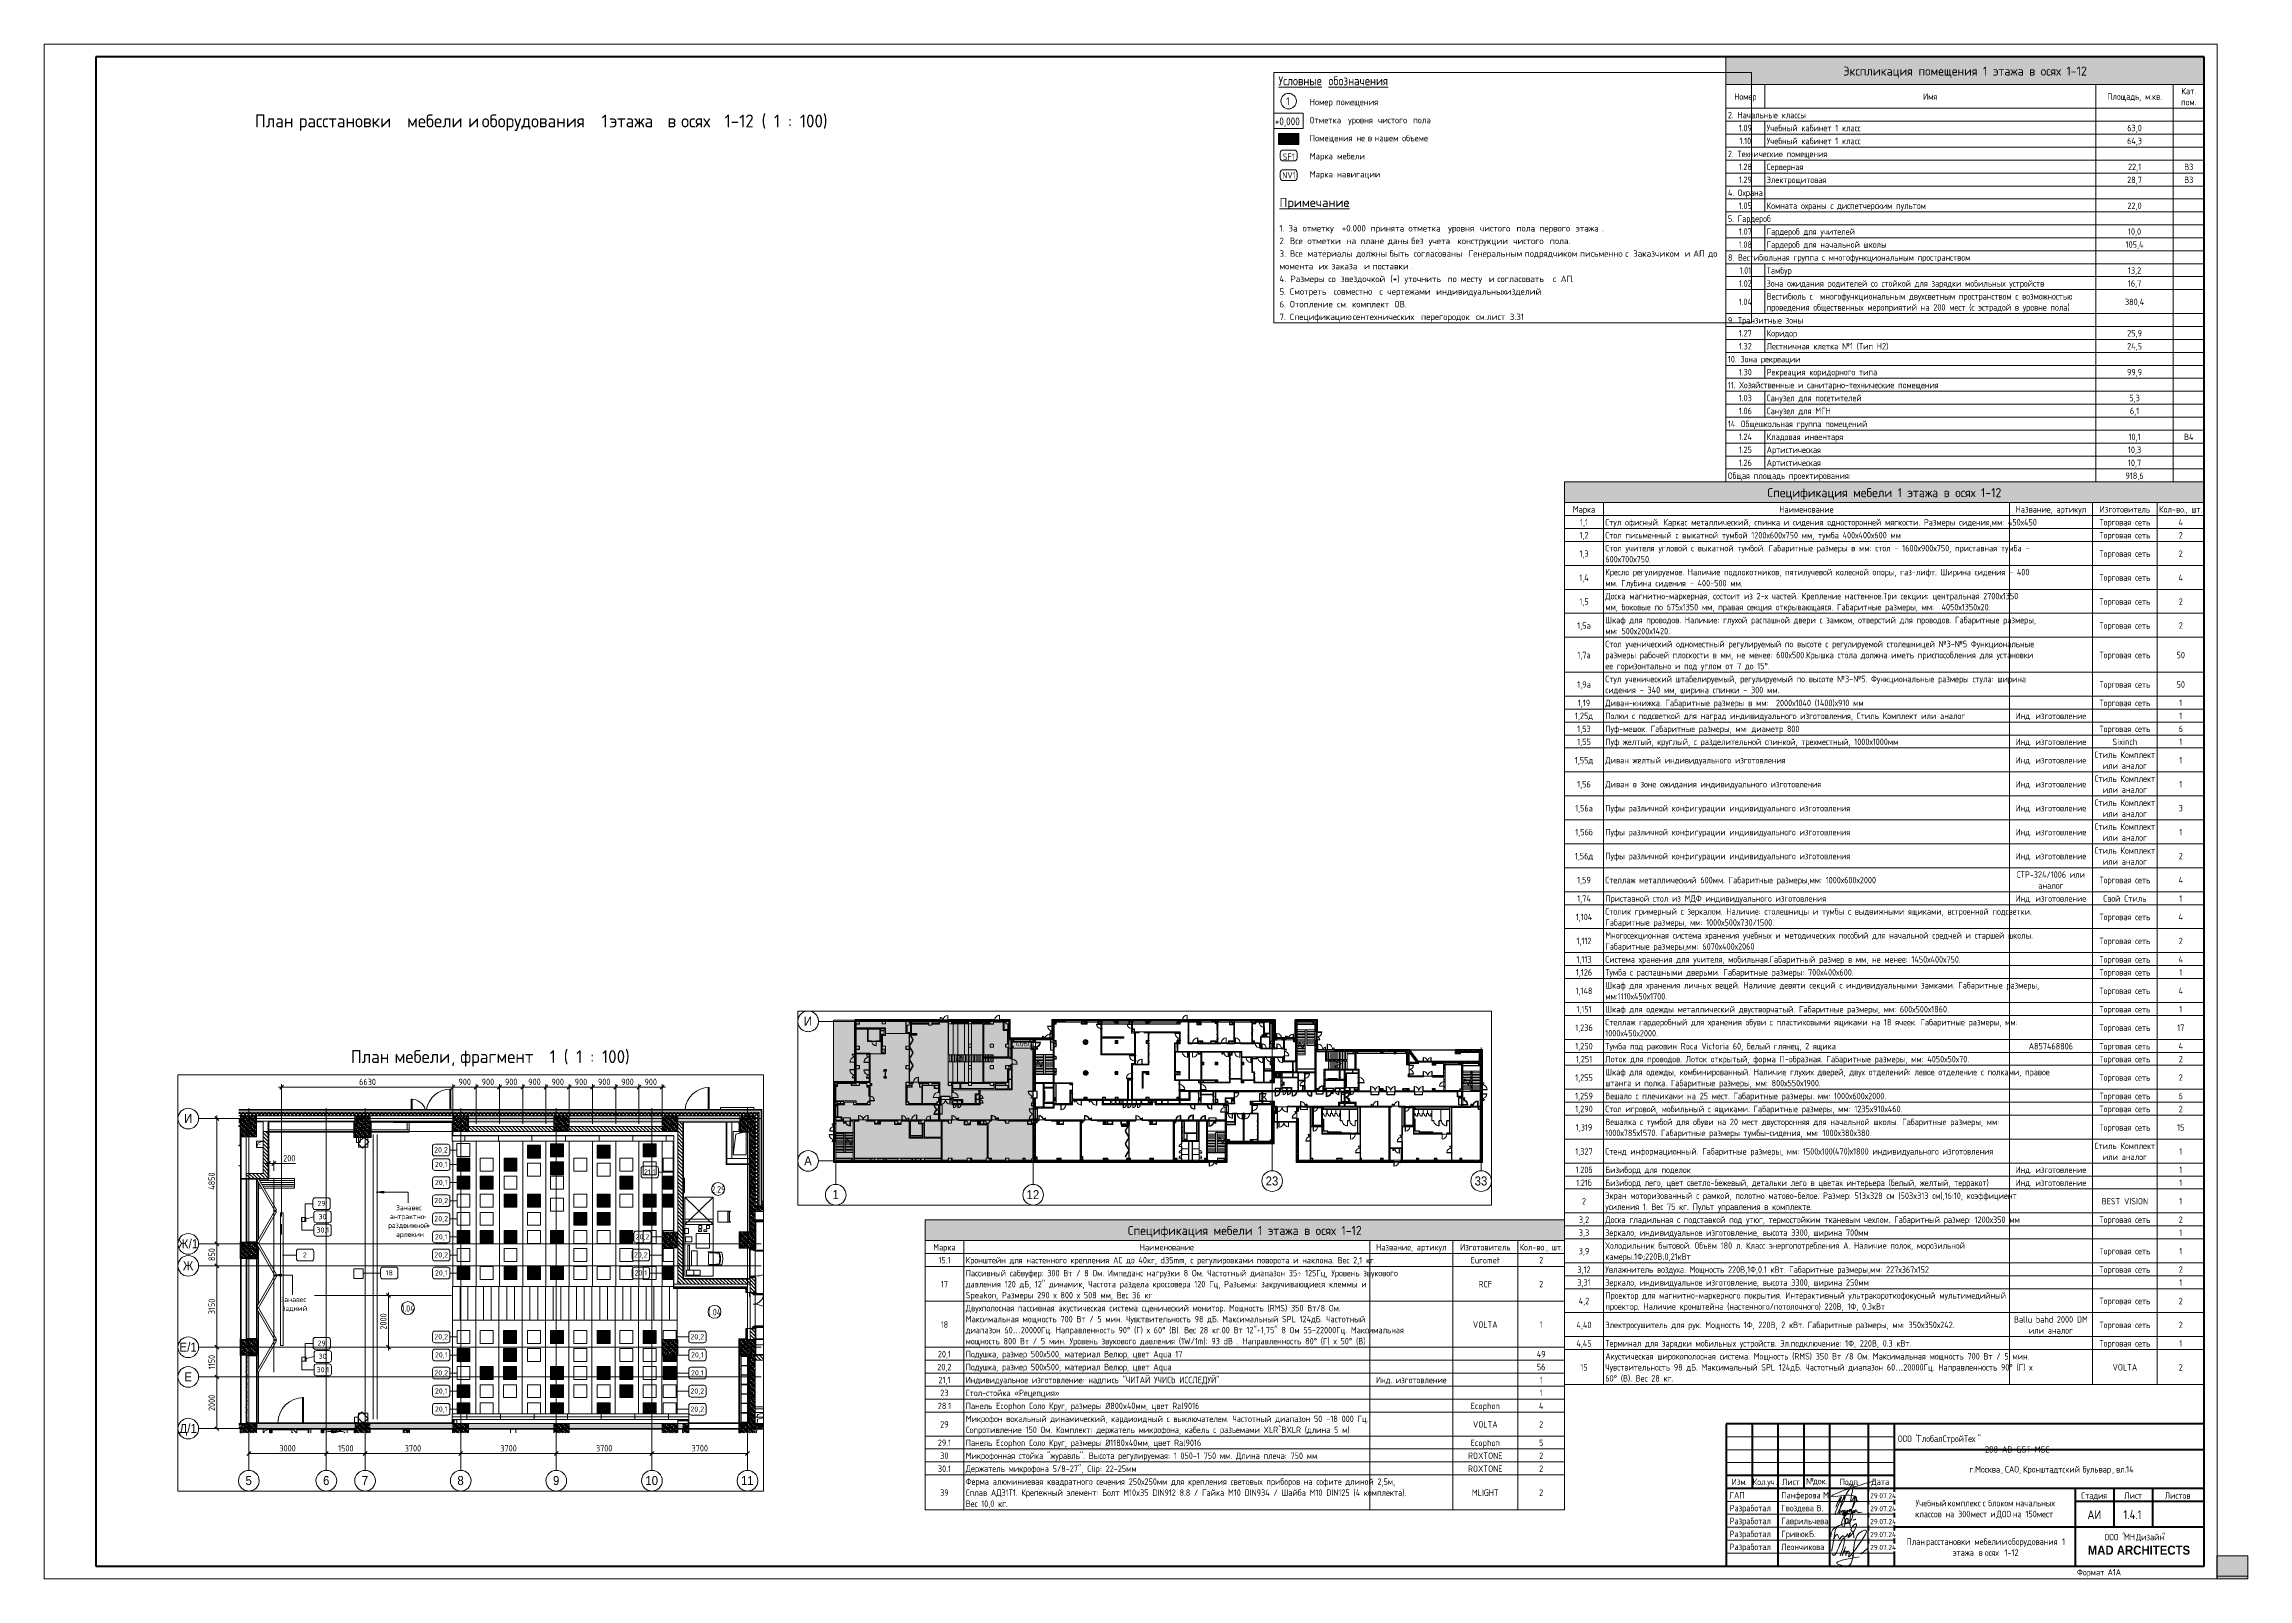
# Paper-space layout 'Layout1' of a CAD drawing. Header units: millimetres. Extents: x -841 to 12, y 0 to 594.
# The model-space entities are those that its viewports show. They can reach past a viewport. Long polylines and large blocks are cut down to what shows.
import ezdxf

# ---------------------------------------------------------------- set-up
doc = ezdxf.new("R2010")
doc.units = ezdxf.units.MM
for name, pattern in [('200_ШТРИХ__ш1_п0_6_', [160, 100, -60]), ('ADSK_Штрих_ш2 п1', [300, 200, -100]), ('Осевая', [3175, 635, -476.25, 1587.5, -476.25]), ('Скрыто', [7.14375, 4.7625, -2.38125])]:
    doc.linetypes.add(name, pattern=pattern)
for name, color, linetype, lineweight in [('A-ANNO-DIMS', 7, 'Continuous', 9), ('A-ANNO-DIMS-100', 7, 'Continuous', 9), ('A-ANNO-DIMS-500', 7, 'Continuous', 9), ('A-ANNO-NOTE', 7, 'Continuous', 9), ('A-AREA-IDEN', 7, 'Continuous', 9), ('A-DETL', 7, 'Continuous', 9), ('A-DETL-1', 7, 'ADSK_Штрих_ш2 п1', 9), ('A-DETL-2', 7, 'Continuous', 5), ('A-DETL-3', 7, 'Continuous', 30), ('A-DETL-GENF', 7, 'Continuous', 9), ('A-DETL-MBND-1', 7, '200_ШТРИХ__ш1_п0_6_', 9), ('A-DOOR', 7, 'Continuous', 9), ('A-DOOR-4', 7, 'Continuous', 5), ('A-DOOR-FRAM-2', 7, 'Continuous', 9), ('A-GENM', 7, 'Continuous', 9), ('A-GENM-1', 7, 'Continuous', 5), ('A-GLAZ-2', 7, 'Continuous', 5), ('A-GLAZ-CURT', 7, 'Continuous', 9), ('A-GLAZ-CURT-2', 7, 'Continuous', 5), ('A-GLAZ-CWMG', 7, 'Continuous', 9), ('A-GLAZ-CWMG-1', 7, 'Continuous', 25), ('A-GLAZ-CWMG-2', 7, 'Continuous', 5), ('A-WALL', 7, 'Continuous', 9), ('A-WALL-3', 7, 'Continuous', 5), ('G-ANNO-LEGN', 7, 'Continuous', 9), ('G-ANNO-SCHD', 7, 'Continuous', 9), ('G-ANNO-TEXT', 7, 'Continuous', 9), ('G-ANNO-TTLB', 7, 'Скрыто', 9), ('I-FURN', 7, 'Continuous', 9), ('I-FURN-IDEN', 7, 'Continuous', 9), ('I-WALL', 7, 'Continuous', 9), ('I-WALL-3', 7, 'Continuous', 5), ('M-EQPM-2', 7, 'Continuous', 5), ('S-COLS', 7, 'Continuous', 9), ('S-COLS-2', 7, 'Continuous', 5), ('S-STRS', 7, 'Continuous', 13), ('S-STRS-1', 7, 'Continuous', 9), ('S-STRS-3', 7, 'Continuous', 5), ('S-STRS-MBND-2', 7, 'Continuous', 5), ('Оси', 7, 'Continuous', 9), ('Оси-1', 7, 'Continuous', 20), ('Оси-2', 7, 'Осевая', 9)]:
    doc.layers.add(name, color=color, linetype=linetype, lineweight=lineweight)
for name, color, linetype, lineweight, true_color in [('A-DETL-GENF-2', 7, 'Continuous', 9, 0xf5f5f5), ('A-DETL-GENF-4', 7, 'Continuous', 5, 0xb7b7b7), ('A-DETL-GENF-5', 7, 'Continuous', 5, 0xaaaaaa), ('A-DETL-GENF-6', 7, 'Continuous', 5, 0xe2e2e2), ('A-DOOR-1', 7, 'Continuous', 9, 0xc0c0c0), ('A-DOOR-2', 7, 'Continuous', 5, 0xaaaaaa), ('A-DOOR-3', 7, 'Continuous', 5, 0xe2e2e2), ('A-DOOR-5', 7, 'Continuous', 5, 0xb7b7b7), ('A-DOOR-6', 7, '200_ШТРИХ__ш1_п0_6_', 9, 0xc0c0c0), ('A-DOOR-FRAM-1', 7, 'Continuous', 9, 0xc0c0c0), ('A-DOOR-FRAM-3', 7, 'Continuous', 5, 0xe2e2e2), ('A-DOOR-FRAM-4', 7, 'Continuous', 5, 0xaaaaaa), ('A-DOOR-FRAM-5', 7, 'Continuous', 5, 0xb7b7b7), ('A-FLOR-1', 7, 'Continuous', 5, 0xaaaaaa), ('A-FLOR-2', 7, 'Continuous', 5, 0xb7b7b7), ('A-GENM-2', 7, 'Continuous', 5, 0xe2ddcd), ('A-GENM-3', 7, 'Continuous', 5, 0x737373), ('A-GLAZ-3', 7, 'Continuous', 5, 0x737373), ('A-GLAZ-CURT-3', 7, 'Continuous', 5, 0x737373), ('A-GLAZ-CURT-4', 7, 'Continuous', 9, 0xc0c0c0), ('A-GLAZ-CWMG-3', 7, 'Continuous', 5, 0x737373), ('A-GLAZ-CWMG-4', 7, 'Continuous', 5, 0x383e42), ('A-WALL-1', 9, 'Continuous', 9, 0x808080), ('A-WALL-4', 7, 'Continuous', 9, 0x737373), ('A-WALL-5', 7, 'Continuous', 5, 0x737373), ('A-WALL-FNSH-1', 9, 'Continuous', 9, 0x808080), ('A-WALL-PATT-1', 7, 'Continuous', 9, 0x787878), ('G-ANNO-TEXT-2', 7, 'Continuous', 9, 0x3c3c3c), ('G-ANNO-TEXT-3', 7, 'Continuous', 9, 0x008000), ('I-FURN-1', 9, 'Continuous', 9, 0x808080), ('I-FURN-4', 7, 'Continuous', 13, 0x214343), ('I-FURN-6', 7, 'Continuous', 13, 0xa8c4c4), ('I-WALL-1', 7, 'Continuous', 5, 0xe7e7e7), ('I-WALL-2', 7, 'Continuous', 9, 0xe7e7e7), ('I-WALL-4', 7, 'Continuous', 5, 0x737373), ('I-WALL-5', 7, 'Continuous', 5, 0x787878), ('M-EQPM-1', 7, 'Continuous', 9, 0xb2b2b2), ('M-EQPM-3', 7, 'Continuous', 5, 0x737373), ('P-SANR-FIXT-2', 9, 'Continuous', 13, 0x808080), ('S-COLS-1', 7, 'Continuous', 5, 0x737373), ('S-STRS-2', 7, 'Continuous', 5, 0x737373), ('S-STRS-MBND-1', 7, 'Continuous', 5, 0x737373)]:
    doc.layers.add(name, color=color, linetype=linetype, lineweight=lineweight, true_color=true_color)
doc.layers.add('A-DETL-GENF-3', color=7, linetype='Continuous', lineweight=9, true_color=0xc0c0c0, transparency=0.4)
doc.layers.add('I-FURN-5', color=7, linetype='Continuous', lineweight=13, true_color=0xa4d9d9, transparency=1)
doc.layers.add('G-ANNO-NPLT', color=7, linetype='Continuous', plot=False)
doc.styles.add('Arial', font='arial.ttf', dxfattribs={"width": 0.9, "height": 350})
doc.styles.add('Arial_1', font='arial.ttf', dxfattribs={"width": 0.9, "height": 1750})
doc.styles.add('Arial_B', font='', dxfattribs={"width": 0.9, "height": 3.5})
doc.styles.add('GOST Common', font='GOST_Common.ttf', dxfattribs={"height": 200})
doc.styles.add('GOST Common_1', font='GOST_Common.ttf', dxfattribs={"width": 0.9, "height": 250})
doc.styles.add('GOST Common_10', font='GOST_Common.ttf', dxfattribs={"height": 3.5})
doc.styles.add('GOST Common_2', font='GOST_Common.ttf', dxfattribs={"width": 0.9, "height": 300})
doc.styles.add('GOST Common_3', font='GOST_Common.ttf', dxfattribs={"width": 0.9, "height": 200})
doc.styles.add('GOST Common_4', font='GOST_Common.ttf', dxfattribs={"height": 250})
doc.styles.add('GOST Common_5', font='GOST_Common.ttf', dxfattribs={"width": 0.9, "height": 350})
doc.styles.add('GOST Common_6', font='GOST_Common.ttf', dxfattribs={"width": 0.9, "height": 2.5})
doc.styles.add('GOST Common_7', font='GOST_Common.ttf', dxfattribs={"width": 0.9, "height": 3.5})
doc.styles.add('GOST Common_8', font='GOST_Common.ttf', dxfattribs={"width": 0.9, "height": 2})
doc.styles.add('GOST Common_9', font='GOST_Common.ttf', dxfattribs={"height": 5})
doc.styles.add('ISOCPEUR', font='isocpeur.ttf', dxfattribs={"width": 0.9, "height": 250})
doc.styles.add('ISOCPEUR_2', font='isocpeur.ttf', dxfattribs={"height": 250})
doc.styles.add('ISOCPEUR_3', font='isocpeur.ttf', dxfattribs={"height": 350})
doc.styles.add('ISOCPEUR_4', font='isocpeur.ttf', dxfattribs={"width": 0.9, "height": 1000})
doc.styles.get('Arial_B').set_extended_font_data('Arial', bold=True)
doc.dimstyles.new('ISO-2_0_0_9К_Средний_округл2_1', dxfattribs={"dimscale": 304.8, "dimtxt": 995.981176, "dimasz": 2.46063, "dimexe": 1.968504, "dimexo": 0, "dimgap": 0, "dimtad": 1, "dimdec": 0, "dimrnd": 10, "dimzin": 0, "dimdsep": 46, "dimtxsty": 'ISOCPEUR_4', "dimblk1": 'OBLIQUE', "dimblk2": 'OBLIQUE', "dimsah": 1, "dimcen": 0.09, "dimdle": 1.968504, "dimazin": 0, "dimtfac": 1, "dimtdec": 4, "dimtix": 1, "dimtmove": 0, "dimatfit": 3, "dimfxl": 1, "dimtvp": 1, "dimtolj": 1, "dimtzin": 0, "dimarcsym": 2})
doc.dimstyles.new('ISO-2_5_0_9К_БОЛЬШОЙ', dxfattribs={"dimscale": 304.8, "dimtxt": 248.995294, "dimasz": 0.492126, "dimexe": 0.393701, "dimexo": 0.984252, "dimgap": 0, "dimtad": 1, "dimdec": 0, "dimrnd": 10, "dimzin": 0, "dimdsep": 46, "dimtxsty": 'ISOCPEUR', "dimblk1": 'OBLIQUE', "dimblk2": 'OBLIQUE', "dimsah": 1, "dimcen": 0.09, "dimdle": 0.393701, "dimazin": 0, "dimtfac": 1, "dimtdec": 4, "dimtix": 1, "dimtmove": 0, "dimatfit": 3, "dimfxl": 1, "dimtvp": 1, "dimtolj": 1, "dimtzin": 0, "dimarcsym": 2})
doc.dimstyles.new('ISO-2_5_0_9К_БОЛЬШОЙ_2', dxfattribs={"dimscale": 304.8, "dimtxt": 248.995294, "dimasz": 0.492126, "dimexe": 0.393701, "dimexo": 0.984252, "dimgap": 0, "dimtad": 1, "dimdec": 0, "dimrnd": 10, "dimzin": 0, "dimdsep": 46, "dimtxsty": 'ISOCPEUR', "dimblk1": 'OBLIQUE', "dimblk2": 'OBLIQUE', "dimsah": 1, "dimcen": 0.09, "dimdle": 0.393701, "dimazin": 0, "dimtfac": 1, "dimtdec": 4, "dimtix": 1, "dimtmove": 1, "dimatfit": 3, "dimfxl": 1, "dimtvp": 1, "dimtolj": 1, "dimtzin": 0, "dimarcsym": 2})
pattern_1 = [(45, (79704.28, 0), (-285.1231, 285.1231), []), (45, (79989.4, 0), (-285.1231, 285.1231), [504.031, -100.806, 16.764, -84.042])]
pattern_2 = [(135, (79704.28, 0), (-176.7767, -176.7767), [])]
pattern_3 = [(45, (79704.28, 0), (-176.7767, 176.7767), [])]
pattern_4 = [(135, (79704.3, 0), (-353.5534, -353.5534), [])]
pattern_5 = [(45, (79704.3, 0), (-353.5534, 353.5534), []), (135, (79704.3, 0), (-353.5534, -353.5534), [])]
pattern_6 = [(135, (1826.41, 164.685), (-14.14214, -14.14214), []), (225, (1826.41, 164.685), (14.14214, -14.14214), [])]
pattern_7 = [(45, (-296.384, 164.685), (-14.1421, 14.1421), []), (135, (-296.384, 164.685), (-14.1421, -14.1421), [])]
pattern_8 = [(135, (1826.41, 104.685), (-14.14214, -14.14214), []), (225, (1826.41, 104.685), (14.14214, -14.14214), [])]
pattern_9 = [(45, (-296.384, 104.685), (-14.1421, 14.1421), []), (135, (-296.384, 104.685), (-14.1421, -14.1421), [])]
pattern_10 = [(135, (1776.41, 174.685), (-14.14214, -14.14214), []), (225, (1776.41, 174.685), (14.14214, -14.14214), [])]
pattern_11 = [(45, (-346.384, 174.685), (-14.1421, 14.1421), []), (135, (-346.384, 174.685), (-14.1421, -14.1421), [])]
pattern_12 = [(135, (79704.3, 0), (-377.1708, -377.1708), [533.4, -88.9, 17.78, -88.9]), (135, (79704.3, 376.94), (-377.1708, -377.1708), []), (50, (79704.3, 0), (637.6445, -55.7866), [66.675, -733.425]), (355, (79704.3, 0), (-123.3494, 668.6992), [53.34, -586.74]), (100.451, (79757.4, -4.65), (514.299, 612.908), [56.665, -623.315]), (46.184, (79704.3, 177.8), (948.7764, -147.1497), [100.012, -1100.137]), (96.636, (79783.3, 165.5), (830.909, 865.997), [84.998, -934.973]), (351.184, (79704.3, 177.8), (830.918, 865.988), [80.01, -880.11]), (21, (79793.2, 133.35), (530.6506, -357.9283), [66.675, -733.425]), (326, (79793.2, 133.35), (216.308, 644.6585), [53.34, -586.74]), (71.451, (79837.4, 103.5), (746.9596, 286.7243), [56.665, -623.315]), (37.5, (79704.28, 0), (10.81053, 295.9426), [16.764, -562.864, 16.764, -578.866, -588.962]), (37.5, (79704.28, 0), (10.81053, 295.9426), [-1175.258, 16.764, -572.198]), (7.5, (79704.28, 0), (233.86916, 350.63175), [16.764, -322.834, 16.764, -549.529, -224.472]), (7.5, (79704.28, 0), (233.86916, 350.63175), [-905.891, 16.764, -207.708]), (327.5, (79506.03, 0), (474.5678, -20.0513), [16.764, -205.486, 16.764, -676.656, -920.115]), (327.5, (79506.03, 0), (474.5678, -20.0513), [-915.67, 16.764, -903.351]), (317.5, (79417.13, 0), (518.4522, 88.9934), [16.764, -272.161, 16.764, -443.738, -653.415]), (317.5, (79417.13, 0), (518.4522, 88.9934), [-749.427, 16.764, -636.651])]
pattern_13 = [(135, (1471.41, 189.685), (-14.14214, -14.14214), []), (225, (1471.41, 189.685), (14.14214, -14.14214), [])]
pattern_14 = [(45, (-651.384, 189.685), (-14.1421, 14.1421), []), (135, (-651.384, 189.685), (-14.1421, -14.1421), [])]
pattern_15 = [(135, (1751.41, 114.685), (-14.14214, -14.14214), []), (225, (1751.41, 114.685), (14.14214, -14.14214), [])]
pattern_16 = [(45, (-371.384, 114.685), (-14.1421, 14.1421), []), (135, (-371.384, 114.685), (-14.1421, -14.1421), [])]
pattern_17 = [(135, (1826.41, 114.685), (-14.14214, -14.14214), []), (225, (1826.41, 114.685), (14.14214, -14.14214), [])]
pattern_18 = [(45, (-296.384, 114.685), (-14.1421, 14.1421), []), (135, (-296.384, 114.685), (-14.1421, -14.1421), [])]
pattern_19 = [(135, (1601.41, 114.685), (-14.14214, -14.14214), []), (225, (1601.41, 114.685), (14.14214, -14.14214), [])]
pattern_20 = [(45, (-521.384, 114.685), (-14.1421, 14.1421), []), (135, (-521.384, 114.685), (-14.1421, -14.1421), [])]
pattern_21 = [(135, (1751.41, 164.685), (-14.14214, -14.14214), []), (225, (1751.41, 164.685), (14.14214, -14.14214), [])]
pattern_22 = [(45, (-371.384, 164.685), (-14.1421, 14.1421), []), (135, (-371.384, 164.685), (-14.1421, -14.1421), [])]
pattern_23 = [(135, (1826.41, 174.685), (-14.14214, -14.14214), []), (225, (1826.41, 174.685), (14.14214, -14.14214), [])]
pattern_24 = [(45, (-296.384, 174.685), (-14.1421, 14.1421), []), (135, (-296.384, 174.685), (-14.1421, -14.1421), [])]
pattern_25 = [(135, (1751.41, 174.685), (-14.14214, -14.14214), []), (225, (1751.41, 174.685), (14.14214, -14.14214), [])]
pattern_26 = [(45, (-371.384, 174.685), (-14.1421, 14.1421), []), (135, (-371.384, 174.685), (-14.1421, -14.1421), [])]
pattern_27 = [(45, (79704.3, 0), (-427.6843, 427.6843), []), (45, (79989.4, 0), (-427.6843, 427.6843), [])]
pattern_28 = [(135, (1951.41, 124.685), (-14.14214, -14.14214), []), (225, (1951.41, 124.685), (14.14214, -14.14214), [])]
pattern_29 = [(45, (-171.384, 124.685), (-14.1421, 14.1421), []), (135, (-171.384, 124.685), (-14.1421, -14.1421), [])]
pattern_30 = [(135, (1951.41, 164.685), (-14.14214, -14.14214), []), (225, (1951.41, 164.685), (14.14214, -14.14214), [])]
pattern_31 = [(45, (-171.384, 164.685), (-14.1421, 14.1421), []), (135, (-171.384, 164.685), (-14.1421, -14.1421), [])]
pattern_32 = [(45, (79704.3, 0), (-530.33, 530.33), []), (135, (79704.3, 0), (-530.33, -530.33), [])]
pattern_33 = [(45, (197712.85, 0), (-70.71068, 70.71068), []), (135, (197712.85, 0), (-70.71068, -70.71068), [])]
pattern_34 = [(45, (197712.85, 0), (-57.02463, 57.02463), []), (45, (197769.88, 0), (-57.02463, 57.02463), [100.806, -20.161, 3.353, -16.808])]
pattern_35 = [(135, (197712.85, 0), (-70.71068, -70.71068), [])]
pattern_36 = [(135, (197712.85, 0), (-75.43415, -75.43415), [106.68, -17.78, 3.556, -17.78]), (135, (197712.85, 75.39), (-75.43415, -75.43415), []), (50, (197712.85, 0), (127.5292, -11.1576), [13.335, -146.685]), (355, (197712.85, 0), (-24.6697, 133.74), [10.668, -117.348]), (100.451, (197723.48, -0.93), (102.8597, 122.5818), [11.333, -124.663]), (46.184, (197712.85, 35.56), (189.7552, -29.4304), [20.002, -220.027]), (96.636, (197728.67, 33.1), (166.1822, 173.1996), [17, -186.995]), (351.184, (197712.85, 35.56), (166.184, 173.1976), [16.002, -176.022]), (21, (197730.63, 26.67), (106.13027, -71.58603), [13.335, -146.685]), (326, (197730.63, 26.67), (43.2619, 128.93175), [10.668, -117.348]), (71.451, (197739.48, 20.7), (149.392, 57.34505), [11.333, -124.663]), (37.5, (197712.853, 0), (2.16223, 59.18836), [3.353, -112.573, 3.353, -115.773, -117.793]), (37.5, (197712.853, 0), (2.16223, 59.18836), [-235.052, 3.353, -114.44]), (7.5, (197712.85, 0), (46.77386, 70.12615), [3.353, -64.567, 3.353, -109.906, -44.894]), (7.5, (197712.85, 0), (46.77386, 70.12615), [-181.178, 3.353, -41.542]), (327.5, (197673.204, 0), (94.91367, -4.01009), [3.353, -41.097, 3.353, -135.331, -184.023]), (327.5, (197673.204, 0), (94.91367, -4.01009), [-183.134, 3.353, -180.67]), (317.5, (197655.42, 0), (103.69057, 17.79882), [3.353, -54.432, 3.353, -88.748, -130.683]), (317.5, (197655.42, 0), (103.69057, 17.79882), [-149.885, 3.353, -127.33])]
pattern_37 = [(0, (197712.853, 0), (121.92, 30.48), [10.058, -81.382, 10.058, -81.382, -487.68]), (0, (197712.853, 0), (121.92, 30.48), [-182.88, 10.058, -172.822, 10.058, -81.382, -213.36]), (0, (197712.853, 0), (121.92, 30.48), [-457.2, 10.058, -50.902, 10.058, -142.342]), (120, (197758.573, 15.24), (-87.356454, 90.345817), [10.058, -81.382, 10.058, -81.382, -487.68]), (120, (197758.573, 15.24), (-87.356454, 90.345817), [-182.88, 10.058, -172.822, 10.058, -81.382, -213.36]), (120, (197758.573, 15.24), (-87.356454, 90.345817), [-457.2, 10.058, -50.902, 10.058, -142.342]), (240, (197773.813, 76.2), (-34.563546, -120.825817), [10.058, -81.382, 10.058, -81.382, -487.68]), (240, (197773.813, 76.2), (-34.563546, -120.825817), [-182.88, 10.058, -172.822, 10.058, -81.382, -213.36]), (240, (197773.813, 76.2), (-34.563546, -120.825817), [-457.2, 10.058, -50.902, 10.058, -142.342])]
pattern_38 = [(0, (197712.85, 0), (406.4, 101.6), [33.528, -271.272, 33.528, -271.272, -1625.6]), (0, (197712.85, 0), (406.4, 101.6), [-609.6, 33.528, -576.072, 33.528, -271.272, -711.2]), (0, (197712.85, 0), (406.4, 101.6), [-1524, 33.528, -169.672, 33.528, -474.472]), (120, (197865.25, 50.8), (-291.18818, 301.15272), [33.528, -271.272, 33.528, -271.272, -1625.6]), (120, (197865.25, 50.8), (-291.18818, 301.15272), [-609.6, 33.528, -576.072, 33.528, -271.272, -711.2]), (120, (197865.25, 50.8), (-291.18818, 301.15272), [-1524, 33.528, -169.672, 33.528, -474.472]), (240, (197916.05, 254), (-115.21182, -402.75272), [33.528, -271.272, 33.528, -271.272, -1625.6]), (240, (197916.05, 254), (-115.21182, -402.75272), [-609.6, 33.528, -576.072, 33.528, -271.272, -711.2]), (240, (197916.05, 254), (-115.21182, -402.75272), [-1524, 33.528, -169.672, 33.528, -474.472])]
pattern_39 = [(135, (197712.85, 0), (-84.8528, -84.8528), []), (225, (197712.85, 0), (84.8528, -84.8528), [])]
pattern_40 = [(45, (197712.85, 0), (-106.066, 106.066), []), (135, (197712.85, 0), (-106.066, -106.066), [])]

psp = doc.layouts.get("Layout1")

# ---------------------------------------------------------------- texts
at = {"layer": 'G-ANNO-SCHD', "line_spacing_factor": 1.022761}
for s, insert, char_height, width, attachment_point, style in [('Экспликация помещения 1 этажа в осях 1-12', (-97.47, 585.3), 3.5, 114.205, 2, 'GOST Common_10'), ('Номер', (-182.51, 574.92), 2.5, 9.896, 2, 'GOST Common_6'), ('Имя', (-110.95, 574.92), 2.5, 6.1548, 2, 'GOST Common_6'), ('Площадь, м.кв.', (-31.88, 574.92), 2.5, 23.8349, 2, 'GOST Common_6'), ('Кат.\\Pпом.', (-10.9, 577.05), 2.5, 7.5125, 2, 'GOST Common_6'), ('2. Начальные классы', (-189.26, 567.77), 2.5, 33.7611, 1, 'GOST Common_6'), ('1.09', (-182.51, 562.76), 2.5, 5.9135, 2, 'GOST Common_6'), ('1.10', (-182.51, 557.75), 2.5, 5.4006, 2, 'GOST Common_6'), ('Учебный кабинет 1 класс', (-174.26, 562.76), 2.5, 40.8512, 1, 'GOST Common_6'), ('Учебный кабинет 1 класс', (-174.26, 557.75), 2.5, 40.8512, 1, 'GOST Common_6'), ('64,3', (-31.88, 557.75), 2.5, 6.8186, 2, 'GOST Common_6'), ('63,0', (-31.88, 562.76), 2.5, 6.5471, 2, 'GOST Common_6'), ('2. Технические помещения', (-189.26, 552.74), 2.5, 43.0838, 1, 'GOST Common_6'), ('1.28', (-182.51, 547.73), 2.5, 5.9135, 2, 'GOST Common_6'), ('Серверная', (-174.26, 547.73), 2.5, 17.1068, 1, 'GOST Common_6'), ('22,1', (-31.88, 547.73), 2.5, 6.0341, 2, 'GOST Common_6'), ('В3', (-10.9, 547.73), 2.5, 4.0127, 2, 'GOST Common_6'), ('4. Охрана', (-189.26, 537.71), 2.5, 15.9302, 1, 'GOST Common_6'), ('1.29', (-182.51, 542.72), 2.5, 5.9135, 2, 'GOST Common_6'), ('Электрощитовая', (-174.26, 542.72), 2.5, 28.632, 1, 'GOST Common_6'), ('28,7', (-31.88, 542.72), 2.5, 6.5471, 2, 'GOST Common_6'), ('В3', (-10.9, 542.72), 2.5, 4.0127, 2, 'GOST Common_6'), ('1.05', (-182.51, 532.69), 2.5, 5.9135, 2, 'GOST Common_6'), ('Комната охраны с диспетчерским пультом', (-174.26, 532.69), 2.5, 70.4185, 1, 'GOST Common_6'), ('22,0', (-31.88, 532.69), 2.5, 6.5471, 2, 'GOST Common_6'), ('5. Гардероб', (-189.26, 527.68), 2.5, 18.8567, 1, 'GOST Common_6'), ('1.07', (-182.51, 522.67), 2.5, 5.9135, 2, 'GOST Common_6'), ('Гардероб для учителей', (-174.26, 522.67), 2.5, 38.2263, 1, 'GOST Common_6'), ('10,0', (-31.88, 522.67), 2.5, 6.0341, 2, 'GOST Common_6'), ('8. Вестибюльная группа с многофункциональным пространством', (-189.26, 512.65), 2.5, 107.1062, 1, 'GOST Common_6'), ('1.08', (-182.51, 517.66), 2.5, 5.9135, 2, 'GOST Common_6'), ('Гардероб для начальной школы', (-174.26, 517.66), 2.5, 51.1998, 1, 'GOST Common_6'), ('105,4', (-31.88, 517.66), 2.5, 8.1763, 2, 'GOST Common_6'), ('1.01', (-182.51, 507.64), 2.5, 5.4006, 2, 'GOST Common_6'), ('Тамбур', (-174.26, 507.64), 2.5, 12.0381, 1, 'GOST Common_6'), ('13,2', (-31.88, 507.64), 2.5, 6.0341, 2, 'GOST Common_6'), ('1.04', (-182.51, 495.48), 2.5, 6.185, 2, 'GOST Common_6'), ('1.02', (-182.51, 502.62), 2.5, 5.9135, 2, 'GOST Common_6'), ('Зона ожидания родителей со стойкой для зарядки мобильных устройств', (-174.26, 502.62), 2.5, 119.1141, 1, 'GOST Common_6'), ('Вестибюль с  многофункциональным двухсветным пространством с возможностью\\Pпроведения общественных мероприятий на 200 мест (с эстрадой в уровне пола)', (-174.26, 497.61), 2.5, 135.8287, 1, 'GOST Common_6'), ('380,4', (-31.88, 495.48), 2.5, 8.6892, 2, 'GOST Common_6'), ('16,7', (-31.88, 502.62), 2.5, 6.0341, 2, 'GOST Common_6'), ('9. Транзитные зоны', (-189.26, 488.34), 2.5, 32.1318, 1, 'GOST Common_6'), ('1.32', (-182.51, 478.32), 2.5, 5.9135, 2, 'GOST Common_6'), ('1.27', (-182.51, 483.33), 2.5, 5.9135, 2, 'GOST Common_6'), ('Лестничная клетка №1 (Тип Н2)', (-174.26, 478.32), 2.5, 51.9842, 1, 'GOST Common_6'), ('Коридор', (-174.26, 483.33), 2.5, 13.3656, 1, 'GOST Common_6'), ('24,5', (-31.88, 478.32), 2.5, 6.8186, 2, 'GOST Common_6'), ('25,9', (-31.88, 483.33), 2.5, 6.5471, 2, 'GOST Common_6'), ('10. Зона рекреации', (-189.26, 473.31), 2.5, 31.1966, 1, 'GOST Common_6'), ('11. Хозяйственные и санитарно-технические помещения', (-189.26, 463.28), 2.5, 92.8052, 1, 'GOST Common_6'), ('1.30', (-182.51, 468.29), 2.5, 5.9135, 2, 'GOST Common_6'), ('Рекреация коридорного типа', (-174.26, 468.29), 2.5, 48.3939, 1, 'GOST Common_6'), ('99,9', (-31.88, 468.29), 2.5, 6.5471, 2, 'GOST Common_6'), ('1.06', (-182.51, 453.26), 2.5, 5.9135, 2, 'GOST Common_6'), ('1.03', (-182.51, 458.27), 2.5, 5.9135, 2, 'GOST Common_6'), ('Санузел для посетителей', (-174.26, 458.27), 2.5, 42.1485, 1, 'GOST Common_6'), ('Санузел для МГН', (-174.26, 453.26), 2.5, 27.1537, 1, 'GOST Common_6'), ('5,3', (-31.88, 458.27), 2.5, 4.6765, 2, 'GOST Common_6'), ('6,1', (-31.88, 453.26), 2.5, 4.1636, 2, 'GOST Common_6'), ('14. Общешкольная группа помещений', (-189.26, 448.25), 2.5, 60.8846, 1, 'GOST Common_6'), ('1.24', (-182.51, 443.24), 2.5, 6.185, 2, 'GOST Common_6'), ('1.25', (-182.51, 438.23), 2.5, 5.9135, 2, 'GOST Common_6'), ('Артистическая', (-174.26, 438.23), 2.5, 25.7356, 1, 'GOST Common_6'), ('Кладовая инвентаря', (-174.26, 443.24), 2.5, 34.3645, 1, 'GOST Common_6'), ('10,3', (-31.88, 438.23), 2.5, 6.0341, 2, 'GOST Common_6'), ('10,1', (-31.88, 443.24), 2.5, 5.5212, 2, 'GOST Common_6'), ('В4', (-10.9, 443.24), 2.5, 4.2842, 2, 'GOST Common_6'), ('Общая площадь проектирования:', (-189.26, 428.2), 2.5, 54.5789, 1, 'GOST Common_6'), ('1.26', (-182.51, 433.21), 2.5, 5.9135, 2, 'GOST Common_6'), ('Артистическая', (-174.26, 433.21), 2.5, 25.7356, 1, 'GOST Common_6'), ('918,6', (-31.88, 428.2), 2.5, 7.9047, 2, 'GOST Common_6'), ('10,7', (-31.88, 433.21), 2.5, 6.0341, 2, 'GOST Common_6'), ('Спецификация мебели 1 этажа в осях 1-12', (-128.69, 422.15), 3.5, 108.292, 2, 'GOST Common_10'), ('Марка', (-244.95, 415.19), 2.5, 10.4391, 2, 'GOST Common_6'), ('1,1', (-244.95, 410.18), 2.5, 3.6507, 2, 'GOST Common_6'), ('Стул офисный. Каркас металлический, спинка и сидения односторонней мягкости. Размеры сидения,мм: 450х450', (-236.7, 410.18), 2.5, 184.2226, 1, 'GOST Common_6'), ('Наименование', (-158.88, 415.19), 2.5, 23.5332, 2, 'GOST Common_6'), ('Название, артикул', (-64.26, 415.19), 2.5, 31.4379, 2, 'GOST Common_6'), ('Торговая сеть', (-35.63, 410.18), 2.5, 24.2271, 2, 'GOST Common_6'), ('Изготовитель', (-35.63, 415.19), 2.5, 23.684, 2, 'GOST Common_6'), ('Кол-во., шт.', (-13.99, 415.19), 2.5, 19.8222, 2, 'GOST Common_6'), ('\\fGOST Common|b0|i0|c204|p34|;\\W.9;4', (-13.99, 410.18), 2.5, 2.1421, 2, 'GOST Common_6'), ('1,2', (-244.95, 405.17), 2.5, 4.1636, 2, 'GOST Common_6'), ('Стол письменный с выкатной тумбой 1200х600х750 мм, тумба 400х400х600 мм', (-236.7, 405.17), 2.5, 128.1653, 1, 'GOST Common_6'), ('Торговая сеть', (-35.63, 405.17), 2.5, 24.2271, 2, 'GOST Common_6'), ('\\fGOST Common|b0|i0|c204|p34|;\\W.9;2', (-13.99, 405.17), 2.5, 1.8706, 2, 'GOST Common_6'), ('1,3', (-244.95, 398.03), 2.5, 4.1636, 2, 'GOST Common_6'), ('Стол учителя угловой с выкатной тумбой. Габаритные размеры в мм: стол - 1600х900х750, приставная тумба -\\P600х700х750.', (-236.7, 400.16), 2.5, 184.5243, 1, 'GOST Common_6'), ('Торговая сеть', (-35.63, 398.03), 2.5, 24.2271, 2, 'GOST Common_6'), ('\\fGOST Common|b0|i0|c204|p34|;\\W.9;2', (-13.99, 398.03), 2.5, 1.8706, 2, 'GOST Common_6'), ('1,4', (-244.95, 388.75), 2.5, 4.4351, 2, 'GOST Common_6'), ('Кресло регулируемое. Наличие подлокотников, пятилучевой колесной опоры, газ-лифт. Ширина сидения - 400\\Pмм. Глубина сидения - 400-500 мм.', (-236.7, 390.88), 2.5, 180.8435, 1, 'GOST Common_6'), ('Торговая сеть', (-35.63, 388.75), 2.5, 24.2271, 2, 'GOST Common_6'), ('\\fGOST Common|b0|i0|c204|p34|;\\W.9;4', (-13.99, 388.75), 2.5, 2.1421, 2, 'GOST Common_6'), ('1,5', (-244.95, 379.48), 2.5, 4.1636, 2, 'GOST Common_6'), ('Доска магнитно-маркерная, состоит из 2-х частей. Крепление настенное.Три секции: центральная 2700х1350\\Pмм, боковые по 675х1350 мм, правая секция открывающаяся. Габаритные размеры, мм:  4050х1350х20.', (-236.7, 381.61), 2.5, 182.8649, 1, 'GOST Common_6'), ('Торговая сеть', (-35.63, 379.48), 2.5, 24.2271, 2, 'GOST Common_6'), ('\\fGOST Common|b0|i0|c204|p34|;\\W.9;2', (-13.99, 379.48), 2.5, 1.8706, 2, 'GOST Common_6'), ('1,5а', (-244.95, 370.21), 2.5, 6.3057, 2, 'GOST Common_6'), ('Шкаф для проводов. Наличие: глухой распашной двери с замком, отверстий для проводов. Габаритные размеры,\\Pмм: 500х200х1420.', (-236.7, 372.34), 2.5, 183.7097, 1, 'GOST Common_6'), ('Торговая сеть', (-35.63, 370.21), 2.5, 24.2271, 2, 'GOST Common_6'), ('\\fGOST Common|b0|i0|c204|p34|;\\W.9;2', (-13.99, 370.21), 2.5, 1.8706, 2, 'GOST Common_6'), ('1,7а', (-244.95, 358.8), 2.5, 6.3057, 2, 'GOST Common_6'), ('Стол ученический одноместный регулируемый по высоте с регулируемой столешницей №3-№5 Функциональные\\Pразмеры рабочей плоскости в мм, не менее: 600х500.Крышка стола должна иметь приспособления для установки\\Pее горизонтально и под углом от 7 до 15°.', (-236.7, 363.06), 2.5, 184.826, 1, 'GOST Common_6'), ('Торговая сеть', (-35.63, 358.8), 2.5, 24.2271, 2, 'GOST Common_6'), ('50', (-13.99, 358.8), 2.5, 3.7412, 2, 'GOST Common_6'), ('1,9а', (-244.95, 347.4), 2.5, 6.3057, 2, 'GOST Common_6'), ('Стул ученический штабелируемый, регулируемый по высоте №3-№5. Функциональные размеры стула: ширина\\Pсидения - 340 мм, ширина спинки - 300 мм.', (-236.7, 349.53), 2.5, 180.6624, 1, 'GOST Common_6'), ('Торговая сеть', (-35.63, 347.4), 2.5, 24.2271, 2, 'GOST Common_6'), ('50', (-13.99, 347.4), 2.5, 3.7412, 2, 'GOST Common_6'), ('1,25д', (-244.95, 335.25), 2.5, 7.9047, 2, 'GOST Common_6'), ('1,19', (-244.95, 340.26), 2.5, 5.5212, 2, 'GOST Common_6'), ('Диван-книжка. Габаритные размеры в мм:  2000х1040 (1400)х910 мм', (-236.7, 340.26), 2.5, 110.4551, 1, 'GOST Common_6'), ('Полки с подсветкой для наград индивидуального изготовления, Стиль Комплект или аналог', (-236.7, 335.25), 2.5, 152.4528, 1, 'GOST Common_6'), ('Инд. изготовление', (-64.26, 335.25), 2.5, 30.5026, 2, 'GOST Common_6'), ('Торговая сеть', (-35.63, 340.26), 2.5, 24.2271, 2, 'GOST Common_6'), ('\\fGOST Common|b0|i0|c204|p34|;\\W.9;1', (-13.99, 340.26), 2.5, 1.3577, 2, 'GOST Common_6'), ('\\fGOST Common|b0|i0|c204|p34|;\\W.9;1', (-13.99, 335.25), 2.5, 1.3577, 2, 'GOST Common_6'), ('1,55', (-244.95, 325.22), 2.5, 6.0341, 2, 'GOST Common_6'), ('1,53', (-244.95, 330.23), 2.5, 6.0341, 2, 'GOST Common_6'), ('Пуф-мешок. Габаритные размеры, мм: диаметр 800', (-236.7, 330.23), 2.5, 83.6333, 1, 'GOST Common_6'), ('Пуф желтый, круглый, с разделительной спинкой, трехместный, 1000х1000мм', (-236.7, 325.22), 2.5, 126.0836, 1, 'GOST Common_6'), ('Инд. изготовление', (-64.26, 325.22), 2.5, 30.5026, 2, 'GOST Common_6'), ('Торговая сеть', (-35.63, 330.23), 2.5, 24.2271, 2, 'GOST Common_6'), ('Sixinch', (-35.63, 325.22), 2.5, 11.0123, 2, 'GOST Common_6'), ('\\fGOST Common|b0|i0|c204|p34|;\\W.9;6', (-13.99, 330.23), 2.5, 1.8706, 2, 'GOST Common_6'), ('\\fGOST Common|b0|i0|c204|p34|;\\W.9;1', (-13.99, 325.22), 2.5, 1.3577, 2, 'GOST Common_6'), ('1,55д', (-244.95, 318.08), 2.5, 7.9047, 2, 'GOST Common_6'), ('Диван желтый индивидуального изготовления', (-236.7, 318.08), 2.5, 76.7544, 1, 'GOST Common_6'), ('Инд. изготовление', (-64.26, 318.08), 2.5, 30.5026, 2, 'GOST Common_6'), ('Стиль Комплект\\Pили аналог', (-35.63, 320.21), 2.5, 26.8821, 2, 'GOST Common_6'), ('\\fGOST Common|b0|i0|c204|p34|;\\W.9;1', (-13.99, 318.08), 2.5, 1.3577, 2, 'GOST Common_6'), ('1,56', (-244.95, 308.81), 2.5, 6.0341, 2, 'GOST Common_6'), ('Диван в зоне ожидания индивидуального изготовления', (-236.7, 308.81), 2.5, 91.0553, 1, 'GOST Common_6'), ('Инд. изготовление', (-64.26, 308.81), 2.5, 30.5026, 2, 'GOST Common_6'), ('Стиль Комплект\\Pили аналог', (-35.63, 310.94), 2.5, 26.8821, 2, 'GOST Common_6'), ('\\fGOST Common|b0|i0|c204|p34|;\\W.9;1', (-13.99, 308.81), 2.5, 1.3577, 2, 'GOST Common_6'), ('1,56а', (-244.95, 299.53), 2.5, 8.1763, 2, 'GOST Common_6'), ('Пуфы различной конфигурации индивидуального изготовления', (-236.7, 299.53), 2.5, 104.0287, 1, 'GOST Common_6'), ('Инд. изготовление', (-64.26, 299.53), 2.5, 30.5026, 2, 'GOST Common_6'), ('Стиль Комплект\\Pили аналог', (-35.63, 301.66), 2.5, 26.8821, 2, 'GOST Common_6'), ('\\fGOST Common|b0|i0|c204|p34|;\\W.9;3', (-13.99, 299.53), 2.5, 1.8706, 2, 'GOST Common_6'), ('1,56б', (-244.95, 290.26), 2.5, 7.9047, 2, 'GOST Common_6'), ('Пуфы различной конфигурации индивидуального изготовления', (-236.7, 290.26), 2.5, 104.0287, 1, 'GOST Common_6'), ('Инд. изготовление', (-64.26, 290.26), 2.5, 30.5026, 2, 'GOST Common_6'), ('Стиль Комплект\\Pили аналог', (-35.63, 292.39), 2.5, 26.8821, 2, 'GOST Common_6'), ('\\fGOST Common|b0|i0|c204|p34|;\\W.9;1', (-13.99, 290.26), 2.5, 1.3577, 2, 'GOST Common_6'), ('Стиль Комплект\\Pили аналог', (-35.63, 283.12), 2.5, 26.8821, 2, 'GOST Common_6'), ('1,56д', (-244.95, 280.99), 2.5, 7.9047, 2, 'GOST Common_6'), ('Пуфы различной конфигурации индивидуального изготовления', (-236.7, 280.99), 2.5, 104.0287, 1, 'GOST Common_6'), ('Инд. изготовление', (-64.26, 280.99), 2.5, 30.5026, 2, 'GOST Common_6'), ('СТР-324/1006 или\\Pаналог', (-64.26, 273.85), 2.5, 29.2958, 2, 'GOST Common_6'), ('\\fGOST Common|b0|i0|c204|p34|;\\W.9;2', (-13.99, 280.99), 2.5, 1.8706, 2, 'GOST Common_6'), ('1,59', (-244.95, 271.71), 2.5, 6.0341, 2, 'GOST Common_6'), ('1,74', (-244.95, 264.57), 2.5, 6.3057, 2, 'GOST Common_6'), ('Стеллаж металлический 600мм. Габаритные размеры,мм: 1000х600х2000', (-236.7, 271.71), 2.5, 118.6917, 1, 'GOST Common_6'), ('Приставной стол из МДФ индивидуального изготовления', (-236.7, 264.57), 2.5, 94.3439, 1, 'GOST Common_6'), ('Инд. изготовление', (-64.26, 264.57), 2.5, 30.5026, 2, 'GOST Common_6'), ('Торговая сеть', (-35.63, 271.71), 2.5, 24.2271, 2, 'GOST Common_6'), ('Свой Стиль', (-35.63, 264.57), 2.5, 18.3136, 2, 'GOST Common_6'), ('\\fGOST Common|b0|i0|c204|p34|;\\W.9;4', (-13.99, 271.71), 2.5, 2.1421, 2, 'GOST Common_6'), ('\\fGOST Common|b0|i0|c204|p34|;\\W.9;1', (-13.99, 264.57), 2.5, 1.3577, 2, 'GOST Common_6'), ('1,104', (-244.95, 257.43), 2.5, 7.6634, 2, 'GOST Common_6'), ('Столик гримерный с зеркалом. Наличие: столешницы и тумбы с выдвижными ящиками, встроенной подсветки.\\PГабаритные размеры, мм: 1000х500х730/1500.', (-236.7, 259.56), 2.5, 179.0936, 1, 'GOST Common_6'), ('Торговая сеть', (-35.63, 257.43), 2.5, 24.2271, 2, 'GOST Common_6'), ('\\fGOST Common|b0|i0|c204|p34|;\\W.9;4', (-13.99, 257.43), 2.5, 2.1421, 2, 'GOST Common_6'), ('1,112', (-244.95, 248.16), 2.5, 6.8789, 2, 'GOST Common_6'), ('Многосекционная система хранения учебных и методических пособий для начальной средней и старшей школы.\\PГабаритные размеры,мм: 6070х400х2060', (-236.7, 250.29), 2.5, 183.0761, 1, 'GOST Common_6'), ('Торговая сеть', (-35.63, 248.16), 2.5, 24.2271, 2, 'GOST Common_6'), ('\\fGOST Common|b0|i0|c204|p34|;\\W.9;2', (-13.99, 248.16), 2.5, 1.8706, 2, 'GOST Common_6'), ('1,113', (-244.95, 241.01), 2.5, 6.8789, 2, 'GOST Common_6'), ('Система хранения для учителя, мобильная.Габаритный размер в мм, не менее: 1450х400х750.', (-236.7, 241.01), 2.5, 153.1769, 1, 'GOST Common_6'), ('Торговая сеть', (-35.63, 241.01), 2.5, 24.2271, 2, 'GOST Common_6'), ('\\fGOST Common|b0|i0|c204|p34|;\\W.9;4', (-13.99, 241.01), 2.5, 2.1421, 2, 'GOST Common_6'), ('1,126', (-244.95, 236), 2.5, 7.3918, 2, 'GOST Common_6'), ('Тумба с распашными дверьми. Габаритные размеры: 700х400х600.', (-236.7, 236), 2.5, 108.0113, 1, 'GOST Common_6'), ('Шкаф для хранения личных вещей. Наличие девяти секций с индивидуальными замками. Габаритные размеры,\\Pмм:1110х450х1700.', (-236.7, 230.99), 2.5, 180.4814, 1, 'GOST Common_6'), ('Торговая сеть', (-35.63, 236), 2.5, 24.2271, 2, 'GOST Common_6'), ('\\fGOST Common|b0|i0|c204|p34|;\\W.9;1', (-13.99, 236), 2.5, 1.3577, 2, 'GOST Common_6'), ('1,148', (-244.95, 228.86), 2.5, 7.6634, 2, 'GOST Common_6'), ('Торговая сеть', (-35.63, 228.86), 2.5, 24.2271, 2, 'GOST Common_6'), ('\\fGOST Common|b0|i0|c204|p34|;\\W.9;4', (-13.99, 228.86), 2.5, 2.1421, 2, 'GOST Common_6'), ('1,236', (-244.95, 214.58), 2.5, 7.9047, 2, 'GOST Common_6'), ('1,151', (-244.95, 221.72), 2.5, 6.8789, 2, 'GOST Common_6'), ('Стеллаж гардеробный для хранения обуви с пластиковыми ящиками на 18 ячеек. Габаритные размеры, мм:\\P1000х450х2000.', (-236.7, 216.71), 2.5, 174.8697, 1, 'GOST Common_6'), ('Шкаф для одежды металлический двустворчатый. Габаритные размеры, мм: 600х500х1860.', (-236.7, 221.72), 2.5, 148.5608, 1, 'GOST Common_6'), ('Торговая сеть', (-35.63, 221.72), 2.5, 24.2271, 2, 'GOST Common_6'), ('Торговая сеть', (-35.63, 214.58), 2.5, 24.2271, 2, 'GOST Common_6'), ('17', (-13.99, 214.58), 2.5, 3.2283, 2, 'GOST Common_6'), ('\\fGOST Common|b0|i0|c204|p34|;\\W.9;1', (-13.99, 221.72), 2.5, 1.3577, 2, 'GOST Common_6'), ('1,250', (-244.95, 207.43), 2.5, 7.9047, 2, 'GOST Common_6'), ('Тумба под раковин Roca Victoria 60, белый глянец, 2 ящика', (-236.7, 207.43), 2.5, 96.7878, 1, 'GOST Common_6'), ('A857468806', (-64.26, 207.43), 2.5, 19.5205, 2, 'GOST Common_6'), ('Торговая сеть', (-35.63, 207.43), 2.5, 24.2271, 2, 'GOST Common_6'), ('\\fGOST Common|b0|i0|c204|p34|;\\W.9;4', (-13.99, 207.43), 2.5, 2.1421, 2, 'GOST Common_6'), ('1,251', (-244.95, 202.42), 2.5, 7.3918, 2, 'GOST Common_6'), ('Лоток для проводов. Лоток открытый, форма П-образная. Габаритные размеры, мм: 4050х50х70.', (-236.7, 202.42), 2.5, 158.9395, 1, 'GOST Common_6'), ('Шкаф для одежды, комбинированный. Наличие глухих дверей, двух отделений: левое отделение с полками, правое\\Pштанга и полка. Габаритные размеры, мм: 800х550х1900.', (-236.7, 197.41), 2.5, 186.6664, 1, 'GOST Common_6'), ('Торговая сеть', (-35.63, 202.42), 2.5, 24.2271, 2, 'GOST Common_6'), ('\\fGOST Common|b0|i0|c204|p34|;\\W.9;2', (-13.99, 202.42), 2.5, 1.8706, 2, 'GOST Common_6'), ('1,259', (-244.95, 188.14), 2.5, 7.9047, 2, 'GOST Common_6'), ('1,255', (-244.95, 195.28), 2.5, 7.9047, 2, 'GOST Common_6'), ('Вешало с плечиками на 25 мест. Габаритные размеры. мм: 1000х600х2000.', (-236.7, 188.14), 2.5, 120.7433, 1, 'GOST Common_6'), ('Торговая сеть', (-35.63, 195.28), 2.5, 24.2271, 2, 'GOST Common_6'), ('Торговая сеть', (-35.63, 188.14), 2.5, 24.2271, 2, 'GOST Common_6'), ('\\fGOST Common|b0|i0|c204|p34|;\\W.9;2', (-13.99, 195.28), 2.5, 1.8706, 2, 'GOST Common_6'), ('\\fGOST Common|b0|i0|c204|p34|;\\W.9;6', (-13.99, 188.14), 2.5, 1.8706, 2, 'GOST Common_6'), ('1,290', (-244.95, 183.13), 2.5, 7.9047, 2, 'GOST Common_6'), ('Стол игровой, мобильный с ящиками. Габаритные размеры, мм: 1235х910х460.', (-236.7, 183.13), 2.5, 126.2042, 1, 'GOST Common_6'), ('Торговая сеть', (-35.63, 183.13), 2.5, 24.2271, 2, 'GOST Common_6'), ('\\fGOST Common|b0|i0|c204|p34|;\\W.9;2', (-13.99, 183.13), 2.5, 1.8706, 2, 'GOST Common_6'), ('1,319', (-244.95, 175.98), 2.5, 7.3918, 2, 'GOST Common_6'), ('Вешалка с тумбой для обуви на 20 мест двусторонняя для начальной школы. Габаритные размеры, мм:\\P1000х785х1570. Габаритные размеры тумбы-сидения, мм: 1000х380х380.', (-236.7, 178.12), 2.5, 168.5941, 1, 'GOST Common_6'), ('Торговая сеть', (-35.63, 175.98), 2.5, 24.2271, 2, 'GOST Common_6'), ('15', (-13.99, 175.98), 2.5, 3.2283, 2, 'GOST Common_6'), ('1,327', (-244.95, 166.71), 2.5, 7.9047, 2, 'GOST Common_6'), ('Стенд информационный. Габаритные размеры, мм: 1500х100(470)х1800 индивидуального изготовления', (-236.7, 166.71), 2.5, 166.9951, 1, 'GOST Common_6'), ('Стиль Комплект\\Pили аналог', (-35.63, 168.84), 2.5, 26.8821, 2, 'GOST Common_6'), ('\\fGOST Common|b0|i0|c204|p34|;\\W.9;1', (-13.99, 166.71), 2.5, 1.3577, 2, 'GOST Common_6'), ('1.20б', (-244.95, 159.57), 2.5, 7.7841, 2, 'GOST Common_6'), ('1.21б', (-244.95, 154.56), 2.5, 7.2712, 2, 'GOST Common_6'), ('Бизиборд для поделок', (-236.7, 159.57), 2.5, 35.692, 1, 'GOST Common_6'), ('Бизиборд лего, цвет светло-бежевый, детальки лего в цветах интерьера (белый, желтый, терракот)', (-236.7, 154.56), 2.5, 168.0209, 1, 'GOST Common_6'), ('Инд. изготовление', (-64.26, 159.57), 2.5, 30.5026, 2, 'GOST Common_6'), ('Инд. изготовление', (-64.26, 154.56), 2.5, 30.5026, 2, 'GOST Common_6'), ('\\fGOST Common|b0|i0|c204|p34|;\\W.9;1', (-13.99, 159.57), 2.5, 1.3577, 2, 'GOST Common_6'), ('\\fGOST Common|b0|i0|c204|p34|;\\W.9;1', (-13.99, 154.56), 2.5, 1.3577, 2, 'GOST Common_6'), ('\\fGOST Common|b0|i0|c204|p34|;\\W.9;2', (-244.95, 147.42), 2.5, 1.8706, 2, 'GOST Common_6'), ('Экран моторизованный с рамкой, полотно матово-белое. Размер: 513x328 см (503x313 см),16:10, коэффициент\\Pусиления 1. Вес 75 кг. Пульт управления в комплекте.', (-236.7, 149.55), 2.5, 179.1539, 1, 'GOST Common_6'), ('BEST VISION', (-35.63, 147.42), 2.5, 19.7015, 2, 'GOST Common_6'), ('\\fGOST Common|b0|i0|c204|p34|;\\W.9;1', (-13.99, 147.42), 2.5, 1.3577, 2, 'GOST Common_6'), ('Спецификация мебели 1 этажа в осях 1-12', (-376.22, 136.58), 3.5, 108.292, 2, 'GOST Common_10'), ('3,2', (-244.95, 140.27), 2.5, 4.6765, 2, 'GOST Common_6'), ('Доска гладильная с подставкой под утюг, термостойким тканевым чехлом. Габаритный размер: 1200х350 мм', (-236.7, 140.27), 2.5, 180.0289, 1, 'GOST Common_6'), ('Торговая сеть', (-35.63, 140.27), 2.5, 24.2271, 2, 'GOST Common_6'), ('\\fGOST Common|b0|i0|c204|p34|;\\W.9;2', (-13.99, 140.27), 2.5, 1.8706, 2, 'GOST Common_6'), ('Марка', (-492.48, 129.62), 2.5, 10.4391, 2, 'GOST Common_6'), ('Наименование', (-406.41, 129.62), 2.5, 23.5332, 2, 'GOST Common_6'), ('Название, артикул', (-311.79, 129.62), 2.5, 31.4379, 2, 'GOST Common_6'), ('Изготовитель', (-283.16, 129.62), 2.5, 23.684, 2, 'GOST Common_6'), ('Кол-во., шт.', (-261.52, 129.62), 2.5, 19.8222, 2, 'GOST Common_6'), ('3,9', (-244.95, 128.12), 2.5, 4.6765, 2, 'GOST Common_6'), ('3,3', (-244.95, 135.26), 2.5, 4.6765, 2, 'GOST Common_6'), ('Холодильник бытовой. Объём 180 л. Класс энергопотребления А. Наличие полок, морозильной\\Pкамеры.1Ф;220В;0,21кВт', (-236.7, 130.25), 2.5, 152.9355, 1, 'GOST Common_6'), ('Зеркало, индивидуальное изготовление, высота 3300, ширина 700мм', (-236.7, 135.26), 2.5, 112.7481, 1, 'GOST Common_6'), ('Торговая сеть', (-35.63, 128.12), 2.5, 24.2271, 2, 'GOST Common_6'), ('\\fGOST Common|b0|i0|c204|p34|;\\W.9;1', (-13.99, 135.26), 2.5, 1.3577, 2, 'GOST Common_6'), ('\\fGOST Common|b0|i0|c204|p34|;\\W.9;1', (-13.99, 128.12), 2.5, 1.3577, 2, 'GOST Common_6'), ('15.1', (-492.48, 124.6), 2.5, 5.4006, 2, 'GOST Common_6'), ('Пассивный сабвуфер: 300 Вт / 8 Ом. Импеданс нагрузки 8 Ом. Частотный диапазон 35\\fGOST Common|b0|i0|c238|p34|;\\W.9;÷ 125\\fGOST Common|b0|i0|c204|p34|;\\W.9;Гц, Уровень звукового\\Pдавления 120 дБ, 12" динамик, Частота раздела кроссовера 120 Гц, Разъемы: закручивающиеся клеммы и\\PSpeakon, Размеры 290 х 800 х 508 мм, Вес 36 кг', (-484.23, 119.59), 2.5, 184.7355, 1, 'GOST Common_6'), ('Кронштейн для настенного крепления АС до 40кг, d35mm, с регулировками поворота и наклона. Вес 2,1 кг.', (-484.23, 124.6), 2.5, 174.9903, 1, 'GOST Common_6'), ('Euromet', (-283.16, 124.6), 2.5, 13.1544, 2, 'GOST Common_6'), ('\\fGOST Common|b0|i0|c204|p34|;\\W.9;2', (-261.52, 124.6), 2.5, 1.8706, 2, 'GOST Common_6'), ('3,12', (-244.95, 120.98), 2.5, 6.0341, 2, 'GOST Common_6'), ('Увлажнитель воздуха. Мощность 220В,1Ф,0.1 кВт. Габаритные размеры,мм: 227х367х152', (-236.7, 120.98), 2.5, 144.3369, 1, 'GOST Common_6'), ('Торговая сеть', (-35.63, 120.98), 2.5, 24.2271, 2, 'GOST Common_6'), ('\\fGOST Common|b0|i0|c204|p34|;\\W.9;2', (-13.99, 120.98), 2.5, 1.8706, 2, 'GOST Common_6'), ('17', (-492.48, 115.33), 2.5, 3.2283, 2, 'GOST Common_6'), ('RCF', (-283.16, 115.33), 2.5, 5.8833, 2, 'GOST Common_6'), ('\\fGOST Common|b0|i0|c204|p34|;\\W.9;2', (-261.52, 115.33), 2.5, 1.8706, 2, 'GOST Common_6'), ('3,31', (-244.95, 115.97), 2.5, 6.0341, 2, 'GOST Common_6'), ('Зеркало, индивидуальное изготовление, высота 3300, ширина 250мм', (-236.7, 115.97), 2.5, 112.7481, 1, 'GOST Common_6'), ('Проектор для магнитно-маркерного покрытия. Интерактивный ультракороткофокусный мультимедийный\\Pпроектор. Наличие кронштейна (настенного/потолочного) 220В, 1Ф, 0.3кВт', (-236.7, 110.95), 2.5, 175.7446, 1, 'GOST Common_6'), ('\\fGOST Common|b0|i0|c204|p34|;\\W.9;1', (-13.99, 115.97), 2.5, 1.3577, 2, 'GOST Common_6'), ('Двухполосная пассивная акустическая система сценический монитор. Мощность (RMS) 350 Вт/8 Ом.\\PМаксимальная мощность 700 Вт / 5 мин. Чувствительность 98 дБ. Максимальный SPL 124дБ. Частотный\\Pдиапазон 60…20000Гц. Направленность 90° (Г) х 60° (В). Вес 28 кг.00 Вт 12"+1,75" 8 Ом 55-22000Гц. Максимальная\\Pмощность 800 Вт / 5 мин. Уровень звукового давления (1W/1m): 93 dB . Направленность 80° (Г) х 50° (В)', (-484.23, 106.06), 2.5, 185.9122, 1, 'GOST Common_6'), ('4,2', (-244.95, 108.82), 2.5, 4.948, 2, 'GOST Common_6'), ('Торговая сеть', (-35.63, 108.82), 2.5, 24.2271, 2, 'GOST Common_6'), ('\\fGOST Common|b0|i0|c204|p34|;\\W.9;2', (-13.99, 108.82), 2.5, 1.8706, 2, 'GOST Common_6'), ('18', (-492.48, 99.67), 2.5, 3.2283, 2, 'GOST Common_6'), ('VOLTA', (-283.16, 99.67), 2.5, 10.9822, 2, 'GOST Common_6'), ('\\fGOST Common|b0|i0|c204|p34|;\\W.9;1', (-261.52, 99.67), 2.5, 1.3577, 2, 'GOST Common_6'), ('4,40', (-244.95, 99.55), 2.5, 7.0901, 2, 'GOST Common_6'), ('Электросушитель для рук. Мощность 1Ф, 220В, 2 кВт. Габаритные размеры, мм: 350х350х242.', (-236.7, 99.55), 2.5, 152.9959, 1, 'GOST Common_6'), ('Ballu bahd 2000 DM\\Pили аналог', (-64.26, 101.68), 2.5, 30.3819, 2, 'GOST Common_6'), ('Торговая сеть', (-35.63, 99.55), 2.5, 24.2271, 2, 'GOST Common_6'), ('\\fGOST Common|b0|i0|c204|p34|;\\W.9;2', (-13.99, 99.55), 2.5, 1.8706, 2, 'GOST Common_6'), ('20,1', (-492.48, 88.26), 2.5, 6.0341, 2, 'GOST Common_6'), ('Подушка, размер 500х500, материал Велюр, цвет Aqua 17', (-484.23, 88.26), 2.5, 94.1931, 1, 'GOST Common_6'), ('49', (-261.52, 88.26), 2.5, 4.0127, 2, 'GOST Common_6'), ('4,45', (-244.95, 92.41), 2.5, 7.0901, 2, 'GOST Common_6'), ('Терминал для зарядки мобильных устройств. Эл.подключение: 1Ф, 220В, 0.3 кВт.', (-236.7, 92.41), 2.5, 130.7902, 1, 'GOST Common_6'), ('Акустическая широкополосная система. Мощность (RMS) 350 Вт /8 Ом. Максимальная мощность 700 Вт / 5 мин.\\PЧувствительность 98 дБ. Максимальный SPL 124дБ. Частотный диапазон 60…20000Гц. Направленность 90° (Г) х\\P60° (В). Вес 28 кг.', (-236.7, 87.4), 2.5, 183.9209, 1, 'GOST Common_6'), ('Торговая сеть', (-35.63, 92.41), 2.5, 24.2271, 2, 'GOST Common_6'), ('\\fGOST Common|b0|i0|c204|p34|;\\W.9;1', (-13.99, 92.41), 2.5, 1.3577, 2, 'GOST Common_6'), ('20,2', (-492.48, 83.25), 2.5, 6.5471, 2, 'GOST Common_6'), ('21,1', (-492.48, 78.24), 2.5, 5.5212, 2, 'GOST Common_6'), ('Подушка, размер 500х500, материал Велюр, цвет Aqua', (-484.23, 83.25), 2.5, 90.0295, 1, 'GOST Common_6'), ('Индивидуальное изготовление: надпись "ЧИТАЙ УЧИСЬ ИССЛЕДУЙ"', (-484.23, 78.24), 2.5, 109.4897, 1, 'GOST Common_6'), ('Инд. изготовление', (-311.79, 78.24), 2.5, 30.5026, 2, 'GOST Common_6'), ('56', (-261.52, 83.25), 2.5, 3.7412, 2, 'GOST Common_6'), ('\\fGOST Common|b0|i0|c204|p34|;\\W.9;1', (-261.52, 78.24), 2.5, 1.3577, 2, 'GOST Common_6'), ('15', (-244.95, 83.14), 2.5, 3.2283, 2, 'GOST Common_6'), ('VOLTA', (-35.63, 83.14), 2.5, 10.9822, 2, 'GOST Common_6'), ('\\fGOST Common|b0|i0|c204|p34|;\\W.9;2', (-13.99, 83.14), 2.5, 1.8706, 2, 'GOST Common_6'), ('23', (-492.48, 73.23), 2.5, 3.7412, 2, 'GOST Common_6'), ('Стол-стойка «Рецепция»', (-484.23, 73.23), 2.5, 42.6916, 1, 'GOST Common_6'), ('\\fGOST Common|b0|i0|c204|p34|;\\W.9;1', (-261.52, 73.23), 2.5, 1.3577, 2, 'GOST Common_6'), ('28.1', (-492.48, 68.22), 2.5, 5.9135, 2, 'GOST Common_6'), ('29', (-492.48, 61.07), 2.5, 3.7412, 2, 'GOST Common_6'), ('Микрофон вокальный динамический, кардиоидный с выключателем. Частотный диапазон 50 –18 000 Гц.\\PСопротивление 150 Ом. Комплект: держатель микрофона, кабель с разъемами XLR^BXLR (длина 5 м)', (-484.23, 63.21), 2.5, 168.6243, 1, 'GOST Common_6'), ('Панель Ecophon Соло Круг, размеры Ø800x40мм, цвет Ral9016', (-484.23, 68.22), 2.5, 100.891, 1, 'GOST Common_6'), ('Ecophon', (-283.16, 68.22), 2.5, 12.8527, 2, 'GOST Common_6'), ('VOLTA', (-283.16, 61.07), 2.5, 10.9822, 2, 'GOST Common_6'), ('\\fGOST Common|b0|i0|c204|p34|;\\W.9;4', (-261.52, 68.22), 2.5, 2.1421, 2, 'GOST Common_6'), ('\\fGOST Common|b0|i0|c204|p34|;\\W.9;2', (-261.52, 61.07), 2.5, 1.8706, 2, 'GOST Common_6'), ('29.1', (-492.48, 53.93), 2.5, 5.9135, 2, 'GOST Common_6'), ('Панель Ecophon Соло Круг, размеры Ø1180x40мм, цвет Ral9016', (-484.23, 53.93), 2.5, 101.7358, 1, 'GOST Common_6'), ('Ecophon', (-283.16, 53.93), 2.5, 12.8527, 2, 'GOST Common_6'), ('\\fGOST Common|b0|i0|c204|p34|;\\W.9;5', (-261.52, 53.93), 2.5, 1.8706, 2, 'GOST Common_6'), ('30.1', (-492.48, 43.91), 2.5, 5.9135, 2, 'GOST Common_6'), ('30', (-492.48, 48.92), 2.5, 3.7412, 2, 'GOST Common_6'), ('Держатель микрофона 5/8-27", Clip: 22-25мм', (-484.23, 43.91), 2.5, 74.2804, 1, 'GOST Common_6'), ('Микрофонная стойка "журавль". Высота регулируемая: 1 050-1 750 мм. Длина плеча: 750 мм', (-484.23, 48.92), 2.5, 150.4917, 1, 'GOST Common_6'), ('ROXTONE', (-283.16, 48.92), 2.5, 14.9949, 2, 'GOST Common_6'), ('ROXTONE', (-283.16, 43.91), 2.5, 14.9949, 2, 'GOST Common_6'), ('\\fGOST Common|b0|i0|c204|p34|;\\W.9;2', (-261.52, 48.92), 2.5, 1.8706, 2, 'GOST Common_6'), ('\\fGOST Common|b0|i0|c204|p34|;\\W.9;2', (-261.52, 43.91), 2.5, 1.8706, 2, 'GOST Common_6'), ('39', (-492.48, 34.64), 2.5, 3.7412, 2, 'GOST Common_6'), ('Ферма алюминиевая квадратного сечения 250х250мм для крепления световых приборов на софите длиной 2,5м,\\PСплав АД31Т1. Крепежный элемент: Болт M10x35 DIN912 8.8 / Гайка М10 DIN934 / Шайба M10 DIN125 (4 комплекта).\\PВес 10,0 кг.', (-484.23, 38.9), 2.5, 184.7053, 1, 'GOST Common_6'), ('MLIGHT', (-283.16, 34.64), 2.5, 11.5252, 2, 'GOST Common_6'), ('\\fGOST Common|b0|i0|c204|p34|;\\W.9;2', (-261.52, 34.64), 2.5, 1.8706, 2, 'GOST Common_6')]:
    psp.add_mtext(s, dxfattribs=dict(at, insert=insert, char_height=char_height, width=width, attachment_point=attachment_point, style=style))
at = {"layer": 'G-ANNO-TTLB', "linetype": 'Continuous', "attachment_point": 1}
for s, insert, char_height, width, style in [('План', (-759.32, 566.75), 5, 18.4388, 'GOST Common_9'), ('\\fGOST Common|b0|i0|c204|p34|; ', (-744.1, 566.75), 5, 2.0844, 'GOST Common_9'), ('расстановки', (-742.38, 566.75), 5, 48.7426, 'GOST Common_9'), ('\\fGOST Common|b0|i0|c204|p34|; ', (-702.17, 566.75), 5, 2.0844, 'GOST Common_9'), ('мебели', (-700.45, 566.75), 5, 26.5359, 'GOST Common_9'), ('\\fGOST Common|b0|i0|c204|p34|; ', (-678.55, 566.75), 5, 2.0844, 'GOST Common_9'), ('\\fGOST Common|b0|i0|c204|p34|;и', (-676.83, 566.75), 5, 4.3291, 'GOST Common_9'), ('\\fGOST Common|b0|i0|c204|p34|; ', (-673.26, 566.75), 5, 2.0844, 'GOST Common_9'), ('оборудования', (-671.54, 566.75), 5, 52.5105, 'GOST Common_9'), (' 1 ', (-628.22, 566.75), 5, 7.2954, 'GOST Common_9'), ('этажа', (-622.2, 566.75), 5, 25.2532, 'GOST Common_9'), ('\\fGOST Common|b0|i0|c204|p34|; ', (-601.36, 566.75), 5, 2.0844, 'GOST Common_9'), ('\\fGOST Common|b0|i0|c204|p34|;в', (-599.64, 566.75), 5, 4.3291, 'GOST Common_9'), ('\\fGOST Common|b0|i0|c204|p34|; ', (-596.07, 566.75), 5, 2.0844, 'GOST Common_9'), ('осях', (-594.35, 566.75), 5, 16.6751, 'GOST Common_9'), (' 1-12 ( 1 : 100)', (-580.59, 566.75), 5, 47.0591, 'GOST Common_9'), (' 1 ( 1 : 100)', (-648.27, 204.64), 5, 35.2743, 'GOST Common_9'), ('План', (-722.22, 204.64), 5, 18.4388, 'GOST Common_9'), ('\\fGOST Common|b0|i0|c204|p34|; ', (-707, 204.64), 5, 2.0844, 'GOST Common_9'), ('мебели', (-705.28, 204.64), 5, 26.5359, 'GOST Common_9'), (', ', (-683.39, 204.64), 5, 4.2489, 'GOST Common_9'), ('фрагмент', (-679.88, 204.64), 5, 38.3207, 'GOST Common_9'), ('ООО', (-123.45, 55.52), 2.5, 6.4937, 'GOST Common_6'), (' "', (-118.09, 55.52), 2.5, 2.5975, 'GOST Common_6'), ('ГлобалСтройТех', (-115.95, 55.52), 2.5, 28.2114, 'GOST Common_6'), ('"                                                                               288-AB-GST-MSC', (-92.67, 55.52), 2.5, 105.1974, 'GOST Common_6'), ('\\fGOST Common|b0|i0|c204|p34|;\\W.9;г', (-95.82, 43.66), 2.5, 1.9481, 'GOST Common_6'), ('Москва', (-93.56, 43.66), 2.5, 12.1215, 'GOST Common_6'), ('САО', (-82.01, 43.66), 2.5, 6.5658, 'GOST Common_6'), ('Кронштадтский', (-75.05, 43.66), 2.5, 26.9848, 'GOST Common_6'), ('\\fGOST Common|b0|i0|c204|p34|;\\W.9; ', (-52.78, 43.66), 2.5, 0.938, 'GOST Common_6'), ('бульвар', (-52.01, 43.66), 2.5, 13.8532, 'GOST Common_6'), ('вл', (-39.03, 43.66), 2.5, 3.8962, 'GOST Common_6'), ('.14', (-35.81, 43.66), 2.5, 4.3291, 'GOST Common_6'), ('\\fGOST Common|b0|i0|c204|p34|;\\W.9;.', (-94.21, 43.66), 2.5, 0.7937, 'GOST Common_6'), (', ', (-83.56, 43.66), 2.5, 1.8759, 'GOST Common_6'), (', ', (-76.59, 43.66), 2.5, 1.8759, 'GOST Common_6'), (', ', (-40.58, 43.66), 2.5, 1.8759, 'GOST Common_6'), ('Учебный', (-116.63, 30.59), 2.5, 14.0696, 'GOST Common_6'), ('классов', (-116.75, 26.36), 2.5, 13.2759, 'GOST Common_6'), ('\\fGOST Common|b0|i0|c204|p34|;\\W.9; ', (-105.79, 26.36), 2.5, 0.938, 'GOST Common_6'), ('\\fGOST Common|b0|i0|c204|p34|;\\W.9; ', (-105.02, 30.59), 2.5, 0.938, 'GOST Common_6'), ('на', (-105.02, 26.36), 2.5, 4.1127, 'GOST Common_6'), ('комплекс', (-104.24, 30.59), 2.5, 15.5127, 'GOST Common_6'), (' 300 ', (-101.62, 26.36), 2.5, 7.7203, 'GOST Common_6'), ('мест', (-95.26, 26.36), 2.5, 8.2253, 'GOST Common_6'), ('\\fGOST Common|b0|i0|c204|p34|;\\W.9; ', (-91.45, 30.59), 2.5, 0.938, 'GOST Common_6'), ('\\fGOST Common|b0|i0|c204|p34|;\\W.9;с', (-90.67, 30.59), 2.5, 1.6595, 'GOST Common_6'), ('\\fGOST Common|b0|i0|c204|p34|;\\W.9; ', (-89.3, 30.59), 2.5, 0.938, 'GOST Common_6'), ('\\fGOST Common|b0|i0|c204|p34|;\\W.9; ', (-88.47, 26.36), 2.5, 0.938, 'GOST Common_6'), ('блоком', (-88.53, 30.59), 2.5, 11.9051, 'GOST Common_6'), ('\\fGOST Common|b0|i0|c204|p34|;\\W.9;и', (-87.69, 26.36), 2.5, 1.9481, 'GOST Common_6'), ('\\fGOST Common|b0|i0|c204|p34|;\\W.9; ', (-86.09, 26.36), 2.5, 0.938, 'GOST Common_6'), ('ДОО', (-85.31, 26.36), 2.5, 6.7823, 'GOST Common_6'), ('\\fGOST Common|b0|i0|c204|p34|;\\W.9; ', (-79.72, 26.36), 2.5, 0.938, 'GOST Common_6'), ('на', (-78.94, 26.36), 2.5, 4.1127, 'GOST Common_6'), ('\\fGOST Common|b0|i0|c204|p34|;\\W.9; ', (-78.71, 30.59), 2.5, 0.938, 'GOST Common_6'), ('начальных', (-77.93, 30.59), 2.5, 18.1823, 'GOST Common_6'), (' 150 ', (-75.55, 26.36), 2.5, 7.143, 'GOST Common_6'), ('мест', (-69.66, 26.36), 2.5, 8.2253, 'GOST Common_6'), ('АИ', (-50.11, 26.62), 3.5, 6.5658, 'GOST Common_7'), ('1.4.1', (-36.19, 26.62), 3.5, 9.1633, 'GOST Common_7'), ('План', (-120.14, 15.66), 2.5, 8.2253, 'GOST Common_6'), ('\\fGOST Common|b0|i0|c204|p34|;\\W.9; ', (-113.35, 15.66), 2.5, 0.938, 'GOST Common_6'), ('расстановки', (-112.58, 15.66), 2.5, 21.7899, 'GOST Common_6'), ('этажа', (-102.22, 11.42), 2.5, 11.1835, 'GOST Common_6'), ('\\fGOST Common|b0|i0|c204|p34|;\\W.9; ', (-94.6, 15.66), 2.5, 0.938, 'GOST Common_6'), ('мебели', (-93.83, 15.66), 2.5, 11.9051, 'GOST Common_6'), ('\\fGOST Common|b0|i0|c204|p34|;\\W.9; ', (-92.99, 11.42), 2.5, 0.938, 'GOST Common_6'), ('\\fGOST Common|b0|i0|c204|p34|;\\W.9;в', (-92.22, 11.42), 2.5, 1.9481, 'GOST Common_6'), ('\\fGOST Common|b0|i0|c204|p34|;\\W.9; ', (-90.61, 11.42), 2.5, 0.938, 'GOST Common_6'), ('осях', (-89.84, 11.42), 2.5, 7.5038, 'GOST Common_6'), ('\\fGOST Common|b0|i0|c204|p34|;\\W.9; ', (-84, 15.66), 2.5, 0.938, 'GOST Common_6'), ('\\fGOST Common|b0|i0|c204|p34|;\\W.9;и', (-83.23, 15.66), 2.5, 1.9481, 'GOST Common_6'), (' 1-12', (-83.65, 11.42), 2.5, 7.5759, 'GOST Common_6'), ('\\fGOST Common|b0|i0|c204|p34|;\\W.9; ', (-81.62, 15.66), 2.5, 0.938, 'GOST Common_6'), ('оборудования', (-80.85, 15.66), 2.5, 23.5937, 'GOST Common_6'), (' 1', (-61.38, 15.66), 2.5, 2.3089, 'GOST Common_6')]:
    psp.add_mtext(s, dxfattribs=dict(at, insert=insert, char_height=char_height, width=width, style=style))

msp = doc.modelspace()

# ---------------------------------------------------------------- texts
at = {"layer": 'A-AREA-IDEN', "char_height": 250, "attachment_point": 1, "style": 'GOST Common_1'}
for s, insert, width in [('2.29', (229620.2, 24381.8), 663.797), ('1.04', (217628.6, 19775.8), 627.721), ('1.04', (229495.5, 19629.6), 627.721)]:
    msp.add_mtext(s, dxfattribs=dict(at, insert=insert, width=width))
at = {"layer": 'G-ANNO-TEXT', "attachment_point": 1}
for s, insert, char_height, width, style in [('\\LУсловные', (40741.7, 20117.7), 350, 2215.063, 'GOST Common_5'), ('\\L\\fGOST Common|b0|i0|c204|p34|;\\W.9;\\L ', (42569.3, 20117.7), 350, 129.873, 'GOST Common_5'), ('\\Lобозначения', (42676.4, 20117.7), 350, 3015.948, 'GOST Common_5'), ('\\fGOST Common|b0|i0|c204|p34|;\\W.9;1', (41041.7, 19303.4), 300, 173.165, 'GOST Common_2'), ('\\LПримечание', (40780.4, 15407.8), 350, 3110.548, 'ISOCPEUR_3'), ('\\L\\fISOCPEUR|b0|i0|c204|p34|;\\L:', (43346.8, 15407.8), 350, 128.27, 'ISOCPEUR_3'), ('1. ', (40780.4, 14359.9), 250, 424.894, 'ISOCPEUR_2'), ('За', (41130.9, 14359.9), 250, 472.996, 'ISOCPEUR_2'), ('\\fISOCPEUR|b0|i0|c204|p34|; ', (41521.2, 14359.9), 250, 184.388, 'ISOCPEUR_2'), (' +0.000 ', (43035.9, 14359.9), 250, 1539.24, 'ISOCPEUR_2'), ('\\fISOCPEUR|b0|i0|c204|p34|; ', (45622.2, 14359.9), 250, 184.388, 'ISOCPEUR_2'), ('\\fISOCPEUR|b0|i0|c204|p34|; ', (47156.8, 14359.9), 250, 184.388, 'ISOCPEUR_2'), ('\\fISOCPEUR|b0|i0|c204|p34|; ', (48380.5, 14359.9), 250, 184.388, 'ISOCPEUR_2'), ('\\fISOCPEUR|b0|i0|c204|p34|; ', (49802.7, 14359.9), 250, 184.388, 'ISOCPEUR_2'), ('\\fISOCPEUR|b0|i0|c204|p34|; ', (50689, 14359.9), 250, 184.388, 'ISOCPEUR_2'), ('\\fISOCPEUR|b0|i0|c204|p34|; ', (52091.3, 14359.9), 250, 184.388, 'ISOCPEUR_2'), ('отметку', (41673.3, 14359.9), 250, 1651.476, 'ISOCPEUR_2'), ('принята', (44305.9, 14359.9), 250, 1595.358, 'ISOCPEUR_2'), ('отметка', (45774.4, 14359.9), 250, 1675.527, 'ISOCPEUR_2'), ('уровня', (47309, 14359.9), 250, 1298.734, 'ISOCPEUR_2'), ('чистого', (48532.7, 14359.9), 250, 1539.24, 'ISOCPEUR_2'), ('пола', (49954.8, 14359.9), 250, 889.873, 'ISOCPEUR_2'), ('первого', (50841.1, 14359.9), 250, 1515.189, 'ISOCPEUR_2'), ('этажа', (52243.4, 14359.9), 250, 1242.616, 'ISOCPEUR_2'), ('\\fISOCPEUR|b0|i0|c204|p34|;.', (53268.7, 14359.9), 250, 88.186, 'ISOCPEUR_2'), ('2. ', (40780.4, 13870.4), 250, 489.029, 'ISOCPEUR_2'), ('Все', (41183.9, 13870.4), 250, 641.35, 'ISOCPEUR_2'), ('\\fISOCPEUR|b0|i0|c204|p34|; ', (41713, 13870.4), 250, 184.388, 'ISOCPEUR_2'), ('\\fISOCPEUR|b0|i0|c204|p34|; ', (43227.8, 13870.4), 250, 184.388, 'ISOCPEUR_2'), ('\\fISOCPEUR|b0|i0|c204|p34|; ', (43756.9, 13870.4), 250, 184.388, 'ISOCPEUR_2'), ('\\fISOCPEUR|b0|i0|c204|p34|; ', (44821.9, 13870.4), 250, 184.388, 'ISOCPEUR_2'), ('\\fISOCPEUR|b0|i0|c204|p34|; ', (45728.1, 13870.4), 250, 184.388, 'ISOCPEUR_2'), ('без', (45880.2, 13870.4), 250, 633.333, 'ISOCPEUR_2'), ('\\fISOCPEUR|b0|i0|c204|p34|; ', (46402.8, 13870.4), 250, 184.388, 'ISOCPEUR_2'), ('\\fISOCPEUR|b0|i0|c204|p34|; ', (47514, 13870.4), 250, 184.388, 'ISOCPEUR_2'), ('\\fISOCPEUR|b0|i0|c204|p34|; ', (49670.4, 13870.4), 250, 184.388, 'ISOCPEUR_2'), ('\\fISOCPEUR|b0|i0|c204|p34|; ', (51092.5, 13870.4), 250, 184.388, 'ISOCPEUR_2'), ('отметки', (41865.2, 13870.4), 250, 1651.476, 'ISOCPEUR_2'), ('на', (43379.9, 13870.4), 250, 456.962, 'ISOCPEUR_2'), ('плане', (43909.1, 13870.4), 250, 1106.329, 'ISOCPEUR_2'), ('даны', (44974, 13870.4), 250, 913.924, 'ISOCPEUR_2'), ('учета', (46554.9, 13870.4), 250, 1162.447, 'ISOCPEUR_2'), ('конструкции', (47666.1, 13870.4), 250, 2429.113, 'ISOCPEUR_2'), ('чистого', (49822.5, 13870.4), 250, 1539.24, 'ISOCPEUR_2'), ('пола', (51244.6, 13870.4), 250, 889.873, 'ISOCPEUR_2'), ('\\fISOCPEUR|b0|i0|c204|p34|;.', (51978.9, 13870.4), 250, 88.186, 'ISOCPEUR_2'), ('3. ', (40780.4, 13381), 250, 489.029, 'ISOCPEUR_2'), ('Все', (41183.9, 13381), 250, 641.35, 'ISOCPEUR_2'), ('\\fISOCPEUR|b0|i0|c204|p34|; ', (41713, 13381), 250, 184.388, 'ISOCPEUR_2'), ('\\fISOCPEUR|b0|i0|c204|p34|; ', (43598.2, 13381), 250, 184.388, 'ISOCPEUR_2'), ('\\fISOCPEUR|b0|i0|c204|p34|; ', (44888, 13381), 250, 184.388, 'ISOCPEUR_2'), ('быть', (45040.2, 13381), 250, 945.991, 'ISOCPEUR_2'), ('\\fISOCPEUR|b0|i0|c204|p34|; ', (45820.7, 13381), 250, 184.388, 'ISOCPEUR_2'), ('\\fISOCPEUR|b0|i0|c204|p34|; ', (47944, 13381), 250, 184.388, 'ISOCPEUR_2'), ('Генеральным', (48096.1, 13381), 250, 2453.164, 'ISOCPEUR_2'), ('\\fISOCPEUR|b0|i0|c204|p34|; ', (50120.2, 13381), 250, 184.388, 'ISOCPEUR_2'), ('\\fISOCPEUR|b0|i0|c204|p34|; ', (52256.7, 13381), 250, 184.388, 'ISOCPEUR_2'), ('\\fISOCPEUR|b0|i0|c204|p34|; ', (54009.5, 13381), 250, 184.388, 'ISOCPEUR_2'), ('\\fISOCPEUR|b0|i0|c204|p34|; ', (54313.8, 13381), 250, 184.388, 'ISOCPEUR_2'), ('Заказчиком', (54465.9, 13381), 250, 2236.708, 'ISOCPEUR_2'), ('\\fISOCPEUR|b0|i0|c204|p34|; ', (56311.4, 13381), 250, 184.388, 'ISOCPEUR_2'), ('\\fISOCPEUR|b0|i0|c204|p34|; ', (56642.1, 13381), 250, 184.388, 'ISOCPEUR_2'), ('АП', (56794.3, 13381), 250, 513.08, 'ISOCPEUR_2'), ('\\fISOCPEUR|b0|i0|c204|p34|; ', (57217.6, 13381), 250, 184.388, 'ISOCPEUR_2'), ('\\fISOCPEUR|b0|i0|c204|p34|; ', (57726.9, 13381), 250, 184.388, 'ISOCPEUR_2'), ('материалы', (41865.2, 13381), 250, 2100.421, 'ISOCPEUR_2'), ('должны', (43750.3, 13381), 250, 1378.902, 'ISOCPEUR_2'), ('согласованы', (45972.8, 13381), 250, 2389.029, 'ISOCPEUR_2'), ('подрядчиком', (50272.3, 13381), 250, 2405.062, 'ISOCPEUR_2'), ('письменно', (52408.8, 13381), 250, 1940.084, 'ISOCPEUR_2'), ('\\fISOCPEUR|b0|i0|c204|p34|;с', (54161.7, 13381), 250, 184.388, 'ISOCPEUR_2'), ('\\fISOCPEUR|b0|i0|c204|p34|;и', (56463.5, 13381), 250, 216.456, 'ISOCPEUR_2'), ('до', (57369.7, 13381), 250, 432.911, 'ISOCPEUR_2'), ('\\fISOCPEUR|b0|i0|c204|p34|; ', (42136.4, 12891.5), 250, 184.388, 'ISOCPEUR_2'), ('\\fISOCPEUR|b0|i0|c204|p34|; ', (42645.7, 12891.5), 250, 184.388, 'ISOCPEUR_2'), ('\\fISOCPEUR|b0|i0|c204|p34|; ', (43902.4, 12891.5), 250, 184.388, 'ISOCPEUR_2'), ('\\fISOCPEUR|b0|i0|c204|p34|; ', (44233.2, 12891.5), 250, 184.388, 'ISOCPEUR_2'), ('заказа', (42797.8, 12891.5), 250, 1338.818, 'ISOCPEUR_2'), ('момента', (40780.4, 12891.5), 250, 1643.459, 'ISOCPEUR_2'), ('их', (42288.5, 12891.5), 250, 432.911, 'ISOCPEUR_2'), ('\\fISOCPEUR|b0|i0|c204|p34|;и', (44054.6, 12891.5), 250, 216.456, 'ISOCPEUR_2'), ('поставки', (44385.3, 12891.5), 250, 1779.746, 'ISOCPEUR_2'), ('\\fISOCPEUR|b0|i0|c204|p34|;.', (45853.7, 12891.5), 250, 88.186, 'ISOCPEUR_2'), (' (*) ', (44914.5, 12402), 250, 849.789, 'ISOCPEUR_2'), ('4. ', (40780.4, 12402), 250, 513.08, 'ISOCPEUR_2'), ('Размеры', (41203.7, 12402), 250, 1595.358, 'ISOCPEUR_2'), ('\\fISOCPEUR|b0|i0|c204|p34|; ', (42520, 12402), 250, 184.388, 'ISOCPEUR_2'), ('\\fISOCPEUR|b0|i0|c204|p34|; ', (43002.9, 12402), 250, 184.388, 'ISOCPEUR_2'), ('звездочкой', (43155, 12402), 250, 2132.489, 'ISOCPEUR_2'), ('\\fISOCPEUR|b0|i0|c204|p34|; ', (47137, 12402), 250, 184.388, 'ISOCPEUR_2'), ('\\fISOCPEUR|b0|i0|c204|p34|; ', (47646.3, 12402), 250, 184.388, 'ISOCPEUR_2'), ('\\fISOCPEUR|b0|i0|c204|p34|; ', (48731.1, 12402), 250, 184.388, 'ISOCPEUR_2'), ('\\fISOCPEUR|b0|i0|c204|p34|; ', (49061.8, 12402), 250, 184.388, 'ISOCPEUR_2'), ('\\fISOCPEUR|b0|i0|c204|p34|; ', (51211.6, 12402), 250, 184.388, 'ISOCPEUR_2'), ('\\fISOCPEUR|b0|i0|c204|p34|; ', (51515.8, 12402), 250, 184.388, 'ISOCPEUR_2'), ('АП', (51668, 12402), 250, 513.08, 'ISOCPEUR_2'), ('со', (42672.1, 12402), 250, 400.844, 'ISOCPEUR_2'), ('уточнить', (45615.6, 12402), 250, 1843.881, 'ISOCPEUR_2'), ('по', (47289.1, 12402), 250, 432.911, 'ISOCPEUR_2'), ('месту', (47798.4, 12402), 250, 1130.379, 'ISOCPEUR_2'), ('\\fISOCPEUR|b0|i0|c204|p34|;и', (48883.2, 12402), 250, 216.456, 'ISOCPEUR_2'), ('согласовать', (49214, 12402), 250, 2421.096, 'ISOCPEUR_2'), ('\\fISOCPEUR|b0|i0|c204|p34|;с', (51363.7, 12402), 250, 184.388, 'ISOCPEUR_2'), ('\\fISOCPEUR|b0|i0|c204|p34|;.', (52091.3, 12402), 250, 88.186, 'ISOCPEUR_2'), ('5. ', (40780.4, 11912.5), 250, 489.029, 'ISOCPEUR_2'), ('Смотреть', (41183.9, 11912.5), 250, 1867.932, 'ISOCPEUR_2'), ('\\fISOCPEUR|b0|i0|c204|p34|; ', (42725.1, 11912.5), 250, 184.388, 'ISOCPEUR_2'), ('\\fISOCPEUR|b0|i0|c204|p34|; ', (44497.8, 11912.5), 250, 184.388, 'ISOCPEUR_2'), ('\\fISOCPEUR|b0|i0|c204|p34|; ', (44802, 11912.5), 250, 184.388, 'ISOCPEUR_2'), ('\\fISOCPEUR|b0|i0|c204|p34|; ', (46693.8, 11912.5), 250, 184.388, 'ISOCPEUR_2'), ('\\fISOCPEUR|b0|i0|c204|p34|; ', (49385.9, 11912.5), 250, 184.388, 'ISOCPEUR_2'), ('изделий', (49538.1, 11912.5), 250, 1499.156, 'ISOCPEUR_2'), ('совместно', (42877.2, 11912.5), 250, 1964.134, 'ISOCPEUR_2'), ('чертежами', (44954.2, 11912.5), 250, 2108.438, 'ISOCPEUR_2'), ('индивидуальных', (46845.9, 11912.5), 250, 3078.48, 'ISOCPEUR_2'), ('\\fISOCPEUR|b0|i0|c204|p34|;с', (44649.9, 11912.5), 250, 184.388, 'ISOCPEUR_2'), ('\\fISOCPEUR|b0|i0|c204|p34|;.', (50775, 11912.5), 250, 88.186, 'ISOCPEUR_2'), ('6. ', (40780.4, 11423), 250, 489.029, 'ISOCPEUR_2'), ('Отопление', (41183.9, 11423), 250, 2028.269, 'ISOCPEUR_2'), ('\\fISOCPEUR|b0|i0|c204|p34|; ', (42857.3, 11423), 250, 184.388, 'ISOCPEUR_2'), ('\\fISOCPEUR|b0|i0|c204|p34|; ', (45079.8, 11423), 250, 184.388, 'ISOCPEUR_2'), ('ОВ', (45232, 11423), 250, 481.013, 'ISOCPEUR_2'), ('см', (43009.5, 11423), 250, 424.894, 'ISOCPEUR_2'), ('комплект', (43584.9, 11423), 250, 1811.814, 'ISOCPEUR_2'), ('. ', (43360.1, 11423), 250, 272.574, 'ISOCPEUR_2'), ('\\fISOCPEUR|b0|i0|c204|p34|;.', (45628.9, 11423), 250, 88.186, 'ISOCPEUR_2'), ('7. ', (40780.4, 10933.6), 250, 489.029, 'ISOCPEUR_2'), ('Спецификацию', (41183.9, 10933.6), 250, 2765.822, 'ISOCPEUR_2'), ('\\fISOCPEUR|b0|i0|c204|p34|; ', (43465.9, 10933.6), 250, 184.388, 'ISOCPEUR_2'), ('\\fISOCPEUR|b0|i0|c204|p34|; ', (46111.7, 10933.6), 250, 184.388, 'ISOCPEUR_2'), ('\\fISOCPEUR|b0|i0|c204|p34|; ', (48228.4, 10933.6), 250, 184.388, 'ISOCPEUR_2'), (' 3.31', (49538.1, 10933.6), 250, 857.806, 'ISOCPEUR_2'), ('сентехнических', (43618, 10933.6), 250, 3022.362, 'ISOCPEUR_2'), ('перегородок', (46263.9, 10933.6), 250, 2381.012, 'ISOCPEUR_2'), ('см', (48380.5, 10933.6), 250, 424.894, 'ISOCPEUR_2'), ('лист', (48803.9, 10933.6), 250, 889.873, 'ISOCPEUR_2'), ('\\fISOCPEUR|b0|i0|c204|p34|;.', (48731.1, 10933.6), 250, 88.186, 'ISOCPEUR_2')]:
    msp.add_mtext(s, dxfattribs=dict(at, insert=insert, char_height=char_height, width=width, style=style))
at = {"layer": 'G-ANNO-TEXT-2', "attachment_point": 1}
for s, insert, char_height, width, style in [('Занавес', (217423.1, 23653.4), 200, 1132.784, 'GOST Common_3'), ('\\fGOST Common|b0|i0|c204|p34|;\\W.9; ', (218357.7, 23653.4), 200, 79.367, 'GOST Common_3'), ('антрактно', (217184.9, 23309.4), 200, 1544.05, 'GOST Common_3'), ('- ', (218458.9, 23309.4), 200, 238.101, 'GOST Common_3'), ('раздвижной', (217113.5, 22965.5), 200, 1637.848, 'GOST Common_3'), (' + ', (218464.9, 22965.5), 200, 317.468, 'GOST Common_3'), ('арлекин', (217423.1, 22621.5), 200, 1125.569, 'GOST Common_3'), ('Занавес', (212948, 20100.1), 200, 1132.784, 'GOST Common_3'), ('\\fGOST Common|b0|i0|c204|p34|;\\W.9; ', (213882.6, 20100.1), 200, 79.367, 'GOST Common_3'), ('задний', (213019.4, 19756.1), 200, 959.62, 'GOST Common_3'), ('Номер', (41947.9, 19246.1), 250, 1130.379, 'GOST Common_4'), ('\\fGOST Common|b0|i0|c204|p34|; ', (42880.6, 19246.1), 250, 104.219, 'GOST Common_4'), ('помещения', (42966.6, 19246.1), 250, 2060.337, 'GOST Common_4'), ('Отметка', (41947.9, 18546.1), 250, 1699.578, 'GOST Common_4'), ('\\fGOST Common|b0|i0|c204|p34|; ', (43350.2, 18546.1), 250, 104.219, 'GOST Common_4'), ('\\fGOST Common|b0|i0|c204|p34|; ', (44507.8, 18546.1), 250, 104.219, 'GOST Common_4'), ('\\fGOST Common|b0|i0|c204|p34|; ', (45863.8, 18546.1), 250, 104.219, 'GOST Common_4'), ('+0,000', (40599.2, 18523.4), 300, 1269.873, 'GOST Common_2'), ('уровня', (43436.2, 18546.1), 250, 1298.734, 'GOST Common_4'), ('чистого', (44593.8, 18546.1), 250, 1539.24, 'GOST Common_4'), ('пола', (45949.8, 18546.1), 250, 889.873, 'GOST Common_4'), ('Помещения', (41950.3, 17849.1), 250, 2084.387, 'GOST Common_4'), ('\\fGOST Common|b0|i0|c204|p34|; ', (43670.1, 17849.1), 250, 104.219, 'GOST Common_4'), ('\\fGOST Common|b0|i0|c204|p34|; ', (44113.3, 17849.1), 250, 104.219, 'GOST Common_4'), ('\\fGOST Common|b0|i0|c204|p34|; ', (44377.9, 17849.1), 250, 104.219, 'GOST Common_4'), ('\\fGOST Common|b0|i0|c204|p34|; ', (45442.8, 17849.1), 250, 104.219, 'GOST Common_4'), ('объеме', (45528.8, 17849.1), 250, 1362.869, 'GOST Common_4'), ('не', (43756.1, 17849.1), 250, 432.911, 'GOST Common_4'), ('нашем', (44463.9, 17849.1), 250, 1186.497, 'GOST Common_4'), ('\\fGOST Common|b0|i0|c204|p34|;в', (44199.3, 17849.1), 250, 216.456, 'GOST Common_4'), ('Марка', (41947.9, 17151.9), 250, 1186.497, 'GOST Common_4'), ('\\fGOST Common|b0|i0|c204|p34|; ', (42926.9, 17151.9), 250, 104.219, 'GOST Common_4'), ('мебели', (43012.9, 17151.9), 250, 1322.784, 'GOST Common_4'), ('Марка', (41947.9, 16451.9), 250, 1186.497, 'GOST Common_4'), ('\\fGOST Common|b0|i0|c204|p34|; ', (42926.9, 16451.9), 250, 104.219, 'GOST Common_4'), ('навигации', (43012.9, 16451.9), 250, 2020.253, 'GOST Common_4')]:
    msp.add_mtext(s, dxfattribs=dict(at, insert=insert, char_height=char_height, width=width, style=style))
at = {"layer": 'G-ANNO-TEXT-3', "char_height": 250, "attachment_point": 1, "style": 'ISOCPEUR'}
for s, insert, width in [('SF1', (40908.1, 17129.2), 548.354), ('NV1', (40888.3, 16411), 598.861)]:
    msp.add_mtext(s, dxfattribs=dict(at, insert=insert, width=width))
at = {"layer": 'I-FURN-IDEN', "char_height": 200, "attachment_point": 1, "style": 'GOST Common'}
for s, insert, width in [('20,2', (218893.1, 25887.1), 617.299), ('20,1', (218925.1, 25327.1), 561.181), ('21,1', (227017.1, 25037.8), 505.063), ('20,1', (218925.1, 24627.1), 561.181), ('20,2', (218902.1, 23927.1), 617.299), ('29', (214377.9, 23814.1), 352.742), ('30', (214421.4, 23304.2), 344.726), ('20,2', (218902.1, 23227.1), 617.299), ('30.1', (214341.9, 22787.6), 537.131), ('20,1', (218925.1, 22527.1), 561.181), ('20,2', (226692.7, 22527.1), 617.299), ('\\fGOST Common|b0|i0|c204|p34|;2', (213813.8, 21826.9), 176.371), ('20,2', (218902.1, 21827.1), 617.299), ('20,2', (226627.2, 21827.1), 617.299), ('18', (217019.9, 21129.5), 296.624), ('20,1', (218925.1, 21127.1), 561.181), ('20,1', (226650.2, 21127.1), 561.181), ('20,2', (218902.1, 18657.1), 617.299), ('20,2', (228813.8, 18657.1), 617.299), ('29', (214383.3, 18408.6), 352.742), ('20,1', (218925.1, 17957.1), 561.181), ('20,1', (228836.8, 17957.1), 561.181), ('30', (214426.8, 17898.7), 344.726), ('30.1', (214347.3, 17382.1), 537.131), ('20,2', (218902.1, 17257.1), 617.299), ('20,1', (228836.8, 17257.1), 561.181), ('20,1', (218925.1, 16557.1), 561.181), ('20,2', (228813.8, 16557.1), 617.299), ('20,1', (218925.1, 15857.1), 561.181), ('20,2', (228813.8, 15857.1), 617.299)]:
    msp.add_mtext(s, dxfattribs=dict(at, insert=insert, width=width))
at = {"layer": 'Оси', "attachment_point": 1}
for s, insert, char_height, width, style in [('\\fArial|b0|i0|c204|p34|;\\W.9;И', (73653.1, 27905.2), 1750, 1948.101, 'Arial_1'), ('\\fArial|b0|i0|c204|p34|;\\W.9;И', (209215.7, 27181), 350, 389.62, 'Arial'), ('/1', (209394.2, 22331), 350, 454.557, 'Arial'), ('\\fArial|b0|i0|c204|p34|;\\W.9;Ж', (208983.5, 22331), 350, 497.848, 'Arial'), ('\\fArial|b0|i0|c204|p34|;\\W.9;Ж', (209171.1, 21481), 350, 497.848, 'Arial'), ('/1', (209337.8, 18331), 350, 454.557, 'Arial'), ('\\fArial|b0|i0|c204|p34|;\\W.9;Е', (209040.2, 18331), 350, 360.759, 'Arial'), ('\\fArial|b0|i0|c204|p34|;\\W.9;Е', (209227.4, 17181), 350, 360.759, 'Arial'), ('/1', (209340.6, 15181), 350, 454.557, 'Arial'), ('\\fArial|b0|i0|c204|p34|;\\W.9;Д', (209037, 15181), 350, 367.975, 'Arial'), ('\\fArial|b0|i0|c204|p34|;\\W.9;6', (214595.3, 13166.6), 350, 303.038, 'Arial'), ('\\fArial|b0|i0|c204|p34|;\\W.9;8', (219795.3, 13166.6), 350, 303.038, 'Arial'), ('\\fArial|b0|i0|c204|p34|;\\W.9;9', (223495.3, 13166.6), 350, 303.038, 'Arial'), ('10', (227070.2, 13166.6), 350, 606.076, 'Arial'), ('\\fArial|b0|i0|c204|p34|;\\W.9;5', (211595.3, 13166.6), 350, 303.038, 'Arial'), ('\\fArial|b0|i0|c204|p34|;\\W.9;7', (216095.3, 13166.6), 350, 303.038, 'Arial'), ('11', (230770.2, 13166.6), 350, 606.076, 'Arial'), ('\\fArial|b0|i0|c204|p34|;\\W.9;А', (73711.6, 905.2), 1750, 1803.797, 'Arial_1'), ('23', (163001.2, -3003), 1750, 3030.379, 'Arial_1'), ('33', (203451.2, -3003), 1750, 3030.379, 'Arial_1'), ('12', (116751.2, -5649.6), 1750, 3030.379, 'Arial_1'), ('\\fArial|b0|i0|c204|p34|;\\W.9;1', (79176.7, -5649.6), 1750, 1515.189, 'Arial_1')]:
    msp.add_mtext(s, dxfattribs=dict(at, insert=insert, char_height=char_height, width=width, style=style))

# ---------------------------------------------------------------- blocks, each defined once
blk = doc.blocks.new('Штамп_РД_основной - А1А-27074248-План расстановки мебели и оборудования 1 этажа в осях 1-12')
at = {"layer": 'A-ANNO-NOTE'}
for points, knots in [([(-338.04, -117.09), (-338.7, -122.45), (-329.95, -103.67), (-335.82, -123.67), (-330.91, -113.57), (-333.31, -120.58), (-331.35, -115.2), (-331.8, -118.76), (-331.18, -118.6), (-331.48, -117.47), (-332.41, -115.06), (-346.74, -118.37), (-335.97, -113.63), (-324.18, -110.47)], [0, 0, 0, 0, 0.0513615, 0.1091052, 0.1522958, 0.178941, 0.1972205, 0.2080985, 0.2140042, 0.2188047, 0.2389907, 0.2707687, 0.3130687, 0.3130687, 0.3130687, 0.3130687]), ([(-339.6, -120.68), (-338.03, -117.16), (-337.34, -116.47), (-337.34, -117.01), (-338.8, -120.61), (-340.42, -123.93), (-338.88, -123.37), (-338.39, -122.01), (-335.91, -117.73), (-335.91, -116.39), (-336.4, -116.39), (-336.93, -117.86), (-338.31, -122.65)], [0, 0, 0, 0, 0.0080365, 0.0160998, 0.028237, 0.0420073, 0.0521324, 0.0641411, 0.0757014, 0.0858292, 0.0908816, 0.1013994, 0.1013994, 0.1013994, 0.1013994]), ([(-334.92, -121.85), (-335.39, -122.12), (-335.39, -122.36), (-335.08, -122.36), (-334.79, -121.86), (-335.46, -123.69), (-336.26, -124.25), (-335.67, -123.24), (-334.43, -122), (-333.69, -121.48), (-334.3, -121.48), (-334.58, -122.51), (-333.95, -122.51), (-332.11, -119.19), (-332.11, -118.03), (-332.59, -118.5), (-333.54, -122.06), (-333.54, -122.65)], [0, 0, 0, 0, 0.00162511, 0.00331349, 0.00754981, 0.01278161, 0.01888966, 0.02470924, 0.03042302, 0.03530305, 0.0391434, 0.04257709, 0.05077407, 0.05912564, 0.06755136, 0.07580968, 0.08321457, 0.08321457, 0.08321457, 0.08321457]), ([(-341.44, -132.23), (-341.94, -127.35), (-328.89, -126.72), (-340.13, -127.01), (-339.88, -131.73), (-341.68, -139.94), (-340.55, -134.68), (-340.23, -132.52), (-338.7, -130.28), (-338.3, -134.28), (-337.45, -132.06), (-336.73, -131.65)], [0, 0, 0, 0, 0.019426, 0.0387349, 0.0549438, 0.0672527, 0.0778646, 0.084698, 0.0906304, 0.096697, 0.1015072, 0.1015072, 0.1015072, 0.1015072]), ([(-338.31, -122.65), (-338.31, -123.16), (-337.4, -123.16), (-337.4, -122.18), (-337.76, -122.18), (-337.86, -122.27), (-337.86, -122.45), (-336.95, -122.11), (-337.26, -122.65)], [0, 0, 0, 0, 0.00358547, 0.00695057, 0.00915819, 0.01015554, 0.01205798, 0.01469377, 0.01469377, 0.01469377, 0.01469377]), ([(-336.52, -122.82), (-335.98, -125.91), (-335.98, -128.51), (-337.09, -128.51), (-337.63, -126.53), (-335.78, -123.34), (-334.29, -122.94), (-332.03, -122.74)], [0, 0, 0, 0, 0.01155157, 0.02127823, 0.03282555, 0.04509601, 0.05773263, 0.05773263, 0.05773263, 0.05773263]), ([(-337.04, -123.15), (-336.33, -122.45), (-336.88, -121.9), (-337.19, -122.22), (-336.57, -122.38), (-335.98, -121.8), (-335.98, -122.14), (-336.29, -122.45), (-335.64, -122.45), (-335.9, -123.17), (-336.96, -124.23), (-336.96, -123.36), (-335.57, -122.19), (-335.11, -122.65)], [0, 0, 0, 0, 0.00332582, 0.00612366, 0.00901076, 0.01174206, 0.01415884, 0.01630272, 0.0190767, 0.02344016, 0.02813242, 0.03439448, 0.03937975, 0.03937975, 0.03937975, 0.03937975]), ([(-336.73, -131.65), (-336.69, -132.19), (-335.41, -132.52), (-334.96, -129.96), (-334.72, -133.44), (-334.65, -131.27), (-333.5, -130.12), (-334.9, -132.4), (-333.52, -132.31), (-329.94, -124.81), (-334.86, -129.74), (-332.72, -130.12), (-332.69, -131.28), (-332.61, -132.58)], [0, 0, 0, 0, 0.0046234, 0.0123007, 0.0208561, 0.0283952, 0.03509, 0.0409642, 0.0537756, 0.0710384, 0.0891313, 0.0998193, 0.1046376, 0.1046376, 0.1046376, 0.1046376]), ([(-334.89, -125.37), (-335.11, -125.15), (-335.5, -125.15), (-335.69, -125.34), (-335.81, -126.03), (-335.81, -126.9), (-335.29, -127.04), (-334.88, -126.64), (-334.73, -125.4), (-334.73, -125.1), (-334.73, -125.1), (-334.73, -125.11), (-334.83, -126.08), (-334.77, -126.92), (-334.56, -126.92), (-333.91, -126.43), (-332.93, -124.42), (-332.93, -123.27), (-333.1, -122.97), (-333.59, -122.97), (-334.05, -124.31), (-334.22, -127.46), (-333.93, -128.25), (-333.8, -128.74)], [0, 0, 0, 0, 0.0016332, 0.00392105, 0.00702344, 0.01058969, 0.01394693, 0.01793334, 0.0215051, 0.02411625, 0.02465035, 0.02632052, 0.02939378, 0.03280325, 0.03593957, 0.04142394, 0.04849321, 0.05477683, 0.05812393, 0.06191415, 0.07043912, 0.0795646, 0.08714635, 0.08714635, 0.08714635, 0.08714635]), ([(-333.54, -122.65), (-333.3, -122.89), (-332.62, -122.21), (-333.2, -122.21), (-332.6, -122.21), (-332.14, -121.75), (-332.66, -122.65)], [0, 0, 0, 0, 0.00269646, 0.00576297, 0.00838865, 0.01167349, 0.01167349, 0.01167349, 0.01167349]), ([(-331.86, -121.61), (-331.93, -121.96), (-331.61, -121.96), (-331.61, -122.32), (-330.85, -123.08), (-329.44, -122.71)], [0, 0, 0, 0, 0.001554219, 0.00418307, 0.008514983, 0.008514983, 0.008514983, 0.008514983]), ([(-340.81, -138.96), (-340.12, -140.15), (-338.38, -136.42), (-337.65, -133.87), (-335.19, -130.73), (-337.14, -137.8), (-337.95, -139.54)], [0, 0, 0, 0, 0.00891354, 0.0206837, 0.03596829, 0.05045262, 0.05045262, 0.05045262, 0.05045262]), ([(-334.59, -139.54), (-335.36, -141.78), (-325.61, -128.89), (-328.98, -129.54), (-332.56, -132.13), (-332.82, -142.77), (-335.05, -143.85), (-340.39, -142.51), (-338.8, -141.36), (-330.59, -139.93)], [0, 0, 0, 0, 0.0206368, 0.0432038, 0.0605873, 0.0770759, 0.0945827, 0.1039292, 0.1187761, 0.1187761, 0.1187761, 0.1187761])]:
    blk.add_open_spline(points, degree=3, knots=knots, dxfattribs=at)
for points, degree in [([(-333.54, -122.65), (-333.03, -122.65)], 1), ([(-333.25, -127.9), (-332.55, -127.9)], 1), ([(-332.92, -125.74), (-332.05, -125.55), (-331.8, -125.33)], 2), ([(-332.8, -122.83), (-332.58, -123.05), (-331.86, -122.34), (-331.86, -121.61)], 3), ([(-335.86, -136.11), (-337.11, -139.54)], 1), ([(-329.93, -138.92), (-327, -136.46)], 1), ([(-336.69, -138.38), (-335.63, -137.2), (-335.23, -137.31), (-335.71, -139.54)], 3), ([(-335.71, -139.54), (-335.36, -137.28), (-333.78, -136.92), (-334.59, -139.54)], 3), ([(-333.25, -139.54), (-332.55, -139.54)], 1)]:
    blk.add_open_spline(points, degree=degree, dxfattribs=at)
at = {"layer": 'G-ANNO-TTLB', "linetype": 'Continuous'}
for p, q in [((-1033, 445.5), (-1033, -148.5)), ((-1033, 445.5), (-192, 445.5)), ((-192, 445.5), (-192, -148.5)), ((-317, -93.5), (-382, -93.5)), ((-317, -98.5), (-382, -98.5)), ((-317, -103.5), (-382, -103.5)), ((-317, -118.5), (-382, -118.5)), ((-317, -123.5), (-382, -123.5)), ((-317, -128.5), (-382, -128.5)), ((-317, -133.5), (-382, -133.5)), ((-317, -138.5), (-382, -138.5)), ((-192, -148.5), (-1033, -148.5))]:
    blk.add_line(p, q, dxfattribs=at)
at = {"layer": 'G-ANNO-TTLB', "linetype": 'Continuous', "lineweight": 40}
for p, q in [((-1013, 440.5), (-1013, -143.5)), ((-197, 440.5), (-1013, 440.5)), ((-197, -143.5), (-197, 440.5)), ((-382, -88.5), (-382, -143.5)), ((-197, -88.5), (-382, -88.5)), ((-372, -88.5), (-372, -113.5)), ((-362, -88.5), (-362, -143.5)), ((-352, -88.5), (-352, -113.5)), ((-342, -88.5), (-342, -143.5)), ((-327, -88.5), (-327, -143.5)), ((-317, -88.5), (-317, -143.5)), ((-197, -98.5), (-317, -98.5)), ((-317, -108.5), (-382, -108.5)), ((-197, -113.5), (-382, -113.5)), ((-247, -113.5), (-247, -143.5)), ((-197, -118.5), (-247, -118.5)), ((-232, -113.5), (-232, -128.5)), ((-217, -113.5), (-217, -128.5)), ((-197, -128.5), (-317, -128.5)), ((-1013, -143.5), (-197, -143.5))]:
    blk.add_line(p, q, dxfattribs=at)
at = {"layer": 'G-ANNO-TTLB', "linetype": 'Continuous', "attachment_point": 1}
for s, insert, char_height, width, style in [('Изм', (-379.88, -109.67), 2.5, 6.1329, 'GOST Common_6'), ('Кол', (-371.75, -109.67), 2.5, 6.0608, 'GOST Common_6'), ('уч', (-366.1, -109.67), 2.5, 3.8962, 'GOST Common_6'), ('Лист', (-360.41, -109.67), 2.5, 8.2975, 'GOST Common_6'), ('\\fGOST Common|b0|i0|c204|p34|;\\W.9;№', (-351.11, -109.4), 2.5, 3.319, 'GOST Common_6'), ('док', (-348.38, -109.4), 2.5, 5.8443, 'GOST Common_6'), ('Подп', (-338.08, -109.67), 2.5, 8.0089, 'GOST Common_6'), ('Дата', (-325.82, -109.67), 2.5, 9.2354, 'GOST Common_6'), ('ГАП', (-380.68, -114.84), 2.5, 6.5658, 'GOST Common_6'), ('\\fGOST Common|b0|i0|c204|p34|;\\W.9;.', (-374.82, -109.67), 2.5, 0.7937, 'GOST Common_6'), ('\\fGOST Common|b0|i0|c204|p34|;\\W.9;.', (-366.75, -109.67), 2.5, 0.7937, 'GOST Common_6'), ('\\fGOST Common|b0|i0|c204|p34|;\\W.9;.', (-362.88, -109.67), 2.5, 0.7937, 'GOST Common_6'), ('Панферова', (-360.68, -114.84), 2.5, 18.6873, 'GOST Common_6'), ('\\fGOST Common|b0|i0|c204|p34|;\\W.9; ', (-345.26, -114.84), 2.5, 0.938, 'GOST Common_6'), ('\\fGOST Common|b0|i0|c204|p34|;\\W.9;М', (-344.49, -114.84), 2.5, 2.4532, 'GOST Common_6'), ('\\fGOST Common|b0|i0|c204|p34|;\\W.9;.', (-343.55, -109.4), 2.5, 0.7937, 'GOST Common_6'), ('\\fGOST Common|b0|i0|c204|p34|;\\W.9;.', (-331.47, -109.67), 2.5, 0.7937, 'GOST Common_6'), ('Стадия', (-244.61, -114.99), 2.5, 12.4101, 'GOST Common_6'), ('Лист', (-227.92, -114.99), 2.5, 8.2975, 'GOST Common_6'), ('Листов', (-212.28, -114.99), 2.5, 12.1937, 'GOST Common_6'), ('Разработал', (-380.68, -119.84), 2.5, 20.7076, 'GOST Common_6'), ('Разработал', (-380.68, -124.84), 2.5, 20.7076, 'GOST Common_6'), ('Гвоздева', (-360.68, -119.84), 2.5, 15.657, 'GOST Common_6'), ('Гаврильчева', (-360.68, -124.84), 2.5, 21.862, 'GOST Common_6'), ('\\fGOST Common|b0|i0|c204|p34|;\\W.9; ', (-347.76, -119.84), 2.5, 0.938, 'GOST Common_6'), ('\\fGOST Common|b0|i0|c204|p34|;\\W.9;В', (-346.99, -119.84), 2.5, 2.2367, 'GOST Common_6'), ('\\fGOST Common|b0|i0|c204|p34|;\\W.9;.', (-345.14, -119.84), 2.5, 0.7937, 'GOST Common_6'), ('\\fGOST Common|b0|i0|c204|p34|;\\W.9; ', (-342.64, -124.84), 2.5, 0.7215, 'GOST Common_6'), ('Разработал', (-380.68, -129.84), 2.5, 20.7076, 'GOST Common_6'), ('Разработал', (-380.68, -134.84), 2.5, 20.7076, 'GOST Common_6'), ('Леончикова', (-360.68, -134.84), 2.5, 19.9861, 'GOST Common_6'), ('Гривюк', (-360.68, -129.84), 2.5, 12.1215, 'GOST Common_6'), ('\\fGOST Common|b0|i0|c204|p34|;\\W.9; ', (-350.68, -129.84), 2.5, 0.938, 'GOST Common_6'), ('\\fGOST Common|b0|i0|c204|p34|;\\W.9;Б', (-349.9, -129.84), 2.5, 2.1646, 'GOST Common_6'), ('\\fGOST Common|b0|i0|c204|p34|;\\W.9;.', (-348.12, -129.84), 2.5, 0.7937, 'GOST Common_6'), ('MAD ARCHITECTS', (-242.07, -135.61), 3.5, 48.5582, 'Arial_B'), ('ООО', (-235.54, -131.05), 2.5, 6.4937, 'GOST Common_6'), (' "', (-230.18, -131.05), 2.5, 2.5975, 'GOST Common_6'), ('МН', (-228.04, -131.05), 2.5, 4.6177, 'GOST Common_6'), ('\\fGOST Common|b0|i0|c204|p34|;\\W.9; ', (-224.23, -131.05), 2.5, 0.938, 'GOST Common_6'), ('Дизайн', (-223.46, -131.05), 2.5, 12.2658, 'GOST Common_6'), ('\\fGOST Common|b0|i0|c204|p34|;\\W.9;"', (-213.33, -131.05), 2.5, 1.6595, 'GOST Common_6'), ('Формат', (-246.24, -144.67), 2.5, 13.4202, 'GOST Common_6'), ('\\fGOST Common|b0|i0|c204|p34|;\\W.9; ', (-235.17, -144.67), 2.5, 0.938, 'GOST Common_6'), ('\\fGOST Common|b0|i0|c204|p34|;\\W.9;А', (-234.4, -144.67), 2.5, 2.4532, 'GOST Common_6'), ('\\fGOST Common|b0|i0|c204|p34|;\\W.9;1', (-232.37, -144.67), 2.5, 1.3709, 'GOST Common_6'), ('\\fGOST Common|b0|i0|c204|p34|;\\W.9;А', (-231.24, -144.67), 2.5, 2.4532, 'GOST Common_6')]:
    blk.add_mtext(s, dxfattribs=dict(at, insert=insert, char_height=char_height, width=width, style=style))
blk = doc.blocks.new('Штамп_Без подписи_спец_ - Без подписи-27038161-План расстановки мебели и оборудования 1 этажа в осях 1-12')
at = {"layer": 'A-ANNO-NOTE'}
for p, q in [((0, 5), (35, 5)), ((0, 0), (0, 5)), ((35, 0), (0, 0)), ((20, 5), (20, 0)), ((35, 5), (35, 0))]:
    blk.add_line(p, q, dxfattribs=at)
blk = doc.blocks.new('BSC_Колонна _Прямоугольная - 600х600-23286269-1_3_1_птичка')
at = {"layer": 'S-COLS-1'}
for p, q in [((300, 300), (-300, 300)), ((-300, 300), (-300, -300)), ((300, -300), (300, 300)), ((-300, -300), (300, -300))]:
    blk.add_line(p, q, dxfattribs=at)
blk = doc.blocks.new('BSC_Колонна _Прямоугольная - 500х500-23286270-1_3_1_птичка')
at = {"layer": 'S-COLS-2'}
h = blk.add_hatch(dxfattribs=at)
h.set_pattern_fill('FP_120', color=256, style=0, pattern_type=2)
h.set_pattern_definition([(45, (-38790, -7650), (-285.123, 285.123), []), (45, (-38504.88, -7650), (-285.123, 285.123), [504.031, -100.806, 16.764, -84.042])])
h.paths.add_polyline_path([(250, -250), (250, 250), (-250, 250), (-250, -250), (121.4, -250)])
for p, q in [((250, 250), (-250, 250)), ((-250, 250), (-250, -250)), ((250, -250), (250, 250)), ((-250, -250), (250, -250))]:
    blk.add_line(p, q, dxfattribs=at)
blk = doc.blocks.new('BSC_Колонна _Прямоугольная - 500х500-V160-1_3_1_птичка')
at = {"layer": 'S-COLS-2'}
h = blk.add_hatch(dxfattribs=at)
h.set_pattern_fill('FP_121', color=256, style=0, pattern_type=2)
h.set_pattern_definition([(45, (-43160, -7650), (-285.123, 285.123), []), (45, (-42874.88, -7650), (-285.123, 285.123), [504.031, -100.806, 16.764, -84.042])])
h.paths.add_polyline_path([(250, -250), (250, 250), (-250, 250), (-250, -250), (-53.4, -250)])
for p, q in [((250, 250), (-250, 250)), ((-250, 250), (-250, -250)), ((250, -250), (250, 250)), ((-250, -250), (250, -250))]:
    blk.add_line(p, q, dxfattribs=at)
blk = doc.blocks.new('BSC_Колонна _Прямоугольная - 500х500-V161-1_3_1_птичка')
at = {"layer": 'S-COLS-2'}
h = blk.add_hatch(dxfattribs=at)
h.set_pattern_fill('FP_122', color=256, style=0, pattern_type=2)
h.set_pattern_definition([(45, (-47660, -7650), (-285.123, 285.123), []), (45, (-47374.88, -7650), (-285.123, 285.123), [504.031, -100.806, 16.764, -84.042])])
h.paths.add_polyline_path([(250, -250), (250, 250), (-250, 250), (-250, -250), (-30, -250)])
for p, q in [((250, 250), (-250, 250)), ((-250, 250), (-250, -250)), ((250, -250), (250, 250)), ((-250, -250), (250, -250))]:
    blk.add_line(p, q, dxfattribs=at)
blk = doc.blocks.new('BSC_Колонна _Прямоугольная - 500х500-V162-1_3_1_птичка')
at = {"layer": 'S-COLS-2'}
h = blk.add_hatch(dxfattribs=at)
h.set_pattern_fill('FP_123', color=256, style=0, pattern_type=2)
h.set_pattern_definition([(45, (-52160, -7650), (-285.123, 285.123), []), (45, (-51874.88, -7650), (-285.123, 285.123), [504.031, -100.806, 16.764, -84.042])])
h.paths.add_polyline_path([(-250, -250), (250, -250), (250, 250), (-250, 250), (-250, 30)])
for p, q in [((250, 250), (-250, 250)), ((-250, 250), (-250, -250)), ((250, -250), (250, 250)), ((-250, -250), (250, -250))]:
    blk.add_line(p, q, dxfattribs=at)
blk = doc.blocks.new('BSC_Колонна _Прямоугольная - 500х500-V163-1_3_1_птичка')
at = {"layer": 'S-COLS-2'}
h = blk.add_hatch(dxfattribs=at)
h.set_pattern_fill('FP_124', color=256, style=0, pattern_type=2)
h.set_pattern_definition([(45, (-61160, -7650), (-285.1231, 285.1231), []), (45, (-60874.88, -7650), (-285.123, 285.123), [504.031, -100.806, 16.764, -84.042])])
h.paths.add_polyline_path([(250, -250), (250, 250), (-250, 250), (-250, -250)])
for p, q in [((250, 250), (-250, 250)), ((-250, 250), (-250, -250)), ((250, -250), (250, 250)), ((-250, -250), (250, -250))]:
    blk.add_line(p, q, dxfattribs=at)
blk = doc.blocks.new('BSC_Колонна _Прямоугольная - 500х500-V164-1_3_1_птичка')
at = {"layer": 'S-COLS-2'}
h = blk.add_hatch(dxfattribs=at)
h.set_pattern_fill('FP_125', color=256, style=0, pattern_type=2)
h.set_pattern_definition([(45, (-38790, -150), (-285.123, 285.123), []), (45, (-38504.88, -150), (-285.123, 285.123), [504.031, -100.806, 16.764, -84.042])])
h.paths.add_polyline_path([(250, -250), (250, 250), (-250, 250), (-250, -250), (121.4, -250)])
for p, q in [((250, 250), (-250, 250)), ((-250, 250), (-250, -250)), ((250, -250), (250, 250)), ((-250, -250), (250, -250))]:
    blk.add_line(p, q, dxfattribs=at)
blk = doc.blocks.new('BSC_Колонна _Прямоугольная - 500х500-V165-1_3_1_птичка')
at = {"layer": 'S-COLS-2'}
h = blk.add_hatch(dxfattribs=at)
h.set_pattern_fill('FP_126', color=256, style=0, pattern_type=2)
h.set_pattern_definition([(45, (-43160, -150), (-285.123, 285.123), []), (45, (-42874.88, -150), (-285.123, 285.123), [504.031, -100.806, 16.764, -84.042])])
h.paths.add_polyline_path([(-53.4, -250), (250, -250), (250, 250), (-250, 250), (-250, -250)])
for p, q in [((250, 250), (-250, 250)), ((-250, 250), (-250, -250)), ((250, -250), (250, 250)), ((-250, -250), (250, -250))]:
    blk.add_line(p, q, dxfattribs=at)
blk = doc.blocks.new('BSC_Колонна _Прямоугольная - 500х500-V166-1_3_1_птичка')
at = {"layer": 'S-COLS-2'}
h = blk.add_hatch(dxfattribs=at)
h.set_pattern_fill('FP_127', color=256, style=0, pattern_type=2)
h.set_pattern_definition([(45, (-47660, -150), (-285.123, 285.123), []), (45, (-47374.88, -150), (-285.123, 285.123), [504.031, -100.806, 16.764, -84.042])])
h.paths.add_polyline_path([(250, -250), (250, 250), (-250, 250), (-250, -250)])
for p, q in [((250, 250), (-250, 250)), ((-250, 250), (-250, -250)), ((250, -250), (250, 250)), ((-250, -250), (250, -250))]:
    blk.add_line(p, q, dxfattribs=at)
blk = doc.blocks.new('BSC_Колонна _Прямоугольная - 500х500-V167-1_3_1_птичка')
at = {"layer": 'S-COLS-2'}
h = blk.add_hatch(dxfattribs=at)
h.set_pattern_fill('FP_128', color=256, style=0, pattern_type=2)
h.set_pattern_definition([(45, (-52160, -150), (-285.123, 285.123), []), (45, (-51874.88, -150), (-285.123, 285.123), [504.031, -100.806, 16.764, -84.042])])
h.paths.add_polyline_path([(-250, -250), (250, -250), (250, 250), (-250, 250), (-250, -244.7)])
for p, q in [((250, 250), (-250, 250)), ((-250, 250), (-250, -250)), ((250, -250), (250, 250)), ((-250, -250), (250, -250))]:
    blk.add_line(p, q, dxfattribs=at)
blk = doc.blocks.new('BSC_Колонна _Прямоугольная - 500х500-V168-1_3_1_птичка')
at = {"layer": 'S-COLS-2'}
h = blk.add_hatch(dxfattribs=at)
h.set_pattern_fill('FP_129', color=256, style=0, pattern_type=2)
h.set_pattern_definition([(45, (-61160, -150), (-285.123, 285.123), []), (45, (-60874.88, -150), (-285.123, 285.123), [504.031, -100.806, 16.764, -84.042])])
h.paths.add_polyline_path([(-223.8, -250), (250, -250), (250, 250), (-250, 250), (-250, -250)])
for p, q in [((250, 250), (-250, 250)), ((-250, 250), (-250, -250)), ((250, -250), (250, 250)), ((-250, -250), (250, -250))]:
    blk.add_line(p, q, dxfattribs=at)
blk = doc.blocks.new('BSC_Колонна _Прямоугольная - 500х500-V169-1_3_1_птичка')
at = {"layer": 'S-COLS-2'}
h = blk.add_hatch(dxfattribs=at)
h.set_pattern_fill('FP_130', color=256, style=0, pattern_type=2)
h.set_pattern_definition([(45, (-65660, -150), (-285.1231, 285.1231), []), (45, (-65374.88, -150), (-285.1231, 285.1231), [504.031, -100.806, 16.764, -84.042])])
h.paths.add_polyline_path([(250, -250), (250, 250), (-250, 250), (-250, -250)])
for p, q in [((250, 250), (-250, 250)), ((-250, 250), (-250, -250)), ((250, -250), (250, 250)), ((-250, -250), (250, -250))]:
    blk.add_line(p, q, dxfattribs=at)
blk = doc.blocks.new('BSC_Колонна _Прямоугольная - 500х500-V170-1_3_1_птичка')
at = {"layer": 'S-COLS-2'}
h = blk.add_hatch(dxfattribs=at)
h.set_pattern_fill('FP_131', color=256, style=0, pattern_type=2)
h.set_pattern_definition([(45, (-75730, -3800), (-285.1231, 285.1231), []), (45, (-75444.88, -3800), (-285.1231, 285.1231), [504.031, -100.806, 16.764, -84.042])])
h.paths.add_polyline_path([(250, -250), (250, 250), (-250, 250), (-250, -250), (120, -250)])
for p, q in [((250, 250), (-250, 250)), ((-250, 250), (-250, -250)), ((250, -250), (250, 250)), ((-250, -250), (250, -250))]:
    blk.add_line(p, q, dxfattribs=at)
blk = doc.blocks.new('BSC_Колонна _Прямоугольная - 500х500-V171-1_3_1_птичка')
at = {"layer": 'S-COLS-2'}
h = blk.add_hatch(dxfattribs=at)
h.set_pattern_fill('FP_132', color=256, style=0, pattern_type=2)
h.set_pattern_definition([(45, (-80600, -3800), (-285.1231, 285.1231), []), (45, (-80314.88, -3800), (-285.1231, 285.1231), [504.031, -100.806, 16.764, -84.042])])
h.paths.add_polyline_path([(-250, -250), (250, -250), (250, 250), (-250, 250), (-250, -217.3)])
for p, q in [((250, 250), (-250, 250)), ((-250, 250), (-250, -250)), ((250, -250), (250, 250)), ((-250, -250), (250, -250))]:
    blk.add_line(p, q, dxfattribs=at)
blk = doc.blocks.new('BSC_Колонна _Прямоугольная - 500х500-V172-1_3_1_птичка')
at = {"layer": 'S-COLS-2'}
h = blk.add_hatch(dxfattribs=at)
h.set_pattern_fill('FP_133', color=256, style=0, pattern_type=2)
h.set_pattern_definition([(45, (-65660, -7650), (-285.1231, 285.1231), []), (45, (-65374.88, -7650), (-285.1231, 285.1231), [504.031, -100.806, 16.764, -84.042])])
h.paths.add_polyline_path([(-30, -250), (250, -250), (250, 22), (220, 22), (220, 30), (250, 30), (250, 250), (-250, 250), (-250, -250)])
for p, q in [((220, 250), (-250, 250)), ((-250, 250), (-250, -250)), ((250, -250), (250, 22)), ((-250, -250), (250, -250))]:
    blk.add_line(p, q, dxfattribs=at)
blk = doc.blocks.new('BSC_Колонна _Прямоугольная - 600х600-23205240-1_3_1_птичка')
at = {"layer": 'S-COLS-2'}
h = blk.add_hatch(dxfattribs=at)
h.set_pattern_fill('FP_134', color=256, style=0, pattern_type=2)
h.set_pattern_definition([(45, (-66460, -12000), (-285.1231, 285.1231), []), (45, (-66174.88, -12000), (-285.1231, 285.1231), [504.031, -100.806, 16.764, -84.042])])
h.paths.add_polyline_path([(-300, -300), (300, -300), (300, 300), (-300, 300), (-300, -100)])
for p, q in [((300, 300), (-300, 300)), ((-300, 300), (-300, -300)), ((300, -300), (300, 300)), ((-300, -300), (300, -300))]:
    blk.add_line(p, q, dxfattribs=at)
blk = doc.blocks.new('BSC_Колонна _Прямоугольная - 600х800-24078684-1_3_1_птичка')
at = {"layer": 'S-COLS-1'}
for p, q in [((300, 400), (-300, 400)), ((-300, 400), (-300, -400)), ((300, -400), (300, 400)), ((-300, -400), (300, -400))]:
    blk.add_line(p, q, dxfattribs=at)
blk = doc.blocks.new('BSC_Колонна _Прямоугольная - 600х600-23295697-1_3_1_птичка')
at = {"layer": 'S-COLS-1'}
for p, q in [((300, 300), (-300, 300)), ((-300, 300), (-300, -300)), ((300, -300), (300, 300)), ((-300, -300), (300, -300))]:
    blk.add_line(p, q, dxfattribs=at)
blk = doc.blocks.new('BSC_Колонна _Прямоугольная - 600х600-V173-1_3_1_птичка')
at = {"layer": 'S-COLS-2'}
h = blk.add_hatch(dxfattribs=at)
h.set_pattern_fill('FP_138', color=256, style=0, pattern_type=2)
h.set_pattern_definition([(45, (-66460, -17000), (-285.1231, 285.1231), []), (45, (-66174.88, -17000), (-285.1231, 285.1231), [504.031, -100.806, 16.764, -84.042])])
h.paths.add_polyline_path([(-300, -300), (300, -300), (300, 300), (-300, 300), (-300, -250)])
for p, q in [((300, 300), (-300, 300)), ((-300, 300), (-300, -300)), ((300, -300), (300, 300)), ((-300, -300), (300, -300))]:
    blk.add_line(p, q, dxfattribs=at)
blk = doc.blocks.new('BSC_Колонна _Прямоугольная - 500х500-23287078-1_3_1_птичка')
at = {"layer": 'S-COLS-2'}
h = blk.add_hatch(dxfattribs=at)
h.set_pattern_fill('FP_139', color=256, style=0, pattern_type=2)
h.set_pattern_definition([(45, (-84450, -22950), (-285.1231, 285.1231), []), (45, (-84164.88, -22950), (-285.1231, 285.1231), [504.031, -100.806, 16.764, -84.042])])
h.paths.add_polyline_path([(-250, -250), (250, -250), (250, 250), (-250, 250), (-250, 49.6)])
for p, q in [((250, 250), (-250, 250)), ((-250, 250), (-250, -250)), ((250, -250), (250, 250)), ((-250, -250), (250, -250))]:
    blk.add_line(p, q, dxfattribs=at)
blk = doc.blocks.new('110_Дверь_СКБ_1Ст_Внутренняя1 - Д-8 950x2100h_охрана-31784688-1_3_1_птичка')
at = {"layer": 'A-DOOR-2'}
h = blk.add_hatch(dxfattribs=at)
h.set_pattern_fill('FP_61', color=256, style=0, pattern_type=2)
h.set_pattern_definition(pattern_6)
h.paths.add_polyline_path([(487.5, 100), (462.5, 100), (462.5, -100), (487.5, -100)])
at = {"layer": 'A-DOOR-3'}
h = blk.add_hatch(color=256, dxfattribs=at)
h.paths.add_polyline_path([(-422.5, 100), (-437.5, 100), (-437.5, 20), (-402.5, 20), (-402.5, 60), (-412.5, 60), (-412.5, 100)])
h.paths.add_polyline_path([(462.5, 100), (437.5, 100), (437.5, 60), (427.5, 60), (427.5, 20), (462.5, 20)])
at = {"layer": 'A-DOOR-FRAM-3'}
for points in [[(397.5, 950), (397.5, 100), (437.5, 100), (437.5, 950)], [(-451.5, 108), (-492.5, 108), (-492.5, 100), (-422.5, 100), (-422.5, 108), (-442.5, 108)], [(462.5, 108), (447.5, 108), (447.5, 100), (517.5, 100), (517.5, 108), (467.5, 108)], [(-437.5, 20), (-437.5, -100), (-422.5, -100), (-422.5, 20)], [(447.5, 20), (447.5, -100), (462.5, -100), (462.5, 20)], [(-451.5, -100), (-492.5, -100), (-492.5, -108), (-422.5, -108), (-422.5, -100), (-437.5, -100)], [(487.5, -100), (447.5, -100), (447.5, -108), (517.5, -108), (517.5, -100)]]:
    blk.add_hatch(color=256, dxfattribs=at).paths.add_polyline_path(points)
at = {"layer": 'A-DOOR-FRAM-4'}
h = blk.add_hatch(dxfattribs=at)
h.set_pattern_fill('FP_62', color=256, style=0, pattern_type=2)
h.set_pattern_definition(pattern_7)
h.paths.add_polyline_path([(-458.5, 100), (-462.5, 100), (-462.5, -100), (-437.5, -100), (-437.5, 100), (-451.5, 100)])
at = {"layer": 'A-DOOR-2'}
for p, q in [((437.5, 950), (397.5, 950)), ((397.5, 950), (397.5, 100)), ((437.5, 100), (437.5, 950)), ((397.5, 100), (437.5, 100))]:
    blk.add_line(p, q, dxfattribs=at)
blk.add_arc((437.5, 100), 850, 90, 180, dxfattribs=at)
at = {"layer": 'A-DOOR-FRAM-4'}
for p, q in [((-422.5, 108), (-492.5, 108)), ((-492.5, 108), (-492.5, 100)), ((-422.5, 100), (-422.5, 108)), ((517.5, 108), (447.5, 108)), ((447.5, 108), (447.5, 100)), ((517.5, 100), (517.5, 108)), ((-492.5, 100), (-422.5, 100)), ((-437.5, 100), (-462.5, 100)), ((-462.5, 100), (-462.5, -100)), ((-412.5, 100), (-437.5, 100)), ((-437.5, 100), (-437.5, 20)), ((-437.5, -100), (-437.5, 100)), ((-422.5, 100), (-437.5, 100)), ((-437.5, 100), (-437.5, 99)), ((-437.5, 99), (-422.5, 99)), ((-422.5, 99), (-422.5, 100)), ((-412.5, 60), (-412.5, 100)), ((437.5, 100), (437.5, 60)), ((462.5, 100), (437.5, 100)), ((462.5, 100), (447.5, 100)), ((447.5, 100), (447.5, 99)), ((447.5, 100), (517.5, 100)), ((447.5, 99), (462.5, 99)), ((462.5, 20), (462.5, 100)), ((487.5, 100), (462.5, 100)), ((462.5, 100), (462.5, -100)), ((462.5, 99), (462.5, 100)), ((487.5, -100), (487.5, 100)), ((-402.5, 60), (-412.5, 60)), ((-402.5, 20), (-402.5, 60)), ((437.5, 60), (427.5, 60)), ((427.5, 60), (427.5, 20)), ((-437.5, 20), (-402.5, 20)), ((-422.5, 20), (-437.5, 20)), ((-437.5, 20), (-437.5, -100)), ((-422.5, -100), (-422.5, 20)), ((427.5, 20), (462.5, 20)), ((462.5, 20), (447.5, 20)), ((447.5, 20), (447.5, -100)), ((462.5, -100), (462.5, 20)), ((-422.5, -100), (-492.5, -100)), ((-492.5, -100), (-492.5, -108)), ((-462.5, -100), (-437.5, -100)), ((-437.5, -100), (-422.5, -100)), ((-422.5, -108), (-422.5, -100)), ((447.5, -100), (462.5, -100)), ((517.5, -100), (447.5, -100)), ((447.5, -100), (447.5, -108)), ((462.5, -100), (487.5, -100)), ((517.5, -108), (517.5, -100)), ((-492.5, -108), (-422.5, -108)), ((447.5, -108), (517.5, -108))]:
    blk.add_line(p, q, dxfattribs=at)
blk = doc.blocks.new('110_Дверь_СКБ_1Ст_Внутренняя1 - Д-8 950x2100h_охрана-32224770-1_3_1_птичка')
at = {"layer": 'A-DOOR-2'}
h = blk.add_hatch(dxfattribs=at)
h.set_pattern_fill('FP_63', color=256, style=0, pattern_type=2)
h.set_pattern_definition(pattern_8)
h.paths.add_polyline_path([(486.7, 40), (462.5, 40), (462.5, -40), (487.5, -40), (487.5, 40)])
at = {"layer": 'A-DOOR-3'}
h = blk.add_hatch(color=256, dxfattribs=at)
h.paths.add_polyline_path([(-437.5, 40), (-437.5, -40), (-402.5, -40), (-402.5, 0), (-412.5, 0), (-412.5, 40), (-422.5, 40)])
h.paths.add_polyline_path([(462.5, 40), (437.5, 40), (437.5, 0), (427.5, 0), (427.5, -40), (462.5, -40)])
at = {"layer": 'A-DOOR-FRAM-3'}
for points in [[(397.5, 890), (397.5, 40), (437.5, 40), (437.5, 890)], [(-492.5, 48), (-492.5, 40), (-422.5, 44), (-422.5, 48), (-462.5, 48)], [(462.5, 48), (447.5, 48), (447.5, 40), (517.5, 40), (517.5, 48), (467.5, 48)], [(-437.5, -40), (-492.5, -40), (-492.5, -48), (-422.5, -48), (-422.5, -40)], [(487.3, -40), (447.5, -40), (447.5, -48), (517.5, -48), (517.5, -40), (487.5, -40)]]:
    blk.add_hatch(color=256, dxfattribs=at).paths.add_polyline_path(points)
at = {"layer": 'A-DOOR-FRAM-4'}
h = blk.add_hatch(dxfattribs=at)
h.set_pattern_fill('FP_64', color=256, style=0, pattern_type=2)
h.set_pattern_definition(pattern_9)
h.paths.add_polyline_path([(-437.5, 40), (-462.5, 40), (-462.5, -40), (-437.5, -40)])
at = {"layer": 'A-DOOR-2'}
for p, q in [((437.5, 890), (397.5, 890)), ((397.5, 890), (397.5, 40)), ((437.5, 40), (437.5, 890)), ((397.5, 40), (437.5, 40))]:
    blk.add_line(p, q, dxfattribs=at)
blk.add_arc((437.5, 40), 850, 90, 180, dxfattribs=at)
at = {"layer": 'A-DOOR-FRAM-4'}
for p, q in [((-422.5, 48), (-492.5, 48)), ((-492.5, 48), (-492.5, 40)), ((-422.5, 40), (-422.5, 48)), ((517.5, 48), (447.5, 48)), ((447.5, 48), (447.5, 40)), ((517.5, 40), (517.5, 48)), ((-492.5, 40), (-422.5, 40)), ((-437.5, 40), (-462.5, 40)), ((-462.5, 40), (-462.5, -40)), ((-412.5, 40), (-437.5, 40)), ((-437.5, 40), (-437.5, -40)), ((-437.5, -40), (-437.5, 40)), ((-422.5, 40), (-437.5, 40)), ((-437.5, 40), (-437.5, 39)), ((-437.5, 39), (-422.5, 39)), ((-422.5, 39), (-422.5, 40)), ((-412.5, 0), (-412.5, 40)), ((437.5, 40), (437.5, 0)), ((462.5, 40), (437.5, 40)), ((462.5, 40), (447.5, 40)), ((447.5, 40), (447.5, 39)), ((447.5, 40), (517.5, 40)), ((447.5, 39), (462.5, 39)), ((462.5, -40), (462.5, 40)), ((487.5, 40), (462.5, 40)), ((462.5, 40), (462.5, -40)), ((462.5, 39), (462.5, 40)), ((487.5, -40), (487.5, 40)), ((-402.5, 0), (-412.5, 0)), ((-402.5, -40), (-402.5, 0)), ((437.5, 0), (427.5, 0)), ((427.5, 0), (427.5, -40)), ((-422.5, -40), (-492.5, -40)), ((-492.5, -40), (-492.5, -48)), ((-462.5, -40), (-437.5, -40)), ((-422.5, -39), (-437.5, -39)), ((-437.5, -39), (-437.5, -40)), ((-437.5, -40), (-402.5, -40)), ((-437.5, -40), (-422.5, -40)), ((-422.5, -40), (-422.5, -39)), ((-422.5, -48), (-422.5, -40)), ((427.5, -40), (462.5, -40)), ((462.5, -39), (447.5, -39)), ((447.5, -39), (447.5, -40)), ((447.5, -40), (462.5, -40)), ((517.5, -40), (447.5, -40)), ((447.5, -40), (447.5, -48)), ((462.5, -40), (462.5, -39)), ((462.5, -40), (487.5, -40)), ((517.5, -48), (517.5, -40)), ((-492.5, -48), (-422.5, -48)), ((447.5, -48), (517.5, -48))]:
    blk.add_line(p, q, dxfattribs=at)
blk = doc.blocks.new('110_Дверь_СКБ_1Ст_Внутренняя1 - Д-7а_л__950x2100h_Туалет-32220591-1_3_1_птичка')
at = {"layer": 'A-DOOR-2'}
h = blk.add_hatch(dxfattribs=at)
h.set_pattern_fill('FP_140', color=256, style=0, pattern_type=2)
h.set_pattern_definition(pattern_10)
h.paths.add_polyline_path([(537.5, 110), (512.5, 110), (512.5, -110), (537.5, -110)])
at = {"layer": 'A-DOOR-3'}
h = blk.add_hatch(color=256, dxfattribs=at)
h.paths.add_polyline_path([(-487.5, 110), (-487.5, 30), (-452.5, 30), (-452.5, 70), (-462.5, 70), (-462.5, 110), (-472.5, 110)])
h.paths.add_polyline_path([(497.5, 110), (487.5, 110), (487.5, 70), (477.5, 70), (477.5, 30), (512.5, 30), (512.5, 110)])
at = {"layer": 'A-DOOR-FRAM-3'}
for points in [[(447.5, 1060), (447.5, 110), (487.5, 112), (487.5, 1060)], [(-499, 118), (-542.5, 118), (-542.5, 110), (-472.5, 110), (-472.5, 118), (-492.5, 118)], [(567.5, 118), (497.5, 118), (497.5, 110), (567.5, 110)], [(-487.5, 30), (-487.5, -110), (-472.5, -110), (-472.5, 30)], [(497.5, 30), (497.5, -110), (512.5, -110), (512.5, 30)], [(-542.5, -110), (-542.5, -118), (-472.5, -118), (-472.5, -110), (-512.5, -110)], [(567.5, -110), (497.5, -110), (497.5, -118), (567.5, -118)]]:
    blk.add_hatch(color=256, dxfattribs=at).paths.add_polyline_path(points)
at = {"layer": 'A-DOOR-FRAM-4'}
h = blk.add_hatch(dxfattribs=at)
h.set_pattern_fill('FP_141', color=256, style=0, pattern_type=2)
h.set_pattern_definition(pattern_11)
h.paths.add_polyline_path([(-512.5, 110), (-512.5, -110), (-487.5, -110), (-487.5, 110)])
at = {"layer": 'A-DOOR-2'}
for p, q in [((487.5, 1060), (447.5, 1060)), ((447.5, 1060), (447.5, 110)), ((487.5, 110), (487.5, 1060)), ((447.5, 110), (487.5, 110))]:
    blk.add_line(p, q, dxfattribs=at)
blk.add_arc((487.5, 110), 950, 90, 180, dxfattribs=at)
at = {"layer": 'A-DOOR-FRAM-4'}
for p, q in [((-472.5, 118), (-542.5, 118)), ((-542.5, 118), (-542.5, 110)), ((-472.5, 110), (-472.5, 118)), ((567.5, 118), (497.5, 118)), ((497.5, 118), (497.5, 110)), ((567.5, 110), (567.5, 118)), ((-542.5, 110), (-472.5, 110)), ((-487.5, 110), (-512.5, 110)), ((-512.5, 110), (-512.5, -110)), ((-462.5, 110), (-487.5, 110)), ((-487.5, 110), (-487.5, 30)), ((-487.5, -110), (-487.5, 110)), ((-472.5, 110), (-487.5, 110)), ((-487.5, 110), (-487.5, 109)), ((-487.5, 109), (-472.5, 109)), ((-472.5, 109), (-472.5, 110)), ((-462.5, 70), (-462.5, 110)), ((487.5, 110), (487.5, 70)), ((512.5, 110), (487.5, 110)), ((512.5, 110), (497.5, 110)), ((497.5, 110), (497.5, 109)), ((497.5, 110), (567.5, 110)), ((497.5, 109), (512.5, 109)), ((512.5, 30), (512.5, 110)), ((537.5, 110), (512.5, 110)), ((512.5, 110), (512.5, -110)), ((512.5, 109), (512.5, 110)), ((537.5, -110), (537.5, 110)), ((-452.5, 70), (-462.5, 70)), ((-452.5, 30), (-452.5, 70)), ((487.5, 70), (477.5, 70)), ((477.5, 70), (477.5, 30)), ((-487.5, 30), (-452.5, 30)), ((-472.5, 30), (-487.5, 30)), ((-487.5, 30), (-487.5, -110)), ((-472.5, -110), (-472.5, 30)), ((477.5, 30), (512.5, 30)), ((512.5, 30), (497.5, 30)), ((497.5, 30), (497.5, -110)), ((512.5, -110), (512.5, 30)), ((-472.5, -110), (-542.5, -110)), ((-542.5, -110), (-542.5, -118)), ((-512.5, -110), (-487.5, -110)), ((-487.5, -110), (-472.5, -110)), ((-472.5, -118), (-472.5, -110)), ((497.5, -110), (512.5, -110)), ((567.5, -110), (497.5, -110)), ((497.5, -110), (497.5, -118)), ((512.5, -110), (537.5, -110)), ((567.5, -118), (567.5, -110)), ((-542.5, -118), (-472.5, -118)), ((497.5, -118), (567.5, -118))]:
    blk.add_line(p, q, dxfattribs=at)
blk = doc.blocks.new('110_Дверь_СКБ_1Ст_Внутренняя1 - Д-8 950x2100h_охрана-V174-1_3_1_птичка')
at = {"layer": 'A-DOOR-2'}
h = blk.add_hatch(dxfattribs=at)
h.set_pattern_fill('FP_61', color=256, style=0, pattern_type=2)
h.set_pattern_definition(pattern_6)
h.paths.add_polyline_path([(462.5, 100), (462.5, -100), (487.5, -100), (487.5, 100)])
at = {"layer": 'A-DOOR-3'}
h = blk.add_hatch(color=256, dxfattribs=at)
h.paths.add_polyline_path([(462.5, 100), (437.5, 100), (437.5, 60), (427.5, 60), (427.5, 20), (462.5, 20)])
h.paths.add_polyline_path([(-412.5, 100), (-437.5, 100), (-437.5, 20), (-402.5, 20.4), (-402.5, 60), (-412.5, 60)])
at = {"layer": 'A-DOOR-FRAM-3'}
for points in [[(437.5, 950), (397.5, 950), (397.5, 100), (437.5, 100), (437.5, 320)], [(-442.5, 108), (-492.5, 108), (-492.5, 100), (-422.5, 100), (-422.5, 108), (-437.5, 108)], [(487.7, 108), (447.5, 108), (447.5, 100), (517.5, 100), (517.5, 108)], [(-437.5, 20), (-437.5, -100), (-422.5, -100), (-422.5, 20)], [(447.5, 20), (447.5, -100), (462.5, -100), (462.5, 20)], [(-492.5, -100), (-492.5, -108), (-422.5, -108), (-422.5, -100), (-462.5, -100)], [(517.5, -100), (447.5, -100), (447.5, -108), (517.5, -108)]]:
    blk.add_hatch(color=256, dxfattribs=at).paths.add_polyline_path(points)
at = {"layer": 'A-DOOR-FRAM-4'}
h = blk.add_hatch(dxfattribs=at)
h.set_pattern_fill('FP_62', color=256, style=0, pattern_type=2)
h.set_pattern_definition(pattern_7)
h.paths.add_polyline_path([(-462.5, 100), (-462.5, -100), (-437.5, -100), (-437.5, 100)])
at = {"layer": 'A-DOOR-2'}
for p, q in [((437.5, 950), (397.5, 950)), ((397.5, 950), (397.5, 100)), ((437.5, 100), (437.5, 950)), ((397.5, 100), (437.5, 100))]:
    blk.add_line(p, q, dxfattribs=at)
blk.add_arc((437.5, 100), 850, 90, 180, dxfattribs=at)
at = {"layer": 'A-DOOR-FRAM-4'}
for p, q in [((-422.5, 108), (-492.5, 108)), ((-492.5, 108), (-492.5, 100)), ((-422.5, 100), (-422.5, 108)), ((517.5, 108), (447.5, 108)), ((447.5, 108), (447.5, 100)), ((517.5, 100), (517.5, 108)), ((-492.5, 100), (-422.5, 100)), ((-437.5, 100), (-462.5, 100)), ((-462.5, 100), (-462.5, -100)), ((-412.5, 100), (-437.5, 100)), ((-437.5, 100), (-437.5, 20)), ((-437.5, -100), (-437.5, 100)), ((-422.5, 100), (-437.5, 100)), ((-437.5, 100), (-437.5, 99)), ((-437.5, 99), (-422.5, 99)), ((-422.5, 99), (-422.5, 100)), ((-412.5, 60), (-412.5, 100)), ((437.5, 100), (437.5, 60)), ((462.5, 100), (437.5, 100)), ((462.5, 100), (447.5, 100)), ((447.5, 100), (447.5, 99)), ((447.5, 100), (517.5, 100)), ((447.5, 99), (462.5, 99)), ((462.5, 20), (462.5, 100)), ((487.5, 100), (462.5, 100)), ((462.5, 100), (462.5, -100)), ((462.5, 99), (462.5, 100)), ((487.5, -100), (487.5, 100)), ((-402.5, 60), (-412.5, 60)), ((-402.5, 20), (-402.5, 60)), ((437.5, 60), (427.5, 60)), ((427.5, 60), (427.5, 20)), ((-437.5, 20), (-402.5, 20)), ((-422.5, 20), (-437.5, 20)), ((-437.5, 20), (-437.5, -100)), ((-422.5, -100), (-422.5, 20)), ((427.5, 20), (462.5, 20)), ((462.5, 20), (447.5, 20)), ((447.5, 20), (447.5, -100)), ((462.5, -100), (462.5, 20)), ((-422.5, -100), (-492.5, -100)), ((-492.5, -100), (-492.5, -108)), ((-462.5, -100), (-437.5, -100)), ((-437.5, -100), (-422.5, -100)), ((-422.5, -108), (-422.5, -100)), ((447.5, -100), (462.5, -100)), ((517.5, -100), (447.5, -100)), ((447.5, -100), (447.5, -108)), ((462.5, -100), (487.5, -100)), ((517.5, -108), (517.5, -100)), ((-492.5, -108), (-422.5, -108)), ((447.5, -108), (517.5, -108))]:
    blk.add_line(p, q, dxfattribs=at)
blk = doc.blocks.new('110_Дверь_СКБ_1Ст_Внутренняя1 - Д-8 950x2100h_охрана-V175-1_3_1_птичка')
at = {"layer": 'A-DOOR-2'}
h = blk.add_hatch(dxfattribs=at)
h.set_pattern_fill('FP_63', color=256, style=0, pattern_type=2)
h.set_pattern_definition(pattern_8)
h.paths.add_polyline_path([(462.5, 40), (462.5, -40), (487.5, -40), (486.1, 40)])
at = {"layer": 'A-DOOR-3'}
h = blk.add_hatch(color=256, dxfattribs=at)
h.paths.add_polyline_path([(-412.5, 40), (-437.5, 40), (-437.5, -40), (-402.5, -40), (-402.5, 0), (-412.5, 0)])
h.paths.add_polyline_path([(462.5, 40), (437.5, 40), (437.5, 0), (427.5, 0), (427.5, -40), (462.5, -40)])
at = {"layer": 'A-DOOR-FRAM-3'}
for points in [[(437.5, 890), (397.5, 890), (397.5, 40), (437.5, 40), (437.5, 713.8)], [(-471.3, 48), (-492.5, 48), (-492.5, 40), (-422.5, 40), (-422.5, 48), (-462.5, 48)], [(447.5, 48), (447.5, 40), (517.5, 40), (517.5, 48), (462.5, 48)], [(-462.5, -40), (-492.5, -40), (-492.5, -48), (-422.5, -48), (-422.5, -40), (-437.5, -40)], [(487.2, -40), (447.5, -40), (447.5, -48), (517.5, -48), (517.5, -40), (487.5, -40)]]:
    blk.add_hatch(color=256, dxfattribs=at).paths.add_polyline_path(points)
at = {"layer": 'A-DOOR-FRAM-4'}
h = blk.add_hatch(dxfattribs=at)
h.set_pattern_fill('FP_64', color=256, style=0, pattern_type=2)
h.set_pattern_definition(pattern_9)
h.paths.add_polyline_path([(-462.5, 40), (-462.5, -40), (-437.5, -40), (-437.5, 40)])
at = {"layer": 'A-DOOR-2'}
for p, q in [((437.5, 890), (397.5, 890)), ((397.5, 890), (397.5, 40)), ((437.5, 40), (437.5, 890)), ((397.5, 40), (437.5, 40))]:
    blk.add_line(p, q, dxfattribs=at)
blk.add_arc((437.5, 40), 850, 90, 180, dxfattribs=at)
at = {"layer": 'A-DOOR-FRAM-4'}
for p, q in [((-422.5, 48), (-492.5, 48)), ((-492.5, 48), (-492.5, 40)), ((-422.5, 40), (-422.5, 48)), ((517.5, 48), (447.5, 48)), ((447.5, 48), (447.5, 40)), ((517.5, 40), (517.5, 48)), ((-492.5, 40), (-422.5, 40)), ((-437.5, 40), (-462.5, 40)), ((-462.5, 40), (-462.5, -40)), ((-412.5, 40), (-437.5, 40)), ((-437.5, 40), (-437.5, -40)), ((-437.5, -40), (-437.5, 40)), ((-422.5, 40), (-437.5, 40)), ((-437.5, 40), (-437.5, 39)), ((-437.5, 39), (-422.5, 39)), ((-422.5, 39), (-422.5, 40)), ((-412.5, 0), (-412.5, 40)), ((437.5, 40), (437.5, 0)), ((462.5, 40), (437.5, 40)), ((462.5, 40), (447.5, 40)), ((447.5, 40), (447.5, 39)), ((447.5, 40), (517.5, 40)), ((447.5, 39), (462.5, 39)), ((462.5, -40), (462.5, 40)), ((487.5, 40), (462.5, 40)), ((462.5, 40), (462.5, -40)), ((462.5, 39), (462.5, 40)), ((487.5, -40), (487.5, 40)), ((-402.5, 0), (-412.5, 0)), ((-402.5, -40), (-402.5, 0)), ((437.5, 0), (427.5, 0)), ((427.5, 0), (427.5, -40)), ((-422.5, -40), (-492.5, -40)), ((-492.5, -40), (-492.5, -48)), ((-462.5, -40), (-437.5, -40)), ((-422.5, -39), (-437.5, -39)), ((-437.5, -39), (-437.5, -40)), ((-437.5, -40), (-402.5, -40)), ((-437.5, -40), (-422.5, -40)), ((-422.5, -40), (-422.5, -39)), ((-422.5, -48), (-422.5, -40)), ((427.5, -40), (462.5, -40)), ((462.5, -39), (447.5, -39)), ((447.5, -39), (447.5, -40)), ((447.5, -40), (462.5, -40)), ((517.5, -40), (447.5, -40)), ((447.5, -40), (447.5, -48)), ((462.5, -40), (462.5, -39)), ((462.5, -40), (487.5, -40)), ((517.5, -48), (517.5, -40)), ((-492.5, -48), (-422.5, -48)), ((447.5, -48), (517.5, -48))]:
    blk.add_line(p, q, dxfattribs=at)
blk = doc.blocks.new('110_Дверь_СКБ_2Ст - Д-2а_л_ Из коридора на лестницу-32216062-1_3_1_птичка')
at = {"layer": 'A-DOOR-3'}
for points in [[(612.5, 100), (662.5, 100), (662.5, 1000), (612.5, 1000), (612.5, 120)], [(-637.5, 100), (-587.5, 100), (-587.5, 500), (-637.5, 500), (-637.5, 120)], [(697.5, -100), (712.5, -100), (712.5, 20), (697.5, 20)]]:
    blk.add_hatch(color=256, dxfattribs=at).paths.add_polyline_path(points)
h = blk.add_hatch(color=256, dxfattribs=at)
h.paths.add_polyline_path([(662.5, 20), (712.5, 20), (712.5, 100), (662.5, 100), (662.5, 50), (652.5, 50), (652.5, 20)])
h.paths.add_polyline_path([(-687.5, 20), (-627.5, 20), (-627.5, 50), (-637.5, 50), (-637.5, 100), (-687.5, 100)])
at = {"layer": 'A-DOOR-FRAM-3'}
for points in [[(-687.5, 100), (-672.5, 100), (-672.5, 108), (-742.5, 108), (-742.5, 100), (-712.5, 100)], [(722.9, 100), (767.5, 100), (767.5, 108), (697.5, 108), (697.5, 100), (712.5, 100)], [(-672.5, -100), (-672.5, 20), (-687.5, 20), (-687.5, -100)], [(-672.5, -108), (-672.5, -100), (-742.5, -100), (-742.5, -108), (-687.5, -108)], [(737.5, -108), (767.5, -108), (767.5, -100), (697.5, -100), (697.5, -108), (736.7, -108)]]:
    blk.add_hatch(color=256, dxfattribs=at).paths.add_polyline_path(points)
at = {"layer": 'A-DOOR-2'}
for p, q in [((662.5, 1000), (612.5, 1000)), ((612.5, 1000), (612.5, 100)), ((662.5, 100), (662.5, 1000)), ((-637.5, 500), (-637.5, 100)), ((-587.5, 500), (-637.5, 500)), ((-587.5, 100), (-587.5, 500)), ((-637.5, 100), (-587.5, 100)), ((612.5, 100), (662.5, 100))]:
    blk.add_line(p, q, dxfattribs=at)
for centre, radius, start, end in [((662.5, 100), 900, 90, 180), ((-637.5, 100), 400, 360, 90)]:
    blk.add_arc(centre, radius, start, end, dxfattribs=at)
at = {"layer": 'A-DOOR-FRAM-4'}
for p, q in [((-672.5, 108), (-742.5, 108)), ((-742.5, 108), (-742.5, 100)), ((-672.5, 100), (-672.5, 108)), ((767.5, 108), (697.5, 108)), ((697.5, 108), (697.5, 100)), ((767.5, 100), (767.5, 108)), ((-742.5, 100), (-672.5, 100)), ((-637.5, 100), (-687.5, 100)), ((-687.5, 100), (-687.5, 20)), ((-637.5, 50), (-637.5, 100)), ((662.5, 100), (662.5, 50)), ((712.5, 100), (662.5, 100)), ((697.5, 100), (767.5, 100)), ((712.5, 20), (712.5, 100)), ((-627.5, 50), (-637.5, 50)), ((-627.5, 20), (-627.5, 50)), ((662.5, 50), (652.5, 50)), ((652.5, 50), (652.5, 20)), ((-687.5, 20), (-627.5, 20)), ((-672.5, 20), (-687.5, 20)), ((-687.5, 20), (-687.5, -100)), ((-672.5, -100), (-672.5, 20)), ((652.5, 20), (712.5, 20)), ((712.5, 20), (697.5, 20)), ((697.5, 20), (697.5, -100)), ((712.5, -100), (712.5, 20)), ((-672.5, -100), (-742.5, -100)), ((-742.5, -100), (-742.5, -108)), ((-687.5, -100), (-672.5, -100)), ((-672.5, -108), (-672.5, -100)), ((697.5, -100), (712.5, -100)), ((767.5, -100), (697.5, -100)), ((697.5, -100), (697.5, -108)), ((767.5, -108), (767.5, -100)), ((-742.5, -108), (-672.5, -108)), ((697.5, -108), (767.5, -108))]:
    blk.add_line(p, q, dxfattribs=at)
blk = doc.blocks.new('110_Дверь_СКБ_2Ст - Д-5_п_ Из игровой в коридор-32215844-1_3_1_птичка')
at = {"layer": 'A-DOOR-3'}
for points in [[(-637.5, 53.8), (-637.5, 40), (-587.5, 40), (-587.5, 940), (-637.5, 940), (-637.5, 60)], [(612.5, 57.5), (612.5, 40), (662.5, 42.7), (662.5, 440), (612.5, 440), (612.5, 60)]]:
    blk.add_hatch(color=256, dxfattribs=at).paths.add_polyline_path(points)
h = blk.add_hatch(color=256, dxfattribs=at)
h.paths.add_polyline_path([(-687.5, -40), (-627.5, -40), (-627.5, -10), (-637.5, -10), (-637.5, 40), (-687.5, 40)])
h.paths.add_polyline_path([(652.5, -10), (652.5, -40), (712.5, -40), (712.5, 40), (662.5, 40), (662.5, -10)])
at = {"layer": 'A-DOOR-FRAM-3'}
for points in [[(-742.5, 40), (-672.5, 40), (-672.5, 48), (-742.5, 48)], [(697.5, 48), (697.5, 40), (767.5, 40), (767.5, 48), (712.5, 48)], [(-742.5, -48), (-672.5, -48), (-672.5, -40), (-742.5, -40)], [(697.5, -47.8), (697.8, -48), (767.5, -48), (767.5, -40), (697.5, -40)]]:
    blk.add_hatch(color=256, dxfattribs=at).paths.add_polyline_path(points)
at = {"layer": 'A-DOOR-2'}
for p, q in [((-637.5, 940), (-637.5, 40)), ((-587.5, 940), (-637.5, 940)), ((-587.5, 40), (-587.5, 940)), ((662.5, 440), (612.5, 440)), ((612.5, 440), (612.5, 40)), ((662.5, 40), (662.5, 440)), ((-637.5, 40), (-587.5, 40)), ((612.5, 40), (662.5, 40))]:
    blk.add_line(p, q, dxfattribs=at)
for centre, radius, start, end in [((-637.5, 40), 900, 0, 90), ((662.5, 40), 400, 90, 180)]:
    blk.add_arc(centre, radius, start, end, dxfattribs=at)
at = {"layer": 'A-DOOR-FRAM-4'}
for p, q in [((-672.5, 48), (-742.5, 48)), ((-742.5, 48), (-742.5, 40)), ((-672.5, 40), (-672.5, 48)), ((767.5, 48), (697.5, 48)), ((697.5, 48), (697.5, 40)), ((767.5, 40), (767.5, 48)), ((-742.5, 40), (-672.5, 40)), ((-637.5, 40), (-687.5, 40)), ((-687.5, 40), (-687.5, -40)), ((-637.5, -10), (-637.5, 40)), ((662.5, 40), (662.5, -10)), ((712.5, 40), (662.5, 40)), ((697.5, 40), (767.5, 40)), ((712.5, -40), (712.5, 40)), ((-627.5, -10), (-637.5, -10)), ((-627.5, -40), (-627.5, -10)), ((662.5, -10), (652.5, -10)), ((652.5, -10), (652.5, -40)), ((-672.5, -40), (-742.5, -40)), ((-742.5, -40), (-742.5, -48)), ((-672.5, -39), (-687.5, -39)), ((-687.5, -39), (-687.5, -40)), ((-687.5, -40), (-627.5, -40)), ((-687.5, -40), (-672.5, -40)), ((-672.5, -40), (-672.5, -39)), ((-672.5, -48), (-672.5, -40)), ((652.5, -40), (712.5, -40)), ((712.5, -39), (697.5, -39)), ((697.5, -39), (697.5, -40)), ((697.5, -40), (712.5, -40)), ((767.5, -40), (697.5, -40)), ((697.5, -40), (697.5, -48)), ((712.5, -40), (712.5, -39)), ((767.5, -48), (767.5, -40)), ((-742.5, -48), (-672.5, -48)), ((697.5, -48), (767.5, -48))]:
    blk.add_line(p, q, dxfattribs=at)
blk = doc.blocks.new('110_Дверь_СКБ_2Ст - Д-6_л__ ДОО_Дв_1450x2100h_Дверь из раздевальной в коридор-25835678-1_3_1_птичка')
at = {"layer": 'A-DOOR-2'}
h = blk.add_hatch(dxfattribs=at)
h.set_pattern_fill('FP_142', color=256, style=0, pattern_type=2)
h.set_pattern_definition([(135, (1576.41, 164.685), (-14.14214, -14.14214), []), (225, (1576.41, 164.685), (14.14214, -14.14214), [])])
h.paths.add_polyline_path([(736.5, -100), (737.5, -100), (736.5, 100), (712.5, 100), (712.5, -100), (735.7, -100)])
at = {"layer": 'A-DOOR-3'}
for points in [[(615.8, 100), (662.5, 100), (662.5, 1050), (612.5, 1050), (612.5, 100)], [(-587.5, 100), (-587.5, 450), (-637.5, 450), (-637.5, 100)]]:
    blk.add_hatch(color=256, dxfattribs=at).paths.add_polyline_path(points)
h = blk.add_hatch(color=256, dxfattribs=at)
h.paths.add_polyline_path([(-627.5, 20), (-627.5, 50), (-637.5, 50), (-637.5, 100), (-687.5, 100), (-687.5, 20), (-637.5, 20)])
h.paths.add_polyline_path([(712.5, 20), (712.5, 100), (662.5, 100), (662.5, 50), (652.5, 50), (652.5, 20), (662.5, 20)])
at = {"layer": 'A-DOOR-FRAM-3'}
for points in [[(-672.5, 100), (-672.5, 108), (-742.5, 108), (-742.5, 100), (-687.5, 100)], [(737.5, 100), (767.5, 100), (767.5, 108), (697.5, 108), (697.5, 100), (736.5, 100)], [(-672.5, -100), (-672.5, 20), (-687.5, 20), (-687.5, -100)], [(712.5, -100), (712.5, 20), (697.5, 20), (697.5, -100)], [(-672.5, -108), (-672.5, -100), (-742.5, -100), (-742.5, -108), (-687.5, -108)], [(737.5, -108), (767.5, -108), (767.5, -100), (697.5, -100), (697.5, -108), (736.5, -108)]]:
    blk.add_hatch(color=256, dxfattribs=at).paths.add_polyline_path(points)
at = {"layer": 'A-DOOR-FRAM-4'}
h = blk.add_hatch(dxfattribs=at)
h.set_pattern_fill('FP_143', color=256, style=0, pattern_type=2)
h.set_pattern_definition([(45, (-546.384, 164.685), (-14.1421, 14.1421), []), (135, (-546.384, 164.685), (-14.1421, -14.1421), [])])
h.paths.add_polyline_path([(-712.5, -100), (-687.5, -100), (-687.5, 100), (-712.5, 100)])
at = {"layer": 'A-DOOR-2'}
for p, q in [((662.5, 1050), (612.5, 1050)), ((612.5, 1050), (612.5, 100)), ((662.5, 100), (662.5, 1050)), ((-637.5, 450), (-637.5, 100)), ((-587.5, 450), (-637.5, 450)), ((-587.5, 100), (-587.5, 450)), ((-637.5, 100), (-587.5, 100)), ((612.5, 100), (662.5, 100))]:
    blk.add_line(p, q, dxfattribs=at)
for centre, radius, start, end in [((662.5, 100), 950, 90, 180), ((-637.5, 100), 350, 360, 90)]:
    blk.add_arc(centre, radius, start, end, dxfattribs=at)
at = {"layer": 'A-DOOR-FRAM-4'}
for p, q in [((-672.5, 108), (-742.5, 108)), ((-742.5, 108), (-742.5, 100)), ((-672.5, 100), (-672.5, 108)), ((767.5, 108), (697.5, 108)), ((697.5, 108), (697.5, 100)), ((767.5, 100), (767.5, 108)), ((-742.5, 100), (-672.5, 100)), ((-687.5, 100), (-712.5, 100)), ((-712.5, 100), (-712.5, -100)), ((-637.5, 100), (-687.5, 100)), ((-687.5, 100), (-687.5, 20)), ((-687.5, -100), (-687.5, 100)), ((-637.5, 50), (-637.5, 100)), ((662.5, 100), (662.5, 50)), ((712.5, 100), (662.5, 100)), ((697.5, 100), (767.5, 100)), ((712.5, 20), (712.5, 100)), ((737.5, 100), (712.5, 100)), ((712.5, 100), (712.5, -100)), ((737.5, -100), (737.5, 100)), ((-627.5, 50), (-637.5, 50)), ((-627.5, 20), (-627.5, 50)), ((662.5, 50), (652.5, 50)), ((652.5, 50), (652.5, 20)), ((-687.5, 20), (-627.5, 20)), ((-672.5, 20), (-687.5, 20)), ((-687.5, 20), (-687.5, -100)), ((-672.5, -100), (-672.5, 20)), ((652.5, 20), (712.5, 20)), ((712.5, 20), (697.5, 20)), ((697.5, 20), (697.5, -100)), ((712.5, -100), (712.5, 20)), ((-672.5, -100), (-742.5, -100)), ((-742.5, -100), (-742.5, -108)), ((-712.5, -100), (-687.5, -100)), ((-687.5, -100), (-672.5, -100)), ((-672.5, -108), (-672.5, -100)), ((697.5, -100), (712.5, -100)), ((767.5, -100), (697.5, -100)), ((697.5, -100), (697.5, -108)), ((712.5, -100), (737.5, -100)), ((767.5, -108), (767.5, -100)), ((-742.5, -108), (-672.5, -108)), ((697.5, -108), (767.5, -108))]:
    blk.add_line(p, q, dxfattribs=at)
blk = doc.blocks.new('110_Дверь_СКБ_2Ст - Д-5_п_ Из игровой в коридор-32679362-1_3_1_птичка')
at = {"layer": 'A-DOOR-3'}
for points in [[(612.5, 110), (662.5, 110), (662.5, 1010), (612.5, 1010), (612.5, 907.3)], [(-637.5, 110), (-587.5, 110), (-591.3, 510), (-637.5, 506), (-637.5, 111.5)], [(697.5, -110), (712.5, -110), (712.5, 30), (697.5, 27.7)]]:
    blk.add_hatch(color=256, dxfattribs=at).paths.add_polyline_path(points)
h = blk.add_hatch(color=256, dxfattribs=at)
h.paths.add_polyline_path([(-672.5, 30), (-627.5, 30), (-627.5, 60), (-637.5, 60), (-637.5, 110), (-687.5, 110), (-687.5, 30)])
h.paths.add_polyline_path([(712.5, 30), (712.5, 110), (662.5, 108.5), (662.5, 60), (652.5, 60), (652.5, 30), (706.3, 30)])
at = {"layer": 'A-DOOR-FRAM-3'}
for points in [[(-681.3, 110), (-672.5, 112.1), (-672.5, 118), (-742.5, 118), (-742.5, 110), (-687.5, 110)], [(712.5, 110), (767.5, 110), (767.5, 118), (697.5, 118), (697.5, 110), (706.3, 110)], [(-672.5, -110), (-672.5, 30), (-687.5, 30), (-687.5, -110)], [(-672.5, -118), (-672.5, -110), (-742.5, -110), (-742.5, -118), (-687.5, -118)], [(697.5, -118), (767.5, -118), (762.5, -110), (697.5, -110), (697.5, -117.8)]]:
    blk.add_hatch(color=256, dxfattribs=at).paths.add_polyline_path(points)
at = {"layer": 'A-DOOR-2'}
for p, q in [((662.5, 1010), (612.5, 1010)), ((612.5, 1010), (612.5, 110)), ((662.5, 110), (662.5, 1010)), ((-637.5, 510), (-637.5, 110)), ((-587.5, 510), (-637.5, 510)), ((-587.5, 110), (-587.5, 510)), ((-637.5, 110), (-587.5, 110)), ((612.5, 110), (662.5, 110))]:
    blk.add_line(p, q, dxfattribs=at)
for centre, radius, start, end in [((662.5, 110), 900, 90, 180), ((-637.5, 110), 400, 360, 90)]:
    blk.add_arc(centre, radius, start, end, dxfattribs=at)
at = {"layer": 'A-DOOR-FRAM-4'}
for p, q in [((-672.5, 118), (-742.5, 118)), ((-742.5, 118), (-742.5, 110)), ((-672.5, 110), (-672.5, 118)), ((767.5, 118), (697.5, 118)), ((697.5, 118), (697.5, 110)), ((767.5, 110), (767.5, 118)), ((-742.5, 110), (-672.5, 110)), ((-637.5, 110), (-687.5, 110)), ((-687.5, 110), (-687.5, 30)), ((-637.5, 60), (-637.5, 110)), ((662.5, 110), (662.5, 60)), ((712.5, 110), (662.5, 110)), ((697.5, 110), (767.5, 110)), ((712.5, 30), (712.5, 110)), ((-627.5, 60), (-637.5, 60)), ((-627.5, 30), (-627.5, 60)), ((662.5, 60), (652.5, 60)), ((652.5, 60), (652.5, 30)), ((-687.5, 30), (-627.5, 30)), ((-672.5, 30), (-687.5, 30)), ((-687.5, 30), (-687.5, -110)), ((-672.5, -110), (-672.5, 30)), ((652.5, 30), (712.5, 30)), ((712.5, 30), (697.5, 30)), ((697.5, 30), (697.5, -110)), ((712.5, -110), (712.5, 30)), ((-672.5, -110), (-742.5, -110)), ((-742.5, -110), (-742.5, -118)), ((-687.5, -110), (-672.5, -110)), ((-672.5, -118), (-672.5, -110)), ((697.5, -110), (712.5, -110)), ((767.5, -110), (697.5, -110)), ((697.5, -110), (697.5, -118)), ((767.5, -118), (767.5, -110)), ((-742.5, -118), (-672.5, -118)), ((697.5, -118), (767.5, -118))]:
    blk.add_line(p, q, dxfattribs=at)
blk = doc.blocks.new('131_Сантехническая перегородка 7 - СП-1-30858579-1_3_1_птичка')
at = {"layer": 'A-GENM-2'}
blk.add_hatch(color=256, dxfattribs=at).paths.add_polyline_path([(2165.9, 8), (-4.1, 8), (-4.1, -8), (2165.9, -8)])
at = {"layer": 'A-GENM-1'}
for p, q in [((2165.9, 8), (-4.1, 8)), ((-4.1, 8), (-4.1, -8)), ((2165.9, -8), (2165.9, 8)), ((-4.1, -8), (2165.9, -8))]:
    blk.add_line(p, q, dxfattribs=at)
at = {"layer": 'A-GENM-1', "flags": 128}
for points in [[(71.5, 8), (71.1, 8.5), (70.8, 9), (70.4, 9.5), (70, 9.9), (69.6, 10.4), (69.2, 10.8), (68.8, 11.2), (68.3, 11.6), (67.8, 12), (67.3, 12.3), (66.8, 12.7), (66.3, 13), (65.8, 13.3), (65.3, 13.6), (64.7, 13.8), (64.2, 14), (63.6, 14.3), (63, 14.4), (62.4, 14.6), (61.9, 14.7), (61.3, 14.9), (60.7, 14.9), (60.1, 15), (59.5, 15.1), (58.9, 15.1), (58.3, 15.1), (57.7, 15), (57.1, 15), (56.5, 14.9), (55.9, 14.8), (55.3, 14.7), (54.7, 14.5), (54.1, 14.4), (53.5, 14.2), (53, 13.9), (52.4, 13.7), (51.9, 13.4), (51.4, 13.2), (50.8, 12.9), (50.3, 12.5), (49.8, 12.2), (49.3, 11.8), (48.9, 11.4), (48.4, 11), (48, 10.6), (47.6, 10.2), (47.2, 9.7), (46.8, 9.3), (46.4, 8.8), (46.1, 8.3), (45.9, 8)], [(45.9, -8), (46.3, -8.5), (46.6, -9), (47, -9.5), (47.4, -9.9), (47.8, -10.4), (48.2, -10.8), (48.6, -11.2), (49.1, -11.6), (49.6, -12), (50, -12.3), (50.5, -12.7), (51.1, -13), (51.6, -13.3), (52.1, -13.6), (52.7, -13.8), (53.2, -14), (53.8, -14.3), (54.4, -14.4), (54.9, -14.6), (55.5, -14.7), (56.1, -14.9), (56.7, -14.9), (57.3, -15), (57.9, -15.1), (58.5, -15.1), (59.1, -15.1), (59.7, -15), (60.3, -15), (60.9, -14.9), (61.5, -14.8), (62.1, -14.7), (62.7, -14.5), (63.3, -14.4), (63.8, -14.2), (64.4, -13.9), (65, -13.7), (65.5, -13.4), (66, -13.2), (66.6, -12.9), (67.1, -12.5), (67.6, -12.2), (68, -11.8), (68.5, -11.4), (69, -11), (69.4, -10.6), (69.8, -10.2), (70.2, -9.7), (70.6, -9.3), (70.9, -8.8), (71.3, -8.3), (71.5, -8)]]:
    blk.add_lwpolyline(points, dxfattribs=at)
at = {"layer": 'A-GENM-1'}
for radius, start, end in [(24.6, 19.9113, 160.0887), (17.6, 45, 135), (17.6, 45, 135), (15.1, 45, 135), (24.6, 199.9113, 340.0887), (15.1, 225, 315), (17.6, 225, 315), (17.6, 225, 315)]:
    blk.add_arc((58.7, 0), radius, start, end, dxfattribs=at)
blk = doc.blocks.new('131_Сантехническая перегородка 6 - СП-1-30839354-1_3_1_птичка')
at = {"layer": 'A-GENM-2'}
blk.add_hatch(color=256, dxfattribs=at).paths.add_polyline_path([(800, 8), (0, 8), (0, -8), (800, -8)])
at = {"layer": 'A-GENM-1'}
for p, q in [((800, 8), (0, 8)), ((0, 8), (0, -8)), ((800, -8), (800, 8)), ((0, -8), (800, -8))]:
    blk.add_line(p, q, dxfattribs=at)
at = {"layer": 'A-GENM-1', "flags": 128}
for points in [[(71.5, 8), (71.1, 8.5), (70.8, 9), (70.4, 9.5), (70, 9.9), (69.6, 10.4), (69.2, 10.8), (68.8, 11.2), (68.3, 11.6), (67.8, 12), (67.3, 12.3), (66.8, 12.7), (66.3, 13), (65.8, 13.3), (65.3, 13.6), (64.7, 13.8), (64.2, 14), (63.6, 14.3), (63, 14.4), (62.4, 14.6), (61.9, 14.7), (61.3, 14.9), (60.7, 14.9), (60.1, 15), (59.5, 15.1), (58.9, 15.1), (58.3, 15.1), (57.7, 15), (57.1, 15), (56.5, 14.9), (55.9, 14.8), (55.3, 14.7), (54.7, 14.5), (54.1, 14.4), (53.5, 14.2), (53, 13.9), (52.4, 13.7), (51.9, 13.4), (51.4, 13.2), (50.8, 12.9), (50.3, 12.5), (49.8, 12.2), (49.3, 11.8), (48.9, 11.4), (48.4, 11), (48, 10.6), (47.6, 10.2), (47.2, 9.7), (46.8, 9.3), (46.4, 8.8), (46.1, 8.3), (45.9, 8)], [(45.9, -8), (46.3, -8.5), (46.6, -9), (47, -9.5), (47.4, -9.9), (47.8, -10.4), (48.2, -10.8), (48.6, -11.2), (49.1, -11.6), (49.6, -12), (50, -12.3), (50.5, -12.7), (51.1, -13), (51.6, -13.3), (52.1, -13.6), (52.7, -13.8), (53.2, -14), (53.8, -14.3), (54.4, -14.4), (54.9, -14.6), (55.5, -14.7), (56.1, -14.9), (56.7, -14.9), (57.3, -15), (57.9, -15.1), (58.5, -15.1), (59.1, -15.1), (59.7, -15), (60.3, -15), (60.9, -14.9), (61.5, -14.8), (62.1, -14.7), (62.7, -14.5), (63.3, -14.4), (63.8, -14.2), (64.4, -13.9), (65, -13.7), (65.5, -13.4), (66, -13.2), (66.6, -12.9), (67.1, -12.5), (67.6, -12.2), (68, -11.8), (68.5, -11.4), (69, -11), (69.4, -10.6), (69.8, -10.2), (70.2, -9.7), (70.6, -9.3), (70.9, -8.8), (71.3, -8.3), (71.5, -8)]]:
    blk.add_lwpolyline(points, dxfattribs=at)
at = {"layer": 'A-GENM-1'}
for radius, start, end in [(24.6, 19.9113, 160.0887), (17.6, 45, 135), (17.6, 45, 135), (15.1, 45, 135), (24.6, 199.9113, 340.0887), (15.1, 225, 315), (17.6, 225, 315), (17.6, 225, 315)]:
    blk.add_arc((58.7, 0), radius, start, end, dxfattribs=at)
blk = doc.blocks.new('131_Сантехническая перегородка_Дверь МГН - СД-1-30883454-1_3_1_птичка')
at = {"layer": 'A-GENM-2'}
for points in [[(-350.5, 8), (-370, 8), (-366.5, -8), (10, -8), (10, 8), (-335.4, 8)], [(1390, 8), (1010, 8), (1010, -8), (1390, -8)]]:
    blk.add_hatch(color=256, dxfattribs=at).paths.add_polyline_path(points)
at = {"layer": 'A-DOOR-4'}
for p, q in [((10, 1008), (26, 1008)), ((10, 8), (10, 1008)), ((26, 8), (26, 1008)), ((10, 8), (26, 8))]:
    blk.add_line(p, q, dxfattribs=at)
blk.add_arc((10, 8), 1000, 360, 90, dxfattribs=at)
at = {"layer": 'A-GENM-1'}
for p, q in [((10, 8), (-370, 8)), ((-370, 8), (-370, -8)), ((10, -8), (10, 8)), ((1390, 8), (1010, 8)), ((1010, 8), (1010, -8)), ((1390, -8), (1390, 8)), ((-370, -8), (10, -8)), ((1010, -8), (1390, -8))]:
    blk.add_line(p, q, dxfattribs=at)
blk = doc.blocks.new('120_Окно_СКБ_1Ст - 120_Окно_СКБ_1Ст 900х2500_h_ с форточкой-22876038-1_3_1_птичка')
at = {"layer": 'A-GLAZ-2'}
for p, q in [((-450, -127), (-450, -57)), ((-450, -57), (-380, -57)), ((450, -57), (-450, -57)), ((-380, -57), (-380, -127)), ((380, -127), (380, -57)), ((380, -57), (450, -57)), ((450, -57), (450, -127)), ((380, -87), (-380, -87)), ((-380, -87), (-380, -127)), ((-330, -137), (-330, -87)), ((330, -137), (330, -87)), ((380, -127), (380, -87)), ((-330, -107), (330, -107)), ((330, -117), (-330, -117)), ((-380, -127), (-450, -127)), ((-450, -127), (-400, -127)), ((-380, -127), (-400, -127)), ((-400, -127), (-400, -137)), ((450, -127), (380, -127)), ((400, -127), (380, -127)), ((400, -127), (450, -127)), ((400, -137), (400, -127)), ((-400, -137), (400, -137)), ((400, -137), (-400, -137))]:
    blk.add_line(p, q, dxfattribs=at)
blk = doc.blocks.new('120_Окно_СКБ_1Ст - 120_Окно_СКБ_1Ст 900х2500_h_ с форточкой-V176-1_3_1_птичка')
at = {"layer": 'A-GLAZ-2'}
for p, q in [((-450, -127), (-450, -57)), ((-450, -57), (-380, -57)), ((450, -57), (-450, -57)), ((-380, -57), (-380, -127)), ((380, -127), (380, -57)), ((380, -57), (450, -57)), ((450, -57), (450, -127)), ((380, -87), (-380, -87)), ((-380, -87), (-380, -127)), ((-330, -137), (-330, -87)), ((330, -137), (330, -87)), ((380, -127), (380, -87)), ((-330, -107), (330, -107)), ((330, -117), (-330, -117)), ((-380, -127), (-450, -127)), ((-450, -127), (-400, -127)), ((-380, -127), (-400, -127)), ((-400, -127), (-400, -137)), ((450, -127), (380, -127)), ((400, -127), (380, -127)), ((400, -127), (450, -127)), ((400, -137), (400, -127)), ((-400, -137), (400, -137)), ((400, -137), (-400, -137))]:
    blk.add_line(p, q, dxfattribs=at)
blk = doc.blocks.new('120_Окно_СКБ_2Ст_Фрамуга сверху - 120_Окно_СКБ_2Ст_2300х2500_h_ ДОО-19727959-1_3_1_птичка')
at = {"layer": 'A-GLAZ-2'}
for p, q in [((-1150, -127), (-1150, -57)), ((-1150, -57), (-1080, -57)), ((1150, -57), (-1150, -57)), ((-1080, -57), (-1080, -127)), ((-1080, -57), (1080, -57)), ((520, -127), (520, -57)), ((520, -57), (590, -57)), ((590, -57), (590, -127)), ((1080, -127), (1080, -57)), ((1080, -57), (1150, -57)), ((1150, -57), (1150, -127)), ((520, -87), (-1080, -87)), ((-1080, -87), (-1080, -127)), ((-1030, -137), (-1030, -87)), ((470, -137), (470, -87)), ((520, -127), (520, -87)), ((1080, -87), (590, -87)), ((590, -87), (590, -127)), ((640, -137), (640, -87)), ((1030, -137), (1030, -87)), ((1080, -127), (1080, -87)), ((-1030, -107), (470, -107)), ((640, -107), (1030, -107)), ((470, -117), (-1030, -117)), ((1030, -117), (640, -117)), ((-1080, -127), (-1150, -127)), ((-1150, -127), (-1100, -127)), ((-1080, -127), (-1100, -127)), ((-1100, -127), (-1100, -137)), ((590, -127), (520, -127)), ((540, -127), (520, -127)), ((540, -127), (570, -127)), ((540, -127), (570, -127)), ((540, -137), (540, -127)), ((590, -127), (570, -127)), ((570, -127), (570, -137)), ((1150, -127), (1080, -127)), ((1100, -127), (1080, -127)), ((1100, -127), (1150, -127)), ((1100, -137), (1100, -127)), ((-1100, -137), (540, -137)), ((540, -137), (-1100, -137)), ((570, -137), (1100, -137)), ((1100, -137), (570, -137))]:
    blk.add_line(p, q, dxfattribs=at)
blk = doc.blocks.new('120_Окно_СКБ_1Ст - 120_Окно_СКБ_1Ст 900х2500_h_ с форточкой-V177-1_3_1_птичка')
at = {"layer": 'A-GLAZ-2'}
for p, q in [((-450, -127), (-450, -57)), ((-450, -57), (-380, -57)), ((450, -57), (-450, -57)), ((-380, -57), (-380, -127)), ((380, -127), (380, -57)), ((380, -57), (450, -57)), ((450, -57), (450, -127)), ((380, -87), (-380, -87)), ((-380, -87), (-380, -127)), ((-330, -137), (-330, -87)), ((330, -137), (330, -87)), ((380, -127), (380, -87)), ((-330, -107), (330, -107)), ((330, -117), (-330, -117)), ((-380, -127), (-450, -127)), ((-450, -127), (-400, -127)), ((-380, -127), (-400, -127)), ((-400, -127), (-400, -137)), ((450, -127), (380, -127)), ((400, -127), (380, -127)), ((400, -127), (450, -127)), ((400, -137), (400, -127)), ((-400, -137), (400, -137)), ((400, -137), (-400, -137))]:
    blk.add_line(p, q, dxfattribs=at)
blk = doc.blocks.new('110_Дверь_СКБ_2Ст_Внутренняя - ДН-7д_л__ ДОО_Дв_1450x2100h_Загрузочная_ Помещение холодильных камер-21737406-1_3_1_птичка')
at = {"layer": 'A-DOOR-2'}
h = blk.add_hatch(dxfattribs=at)
h.set_pattern_fill('FP_145', color=256, style=0, pattern_type=2)
h.set_pattern_definition(pattern_13)
h.paths.add_polyline_path([(862.5, -115), (862.5, 115), (817.5, 115), (817.5, -115)])
at = {"layer": 'A-DOOR-3'}
for points in [[(687.5, 40), (767.5, 40), (767.5, 990), (687.5, 990), (687.5, 92.1)], [(-742.5, 40), (-662.5, 40), (-662.5, 600), (-742.5, 600), (-742.5, 125)]]:
    blk.add_hatch(color=256, dxfattribs=at).paths.add_polyline_path(points)
h = blk.add_hatch(color=256, dxfattribs=at)
h.paths.add_polyline_path([(812.5, 40), (817.5, 40), (817.5, 115), (872.5, 115), (872.5, 123), (802.5, 123), (802.5, 40), (811.9, 40)])
h.paths.add_polyline_path([(-792.5, 40), (-777.5, 40), (-777.5, 123), (-847.5, 123), (-844.3, 115), (-792.5, 115)])
h = blk.add_hatch(color=256, dxfattribs=at)
h.paths.add_polyline_path([(872.5, -123), (872.5, -115), (817.5, -115), (811.9, -40), (802.5, -40), (802.5, -123), (862.5, -123)])
h.paths.add_polyline_path([(-847.5, -123), (-777.5, -123), (-777.5, -40), (-792.5, -40), (-792.5, -115), (-847.5, -115), (-847.5, -121)])
at = {"layer": 'A-DOOR-FRAM-4'}
h = blk.add_hatch(dxfattribs=at)
h.set_pattern_fill('FP_146', color=256, style=0, pattern_type=2)
h.set_pattern_definition(pattern_14)
h.paths.add_polyline_path([(-792.5, -115), (-792.5, 115), (-837.5, 115), (-837.5, -115)])
at = {"layer": 'A-DOOR-2'}
for p, q in [((767.5, 990), (687.5, 990)), ((687.5, 990), (687.5, 40)), ((767.5, 40), (767.5, 990)), ((-742.5, 600), (-742.5, 40)), ((-662.5, 600), (-742.5, 600)), ((-662.5, 40), (-662.5, 600)), ((-777.5, 123), (-847.5, 123)), ((-847.5, 123), (-847.5, 115)), ((-847.5, 115), (-792.5, 115)), ((-792.5, 115), (-792.5, 40)), ((-777.5, 40), (-777.5, 123)), ((872.5, 123), (802.5, 123)), ((802.5, 123), (802.5, 40)), ((817.5, 40), (817.5, 115)), ((817.5, 115), (872.5, 115)), ((872.5, 115), (872.5, 123)), ((-792.5, 40), (-777.5, 40)), ((-742.5, 40), (-662.5, 40)), ((687.5, 40), (767.5, 40)), ((802.5, 40), (817.5, 40)), ((-777.5, -40), (-792.5, -40)), ((-792.5, -40), (-792.5, -115)), ((-777.5, -123), (-777.5, -40)), ((817.5, -40), (802.5, -40)), ((802.5, -40), (802.5, -123)), ((817.5, -115), (817.5, -40)), ((-847.5, -115), (-847.5, -123)), ((-792.5, -115), (-847.5, -115)), ((-847.5, -123), (-777.5, -123)), ((802.5, -123), (872.5, -123)), ((872.5, -115), (817.5, -115)), ((872.5, -123), (872.5, -115))]:
    blk.add_line(p, q, dxfattribs=at)
for centre, radius, start, end in [((767.5, 40), 950, 90, 180), ((-742.5, 40), 560, 0, 90)]:
    blk.add_arc(centre, radius, start, end, dxfattribs=at)
at = {"layer": 'A-DOOR-FRAM-4'}
for p, q in [((-792.5, 115), (-837.5, 115)), ((-837.5, 115), (-837.5, -115)), ((-792.5, -115), (-792.5, 115)), ((862.5, 115), (817.5, 115)), ((817.5, 115), (817.5, -115)), ((862.5, -115), (862.5, 115)), ((-837.5, -115), (-792.5, -115)), ((817.5, -115), (862.5, -115))]:
    blk.add_line(p, q, dxfattribs=at)
blk = doc.blocks.new('110_Дверь_СКБ_1Ст_Внутренняя1 - Д-11а _огнестойкость EI 15_-32666892-1_3_1_птичка')
at = {"layer": 'A-DOOR-2'}
h = blk.add_hatch(dxfattribs=at)
h.set_pattern_fill('FP_147', color=256, style=0, pattern_type=2)
h.set_pattern_definition(pattern_15)
h.paths.add_polyline_path([(537.5, 50), (537.5, -50), (562.5, -50), (562.5, 50)])
at = {"layer": 'A-DOOR-3'}
h = blk.add_hatch(color=256, dxfattribs=at)
h.paths.add_polyline_path([(-512.5, 50), (-512.5, -30), (-477.5, -30), (-477.5, 10), (-487.5, 10), (-487.5, 50), (-508.4, 50)])
h.paths.add_polyline_path([(522.5, 50), (512.5, 50), (512.5, 10), (502.5, 10), (502.5, -30), (537.5, -30), (537.5, 50)])
at = {"layer": 'A-DOOR-FRAM-3'}
for points in [[(-447.5, 1050), (-487.5, 1050), (-486.3, 50), (-447.5, 50), (-447.5, 900)], [(-537.5, 58), (-567.5, 58), (-567.5, 50), (-497.5, 50), (-497.5, 58), (-517.5, 58)], [(562.5, 58), (522.5, 58), (522.5, 50), (592.5, 50), (592.5, 58)], [(-497.5, -30), (-512.5, -30), (-512.5, -50), (-497.5, -50), (-497.5, -32.8)], [(537.5, -30), (522.5, -30), (522.5, -50), (537.5, -50)], [(-497.5, -50), (-567.5, -50), (-567.5, -58), (-497.5, -58)], [(537.5, -50), (522.5, -50), (522.5, -58), (592.5, -58), (592.5, -50), (562.5, -50)]]:
    blk.add_hatch(color=256, dxfattribs=at).paths.add_polyline_path(points)
at = {"layer": 'A-DOOR-FRAM-4'}
h = blk.add_hatch(dxfattribs=at)
h.set_pattern_fill('FP_148', color=256, style=0, pattern_type=2)
h.set_pattern_definition(pattern_16)
h.paths.add_polyline_path([(-537.5, 50), (-537.5, -50), (-512.5, -50), (-512.5, 50)])
at = {"layer": 'A-DOOR-2'}
for p, q in [((-487.5, 1050), (-487.5, 50)), ((-447.5, 1050), (-487.5, 1050)), ((-447.5, 50), (-447.5, 1050)), ((-487.5, 50), (-447.5, 50))]:
    blk.add_line(p, q, dxfattribs=at)
blk.add_arc((-487.5, 50), 1000, 360, 90, dxfattribs=at)
at = {"layer": 'A-DOOR-FRAM-4'}
for p, q in [((-497.5, 58), (-567.5, 58)), ((-567.5, 58), (-567.5, 50)), ((-497.5, 50), (-497.5, 58)), ((592.5, 58), (522.5, 58)), ((522.5, 58), (522.5, 50)), ((592.5, 50), (592.5, 58)), ((-567.5, 50), (-497.5, 50)), ((-512.5, 50), (-537.5, 50)), ((-537.5, 50), (-537.5, -50)), ((-487.5, 50), (-512.5, 50)), ((-512.5, 50), (-512.5, -30)), ((-512.5, -50), (-512.5, 50)), ((-497.5, 50), (-512.5, 50)), ((-512.5, 50), (-512.5, 49)), ((-512.5, 49), (-497.5, 49)), ((-497.5, 49), (-497.5, 50)), ((-487.5, 10), (-487.5, 50)), ((512.5, 50), (512.5, 10)), ((537.5, 50), (512.5, 50)), ((537.5, 50), (522.5, 50)), ((522.5, 50), (522.5, 49)), ((522.5, 50), (592.5, 50)), ((522.5, 49), (537.5, 49)), ((537.5, -30), (537.5, 50)), ((562.5, 50), (537.5, 50)), ((537.5, 50), (537.5, -50)), ((537.5, 49), (537.5, 50)), ((562.5, -50), (562.5, 50)), ((-477.5, 10), (-487.5, 10)), ((-477.5, -30), (-477.5, 10)), ((512.5, 10), (502.5, 10)), ((502.5, 10), (502.5, -30)), ((-512.5, -30), (-477.5, -30)), ((-497.5, -30), (-512.5, -30)), ((-512.5, -30), (-512.5, -50)), ((-497.5, -50), (-497.5, -30)), ((502.5, -30), (537.5, -30)), ((537.5, -30), (522.5, -30)), ((522.5, -30), (522.5, -50)), ((537.5, -50), (537.5, -30)), ((-497.5, -50), (-567.5, -50)), ((-567.5, -50), (-567.5, -58)), ((-537.5, -50), (-512.5, -50)), ((-512.5, -50), (-497.5, -50)), ((-497.5, -58), (-497.5, -50)), ((522.5, -50), (537.5, -50)), ((592.5, -50), (522.5, -50)), ((522.5, -50), (522.5, -58)), ((537.5, -50), (562.5, -50)), ((592.5, -58), (592.5, -50)), ((-567.5, -58), (-497.5, -58)), ((522.5, -58), (592.5, -58))]:
    blk.add_line(p, q, dxfattribs=at)
blk = doc.blocks.new('110_Дверь_СКБ_1Ст_Внутренняя1 - ДН-6д_ ДОО_Дв_1150x2100-24253098-1_3_1_птичка')
at = {"layer": 'A-DOOR-2'}
h = blk.add_hatch(dxfattribs=at)
h.set_pattern_fill('FP_149', color=256, style=0, pattern_type=2)
h.set_pattern_definition([(135, (1726.41, 189.685), (-14.14214, -14.14214), []), (225, (1726.41, 189.685), (14.14214, -14.14214), [])])
h.paths.add_polyline_path([(587.5, -115), (587.5, 115), (562.5, 115), (562.5, -115)])
at = {"layer": 'A-DOOR-3'}
h = blk.add_hatch(color=256, dxfattribs=at)
h.paths.add_polyline_path([(547.5, 40), (562.5, 40), (562.5, 115), (617.5, 115), (617.5, 123), (547.5, 123)])
h.paths.add_polyline_path([(-522.5, 40), (-522.5, 123), (-592.5, 123), (-592.5, 115), (-537.5, 115), (-537.5, 40)])
h = blk.add_hatch(color=256, dxfattribs=at)
h.paths.add_polyline_path([(-537.5, -40), (-502.5, -40), (-502.5, 0), (-512.5, 0), (-512.5, 40), (-537.5, 40)])
h.paths.add_polyline_path([(562.5, -40), (562.5, 40), (537.5, 40), (537.5, 0), (527.5, 0), (527.5, -40), (537.5, -40)])
h = blk.add_hatch(color=256, dxfattribs=at)
h.paths.add_polyline_path([(617.5, -123), (617.5, -115), (562.5, -115), (562.5, -40), (547.5, -40), (547.5, -123), (587.5, -123)])
h.paths.add_polyline_path([(-522.5, -123), (-522.5, -40), (-537.5, -40), (-537.5, -115), (-592.5, -115), (-592.5, -123), (-537.5, -123)])
at = {"layer": 'A-DOOR-FRAM-3'}
blk.add_hatch(color=256, dxfattribs=at).paths.add_polyline_path([(-472.5, 40), (-472.5, 1090), (-512.5, 1090), (-512.5, 40)])
at = {"layer": 'A-DOOR-FRAM-4'}
h = blk.add_hatch(dxfattribs=at)
h.set_pattern_fill('FP_150', color=256, style=0, pattern_type=2)
h.set_pattern_definition([(45, (-396.384, 189.685), (-14.1421, 14.1421), []), (135, (-396.384, 189.685), (-14.1421, -14.1421), [])])
h.paths.add_polyline_path([(-537.5, -115), (-537.5, 115), (-562.5, 115), (-562.5, -115)])
at = {"layer": 'A-DOOR-2'}
for p, q in [((-512.5, 1090), (-512.5, 40)), ((-472.5, 1090), (-512.5, 1090)), ((-472.5, 40), (-472.5, 1090)), ((-522.5, 123), (-592.5, 123)), ((-592.5, 123), (-592.5, 115)), ((-592.5, 115), (-537.5, 115)), ((-537.5, 115), (-537.5, 40)), ((-522.5, 40), (-522.5, 123)), ((617.5, 123), (547.5, 123)), ((547.5, 123), (547.5, 40)), ((562.5, 40), (562.5, 115)), ((562.5, 115), (617.5, 115)), ((617.5, 115), (617.5, 123)), ((-537.5, 40), (-522.5, 40)), ((-512.5, 40), (-472.5, 40)), ((547.5, 40), (562.5, 40)), ((-522.5, -40), (-537.5, -40)), ((-537.5, -40), (-537.5, -115)), ((-522.5, -123), (-522.5, -40)), ((562.5, -40), (547.5, -40)), ((547.5, -40), (547.5, -123)), ((562.5, -115), (562.5, -40)), ((-592.5, -115), (-592.5, -123)), ((-537.5, -115), (-592.5, -115)), ((-592.5, -123), (-522.5, -123)), ((547.5, -123), (617.5, -123)), ((617.5, -115), (562.5, -115)), ((617.5, -123), (617.5, -115))]:
    blk.add_line(p, q, dxfattribs=at)
blk.add_arc((-512.5, 40), 1050, 360, 90, dxfattribs=at)
at = {"layer": 'A-DOOR-FRAM-4'}
for p, q in [((-537.5, 115), (-562.5, 115)), ((-562.5, 115), (-562.5, -115)), ((-537.5, -115), (-537.5, 115)), ((587.5, 115), (562.5, 115)), ((562.5, 115), (562.5, -115)), ((587.5, -115), (587.5, 115)), ((-512.5, 40), (-537.5, 40)), ((-537.5, 40), (-537.5, -40)), ((-512.5, 0), (-512.5, 40)), ((537.5, 40), (537.5, 0)), ((562.5, 40), (537.5, 40)), ((562.5, -40), (562.5, 40)), ((-502.5, 0), (-512.5, 0)), ((-502.5, -40), (-502.5, 0)), ((537.5, 0), (527.5, 0)), ((527.5, 0), (527.5, -40)), ((-537.5, -40), (-502.5, -40)), ((527.5, -40), (562.5, -40)), ((-562.5, -115), (-537.5, -115)), ((562.5, -115), (587.5, -115))]:
    blk.add_line(p, q, dxfattribs=at)
blk = doc.blocks.new('110_Дверь_СКБ_1Ст_Внутренняя1 - Д-8_п_ 950x2100h_охрана 2-32213875-1_3_1_птичка')
at = {"layer": 'A-DOOR-2'}
h = blk.add_hatch(dxfattribs=at)
h.set_pattern_fill('FP_151', color=256, style=0, pattern_type=2)
h.set_pattern_definition(pattern_17)
h.paths.add_polyline_path([(487.5, -50), (487.5, 50), (462.5, 50), (465.3, -50)])
at = {"layer": 'A-DOOR-3'}
h = blk.add_hatch(color=256, dxfattribs=at)
h.paths.add_polyline_path([(-437.5, -30), (-402.5, -30), (-402.5, 10), (-412.5, 10), (-412.5, 50), (-437.5, 50), (-437.5, 40)])
h.paths.add_polyline_path([(462.5, -30), (462.5, 50), (437.5, 50), (437.5, 10), (427.5, 10), (427.5, -30), (437.5, -30)])
at = {"layer": 'A-DOOR-FRAM-3'}
for points in [[(-372.5, 50), (-372.5, 900), (-412.5, 900), (-412.5, 50)], [(-460, 50), (-422.5, 50), (-422.5, 58), (-492.5, 53.6), (-492.5, 50), (-462.5, 50)], [(487.5, 50), (517.5, 50), (517.5, 58), (447.5, 58), (447.5, 50), (474.8, 50)], [(-422.5, -50), (-422.5, -30), (-437.5, -30), (-437.5, -50)], [(462.5, -50), (462.5, -30), (447.5, -30), (447.5, -50)], [(-492.5, -58), (-422.5, -58), (-422.5, -50), (-492.5, -50)], [(517.5, -58), (517.5, -50), (447.5, -50), (447.5, -58), (494.1, -58)]]:
    blk.add_hatch(color=256, dxfattribs=at).paths.add_polyline_path(points)
at = {"layer": 'A-DOOR-FRAM-4'}
h = blk.add_hatch(dxfattribs=at)
h.set_pattern_fill('FP_152', color=256, style=0, pattern_type=2)
h.set_pattern_definition(pattern_18)
h.paths.add_polyline_path([(-437.5, -50), (-437.5, 50), (-462.5, 50), (-462.5, -50), (-456.3, -50)])
at = {"layer": 'A-DOOR-2'}
for p, q in [((-412.5, 900), (-412.5, 50)), ((-372.5, 900), (-412.5, 900)), ((-372.5, 50), (-372.5, 900)), ((-412.5, 50), (-372.5, 50))]:
    blk.add_line(p, q, dxfattribs=at)
blk.add_arc((-412.5, 50), 850, 360, 90, dxfattribs=at)
at = {"layer": 'A-DOOR-FRAM-4'}
for p, q in [((-422.5, 58), (-492.5, 58)), ((-492.5, 58), (-492.5, 50)), ((-422.5, 50), (-422.5, 58)), ((517.5, 58), (447.5, 58)), ((447.5, 58), (447.5, 50)), ((517.5, 50), (517.5, 58)), ((-492.5, 50), (-422.5, 50)), ((-437.5, 50), (-462.5, 50)), ((-462.5, 50), (-462.5, -50)), ((-412.5, 50), (-437.5, 50)), ((-437.5, 50), (-437.5, -30)), ((-437.5, -50), (-437.5, 50)), ((-422.5, 50), (-437.5, 50)), ((-437.5, 50), (-437.5, 49)), ((-437.5, 49), (-422.5, 49)), ((-422.5, 49), (-422.5, 50)), ((-412.5, 10), (-412.5, 50)), ((437.5, 50), (437.5, 10)), ((462.5, 50), (437.5, 50)), ((462.5, 50), (447.5, 50)), ((447.5, 50), (447.5, 49)), ((447.5, 50), (517.5, 50)), ((447.5, 49), (462.5, 49)), ((462.5, -30), (462.5, 50)), ((487.5, 50), (462.5, 50)), ((462.5, 50), (462.5, -50)), ((462.5, 49), (462.5, 50)), ((487.5, -50), (487.5, 50)), ((-402.5, 10), (-412.5, 10)), ((-402.5, -30), (-402.5, 10)), ((437.5, 10), (427.5, 10)), ((427.5, 10), (427.5, -30)), ((-437.5, -30), (-402.5, -30)), ((-422.5, -30), (-437.5, -30)), ((-437.5, -30), (-437.5, -50)), ((-422.5, -50), (-422.5, -30)), ((427.5, -30), (462.5, -30)), ((462.5, -30), (447.5, -30)), ((447.5, -30), (447.5, -50)), ((462.5, -50), (462.5, -30)), ((-422.5, -50), (-492.5, -50)), ((-492.5, -50), (-492.5, -58)), ((-462.5, -50), (-437.5, -50)), ((-437.5, -50), (-422.5, -50)), ((-422.5, -58), (-422.5, -50)), ((447.5, -50), (462.5, -50)), ((517.5, -50), (447.5, -50)), ((447.5, -50), (447.5, -58)), ((462.5, -50), (487.5, -50)), ((517.5, -58), (517.5, -50)), ((-492.5, -58), (-422.5, -58)), ((447.5, -58), (517.5, -58))]:
    blk.add_line(p, q, dxfattribs=at)
blk = doc.blocks.new('110_Дверь_СКБ_1Ст_Внутренняя1 - Д-9_ ДОО_Дв_950x2100h_Цеха_ ПУИ_ Помещение персонала_ Моечные_ Тамбур-18976848-1_3_1_птичка')
at = {"layer": 'A-DOOR-2'}
h = blk.add_hatch(dxfattribs=at)
h.set_pattern_fill('FP_151', color=256, style=0, pattern_type=2)
h.set_pattern_definition(pattern_17)
h.paths.add_polyline_path([(462.5, 40), (462.5, -40), (487.5, -40), (487.5, 40)])
at = {"layer": 'A-DOOR-3'}
h = blk.add_hatch(color=256, dxfattribs=at)
h.paths.add_polyline_path([(517.5, 48), (447.5, 48), (462.5, 40), (517.5, 41.1)])
h.paths.add_polyline_path([(-437.5, 48), (-492.5, 48), (-492.5, 40), (-437.5, 40), (-422.5, 48)])
h = blk.add_hatch(color=256, dxfattribs=at)
h.paths.add_polyline_path([(-437.5, 40), (-437.5, -40), (-402.5, -40), (-402.5, 0), (-412.5, 0), (-412.5, 40), (-422.5, 40)])
h.paths.add_polyline_path([(447.5, 40), (437.5, 40), (437.5, 0), (427.5, 0), (427.5, -40), (462.5, -40), (462.5, 40)])
h = blk.add_hatch(color=256, dxfattribs=at)
h.paths.add_polyline_path([(462.5, -40), (447.5, -48), (517.5, -48), (512.3, -40), (487.5, -40)])
h.paths.add_polyline_path([(-437.5, -40), (-492.5, -40), (-492.5, -48), (-422.5, -48)])
at = {"layer": 'A-DOOR-FRAM-3'}
blk.add_hatch(color=256, dxfattribs=at).paths.add_polyline_path([(-372.5, 890), (-412.5, 890), (-412.5, 40), (-372.5, 40), (-372.5, 788.6)])
at = {"layer": 'A-DOOR-FRAM-4'}
h = blk.add_hatch(dxfattribs=at)
h.set_pattern_fill('FP_152', color=256, style=0, pattern_type=2)
h.set_pattern_definition(pattern_18)
h.paths.add_polyline_path([(-462.5, 40), (-462.5, -40), (-437.5, -40), (-437.5, 40)])
at = {"layer": 'A-DOOR-2'}
for p, q in [((-412.5, 890), (-412.5, 40)), ((-372.5, 890), (-412.5, 890)), ((-372.5, 40), (-372.5, 890)), ((-422.5, 48), (-492.5, 48)), ((-492.5, 48), (-492.5, 40)), ((-422.5, 40), (-422.5, 48)), ((517.5, 48), (447.5, 48)), ((447.5, 48), (447.5, 40)), ((517.5, 40), (517.5, 48)), ((-492.5, 40), (-437.5, 40)), ((-437.5, 40), (-422.5, 40)), ((-412.5, 40), (-372.5, 40)), ((447.5, 40), (462.5, 40)), ((462.5, 40), (517.5, 40)), ((-492.5, -40), (-492.5, -48)), ((-437.5, -40), (-492.5, -40)), ((-422.5, -40), (-437.5, -40)), ((-422.5, -48), (-422.5, -40)), ((462.5, -40), (447.5, -40)), ((447.5, -40), (447.5, -48)), ((517.5, -40), (462.5, -40)), ((517.5, -48), (517.5, -40)), ((-492.5, -48), (-422.5, -48)), ((447.5, -48), (517.5, -48))]:
    blk.add_line(p, q, dxfattribs=at)
blk.add_arc((-412.5, 40), 850, 360, 90, dxfattribs=at)
at = {"layer": 'A-DOOR-FRAM-4'}
for p, q in [((-437.5, 40), (-462.5, 40)), ((-462.5, 40), (-462.5, -40)), ((-412.5, 40), (-437.5, 40)), ((-437.5, 40), (-437.5, -40)), ((-437.5, -40), (-437.5, 40)), ((-412.5, 0), (-412.5, 40)), ((437.5, 40), (437.5, 0)), ((462.5, 40), (437.5, 40)), ((462.5, -40), (462.5, 40)), ((487.5, 40), (462.5, 40)), ((462.5, 40), (462.5, -40)), ((487.5, -40), (487.5, 40)), ((-402.5, 0), (-412.5, 0)), ((-402.5, -40), (-402.5, 0)), ((437.5, 0), (427.5, 0)), ((427.5, 0), (427.5, -40)), ((-462.5, -40), (-437.5, -40)), ((-437.5, -40), (-402.5, -40)), ((427.5, -40), (462.5, -40)), ((462.5, -40), (487.5, -40))]:
    blk.add_line(p, q, dxfattribs=at)
blk = doc.blocks.new('110_Дверь_СКБ_1Ст_Внутренняя1 - Д-11п 1100x2100h_кладовые _все__ коридор _между помещениями блока столовой__ моечные _все_ 2-32102277-1_3_1_птичка')
at = {"layer": 'A-DOOR-2'}
h = blk.add_hatch(dxfattribs=at)
h.set_pattern_fill('FP_147', color=256, style=0, pattern_type=2)
h.set_pattern_definition(pattern_15)
h.paths.add_polyline_path([(537.5, -50), (562.5, -50), (562.5, 50), (537.5, 50)])
at = {"layer": 'A-DOOR-3'}
h = blk.add_hatch(color=256, dxfattribs=at)
h.paths.add_polyline_path([(-477.5, -30), (-477.5, 10), (-487.5, 10), (-487.5, 50), (-512.5, 50), (-512.5, -30), (-487.5, -30)])
h.paths.add_polyline_path([(502.5, -30), (537.5, -30), (537.5, 50), (512.5, 50), (512.5, 10), (502.5, 10), (502.5, -6)])
at = {"layer": 'A-DOOR-FRAM-3'}
for points in [[(-447.5, 50), (-447.5, 1050), (-487.5, 1050), (-487.5, 50)], [(-567.5, 50), (-497.5, 50), (-497.5, 58), (-567.5, 58)], [(562.5, 50), (592.5, 50), (592.5, 58), (522.5, 58), (522.5, 50), (542.6, 50)], [(-497.5, -50), (-497.5, -30), (-512.5, -30), (-512.5, -50)], [(537.5, -50), (537.5, -30), (522.5, -30), (522.5, -50)], [(-567.5, -58), (-497.5, -58), (-497.5, -50), (-567.5, -50)], [(562.5, -58), (592.5, -58), (592.5, -50), (522.5, -50), (522.5, -58), (560.5, -58)]]:
    blk.add_hatch(color=256, dxfattribs=at).paths.add_polyline_path(points)
at = {"layer": 'A-DOOR-FRAM-4'}
h = blk.add_hatch(dxfattribs=at)
h.set_pattern_fill('FP_148', color=256, style=0, pattern_type=2)
h.set_pattern_definition(pattern_16)
h.paths.add_polyline_path([(-537.5, -50), (-512.5, -50), (-512.5, 50), (-537.5, 50)])
at = {"layer": 'A-DOOR-2'}
for p, q in [((-487.5, 1050), (-487.5, 50)), ((-447.5, 1050), (-487.5, 1050)), ((-447.5, 50), (-447.5, 1050)), ((-487.5, 50), (-447.5, 50))]:
    blk.add_line(p, q, dxfattribs=at)
blk.add_arc((-487.5, 50), 1000, 360, 90, dxfattribs=at)
at = {"layer": 'A-DOOR-FRAM-4'}
for p, q in [((-497.5, 58), (-567.5, 58)), ((-567.5, 58), (-567.5, 50)), ((-497.5, 50), (-497.5, 58)), ((592.5, 58), (522.5, 58)), ((522.5, 58), (522.5, 50)), ((592.5, 50), (592.5, 58)), ((-567.5, 50), (-497.5, 50)), ((-512.5, 50), (-537.5, 50)), ((-537.5, 50), (-537.5, -50)), ((-487.5, 50), (-512.5, 50)), ((-512.5, 50), (-512.5, -30)), ((-512.5, -50), (-512.5, 50)), ((-497.5, 50), (-512.5, 50)), ((-512.5, 50), (-512.5, 49)), ((-512.5, 49), (-497.5, 49)), ((-497.5, 49), (-497.5, 50)), ((-487.5, 10), (-487.5, 50)), ((512.5, 50), (512.5, 10)), ((537.5, 50), (512.5, 50)), ((537.5, 50), (522.5, 50)), ((522.5, 50), (522.5, 49)), ((522.5, 50), (592.5, 50)), ((522.5, 49), (537.5, 49)), ((537.5, -30), (537.5, 50)), ((562.5, 50), (537.5, 50)), ((537.5, 50), (537.5, -50)), ((537.5, 49), (537.5, 50)), ((562.5, -50), (562.5, 50)), ((-477.5, 10), (-487.5, 10)), ((-477.5, -30), (-477.5, 10)), ((512.5, 10), (502.5, 10)), ((502.5, 10), (502.5, -30)), ((-512.5, -30), (-477.5, -30)), ((-497.5, -30), (-512.5, -30)), ((-512.5, -30), (-512.5, -50)), ((-497.5, -50), (-497.5, -30)), ((502.5, -30), (537.5, -30)), ((537.5, -30), (522.5, -30)), ((522.5, -30), (522.5, -50)), ((537.5, -50), (537.5, -30)), ((-497.5, -50), (-567.5, -50)), ((-567.5, -50), (-567.5, -58)), ((-537.5, -50), (-512.5, -50)), ((-512.5, -50), (-497.5, -50)), ((-497.5, -58), (-497.5, -50)), ((522.5, -50), (537.5, -50)), ((592.5, -50), (522.5, -50)), ((522.5, -50), (522.5, -58)), ((537.5, -50), (562.5, -50)), ((592.5, -58), (592.5, -50)), ((-567.5, -58), (-497.5, -58)), ((522.5, -58), (592.5, -58))]:
    blk.add_line(p, q, dxfattribs=at)
blk = doc.blocks.new('Системная панель - Стекло - 70мм-31693610-1_3_1_птичка')
at = {"layer": 'A-GLAZ-CURT-2'}
h = blk.add_hatch(dxfattribs=at)
h.set_pattern_fill('FP_153', color=256, style=0, pattern_type=2)
h.set_pattern_definition([(225, (66547.5, 24415), (1414.214, -1414.214), [1000, -3000]), (225, (67547.5, 24915), (1414.214, -1414.214), [3000, -1000]), (225, (65547.5, 25415), (1414.214, -1414.214), [1000, -3000])])
h.paths.add_polyline_path([(-542.5, 35), (-542.5, -35), (542.5, -35), (542.5, 35), (-284.2, 35)])
for p, q in [((542.5, 35), (-542.5, 35)), ((-542.5, 35), (-542.5, -35)), ((542.5, -35), (542.5, 35)), ((-542.5, -35), (542.5, -35))]:
    blk.add_line(p, q, dxfattribs=at)
blk = doc.blocks.new('Прямоугольный импост - Импост структурный с накладкой - 160мм Темный-32302292-1_3_1_птичка')
at = {"layer": 'A-GLAZ-CWMG-2'}
for p, q in [((-50, 40), (-50, 140)), ((-50, 140), (0, 140)), ((0, 140), (0, 40)), ((-40, 40), (-50, 40)), ((-40, 0), (-40, 40)), ((-10, 40), (-10, 0)), ((0, 40), (-10, 40)), ((-50, -17), (-50, 0)), ((-50, 0), (-40, 0)), ((-10, 0), (0, 0)), ((0, 0), (0, -17)), ((0, -17), (-50, -17))]:
    blk.add_line(p, q, dxfattribs=at)
blk = doc.blocks.new('110_Дверь_СКБ_1Ст_Внутренняя1 - Д-11 1100x2100h_кладовые _все__ коридор _между помещениями блока столовой__ моечные _все_-32089444-1_3_1_птичка')
at = {"layer": 'A-DOOR-2'}
h = blk.add_hatch(dxfattribs=at)
h.set_pattern_fill('FP_147', color=256, style=0, pattern_type=2)
h.set_pattern_definition(pattern_15)
h.paths.add_polyline_path([(562.5, -50), (562.5, 50), (537.5, 50), (537.5, -50)])
at = {"layer": 'A-DOOR-3'}
h = blk.add_hatch(color=256, dxfattribs=at)
h.paths.add_polyline_path([(-477.5, -30), (-477.5, 10), (-487.5, 10), (-487.5, 50), (-512.5, 50), (-512.5, -30), (-487.5, -30)])
h.paths.add_polyline_path([(537.5, -30), (537.5, 50), (512.5, 50), (512.5, 10), (502.5, 10), (502.5, -30), (512.5, -30)])
at = {"layer": 'A-DOOR-FRAM-3'}
for points in [[(472.5, 50), (512.5, 50), (512.5, 1050), (472.5, 1050), (472.5, 58.5)], [(-512.5, 50), (-497.5, 50), (-497.5, 58), (-567.5, 58), (-567.5, 50), (-537.5, 50)], [(592.5, 50), (592.5, 58), (522.5, 58), (522.5, 50), (562.5, 50)], [(-497.5, -50), (-497.5, -30), (-512.5, -30), (-512.5, -50)], [(522.5, -50), (537.5, -50), (537.5, -30), (522.5, -30)], [(-567.5, -58), (-497.5, -58), (-497.5, -50), (-567.5, -50)], [(592.5, -58), (592.5, -50), (522.5, -50), (522.5, -58), (562.5, -58)]]:
    blk.add_hatch(color=256, dxfattribs=at).paths.add_polyline_path(points)
at = {"layer": 'A-DOOR-FRAM-4'}
h = blk.add_hatch(dxfattribs=at)
h.set_pattern_fill('FP_148', color=256, style=0, pattern_type=2)
h.set_pattern_definition(pattern_16)
h.paths.add_polyline_path([(-537.5, -50), (-512.5, -50), (-512.5, 50), (-537.5, 50)])
at = {"layer": 'A-DOOR-2'}
for p, q in [((512.5, 1050), (472.5, 1050)), ((472.5, 1050), (472.5, 50)), ((512.5, 50), (512.5, 1050)), ((472.5, 50), (512.5, 50))]:
    blk.add_line(p, q, dxfattribs=at)
blk.add_arc((512.5, 50), 1000, 90, 180, dxfattribs=at)
at = {"layer": 'A-DOOR-FRAM-4'}
for p, q in [((-497.5, 58), (-567.5, 58)), ((-567.5, 58), (-567.5, 50)), ((-497.5, 50), (-497.5, 58)), ((592.5, 58), (522.5, 58)), ((522.5, 58), (522.5, 50)), ((592.5, 50), (592.5, 58)), ((-567.5, 50), (-497.5, 50)), ((-512.5, 50), (-537.5, 50)), ((-537.5, 50), (-537.5, -50)), ((-487.5, 50), (-512.5, 50)), ((-512.5, 50), (-512.5, -30)), ((-512.5, -50), (-512.5, 50)), ((-497.5, 50), (-512.5, 50)), ((-512.5, 50), (-512.5, 49)), ((-512.5, 49), (-497.5, 49)), ((-497.5, 49), (-497.5, 50)), ((-487.5, 10), (-487.5, 50)), ((512.5, 50), (512.5, 10)), ((537.5, 50), (512.5, 50)), ((537.5, 50), (522.5, 50)), ((522.5, 50), (522.5, 49)), ((522.5, 50), (592.5, 50)), ((522.5, 49), (537.5, 49)), ((537.5, -30), (537.5, 50)), ((562.5, 50), (537.5, 50)), ((537.5, 50), (537.5, -50)), ((537.5, 49), (537.5, 50)), ((562.5, -50), (562.5, 50)), ((-477.5, 10), (-487.5, 10)), ((-477.5, -30), (-477.5, 10)), ((512.5, 10), (502.5, 10)), ((502.5, 10), (502.5, -30)), ((-512.5, -30), (-477.5, -30)), ((-497.5, -30), (-512.5, -30)), ((-512.5, -30), (-512.5, -50)), ((-497.5, -50), (-497.5, -30)), ((502.5, -30), (537.5, -30)), ((537.5, -30), (522.5, -30)), ((522.5, -30), (522.5, -50)), ((537.5, -50), (537.5, -30)), ((-497.5, -50), (-567.5, -50)), ((-567.5, -50), (-567.5, -58)), ((-537.5, -50), (-512.5, -50)), ((-512.5, -50), (-497.5, -50)), ((-497.5, -58), (-497.5, -50)), ((522.5, -50), (537.5, -50)), ((592.5, -50), (522.5, -50)), ((522.5, -50), (522.5, -58)), ((537.5, -50), (562.5, -50)), ((592.5, -58), (592.5, -50)), ((-567.5, -58), (-497.5, -58)), ((522.5, -58), (592.5, -58))]:
    blk.add_line(p, q, dxfattribs=at)
blk = doc.blocks.new('120_Окно_СКБ_1Ст - 120_Окно_СКБ_1Ст 900х2500_h_-22445987-1_3_1_птичка')
at = {"layer": 'A-GLAZ-3'}
for p, q in [((-450, -127), (-450, -57)), ((-450, -57), (-380, -57)), ((450, -57), (-450, -57)), ((-380, -57), (-380, -127)), ((380, -127), (380, -57)), ((380, -57), (450, -57)), ((450, -57), (450, -127)), ((380, -87), (-380, -87)), ((-380, -87), (-380, -127)), ((-330, -137), (-330, -87)), ((330, -137), (330, -87)), ((380, -127), (380, -87)), ((-330, -107), (330, -107)), ((330, -117), (-330, -117)), ((-380, -127), (-450, -127)), ((-450, -127), (-400, -127)), ((-380, -127), (-400, -127)), ((-400, -127), (-400, -137)), ((450, -127), (380, -127)), ((400, -127), (380, -127)), ((400, -127), (449.7, -127)), ((400, -137), (400, -127)), ((-400, -137), (400, -137)), ((400, -137), (-400, -137))]:
    blk.add_line(p, q, dxfattribs=at)
blk = doc.blocks.new('120_Окно_СКБ_2Ст - 120_Окно_СКБ_2Ст 2100х2500 _мал створка справа_-22445857-1_3_1_птичка')
at = {"layer": 'A-GLAZ-3'}
for p, q in [((-1050, -127), (-1050, -57)), ((-1050, -57), (-980, -57)), ((1050, -57), (-1050, -57)), ((-980, -57), (-980, -127)), ((150, -127), (150, -57)), ((150, -57), (220, -57)), ((220, -57), (220, -127)), ((980, -127), (980, -57)), ((980, -57), (1050, -57)), ((1050, -57), (1050, -127)), ((150, -87), (-980, -87)), ((-980, -87), (-980, -127)), ((-930, -137), (-930, -87)), ((100, -137), (100, -87)), ((150, -127), (150, -87)), ((980, -87), (220, -87)), ((220, -87), (220, -127)), ((270, -137), (270, -87)), ((930, -137), (930, -87)), ((980, -127), (980, -87)), ((-930, -107), (100, -107)), ((270, -107), (930, -107)), ((100, -117), (-930, -117)), ((930, -117), (270, -117)), ((-980, -127), (-1050, -127)), ((-1050, -127), (-1000, -127)), ((-980, -127), (-1000, -127)), ((-1000, -127), (-1000, -137)), ((220, -127), (150, -127)), ((170, -127), (150, -127)), ((170, -127), (200, -127)), ((170, -137), (170, -127)), ((220, -127), (200, -127)), ((200, -127), (200, -137)), ((1050, -127), (980, -127)), ((1000, -127), (980, -127)), ((1000, -127), (1050, -127)), ((1000, -137), (1000, -127)), ((-1000, -137), (170, -137)), ((170, -137), (-1000, -137)), ((200, -137), (1000, -137)), ((1000, -137), (200, -137))]:
    blk.add_line(p, q, dxfattribs=at)
blk = doc.blocks.new('120_Окно_СКБ_1Ст - 120_Окно_СКБ_1Ст 900х2500_h_-20664874-1_3_1_птичка')
at = {"layer": 'A-GLAZ-2'}
for p, q in [((-450, -127), (-450, -57)), ((-450, -57), (-380, -57)), ((450, -57), (-450, -57)), ((-380, -57), (-380, -127)), ((380, -127), (380, -57)), ((380, -57), (450, -57)), ((450, -57), (450, -127)), ((380, -87), (-380, -87)), ((-380, -87), (-380, -127)), ((-330, -137), (-330, -87)), ((330, -137), (330, -87)), ((380, -127), (380, -87)), ((-330, -107), (330, -107)), ((330, -117), (-330, -117)), ((-380, -127), (-450, -127)), ((-450, -127), (-400, -127)), ((-380, -127), (-400, -127)), ((-400, -127), (-400, -137)), ((450, -127), (380, -127)), ((400, -127), (380, -127)), ((400, -127), (450, -127)), ((400, -137), (400, -127)), ((-400, -137), (400, -137)), ((400, -137), (-400, -137))]:
    blk.add_line(p, q, dxfattribs=at)
blk = doc.blocks.new('120_Окно_СКБ_2Ст - 120_Окно_СКБ_2Ст 2100х2500 _мал створка справа_-V178-1_3_1_птичка')
at = {"layer": 'A-GLAZ-2'}
for p, q in [((-1050, -127), (-1050, -57)), ((-1050, -57), (-980, -57)), ((1050, -57), (-1050, -57)), ((-980, -57), (-980, -127)), ((150, -127), (150, -57)), ((150, -57), (220, -57)), ((220, -57), (220, -127)), ((980, -127), (980, -57)), ((980, -57), (1050, -57)), ((1050, -57), (1050, -127)), ((150, -87), (-980, -87)), ((-980, -87), (-980, -127)), ((-930, -137), (-930, -87)), ((100, -137), (100, -87)), ((150, -127), (150, -87)), ((980, -87), (220, -87)), ((220, -87), (220, -127)), ((270, -137), (270, -87)), ((930, -137), (930, -87)), ((980, -127), (980, -87)), ((-930, -107), (100, -107)), ((270, -107), (930, -107)), ((100, -117), (-930, -117)), ((930, -117), (270, -117)), ((-980, -127), (-1050, -127)), ((-1050, -127), (-1000, -127)), ((-980, -127), (-1000, -127)), ((-1000, -127), (-1000, -137)), ((220, -127), (150, -127)), ((170, -127), (150, -127)), ((170, -127), (200, -127)), ((170, -137), (170, -127)), ((220, -127), (200, -127)), ((200, -127), (200, -137)), ((1050, -127), (980, -127)), ((1000, -127), (980, -127)), ((1000, -127), (1050, -127)), ((1000, -137), (1000, -127)), ((-1000, -137), (170, -137)), ((170, -137), (-1000, -137)), ((200, -137), (1000, -137)), ((1000, -137), (200, -137))]:
    blk.add_line(p, q, dxfattribs=at)
blk = doc.blocks.new('120_Окно_СКБ_2Ст - 120_Окно_СКБ_2Ст 3100х2500 _мал_створка слева_-22446080-1_3_1_птичка')
at = {"layer": 'A-GLAZ-2'}
for p, q in [((-1550, -127), (-1550, -57)), ((-1550, -57), (-1480, -57)), ((1550, -57), (-1550, -57)), ((-1480, -57), (-1480, -127)), ((650, -127), (650, -57)), ((650, -57), (720, -57)), ((720, -57), (720, -127)), ((1480, -127), (1480, -57)), ((1480, -57), (1550, -57)), ((1550, -57), (1550, -127)), ((650, -87), (-1480, -87)), ((-1480, -87), (-1480, -127)), ((-1430, -137), (-1430, -87)), ((600, -137), (600, -87)), ((650, -127), (650, -87)), ((1480, -87), (720, -87)), ((720, -87), (720, -127)), ((770, -137), (770, -87)), ((1430, -137), (1430, -87)), ((1480, -127), (1480, -87)), ((-1430, -107), (600, -107)), ((770, -107), (1430, -107)), ((600, -117), (-1430, -117)), ((1430, -117), (770, -117)), ((-1480, -127), (-1550, -127)), ((-1550, -127), (-1500, -127)), ((-1480, -127), (-1500, -127)), ((-1500, -127), (-1500, -137)), ((720, -127), (650, -127)), ((670, -127), (650, -127)), ((670, -127), (700, -127)), ((670, -137), (670, -127)), ((720, -127), (700, -127)), ((700, -127), (700, -137)), ((1550, -127), (1480, -127)), ((1500, -127), (1480, -127)), ((1500, -127), (1550, -127)), ((1500, -137), (1500, -127)), ((-1500, -137), (670, -137)), ((670, -137), (-1500, -137)), ((700, -137), (1500, -137)), ((1500, -137), (700, -137))]:
    blk.add_line(p, q, dxfattribs=at)
blk = doc.blocks.new('Системная панель - Стекло - 40мм-22856102-1_3_1_птичка')
at = {"layer": 'A-GLAZ-CURT-3'}
for p, q in [((410, 0), (-410, 0)), ((-410, 0), (-410, -40)), ((410, -40), (410, 0)), ((-410, -40), (410, -40))]:
    blk.add_line(p, q, dxfattribs=at)
blk = doc.blocks.new('Прямоугольный импост - Импост структурный с накладкой - 160мм Темный-33186088-1_3_1_птичка')
at = {"layer": 'A-GLAZ-CWMG-3'}
for p, q in [((17760.3, 27307), (16960.3, 27307)), ((17760.3, 27150), (16960.3, 27150))]:
    blk.add_line(p, q, dxfattribs=at)
blk = doc.blocks.new('Прямоугольный импост - Импост структурный с накладкой - 190мм-22856094-1_3_1_птичка')
at = {"layer": 'A-GLAZ-CWMG-3'}
for p, q in [((-50, 40), (-50, 190)), ((-50, 190), (0, 190)), ((0, 190), (0, 40)), ((-40, 40), (-50, 40)), ((-40, 0), (-40, 40)), ((-10, 40), (-10, 0)), ((0, 40), (-10, 40)), ((-50, -17), (-50, 0)), ((-50, 0), (-40, 0)), ((-10, 0), (0, 0)), ((0, 0), (0, -17)), ((0, -17), (-50, -17))]:
    blk.add_line(p, q, dxfattribs=at)
blk = doc.blocks.new('DOR__перегородка__Прямоугольная - ТП-3_ Вн_ДПГ_6820х3300h-19315679-1_3_1_птичка')
at = {"layer": 'A-DOOR-2'}
for p, q in [((6445.2, 1474.2), (6820, 1474.2)), ((6445.2, 1474.2), (6445.2, 287.5)), ((6520.2, 1474.2), (6520.2, 244.2)), ((6595.2, 1474.2), (6595.2, 200.9)), ((6670.2, 1474.2), (6670.2, 157.6)), ((6745.2, 1474.2), (6745.2, 114.3)), ((6820, 1474.2), (6820, 0)), ((6445.2, 200.9), (6445.2, 75)), ((6520.2, 157.6), (6520.2, 75)), ((6595.2, 114.3), (6595.2, 75)), ((246.1, 75), (1664.5, 75)), ((1814.5, 75), (1826.7, 75)), ((1976.7, 75), (4163.8, 75)), ((4313.8, 75), (4325, 75)), ((4475, 75), (6663.2, 75)), ((6813.2, 75), (6820, 75)), ((246.1, 0), (6820, 0))]:
    blk.add_line(p, q, dxfattribs=at)
at = {"layer": 'A-DOOR-FRAM-4'}
for p, q in [((570.4, 706.9), (607.9, 771.8)), ((607.9, 771.8), (1820.3, 71.7)), ((1820.9, 71.7), (3033.3, 771.8)), ((3033.3, 771.8), (3070.8, 706.9)), ((3069.7, 706.9), (3107.3, 771.8)), ((3107.3, 771.8), (4319.6, 71.7)), ((4319.2, 71.7), (5531.6, 771.8)), ((5531.6, 771.8), (5569.1, 706.9)), ((5569.1, 706.9), (5606.6, 771.8)), ((5606.6, 771.8), (6818.9, 71.7)), ((1782.7, 6.7), (570.4, 706.9)), ((3070.8, 706.9), (1858.4, 6.7)), ((4282.1, 6.7), (3069.7, 706.9)), ((5569.1, 706.9), (4356.7, 6.7)), ((6781.4, 6.7), (5569.1, 706.9)), ((1820.3, 71.7), (1782.7, 6.7)), ((1858.4, 6.7), (1820.9, 71.7)), ((4319.6, 71.7), (4282.1, 6.7)), ((4356.7, 6.7), (4319.2, 71.7)), ((6818.9, 71.7), (6781.4, 6.7))]:
    blk.add_line(p, q, dxfattribs=at)
blk = doc.blocks.new('Системная панель - Стекло - 40мм-23999081-1_3_1_птичка')
at = {"layer": 'A-GLAZ-CURT-3'}
for p, q in [((372.5, 40), (-372.5, 40)), ((-372.5, 40), (-372.5, 0)), ((372.5, 0), (372.5, 40)), ((-372.5, 0), (372.5, 0))]:
    blk.add_line(p, q, dxfattribs=at)
blk = doc.blocks.new('Системная панель - Стекло - 40мм-23998914-1_3_1_птичка')
at = {"layer": 'A-GLAZ-CURT-3'}
for p, q in [((385, 40), (-385, 40)), ((-385, 40), (-385, 0)), ((385, 0), (385, 40)), ((-385, 0), (385, 0))]:
    blk.add_line(p, q, dxfattribs=at)
blk = doc.blocks.new('Системная панель - Стекло - 40мм-23998915-1_3_1_птичка')
at = {"layer": 'A-GLAZ-CURT-3'}
for p, q in [((268.5, 40), (-268.5, 40)), ((-268.5, 40), (-268.5, 0)), ((268.5, 0), (268.5, 40)), ((-268.5, 0), (268.5, 0))]:
    blk.add_line(p, q, dxfattribs=at)
blk = doc.blocks.new('Прямоугольный импост - Импост структурный с накладкой - 160мм-22858573-1_3_1_птичка')
at = {"layer": 'A-GLAZ-CWMG-3'}
for p, q in [((3854.1, 26375.1), (3854.1, 27100.1)), ((4011.1, 26375.1), (4011.1, 27100.1))]:
    blk.add_line(p, q, dxfattribs=at)
blk = doc.blocks.new('Прямоугольный импост - Импост структурный с накладкой - 190мм-23186010-1_3_1_птичка')
at = {"layer": 'A-GLAZ-CWMG-3'}
for p, q in [((3854.1, 23175.1), (3854.1, 23925.1)), ((4061.1, 23175.1), (4061.1, 23925.1))]:
    blk.add_line(p, q, dxfattribs=at)
blk = doc.blocks.new('Прямоугольный импост - Импост структурный с накладкой - 190мм-22862231-1_3_1_птичка')
at = {"layer": 'A-GLAZ-CWMG-3'}
for p, q in [((0, 17), (-50, 17)), ((-50, 17), (-50, 0)), ((0, 11.1), (0, 17)), ((-50, 0), (-40, 0)), ((-40, 0), (-40, -40)), ((-10, -40), (-10, 0)), ((-10, 0), (-0.1, 0)), ((-40, -40), (-50, -40)), ((-50, -40), (-50, -190)), ((-0.1, -40), (-10, -40)), ((-50, -190), (0, -190))]:
    blk.add_line(p, q, dxfattribs=at)
blk = doc.blocks.new('Прямоугольный импост - Импост структурный с накладкой - 190мм-22862219-1_3_1_птичка')
at = {"layer": 'A-GLAZ-CWMG-3'}
for p, q in [((-25, 0), (-25, 17)), ((-25, 17), (25, 17)), ((25, 17), (25, 0)), ((-15, 0), (-25, 0)), ((-15, -40), (-15, 0)), ((25, 0), (15, 0)), ((15, 0), (15, -40)), ((-25, -190), (-25, -40)), ((-25, -40), (-15, -40)), ((15, -40), (25, -40)), ((25, -40), (25, -190)), ((25, -190), (-25, -190))]:
    blk.add_line(p, q, dxfattribs=at)
blk = doc.blocks.new('Прямоугольный импост - Импост структурный с накладкой - 190мм-23188488-1_3_1_птичка')
at = {"layer": 'A-GLAZ-CWMG-3'}
for p, q in [((-50, 0), (-50, 17)), ((-50, 17), (0, 17)), ((0, 17), (0, 0)), ((-40, 0), (-50, 0)), ((-40, -40), (-40, 0)), ((0, 0), (-10, 0)), ((-10, 0), (-10, -40)), ((-50, -190), (-50, -40)), ((-50, -40), (-40, -40)), ((-10, -40), (0, -40)), ((0, -40), (0, -190)), ((0, -190), (-50, -190))]:
    blk.add_line(p, q, dxfattribs=at)
blk = doc.blocks.new('BSC_Колонна _Прямоугольная - 600х600-23205375-1_3_1_птичка')
at = {"layer": 'S-COLS-2'}
h = blk.add_hatch(dxfattribs=at)
h.set_pattern_fill('FP_154', color=256, style=0, pattern_type=2)
h.set_pattern_definition([(45, (-54460, -12000), (-285.123, 285.123), []), (45, (-54174.88, -12000), (-285.123, 285.123), [504.031, -100.806, 16.764, -84.042])])
h.paths.add_polyline_path([(288.6, -300), (300, -300), (297.8, 300), (-300, 300), (-300, -300), (84.1, -300)])
for p, q in [((300, 300), (-300, 300)), ((-300, 300), (-300, -300)), ((300, -300), (300, 300)), ((-300, -300), (300, -300))]:
    blk.add_line(p, q, dxfattribs=at)
blk = doc.blocks.new('BSC_Колонна _Прямоугольная - 600х600-V179-1_3_1_птичка')
at = {"layer": 'S-COLS-2'}
h = blk.add_hatch(dxfattribs=at)
h.set_pattern_fill('FP_155', color=256, style=0, pattern_type=2)
h.set_pattern_definition([(45, (-42460, -26800), (-285.123, 285.123), []), (45, (-42174.88, -26800), (-285.123, 285.123), [504.031, -100.806, 16.764, -84.042])])
h.paths.add_polyline_path([(-80, -300), (300, -300), (300, 300), (-300, 300), (-300, -300)])
for p, q in [((300, 300), (-300, 300)), ((-300, 300), (-300, -300)), ((300, -300), (300, 300)), ((-300, -300), (300, -300))]:
    blk.add_line(p, q, dxfattribs=at)
blk = doc.blocks.new('110_Дверь_СКБ_2Ст - Д-10а_ СОШ_Дв_1450x2100h_Горячий цех-25784455-1_3_1_птичка')
at = {"layer": 'A-DOOR-2'}
h = blk.add_hatch(dxfattribs=at)
h.set_pattern_fill('FP_156', color=256, style=0, pattern_type=2)
h.set_pattern_definition(pattern_19)
h.paths.add_polyline_path([(712.5, 50), (687.5, 50), (687.5, -50), (712.5, -50)])
at = {"layer": 'A-DOOR-3'}
for points in [[(662.5, 100), (662.5, 950), (622.5, 950), (622.5, 50), (662.5, 50)], [(-597.5, 98.9), (-597.5, 450), (-637.5, 450), (-637.5, 50), (-597.5, 50)]]:
    blk.add_hatch(color=256, dxfattribs=at).paths.add_polyline_path(points)
h = blk.add_hatch(color=256, dxfattribs=at)
h.paths.add_polyline_path([(687.5, -30), (687.5, 50), (662.5, 50), (662.5, 10), (652.5, 10), (652.5, -30), (662.5, -30)])
h.paths.add_polyline_path([(-627.5, -6), (-627.5, 10), (-637.5, 10), (-637.5, 50), (-662.5, 50), (-662.5, -30), (-627.5, -28.9)])
at = {"layer": 'A-DOOR-FRAM-3'}
for points in [[(-647.5, 58), (-717.5, 58), (-712.5, 50), (-647.5, 50)], [(742.5, 58), (672.5, 58), (672.5, 50), (742.5, 50)], [(-647.5, -30), (-662.5, -30), (-662.5, -50), (-647.5, -50)], [(687.5, -30), (672.5, -30), (672.5, -50), (687.5, -50)], [(-647.5, -50), (-717.5, -53.5), (-712.5, -58), (-647.5, -58)], [(742.5, -50), (672.5, -50), (672.5, -58), (742.5, -58)]]:
    blk.add_hatch(color=256, dxfattribs=at).paths.add_polyline_path(points)
at = {"layer": 'A-DOOR-FRAM-4'}
h = blk.add_hatch(dxfattribs=at)
h.set_pattern_fill('FP_157', color=256, style=0, pattern_type=2)
h.set_pattern_definition(pattern_20)
h.paths.add_polyline_path([(-662.5, -24.2), (-662.5, 50), (-687.5, 50), (-687.5, -50), (-662.5, -50)])
at = {"layer": 'A-DOOR-2'}
for p, q in [((662.5, 950), (622.5, 950)), ((622.5, 950), (622.5, 50)), ((662.5, 50), (662.5, 950)), ((-637.5, 450), (-637.5, 50)), ((-597.5, 450), (-637.5, 450)), ((-597.5, 50), (-597.5, 450)), ((-637.5, 50), (-597.5, 50)), ((622.5, 50), (662.5, 50))]:
    blk.add_line(p, q, dxfattribs=at)
for centre, radius, start, end in [((662.5, 50), 900, 90, 180), ((-637.5, 50), 400, 0, 90)]:
    blk.add_arc(centre, radius, start, end, dxfattribs=at)
at = {"layer": 'A-DOOR-FRAM-4'}
for p, q in [((-647.5, 58), (-717.5, 58)), ((-717.5, 58), (-717.5, 50)), ((-647.5, 50), (-647.5, 58)), ((742.5, 58), (672.5, 58)), ((672.5, 58), (672.5, 50)), ((742.5, 50), (742.5, 58)), ((-717.5, 50), (-647.5, 50)), ((-662.5, 50), (-687.5, 50)), ((-687.5, 50), (-687.5, -50)), ((-637.5, 50), (-662.5, 50)), ((-662.5, 50), (-662.5, -30)), ((-662.5, -50), (-662.5, 50)), ((-637.5, 10), (-637.5, 50)), ((662.5, 50), (662.5, 10)), ((687.5, 50), (662.5, 50)), ((672.5, 50), (742.5, 50)), ((687.5, -30), (687.5, 50)), ((712.5, 50), (687.5, 50)), ((687.5, 50), (687.5, -50)), ((712.5, -50), (712.5, 50)), ((-627.5, 10), (-637.5, 10)), ((-627.5, -30), (-627.5, 10)), ((662.5, 10), (652.5, 10)), ((652.5, 10), (652.5, -30)), ((-662.5, -30), (-627.5, -30)), ((-647.5, -30), (-662.5, -30)), ((-662.5, -30), (-662.5, -50)), ((-647.5, -50), (-647.5, -30)), ((652.5, -30), (687.5, -30)), ((687.5, -30), (672.5, -30)), ((672.5, -30), (672.5, -50)), ((687.5, -50), (687.5, -30)), ((-647.5, -50), (-717.5, -50)), ((-717.5, -50), (-717.5, -58)), ((-687.5, -50), (-662.5, -50)), ((-662.5, -50), (-647.5, -50)), ((-647.5, -58), (-647.5, -50)), ((672.5, -50), (687.5, -50)), ((742.5, -50), (672.5, -50)), ((672.5, -50), (672.5, -58)), ((687.5, -50), (712.5, -50)), ((742.5, -58), (742.5, -50)), ((-717.5, -58), (-647.5, -58)), ((672.5, -58), (742.5, -58))]:
    blk.add_line(p, q, dxfattribs=at)
blk = doc.blocks.new('110_Дверь_СКБ_1Ст_Внутренняя1 - Д-11л 950х2100-32173567-1_3_1_птичка')
at = {"layer": 'A-DOOR-2'}
h = blk.add_hatch(dxfattribs=at)
h.set_pattern_fill('FP_61', color=256, style=0, pattern_type=2)
h.set_pattern_definition(pattern_6)
h.paths.add_polyline_path([(462.5, -100), (487.5, -100), (487.5, 100), (462.5, 100)])
at = {"layer": 'A-DOOR-3'}
h = blk.add_hatch(color=256, dxfattribs=at)
h.paths.add_polyline_path([(-437.5, 20), (-402.5, 20), (-402.5, 60), (-412.5, 60), (-412.5, 100), (-437.5, 100)])
h.paths.add_polyline_path([(427.5, 44), (427.5, 20), (462.5, 20), (462.5, 100), (437.5, 100), (437.5, 60), (427.5, 60)])
at = {"layer": 'A-DOOR-FRAM-3'}
for points in [[(397.5, 637.3), (397.5, 100), (437.5, 100), (437.5, 950), (397.5, 950), (397.5, 709)], [(-492.5, 100), (-422.5, 100), (-422.5, 108), (-492.5, 108)], [(447.5, 100), (517.5, 100), (517.5, 108), (447.5, 108)], [(-437.5, -100), (-422.5, -100), (-422.5, 20), (-437.5, 20)], [(447.5, -100), (462.5, -100), (462.5, 20), (447.5, 20)], [(-492.5, -100), (-492.5, -108), (-422.5, -108), (-422.5, -100), (-482.5, -100)], [(447.5, -102.3), (447.5, -108), (517.5, -108), (517.5, -100), (447.5, -100)]]:
    blk.add_hatch(color=256, dxfattribs=at).paths.add_polyline_path(points)
at = {"layer": 'A-DOOR-FRAM-4'}
h = blk.add_hatch(dxfattribs=at)
h.set_pattern_fill('FP_62', color=256, style=0, pattern_type=2)
h.set_pattern_definition(pattern_7)
h.paths.add_polyline_path([(-462.5, -100), (-437.5, -100), (-437.5, 100), (-462.5, 100)])
at = {"layer": 'A-DOOR-2'}
for p, q in [((437.5, 950), (397.5, 950)), ((397.5, 950), (397.5, 100)), ((437.5, 100), (437.5, 950)), ((397.5, 100), (437.5, 100))]:
    blk.add_line(p, q, dxfattribs=at)
blk.add_arc((437.5, 100), 850, 90, 180, dxfattribs=at)
at = {"layer": 'A-DOOR-FRAM-4'}
for p, q in [((-422.5, 108), (-492.5, 108)), ((-492.5, 108), (-492.5, 100)), ((-422.5, 100), (-422.5, 108)), ((517.5, 108), (447.5, 108)), ((447.5, 108), (447.5, 100)), ((517.5, 100), (517.5, 108)), ((-492.5, 100), (-422.5, 100)), ((-437.5, 100), (-462.5, 100)), ((-462.5, 100), (-462.5, -100)), ((-412.5, 100), (-437.5, 100)), ((-437.5, 100), (-437.5, 20)), ((-437.5, -100), (-437.5, 100)), ((-422.5, 100), (-437.5, 100)), ((-437.5, 100), (-437.5, 99)), ((-437.5, 99), (-422.5, 99)), ((-422.5, 99), (-422.5, 100)), ((-412.5, 60), (-412.5, 100)), ((437.5, 100), (437.5, 60)), ((462.5, 100), (437.5, 100)), ((462.5, 100), (447.5, 100)), ((447.5, 100), (447.5, 99)), ((447.5, 100), (517.5, 100)), ((447.5, 99), (462.5, 99)), ((462.5, 20), (462.5, 100)), ((487.5, 100), (462.5, 100)), ((462.5, 100), (462.5, -100)), ((462.5, 99), (462.5, 100)), ((487.5, -100), (487.5, 100)), ((-402.5, 60), (-412.5, 60)), ((-402.5, 20), (-402.5, 60)), ((437.5, 60), (427.5, 60)), ((427.5, 60), (427.5, 20)), ((-437.5, 20), (-402.5, 20)), ((-422.5, 20), (-437.5, 20)), ((-437.5, 20), (-437.5, -100)), ((-422.5, -100), (-422.5, 20)), ((427.5, 20), (462.5, 20)), ((462.5, 20), (447.5, 20)), ((447.5, 20), (447.5, -100)), ((462.5, -100), (462.5, 20)), ((-422.5, -100), (-492.5, -100)), ((-492.5, -100), (-492.5, -108)), ((-462.5, -100), (-437.5, -100)), ((-437.5, -100), (-422.5, -100)), ((-422.5, -108), (-422.5, -100)), ((447.5, -100), (462.5, -100)), ((517.5, -100), (447.5, -100)), ((447.5, -100), (447.5, -108)), ((462.5, -100), (487.5, -100)), ((517.5, -108), (517.5, -100)), ((-492.5, -108), (-422.5, -108)), ((447.5, -108), (517.5, -108))]:
    blk.add_line(p, q, dxfattribs=at)
blk = doc.blocks.new('Системная панель - Стекло - 70мм-31693619-1_3_1_птичка')
at = {"layer": 'A-GLAZ-CURT-2'}
for p, q in [((547.5, 35), (-547.5, 35)), ((-547.5, 35), (-547.5, -35)), ((547.5, -35), (547.5, 35)), ((-547.5, -35), (547.5, -35))]:
    blk.add_line(p, q, dxfattribs=at)
blk = doc.blocks.new('Прямоугольный импост - 50 x 70 мм-23766079-1_3_1_птичка')
at = {"layer": 'A-GLAZ-CWMG-2'}
for p, q in [((-35, 35), (35, 35)), ((-35, -35), (-35, 35)), ((35, 35), (35, -35)), ((35, -35), (-35, -35))]:
    blk.add_line(p, q, dxfattribs=at)
blk = doc.blocks.new('Прямоугольный импост - Импост структурный с накладкой - 160мм Темный-30756008-1_3_1_птичка')
at = {"layer": 'A-GLAZ-CWMG-3'}
for p, q in [((-50, 0), (-50, 17)), ((-50, 17), (0, 17)), ((0, 17), (0, 0)), ((-40, 0), (-50, 0)), ((-40, -40), (-40, 0)), ((0, 0), (-10, 0)), ((-10, 0), (-10, -40)), ((-50, -140), (-50, -40)), ((-50, -40), (-40, -40)), ((-10, -40), (0, -40)), ((0, -40), (0, -140)), ((0, -140), (-50, -140))]:
    blk.add_line(p, q, dxfattribs=at)
blk = doc.blocks.new('Дверь_Витражная_остекление_ - ДВН_CОШ в витраже-31920700-1_3_1_птичка')
at = {"layer": 'A-DETL-GENF-4'}
for p, q in [((-855, 60), (-855, -10)), ((855, 60), (855, -10)), ((-865, -10), (-900, -10)), ((-865, -10), (-900, -10)), ((-855, -10), (-900, -10)), ((-865, -17), (-865, -10)), ((-865, -17), (-865, -10)), ((855, -10), (900, -10)), ((865, -10), (900, -10)), ((865, -867), (865, -10)), ((865, -10), (865, -867)), ((900, -10), (865, -10)), ((856, -830), (856, -90))]:
    blk.add_line(p, q, dxfattribs=at)
at = {"layer": 'A-DOOR-5'}
for centre, radius, start, end in [((-910, -10), 920, 359.4935, 0), ((910, -10), 900, 180, 180.5178)]:
    blk.add_arc(centre, radius, start, end, dxfattribs=at)
blk = doc.blocks.new('Прямоугольный импост - Импост структурный с накладкой - 160мм Темный-31915521-1_3_1_птичка')
at = {"layer": 'A-GLAZ-CWMG-3'}
for p, q in [((-25, 17), (25, 17)), ((25, 17), (25, 0)), ((-15, 0), (-25, 0)), ((-15, -40), (-15, 0)), ((25, 0), (15, 0)), ((15, 0), (15, -40)), ((-25, -40), (-15, -40)), ((15, -40), (25, -40)), ((25, -40), (25, -140)), ((25, -140), (-25, -140))]:
    blk.add_line(p, q, dxfattribs=at)
blk = doc.blocks.new('Системная панель - Стекло - 40мм-31920837-1_3_1_птичка')
at = {"layer": 'A-GLAZ-CURT-3'}
for p, q in [((535, 40), (-535, 40)), ((-535, 40), (-535, 0)), ((535, 0), (535, 40)), ((-535, 0), (535, 0))]:
    blk.add_line(p, q, dxfattribs=at)
blk = doc.blocks.new('Прямоугольный импост - Импост структурный с накладкой - 160мм Темный-31920697-1_3_1_птичка')
at = {"layer": 'A-GLAZ-CWMG-3'}
for p, q in [((20053.3, 7950), (20053.3, 9000)), ((20210.3, 7950), (20210.3, 9000))]:
    blk.add_line(p, q, dxfattribs=at)
blk = doc.blocks.new('Прямоугольный импост - Импост структурный с накладкой - 160мм Темный-30755591-1_3_1_птичка')
at = {"layer": 'A-GLAZ-CWMG-3'}
for p, q in [((-25, 0), (-25, 17)), ((-25, 17), (25, 17)), ((25, 17), (25, 0)), ((-15, 0), (-25, 0)), ((-15, -40), (-15, 0)), ((25, 0), (15, 0)), ((15, 0), (15, -40)), ((-25, -140), (-25, -40)), ((-25, -40), (-15, -40)), ((15, -40), (25, -40)), ((25, -40), (25, -140)), ((25, -140), (-25, -140))]:
    blk.add_line(p, q, dxfattribs=at)
blk = doc.blocks.new('Прямоугольный импост - Импост структурный с накладкой - 190мм-23190188-1_3_1_птичка')
at = {"layer": 'A-GLAZ-CWMG-3'}
for p, q in [((3854.1, 15925.1), (3871.1, 15925.1)), ((3854.1, 15409.4), (3854.1, 15925.1)), ((4031.1, 15925.1), (4061.1, 15925.1)), ((4061.1, 15408.1), (4061.1, 15925.1))]:
    blk.add_line(p, q, dxfattribs=at)
blk = doc.blocks.new('Системная панель - Стекло - 40мм-22856066-1_3_1_птичка')
at = {"layer": 'A-GLAZ-CURT-3'}
for p, q in [((397.5, 0), (-397.5, 0)), ((-397.5, 0), (-397.5, -40)), ((397.5, -40), (397.5, 0)), ((-397.5, -40), (397.5, -40))]:
    blk.add_line(p, q, dxfattribs=at)
blk = doc.blocks.new('Системная панель - Стекло - 40мм-22856067-1_3_1_птичка')
at = {"layer": 'A-GLAZ-CURT-3'}
for p, q in [((410, 0), (-410, 0)), ((-410, 0), (-410, -40)), ((410, -40), (410, 0)), ((-410, -40), (410, -40))]:
    blk.add_line(p, q, dxfattribs=at)
blk = doc.blocks.new('Системная панель - Стекло - 40мм-22856068-1_3_1_птичка')
at = {"layer": 'A-GLAZ-CURT-3'}
for p, q in [((410.1, 0), (-410.1, 0)), ((-410.1, 0), (-410.1, -40)), ((410.1, -40), (410.1, 0)), ((-410.1, -40), (410.1, -40))]:
    blk.add_line(p, q, dxfattribs=at)
blk = doc.blocks.new('Прямоугольный импост - Импост структурный с накладкой - 160мм-22794257-1_3_1_птичка')
at = {"layer": 'A-GLAZ-CWMG-3'}
for p, q in [((4935, 27307), (4160, 27307)), ((4935, 27150), (4160, 27150))]:
    blk.add_line(p, q, dxfattribs=at)
blk = doc.blocks.new('Прямоугольный импост - Импост структурный с накладкой - 160мм-20149069-1_3_1_птичка')
at = {"layer": 'A-GLAZ-CWMG-3'}
for p, q in [((9185, 27307), (8385, 27307)), ((9185, 27150), (8385, 27150))]:
    blk.add_line(p, q, dxfattribs=at)
blk = doc.blocks.new('Прямоугольный импост - Импост структурный с накладкой - 160мм-23251633-1_3_1_птичка')
at = {"layer": 'A-GLAZ-CWMG-3'}
for p, q in [((11285, 27307), (10935, 27307)), ((11285, 27307), (11285, 27290)), ((11285, 27250), (11285, 27150)), ((11285, 27150), (10935, 27150))]:
    blk.add_line(p, q, dxfattribs=at)
blk = doc.blocks.new('Прямоугольный импост - Импост структурный с накладкой - 190мм-23251634-1_3_1_птичка')
at = {"layer": 'A-GLAZ-CWMG-3'}
for p, q in [((11285, 27290), (11285, 27307)), ((11735.3, 27307), (11285, 27307)), ((11285, 27100), (11285, 27250)), ((11735.3, 27100), (11285, 27100))]:
    blk.add_line(p, q, dxfattribs=at)
blk = doc.blocks.new('Прямоугольный импост - Импост структурный с накладкой - 190мм-20153711-1_3_1_птичка')
at = {"layer": 'A-GLAZ-CWMG-3'}
for p, q in [((-50, 40), (-50, 190)), ((-50, 190), (0, 190)), ((0, 190), (0, 40)), ((-40, 40), (-50, 40)), ((-40, 0), (-40, 40)), ((-10, 40), (-10, 0)), ((0, 40), (-10, 40)), ((-50, -17), (-50, 0)), ((-50, 0), (-40, 0)), ((-10, 0), (0, 0)), ((0, 0), (0, -17)), ((0, -17), (-50, -17))]:
    blk.add_line(p, q, dxfattribs=at)
blk = doc.blocks.new('Прямоугольный импост - Импост структурный с накладкой - 190мм-20153675-1_3_1_птичка')
at = {"layer": 'A-GLAZ-CWMG-3'}
for p, q in [((-50, 190), (-50, 40)), ((0, 40), (0, 190)), ((-50, 40), (-40, 40)), ((-40, 40), (-40, 0)), ((-10, 0), (-10, 40)), ((-10, 40), (0, 40)), ((-40, 0), (-50, 0)), ((-50, 0), (-50, -11.6)), ((0, 0), (-10, 0)), ((0, -17), (0, 0)), ((-50, -17), (-3.8, -17))]:
    blk.add_line(p, q, dxfattribs=at)
blk = doc.blocks.new('Прямоугольный импост - Импост структурный с накладкой - 190мм-20153693-1_3_1_птичка')
at = {"layer": 'A-GLAZ-CWMG-3'}
for p, q in [((-25, 40), (-25, 190)), ((-25, 190), (25, 190)), ((25, 190), (25, 40)), ((-15, 40), (-25, 40)), ((-15, 0), (-15, 40)), ((15, 40), (15, 0)), ((25, 40), (15, 40)), ((-25, -17), (-25, 0)), ((-25, 0), (-15, 0)), ((15, 0), (25, 0)), ((25, 0), (25, -17)), ((25, -17), (-25, -17))]:
    blk.add_line(p, q, dxfattribs=at)
blk = doc.blocks.new('BSC_Колонна _Прямоугольная - 500х500-V180-1_3_1_птичка')
at = {"layer": 'S-COLS-2'}
h = blk.add_hatch(dxfattribs=at)
h.set_pattern_fill('FP_158', color=256, style=0, pattern_type=2)
h.set_pattern_definition([(45, (-56660, -150), (-285.123, 285.123), []), (45, (-56374.88, -150), (-285.123, 285.123), [504.031, -100.806, 16.764, -84.042])])
h.paths.add_polyline_path([(81, -250), (250, -250), (250, 250), (-250, 250), (-250, -250)])
for p, q in [((250, 250), (-250, 250)), ((-250, 250), (-250, -250)), ((250, -250), (250, 250)), ((-250, -250), (250, -250))]:
    blk.add_line(p, q, dxfattribs=at)
blk = doc.blocks.new('BSC_Колонна _Прямоугольная - 500х500-V181-1_3_1_птичка')
at = {"layer": 'S-COLS-2'}
h = blk.add_hatch(dxfattribs=at)
h.set_pattern_fill('FP_159', color=256, style=0, pattern_type=2)
h.set_pattern_definition([(45, (-56660, -7650), (-285.123, 285.123), []), (45, (-56374.88, -7650), (-285.123, 285.123), [504.031, -100.806, 16.764, -84.042])])
h.paths.add_polyline_path([(250, -250), (250, 250), (-250, 250), (-250, -250), (243.3, -250)])
for p, q in [((250, 250), (-250, 250)), ((-250, 250), (-250, -250)), ((250, -250), (250, 250)), ((-250, -250), (250, -250))]:
    blk.add_line(p, q, dxfattribs=at)
blk = doc.blocks.new('BSC_Колонна _Прямоугольная - 600х600-V182-1_3_1_птичка')
at = {"layer": 'S-COLS-2'}
h = blk.add_hatch(dxfattribs=at)
h.set_pattern_fill('FP_160', color=256, style=0, pattern_type=2)
h.set_pattern_definition([(45, (-42460, -17000), (-285.123, 285.123), []), (45, (-42174.88, -17000), (-285.123, 285.123), [504.031, -100.806, 16.764, -84.042])])
h.paths.add_polyline_path([(-60, -300), (300, -300), (300, 300), (-300, 300), (-300, -300)])
for p, q in [((300, 300), (-300, 300)), ((-300, 300), (-300, -300)), ((300, -300), (300, 300)), ((-300, -300), (300, -300))]:
    blk.add_line(p, q, dxfattribs=at)
blk = doc.blocks.new('BSC_Колонна _Прямоугольная - 600х600-V183-1_3_1_птичка')
at = {"layer": 'S-COLS-2'}
h = blk.add_hatch(dxfattribs=at)
h.set_pattern_fill('FP_161', color=256, style=0, pattern_type=2)
h.set_pattern_definition([(45, (-42460, -23000), (-285.123, 285.123), []), (45, (-42174.88, -23000), (-285.123, 285.123), [504.031, -100.806, 16.764, -84.042])])
h.paths.add_polyline_path([(-300, -300), (300, -300), (300, 300), (-300, 300), (-300, -25)])
for p, q in [((300, 300), (-300, 300)), ((-300, 300), (-300, -300)), ((300, -300), (300, 300)), ((-300, -300), (300, -300))]:
    blk.add_line(p, q, dxfattribs=at)
blk = doc.blocks.new('BSC_Колонна _Прямоугольная - 600х600-V184-1_3_1_птичка')
at = {"layer": 'S-COLS-2'}
h = blk.add_hatch(dxfattribs=at)
h.set_pattern_fill('FP_162', color=256, style=0, pattern_type=2)
h.set_pattern_definition([(45, (-60460, -12000), (-285.1231, 285.1231), []), (45, (-60174.88, -12000), (-285.1231, 285.1231), [504.031, -100.806, 16.764, -84.042])])
h.paths.add_polyline_path([(-300, -300), (300, -300), (300, 300), (-300, 300), (-300, -80)])
for p, q in [((300, 300), (-300, 300)), ((-300, 300), (-300, -300)), ((300, -300), (300, 300)), ((-300, -300), (300, -300))]:
    blk.add_line(p, q, dxfattribs=at)
blk = doc.blocks.new('Системная панель - Стекло - 40мм-23189506-1_3_1_птичка')
at = {"layer": 'A-GLAZ-CURT-3'}
for p, q in [((727.5, 40), (-727.5, 40)), ((-727.5, 40), (-727.5, 0)), ((727.5, 0), (727.5, 40)), ((-727.5, 0), (727.5, 0))]:
    blk.add_line(p, q, dxfattribs=at)
blk = doc.blocks.new('Прямоугольный импост - Импост структурный с накладкой - 160мм-19877844-1_3_1_птичка')
at = {"layer": 'A-GLAZ-CWMG-3'}
for p, q in [((-50, 0), (-50, 17)), ((-50, 17), (0, 17)), ((-40, 0), (-50, 0)), ((-40, -40), (-40, 0)), ((0, 0), (-10, 0)), ((-10, 0), (-10, -40)), ((0, 7), (0, 0)), ((-50, -140), (-50, -40)), ((-50, -40), (-40, -40)), ((-10, -40), (0, -40)), ((0, -40), (0, -140)), ((0, -140), (-50, -140))]:
    blk.add_line(p, q, dxfattribs=at)
blk = doc.blocks.new('Прямоугольный импост - Импост структурный с накладкой - 190мм-24242608-1_3_1_птичка')
at = {"layer": 'A-GLAZ-CWMG-3'}
for p in [(6610, 20882), (6760, 20775)]:
    blk.add_line(p, (6760, 20882), dxfattribs=at)
blk = doc.blocks.new('Прямоугольный импост - Импост структурный с накладкой - 190мм-31929454-1_3_1_птичка')
at = {"layer": 'A-GLAZ-CWMG-3'}
for p, q in [((-50, 0), (-50, 17)), ((-50, 17), (0, 17)), ((0, 17), (0, 0)), ((-40, 0), (-50, 0)), ((-40, -40), (-40, 0)), ((0, 0), (-10, 0)), ((-10, 0), (-10, -40)), ((-50, -190), (-50, -40)), ((-50, -40), (-40, -40)), ((-10, -40), (0, -40)), ((0, -40), (0, -190)), ((0, -190), (-50, -190))]:
    blk.add_line(p, q, dxfattribs=at)
blk = doc.blocks.new('Системная панель - Стекло - 40мм-32257947-1_3_1_птичка')
at = {"layer": 'A-GLAZ-CURT-3'}
for p, q in [((310, 40), (-310, 40)), ((-310, 40), (-310, 0)), ((310, 0), (310, 40)), ((-310, 0), (310, 0))]:
    blk.add_line(p, q, dxfattribs=at)
blk = doc.blocks.new('Системная панель - Стекло - 40мм-32473990-1_3_1_птичка')
at = {"layer": 'A-GLAZ-CURT-3'}
for p, q in [((325, 40), (-325, 40)), ((-325, 40), (-325, 0)), ((325, 0), (325, 40)), ((-325, 0), (325, 0))]:
    blk.add_line(p, q, dxfattribs=at)
blk = doc.blocks.new('Прямоугольный импост - Импост структурный с накладкой - 190мм-32257948-1_3_1_птичка')
at = {"layer": 'A-GLAZ-CWMG-3'}
for p, q in [((6553, 18375), (6553, 18975)), ((6760, 18375), (6760, 18975))]:
    blk.add_line(p, q, dxfattribs=at)
blk = doc.blocks.new('Прямоугольный импост - Импост структурный с накладкой - 190мм-32257698-1_3_1_птичка')
at = {"layer": 'A-GLAZ-CWMG-3'}
for p, q in [((6553, 16025), (6553, 17725)), ((6760, 16025), (6760, 17725)), ((6570, 16123), (6570, 17627)), ((6610, 16123), (6610, 17627))]:
    blk.add_line(p, q, dxfattribs=at)
blk = doc.blocks.new('Прямоугольный импост - Импост структурный с накладкой - 190мм-32473988-1_3_1_птичка')
at = {"layer": 'A-GLAZ-CWMG-3'}
for p, q in [((6553, 15345), (6553, 15975)), ((6760, 15345), (6760, 15975))]:
    blk.add_line(p, q, dxfattribs=at)
blk = doc.blocks.new('Прямоугольный импост - Импост структурный с накладкой - 190мм-22862222-1_3_1_птичка')
at = {"layer": 'A-GLAZ-CWMG-3'}
for p, q in [((-25, 0), (-25, 17)), ((-25, 17), (25, 17)), ((25, 17), (25, 0)), ((25, 0), (15, 0)), ((15, 0), (15, -40)), ((-25, -190), (-25, -40)), ((15, -40), (25, -40)), ((25, -40), (25, -190)), ((25, -190), (-25, -190))]:
    blk.add_line(p, q, dxfattribs=at)
blk = doc.blocks.new('Прямоугольный импост - Импост структурный с накладкой - 190мм-V185-1_3_1_птичка')
at = {"layer": 'A-GLAZ-CWMG-3'}
for p, q in [((-25, 0), (-25, 17)), ((-25, 17), (25, 17)), ((25, 17), (25, 0)), ((-15, 0), (-25, 0)), ((-15, -40), (-15, 0)), ((-25, -190), (-25, -40)), ((-25, -40), (-15, -40)), ((25, -40), (25, -190)), ((25, -190), (-25, -190))]:
    blk.add_line(p, q, dxfattribs=at)
blk = doc.blocks.new('Прямоугольный импост - Импост структурный с накладкой - 160мм-19877847-1_3_1_птичка')
at = {"layer": 'A-GLAZ-CWMG-3'}
for p, q in [((0, 17), (-50, 17)), ((-50, 17), (-50, 0)), ((0, 0), (0, 17)), ((-50, 0), (-40, 0)), ((-40, 0), (-40, -40)), ((-10, -40), (-10, 0)), ((-10, 0), (0, 0)), ((-40, -40), (-50, -40)), ((-50, -40), (-50, -140)), ((0, -40), (-10, -40)), ((0, -140), (0, -40)), ((-50, -140), (0, -140))]:
    blk.add_line(p, q, dxfattribs=at)
blk = doc.blocks.new('120_Окно_СКБ_1Ст - 120_Окно_СКБ_1Ст 900х2500_h_-V186-1_3_1_птичка')
at = {"layer": 'A-GLAZ-2'}
for p, q in [((-450, -127), (-450, -57)), ((-450, -57), (-380, -57)), ((450, -57), (-450, -57)), ((-380, -57), (-380, -127)), ((380, -127), (380, -57)), ((380, -57), (450, -57)), ((450, -57), (450, -127)), ((380, -87), (-380, -87)), ((-380, -87), (-380, -127)), ((-330, -137), (-330, -87)), ((330, -137), (330, -87)), ((380, -127), (380, -87)), ((-330, -107), (330, -107)), ((330, -117), (-330, -117)), ((-380, -127), (-450, -127)), ((-450, -127), (-400, -127)), ((-380, -127), (-400, -127)), ((-400, -127), (-400, -137)), ((450, -127), (380, -127)), ((400, -127), (380, -127)), ((400, -127), (450, -127)), ((400, -137), (400, -127)), ((-400, -137), (400, -137)), ((400, -137), (-400, -137))]:
    blk.add_line(p, q, dxfattribs=at)
blk = doc.blocks.new('120_Окно_СКБ_2Ст - 120_Окно_СКБ_2Ст 3100х2500 _мал_створка слева_-V187-1_3_1_птичка')
at = {"layer": 'A-GLAZ-2'}
for p, q in [((-1550, -127), (-1550, -57)), ((-1550, -57), (-1480, -57)), ((1550, -57), (-1550, -57)), ((-1480, -57), (-1480, -127)), ((650, -127), (650, -57)), ((650, -57), (720, -57)), ((720, -57), (720, -127)), ((1480, -127), (1480, -57)), ((1480, -57), (1550, -57)), ((1550, -57), (1550, -127)), ((650, -87), (-1480, -87)), ((-1480, -87), (-1480, -127)), ((-1430, -137), (-1430, -87)), ((600, -137), (600, -87)), ((650, -127), (650, -87)), ((1480, -87), (720, -87)), ((720, -87), (720, -127)), ((770, -137), (770, -87)), ((1430, -137), (1430, -87)), ((1480, -127), (1480, -87)), ((-1430, -107), (600, -107)), ((770, -107), (1430, -107)), ((600, -117), (-1430, -117)), ((1430, -117), (770, -117)), ((-1480, -127), (-1550, -127)), ((-1550, -127), (-1500, -127)), ((-1480, -127), (-1500, -127)), ((-1500, -127), (-1500, -137)), ((720, -127), (650, -127)), ((670, -127), (650, -127)), ((670, -127), (700, -127)), ((670, -137), (670, -127)), ((720, -127), (700, -127)), ((700, -127), (700, -137)), ((1550, -127), (1480, -127)), ((1500, -127), (1480, -127)), ((1500, -127), (1550, -127)), ((1500, -137), (1500, -127)), ((-1500, -137), (670, -137)), ((670, -137), (-1500, -137)), ((700, -137), (1500, -137)), ((1500, -137), (700, -137))]:
    blk.add_line(p, q, dxfattribs=at)
blk = doc.blocks.new('120_Окно_СКБ_1Ст - 120_Окно_СКБ_1Ст 900х2500_h_-V188-1_3_1_птичка')
at = {"layer": 'A-GLAZ-3'}
for p, q in [((-450, -127), (-450, -57)), ((-450, -57), (-380, -57)), ((450, -57), (-450, -57)), ((-380, -57), (-380, -127)), ((380, -127), (380, -57)), ((380, -57), (450, -57)), ((450, -57), (450, -127)), ((380, -87), (-380, -87)), ((-380, -87), (-380, -127)), ((-330, -137), (-330, -87)), ((330, -137), (330, -87)), ((380, -127), (380, -87)), ((-330, -107), (330, -107)), ((330, -117), (-330, -117)), ((-380, -127), (-450, -127)), ((-450, -127), (-400, -127)), ((-380, -127), (-400, -127)), ((-400, -127), (-400, -137)), ((450, -127), (380, -127)), ((400, -127), (380, -127)), ((400, -127), (450, -127)), ((400, -137), (400, -127)), ((-400, -137), (400, -137)), ((400, -137), (-400, -137))]:
    blk.add_line(p, q, dxfattribs=at)
blk = doc.blocks.new('110_Дверь_СКБ_1Ст_Внутренняя1 - Д-11п 1100x2100h_кладовые _все__ коридор _между помещениями блока столовой__ моечные _все_ 2-V189-1_3_1_птичка')
at = {"layer": 'A-DOOR-2'}
h = blk.add_hatch(dxfattribs=at)
h.set_pattern_fill('FP_147', color=256, style=0, pattern_type=2)
h.set_pattern_definition(pattern_15)
h.paths.add_polyline_path([(562.5, 50), (537.5, 50), (537.5, -50), (562.5, -50)])
at = {"layer": 'A-DOOR-3'}
h = blk.add_hatch(color=256, dxfattribs=at)
h.paths.add_polyline_path([(537.5, 50), (512.5, 50), (512.5, 10), (502.5, 10), (502.5, -30), (537.5, -30)])
h.paths.add_polyline_path([(-497.5, 50), (-512.5, 50), (-512.5, -30), (-477.5, -30), (-477.5, 10), (-487.5, 10), (-487.5, 50)])
at = {"layer": 'A-DOOR-FRAM-3'}
for points in [[(-487.5, 1050), (-487.5, 50), (-447.5, 50), (-447.5, 1050)], [(-537.5, 58), (-567.5, 58), (-567.5, 50), (-497.5, 50), (-497.5, 58), (-517.5, 58)], [(592.5, 58), (522.5, 58), (522.5, 50), (592.5, 50)], [(-512.5, -30), (-512.5, -50), (-497.5, -50), (-497.5, -30)], [(522.5, -30), (522.5, -50), (537.5, -50), (537.5, -30)], [(-537.5, -50), (-567.5, -50), (-567.5, -58), (-497.5, -58), (-497.5, -50), (-513.9, -50)], [(537.5, -50), (522.5, -55.2), (522.5, -58), (592.5, -58), (592.5, -50), (562.5, -50)]]:
    blk.add_hatch(color=256, dxfattribs=at).paths.add_polyline_path(points)
at = {"layer": 'A-DOOR-FRAM-4'}
h = blk.add_hatch(dxfattribs=at)
h.set_pattern_fill('FP_148', color=256, style=0, pattern_type=2)
h.set_pattern_definition(pattern_16)
h.paths.add_polyline_path([(-512.5, 50), (-537.5, 50), (-537.5, -50), (-512.5, -48.8)])
at = {"layer": 'A-DOOR-2'}
for p, q in [((-487.5, 1050), (-487.5, 50)), ((-447.5, 1050), (-487.5, 1050)), ((-447.5, 50), (-447.5, 1050)), ((-487.5, 50), (-447.5, 50))]:
    blk.add_line(p, q, dxfattribs=at)
blk.add_arc((-487.5, 50), 1000, 360, 90, dxfattribs=at)
at = {"layer": 'A-DOOR-FRAM-4'}
for p, q in [((-497.5, 58), (-567.5, 58)), ((-567.5, 58), (-567.5, 50)), ((-497.5, 50), (-497.5, 58)), ((592.5, 58), (522.5, 58)), ((522.5, 58), (522.5, 50)), ((592.5, 50), (592.5, 58)), ((-567.5, 50), (-497.5, 50)), ((-512.5, 50), (-537.5, 50)), ((-537.5, 50), (-537.5, -50)), ((-487.5, 50), (-512.5, 50)), ((-512.5, 50), (-512.5, -30)), ((-512.5, -50), (-512.5, 50)), ((-497.5, 50), (-512.5, 50)), ((-512.5, 50), (-512.5, 49)), ((-512.5, 49), (-497.5, 49)), ((-497.5, 49), (-497.5, 50)), ((-487.5, 10), (-487.5, 50)), ((512.5, 50), (512.5, 10)), ((537.5, 50), (512.5, 50)), ((537.5, 50), (522.5, 50)), ((522.5, 50), (522.5, 49)), ((522.5, 50), (592.5, 50)), ((522.5, 49), (537.5, 49)), ((537.5, -30), (537.5, 50)), ((562.5, 50), (537.5, 50)), ((537.5, 50), (537.5, -50)), ((537.5, 49), (537.5, 50)), ((562.5, -50), (562.5, 50)), ((-477.5, 10), (-487.5, 10)), ((-477.5, -30), (-477.5, 10)), ((512.5, 10), (502.5, 10)), ((502.5, 10), (502.5, -30)), ((-512.5, -30), (-477.5, -30)), ((-497.5, -30), (-512.5, -30)), ((-512.5, -30), (-512.5, -50)), ((-497.5, -50), (-497.5, -30)), ((502.5, -30), (537.5, -30)), ((537.5, -30), (522.5, -30)), ((522.5, -30), (522.5, -50)), ((537.5, -50), (537.5, -30)), ((-497.5, -50), (-567.5, -50)), ((-567.5, -50), (-567.5, -58)), ((-537.5, -50), (-512.5, -50)), ((-512.5, -50), (-497.5, -50)), ((-497.5, -58), (-497.5, -50)), ((522.5, -50), (537.5, -50)), ((592.5, -50), (522.5, -50)), ((522.5, -50), (522.5, -58)), ((537.5, -50), (562.5, -50)), ((592.5, -58), (592.5, -50)), ((-567.5, -58), (-497.5, -58)), ((522.5, -58), (592.5, -58))]:
    blk.add_line(p, q, dxfattribs=at)
blk = doc.blocks.new('110_Дверь_СКБ_1Ст_Внутренняя1 - Д-7_п__950x2100h_Туалет-32105350-1_3_1_птичка')
at = {"layer": 'A-DOOR-2'}
h = blk.add_hatch(dxfattribs=at)
h.set_pattern_fill('FP_151', color=256, style=0, pattern_type=2)
h.set_pattern_definition(pattern_17)
h.paths.add_polyline_path([(463.3, -50), (487.5, -50), (487.5, 50), (462.5, 50), (462.5, -50)])
at = {"layer": 'A-DOOR-3'}
h = blk.add_hatch(color=256, dxfattribs=at)
h.paths.add_polyline_path([(451.3, -30), (462.5, -30), (462.5, 50), (437.5, 50), (437.5, 10), (427.5, 10), (427.5, -30), (437.5, -30)])
h.paths.add_polyline_path([(-437.5, -30), (-402.5, -30), (-402.5, 10), (-412.5, 10), (-412.5, 50), (-437.5, 50)])
at = {"layer": 'A-DOOR-FRAM-3'}
for points in [[(-372.5, 50), (-372.5, 900), (-412.5, 900), (-412.5, 50)], [(-437.5, 50), (-422.5, 50), (-422.5, 58), (-492.5, 58), (-492.5, 50), (-462.5, 50)], [(517.5, 50), (517.5, 58), (447.5, 58), (447.5, 50), (492.2, 50)], [(-437.5, -50), (-422.5, -50), (-422.5, -30), (-437.5, -30)], [(462.5, -50), (462.5, -30), (447.5, -30), (447.5, -50)], [(-492.5, -58), (-422.5, -58), (-422.5, -50), (-492.5, -50)], [(488.6, -58), (517.5, -58), (517.5, -50), (447.5, -50), (447.5, -58), (487.5, -58)]]:
    blk.add_hatch(color=256, dxfattribs=at).paths.add_polyline_path(points)
at = {"layer": 'A-DOOR-FRAM-4'}
h = blk.add_hatch(dxfattribs=at)
h.set_pattern_fill('FP_152', color=256, style=0, pattern_type=2)
h.set_pattern_definition(pattern_18)
h.paths.add_polyline_path([(-437.5, -50), (-437.5, 50), (-462.5, 50), (-462.5, -50)])
at = {"layer": 'A-DOOR-2'}
for p, q in [((-412.5, 900), (-412.5, 50)), ((-372.5, 900), (-412.5, 900)), ((-372.5, 50), (-372.5, 900)), ((-412.5, 50), (-372.5, 50))]:
    blk.add_line(p, q, dxfattribs=at)
blk.add_arc((-412.5, 50), 850, 360, 90, dxfattribs=at)
at = {"layer": 'A-DOOR-FRAM-4'}
for p, q in [((-422.5, 58), (-492.5, 58)), ((-492.5, 58), (-492.5, 50)), ((-422.5, 50), (-422.5, 58)), ((517.5, 58), (447.5, 58)), ((447.5, 58), (447.5, 50)), ((517.5, 50), (517.5, 58)), ((-492.5, 50), (-422.5, 50)), ((-437.5, 50), (-462.5, 50)), ((-462.5, 50), (-462.5, -50)), ((-412.5, 50), (-437.5, 50)), ((-437.5, 50), (-437.5, -30)), ((-437.5, -50), (-437.5, 50)), ((-422.5, 50), (-437.5, 50)), ((-437.5, 50), (-437.5, 49)), ((-437.5, 49), (-422.5, 49)), ((-422.5, 49), (-422.5, 50)), ((-412.5, 10), (-412.5, 50)), ((437.5, 50), (437.5, 10)), ((462.5, 50), (437.5, 50)), ((462.5, 50), (447.5, 50)), ((447.5, 50), (447.5, 49)), ((447.5, 50), (517.5, 50)), ((447.5, 49), (462.5, 49)), ((462.5, -30), (462.5, 50)), ((487.5, 50), (462.5, 50)), ((462.5, 50), (462.5, -50)), ((462.5, 49), (462.5, 50)), ((487.5, -50), (487.5, 50)), ((-402.5, 10), (-412.5, 10)), ((-402.5, -30), (-402.5, 10)), ((437.5, 10), (427.5, 10)), ((427.5, 10), (427.5, -30)), ((-437.5, -30), (-402.5, -30)), ((-422.5, -30), (-437.5, -30)), ((-437.5, -30), (-437.5, -50)), ((-422.5, -50), (-422.5, -30)), ((427.5, -30), (462.5, -30)), ((462.5, -30), (447.5, -30)), ((447.5, -30), (447.5, -50)), ((462.5, -50), (462.5, -30)), ((-422.5, -50), (-492.5, -50)), ((-492.5, -50), (-492.5, -58)), ((-462.5, -50), (-437.5, -50)), ((-437.5, -50), (-422.5, -50)), ((-422.5, -58), (-422.5, -50)), ((447.5, -50), (462.5, -50)), ((517.5, -50), (447.5, -50)), ((447.5, -50), (447.5, -58)), ((462.5, -50), (487.5, -50)), ((517.5, -58), (517.5, -50)), ((-492.5, -58), (-422.5, -58)), ((447.5, -58), (517.5, -58))]:
    blk.add_line(p, q, dxfattribs=at)
blk = doc.blocks.new('110_Дверь_СКБ_1Ст_Внутренняя1 - Д-7_л__950x2100h_Туалет-32089464-1_3_1_птичка')
at = {"layer": 'A-DOOR-2'}
h = blk.add_hatch(dxfattribs=at)
h.set_pattern_fill('FP_151', color=256, style=0, pattern_type=2)
h.set_pattern_definition(pattern_17)
h.paths.add_polyline_path([(462.5, 19), (462.5, -50), (487.5, -50), (487.5, 50), (462.5, 50)])
at = {"layer": 'A-DOOR-3'}
h = blk.add_hatch(color=256, dxfattribs=at)
h.paths.add_polyline_path([(-437.5, 50), (-437.5, -30), (-402.5, -30), (-402.5, 10), (-412.5, 10), (-412.5, 50)])
h.paths.add_polyline_path([(427.5, -6), (427.5, -30), (462.5, -30), (462.5, 50), (437.5, 50), (437.5, 10), (427.5, 10)])
at = {"layer": 'A-DOOR-FRAM-3'}
for points in [[(397.5, 70), (397.5, 50), (437.5, 50), (437.5, 900), (397.5, 900), (397.5, 90)], [(-492.5, 50), (-422.5, 50), (-422.5, 58), (-492.5, 58)], [(447.5, 58), (447.5, 50), (517.5, 50), (517.5, 58), (462.5, 58)], [(-437.5, -50), (-422.5, -50), (-422.5, -30), (-437.5, -30)], [(447.5, -50), (462.5, -50), (462.5, -30), (447.5, -30)], [(-492.5, -58), (-422.5, -58), (-422.5, -50), (-492.5, -50)], [(447.5, -58), (517.5, -58), (517.5, -50), (447.5, -50)]]:
    blk.add_hatch(color=256, dxfattribs=at).paths.add_polyline_path(points)
at = {"layer": 'A-DOOR-FRAM-4'}
h = blk.add_hatch(dxfattribs=at)
h.set_pattern_fill('FP_152', color=256, style=0, pattern_type=2)
h.set_pattern_definition(pattern_18)
h.paths.add_polyline_path([(-462.5, -50), (-437.5, -50), (-437.5, 50), (-462.5, 50), (-462.5, 19)])
at = {"layer": 'A-DOOR-2'}
for p, q in [((437.5, 900), (397.5, 900)), ((397.5, 900), (397.5, 50)), ((437.5, 50), (437.5, 900)), ((397.5, 50), (437.5, 50))]:
    blk.add_line(p, q, dxfattribs=at)
blk.add_arc((437.5, 50), 850, 90, 180, dxfattribs=at)
at = {"layer": 'A-DOOR-FRAM-4'}
for p, q in [((-422.5, 58), (-492.5, 58)), ((-492.5, 58), (-492.5, 50)), ((-422.5, 50), (-422.5, 58)), ((517.5, 58), (447.5, 58)), ((447.5, 58), (447.5, 50)), ((517.5, 50), (517.5, 58)), ((-492.5, 50), (-422.5, 50)), ((-437.5, 50), (-462.5, 50)), ((-462.5, 50), (-462.5, -50)), ((-412.5, 50), (-437.5, 50)), ((-437.5, 50), (-437.5, -30)), ((-437.5, -50), (-437.5, 50)), ((-422.5, 50), (-437.5, 50)), ((-437.5, 50), (-437.5, 49)), ((-437.5, 49), (-422.5, 49)), ((-422.5, 49), (-422.5, 50)), ((-412.5, 10), (-412.5, 50)), ((437.5, 50), (437.5, 10)), ((462.5, 50), (437.5, 50)), ((462.5, 50), (447.5, 50)), ((447.5, 50), (447.5, 49)), ((447.5, 50), (517.5, 50)), ((447.5, 49), (462.5, 49)), ((462.5, -30), (462.5, 50)), ((487.5, 50), (462.5, 50)), ((462.5, 50), (462.5, -50)), ((462.5, 49), (462.5, 50)), ((487.5, -50), (487.5, 50)), ((-402.5, 10), (-412.5, 10)), ((-402.5, -30), (-402.5, 10)), ((437.5, 10), (427.5, 10)), ((427.5, 10), (427.5, -30)), ((-437.5, -30), (-402.5, -30)), ((-422.5, -30), (-437.5, -30)), ((-437.5, -30), (-437.5, -50)), ((-422.5, -50), (-422.5, -30)), ((427.5, -30), (462.5, -30)), ((462.5, -30), (447.5, -30)), ((447.5, -30), (447.5, -50)), ((462.5, -50), (462.5, -30)), ((-422.5, -50), (-492.5, -50)), ((-492.5, -50), (-492.5, -58)), ((-462.5, -50), (-437.5, -50)), ((-437.5, -50), (-422.5, -50)), ((-422.5, -58), (-422.5, -50)), ((447.5, -50), (462.5, -50)), ((517.5, -50), (447.5, -50)), ((447.5, -50), (447.5, -58)), ((462.5, -50), (487.5, -50)), ((517.5, -58), (517.5, -50)), ((-492.5, -58), (-422.5, -58)), ((447.5, -58), (517.5, -58))]:
    blk.add_line(p, q, dxfattribs=at)
blk = doc.blocks.new('BSC_Колонна _Прямоугольная - 500х500-V190-1_3_1_птичка')
at = {"layer": 'S-COLS-2'}
h = blk.add_hatch(dxfattribs=at)
h.set_pattern_fill('FP_163', color=256, style=0, pattern_type=2)
h.set_pattern_definition([(45, (-77000, -22950), (-285.1231, 285.1231), []), (45, (-76714.88, -22950), (-285.1231, 285.1231), [504.031, -100.806, 16.764, -84.042])])
h.paths.add_polyline_path([(250, -250), (250, 250), (-250, 250), (-250, -250)])
for p, q in [((250, 250), (-250, 250)), ((-250, 250), (-250, -250)), ((250, -250), (250, 250)), ((-250, -250), (250, -250))]:
    blk.add_line(p, q, dxfattribs=at)
blk = doc.blocks.new('110_Дверь_СКБ_2Ст - Д-10а_п__ СОШ_Дв_1450x2100h_Горячий цех 2-32185694-1_3_1_птичка')
at = {"layer": 'A-DOOR-2'}
h = blk.add_hatch(dxfattribs=at)
h.set_pattern_fill('FP_156', color=256, style=0, pattern_type=2)
h.set_pattern_definition(pattern_19)
h.paths.add_polyline_path([(712.5, 50), (687.5, 50), (687.5, -50), (712.5, -50)])
at = {"layer": 'A-DOOR-3'}
for points in [[(-597.5, 950), (-637.5, 950), (-637.5, 50), (-597.5, 50), (-597.5, 338)], [(622.5, 450), (622.5, 50), (662.5, 50), (662.5, 450)]]:
    blk.add_hatch(color=256, dxfattribs=at).paths.add_polyline_path(points)
h = blk.add_hatch(color=256, dxfattribs=at)
h.paths.add_polyline_path([(-662.5, 50), (-662.5, -30), (-627.5, -30), (-627.5, 10), (-637.5, 10), (-637.5, 50), (-647.5, 50)])
h.paths.add_polyline_path([(662.5, 50), (662.5, 10), (652.5, 10), (652.5, -30), (687.5, -30), (687.5, 50), (672.5, 50)])
at = {"layer": 'A-DOOR-FRAM-3'}
for points in [[(-711.5, 58), (-717.5, 58), (-717.5, 50), (-647.5, 50), (-647.5, 58), (-687.5, 58)], [(742.5, 58), (672.5, 58), (672.5, 50), (742.5, 50)], [(-662.5, -30), (-662.5, -50), (-647.5, -50), (-647.5, -30)], [(672.5, -30), (672.5, -50), (687.5, -50), (687.5, -30)], [(-662.5, -50), (-717.5, -50), (-717.5, -58), (-647.5, -58), (-647.5, -50)], [(687.5, -50), (672.5, -50), (672.5, -58), (742.5, -58), (737.5, -50), (712.5, -50)]]:
    blk.add_hatch(color=256, dxfattribs=at).paths.add_polyline_path(points)
at = {"layer": 'A-DOOR-FRAM-4'}
h = blk.add_hatch(dxfattribs=at)
h.set_pattern_fill('FP_157', color=256, style=0, pattern_type=2)
h.set_pattern_definition(pattern_20)
h.paths.add_polyline_path([(-687.5, 50), (-687.5, -50), (-662.5, -50), (-662.5, 50)])
at = {"layer": 'A-DOOR-2'}
for p, q in [((-637.5, 950), (-637.5, 50)), ((-597.5, 950), (-637.5, 950)), ((-597.5, 50), (-597.5, 950)), ((662.5, 450), (622.5, 450)), ((622.5, 450), (622.5, 50)), ((662.5, 50), (662.5, 450)), ((-637.5, 50), (-597.5, 50)), ((622.5, 50), (662.5, 50))]:
    blk.add_line(p, q, dxfattribs=at)
for centre, radius, start, end in [((-637.5, 50), 900, 0, 90), ((662.5, 50), 400, 90, 180)]:
    blk.add_arc(centre, radius, start, end, dxfattribs=at)
at = {"layer": 'A-DOOR-FRAM-4'}
for p, q in [((-647.5, 58), (-717.5, 58)), ((-717.5, 58), (-717.5, 50)), ((-647.5, 50), (-647.5, 58)), ((742.5, 58), (672.5, 58)), ((672.5, 58), (672.5, 50)), ((742.5, 50), (742.5, 58)), ((-717.5, 50), (-647.5, 50)), ((-662.5, 50), (-687.5, 50)), ((-687.5, 50), (-687.5, -50)), ((-637.5, 50), (-662.5, 50)), ((-662.5, 50), (-662.5, -30)), ((-662.5, -50), (-662.5, 50)), ((-637.5, 10), (-637.5, 50)), ((662.5, 50), (662.5, 10)), ((687.5, 50), (662.5, 50)), ((672.5, 50), (742.5, 50)), ((687.5, -30), (687.5, 50)), ((712.5, 50), (687.5, 50)), ((687.5, 50), (687.5, -50)), ((712.5, -50), (712.5, 50)), ((-627.5, 10), (-637.5, 10)), ((-627.5, -30), (-627.5, 10)), ((662.5, 10), (652.5, 10)), ((652.5, 10), (652.5, -30)), ((-662.5, -30), (-627.5, -30)), ((-647.5, -30), (-662.5, -30)), ((-662.5, -30), (-662.5, -50)), ((-647.5, -50), (-647.5, -30)), ((652.5, -30), (687.5, -30)), ((687.5, -30), (672.5, -30)), ((672.5, -30), (672.5, -50)), ((687.5, -50), (687.5, -30)), ((-647.5, -50), (-717.5, -50)), ((-717.5, -50), (-717.5, -58)), ((-687.5, -50), (-662.5, -50)), ((-662.5, -50), (-647.5, -50)), ((-647.5, -58), (-647.5, -50)), ((672.5, -50), (687.5, -50)), ((742.5, -50), (672.5, -50)), ((672.5, -50), (672.5, -58)), ((687.5, -50), (712.5, -50)), ((742.5, -58), (742.5, -50)), ((-717.5, -58), (-647.5, -58)), ((672.5, -58), (742.5, -58))]:
    blk.add_line(p, q, dxfattribs=at)
blk = doc.blocks.new('BSC_Колонна _Прямоугольная - 500х500-V191-1_3_1_птичка')
at = {"layer": 'S-COLS-2'}
h = blk.add_hatch(dxfattribs=at)
h.set_pattern_fill('FP_164', color=256, style=0, pattern_type=2)
h.set_pattern_definition([(45, (-73790, -22950), (-285.1231, 285.1231), []), (45, (-73504.88, -22950), (-285.1231, 285.1231), [504.031, -100.806, 16.764, -84.042])])
h.paths.add_polyline_path([(130, -250), (250, -250), (250, 250), (-250, 250), (-250, -250)])
for p, q in [((250, 250), (-250, 250)), ((-250, 250), (-250, -250)), ((250, -250), (250, 250)), ((-250, -250), (250, -250))]:
    blk.add_line(p, q, dxfattribs=at)
blk = doc.blocks.new('BSC_Колонна _Прямоугольная - 500х500-V192-1_3_1_птичка')
at = {"layer": 'S-COLS-2'}
h = blk.add_hatch(dxfattribs=at)
h.set_pattern_fill('FP_165', color=256, style=0, pattern_type=2)
h.set_pattern_definition([(45, (-70560, -22950), (-285.1231, 285.1231), []), (45, (-70274.88, -22950), (-285.1231, 285.1231), [504.031, -100.806, 16.764, -84.042])])
h.paths.add_polyline_path([(250, -250), (250, 250), (-250, 250), (-250, -250), (103.4, -250)])
for p, q in [((250, 250), (-250, 250)), ((-250, 250), (-250, -250)), ((250, -250), (250, 250)), ((-250, -250), (250, -250))]:
    blk.add_line(p, q, dxfattribs=at)
blk = doc.blocks.new('120_Окно_СКБ_2Ст - 120_Окно_СКБ_2Ст 3100х2500 _мал_створка слева_-V193-1_3_1_птичка')
at = {"layer": 'A-GLAZ-3'}
for p, q in [((-1550, -127), (-1550, -57)), ((-1550, -57), (-1480, -57)), ((1550, -57), (-1550, -57)), ((-1480, -57), (-1480, -127)), ((650, -127), (650, -57)), ((650, -57), (720, -57)), ((720, -57), (720, -127)), ((1480, -127), (1480, -57)), ((1480, -57), (1550, -57)), ((1550, -57), (1550, -127)), ((650, -87), (-1480, -87)), ((-1480, -87), (-1480, -127)), ((-1430, -137), (-1430, -87)), ((600, -137), (600, -87)), ((650, -127), (650, -87)), ((1480, -87), (720, -87)), ((720, -87), (720, -127)), ((770, -137), (770, -87)), ((1430, -137), (1430, -87)), ((1480, -127), (1480, -87)), ((-1430, -107), (600, -107)), ((770, -107), (1430, -107)), ((600, -117), (-1430, -117)), ((1430, -117), (770, -117)), ((-1480, -127), (-1550, -127)), ((-1550, -127), (-1500, -127)), ((-1480, -127), (-1500, -127)), ((-1500, -127), (-1500, -137)), ((720, -127), (650, -127)), ((670, -127), (650, -127)), ((670, -127), (700, -127)), ((670, -137), (670, -127)), ((720, -127), (700, -127)), ((700, -127), (700, -137)), ((1550, -127), (1480, -127)), ((1500, -127), (1480, -127)), ((1500, -137), (1500, -127)), ((1503.3, -127), (1550, -127)), ((-1500, -137), (670, -137)), ((670, -137), (-1500, -137)), ((700, -137), (1500, -137)), ((1500, -137), (700, -137))]:
    blk.add_line(p, q, dxfattribs=at)
blk = doc.blocks.new('110_Дверь_СКБ_1Ст_Внутренняя1 - Д-12 1100x2100h_дверь в горячий цех-32113407-1_3_1_птичка')
at = {"layer": 'A-DOOR-2'}
h = blk.add_hatch(dxfattribs=at)
h.set_pattern_fill('FP_53', color=256, style=0, pattern_type=2)
h.set_pattern_definition(pattern_21)
h.paths.add_polyline_path([(537.5, -100), (562.5, -100), (562.5, 100), (537.5, 100)])
at = {"layer": 'A-DOOR-3'}
h = blk.add_hatch(color=256, dxfattribs=at)
h.paths.add_polyline_path([(-512.5, 100), (-512.5, 20), (-477.5, 20), (-477.5, 60), (-487.5, 60), (-487.5, 100), (-497.5, 100)])
h.paths.add_polyline_path([(502.5, 60), (502.5, 20), (537.5, 20), (537.5, 100), (512.5, 100), (512.5, 60)])
at = {"layer": 'A-DOOR-FRAM-3'}
for points in [[(-487.5, 120), (-487.5, 100), (-447.5, 100), (-451.7, 1100), (-487.5, 1100), (-487.5, 861.1)], [(-567.5, 108), (-567.5, 100), (-497.5, 100), (-497.5, 108), (-537.5, 108)], [(522.5, 105), (522.5, 100), (592.5, 100), (592.5, 108), (522.5, 108)], [(-512.5, -100), (-497.5, -100), (-497.5, 20), (-512.5, 20)], [(522.5, -100), (537.5, -100), (537.5, 20), (522.5, 20)], [(-567.5, -108), (-497.5, -108), (-497.5, -100), (-567.5, -100)], [(522.5, -108), (592.5, -108), (592.5, -100), (522.5, -100)]]:
    blk.add_hatch(color=256, dxfattribs=at).paths.add_polyline_path(points)
at = {"layer": 'A-DOOR-FRAM-4'}
h = blk.add_hatch(dxfattribs=at)
h.set_pattern_fill('FP_54', color=256, style=0, pattern_type=2)
h.set_pattern_definition(pattern_22)
h.paths.add_polyline_path([(-537.5, -100), (-512.5, -100), (-512.5, 100), (-537.5, 100)])
at = {"layer": 'A-DOOR-2'}
for p, q in [((-487.5, 1100), (-487.5, 100)), ((-447.5, 1100), (-487.5, 1100)), ((-447.5, 100), (-447.5, 1100)), ((-487.5, 100), (-447.5, 100))]:
    blk.add_line(p, q, dxfattribs=at)
blk.add_arc((-487.5, 100), 1000, 360, 90, dxfattribs=at)
at = {"layer": 'A-DOOR-FRAM-4'}
for p, q in [((-497.5, 108), (-567.5, 108)), ((-567.5, 108), (-567.5, 100)), ((-497.5, 100), (-497.5, 108)), ((592.5, 108), (522.5, 108)), ((522.5, 108), (522.5, 100)), ((592.5, 100), (592.5, 108)), ((-567.5, 100), (-497.5, 100)), ((-512.5, 100), (-537.5, 100)), ((-537.5, 100), (-537.5, -100)), ((-487.5, 100), (-512.5, 100)), ((-512.5, 100), (-512.5, 20)), ((-512.5, -100), (-512.5, 100)), ((-497.5, 100), (-512.5, 100)), ((-512.5, 100), (-512.5, 99)), ((-512.5, 99), (-497.5, 99)), ((-497.5, 99), (-497.5, 100)), ((-487.5, 60), (-487.5, 100)), ((512.5, 100), (512.5, 60)), ((537.5, 100), (512.5, 100)), ((537.5, 100), (522.5, 100)), ((522.5, 100), (522.5, 99)), ((522.5, 100), (592.5, 100)), ((522.5, 99), (537.5, 99)), ((537.5, 20), (537.5, 100)), ((562.5, 100), (537.5, 100)), ((537.5, 100), (537.5, -100)), ((537.5, 99), (537.5, 100)), ((562.5, -100), (562.5, 100)), ((-477.5, 60), (-487.5, 60)), ((-477.5, 20), (-477.5, 60)), ((512.5, 60), (502.5, 60)), ((502.5, 60), (502.5, 20)), ((-512.5, 20), (-477.5, 20)), ((-497.5, 20), (-512.5, 20)), ((-512.5, 20), (-512.5, -100)), ((-497.5, -100), (-497.5, 20)), ((502.5, 20), (537.5, 20)), ((537.5, 20), (522.5, 20)), ((522.5, 20), (522.5, -100)), ((537.5, -100), (537.5, 20)), ((-497.5, -100), (-567.5, -100)), ((-567.5, -100), (-567.5, -108)), ((-537.5, -100), (-512.5, -100)), ((-512.5, -100), (-497.5, -100)), ((-497.5, -108), (-497.5, -100)), ((522.5, -100), (537.5, -100)), ((592.5, -100), (522.5, -100)), ((522.5, -100), (522.5, -108)), ((537.5, -100), (562.5, -100)), ((592.5, -108), (592.5, -100)), ((-567.5, -108), (-497.5, -108)), ((522.5, -108), (592.5, -108))]:
    blk.add_line(p, q, dxfattribs=at)
blk = doc.blocks.new('Системная панель - Стекло - 70мм-31693620-1_3_1_птичка')
at = {"layer": 'A-GLAZ-CURT-2'}
for p, q in [((560, 35), (-560, 35)), ((-560, 35), (-560, -35)), ((560, -35), (560, 35)), ((-560, -35), (560, -35))]:
    blk.add_line(p, q, dxfattribs=at)
blk = doc.blocks.new('BSC_Колонна _Прямоугольная - 500х500-V194-1_3_1_птичка')
at = {"layer": 'S-COLS-1'}
for p, q in [((250, 250), (-250, 250)), ((-250, 250), (-250, -250)), ((250, -250), (250, 250)), ((-250, -250), (250, -250))]:
    blk.add_line(p, q, dxfattribs=at)
blk = doc.blocks.new('120_Окно_СКБ_1Ст - 120_Окно_СКБ_1Ст 900х2500_h_-V195-1_3_1_птичка')
at = {"layer": 'A-GLAZ-2'}
for p, q in [((-450, -127), (-450, -57)), ((-450, -57), (-380, -57)), ((450, -57), (-450, -57)), ((-380, -57), (-380, -127)), ((380, -127), (380, -57)), ((380, -57), (450, -57)), ((450, -57), (450, -127)), ((380, -87), (-380, -87)), ((-380, -87), (-380, -127)), ((-330, -137), (-330, -87)), ((330, -137), (330, -87)), ((380, -127), (380, -87)), ((-330, -107), (330, -107)), ((330, -117), (-330, -117)), ((-380, -127), (-450, -127)), ((-450, -127), (-400, -127)), ((-380, -127), (-400, -127)), ((-400, -127), (-400, -137)), ((450, -127), (380, -127)), ((400, -127), (380, -127)), ((400, -127), (450, -127)), ((400, -137), (400, -127)), ((-400, -137), (400, -137)), ((400, -137), (-400, -137))]:
    blk.add_line(p, q, dxfattribs=at)
blk = doc.blocks.new('120_Окно_СКБ_2Ст - 120_Окно_СКБ_2Ст 2300х2500 _мал створка справа_-22272277-1_3_1_птичка')
at = {"layer": 'A-GLAZ-3'}
for p, q in [((-1150, -127), (-1150, -57)), ((-1150, -57), (-1080, -57)), ((1150, -57), (-1150, -57)), ((-1080, -57), (-1080, -127)), ((250, -127), (250, -57)), ((250, -57), (320, -57)), ((320, -57), (320, -127)), ((1080, -127), (1080, -57)), ((1080, -57), (1150, -57)), ((1150, -57), (1150, -127)), ((250, -87), (-1080, -87)), ((-1080, -87), (-1080, -127)), ((-1030, -137), (-1030, -87)), ((200, -137), (200, -87)), ((250, -127), (250, -87)), ((1080, -87), (320, -87)), ((320, -87), (320, -127)), ((370, -137), (370, -87)), ((1030, -137), (1030, -87)), ((1080, -127), (1080, -87)), ((-1030, -107), (200, -107)), ((370, -107), (1030, -107)), ((200, -117), (-1030, -117)), ((1030, -117), (370, -117)), ((-1080, -127), (-1150, -127)), ((-1150, -127), (-1100, -127)), ((-1080, -127), (-1100, -127)), ((-1100, -127), (-1100, -137)), ((320, -127), (250, -127)), ((270, -127), (250, -127)), ((270, -127), (300, -127)), ((270, -137), (270, -127)), ((320, -127), (300, -127)), ((300, -127), (300, -137)), ((1150, -127), (1080, -127)), ((1100, -127), (1080, -127)), ((1100, -127), (1150, -127)), ((1100, -137), (1100, -127)), ((-1100, -137), (270, -137)), ((270, -137), (-1100, -137)), ((300, -137), (1100, -137)), ((1100, -137), (300, -137))]:
    blk.add_line(p, q, dxfattribs=at)
blk = doc.blocks.new('110_Дверь_СКБ_2Ст - Д-1 Лестничная клетка EIS60-24280000-1_3_1_птичка')
at = {"layer": 'A-DOOR-5'}
for p, q in [((-637.5, 1010), (-637.5, 110)), ((-587.5, 1010), (-637.5, 1010)), ((-587.5, 110), (-587.5, 1010)), ((662.5, 510), (612.5, 510)), ((612.5, 510), (612.5, 110)), ((662.5, 110), (662.5, 510)), ((-637.5, 110), (-587.5, 110)), ((612.5, 110), (662.5, 110))]:
    blk.add_line(p, q, dxfattribs=at)
for centre, radius, start, end in [((-637.5, 110), 900, 0, 90), ((662.5, 110), 400, 96.7247, 180), ((662.5, 110), 400, 90, 96.4612)]:
    blk.add_arc(centre, radius, start, end, dxfattribs=at)
at = {"layer": 'A-DOOR-FRAM-5'}
for p, q in [((-672.5, 118), (-742.5, 118)), ((-742.5, 118), (-742.5, 110)), ((-672.5, 110), (-672.5, 118)), ((767.5, 118), (697.5, 118)), ((697.5, 118), (697.5, 110)), ((767.5, 110), (767.5, 118)), ((-742.5, 110), (-672.5, 110)), ((-637.5, 110), (-687.5, 110)), ((-687.5, 110), (-687.5, 30)), ((-637.5, 60), (-637.5, 110)), ((662.5, 110), (662.5, 60)), ((712.5, 110), (662.5, 110)), ((697.5, 110), (767.5, 110)), ((712.5, 30), (712.5, 110)), ((-627.5, 60), (-637.5, 60)), ((-627.5, 30), (-627.5, 60)), ((662.5, 60), (652.5, 60)), ((652.5, 60), (652.5, 30)), ((-687.5, 30), (-627.5, 30)), ((-672.5, 30), (-687.5, 30)), ((-687.5, 30), (-687.5, -110)), ((-672.5, -110), (-672.5, 30)), ((652.5, 30), (712.5, 30)), ((712.5, 30), (697.5, 30)), ((697.5, 30), (697.5, -110)), ((712.5, -110), (712.5, 30)), ((-672.5, -110), (-742.5, -110)), ((-742.5, -110), (-742.5, -118)), ((-687.5, -110), (-672.5, -110)), ((-672.5, -118), (-672.5, -110)), ((697.5, -110), (712.5, -110)), ((767.5, -110), (697.5, -110)), ((697.5, -110), (697.5, -118)), ((767.5, -118), (767.5, -110)), ((-742.5, -118), (-672.5, -118)), ((697.5, -118), (767.5, -118))]:
    blk.add_line(p, q, dxfattribs=at)
blk = doc.blocks.new('BSC_Колонна _Прямоугольная - 650х500-23287315-1_3_1_птичка')
at = {"layer": 'S-COLS-2'}
h = blk.add_hatch(dxfattribs=at)
h.set_pattern_fill('FP_166', color=256, style=0, pattern_type=2)
h.set_pattern_definition([(135, (11225, -75730), (-285.1231, -285.1231), []), (135, (11225, -75444.88), (-285.1231, -285.1231), [504.031, -100.806, 16.764, -84.042])])
h.paths.add_polyline_path([(325, -30), (325, 250), (-325, 250), (-325, -250), (325, -250), (325, -110.6)])
for p, q in [((325, 250), (-325, 250)), ((-325, 250), (-325, -250)), ((325, -250), (325, 250)), ((-325, -250), (325, -250))]:
    blk.add_line(p, q, dxfattribs=at)
blk = doc.blocks.new('BSC_Колонна _Прямоугольная - 500х500-V196-1_3_1_птичка')
at = {"layer": 'S-COLS-2'}
h = blk.add_hatch(dxfattribs=at)
h.set_pattern_fill('FP_167', color=256, style=0, pattern_type=2)
h.set_pattern_definition([(45, (-73790, -11150), (-285.1231, 285.1231), []), (45, (-73504.88, -11150), (-285.1231, 285.1231), [504.031, -100.806, 16.764, -84.042])])
h.paths.add_polyline_path([(-250, -250), (250, -250), (250, 250), (-250, 247.3)])
for p, q in [((250, 250), (-250, 250)), ((-250, 250), (-250, -250)), ((250, -250), (250, 250)), ((-250, -250), (250, -250))]:
    blk.add_line(p, q, dxfattribs=at)
blk = doc.blocks.new('Дверь_Витражная_остекление_ - ДВН_ДАО_Главный вход_1800 в свету 4-32257700-1_3_1_птичка')
at = {"layer": 'A-DETL-GENF-4'}
for p, q in [((-752, -1004), (-752, -17)), ((-752, -17), (-752, -1004)), ((-707, -1004), (-707, -17)), ((-707, -1004), (-707, -17)), ((815, -500), (815, -17)), ((815, -17), (815, -500)), ((860, -500), (860, -17)), ((860, -500), (860, -17)), ((-752, -80), (-707, -80)), ((-742, -924), (-742, -80)), ((-698, -924), (-698, -80)), ((806, -420), (806, -80)), ((860, -80), (815, -80)), ((850, -420), (850, -80)), ((860, -420), (815, -420)), ((860, -500), (815, -500)), ((815, -500), (860, -500)), ((-752, -924), (-707, -924)), ((-752, -1004), (-707, -1004)), ((-752, -1004), (-707, -1004))]:
    blk.add_line(p, q, dxfattribs=at)
at = {"layer": 'A-DOOR-5'}
for p, q in [((-860, 40), (-752, 40)), ((-860, 0), (-860, 40)), ((-752, 40), (-752, 0)), ((752, 40), (860, 40)), ((752, 0), (752, 40)), ((860, 40), (860, 0)), ((-752, 0), (-860, 0)), ((860, 0), (752, 0)), ((-752, -1004), (-752, -17)), ((752, -500), (752, -17))]:
    blk.add_line(p, q, dxfattribs=at)
for centre, radius, start, end in [((-752, 0), 1004, 270, 359.0187), ((752, 0), 500, 181.999, 270)]:
    blk.add_arc(centre, radius, start, end, dxfattribs=at)
blk = doc.blocks.new('Прямоугольный импост - Импост структурный с накладкой - 190мм-23186023-1_3_1_птичка')
at = {"layer": 'A-GLAZ-CWMG-3'}
for p, q in [((10035, 27307), (9235, 27307)), ((10035, 27100), (9710, 27100))]:
    blk.add_line(p, q, dxfattribs=at)
blk = doc.blocks.new('Прямоугольный импост - Импост структурный с накладкой - 190мм-V197-1_3_1_птичка')
at = {"layer": 'A-GLAZ-CWMG-3'}
for p, q in [((-25, 40), (-25, 190)), ((25, 190), (25, 40)), ((-15, 40), (-25, 40)), ((-15, 0), (-15, 40)), ((15, 40), (15, 0)), ((25, 40), (15, 40)), ((-25, -17), (-25, 0)), ((-25, 0), (-15, 0)), ((15, 0), (25, 0)), ((25, 0), (25, -17)), ((25, -17), (-25, -17))]:
    blk.add_line(p, q, dxfattribs=at)
blk = doc.blocks.new('Прямоугольный импост - Импост структурный с накладкой - 190мм-V198-1_3_1_птичка')
at = {"layer": 'A-GLAZ-CWMG-3'}
for p, q in [((8335, 27307), (7535, 27307)), ((8335, 27100), (7535, 27100))]:
    blk.add_line(p, q, dxfattribs=at)
blk = doc.blocks.new('110_Дверь_СКБ_1Ст_Внутренняя1 - Д-13 1100x2100h_кладовая-33288301-1_3_1_птичка')
at = {"layer": 'A-DOOR-5'}
for p, q in [((512.5, 1110), (472.5, 1110)), ((472.5, 1110), (472.5, 110)), ((512.5, 110), (512.5, 1110)), ((472.5, 110), (512.5, 110))]:
    blk.add_line(p, q, dxfattribs=at)
blk.add_arc((512.5, 110), 1000, 90, 180, dxfattribs=at)
at = {"layer": 'A-DOOR-FRAM-5'}
for p, q in [((-497.5, 118), (-567.5, 118)), ((-567.5, 118), (-567.5, 110)), ((-497.5, 110), (-497.5, 118)), ((592.5, 118), (522.5, 118)), ((522.5, 118), (522.5, 110)), ((592.5, 110), (592.5, 118)), ((-567.5, 110), (-497.5, 110)), ((-512.5, 110), (-537.5, 110)), ((-537.5, 110), (-537.5, -110)), ((-487.5, 110), (-512.5, 110)), ((-512.5, 110), (-512.5, 30)), ((-512.5, -110), (-512.5, 110)), ((-497.5, 110), (-512.5, 110)), ((-512.5, 110), (-512.5, 109)), ((-512.5, 109), (-497.5, 109)), ((-497.5, 109), (-497.5, 110)), ((-487.5, 70), (-487.5, 110)), ((512.5, 110), (512.5, 70)), ((537.5, 110), (512.5, 110)), ((537.5, 110), (522.5, 110)), ((522.5, 110), (522.5, 109)), ((522.5, 110), (592.5, 110)), ((522.5, 109), (537.5, 109)), ((537.5, 30), (537.5, 110)), ((562.5, 110), (537.5, 110)), ((537.5, 110), (537.5, -110)), ((537.5, 109), (537.5, 110)), ((562.5, -110), (562.5, 110)), ((-477.5, 70), (-487.5, 70)), ((-477.5, 30), (-477.5, 70)), ((512.5, 70), (502.5, 70)), ((502.5, 70), (502.5, 30)), ((-512.5, 30), (-477.5, 30)), ((-497.5, 30), (-512.5, 30)), ((-512.5, 30), (-512.5, -110)), ((-497.5, -110), (-497.5, 30)), ((502.5, 30), (537.5, 30)), ((537.5, 30), (522.5, 30)), ((522.5, 30), (522.5, -110)), ((537.5, -110), (537.5, 30)), ((-497.5, -110), (-567.5, -110)), ((-567.5, -110), (-567.5, -118)), ((-537.5, -110), (-512.5, -110)), ((-512.5, -110), (-497.5, -110)), ((-497.5, -118), (-497.5, -110)), ((522.5, -110), (537.5, -110)), ((592.5, -110), (522.5, -110)), ((522.5, -110), (522.5, -118)), ((537.5, -110), (562.5, -110)), ((592.5, -118), (592.5, -110)), ((-567.5, -118), (-497.5, -118)), ((522.5, -118), (592.5, -118))]:
    blk.add_line(p, q, dxfattribs=at)
blk = doc.blocks.new('DOR__перегородка__Прямоугольная - ТП-2_ Вн_ДПГ_9480х4200h_2-23998078-1_3_1_птичка')
at = {"layer": 'A-DOOR-5'}
for p, q in [((0, 0), (2650, 0)), ((3250, 0), (6400, 0)), ((7000, 0), (9480, 0)), ((0, -75), (1987.4, -75)), ((2137.4, -75), (4324.5, -75)), ((4474.5, -75), (4486.7, -75)), ((4636.7, -75), (6823.8, -75)), ((6973.8, -75), (6985, -75)), ((7135, -75), (9323.2, -75)), ((9105.2, -200.9), (9105.2, -75)), ((9180.2, -157.6), (9180.2, -75)), ((9255.2, -114.3), (9255.2, -75)), ((9473.2, -75), (9480, -75)), ((9405.2, -1474.2), (9405.2, -114.3)), ((9330.2, -1474.2), (9330.2, -157.6)), ((9255.2, -1474.2), (9255.2, -200.9)), ((9180.2, -1474.2), (9180.2, -244.2)), ((9105.2, -1474.2), (9105.2, -287.5)), ((9480, -1474.2), (9480, -450)), ((9105.2, -1474.2), (9480, -1474.2))]:
    blk.add_line(p, q, dxfattribs=at)
at = {"layer": 'A-DOOR-FRAM-5'}
for p, q in [((2019.1, -6.7), (1981.6, -71.7)), ((3231.5, -706.9), (2019.1, -6.7)), ((4442.7, -6.7), (3230.4, -706.9)), ((4480.3, -71.7), (4442.7, -6.7)), ((4518.4, -6.7), (4480.9, -71.7)), ((5730.8, -706.9), (4518.4, -6.7)), ((6942.1, -6.7), (5729.7, -706.9)), ((6979.6, -71.7), (6942.1, -6.7)), ((7016.7, -6.7), (6979.2, -71.7)), ((8229.1, -706.9), (7016.7, -6.7)), ((9441.4, -6.7), (8229.1, -706.9)), ((9478.9, -71.7), (9441.4, -6.7)), ((1981.6, -71.7), (3193.9, -771.8)), ((3267.9, -771.8), (4480.3, -71.7)), ((4480.9, -71.7), (5693.3, -771.8)), ((5767.3, -771.8), (6979.6, -71.7)), ((6979.2, -71.7), (8191.6, -771.8)), ((8266.6, -771.8), (9478.9, -71.7)), ((3193.9, -771.8), (3231.5, -706.9)), ((3230.4, -706.9), (3267.9, -771.8)), ((5693.3, -771.8), (5730.8, -706.9)), ((5729.7, -706.9), (5767.3, -771.8)), ((8191.6, -771.8), (8229.1, -706.9)), ((8229.1, -706.9), (8266.6, -771.8))]:
    blk.add_line(p, q, dxfattribs=at)
blk = doc.blocks.new('Прямоугольный импост - Импост структурный с накладкой - 190мм-22856098-1_3_1_птичка')
at = {"layer": 'A-GLAZ-CWMG-3'}
for p, q in [((0, 190), (-50, 190)), ((-50, 190), (-50, 40)), ((0, 40), (0, 190)), ((-50, 40), (-40, 40)), ((-40, 40), (-40, 0)), ((-10, 0), (-10, 40)), ((-10, 40), (0, 40)), ((-40, 0), (-50, 0)), ((-50, 0), (-50, -17)), ((0, 0), (-10, 0)), ((0, -17), (0, 0)), ((-50, -17), (0, -17))]:
    blk.add_line(p, q, dxfattribs=at)
blk = doc.blocks.new('Прямоугольный импост - Импост структурный с накладкой - 190мм-V199-1_3_1_птичка')
at = {"layer": 'A-GLAZ-CWMG-3'}
for p, q in [((0, 190), (-50, 190)), ((-50, 190), (-50, 40)), ((0, 40), (0, 188.3)), ((-50, 40), (-40, 40)), ((-40, 40), (-40, 0)), ((-10, 0), (-10, 40)), ((-10, 40), (0, 40)), ((-40, 0), (-50, 0)), ((-50, 0), (-50, -17)), ((0, 0), (-10, 0)), ((0, -17), (0, 0)), ((-50, -17), (0, -17))]:
    blk.add_line(p, q, dxfattribs=at)
blk = doc.blocks.new('110_Дверь_СКБ_1Ст_Внутренняя1 - Д-11 1100x2100h_кладовые _все__ коридор _между помещениями блока столовой__ моечные _все_-V200-1_3_1_птичка')
at = {"layer": 'A-DOOR-2'}
h = blk.add_hatch(dxfattribs=at)
h.set_pattern_fill('FP_147', color=256, style=0, pattern_type=2)
h.set_pattern_definition(pattern_15)
h.paths.add_polyline_path([(562.5, 50), (537.5, 50), (537.5, -50), (562.5, -50)])
at = {"layer": 'A-DOOR-3'}
h = blk.add_hatch(color=256, dxfattribs=at)
h.paths.add_polyline_path([(537.5, 50), (512.5, 50), (512.5, 10), (502.5, 10), (502.5, -30), (537.5, -30)])
h.paths.add_polyline_path([(-477.5, -6), (-477.5, 10), (-487.5, 10), (-487.5, 50), (-512.5, 50), (-512.5, -30), (-477.5, -30)])
at = {"layer": 'A-DOOR-FRAM-3'}
for points in [[(512.5, 70), (512.5, 1050), (472.5, 1050), (472.5, 50), (512.5, 50)], [(-497.5, 50), (-497.5, 58), (-567.5, 58), (-562.5, 50), (-512.5, 50)], [(592.5, 58), (522.5, 58), (522.5, 50), (592.5, 50)], [(-497.5, -30), (-512.5, -30), (-512.5, -50), (-497.5, -50)], [(537.5, -30), (522.5, -30), (522.5, -50), (537.5, -50)], [(-497.5, -50), (-567.5, -50), (-562.5, -58), (-497.5, -58)], [(592.5, -58), (587.5, -50), (522.5, -50), (522.5, -58), (587.5, -58)]]:
    blk.add_hatch(color=256, dxfattribs=at).paths.add_polyline_path(points)
at = {"layer": 'A-DOOR-FRAM-4'}
h = blk.add_hatch(dxfattribs=at)
h.set_pattern_fill('FP_148', color=256, style=0, pattern_type=2)
h.set_pattern_definition(pattern_16)
h.paths.add_polyline_path([(-512.5, -50), (-512.5, 50), (-537.5, 50), (-537.5, -50)])
at = {"layer": 'A-DOOR-2'}
for p, q in [((512.5, 1050), (472.5, 1050)), ((472.5, 1050), (472.5, 50)), ((512.5, 50), (512.5, 1050)), ((472.5, 50), (512.5, 50))]:
    blk.add_line(p, q, dxfattribs=at)
blk.add_arc((512.5, 50), 1000, 90, 180, dxfattribs=at)
at = {"layer": 'A-DOOR-FRAM-4'}
for p, q in [((-497.5, 58), (-567.5, 58)), ((-567.5, 58), (-567.5, 50)), ((-497.5, 50), (-497.5, 58)), ((592.5, 58), (522.5, 58)), ((522.5, 58), (522.5, 50)), ((592.5, 50), (592.5, 58)), ((-567.5, 50), (-497.5, 50)), ((-512.5, 50), (-537.5, 50)), ((-537.5, 50), (-537.5, -50)), ((-487.5, 50), (-512.5, 50)), ((-512.5, 50), (-512.5, -30)), ((-512.5, -50), (-512.5, 50)), ((-497.5, 50), (-512.5, 50)), ((-512.5, 50), (-512.5, 49)), ((-512.5, 49), (-497.5, 49)), ((-497.5, 49), (-497.5, 50)), ((-487.5, 10), (-487.5, 50)), ((512.5, 50), (512.5, 10)), ((537.5, 50), (512.5, 50)), ((537.5, 50), (522.5, 50)), ((522.5, 50), (522.5, 49)), ((522.5, 50), (592.5, 50)), ((522.5, 49), (537.5, 49)), ((537.5, -30), (537.5, 50)), ((562.5, 50), (537.5, 50)), ((537.5, 50), (537.5, -50)), ((537.5, 49), (537.5, 50)), ((562.5, -50), (562.5, 50)), ((-477.5, 10), (-487.5, 10)), ((-477.5, -30), (-477.5, 10)), ((512.5, 10), (502.5, 10)), ((502.5, 10), (502.5, -30)), ((-512.5, -30), (-477.5, -30)), ((-497.5, -30), (-512.5, -30)), ((-512.5, -30), (-512.5, -50)), ((-497.5, -50), (-497.5, -30)), ((502.5, -30), (537.5, -30)), ((537.5, -30), (522.5, -30)), ((522.5, -30), (522.5, -50)), ((537.5, -50), (537.5, -30)), ((-497.5, -50), (-567.5, -50)), ((-567.5, -50), (-567.5, -58)), ((-537.5, -50), (-512.5, -50)), ((-512.5, -50), (-497.5, -50)), ((-497.5, -58), (-497.5, -50)), ((522.5, -50), (537.5, -50)), ((592.5, -50), (522.5, -50)), ((522.5, -50), (522.5, -58)), ((537.5, -50), (562.5, -50)), ((592.5, -58), (592.5, -50)), ((-567.5, -58), (-497.5, -58)), ((522.5, -58), (592.5, -58))]:
    blk.add_line(p, q, dxfattribs=at)
blk = doc.blocks.new('Системная панель - Стекло - 40мм-22736316-1_3_1_птичка')
at = {"layer": 'A-GLAZ-CURT-2'}
for p, q in [((135, 0), (-135, 0)), ((-135, 0), (-135, -40)), ((135, -40), (135, 0)), ((-135, -40), (135, -40))]:
    blk.add_line(p, q, dxfattribs=at)
blk = doc.blocks.new('Прямоугольный импост - Импост структурный с накладкой - 160мм Темный-32274872-1_3_1_птичка')
at = {"layer": 'A-GLAZ-CWMG-2'}
for p, q in [((82557, 13100), (82557, 13350)), ((82714, 13100), (82714, 13350))]:
    blk.add_line(p, q, dxfattribs=at)
blk = doc.blocks.new('Прямоугольный импост - Импост структурный с накладкой - 160мм Темный-30755840-1_3_1_птичка')
at = {"layer": 'A-GLAZ-CWMG-2'}
for p, q in [((-50, 40), (-50, 140)), ((-50, 140), (0, 140)), ((0, 140), (0, 40)), ((-40, 40), (-50, 40)), ((-40, 0), (-40, 40)), ((-10, 40), (-10, 0)), ((0, 40), (-10, 40)), ((-50, -17), (-50, 0)), ((-50, 0), (-40, 0)), ((-10, 0), (0, 0)), ((0, 0), (0, -17)), ((0, -17), (-50, -17))]:
    blk.add_line(p, q, dxfattribs=at)
blk = doc.blocks.new('Дверь_Витражная_остекление_ - ДВН_CОШ в витраже В-7-32274869-1_3_1_птичка')
at = {"layer": 'A-DETL-GENF-5'}
for p, q in [((735, 760), (690, 760)), ((690, 760), (690, 14.3)), ((735, 760), (690, 760)), ((690, 760), (690, 14.3)), ((735, 760), (735, 17)), ((735, 17), (735, 760)), ((-735, 730), (-690, 730)), ((-735, 730), (-735, 17)), ((-690, 730), (-735, 730)), ((-735, 730), (-735, 17)), ((-690, 730), (-690, 14.3)), ((-690, 14.3), (-690, 730)), ((681, 680), (681, 90)), ((735, 680), (690, 680)), ((725, 680), (725, 90)), ((-735, 650), (-690, 650)), ((-725, 650), (-725, 90)), ((-681, 650), (-681, 90)), ((-735, 90), (-690, 90)), ((735, 90), (690, 90)), ((-697, 10), (-725, 10)), ((-725, 10), (-697, 10)), ((-697, 10), (-725, 10)), ((702.2, 10), (725, 10)), ((702.2, 10), (725, 10)), ((702.2, 10), (725, 10)), ((-725, -60), (-697.4, -60)), ((725, -60), (702.6, -60))]:
    blk.add_line(p, q, dxfattribs=at)
at = {"layer": 'A-DOOR-2'}
for p, q in [((735, 760), (735, 17)), ((-735, 730), (-735, 17))]:
    blk.add_line(p, q, dxfattribs=at)
for centre, radius, start, end in [((735, 10), 750, 90, 180), ((-735, 10), 720, 360, 90)]:
    blk.add_arc(centre, radius, start, end, dxfattribs=at)
blk = doc.blocks.new('Прямоугольный импост - Импост структурный с накладкой - 160мм Темный-30755836-1_3_1_птичка')
at = {"layer": 'A-GLAZ-CWMG-2'}
for p, q in [((-25, 40), (-25, 140)), ((-25, 140), (25, 140)), ((25, 140), (25, 40)), ((-15, 40), (-25, 40)), ((-15, 0), (-15, 40)), ((15, 40), (15, 0)), ((25, 40), (15, 40)), ((-25, -17), (-25, 0)), ((-25, 0), (-15, 0)), ((15, 0), (25, 0)), ((25, 0), (25, -17)), ((25, -17), (-25, -17))]:
    blk.add_line(p, q, dxfattribs=at)
blk = doc.blocks.new('Прямоугольный импост - Импост структурный с накладкой - 160мм Темный-30755843-1_3_1_птичка')
at = {"layer": 'A-GLAZ-CWMG-2'}
for p, q in [((0, 140), (-50, 140)), ((-50, 140), (-50, 40)), ((0, 40), (0, 140)), ((-50, 40), (-40, 40)), ((-40, 40), (-40, 0)), ((-10, 0), (-10, 40)), ((-10, 40), (0, 40)), ((-40, 0), (-50, 0)), ((-50, 0), (-50, -17)), ((0, 0), (-10, 0)), ((0, -17), (0, 0)), ((-50, -17), (0, -17))]:
    blk.add_line(p, q, dxfattribs=at)
blk = doc.blocks.new('110_Дверь_СКБ_1Ст_Внутренняя1 - Д-7_п__950x2100h_Туалет EW30-32892359-1_3_1_птичка')
at = {"layer": 'A-DOOR-2'}
h = blk.add_hatch(dxfattribs=at)
h.set_pattern_fill('FP_151', color=256, style=0, pattern_type=2)
h.set_pattern_definition(pattern_17)
h.paths.add_polyline_path([(487.5, -50), (487.5, 50), (462.5, 50), (462.5, -50)])
at = {"layer": 'A-DOOR-3'}
h = blk.add_hatch(color=256, dxfattribs=at)
h.paths.add_polyline_path([(462.5, 19.3), (462.5, 50), (437.5, 50), (437.5, 10), (427.5, 10), (427.5, -30), (462.5, -30), (462.5, -18.8)])
h.paths.add_polyline_path([(-402.5, -6), (-402.5, 10), (-412.5, 10), (-412.5, 50), (-437.5, 50), (-437.5, -30), (-402.5, -30)])
at = {"layer": 'A-DOOR-FRAM-3'}
for points in [[(-372.5, 900), (-412.5, 900), (-412.5, 50), (-372.5, 50), (-372.5, 562.6)], [(-422.5, 50), (-422.5, 58), (-492.5, 58), (-492.5, 50), (-437.5, 50)], [(517.5, 58), (447.5, 56.3), (447.5, 50), (517.5, 50)], [(-422.5, -30), (-437.5, -30), (-437.5, -50), (-422.5, -50)], [(462.5, -30), (447.5, -30), (447.5, -50), (462.5, -50)], [(-422.5, -50), (-492.5, -50), (-492.5, -58), (-422.5, -58)], [(517.5, -50), (447.5, -50), (447.5, -58), (517.5, -58)]]:
    blk.add_hatch(color=256, dxfattribs=at).paths.add_polyline_path(points)
at = {"layer": 'A-DOOR-FRAM-4'}
h = blk.add_hatch(dxfattribs=at)
h.set_pattern_fill('FP_152', color=256, style=0, pattern_type=2)
h.set_pattern_definition(pattern_18)
h.paths.add_polyline_path([(-437.5, -50), (-437.5, 50), (-462.5, 50), (-456.9, -50)])
at = {"layer": 'A-DOOR-2'}
for p, q in [((-412.5, 900), (-412.5, 50)), ((-372.5, 900), (-412.5, 900)), ((-372.5, 50), (-372.5, 900)), ((-412.5, 50), (-372.5, 50))]:
    blk.add_line(p, q, dxfattribs=at)
blk.add_arc((-412.5, 50), 850, 360, 90, dxfattribs=at)
at = {"layer": 'A-DOOR-FRAM-4'}
for p, q in [((-422.5, 58), (-492.5, 58)), ((-492.5, 58), (-492.5, 50)), ((-422.5, 50), (-422.5, 58)), ((517.5, 58), (447.5, 58)), ((447.5, 58), (447.5, 50)), ((517.5, 50), (517.5, 58)), ((-492.5, 50), (-422.5, 50)), ((-437.5, 50), (-462.5, 50)), ((-462.5, 50), (-462.5, -50)), ((-412.5, 50), (-437.5, 50)), ((-437.5, 50), (-437.5, -30)), ((-437.5, -50), (-437.5, 50)), ((-422.5, 50), (-437.5, 50)), ((-437.5, 50), (-437.5, 49)), ((-437.5, 49), (-422.5, 49)), ((-422.5, 49), (-422.5, 50)), ((-412.5, 10), (-412.5, 50)), ((437.5, 50), (437.5, 10)), ((462.5, 50), (437.5, 50)), ((462.5, 50), (447.5, 50)), ((447.5, 50), (447.5, 49)), ((447.5, 50), (517.5, 50)), ((447.5, 49), (462.5, 49)), ((462.5, -30), (462.5, 50)), ((487.5, 50), (462.5, 50)), ((462.5, 50), (462.5, -50)), ((462.5, 49), (462.5, 50)), ((487.5, -50), (487.5, 50)), ((-402.5, 10), (-412.5, 10)), ((-402.5, -30), (-402.5, 10)), ((437.5, 10), (427.5, 10)), ((427.5, 10), (427.5, -30)), ((-437.5, -30), (-402.5, -30)), ((-422.5, -30), (-437.5, -30)), ((-437.5, -30), (-437.5, -50)), ((-422.5, -50), (-422.5, -30)), ((427.5, -30), (462.5, -30)), ((462.5, -30), (447.5, -30)), ((447.5, -30), (447.5, -50)), ((462.5, -50), (462.5, -30)), ((-422.5, -50), (-492.5, -50)), ((-492.5, -50), (-492.5, -58)), ((-462.5, -50), (-437.5, -50)), ((-437.5, -50), (-422.5, -50)), ((-422.5, -58), (-422.5, -50)), ((447.5, -50), (462.5, -50)), ((517.5, -50), (447.5, -50)), ((447.5, -50), (447.5, -58)), ((462.5, -50), (487.5, -50)), ((517.5, -58), (517.5, -50)), ((-492.5, -58), (-422.5, -58)), ((447.5, -58), (517.5, -58))]:
    blk.add_line(p, q, dxfattribs=at)
blk = doc.blocks.new('110_Дверь_СКБ_1Ст_Внутренняя1 - Д-4 _п_ 1100x2100h_су мгн 2-33304581-1_3_1_птичка')
at = {"layer": 'A-DOOR-2'}
h = blk.add_hatch(dxfattribs=at)
h.set_pattern_fill('FP_147', color=256, style=0, pattern_type=2)
h.set_pattern_definition(pattern_15)
h.paths.add_polyline_path([(562.5, 50), (537.5, 50), (537.5, -50), (562.5, -50)])
at = {"layer": 'A-DOOR-3'}
h = blk.add_hatch(color=256, dxfattribs=at)
h.paths.add_polyline_path([(537.5, 50), (512.5, 50), (512.5, 10), (502.5, 10), (502.5, -30), (537.5, -30), (537.5, 28.8)])
h.paths.add_polyline_path([(-487.5, 50), (-512.5, 50), (-512.5, -30), (-477.5, -30), (-477.5, 10), (-487.5, 10)])
at = {"layer": 'A-DOOR-FRAM-3'}
for points in [[(-447.5, 1050), (-487.5, 1050), (-487.5, 50), (-447.5, 50), (-447.5, 361.1)], [(-512.5, 58), (-567.5, 58), (-567.5, 50), (-497.5, 50), (-497.5, 58)], [(530.1, 58), (522.5, 58), (522.5, 50), (592.5, 50), (592.5, 58), (537.5, 58)], [(-502, -30), (-512.5, -30), (-512.5, -50), (-497.5, -50), (-497.5, -30)], [(537.5, -30), (522.5, -30), (522.5, -50), (537.5, -50)], [(-519.8, -50), (-567.5, -50), (-567.5, -58), (-497.5, -58), (-497.5, -50), (-512.5, -50)], [(522.5, -50), (522.5, -58), (592.5, -58), (592.5, -50), (537.5, -50)]]:
    blk.add_hatch(color=256, dxfattribs=at).paths.add_polyline_path(points)
at = {"layer": 'A-DOOR-FRAM-4'}
h = blk.add_hatch(dxfattribs=at)
h.set_pattern_fill('FP_148', color=256, style=0, pattern_type=2)
h.set_pattern_definition(pattern_16)
h.paths.add_polyline_path([(-512.5, 50), (-537.5, 50), (-537.5, -50), (-512.5, -50), (-512.5, -41.8)])
at = {"layer": 'A-DOOR-2'}
for p, q in [((-487.5, 1050), (-487.5, 50)), ((-447.5, 1050), (-487.5, 1050)), ((-447.5, 50), (-447.5, 1050)), ((-487.5, 50), (-447.5, 50))]:
    blk.add_line(p, q, dxfattribs=at)
blk.add_arc((-487.5, 50), 1000, 360, 90, dxfattribs=at)
at = {"layer": 'A-DOOR-FRAM-4'}
for p, q in [((-497.5, 58), (-567.5, 58)), ((-567.5, 58), (-567.5, 50)), ((-497.5, 50), (-497.5, 58)), ((592.5, 58), (522.5, 58)), ((522.5, 58), (522.5, 50)), ((592.5, 50), (592.5, 58)), ((-567.5, 50), (-497.5, 50)), ((-512.5, 50), (-537.5, 50)), ((-537.5, 50), (-537.5, -50)), ((-487.5, 50), (-512.5, 50)), ((-512.5, 50), (-512.5, -30)), ((-512.5, -50), (-512.5, 50)), ((-497.5, 50), (-512.5, 50)), ((-512.5, 50), (-512.5, 49)), ((-512.5, 49), (-497.5, 49)), ((-497.5, 49), (-497.5, 50)), ((-487.5, 10), (-487.5, 50)), ((512.5, 50), (512.5, 10)), ((537.5, 50), (512.5, 50)), ((537.5, 50), (522.5, 50)), ((522.5, 50), (522.5, 49)), ((522.5, 50), (592.5, 50)), ((522.5, 49), (537.5, 49)), ((537.5, -30), (537.5, 50)), ((562.5, 50), (537.5, 50)), ((537.5, 50), (537.5, -50)), ((537.5, 49), (537.5, 50)), ((562.5, -50), (562.5, 50)), ((-477.5, 10), (-487.5, 10)), ((-477.5, -30), (-477.5, 10)), ((512.5, 10), (502.5, 10)), ((502.5, 10), (502.5, -30)), ((-512.5, -30), (-477.5, -30)), ((-497.5, -30), (-512.5, -30)), ((-512.5, -30), (-512.5, -50)), ((-497.5, -50), (-497.5, -30)), ((502.5, -30), (537.5, -30)), ((537.5, -30), (522.5, -30)), ((522.5, -30), (522.5, -50)), ((537.5, -50), (537.5, -30)), ((-497.5, -50), (-567.5, -50)), ((-567.5, -50), (-567.5, -58)), ((-537.5, -50), (-512.5, -50)), ((-512.5, -50), (-497.5, -50)), ((-497.5, -58), (-497.5, -50)), ((522.5, -50), (537.5, -50)), ((592.5, -50), (522.5, -50)), ((522.5, -50), (522.5, -58)), ((537.5, -50), (562.5, -50)), ((592.5, -58), (592.5, -50)), ((-567.5, -58), (-497.5, -58)), ((522.5, -58), (592.5, -58))]:
    blk.add_line(p, q, dxfattribs=at)
blk = doc.blocks.new('110_Дверь_СКБ_1Ст_Внутренняя1 - Д-4 _л_ 1100x2100h_су мгн-33293497-1_3_1_птичка')
at = {"layer": 'A-DOOR-2'}
h = blk.add_hatch(dxfattribs=at)
h.set_pattern_fill('FP_147', color=256, style=0, pattern_type=2)
h.set_pattern_definition(pattern_15)
h.paths.add_polyline_path([(537.5, 50), (537.5, -50), (562.5, -50), (562.5, 50)])
at = {"layer": 'A-DOOR-3'}
h = blk.add_hatch(color=256, dxfattribs=at)
h.paths.add_polyline_path([(537.5, 50), (512.5, 50), (512.5, 10), (502.5, 10), (502.5, -30), (537.5, -30)])
h.paths.add_polyline_path([(-512.5, 50), (-507.1, -30), (-477.5, -30), (-477.5, 10), (-487.5, 10), (-487.5, 50), (-497.5, 50)])
at = {"layer": 'A-DOOR-FRAM-3'}
for points in [[(472.5, 1050), (472.5, 50), (512.5, 50), (512.5, 1050)], [(-506.7, 58), (-567.5, 58), (-567.5, 50), (-497.5, 50), (-497.5, 58)], [(542.5, 58), (522.5, 58), (522.5, 50), (592.5, 50), (592.5, 58), (562.5, 58)], [(-497.5, -30), (-512.5, -30), (-512.5, -50), (-497.5, -50)], [(537.5, -30), (522.5, -30), (522.5, -50), (537.5, -50)], [(-522.3, -50), (-567.5, -50), (-567.5, -58), (-497.5, -58), (-497.5, -50), (-512.5, -50)], [(522.5, -50), (522.5, -58), (592.5, -58), (592.5, -50), (537.5, -50)]]:
    blk.add_hatch(color=256, dxfattribs=at).paths.add_polyline_path(points)
at = {"layer": 'A-DOOR-FRAM-4'}
h = blk.add_hatch(dxfattribs=at)
h.set_pattern_fill('FP_148', color=256, style=0, pattern_type=2)
h.set_pattern_definition(pattern_16)
h.paths.add_polyline_path([(-537.5, 50), (-537.5, -50), (-512.5, -50), (-512.5, 50)])
at = {"layer": 'A-DOOR-2'}
for p, q in [((512.5, 1050), (472.5, 1050)), ((472.5, 1050), (472.5, 50)), ((512.5, 50), (512.5, 1050)), ((472.5, 50), (512.5, 50))]:
    blk.add_line(p, q, dxfattribs=at)
blk.add_arc((512.5, 50), 1000, 90, 180, dxfattribs=at)
at = {"layer": 'A-DOOR-FRAM-4'}
for p, q in [((-497.5, 58), (-567.5, 58)), ((-567.5, 58), (-567.5, 50)), ((-497.5, 50), (-497.5, 58)), ((592.5, 58), (522.5, 58)), ((522.5, 58), (522.5, 50)), ((592.5, 50), (592.5, 58)), ((-567.5, 50), (-497.5, 50)), ((-512.5, 50), (-537.5, 50)), ((-537.5, 50), (-537.5, -50)), ((-487.5, 50), (-512.5, 50)), ((-512.5, 50), (-512.5, -30)), ((-512.5, -50), (-512.5, 50)), ((-497.5, 50), (-512.5, 50)), ((-512.5, 50), (-512.5, 49)), ((-512.5, 49), (-497.5, 49)), ((-497.5, 49), (-497.5, 50)), ((-487.5, 10), (-487.5, 50)), ((512.5, 50), (512.5, 10)), ((537.5, 50), (512.5, 50)), ((537.5, 50), (522.5, 50)), ((522.5, 50), (522.5, 49)), ((522.5, 50), (592.5, 50)), ((522.5, 49), (537.5, 49)), ((537.5, -30), (537.5, 50)), ((562.5, 50), (537.5, 50)), ((537.5, 50), (537.5, -50)), ((537.5, 49), (537.5, 50)), ((562.5, -50), (562.5, 50)), ((-477.5, 10), (-487.5, 10)), ((-477.5, -30), (-477.5, 10)), ((512.5, 10), (502.5, 10)), ((502.5, 10), (502.5, -30)), ((-512.5, -30), (-477.5, -30)), ((-497.5, -30), (-512.5, -30)), ((-512.5, -30), (-512.5, -50)), ((-497.5, -50), (-497.5, -30)), ((502.5, -30), (537.5, -30)), ((537.5, -30), (522.5, -30)), ((522.5, -30), (522.5, -50)), ((537.5, -50), (537.5, -30)), ((-497.5, -50), (-567.5, -50)), ((-567.5, -50), (-567.5, -58)), ((-537.5, -50), (-512.5, -50)), ((-512.5, -50), (-497.5, -50)), ((-497.5, -58), (-497.5, -50)), ((522.5, -50), (537.5, -50)), ((592.5, -50), (522.5, -50)), ((522.5, -50), (522.5, -58)), ((537.5, -50), (562.5, -50)), ((592.5, -58), (592.5, -50)), ((-567.5, -58), (-497.5, -58)), ((522.5, -58), (592.5, -58))]:
    blk.add_line(p, q, dxfattribs=at)
blk = doc.blocks.new('Прямоугольный импост - Импост структурный с накладкой - 160мм Темный-32274804-1_3_1_птичка')
at = {"layer": 'A-GLAZ-CWMG-2'}
for p, q in [((-50, 40), (-50, 140)), ((-50, 140), (0, 140)), ((0, 140), (0, 40)), ((-40, 40), (-50, 40)), ((-40, 0), (-40, 40)), ((-10, 40), (-10, 0)), ((0, 40), (-10, 40)), ((-50, -17), (-50, 0)), ((-50, 0), (-40, 0)), ((-10, 0), (0, 0)), ((0, 0), (0, -17)), ((0, -17), (-50, -17))]:
    blk.add_line(p, q, dxfattribs=at)
blk = doc.blocks.new('Дверь_Витражная_остекление_ - ВВ-6 остекление-32274838-1_3_1_птичка')
at = {"layer": 'A-DETL-GENF-5'}
for p, q in [((-655, 930), (-610, 930)), ((-655, 930), (-655, 20)), ((-610, 930), (-655, 930)), ((-655, 930), (-655, 20)), ((-610, 930), (-610, 20)), ((-610, 20), (-610, 930)), ((-655, 850), (-610, 850)), ((-645, 850), (-645, 100)), ((-601, 850), (-601, 100)), ((705, 420), (660, 420)), ((660, 420), (660, 20)), ((705, 420), (660, 420)), ((660, 420), (660, 20)), ((705, 420), (705, 20)), ((705, 20), (705, 420)), ((651, 340), (651, 100)), ((705, 340), (660, 340)), ((695, 340), (695, 100)), ((-655, 100), (-610, 100)), ((705, 100), (660, 100)), ((-610, 20), (-655, 20)), ((-655, 20), (-610, 20))]:
    blk.add_line(p, q, dxfattribs=at)
at = {"layer": 'A-DOOR-2'}
for p, q in [((-655, 930), (-655, 20)), ((655, 420), (655, 20)), ((-655, 20), (-705, 20)), ((-705, 20), (-705, -20)), ((-655, -20), (-655, 20)), ((705, 20), (655, 20)), ((655, 20), (655, -20)), ((705, -20), (705, 20)), ((-705, -20), (-655, -20)), ((655, -20), (705, -20))]:
    blk.add_line(p, q, dxfattribs=at)
for centre, radius, start, end in [((-655, 20), 910, 360, 90), ((655, 20), 400, 90, 180)]:
    blk.add_arc(centre, radius, start, end, dxfattribs=at)
blk = doc.blocks.new('110_Дверь_СКБ_1Ст_Внутренняя1 - Д-17д _Д-9_ 950x2100h_ПУИ_ С_У персонала-24300662-1_3_1_птичка')
at = {"layer": 'A-DOOR-2'}
h = blk.add_hatch(dxfattribs=at)
h.set_pattern_fill('FP_61', color=256, style=0, pattern_type=2)
h.set_pattern_definition(pattern_6)
h.paths.add_polyline_path([(487.5, 100), (462.5, 100), (462.5, -100), (487.5, -100)])
at = {"layer": 'A-DOOR-3'}
h = blk.add_hatch(color=256, dxfattribs=at)
h.paths.add_polyline_path([(462.5, 100), (437.5, 100), (437.5, 60), (427.5, 60), (427.5, 20), (462.5, 20)])
h.paths.add_polyline_path([(-412.5, 100), (-437.5, 100), (-437.5, 20), (-402.5, 20), (-402.5, 60), (-412.5, 60)])
at = {"layer": 'A-DOOR-FRAM-3'}
for points in [[(-412.5, 950), (-412.5, 100), (-372.5, 104.4), (-372.5, 950), (-400.7, 950)], [(-462.5, 108), (-492.5, 108), (-492.5, 100), (-422.5, 104.4), (-422.5, 108), (-454.1, 108)], [(447.5, 108), (447.5, 100), (517.5, 100), (517.5, 108), (462.5, 108)], [(-422.5, 20), (-437.5, 20), (-437.5, -100), (-422.5, -100)], [(447.5, 20), (447.5, -100), (462.5, -100), (462.5, 20)], [(-422.5, -100), (-492.5, -100), (-492.5, -108), (-422.5, -108)], [(517.5, -100), (447.5, -100), (447.5, -108), (517.5, -108)]]:
    blk.add_hatch(color=256, dxfattribs=at).paths.add_polyline_path(points)
at = {"layer": 'A-DOOR-FRAM-4'}
h = blk.add_hatch(dxfattribs=at)
h.set_pattern_fill('FP_62', color=256, style=0, pattern_type=2)
h.set_pattern_definition(pattern_7)
h.paths.add_polyline_path([(-462.5, 100), (-462.5, -100), (-437.5, -100), (-437.5, 100)])
at = {"layer": 'A-DOOR-2'}
for p, q in [((-412.5, 950), (-412.5, 100)), ((-372.5, 950), (-412.5, 950)), ((-372.5, 100), (-372.5, 950)), ((-412.5, 100), (-372.5, 100))]:
    blk.add_line(p, q, dxfattribs=at)
blk.add_arc((-412.5, 100), 850, 360, 90, dxfattribs=at)
at = {"layer": 'A-DOOR-FRAM-4'}
for p, q in [((-422.5, 108), (-492.5, 108)), ((-492.5, 108), (-492.5, 100)), ((-422.5, 100), (-422.5, 108)), ((517.5, 108), (447.5, 108)), ((447.5, 108), (447.5, 100)), ((517.5, 100), (517.5, 108)), ((-492.5, 100), (-422.5, 100)), ((-437.5, 100), (-462.5, 100)), ((-462.5, 100), (-462.5, -100)), ((-412.5, 100), (-437.5, 100)), ((-437.5, 100), (-437.5, 20)), ((-437.5, -100), (-437.5, 100)), ((-422.5, 100), (-437.5, 100)), ((-437.5, 100), (-437.5, 99)), ((-437.5, 99), (-422.5, 99)), ((-422.5, 99), (-422.5, 100)), ((-412.5, 60), (-412.5, 100)), ((437.5, 100), (437.5, 60)), ((462.5, 100), (437.5, 100)), ((462.5, 100), (447.5, 100)), ((447.5, 100), (447.5, 99)), ((447.5, 100), (517.5, 100)), ((447.5, 99), (462.5, 99)), ((462.5, 20), (462.5, 100)), ((487.5, 100), (462.5, 100)), ((462.5, 100), (462.5, -100)), ((462.5, 99), (462.5, 100)), ((487.5, -100), (487.5, 100)), ((-402.5, 60), (-412.5, 60)), ((-402.5, 20), (-402.5, 60)), ((437.5, 60), (427.5, 60)), ((427.5, 60), (427.5, 20)), ((-437.5, 20), (-402.5, 20)), ((-422.5, 20), (-437.5, 20)), ((-437.5, 20), (-437.5, -100)), ((-422.5, -100), (-422.5, 20)), ((427.5, 20), (462.5, 20)), ((462.5, 20), (447.5, 20)), ((447.5, 20), (447.5, -100)), ((462.5, -100), (462.5, 20)), ((-422.5, -100), (-492.5, -100)), ((-492.5, -100), (-492.5, -108)), ((-462.5, -100), (-437.5, -100)), ((-437.5, -100), (-422.5, -100)), ((-422.5, -108), (-422.5, -100)), ((447.5, -100), (462.5, -100)), ((517.5, -100), (447.5, -100)), ((447.5, -100), (447.5, -108)), ((462.5, -100), (487.5, -100)), ((517.5, -108), (517.5, -100)), ((-492.5, -108), (-422.5, -108)), ((447.5, -108), (517.5, -108))]:
    blk.add_line(p, q, dxfattribs=at)
blk = doc.blocks.new('110_Дверь_СКБ_2Ст - Д-1_л_Лестничная клетка EIS60 2-32142534-1_3_1_птичка')
at = {"layer": 'A-DOOR-3'}
for points in [[(612.5, 1010), (612.5, 110), (662.5, 110), (662.5, 1010), (639.9, 1010)], [(-637.5, 510), (-637.5, 110), (-587.5, 110), (-587.5, 510)], [(712.4, 30), (697.5, 30), (699.6, -110), (712.5, -110), (712.5, 30)]]:
    blk.add_hatch(color=256, dxfattribs=at).paths.add_polyline_path(points)
h = blk.add_hatch(color=256, dxfattribs=at)
h.paths.add_polyline_path([(662.5, 110), (662.5, 60), (652.5, 60), (652.5, 30), (712.5, 32.6), (712.5, 110)])
h.paths.add_polyline_path([(-637.5, 110), (-687.5, 110), (-687.2, 30), (-627.5, 35.6), (-627.5, 60), (-637.5, 60), (-637.5, 104.8)])
at = {"layer": 'A-DOOR-FRAM-3'}
for points in [[(-695.5, 118), (-742.5, 118), (-742.5, 110), (-672.5, 110), (-672.5, 118), (-687.5, 118)], [(728.3, 118), (697.5, 118), (697.5, 110), (767.5, 110), (767.5, 118), (729.9, 118)], [(-672.5, 30), (-687.5, 30), (-687.4, -110), (-672.5, -110), (-672.5, -21.5)], [(-687.4, -110), (-742.5, -110.2), (-742.5, -118), (-672.5, -118), (-674.5, -110)], [(767.5, -110), (697.5, -110), (698.9, -118), (767.5, -118)]]:
    blk.add_hatch(color=256, dxfattribs=at).paths.add_polyline_path(points)
at = {"layer": 'A-DOOR-2'}
for p, q in [((662.5, 1010), (612.5, 1010)), ((612.5, 1010), (612.5, 110)), ((662.5, 110), (662.5, 1010)), ((-637.5, 510), (-637.5, 110)), ((-587.5, 510), (-637.5, 510)), ((-587.5, 110), (-587.5, 510)), ((-637.5, 110), (-587.5, 110)), ((612.5, 110), (662.5, 110))]:
    blk.add_line(p, q, dxfattribs=at)
for centre, radius, start, end in [((662.5, 110), 900, 90, 180), ((-637.5, 110), 400, 360, 90)]:
    blk.add_arc(centre, radius, start, end, dxfattribs=at)
at = {"layer": 'A-DOOR-FRAM-4'}
for p, q in [((-672.5, 118), (-742.5, 118)), ((-742.5, 118), (-742.5, 110)), ((-672.5, 110), (-672.5, 118)), ((767.5, 118), (697.5, 118)), ((697.5, 118), (697.5, 110)), ((767.5, 110), (767.5, 118)), ((-742.5, 110), (-672.5, 110)), ((-637.5, 110), (-687.5, 110)), ((-687.5, 110), (-687.5, 30)), ((-637.5, 60), (-637.5, 110)), ((662.5, 110), (662.5, 60)), ((712.5, 110), (662.5, 110)), ((697.5, 110), (767.5, 110)), ((712.5, 30), (712.5, 110)), ((-627.5, 60), (-637.5, 60)), ((-627.5, 30), (-627.5, 60)), ((662.5, 60), (652.5, 60)), ((652.5, 60), (652.5, 30)), ((-687.5, 30), (-627.5, 30)), ((-672.5, 30), (-687.5, 30)), ((-687.5, 30), (-687.5, -110)), ((-672.5, -110), (-672.5, 30)), ((652.5, 30), (712.5, 30)), ((712.5, 30), (697.5, 30)), ((697.5, 30), (697.5, -110)), ((712.5, -110), (712.5, 30)), ((-672.5, -110), (-742.5, -110)), ((-742.5, -110), (-742.5, -118)), ((-687.5, -110), (-672.5, -110)), ((-672.5, -118), (-672.5, -110)), ((697.5, -110), (712.5, -110)), ((767.5, -110), (697.5, -110)), ((697.5, -110), (697.5, -118)), ((767.5, -118), (767.5, -110)), ((-742.5, -118), (-672.5, -118)), ((697.5, -118), (767.5, -118))]:
    blk.add_line(p, q, dxfattribs=at)
blk = doc.blocks.new('110_Дверь_СКБ_1Ст_Внутренняя1 - Д-7_л__950x2100h_Туалет-21784696-1_3_1_птичка')
at = {"layer": 'A-DOOR-2'}
h = blk.add_hatch(dxfattribs=at)
h.set_pattern_fill('FP_98', color=256, style=0, pattern_type=2)
h.set_pattern_definition(pattern_23)
h.paths.add_polyline_path([(487.5, -110), (487.5, 110), (462.5, 110), (462.5, -110)])
at = {"layer": 'A-DOOR-3'}
h = blk.add_hatch(color=256, dxfattribs=at)
h.paths.add_polyline_path([(447.5, 30), (462.5, 30), (462.5, 110), (437.5, 110), (437.5, 70), (427.5, 70), (427.5, 30), (437.5, 30)])
h.paths.add_polyline_path([(-437.5, 30), (-402.5, 30), (-402.5, 70), (-412.5, 70), (-412.5, 110), (-437.5, 108), (-437.5, 86)])
at = {"layer": 'A-DOOR-FRAM-3'}
for points in [[(437.5, 110), (431.8, 960), (397.5, 960), (397.5, 110)], [(-437.5, 110), (-422.5, 110), (-422.5, 118), (-492.5, 117.6), (-492.5, 110), (-462.5, 110)], [(513.8, 110), (517.5, 110), (517.5, 118), (447.5, 118), (447.5, 110), (487.5, 110)], [(-422.5, -110), (-422.5, 30), (-437.5, 30), (-437.5, -110)], [(462.5, -110), (462.5, 30), (447.5, 30), (447.5, -110)], [(-462.5, -118), (-422.5, -118), (-422.5, -110), (-492.5, -110), (-492.5, -118)], [(480.2, -118), (517.5, -118), (517.5, -110), (447.5, -110), (447.5, -118), (462.5, -118)]]:
    blk.add_hatch(color=256, dxfattribs=at).paths.add_polyline_path(points)
at = {"layer": 'A-DOOR-FRAM-4'}
h = blk.add_hatch(dxfattribs=at)
h.set_pattern_fill('FP_99', color=256, style=0, pattern_type=2)
h.set_pattern_definition(pattern_24)
h.paths.add_polyline_path([(-437.5, -110), (-437.5, 110), (-462.5, 108), (-462.5, -110)])
at = {"layer": 'A-DOOR-2'}
for p, q in [((437.5, 960), (397.5, 960)), ((397.5, 960), (397.5, 110)), ((437.5, 110), (437.5, 960)), ((397.5, 110), (437.5, 110))]:
    blk.add_line(p, q, dxfattribs=at)
blk.add_arc((437.5, 110), 850, 90, 180, dxfattribs=at)
at = {"layer": 'A-DOOR-FRAM-4'}
for p, q in [((-422.5, 118), (-492.5, 118)), ((-492.5, 118), (-492.5, 110)), ((-422.5, 110), (-422.5, 118)), ((517.5, 118), (447.5, 118)), ((447.5, 118), (447.5, 110)), ((517.5, 110), (517.5, 118)), ((-492.5, 110), (-422.5, 110)), ((-437.5, 110), (-462.5, 110)), ((-462.5, 110), (-462.5, -110)), ((-412.5, 110), (-437.5, 110)), ((-437.5, 110), (-437.5, 30)), ((-437.5, -110), (-437.5, 110)), ((-422.5, 110), (-437.5, 110)), ((-437.5, 110), (-437.5, 109)), ((-437.5, 109), (-422.5, 109)), ((-422.5, 109), (-422.5, 110)), ((-412.5, 70), (-412.5, 110)), ((437.5, 110), (437.5, 70)), ((462.5, 110), (437.5, 110)), ((462.5, 110), (447.5, 110)), ((447.5, 110), (447.5, 109)), ((447.5, 110), (517.5, 110)), ((447.5, 109), (462.5, 109)), ((462.5, 30), (462.5, 110)), ((487.5, 110), (462.5, 110)), ((462.5, 110), (462.5, -110)), ((462.5, 109), (462.5, 110)), ((487.5, -110), (487.5, 110)), ((-402.5, 70), (-412.5, 70)), ((-402.5, 30), (-402.5, 70)), ((437.5, 70), (427.5, 70)), ((427.5, 70), (427.5, 30)), ((-437.5, 30), (-402.5, 30)), ((-422.5, 30), (-437.5, 30)), ((-437.5, 30), (-437.5, -110)), ((-422.5, -110), (-422.5, 30)), ((427.5, 30), (462.5, 30)), ((462.5, 30), (447.5, 30)), ((447.5, 30), (447.5, -110)), ((462.5, -110), (462.5, 30)), ((-422.5, -110), (-492.5, -110)), ((-492.5, -110), (-492.5, -118)), ((-462.5, -110), (-437.5, -110)), ((-437.5, -110), (-422.5, -110)), ((-422.5, -118), (-422.5, -110)), ((447.5, -110), (462.5, -110)), ((517.5, -110), (447.5, -110)), ((447.5, -110), (447.5, -118)), ((462.5, -110), (487.5, -110)), ((517.5, -118), (517.5, -110)), ((-492.5, -118), (-422.5, -118)), ((447.5, -118), (517.5, -118))]:
    blk.add_line(p, q, dxfattribs=at)
blk = doc.blocks.new('110_Дверь_СКБ_1Ст_Внутренняя1 - Д-7_л__950x2100h_Туалет-V201-1_3_1_птичка')
at = {"layer": 'A-DOOR-2'}
h = blk.add_hatch(dxfattribs=at)
h.set_pattern_fill('FP_98', color=256, style=0, pattern_type=2)
h.set_pattern_definition(pattern_23)
h.paths.add_polyline_path([(462.5, -110), (487.5, -110), (487.5, 110), (462.5, 110), (462.5, 86)])
at = {"layer": 'A-DOOR-3'}
h = blk.add_hatch(color=256, dxfattribs=at)
h.paths.add_polyline_path([(447.5, 30), (462.5, 30), (462.5, 110), (437.5, 110), (437.5, 70), (427.5, 70), (427.5, 30), (437.5, 30)])
h.paths.add_polyline_path([(-437.5, 30), (-402.5, 30), (-402.5, 70), (-412.5, 70), (-412.5, 110), (-437.5, 108), (-437.5, 86)])
at = {"layer": 'A-DOOR-FRAM-3'}
for points in [[(403.5, 110), (437.5, 110), (437.5, 960), (397.5, 960), (397.5, 110)], [(-437.5, 110), (-422.5, 110), (-422.5, 118), (-492.5, 118), (-492.5, 110), (-442.5, 110)], [(462.5, 110), (517.5, 110), (517.5, 118), (447.5, 118), (447.5, 110)], [(-422.5, -110), (-422.5, 30), (-437.5, 30), (-437.5, -110)], [(462.5, -110), (462.5, 30), (447.5, 30), (447.5, -110)], [(-442.5, -118), (-422.5, -118), (-422.5, -110), (-492.5, -110), (-492.5, -118), (-462.5, -118)], [(447.5, -118), (517.5, -118), (517.5, -110), (447.5, -110)]]:
    blk.add_hatch(color=256, dxfattribs=at).paths.add_polyline_path(points)
at = {"layer": 'A-DOOR-FRAM-4'}
h = blk.add_hatch(dxfattribs=at)
h.set_pattern_fill('FP_99', color=256, style=0, pattern_type=2)
h.set_pattern_definition(pattern_24)
h.paths.add_polyline_path([(-462.5, -110), (-437.5, -110), (-442.5, 110), (-462.5, 110), (-462.5, 86)])
at = {"layer": 'A-DOOR-2'}
for p, q in [((437.5, 960), (397.5, 960)), ((397.5, 960), (397.5, 110)), ((437.5, 110), (437.5, 960)), ((397.5, 110), (437.5, 110))]:
    blk.add_line(p, q, dxfattribs=at)
blk.add_arc((437.5, 110), 850, 90, 180, dxfattribs=at)
at = {"layer": 'A-DOOR-FRAM-4'}
for p, q in [((-422.5, 118), (-492.5, 118)), ((-492.5, 118), (-492.5, 110)), ((-422.5, 110), (-422.5, 118)), ((517.5, 118), (447.5, 118)), ((447.5, 118), (447.5, 110)), ((517.5, 110), (517.5, 118)), ((-492.5, 110), (-422.5, 110)), ((-437.5, 110), (-462.5, 110)), ((-462.5, 110), (-462.5, -110)), ((-412.5, 110), (-437.5, 110)), ((-437.5, 110), (-437.5, 30)), ((-437.5, -110), (-437.5, 110)), ((-422.5, 110), (-437.5, 110)), ((-437.5, 110), (-437.5, 109)), ((-437.5, 109), (-422.5, 109)), ((-422.5, 109), (-422.5, 110)), ((-412.5, 70), (-412.5, 110)), ((437.5, 110), (437.5, 70)), ((462.5, 110), (437.5, 110)), ((462.5, 110), (447.5, 110)), ((447.5, 110), (447.5, 109)), ((447.5, 110), (517.5, 110)), ((447.5, 109), (462.5, 109)), ((462.5, 30), (462.5, 110)), ((487.5, 110), (462.5, 110)), ((462.5, 110), (462.5, -110)), ((462.5, 109), (462.5, 110)), ((487.5, -110), (487.5, 110)), ((-402.5, 70), (-412.5, 70)), ((-402.5, 30), (-402.5, 70)), ((437.5, 70), (427.5, 70)), ((427.5, 70), (427.5, 30)), ((-437.5, 30), (-402.5, 30)), ((-422.5, 30), (-437.5, 30)), ((-437.5, 30), (-437.5, -110)), ((-422.5, -110), (-422.5, 30)), ((427.5, 30), (462.5, 30)), ((462.5, 30), (447.5, 30)), ((447.5, 30), (447.5, -110)), ((462.5, -110), (462.5, 30)), ((-422.5, -110), (-492.5, -110)), ((-492.5, -110), (-492.5, -118)), ((-462.5, -110), (-437.5, -110)), ((-437.5, -110), (-422.5, -110)), ((-422.5, -118), (-422.5, -110)), ((447.5, -110), (462.5, -110)), ((517.5, -110), (447.5, -110)), ((447.5, -110), (447.5, -118)), ((462.5, -110), (487.5, -110)), ((517.5, -118), (517.5, -110)), ((-492.5, -118), (-422.5, -118)), ((447.5, -118), (517.5, -118))]:
    blk.add_line(p, q, dxfattribs=at)
blk = doc.blocks.new('110_Дверь_СКБ_1Ст_Внутренняя1 - Д-4 _л_ 1100x2100h_су мгн-32399982-1_3_1_птичка')
at = {"layer": 'A-DOOR-2'}
h = blk.add_hatch(dxfattribs=at)
h.set_pattern_fill('FP_42', color=256, style=0, pattern_type=2)
h.set_pattern_definition(pattern_25)
h.paths.add_polyline_path([(537.5, -110), (562.5, -110), (562.5, 110), (537.5, 110), (537.5, -30.2)])
at = {"layer": 'A-DOOR-3'}
h = blk.add_hatch(color=256, dxfattribs=at)
h.paths.add_polyline_path([(522.5, 30), (537.5, 30), (537.5, 110), (512.5, 110), (512.4, 70), (502.5, 70), (502.5, 30), (522.4, 30)])
h.paths.add_polyline_path([(-497.5, 30), (-477.5, 30), (-477.5, 70), (-487.5, 70), (-487.5, 110), (-512.5, 109), (-512.5, 30)])
at = {"layer": 'A-DOOR-FRAM-3'}
for points in [[(511.8, 110), (512.5, 110), (512.5, 1110), (472.5, 1110), (472.5, 110)], [(-519.7, 110), (-497.5, 110), (-497.5, 118), (-567.5, 118), (-567.5, 110), (-526.8, 110)], [(529.1, 110), (592.5, 110), (592.5, 118), (522.5, 118), (522.5, 110)], [(-497.5, -110), (-497.5, 30), (-512.5, 30), (-512.5, -110)], [(537.5, -110), (537.5, 30), (522.5, 29.6), (522.5, -110)], [(-533.8, -118), (-497.5, -118), (-497.5, -110), (-567.5, -110), (-567.5, -118), (-537.5, -118)], [(559.5, -118), (592.5, -118), (592.5, -110), (522.5, -110), (522.5, -118), (537.5, -118)]]:
    blk.add_hatch(color=256, dxfattribs=at).paths.add_polyline_path(points)
at = {"layer": 'A-DOOR-FRAM-4'}
h = blk.add_hatch(dxfattribs=at)
h.set_pattern_fill('FP_43', color=256, style=0, pattern_type=2)
h.set_pattern_definition(pattern_26)
h.paths.add_polyline_path([(-537.5, -110), (-512.5, -110), (-512.5, 110), (-537.5, 110), (-537.5, 86)])
at = {"layer": 'A-DOOR-2'}
for p, q in [((512.5, 1110), (472.5, 1110)), ((472.5, 1110), (472.5, 110)), ((512.5, 110), (512.5, 1110)), ((472.5, 110), (512.5, 110))]:
    blk.add_line(p, q, dxfattribs=at)
blk.add_arc((512.5, 110), 1000, 90, 180, dxfattribs=at)
at = {"layer": 'A-DOOR-FRAM-4'}
for p, q in [((-497.5, 118), (-567.5, 118)), ((-567.5, 118), (-567.5, 110)), ((-497.5, 110), (-497.5, 118)), ((592.5, 118), (522.5, 118)), ((522.5, 118), (522.5, 110)), ((592.5, 110), (592.5, 118)), ((-567.5, 110), (-497.5, 110)), ((-512.5, 110), (-537.5, 110)), ((-537.5, 110), (-537.5, -110)), ((-487.5, 110), (-512.5, 110)), ((-512.5, 110), (-512.5, 30)), ((-512.5, -110), (-512.5, 110)), ((-497.5, 110), (-512.5, 110)), ((-512.5, 110), (-512.5, 109)), ((-512.5, 109), (-497.5, 109)), ((-497.5, 109), (-497.5, 110)), ((-487.5, 70), (-487.5, 110)), ((512.5, 110), (512.5, 70)), ((537.5, 110), (512.5, 110)), ((537.5, 110), (522.5, 110)), ((522.5, 110), (522.5, 109)), ((522.5, 110), (592.5, 110)), ((522.5, 109), (537.5, 109)), ((537.5, 30), (537.5, 110)), ((562.5, 110), (537.5, 110)), ((537.5, 110), (537.5, -110)), ((537.5, 109), (537.5, 110)), ((562.5, -110), (562.5, 110)), ((-477.5, 70), (-487.5, 70)), ((-477.5, 30), (-477.5, 70)), ((512.5, 70), (502.5, 70)), ((502.5, 70), (502.5, 30)), ((-512.5, 30), (-477.5, 30)), ((-497.5, 30), (-512.5, 30)), ((-512.5, 30), (-512.5, -110)), ((-497.5, -110), (-497.5, 30)), ((502.5, 30), (537.5, 30)), ((537.5, 30), (522.5, 30)), ((522.5, 30), (522.5, -110)), ((537.5, -110), (537.5, 30)), ((-497.5, -110), (-567.5, -110)), ((-567.5, -110), (-567.5, -118)), ((-537.5, -110), (-512.5, -110)), ((-512.5, -110), (-497.5, -110)), ((-497.5, -118), (-497.5, -110)), ((522.5, -110), (537.5, -110)), ((592.5, -110), (522.5, -110)), ((522.5, -110), (522.5, -118)), ((537.5, -110), (562.5, -110)), ((592.5, -118), (592.5, -110)), ((-567.5, -118), (-497.5, -118)), ((522.5, -118), (592.5, -118))]:
    blk.add_line(p, q, dxfattribs=at)
blk = doc.blocks.new('PNS_Панель прямоугольная - Нр_Стекло - 40мм-32305525-1_3_1_птичка')
at = {"layer": 'A-GLAZ-2'}
for p, q in [((-312.5, 0), (312.5, 0)), ((302.5, 0), (-302.5, 0)), ((-302.5, -40), (302.5, -40))]:
    blk.add_line(p, q, dxfattribs=at)
blk = doc.blocks.new('Прямоугольный импост - Импост структурный с накладкой - 160мм Темный-32302294-1_3_1_птичка')
at = {"layer": 'A-GLAZ-CWMG-2'}
for p, q in [((-25, 40), (-25, 140)), ((-25, 140), (25, 140)), ((25, 140), (25, 40)), ((-15, 40), (-25, 40)), ((-15, 0), (-15, 40)), ((15, 40), (15, 0)), ((25, 40), (15, 40)), ((-25, -17), (-25, 0)), ((-25, 0), (-15, 0)), ((15, 0), (25, 0)), ((25, 0), (25, -17)), ((25, -17), (-25, -17))]:
    blk.add_line(p, q, dxfattribs=at)
blk = doc.blocks.new('Прямоугольный импост - 50 x 70 мм-V202-1_3_1_птичка')
at = {"layer": 'A-GLAZ-CWMG-2'}
for p, q in [((-35, 35), (35, 35)), ((-35, -35), (-35, 35)), ((35, 35), (35, -35)), ((35, -35), (-35, -35))]:
    blk.add_line(p, q, dxfattribs=at)
blk = doc.blocks.new('120_Окно_СКБ_1Ст - 120_Окно_СКБ_1Ст 900х2500_h_-V203-1_3_1_птичка')
at = {"layer": 'A-GLAZ-3'}
for p, q in [((-450, -127), (-450, -57)), ((-450, -57), (-380, -57)), ((450, -57), (-450, -57)), ((-380, -57), (-380, -127)), ((380, -127), (380, -57)), ((380, -57), (450, -57)), ((450, -57), (450, -127)), ((380, -87), (-380, -87)), ((-380, -87), (-380, -127)), ((-330, -137), (-330, -87)), ((330, -137), (330, -87)), ((380, -127), (380, -87)), ((-330, -107), (330, -107)), ((330, -117), (-330, -117)), ((-380, -127), (-450, -127)), ((-450, -127), (-400, -127)), ((-380, -127), (-400, -127)), ((-400, -127), (-400, -137)), ((450, -127), (380, -127)), ((400, -127), (380, -127)), ((400, -127), (450, -127)), ((400, -137), (400, -127)), ((-400, -137), (400, -137)), ((400, -137), (-400, -137))]:
    blk.add_line(p, q, dxfattribs=at)
blk = doc.blocks.new('110_Дверь_СКБ_1Ст_Внутренняя1 - Д-4к_п__1100x2100h_Артистические EI30-23985503-1_3_1_птичка')
at = {"layer": 'A-DOOR-5'}
for p, q in [((-487.5, 1110), (-487.5, 110)), ((-447.5, 1110), (-487.5, 1110)), ((-447.5, 110), (-447.5, 1110)), ((-487.5, 110), (-447.5, 110))]:
    blk.add_line(p, q, dxfattribs=at)
blk.add_arc((-487.5, 110), 1000, 360, 90, dxfattribs=at)
at = {"layer": 'A-DOOR-FRAM-5'}
for p, q in [((-497.5, 118), (-567.5, 118)), ((-567.5, 118), (-567.5, 110)), ((-497.5, 110), (-497.5, 118)), ((592.5, 118), (522.5, 118)), ((522.5, 118), (522.5, 110)), ((592.5, 110), (592.5, 118)), ((-567.5, 110), (-497.5, 110)), ((-512.5, 110), (-537.5, 110)), ((-537.5, 110), (-537.5, -110)), ((-487.5, 110), (-512.5, 110)), ((-512.5, 110), (-512.5, 30)), ((-512.5, -110), (-512.5, 110)), ((-497.5, 110), (-512.5, 110)), ((-512.5, 110), (-512.5, 109)), ((-512.5, 109), (-497.5, 109)), ((-497.5, 109), (-497.5, 110)), ((-487.5, 70), (-487.5, 110)), ((512.5, 110), (512.5, 70)), ((537.5, 110), (512.5, 110)), ((537.5, 110), (522.5, 110)), ((522.5, 110), (522.5, 109)), ((522.5, 110), (592.5, 110)), ((522.5, 109), (537.5, 109)), ((537.5, 30), (537.5, 110)), ((562.5, 110), (537.5, 110)), ((537.5, 110), (537.5, -110)), ((537.5, 109), (537.5, 110)), ((562.5, -110), (562.5, 110)), ((-477.5, 70), (-487.5, 70)), ((-477.5, 30), (-477.5, 70)), ((512.5, 70), (502.5, 70)), ((502.5, 70), (502.5, 30)), ((-512.5, 30), (-477.5, 30)), ((-497.5, 30), (-512.5, 30)), ((-512.5, 30), (-512.5, -110)), ((-497.5, -110), (-497.5, 30)), ((502.5, 30), (537.5, 30)), ((537.5, 30), (522.5, 30)), ((522.5, 30), (522.5, -110)), ((537.5, -110), (537.5, 30)), ((-497.5, -110), (-567.5, -110)), ((-567.5, -110), (-567.5, -118)), ((-537.5, -110), (-512.5, -110)), ((-512.5, -110), (-497.5, -110)), ((-497.5, -118), (-497.5, -110)), ((522.5, -110), (537.5, -110)), ((592.5, -110), (522.5, -110)), ((522.5, -110), (522.5, -118)), ((537.5, -110), (562.5, -110)), ((592.5, -118), (592.5, -110)), ((-567.5, -118), (-497.5, -118)), ((522.5, -118), (592.5, -118))]:
    blk.add_line(p, q, dxfattribs=at)
blk = doc.blocks.new('BSC_Колонна _Прямоугольная - 600х600-V204-1_3_1_птичка')
at = {"layer": 'S-COLS-1'}
for p, q in [((300, 300), (-300, 300)), ((-300, 300), (-300, -300)), ((300, -300), (300, 300)), ((-300, -300), (300, -300))]:
    blk.add_line(p, q, dxfattribs=at)
blk = doc.blocks.new('120_Окно_СКБ_1Ст - 120_Окно_СКБ_1Ст 900х2500_h_ с форточкой-V205-1_3_1_птичка')
at = {"layer": 'A-GLAZ-2'}
for p, q in [((-450, -127), (-450, -57)), ((-450, -57), (-380, -57)), ((450, -57), (-450, -57)), ((-380, -57), (-380, -127)), ((380, -127), (380, -57)), ((380, -57), (450, -57)), ((450, -57), (450, -127)), ((380, -87), (-380, -87)), ((-380, -87), (-380, -127)), ((-330, -137), (-330, -87)), ((330, -137), (330, -87)), ((380, -127), (380, -87)), ((-330, -107), (330, -107)), ((330, -117), (-330, -117)), ((-380, -127), (-450, -127)), ((-450, -127), (-400, -127)), ((-380, -127), (-400, -127)), ((-400, -127), (-400, -137)), ((450, -127), (380, -127)), ((400, -127), (380, -127)), ((400, -127), (450, -127)), ((400, -137), (400, -127)), ((-400, -137), (400, -137)), ((400, -137), (-400, -137))]:
    blk.add_line(p, q, dxfattribs=at)
blk = doc.blocks.new('110_Дверь_СКБ_1Ст_Внутренняя1 - Д-14_п_ 950x2100h_охрана-33310230-1_3_1_птичка')
at = {"layer": 'A-DOOR-2'}
h = blk.add_hatch(dxfattribs=at)
h.set_pattern_fill('FP_61', color=256, style=0, pattern_type=2)
h.set_pattern_definition(pattern_6)
h.paths.add_polyline_path([(462.5, -100), (487.5, -100), (487.5, 100), (462.5, 100), (462.5, -75.3)])
at = {"layer": 'A-DOOR-3'}
h = blk.add_hatch(color=256, dxfattribs=at)
h.paths.add_polyline_path([(-437.5, 20), (-402.5, 20), (-402.5, 60), (-412.5, 60), (-412.5, 100), (-437.5, 100)])
h.paths.add_polyline_path([(427.5, 44), (427.5, 20), (462.5, 20), (462.5, 100), (437.5, 100), (437.5, 60), (427.5, 60)])
at = {"layer": 'A-DOOR-FRAM-3'}
for points in [[(-412.5, 120), (-412.5, 100), (-372.5, 100), (-372.5, 950), (-412.5, 950)], [(-492.5, 100), (-422.5, 100), (-422.5, 108), (-492.5, 108)], [(447.5, 108), (447.5, 100), (517.5, 100), (517.5, 108), (451.5, 108)], [(-437.5, -100), (-422.5, -100), (-422.5, 20), (-437.5, 20)], [(447.5, -100), (462.5, -100), (462.5, 20), (447.5, 20)], [(-492.5, -100), (-492.5, -108), (-422.5, -108), (-422.5, -100), (-462.5, -100)], [(447.5, -100), (447.5, -108), (517.5, -108), (517.5, -100), (449.1, -100)]]:
    blk.add_hatch(color=256, dxfattribs=at).paths.add_polyline_path(points)
at = {"layer": 'A-DOOR-FRAM-4'}
h = blk.add_hatch(dxfattribs=at)
h.set_pattern_fill('FP_62', color=256, style=0, pattern_type=2)
h.set_pattern_definition(pattern_7)
h.paths.add_polyline_path([(-462.5, -100), (-437.5, -100), (-437.5, 100), (-462.5, 100)])
at = {"layer": 'A-DOOR-2'}
for p, q in [((-412.5, 950), (-412.5, 100)), ((-372.5, 950), (-412.5, 950)), ((-372.5, 100), (-372.5, 950)), ((-412.5, 100), (-372.5, 100))]:
    blk.add_line(p, q, dxfattribs=at)
blk.add_arc((-412.5, 100), 850, 360, 90, dxfattribs=at)
at = {"layer": 'A-DOOR-FRAM-4'}
for p, q in [((-422.5, 108), (-492.5, 108)), ((-492.5, 108), (-492.5, 100)), ((-422.5, 100), (-422.5, 108)), ((517.5, 108), (447.5, 108)), ((447.5, 108), (447.5, 100)), ((517.5, 100), (517.5, 108)), ((-492.5, 100), (-422.5, 100)), ((-437.5, 100), (-462.5, 100)), ((-462.5, 100), (-462.5, -100)), ((-412.5, 100), (-437.5, 100)), ((-437.5, 100), (-437.5, 20)), ((-437.5, -100), (-437.5, 100)), ((-422.5, 100), (-437.5, 100)), ((-437.5, 100), (-437.5, 99)), ((-437.5, 99), (-422.5, 99)), ((-422.5, 99), (-422.5, 100)), ((-412.5, 60), (-412.5, 100)), ((437.5, 100), (437.5, 60)), ((462.5, 100), (437.5, 100)), ((462.5, 100), (447.5, 100)), ((447.5, 100), (447.5, 99)), ((447.5, 100), (517.5, 100)), ((447.5, 99), (462.5, 99)), ((462.5, 20), (462.5, 100)), ((487.5, 100), (462.5, 100)), ((462.5, 100), (462.5, -100)), ((462.5, 99), (462.5, 100)), ((487.5, -100), (487.5, 100)), ((-402.5, 60), (-412.5, 60)), ((-402.5, 20), (-402.5, 60)), ((437.5, 60), (427.5, 60)), ((427.5, 60), (427.5, 20)), ((-437.5, 20), (-402.5, 20)), ((-422.5, 20), (-437.5, 20)), ((-437.5, 20), (-437.5, -100)), ((-422.5, -100), (-422.5, 20)), ((427.5, 20), (462.5, 20)), ((462.5, 20), (447.5, 20)), ((447.5, 20), (447.5, -100)), ((462.5, -100), (462.5, 20)), ((-422.5, -100), (-492.5, -100)), ((-492.5, -100), (-492.5, -108)), ((-462.5, -100), (-437.5, -100)), ((-437.5, -100), (-422.5, -100)), ((-422.5, -108), (-422.5, -100)), ((447.5, -100), (462.5, -100)), ((517.5, -100), (447.5, -100)), ((447.5, -100), (447.5, -108)), ((462.5, -100), (487.5, -100)), ((517.5, -108), (517.5, -100)), ((-492.5, -108), (-422.5, -108)), ((447.5, -108), (517.5, -108))]:
    blk.add_line(p, q, dxfattribs=at)
blk = doc.blocks.new('110_Дверь_СКБ_1Ст_Внутренняя1 - Д-8_п_ 950x2100h_охрана 2-32201800-1_3_1_птичка')
at = {"layer": 'A-DOOR-2'}
h = blk.add_hatch(dxfattribs=at)
h.set_pattern_fill('FP_98', color=256, style=0, pattern_type=2)
h.set_pattern_definition(pattern_23)
h.paths.add_polyline_path([(462.5, 110), (462.5, -110), (487.5, -110), (487.5, 110)])
at = {"layer": 'A-DOOR-3'}
h = blk.add_hatch(color=256, dxfattribs=at)
h.paths.add_polyline_path([(437.5, 110), (436.1, 70), (427.5, 70), (427.5, 30), (462.5, 30), (462.5, 110), (447.5, 110)])
h.paths.add_polyline_path([(-412.5, 110), (-437.5, 110), (-437.5, 30), (-402.5, 30), (-402.5, 70), (-412.5, 70)])
at = {"layer": 'A-DOOR-FRAM-3'}
for points in [[(-412.5, 960), (-412.5, 110), (-372.5, 115.3), (-372.5, 960), (-394.7, 960)], [(-443.8, 118), (-492.5, 118), (-492.5, 110), (-422.5, 115.3), (-422.5, 118), (-443.5, 118)], [(487.5, 118), (447.5, 115.3), (447.5, 110), (517.5, 110), (517.5, 118), (490, 118)], [(-437.5, 30), (-437.5, -110), (-422.5, -110), (-422.5, 30)], [(462.5, 30), (447.5, 30), (447.5, -110), (462.5, -110)], [(-422.5, -110), (-492.5, -110.2), (-492.5, -118), (-422.5, -118)], [(487.5, -110), (447.5, -110), (447.5, -118), (517.5, -118), (517.5, -110)]]:
    blk.add_hatch(color=256, dxfattribs=at).paths.add_polyline_path(points)
at = {"layer": 'A-DOOR-FRAM-4'}
h = blk.add_hatch(dxfattribs=at)
h.set_pattern_fill('FP_99', color=256, style=0, pattern_type=2)
h.set_pattern_definition(pattern_24)
h.paths.add_polyline_path([(-462.5, 110), (-462.5, -110), (-437.5, -110), (-437.5, 110)])
at = {"layer": 'A-DOOR-2'}
for p, q in [((-412.5, 960), (-412.5, 110)), ((-372.5, 960), (-412.5, 960)), ((-372.5, 110), (-372.5, 960)), ((-412.5, 110), (-372.5, 110))]:
    blk.add_line(p, q, dxfattribs=at)
blk.add_arc((-412.5, 110), 850, 360, 90, dxfattribs=at)
at = {"layer": 'A-DOOR-FRAM-4'}
for p, q in [((-422.5, 118), (-492.5, 118)), ((-492.5, 118), (-492.5, 110)), ((-422.5, 110), (-422.5, 118)), ((517.5, 118), (447.5, 118)), ((447.5, 118), (447.5, 110)), ((517.5, 110), (517.5, 118)), ((-492.5, 110), (-422.5, 110)), ((-437.5, 110), (-462.5, 110)), ((-462.5, 110), (-462.5, -110)), ((-412.5, 110), (-437.5, 110)), ((-437.5, 110), (-437.5, 30)), ((-437.5, -110), (-437.5, 110)), ((-422.5, 110), (-437.5, 110)), ((-437.5, 110), (-437.5, 109)), ((-437.5, 109), (-422.5, 109)), ((-422.5, 109), (-422.5, 110)), ((-412.5, 70), (-412.5, 110)), ((437.5, 110), (437.5, 70)), ((462.5, 110), (437.5, 110)), ((462.5, 110), (447.5, 110)), ((447.5, 110), (447.5, 109)), ((447.5, 110), (517.5, 110)), ((447.5, 109), (462.5, 109)), ((462.5, 30), (462.5, 110)), ((487.5, 110), (462.5, 110)), ((462.5, 110), (462.5, -110)), ((462.5, 109), (462.5, 110)), ((487.5, -110), (487.5, 110)), ((-402.5, 70), (-412.5, 70)), ((-402.5, 30), (-402.5, 70)), ((437.5, 70), (427.5, 70)), ((427.5, 70), (427.5, 30)), ((-437.5, 30), (-402.5, 30)), ((-422.5, 30), (-437.5, 30)), ((-437.5, 30), (-437.5, -110)), ((-422.5, -110), (-422.5, 30)), ((427.5, 30), (462.5, 30)), ((462.5, 30), (447.5, 30)), ((447.5, 30), (447.5, -110)), ((462.5, -110), (462.5, 30)), ((-422.5, -110), (-492.5, -110)), ((-492.5, -110), (-492.5, -118)), ((-462.5, -110), (-437.5, -110)), ((-437.5, -110), (-422.5, -110)), ((-422.5, -118), (-422.5, -110)), ((447.5, -110), (462.5, -110)), ((517.5, -110), (447.5, -110)), ((447.5, -110), (447.5, -118)), ((462.5, -110), (487.5, -110)), ((517.5, -118), (517.5, -110)), ((-492.5, -118), (-422.5, -118)), ((447.5, -118), (517.5, -118))]:
    blk.add_line(p, q, dxfattribs=at)
blk = doc.blocks.new('110_Дверь_СКБ_2Ст - Д-3а 1450x2100h_Лестничная клетка из коридора-32213611-1_3_1_птичка')
at = {"layer": 'A-DOOR-3'}
for points in [[(617.1, 1000), (612.5, 1000), (617.1, 100), (662.5, 100), (662.5, 1000), (617.4, 1000)], [(-587.5, 500), (-637.5, 500), (-637.5, 100), (-587.5, 100), (-587.5, 492.8)], [(708.4, 20), (697.5, 20), (697.5, -100), (712.5, -100), (710, 20)]]:
    blk.add_hatch(color=256, dxfattribs=at).paths.add_polyline_path(points)
h = blk.add_hatch(color=256, dxfattribs=at)
h.paths.add_polyline_path([(662.5, 100), (660, 50), (652.5, 50), (652.5, 20), (712.5, 20), (707.1, 100), (702.6, 100)])
h.paths.add_polyline_path([(-640, 100), (-687.5, 100), (-687.5, 20), (-627.5, 20), (-627.5, 50), (-637.5, 50), (-637.5, 100)])
at = {"layer": 'A-DOOR-FRAM-3'}
for points in [[(-695.5, 108), (-742.5, 108), (-742.5, 100), (-672.5, 100), (-672.5, 108), (-687.5, 108)], [(697.5, 108), (702.6, 100), (767.5, 100), (767.5, 108), (704.1, 108)], [(-687.5, 20), (-687.5, -100), (-672.5, -100), (-672.5, 20)], [(-677.4, -100), (-742.5, -100), (-742.5, -108), (-672.5, -108), (-672.5, -100)], [(715.3, -100), (697.5, -100), (697.5, -108), (767.5, -108), (767.5, -100), (737.5, -100)]]:
    blk.add_hatch(color=256, dxfattribs=at).paths.add_polyline_path(points)
at = {"layer": 'A-DOOR-2'}
for p, q in [((662.5, 1000), (612.5, 1000)), ((612.5, 1000), (612.5, 100)), ((662.5, 100), (662.5, 1000)), ((-637.5, 500), (-637.5, 100)), ((-587.5, 500), (-637.5, 500)), ((-587.5, 100), (-587.5, 500)), ((-637.5, 100), (-587.5, 100)), ((612.5, 100), (662.5, 100))]:
    blk.add_line(p, q, dxfattribs=at)
for centre, radius, start, end in [((662.5, 100), 900, 90, 180), ((-637.5, 100), 400, 360, 90)]:
    blk.add_arc(centre, radius, start, end, dxfattribs=at)
at = {"layer": 'A-DOOR-FRAM-4'}
for p, q in [((-672.5, 108), (-742.5, 108)), ((-742.5, 108), (-742.5, 100)), ((-672.5, 100), (-672.5, 108)), ((767.5, 108), (697.5, 108)), ((697.5, 108), (697.5, 100)), ((767.5, 100), (767.5, 108)), ((-742.5, 100), (-672.5, 100)), ((-637.5, 100), (-687.5, 100)), ((-687.5, 100), (-687.5, 20)), ((-637.5, 50), (-637.5, 100)), ((662.5, 100), (662.5, 50)), ((712.5, 100), (662.5, 100)), ((697.5, 100), (767.5, 100)), ((712.5, 20), (712.5, 100)), ((-627.5, 50), (-637.5, 50)), ((-627.5, 20), (-627.5, 50)), ((662.5, 50), (652.5, 50)), ((652.5, 50), (652.5, 20)), ((-687.5, 20), (-627.5, 20)), ((-672.5, 20), (-687.5, 20)), ((-687.5, 20), (-687.5, -100)), ((-672.5, -100), (-672.5, 20)), ((652.5, 20), (712.5, 20)), ((712.5, 20), (697.5, 20)), ((697.5, 20), (697.5, -100)), ((712.5, -100), (712.5, 20)), ((-672.5, -100), (-742.5, -100)), ((-742.5, -100), (-742.5, -108)), ((-687.5, -100), (-672.5, -100)), ((-672.5, -108), (-672.5, -100)), ((697.5, -100), (712.5, -100)), ((767.5, -100), (697.5, -100)), ((697.5, -100), (697.5, -108)), ((767.5, -108), (767.5, -100)), ((-742.5, -108), (-672.5, -108)), ((697.5, -108), (767.5, -108))]:
    blk.add_line(p, q, dxfattribs=at)
blk = doc.blocks.new('110_Дверь_СКБ_1Ст_Внутренняя1 - Д-4 1100x2100h_су мгн-31800557-1_3_1_птичка')
at = {"layer": 'A-DOOR-2'}
h = blk.add_hatch(dxfattribs=at)
h.set_pattern_fill('FP_53', color=256, style=0, pattern_type=2)
h.set_pattern_definition(pattern_21)
h.paths.add_polyline_path([(562.5, 100), (537.5, 100), (537.5, -100), (562.5, -100)])
at = {"layer": 'A-DOOR-3'}
h = blk.add_hatch(color=256, dxfattribs=at)
h.paths.add_polyline_path([(537.5, 100), (512.5, 100), (512.5, 60), (502.5, 60), (502.5, 20), (537.5, 20)])
h.paths.add_polyline_path([(-477.5, 20), (-477.5, 60), (-487.5, 60), (-487.5, 100), (-512.5, 100), (-512.5, 20), (-487.5, 20)])
at = {"layer": 'A-DOOR-FRAM-3'}
for points in [[(512.5, 541.4), (512.5, 1100), (472.5, 1100), (477.4, 100), (512.5, 100), (512.5, 120)], [(-497.5, 100), (-497.5, 108), (-567.5, 108), (-567.5, 100), (-512.5, 100)], [(592.5, 108), (522.5, 108), (522.5, 100), (592.5, 100)], [(-497.5, -2.9), (-497.5, 20), (-512.5, 20), (-512.5, -100), (-497.5, -100)], [(537.5, -100), (537.5, 20), (522.5, 20), (522.5, -100)], [(-497.5, -100), (-567.5, -100), (-567.5, -108), (-497.5, -108)], [(592.5, -100), (522.5, -100), (522.5, -108), (592.5, -108)]]:
    blk.add_hatch(color=256, dxfattribs=at).paths.add_polyline_path(points)
at = {"layer": 'A-DOOR-FRAM-4'}
h = blk.add_hatch(dxfattribs=at)
h.set_pattern_fill('FP_54', color=256, style=0, pattern_type=2)
h.set_pattern_definition(pattern_22)
h.paths.add_polyline_path([(-512.5, 100), (-537.5, 100), (-537.5, -100), (-512.5, -100), (-512.5, -46.8)])
at = {"layer": 'A-DOOR-2'}
for p, q in [((512.5, 1100), (472.5, 1100)), ((472.5, 1100), (472.5, 100)), ((512.5, 100), (512.5, 1100)), ((472.5, 100), (512.5, 100))]:
    blk.add_line(p, q, dxfattribs=at)
blk.add_arc((512.5, 100), 1000, 90, 180, dxfattribs=at)
at = {"layer": 'A-DOOR-FRAM-4'}
for p, q in [((-497.5, 108), (-567.5, 108)), ((-567.5, 108), (-567.5, 100)), ((-497.5, 100), (-497.5, 108)), ((592.5, 108), (522.5, 108)), ((522.5, 108), (522.5, 100)), ((592.5, 100), (592.5, 108)), ((-567.5, 100), (-497.5, 100)), ((-512.5, 100), (-537.5, 100)), ((-537.5, 100), (-537.5, -100)), ((-487.5, 100), (-512.5, 100)), ((-512.5, 100), (-512.5, 20)), ((-512.5, -100), (-512.5, 100)), ((-497.5, 100), (-512.5, 100)), ((-512.5, 100), (-512.5, 99)), ((-512.5, 99), (-497.5, 99)), ((-497.5, 99), (-497.5, 100)), ((-487.5, 60), (-487.5, 100)), ((512.5, 100), (512.5, 60)), ((537.5, 100), (512.5, 100)), ((537.5, 100), (522.5, 100)), ((522.5, 100), (522.5, 99)), ((522.5, 100), (592.5, 100)), ((522.5, 99), (537.5, 99)), ((537.5, 20), (537.5, 100)), ((562.5, 100), (537.5, 100)), ((537.5, 100), (537.5, -100)), ((537.5, 99), (537.5, 100)), ((562.5, -100), (562.5, 100)), ((-477.5, 60), (-487.5, 60)), ((-477.5, 20), (-477.5, 60)), ((512.5, 60), (502.5, 60)), ((502.5, 60), (502.5, 20)), ((-512.5, 20), (-477.5, 20)), ((-497.5, 20), (-512.5, 20)), ((-512.5, 20), (-512.5, -100)), ((-497.5, -100), (-497.5, 20)), ((502.5, 20), (537.5, 20)), ((537.5, 20), (522.5, 20)), ((522.5, 20), (522.5, -100)), ((537.5, -100), (537.5, 20)), ((-497.5, -100), (-567.5, -100)), ((-567.5, -100), (-567.5, -108)), ((-537.5, -100), (-512.5, -100)), ((-512.5, -100), (-497.5, -100)), ((-497.5, -108), (-497.5, -100)), ((522.5, -100), (537.5, -100)), ((592.5, -100), (522.5, -100)), ((522.5, -100), (522.5, -108)), ((537.5, -100), (562.5, -100)), ((592.5, -108), (592.5, -100)), ((-567.5, -108), (-497.5, -108)), ((522.5, -108), (592.5, -108))]:
    blk.add_line(p, q, dxfattribs=at)
blk = doc.blocks.new('BSC_Колонна _Прямоугольная - 250х900-23282983-1_3_1_птичка')
at = {"layer": 'S-COLS-2'}
h = blk.add_hatch(dxfattribs=at)
h.set_pattern_fill('FP_168', color=256, style=0, pattern_type=2)
h.set_pattern_definition([(45, (-99480, -25), (-285.1231, 285.1231), []), (45, (-99194.88, -25), (-285.1231, 285.1231), [504.031, -100.806, 16.764, -84.042])])
h.paths.add_polyline_path([(261.8, -125), (450, -125), (450, 125), (-450, 125), (-450, -125)])
for p, q in [((450, 125), (-450, 125)), ((-450, 125), (-450, -125)), ((450, -125), (450, 125)), ((-450, -125), (450, -125))]:
    blk.add_line(p, q, dxfattribs=at)
blk = doc.blocks.new('110_Дверь_СКБ_2Ст - Д-2а_п_ Из коридора на лестницу-32215424-1_3_1_птичка')
at = {"layer": 'A-DOOR-3'}
for points in [[(-637.5, 519.5), (-637.5, 125), (-587.5, 125), (-587.5, 1025), (-637.5, 1025), (-637.5, 926.4)], [(612.5, 225), (612.5, 125), (662.5, 130.7), (662.5, 525), (612.5, 525), (612.5, 231.2)], [(697.5, -125), (712.5, -125), (712.5, 45), (697.5, 45)]]:
    blk.add_hatch(color=256, dxfattribs=at).paths.add_polyline_path(points)
h = blk.add_hatch(color=256, dxfattribs=at)
h.paths.add_polyline_path([(-687.5, 120.3), (-687.5, 45), (-627.5, 45), (-627.5, 75), (-637.5, 75), (-637.5, 125), (-687.5, 125)])
h.paths.add_polyline_path([(652.5, 45), (712.5, 45), (712.5, 125), (662.5, 125), (662.5, 75), (652.5, 75), (652.5, 65)])
at = {"layer": 'A-DOOR-FRAM-3'}
for points in [[(-742.5, 133), (-742.5, 125), (-672.5, 125), (-672.5, 133), (-712.5, 133)], [(697.5, 129.7), (697.5, 125), (767.5, 125), (767.5, 133), (697.5, 133)], [(-687.5, -125), (-672.5, -125), (-672.5, 45), (-687.5, 45)], [(-742.5, -125), (-742.5, -133), (-672.5, -132.4), (-672.5, -125), (-731.6, -125)], [(697.5, -133), (767.5, -133), (767.5, -125), (697.5, -125)]]:
    blk.add_hatch(color=256, dxfattribs=at).paths.add_polyline_path(points)
at = {"layer": 'A-DOOR-2'}
for p, q in [((-637.5, 1025), (-637.5, 125)), ((-587.5, 1025), (-637.5, 1025)), ((-587.5, 125), (-587.5, 1025)), ((662.5, 525), (612.5, 525)), ((612.5, 525), (612.5, 125)), ((662.5, 125), (662.5, 525)), ((-637.5, 125), (-587.5, 125)), ((612.5, 125), (662.5, 125))]:
    blk.add_line(p, q, dxfattribs=at)
for centre, radius, start, end in [((-637.5, 125), 900, 0, 90), ((662.5, 125), 400, 90, 180)]:
    blk.add_arc(centre, radius, start, end, dxfattribs=at)
at = {"layer": 'A-DOOR-FRAM-4'}
for p, q in [((-672.5, 133), (-742.5, 133)), ((-742.5, 133), (-742.5, 125)), ((-672.5, 125), (-672.5, 133)), ((767.5, 133), (697.5, 133)), ((697.5, 133), (697.5, 125)), ((767.5, 125), (767.5, 133)), ((-742.5, 125), (-672.5, 125)), ((-637.5, 125), (-687.5, 125)), ((-687.5, 125), (-687.5, 45)), ((-637.5, 75), (-637.5, 125)), ((662.5, 125), (662.5, 75)), ((712.5, 125), (662.5, 125)), ((697.5, 125), (767.5, 125)), ((712.5, 45), (712.5, 125)), ((-627.5, 75), (-637.5, 75)), ((-627.5, 45), (-627.5, 75)), ((662.5, 75), (652.5, 75)), ((652.5, 75), (652.5, 45)), ((-687.5, 45), (-627.5, 45)), ((-672.5, 45), (-687.5, 45)), ((-687.5, 45), (-687.5, -125)), ((-672.5, -125), (-672.5, 45)), ((652.5, 45), (712.5, 45)), ((712.5, 45), (697.5, 45)), ((697.5, 45), (697.5, -125)), ((712.5, -125), (712.5, 45)), ((-672.5, -125), (-742.5, -125)), ((-742.5, -125), (-742.5, -133)), ((-687.5, -125), (-672.5, -125)), ((-672.5, -133), (-672.5, -125)), ((697.5, -125), (712.5, -125)), ((767.5, -125), (697.5, -125)), ((697.5, -125), (697.5, -133)), ((767.5, -133), (767.5, -125)), ((-742.5, -133), (-672.5, -133)), ((697.5, -133), (767.5, -133))]:
    blk.add_line(p, q, dxfattribs=at)
blk = doc.blocks.new('Системная панель - Стекло - 40мм-24251897-1_3_1_птичка')
at = {"layer": 'A-GLAZ-CURT-2'}
h = blk.add_hatch(dxfattribs=at)
h.set_pattern_fill('FP_169', color=256, style=0, pattern_type=2)
h.set_pattern_definition([(45, (-85897.5, -7010), (-1414.214, 1414.214), [1000, -3000]), (45, (-86897.5, -7510), (-1414.214, 1414.214), [3000, -1000]), (45, (-84897.5, -8010), (-1414.214, 1414.214), [1000, -3000])])
h.paths.add_polyline_path([(-338.9, 0), (357.5, 0), (357.5, 40), (-357.5, 40), (-357.5, 0)])
for p, q in [((357.5, 40), (-357.5, 40)), ((-357.5, 40), (-357.5, 0)), ((357.5, 0), (357.5, 40)), ((-357.5, 0), (357.5, 0))]:
    blk.add_line(p, q, dxfattribs=at)
blk = doc.blocks.new('Прямоугольный импост - Импост структурный с накладкой - 160мм-24251894-1_3_1_птичка')
at = {"layer": 'A-GLAZ-CWMG-2'}
for p, q in [((85745, 7650), (85050, 7650)), ((85745, 7493), (85050, 7493))]:
    blk.add_line(p, q, dxfattribs=at)
blk = doc.blocks.new('Прямоугольный импост - Импост структурный с накладкой - 160мм-22875586-1_3_1_птичка')
at = {"layer": 'A-GLAZ-CWMG-2'}
for p, q in [((-50, 0), (-50, 17)), ((-50, 17), (0, 17)), ((0, 17), (0, 0)), ((-40, 0), (-50, 0)), ((-40, -40), (-40, 0)), ((0, 0), (-10, 0)), ((-10, 0), (-10, -40)), ((-50, -140), (-50, -40)), ((-50, -40), (-40, -40)), ((-10, -40), (0, -40)), ((0, -40), (0, -140)), ((0, -140), (-50, -140))]:
    blk.add_line(p, q, dxfattribs=at)
blk = doc.blocks.new('Дверь_Витражная_остекление_ - ВВ-17 остекление-32475309-1_3_1_птичка')
at = {"layer": 'A-DETL-GENF-5'}
for p, q in [((-940, -20), (-985, -20)), ((-985, -1005), (-985, -20)), ((-940, -20), (-985, -20)), ((-985, -20), (-985, -1005)), ((-940, -1005), (-940, -20)), ((-940, -1005), (-940, -20)), ((990, -1005), (990, -20)), ((990, -20), (990, -1005)), ((1035, -1005), (1035, -20)), ((1035, -1005), (1035, -20)), ((-985, -100), (-940, -100)), ((-975, -925), (-975, -100)), ((-931, -925), (-931, -100)), ((981, -925), (981, -100)), ((1035, -100), (990, -100)), ((1025, -925), (1025, -100)), ((-985, -925), (-940, -925)), ((1035, -925), (990, -925)), ((-985, -1005), (-940, -1005)), ((-985, -1005), (-940, -1005)), ((1035, -1005), (990, -1005)), ((990, -1005), (1035, -1005))]:
    blk.add_line(p, q, dxfattribs=at)
at = {"layer": 'A-DOOR-2'}
for p, q in [((-1035, 20), (-985, 20)), ((-1035, -20), (-1035, 20)), ((-985, 20), (-985, -20)), ((985, 20), (1035, 20)), ((985, -20), (985, 20)), ((1035, 20), (1035, -20)), ((-985, -20), (-1035, -20)), ((-985, -1005), (-985, -20)), ((985, -1005), (985, -20)), ((1035, -20), (985, -20))]:
    blk.add_line(p, q, dxfattribs=at)
for centre, start, end in [((-985, -20), 270, 0), ((985, -20), 180, 270)]:
    blk.add_arc(centre, 985, start, end, dxfattribs=at)
blk = doc.blocks.new('Прямоугольный импост - Импост структурный с накладкой - 160мм Темный-V206-1_3_1_птичка')
at = {"layer": 'A-GLAZ-CWMG-2'}
for p, q in [((-50, 0), (-50, 17)), ((-50, 17), (0, 17)), ((0, 17), (0, 0)), ((-40, 0), (-50, 0)), ((-40, -40), (-40, 0)), ((0, 0), (-10, 0)), ((-10, 0), (-10, -40)), ((-50, -140), (-50, -40)), ((-50, -40), (-40, -40)), ((-10, -40), (0, -40)), ((0, -40), (0, -140)), ((0, -140), (-50, -140))]:
    blk.add_line(p, q, dxfattribs=at)
blk = doc.blocks.new('Системная панель - Стекло - 40мм-24251898-1_3_1_птичка')
at = {"layer": 'A-GLAZ-CURT-2'}
h = blk.add_hatch(dxfattribs=at)
h.set_pattern_fill('FP_170', color=256, style=0, pattern_type=2)
h.set_pattern_definition([(45, (-89012.5, -7010), (-1414.214, 1414.214), [1000, -3000]), (45, (-90012.5, -7510), (-1414.214, 1414.214), [3000, -1000]), (45, (-88012.5, -8010), (-1414.214, 1414.214), [1000, -3000])])
h.paths.add_polyline_path([(-627.5, 0), (627.5, 0), (627.5, 40), (-627.5, 40), (-627.5, 10)])
for p, q in [((627.5, 40), (-627.5, 40)), ((-627.5, 40), (-627.5, 0)), ((627.5, 0), (627.5, 40)), ((-627.5, 0), (627.5, 0))]:
    blk.add_line(p, q, dxfattribs=at)
blk = doc.blocks.new('Прямоугольный импост - Импост структурный с накладкой - 160мм-24251895-1_3_1_птичка')
at = {"layer": 'A-GLAZ-CWMG-2'}
for p, q in [((89130, 7650), (87895, 7650)), ((89130, 7493), (87895, 7493))]:
    blk.add_line(p, q, dxfattribs=at)
blk = doc.blocks.new('Прямоугольный импост - Импост структурный с накладкой - 160мм-18691755-1_3_1_птичка')
at = {"layer": 'A-GLAZ-CWMG-2'}
for p, q in [((-25, 0), (-25, 17)), ((-25, 17), (25, 17)), ((25, 17), (25, 0)), ((25, 0), (15, 0)), ((15, 0), (15, -40)), ((-25, -140), (-25, -40)), ((15, -40), (25, -40)), ((25, -40), (25, -140)), ((25, -140), (-25, -140))]:
    blk.add_line(p, q, dxfattribs=at)
blk = doc.blocks.new('Дверь_Витражная_СКБ_2Ст - ВВ-17-31911620-1_3_1_птичка')
at = {"layer": 'A-DETL-GENF-6'}
for points in [[(-937, -20), (-937, -17), (-963, -20)], [(-913, -970), (-913, -20), (-963, -20), (-963, -970)], [(937, -944), (937, -20), (887, -20), (887, -944)]]:
    blk.add_hatch(color=256, dxfattribs=at).paths.add_polyline_path(points)
at = {"layer": 'A-DETL-GENF-5'}
for p, q in [((-937, -20), (-1035, -20)), ((-1035, -20), (-937, -20)), ((-913, -20), (-963, -20)), ((-963, -970), (-963, -20)), ((-913, -20), (-963, -20)), ((-963, -20), (-963, -970)), ((-913, -970), (-913, -20)), ((-913, -970), (-913, -20)), ((887, -20), (937, -20)), ((887, -944), (887, -20)), ((887, -20), (887, -944)), ((937, -20), (887, -20)), ((937, -944), (937, -20)), ((937, -944), (937, -20)), ((937, -20), (1035, -20)), ((937, -20), (1035, -20)), ((-963, -100), (-913, -100)), ((-953, -890), (-953, -100)), ((-909, -890), (-909, -100)), ((883, -864), (883, -100)), ((937, -100), (887, -100)), ((927, -864), (927, -100)), ((937, -864), (887, -864)), ((-963, -890), (-913, -890)), ((937, -944), (887, -944)), ((887, -944), (937, -944)), ((-963, -970), (-913, -970)), ((-963, -970), (-913, -970))]:
    blk.add_line(p, q, dxfattribs=at)
at = {"layer": 'A-DOOR-2'}
for p, q in [((-1035, 40), (-937, 40)), ((-1035, 0), (-1035, 40)), ((-937, 40), (-937, 0)), ((937, 40), (1035, 40)), ((937, 0), (937, 40)), ((1035, 40), (1035, 0)), ((-937, 0), (-1035, 0)), ((1035, 0), (937, 0)), ((-937, -970), (-937, -20)), ((937, -944), (937, -20))]:
    blk.add_line(p, q, dxfattribs=at)
for centre, radius, start, end in [((-937, -20), 950, 270, 0), ((937, -20), 924, 180, 270)]:
    blk.add_arc(centre, radius, start, end, dxfattribs=at)
blk = doc.blocks.new('Прямоугольный импост - Импост структурный с накладкой - 160мм-20587511-1_3_1_птичка')
at = {"layer": 'A-GLAZ-CWMG-2'}
for p, q in [((87845, 7650), (85795, 7650)), ((87757, 7550), (85883, 7550)), ((87757, 7510), (85883, 7510)), ((87845, 7493), (85795, 7493))]:
    blk.add_line(p, q, dxfattribs=at)
blk = doc.blocks.new('Прямоугольный импост - Импост структурный с накладкой - 160мм-V207-1_3_1_птичка')
at = {"layer": 'A-GLAZ-CWMG-2'}
for p, q in [((-25, 0), (-25, 17)), ((-25, 17), (25, 17)), ((25, 17), (25, 0)), ((-15, 0), (-25, 0)), ((-15, -40), (-15, 0)), ((-25, -140), (-25, -40)), ((-25, -40), (-15, -40)), ((25, -40), (25, -140)), ((25, -140), (-25, -140))]:
    blk.add_line(p, q, dxfattribs=at)
blk = doc.blocks.new('Системная панель - Стекло - 40мм-32474674-1_3_1_птичка')
at = {"layer": 'A-GLAZ-CURT-2'}
h = blk.add_hatch(dxfattribs=at)
h.set_pattern_fill('FP_171', color=256, style=0, pattern_type=2)
h.set_pattern_definition([(45, (-88935, -9960), (-1414.214, 1414.214), [1000, -3000]), (45, (-89935, -10460), (-1414.214, 1414.214), [3000, -1000]), (45, (-87935, -10960), (-1414.214, 1414.214), [1000, -3000])])
h.paths.add_polyline_path([(825, 0), (885, 0), (885, 40), (-885, 40), (-885, 0), (818.8, 0)])
for p, q in [((885, 40), (-885, 40)), ((-885, 40), (-885, 0)), ((885, 0), (885, 40)), ((-885, 0), (885, 0))]:
    blk.add_line(p, q, dxfattribs=at)
blk = doc.blocks.new('Прямоугольный импост - Импост структурный с накладкой - 160мм Темный-32475581-1_3_1_птичка')
at = {"layer": 'A-GLAZ-CWMG-2'}
for p, q in [((89310, 10600), (87560, 10600)), ((89250, 10443), (87560, 10443))]:
    blk.add_line(p, q, dxfattribs=at)
blk = doc.blocks.new('Прямоугольный импост - Импост структурный с накладкой - 160мм Темный-V208-1_3_1_птичка')
at = {"layer": 'A-GLAZ-CWMG-2'}
for p, q in [((-25, 0), (-25, 17)), ((-25, 17), (25, 17)), ((25, 17), (25, 0)), ((-15, 0), (-25, 0)), ((-15, -40), (-15, 0)), ((25, 0), (15, 0)), ((15, 0), (15, -40)), ((-25, -140), (-25, -40)), ((-25, -40), (-15, -40)), ((15, -40), (25, -40)), ((25, -40), (25, -140)), ((25, -140), (-25, -140))]:
    blk.add_line(p, q, dxfattribs=at)
blk = doc.blocks.new('Системная панель - Стекло - 40мм-24261323-1_3_1_птичка')
at = {"layer": 'A-GLAZ-CURT-2'}
for p, q in [((410, 0), (-410, 0)), ((-410, 0), (-410, -40)), ((410, -40), (410, 0)), ((-410, -40), (410, -40))]:
    blk.add_line(p, q, dxfattribs=at)
blk = doc.blocks.new('Прямоугольный импост - Импост структурный с накладкой - 160мм-V209-1_3_1_птичка')
at = {"layer": 'A-GLAZ-CWMG-2'}
for p, q in [((113700.4, 19257), (112900.4, 19257)), ((113700.4, 19100), (112936, 19100))]:
    blk.add_line(p, q, dxfattribs=at)
blk = doc.blocks.new('Прямоугольный импост - Импост структурный с накладкой - 160мм-22852563-1_3_1_птичка')
at = {"layer": 'A-GLAZ-CWMG-2'}
for p, q in [((-50, 40), (-50, 140)), ((-50, 140), (0, 140)), ((0, 140), (0, 40)), ((-10, 40), (-10, 0)), ((0, 40), (-10, 40)), ((-50, -17), (-50, 0)), ((-10, 0), (0, 0)), ((0, 0), (0, -17)), ((0, -17), (-50, -17))]:
    blk.add_line(p, q, dxfattribs=at)
blk = doc.blocks.new('Дверь_Витражная_СКБ_2Ст - ВН-5-31911725-1_3_1_птичка')
at = {"layer": 'A-DETL-GENF-6'}
for points in [[(752, 20), (752, 774), (707, 774), (707, 20)], [(-788, 20), (-743, 20), (-743, 770), (-788, 770), (-788, 40)]]:
    blk.add_hatch(color=256, dxfattribs=at).paths.add_polyline_path(points)
at = {"layer": 'A-DETL-GENF-5'}
for p, q in [((752, 774), (707, 774)), ((707, 774), (707, 20)), ((752, 774), (707, 774)), ((707, 774), (707, 20)), ((752, 774), (752, 20)), ((752, 20), (752, 774)), ((-788, 770), (-743, 770)), ((-788, 770), (-788, 20)), ((-743, 770), (-788, 770)), ((-788, 770), (-788, 20)), ((-743, 770), (-743, 20)), ((-743, 20), (-743, 770)), ((698, 694), (698, 100)), ((752, 694), (707, 694)), ((742, 694), (742, 100)), ((-788, 690), (-743, 690)), ((-778, 690), (-778, 100)), ((-734, 690), (-734, 100)), ((-788, 100), (-743, 100)), ((752, 100), (707, 100)), ((-752, 20), (-860, 20)), ((-752, 20), (-860, 20)), ((-743, 20), (-788, 20)), ((-788, 20), (-743, 20)), ((707, 20), (752, 20)), ((707, 20), (752, 20)), ((752, 20), (860, 20)), ((860, 20), (752, 20))]:
    blk.add_line(p, q, dxfattribs=at)
at = {"layer": 'A-DOOR-2'}
for p, q in [((752, 774), (752, 20)), ((-752, 770), (-752, 20)), ((-752, 0), (-860, 0)), ((-860, 0), (-860, -40)), ((-752, -40), (-752, 0)), ((860, 0), (752, 0)), ((752, 0), (752, -40)), ((860, -40), (860, 0)), ((-860, -40), (-752, -40)), ((752, -40), (860, -40))]:
    blk.add_line(p, q, dxfattribs=at)
for centre, radius, start, end in [((752, 20), 754, 90, 180), ((-752, 20), 750, 360, 90)]:
    blk.add_arc(centre, radius, start, end, dxfattribs=at)
blk = doc.blocks.new('Прямоугольный импост - Импост структурный с накладкой - 160мм-24260934-1_3_1_птичка')
at = {"layer": 'A-GLAZ-CWMG-2'}
for p, q in [((115450.4, 19257), (113750.4, 19257)), ((115352.4, 19240), (113848.4, 19240)), ((115352.4, 19200), (113848.4, 19200)), ((115450.4, 19100), (113750.4, 19100))]:
    blk.add_line(p, q, dxfattribs=at)
blk = doc.blocks.new('Прямоугольный импост - Импост структурный с накладкой - 160мм-18693360-1_3_1_птичка')
at = {"layer": 'A-GLAZ-CWMG-2'}
for p, q in [((-25, 40), (-25, 140)), ((-25, 140), (25, 140)), ((25, 140), (25, 40)), ((-15, 40), (-25, 40)), ((-15, 0), (-15, 40)), ((-25, -17), (-25, 0)), ((-25, 0), (-15, 0)), ((25, 0), (25, -17)), ((25, -17), (-25, -17))]:
    blk.add_line(p, q, dxfattribs=at)
blk = doc.blocks.new('Дверь_Витражная_остекление_ - ВВ-14 остекление-32472302-1_3_1_птичка')
at = {"layer": 'A-DETL-GENF-6'}
blk.add_hatch(color=256, dxfattribs=at).paths.add_polyline_path([(-792.9, -20), (-835, -20), (-835, -41.3), (-798.3, -22.7)])
at = {"layer": 'A-DETL-GENF-5'}
for p, q in [((-790, -20), (-835, -20)), ((-835, -860), (-835, -20)), ((-790, -20), (-835, -20)), ((-835, -20), (-835, -860)), ((-790, -860), (-790, -20)), ((-790, -860), (-790, -20)), ((840, -850), (840, -20)), ((840, -20), (840, -850)), ((885, -850), (885, -20)), ((885, -850), (885, -20)), ((-835, -100), (-790, -100)), ((-825, -780), (-825, -100)), ((-781, -780), (-781, -100)), ((831, -770), (831, -100)), ((885, -100), (840, -100)), ((875, -770), (875, -100)), ((885, -770), (840, -770)), ((-835, -780), (-790, -780)), ((885, -850), (840, -850)), ((840, -850), (885, -850)), ((-835, -860), (-790, -860)), ((-835, -860), (-790, -860))]:
    blk.add_line(p, q, dxfattribs=at)
at = {"layer": 'A-DOOR-2'}
for p, q in [((-885, 20), (-835, 20)), ((-885, -20), (-885, 20)), ((-835, 20), (-835, -20)), ((835, 20), (885, 20)), ((835, -20), (835, 20)), ((885, 20), (885, -20)), ((-835, -20), (-885, -20)), ((-835, -860), (-835, -20)), ((835, -850), (835, -20)), ((885, -20), (835, -20))]:
    blk.add_line(p, q, dxfattribs=at)
for centre, radius, start, end in [((-835, -20), 840, 270, 0), ((835, -20), 830, 180, 270)]:
    blk.add_arc(centre, radius, start, end, dxfattribs=at)
blk = doc.blocks.new('Прямоугольный импост - Импост структурный с накладкой - 160мм Темный-V210-1_3_1_птичка')
at = {"layer": 'A-GLAZ-CWMG-2'}
for p, q in [((-25, 0), (-25, 17)), ((-25, 17), (25, 17)), ((25, 17), (25, 0)), ((-15, 0), (-25, 0)), ((-15, -40), (-15, 0)), ((25, 0), (15, 0)), ((15, 0), (15, -40)), ((-25, -140), (-25, -40)), ((-25, -40), (-15, -40)), ((15, -40), (25, -40)), ((25, -40), (25, -140)), ((25, -140), (-25, -140))]:
    blk.add_line(p, q, dxfattribs=at)
blk = doc.blocks.new('Системная панель - Стекло - 40мм-24262626-1_3_1_птичка')
at = {"layer": 'A-GLAZ-CURT-2'}
h = blk.add_hatch(dxfattribs=at)
h.set_pattern_fill('FP_172', color=256, style=0, pattern_type=2)
h.set_pattern_definition([(135, (17665, -118370), (-1414.214, -1414.214), [1000, -3000]), (135, (18165, -119370), (-1414.214, -1414.214), [3000, -1000]), (135, (18665, -117370), (-1414.214, -1414.214), [1000, -3000])])
h.paths.add_polyline_path([(450, 0), (450, 40), (-450, 40), (-450, 0), (-275, 0)])
for p, q in [((450, 40), (-450, 40)), ((-450, 40), (-450, 0)), ((450, 0), (450, 40)), ((-450, 0), (450, 0))]:
    blk.add_line(p, q, dxfattribs=at)
blk = doc.blocks.new('Прямоугольный импост - Импост структурный с накладкой - 160мм-20958586-1_3_1_птичка')
at = {"layer": 'A-GLAZ-CWMG-2'}
for p, q in [((117853, 17725), (117853, 18605)), ((118010, 17725), (118010, 18605))]:
    blk.add_line(p, q, dxfattribs=at)
blk = doc.blocks.new('Прямоугольный импост - Импост структурный с накладкой - 160мм-24262627-1_3_1_птичка')
at = {"layer": 'A-GLAZ-CWMG-2'}
for p, q in [((-50, 0), (-50, 17)), ((-50, 17), (0, 17)), ((0, 17), (0, 0)), ((-40, 0), (-50, 0)), ((-40, -40), (-40, 0)), ((0, 0), (-10, 0)), ((-10, 0), (-10, -40)), ((-50, -140), (-50, -40)), ((-50, -40), (-40, -40)), ((-10, -40), (0, -40)), ((0, -40), (0, -140)), ((0, -140), (-50, -140))]:
    blk.add_line(p, q, dxfattribs=at)
blk = doc.blocks.new('Прямоугольный импост - Импост структурный с накладкой - 160мм-24262628-1_3_1_птичка')
at = {"layer": 'A-GLAZ-CWMG-2'}
for p, q in [((0, 17), (-50, 17)), ((-50, 17), (-50, 0)), ((0, 0), (0, 17)), ((-50, 0), (-40, 0)), ((-40, 0), (-40, -40)), ((-10, -40), (-10, 0)), ((-10, 0), (0, 0)), ((-40, -40), (-50, -40)), ((-50, -40), (-50, -140)), ((0, -40), (-10, -40)), ((0, -140), (0, -40)), ((-50, -140), (0, -140))]:
    blk.add_line(p, q, dxfattribs=at)
blk = doc.blocks.new('110_Дверь_СКБ_2Ст - Д-2а_п_ Из коридора на лестницу-32215207-1_3_1_птичка')
at = {"layer": 'A-DOOR-3'}
for points in [[(-637.5, 100), (-587.5, 100), (-587.5, 1000), (-637.5, 1000), (-637.5, 107.6)], [(612.5, 100), (662.5, 100), (662.5, 500), (612.5, 500), (612.5, 120)], [(712.5, -100), (712.5, 20), (697.5, 20), (697.5, -100), (703.7, -100)]]:
    blk.add_hatch(color=256, dxfattribs=at).paths.add_polyline_path(points)
h = blk.add_hatch(color=256, dxfattribs=at)
h.paths.add_polyline_path([(712.5, 20), (712.5, 100), (662.5, 100), (662.5, 50), (652.5, 50), (652.5, 20), (678.9, 20)])
h.paths.add_polyline_path([(-687.5, 20), (-627.5, 20), (-627.5, 50), (-637.5, 50), (-637.5, 100), (-687.5, 100), (-687.5, 26)])
at = {"layer": 'A-DOOR-FRAM-3'}
for points in [[(-672.5, 100), (-672.5, 108), (-742.5, 108), (-742.5, 100), (-687.5, 100)], [(697.5, 100), (767.5, 100), (767.5, 108), (697.5, 108)], [(-687.5, -100), (-672.5, -100), (-672.5, 20), (-687.5, 20)], [(-712.5, -108), (-672.5, -108), (-673.4, -100), (-742.5, -100), (-742.5, -108)], [(767.5, -108), (767.5, -100), (697.5, -100), (703, -108), (766, -108)]]:
    blk.add_hatch(color=256, dxfattribs=at).paths.add_polyline_path(points)
at = {"layer": 'A-DOOR-2'}
for p, q in [((-637.5, 1000), (-637.5, 100)), ((-587.5, 1000), (-637.5, 1000)), ((-587.5, 100), (-587.5, 1000)), ((662.5, 500), (612.5, 500)), ((612.5, 500), (612.5, 100)), ((662.5, 100), (662.5, 500)), ((-637.5, 100), (-587.5, 100)), ((612.5, 100), (662.5, 100))]:
    blk.add_line(p, q, dxfattribs=at)
for centre, radius, start, end in [((-637.5, 100), 900, 0, 90), ((662.5, 100), 400, 90, 180)]:
    blk.add_arc(centre, radius, start, end, dxfattribs=at)
at = {"layer": 'A-DOOR-FRAM-4'}
for p, q in [((-672.5, 108), (-742.5, 108)), ((-742.5, 108), (-742.5, 100)), ((-672.5, 100), (-672.5, 108)), ((767.5, 108), (697.5, 108)), ((697.5, 108), (697.5, 100)), ((767.5, 100), (767.5, 108)), ((-742.5, 100), (-672.5, 100)), ((-637.5, 100), (-687.5, 100)), ((-687.5, 100), (-687.5, 20)), ((-637.5, 50), (-637.5, 100)), ((662.5, 100), (662.5, 50)), ((712.5, 100), (662.5, 100)), ((697.5, 100), (767.5, 100)), ((712.5, 20), (712.5, 100)), ((-627.5, 50), (-637.5, 50)), ((-627.5, 20), (-627.5, 50)), ((662.5, 50), (652.5, 50)), ((652.5, 50), (652.5, 20)), ((-687.5, 20), (-627.5, 20)), ((-672.5, 20), (-687.5, 20)), ((-687.5, 20), (-687.5, -100)), ((-672.5, -100), (-672.5, 20)), ((652.5, 20), (712.5, 20)), ((712.5, 20), (697.5, 20)), ((697.5, 20), (697.5, -100)), ((712.5, -100), (712.5, 20)), ((-672.5, -100), (-742.5, -100)), ((-742.5, -100), (-742.5, -108)), ((-687.5, -100), (-672.5, -100)), ((-672.5, -108), (-672.5, -100)), ((697.5, -100), (712.5, -100)), ((767.5, -100), (697.5, -100)), ((697.5, -100), (697.5, -108)), ((767.5, -108), (767.5, -100)), ((-742.5, -108), (-672.5, -108)), ((697.5, -108), (767.5, -108))]:
    blk.add_line(p, q, dxfattribs=at)
blk = doc.blocks.new('110_Дверь_СКБ_1Ст_Внутренняя1 - Д-7_п__950x2100h_Туалет-V211-1_3_1_птичка')
at = {"layer": 'A-DOOR-2'}
h = blk.add_hatch(dxfattribs=at)
h.set_pattern_fill('FP_151', color=256, style=0, pattern_type=2)
h.set_pattern_definition(pattern_17)
h.paths.add_polyline_path([(487.5, 50), (462.5, 50), (462.5, -50), (487.5, -50)])
at = {"layer": 'A-DOOR-3'}
h = blk.add_hatch(color=256, dxfattribs=at)
h.paths.add_polyline_path([(437.5, 50), (437.5, 10), (427.5, 10), (427.5, -30), (462.5, -30), (462.5, 50), (447.5, 50)])
h.paths.add_polyline_path([(-422.5, 50), (-437.5, 50), (-437.5, -30), (-402.5, -30), (-402.5, 10), (-412.5, 10), (-412.5, 50)])
at = {"layer": 'A-DOOR-FRAM-3'}
for points in [[(-372.5, 900), (-412.5, 900), (-412.5, 50), (-372.5, 50), (-372.5, 622.5)], [(-492.5, 58), (-492.5, 50), (-422.5, 50), (-422.5, 58), (-462.5, 58)], [(467.5, 58), (447.5, 58), (447.5, 50), (517.5, 50), (517.5, 58), (487.5, 58)], [(-437.5, -30), (-437.5, -50), (-422.5, -50), (-422.5, -30)], [(447.5, -30), (447.5, -50), (462.5, -50), (462.5, -30)], [(-492.5, -50), (-492.5, -58), (-422.5, -58), (-422.5, -50), (-462.5, -50)], [(487.5, -50), (447.5, -50), (447.5, -58), (517.5, -58), (517.5, -50), (488.2, -50)]]:
    blk.add_hatch(color=256, dxfattribs=at).paths.add_polyline_path(points)
at = {"layer": 'A-DOOR-FRAM-4'}
h = blk.add_hatch(dxfattribs=at)
h.set_pattern_fill('FP_152', color=256, style=0, pattern_type=2)
h.set_pattern_definition(pattern_18)
h.paths.add_polyline_path([(-437.5, 50), (-462.5, 50), (-462.5, -50), (-437.5, -50)])
at = {"layer": 'A-DOOR-2'}
for p, q in [((-412.5, 900), (-412.5, 50)), ((-372.5, 900), (-412.5, 900)), ((-372.5, 50), (-372.5, 900)), ((-412.5, 50), (-372.5, 50))]:
    blk.add_line(p, q, dxfattribs=at)
blk.add_arc((-412.5, 50), 850, 360, 90, dxfattribs=at)
at = {"layer": 'A-DOOR-FRAM-4'}
for p, q in [((-422.5, 58), (-492.5, 58)), ((-492.5, 58), (-492.5, 50)), ((-422.5, 50), (-422.5, 58)), ((517.5, 58), (447.5, 58)), ((447.5, 58), (447.5, 50)), ((517.5, 50), (517.5, 58)), ((-492.5, 50), (-422.5, 50)), ((-437.5, 50), (-462.5, 50)), ((-462.5, 50), (-462.5, -50)), ((-412.5, 50), (-437.5, 50)), ((-437.5, 50), (-437.5, -30)), ((-437.5, -50), (-437.5, 50)), ((-422.5, 50), (-437.5, 50)), ((-437.5, 50), (-437.5, 49)), ((-437.5, 49), (-422.5, 49)), ((-422.5, 49), (-422.5, 50)), ((-412.5, 10), (-412.5, 50)), ((437.5, 50), (437.5, 10)), ((462.5, 50), (437.5, 50)), ((462.5, 50), (447.5, 50)), ((447.5, 50), (447.5, 49)), ((447.5, 50), (517.5, 50)), ((447.5, 49), (462.5, 49)), ((462.5, -30), (462.5, 50)), ((487.5, 50), (462.5, 50)), ((462.5, 50), (462.5, -50)), ((462.5, 49), (462.5, 50)), ((487.5, -50), (487.5, 50)), ((-402.5, 10), (-412.5, 10)), ((-402.5, -30), (-402.5, 10)), ((437.5, 10), (427.5, 10)), ((427.5, 10), (427.5, -30)), ((-437.5, -30), (-402.5, -30)), ((-422.5, -30), (-437.5, -30)), ((-437.5, -30), (-437.5, -50)), ((-422.5, -50), (-422.5, -30)), ((427.5, -30), (462.5, -30)), ((462.5, -30), (447.5, -30)), ((447.5, -30), (447.5, -50)), ((462.5, -50), (462.5, -30)), ((-422.5, -50), (-492.5, -50)), ((-492.5, -50), (-492.5, -58)), ((-462.5, -50), (-437.5, -50)), ((-437.5, -50), (-422.5, -50)), ((-422.5, -58), (-422.5, -50)), ((447.5, -50), (462.5, -50)), ((517.5, -50), (447.5, -50)), ((447.5, -50), (447.5, -58)), ((462.5, -50), (487.5, -50)), ((517.5, -58), (517.5, -50)), ((-492.5, -58), (-422.5, -58)), ((447.5, -58), (517.5, -58))]:
    blk.add_line(p, q, dxfattribs=at)
blk = doc.blocks.new('BSC_Колонна _Прямоугольная - 500х500-21690934-1_3_1_птичка')
at = {"layer": 'S-COLS-2'}
h = blk.add_hatch(dxfattribs=at)
h.set_pattern_fill('FP_173', color=256, style=0, pattern_type=2)
h.set_pattern_definition([(45, (-110800, -18850), (-285.1231, 285.1231), []), (45, (-110514.88, -18850), (-285.1231, 285.1231), [504.031, -100.806, 16.764, -84.042])])
h.paths.add_polyline_path([(69.4, -250), (250, -250), (250, 250), (-250, 250), (-250, -250), (-45.8, -250)])
for p, q in [((250, 250), (-250, 250)), ((-250, 250), (-250, -250)), ((250, -250), (250, 250)), ((-250, -250), (250, -250))]:
    blk.add_line(p, q, dxfattribs=at)
blk = doc.blocks.new('Системная панель - Стекло - 70мм-V212-1_3_1_птичка')
at = {"layer": 'A-GLAZ-CURT-2'}
for p, q in [((560, 35), (-560, 35)), ((-560, 35), (-560, -35)), ((560, -35), (560, 35)), ((-560, -35), (560, -35))]:
    blk.add_line(p, q, dxfattribs=at)
blk = doc.blocks.new('Прямоугольный импост - Импост структурный с накладкой - 160мм Темный-32348142-1_3_1_птичка')
at = {"layer": 'A-GLAZ-CWMG-2'}
for p, q in [((0, 17), (-50, 17)), ((-50, 17), (-50, 0)), ((0, 0), (0, 17)), ((-50, 0), (-40, 0)), ((-40, 0), (-40, -40)), ((-10, -40), (-10, 0)), ((-10, 0), (0, 0)), ((-40, -40), (-50, -40)), ((-50, -40), (-50, -140)), ((0, -40), (-10, -40)), ((0, -140), (0, -40)), ((-50, -140), (0, -140))]:
    blk.add_line(p, q, dxfattribs=at)
blk = doc.blocks.new('Прямоугольный импост - Импост структурный с накладкой - 160мм-22875598-1_3_1_птичка')
at = {"layer": 'A-GLAZ-CWMG-2'}
for p, q in [((0, 17), (-50, 17)), ((-50, 17), (-50, 0)), ((0, 0), (0, 17)), ((-50, 0), (-40, 0)), ((-40, 0), (-40, -40)), ((-10, -40), (-10, 0)), ((-10, 0), (0, 0)), ((-40, -40), (-50, -40)), ((-50, -40), (-50, -140)), ((0, -40), (-10, -40)), ((0, -140), (0, -40)), ((-50, -140), (0, -140))]:
    blk.add_line(p, q, dxfattribs=at)
blk = doc.blocks.new('110_Дверь_СКБ_2Ст_Внутренняя - ДН-4д_ ДОО_Дв_1450x2100h_Лестничная клетка-23615437-1_3_1_птичка')
at = {"layer": 'A-DOOR-2'}
h = blk.add_hatch(dxfattribs=at)
h.set_pattern_fill('FP_145', color=256, style=0, pattern_type=2)
h.set_pattern_definition(pattern_13)
h.paths.add_polyline_path([(862.5, 25), (862.5, 115), (817.5, 115), (817.5, -115), (862.5, -115), (862.5, -15)])
at = {"layer": 'A-DOOR-3'}
for points in [[(-662.5, 264), (-662.5, 990), (-742.5, 990), (-742.5, 40), (-662.5, 40), (-662.5, 105)], [(767.5, 264), (767.5, 600), (687.5, 600), (687.5, 40), (767.5, 40), (767.5, 109.2)]]:
    blk.add_hatch(color=256, dxfattribs=at).paths.add_polyline_path(points)
h = blk.add_hatch(color=256, dxfattribs=at)
h.paths.add_polyline_path([(872.5, 115), (872.5, 123), (802.5, 123), (802.5, 40), (817.5, 40), (817.5, 115), (862.5, 115)])
h.paths.add_polyline_path([(-777.5, 40), (-777.5, 123), (-847.5, 123), (-847.5, 115), (-792.5, 115), (-792.5, 40)])
h = blk.add_hatch(color=256, dxfattribs=at)
h.paths.add_polyline_path([(872.5, -115), (817.5, -115), (817.5, -40), (802.5, -40), (802.5, -123), (872.5, -123)])
h.paths.add_polyline_path([(-777.5, -83.5), (-777.5, -40), (-792.5, -40), (-792.5, -115), (-847.5, -115), (-847.5, -123), (-777.5, -123), (-777.5, -115)])
at = {"layer": 'A-DOOR-FRAM-4'}
h = blk.add_hatch(dxfattribs=at)
h.set_pattern_fill('FP_146', color=256, style=0, pattern_type=2)
h.set_pattern_definition(pattern_14)
h.paths.add_polyline_path([(-792.5, -115), (-792.5, 115), (-837.5, 115), (-837.5, -115)])
at = {"layer": 'A-DOOR-2'}
for p, q in [((-742.5, 990), (-742.5, 40)), ((-662.5, 990), (-742.5, 990)), ((-662.5, 40), (-662.5, 990)), ((767.5, 600), (687.5, 600)), ((687.5, 600), (687.5, 40)), ((767.5, 40), (767.5, 600)), ((-777.5, 123), (-847.5, 123)), ((-847.5, 123), (-847.5, 115)), ((-847.5, 115), (-792.5, 115)), ((-792.5, 115), (-792.5, 40)), ((-777.5, 40), (-777.5, 123)), ((872.5, 123), (802.5, 123)), ((802.5, 123), (802.5, 40)), ((817.5, 40), (817.5, 115)), ((817.5, 115), (872.5, 115)), ((872.5, 115), (872.5, 123)), ((-792.5, 40), (-777.5, 40)), ((-742.5, 40), (-662.5, 40)), ((687.5, 40), (767.5, 40)), ((802.5, 40), (817.5, 40)), ((-777.5, -40), (-792.5, -40)), ((-792.5, -40), (-792.5, -115)), ((-777.5, -123), (-777.5, -40)), ((817.5, -40), (802.5, -40)), ((802.5, -40), (802.5, -123)), ((817.5, -115), (817.5, -40)), ((-847.5, -115), (-847.5, -123)), ((-792.5, -115), (-847.5, -115)), ((-847.5, -123), (-777.5, -123)), ((802.5, -123), (872.5, -123)), ((872.5, -115), (817.5, -115)), ((872.5, -123), (872.5, -115))]:
    blk.add_line(p, q, dxfattribs=at)
for centre, radius, start, end in [((-742.5, 40), 950, 0, 90), ((767.5, 40), 560, 90, 180)]:
    blk.add_arc(centre, radius, start, end, dxfattribs=at)
at = {"layer": 'A-DOOR-FRAM-4'}
for p, q in [((-792.5, 115), (-837.5, 115)), ((-837.5, 115), (-837.5, -115)), ((-792.5, -115), (-792.5, 115)), ((862.5, 115), (817.5, 115)), ((817.5, 115), (817.5, -115)), ((862.5, -115), (862.5, 115)), ((-837.5, -115), (-792.5, -115)), ((817.5, -115), (862.5, -115))]:
    blk.add_line(p, q, dxfattribs=at)
blk = doc.blocks.new('120_Окно_СКБ_1Ст - 120_Окно_СКБ_1Ст 900х2500_h_-19906774-1_3_1_птичка')
at = {"layer": 'A-GLAZ-2'}
for p, q in [((-450, -75), (-450, -5)), ((-450, -5), (-380, -5)), ((450, -5), (-450, -5)), ((-380, -5), (-380, -75)), ((380, -75), (380, -5)), ((380, -5), (450, -5)), ((450, -5), (450, -75)), ((380, -35), (-380, -35)), ((-380, -35), (-380, -75)), ((-330, -85), (-330, -35)), ((330, -85), (330, -35)), ((380, -75), (380, -35)), ((-330, -55), (330, -55)), ((330, -65), (-330, -65)), ((-380, -75), (-450, -75)), ((-450, -75), (-400, -75)), ((-380, -75), (-400, -75)), ((-400, -75), (-400, -85)), ((450, -75), (380, -75)), ((400, -75), (380, -75)), ((400, -75), (450, -75)), ((400, -85), (400, -75)), ((-400, -85), (400, -85)), ((400, -85), (-400, -85))]:
    blk.add_line(p, q, dxfattribs=at)
blk = doc.blocks.new('120_Окно_СКБ_1Ст - 120_Окно_СКБ_1Ст 900х2500_h_-19906150-1_3_1_птичка')
at = {"layer": 'A-GLAZ-2'}
for p, q in [((-450, -75), (-450, -5)), ((-450, -5), (-380, -5)), ((450, -5), (-450, -5)), ((-380, -5), (-380, -75)), ((380, -75), (380, -5)), ((380, -5), (450, -5)), ((450, -5), (450, -75)), ((380, -35), (-380, -35)), ((-380, -35), (-380, -75)), ((-330, -85), (-330, -35)), ((330, -85), (330, -35)), ((380, -75), (380, -35)), ((-330, -55), (330, -55)), ((330, -65), (-330, -65)), ((-380, -75), (-450, -75)), ((-450, -75), (-400, -75)), ((-380, -75), (-400, -75)), ((-400, -75), (-400, -85)), ((450, -75), (380, -75)), ((400, -75), (380, -75)), ((400, -75), (450, -75)), ((400, -85), (400, -75)), ((-400, -85), (400, -85)), ((400, -85), (-400, -85))]:
    blk.add_line(p, q, dxfattribs=at)
blk = doc.blocks.new('120_Окно_СКБ_2Ст - 120_Окно_СКБ_2Ст 2100х2500 _мал створка СЛЕВА_-19967351-1_3_1_птичка')
at = {"layer": 'A-GLAZ-2'}
for p, q in [((-1050, -75), (-1050, -5)), ((-1050, -5), (-980, -5)), ((1050, -5), (-1050, -5)), ((-980, -5), (-980, -75)), ((-220, -75), (-220, -5)), ((-220, -5), (-150, -5)), ((-150, -5), (-150, -75)), ((980, -75), (980, -5)), ((980, -5), (1050, -5)), ((1050, -5), (1050, -75)), ((-220, -35), (-980, -35)), ((-980, -35), (-980, -75)), ((-930, -85), (-930, -35)), ((-270, -85), (-270, -35)), ((-220, -75), (-220, -35)), ((980, -35), (-150, -35)), ((-150, -35), (-150, -75)), ((-100, -85), (-100, -35)), ((930, -85), (930, -35)), ((980, -75), (980, -35)), ((-930, -55), (-270, -55)), ((-100, -55), (930, -55)), ((-270, -65), (-930, -65)), ((930, -65), (-100, -65)), ((-980, -75), (-1050, -75)), ((-1050, -75), (-1000, -75)), ((-980, -75), (-1000, -75)), ((-1000, -75), (-1000, -85)), ((-150, -75), (-220, -75)), ((-200, -75), (-220, -75)), ((-200, -75), (-170, -75)), ((-200, -85), (-200, -75)), ((-150, -75), (-170, -75)), ((-170, -75), (-170, -85)), ((1050, -75), (980, -75)), ((1000, -75), (980, -75)), ((1000, -75), (1050, -75)), ((1000, -85), (1000, -75)), ((-1000, -85), (-200, -85)), ((-200, -85), (-1000, -85)), ((-170, -85), (1000, -85)), ((1000, -85), (-170, -85))]:
    blk.add_line(p, q, dxfattribs=at)
blk = doc.blocks.new('BSC_Колонна _Прямоугольная - 250х900-V213-1_3_1_птичка')
at = {"layer": 'S-COLS-2'}
h = blk.add_hatch(dxfattribs=at)
h.set_pattern_fill('FP_174', color=256, style=0, pattern_type=2)
h.set_pattern_definition([(45, (-94080, -25), (-285.1231, 285.1231), []), (45, (-93794.88, -25), (-285.1231, 285.1231), [504.031, -100.806, 16.764, -84.042])])
h.paths.add_polyline_path([(-450, -125), (450, -125), (450, 125), (-450, 125), (-450, -33.7)])
for p, q in [((450, 125), (-450, 125)), ((-450, 125), (-450, -125)), ((450, -125), (450, 125)), ((-450, -125), (450, -125))]:
    blk.add_line(p, q, dxfattribs=at)
blk = doc.blocks.new('BSC_Колонна _Прямоугольная - 250х900-V214-1_3_1_птичка')
at = {"layer": 'S-COLS-2'}
h = blk.add_hatch(dxfattribs=at)
h.set_pattern_fill('FP_175', color=256, style=0, pattern_type=2)
h.set_pattern_definition([(45, (-102180, -25), (-285.1231, 285.1231), []), (45, (-101894.88, -25), (-285.1231, 285.1231), [504.031, -100.806, 16.764, -84.042])])
h.paths.add_polyline_path([(-340.6, -125), (450, -125), (450, 125), (-450, 125), (-450, -125)])
for p, q in [((450, 125), (-450, 125)), ((-450, 125), (-450, -125)), ((450, -125), (450, 125)), ((-450, -125), (450, -125))]:
    blk.add_line(p, q, dxfattribs=at)
blk = doc.blocks.new('Прямоугольный импост - Импост структурный с накладкой - 160мм Темный-32305521-1_3_1_птичка')
at = {"layer": 'A-GLAZ-CWMG-2'}
for p, q in [((58180, 24950), (58785, 24950)), ((58180, 24793), (58785, 24793))]:
    blk.add_line(p, q, dxfattribs=at)
blk = doc.blocks.new('110_Дверь_СКБ_2Ст_Наружная - ДН-5_л__ Двухстворчатая 1350 х3800 _h_ в свету с верхним остеклением-21877029-1_3_1_птичка')
at = {"layer": 'A-DOOR-2'}
h = blk.add_hatch(dxfattribs=at)
h.set_pattern_fill('FP_176', color=256, style=0, pattern_type=2)
h.set_pattern_definition([(135, (1626.41, 164.685), (-14.14214, -14.14214), []), (225, (1626.41, 164.685), (14.14214, -14.14214), [])])
h.paths.add_polyline_path([(744.5, 50), (719.5, 50), (719.5, -30), (744.5, -30), (744.5, 10)])
at = {"layer": 'A-DOOR-3'}
for points in [[(659.5, 1010), (619.5, 1010), (619.5, 50), (659.5, 50), (659.5, 340.5)], [(-620.5, 370), (-620.5, 50), (-580.5, 50), (-580.5, 370)]]:
    blk.add_hatch(color=256, dxfattribs=at).paths.add_polyline_path(points)
h = blk.add_hatch(color=256, dxfattribs=at)
h.paths.add_polyline_path([(659.5, 50), (659.5, 10), (649.5, 10), (649.5, -30), (719.5, -30), (719.5, 50)])
h.paths.add_polyline_path([(-680.5, 50), (-680.5, -30), (-610.5, -30), (-610.5, 10), (-620.5, 10), (-620.5, 50), (-651.1, 50)])
at = {"layer": 'A-DOOR-FRAM-4'}
h = blk.add_hatch(dxfattribs=at)
h.set_pattern_fill('FP_177', color=256, style=0, pattern_type=2)
h.set_pattern_definition([(45, (-496.384, 164.685), (-14.1421, 14.1421), []), (135, (-496.384, 164.685), (-14.1421, -14.1421), [])])
h.paths.add_polyline_path([(-705.5, 50), (-705.5, -30), (-680.5, -30), (-680.5, 50)])
at = {"layer": 'A-DOOR-2'}
for p, q in [((659.5, 1010), (619.5, 1010)), ((619.5, 1010), (619.5, 50)), ((659.5, 50), (659.5, 1010)), ((-620.5, 370), (-620.5, 50)), ((-580.5, 370), (-620.5, 370)), ((-580.5, 50), (-580.5, 370)), ((-620.5, 50), (-580.5, 50)), ((619.5, 50), (659.5, 50))]:
    blk.add_line(p, q, dxfattribs=at)
for centre, radius, start, end in [((659.5, 50), 960, 90, 180), ((-620.5, 50), 320, 0, 90)]:
    blk.add_arc(centre, radius, start, end, dxfattribs=at)
at = {"layer": 'A-DOOR-FRAM-4'}
for p, q in [((-680.5, 50), (-705.5, 50)), ((-705.5, 50), (-705.5, -30)), ((-620.5, 50), (-680.5, 50)), ((-680.5, 50), (-680.5, -30)), ((-680.5, -30), (-680.5, 50)), ((-620.5, 10), (-620.5, 50)), ((659.5, 50), (659.5, 10)), ((719.5, 50), (659.5, 50)), ((719.5, -30), (719.5, 50)), ((744.5, 50), (719.5, 50)), ((719.5, 50), (719.5, -30)), ((744.5, -30), (744.5, 50)), ((-610.5, 10), (-620.5, 10)), ((-610.5, -30), (-610.5, 10)), ((659.5, 10), (649.5, 10)), ((649.5, 10), (649.5, -30)), ((-705.5, -30), (-680.5, -30)), ((-680.5, -30), (-610.5, -30)), ((649.5, -30), (719.5, -30)), ((719.5, -30), (744.5, -30))]:
    blk.add_line(p, q, dxfattribs=at)
blk = doc.blocks.new('BSC_Колонна _Прямоугольная - 500х500-22732503-1_3_1_птичка')
at = {"layer": 'S-COLS-2'}
h = blk.add_hatch(dxfattribs=at)
h.set_pattern_fill('FP_179', color=256, style=0, pattern_type=2)
h.set_pattern_definition([(45, (-48460, -17020), (-285.123, 285.123), []), (45, (-48174.88, -17020), (-285.123, 285.123), [504.031, -100.806, 16.764, -84.042])])
h.paths.add_polyline_path([(-200, -250), (250, -250), (250, 250), (-250, 246.2), (-250, -250)])
for p, q in [((250, 250), (-250, 250)), ((-250, 250), (-250, -250)), ((250, -250), (250, 250)), ((-250, -250), (250, -250))]:
    blk.add_line(p, q, dxfattribs=at)
blk = doc.blocks.new('BSC_Колонна _Прямоугольная - 500х500-V215-1_3_1_птичка')
at = {"layer": 'S-COLS-2'}
h = blk.add_hatch(dxfattribs=at)
h.set_pattern_fill('FP_180', color=256, style=0, pattern_type=2)
h.set_pattern_definition([(45, (-54460, -17020), (-285.123, 285.123), []), (45, (-54174.88, -17020), (-285.123, 285.123), [504.031, -100.806, 16.764, -84.042])])
h.paths.add_polyline_path([(250, -250), (250, 250), (-250, 250), (-250, -250), (114.8, -250)])
for p, q in [((250, 250), (-250, 250)), ((-250, 250), (-250, -250)), ((250, -250), (250, 250)), ((-250, -250), (250, -250))]:
    blk.add_line(p, q, dxfattribs=at)
blk = doc.blocks.new('BSC_Колонна _Прямоугольная - 500х500-V216-1_3_1_птичка')
at = {"layer": 'S-COLS-2'}
h = blk.add_hatch(dxfattribs=at)
h.set_pattern_fill('FP_181', color=256, style=0, pattern_type=2)
h.set_pattern_definition([(45, (-48460, -23000), (-285.123, 285.123), []), (45, (-48174.88, -23000), (-285.123, 285.123), [504.031, -100.806, 16.764, -84.042])])
h.paths.add_polyline_path([(188.6, -250), (250, -250), (250, 250), (-250, 250), (-245.1, -250), (117.5, -250)])
for p, q in [((250, 250), (-250, 250)), ((-250, 250), (-250, -250)), ((250, -250), (250, 250)), ((-250, -250), (250, -250))]:
    blk.add_line(p, q, dxfattribs=at)
blk = doc.blocks.new('BSC_Колонна _Прямоугольная - 500х500-33455413-1_3_1_птичка')
at = {"layer": 'S-COLS-2'}
h = blk.add_hatch(dxfattribs=at)
h.set_pattern_fill('FP_182', color=256, style=0, pattern_type=2)
h.set_pattern_definition([(45, (-54460, -23000), (-285.123, 285.123), []), (45, (-54174.88, -23000), (-285.123, 285.123), [504.031, -100.806, 16.764, -84.042])])
h.paths.add_polyline_path([(-244.2, -250), (250, -250), (250, 250), (-250, 250), (-250, -250)])
for p, q in [((250, 250), (-250, 250)), ((-250, 250), (-250, -250)), ((250, -250), (250, 250)), ((-250, -250), (250, -250))]:
    blk.add_line(p, q, dxfattribs=at)
blk = doc.blocks.new('110_Дверь_СКБ_1Ст_Внутренняя1 - Д-11 1100x2100h_кладовые _все__ коридор _между помещениями блока столовой__ моечные _все_-32089417-1_3_1_птичка')
at = {"layer": 'A-DOOR-2'}
h = blk.add_hatch(dxfattribs=at)
h.set_pattern_fill('FP_42', color=256, style=0, pattern_type=2)
h.set_pattern_definition(pattern_25)
h.paths.add_polyline_path([(537.5, 110), (537.5, -110), (562.5, -110), (562.5, 110)])
at = {"layer": 'A-DOOR-3'}
h = blk.add_hatch(color=256, dxfattribs=at)
h.paths.add_polyline_path([(537.5, 110), (512.5, 110), (512.5, 70), (502.5, 70), (502.5, 30), (537.5, 30), (537.5, 104.3)])
h.paths.add_polyline_path([(-487.5, 110), (-512.5, 110), (-512.5, 30), (-477.5, 30), (-477.5, 70), (-487.5, 70)])
at = {"layer": 'A-DOOR-FRAM-3'}
for points in [[(512.5, 1110), (472.5, 1110), (472.5, 110), (512.5, 110), (512.5, 1030.8)], [(-567.5, 118), (-562.5, 110), (-497.5, 115.3), (-497.5, 118), (-562.5, 118)], [(587.5, 118), (522.5, 118), (522.5, 110), (592.5, 110), (592.5, 118)], [(-512.5, 30), (-512.5, -110), (-497.5, -110), (-497.5, 30)], [(522.5, 30), (522.5, -110), (537.5, -110), (537.5, 30)], [(-537.5, -110), (-567.5, -110), (-562.5, -118), (-497.5, -118), (-497.5, -110), (-512.5, -110)], [(537.5, -110), (522.5, -115.3), (522.5, -118), (592.5, -118), (587.5, -110), (562.5, -110)]]:
    blk.add_hatch(color=256, dxfattribs=at).paths.add_polyline_path(points)
at = {"layer": 'A-DOOR-FRAM-4'}
h = blk.add_hatch(dxfattribs=at)
h.set_pattern_fill('FP_43', color=256, style=0, pattern_type=2)
h.set_pattern_definition(pattern_26)
h.paths.add_polyline_path([(-537.5, 110), (-537.5, -110), (-512.5, -110), (-512.5, 110)])
at = {"layer": 'A-DOOR-2'}
for p, q in [((512.5, 1110), (472.5, 1110)), ((472.5, 1110), (472.5, 110)), ((512.5, 110), (512.5, 1110)), ((472.5, 110), (512.5, 110))]:
    blk.add_line(p, q, dxfattribs=at)
blk.add_arc((512.5, 110), 1000, 90, 180, dxfattribs=at)
at = {"layer": 'A-DOOR-FRAM-4'}
for p, q in [((-497.5, 118), (-567.5, 118)), ((-567.5, 118), (-567.5, 110)), ((-497.5, 110), (-497.5, 118)), ((592.5, 118), (522.5, 118)), ((522.5, 118), (522.5, 110)), ((592.5, 110), (592.5, 118)), ((-567.5, 110), (-497.5, 110)), ((-512.5, 110), (-537.5, 110)), ((-537.5, 110), (-537.5, -110)), ((-487.5, 110), (-512.5, 110)), ((-512.5, 110), (-512.5, 30)), ((-512.5, -110), (-512.5, 110)), ((-497.5, 110), (-512.5, 110)), ((-512.5, 110), (-512.5, 109)), ((-512.5, 109), (-497.5, 109)), ((-497.5, 109), (-497.5, 110)), ((-487.5, 70), (-487.5, 110)), ((512.5, 110), (512.5, 70)), ((537.5, 110), (512.5, 110)), ((537.5, 110), (522.5, 110)), ((522.5, 110), (522.5, 109)), ((522.5, 110), (592.5, 110)), ((522.5, 109), (537.5, 109)), ((537.5, 30), (537.5, 110)), ((562.5, 110), (537.5, 110)), ((537.5, 110), (537.5, -110)), ((537.5, 109), (537.5, 110)), ((562.5, -110), (562.5, 110)), ((-477.5, 70), (-487.5, 70)), ((-477.5, 30), (-477.5, 70)), ((512.5, 70), (502.5, 70)), ((502.5, 70), (502.5, 30)), ((-512.5, 30), (-477.5, 30)), ((-497.5, 30), (-512.5, 30)), ((-512.5, 30), (-512.5, -110)), ((-497.5, -110), (-497.5, 30)), ((502.5, 30), (537.5, 30)), ((537.5, 30), (522.5, 30)), ((522.5, 30), (522.5, -110)), ((537.5, -110), (537.5, 30)), ((-497.5, -110), (-567.5, -110)), ((-567.5, -110), (-567.5, -118)), ((-537.5, -110), (-512.5, -110)), ((-512.5, -110), (-497.5, -110)), ((-497.5, -118), (-497.5, -110)), ((522.5, -110), (537.5, -110)), ((592.5, -110), (522.5, -110)), ((522.5, -110), (522.5, -118)), ((537.5, -110), (562.5, -110)), ((592.5, -118), (592.5, -110)), ((-567.5, -118), (-497.5, -118)), ((522.5, -118), (592.5, -118))]:
    blk.add_line(p, q, dxfattribs=at)
blk = doc.blocks.new('Прямоугольный импост - Импост структурный с накладкой - 160мм Темный-31239214-1_3_1_птичка')
at = {"layer": 'A-GLAZ-CWMG-2'}
for p, q in [((-50, 0), (-50, 17)), ((-50, 17), (0, 17)), ((0, 17), (0, 0)), ((-40, 0), (-50, 0)), ((-40, -40), (-40, 0)), ((0, 0), (-10, 0)), ((-10, 0), (-10, -40)), ((-50, -140), (-50, -40)), ((-50, -40), (-40, -40)), ((-10, -40), (0, -40)), ((0, -40), (0, -140)), ((0, -140), (-50, -140))]:
    blk.add_line(p, q, dxfattribs=at)
blk = doc.blocks.new('Дверь_Витражная_остекление_ - ДВН_ДАО_Главный вход_1800 в свету 5-32258809-1_3_1_птичка')
at = {"layer": 'A-DETL-GENF-4'}
for p, q in [((-992.5, -1012.5), (-992.5, -166)), ((-992.5, -166), (-992.5, -1012.5)), ((-982.5, -932.5), (-982.5, -166)), ((-947.5, -1012.5), (-947.5, -166)), ((-947.5, -1012.5), (-947.5, -166)), ((-938.5, -932.5), (-938.5, -166)), ((988.5, -932.5), (988.5, -166)), ((997.5, -1012.5), (997.5, -166)), ((997.5, -166), (997.5, -1012.5)), ((1032.5, -932.5), (1032.5, -166)), ((1042.5, -1012.5), (1042.5, -166)), ((1042.5, -1012.5), (1042.5, -166)), ((-992.5, -932.5), (-947.5, -932.5)), ((1042.5, -932.5), (997.5, -932.5)), ((-992.5, -1012.5), (-947.5, -1012.5)), ((-992.5, -1012.5), (-947.5, -1012.5)), ((1042.5, -1012.5), (997.5, -1012.5)), ((997.5, -1012.5), (1042.5, -1012.5))]:
    blk.add_line(p, q, dxfattribs=at)
at = {"layer": 'A-DETL-GENF-5'}
for p, q in [((-992.5, -166), (-992.5, -20.8)), ((-992.5, -20.8), (-992.5, -166)), ((-947.5, -166), (-947.5, -20.8)), ((-947.5, -166), (-947.5, -20.8)), ((997.5, -166), (997.5, -20)), ((997.5, -20), (997.5, -166)), ((1042.5, -166), (1042.5, -20)), ((1042.5, -166), (1042.5, -20)), ((-992.5, -100), (-947.5, -100)), ((-982.5, -166), (-982.5, -100)), ((-938.5, -166), (-938.5, -100)), ((988.5, -166), (988.5, -100)), ((1042.5, -100), (997.5, -100)), ((1032.5, -166), (1032.5, -100))]:
    blk.add_line(p, q, dxfattribs=at)
at = {"layer": 'A-DOOR-2'}
for p, q in [((-1042.5, 20), (-992.5, 20)), ((-1042.5, -20), (-1042.5, 20)), ((-992.5, 20), (-992.5, -20)), ((992.5, 20), (1042.5, 20)), ((992.5, -20), (992.5, 20)), ((1042.5, 20), (1042.5, -20)), ((-992.5, -20), (-1042.5, -20)), ((-992.5, -166), (-992.5, -20.8)), ((1042.5, -20), (992.5, -20)), ((992.5, -166), (992.5, -20.8))]:
    blk.add_line(p, q, dxfattribs=at)
for centre, start, end in [((-992.5, -20), 351.4746, 0), ((992.5, -20), 180, 188.5254)]:
    blk.add_arc(centre, 992.5, start, end, dxfattribs=at)
at = {"layer": 'A-DOOR-5'}
for p, q in [((-992.5, -1012.5), (-992.5, -166)), ((992.5, -1012.5), (992.5, -166))]:
    blk.add_line(p, q, dxfattribs=at)
for centre, start, end in [((-992.5, -20), 270, 351.4746), ((992.5, -20), 188.5254, 270)]:
    blk.add_arc(centre, 992.5, start, end, dxfattribs=at)
blk = doc.blocks.new('Прямоугольный импост - Импост структурный с накладкой - 160мм Темный-V217-1_3_1_птичка')
at = {"layer": 'A-GLAZ-CWMG-2'}
for p, q in [((-25, 0), (-25, 17)), ((-25, 17), (25, 17)), ((25, 17), (25, 0)), ((-15, 0), (-25, 0)), ((-15, -40), (-15, 0)), ((25, 0), (15, 0)), ((15, 0), (15, -40)), ((-25, -140), (-25, -40)), ((-25, -40), (-15, -40)), ((15, -40), (25, -40)), ((25, -40), (25, -140)), ((25, -140), (-25, -140))]:
    blk.add_line(p, q, dxfattribs=at)
blk = doc.blocks.new('BSC_Колонна _Прямоугольная - 500х500-V218-1_3_1_птичка')
at = {"layer": 'S-COLS-2'}
h = blk.add_hatch(dxfattribs=at)
h.set_pattern_fill('FP_183', color=256, style=0, pattern_type=2)
h.set_pattern_definition([(45, (-70560, -15400), (-285.1231, 285.1231), []), (45, (-70274.88, -15400), (-285.1231, 285.1231), [504.031, -100.806, 16.764, -84.042])])
h.paths.add_polyline_path([(-250, -250), (250, -250), (250, 250), (-250, 250), (-250, 130)])
for p, q in [((250, 250), (-250, 250)), ((-250, 250), (-250, -250)), ((250, -250), (250, 250)), ((-250, -250), (250, -250))]:
    blk.add_line(p, q, dxfattribs=at)
blk = doc.blocks.new('BSC_Колонна _Прямоугольная - 500х500-V219-1_3_1_птичка')
at = {"layer": 'S-COLS-2'}
h = blk.add_hatch(dxfattribs=at)
h.set_pattern_fill('FP_184', color=256, style=0, pattern_type=2)
h.set_pattern_definition([(45, (-73790, -15400), (-285.1231, 285.1231), []), (45, (-73504.88, -15400), (-285.1231, 285.1231), [504.031, -100.806, 16.764, -84.042])])
h.paths.add_polyline_path([(-250, -250), (250, -250), (250, 250), (-250, 250), (-250, -194.7)])
for p, q in [((250, 250), (-250, 250)), ((-250, 250), (-250, -250)), ((250, -250), (250, 250)), ((-250, -250), (250, -250))]:
    blk.add_line(p, q, dxfattribs=at)
blk = doc.blocks.new('BSC_Колонна _Прямоугольная - 500х500-V220-1_3_1_птичка')
at = {"layer": 'S-COLS-2'}
h = blk.add_hatch(dxfattribs=at)
h.set_pattern_fill('FP_185', color=256, style=0, pattern_type=2)
h.set_pattern_definition([(45, (-78830, -15400), (-285.1231, 285.1231), []), (45, (-78544.88, -15400), (-285.1231, 285.1231), [504.031, -100.806, 16.764, -84.042])])
h.paths.add_polyline_path([(250, -250), (250, 250), (-250, 250), (-250, -250), (-64.2, -250)])
for p, q in [((250, 250), (-250, 250)), ((-250, 250), (-250, -250)), ((250, -250), (250, 250)), ((-250, -250), (250, -250))]:
    blk.add_line(p, q, dxfattribs=at)
blk = doc.blocks.new('110_Дверь_СКБ_2Ст - Д-1 Лестничная клетка EIS60-V221-1_3_1_птичка')
at = {"layer": 'A-DOOR-3'}
for points in [[(-587.5, 261.4), (-587.5, 1010), (-637.5, 1010), (-637.5, 110), (-587.5, 110)], [(662.5, 261.4), (662.5, 510), (612.5, 510), (612.5, 110), (662.5, 110)], [(712.5, -110), (712.5, 30), (697.5, 30), (697.5, -110)]]:
    blk.add_hatch(color=256, dxfattribs=at).paths.add_polyline_path(points)
h = blk.add_hatch(color=256, dxfattribs=at)
h.paths.add_polyline_path([(712.5, 98.9), (712.5, 110), (662.5, 110), (662.5, 60), (652.5, 60), (652.5, 30), (712.5, 30)])
h.paths.add_polyline_path([(-627.5, 50), (-627.5, 60), (-637.5, 60), (-637.5, 110), (-687.5, 110), (-687.5, 30), (-627.5, 30)])
at = {"layer": 'A-DOOR-FRAM-3'}
for points in [[(-672.5, 118), (-742.5, 118), (-742.5, 110), (-672.5, 110)], [(767.5, 118), (697.5, 118), (697.5, 110), (767.5, 110)], [(-672.5, -110), (-677.5, 30), (-687.5, 30), (-687.5, -110), (-677.5, -110)], [(-672.5, -110), (-742.5, -110), (-742.5, -118), (-672.5, -118)], [(767.5, -110), (697.5, -110), (697.5, -118), (767.5, -118)]]:
    blk.add_hatch(color=256, dxfattribs=at).paths.add_polyline_path(points)
at = {"layer": 'A-DOOR-2'}
for p, q in [((-637.5, 1010), (-637.5, 110)), ((-587.5, 1010), (-637.5, 1010)), ((-587.5, 110), (-587.5, 1010)), ((662.5, 510), (612.5, 510)), ((612.5, 510), (612.5, 110)), ((662.5, 110), (662.5, 510)), ((-637.5, 110), (-587.5, 110)), ((612.5, 110), (662.5, 110))]:
    blk.add_line(p, q, dxfattribs=at)
for centre, radius, start, end in [((-637.5, 110), 900, 0, 90), ((662.5, 110), 400, 90, 180)]:
    blk.add_arc(centre, radius, start, end, dxfattribs=at)
at = {"layer": 'A-DOOR-FRAM-4'}
for p, q in [((-672.5, 118), (-742.5, 118)), ((-742.5, 118), (-742.5, 110)), ((-672.5, 110), (-672.5, 118)), ((767.5, 118), (697.5, 118)), ((697.5, 118), (697.5, 110)), ((767.5, 110), (767.5, 118)), ((-742.5, 110), (-672.5, 110)), ((-637.5, 110), (-687.5, 110)), ((-687.5, 110), (-687.5, 30)), ((-637.5, 60), (-637.5, 110)), ((662.5, 110), (662.5, 60)), ((712.5, 110), (662.5, 110)), ((697.5, 110), (767.5, 110)), ((712.5, 30), (712.5, 110)), ((-627.5, 60), (-637.5, 60)), ((-627.5, 30), (-627.5, 60)), ((662.5, 60), (652.5, 60)), ((652.5, 60), (652.5, 30)), ((-687.5, 30), (-627.5, 30)), ((-672.5, 30), (-687.5, 30)), ((-687.5, 30), (-687.5, -110)), ((-672.5, -110), (-672.5, 30)), ((652.5, 30), (712.5, 30)), ((712.5, 30), (697.5, 30)), ((697.5, 30), (697.5, -110)), ((712.5, -110), (712.5, 30)), ((-672.5, -110), (-742.5, -110)), ((-742.5, -110), (-742.5, -118)), ((-687.5, -110), (-672.5, -110)), ((-672.5, -118), (-672.5, -110)), ((697.5, -110), (712.5, -110)), ((767.5, -110), (697.5, -110)), ((697.5, -110), (697.5, -118)), ((767.5, -118), (767.5, -110)), ((-742.5, -118), (-672.5, -118)), ((697.5, -118), (767.5, -118))]:
    blk.add_line(p, q, dxfattribs=at)
blk = doc.blocks.new('120_Окно_СКБ_2Ст - 120_Окно_СКБ_2Ст 3100х2500 _мал_створка слева_-V222-1_3_1_птичка')
at = {"layer": 'A-GLAZ-3'}
for p, q in [((-1550, -127), (-1550, -57)), ((-1550, -57), (-1480, -57)), ((1550, -57), (-1550, -57)), ((-1480, -57), (-1480, -127)), ((650, -127), (650, -57)), ((650, -57), (720, -57)), ((720, -57), (720, -127)), ((1480, -127), (1480, -57)), ((1480, -57), (1550, -57)), ((1550, -57), (1550, -127)), ((650, -87), (-1480, -87)), ((-1480, -87), (-1480, -127)), ((-1430, -137), (-1430, -87)), ((600, -137), (600, -87)), ((650, -127), (650, -87)), ((1480, -87), (720, -87)), ((720, -87), (720, -127)), ((770, -137), (770, -87)), ((1430, -137), (1430, -87)), ((1480, -127), (1480, -87)), ((-1430, -107), (600, -107)), ((770, -107), (1430, -107)), ((600, -117), (-1430, -117)), ((1430, -117), (770, -117)), ((-1480, -127), (-1550, -127)), ((-1550, -127), (-1500, -127)), ((-1480, -127), (-1500, -127)), ((-1500, -127), (-1500, -137)), ((720, -127), (650, -127)), ((670, -127), (650, -127)), ((670, -127), (700, -127)), ((670, -137), (670, -127)), ((720, -127), (700, -127)), ((700, -127), (700, -137)), ((1550, -127), (1480, -127)), ((1500, -127), (1480, -127)), ((1500, -127), (1550, -127)), ((1500, -137), (1500, -127)), ((-1500, -137), (670, -137)), ((670, -137), (-1500, -137)), ((700, -137), (1500, -137)), ((1500, -137), (700, -137))]:
    blk.add_line(p, q, dxfattribs=at)
blk = doc.blocks.new('110_Дверь_СКБ_1Ст_Внутренняя1 - Д-7_п__950x2100h_Туалет-32207265-1_3_1_птичка')
at = {"layer": 'A-DOOR-2'}
h = blk.add_hatch(dxfattribs=at)
h.set_pattern_fill('FP_63', color=256, style=0, pattern_type=2)
h.set_pattern_definition(pattern_8)
h.paths.add_polyline_path([(487.5, 40), (462.5, 40), (462.5, -40), (487.5, -40)])
at = {"layer": 'A-DOOR-3'}
h = blk.add_hatch(color=256, dxfattribs=at)
h.paths.add_polyline_path([(462.5, 40), (437.5, 40), (437.5, 0), (427.5, 0), (427.5, -40), (462.5, -40), (462.5, 16.3)])
h.paths.add_polyline_path([(-402.5, 0), (-412.5, 0), (-412.5, 40), (-437.5, 40), (-437.5, -40), (-402.5, -40), (-402.5, -16)])
at = {"layer": 'A-DOOR-FRAM-3'}
for points in [[(-372.5, 890), (-412.5, 890), (-412.5, 40), (-372.5, 40), (-372.5, 481.4)], [(-422.5, 48), (-492.5, 48), (-492.5, 40), (-422.5, 40)], [(517.5, 48), (447.5, 48), (447.5, 40), (517.5, 40)], [(-422.5, -40), (-492.5, -40), (-492.5, -48), (-422.5, -48)], [(517.5, -40), (447.5, -40), (447.5, -48), (517.5, -48)]]:
    blk.add_hatch(color=256, dxfattribs=at).paths.add_polyline_path(points)
at = {"layer": 'A-DOOR-FRAM-4'}
h = blk.add_hatch(dxfattribs=at)
h.set_pattern_fill('FP_64', color=256, style=0, pattern_type=2)
h.set_pattern_definition(pattern_9)
h.paths.add_polyline_path([(-437.5, 40), (-462.5, 40), (-460.8, -40), (-437.5, -40)])
at = {"layer": 'A-DOOR-2'}
for p, q in [((-412.5, 890), (-412.5, 40)), ((-372.5, 890), (-412.5, 890)), ((-372.5, 40), (-372.5, 890)), ((-412.5, 40), (-372.5, 40))]:
    blk.add_line(p, q, dxfattribs=at)
blk.add_arc((-412.5, 40), 850, 360, 90, dxfattribs=at)
at = {"layer": 'A-DOOR-FRAM-4'}
for p, q in [((-422.5, 48), (-492.5, 48)), ((-492.5, 48), (-492.5, 40)), ((-422.5, 40), (-422.5, 48)), ((517.5, 48), (447.5, 48)), ((447.5, 48), (447.5, 40)), ((517.5, 40), (517.5, 48)), ((-492.5, 40), (-422.5, 40)), ((-437.5, 40), (-462.5, 40)), ((-462.5, 40), (-462.5, -40)), ((-412.5, 40), (-437.5, 40)), ((-437.5, 40), (-437.5, -40)), ((-437.5, -40), (-437.5, 40)), ((-422.5, 40), (-437.5, 40)), ((-437.5, 40), (-437.5, 39)), ((-437.5, 39), (-422.5, 39)), ((-422.5, 39), (-422.5, 40)), ((-412.5, 0), (-412.5, 40)), ((437.5, 40), (437.5, 0)), ((462.5, 40), (437.5, 40)), ((462.5, 40), (447.5, 40)), ((447.5, 40), (447.5, 39)), ((447.5, 40), (517.5, 40)), ((447.5, 39), (462.5, 39)), ((462.5, -40), (462.5, 40)), ((487.5, 40), (462.5, 40)), ((462.5, 40), (462.5, -40)), ((462.5, 39), (462.5, 40)), ((487.5, -40), (487.5, 40)), ((-402.5, 0), (-412.5, 0)), ((-402.5, -40), (-402.5, 0)), ((437.5, 0), (427.5, 0)), ((427.5, 0), (427.5, -40)), ((-422.5, -40), (-492.5, -40)), ((-492.5, -40), (-492.5, -48)), ((-462.5, -40), (-437.5, -40)), ((-422.5, -39), (-437.5, -39)), ((-437.5, -39), (-437.5, -40)), ((-437.5, -40), (-402.5, -40)), ((-437.5, -40), (-422.5, -40)), ((-422.5, -40), (-422.5, -39)), ((-422.5, -48), (-422.5, -40)), ((427.5, -40), (462.5, -40)), ((462.5, -39), (447.5, -39)), ((447.5, -39), (447.5, -40)), ((447.5, -40), (462.5, -40)), ((517.5, -40), (447.5, -40)), ((447.5, -40), (447.5, -48)), ((462.5, -40), (462.5, -39)), ((462.5, -40), (487.5, -40)), ((517.5, -48), (517.5, -40)), ((-492.5, -48), (-422.5, -48)), ((447.5, -48), (517.5, -48))]:
    blk.add_line(p, q, dxfattribs=at)
blk = doc.blocks.new('110_Дверь_СКБ_1Ст_Внутренняя1 - Д-7_л__950x2100h_Туалет-32209783-1_3_1_птичка')
at = {"layer": 'A-DOOR-2'}
h = blk.add_hatch(dxfattribs=at)
h.set_pattern_fill('FP_63', color=256, style=0, pattern_type=2)
h.set_pattern_definition(pattern_8)
h.paths.add_polyline_path([(462.5, -40), (487.5, -40), (487.5, 40), (462.5, 40)])
at = {"layer": 'A-DOOR-3'}
h = blk.add_hatch(color=256, dxfattribs=at)
h.paths.add_polyline_path([(-437.5, 40), (-437.5, -40), (-402.5, -40), (-402.5, 0), (-412.5, 0), (-412.5, 40)])
h.paths.add_polyline_path([(427.5, -16), (427.5, -40), (462.5, -40), (462.5, 40), (437.5, 40), (437.5, 0), (427.5, 0)])
at = {"layer": 'A-DOOR-FRAM-3'}
for points in [[(-412.5, 890), (-412.5, 40), (-372.5, 40), (-372.5, 890)], [(-492.5, 40), (-422.5, 40), (-422.5, 48), (-492.5, 48)], [(447.5, 40), (517.5, 40), (517.5, 48), (447.5, 48)], [(-492.5, -40), (-492.5, -48), (-422.5, -48), (-422.5, -40), (-472.6, -40)], [(447.5, -48), (517.5, -48), (515.1, -40), (447.5, -40)]]:
    blk.add_hatch(color=256, dxfattribs=at).paths.add_polyline_path(points)
at = {"layer": 'A-DOOR-FRAM-4'}
h = blk.add_hatch(dxfattribs=at)
h.set_pattern_fill('FP_64', color=256, style=0, pattern_type=2)
h.set_pattern_definition(pattern_9)
h.paths.add_polyline_path([(-462.5, 40), (-462.5, -40), (-437.5, -40), (-437.5, 40)])
at = {"layer": 'A-DOOR-2'}
for p, q in [((-412.5, 890), (-412.5, 40)), ((-372.5, 890), (-412.5, 890)), ((-372.5, 40), (-372.5, 890)), ((-412.5, 40), (-372.5, 40))]:
    blk.add_line(p, q, dxfattribs=at)
blk.add_arc((-412.5, 40), 850, 360, 90, dxfattribs=at)
at = {"layer": 'A-DOOR-FRAM-4'}
for p, q in [((-422.5, 48), (-492.5, 48)), ((-492.5, 48), (-492.5, 40)), ((-422.5, 40), (-422.5, 48)), ((517.5, 48), (447.5, 48)), ((447.5, 48), (447.5, 40)), ((517.5, 40), (517.5, 48)), ((-492.5, 40), (-422.5, 40)), ((-437.5, 40), (-462.5, 40)), ((-462.5, 40), (-462.5, -40)), ((-412.5, 40), (-437.5, 40)), ((-437.5, 40), (-437.5, -40)), ((-437.5, -40), (-437.5, 40)), ((-422.5, 40), (-437.5, 40)), ((-437.5, 40), (-437.5, 39)), ((-437.5, 39), (-422.5, 39)), ((-422.5, 39), (-422.5, 40)), ((-412.5, 0), (-412.5, 40)), ((437.5, 40), (437.5, 0)), ((462.5, 40), (437.5, 40)), ((462.5, 40), (447.5, 40)), ((447.5, 40), (447.5, 39)), ((447.5, 40), (517.5, 40)), ((447.5, 39), (462.5, 39)), ((462.5, -40), (462.5, 40)), ((487.5, 40), (462.5, 40)), ((462.5, 40), (462.5, -40)), ((462.5, 39), (462.5, 40)), ((487.5, -40), (487.5, 40)), ((-402.5, 0), (-412.5, 0)), ((-402.5, -40), (-402.5, 0)), ((437.5, 0), (427.5, 0)), ((427.5, 0), (427.5, -40)), ((-422.5, -40), (-492.5, -40)), ((-492.5, -40), (-492.5, -48)), ((-462.5, -40), (-437.5, -40)), ((-422.5, -39), (-437.5, -39)), ((-437.5, -39), (-437.5, -40)), ((-437.5, -40), (-402.5, -40)), ((-437.5, -40), (-422.5, -40)), ((-422.5, -40), (-422.5, -39)), ((-422.5, -48), (-422.5, -40)), ((427.5, -40), (462.5, -40)), ((462.5, -39), (447.5, -39)), ((447.5, -39), (447.5, -40)), ((447.5, -40), (462.5, -40)), ((517.5, -40), (447.5, -40)), ((447.5, -40), (447.5, -48)), ((462.5, -40), (462.5, -39)), ((462.5, -40), (487.5, -40)), ((517.5, -48), (517.5, -40)), ((-492.5, -48), (-422.5, -48)), ((447.5, -48), (517.5, -48))]:
    blk.add_line(p, q, dxfattribs=at)
blk = doc.blocks.new('BSC_Колонна _Прямоугольная - 500х500-V223-1_3_1_птичка')
at = {"layer": 'S-COLS-2'}
h = blk.add_hatch(dxfattribs=at)
h.set_pattern_fill('FP_186', color=256, style=0, pattern_type=2)
h.set_pattern_definition([(45, (-38240, -150), (-285.123, 285.123), []), (45, (-37954.88, -150), (-285.123, 285.123), [504.031, -100.806, 16.764, -84.042])])
h.paths.add_polyline_path([(160.1, -250), (250, -250), (250, 250), (151, 250), (151, -250)])
at = {"layer": 'S-COLS-1'}
for p, q in [((151, 250), (-250, 250)), ((-250, 250), (-250, -248.7)), ((-247.2, -250), (151, -250))]:
    blk.add_line(p, q, dxfattribs=at)
at = {"layer": 'S-COLS-2'}
for p, q in [((250, 250), (151, 250)), ((250, -250), (250, 250)), ((151, -250), (250, -250))]:
    blk.add_line(p, q, dxfattribs=at)
blk = doc.blocks.new('BSC_Колонна _Прямоугольная - 500х500-V224-1_3_1_птичка')
at = {"layer": 'S-COLS-2'}
h = blk.add_hatch(dxfattribs=at)
h.set_pattern_fill('FP_187', color=256, style=0, pattern_type=2)
h.set_pattern_definition([(45, (-38240, -7650), (-285.123, 285.123), []), (45, (-37954.88, -7650), (-285.123, 285.123), [504.031, -100.806, 16.764, -84.042])])
h.paths.add_polyline_path([(250, -250), (250, 250), (151, 250), (151, -250)])
at = {"layer": 'S-COLS-1'}
for p, q in [((151, 250), (-250, 250)), ((-250, 250), (-250, -250)), ((-250, -250), (151, -250))]:
    blk.add_line(p, q, dxfattribs=at)
at = {"layer": 'S-COLS-2'}
for p, q in [((250, 250), (151, 250)), ((250, -250), (250, 250)), ((151, -250), (250, -250))]:
    blk.add_line(p, q, dxfattribs=at)
blk = doc.blocks.new('160_Подъемник - 160_Подъемник-23521422-1_3_1_птичка')
at = {"layer": 'A-GENM-1'}
for p, q in [((220, 0), (592.4, 215)), ((220, 0), (592.4, 215)), ((220, 0), (592.4, 215)), ((1080, 0), (707.6, 215)), ((1080, 0), (707.6, 215)), ((1080, 0), (707.6, 215)), ((220, 20), (125, 20)), ((125, 20), (125, 0)), ((220, 20), (125, 20)), ((125, 20), (125, 0)), ((220, 20), (125, 20)), ((125, 20), (125, 0)), ((220, 0), (220, 20)), ((1080, 20), (220, 20)), ((220, 20), (1080, 20)), ((220, 0), (220, 20)), ((1080, 20), (220, 20)), ((220, 20), (1080, 20)), ((220, 0), (220, 20)), ((1080, 20), (220, 20)), ((220, 20), (1080, 20)), ((1080, 0), (1080, 20)), ((1080, 20), (1175, 20)), ((1080, 0), (1080, 20)), ((1080, 20), (1175, 20)), ((1080, 0), (1080, 20)), ((1080, 20), (1175, 20)), ((1175, 20), (1175, 0)), ((1175, 20), (1175, 0)), ((1175, 20), (1175, 0)), ((-20, -95), (-20, 0)), ((-20, 0), (0, 0)), ((0, 0), (0, -95)), ((125, 0), (220, 0)), ((125, 0), (220, 0)), ((125, 0), (220, 0)), ((1175, 0), (1080, 0)), ((1175, 0), (1080, 0)), ((1175, 0), (1080, 0)), ((0, -95), (-20, -95)), ((-20, -95), (-20, -655)), ((-20, -655), (-20, -95)), ((0, -655), (-191.5, -128.8)), ((0, -655), (-20, -655)), ((-20, -655), (-20, -750)), ((0, -750), (0, -655)), ((-20, -750), (0, -750)), ((125, -770), (125, -750)), ((125, -750), (220, -750)), ((125, -770), (125, -750)), ((125, -750), (220, -750)), ((125, -770), (125, -750)), ((125, -750), (220, -750)), ((220, -750), (220, -770)), ((220, -750), (592.4, -965)), ((220, -750), (220, -770)), ((220, -750), (592.4, -965)), ((220, -750), (220, -770)), ((220, -750), (592.4, -965)), ((1080, -750), (707.6, -965)), ((1080, -750), (707.6, -965)), ((1080, -750), (707.6, -965)), ((1080, -750), (1080, -770)), ((1175, -750), (1080, -750)), ((1080, -750), (1080, -770)), ((1175, -750), (1080, -750)), ((1080, -750), (1080, -770)), ((1175, -750), (1080, -750)), ((1175, -770), (1175, -750)), ((1175, -770), (1175, -750)), ((1175, -770), (1175, -750)), ((220, -770), (125, -770)), ((220, -770), (125, -770)), ((220, -770), (125, -770)), ((220, -770), (792, -770)), ((1080, -770), (220, -770)), ((220, -770), (1080, -770)), ((1080, -770), (220, -770)), ((220, -770), (1080, -770)), ((1080, -770), (508, -770)), ((1080, -770), (1175, -770)), ((1080, -770), (1175, -770)), ((1080, -770), (1175, -770))]:
    blk.add_line(p, q, dxfattribs=at)
for centre, radius, start, end in [((220, 0), 430, 0, 30), ((220, 0), 430, 0, 30), ((220, 0), 430, 0, 30), ((1080, 0), 430, 150, 180), ((1080, 0), 430, 150, 180), ((1080, 0), 430, 150, 180), ((0, -655), 560, 90, 110), ((220, -750), 430, 330, 0), ((220, -750), 430, 330, 0), ((220, -750), 430, 330, 0), ((1080, -750), 430, 180, 210), ((1080, -750), 430, 180, 210), ((1080, -750), 430, 180, 210)]:
    blk.add_arc(centre, radius, start, end, dxfattribs=at)
at = {"layer": 'M-EQPM-2'}
for p, q in [((1300, 0), (0, 0)), ((0, 0), (0, -750)), ((1300, -750), (1300, 0)), ((1100, -625), (200, -125)), ((200, -625), (1100, -125)), ((1100, -125), (200, -125)), ((200, -125), (200, -625)), ((1100, -125), (200, -125)), ((200, -125), (200, -625)), ((200, -300), (200, -125)), ((200, -125), (1100, -125)), ((1100, -625), (1100, -125)), ((1100, -625), (1100, -125)), ((1100, -125), (1100, -300)), ((200, -450), (200, -300)), ((1100, -300), (1100, -450)), ((200, -625), (200, -450)), ((1100, -450), (1100, -625)), ((200, -625), (1100, -625)), ((200, -625), (1100, -625)), ((1100, -625), (200, -625)), ((0, -750), (1300, -750))]:
    blk.add_line(p, q, dxfattribs=at)
blk = doc.blocks.new('Закладная деталь приямка - 350_150-20924309-1_3_1_птичка')
at = {"layer": 'M-EQPM-2'}
for p, q in [((-145, 75), (-175, 75)), ((-175, 75), (-145, 75)), ((-145, 62.1), (-175, 75)), ((25, 75), (-145, 75)), ((-145, 75), (25, 75)), ((175, 75), (25, 75)), ((25, 75), (175, 75)), ((25, 10.7), (175, 75)), ((175, -75), (175, 75)), ((175, -75), (175, 75)), ((25, -10.7), (-145, 62.1)), ((-145, -62.1), (25, 10.7)), ((175, -75), (25, -10.7)), ((-175, -75), (-145, -62.1)), ((-175, -75), (-145, -75)), ((-175, -75), (-145, -75)), ((-145, -75), (25, -75)), ((-145, -75), (25, -75)), ((25, -75), (175, -75)), ((25, -75), (175, -75))]:
    blk.add_line(p, q, dxfattribs=at)
blk = doc.blocks.new('Закладная деталь приямка - 350_150-V225-1_3_1_птичка')
at = {"layer": 'M-EQPM-2'}
for p, q in [((-25, 75), (-175, 75)), ((-175, 75), (-175, -75)), ((-175, 75), (-175, -75)), ((-175, 75), (-25, 75)), ((-25, 10.7), (-175, 75)), ((145, 75), (-25, 75)), ((-25, 75), (145, 75)), ((175, 75), (145, 75)), ((145, 75), (175, 75)), ((145, 62.1), (175, 75)), ((-25, -10.7), (145, 62.1)), ((145, -62.1), (-25, 10.7)), ((-175, -75), (-25, -10.7)), ((175, -75), (145, -62.1)), ((-175, -75), (-25, -75)), ((-175, -75), (-25, -75)), ((-25, -75), (145, -75)), ((-25, -75), (145, -75)), ((145, -75), (175, -75)), ((145, -75), (175, -75))]:
    blk.add_line(p, q, dxfattribs=at)
blk = doc.blocks.new('Закладная деталь приямка - 150_100-20924311-1_3_1_птичка')
at = {"layer": 'M-EQPM-2'}
for p, q in [((85070, 16310), (84970, 16310)), ((84970, 16310), (85070, 16310)), ((85070, 16300), (85070, 16310)), ((85070, 16310), (85070, 16300))]:
    blk.add_line(p, q, dxfattribs=at)
blk = doc.blocks.new('Закладная деталь приямка - 150_100-V226-1_3_1_птичка')
at = {"layer": 'M-EQPM-2'}
for p, q in [((86270, 16310), (86170, 16310)), ((86170, 16310), (86270, 16310)), ((86170, 16310), (86170, 16300)), ((86170, 16310), (86170, 16300))]:
    blk.add_line(p, q, dxfattribs=at)
blk = doc.blocks.new('Закладная деталь приямка - 150_100-V227-1_3_1_птичка')
at = {"layer": 'M-EQPM-2'}
for p, q in [((86170, 17000), (86170, 17050)), ((86170, 17000), (86170, 17050)), ((86270, 17000), (86170, 17000)), ((86170, 17000), (86270, 17000))]:
    blk.add_line(p, q, dxfattribs=at)
blk = doc.blocks.new('Закладная деталь приямка - 150_100-V228-1_3_1_птичка')
at = {"layer": 'M-EQPM-2'}
for p, q in [((85070, 17050), (85070, 17000)), ((85070, 17050), (85070, 17000)), ((84970, 17000), (85070, 17000)), ((85070, 17000), (84970, 17000))]:
    blk.add_line(p, q, dxfattribs=at)
blk = doc.blocks.new('Закладная деталь приямка - 200_100-20924312-1_3_1_птичка')
at = {"layer": 'M-EQPM-2'}
for p, q in [((86240, 16755), (86240, 16555)), ((86240, 16555), (86240, 16755)), ((86270, 16755), (86240, 16755)), ((86240, 16755), (86270, 16755)), ((86240, 16555), (86270, 16555)), ((86240, 16555), (86270, 16555))]:
    blk.add_line(p, q, dxfattribs=at)
blk = doc.blocks.new('Закладная деталь приямка - 200_100-V229-1_3_1_птичка')
at = {"layer": 'M-EQPM-2'}
for p, q in [((85000, 16755), (84970, 16755)), ((85000, 16755), (84970, 16755)), ((85000, 16555), (85000, 16755)), ((85000, 16755), (85000, 16555)), ((84970, 16555), (85000, 16555)), ((85000, 16555), (84970, 16555))]:
    blk.add_line(p, q, dxfattribs=at)
blk = doc.blocks.new('110_Дверь_СКБ_2Ст - Д-2 1450x2100h_Лестничная клетка EIS60-31891763-1_3_1_птичка')
at = {"layer": 'A-DOOR-3'}
blk.add_hatch(color=256, dxfattribs=at).paths.add_polyline_path([(697.5, -11), (697.5, -110), (712.5, -110), (712.5, -11)])
at = {"layer": 'A-DOOR-FRAM-3'}
for points in [[(-687.5, -11), (-687.5, -110), (-672.5, -110), (-672.5, -11)], [(-742.5, -110), (-742.5, -118), (-672.5, -118), (-672.5, -110), (-712.5, -110)], [(697.5, -110), (697.5, -118), (767.5, -118), (767.5, -110), (712.5, -110)]]:
    blk.add_hatch(color=256, dxfattribs=at).paths.add_polyline_path(points)
at = {"layer": 'A-DOOR-5'}
for p, q in [((662.5, 1010), (612.5, 1010)), ((612.5, 1010), (612.5, 110)), ((662.5, 110), (662.5, 1010)), ((-637.5, 510), (-637.5, 110)), ((-587.5, 510), (-637.5, 510)), ((-587.5, 110), (-587.5, 510)), ((-637.5, 110), (-587.5, 110)), ((612.5, 110), (662.5, 110))]:
    blk.add_line(p, q, dxfattribs=at)
for centre, radius, start, end in [((662.5, 110), 900, 90, 180), ((-637.5, 110), 400, 360, 90)]:
    blk.add_arc(centre, radius, start, end, dxfattribs=at)
at = {"layer": 'A-DOOR-FRAM-4'}
for p, q in [((-687.5, -11), (-687.5, -110)), ((-672.5, -110), (-672.5, -11)), ((697.5, -11), (697.5, -110)), ((712.5, -110), (712.5, -11)), ((-672.5, -110), (-742.5, -110)), ((-742.5, -110), (-742.5, -118)), ((-687.5, -110), (-672.5, -110)), ((-672.5, -118), (-672.5, -110)), ((697.5, -110), (712.5, -110)), ((767.5, -110), (697.5, -110)), ((697.5, -110), (697.5, -118)), ((767.5, -118), (767.5, -110)), ((-742.5, -118), (-672.5, -118)), ((697.5, -118), (767.5, -118))]:
    blk.add_line(p, q, dxfattribs=at)
at = {"layer": 'A-DOOR-FRAM-5'}
for p, q in [((-672.5, 118), (-742.5, 118)), ((-742.5, 118), (-742.5, 110)), ((-672.5, 110), (-672.5, 118)), ((767.5, 118), (697.5, 118)), ((697.5, 118), (697.5, 110)), ((767.5, 110), (767.5, 118)), ((-742.5, 110), (-672.5, 110)), ((-637.5, 110), (-687.5, 110)), ((-687.5, 110), (-687.5, 30)), ((-637.5, 60), (-637.5, 110)), ((662.5, 110), (662.5, 60)), ((712.5, 110), (662.5, 110)), ((697.5, 110), (767.5, 110)), ((712.5, 30), (712.5, 110)), ((-627.5, 60), (-637.5, 60)), ((-627.5, 30), (-627.5, 60)), ((662.5, 60), (652.5, 60)), ((652.5, 60), (652.5, 30)), ((-687.5, 30), (-627.5, 30)), ((-672.5, 30), (-687.5, 30)), ((-687.5, 30), (-687.5, -11)), ((-672.5, -11), (-672.5, 30)), ((652.5, 30), (712.5, 30)), ((712.5, 30), (697.5, 30)), ((697.5, 30), (697.5, -11)), ((712.5, -11), (712.5, 30))]:
    blk.add_line(p, q, dxfattribs=at)
blk = doc.blocks.new('110_Дверь_СКБ_2Ст - Д-10 1800x2100h_Актовый зал EI30-23435156-1_3_1_птичка')
at = {"layer": 'A-DOOR-5'}
for p, q in [((-887.5, 1000), (-887.5, 100)), ((-837.5, 1000), (-887.5, 1000)), ((-837.5, 100), (-837.5, 1000)), ((912.5, 1000), (862.5, 1000)), ((862.5, 1000), (862.5, 100)), ((912.5, 100), (912.5, 1000)), ((-887.5, 100), (-837.5, 100)), ((862.5, 100), (912.5, 100))]:
    blk.add_line(p, q, dxfattribs=at)
for centre, start, end in [((-887.5, 100), 0, 90), ((912.5, 100), 90, 180)]:
    blk.add_arc(centre, 900, start, end, dxfattribs=at)
at = {"layer": 'A-DOOR-FRAM-5'}
for p, q in [((-897.5, 108), (-967.5, 108)), ((-967.5, 108), (-967.5, 100)), ((-897.5, 100), (-897.5, 108)), ((992.5, 108), (922.5, 108)), ((922.5, 108), (922.5, 100)), ((992.5, 100), (992.5, 108)), ((-967.5, 100), (-897.5, 100)), ((-912.5, 100), (-937.5, 100)), ((-937.5, 100), (-937.5, -100)), ((-887.5, 100), (-912.5, 100)), ((-912.5, 100), (-912.5, 20)), ((-912.5, -100), (-912.5, 100)), ((-887.5, 50), (-887.5, 100)), ((912.5, 100), (912.5, 50)), ((937.5, 100), (912.5, 100)), ((922.5, 100), (992.5, 100)), ((937.5, 20), (937.5, 100)), ((962.5, 100), (937.5, 100)), ((937.5, 100), (937.5, -100)), ((962.5, -100), (962.5, 100)), ((-877.5, 50), (-887.5, 50)), ((-877.5, 20), (-877.5, 50)), ((912.5, 50), (902.5, 50)), ((902.5, 50), (902.5, 20)), ((-912.5, 20), (-877.5, 20)), ((-897.5, 20), (-912.5, 20)), ((-912.5, 20), (-912.5, -100)), ((-897.5, -100), (-897.5, 20)), ((902.5, 20), (937.5, 20)), ((937.5, 20), (922.5, 20)), ((922.5, 20), (922.5, -100)), ((937.5, -100), (937.5, 20)), ((-897.5, -100), (-967.5, -100)), ((-967.5, -100), (-967.5, -108)), ((-937.5, -100), (-912.5, -100)), ((-912.5, -100), (-897.5, -100)), ((-897.5, -108), (-897.5, -100)), ((922.5, -100), (937.5, -100)), ((992.5, -100), (922.5, -100)), ((922.5, -100), (922.5, -108)), ((937.5, -100), (962.5, -100)), ((992.5, -108), (992.5, -100)), ((-967.5, -108), (-897.5, -108)), ((922.5, -108), (992.5, -108))]:
    blk.add_line(p, q, dxfattribs=at)
blk = doc.blocks.new('110_Дверь_СКБ_1Ст_Внутренняя1 - Д-4к_п__1100x2100h_Артистические EI30-23988509-1_3_1_птичка')
at = {"layer": 'A-DOOR-5'}
for p, q in [((512.5, 1100), (472.5, 1100)), ((472.5, 1100), (472.5, 100)), ((512.5, 100), (512.5, 1100)), ((472.5, 100), (512.5, 100))]:
    blk.add_line(p, q, dxfattribs=at)
blk.add_arc((512.5, 100), 1000, 90, 180, dxfattribs=at)
at = {"layer": 'A-DOOR-FRAM-5'}
for p, q in [((-497.5, 108), (-567.5, 108)), ((-567.5, 108), (-567.5, 100)), ((-497.5, 100), (-497.5, 108)), ((592.5, 108), (522.5, 108)), ((522.5, 108), (522.5, 100)), ((592.5, 100), (592.5, 108)), ((-567.5, 100), (-497.5, 100)), ((-512.5, 100), (-537.5, 100)), ((-537.5, 100), (-537.5, -100)), ((-487.5, 100), (-512.5, 100)), ((-512.5, 100), (-512.5, 20)), ((-512.5, -100), (-512.5, 100)), ((-497.5, 100), (-512.5, 100)), ((-512.5, 100), (-512.5, 99)), ((-512.5, 99), (-497.5, 99)), ((-497.5, 99), (-497.5, 100)), ((-487.5, 60), (-487.5, 100)), ((512.5, 100), (512.5, 60)), ((537.5, 100), (512.5, 100)), ((537.5, 100), (522.5, 100)), ((522.5, 100), (522.5, 99)), ((522.5, 100), (592.5, 100)), ((522.5, 99), (537.5, 99)), ((537.5, 20), (537.5, 100)), ((562.5, 100), (537.5, 100)), ((537.5, 100), (537.5, -100)), ((537.5, 99), (537.5, 100)), ((562.5, -100), (562.5, 100)), ((-477.5, 60), (-487.5, 60)), ((-477.5, 20), (-477.5, 60)), ((512.5, 60), (502.5, 60)), ((502.5, 60), (502.5, 20)), ((-512.5, 20), (-477.5, 20)), ((-497.5, 20), (-512.5, 20)), ((-512.5, 20), (-512.5, -100)), ((-497.5, -100), (-497.5, 20)), ((502.5, 20), (537.5, 20)), ((537.5, 20), (522.5, 20)), ((522.5, 20), (522.5, -100)), ((537.5, -100), (537.5, 20)), ((-497.5, -100), (-567.5, -100)), ((-567.5, -100), (-567.5, -108)), ((-537.5, -100), (-512.5, -100)), ((-512.5, -100), (-497.5, -100)), ((-497.5, -108), (-497.5, -100)), ((522.5, -100), (537.5, -100)), ((592.5, -100), (522.5, -100)), ((522.5, -100), (522.5, -108)), ((537.5, -100), (562.5, -100)), ((592.5, -108), (592.5, -100)), ((-567.5, -108), (-497.5, -108)), ((522.5, -108), (592.5, -108))]:
    blk.add_line(p, q, dxfattribs=at)
blk = doc.blocks.new('Системная панель - Стекло - 40мм-32472403-1_3_1_птичка')
at = {"layer": 'A-GLAZ-CURT-2'}
for p, q in [((674.2, 40), (-674.2, 40)), ((-674.2, 40), (-674.2, 0)), ((674.2, 0), (674.2, 40)), ((-674.2, 0), (674.2, 0))]:
    blk.add_line(p, q, dxfattribs=at)
blk = doc.blocks.new('Прямоугольный импост - Импост структурный с накладкой - 160мм Темный-32472298-1_3_1_птичка')
at = {"layer": 'A-GLAZ-CWMG-2'}
for p, q in [((112422, 16450), (113750.4, 16450)), ((112422, 16293), (113750.4, 16293))]:
    blk.add_line(p, q, dxfattribs=at)
blk = doc.blocks.new('110_Дверь_СКБ_1Ст - д-18 700x2100h_Технический шкаф ЭОМ и СС-23279316-1_3_1_птичка')
at = {"layer": 'A-DOOR-2'}
h = blk.add_hatch(dxfattribs=at)
h.set_pattern_fill('FP_188', color=256, style=0, pattern_type=2)
h.set_pattern_definition([(135, (1951.41, 174.685), (-14.14214, -14.14214), []), (225, (1951.41, 174.685), (14.14214, -14.14214), [])])
h.paths.add_polyline_path([(337.5, 110), (337.5, 30), (362.5, 30), (362.5, 110)])
at = {"layer": 'A-DOOR-3'}
h = blk.add_hatch(color=256, dxfattribs=at)
h.paths.add_polyline_path([(322.5, 110), (312.5, 110), (312.5, 70), (302.5, 70), (302.5, 30), (337.5, 30), (337.5, 110)])
h.paths.add_polyline_path([(-312.5, 110), (-312.5, 30), (-277.5, 30), (-277.5, 70), (-287.5, 70), (-287.5, 110), (-297.5, 110)])
at = {"layer": 'A-DOOR-FRAM-3'}
blk.add_hatch(color=256, dxfattribs=at).paths.add_polyline_path([(312.5, 710), (272.5, 710), (272.5, 110), (312.5, 110), (312.5, 377)])
at = {"layer": 'A-DOOR-FRAM-4'}
h = blk.add_hatch(dxfattribs=at)
h.set_pattern_fill('FP_189', color=256, style=0, pattern_type=2)
h.set_pattern_definition([(45, (-171.384, 174.685), (-14.1421, 14.1421), []), (135, (-171.384, 174.685), (-14.1421, -14.1421), [])])
h.paths.add_polyline_path([(-337.5, 110), (-337.5, 30), (-312.5, 30), (-312.5, 110)])
at = {"layer": 'A-DOOR-2'}
for p, q in [((312.5, 710), (272.5, 710)), ((272.5, 710), (272.5, 110)), ((312.5, 110), (312.5, 710)), ((272.5, 110), (312.5, 110))]:
    blk.add_line(p, q, dxfattribs=at)
blk.add_arc((312.5, 110), 600, 90, 180, dxfattribs=at)
at = {"layer": 'A-DOOR-FRAM-4'}
for p, q in [((-312.5, 110), (-337.5, 110)), ((-337.5, 110), (-337.5, 30)), ((-287.5, 110), (-312.5, 110)), ((-312.5, 110), (-312.5, 30)), ((-312.5, 30), (-312.5, 110)), ((-287.5, 70), (-287.5, 110)), ((-287.5, 110), (272.5, 110)), ((312.5, 110), (312.5, 70)), ((337.5, 110), (312.5, 110)), ((337.5, 30), (337.5, 110)), ((362.5, 110), (337.5, 110)), ((337.5, 110), (337.5, 30)), ((362.5, 30), (362.5, 110)), ((-277.5, 70), (-287.5, 70)), ((-277.5, 30), (-277.5, 70)), ((312.5, 70), (302.5, 70)), ((302.5, 70), (302.5, 30)), ((-337.5, 30), (-312.5, 30)), ((-312.5, 30), (-277.5, 30)), ((302.5, 30), (-277.5, 30)), ((302.5, 30), (337.5, 30)), ((337.5, 30), (362.5, 30))]:
    blk.add_line(p, q, dxfattribs=at)
blk = doc.blocks.new('110_Дверь_СКБ_1Ст - д-18п 700x2100h_Технический шкаф ЭОМ и СС 2-32193184-1_3_1_птичка')
at = {"layer": 'A-DOOR-2'}
h = blk.add_hatch(dxfattribs=at)
h.set_pattern_fill('FP_190', color=256, style=0, pattern_type=2)
h.set_pattern_definition(pattern_28)
h.paths.add_polyline_path([(337.5, 60), (337.5, -20), (362.5, -20), (362.5, 60)])
at = {"layer": 'A-DOOR-3'}
h = blk.add_hatch(color=256, dxfattribs=at)
h.paths.add_polyline_path([(-312.5, 60), (-312.5, -20), (-277.5, -20), (-277.5, 20), (-287.5, 20), (-287.5, 60), (-297.5, 60)])
h.paths.add_polyline_path([(312.5, 60), (312.5, 20), (302.5, 20), (302.5, -20), (337.5, -20), (337.5, 60), (322.5, 60)])
at = {"layer": 'A-DOOR-FRAM-3'}
blk.add_hatch(color=256, dxfattribs=at).paths.add_polyline_path([(-247.5, 660), (-287.5, 660), (-287.5, 60), (-247.5, 60), (-247.5, 558.7)])
at = {"layer": 'A-DOOR-FRAM-4'}
h = blk.add_hatch(dxfattribs=at)
h.set_pattern_fill('FP_191', color=256, style=0, pattern_type=2)
h.set_pattern_definition(pattern_29)
h.paths.add_polyline_path([(-337.5, 60), (-337.5, -20), (-312.5, -20), (-312.5, 60)])
at = {"layer": 'A-DOOR-2'}
for p, q in [((-287.5, 660), (-287.5, 60)), ((-247.5, 660), (-287.5, 660)), ((-247.5, 60), (-247.5, 660)), ((-287.5, 60), (-247.5, 60))]:
    blk.add_line(p, q, dxfattribs=at)
blk.add_arc((-287.5, 60), 600, 360, 90, dxfattribs=at)
at = {"layer": 'A-DOOR-FRAM-4'}
for p, q in [((-312.5, 60), (-337.5, 60)), ((-337.5, 60), (-337.5, -20)), ((-287.5, 60), (-312.5, 60)), ((-312.5, 60), (-312.5, -20)), ((-312.5, -20), (-312.5, 60)), ((-287.5, 20), (-287.5, 60)), ((-247.5, 60), (312.5, 60)), ((312.5, 60), (312.5, 20)), ((337.5, 60), (312.5, 60)), ((337.5, -20), (337.5, 60)), ((362.5, 60), (337.5, 60)), ((337.5, 60), (337.5, -20)), ((362.5, -20), (362.5, 60)), ((-277.5, 20), (-287.5, 20)), ((-277.5, -20), (-277.5, 20)), ((312.5, 20), (302.5, 20)), ((302.5, 20), (302.5, -20)), ((-337.5, -20), (-312.5, -20)), ((-312.5, -20), (-277.5, -20)), ((302.5, -20), (-277.5, -20)), ((302.5, -20), (337.5, -20)), ((337.5, -20), (362.5, -20))]:
    blk.add_line(p, q, dxfattribs=at)
blk = doc.blocks.new('110_Дверь_СКБ_1Ст - д-18п 700x2100h_Технический шкаф ЭОМ и СС 2-V230-1_3_1_птичка')
at = {"layer": 'A-DOOR-2'}
h = blk.add_hatch(dxfattribs=at)
h.set_pattern_fill('FP_190', color=256, style=0, pattern_type=2)
h.set_pattern_definition(pattern_28)
h.paths.add_polyline_path([(337.5, 60), (337.5, -20), (362.5, -20), (362.5, 60)])
at = {"layer": 'A-DOOR-3'}
h = blk.add_hatch(color=256, dxfattribs=at)
h.paths.add_polyline_path([(312.5, 60), (312.5, 20), (302.5, 20), (302.5, -20), (337.5, -20), (337.5, 60), (322.5, 60)])
h.paths.add_polyline_path([(-297.5, 60), (-312.5, 60), (-312.5, -20), (-277.5, -20), (-277.5, 20), (-287.5, 20), (-287.5, 60)])
at = {"layer": 'A-DOOR-FRAM-3'}
blk.add_hatch(color=256, dxfattribs=at).paths.add_polyline_path([(-247.5, 660), (-287.5, 660), (-287.5, 60), (-247.5, 60), (-247.5, 80)])
at = {"layer": 'A-DOOR-FRAM-4'}
h = blk.add_hatch(dxfattribs=at)
h.set_pattern_fill('FP_191', color=256, style=0, pattern_type=2)
h.set_pattern_definition(pattern_29)
h.paths.add_polyline_path([(-337.5, 60), (-337.5, -20), (-312.5, -20), (-312.5, 60)])
at = {"layer": 'A-DOOR-2'}
for p, q in [((-287.5, 660), (-287.5, 60)), ((-247.5, 660), (-287.5, 660)), ((-247.5, 60), (-247.5, 660)), ((-287.5, 60), (-247.5, 60))]:
    blk.add_line(p, q, dxfattribs=at)
blk.add_arc((-287.5, 60), 600, 360, 90, dxfattribs=at)
at = {"layer": 'A-DOOR-FRAM-4'}
for p, q in [((-312.5, 60), (-337.5, 60)), ((-337.5, 60), (-337.5, -20)), ((-287.5, 60), (-312.5, 60)), ((-312.5, 60), (-312.5, -20)), ((-312.5, -20), (-312.5, 60)), ((-287.5, 20), (-287.5, 60)), ((-247.5, 60), (312.5, 60)), ((312.5, 60), (312.5, 20)), ((337.5, 60), (312.5, 60)), ((337.5, -20), (337.5, 60)), ((362.5, 60), (337.5, 60)), ((337.5, 60), (337.5, -20)), ((362.5, -20), (362.5, 60)), ((-277.5, 20), (-287.5, 20)), ((-277.5, -20), (-277.5, 20)), ((312.5, 20), (302.5, 20)), ((302.5, 20), (302.5, -20)), ((-337.5, -20), (-312.5, -20)), ((-312.5, -20), (-277.5, -20)), ((302.5, -20), (-277.5, -20)), ((302.5, -20), (337.5, -20)), ((337.5, -20), (362.5, -20))]:
    blk.add_line(p, q, dxfattribs=at)
blk = doc.blocks.new('110_Дверь_СКБ_1Ст - д-18 700x2100h_Технический шкаф ЭОМ и СС-23257539-1_3_1_птичка')
at = {"layer": 'A-DOOR-2'}
h = blk.add_hatch(dxfattribs=at)
h.set_pattern_fill('FP_83', color=256, style=0, pattern_type=2)
h.set_pattern_definition(pattern_30)
h.paths.add_polyline_path([(362.5, 100), (337.5, 100), (337.5, 20), (362.5, 20)])
at = {"layer": 'A-DOOR-3'}
h = blk.add_hatch(color=256, dxfattribs=at)
h.paths.add_polyline_path([(-312.5, 100), (-312.5, 20), (-277.5, 20), (-277.5, 60), (-287.5, 60), (-287.5, 100), (-297.5, 100)])
h.paths.add_polyline_path([(312.5, 100), (312.5, 60), (302.5, 60), (302.5, 20), (337.5, 20), (337.5, 100), (322.5, 100)])
at = {"layer": 'A-DOOR-FRAM-3'}
blk.add_hatch(color=256, dxfattribs=at).paths.add_polyline_path([(272.5, 700), (272.5, 100), (312.5, 100), (312.5, 700)])
at = {"layer": 'A-DOOR-FRAM-4'}
h = blk.add_hatch(dxfattribs=at)
h.set_pattern_fill('FP_84', color=256, style=0, pattern_type=2)
h.set_pattern_definition(pattern_31)
h.paths.add_polyline_path([(-337.5, 100), (-337.5, 20), (-312.5, 20), (-312.5, 100)])
at = {"layer": 'A-DOOR-2'}
for p, q in [((312.5, 700), (272.5, 700)), ((272.5, 700), (272.5, 100)), ((312.5, 100), (312.5, 700)), ((272.5, 100), (312.5, 100))]:
    blk.add_line(p, q, dxfattribs=at)
blk.add_arc((312.5, 100), 600, 90, 180, dxfattribs=at)
at = {"layer": 'A-DOOR-FRAM-4'}
for p, q in [((-312.5, 100), (-337.5, 100)), ((-337.5, 100), (-337.5, 20)), ((-287.5, 100), (-312.5, 100)), ((-312.5, 100), (-312.5, 20)), ((-312.5, 20), (-312.5, 100)), ((-287.5, 60), (-287.5, 100)), ((-287.5, 100), (272.5, 100)), ((312.5, 100), (312.5, 60)), ((337.5, 100), (312.5, 100)), ((337.5, 20), (337.5, 100)), ((362.5, 100), (337.5, 100)), ((337.5, 100), (337.5, 20)), ((362.5, 20), (362.5, 100)), ((-277.5, 60), (-287.5, 60)), ((-277.5, 20), (-277.5, 60)), ((312.5, 60), (302.5, 60)), ((302.5, 60), (302.5, 20)), ((-337.5, 20), (-312.5, 20)), ((-312.5, 20), (-277.5, 20)), ((302.5, 20), (-277.5, 20)), ((302.5, 20), (337.5, 20)), ((337.5, 20), (362.5, 20))]:
    blk.add_line(p, q, dxfattribs=at)
blk = doc.blocks.new('110_Дверь_СКБ_1Ст - д-18 700x2100h_Технический шкаф ЭОМ и СС-V231-1_3_1_птичка')
at = {"layer": 'A-DOOR-2'}
h = blk.add_hatch(dxfattribs=at)
h.set_pattern_fill('FP_83', color=256, style=0, pattern_type=2)
h.set_pattern_definition(pattern_30)
h.paths.add_polyline_path([(337.5, 100), (337.5, 20), (362.5, 20), (362.5, 100)])
at = {"layer": 'A-DOOR-3'}
h = blk.add_hatch(color=256, dxfattribs=at)
h.paths.add_polyline_path([(322.5, 100), (312.5, 100), (312.5, 60), (302.5, 60), (302.5, 20), (337.5, 20), (337.5, 100)])
h.paths.add_polyline_path([(-287.5, 100), (-312.5, 100), (-312.5, 20), (-277.5, 20), (-277.5, 60), (-287.5, 60)])
at = {"layer": 'A-DOOR-FRAM-3'}
blk.add_hatch(color=256, dxfattribs=at).paths.add_polyline_path([(272.5, 700), (272.5, 100), (312.5, 100), (312.5, 700)])
at = {"layer": 'A-DOOR-FRAM-4'}
h = blk.add_hatch(dxfattribs=at)
h.set_pattern_fill('FP_84', color=256, style=0, pattern_type=2)
h.set_pattern_definition(pattern_31)
h.paths.add_polyline_path([(-337.5, 100), (-337.5, 20), (-312.5, 20), (-312.5, 100)])
at = {"layer": 'A-DOOR-2'}
for p, q in [((312.5, 700), (272.5, 700)), ((272.5, 700), (272.5, 100)), ((312.5, 100), (312.5, 700)), ((272.5, 100), (312.5, 100))]:
    blk.add_line(p, q, dxfattribs=at)
blk.add_arc((312.5, 100), 600, 90, 180, dxfattribs=at)
at = {"layer": 'A-DOOR-FRAM-4'}
for p, q in [((-312.5, 100), (-337.5, 100)), ((-337.5, 100), (-337.5, 20)), ((-287.5, 100), (-312.5, 100)), ((-312.5, 100), (-312.5, 20)), ((-312.5, 20), (-312.5, 100)), ((-287.5, 60), (-287.5, 100)), ((-287.5, 100), (272.5, 100)), ((312.5, 100), (312.5, 60)), ((337.5, 100), (312.5, 100)), ((337.5, 20), (337.5, 100)), ((362.5, 100), (337.5, 100)), ((337.5, 100), (337.5, 20)), ((362.5, 20), (362.5, 100)), ((-277.5, 60), (-287.5, 60)), ((-277.5, 20), (-277.5, 60)), ((312.5, 60), (302.5, 60)), ((302.5, 60), (302.5, 20)), ((-337.5, 20), (-312.5, 20)), ((-312.5, 20), (-277.5, 20)), ((302.5, 20), (-277.5, 20)), ((302.5, 20), (337.5, 20)), ((337.5, 20), (362.5, 20))]:
    blk.add_line(p, q, dxfattribs=at)
blk = doc.blocks.new('Перекрытия 3 - Перекрытия 4-20977624-1_3_1_птичка')
at = {"layer": 'S-STRS-2'}
for p, q in [((21910, 26500), (21910, 20500)), ((22810, 20500), (22810, 26500)), ((25033.8, 26500), (23710, 26500)), ((23710, 26500), (23710, 20500)), ((25033.8, 20500), (25033.8, 26500)), ((25810, 26500), (25810, 22600)), ((26410, 22600), (26410, 26500)), ((25810, 22000), (25810, 20500)), ((26410, 20500), (26410, 22000)), ((22490, 20500), (21910, 20500)), ((23390, 20500), (22810, 20500)), ((23710, 20500), (23686.9, 20500)), ((23710, 20500), (25033.8, 20500)), ((25810, 20500), (26410, 20500))]:
    blk.add_line(p, q, dxfattribs=at)
blk = doc.blocks.new('Прямоугольный импост - Импост структурный с накладкой - 160мм-23189503-1_3_1_птичка')
at = {"layer": 'A-GLAZ-CWMG-3'}
for p, q in [((5545, 20882), (4110, 20882)), ((5545, 20725), (4110, 20725))]:
    blk.add_line(p, q, dxfattribs=at)
blk = doc.blocks.new('110_Дверь_СКБ_1Ст_Наружная - ДН-2д_л__ Дверь из подвала ЛК _900 мм в свету_ 3300 фрамуга метал-22954314-1_3_1_птичка')
at = {"layer": 'A-DOOR-FRAM-3'}
blk.add_hatch(color=256, dxfattribs=at).paths.add_polyline_path([(489.5, 115), (489.5, 970), (449.5, 970), (449.5, 115)])
at = {"layer": 'A-DOOR-2'}
for p, q in [((489.5, 970), (449.5, 970)), ((449.5, 970), (449.5, 115)), ((489.5, 115), (489.5, 970))]:
    blk.add_line(p, q, dxfattribs=at)
blk.add_arc((489.5, 30), 940, 90, 174.7328, dxfattribs=at)
at = {"layer": 'A-DOOR-5'}
for p, q in [((449.5, 115), (449.5, 30)), ((489.5, 30), (489.5, 115)), ((-492.5, 113), (-562.5, 113)), ((-562.5, 113), (-562.5, 105)), ((-562.5, 105), (-500.5, 105)), ((-500.5, 105), (-500.5, 30)), ((-492.5, 30), (-492.5, 113)), ((601.5, 113), (531.5, 113)), ((531.5, 113), (531.5, 30)), ((539.5, 30), (539.5, 105)), ((539.5, 105), (601.5, 105)), ((601.5, 105), (601.5, 113)), ((-500.5, 30), (-492.5, 30)), ((449.5, 30), (489.5, 30)), ((531.5, 30), (539.5, 30)), ((-492.5, -50), (-500.5, -50)), ((-500.5, -50), (-500.5, -125)), ((-492.5, -133), (-492.5, -50)), ((539.5, -50), (531.5, -50)), ((531.5, -50), (531.5, -133)), ((539.5, -125), (539.5, -50)), ((-562.5, -125), (-562.5, -133)), ((-500.5, -125), (-562.5, -125)), ((601.5, -125), (539.5, -125)), ((601.5, -133), (601.5, -125)), ((-562.5, -133), (-492.5, -133)), ((531.5, -133), (601.5, -133))]:
    blk.add_line(p, q, dxfattribs=at)
blk.add_arc((489.5, 30), 940, 174.7328, 180, dxfattribs=at)
at = {"layer": 'A-DOOR-FRAM-5'}
for p, q in [((-500.5, 105), (-530.5, 105)), ((-530.5, 105), (-530.5, -125)), ((-500.5, -125), (-500.5, 105)), ((569.5, 105), (539.5, 105)), ((539.5, 105), (539.5, -125)), ((569.5, -125), (569.5, 105)), ((-450.5, 30), (-500.5, 30)), ((-500.5, 30), (-500.5, -50)), ((-450.5, -10), (-450.5, 30)), ((489.5, 30), (489.5, -10)), ((539.5, 30), (489.5, 30)), ((539.5, -50), (539.5, 30)), ((-440.5, -10), (-450.5, -10)), ((-440.5, -50), (-440.5, -10)), ((489.5, -10), (479.5, -10)), ((479.5, -10), (479.5, -50)), ((-500.5, -50), (-440.5, -50)), ((479.5, -50), (539.5, -50)), ((-530.5, -125), (-500.5, -125)), ((539.5, -125), (569.5, -125))]:
    blk.add_line(p, q, dxfattribs=at)
blk = doc.blocks.new('120_Окно_СКБ_1Ст - 120_Окно_СКБ_1Ст_1200х2500_h_ с форточкой-22889524-1_3_1_птичка')
at = {"layer": 'A-GLAZ-2'}
for p, q in [((-600, 5), (-600, 75)), ((-600, 75), (-530, 75)), ((600, 75), (-600, 75)), ((-530, 75), (-530, 5)), ((530, 5), (530, 75)), ((530, 75), (600, 75)), ((600, 75), (600, 5)), ((530, 45), (-530, 45)), ((-530, 45), (-530, 5)), ((-480, -5), (-480, 45)), ((480, -5), (480, 45)), ((530, 5), (530, 45)), ((-480, 25), (480, 25)), ((480, 15), (-480, 15)), ((-530, 5), (-600, 5)), ((-600, 5), (-550, 5)), ((-530, 5), (-550, 5)), ((-550, 5), (-550, -5)), ((600, 5), (530, 5)), ((550, 5), (530, 5)), ((550, 5), (600, 5)), ((550, -5), (550, 5)), ((-550, -5), (550, -5)), ((550, -5), (-550, -5))]:
    blk.add_line(p, q, dxfattribs=at)
blk = doc.blocks.new('131_Сантехническая перегородка_Дверь 5 - СД-1-30835617-1_3_1_птичка')
at = {"layer": 'A-GENM-2'}
for points in [[(250, 8), (70, 8), (70, -8), (250, -8)], [(750, 8), (750, -8), (930, -8), (930, 8), (839.3, 8)]]:
    blk.add_hatch(color=256, dxfattribs=at).paths.add_polyline_path(points)
at = {"layer": 'A-DOOR-4'}
for p, q in [((266, 508), (250, 508)), ((250, 8), (250, 508)), ((266, 8), (266, 508)), ((266, 8), (250, 8))]:
    blk.add_line(p, q, dxfattribs=at)
blk.add_arc((250, 8), 500, 360, 90, dxfattribs=at)
at = {"layer": 'A-GENM-1'}
for p, q in [((250, 8), (70, 8)), ((70, 8), (70, -8)), ((250, -8), (250, 8)), ((930, 8), (750, 8)), ((750, 8), (750, -8)), ((930, -8), (930, 8)), ((70, -8), (250, -8)), ((750, -8), (930, -8))]:
    blk.add_line(p, q, dxfattribs=at)
blk = doc.blocks.new('110_Дверь_СКБ_1Ст_Внутренняя1 - Д-4к_л_ 1100x2100h_кладовая-31838514-1_3_1_птичка')
at = {"layer": 'A-DOOR-5'}
for p, q in [((512.5, 1100), (472.5, 1100)), ((472.5, 1100), (472.5, 100)), ((512.5, 100), (512.5, 1100)), ((472.5, 100), (512.5, 100))]:
    blk.add_line(p, q, dxfattribs=at)
blk.add_arc((512.5, 100), 1000, 90, 180, dxfattribs=at)
at = {"layer": 'A-DOOR-FRAM-5'}
for p, q in [((-497.5, 108), (-567.5, 108)), ((-567.5, 108), (-567.5, 100)), ((-497.5, 100), (-497.5, 108)), ((592.5, 108), (522.5, 108)), ((522.5, 108), (522.5, 100)), ((592.5, 100), (592.5, 108)), ((-567.5, 100), (-497.5, 100)), ((-512.5, 100), (-537.5, 100)), ((-537.5, 100), (-537.5, -100)), ((-487.5, 100), (-512.5, 100)), ((-512.5, 100), (-512.5, 20)), ((-512.5, -100), (-512.5, 100)), ((-497.5, 100), (-512.5, 100)), ((-512.5, 100), (-512.5, 99)), ((-512.5, 99), (-497.5, 99)), ((-497.5, 99), (-497.5, 100)), ((-487.5, 60), (-487.5, 100)), ((512.5, 100), (512.5, 60)), ((537.5, 100), (512.5, 100)), ((537.5, 100), (522.5, 100)), ((522.5, 100), (522.5, 99)), ((522.5, 100), (592.5, 100)), ((522.5, 99), (537.5, 99)), ((537.5, 20), (537.5, 100)), ((562.5, 100), (537.5, 100)), ((537.5, 100), (537.5, -100)), ((537.5, 99), (537.5, 100)), ((562.5, -100), (562.5, 100)), ((-477.5, 60), (-487.5, 60)), ((-477.5, 20), (-477.5, 60)), ((512.5, 60), (502.5, 60)), ((502.5, 60), (502.5, 20)), ((-512.5, 20), (-477.5, 20)), ((-497.5, 20), (-512.5, 20)), ((-512.5, 20), (-512.5, -100)), ((-497.5, -100), (-497.5, 20)), ((502.5, 20), (537.5, 20)), ((537.5, 20), (522.5, 20)), ((522.5, 20), (522.5, -100)), ((537.5, -100), (537.5, 20)), ((-497.5, -100), (-567.5, -100)), ((-567.5, -100), (-567.5, -108)), ((-537.5, -100), (-512.5, -100)), ((-512.5, -100), (-497.5, -100)), ((-497.5, -108), (-497.5, -100)), ((522.5, -100), (537.5, -100)), ((592.5, -100), (522.5, -100)), ((522.5, -100), (522.5, -108)), ((537.5, -100), (562.5, -100)), ((592.5, -108), (592.5, -100)), ((-567.5, -108), (-497.5, -108)), ((522.5, -108), (592.5, -108))]:
    blk.add_line(p, q, dxfattribs=at)
blk = doc.blocks.new('BSC_Колонна _Прямоугольная - 600х600-V232-1_3_1_птичка')
at = {"layer": 'S-COLS-1'}
for p, q in [((300, 300), (-300, 300)), ((-300, 300), (-300, -300)), ((300, -300), (300, 300)), ((-300, -300), (300, -300))]:
    blk.add_line(p, q, dxfattribs=at)
blk = doc.blocks.new('131_Сантехническая перегородка_Дверь_ поз_4 - СД-1-30830986-1_3_1_птичка')
at = {"layer": 'A-GENM-2'}
for points in [[(-190, 7.5), (-190, -8), (250, -8), (250, 8), (-190, 8)], [(750, -8), (1190, -8), (1190, 8), (750, 8)]]:
    blk.add_hatch(color=256, dxfattribs=at).paths.add_polyline_path(points)
at = {"layer": 'A-DOOR-4'}
for p, q in [((266, 508), (250, 508)), ((250, 8), (250, 508)), ((266, 8), (266, 508)), ((266, 8), (250, 8))]:
    blk.add_line(p, q, dxfattribs=at)
blk.add_arc((250, 8), 500, 360, 90, dxfattribs=at)
at = {"layer": 'A-GENM-1'}
for p, q in [((250, 8), (-190, 8)), ((-190, 8), (-190, -8)), ((250, -8), (250, 8)), ((1190, 8), (750, 8)), ((750, 8), (750, -8)), ((1190, -8), (1190, 8)), ((-190, -8), (250, -8)), ((750, -8), (1190, -8))]:
    blk.add_line(p, q, dxfattribs=at)
blk = doc.blocks.new('131_Сантехническая перегородка_Дверь - СД-1-29846662-1_3_1_птичка')
at = {"layer": 'A-GENM-2'}
for points in [[(0, 8), (0, -8), (317.3, -7.8), (317.3, 8), (197.1, 8)], [(817.3, -8), (1119.2, -7.8), (1119.2, 8), (817.3, 8), (817.3, -7.8)]]:
    blk.add_hatch(color=256, dxfattribs=at).paths.add_polyline_path(points)
at = {"layer": 'A-DOOR-4'}
for p, q in [((333.3, -8), (317.3, -8)), ((317.3, -8), (317.3, -508)), ((333.3, -8), (333.3, -508)), ((333.3, -508), (317.3, -508))]:
    blk.add_line(p, q, dxfattribs=at)
blk.add_arc((317.3, -8), 500, 270, 0, dxfattribs=at)
at = {"layer": 'A-GENM-1'}
for p, q in [((317.3, 8), (0, 8)), ((0, 8), (0, -8)), ((317.3, -8), (317.3, 8)), ((1134.7, 8), (817.3, 8)), ((817.3, 8), (817.3, -8)), ((1134.7, -8), (1134.7, 8)), ((0, -8), (317.3, -8)), ((817.3, -8), (1134.7, -8))]:
    blk.add_line(p, q, dxfattribs=at)
blk = doc.blocks.new('131_Сантехническая перегородка - СП-4-30850764-1_3_1_птичка')
at = {"layer": 'A-GENM-2'}
blk.add_hatch(color=256, dxfattribs=at).paths.add_polyline_path([(428.8, -8), (1330, -8), (1330, 8), (55.2, 8), (55.2, -8), (318, -8)])
at = {"layer": 'A-GENM-1'}
for p, q in [((1330, 8), (55.2, 8)), ((55.2, 8), (55.2, -8)), ((1330, -8), (1330, 8)), ((55.2, -8), (1330, -8))]:
    blk.add_line(p, q, dxfattribs=at)
at = {"layer": 'A-GENM-1', "flags": 128}
for points in [[(126.7, 8), (126.3, 8.5), (126, 9), (125.6, 9.5), (125.2, 9.9), (124.8, 10.4), (124.4, 10.8), (123.9, 11.2), (123.5, 11.6), (123, 12), (122.5, 12.3), (122, 12.7), (121.5, 13), (121, 13.3), (120.5, 13.6), (119.9, 13.8), (119.4, 14), (118.8, 14.3), (118.2, 14.4), (117.6, 14.6), (117, 14.7), (116.5, 14.9), (115.9, 14.9), (115.3, 15), (114.7, 15.1), (114.1, 15.1), (113.5, 15.1), (112.8, 15), (112.2, 15), (111.7, 14.9), (111.1, 14.8), (110.5, 14.7), (109.9, 14.5), (109.3, 14.4), (108.7, 14.2), (108.2, 13.9), (107.6, 13.7), (107.1, 13.4), (106.5, 13.2), (106, 12.9), (105.5, 12.5), (105, 12.2), (104.5, 11.8), (104.1, 11.4), (103.6, 11), (103.2, 10.6), (102.8, 10.2), (102.4, 9.7), (102, 9.3), (101.6, 8.8), (101.3, 8.3), (101.1, 8)], [(101.1, -8), (101.4, -8.5), (101.8, -9), (102.2, -9.5), (102.6, -9.9), (103, -10.4), (103.4, -10.8), (103.8, -11.2), (104.3, -11.6), (104.7, -12), (105.2, -12.3), (105.7, -12.7), (106.2, -13), (106.8, -13.3), (107.3, -13.6), (107.9, -13.8), (108.4, -14), (109, -14.3), (109.6, -14.4), (110.1, -14.6), (110.7, -14.7), (111.3, -14.9), (111.9, -14.9), (112.5, -15), (113.1, -15.1), (113.7, -15.1), (114.3, -15.1), (114.9, -15), (115.5, -15), (116.1, -14.9), (116.7, -14.8), (117.3, -14.7), (117.9, -14.5), (118.5, -14.4), (119, -14.2), (119.6, -13.9), (120.2, -13.7), (120.7, -13.4), (121.2, -13.2), (121.7, -12.9), (122.3, -12.5), (122.7, -12.2), (123.2, -11.8), (123.7, -11.4), (124.1, -11), (124.6, -10.6), (125, -10.2), (125.4, -9.7), (125.8, -9.3), (126.1, -8.8), (126.5, -8.3), (126.7, -8)]]:
    blk.add_lwpolyline(points, dxfattribs=at)
at = {"layer": 'A-GENM-1'}
for radius, start, end in [(24.6, 19.9113, 160.0887), (17.6, 45, 135), (17.6, 45, 135), (15.1, 45, 135), (24.6, 199.9113, 340.0887), (15.1, 225, 315), (17.6, 225, 315), (17.6, 225, 315)]:
    blk.add_arc((113.9, 0), radius, start, end, dxfattribs=at)
blk = doc.blocks.new('131_Сантехническая перегородка - СП-4-30850728-1_3_1_птичка')
at = {"layer": 'A-GENM-2'}
blk.add_hatch(color=256, dxfattribs=at).paths.add_polyline_path([(1330, -8), (1330, 8), (71.3, 8), (71.3, -8)])
at = {"layer": 'A-GENM-1'}
for p, q in [((1330, 8), (71.3, 8)), ((71.3, 8), (71.3, -8)), ((1330, -8), (1330, 8)), ((71.3, -8), (1330, -8))]:
    blk.add_line(p, q, dxfattribs=at)
at = {"layer": 'A-GENM-1', "flags": 128}
for points in [[(142.8, 8), (142.5, 8.5), (142.1, 9), (141.8, 9.5), (141.4, 9.9), (141, 10.4), (140.5, 10.8), (140.1, 11.2), (139.6, 11.6), (139.2, 12), (138.7, 12.3), (138.2, 12.7), (137.7, 13), (137.1, 13.3), (136.6, 13.6), (136.1, 13.8), (135.5, 14), (134.9, 14.3), (134.4, 14.4), (133.8, 14.6), (133.2, 14.7), (132.6, 14.9), (132, 14.9), (131.4, 15), (130.8, 15.1), (130.2, 15.1), (129.6, 15.1), (129, 15), (128.4, 15), (127.8, 14.9), (127.2, 14.8), (126.6, 14.7), (126, 14.5), (125.4, 14.4), (124.9, 14.2), (124.3, 13.9), (123.8, 13.7), (123.2, 13.4), (122.7, 13.2), (122.2, 12.9), (121.7, 12.5), (121.2, 12.2), (120.7, 11.8), (120.2, 11.4), (119.8, 11), (119.3, 10.6), (118.9, 10.2), (118.5, 9.7), (118.1, 9.3), (117.8, 8.8), (117.4, 8.3), (117.3, 8)], [(117.3, -8), (117.6, -8.5), (117.9, -9), (118.3, -9.5), (118.7, -9.9), (119.1, -10.4), (119.5, -10.8), (120, -11.2), (120.4, -11.6), (120.9, -12), (121.4, -12.3), (121.9, -12.7), (122.4, -13), (122.9, -13.3), (123.5, -13.6), (124, -13.8), (124.6, -14), (125.1, -14.3), (125.7, -14.4), (126.3, -14.6), (126.9, -14.7), (127.5, -14.9), (128.1, -14.9), (128.7, -15), (129.3, -15.1), (129.9, -15.1), (130.5, -15.1), (131.1, -15), (131.7, -15), (132.3, -14.9), (132.9, -14.8), (133.4, -14.7), (134, -14.5), (134.6, -14.4), (135.2, -14.2), (135.7, -13.9), (136.3, -13.7), (136.8, -13.4), (137.4, -13.2), (137.9, -12.9), (138.4, -12.5), (138.9, -12.2), (139.4, -11.8), (139.8, -11.4), (140.3, -11), (140.7, -10.6), (141.1, -10.2), (141.5, -9.7), (141.9, -9.3), (142.3, -8.8), (142.6, -8.3), (142.8, -8)]]:
    blk.add_lwpolyline(points, dxfattribs=at)
at = {"layer": 'A-GENM-1'}
for radius, start, end in [(24.6, 19.9113, 160.0887), (17.6, 45, 135), (17.6, 45, 135), (15.1, 45, 135), (24.6, 199.9113, 340.0887), (15.1, 225, 315), (17.6, 225, 315), (17.6, 225, 315)]:
    blk.add_arc((130, 0), radius, start, end, dxfattribs=at)
blk = doc.blocks.new('131_Сантехническая перегородка_Дверь - СД-1-30819167-1_3_1_птичка')
at = {"layer": 'A-GENM-2'}
for points in [[(0, 7.5), (2, 7.5), (18, 7.5), (18, -8), (305.2, -8), (305.2, 8), (0, 8)], [(805.2, 8), (805.2, -8), (1109, -8), (1109, 8)]]:
    blk.add_hatch(color=256, dxfattribs=at).paths.add_polyline_path(points)
at = {"layer": 'A-DOOR-4'}
for p, q in [((321.2, 508), (305.2, 508)), ((305.2, 8), (305.2, 508)), ((321.2, 8), (321.2, 508)), ((321.2, 8), (305.2, 8))]:
    blk.add_line(p, q, dxfattribs=at)
blk.add_arc((305.2, 8), 500, 360, 90, dxfattribs=at)
at = {"layer": 'A-GENM-1'}
for p, q in [((305.2, 8), (0, 8)), ((0, 8), (0, -8)), ((305.2, -8), (305.2, 8)), ((1110.4, 8), (805.2, 8)), ((805.2, 8), (805.2, -8)), ((1110.4, -8), (1110.4, 8)), ((0, -8), (305.2, -8)), ((805.2, -8), (1110.4, -8))]:
    blk.add_line(p, q, dxfattribs=at)
blk = doc.blocks.new('131_Сантехническая перегородка - СП-4-30819166-1_3_1_птичка')
at = {"layer": 'A-GENM-2'}
blk.add_hatch(color=256, dxfattribs=at).paths.add_polyline_path([(39.9, 8), (41.3, -8), (1330, -8), (1330, 8), (41.3, 8)])
at = {"layer": 'A-GENM-1'}
for p, q in [((1330, 8), (39.9, 8)), ((39.9, 8), (39.9, -8)), ((1330, -8), (1330, 8)), ((39.9, -8), (1330, -8))]:
    blk.add_line(p, q, dxfattribs=at)
at = {"layer": 'A-GENM-1', "flags": 128}
for points in [[(111.4, 8), (111, 8.5), (110.7, 9), (110.3, 9.5), (109.9, 9.9), (109.5, 10.4), (109.1, 10.8), (108.6, 11.2), (108.2, 11.6), (107.7, 12), (107.2, 12.3), (106.7, 12.7), (106.2, 13), (105.7, 13.3), (105.2, 13.6), (104.6, 13.8), (104, 14), (103.5, 14.3), (102.9, 14.4), (102.3, 14.6), (101.7, 14.7), (101.1, 14.9), (100.6, 14.9), (100, 15), (99.4, 15.1), (98.7, 15.1), (98.1, 15.1), (97.5, 15), (96.9, 15), (96.3, 14.9), (95.8, 14.8), (95.2, 14.7), (94.6, 14.5), (94, 14.4), (93.4, 14.2), (92.9, 13.9), (92.3, 13.7), (91.8, 13.4), (91.2, 13.2), (90.7, 12.9), (90.2, 12.5), (89.7, 12.2), (89.2, 11.8), (88.8, 11.4), (88.3, 11), (87.9, 10.6), (87.5, 10.2), (87.1, 9.7), (86.7, 9.3), (86.3, 8.8), (86, 8.3), (85.8, 8)], [(85.8, -8), (86.1, -8.5), (86.5, -9), (86.9, -9.5), (87.2, -9.9), (87.6, -10.4), (88.1, -10.8), (88.5, -11.2), (89, -11.6), (89.4, -12), (89.9, -12.3), (90.4, -12.7), (90.9, -13), (91.5, -13.3), (92, -13.6), (92.6, -13.8), (93.1, -14), (93.7, -14.3), (94.3, -14.4), (94.8, -14.6), (95.4, -14.7), (96, -14.9), (96.6, -14.9), (97.2, -15), (97.8, -15.1), (98.4, -15.1), (99, -15.1), (99.6, -15), (100.2, -15), (100.8, -14.9), (101.4, -14.8), (102, -14.7), (102.6, -14.5), (103.2, -14.4), (103.7, -14.2), (104.3, -13.9), (104.8, -13.7), (105.4, -13.4), (105.9, -13.2), (106.4, -12.9), (106.9, -12.5), (107.4, -12.2), (107.9, -11.8), (108.4, -11.4), (108.8, -11), (109.3, -10.6), (109.7, -10.2), (110.1, -9.7), (110.5, -9.3), (110.8, -8.8), (111.2, -8.3), (111.4, -8)]]:
    blk.add_lwpolyline(points, dxfattribs=at)
at = {"layer": 'A-GENM-1'}
for radius, start, end in [(24.6, 19.9113, 160.0887), (17.6, 45, 135), (17.6, 45, 135), (15.1, 45, 135), (24.6, 199.9113, 340.0887), (15.1, 225, 315), (17.6, 225, 315), (17.6, 225, 315)]:
    blk.add_arc((98.6, 0), radius, start, end, dxfattribs=at)
blk = doc.blocks.new('131_Сантехническая перегородка - СП-4-29831414-1_3_1_птичка')
at = {"layer": 'A-GENM-2'}
blk.add_hatch(color=256, dxfattribs=at).paths.add_polyline_path([(101.7, 8), (25.5, 8), (25.5, -8), (1330, -8), (1330, 8)])
at = {"layer": 'A-GENM-1'}
for p, q in [((1330, 8), (25.5, 8)), ((25.5, 8), (25.5, -8)), ((1330, -8), (1330, 8)), ((25.5, -8), (1330, -8))]:
    blk.add_line(p, q, dxfattribs=at)
at = {"layer": 'A-GENM-1', "flags": 128}
for points in [[(97, 8), (96.7, 8.5), (96.3, 9), (95.9, 9.5), (95.5, 9.9), (95.1, 10.4), (94.7, 10.8), (94.3, 11.2), (93.8, 11.6), (93.3, 12), (92.9, 12.3), (92.4, 12.7), (91.8, 13), (91.3, 13.3), (90.8, 13.6), (90.2, 13.8), (89.7, 14), (89.1, 14.3), (88.5, 14.4), (88, 14.6), (87.4, 14.7), (86.8, 14.9), (86.2, 14.9), (85.6, 15), (85, 15.1), (84.4, 15.1), (83.8, 15.1), (83.2, 15), (82.6, 15), (82, 14.9), (81.4, 14.8), (80.8, 14.7), (80.2, 14.5), (79.6, 14.4), (79.1, 14.2), (78.5, 13.9), (77.9, 13.7), (77.4, 13.4), (76.9, 13.2), (76.4, 12.9), (75.8, 12.5), (75.3, 12.2), (74.9, 11.8), (74.4, 11.4), (74, 11), (73.5, 10.6), (73.1, 10.2), (72.7, 9.7), (72.3, 9.3), (72, 8.8), (71.6, 8.3), (71.4, 8)], [(71.4, -8), (71.8, -8.5), (72.1, -9), (72.5, -9.5), (72.9, -9.9), (73.3, -10.4), (73.7, -10.8), (74.1, -11.2), (74.6, -11.6), (75.1, -12), (75.6, -12.3), (76.1, -12.7), (76.6, -13), (77.1, -13.3), (77.6, -13.6), (78.2, -13.8), (78.7, -14), (79.3, -14.3), (79.9, -14.4), (80.5, -14.6), (81.1, -14.7), (81.6, -14.9), (82.2, -14.9), (82.8, -15), (83.4, -15.1), (84, -15.1), (84.6, -15.1), (85.2, -15), (85.8, -15), (86.4, -14.9), (87, -14.8), (87.6, -14.7), (88.2, -14.5), (88.8, -14.4), (89.4, -14.2), (89.9, -13.9), (90.5, -13.7), (91, -13.4), (91.6, -13.2), (92.1, -12.9), (92.6, -12.5), (93.1, -12.2), (93.6, -11.8), (94, -11.4), (94.5, -11), (94.9, -10.6), (95.3, -10.2), (95.7, -9.7), (96.1, -9.3), (96.5, -8.8), (96.8, -8.3), (97, -8)]]:
    blk.add_lwpolyline(points, dxfattribs=at)
at = {"layer": 'A-GENM-1'}
for radius, start, end in [(24.6, 19.9113, 160.0887), (17.6, 45, 135), (17.6, 45, 135), (15.1, 45, 135), (24.6, 199.9113, 340.0887), (15.1, 225, 315), (17.6, 225, 315), (17.6, 225, 315)]:
    blk.add_arc((84.2, 0), radius, start, end, dxfattribs=at)
blk = doc.blocks.new('110_Дверь_СКБ_2Ст_Наружная - ДН-1_л__ Двухстворчатая 1350 х3200 _ЛК_ в свету с верхним остеклением 2-22448815-1_3_1_птичка')
at = {"layer": 'A-DOOR-3'}
for points in [[(754.5, -91), (754.5, 869), (694.5, 869), (694.5, -91)], [(-655.5, -91), (-655.5, 419), (-715.5, 419), (-715.5, -91)]]:
    blk.add_hatch(color=256, dxfattribs=at).paths.add_polyline_path(points)
h = blk.add_hatch(color=256, dxfattribs=at)
h.paths.add_polyline_path([(754.5, -171), (844.5, -171), (844.5, -91), (754.5, -91), (754.5, -151), (744.5, -151), (744.5, -171)])
h.paths.add_polyline_path([(-715.5, -171), (-705.5, -171), (-705.5, -151), (-715.5, -151), (-715.5, -91), (-805.5, -91), (-805.5, -171)])
at = {"layer": 'A-DOOR-2'}
for p, q in [((754.5, 869), (694.5, 869)), ((694.5, 869), (694.5, -91)), ((754.5, -91), (754.5, 869)), ((-715.5, 419), (-715.5, -91)), ((-655.5, 419), (-715.5, 419)), ((-655.5, -91), (-655.5, 419)), ((-715.5, -91), (-655.5, -91)), ((694.5, -91), (754.5, -91))]:
    blk.add_line(p, q, dxfattribs=at)
for centre, radius, start, end in [((754.5, -91), 960, 90, 180), ((-715.5, -91), 510, 0, 90)]:
    blk.add_arc(centre, radius, start, end, dxfattribs=at)
at = {"layer": 'A-DOOR-FRAM-4'}
for p, q in [((-715.5, -91), (-805.5, -91)), ((-805.5, -91), (-805.5, -171)), ((-715.5, -151), (-715.5, -91)), ((754.5, -91), (754.5, -151)), ((844.5, -91), (754.5, -91)), ((844.5, -171), (844.5, -91)), ((-705.5, -151), (-715.5, -151)), ((-705.5, -171), (-705.5, -151)), ((754.5, -151), (744.5, -151)), ((744.5, -151), (744.5, -171)), ((-805.5, -171), (-705.5, -171)), ((744.5, -171), (844.5, -171))]:
    blk.add_line(p, q, dxfattribs=at)
blk = doc.blocks.new('Прямоугольный импост - Импост структурный с накладкой - 190мм-23190275-1_3_1_птичка')
at = {"layer": 'A-GLAZ-CWMG-3'}
for p, q in [((3854.1, 15975.1), (3854.1, 16750.1)), ((3871.1, 16073.1), (3871.1, 16750.1)), ((3911.1, 16073.1), (3911.1, 16750.1)), ((4061.1, 15975.1), (4061.1, 16750.1)), ((3871.1, 15975.1), (3854.1, 15975.1)), ((4061.1, 15975.1), (4031.1, 15975.1))]:
    blk.add_line(p, q, dxfattribs=at)
blk = doc.blocks.new('Системная панель - Стекло - 40мм-23998919-1_3_1_птичка')
at = {"layer": 'A-GLAZ-CURT-3'}
for p, q in [((385, 40), (-385, 40)), ((-385, 40), (-385, 0)), ((385, 0), (385, 40)), ((-385, 0), (385, 0))]:
    blk.add_line(p, q, dxfattribs=at)
blk = doc.blocks.new('Прямоугольный импост - Импост структурный с накладкой - 190мм-23188961-1_3_1_птичка')
at = {"layer": 'A-GLAZ-CWMG-3'}
for p, q in [((3854.1, 21150.1), (3854.1, 21525.1)), ((4061.1, 21150.1), (4061.1, 21525.1))]:
    blk.add_line(p, q, dxfattribs=at)
blk = doc.blocks.new('110_Дверь_СКБ_1Ст_Внутренняя1 - Д-8 950x2100h_охрана-V233-1_3_1_птичка')
at = {"layer": 'A-DOOR-5'}
for p, q in [((437.5, 950), (397.5, 950)), ((397.5, 950), (397.5, 100)), ((437.5, 100), (437.5, 950)), ((397.5, 100), (437.5, 100))]:
    blk.add_line(p, q, dxfattribs=at)
blk.add_arc((437.5, 100), 850, 90, 180, dxfattribs=at)
at = {"layer": 'A-DOOR-FRAM-5'}
for p, q in [((-422.5, 108), (-492.5, 108)), ((-492.5, 108), (-492.5, 100)), ((-422.5, 100), (-422.5, 108)), ((517.5, 108), (447.5, 108)), ((447.5, 108), (447.5, 100)), ((517.5, 100), (517.5, 108)), ((-492.5, 100), (-422.5, 100)), ((-437.5, 100), (-462.5, 100)), ((-462.5, 100), (-462.5, -100)), ((-412.5, 100), (-437.5, 100)), ((-437.5, 100), (-437.5, 20)), ((-437.5, -100), (-437.5, 100)), ((-422.5, 100), (-437.5, 100)), ((-437.5, 100), (-437.5, 99)), ((-437.5, 99), (-422.5, 99)), ((-422.5, 99), (-422.5, 100)), ((-412.5, 60), (-412.5, 100)), ((437.5, 100), (437.5, 60)), ((462.5, 100), (437.5, 100)), ((462.5, 100), (447.5, 100)), ((447.5, 100), (447.5, 99)), ((447.5, 100), (517.5, 100)), ((447.5, 99), (462.5, 99)), ((462.5, 20), (462.5, 100)), ((487.5, 100), (462.5, 100)), ((462.5, 100), (462.5, -100)), ((462.5, 99), (462.5, 100)), ((487.5, -100), (487.5, 100)), ((-402.5, 60), (-412.5, 60)), ((-402.5, 20), (-402.5, 60)), ((437.5, 60), (427.5, 60)), ((427.5, 60), (427.5, 20)), ((-437.5, 20), (-402.5, 20)), ((-422.5, 20), (-437.5, 20)), ((-437.5, 20), (-437.5, -100)), ((-422.5, -100), (-422.5, 20)), ((427.5, 20), (462.5, 20)), ((462.5, 20), (447.5, 20)), ((447.5, 20), (447.5, -100)), ((462.5, -100), (462.5, 20)), ((-422.5, -100), (-492.5, -100)), ((-492.5, -100), (-492.5, -108)), ((-462.5, -100), (-437.5, -100)), ((-437.5, -100), (-422.5, -100)), ((-422.5, -108), (-422.5, -100)), ((447.5, -100), (462.5, -100)), ((517.5, -100), (447.5, -100)), ((447.5, -100), (447.5, -108)), ((462.5, -100), (487.5, -100)), ((517.5, -108), (517.5, -100)), ((-492.5, -108), (-422.5, -108)), ((447.5, -108), (517.5, -108))]:
    blk.add_line(p, q, dxfattribs=at)
blk = doc.blocks.new('110_Дверь_СКБ_1Ст_Внутренняя1 - Д-8т 950x2100h_СУ-31746493-1_3_1_птичка')
at = {"layer": 'A-DOOR-5'}
for p, q in [((-412.5, 890), (-412.5, 40)), ((-372.5, 890), (-412.5, 890)), ((-372.5, 40), (-372.5, 890)), ((-412.5, 40), (-372.5, 40))]:
    blk.add_line(p, q, dxfattribs=at)
blk.add_arc((-412.5, 40), 850, 360, 90, dxfattribs=at)
at = {"layer": 'A-DOOR-FRAM-5'}
for p, q in [((-437.5, 40), (-462.5, 40)), ((-462.5, 40), (-462.5, -40)), ((-412.5, 40), (-437.5, 40)), ((-437.5, 40), (-437.5, -40)), ((-437.5, -40), (-437.5, 40)), ((-412.5, 0), (-412.5, 40)), ((437.5, 40), (437.5, 0)), ((462.5, 40), (437.5, 40)), ((462.5, -40), (462.5, 40)), ((487.5, 40), (462.5, 40)), ((462.5, 40), (462.5, -40)), ((487.5, -40), (487.5, 40)), ((-402.5, 0), (-412.5, 0)), ((-402.5, -40), (-402.5, 0)), ((437.5, 0), (427.5, 0)), ((427.5, 0), (427.5, -40)), ((-422.5, -40), (-492.5, -40)), ((-492.5, -40), (-492.5, -48)), ((-462.5, -40), (-437.5, -40)), ((-422.5, -39), (-437.5, -39)), ((-437.5, -39), (-437.5, -40)), ((-437.5, -40), (-402.5, -40)), ((-437.5, -40), (-422.5, -40)), ((-422.5, -40), (-422.5, -39)), ((-422.5, -48), (-422.5, -40)), ((427.5, -40), (462.5, -40)), ((462.5, -39), (447.5, -39)), ((447.5, -39), (447.5, -40)), ((447.5, -40), (462.5, -40)), ((517.5, -40), (447.5, -40)), ((447.5, -40), (447.5, -48)), ((462.5, -40), (462.5, -39)), ((462.5, -40), (487.5, -40)), ((517.5, -48), (517.5, -40)), ((-492.5, -48), (-422.5, -48)), ((447.5, -48), (517.5, -48))]:
    blk.add_line(p, q, dxfattribs=at)
blk = doc.blocks.new('Прямоугольный импост - Импост структурный с накладкой - 190мм-23190277-1_3_1_птичка')
at = {"layer": 'A-GLAZ-CWMG-3'}
for p, q in [((3854.1, 19950.1), (3854.1, 20725.1)), ((4061.1, 19950.1), (4061.1, 20725.1)), ((3871.1, 19950.1), (3871.1, 20627.1)), ((3911.1, 19950.1), (3911.1, 20627.1))]:
    blk.add_line(p, q, dxfattribs=at)
blk = doc.blocks.new('Системная панель - Стекло - 40мм-31929511-1_3_1_птичка')
at = {"layer": 'A-GLAZ-CURT-3'}
for p, q in [((58.5, 40), (-58.5, 40)), ((-58.5, 40), (-58.5, 0)), ((58.5, 0), (58.5, 40)), ((-58.5, 0), (58.5, 0))]:
    blk.add_line(p, q, dxfattribs=at)
blk = doc.blocks.new('Дверь_Витражная_остекление_ - ВВ-11 остекление-32352627-1_3_1_птичка')
at = {"layer": 'A-DETL-GENF-5'}
for p, q in [((-790.5, -20), (-835.5, -20)), ((-835.5, -851), (-835.5, -20)), ((-790.5, -20), (-835.5, -20)), ((-835.5, -20), (-835.5, -851)), ((-790.5, -851), (-790.5, -20)), ((-790.5, -851), (-790.5, -20)), ((840.5, -860), (840.5, -20)), ((840.5, -20), (840.5, -860)), ((885.5, -860), (885.5, -20)), ((885.5, -860), (885.5, -20)), ((-835.5, -100), (-790.5, -100)), ((-825.5, -771), (-825.5, -100)), ((-781.5, -771), (-781.5, -100)), ((831.5, -780), (831.5, -100)), ((885.5, -100), (840.5, -100)), ((875.5, -780), (875.5, -100)), ((-835.5, -771), (-790.5, -771)), ((885.5, -780), (840.5, -780)), ((-835.5, -851), (-790.5, -851)), ((-835.5, -851), (-790.5, -851)), ((885.5, -860), (840.5, -860)), ((840.5, -860), (885.5, -860))]:
    blk.add_line(p, q, dxfattribs=at)
at = {"layer": 'A-DOOR-2'}
for p, q in [((-885.5, 20), (-835.5, 20)), ((-885.5, -20), (-885.5, 20)), ((-835.5, 20), (-835.5, -20)), ((835.5, 20), (885.5, 20)), ((835.5, -20), (835.5, 20)), ((885.5, 20), (885.5, -20)), ((-835.5, -20), (-885.5, -20)), ((-835.5, -851), (-835.5, -20)), ((835.5, -860), (835.5, -20)), ((885.5, -20), (835.5, -20))]:
    blk.add_line(p, q, dxfattribs=at)
for centre, radius, start, end in [((-835.5, -20), 831, 270, 0), ((835.5, -20), 840, 180, 270)]:
    blk.add_arc(centre, radius, start, end, dxfattribs=at)
blk = doc.blocks.new('Системная панель - Стекло - 40мм-32352622-1_3_1_птичка')
at = {"layer": 'A-GLAZ-CURT-2'}
for p, q in [((485, 40), (-485, 40)), ((-485, 40), (-485, 0)), ((485, 0), (485, 40)), ((-485, 0), (485, 0))]:
    blk.add_line(p, q, dxfattribs=at)
blk = doc.blocks.new('Прямоугольный импост - Импост структурный с накладкой - 160мм Темный-32352618-1_3_1_птичка')
at = {"layer": 'A-GLAZ-CWMG-2'}
for p, q in [((102599, 13557), (103549, 13557)), ((102599, 13400), (103549, 13400))]:
    blk.add_line(p, q, dxfattribs=at)
blk = doc.blocks.new('Системная панель - Стекло - 40мм-32352614-1_3_1_птичка')
at = {"layer": 'A-GLAZ-CURT-2'}
for p, q in [((560.5, 40), (-560.5, 40)), ((-560.5, 40), (-560.5, 0)), ((560.5, 0), (560.5, 40)), ((-560.5, 0), (560.5, 0))]:
    blk.add_line(p, q, dxfattribs=at)
blk = doc.blocks.new('Прямоугольный импост - Импост структурный с накладкой - 160мм Темный-32352612-1_3_1_птичка')
at = {"layer": 'A-GLAZ-CWMG-2'}
for p, q in [((101448, 13557), (102549, 13557)), ((101448, 13400), (102549, 13400))]:
    blk.add_line(p, q, dxfattribs=at)
blk = doc.blocks.new('Прямоугольный импост - Импост структурный с накладкой - 160мм Темный-32310142-1_3_1_птичка')
at = {"layer": 'A-GLAZ-CWMG-2'}
for p, q in [((-50, 0), (-50, 17)), ((-50, 17), (0, 17)), ((0, 17), (0, 0)), ((-40, 0), (-50, 0)), ((-40, -40), (-40, 0)), ((0, 0), (-10, 0)), ((-10, 0), (-10, -40)), ((-50, -140), (-50, -40)), ((-50, -40), (-40, -40)), ((-10, -40), (0, -40)), ((0, -40), (0, -140)), ((0, -140), (-50, -140))]:
    blk.add_line(p, q, dxfattribs=at)
blk = doc.blocks.new('Прямоугольный импост - Импост структурный с накладкой - 160мм Темный-32354018-1_3_1_птичка')
at = {"layer": 'A-GLAZ-CWMG-2'}
for p, q in [((108459, 13557), (109779, 13557)), ((108459, 13400), (109779, 13400))]:
    blk.add_line(p, q, dxfattribs=at)
blk = doc.blocks.new('Дверь_Витражная_остекление_ - ВВ-12 остекление-32353611-1_3_1_птичка')
at = {"layer": 'A-DETL-GENF-5'}
for p, q in [((-789.5, -20), (-834.5, -20)), ((-834.5, -849), (-834.5, -20)), ((-789.5, -20), (-834.5, -20)), ((-834.5, -20), (-834.5, -849)), ((-789.5, -849), (-789.5, -20)), ((-789.5, -849), (-789.5, -20)), ((839.5, -860), (839.5, -20)), ((839.5, -20), (839.5, -860)), ((884.5, -860), (884.5, -20)), ((884.5, -860), (884.5, -20)), ((-834.5, -100), (-789.5, -100)), ((-824.5, -769), (-824.5, -100)), ((-780.5, -769), (-780.5, -100)), ((830.5, -780), (830.5, -100)), ((884.5, -100), (839.5, -100)), ((874.5, -780), (874.5, -100)), ((-834.5, -769), (-789.5, -769)), ((884.5, -780), (839.5, -780)), ((-834.5, -849), (-789.5, -849)), ((-834.5, -849), (-789.5, -849)), ((884.5, -860), (839.5, -860)), ((839.5, -860), (884.5, -860))]:
    blk.add_line(p, q, dxfattribs=at)
at = {"layer": 'A-DOOR-2'}
for p, q in [((-884.5, 20), (-834.5, 20)), ((-884.5, -20), (-884.5, 20)), ((-834.5, 20), (-834.5, -20)), ((834.5, 20), (884.5, 20)), ((834.5, -20), (834.5, 20)), ((884.5, 20), (884.5, -20)), ((-834.5, -20), (-884.5, -20)), ((-834.5, -849), (-834.5, -20)), ((834.5, -860), (834.5, -20)), ((884.5, -20), (834.5, -20))]:
    blk.add_line(p, q, dxfattribs=at)
for centre, radius, start, end in [((-834.5, -20), 829, 270, 0), ((834.5, -20), 840, 180, 270)]:
    blk.add_arc(centre, radius, start, end, dxfattribs=at)
blk = doc.blocks.new('Системная панель - Стекло - 40мм-32353599-1_3_1_птичка')
at = {"layer": 'A-GLAZ-CURT-2'}
for p, q in [((670, 40), (-670, 40)), ((-670, 40), (-670, 0)), ((670, 0), (670, 40)), ((-670, 0), (670, 0))]:
    blk.add_line(p, q, dxfattribs=at)
blk = doc.blocks.new('Системная панель - Стекло - 40мм-32354598-1_3_1_птичка')
at = {"layer": 'A-GLAZ-CURT-2'}
for p, q in [((875, 40), (-875, 40)), ((-875, 40), (-875, 0)), ((875, 0), (875, 40)), ((-875, 0), (875, 0))]:
    blk.add_line(p, q, dxfattribs=at)
blk = doc.blocks.new('Прямоугольный импост - Импост структурный с накладкой - 160мм Темный-32355000-1_3_1_птичка')
at = {"layer": 'A-GLAZ-CWMG-2'}
for p, q in [((113845.4, 13557), (115550, 13557)), ((113845.4, 13400), (115550, 13400))]:
    blk.add_line(p, q, dxfattribs=at)
blk = doc.blocks.new('BSC_Колонна _Прямоугольная - 500х500-V234-1_3_1_птичка')
at = {"layer": 'S-COLS-2'}
h = blk.add_hatch(dxfattribs=at)
h.set_pattern_fill('FP_192', color=256, style=0, pattern_type=2)
h.set_pattern_definition([(45, (-70560, -20900), (-285.1231, 285.1231), []), (45, (-70274.88, -20900), (-285.1231, 285.1231), [504.031, -100.806, 16.764, -84.042])])
h.paths.add_polyline_path([(230, -250), (250, -250), (250, 250), (-250, 250), (-250, -250), (-184.6, -250)])
for p, q in [((250, 250), (-250, 250)), ((-250, 250), (-250, -250)), ((250, -250), (250, 250)), ((-250, -250), (250, -250))]:
    blk.add_line(p, q, dxfattribs=at)
blk = doc.blocks.new('120_Окно_СКБ_2Ст - 120_Окно_СКБ_2Ст 3100х2500 _мал_створка слева_-22273855-1_3_1_птичка')
at = {"layer": 'A-GLAZ-2'}
for p, q in [((-1550, -75), (-1550, -5)), ((-1550, -5), (-1480, -5)), ((1550, -5), (-1550, -5)), ((-1480, -5), (-1480, -75)), ((650, -75), (650, -5)), ((650, -5), (720, -5)), ((720, -5), (720, -75)), ((1480, -75), (1480, -5)), ((1480, -5), (1550, -5)), ((1550, -5), (1550, -75)), ((650, -35), (-1480, -35)), ((-1480, -35), (-1480, -75)), ((-1430, -85), (-1430, -35)), ((600, -85), (600, -35)), ((650, -75), (650, -35)), ((1480, -35), (720, -35)), ((720, -35), (720, -75)), ((770, -85), (770, -35)), ((1430, -85), (1430, -35)), ((1480, -75), (1480, -35)), ((-1430, -55), (600, -55)), ((770, -55), (1430, -55)), ((600, -65), (-1430, -65)), ((1430, -65), (770, -65)), ((-1480, -75), (-1550, -75)), ((-1550, -75), (-1500, -75)), ((-1480, -75), (-1500, -75)), ((-1500, -75), (-1500, -85)), ((720, -75), (650, -75)), ((670, -75), (650, -75)), ((670, -75), (700, -75)), ((670, -85), (670, -75)), ((720, -75), (700, -75)), ((700, -75), (700, -85)), ((1550, -75), (1480, -75)), ((1500, -75), (1480, -75)), ((1500, -75), (1550, -75)), ((1500, -85), (1500, -75)), ((-1500, -85), (670, -85)), ((670, -85), (-1500, -85)), ((700, -85), (1500, -85)), ((1500, -85), (700, -85))]:
    blk.add_line(p, q, dxfattribs=at)
blk = doc.blocks.new('120_Окно_СКБ_2Ст - 120_Окно_СКБ_2Ст 2100х2400 _мал створка справа_-19092174-1_3_1_птичка')
at = {"layer": 'A-GLAZ-2'}
for p, q in [((-1050, -75), (-1050, -5)), ((-1050, -5), (-980, -5)), ((1050, -5), (-1050, -5)), ((-980, -5), (-980, -75)), ((150, -75), (150, -5)), ((150, -5), (220, -5)), ((220, -5), (220, -75)), ((980, -75), (980, -5)), ((980, -5), (1050, -5)), ((1050, -5), (1050, -75)), ((150, -35), (-980, -35)), ((-980, -35), (-980, -75)), ((-930, -85), (-930, -35)), ((100, -85), (100, -35)), ((150, -75), (150, -35)), ((980, -35), (220, -35)), ((220, -35), (220, -75)), ((270, -85), (270, -35)), ((930, -85), (930, -35)), ((980, -75), (980, -35)), ((-930, -55), (100, -55)), ((270, -55), (930, -55)), ((100, -65), (-930, -65)), ((930, -65), (270, -65)), ((-980, -75), (-1050, -75)), ((-1050, -75), (-1000, -75)), ((-980, -75), (-1000, -75)), ((-1000, -75), (-1000, -85)), ((220, -75), (150, -75)), ((170, -75), (150, -75)), ((170, -75), (200, -75)), ((170, -85), (170, -75)), ((220, -75), (200, -75)), ((200, -75), (200, -85)), ((1050, -75), (980, -75)), ((1000, -75), (980, -75)), ((1000, -75), (1050, -75)), ((1000, -85), (1000, -75)), ((-1000, -85), (170, -85)), ((170, -85), (-1000, -85)), ((200, -85), (1000, -85)), ((1000, -85), (200, -85))]:
    blk.add_line(p, q, dxfattribs=at)
blk = doc.blocks.new('120_Окно_СКБ_2Ст - 120_Окно_СКБ_2Ст 2300х2400 _мал створка справа_-19949978-1_3_1_птичка')
at = {"layer": 'A-GLAZ-2'}
for p, q in [((-1150, -75), (-1150, -5)), ((-1150, -5), (-1080, -5)), ((1150, -5), (-1150, -5)), ((-1080, -5), (-1080, -75)), ((250, -75), (250, -5)), ((250, -5), (320, -5)), ((320, -5), (320, -75)), ((1080, -75), (1080, -5)), ((1080, -5), (1150, -5)), ((1150, -5), (1150, -75)), ((250, -35), (-1080, -35)), ((-1080, -35), (-1080, -75)), ((-1030, -85), (-1030, -35)), ((200, -85), (200, -35)), ((250, -75), (250, -35)), ((1080, -35), (320, -35)), ((320, -35), (320, -75)), ((370, -85), (370, -35)), ((1030, -85), (1030, -35)), ((1080, -75), (1080, -35)), ((-1030, -55), (200, -55)), ((370, -55), (1030, -55)), ((200, -65), (-1030, -65)), ((1030, -65), (370, -65)), ((-1080, -75), (-1150, -75)), ((-1150, -75), (-1100, -75)), ((-1080, -75), (-1100, -75)), ((-1100, -75), (-1100, -85)), ((320, -75), (250, -75)), ((270, -75), (250, -75)), ((270, -75), (300, -75)), ((270, -85), (270, -75)), ((320, -75), (300, -75)), ((300, -75), (300, -85)), ((1150, -75), (1080, -75)), ((1100, -75), (1080, -75)), ((1100, -75), (1150, -75)), ((1100, -85), (1100, -75)), ((-1100, -85), (270, -85)), ((270, -85), (-1100, -85)), ((300, -85), (1100, -85)), ((1100, -85), (300, -85))]:
    blk.add_line(p, q, dxfattribs=at)
blk = doc.blocks.new('120_Окно_СКБ_3Ст - 120_Окно_СКБ_3Ст_5100-21641134-1_3_1_птичка')
at = {"layer": 'A-GLAZ-2'}
for p, q in [((-2550, -75), (-2550, -5)), ((-2550, -5), (-2480, -5)), ((2550, -5), (-2550, -5)), ((-2480, -5), (-2480, -75)), ((-1720, -75), (-1720, -5)), ((-1720, -5), (-1650, -5)), ((-1650, -5), (-1650, -75)), ((1650, -75), (1650, -5)), ((1650, -5), (1720, -5)), ((1720, -5), (1720, -75)), ((2480, -75), (2480, -5)), ((2480, -5), (2550, -5)), ((2550, -5), (2550, -75)), ((-1720, -35), (-2480, -35)), ((-2480, -35), (-2480, -75)), ((-2430, -85), (-2430, -35)), ((-1770, -85), (-1770, -35)), ((-1720, -75), (-1720, -35)), ((1650, -35), (-1650, -35)), ((1650, -45), (-1650, -45)), ((2480, -35), (1720, -35)), ((1720, -35), (1720, -75)), ((1770, -85), (1770, -35)), ((2430, -85), (2430, -35)), ((2480, -75), (2480, -35)), ((-2430, -55), (-1770, -55)), ((1770, -55), (2430, -55)), ((-1770, -65), (-2430, -65)), ((2430, -65), (1770, -65)), ((-2480, -75), (-2550, -75)), ((-2550, -75), (-2500, -75)), ((-2480, -75), (-2500, -75)), ((-2500, -75), (-2500, -85)), ((-1650, -75), (-1720, -75)), ((-1700, -75), (-1720, -75)), ((-1700, -75), (1700, -75)), ((-1700, -85), (-1700, -75)), ((1720, -75), (1650, -75)), ((1720, -75), (1700, -75)), ((1700, -75), (1700, -85)), ((2550, -75), (2480, -75)), ((2500, -75), (2480, -75)), ((2500, -75), (2550, -75)), ((2500, -85), (2500, -75)), ((-2500, -85), (-1700, -85)), ((-1700, -85), (-2500, -85)), ((1700, -85), (2500, -85)), ((2500, -85), (1700, -85))]:
    blk.add_line(p, q, dxfattribs=at)
blk = doc.blocks.new('120_Окно_СКБ_2Ст - 120_Окно_СКБ_2Ст 3100х2500 _мал_створка слева_ 2-19089248-1_3_1_птичка')
at = {"layer": 'A-GLAZ-2'}
for p, q in [((-1550, -75), (-1550, -5)), ((-1550, -5), (-1480, -5)), ((1550, -5), (-1550, -5)), ((-1480, -5), (-1480, -75)), ((650, -75), (650, -5)), ((650, -5), (720, -5)), ((720, -5), (720, -75)), ((1480, -75), (1480, -5)), ((1480, -5), (1550, -5)), ((1550, -5), (1550, -75)), ((650, -35), (-1480, -35)), ((-1480, -35), (-1480, -75)), ((-1430, -85), (-1430, -35)), ((600, -85), (600, -35)), ((650, -75), (650, -35)), ((1480, -35), (720, -35)), ((720, -35), (720, -75)), ((770, -85), (770, -35)), ((1430, -85), (1430, -35)), ((1480, -75), (1480, -35)), ((-1430, -55), (600, -55)), ((770, -55), (1430, -55)), ((600, -65), (-1430, -65)), ((1430, -65), (770, -65)), ((-1480, -75), (-1550, -75)), ((-1550, -75), (-1500, -75)), ((-1480, -75), (-1500, -75)), ((-1500, -75), (-1500, -85)), ((720, -75), (650, -75)), ((670, -75), (650, -75)), ((670, -75), (700, -75)), ((670, -85), (670, -75)), ((720, -75), (700, -75)), ((700, -75), (700, -85)), ((1550, -75), (1480, -75)), ((1500, -75), (1480, -75)), ((1500, -75), (1550, -75)), ((1500, -85), (1500, -75)), ((-1500, -85), (670, -85)), ((670, -85), (-1500, -85)), ((700, -85), (1500, -85)), ((1500, -85), (700, -85))]:
    blk.add_line(p, q, dxfattribs=at)
blk = doc.blocks.new('120_Окно_СКБ_1Ст - 120_Окно_СКБ_1Ст 1200х2500_h_ с форточкой 3-24161067-1_3_1_птичка')
at = {"layer": 'A-GLAZ-2'}
for p, q in [((-600, -127), (-600, -57)), ((-600, -57), (-530, -57)), ((600, -57), (-600, -57)), ((-530, -57), (-530, -127)), ((530, -127), (530, -57)), ((530, -57), (600, -57)), ((600, -57), (600, -127)), ((530, -87), (-530, -87)), ((-530, -87), (-530, -127)), ((-480, -137), (-480, -87)), ((480, -137), (480, -87)), ((530, -127), (530, -87)), ((-480, -107), (480, -107)), ((480, -117), (-480, -117)), ((-530, -127), (-600, -127)), ((-600, -127), (-550, -127)), ((-530, -127), (-550, -127)), ((-550, -127), (-550, -137)), ((600, -127), (530, -127)), ((550, -127), (530, -127)), ((550, -127), (600, -127)), ((550, -137), (550, -127)), ((-550, -137), (550, -137)), ((550, -137), (-550, -137))]:
    blk.add_line(p, q, dxfattribs=at)
blk = doc.blocks.new('110_Дверь_СКБ_1Ст_Внутренняя1 - Д-26л 950х2100 EIW30-32941023-1_3_1_птичка')
at = {"layer": 'A-DOOR-2'}
h = blk.add_hatch(dxfattribs=at)
h.set_pattern_fill('FP_61', color=256, style=0, pattern_type=2)
h.set_pattern_definition(pattern_6)
h.paths.add_polyline_path([(462.5, 100), (467.5, -100), (487.5, -100), (487.5, 100)])
at = {"layer": 'A-DOOR-3'}
h = blk.add_hatch(color=256, dxfattribs=at)
h.paths.add_polyline_path([(-437.5, 92.9), (-437.5, 20), (-402.5, 20), (-407.2, 60), (-412.5, 65.8), (-412.5, 100), (-437.5, 94.9), (-437.5, 94)])
h.paths.add_polyline_path([(427.5, 44), (427.5, 20), (462.5, 20), (462.5, 100), (437.5, 100), (437.5, 60), (427.5, 60)])
at = {"layer": 'A-DOOR-FRAM-3'}
for points in [[(397.5, 120), (397.5, 100), (437.5, 100), (437.5, 950), (397.5, 950), (397.5, 608.8)], [(-492.5, 100), (-422.5, 100), (-422.5, 108), (-492.5, 102.9)], [(447.5, 100), (517.5, 100), (517.5, 108), (447.5, 108)], [(-437.5, 3), (-437.5, -100), (-422.5, -100), (-422.5, 20), (-437.5, 20)], [(447.5, 20), (447.5, -100), (462.5, -100), (462.5, 20)], [(-492.5, -100), (-492.5, -108), (-422.5, -108), (-422.5, -100), (-462.5, -100)], [(447.5, -108), (517.5, -108), (517.5, -100), (447.5, -100)]]:
    blk.add_hatch(color=256, dxfattribs=at).paths.add_polyline_path(points)
at = {"layer": 'A-DOOR-FRAM-4'}
h = blk.add_hatch(dxfattribs=at)
h.set_pattern_fill('FP_62', color=256, style=0, pattern_type=2)
h.set_pattern_definition(pattern_7)
h.paths.add_polyline_path([(-462.5, 3), (-462.5, -100), (-437.5, -100), (-443.3, 100), (-462.5, 100)])
at = {"layer": 'A-DOOR-2'}
for p, q in [((437.5, 950), (397.5, 950)), ((397.5, 950), (397.5, 100)), ((437.5, 100), (437.5, 950)), ((397.5, 100), (437.5, 100))]:
    blk.add_line(p, q, dxfattribs=at)
blk.add_arc((437.5, 100), 850, 90, 180, dxfattribs=at)
at = {"layer": 'A-DOOR-FRAM-4'}
for p, q in [((-422.5, 108), (-492.5, 108)), ((-492.5, 108), (-492.5, 100)), ((-422.5, 100), (-422.5, 108)), ((517.5, 108), (447.5, 108)), ((447.5, 108), (447.5, 100)), ((517.5, 100), (517.5, 108)), ((-492.5, 100), (-422.5, 100)), ((-437.5, 100), (-462.5, 100)), ((-462.5, 100), (-462.5, -100)), ((-412.5, 100), (-437.5, 100)), ((-437.5, 100), (-437.5, 20)), ((-437.5, -100), (-437.5, 100)), ((-422.5, 100), (-437.5, 100)), ((-437.5, 100), (-437.5, 99)), ((-437.5, 99), (-422.5, 99)), ((-422.5, 99), (-422.5, 100)), ((-412.5, 60), (-412.5, 100)), ((437.5, 100), (437.5, 60)), ((462.5, 100), (437.5, 100)), ((462.5, 100), (447.5, 100)), ((447.5, 100), (447.5, 99)), ((447.5, 100), (517.5, 100)), ((447.5, 99), (462.5, 99)), ((462.5, 20), (462.5, 100)), ((487.5, 100), (462.5, 100)), ((462.5, 100), (462.5, -100)), ((462.5, 99), (462.5, 100)), ((487.5, -100), (487.5, 100)), ((-402.5, 60), (-412.5, 60)), ((-402.5, 20), (-402.5, 60)), ((437.5, 60), (427.5, 60)), ((427.5, 60), (427.5, 20)), ((-437.5, 20), (-402.5, 20)), ((-422.5, 20), (-437.5, 20)), ((-437.5, 20), (-437.5, -100)), ((-422.5, -100), (-422.5, 20)), ((427.5, 20), (462.5, 20)), ((462.5, 20), (447.5, 20)), ((447.5, 20), (447.5, -100)), ((462.5, -100), (462.5, 20)), ((-422.5, -100), (-492.5, -100)), ((-492.5, -100), (-492.5, -108)), ((-462.5, -100), (-437.5, -100)), ((-437.5, -100), (-422.5, -100)), ((-422.5, -108), (-422.5, -100)), ((447.5, -100), (462.5, -100)), ((517.5, -100), (447.5, -100)), ((447.5, -100), (447.5, -108)), ((462.5, -100), (487.5, -100)), ((517.5, -108), (517.5, -100)), ((-492.5, -108), (-422.5, -108)), ((447.5, -108), (517.5, -108))]:
    blk.add_line(p, q, dxfattribs=at)
blk = doc.blocks.new('110_Дверь_СКБ_1Ст_Внутренняя1 - Д-12 EIW 1100x2100h_кладовые _все__ коридор _между помещениями блока столовой__ моечные _все_-32936079-1_3_1_птичка')
at = {"layer": 'A-DOOR-2'}
h = blk.add_hatch(dxfattribs=at)
h.set_pattern_fill('FP_53', color=256, style=0, pattern_type=2)
h.set_pattern_definition(pattern_21)
h.paths.add_polyline_path([(537.5, -100), (562.5, -100), (562.5, 100), (537.5, 100)])
at = {"layer": 'A-DOOR-3'}
h = blk.add_hatch(color=256, dxfattribs=at)
h.paths.add_polyline_path([(-512.5, 20), (-477.5, 20), (-477.5, 60), (-487.5, 60), (-487.5, 100), (-512.5, 100)])
h.paths.add_polyline_path([(502.5, 44), (502.5, 20), (537.5, 20), (537.5, 100), (512.5, 100), (512.5, 60), (502.5, 60)])
at = {"layer": 'A-DOOR-FRAM-3'}
for points in [[(472.5, 1100), (472.5, 100), (512.5, 100), (512.5, 1100)], [(-567.5, 100), (-497.5, 100), (-497.5, 108), (-567.5, 108)], [(522.5, 100), (592.5, 100), (592.5, 108), (522.5, 108)], [(-512.5, -100), (-497.5, -100), (-497.5, 20), (-512.5, 20)], [(522.5, -100), (537.5, -100), (537.5, 20), (522.5, 20)], [(-567.5, -108), (-497.5, -108), (-497.5, -100), (-567.5, -100)], [(522.5, -108), (592.5, -108), (592.5, -100), (522.5, -100)]]:
    blk.add_hatch(color=256, dxfattribs=at).paths.add_polyline_path(points)
at = {"layer": 'A-DOOR-FRAM-4'}
h = blk.add_hatch(dxfattribs=at)
h.set_pattern_fill('FP_54', color=256, style=0, pattern_type=2)
h.set_pattern_definition(pattern_22)
h.paths.add_polyline_path([(-537.5, -100), (-512.5, -100), (-512.5, 100), (-537.5, 100)])
at = {"layer": 'A-DOOR-2'}
for p, q in [((512.5, 1100), (472.5, 1100)), ((472.5, 1100), (472.5, 100)), ((512.5, 100), (512.5, 1100)), ((472.5, 100), (512.5, 100))]:
    blk.add_line(p, q, dxfattribs=at)
blk.add_arc((512.5, 100), 1000, 90, 180, dxfattribs=at)
at = {"layer": 'A-DOOR-FRAM-4'}
for p, q in [((-497.5, 108), (-567.5, 108)), ((-567.5, 108), (-567.5, 100)), ((-497.5, 100), (-497.5, 108)), ((592.5, 108), (522.5, 108)), ((522.5, 108), (522.5, 100)), ((592.5, 100), (592.5, 108)), ((-567.5, 100), (-497.5, 100)), ((-512.5, 100), (-537.5, 100)), ((-537.5, 100), (-537.5, -100)), ((-487.5, 100), (-512.5, 100)), ((-512.5, 100), (-512.5, 20)), ((-512.5, -100), (-512.5, 100)), ((-497.5, 100), (-512.5, 100)), ((-512.5, 100), (-512.5, 99)), ((-512.5, 99), (-497.5, 99)), ((-497.5, 99), (-497.5, 100)), ((-487.5, 60), (-487.5, 100)), ((512.5, 100), (512.5, 60)), ((537.5, 100), (512.5, 100)), ((537.5, 100), (522.5, 100)), ((522.5, 100), (522.5, 99)), ((522.5, 100), (592.5, 100)), ((522.5, 99), (537.5, 99)), ((537.5, 20), (537.5, 100)), ((562.5, 100), (537.5, 100)), ((537.5, 100), (537.5, -100)), ((537.5, 99), (537.5, 100)), ((562.5, -100), (562.5, 100)), ((-477.5, 60), (-487.5, 60)), ((-477.5, 20), (-477.5, 60)), ((512.5, 60), (502.5, 60)), ((502.5, 60), (502.5, 20)), ((-512.5, 20), (-477.5, 20)), ((-497.5, 20), (-512.5, 20)), ((-512.5, 20), (-512.5, -100)), ((-497.5, -100), (-497.5, 20)), ((502.5, 20), (537.5, 20)), ((537.5, 20), (522.5, 20)), ((522.5, 20), (522.5, -100)), ((537.5, -100), (537.5, 20)), ((-497.5, -100), (-567.5, -100)), ((-567.5, -100), (-567.5, -108)), ((-537.5, -100), (-512.5, -100)), ((-512.5, -100), (-497.5, -100)), ((-497.5, -108), (-497.5, -100)), ((522.5, -100), (537.5, -100)), ((592.5, -100), (522.5, -100)), ((522.5, -100), (522.5, -108)), ((537.5, -100), (562.5, -100)), ((592.5, -108), (592.5, -100)), ((-567.5, -108), (-497.5, -108)), ((522.5, -108), (592.5, -108))]:
    blk.add_line(p, q, dxfattribs=at)
blk = doc.blocks.new('BSC_Колонна _Прямоугольная - 500х500-V235-1_3_1_птичка')
at = {"layer": 'S-COLS-2'}
h = blk.add_hatch(dxfattribs=at)
h.set_pattern_fill('FP_193', color=256, style=0, pattern_type=2)
h.set_pattern_definition([(45, (-115850.45, -18850), (-285.1231, 285.1231), []), (45, (-115565.32, -18850), (-285.1231, 285.1231), [504.031, -100.806, 16.764, -84.042])])
h.paths.add_polyline_path([(250, -250), (250, 250), (-250, 250), (-250, -250), (147.7, -250)])
for p, q in [((250, 250), (-250, 250)), ((-250, 250), (-250, -250)), ((250, -250), (250, 250)), ((-250, -250), (250, -250))]:
    blk.add_line(p, q, dxfattribs=at)
blk = doc.blocks.new('BSC_Колонна _Прямоугольная - 700х500-23282984-1_3_1_птичка')
at = {"layer": 'S-COLS-2'}
h = blk.add_hatch(dxfattribs=at)
h.set_pattern_fill('FP_194', color=256, style=0, pattern_type=2)
h.set_pattern_definition([(45, (-120500, -21150), (-285.1231, 285.1231), []), (45, (-120214.88, -21150), (-285.1231, 285.1231), [504.031, -100.806, 16.764, -84.042])])
h.paths.add_polyline_path([(-350, -250), (350, -250), (350, 250), (-350, 250)])
for p, q in [((350, 250), (-350, 250)), ((-350, 250), (-350, -250)), ((350, -250), (350, 250)), ((-350, -250), (350, -250))]:
    blk.add_line(p, q, dxfattribs=at)
blk = doc.blocks.new('BSC_Колонна _Прямоугольная - 500х500-V236-1_3_1_птичка')
at = {"layer": 'S-COLS-2'}
h = blk.add_hatch(dxfattribs=at)
h.set_pattern_fill('FP_195', color=256, style=0, pattern_type=2)
h.set_pattern_definition([(45, (-73790, -18850), (-285.1231, 285.1231), []), (45, (-73504.88, -18850), (-285.1231, 285.1231), [504.031, -100.806, 16.764, -84.042])])
h.paths.add_polyline_path([(250, -250), (246.5, 250), (-250, 250), (-250, -250)])
for p, q in [((250, 250), (-250, 250)), ((-250, 250), (-250, -250)), ((250, -250), (250, 250)), ((-250, -250), (250, -250))]:
    blk.add_line(p, q, dxfattribs=at)
blk = doc.blocks.new('BSC_Колонна _Прямоугольная - 500х500-V237-1_3_1_птичка')
at = {"layer": 'S-COLS-2'}
h = blk.add_hatch(dxfattribs=at)
h.set_pattern_fill('FP_196', color=256, style=0, pattern_type=2)
h.set_pattern_definition([(45, (-78830, -18850), (-285.1231, 285.1231), []), (45, (-78544.88, -18850), (-285.1231, 285.1231), [504.031, -100.806, 16.764, -84.042])])
h.paths.add_polyline_path([(250, -250), (250, 250), (-250, 250), (-250, -250), (-130.2, -250)])
for p, q in [((250, 250), (-250, 250)), ((-250, 250), (-250, -250)), ((250, -250), (250, 250)), ((-250, -250), (250, -250))]:
    blk.add_line(p, q, dxfattribs=at)
blk = doc.blocks.new('BSC_Колонна _Прямоугольная - 500х500-V238-1_3_1_птичка')
at = {"layer": 'S-COLS-2'}
h = blk.add_hatch(dxfattribs=at)
h.set_pattern_fill('FP_197', color=256, style=0, pattern_type=2)
h.set_pattern_definition([(45, (-84450, -18850), (-285.1231, 285.1231), []), (45, (-84164.88, -18850), (-285.1231, 285.1231), [504.031, -100.806, 16.764, -84.042])])
h.paths.add_polyline_path([(215.7, -250), (250, -250), (250, 250), (-250, 250), (-250, -250), (30, -250)])
for p, q in [((250, 250), (-250, 250)), ((-250, 250), (-250, -250)), ((250, -250), (250, 250)), ((-250, -250), (250, -250))]:
    blk.add_line(p, q, dxfattribs=at)
blk = doc.blocks.new('BSC_Колонна _Прямоугольная - 500х500-V239-1_3_1_птичка')
at = {"layer": 'S-COLS-2'}
h = blk.add_hatch(dxfattribs=at)
h.set_pattern_fill('FP_198', color=256, style=0, pattern_type=2)
h.set_pattern_definition([(45, (-80900, -22950), (-285.1231, 285.1231), []), (45, (-80614.88, -22950), (-285.1231, 285.1231), [504.031, -100.806, 16.764, -84.042])])
h.paths.add_polyline_path([(-36.6, -250), (250, -250), (250, 250), (-250, 250), (-250, -250)])
for p, q in [((250, 250), (-250, 250)), ((-250, 250), (-250, -250)), ((250, -250), (250, 250)), ((-250, -250), (250, -250))]:
    blk.add_line(p, q, dxfattribs=at)
blk = doc.blocks.new('BSC_Колонна _Прямоугольная - 200х200-22401950-1_3_1_птичка')
at = {"layer": 'S-COLS-1'}
for p, q in [((100, 100), (-100, 100)), ((-100, 100), (-100, -100)), ((100, -100), (100, 100)), ((-100, -100), (100, -100))]:
    blk.add_line(p, q, dxfattribs=at)
blk = doc.blocks.new('Прямоугольный импост - Импост структурный с накладкой - 190мм-V240-1_3_1_птичка')
at = {"layer": 'A-GLAZ-CWMG-3'}
for p, q in [((-25, 40), (-25, 190)), ((-25, 190), (25, 190)), ((25, 185.9), (25, 40)), ((-15, 40), (-25, 40)), ((-15, 0), (-15, 40)), ((15, 40), (15, 0)), ((25, 40), (15, 40)), ((-25, -17), (-25, 0)), ((-25, 0), (-15, 0)), ((15, 0), (25, 0)), ((25, 0), (25, -17)), ((25, -17), (-25, -17))]:
    blk.add_line(p, q, dxfattribs=at)
blk = doc.blocks.new('Прямоугольный импост - Импост структурный с накладкой - 190мм-V241-1_3_1_птичка')
at = {"layer": 'A-GLAZ-CWMG-3'}
for p, q in [((3854.1, 25575.1), (3854.1, 26325.1)), ((4061.1, 25749.9), (4061.1, 26325.1))]:
    blk.add_line(p, q, dxfattribs=at)
blk = doc.blocks.new('Прямоугольный импост - Импост структурный с накладкой - 190мм-23188962-1_3_1_птичка')
at = {"layer": 'A-GLAZ-CWMG-3'}
for p, q in [((3854.1, 20775.1), (3854.1, 21150.1)), ((4061.1, 20882), (4061.1, 21150.1)), ((4061.1, 20775.1), (4061.1, 20782))]:
    blk.add_line(p, q, dxfattribs=at)
blk = doc.blocks.new('Системная панель - Стекло - 40мм-23770450-1_3_1_птичка')
at = {"layer": 'A-GLAZ-CURT-3'}
for p, q in [((472.5, 40), (-472.5, 40)), ((-472.5, 40), (-472.5, 0)), ((472.5, 0), (472.5, 40)), ((-472.5, 0), (472.5, 0))]:
    blk.add_line(p, q, dxfattribs=at)
blk = doc.blocks.new('Прямоугольный импост - Импост структурный с накладкой - 160мм-23770448-1_3_1_птичка')
at = {"layer": 'A-GLAZ-CWMG-3'}
for p, q in [((6520, 20882), (5595, 20882)), ((6520, 20725), (5595, 20725))]:
    blk.add_line(p, q, dxfattribs=at)
blk = doc.blocks.new('Прямоугольный импост - Импост структурный с накладкой - 160мм-19877843-1_3_1_птичка')
at = {"layer": 'A-GLAZ-CWMG-3'}
for p, q in [((-25, 0), (-25, 17)), ((-25, 17), (25, 17)), ((25, 17), (25, 0)), ((-15, 0), (-25, 0)), ((-15, -40), (-15, 0)), ((25, 0), (15, 0)), ((15, 0), (15, -40)), ((-25, -140), (-25, -40)), ((-25, -40), (-15, -40)), ((15, -40), (25, -40)), ((25, -40), (25, -140)), ((25, -140), (-25, -140))]:
    blk.add_line(p, q, dxfattribs=at)
blk = doc.blocks.new('BSC_Колонна _Прямоугольная - 600х600-24272014-1_3_1_птичка')
at = {"layer": 'S-COLS-1'}
for p, q in [((300, 300), (-300, 300)), ((-300, 300), (-300, -300)), ((300, -300), (300, 300)), ((-300, -300), (300, -300))]:
    blk.add_line(p, q, dxfattribs=at)
blk = doc.blocks.new('BSC_Колонна _Прямоугольная - 600х600-23728797-1_3_1_птичка')
at = {"layer": 'S-COLS-1'}
for p, q in [((300, 300), (-300, 300)), ((-300, 300), (-300, -300)), ((300, -300), (300, 300)), ((-300, -300), (300, -300))]:
    blk.add_line(p, q, dxfattribs=at)
blk = doc.blocks.new('BSC_Колонна _Прямоугольная - 500х500-V242-1_3_1_птичка')
at = {"layer": 'S-COLS-2'}
h = blk.add_hatch(dxfattribs=at)
h.set_pattern_fill('FP_199', color=256, style=0, pattern_type=2)
h.set_pattern_definition([(45, (-60460, -17020), (-285.1231, 285.1231), []), (45, (-60174.88, -17020), (-285.1231, 285.1231), [504.031, -100.806, 16.764, -84.042])])
h.paths.add_polyline_path([(248.8, -250), (250, -250), (250, 250), (-250, 246.2), (-250, -250), (188.7, -250)])
for p, q in [((250, 250), (-250, 250)), ((-250, 250), (-250, -250)), ((250, -250), (250, 250)), ((-250, -250), (250, -250))]:
    blk.add_line(p, q, dxfattribs=at)
blk = doc.blocks.new('BSC_Колонна _Прямоугольная - 500х500-V243-1_3_1_птичка')
at = {"layer": 'S-COLS-2'}
h = blk.add_hatch(dxfattribs=at)
h.set_pattern_fill('FP_200', color=256, style=0, pattern_type=2)
h.set_pattern_definition([(45, (-60460, -23000), (-285.1231, 285.1231), []), (45, (-60174.88, -23000), (-285.1231, 285.1231), [504.031, -100.806, 16.764, -84.042])])
h.paths.add_polyline_path([(237.1, -250), (250, -250), (247.8, 250), (-250, 249.2), (-250, -250), (150, -250)])
for p, q in [((250, 250), (-250, 250)), ((-250, 250), (-250, -250)), ((250, -250), (250, 250)), ((-250, -250), (250, -250))]:
    blk.add_line(p, q, dxfattribs=at)
blk = doc.blocks.new('BSC_Колонна _Прямоугольная - 500х500-23282986-1_3_1_птичка')
at = {"layer": 'S-COLS-2'}
h = blk.add_hatch(dxfattribs=at)
h.set_pattern_fill('FP_201', color=256, style=0, pattern_type=2)
h.set_pattern_definition([(45, (-105800, -21150), (-285.1231, 285.1231), []), (45, (-105514.88, -21150), (-285.1231, 285.1231), [504.031, -100.806, 16.764, -84.042])])
h.paths.add_polyline_path([(250, -250), (250, 250), (-250, 250), (-250, -250), (234.6, -250)])
for p, q in [((250, 250), (-250, 250)), ((-250, 250), (-250, -250)), ((250, -250), (250, 250)), ((-250, -250), (250, -250))]:
    blk.add_line(p, q, dxfattribs=at)
blk = doc.blocks.new('BSC_Колонна _Прямоугольная - 600х600-17858062-1_3_1_птичка')
at = {"layer": 'S-COLS-1'}
for p, q in [((300, 300), (-300, 300)), ((-300, 300), (-300, -300)), ((300, -300), (300, 300)), ((-300, -300), (300, -300))]:
    blk.add_line(p, q, dxfattribs=at)
blk = doc.blocks.new('120_Окно_СКБ_1Ст - 120_Окно_СКБ_1Ст 900х2500_h_ с форточкой-V244-1_3_1_птичка')
at = {"layer": 'A-GLAZ-2'}
for p, q in [((-450, -127), (-450, -57)), ((-450, -57), (-380, -57)), ((450, -57), (-450, -57)), ((-380, -57), (-380, -127)), ((380, -127), (380, -57)), ((380, -57), (450, -57)), ((450, -57), (450, -127)), ((380, -87), (-380, -87)), ((-380, -87), (-380, -127)), ((-330, -137), (-330, -87)), ((330, -137), (330, -87)), ((380, -127), (380, -87)), ((-330, -107), (330, -107)), ((330, -117), (-330, -117)), ((-380, -127), (-450, -127)), ((-450, -127), (-403.4, -127)), ((-380, -127), (-400, -127)), ((-400, -127), (-400, -137)), ((450, -127), (380, -127)), ((400, -127), (380, -127)), ((400, -127), (450, -127)), ((400, -137), (400, -127)), ((-400, -137), (400, -137)), ((400, -137), (-400, -137))]:
    blk.add_line(p, q, dxfattribs=at)
blk = doc.blocks.new('120_Окно_СКБ_2Ст - 120_Окно_СКБ_2Ст 2800х2500_створка_-22445922-1_3_1_птичка')
at = {"layer": 'A-GLAZ-3'}
for p, q in [((-1400, -127), (-1400, -57)), ((-1400, -57), (-1330, -57)), ((1400, -57), (-1400, -57)), ((-1330, -57), (-1330, -127)), ((500, -127), (500, -57)), ((500, -57), (570, -57)), ((570, -57), (570, -127)), ((1330, -127), (1330, -57)), ((1330, -57), (1400, -57)), ((1400, -57), (1400, -127)), ((500, -87), (-1330, -87)), ((-1330, -87), (-1330, -127)), ((-1280, -137), (-1280, -87)), ((450, -137), (450, -87)), ((500, -127), (500, -87)), ((1330, -87), (570, -87)), ((570, -87), (570, -127)), ((620, -137), (620, -87)), ((1280, -137), (1280, -87)), ((1330, -127), (1330, -87)), ((-1280, -107), (450, -107)), ((620, -107), (1280, -107)), ((450, -117), (-1280, -117)), ((1280, -117), (620, -117)), ((-1330, -127), (-1400, -127)), ((-1400, -127), (-1350, -127)), ((-1330, -127), (-1350, -127)), ((-1350, -127), (-1350, -137)), ((570, -127), (500, -127)), ((520, -127), (500, -127)), ((520, -127), (550, -127)), ((520, -137), (520, -127)), ((570, -127), (550, -127)), ((550, -127), (550, -137)), ((1400, -127), (1330, -127)), ((1350, -127), (1330, -127)), ((1350, -127), (1400, -127)), ((1350, -137), (1350, -127)), ((-1350, -137), (520, -137)), ((520, -137), (-1350, -137)), ((550, -137), (1350, -137)), ((1350, -137), (550, -137))]:
    blk.add_line(p, q, dxfattribs=at)
blk = doc.blocks.new('Дверь_Витражная_остекление_ - ДВН_ДАО_Главный вход_1800 в свету 3-32257949-1_3_1_птичка')
at = {"layer": 'A-DETL-GENF-4'}
for p, q in [((-752, -504), (-752, -17)), ((-752, -17), (-752, -504)), ((-707, -504), (-707, -17)), ((-707, -504), (-707, -17)), ((815, -1000), (815, -17)), ((815, -17), (815, -1000)), ((860, -1000), (860, -17)), ((860, -1000), (860, -17)), ((-752, -80), (-707, -80)), ((-742, -424), (-742, -80)), ((-698, -424), (-698, -80)), ((806, -920), (806, -80)), ((860, -80), (815, -80)), ((850, -920), (850, -80)), ((-752, -424), (-707, -424)), ((-752, -504), (-707, -504)), ((-752, -504), (-707, -504)), ((860, -920), (815, -920)), ((860, -1000), (815, -1000)), ((815, -1000), (860, -1000))]:
    blk.add_line(p, q, dxfattribs=at)
at = {"layer": 'A-DOOR-5'}
for p, q in [((-860, 40), (-752, 40)), ((-860, 0), (-860, 40)), ((-752, 40), (-752, 0)), ((752, 40), (860, 40)), ((752, 0), (752, 40)), ((860, 40), (860, 0)), ((-752, 0), (-860, 0)), ((860, 0), (752, 0)), ((-752, -504), (-752, -17)), ((752, -1000), (752, -17))]:
    blk.add_line(p, q, dxfattribs=at)
for centre, radius, start, end in [((-752, 0), 504, 270, 358.0168), ((752, 0), 1000, 180.9852, 270)]:
    blk.add_arc(centre, radius, start, end, dxfattribs=at)
blk = doc.blocks.new('Системная панель - Стекло - 40мм-23926328-1_3_1_птичка')
at = {"layer": 'A-GLAZ-CURT-3'}
for p, q in [((285, 40), (-285, 40)), ((-285, 40), (-285, 0)), ((285, 0), (285, 40)), ((-285, 0), (285, 0))]:
    blk.add_line(p, q, dxfattribs=at)
blk = doc.blocks.new('Прямоугольный импост - Импост структурный с накладкой - 190мм-23926323-1_3_1_птичка')
at = {"layer": 'A-GLAZ-CWMG-3'}
for p, q in [((6553, 17775), (6553, 18325)), ((6760, 17775), (6760, 18325))]:
    blk.add_line(p, q, dxfattribs=at)
blk = doc.blocks.new('Прямоугольный импост - Импост структурный с накладкой - 190мм-V245-1_3_1_птичка')
at = {"layer": 'A-GLAZ-CWMG-3'}
for p, q in [((-25, 0), (-25, 17)), ((-25, 17), (25, 17)), ((25, 17), (25, 0)), ((-15, 0), (-25, 0)), ((-15, -40), (-15, 0)), ((25, 0), (15, 0)), ((15, 0), (15, -40)), ((-25, -190), (-25, -40)), ((-25, -40), (-15, -40)), ((15, -40), (25, -40)), ((25, -40), (25, -190)), ((25, -190), (-25, -190))]:
    blk.add_line(p, q, dxfattribs=at)
blk = doc.blocks.new('Прямоугольный импост - Импост структурный с накладкой - 160мм Темный-32274805-1_3_1_птичка')
at = {"layer": 'A-GLAZ-CWMG-2'}
for p, q in [((-25, 40), (-25, 140)), ((-25, 140), (25, 140)), ((25, 140), (25, 40)), ((-15, 40), (-25, 40)), ((-15, 0), (-15, 40)), ((15, 40), (15, 0)), ((25, 40), (15, 40)), ((-25, -17), (-25, 0)), ((-25, 0), (-15, 0)), ((15, 0), (25, 0)), ((25, 0), (25, -17)), ((25, -17), (-25, -17))]:
    blk.add_line(p, q, dxfattribs=at)
blk = doc.blocks.new('BSC_Колонна _Прямоугольная - 500х500-22206884-1_3_1_птичка')
at = {"layer": 'S-COLS-1'}
for p, q in [((250, 250), (-250, 250)), ((-250, 250), (-250, -250)), ((250, -250), (250, 250)), ((-250, -250), (250, -250))]:
    blk.add_line(p, q, dxfattribs=at)
blk = doc.blocks.new('BSC_Колонна _Прямоугольная - 500х500-V246-1_3_1_птичка')
at = {"layer": 'S-COLS-1'}
for p, q in [((250, 250), (-250, 250)), ((-250, 250), (-250, -250)), ((250, -250), (250, 250)), ((-250, -250), (250, -250))]:
    blk.add_line(p, q, dxfattribs=at)
blk = doc.blocks.new('110_Дверь_СКБ_1Ст - д-18 700x2100h_Технический шкаф ЭОМ и СС-V247-1_3_1_птичка')
at = {"layer": 'A-DOOR-5'}
for p, q in [((312.5, 700), (272.5, 700)), ((272.5, 700), (272.5, 100)), ((312.5, 100), (312.5, 700)), ((272.5, 100), (312.5, 100))]:
    blk.add_line(p, q, dxfattribs=at)
blk.add_arc((312.5, 100), 600, 90, 180, dxfattribs=at)
at = {"layer": 'A-DOOR-FRAM-5'}
for p, q in [((-312.5, 100), (-337.5, 100)), ((-337.5, 100), (-337.5, 20)), ((-287.5, 100), (-312.5, 100)), ((-312.5, 100), (-312.5, 20)), ((-312.5, 20), (-312.5, 100)), ((-287.5, 60), (-287.5, 100)), ((-287.5, 100), (272.5, 100)), ((312.5, 100), (312.5, 60)), ((337.5, 100), (312.5, 100)), ((337.5, 20), (337.5, 100)), ((362.5, 100), (337.5, 100)), ((337.5, 100), (337.5, 20)), ((362.5, 20), (362.5, 100)), ((-277.5, 60), (-287.5, 60)), ((-277.5, 20), (-277.5, 60)), ((312.5, 60), (302.5, 60)), ((302.5, 60), (302.5, 20)), ((-337.5, 20), (-312.5, 20)), ((-312.5, 20), (-277.5, 20)), ((302.5, 20), (-277.5, 20)), ((302.5, 20), (337.5, 20)), ((337.5, 20), (362.5, 20))]:
    blk.add_line(p, q, dxfattribs=at)
blk = doc.blocks.new('120_Окно_СКБ_2Ст_Фрамуга сверху - 120_Окно_СКБ_2Ст_2300х2500_h_ ДОО-23103760-1_3_1_птичка')
at = {"layer": 'A-GLAZ-2'}
for p, q in [((-1150, -127), (-1150, -57)), ((-1150, -57), (-1080, -57)), ((1150, -57), (-1150, -57)), ((-1080, -57), (-1080, -127)), ((-1080, -57), (1080, -57)), ((520, -127), (520, -57)), ((520, -57), (590, -57)), ((590, -57), (590, -127)), ((1080, -127), (1080, -57)), ((1080, -57), (1150, -57)), ((1150, -57), (1150, -127)), ((520, -87), (-1080, -87)), ((-1080, -87), (-1080, -127)), ((-1030, -137), (-1030, -87)), ((470, -137), (470, -87)), ((520, -127), (520, -87)), ((1080, -87), (590, -87)), ((590, -87), (590, -127)), ((640, -137), (640, -87)), ((1030, -137), (1030, -87)), ((1080, -127), (1080, -87)), ((-1030, -107), (470, -107)), ((640, -107), (1030, -107)), ((470, -117), (-1030, -117)), ((1030, -117), (640, -117)), ((-1080, -127), (-1150, -127)), ((-1150, -127), (-1100, -127)), ((-1080, -127), (-1100, -127)), ((-1100, -127), (-1100, -137)), ((590, -127), (520, -127)), ((540, -127), (520, -127)), ((540, -127), (570, -127)), ((540, -127), (570, -127)), ((540, -137), (540, -127)), ((590, -127), (570, -127)), ((570, -127), (570, -137)), ((1150, -127), (1080, -127)), ((1100, -127), (1080, -127)), ((1100, -127), (1150, -127)), ((1100, -137), (1100, -127)), ((-1100, -137), (540, -137)), ((540, -137), (-1100, -137)), ((570, -137), (1100, -137)), ((1100, -137), (570, -137))]:
    blk.add_line(p, q, dxfattribs=at)
blk = doc.blocks.new('110_Дверь_СКБ_1Ст_Наружная - ДН-2д_л__ Дверь из подвала ЛК _900 мм в свету_ 3300-22851703-1_3_1_птичка')
at = {"layer": 'A-DOOR-2'}
h = blk.add_hatch(dxfattribs=at)
h.set_pattern_fill('FP_202', color=256, style=0, pattern_type=2)
h.set_pattern_definition([(135, (1756.41, 199.685), (-14.14214, -14.14214), []), (225, (1756.41, 199.685), (14.14214, -14.14214), [])])
h.paths.add_polyline_path([(539.5, -105), (569.5, -105), (569.5, 125), (539.5, 121.6), (539.5, -85)])
at = {"layer": 'A-DOOR-3'}
h = blk.add_hatch(color=256, dxfattribs=at)
h.paths.add_polyline_path([(539.5, 50), (539.5, 125), (601.5, 125), (601.5, 133), (531.5, 133), (531.5, 50)])
h.paths.add_polyline_path([(-500.5, 50), (-492.5, 50), (-492.5, 133), (-562.5, 133), (-562.5, 125), (-500.5, 125), (-500.5, 65)])
h = blk.add_hatch(color=256, dxfattribs=at)
h.paths.add_polyline_path([(479.5, -30), (539.5, -30), (539.5, 50), (489.5, 50), (489.5, 10), (479.5, 10), (479.5, -16.7)])
h.paths.add_polyline_path([(-440.5, -30), (-440.5, 10), (-450.5, 10), (-450.5, 50), (-500.5, 50), (-500.5, -30), (-450.5, -30)])
h = blk.add_hatch(color=256, dxfattribs=at)
h.paths.add_polyline_path([(601.5, -113), (601.5, -105), (539.5, -105), (539.5, -30), (531.5, -30), (531.5, -113), (569.5, -113)])
h.paths.add_polyline_path([(-530.5, -113), (-492.5, -113), (-492.5, -30), (-500.5, -30), (-500.5, -105), (-562.5, -105), (-562.5, -113)])
at = {"layer": 'A-DOOR-FRAM-3'}
blk.add_hatch(color=256, dxfattribs=at).paths.add_polyline_path([(449.5, 50), (489.5, 50), (489.5, 990), (449.5, 990), (449.5, 65)])
at = {"layer": 'A-DOOR-FRAM-4'}
h = blk.add_hatch(dxfattribs=at)
h.set_pattern_fill('FP_203', color=256, style=0, pattern_type=2)
h.set_pattern_definition([(45, (-366.384, 199.685), (-14.1421, 14.1421), []), (135, (-366.384, 199.685), (-14.1421, -14.1421), [])])
h.paths.add_polyline_path([(-529.5, -105), (-500.5, -105), (-500.5, 125), (-530.5, 125), (-530.5, -105)])
at = {"layer": 'A-DOOR-2'}
for p, q in [((489.5, 990), (449.5, 990)), ((449.5, 990), (449.5, 50)), ((489.5, 50), (489.5, 990)), ((-492.5, 133), (-562.5, 133)), ((-562.5, 133), (-562.5, 125)), ((-492.5, 50), (-492.5, 133)), ((601.5, 133), (531.5, 133)), ((531.5, 133), (531.5, 50)), ((601.5, 125), (601.5, 133)), ((-562.5, 125), (-500.5, 125)), ((-500.5, 125), (-500.5, 50)), ((539.5, 50), (539.5, 125)), ((539.5, 125), (601.5, 125)), ((-500.5, 50), (-492.5, 50)), ((449.5, 50), (489.5, 50)), ((531.5, 50), (539.5, 50)), ((-492.5, -30), (-500.5, -30)), ((-500.5, -30), (-500.5, -105)), ((-492.5, -113), (-492.5, -30)), ((539.5, -30), (531.5, -30)), ((531.5, -30), (531.5, -113)), ((539.5, -105), (539.5, -30)), ((-562.5, -105), (-562.5, -113)), ((-500.5, -105), (-562.5, -105)), ((-562.5, -113), (-492.5, -113)), ((531.5, -113), (601.5, -113)), ((601.5, -105), (539.5, -105)), ((601.5, -113), (601.5, -105))]:
    blk.add_line(p, q, dxfattribs=at)
blk.add_arc((489.5, 50), 940, 90, 180, dxfattribs=at)
at = {"layer": 'A-DOOR-FRAM-4'}
for p, q in [((-500.5, 125), (-530.5, 125)), ((-530.5, 125), (-530.5, -105)), ((-500.5, -105), (-500.5, 125)), ((569.5, 125), (539.5, 125)), ((539.5, 125), (539.5, -105)), ((569.5, -105), (569.5, 125)), ((-450.5, 50), (-500.5, 50)), ((-500.5, 50), (-500.5, -30)), ((-450.5, 10), (-450.5, 50)), ((489.5, 50), (489.5, 10)), ((539.5, 50), (489.5, 50)), ((539.5, -30), (539.5, 50)), ((-440.5, 10), (-450.5, 10)), ((-440.5, -30), (-440.5, 10)), ((489.5, 10), (479.5, 10)), ((479.5, 10), (479.5, -30)), ((-500.5, -30), (-440.5, -30)), ((479.5, -30), (539.5, -30)), ((-530.5, -105), (-500.5, -105)), ((539.5, -105), (569.5, -105))]:
    blk.add_line(p, q, dxfattribs=at)
blk = doc.blocks.new('DRS_ДПУ_распашная__2Ст_Прямоугольная1 - ВН-4_ Нр_ДО_1500х2200 глухая-26741401-1_3_1_птичка')
at = {"layer": 'A-DOOR-3'}
for points in [[(-770, 0), (-730, 0), (-730, 1050), (-770, 1050), (-770, 20)], [(770, 0), (770, 423.1), (730, 423.1), (730, 0)]]:
    blk.add_hatch(color=256, dxfattribs=at).paths.add_polyline_path(points)
at = {"layer": 'A-DOOR-2'}
for p, q in [((-770, 1050), (-770, 0)), ((-730, 1050), (-770, 1050)), ((-730, 0), (-730, 1050)), ((770, 423.1), (730, 423.1)), ((730, 423.1), (730, 0)), ((770, 0), (770, 423.1)), ((-770, 0), (-730, 0)), ((730, 0), (770, 0))]:
    blk.add_line(p, q, dxfattribs=at)
for centre, radius, start, end in [((-770, 0), 1050, 360, 90), ((770, 0), 423.1, 90, 180)]:
    blk.add_arc(centre, radius, start, end, dxfattribs=at)
blk = doc.blocks.new('Прямоугольный импост - Импост структурный с накладкой - 170мм-22855209-1_3_1_птичка')
at = {"layer": 'A-GLAZ-CWMG-2'}
for p, q in [((-50, 40), (-50, 160)), ((-50, 160), (0, 160)), ((0, 160), (0, 40)), ((-40, 40), (-50, 40)), ((-40, 0), (-40, 40)), ((-10, 40), (-10, 0)), ((0, 40), (-10, 40)), ((-10, 0), (0, 0)), ((0, 0), (0, -10)), ((0, -10), (-40, -10))]:
    blk.add_line(p, q, dxfattribs=at)
blk = doc.blocks.new('PNS_Панель прямоугольная - Нр_Металл - 40мм-23713233-1_3_1_птичка')
at = {"layer": 'A-GLAZ-2'}
for p, q in [((-137.5, 0), (137.5, 0)), ((137.5, 0), (-137.5, 0)), ((-127.5, -40), (127.5, -40))]:
    blk.add_line(p, q, dxfattribs=at)
blk = doc.blocks.new('Прямоугольный импост - Импост структурный с накладкой - 170мм-22855551-1_3_1_птичка')
at = {"layer": 'A-DETL-MBND-1'}
for p, q in [((94930, 21560), (94930, 21570)), ((95185, 21570), (94930, 21570)), ((95185, 21570), (95185, 21560))]:
    blk.add_line(p, q, dxfattribs=at)
blk = doc.blocks.new('Прямоугольный импост - Импост структурный с накладкой - 170мм-22855665-1_3_1_птичка')
at = {"layer": 'A-GLAZ-CWMG-2'}
for p, q in [((-25, 40), (-25, 160)), ((-25, 160), (25, 160)), ((25, 160), (25, 40)), ((-15, 40), (-25, 40)), ((-15, 0), (-15, 40)), ((15, 40), (15, 0)), ((25, 40), (15, 40)), ((-25, -10), (-25, 0)), ((-25, 0), (-15, 0)), ((15, -10), (-25, -10))]:
    blk.add_line(p, q, dxfattribs=at)
blk = doc.blocks.new('Прямоугольный импост - Импост структурный с накладкой - 170мм-V248-1_3_1_птичка')
at = {"layer": 'A-GLAZ-CWMG-2'}
for p, q in [((-25, 40), (-25, 160)), ((-25, 160), (25, 160)), ((25, 160), (25, 40)), ((-15, 40), (-25, 40)), ((-15, 0), (-15, 40)), ((15, 40), (15, 0)), ((25, 40), (15, 40)), ((15, 0), (25, 0)), ((25, 0), (25, -10)), ((25, -10), (-15, -10))]:
    blk.add_line(p, q, dxfattribs=at)
blk = doc.blocks.new('Прямоугольный импост - Импост структурный с накладкой - 170мм-22855280-1_3_1_птичка')
at = {"layer": 'A-GLAZ-CWMG-2'}
for p, q in [((0, 160), (-50, 160)), ((-50, 160), (-50, 40)), ((0, 40), (0, 160)), ((-50, 40), (-40, 40)), ((-40, 40), (-40, 0)), ((-10, 0), (-10, 40)), ((-10, 40), (0, 40)), ((0, 0), (-10, 0)), ((0, -10), (0, 0)), ((-40, -10), (0, -10))]:
    blk.add_line(p, q, dxfattribs=at)
blk = doc.blocks.new('DRS_ДПУ_распашная__2Ст_Прямоугольная1 - ВН-4_ Нр_ДО_1500х2200 глухая-26857260-1_3_1_птичка')
at = {"layer": 'A-DOOR-3'}
for points in [[(-672.5, 0), (-632.5, 0), (-632.5, 1050), (-672.5, 1050), (-672.5, 20)], [(632.5, 0), (672.5, 0), (672.5, 325.6), (632.5, 325.6), (632.5, 20)]]:
    blk.add_hatch(color=256, dxfattribs=at).paths.add_polyline_path(points)
at = {"layer": 'A-DOOR-2'}
for p, q in [((-672.5, 1050), (-672.5, 0)), ((-632.5, 1050), (-672.5, 1050)), ((-632.5, 0), (-632.5, 1050)), ((672.5, 325.6), (632.5, 325.6)), ((632.5, 325.6), (632.5, 0)), ((672.5, 0), (672.5, 325.6)), ((-672.5, 0), (-632.5, 0)), ((632.5, 0), (672.5, 0))]:
    blk.add_line(p, q, dxfattribs=at)
for centre, radius, start, end in [((-672.5, 0), 1050, 360, 90), ((672.5, 0), 325.6, 90, 180)]:
    blk.add_arc(centre, radius, start, end, dxfattribs=at)
blk = doc.blocks.new('Штора противопожарная_Рен - ШТ_700х700-22567375-1_3_1_птичка')
at = {"layer": 'A-DOOR-2'}
for p, q in [((-430, 100), (-350, 100)), ((-430, 50), (-430, 100)), ((-350, 100), (-350, 50)), ((350, 100), (430, 100)), ((350, 50), (350, 100)), ((430, 100), (430, 50)), ((-350, 77.5), (350, 77.5)), ((-350, 72.5), (-350, 77.5)), ((350, 72.5), (-350, 72.5)), ((350, 77.5), (350, 72.5)), ((-350, 50), (-430, 50)), ((430, 50), (350, 50))]:
    blk.add_line(p, q, dxfattribs=at)
blk = doc.blocks.new('110_Дверь_СКБ_2Ст - Д-10а_ СОШ_Дв_1450x2100h_Горячий цех-V249-1_3_1_птичка')
at = {"layer": 'A-DOOR-2'}
h = blk.add_hatch(dxfattribs=at)
h.set_pattern_fill('FP_156', color=256, style=0, pattern_type=2)
h.set_pattern_definition(pattern_19)
h.paths.add_polyline_path([(687.5, 50), (687.5, -50), (712.5, -50), (712.5, 50)])
at = {"layer": 'A-DOOR-3'}
for points in [[(622.5, 529.8), (622.5, 50), (662.5, 50), (662.5, 950), (622.5, 950)], [(-637.5, 70), (-637.5, 50), (-597.5, 50), (-597.5, 450), (-637.5, 450), (-637.5, 370.8)]]:
    blk.add_hatch(color=256, dxfattribs=at).paths.add_polyline_path(points)
h = blk.add_hatch(color=256, dxfattribs=at)
h.paths.add_polyline_path([(-662.5, 50), (-662.5, -30), (-627.5, -30), (-627.5, 10), (-637.5, 10), (-637.5, 50), (-647.5, 50)])
h.paths.add_polyline_path([(652.5, -30), (687.5, -30), (687.5, 50), (662.5, 50), (662.5, 10), (652.5, 10), (652.5, -9.2)])
at = {"layer": 'A-DOOR-FRAM-3'}
for points in [[(-717.5, 58), (-712.5, 50), (-647.5, 50), (-647.5, 58), (-712.5, 58)], [(672.5, 50), (742.5, 50), (737.5, 58), (672.5, 58)], [(-662.5, -50), (-647.5, -50), (-647.5, -30), (-662.5, -30)], [(672.5, -50), (687.5, -50), (687.5, -30), (672.5, -30)], [(-717.5, -50), (-712.5, -58), (-647.5, -58), (-647.5, -50), (-712.5, -50)], [(672.5, -50), (672.5, -58), (742.5, -58), (737.5, -50), (687.5, -50)]]:
    blk.add_hatch(color=256, dxfattribs=at).paths.add_polyline_path(points)
at = {"layer": 'A-DOOR-FRAM-4'}
h = blk.add_hatch(dxfattribs=at)
h.set_pattern_fill('FP_157', color=256, style=0, pattern_type=2)
h.set_pattern_definition(pattern_20)
h.paths.add_polyline_path([(-687.5, -50), (-662.5, -50), (-662.5, 50), (-687.5, 50)])
at = {"layer": 'A-DOOR-2'}
for p, q in [((662.5, 950), (622.5, 950)), ((622.5, 950), (622.5, 50)), ((662.5, 50), (662.5, 950)), ((-637.5, 450), (-637.5, 50)), ((-597.5, 450), (-637.5, 450)), ((-597.5, 50), (-597.5, 450)), ((-637.5, 50), (-597.5, 50)), ((622.5, 50), (662.5, 50))]:
    blk.add_line(p, q, dxfattribs=at)
for centre, radius, start, end in [((662.5, 50), 900, 90, 180), ((-637.5, 50), 400, 0, 90)]:
    blk.add_arc(centre, radius, start, end, dxfattribs=at)
at = {"layer": 'A-DOOR-FRAM-4'}
for p, q in [((-647.5, 58), (-717.5, 58)), ((-717.5, 58), (-717.5, 50)), ((-647.5, 50), (-647.5, 58)), ((742.5, 58), (672.5, 58)), ((672.5, 58), (672.5, 50)), ((742.5, 50), (742.5, 58)), ((-717.5, 50), (-647.5, 50)), ((-662.5, 50), (-687.5, 50)), ((-687.5, 50), (-687.5, -50)), ((-637.5, 50), (-662.5, 50)), ((-662.5, 50), (-662.5, -30)), ((-662.5, -50), (-662.5, 50)), ((-637.5, 10), (-637.5, 50)), ((662.5, 50), (662.5, 10)), ((687.5, 50), (662.5, 50)), ((672.5, 50), (742.5, 50)), ((687.5, -30), (687.5, 50)), ((712.5, 50), (687.5, 50)), ((687.5, 50), (687.5, -50)), ((712.5, -50), (712.5, 50)), ((-627.5, 10), (-637.5, 10)), ((-627.5, -30), (-627.5, 10)), ((662.5, 10), (652.5, 10)), ((652.5, 10), (652.5, -30)), ((-662.5, -30), (-627.5, -30)), ((-647.5, -30), (-662.5, -30)), ((-662.5, -30), (-662.5, -50)), ((-647.5, -50), (-647.5, -30)), ((652.5, -30), (687.5, -30)), ((687.5, -30), (672.5, -30)), ((672.5, -30), (672.5, -50)), ((687.5, -50), (687.5, -30)), ((-647.5, -50), (-717.5, -50)), ((-717.5, -50), (-717.5, -58)), ((-687.5, -50), (-662.5, -50)), ((-662.5, -50), (-647.5, -50)), ((-647.5, -58), (-647.5, -50)), ((672.5, -50), (687.5, -50)), ((742.5, -50), (672.5, -50)), ((672.5, -50), (672.5, -58)), ((687.5, -50), (712.5, -50)), ((742.5, -58), (742.5, -50)), ((-717.5, -58), (-647.5, -58)), ((672.5, -58), (742.5, -58))]:
    blk.add_line(p, q, dxfattribs=at)
blk = doc.blocks.new('Штора противопожарная_Рен - ШТ_700х700-V250-1_3_1_птичка')
at = {"layer": 'A-DOOR-2'}
for p, q in [((-430, 100), (-350, 100)), ((-430, 50), (-430, 100)), ((-350, 100), (-350, 50)), ((350, 100), (430, 100)), ((350, 50), (350, 100)), ((430, 100), (430, 50)), ((-350, 77.5), (350, 77.5)), ((-350, 72.5), (-350, 77.5)), ((350, 72.5), (-350, 72.5)), ((350, 77.5), (350, 72.5)), ((-350, 50), (-430, 50)), ((430, 50), (350, 50))]:
    blk.add_line(p, q, dxfattribs=at)
blk = doc.blocks.new('Прямоугольный импост - Импост структурный с накладкой - 160мм Темный-32356295-1_3_1_птичка')
at = {"layer": 'A-GLAZ-CWMG-2'}
for p, q in [((-50, 40), (-50, 140)), ((-50, 140), (0, 140)), ((0, 140), (0, 40)), ((-40, 40), (-50, 40)), ((-40, 0), (-40, 40)), ((-10, 40), (-10, 0)), ((0, 40), (-10, 40)), ((-50, -17), (-50, 0)), ((-50, 0), (-40, 0)), ((-10, 0), (0, 0)), ((0, 0), (0, -17)), ((0, -17), (-50, -17))]:
    blk.add_line(p, q, dxfattribs=at)
blk = doc.blocks.new('Дверь_Витражная_остекление_ - ВВ-15 остекление-32355915-1_3_1_птичка')
at = {"layer": 'A-DETL-GENF-5'}
for p, q in [((885, 860), (840, 860)), ((840, 860), (840, 20)), ((885, 860), (840, 860)), ((840, 860), (840, 20)), ((885, 860), (885, 20)), ((885, 20), (885, 860)), ((-835, 850), (-790, 850)), ((-835, 850), (-835, 20)), ((-790, 850), (-835, 850)), ((-835, 850), (-835, 20)), ((-790, 850), (-790, 20)), ((-790, 20), (-790, 850)), ((831, 780), (831, 100)), ((885, 780), (840, 780)), ((875, 780), (875, 100)), ((-835, 770), (-790, 770)), ((-825, 770), (-825, 100)), ((-781, 770), (-781, 100)), ((-835, 100), (-790, 100)), ((885, 100), (840, 100)), ((-790, 20), (-835, 20)), ((-835, 20), (-790, 20))]:
    blk.add_line(p, q, dxfattribs=at)
at = {"layer": 'A-DOOR-2'}
for p, q in [((835, 860), (835, 20)), ((-835, 850), (-835, 20)), ((-835, 20), (-885, 20)), ((-885, 20), (-885, -20)), ((-835, -20), (-835, 20)), ((885, 20), (835, 20)), ((835, 20), (835, -20)), ((885, -20), (885, 20)), ((-885, -20), (-835, -20)), ((835, -20), (885, -20))]:
    blk.add_line(p, q, dxfattribs=at)
for centre, radius, start, end in [((835, 20), 840, 90, 180), ((-835, 20), 830, 360, 90)]:
    blk.add_arc(centre, radius, start, end, dxfattribs=at)
blk = doc.blocks.new('Прямоугольный импост - Импост структурный с накладкой - 160мм-32356289-1_3_1_птичка')
at = {"layer": 'A-GLAZ-CWMG-2'}
for p, q in [((-25, 140), (25, 140)), ((25, 140), (25, 40)), ((-15, 40), (-25, 40)), ((-15, 0), (-15, 40)), ((15, 40), (15, 0)), ((25, 40), (15, 40)), ((-25, 0), (-15, 0)), ((15, 0), (25, 0)), ((25, 0), (25, -17)), ((-25, -17), (-25, -3)), ((25, -17), (-25, -17))]:
    blk.add_line(p, q, dxfattribs=at)
blk = doc.blocks.new('Системная панель - Стекло - 40мм-32356190-1_3_1_птичка')
at = {"layer": 'A-GLAZ-CURT-2'}
for p, q in [((135, 0), (-135, 0)), ((-135, 0), (-135, -40)), ((135, -40), (135, 0)), ((-135, -40), (135, -40))]:
    blk.add_line(p, q, dxfattribs=at)
blk = doc.blocks.new('Прямоугольный импост - Импост структурный с накладкой - 190мм-32819534-1_3_1_птичка')
at = {"layer": 'A-GLAZ-CWMG-4'}
for points in [[(110857, 16500), (111007, 16500), (111007, 16750), (110857, 16745), (110857, 16505)], [(111064, 16500), (111064, 16750), (111047, 16750), (111047, 16500)]]:
    blk.add_hatch(color=256, dxfattribs=at).paths.add_polyline_path(points)
at = {"layer": 'A-GLAZ-CWMG-2'}
for p, q in [((110857, 16750), (110907, 16750)), ((110857, 16500), (110857, 16750)), ((111064, 16500), (111064, 16750)), ((110907, 16500), (110857, 16500))]:
    blk.add_line(p, q, dxfattribs=at)
blk = doc.blocks.new('Прямоугольный импост - Импост структурный с накладкой - 160мм Темный-32356291-1_3_1_птичка')
at = {"layer": 'A-GLAZ-CWMG-2'}
for p, q in [((-25, 40), (-25, 140)), ((-25, 140), (25, 140)), ((25, 140), (25, 40)), ((-15, 40), (-25, 40)), ((-15, 0), (-15, 40)), ((15, 40), (15, 0)), ((25, 40), (15, 40)), ((-25, -17), (-25, 0)), ((-25, 0), (-15, 0)), ((15, 0), (25, 0)), ((25, 0), (25, -17)), ((25, -17), (-25, -17))]:
    blk.add_line(p, q, dxfattribs=at)
blk = doc.blocks.new('120_Окно_СКБ_1Ст - 120_Окно_СКБ_1Ст 900х2500_h_ глухое-23537403-1_3_1_птичка')
at = {"layer": 'A-GLAZ-2'}
for p, q in [((-450, -67), (-450, 3)), ((-450, 3), (-380, 3)), ((450, 3), (-450, 3)), ((-380, 3), (-380, -67)), ((380, -67), (380, 3)), ((380, 3), (450, 3)), ((450, 3), (450, -67)), ((380, -27), (-380, -27)), ((380, -37), (-380, -37)), ((-380, -67), (-450, -67)), ((-450, -67), (450, -67)), ((450, -67), (380, -67))]:
    blk.add_line(p, q, dxfattribs=at)
blk = doc.blocks.new('110_Дверь_СКБ_2Ст_Наружная - ДН-1_л__ Двухстворчатая 1350 х3200 _ЛК_ в свету с верхним остеклением 2-22796854-1_3_1_птичка')
at = {"layer": 'A-DOOR-3'}
for points in [[(-715.5, 101), (-655.5, 101), (-655.5, 869), (-715.5, 869), (-715.5, 753.9)], [(694.5, 101), (754.5, 101), (754.5, 419), (694.5, 419)]]:
    blk.add_hatch(color=256, dxfattribs=at).paths.add_polyline_path(points)
at = {"layer": 'A-DOOR-2'}
for p, q in [((-715.5, 869), (-715.5, 101)), ((-655.5, 869), (-715.5, 869)), ((-655.5, 101), (-655.5, 869)), ((754.5, 419), (694.5, 419)), ((694.5, 419), (694.5, 101)), ((754.5, 101), (754.5, 419))]:
    blk.add_line(p, q, dxfattribs=at)
for centre, radius, start, end in [((-715.5, -91), 960, 11.5911, 90), ((754.5, -91), 510, 90, 157.5)]:
    blk.add_arc(centre, radius, start, end, dxfattribs=at)
at = {"layer": 'A-DOOR-5'}
for p, q in [((-715.5, 101), (-715.5, -91)), ((-655.5, -91), (-655.5, 101)), ((694.5, 101), (694.5, -91)), ((754.5, -91), (754.5, 101)), ((-715.5, -91), (-655.5, -91)), ((694.5, -91), (754.5, -91))]:
    blk.add_line(p, q, dxfattribs=at)
for centre, radius, start, end in [((-715.5, -91), 960, 0, 11.5911), ((754.5, -91), 510, 157.8653, 180)]:
    blk.add_arc(centre, radius, start, end, dxfattribs=at)
at = {"layer": 'A-DOOR-FRAM-5'}
for p, q in [((-715.5, -91), (-805.5, -91)), ((-805.5, -91), (-805.5, -171)), ((-715.5, -151), (-715.5, -91)), ((754.5, -91), (754.5, -151)), ((844.5, -91), (754.5, -91)), ((844.5, -171), (844.5, -91)), ((-705.5, -151), (-715.5, -151)), ((-705.5, -171), (-705.5, -151)), ((754.5, -151), (744.5, -151)), ((744.5, -151), (744.5, -171)), ((-805.5, -171), (-705.5, -171)), ((744.5, -171), (844.5, -171))]:
    blk.add_line(p, q, dxfattribs=at)
blk = doc.blocks.new('110_Дверь_СКБ_2Ст_Наружная - ДН-3_л__ Двухстворчатая 1200 х3200 из подвала EI30-23666533-1_3_1_птичка')
at = {"layer": 'A-DOOR-3'}
for points in [[(619.5, 989), (619.5, 101), (679.5, 101), (679.5, 989)], [(-640.5, 101), (-580.5, 101), (-580.5, 389), (-640.5, 389), (-640.5, 106.5)]]:
    blk.add_hatch(color=256, dxfattribs=at).paths.add_polyline_path(points)
at = {"layer": 'A-DOOR-2'}
for p, q in [((679.5, 989), (619.5, 989)), ((619.5, 989), (619.5, 101)), ((679.5, 101), (679.5, 989)), ((-640.5, 389), (-640.5, 101)), ((-580.5, 389), (-640.5, 389)), ((-580.5, 101), (-580.5, 389))]:
    blk.add_line(p, q, dxfattribs=at)
for centre, radius, start, end in [((679.5, 29), 960, 90, 175.6533), ((-640.5, 29), 360, 11.7591, 90)]:
    blk.add_arc(centre, radius, start, end, dxfattribs=at)
at = {"layer": 'A-DOOR-5'}
for p, q in [((-640.5, 101), (-640.5, 29)), ((-580.5, 29), (-580.5, 101)), ((619.5, 101), (619.5, 29)), ((679.5, 29), (679.5, 101)), ((-640.5, 29), (-580.5, 29)), ((619.5, 29), (679.5, 29))]:
    blk.add_line(p, q, dxfattribs=at)
for centre, radius, start, end in [((-640.5, 29), 360, 0, 11.7591), ((679.5, 29), 960, 175.6533, 180)]:
    blk.add_arc(centre, radius, start, end, dxfattribs=at)
at = {"layer": 'A-DOOR-FRAM-5'}
for p, q in [((-730.5, 29), (-755.5, 29)), ((-755.5, 29), (-755.5, -51)), ((-640.5, 29), (-730.5, 29)), ((-730.5, 29), (-730.5, -51)), ((-730.5, -51), (-730.5, 29)), ((-640.5, -31), (-640.5, 29)), ((679.5, 29), (679.5, -31)), ((769.5, 29), (679.5, 29)), ((769.5, -51), (769.5, 29)), ((794.5, 29), (769.5, 29)), ((769.5, 29), (769.5, -51)), ((794.5, -51), (794.5, 29)), ((-630.5, -31), (-640.5, -31)), ((-630.5, -51), (-630.5, -31)), ((679.5, -31), (669.5, -31)), ((669.5, -31), (669.5, -51)), ((-755.5, -51), (-730.5, -51)), ((-730.5, -51), (-630.5, -51)), ((669.5, -51), (769.5, -51)), ((769.5, -51), (794.5, -51))]:
    blk.add_line(p, q, dxfattribs=at)
blk = doc.blocks.new('110_Дверь_СКБ_2Ст_Наружная - ДН-3_1_л__ Двухстворчатая 1200 х2900 из подвала EI30-23667726-1_3_1_птичка')
at = {"layer": 'A-DOOR-2'}
h = blk.add_hatch(dxfattribs=at)
h.set_pattern_fill('FP_85', color=256, style=0, pattern_type=2)
h.set_pattern_definition([(135, (1526.41, 143.685), (-14.14214, -14.14214), []), (225, (1526.41, 143.685), (14.14214, -14.14214), [])])
h.paths.add_polyline_path([(794.5, 29), (769.5, 29), (769.9, -51), (794.5, -51), (794.5, -31)])
at = {"layer": 'A-DOOR-3'}
for points in [[(679.5, 31), (679.5, 989), (619.5, 989), (619.5, 29), (679.5, 29)], [(-580.5, 389), (-640.5, 389), (-640.5, 29), (-580.5, 31), (-580.5, 101)]]:
    blk.add_hatch(color=256, dxfattribs=at).paths.add_polyline_path(points)
h = blk.add_hatch(color=256, dxfattribs=at)
h.paths.add_polyline_path([(769.5, -39.6), (769.5, 29), (679.5, 29), (679.5, -31), (669.5, -31), (669.5, -51), (769.5, -50.6)])
h.paths.add_polyline_path([(-630.5, -51), (-630.5, -31), (-640.5, -31), (-640.5, 29), (-730.5, 29), (-730.5, -51), (-640.5, -51)])
at = {"layer": 'A-DOOR-FRAM-4'}
h = blk.add_hatch(dxfattribs=at)
h.set_pattern_fill('FP_86', color=256, style=0, pattern_type=2)
h.set_pattern_definition([(45, (-596.384, 143.685), (-14.1421, 14.1421), []), (135, (-596.384, 143.685), (-14.1421, -14.1421), [])])
h.paths.add_polyline_path([(-730.5, -51), (-730.5, 29), (-755.5, 29), (-755.5, -51)])
at = {"layer": 'A-DOOR-2'}
for p, q in [((679.5, 989), (619.5, 989)), ((619.5, 989), (619.5, 29)), ((679.5, 29), (679.5, 989)), ((-640.5, 389), (-640.5, 29)), ((-580.5, 389), (-640.5, 389)), ((-580.5, 29), (-580.5, 389)), ((-640.5, 29), (-580.5, 29)), ((619.5, 29), (679.5, 29))]:
    blk.add_line(p, q, dxfattribs=at)
for centre, radius, start, end in [((679.5, 29), 960, 90, 180), ((-640.5, 29), 360, 0, 90)]:
    blk.add_arc(centre, radius, start, end, dxfattribs=at)
at = {"layer": 'A-DOOR-FRAM-4'}
for p, q in [((-730.5, 29), (-755.5, 29)), ((-755.5, 29), (-755.5, -51)), ((-640.5, 29), (-730.5, 29)), ((-730.5, 29), (-730.5, -51)), ((-730.5, -51), (-730.5, 29)), ((-640.5, -31), (-640.5, 29)), ((679.5, 29), (679.5, -31)), ((769.5, 29), (679.5, 29)), ((769.5, -51), (769.5, 29)), ((794.5, 29), (769.5, 29)), ((769.5, 29), (769.5, -51)), ((794.5, -51), (794.5, 29)), ((-630.5, -31), (-640.5, -31)), ((-630.5, -51), (-630.5, -31)), ((679.5, -31), (669.5, -31)), ((669.5, -31), (669.5, -51)), ((-755.5, -51), (-730.5, -51)), ((-730.5, -51), (-630.5, -51)), ((669.5, -51), (769.5, -51)), ((769.5, -51), (794.5, -51))]:
    blk.add_line(p, q, dxfattribs=at)
blk = doc.blocks.new('PNS_Панель прямоугольная - Нр_Стекло - 40мм-24160822-1_3_1_птичка')
at = {"layer": 'A-GLAZ-2'}
for p, q in [((-380, 0), (-380, 40)), ((-380, 40), (-330, 40)), ((-330, 40), (330, 40)), ((-330, 40), (-330, 0)), ((380, 40), (330, 40)), ((330, 40), (330, 0)), ((380, 0), (380, 40)), ((-330, 0), (-380, 0)), ((-330, 0), (330, 0)), ((330, 0), (380, 0))]:
    blk.add_line(p, q, dxfattribs=at)
blk = doc.blocks.new('Прямоугольный импост - Импост структурный с накладкой - 160мм-23689442-1_3_1_птичка')
at = {"layer": 'A-GLAZ-CWMG-2'}
for p, q in [((125081, 11610), (125081, 10870)), ((125238, 11610), (125238, 10870))]:
    blk.add_line(p, q, dxfattribs=at)
blk = doc.blocks.new('Прямоугольный импост - Импост структурный с накладкой - 160мм-18691760-1_3_1_птичка')
at = {"layer": 'A-GLAZ-CWMG-2'}
for p, q in [((-50, 0), (-50, 17)), ((-50, 17), (0, 17)), ((0, 17), (0, 0)), ((0, 0), (-10, 0)), ((-10, 0), (-10, -40)), ((-50, -140), (-50, -40)), ((-10, -40), (0, -40)), ((0, -40), (0, -140)), ((0, -140), (-50, -140))]:
    blk.add_line(p, q, dxfattribs=at)
blk = doc.blocks.new('Дверь_Витражная_СКБ_2Ст - ВН-6-31912847-1_3_1_птичка')
at = {"layer": 'A-DETL-GENF-6'}
for points in [[(-643, -39), (-643, -370), (-598, -370), (-598, -20), (-643, -20)], [(562, -39), (562, -884), (607, -884), (607, -20), (562, -20)], [(607, -17), (607, -20), (705, -17)]]:
    blk.add_hatch(color=256, dxfattribs=at).paths.add_polyline_path(points)
at = {"layer": 'A-DETL-GENF-5'}
for p, q in [((-607, -20), (-715, -20)), ((-715, -20), (-607, -20)), ((-598, -20), (-643, -20)), ((-643, -370), (-643, -20)), ((-598, -20), (-643, -20)), ((-643, -20), (-643, -370)), ((-598, -370), (-598, -20)), ((-598, -370), (-598, -20)), ((562, -20), (607, -20)), ((562, -884), (562, -20)), ((562, -20), (562, -884)), ((607, -20), (562, -20)), ((607, -884), (607, -20)), ((607, -884), (607, -20)), ((607, -20), (715, -20)), ((607, -20), (715, -20)), ((-643, -100), (-598, -100)), ((-633, -290), (-633, -100)), ((-589, -290), (-589, -100)), ((553, -804), (553, -100)), ((607, -100), (562, -100)), ((597, -804), (597, -100)), ((-643, -290), (-598, -290)), ((-643, -370), (-598, -370)), ((-643, -370), (-598, -370)), ((607, -804), (562, -804)), ((607, -884), (562, -884)), ((562, -884), (607, -884))]:
    blk.add_line(p, q, dxfattribs=at)
at = {"layer": 'A-DOOR-2'}
for p, q in [((-715, 40), (-607, 40)), ((-715, 0), (-715, 40)), ((-607, 40), (-607, 0)), ((607, 40), (715, 40)), ((607, 0), (607, 40)), ((715, 40), (715, 0)), ((-607, 0), (-715, 0)), ((715, 0), (607, 0)), ((-607, -370), (-607, -20)), ((607, -884), (607, -20))]:
    blk.add_line(p, q, dxfattribs=at)
for centre, radius, start, end in [((-607, -20), 350, 270, 0), ((607, -20), 864, 180, 270)]:
    blk.add_arc(centre, radius, start, end, dxfattribs=at)
blk = doc.blocks.new('Прямоугольный импост - Импост структурный с накладкой - 160мм-23689444-1_3_1_птичка')
at = {"layer": 'A-GLAZ-CWMG-2'}
for p, q in [((125081, 13070), (125081, 11660)), ((125238, 13070), (125238, 11660)), ((125181, 12972), (125181, 11758)), ((125221, 12972), (125221, 11758))]:
    blk.add_line(p, q, dxfattribs=at)
blk = doc.blocks.new('Прямоугольный импост - Импост структурный с накладкой - 160мм-22960522-1_3_1_птичка')
at = {"layer": 'A-GLAZ-CWMG-2'}
for p, q in [((-25, 0), (-25, 17)), ((-25, 17), (25, 17)), ((25, 17), (25, 0)), ((-25, -140), (-25, -40)), ((25, -40), (25, -140)), ((25, -140), (-25, -140))]:
    blk.add_line(p, q, dxfattribs=at)
blk = doc.blocks.new('Прямоугольный импост - Импост структурный с накладкой - 160мм-18691766-1_3_1_птичка')
at = {"layer": 'A-GLAZ-CWMG-2'}
for p, q in [((0, 17), (-50, 17)), ((-50, 17), (-50, 0)), ((0, 0), (0, 17)), ((-10, -40), (-10, 0)), ((-10, 0), (0, 0)), ((-50, -40), (-50, -140)), ((0, -40), (-10, -40)), ((0, -140), (0, -40)), ((-50, -140), (0, -140))]:
    blk.add_line(p, q, dxfattribs=at)
blk = doc.blocks.new('Прямоугольный импост - Импост структурный с накладкой - 160мм-22960065-1_3_1_птичка')
at = {"layer": 'A-GLAZ-CWMG-2'}
for p, q in [((0, 140), (-50, 140)), ((-50, 140), (-50, 40)), ((0, 40), (0, 140)), ((-50, 40), (-40, 40)), ((-40, 40), (-40, 0)), ((-10, 0), (-10, 40)), ((-10, 40), (0, 40)), ((-40, 0), (-50, 0)), ((-50, 0), (-50, -17)), ((0, 0), (-10, 0)), ((0, -17), (0, 0)), ((-50, -17), (0, -17))]:
    blk.add_line(p, q, dxfattribs=at)
blk = doc.blocks.new('Прямоугольный импост - Импост структурный с накладкой - 190мм-V251-1_3_1_птичка')
at = {"layer": 'A-GLAZ-CWMG-3'}
for p, q in [((3854.1, 21575.1), (3854.1, 22325.1)), ((4061.1, 22200), (4061.1, 22325.1)), ((4061.1, 21575.1), (4061.1, 21600))]:
    blk.add_line(p, q, dxfattribs=at)
blk = doc.blocks.new('Прямоугольный импост - Импост структурный с накладкой - 170мм-23186685-1_3_1_птичка')
at = {"layer": 'A-GLAZ-CWMG-3'}
for p, q in [((3836.1, 27150.1), (3846.1, 27150.1)), ((3836.1, 20672.1), (3836.1, 27150.1)), ((3846.1, 27150.1), (3854.1, 27150.1)), ((3846.1, 20672.1), (3846.1, 27150.1)), ((3886.1, 27140.1), (3886.1, 27150)), ((3836.1, 19127.1), (3836.1, 20627.1)), ((3846.1, 19127.1), (3846.1, 20627.1)), ((3836.1, 17663.1), (3836.1, 19082.1)), ((3846.1, 17663.1), (3846.1, 19082.1)), ((3836.1, 16118.1), (3836.1, 17618.1)), ((3846.1, 16118.1), (3846.1, 17618.1)), ((3836.1, 15358.1), (3836.1, 16073.1)), ((3846.1, 15358.1), (3846.1, 16073.1)), ((3886.1, 15358.1), (3886.1, 15368.1)), ((3846.1, 15358.1), (3836.1, 15358.1)), ((3854.1, 15358.1), (3846.1, 15358.1)), ((3886.1, 15358.1), (3871.1, 15358.1)), ((3911.1, 15358.1), (3886.1, 15358.1))]:
    blk.add_line(p, q, dxfattribs=at)
blk = doc.blocks.new('Прямоугольный импост - Импост структурный с накладкой - 190мм-23933667-1_3_1_птичка')
at = {"layer": 'A-GLAZ-CWMG-3'}
for p, q in [((3854.1, 19150.1), (3854.1, 19950.1)), ((3871.1, 19150.1), (3871.1, 19950.1)), ((3911.1, 19150.1), (3911.1, 19950.1)), ((4061.1, 19150.1), (4061.1, 19950.1))]:
    blk.add_line(p, q, dxfattribs=at)
blk = doc.blocks.new('Прямоугольный импост - Импост структурный с накладкой - 170мм-22968247-1_3_1_птичка')
at = {"layer": 'A-GLAZ-CWMG-3'}
for p, q in [((-25, 0), (-25, 10)), ((-25, 10), (25, 10)), ((25, 0), (15, 0)), ((15, 0), (15, -40)), ((25, 10), (25, 0)), ((-25, -160), (-25, -40)), ((15, -40), (25, -40)), ((25, -40), (25, -160)), ((25, -160), (-25, -160))]:
    blk.add_line(p, q, dxfattribs=at)
blk = doc.blocks.new('110_Дверь_СКБ_2Ст_Наружная - ДН-1_л__ Двухстворчатая 1350 х3200 _ЛК_ в свету с верхним остеклением EI30-23529464-1_3_1_птичка')
at = {"layer": 'A-DOOR-2'}
h = blk.add_hatch(dxfattribs=at)
h.set_pattern_fill('FP_204', color=256, style=0, pattern_type=2)
h.set_pattern_definition([(135, (1451.41, 189.685), (-14.14214, -14.14214), []), (225, (1451.41, 189.685), (14.14214, -14.14214), [])])
h.paths.add_polyline_path([(844.5, -125), (869.5, -125), (869.5, -45), (844.5, -45), (844.5, -105)])
at = {"layer": 'A-DOOR-3'}
for points in [[(694.5, 55), (694.5, -45), (754.5, -45), (754.5, 915), (694.5, 915), (694.5, 105)], [(-715.5, -25), (-715.5, -45), (-655.5, -45), (-655.5, 465), (-715.5, 465), (-715.5, 12.4)]]:
    blk.add_hatch(color=256, dxfattribs=at).paths.add_polyline_path(points)
h = blk.add_hatch(color=256, dxfattribs=at)
h.paths.add_polyline_path([(-805.5, -125), (-705.5, -125), (-705.5, -105), (-715.5, -105), (-715.5, -45), (-805.5, -45)])
h.paths.add_polyline_path([(744.5, -125), (844.5, -125), (844.5, -45), (754.5, -45), (754.5, -105), (744.5, -105)])
at = {"layer": 'A-DOOR-FRAM-4'}
h = blk.add_hatch(dxfattribs=at)
h.set_pattern_fill('FP_205', color=256, style=0, pattern_type=2)
h.set_pattern_definition([(45, (-671.384, 189.685), (-14.1421, 14.1421), []), (135, (-671.384, 189.685), (-14.1421, -14.1421), [])])
h.paths.add_polyline_path([(-830.5, -45), (-830.5, -125), (-805.5, -125), (-805.5, -45)])
at = {"layer": 'A-DOOR-2'}
for p, q in [((754.5, 915), (694.5, 915)), ((694.5, 915), (694.5, -45)), ((754.5, -45), (754.5, 915)), ((-715.5, 465), (-715.5, -45)), ((-655.5, 465), (-715.5, 465)), ((-655.5, -45), (-655.5, 465)), ((-715.5, -45), (-655.5, -45)), ((694.5, -45), (754.5, -45))]:
    blk.add_line(p, q, dxfattribs=at)
for centre, radius, start, end in [((754.5, -45), 960, 90, 180), ((-715.5, -45), 510, 0, 90)]:
    blk.add_arc(centre, radius, start, end, dxfattribs=at)
at = {"layer": 'A-DOOR-FRAM-4'}
for p, q in [((-805.5, -45), (-830.5, -45)), ((-830.5, -45), (-830.5, -125)), ((-715.5, -45), (-805.5, -45)), ((-805.5, -45), (-805.5, -125)), ((-805.5, -125), (-805.5, -45)), ((-715.5, -105), (-715.5, -45)), ((754.5, -45), (754.5, -105)), ((844.5, -45), (754.5, -45)), ((844.5, -125), (844.5, -45)), ((869.5, -45), (844.5, -45)), ((844.5, -45), (844.5, -125)), ((869.5, -125), (869.5, -45)), ((-705.5, -105), (-715.5, -105)), ((-705.5, -125), (-705.5, -105)), ((754.5, -105), (744.5, -105)), ((744.5, -105), (744.5, -125)), ((-830.5, -125), (-805.5, -125)), ((-805.5, -125), (-705.5, -125)), ((744.5, -125), (844.5, -125)), ((844.5, -125), (869.5, -125))]:
    blk.add_line(p, q, dxfattribs=at)
blk = doc.blocks.new('BSC_Колонна _Прямоугольная - 500х500-V252-1_3_1_птичка')
at = {"layer": 'S-COLS-2'}
h = blk.add_hatch(dxfattribs=at)
h.set_pattern_fill('FP_206', color=256, style=0, pattern_type=2)
h.set_pattern_definition([(45, (-121180, -18850), (-285.1231, 285.1231), []), (45, (-120894.88, -18850), (-285.1231, 285.1231), [504.031, -100.806, 16.764, -84.042])])
h.paths.add_polyline_path([(30, -250), (250, -250), (250, 250), (-250, 246.7), (-250, -250), (10, -250)])
for p, q in [((250, 250), (-250, 250)), ((-250, 250), (-250, -250)), ((250, -250), (250, 250)), ((-250, -250), (250, -250))]:
    blk.add_line(p, q, dxfattribs=at)
blk = doc.blocks.new('BSC_Колонна _Прямоугольная - 500х500-22291386-1_3_1_птичка')
at = {"layer": 'S-COLS-2'}
h = blk.add_hatch(dxfattribs=at)
h.set_pattern_fill('FP_207', color=256, style=0, pattern_type=2)
h.set_pattern_definition([(45, (-121180, -13650), (-285.1231, 285.1231), []), (45, (-120894.88, -13650), (-285.1231, 285.1231), [504.031, -100.806, 16.764, -84.042])])
h.paths.add_polyline_path([(-250, -250), (250, -250), (250, 250), (-250, 250), (-250, -200)])
for p, q in [((250, 250), (-250, 250)), ((-250, 250), (-250, -250)), ((250, -250), (250, 250)), ((-250, -250), (250, -250))]:
    blk.add_line(p, q, dxfattribs=at)
blk = doc.blocks.new('BSC_Колонна _Прямоугольная - 700х500-V253-1_3_1_птичка')
at = {"layer": 'S-COLS-2'}
h = blk.add_hatch(dxfattribs=at)
h.set_pattern_fill('FP_208', color=256, style=0, pattern_type=2)
h.set_pattern_definition([(45, (-110700, -21150), (-285.1231, 285.1231), []), (45, (-110414.88, -21150), (-285.1231, 285.1231), [504.031, -100.806, 16.764, -84.042])])
h.paths.add_polyline_path([(-350, -250), (350, -250), (350, 250), (-350, 250), (-350, 0)])
for p, q in [((350, 250), (-350, 250)), ((-350, 250), (-350, -250)), ((350, -250), (350, 250)), ((-350, -250), (350, -250))]:
    blk.add_line(p, q, dxfattribs=at)
blk = doc.blocks.new('BSC_Колонна _Прямоугольная - 650х500-V254-1_3_1_птичка')
at = {"layer": 'S-COLS-2'}
h = blk.add_hatch(dxfattribs=at)
h.set_pattern_fill('FP_209', color=256, style=0, pattern_type=2)
h.set_pattern_definition([(135, (11225, -80600), (-285.1231, -285.1231), []), (135, (11225, -80314.88), (-285.1231, -285.1231), [504.031, -100.806, 16.764, -84.042])])
h.paths.add_polyline_path([(325, -250), (325, 250), (-325, 250), (-325, -250), (322.4, -250)])
for p, q in [((325, 250), (-325, 250)), ((-325, 250), (-325, -250)), ((325, -250), (325, 250)), ((-325, -250), (325, -250))]:
    blk.add_line(p, q, dxfattribs=at)
blk = doc.blocks.new('BSC_Колонна _Прямоугольная - 500х500-V255-1_3_1_птичка')
at = {"layer": 'S-COLS-2'}
h = blk.add_hatch(dxfattribs=at)
h.set_pattern_fill('FP_210', color=256, style=0, pattern_type=2)
h.set_pattern_definition([(45, (-84450, -3800), (-285.1231, 285.1231), []), (45, (-84164.88, -3800), (-285.1231, 285.1231), [504.031, -100.806, 16.764, -84.042])])
h.paths.add_polyline_path([(84.2, -250), (250, -250), (250, 250), (-250, 250), (-250, -250)])
for p, q in [((250, 250), (-250, 250)), ((-250, 250), (-250, -250)), ((250, -250), (250, 250)), ((-250, -250), (250, -250))]:
    blk.add_line(p, q, dxfattribs=at)
blk = doc.blocks.new('BSC_Колонна _Прямоугольная - 600х600-20441433-1_3_1_птичка')
at = {"layer": 'S-COLS-1'}
for p, q in [((300, 300), (-300, 300)), ((-300, 300), (-300, -300)), ((300, -300), (300, 300)), ((-300, -300), (300, -300))]:
    blk.add_line(p, q, dxfattribs=at)
blk = doc.blocks.new('BSC_Колонна _Прямоугольная - 600х600-23998051-1_3_1_птичка')
at = {"layer": 'S-COLS-1'}
for p, q in [((300, 300), (-300, 300)), ((-300, 300), (-300, -300)), ((300, -300), (300, 300)), ((-300, -300), (300, -300))]:
    blk.add_line(p, q, dxfattribs=at)
blk = doc.blocks.new('BSC_Колонна _Прямоугольная - 500х500-V256-1_3_1_птичка')
at = {"layer": 'S-COLS-2'}
h = blk.add_hatch(dxfattribs=at)
h.set_pattern_fill('FP_211', color=256, style=0, pattern_type=2)
h.set_pattern_definition([(45, (-38240, -10950), (-285.123, 285.123), []), (45, (-37954.88, -10950), (-285.123, 285.123), [504.031, -100.806, 16.764, -84.042])])
h.paths.add_polyline_path([(250, -250), (250, 250), (151, 250), (151, -250)])
at = {"layer": 'S-COLS-1'}
for p, q in [((151, 250), (-250, 250)), ((-250, 250), (-250, -250)), ((-250, -250), (151, -250))]:
    blk.add_line(p, q, dxfattribs=at)
at = {"layer": 'S-COLS-2'}
for p, q in [((250, 250), (151, 250)), ((250, -250), (250, 250)), ((151, -250), (250, -250))]:
    blk.add_line(p, q, dxfattribs=at)
blk = doc.blocks.new('Прямоугольный импост - Импост структурный с накладкой - 170мм-23186686-1_3_1_птичка')
at = {"layer": 'A-GLAZ-CWMG-3'}
for p, q in [((4031.1, 27100.1), (4031.1, 26375.1)), ((3886.1, 15358.1), (3871.1, 15358.1))]:
    blk.add_line(p, q, dxfattribs=at)
blk = doc.blocks.new('Дверь_Витражная_СКБ_2Ст - ВН-1_ ДВН_ДАО_Главный вход_1800 в свету 3-31912953-1_3_1_птичка')
at = {"layer": 'A-DETL-GENF-6'}
for points in [[(-777, -554), (-777, -122), (-822, -122), (-822, -554)], [(768, -122), (723, -122), (723, -1000), (768, -1000), (768, -618.9)]]:
    blk.add_hatch(color=256, dxfattribs=at).paths.add_polyline_path(points)
at = {"layer": 'A-DETL-GENF-4'}
for p, q in [((732, 40), (732, 0)), ((732, 40), (732, 0)), ((-822, -122), (-822, -17)), ((-822, -17), (-822, -122)), ((-777, -122), (-777, -17)), ((-777, -122), (-777, -17)), ((723, -122), (723, -17)), ((723, -17), (723, -122)), ((768, -122), (768, -17)), ((768, -122), (768, -17)), ((-822, -80), (-777, -80)), ((-812, -122), (-812, -80)), ((-768, -122), (-768, -80)), ((714, -122), (714, -80)), ((768, -80), (723, -80)), ((758, -122), (758, -80))]:
    blk.add_line(p, q, dxfattribs=at)
at = {"layer": 'A-DETL-GENF-5'}
for p, q in [((-822, -554), (-822, -122)), ((-822, -122), (-822, -554)), ((-812, -474), (-812, -122)), ((-777, -554), (-777, -122)), ((-777, -554), (-777, -122)), ((-768, -474), (-768, -122)), ((714, -920), (714, -122)), ((723, -1000), (723, -122)), ((723, -122), (723, -1000)), ((758, -920), (758, -122)), ((768, -1000), (768, -122)), ((768, -1000), (768, -122)), ((-822, -474), (-777, -474)), ((-822, -554), (-777, -554)), ((-822, -554), (-777, -554)), ((768, -920), (723, -920)), ((768, -1000), (723, -1000)), ((723, -1000), (768, -1000))]:
    blk.add_line(p, q, dxfattribs=at)
at = {"layer": 'A-DOOR-2'}
for p, q in [((-822, -554), (-822, -122)), ((732, -1000), (732, -122))]:
    blk.add_line(p, q, dxfattribs=at)
for centre, radius, start, end in [((-822, 0), 554, 270, 347.0523), ((732, 0), 1000, 187.0706, 270)]:
    blk.add_arc(centre, radius, start, end, dxfattribs=at)
at = {"layer": 'A-DOOR-5'}
for p, q in [((-885, 40), (-777, 40)), ((-885, 0), (-885, 40)), ((-777, 40), (-777, 0)), ((777, 40), (885, 40)), ((777, 0), (777, 40)), ((885, 40), (885, 0)), ((-777, 0), (-885, 0)), ((885, 0), (777, 0)), ((-822, -122), (-822, -17)), ((732, -122), (732, -17))]:
    blk.add_line(p, q, dxfattribs=at)
for centre, radius, start, end in [((-822, 0), 554, 347.0523, 358.1958), ((732, 0), 1000, 180.9852, 187.0706)]:
    blk.add_arc(centre, radius, start, end, dxfattribs=at)
blk = doc.blocks.new('Прямоугольный импост - Импост структурный с накладкой - 190мм-V257-1_3_1_птичка')
at = {"layer": 'A-GLAZ-CWMG-3'}
for p, q in [((3854.1, 17775.1), (3854.1, 18325.1)), ((4061.1, 17775.1), (4061.1, 17850))]:
    blk.add_line(p, q, dxfattribs=at)
blk = doc.blocks.new('Прямоугольный импост - Импост структурный с накладкой - 190мм-V258-1_3_1_птичка')
at = {"layer": 'A-GLAZ-CWMG-3'}
for p, q in [((-25, 0), (-25, 17)), ((-25, 17), (25, 17)), ((25, 17), (25, 0)), ((-15, 0), (-25, 0)), ((-15, -40), (-15, 0)), ((25, 0), (15, 0)), ((15, 0), (15, -40)), ((-25, -188.9), (-25, -40)), ((-25, -40), (-15, -40)), ((15, -40), (25, -40)), ((25, -40), (25, -188.9))]:
    blk.add_line(p, q, dxfattribs=at)
blk = doc.blocks.new('BSC_Колонна _Прямоугольная - 500х500-17857564-1_3_1_птичка')
at = {"layer": 'S-COLS-2'}
h = blk.add_hatch(dxfattribs=at)
h.set_pattern_fill('FP_212', color=256, style=0, pattern_type=2)
h.set_pattern_definition([(45, (-100850, -13650), (-285.1231, 285.1231), []), (45, (-100564.88, -13650), (-285.1231, 285.1231), [504.031, -100.806, 16.764, -84.042])])
h.paths.add_polyline_path([(-59.4, -250), (250, -250), (250, 250), (-250, 250), (-250, -250)])
for p, q in [((250, 250), (-250, 250)), ((-250, 250), (-250, -250)), ((250, -250), (250, 250)), ((-250, -250), (250, -250))]:
    blk.add_line(p, q, dxfattribs=at)
blk = doc.blocks.new('BSC_Колонна _Прямоугольная - 500х500-V259-1_3_1_птичка')
at = {"layer": 'S-COLS-2'}
for p, q in [((250, 250), (-250, 250)), ((-250, 250), (-250, -250)), ((250, -250), (250, 250)), ((-250, -250), (250, -250))]:
    blk.add_line(p, q, dxfattribs=at)
blk = doc.blocks.new('DOR_Проход в стене_Прямоугольный - 1050x1150 EI30-23344994-1_3_1_птичка')
at = {"layer": 'A-DOOR-2'}
for p, q in [((525, 100), (-525, 100)), ((525, -100), (-525, -100))]:
    blk.add_line(p, q, dxfattribs=at)
blk = doc.blocks.new('110_Дверь_СКБ_1Ст_Внутренняя1 - Д-12 EIW 1100x2100h_кладовые _все__ коридор _между помещениями блока столовой__ моечные _все_-32933558-1_3_1_птичка')
at = {"layer": 'A-DOOR-2'}
h = blk.add_hatch(dxfattribs=at)
h.set_pattern_fill('FP_147', color=256, style=0, pattern_type=2)
h.set_pattern_definition(pattern_15)
h.paths.add_polyline_path([(562.5, 50), (537.5, 50), (542.6, -50), (562.5, -50)])
at = {"layer": 'A-DOOR-3'}
h = blk.add_hatch(color=256, dxfattribs=at)
h.paths.add_polyline_path([(537.5, -30), (537.5, 50), (512.5, 50), (512.5, 10), (502.5, 10), (502.5, -30), (512.5, -30)])
h.paths.add_polyline_path([(-477.5, 10), (-487.5, 10), (-487.5, 50), (-512.5, 50), (-512.5, -30), (-477.5, -30), (-477.5, -6)])
at = {"layer": 'A-DOOR-FRAM-3'}
for points in [[(512.5, 863.5), (512.5, 1050), (472.5, 1050), (472.5, 50), (512.5, 50), (512.5, 664.2)], [(-497.5, 50), (-497.5, 58), (-567.5, 58), (-562.5, 50), (-512.5, 50)], [(592.5, 50), (587.5, 58), (522.5, 58), (522.5, 50), (587.5, 50)], [(-497.5, -30), (-512.5, -30), (-512.5, -50), (-497.5, -50)], [(537.5, -30), (522.5, -30), (522.5, -50), (537.5, -50)], [(-497.5, -58), (-497.5, -50), (-567.5, -50), (-562.5, -58), (-512.5, -58)], [(592.5, -50), (522.5, -50), (522.5, -58), (592.5, -58)]]:
    blk.add_hatch(color=256, dxfattribs=at).paths.add_polyline_path(points)
at = {"layer": 'A-DOOR-FRAM-4'}
h = blk.add_hatch(dxfattribs=at)
h.set_pattern_fill('FP_148', color=256, style=0, pattern_type=2)
h.set_pattern_definition(pattern_16)
h.paths.add_polyline_path([(-512.5, 50), (-537.5, 50), (-537.5, -50), (-512.5, -50)])
at = {"layer": 'A-DOOR-2'}
for p, q in [((512.5, 1050), (472.5, 1050)), ((472.5, 1050), (472.5, 50)), ((512.5, 50), (512.5, 1050)), ((472.5, 50), (512.5, 50))]:
    blk.add_line(p, q, dxfattribs=at)
blk.add_arc((512.5, 50), 1000, 90, 180, dxfattribs=at)
at = {"layer": 'A-DOOR-FRAM-4'}
for p, q in [((-497.5, 58), (-567.5, 58)), ((-567.5, 58), (-567.5, 50)), ((-497.5, 50), (-497.5, 58)), ((592.5, 58), (522.5, 58)), ((522.5, 58), (522.5, 50)), ((592.5, 50), (592.5, 58)), ((-567.5, 50), (-497.5, 50)), ((-512.5, 50), (-537.5, 50)), ((-537.5, 50), (-537.5, -50)), ((-487.5, 50), (-512.5, 50)), ((-512.5, 50), (-512.5, -30)), ((-512.5, -50), (-512.5, 50)), ((-497.5, 50), (-512.5, 50)), ((-512.5, 50), (-512.5, 49)), ((-512.5, 49), (-497.5, 49)), ((-497.5, 49), (-497.5, 50)), ((-487.5, 10), (-487.5, 50)), ((512.5, 50), (512.5, 10)), ((537.5, 50), (512.5, 50)), ((537.5, 50), (522.5, 50)), ((522.5, 50), (522.5, 49)), ((522.5, 50), (592.5, 50)), ((522.5, 49), (537.5, 49)), ((537.5, -30), (537.5, 50)), ((562.5, 50), (537.5, 50)), ((537.5, 50), (537.5, -50)), ((537.5, 49), (537.5, 50)), ((562.5, -50), (562.5, 50)), ((-477.5, 10), (-487.5, 10)), ((-477.5, -30), (-477.5, 10)), ((512.5, 10), (502.5, 10)), ((502.5, 10), (502.5, -30)), ((-512.5, -30), (-477.5, -30)), ((-497.5, -30), (-512.5, -30)), ((-512.5, -30), (-512.5, -50)), ((-497.5, -50), (-497.5, -30)), ((502.5, -30), (537.5, -30)), ((537.5, -30), (522.5, -30)), ((522.5, -30), (522.5, -50)), ((537.5, -50), (537.5, -30)), ((-497.5, -50), (-567.5, -50)), ((-567.5, -50), (-567.5, -58)), ((-537.5, -50), (-512.5, -50)), ((-512.5, -50), (-497.5, -50)), ((-497.5, -58), (-497.5, -50)), ((522.5, -50), (537.5, -50)), ((592.5, -50), (522.5, -50)), ((522.5, -50), (522.5, -58)), ((537.5, -50), (562.5, -50)), ((592.5, -58), (592.5, -50)), ((-567.5, -58), (-497.5, -58)), ((522.5, -58), (592.5, -58))]:
    blk.add_line(p, q, dxfattribs=at)
blk = doc.blocks.new('110_Дверь_СКБ_2Ст_Наружная - ДН-1_л_ Двухстворчатая 1450 х3300 _h_ в свету с верхним остеклением-23567691-1_3_1_птичка')
at = {"layer": 'A-DOOR-3'}
for points in [[(784.5, 125), (784.5, 915), (744.5, 915), (744.5, 125)], [(-745.5, 125), (-705.5, 125), (-705.5, 525), (-745.5, 525)]]:
    blk.add_hatch(color=256, dxfattribs=at).paths.add_polyline_path(points)
at = {"layer": 'A-DOOR-2'}
for p, q in [((784.5, 915), (744.5, 915)), ((744.5, 915), (744.5, 125)), ((784.5, 125), (784.5, 915)), ((-745.5, 525), (-745.5, 125)), ((-705.5, 525), (-745.5, 525)), ((-705.5, 125), (-705.5, 525))]:
    blk.add_line(p, q, dxfattribs=at)
for centre, radius, start, end in [((784.5, -45), 960, 90, 169.737), ((-745.5, -45), 570, 17.5355, 90)]:
    blk.add_arc(centre, radius, start, end, dxfattribs=at)
at = {"layer": 'A-DOOR-5'}
for p, q in [((-745.5, 125), (-745.5, -45)), ((-705.5, -45), (-705.5, 125)), ((744.5, 125), (744.5, -45)), ((784.5, -45), (784.5, 125)), ((-745.5, -45), (-705.5, -45)), ((744.5, -45), (784.5, -45))]:
    blk.add_line(p, q, dxfattribs=at)
for centre, radius, start, end in [((-745.5, -45), 570, 0, 17.5355), ((784.5, -45), 960, 169.737, 180)]:
    blk.add_arc(centre, radius, start, end, dxfattribs=at)
at = {"layer": 'A-DOOR-FRAM-5'}
for p, q in [((-805.5, -45), (-830.5, -45)), ((-830.5, -45), (-830.5, -125)), ((-745.5, -45), (-805.5, -45)), ((-805.5, -45), (-805.5, -125)), ((-805.5, -125), (-805.5, -45)), ((-745.5, -85), (-745.5, -45)), ((784.5, -45), (784.5, -85)), ((844.5, -45), (784.5, -45)), ((844.5, -125), (844.5, -45)), ((869.5, -45), (844.5, -45)), ((844.5, -45), (844.5, -125)), ((869.5, -125), (869.5, -45)), ((-735.5, -85), (-745.5, -85)), ((-735.5, -125), (-735.5, -85)), ((784.5, -85), (774.5, -85)), ((774.5, -85), (774.5, -125)), ((-830.5, -125), (-805.5, -125)), ((-805.5, -125), (-735.5, -125)), ((774.5, -125), (844.5, -125)), ((844.5, -125), (869.5, -125))]:
    blk.add_line(p, q, dxfattribs=at)
blk = doc.blocks.new('DOR_Проход в стене_Прямоугольный - 1000x1500-23441848-1_3_1_птичка')
at = {"layer": 'A-DOOR-2'}
for p, q in [((500, 100), (-500, 100)), ((500, -100), (-500, -100))]:
    blk.add_line(p, q, dxfattribs=at)
blk = doc.blocks.new('Системная панель - Стекло - 70мм-32304938-1_3_1_птичка')
at = {"layer": 'A-GLAZ-CURT-2'}
h = blk.add_hatch(dxfattribs=at)
h.set_pattern_fill('FP_213', color=256, style=0, pattern_type=2)
h.set_pattern_definition([(225, (60747.5, 24310), (1414.214, -1414.214), [1000, -3000]), (225, (61747.5, 24810), (1414.214, -1414.214), [3000, -1000]), (225, (59747.5, 25310), (1414.214, -1414.214), [1000, -3000])])
h.paths.add_polyline_path([(322.5, 35), (-322.5, 35), (-322.5, -35), (322.5, -35), (322.5, 0)])
for p, q in [((322.5, 35), (-322.5, 35)), ((-322.5, 35), (-322.5, -35)), ((322.5, -35), (322.5, 35)), ((-322.5, -35), (322.5, -35))]:
    blk.add_line(p, q, dxfattribs=at)
blk = doc.blocks.new('Прямоугольный импост - Импост структурный с накладкой - 160мм Темный-32304618-1_3_1_птичка')
at = {"layer": 'A-GLAZ-CWMG-2'}
for p, q in [((59935, 24950), (60560, 24950)), ((59935, 24850), (60560, 24850))]:
    blk.add_line(p, q, dxfattribs=at)
blk = doc.blocks.new('Прямоугольный импост - 50 x 70 мм-23766160-1_3_1_птичка')
at = {"layer": 'A-GLAZ-CWMG-2'}
for p, q in [((0, 35), (-70, 35)), ((-70, 35), (-70, -35)), ((0, -35), (0, 35)), ((-70, -35), (0, -35))]:
    blk.add_line(p, q, dxfattribs=at)
blk = doc.blocks.new('Системная панель - Стекло - 70мм-V260-1_3_1_птичка')
at = {"layer": 'A-GLAZ-CURT-2'}
for p, q in [((560, 35), (-560, 35)), ((-560, 35), (-560, -35)), ((560, -35), (560, 35)), ((-560, -35), (560, -35))]:
    blk.add_line(p, q, dxfattribs=at)
blk = doc.blocks.new('Прямоугольный импост - Импост структурный с накладкой - 160мм Темный-32302318-1_3_1_птичка')
at = {"layer": 'A-GLAZ-CWMG-2'}
for p, q in [((0, 140), (-50, 140)), ((-50, 140), (-50, 40)), ((0, 40), (0, 140)), ((-50, 40), (-40, 40)), ((-40, 40), (-40, 0)), ((-10, 0), (-10, 40)), ((-10, 40), (0, 40)), ((-40, 0), (-50, 0)), ((-50, 0), (-50, -17)), ((0, 0), (-10, 0)), ((0, -17), (0, 0)), ((-50, -17), (0, -17))]:
    blk.add_line(p, q, dxfattribs=at)
blk = doc.blocks.new('DOR_Дверь лифта - 1350х2050h-19118285-1_3_1_птичка')
at = {"layer": 'A-DOOR-2'}
for p, q in [((-600, 125), (-720, 125)), ((-720, 125), (-720, 110)), ((-600, 110), (-600, 125)), ((720, 125), (600, 125)), ((600, 125), (600, 110)), ((720, 110), (720, 125)), ((-720, 110), (-600, 110)), ((-675, 110), (-675, -110)), ((-600, 110), (-675, 110)), ((600, 110), (-600, 110)), ((-600, 110), (-600, -110)), ((600, -110), (600, 110)), ((675, 110), (600, 110)), ((600, 110), (720, 110)), ((675, -110), (675, 110)), ((-675, -110), (-600, -110)), ((-600, -110), (600, -110)), ((600, -110), (675, -110)), ((-20, -120), (-20, -150)), ((600, -120), (-20, -120)), ((600, -150), (600, -120)), ((-600, -150), (-600, -180)), ((20, -150), (-600, -150)), ((-20, -150), (600, -150)), ((20, -180), (20, -150)), ((-600, -180), (20, -180)), ((-600, -190), (-600, -220)), ((20, -190), (-600, -190)), ((20, -220), (20, -190)), ((-600, -220), (20, -220)), ((-20, -220), (-20, -250)), ((600, -220), (-20, -220)), ((600, -250), (600, -220)), ((-20, -250), (600, -250))]:
    blk.add_line(p, q, dxfattribs=at)
at = {"layer": 'A-DOOR-FRAM-4'}
for p, q in [((600, -117), (600, -120)), ((1203, -117), (600, -117)), ((600, -120), (1200, -120)), ((1200, -120), (1200, -180)), ((1203, -183), (1203, -117)), ((1200, -180), (20, -180)), ((20, -180), (20, -183)), ((20, -183), (1203, -183)), ((1203, -187), (20, -187)), ((20, -187), (20, -190)), ((20, -190), (1200, -190)), ((1200, -190), (1200, -250)), ((1203, -253), (1203, -187)), ((600, -250), (600, -253)), ((1200, -250), (600, -250)), ((600, -253), (1203, -253))]:
    blk.add_line(p, q, dxfattribs=at)
blk = doc.blocks.new('DOR_Дверь лифта - 1350х2050h-V261-1_3_1_птичка')
at = {"layer": 'A-DOOR-2'}
for p, q in [((-600, 125), (-720, 125)), ((-720, 125), (-720, 110)), ((-600, 110), (-600, 125)), ((720, 125), (600, 125)), ((600, 125), (600, 110)), ((720, 110), (720, 125)), ((-720, 110), (-600, 110)), ((-675, 110), (-675, -110)), ((-600, 110), (-675, 110)), ((600, 110), (-600, 110)), ((-600, 110), (-600, -110)), ((600, -110), (600, 110)), ((675, 110), (600, 110)), ((600, 110), (720, 110)), ((675, -110), (675, 110)), ((-675, -110), (-600, -110)), ((-600, -110), (600, -110)), ((600, -110), (675, -110)), ((-20, -120), (-20, -150)), ((600, -120), (-20, -120)), ((600, -150), (600, -120)), ((-600, -150), (-600, -180)), ((20, -150), (-600, -150)), ((-20, -150), (600, -150)), ((20, -180), (20, -150)), ((-600, -180), (20, -180)), ((-600, -190), (-600, -220)), ((20, -190), (-600, -190)), ((20, -220), (20, -190)), ((-600, -220), (20, -220)), ((-20, -220), (-20, -250)), ((600, -220), (-20, -220)), ((600, -250), (600, -220)), ((-20, -250), (600, -250))]:
    blk.add_line(p, q, dxfattribs=at)
at = {"layer": 'A-DOOR-FRAM-4'}
for p, q in [((600, -117), (600, -120)), ((1203, -117), (600, -117)), ((600, -120), (1200, -120)), ((1200, -120), (1200, -180)), ((1203, -183), (1203, -117)), ((1200, -180), (20, -180)), ((20, -180), (20, -183)), ((20, -183), (1203, -183)), ((1203, -187), (20, -187)), ((20, -187), (20, -190)), ((20, -190), (1200, -190)), ((1200, -190), (1200, -250)), ((1203, -253), (1203, -187)), ((600, -250), (600, -253)), ((1200, -250), (600, -250)), ((600, -253), (1203, -253))]:
    blk.add_line(p, q, dxfattribs=at)
blk = doc.blocks.new('Системная панель - Стекло - 40мм-23997278-1_3_1_птичка')
at = {"layer": 'A-GLAZ-CURT-3'}
for p, q in [((360, 0), (-360, 0)), ((-360, 0), (-360, -40)), ((360, -40), (360, 0)), ((-360, -40), (360, -40))]:
    blk.add_line(p, q, dxfattribs=at)
blk = doc.blocks.new('Прямоугольный импост - Импост структурный с накладкой - 160мм-23997279-1_3_1_птичка')
at = {"layer": 'A-GLAZ-CWMG-3'}
for p, q in [((-50, 40), (-50, 140)), ((-50, 140), (0, 140)), ((0, 140), (0, 40)), ((-40, 40), (-50, 40)), ((-40, 0), (-40, 40)), ((-10, 40), (-10, 0)), ((0, 40), (-10, 40)), ((-50, -17), (-50, 0)), ((-50, 0), (-40, 0)), ((-10, 0), (0, 0)), ((0, 0), (0, -17)), ((0, -17), (-50, -17))]:
    blk.add_line(p, q, dxfattribs=at)
blk = doc.blocks.new('Прямоугольный импост - Импост структурный с накладкой - 160мм-23997280-1_3_1_птичка')
at = {"layer": 'A-GLAZ-CWMG-3'}
for p, q in [((0, 140), (-50, 140)), ((-50, 140), (-50, 40)), ((0, 40), (0, 140)), ((-50, 40), (-40, 40)), ((-40, 40), (-40, 0)), ((-10, 0), (-10, 40)), ((-10, 40), (0, 40)), ((-40, 0), (-50, 0)), ((-50, 0), (-50, -17)), ((0, 0), (-10, 0)), ((0, -17), (0, 0)), ((-50, -17), (0, -17))]:
    blk.add_line(p, q, dxfattribs=at)
blk = doc.blocks.new('Прямоугольный импост - Импост структурный с накладкой - 160мм-23752558-1_3_1_птичка')
at = {"layer": 'A-GLAZ-CWMG-3'}
for p, q in [((5410, 15157), (4710, 15157)), ((5410, 15000), (4710, 15000))]:
    blk.add_line(p, q, dxfattribs=at)
blk = doc.blocks.new('Системная панель - Стекло - 40мм-23997281-1_3_1_птичка')
at = {"layer": 'A-GLAZ-CURT-3'}
for p, q in [((335, 0), (-335, 0)), ((-335, 0), (-335, -40)), ((335, -40), (335, 0)), ((-335, -40), (335, -40))]:
    blk.add_line(p, q, dxfattribs=at)
blk = doc.blocks.new('Прямоугольный импост - Импост структурный с накладкой - 160мм-23772036-1_3_1_птичка')
at = {"layer": 'A-GLAZ-CWMG-3'}
for p, q in [((6110, 15157), (5460, 15157)), ((6110, 15000), (5460, 15000))]:
    blk.add_line(p, q, dxfattribs=at)
blk = doc.blocks.new('Прямоугольный импост - Импост структурный с накладкой - 160мм-23997282-1_3_1_птичка')
at = {"layer": 'A-GLAZ-CWMG-3'}
for p, q in [((-25, 40), (-25, 140)), ((-25, 140), (25, 140)), ((25, 140), (25, 40)), ((-15, 40), (-25, 40)), ((-15, 0), (-15, 40)), ((15, 40), (15, 0)), ((25, 40), (15, 40)), ((-25, -17), (-25, 0)), ((-25, 0), (-15, 0)), ((15, 0), (25, 0)), ((25, 0), (25, -17)), ((25, -17), (-25, -17))]:
    blk.add_line(p, q, dxfattribs=at)
blk = doc.blocks.new('110_Дверь_СКБ_1Ст_Внутренняя1 - Д-7_л__950x2100h_Туалет-V262-1_3_1_птичка')
at = {"layer": 'A-DOOR-5'}
for p, q in [((437.5, 960), (397.5, 960)), ((397.5, 960), (397.5, 110)), ((437.5, 110), (437.5, 960)), ((397.5, 110), (437.5, 110))]:
    blk.add_line(p, q, dxfattribs=at)
blk.add_arc((437.5, 110), 850, 90, 180, dxfattribs=at)
at = {"layer": 'A-DOOR-FRAM-5'}
for p, q in [((-422.5, 118), (-492.5, 118)), ((-492.5, 118), (-492.5, 110)), ((-422.5, 110), (-422.5, 118)), ((517.5, 118), (447.5, 118)), ((447.5, 118), (447.5, 110)), ((517.5, 110), (517.5, 118)), ((-492.5, 110), (-422.5, 110)), ((-437.5, 110), (-462.5, 110)), ((-462.5, 110), (-462.5, -110)), ((-412.5, 110), (-437.5, 110)), ((-437.5, 110), (-437.5, 30)), ((-437.5, -110), (-437.5, 110)), ((-422.5, 110), (-437.5, 110)), ((-437.5, 110), (-437.5, 109)), ((-437.5, 109), (-422.5, 109)), ((-422.5, 109), (-422.5, 110)), ((-412.5, 70), (-412.5, 110)), ((437.5, 110), (437.5, 70)), ((462.5, 110), (437.5, 110)), ((462.5, 110), (447.5, 110)), ((447.5, 110), (447.5, 109)), ((447.5, 110), (517.5, 110)), ((447.5, 109), (462.5, 109)), ((462.5, 30), (462.5, 110)), ((487.5, 110), (462.5, 110)), ((462.5, 110), (462.5, -110)), ((462.5, 109), (462.5, 110)), ((487.5, -110), (487.5, 110)), ((-402.5, 70), (-412.5, 70)), ((-402.5, 30), (-402.5, 70)), ((437.5, 70), (427.5, 70)), ((427.5, 70), (427.5, 30)), ((-437.5, 30), (-402.5, 30)), ((-422.5, 30), (-437.5, 30)), ((-437.5, 30), (-437.5, -110)), ((-422.5, -110), (-422.5, 30)), ((427.5, 30), (462.5, 30)), ((462.5, 30), (447.5, 30)), ((447.5, 30), (447.5, -110)), ((462.5, -110), (462.5, 30)), ((-422.5, -110), (-492.5, -110)), ((-492.5, -110), (-492.5, -118)), ((-462.5, -110), (-437.5, -110)), ((-437.5, -110), (-422.5, -110)), ((-422.5, -118), (-422.5, -110)), ((447.5, -110), (462.5, -110)), ((517.5, -110), (447.5, -110)), ((447.5, -110), (447.5, -118)), ((462.5, -110), (487.5, -110)), ((517.5, -118), (517.5, -110)), ((-492.5, -118), (-422.5, -118)), ((447.5, -118), (517.5, -118))]:
    blk.add_line(p, q, dxfattribs=at)
blk = doc.blocks.new('Системная панель - Стекло - 40мм-31924845-1_3_1_птичка')
at = {"layer": 'A-GLAZ-CURT-3'}
for p, q in [((300, 40), (-300, 40)), ((-300, 40), (-300, 0)), ((300, 0), (300, 40)), ((-300, 0), (300, 0))]:
    blk.add_line(p, q, dxfattribs=at)
blk = doc.blocks.new('Прямоугольный импост - Импост структурный с накладкой - 190мм-31923628-1_3_1_птичка')
at = {"layer": 'A-GLAZ-CWMG-3'}
for p, q in [((7030, 7900), (7610, 7900)), ((7030, 7693), (7610, 7693))]:
    blk.add_line(p, q, dxfattribs=at)
blk = doc.blocks.new('Прямоугольный импост - Импост структурный с накладкой - 190мм-31924846-1_3_1_птичка')
at = {"layer": 'A-GLAZ-CWMG-3'}
for p, q in [((-50, 0), (-50, 17)), ((-50, 17), (0, 17)), ((0, 17), (0, 0)), ((-40, 0), (-50, 0)), ((-40, -40), (-40, 0)), ((0, 0), (-10, 0)), ((-10, 0), (-10, -40)), ((-50, -190), (-50, -40)), ((-50, -40), (-40, -40)), ((-10, -40), (0, -40)), ((0, -40), (0, -190)), ((0, -190), (-50, -190))]:
    blk.add_line(p, q, dxfattribs=at)
blk = doc.blocks.new('Прямоугольный импост - Импост структурный с накладкой - 190мм-31924841-1_3_1_птичка')
at = {"layer": 'A-GLAZ-CWMG-3'}
for p, q in [((-25, 0), (-25, 17)), ((-25, 17), (25, 17)), ((25, 17), (25, 0)), ((-15, 0), (-25, 0)), ((-15, -40), (-15, 0)), ((25, 0), (15, 0)), ((15, 0), (15, -40)), ((-25, -190), (-25, -40)), ((-25, -40), (-15, -40)), ((15, -40), (25, -40)), ((25, -40), (25, -190)), ((25, -190), (-25, -190))]:
    blk.add_line(p, q, dxfattribs=at)
blk = doc.blocks.new('Прямоугольный импост - Импост структурный с накладкой - 190мм-32633541-1_3_1_птичка')
at = {"layer": 'A-GLAZ-CWMG-3'}
for p, q in [((0, 17), (-50, 17)), ((-50, 17), (-50, 0)), ((-50, 0), (-40, 0)), ((-40, 0), (-40, -40)), ((-10, -40), (-10, 0)), ((-10, 0), (0, 0)), ((-40, -40), (-50, -40)), ((-50, -40), (-50, -190)), ((0, -40), (-10, -40)), ((-50, -190), (0, -190))]:
    blk.add_line(p, q, dxfattribs=at)
blk = doc.blocks.new('Системная панель - Стекло - 40мм-31924851-1_3_1_птичка')
at = {"layer": 'A-GLAZ-CURT-3'}
for p, q in [((297.5, 40), (-297.5, 40)), ((-297.5, 40), (-297.5, 0)), ((297.5, 0), (297.5, 40)), ((-297.5, 0), (297.5, 0))]:
    blk.add_line(p, q, dxfattribs=at)
blk = doc.blocks.new('Дверь_Витражная_остекление_ - ДВН_CОШ в витраже В-6-31924853-1_3_1_птичка')
at = {"layer": 'A-DETL-GENF-4'}
for p, q in [((-900, 60), (-855, 60)), ((-855, 60), (-855, -10)), ((900, 60), (855, 60)), ((855, 60), (855, -10)), ((-865, -10), (-900, -10)), ((-865, -10), (-900, -10)), ((-855, -10), (-900, -10)), ((-865, -930), (-865, -10)), ((-865, -930), (-865, -10)), ((855, -10), (900, -10)), ((865, -10), (900, -10)), ((865, -910), (865, -10)), ((865, -10), (865, -910)), ((900, -10), (865, -10)), ((-910, -930), (-910, -17)), ((-910, -17), (-910, -930)), ((910, -910), (910, -17)), ((910, -910), (910, -17)), ((-910, -90), (-865, -90)), ((-900, -850), (-900, -90)), ((-856, -850), (-856, -90)), ((856, -830), (856, -90)), ((910, -90), (865, -90)), ((900, -830), (900, -90)), ((910, -830), (865, -830)), ((-910, -850), (-865, -850)), ((910, -910), (865, -910)), ((865, -910), (910, -910)), ((-910, -930), (-865, -930)), ((-910, -930), (-865, -930))]:
    blk.add_line(p, q, dxfattribs=at)
at = {"layer": 'A-DOOR-5'}
for p, q in [((-910, -930), (-910, -17)), ((910, -910), (910, -17))]:
    blk.add_line(p, q, dxfattribs=at)
for centre, radius, start, end in [((-910, -10), 920, 270, 0), ((910, -10), 900, 180, 270)]:
    blk.add_arc(centre, radius, start, end, dxfattribs=at)
blk = doc.blocks.new('Системная панель - Стекло - 40мм-31924990-1_3_1_птичка')
at = {"layer": 'A-GLAZ-CURT-3'}
for p, q in [((372.5, 40), (-372.5, 40)), ((-372.5, 40), (-372.5, 0)), ((372.5, 0), (372.5, 40)), ((-372.5, 0), (372.5, 0))]:
    blk.add_line(p, q, dxfattribs=at)
blk = doc.blocks.new('Прямоугольный импост - Импост структурный с накладкой - 190мм-23800918-1_3_1_птичка')
at = {"layer": 'A-GLAZ-CWMG-3'}
for p, q in [((3780, 7900), (4505, 7900)), ((3780, 7693), (4505, 7693))]:
    blk.add_line(p, q, dxfattribs=at)
blk = doc.blocks.new('Прямоугольный импост - Импост структурный с накладкой - 190мм-31923825-1_3_1_птичка')
at = {"layer": 'A-GLAZ-CWMG-3'}
for p, q in [((6405, 7900), (6980, 7900)), ((6405, 7693), (6980, 7693))]:
    blk.add_line(p, q, dxfattribs=at)
blk = doc.blocks.new('110_Дверь_СКБ_1Ст_Внутренняя1 - Д-4 1100x2100h_су мгн-V263-1_3_1_птичка')
at = {"layer": 'A-DOOR-5'}
for p, q in [((512.5, 1100), (472.5, 1100)), ((472.5, 1100), (472.5, 100)), ((512.5, 100), (512.5, 1100)), ((472.5, 100), (512.5, 100))]:
    blk.add_line(p, q, dxfattribs=at)
blk.add_arc((512.5, 100), 1000, 90, 180, dxfattribs=at)
at = {"layer": 'A-DOOR-FRAM-5'}
for p, q in [((-497.5, 108), (-567.5, 108)), ((-567.5, 108), (-567.5, 100)), ((-497.5, 100), (-497.5, 108)), ((592.5, 108), (522.5, 108)), ((522.5, 108), (522.5, 100)), ((592.5, 100), (592.5, 108)), ((-567.5, 100), (-497.5, 100)), ((-512.5, 100), (-537.5, 100)), ((-537.5, 100), (-537.5, -100)), ((-487.5, 100), (-512.5, 100)), ((-512.5, 100), (-512.5, 20)), ((-512.5, -100), (-512.5, 100)), ((-497.5, 100), (-512.5, 100)), ((-512.5, 100), (-512.5, 99)), ((-512.5, 99), (-497.5, 99)), ((-497.5, 99), (-497.5, 100)), ((-487.5, 60), (-487.5, 100)), ((512.5, 100), (512.5, 60)), ((537.5, 100), (512.5, 100)), ((537.5, 100), (522.5, 100)), ((522.5, 100), (522.5, 99)), ((522.5, 100), (592.5, 100)), ((522.5, 99), (537.5, 99)), ((537.5, 20), (537.5, 100)), ((562.5, 100), (537.5, 100)), ((537.5, 100), (537.5, -100)), ((537.5, 99), (537.5, 100)), ((562.5, -100), (562.5, 100)), ((-477.5, 60), (-487.5, 60)), ((-477.5, 20), (-477.5, 60)), ((512.5, 60), (502.5, 60)), ((502.5, 60), (502.5, 20)), ((-512.5, 20), (-477.5, 20)), ((-497.5, 20), (-512.5, 20)), ((-512.5, 20), (-512.5, -100)), ((-497.5, -100), (-497.5, 20)), ((502.5, 20), (537.5, 20)), ((537.5, 20), (522.5, 20)), ((522.5, 20), (522.5, -100)), ((537.5, -100), (537.5, 20)), ((-497.5, -100), (-567.5, -100)), ((-567.5, -100), (-567.5, -108)), ((-537.5, -100), (-512.5, -100)), ((-512.5, -100), (-497.5, -100)), ((-497.5, -108), (-497.5, -100)), ((522.5, -100), (537.5, -100)), ((592.5, -100), (522.5, -100)), ((522.5, -100), (522.5, -108)), ((537.5, -100), (562.5, -100)), ((592.5, -108), (592.5, -100)), ((-567.5, -108), (-497.5, -108)), ((522.5, -108), (592.5, -108))]:
    blk.add_line(p, q, dxfattribs=at)
blk = doc.blocks.new('Дверь_Витражная_СКБ_2Ст - ВН-1_ ДВН_ДАО_Главный вход_1800 в свету 4-31912968-1_3_1_птичка')
at = {"layer": 'A-DETL-GENF-6'}
for points in [[(-768, -122), (-813, -122), (-813, -1020), (-768, -1020), (-768, -618.9)], [(777, -122), (732, -122), (732, -574), (777, -574)]]:
    blk.add_hatch(color=256, dxfattribs=at).paths.add_polyline_path(points)
at = {"layer": 'A-DETL-GENF-4'}
for p, q in [((885, -20), (885, -10)), ((885, -20), (885, -10)), ((-777, -20), (-885, -20)), ((-885, -20), (-777, -20)), ((-768, -20), (-813, -20)), ((-813, -122), (-813, -20)), ((-768, -20), (-813, -20)), ((-813, -20), (-813, -122)), ((-768, -122), (-768, -20)), ((-768, -122), (-768, -20)), ((732, -20), (777, -20)), ((732, -122), (732, -20)), ((732, -20), (732, -122)), ((777, -20), (732, -20)), ((777, -122), (777, -20)), ((777, -122), (777, -20)), ((777, -20), (885, -20)), ((777, -20), (885, -20)), ((-813, -100), (-768, -100)), ((-803, -122), (-803, -100)), ((-759, -122), (-759, -100)), ((723, -122), (723, -100)), ((777, -100), (732, -100)), ((767, -122), (767, -100))]:
    blk.add_line(p, q, dxfattribs=at)
at = {"layer": 'A-DETL-GENF-5'}
for p, q in [((-813, -1020), (-813, -122)), ((-813, -122), (-813, -1020)), ((-803, -940), (-803, -122)), ((-768, -1020), (-768, -122)), ((-768, -1020), (-768, -122)), ((-759, -940), (-759, -122)), ((723, -494), (723, -122)), ((732, -574), (732, -122)), ((732, -122), (732, -574)), ((767, -494), (767, -122)), ((777, -574), (777, -122)), ((777, -574), (777, -122)), ((777, -494), (732, -494)), ((777, -574), (732, -574)), ((732, -574), (777, -574)), ((-813, -940), (-768, -940)), ((-813, -1020), (-768, -1020)), ((-813, -1020), (-768, -1020))]:
    blk.add_line(p, q, dxfattribs=at)
at = {"layer": 'A-DOOR-2'}
for p, q in [((-777, -1020), (-777, -122)), ((777, -574), (777, -122))]:
    blk.add_line(p, q, dxfattribs=at)
for centre, radius, start, end in [((-777, -20), 1000, 270, 354.0885), ((777, -20), 554, 190.8251, 270)]:
    blk.add_arc(centre, radius, start, end, dxfattribs=at)
at = {"layer": 'A-DOOR-5'}
for p, q in [((-885, 40), (-777, 40)), ((-885, 0), (-885, 40)), ((-777, 40), (-777, 0)), ((777, 40), (885, 40)), ((777, 0), (777, 40)), ((885, 40), (885, 0)), ((-777, 0), (-885, 0)), ((885, 0), (777, 0)), ((-777, -122), (-777, -20)), ((777, -122), (777, -20))]:
    blk.add_line(p, q, dxfattribs=at)
for centre, radius, start, end in [((-777, -20), 1000, 354.0885, 0), ((777, -20), 554, 180, 190.8251)]:
    blk.add_arc(centre, radius, start, end, dxfattribs=at)
blk = doc.blocks.new('Прямоугольный импост - Импост структурный с накладкой - 190мм-23933759-1_3_1_птичка')
at = {"layer": 'A-GLAZ-CWMG-3'}
for p, q in [((3854.1, 17550.1), (3854.1, 17725.1)), ((4061.1, 17550.1), (4061.1, 17725.1)), ((3871.1, 17550.1), (3871.1, 17627.1)), ((3911.1, 17550.1), (3911.1, 17627.1))]:
    blk.add_line(p, q, dxfattribs=at)
blk = doc.blocks.new('Прямоугольный импост - Импост структурный с накладкой - 190мм-23933741-1_3_1_птичка')
at = {"layer": 'A-GLAZ-CWMG-3'}
for p, q in [((-25, 0), (-25, 17)), ((-25, 17), (25, 17)), ((25, 17), (25, 0)), ((-15, 0), (-25, 0)), ((-15, -40), (-15, 0)), ((-25, -190), (-25, -40)), ((-25, -40), (-15, -40)), ((25, -40), (25, -190)), ((25, -190), (-25, -190))]:
    blk.add_line(p, q, dxfattribs=at)
blk = doc.blocks.new('Прямоугольный импост - Импост структурный с накладкой - 190мм-V264-1_3_1_птичка')
at = {"layer": 'A-GLAZ-CWMG-3'}
for p, q in [((3854.1, 18375.1), (3854.1, 18925.1)), ((4061.1, 18450), (4061.1, 18925.1))]:
    blk.add_line(p, q, dxfattribs=at)
blk = doc.blocks.new('Прямоугольный импост - Импост структурный с накладкой - 190мм-V265-1_3_1_птичка')
at = {"layer": 'A-GLAZ-CWMG-3'}
for p, q in [((-25, 0), (-25, 17)), ((-25, 17), (25, 17)), ((25, 17), (25, 0)), ((25, 0), (15, 0)), ((15, 0), (15, -40)), ((-25, -190), (-25, -40)), ((15, -40), (25, -40)), ((25, -40), (25, -190)), ((25, -190), (-25, -190))]:
    blk.add_line(p, q, dxfattribs=at)
blk = doc.blocks.new('Прямоугольный импост - Импост структурный с накладкой - 190мм-23933668-1_3_1_птичка')
at = {"layer": 'A-GLAZ-CWMG-3'}
for p, q in [((3854.1, 18975.1), (3854.1, 19150.1)), ((3871.1, 19073.1), (3871.1, 19150.1)), ((3911.1, 19073.1), (3911.1, 19150.1)), ((4061.1, 18975.1), (4061.1, 19150.1))]:
    blk.add_line(p, q, dxfattribs=at)
blk = doc.blocks.new('Системная панель - Стекло - 40мм-32472267-1_3_1_птичка')
at = {"layer": 'A-GLAZ-CURT-2'}
for p, q in [((647.5, 40), (-647.5, 40)), ((-647.5, 40), (-647.5, 0)), ((647.5, 0), (647.5, 40)), ((-647.5, 0), (647.5, 0))]:
    blk.add_line(p, q, dxfattribs=at)
blk = doc.blocks.new('Прямоугольный импост - Импост структурный с накладкой - 160мм Темный-32472263-1_3_1_птичка')
at = {"layer": 'A-GLAZ-CWMG-2'}
for p, q in [((111097, 16450), (112372, 16450)), ((111097, 16293), (112372, 16293))]:
    blk.add_line(p, q, dxfattribs=at)
blk = doc.blocks.new('Системная панель - Стекло - 40мм-32354452-1_3_1_птичка')
at = {"layer": 'A-GLAZ-CURT-2'}
h = blk.add_hatch(dxfattribs=at)
h.set_pattern_fill('FP_214', color=256, style=0, pattern_type=2)
h.set_pattern_definition([(225, (112050.2, 13040), (1414.214, -1414.214), [1000, -3000]), (225, (113050.2, 13540), (1414.214, -1414.214), [3000, -1000]), (225, (111050.2, 14040), (1414.214, -1414.214), [1000, -3000])])
h.paths.add_polyline_path([(-392.7, 40), (-460.2, 40), (-459.8, 0), (460.2, 0), (460.2, 40), (-244.7, 40)])
for p, q in [((460.2, 40), (-460.2, 40)), ((-460.2, 40), (-460.2, 0)), ((460.2, 0), (460.2, 40)), ((-460.2, 0), (460.2, 0))]:
    blk.add_line(p, q, dxfattribs=at)
blk = doc.blocks.new('Прямоугольный импост - Импост структурный с накладкой - 160мм Темный-32355003-1_3_1_птичка')
at = {"layer": 'A-GLAZ-CWMG-2'}
for p, q in [((111100, 13557), (112000.4, 13557)), ((111100, 13400), (112000.4, 13400))]:
    blk.add_line(p, q, dxfattribs=at)
blk = doc.blocks.new('Прямоугольный импост - 50 x 70 мм-31700031-1_3_1_птичка')
at = {"layer": 'A-GLAZ-CWMG-3'}
for p, q in [((-70, 35), (0, 35)), ((-70, -35), (-70, 35)), ((0, 35), (0, -35)), ((0, -35), (-70, -35))]:
    blk.add_line(p, q, dxfattribs=at)
blk = doc.blocks.new('Дверь_Витражная_остекление_ - ДВН_ДАО_Главный вход_1200 в свету-31742133-1_3_1_птичка')
at = {"layer": 'A-DETL-GENF-4'}
for p, q in [((-607.5, 925), (-647.5, 925)), ((-647.5, 925), (-647.5, 35)), ((-607.5, 30), (-607.5, 925)), ((647.5, 430), (607.5, 430)), ((607.5, 430), (607.5, 30)), ((647.5, 35), (647.5, 430)), ((-647.5, 30), (-607.5, 30)), ((-592.5, 30), (-647.5, 30)), ((-592.5, -40), (-592.5, 30)), ((592.5, -40), (592.5, 30)), ((592.5, 30), (647.5, 30)), ((607.5, 30), (647.5, 30)), ((-647.5, -40), (-592.5, -40)), ((647.5, -40), (592.5, -40))]:
    blk.add_line(p, q, dxfattribs=at)
at = {"layer": 'A-DOOR-5'}
for p, q in [((-647.5, 925), (-647.5, 35)), ((647.5, 430), (647.5, 35))]:
    blk.add_line(p, q, dxfattribs=at)
for centre, radius, start, end in [((-647.5, 30), 895, 360, 90), ((647.5, 30), 400, 90, 180)]:
    blk.add_arc(centre, radius, start, end, dxfattribs=at)
blk = doc.blocks.new('Прямоугольный импост - Импост структурный с накладкой - 190мм-32819424-1_3_1_птичка')
at = {"layer": 'A-GLAZ-CWMG-2'}
for p, q in [((0, 190), (-50, 190)), ((-50, 190), (-50, 40)), ((-50, 40), (-40, 40)), ((-40, 40), (-40, 0)), ((-10, 0), (-10, 40)), ((-10, 40), (0, 40)), ((-40, 0), (-50, 0)), ((-50, 0), (-50, -17)), ((0, 0), (-10, 0)), ((0, -17), (0, -3)), ((-50, -17), (0, -17))]:
    blk.add_line(p, q, dxfattribs=at)
blk = doc.blocks.new('Прямоугольный импост - Импост структурный с накладкой - 160мм Темный-31239248-1_3_1_птичка')
at = {"layer": 'A-GLAZ-CWMG-2'}
for p, q in [((0, 17), (-50, 17)), ((-50, 17), (-50, 0)), ((0, 0), (0, 17)), ((-50, 0), (-40, 0)), ((-40, 0), (-40, -40)), ((-10, -40), (-10, 0)), ((-10, 0), (0, 0)), ((-40, -40), (-50, -40)), ((-50, -40), (-50, -140)), ((0, -40), (-10, -40)), ((0, -140), (0, -40)), ((-50, -140), (0, -140))]:
    blk.add_line(p, q, dxfattribs=at)
blk = doc.blocks.new('Прямоугольный импост - Импост структурный с накладкой - 160мм Темный-V266-1_3_1_птичка')
at = {"layer": 'A-GLAZ-CWMG-2'}
for p, q in [((0, 17), (-50, 17)), ((-50, 17), (-50, 0)), ((0, 0), (0, 17)), ((-50, 0), (-40, 0)), ((-40, 0), (-40, -40)), ((-10, -40), (-10, 0)), ((-10, 0), (0, 0)), ((-40, -40), (-50, -40)), ((-50, -40), (-50, -140)), ((0, -40), (-10, -40)), ((0, -140), (0, -40)), ((-50, -140), (0, -140))]:
    blk.add_line(p, q, dxfattribs=at)
blk = doc.blocks.new('Прямоугольный импост - Импост структурный с накладкой - 160мм Темный-30755595-1_3_1_птичка')
at = {"layer": 'A-GLAZ-CWMG-2'}
for p, q in [((0, 17), (-50, 17)), ((-50, 17), (-50, 0)), ((0, 0), (0, 17)), ((-50, 0), (-40, 0)), ((-40, 0), (-40, -40)), ((-10, -40), (-10, 0)), ((-10, 0), (0, 0)), ((-40, -40), (-50, -40)), ((-50, -40), (-50, -140)), ((0, -40), (-10, -40)), ((0, -140), (0, -40)), ((-50, -140), (0, -140))]:
    blk.add_line(p, q, dxfattribs=at)
blk = doc.blocks.new('Прямоугольный импост - Импост структурный с накладкой - 160мм Темный-V267-1_3_1_птичка')
at = {"layer": 'A-GLAZ-CWMG-2'}
for p, q in [((0, 17), (-50, 17)), ((-50, 17), (-50, 0)), ((0, 0), (0, 17)), ((-50, 0), (-40, 0)), ((-40, 0), (-40, -40)), ((-10, -40), (-10, 0)), ((-10, 0), (0, 0)), ((-40, -40), (-50, -40)), ((-50, -40), (-50, -140)), ((0, -40), (-10, -40)), ((0, -140), (0, -40)), ((-50, -140), (0, -140))]:
    blk.add_line(p, q, dxfattribs=at)
blk = doc.blocks.new('Системная панель - Стемалит - 40мм-31720939-1_3_1_птичка')
at = {"layer": 'A-GLAZ-CURT-3'}
for p, q in [((65, 35), (-65, 35)), ((-65, 35), (-65, -35)), ((65, -35), (65, 35)), ((-65, -35), (65, -35))]:
    blk.add_line(p, q, dxfattribs=at)
blk = doc.blocks.new('Прямоугольный импост - 50 x 70 мм-31687886-1_3_1_птичка')
at = {"layer": 'A-GLAZ-CWMG-3'}
for p, q in [((-35, 35), (35, 35)), ((-35, -35), (-35, 35)), ((35, 35), (35, -35)), ((35, -35), (-35, -35))]:
    blk.add_line(p, q, dxfattribs=at)
blk = doc.blocks.new('110_Дверь_СКБ_1Ст_Внутренняя1 - Д-11 1100x2100h_кладовые _все__ коридор _между помещениями блока столовой__ моечные _все_-V268-1_3_1_птичка')
at = {"layer": 'A-DOOR-2'}
h = blk.add_hatch(dxfattribs=at)
h.set_pattern_fill('FP_147', color=256, style=0, pattern_type=2)
h.set_pattern_definition(pattern_15)
h.paths.add_polyline_path([(537.5, 50), (537.5, -50), (562.5, -50), (562.5, 50)])
at = {"layer": 'A-DOOR-3'}
h = blk.add_hatch(color=256, dxfattribs=at)
h.paths.add_polyline_path([(537.5, 50), (512.5, 50), (512.5, 10), (502.5, 10), (502.5, -30), (537.5, -30)])
h.paths.add_polyline_path([(-497.5, 50), (-512.5, 50), (-512.5, -30), (-477.5, -30), (-477.5, 10), (-487.5, 10), (-487.5, 50)])
at = {"layer": 'A-DOOR-FRAM-3'}
for points in [[(512.5, 1050), (472.5, 1050), (472.5, 50), (512.5, 50), (512.5, 470)], [(-562.5, 58), (-567.5, 58), (-562.5, 50), (-497.5, 50), (-497.5, 58), (-537.5, 58)], [(537.5, 58), (522.5, 58), (522.5, 50), (592.5, 50), (592.5, 58), (542.5, 58)], [(-497.5, -30), (-512.5, -30), (-512.5, -50), (-497.5, -50)], [(522.5, -30), (522.5, -50), (537.5, -50), (537.5, -30)], [(-497.5, -50), (-567.5, -50), (-562.5, -58), (-497.5, -56.4)], [(562.5, -50), (522.5, -50), (522.5, -58), (592.5, -58), (592.5, -50)]]:
    blk.add_hatch(color=256, dxfattribs=at).paths.add_polyline_path(points)
at = {"layer": 'A-DOOR-FRAM-4'}
h = blk.add_hatch(dxfattribs=at)
h.set_pattern_fill('FP_148', color=256, style=0, pattern_type=2)
h.set_pattern_definition(pattern_16)
h.paths.add_polyline_path([(-512.5, 50), (-537.5, 50), (-537.2, -50), (-512.5, -50)])
at = {"layer": 'A-DOOR-2'}
for p, q in [((512.5, 1050), (472.5, 1050)), ((472.5, 1050), (472.5, 50)), ((512.5, 50), (512.5, 1050)), ((472.5, 50), (512.5, 50))]:
    blk.add_line(p, q, dxfattribs=at)
blk.add_arc((512.5, 50), 1000, 90, 180, dxfattribs=at)
at = {"layer": 'A-DOOR-FRAM-4'}
for p, q in [((-497.5, 58), (-567.5, 58)), ((-567.5, 58), (-567.5, 50)), ((-497.5, 50), (-497.5, 58)), ((592.5, 58), (522.5, 58)), ((522.5, 58), (522.5, 50)), ((592.5, 50), (592.5, 58)), ((-567.5, 50), (-497.5, 50)), ((-512.5, 50), (-537.5, 50)), ((-537.5, 50), (-537.5, -50)), ((-487.5, 50), (-512.5, 50)), ((-512.5, 50), (-512.5, -30)), ((-512.5, -50), (-512.5, 50)), ((-497.5, 50), (-512.5, 50)), ((-512.5, 50), (-512.5, 49)), ((-512.5, 49), (-497.5, 49)), ((-497.5, 49), (-497.5, 50)), ((-487.5, 10), (-487.5, 50)), ((512.5, 50), (512.5, 10)), ((537.5, 50), (512.5, 50)), ((537.5, 50), (522.5, 50)), ((522.5, 50), (522.5, 49)), ((522.5, 50), (592.5, 50)), ((522.5, 49), (537.5, 49)), ((537.5, -30), (537.5, 50)), ((562.5, 50), (537.5, 50)), ((537.5, 50), (537.5, -50)), ((537.5, 49), (537.5, 50)), ((562.5, -50), (562.5, 50)), ((-477.5, 10), (-487.5, 10)), ((-477.5, -30), (-477.5, 10)), ((512.5, 10), (502.5, 10)), ((502.5, 10), (502.5, -30)), ((-512.5, -30), (-477.5, -30)), ((-497.5, -30), (-512.5, -30)), ((-512.5, -30), (-512.5, -50)), ((-497.5, -50), (-497.5, -30)), ((502.5, -30), (537.5, -30)), ((537.5, -30), (522.5, -30)), ((522.5, -30), (522.5, -50)), ((537.5, -50), (537.5, -30)), ((-497.5, -50), (-567.5, -50)), ((-567.5, -50), (-567.5, -58)), ((-537.5, -50), (-512.5, -50)), ((-512.5, -50), (-497.5, -50)), ((-497.5, -58), (-497.5, -50)), ((522.5, -50), (537.5, -50)), ((592.5, -50), (522.5, -50)), ((522.5, -50), (522.5, -58)), ((537.5, -50), (562.5, -50)), ((592.5, -58), (592.5, -50)), ((-567.5, -58), (-497.5, -58)), ((522.5, -58), (592.5, -58))]:
    blk.add_line(p, q, dxfattribs=at)
blk = doc.blocks.new('110_Дверь_СКБ_2Ст - Д-5_п__в составе перегородки _не входит в спец__-32680960-1_3_1_птичка')
at = {"layer": 'A-DOOR-3'}
for points in [[(-637.5, 0.5), (-587.5, 0.5), (-587.5, 900.5), (-637.5, 900.5), (-637.5, 40.5)], [(612.5, 400.5), (612.5, 0.5), (662.5, 0.5), (662.5, 400.5)]]:
    blk.add_hatch(color=256, dxfattribs=at).paths.add_polyline_path(points)
h = blk.add_hatch(color=256, dxfattribs=at)
h.paths.add_polyline_path([(-687.5, 0.5), (-687.5, -79.5), (-627.5, -79.5), (-627.5, -49.5), (-637.5, -49.5), (-637.5, 0.5)])
h.paths.add_polyline_path([(652.5, -59.5), (652.5, -79.5), (712.5, -79.5), (712.5, 0.5), (662.5, 0.5), (662.5, -49.5), (652.5, -49.5)])
at = {"layer": 'A-DOOR-FRAM-3'}
for points in [[(-742.5, 0.5), (-672.5, 0.5), (-672.5, 8.5), (-742.5, 2.7)], [(697.5, 0.5), (767.5, 0.5), (767.5, 8.5), (697.5, 8.5)], [(-742.5, -8.5), (-687.5, -8.5), (-687.5, -0.5), (-742.5, -0.5)], [(712.5, -8.5), (767.5, -8.5), (767.5, -0.5), (712.5, -0.5)]]:
    blk.add_hatch(color=256, dxfattribs=at).paths.add_polyline_path(points)
at = {"layer": 'A-DOOR-2'}
for p, q in [((-637.5, 900.5), (-637.5, 0.5)), ((-587.5, 900.5), (-637.5, 900.5)), ((-587.5, 0.5), (-587.5, 900.5)), ((662.5, 400.5), (612.5, 400.5)), ((612.5, 400.5), (612.5, 0.5)), ((662.5, 0.5), (662.5, 400.5)), ((-637.5, 0.5), (-587.5, 0.5)), ((612.5, 0.5), (662.5, 0.5))]:
    blk.add_line(p, q, dxfattribs=at)
for centre, radius, start, end in [((-637.5, 0.5), 900, 0, 90), ((662.5, 0.5), 400, 90, 180)]:
    blk.add_arc(centre, radius, start, end, dxfattribs=at)
at = {"layer": 'A-DOOR-FRAM-4'}
for p, q in [((-672.5, 8.5), (-742.5, 8.5)), ((-742.5, 8.5), (-742.5, 0.5)), ((-742.5, 0.5), (-672.5, 0.5)), ((-637.5, 0.5), (-687.5, 0.5)), ((-687.5, 0.5), (-687.5, -79.5)), ((-672.5, 0.5), (-687.5, 0.5)), ((-687.5, 0.5), (-687.5, -0.5)), ((-672.5, 0.5), (-672.5, 8.5)), ((-672.5, -0.5), (-672.5, 0.5)), ((-637.5, -49.5), (-637.5, 0.5)), ((662.5, 0.5), (662.5, -49.5)), ((712.5, 0.5), (662.5, 0.5)), ((767.5, 8.5), (697.5, 8.5)), ((697.5, 8.5), (697.5, 0.5)), ((712.5, 0.5), (697.5, 0.5)), ((697.5, 0.5), (697.5, -0.5)), ((697.5, 0.5), (767.5, 0.5)), ((712.5, -79.5), (712.5, 0.5)), ((712.5, -0.5), (712.5, 0.5)), ((767.5, 0.5), (767.5, 8.5)), ((-672.5, -0.5), (-742.5, -0.5)), ((-742.5, -0.5), (-742.5, -8.5)), ((-742.5, -8.5), (-672.5, -8.5)), ((-687.5, -0.5), (-672.5, -0.5)), ((-672.5, -8.5), (-672.5, -0.5)), ((697.5, -0.5), (712.5, -0.5)), ((767.5, -0.5), (697.5, -0.5)), ((697.5, -0.5), (697.5, -8.5)), ((697.5, -8.5), (767.5, -8.5)), ((767.5, -8.5), (767.5, -0.5)), ((-627.5, -49.5), (-637.5, -49.5)), ((-627.5, -79.5), (-627.5, -49.5)), ((662.5, -49.5), (652.5, -49.5)), ((652.5, -49.5), (652.5, -79.5)), ((-687.5, -79.5), (-627.5, -79.5)), ((652.5, -79.5), (712.5, -79.5))]:
    blk.add_line(p, q, dxfattribs=at)
blk = doc.blocks.new('110_Дверь_СКБ_1Ст_Внутренняя1 - Д-7а_л__950x2100h_Туалет-V269-1_3_1_птичка')
at = {"layer": 'A-DOOR-2'}
h = blk.add_hatch(dxfattribs=at)
h.set_pattern_fill('FP_140', color=256, style=0, pattern_type=2)
h.set_pattern_definition(pattern_10)
h.paths.add_polyline_path([(537.5, 110), (512.5, 110), (512.5, -110), (537.5, -110)])
at = {"layer": 'A-DOOR-3'}
h = blk.add_hatch(color=256, dxfattribs=at)
h.paths.add_polyline_path([(487.5, 110), (487.5, 70), (477.5, 70), (477.5, 30), (512.5, 30), (512.5, 110), (497.5, 110)])
h.paths.add_polyline_path([(-472.5, 110), (-487.5, 110), (-483, 30), (-452.5, 30.3), (-452.5, 70), (-462.5, 70), (-462.5, 110)])
at = {"layer": 'A-DOOR-FRAM-3'}
for points in [[(447.5, 1060), (447.5, 110), (487.5, 112), (487.5, 1060)], [(-512.5, 118), (-542.5, 118), (-542.5, 110), (-472.5, 110), (-472.5, 118), (-492.5, 118)], [(567.5, 118), (497.5, 118), (497.5, 110), (567.5, 110)], [(-487.5, 30), (-487.5, -110), (-472.5, -110), (-472.5, 30), (-483, 30)], [(497.5, 30), (497.5, -110), (512.5, -110), (512.5, 30)], [(-542.5, -110), (-542.5, -118), (-472.5, -118), (-472.5, -110), (-512.5, -110)], [(567.5, -110), (497.5, -110), (497.5, -118), (567.5, -118)]]:
    blk.add_hatch(color=256, dxfattribs=at).paths.add_polyline_path(points)
at = {"layer": 'A-DOOR-FRAM-4'}
h = blk.add_hatch(dxfattribs=at)
h.set_pattern_fill('FP_141', color=256, style=0, pattern_type=2)
h.set_pattern_definition(pattern_11)
h.paths.add_polyline_path([(-512.5, 110), (-512.5, -110), (-487.5, -110), (-487.5, 110)])
at = {"layer": 'A-DOOR-2'}
for p, q in [((487.5, 1060), (447.5, 1060)), ((447.5, 1060), (447.5, 110)), ((487.5, 110), (487.5, 1060)), ((447.5, 110), (487.5, 110))]:
    blk.add_line(p, q, dxfattribs=at)
blk.add_arc((487.5, 110), 950, 90, 180, dxfattribs=at)
at = {"layer": 'A-DOOR-FRAM-4'}
for p, q in [((-472.5, 118), (-542.5, 118)), ((-542.5, 118), (-542.5, 110)), ((-472.5, 110), (-472.5, 118)), ((567.5, 118), (497.5, 118)), ((497.5, 118), (497.5, 110)), ((567.5, 110), (567.5, 118)), ((-542.5, 110), (-472.5, 110)), ((-487.5, 110), (-512.5, 110)), ((-512.5, 110), (-512.5, -110)), ((-462.5, 110), (-487.5, 110)), ((-487.5, 110), (-487.5, 30)), ((-487.5, -110), (-487.5, 110)), ((-472.5, 110), (-487.5, 110)), ((-487.5, 110), (-487.5, 109)), ((-487.5, 109), (-472.5, 109)), ((-472.5, 109), (-472.5, 110)), ((-462.5, 70), (-462.5, 110)), ((487.5, 110), (487.5, 70)), ((512.5, 110), (487.5, 110)), ((512.5, 110), (497.5, 110)), ((497.5, 110), (497.5, 109)), ((497.5, 110), (567.5, 110)), ((497.5, 109), (512.5, 109)), ((512.5, 30), (512.5, 110)), ((537.5, 110), (512.5, 110)), ((512.5, 110), (512.5, -110)), ((512.5, 109), (512.5, 110)), ((537.5, -110), (537.5, 110)), ((-452.5, 70), (-462.5, 70)), ((-452.5, 30), (-452.5, 70)), ((487.5, 70), (477.5, 70)), ((477.5, 70), (477.5, 30)), ((-487.5, 30), (-452.5, 30)), ((-472.5, 30), (-487.5, 30)), ((-487.5, 30), (-487.5, -110)), ((-472.5, -110), (-472.5, 30)), ((477.5, 30), (512.5, 30)), ((512.5, 30), (497.5, 30)), ((497.5, 30), (497.5, -110)), ((512.5, -110), (512.5, 30)), ((-472.5, -110), (-542.5, -110)), ((-542.5, -110), (-542.5, -118)), ((-512.5, -110), (-487.5, -110)), ((-487.5, -110), (-472.5, -110)), ((-472.5, -118), (-472.5, -110)), ((497.5, -110), (512.5, -110)), ((567.5, -110), (497.5, -110)), ((497.5, -110), (497.5, -118)), ((512.5, -110), (537.5, -110)), ((567.5, -118), (567.5, -110)), ((-542.5, -118), (-472.5, -118)), ((497.5, -118), (567.5, -118))]:
    blk.add_line(p, q, dxfattribs=at)
blk = doc.blocks.new('131_Сантехническая перегородка_Дверь_сдвиг_ - СД-1-30823593-1_3_1_птичка')
at = {"layer": 'A-GENM-2'}
for points in [[(0, -8), (400, -8), (400, 8), (0, 8)], [(900, 8), (900, -8), (1089, -8), (1089, 8)]]:
    blk.add_hatch(color=256, dxfattribs=at).paths.add_polyline_path(points)
at = {"layer": 'A-DOOR-4'}
for p, q in [((416, 508), (400, 508)), ((400, 8), (400, 508)), ((416, 8), (416, 508)), ((416, 8), (400, 8))]:
    blk.add_line(p, q, dxfattribs=at)
blk.add_arc((400, 8), 500, 360, 90, dxfattribs=at)
at = {"layer": 'A-GENM-1'}
for p, q in [((400, 8), (0, 8)), ((0, 8), (0, -8)), ((400, -8), (400, 8)), ((1100, 8), (900, 8)), ((900, 8), (900, -8)), ((1100, -8), (1100, 8)), ((0, -8), (400, -8)), ((900, -8), (1100, -8))]:
    blk.add_line(p, q, dxfattribs=at)
blk = doc.blocks.new('131_Сантехническая перегородка_Дверь_сдвиг_ - СД-1-30819161-1_3_1_птичка')
at = {"layer": 'A-GENM-2'}
for points in [[(0, -8), (400, -8), (400, 8), (0, 8)], [(900, -8), (1061.8, -7.8), (1061.8, 8), (900, 8), (900, -7.8)]]:
    blk.add_hatch(color=256, dxfattribs=at).paths.add_polyline_path(points)
at = {"layer": 'A-DOOR-4'}
for p, q in [((416, -8), (400, -8)), ((400, -8), (400, -508)), ((416, -8), (416, -508)), ((416, -508), (400, -508))]:
    blk.add_line(p, q, dxfattribs=at)
blk.add_arc((400, -8), 500, 270, 0, dxfattribs=at)
at = {"layer": 'A-GENM-1'}
for p, q in [((400, 8), (0, 8)), ((0, 8), (0, -8)), ((400, -8), (400, 8)), ((1100, 8), (900, 8)), ((900, 8), (900, -8)), ((1100, -8), (1100, 8)), ((0, -8), (400, -8)), ((900, -8), (1100, -8))]:
    blk.add_line(p, q, dxfattribs=at)
blk = doc.blocks.new('131_Сантехническая перегородка_Дверь 5 - СД-1-V270-1_3_1_птичка')
at = {"layer": 'A-GENM-2'}
for points in [[(250, 8), (78, 8), (78, -8), (250, -8)], [(922, 8), (750, 8), (750, -8), (930, -8), (930, 8)]]:
    blk.add_hatch(color=256, dxfattribs=at).paths.add_polyline_path(points)
at = {"layer": 'A-DOOR-4'}
for p, q in [((266, 508), (250, 508)), ((250, 8), (250, 508)), ((266, 8), (266, 508)), ((266, 8), (250, 8))]:
    blk.add_line(p, q, dxfattribs=at)
blk.add_arc((250, 8), 500, 360, 90, dxfattribs=at)
at = {"layer": 'A-GENM-1'}
for p, q in [((250, 8), (70, 8)), ((70, 8), (70, -8)), ((250, -8), (250, 8)), ((930, 8), (750, 8)), ((750, 8), (750, -8)), ((930, -8), (930, 8)), ((70, -8), (250, -8)), ((750, -8), (930, -8))]:
    blk.add_line(p, q, dxfattribs=at)
blk = doc.blocks.new('131_Сантехническая перегородка_Дверь МГН 2 - СД-1-30897608-1_3_1_птичка')
at = {"layer": 'A-GENM-2'}
for points in [[(-269.9, 8), (-430, 8), (-430, -8), (10, -8), (10, 8)], [(1010, 8), (1010, -8), (1110, -8), (1110, 8)]]:
    blk.add_hatch(color=256, dxfattribs=at).paths.add_polyline_path(points)
at = {"layer": 'A-DOOR-4'}
for p, q in [((10, 1008), (26, 1008)), ((10, 8), (10, 1008)), ((26, 8), (26, 1008)), ((10, 8), (26, 8))]:
    blk.add_line(p, q, dxfattribs=at)
blk.add_arc((10, 8), 1000, 360, 90, dxfattribs=at)
at = {"layer": 'A-GENM-1'}
for p, q in [((10, 8), (-430, 8)), ((-430, 8), (-430, -8)), ((10, -8), (10, 8)), ((1110, 8), (1010, 8)), ((1010, 8), (1010, -8)), ((1110, -8), (1110, 8)), ((-430, -8), (10, -8)), ((1010, -8), (1110, -8))]:
    blk.add_line(p, q, dxfattribs=at)
blk = doc.blocks.new('Прямоугольный импост - 50 x 70 мм-31701779-1_3_1_птичка')
at = {"layer": 'A-GLAZ-CWMG-3'}
for p, q in [((0, 35), (-70, 35)), ((-70, 35), (-70, -35)), ((0, -35), (0, -17)), ((-70, -35), (0, -35))]:
    blk.add_line(p, q, dxfattribs=at)
blk = doc.blocks.new('Системная панель - Стекло - 40мм-31720953-1_3_1_птичка')
at = {"layer": 'A-GLAZ-CURT-3'}
for p, q in [((397.5, 0), (-397.5, 0)), ((-397.5, 0), (-397.5, -40)), ((397.5, -40), (397.5, 0)), ((-397.5, -40), (397.5, -40))]:
    blk.add_line(p, q, dxfattribs=at)
blk = doc.blocks.new('Прямоугольный импост - 50 x 70 мм-31702100-1_3_1_птичка')
at = {"layer": 'A-GLAZ-CWMG-3'}
for p, q in [((-35, 35), (35, 35)), ((-35, -35), (-35, 35)), ((35, 35), (35, -35)), ((35, -35), (-35, -35))]:
    blk.add_line(p, q, dxfattribs=at)
blk = doc.blocks.new('Прямоугольный импост - 50 x 70 мм-31720914-1_3_1_птичка')
at = {"layer": 'A-GLAZ-CWMG-3'}
blk.add_line((24940, 7918), (24145, 7918), dxfattribs=at)
blk = doc.blocks.new('Прямоугольный импост - Импост структурный с накладкой - 160мм-31915517-1_3_1_птичка')
at = {"layer": 'A-GLAZ-CWMG-3'}
for p, q in [((0, 17), (-50, 17)), ((-50, 17), (-50, 0)), ((-50, 0), (-40, 0)), ((-40, 0), (-40, -40)), ((-10, -40), (-10, 0)), ((-10, 0), (0, 0)), ((-40, -40), (-50, -40)), ((-50, -40), (-50, -140)), ((0, -40), (-10, -40)), ((-50, -140), (0, -140))]:
    blk.add_line(p, q, dxfattribs=at)
blk = doc.blocks.new('Прямоугольный импост - Импост структурный с накладкой - 190мм-31924844-1_3_1_птичка')
at = {"layer": 'A-GLAZ-CWMG-3'}
for p, q in [((-25, 0), (-25, 17)), ((-25, 17), (25, 17)), ((25, 17), (25, 0)), ((-15, 0), (-25, 0)), ((-15, -40), (-15, 0)), ((25, 0), (15, 0)), ((15, 0), (15, -40)), ((-25, -190), (-25, -40)), ((-25, -40), (-15, -40)), ((15, -40), (25, -40)), ((25, -40), (25, -190)), ((25, -190), (-25, -190))]:
    blk.add_line(p, q, dxfattribs=at)
blk = doc.blocks.new('Дверь_Витражная_остекление_ - ДВН_ДАО_Главный вход_1200 в свету-V271-1_3_1_птичка')
at = {"layer": 'A-DETL-GENF-4'}
for p, q in [((-607.5, 30), (-607.5, 876.9)), ((-627.5, 30), (-607.5, 30)), ((-592.5, 30), (-627.5, 30)), ((-592.5, -40), (-592.5, 30)), ((592.5, -40), (592.5, 20)), ((-647.5, -40), (-592.5, -40)), ((647.5, -40), (592.5, -40))]:
    blk.add_line(p, q, dxfattribs=at)
blk = doc.blocks.new('Прямоугольный импост - 50 x 70 мм-V272-1_3_1_птичка')
at = {"layer": 'A-GLAZ-CWMG-3'}
for p, q in [((0, 35), (-70, 35)), ((-70, 35), (-70, -35)), ((0, -35), (0, 35)), ((-70, -35), (0, -35))]:
    blk.add_line(p, q, dxfattribs=at)
blk = doc.blocks.new('Прямоугольный импост - Импост структурный с накладкой - 190мм-32633035-1_3_1_птичка')
at = {"layer": 'A-GLAZ-CWMG-3'}
for p, q in [((-50, 40), (-50, 190)), ((-50, 190), (0, 190)), ((0, 190), (0, 40)), ((-40, 40), (-50, 40)), ((-40, 0), (-40, 40)), ((-10, 40), (-10, 0)), ((0, 40), (-10, 40)), ((-50, -17), (-50, 0)), ((-50, 0), (-40, 0)), ((-10, 0), (0, 0)), ((0, 0), (0, -17)), ((0, -17), (-50, -17))]:
    blk.add_line(p, q, dxfattribs=at)
blk = doc.blocks.new('Дверь_Витражная_остекление_ - ВВ-6 остекление-32633143-1_3_1_птичка')
at = {"layer": 'A-DETL-GENF-4'}
for p, q in [((-630, 880), (-585, 880)), ((-630, 880), (-630, 20)), ((-585, 880), (-630, 880)), ((-630, 880), (-630, 20)), ((-585, 880), (-585, 20)), ((-585, 20), (-585, 880)), ((-630, 800), (-585, 800)), ((-620, 800), (-620, 100)), ((-576, 800), (-576, 100)), ((680, 420), (635, 420)), ((635, 420), (635, 20)), ((680, 420), (635, 420)), ((635, 420), (635, 20)), ((680, 420), (680, 20)), ((680, 20), (680, 420)), ((626, 340), (626, 100)), ((680, 340), (635, 340)), ((670, 340), (670, 100)), ((-630, 100), (-585, 100)), ((680, 100), (635, 100)), ((-585, 20), (-630, 20)), ((-630, 20), (-585, 20))]:
    blk.add_line(p, q, dxfattribs=at)
at = {"layer": 'A-DOOR-5'}
for p, q in [((-630, 880), (-630, 20)), ((630, 420), (630, 20)), ((-630, 20), (-680, 20)), ((-680, 20), (-680, -20)), ((-630, -20), (-630, 20)), ((680, 20), (630, 20)), ((630, 20), (630, -20)), ((680, -20), (680, 20)), ((-680, -20), (-630, -20)), ((630, -20), (680, -20))]:
    blk.add_line(p, q, dxfattribs=at)
for centre, radius, start, end in [((-630, 20), 860, 360, 90), ((630, 20), 400, 90, 180)]:
    blk.add_arc(centre, radius, start, end, dxfattribs=at)
blk = doc.blocks.new('Прямоугольный импост - Импост структурный с накладкой - 190мм-33226183-1_3_1_птичка')
at = {"layer": 'A-GLAZ-CWMG-3'}
for p, q in [((0, 190), (-50, 190)), ((-50, 190), (-50, 40)), ((0, 40), (0, 190)), ((-50, 40), (-40, 40)), ((-40, 40), (-40, 0)), ((-10, 0), (-10, 40)), ((-10, 40), (0, 40)), ((-40, 0), (-50, 0)), ((-50, 0), (-50, -17)), ((0, 0), (-10, 0)), ((0, -17), (0, 0)), ((-50, -17), (0, -17))]:
    blk.add_line(p, q, dxfattribs=at)
blk = doc.blocks.new('Прямоугольный импост - Импост структурный с накладкой - 160мм Темный-32469899-1_3_1_птичка')
at = {"layer": 'A-GLAZ-CWMG-2'}
for p, q in [((0, 17), (-50, 17)), ((-50, 17), (-50, 0)), ((0, 0), (0, 17)), ((-50, 0), (-40, 0)), ((-40, 0), (-40, -40)), ((-10, -40), (-10, 0)), ((-10, 0), (0, 0)), ((-40, -40), (-50, -40)), ((-50, -40), (-50, -140)), ((0, -40), (-10, -40)), ((0, -140), (0, -40)), ((-50, -140), (0, -140))]:
    blk.add_line(p, q, dxfattribs=at)
blk = doc.blocks.new('Рисунок_горы - Рисунок_горы-31934381-1_3_1_птичка')
at = {"layer": 'A-GENM-1'}
for p, q in [((107109, 10336.9), (107109, 10341.4)), ((107109, 10341.4), (107109, 10336.9)), ((107109, 10337.6), (107109, 10337.2)), ((107109, 10336.9), (107109, 10337.5)), ((107109, 10319.6), (107109, 10274.5)), ((107109, 10274.8), (107109, 10274.5)), ((107109, 10274.5), (107109, 10274.8)), ((107109, 10274.5), (107109, 10092.4)), ((107109, 10131.7), (107109, 10163.4)), ((107109, 10163.4), (107109, 10131.7)), ((107109, 10060.5), (107109, 10116.4)), ((107109, 10116.4), (107109, 10060.5)), ((107109, 10092.4), (107109, 9922.3)), ((107109, 9469.7), (107109, 9583.7)), ((107109, 9583.7), (107109, 9469.7)), ((107109, 9053.7), (107109, 9094.1)), ((107109, 9094.1), (107109, 9053.7)), ((107109, 8045.1), (107109, 7835.6)), ((107109, 7726), (107109, 7712.6)), ((107109, 7402.7), (107109, 7707.3)), ((107109, 7707.3), (107109, 7402.7)), ((107109, 6596.8), (107109, 6811.8)), ((107109, 6811.8), (107109, 6596.8)), ((107109, 6543.6), (107109, 6262.3)), ((107109, 6405.5), (107109, 6505.2)), ((107109, 6505.2), (107109, 6405.5)), ((107109, 6323.1), (107109, 6385.4)), ((107109, 6385.4), (107109, 6323.1)), ((107109, 6239.8), (107109, 6301.8)), ((107109, 6301.8), (107109, 6239.8)), ((107109, 6066.3), (107109, 6088)), ((107109, 6088), (107109, 6066.3)), ((107109, 5410.9), (107109, 5473.2)), ((107109, 5473.2), (107109, 5410.9)), ((107109, 5202.8), (107109, 5327.3)), ((107109, 5327.3), (107109, 5202.8)), ((107109, 5182.5), (107109, 5181.1)), ((107109, 5181.1), (107109, 5059.9)), ((107109, 4374.4), (107109, 4384)), ((107109, 4308.3), (107109, 4334.6)), ((107109, 4258.7), (107109, 4082.8)), ((107109, 3759.7), (107109, 3739.9)), ((107109, 3402.6), (107109, 3715.1)), ((107109, 3715.1), (107109, 3402.6)), ((107109, 3400.4), (107109, 3402.6)), ((107109, 3402.6), (107109, 3400.4)), ((107109, 3083.5), (107109, 3033.8)), ((107109, 3033.8), (107109, 3083.5)), ((107109, 2902.9), (107109, 2510.3)), ((107109, 2349.5), (107109, 2318.8)), ((107109, 1892.3), (107109, 1912.9)), ((107109, 1600.7), (107109, 1631.9)), ((107109, 1293.1), (107109, 1296.4)), ((107109, 950.1), (107109, 1139.3)), ((107109, 1139.3), (107109, 950.1)), ((107109, 1122.4), (107109, 1119.9)), ((107109, 1119.9), (107109, 756.7)), ((107109, 988.4), (107109, 946.8)), ((107109, 928), (107109, 950.1)), ((107109, 950.1), (107109, 928)), ((107109, 800), (107109, 928)), ((107109, 928), (107109, 800))]:
    blk.add_line(p, q, dxfattribs=at)
for points, knots in [([(107109, 10337.5), (107109, 10337.5), (107109, 10329.2), (107109, 10324.1), (107109, 10319.6)], [0.09352518, 0.09352518, 0.09352518, 0.09352518, 0.09352519, 0.100719424, 0.100719424, 0.100719424, 0.100719424]), ([(107109, 10337.2), (107109, 10337.2), (107109, 10322.4), (107109, 10312.8), (107109, 10294.4)], [0.24444444, 0.24444444, 0.24444444, 0.24444444, 0.24444445, 0.26666667, 0.26666667, 0.26666667, 0.26666667]), ([(107109, 10274.8), (107109, 10274.8), (107109, 10262.3), (107109, 10180.7), (107109, 10163.4)], [0.115107914, 0.115107914, 0.115107914, 0.115107914, 0.115107924, 0.122302158, 0.122302158, 0.122302158, 0.122302158]), ([(107109, 10163.4), (107109, 10163.4), (107109, 10172.3), (107109, 10198.6), (107109, 10223.6)], [0.8, 0.8, 0.8, 0.8, 0.80000001, 0.83456091, 0.83456091, 0.83456091, 0.83456091]), ([(107109, 10131.7), (107109, 10131.7), (107109, 10126.7), (107109, 10122.2), (107109, 10116.4)], [0.129496403, 0.129496403, 0.129496403, 0.129496403, 0.129496413, 0.136690647, 0.136690647, 0.136690647, 0.136690647]), ([(107109, 10092.4), (107109, 10092.4), (107109, 10032), (107109, 9812.1), (107109, 9757.7)], [0.06666667, 0.06666667, 0.06666667, 0.06666667, 0.06666668, 0.13333333, 0.13333333, 0.13333333, 0.13333333]), ([(107109, 9757.7), (107109, 9757.7), (107109, 9812.1), (107109, 10032), (107109, 10092.4)], [0.15555556, 0.15555556, 0.15555556, 0.15555556, 0.15555557, 0.17777778, 0.17777778, 0.17777778, 0.17777778]), ([(107109, 10060.5), (107109, 10060.5), (107109, 10054.9), (107109, 10049.5), (107109, 10044.1)], [0.1438848921, 0.1438848921, 0.1438848921, 0.1438848921, 0.1438849021, 0.1445141984, 0.1445141984, 0.1445141984, 0.1445141984]), ([(107109, 9757.7), (107109, 9757.7), (107109, 9704.1), (107109, 9654.4), (107109, 9607.5)], [0.13333333, 0.13333333, 0.13333333, 0.13333333, 0.13333334, 0.2, 0.2, 0.2, 0.2]), ([(107109, 9607.5), (107109, 9607.5), (107109, 9654.4), (107109, 9704.1), (107109, 9757.7)], [0.13333333, 0.13333333, 0.13333333, 0.13333333, 0.13333334, 0.15555556, 0.15555556, 0.15555556, 0.15555556]), ([(107109, 9583.7), (107109, 9583.7), (107109, 9652.7), (107109, 9687.2), (107109, 9716.8)], [0.33333333, 0.33333333, 0.33333333, 0.33333333, 0.33333334, 0.36812579, 0.36812579, 0.36812579, 0.36812579]), ([(107109, 9607.5), (107109, 9607.5), (107109, 9580.5), (107109, 9484.8), (107109, 9470.5)], [0.2, 0.2, 0.2, 0.2, 0.20000001, 0.26533865, 0.26533865, 0.26533865, 0.26533865]), ([(107109, 9469.7), (107109, 9469.7), (107109, 9480.9), (107109, 9579.9), (107109, 9607.5)], [0.11111111, 0.11111111, 0.11111111, 0.11111111, 0.11111112, 0.13333333, 0.13333333, 0.13333333, 0.13333333]), ([(107109, 9469.7), (107109, 9469.7), (107109, 9455.6), (107109, 9350.3), (107109, 9347)], [0.179856115, 0.179856115, 0.179856115, 0.179856115, 0.179856125, 0.186956261, 0.186956261, 0.186956261, 0.186956261]), ([(107109, 9347), (107109, 9347), (107109, 9339), (107109, 9335.8), (107109, 9334.1)], [0.18705036, 0.18705036, 0.18705036, 0.18705036, 0.18705037, 0.189281587, 0.189281587, 0.189281587, 0.189281587]), ([(107109, 9315.5), (107109, 9315.5), (107109, 9322.9), (107109, 9326.8), (107109, 9329.1)], [0.066666667, 0.066666667, 0.066666667, 0.066666667, 0.066666677, 0.07240782, 0.07240782, 0.07240782, 0.07240782]), ([(107109, 9094.1), (107109, 9094.1), (107109, 9125.5), (107109, 9292.7), (107109, 9315.5)], [0.04444444, 0.04444444, 0.04444444, 0.04444444, 0.04444445, 0.06666667, 0.06666667, 0.06666667, 0.06666667]), ([(107109, 9315.5), (107109, 9315.5), (107109, 9292.7), (107109, 9125.5), (107109, 9094.1)], [0.194244604, 0.194244604, 0.194244604, 0.194244604, 0.194244614, 0.201438849, 0.201438849, 0.201438849, 0.201438849]), ([(107109, 8222.7), (107109, 8222.7), (107109, 8267), (107109, 8298.1), (107109, 8323.4)], [0.82222222, 0.82222222, 0.82222222, 0.82222222, 0.82222223, 0.83345188, 0.83345188, 0.83345188, 0.83345188]), ([(107109, 8148.5), (107109, 8148.5), (107109, 8172.6), (107109, 8198.1), (107109, 8222.7)], [0.8, 0.8, 0.8, 0.8, 0.80000001, 0.82222222, 0.82222222, 0.82222222, 0.82222222]), ([(107109, 8222.7), (107109, 8222.7), (107109, 8198.1), (107109, 8172.6), (107109, 8148.5)], [0.258992806, 0.258992806, 0.258992806, 0.258992806, 0.258992816, 0.26618705, 0.26618705, 0.26618705, 0.26618705]), ([(107109, 7955.5), (107109, 7955.5), (107109, 8012.2), (107109, 8097.9), (107109, 8148.5)], [0.77777778, 0.77777778, 0.77777778, 0.77777778, 0.77777779, 0.8, 0.8, 0.8, 0.8]), ([(107109, 8148.5), (107109, 8148.5), (107109, 8097.9), (107109, 8012.2), (107109, 7955.5)], [0.26618705, 0.26618705, 0.26618705, 0.26618705, 0.26618706, 0.273381295, 0.273381295, 0.273381295, 0.273381295]), ([(107109, 7980.1), (107109, 7980.1), (107109, 7981.7), (107109, 7983.3), (107109, 7984.8)], [0.622222222, 0.622222222, 0.622222222, 0.622222222, 0.622222232, 0.623651268, 0.623651268, 0.623651268, 0.623651268]), ([(107109, 7835.6), (107109, 7835.6), (107109, 7850.2), (107109, 7943.9), (107109, 7955.5)], [0.75555556, 0.75555556, 0.75555556, 0.75555556, 0.75555557, 0.77777778, 0.77777778, 0.77777778, 0.77777778]), ([(107109, 7955.5), (107109, 7955.5), (107109, 7943.9), (107109, 7850.2), (107109, 7835.6)], [0.273381295, 0.273381295, 0.273381295, 0.273381295, 0.273381305, 0.28057554, 0.28057554, 0.28057554, 0.28057554]), ([(107109, 7868.5), (107109, 7868.5), (107109, 7842.3), (107109, 7815.5), (107109, 7797.9)], [0.2, 0.2, 0.2, 0.2, 0.2, 0.3210695, 0.3210695, 0.3210695, 0.3210695]), ([(107109, 7835.6), (107109, 7835.6), (107109, 7817.1), (107109, 7793.7), (107109, 7777.8)], [0.28057554, 0.28057554, 0.28057554, 0.28057554, 0.28057555, 0.287769784, 0.287769784, 0.287769784, 0.287769784]), ([(107109, 7777.8), (107109, 7777.8), (107109, 7767.9), (107109, 7738.5), (107109, 7726)], [0.287769784, 0.287769784, 0.287769784, 0.287769784, 0.287769794, 0.294964029, 0.294964029, 0.294964029, 0.294964029]), ([(107109, 7712.6), (107109, 7712.6), (107109, 7715.6), (107109, 7717.9), (107109, 7718.9)], [0.302158273, 0.302158273, 0.302158273, 0.302158273, 0.302158283, 0.304776362, 0.304776362, 0.304776362, 0.304776362]), ([(107109, 7426.8), (107109, 7426.8), (107109, 7346.5), (107109, 7313.6), (107109, 7254.1)], [0.0625, 0.0625, 0.0625, 0.0625, 0.06250001, 0.125, 0.125, 0.125, 0.125]), ([(107109, 7321.6), (107109, 7321.6), (107109, 7319.8), (107109, 7318), (107109, 7316.4)], [0.166666667, 0.166666667, 0.166666667, 0.166666667, 0.166666677, 0.173671158, 0.173671158, 0.173671158, 0.173671158]), ([(107109, 7222.2), (107109, 7222.2), (107109, 7221.7), (107109, 7221.2), (107109, 7220.7)], [0.1875, 0.1875, 0.1875, 0.1875, 0.18750001, 0.190214258, 0.190214258, 0.190214258, 0.190214258]), ([(107109, 7196.7), (107109, 7196.7), (107109, 7135.5), (107109, 7087.7), (107109, 6990)], [0.25, 0.25, 0.25, 0.25, 0.25000001, 0.3125, 0.3125, 0.3125, 0.3125]), ([(107109, 7144.2), (107109, 7144.2), (107109, 7161.9), (107109, 7172.3), (107109, 7178.4)], [0.555555556, 0.555555556, 0.555555556, 0.555555556, 0.555555566, 0.564056428, 0.564056428, 0.564056428, 0.564056428]), ([(107109, 7099.7), (107109, 7099.7), (107109, 7119.2), (107109, 7136), (107109, 7144.2)], [0.53333333, 0.53333333, 0.53333333, 0.53333333, 0.53333334, 0.55555556, 0.55555556, 0.55555556, 0.55555556]), ([(107109, 6990), (107109, 6990), (107109, 6928.5), (107109, 6852.5), (107109, 6803.8)], [0.3125, 0.3125, 0.3125, 0.3125, 0.31250001, 0.375, 0.375, 0.375, 0.375]), ([(107109, 6803.8), (107109, 6803.8), (107109, 6766.8), (107109, 6750.7), (107109, 6724.5)], [0.375, 0.375, 0.375, 0.375, 0.37500001, 0.4375, 0.4375, 0.4375, 0.4375]), ([(107109, 6745.8), (107109, 6745.8), (107109, 6752.1), (107109, 6755.8), (107109, 6757.6)], [0.444444444, 0.444444444, 0.444444444, 0.444444444, 0.444444454, 0.447632731, 0.447632731, 0.447632731, 0.447632731]), ([(107109, 6724.5), (107109, 6724.5), (107109, 6678.8), (107109, 6632.5), (107109, 6587.1)], [0.4375, 0.4375, 0.4375, 0.4375, 0.43750001, 0.5, 0.5, 0.5, 0.5]), ([(107109, 6595.4), (107109, 6595.4), (107109, 6600.3), (107109, 6604.3), (107109, 6607.4)], [0.5, 0.5, 0.5, 0.5, 0.50000001, 0.51649798, 0.51649798, 0.51649798, 0.51649798]), ([(107109, 6596.8), (107109, 6596.8), (107109, 6590.2), (107109, 6586.5), (107109, 6584.7)], [0.345323741, 0.345323741, 0.345323741, 0.345323741, 0.345323751, 0.347639696, 0.347639696, 0.347639696, 0.347639696]), ([(107109, 6587.1), (107109, 6587.1), (107109, 6571), (107109, 6574.8), (107109, 6563.8)], [0.352517986, 0.352517986, 0.352517986, 0.352517986, 0.352517996, 0.35971223, 0.35971223, 0.35971223, 0.35971223]), ([(107109, 6563.8), (107109, 6563.8), (107109, 6557), (107109, 6550.7), (107109, 6543.6)], [0.35971223, 0.35971223, 0.35971223, 0.35971223, 0.35971224, 0.366906475, 0.366906475, 0.366906475, 0.366906475]), ([(107109, 6543.6), (107109, 6543.6), (107109, 6536.9), (107109, 6516.4), (107109, 6505.2)], [0.366906475, 0.366906475, 0.366906475, 0.366906475, 0.366906485, 0.374100719, 0.374100719, 0.374100719, 0.374100719]), ([(107109, 6505.2), (107109, 6505.2), (107109, 6514.6), (107109, 6530.5), (107109, 6539.4)], [0.93333333, 0.93333333, 0.93333333, 0.93333333, 0.93333334, 0.98919844, 0.98919844, 0.98919844, 0.98919844]), ([(107109, 6405.5), (107109, 6405.5), (107109, 6394.4), (107109, 6394.3), (107109, 6385.4)], [0.381294964, 0.381294964, 0.381294964, 0.381294964, 0.381294974, 0.388489209, 0.388489209, 0.388489209, 0.388489209]), ([(107109, 6385.4), (107109, 6385.4), (107109, 6386.7), (107109, 6387.8), (107109, 6388.8)], [0.866666667, 0.866666667, 0.866666667, 0.866666667, 0.866666677, 0.871507528, 0.871507528, 0.871507528, 0.871507528]), ([(107109, 6323.1), (107109, 6323.1), (107109, 6310.3), (107109, 6311.8), (107109, 6301.8)], [0.395683453, 0.395683453, 0.395683453, 0.395683453, 0.395683463, 0.402877698, 0.402877698, 0.402877698, 0.402877698]), ([(107109, 6301.8), (107109, 6301.8), (107109, 6303.2), (107109, 6304.3), (107109, 6305.3)], [0.8, 0.8, 0.8, 0.8, 0.80000001, 0.804459721, 0.804459721, 0.804459721, 0.804459721]), ([(107109, 6214.8), (107109, 6214.8), (107109, 6224.1), (107109, 6230.7), (107109, 6239.8)], [0.73333333, 0.73333333, 0.73333333, 0.73333333, 0.73333334, 0.76666667, 0.76666667, 0.76666667, 0.76666667]), ([(107109, 6239.8), (107109, 6239.8), (107109, 6230.7), (107109, 6224.1), (107109, 6214.8)], [0.410071942, 0.410071942, 0.410071942, 0.410071942, 0.410071952, 0.417266187, 0.417266187, 0.417266187, 0.417266187]), ([(107109, 6128.8), (107109, 6128.8), (107109, 6163.6), (107109, 6185.7), (107109, 6214.8)], [0.7, 0.7, 0.7, 0.7, 0.70000001, 0.73333333, 0.73333333, 0.73333333, 0.73333333]), ([(107109, 6214.8), (107109, 6214.8), (107109, 6185.7), (107109, 6163.6), (107109, 6128.8)], [0.417266187, 0.417266187, 0.417266187, 0.417266187, 0.417266197, 0.424460432, 0.424460432, 0.424460432, 0.424460432]), ([(107109, 6128.8), (107109, 6128.8), (107109, 6118.9), (107109, 6116.6), (107109, 6108.7)], [0.424460432, 0.424460432, 0.424460432, 0.424460432, 0.424460442, 0.431654676, 0.431654676, 0.431654676, 0.431654676]), ([(107109, 6108.7), (107109, 6108.7), (107109, 6109.8), (107109, 6110.7), (107109, 6111.6)], [0.666666667, 0.666666667, 0.666666667, 0.666666667, 0.666666677, 0.671054164, 0.671054164, 0.671054164, 0.671054164]), ([(107109, 6108.7), (107109, 6108.7), (107109, 6100.1), (107109, 6096.9), (107109, 6088)], [0.431654676, 0.431654676, 0.431654676, 0.431654676, 0.431654686, 0.438848921, 0.438848921, 0.438848921, 0.438848921]), ([(107109, 6088), (107109, 6088), (107109, 6090.1), (107109, 6091.9), (107109, 6093.5)], [0.633333333, 0.633333333, 0.633333333, 0.633333333, 0.633333343, 0.64115975, 0.64115975, 0.64115975, 0.64115975]), ([(107109, 5494.8), (107109, 5494.8), (107109, 5505.3), (107109, 5516.6), (107109, 5528.4)], [0.5, 0.5, 0.5, 0.5, 0.50000001, 0.505168715, 0.505168715, 0.505168715, 0.505168715]), ([(107109, 5473.2), (107109, 5473.2), (107109, 5481.2), (107109, 5486.6), (107109, 5494.8)], [0.46666667, 0.46666667, 0.46666667, 0.46666667, 0.46666668, 0.5, 0.5, 0.5, 0.5]), ([(107109, 5494.8), (107109, 5494.8), (107109, 5486.6), (107109, 5481.2), (107109, 5473.2)], [0.467625899, 0.467625899, 0.467625899, 0.467625899, 0.467625909, 0.474820144, 0.474820144, 0.474820144, 0.474820144]), ([(107109, 5412.6), (107109, 5412.6), (107109, 5381.3), (107109, 5348.9), (107109, 5322.1)], [0.16666667, 0.16666667, 0.16666667, 0.16666667, 0.16666668, 0.2, 0.2, 0.2, 0.2]), ([(107109, 5410.9), (107109, 5410.9), (107109, 5403), (107109, 5399.8), (107109, 5391.1)], [0.482014388, 0.482014388, 0.482014388, 0.482014388, 0.482014398, 0.489208633, 0.489208633, 0.489208633, 0.489208633]), ([(107109, 5391.1), (107109, 5391.1), (107109, 5393.8), (107109, 5396), (107109, 5398)], [0.4, 0.4, 0.4, 0.4, 0.40000001, 0.41053937, 0.41053937, 0.41053937, 0.41053937]), ([(107109, 5327.3), (107109, 5327.3), (107109, 5345.9), (107109, 5365.8), (107109, 5391.1)], [0.36666667, 0.36666667, 0.36666667, 0.36666667, 0.36666668, 0.4, 0.4, 0.4, 0.4]), ([(107109, 5391.1), (107109, 5391.1), (107109, 5365.8), (107109, 5345.9), (107109, 5327.3)], [0.489208633, 0.489208633, 0.489208633, 0.489208633, 0.489208643, 0.496402878, 0.496402878, 0.496402878, 0.496402878]), ([(107109, 5322.1), (107109, 5322.1), (107109, 5294.4), (107109, 5274.4), (107109, 5251.1)], [0.2, 0.2, 0.2, 0.2, 0.20000001, 0.23333333, 0.23333333, 0.23333333, 0.23333333]), ([(107109, 5251.1), (107109, 5251.1), (107109, 5248.6), (107109, 5246.1), (107109, 5243.7)], [0.233333333, 0.233333333, 0.233333333, 0.233333333, 0.233333343, 0.24056919, 0.24056919, 0.24056919, 0.24056919]), ([(107109, 5217.1), (107109, 5217.1), (107109, 5208.6), (107109, 5196.8), (107109, 5188.6)], [0.26666667, 0.26666667, 0.26666667, 0.26666667, 0.26666668, 0.29265082, 0.29265082, 0.29265082, 0.29265082]), ([(107109, 5202.8), (107109, 5202.8), (107109, 5190.1), (107109, 5187.2), (107109, 5182.5)], [0.503597122, 0.503597122, 0.503597122, 0.503597122, 0.503597132, 0.510791367, 0.510791367, 0.510791367, 0.510791367]), ([(107109, 5059.9), (107109, 5059.9), (107109, 5048.8), (107109, 5037.4), (107109, 5026.3)], [0.525179856, 0.525179856, 0.525179856, 0.525179856, 0.525179866, 0.529081731, 0.529081731, 0.529081731, 0.529081731]), ([(107109, 4960), (107109, 4960), (107109, 4956.1), (107109, 4952.3), (107109, 4948.7)], [0.25, 0.25, 0.25, 0.25, 0.25000001, 0.28399855, 0.28399855, 0.28399855, 0.28399855]), ([(107109, 4936.1), (107109, 4936.1), (107109, 4926.5), (107109, 4918.4), (107109, 4911.6)], [0.5, 0.5, 0.5, 0.5, 0.50000001, 0.54626834, 0.54626834, 0.54626834, 0.54626834]), ([(107109, 4694), (107109, 4694), (107109, 4691.5), (107109, 4689.2), (107109, 4687)], [0.33333333, 0.33333333, 0.33333333, 0.33333333, 0.33333334, 0.35272752, 0.35272752, 0.35272752, 0.35272752]), ([(107109, 4683.1), (107109, 4683.1), (107109, 4671.1), (107109, 4660.8), (107109, 4652.1)], [0.33333333, 0.33333333, 0.33333333, 0.33333333, 0.33333334, 0.39533288, 0.39533288, 0.39533288, 0.39533288]), ([(107109, 4564.5), (107109, 4564.5), (107109, 4561.6), (107109, 4558.7), (107109, 4555.8)], [0.25, 0.25, 0.25, 0.25, 0.25000001, 0.27812833, 0.27812833, 0.27812833, 0.27812833]), ([(107109, 4519), (107109, 4519), (107109, 4515.6), (107109, 4512.5), (107109, 4509.5)], [0.33333333, 0.33333333, 0.33333333, 0.33333333, 0.33333334, 0.35936192, 0.35936192, 0.35936192, 0.35936192]), ([(107109, 4440.6), (107109, 4440.6), (107109, 4438.1), (107109, 4435.6), (107109, 4433.3)], [0.33333333, 0.33333333, 0.33333333, 0.33333333, 0.33333334, 0.35422079, 0.35422079, 0.35422079, 0.35422079]), ([(107109, 4384), (107109, 4384), (107109, 4407.4), (107109, 4419.2), (107109, 4422.4)], [0.059701493, 0.059701493, 0.059701493, 0.059701493, 0.059701503, 0.063019148, 0.063019148, 0.063019148, 0.063019148]), ([(107109, 4387.8), (107109, 4387.8), (107109, 4392.8), (107109, 4397.1), (107109, 4400.6)], [0.25, 0.25, 0.25, 0.25, 0.25000001, 0.26793827, 0.26793827, 0.26793827, 0.26793827]), ([(107109, 4355.8), (107109, 4355.8), (107109, 4362.9), (107109, 4368.3), (107109, 4374.4)], [0.02985075, 0.02985075, 0.02985075, 0.02985075, 0.02985076, 0.04477612, 0.04477612, 0.04477612, 0.04477612]), ([(107109, 4374.4), (107109, 4374.4), (107109, 4368.3), (107109, 4362.9), (107109, 4355.8)], [0.589928058, 0.589928058, 0.589928058, 0.589928058, 0.589928068, 0.597122302, 0.597122302, 0.597122302, 0.597122302]), ([(107109, 4344.4), (107109, 4344.4), (107109, 4347.6), (107109, 4352.1), (107109, 4355.8)], [0.01492537, 0.01492537, 0.01492537, 0.01492537, 0.01492538, 0.02985075, 0.02985075, 0.02985075, 0.02985075]), ([(107109, 4355.8), (107109, 4355.8), (107109, 4352.1), (107109, 4347.6), (107109, 4344.4)], [0.597122302, 0.597122302, 0.597122302, 0.597122302, 0.597122312, 0.604316547, 0.604316547, 0.604316547, 0.604316547]), ([(107109, 4344.4), (107109, 4344.4), (107109, 4338), (107109, 4334.8), (107109, 4333.2)], [0.604316547, 0.604316547, 0.604316547, 0.604316547, 0.604316557, 0.606930306, 0.606930306, 0.606930306, 0.606930306]), ([(107109, 4338.1), (107109, 4338.1), (107109, 4340.2), (107109, 4342.1), (107109, 4343.8)], [0.2, 0.2, 0.2, 0.2, 0.20000001, 0.209156175, 0.209156175, 0.209156175, 0.209156175]), ([(107109, 4330.1), (107109, 4330.1), (107109, 4309.7), (107109, 4273.5), (107109, 4254)], [0.18181818, 0.18181818, 0.18181818, 0.18181818, 0.18181819, 0.27272727, 0.27272727, 0.27272727, 0.27272727]), ([(107109, 4254), (107109, 4254), (107109, 4273.5), (107109, 4309.7), (107109, 4330.1)], [0.97014925, 0.97014925, 0.97014925, 0.97014925, 0.97014926, 1, 1, 1, 1]), ([(107109, 4330.1), (107109, 4330.1), (107109, 4315.7), (107109, 4299.2), (107109, 4284.9)], [0.611510791, 0.611510791, 0.611510791, 0.611510791, 0.611510801, 0.617072383, 0.617072383, 0.617072383, 0.617072383]), ([(107109, 4267.6), (107109, 4267.6), (107109, 4277.2), (107109, 4300.9), (107109, 4308.3)], [0.07462687, 0.07462687, 0.07462687, 0.07462687, 0.07462688, 0.08955224, 0.08955224, 0.08955224, 0.08955224]), ([(107109, 4308.3), (107109, 4308.3), (107109, 4294.5), (107109, 4267.6), (107109, 4258.7)], [0.08955224, 0.08955224, 0.08955224, 0.08955224, 0.08955225, 0.10447761, 0.10447761, 0.10447761, 0.10447761]), ([(107109, 4292), (107109, 4292), (107109, 4265.3), (107109, 4244.8), (107109, 4230)], [0.5, 0.5, 0.5, 0.5, 0.50000001, 0.58414538, 0.58414538, 0.58414538, 0.58414538]), ([(107109, 4254), (107109, 4254), (107109, 4225.6), (107109, 4203.6), (107109, 4185.1)], [0.27272727, 0.27272727, 0.27272727, 0.27272727, 0.27272728, 0.29544577, 0.29544577, 0.29544577, 0.29544577]), ([(107109, 4243.4), (107109, 4243.4), (107109, 4226), (107109, 4206.3), (107109, 4193.2)], [0.4, 0.4, 0.4, 0.4, 0.4, 0.5001034, 0.5001034, 0.5001034, 0.5001034]), ([(107109, 4082.8), (107109, 4082.8), (107109, 3948.4), (107109, 3856.6), (107109, 3759.7)], [0.11940299, 0.11940299, 0.11940299, 0.11940299, 0.119403, 0.13432836, 0.13432836, 0.13432836, 0.13432836]), ([(107109, 4024.9), (107109, 4024.9), (107109, 4046.4), (107109, 4063.9), (107109, 4079.1)], [0.955223881, 0.955223881, 0.955223881, 0.955223881, 0.955223891, 0.958256249, 0.958256249, 0.958256249, 0.958256249]), ([(107109, 4076.1), (107109, 4076.1), (107109, 4075.5), (107109, 4074.9), (107109, 4074.4)], [0.333333333, 0.333333333, 0.333333333, 0.333333333, 0.333333343, 0.338840464, 0.338840464, 0.338840464, 0.338840464]), ([(107109, 4024.9), (107109, 4024.9), (107109, 3938.6), (107109, 3972.8), (107109, 3775)], [0.36363636, 0.36363636, 0.36363636, 0.36363636, 0.36363637, 0.45334444, 0.45334444, 0.45334444, 0.45334444]), ([(107109, 3797.9), (107109, 3797.9), (107109, 3816.7), (107109, 3834.4), (107109, 3846.7)], [0.4, 0.4, 0.4, 0.4, 0.40000001, 0.48323063, 0.48323063, 0.48323063, 0.48323063]), ([(107109, 3400.4), (107109, 3400.4), (107109, 3384.7), (107109, 3360.7), (107109, 3341.9)], [0.71942446, 0.71942446, 0.71942446, 0.71942446, 0.71942447, 0.726618705, 0.726618705, 0.726618705, 0.726618705]), ([(107109, 3083.5), (107109, 3083.5), (107109, 3107), (107109, 3392), (107109, 3400.2)], [0.88059701, 0.88059701, 0.88059701, 0.88059701, 0.88059702, 0.89533399, 0.89533399, 0.89533399, 0.89533399]), ([(107109, 3341.9), (107109, 3341.9), (107109, 3287.7), (107109, 3238.9), (107109, 3190.2)], [0.726618705, 0.726618705, 0.726618705, 0.726618705, 0.726618715, 0.730787086, 0.730787086, 0.730787086, 0.730787086]), ([(107109, 2725.9), (107109, 2725.9), (107109, 2730.3), (107109, 2736.6), (107109, 2744.1)], [0.4375, 0.4375, 0.4375, 0.4375, 0.43750001, 0.446836628, 0.446836628, 0.446836628, 0.446836628]), ([(107109, 2640.3), (107109, 2640.3), (107109, 2667.3), (107109, 2700.2), (107109, 2725.9)], [0.375, 0.375, 0.375, 0.375, 0.37500001, 0.4375, 0.4375, 0.4375, 0.4375]), ([(107109, 2725.9), (107109, 2725.9), (107109, 2700.2), (107109, 2667.3), (107109, 2640.3)], [0.776978417, 0.776978417, 0.776978417, 0.776978417, 0.776978427, 0.784172662, 0.784172662, 0.784172662, 0.784172662]), ([(107109, 2640.3), (107109, 2640.3), (107109, 2621.3), (107109, 2621.6), (107109, 2581.4)], [0.784172662, 0.784172662, 0.784172662, 0.784172662, 0.784172672, 0.791366906, 0.791366906, 0.791366906, 0.791366906]), ([(107109, 2581.4), (107109, 2581.4), (107109, 2593), (107109, 2601.2), (107109, 2607.5)], [0.3125, 0.3125, 0.3125, 0.3125, 0.31250001, 0.33053184, 0.33053184, 0.33053184, 0.33053184]), ([(107109, 2510.3), (107109, 2510.3), (107109, 2529), (107109, 2562.7), (107109, 2581.4)], [0.25, 0.25, 0.25, 0.25, 0.25000001, 0.3125, 0.3125, 0.3125, 0.3125]), ([(107109, 2581.4), (107109, 2581.4), (107109, 2562.7), (107109, 2529), (107109, 2510.3)], [0.791366906, 0.791366906, 0.791366906, 0.791366906, 0.791366916, 0.798561151, 0.798561151, 0.798561151, 0.798561151]), ([(107109, 2515.4), (107109, 2515.4), (107109, 2518.6), (107109, 2521.6), (107109, 2524.6)], [0.8059701493, 0.8059701493, 0.8059701493, 0.8059701493, 0.8059701593, 0.8067083807, 0.8067083807, 0.8067083807, 0.8067083807]), ([(107109, 2510.3), (107109, 2510.3), (107109, 2483), (107109, 2428.7), (107109, 2405.3)], [0.798561151, 0.798561151, 0.798561151, 0.798561151, 0.798561161, 0.805755396, 0.805755396, 0.805755396, 0.805755396]), ([(107109, 2406.1), (107109, 2406.1), (107109, 2391.5), (107109, 2376.5), (107109, 2365.1)], [0.14285714, 0.14285714, 0.14285714, 0.14285714, 0.14285715, 0.23291326, 0.23291326, 0.23291326, 0.23291326]), ([(107109, 2405.3), (107109, 2405.3), (107109, 2381.5), (107109, 2144.3), (107109, 2043.8)], [0.805755396, 0.805755396, 0.805755396, 0.805755396, 0.805755406, 0.811968093, 0.811968093, 0.811968093, 0.811968093]), ([(107109, 1883.2), (107109, 1883.2), (107109, 1772), (107109, 1712.3), (107109, 1580.9)], [0.05882353, 0.05882353, 0.05882353, 0.05882353, 0.05882354, 0.11764706, 0.11764706, 0.11764706, 0.11764706]), ([(107109, 1684.9), (107109, 1684.9), (107109, 1697.8), (107109, 1708.8), (107109, 1716.3)], [0.76119403, 0.76119403, 0.76119403, 0.76119403, 0.76119404, 0.767117462, 0.767117462, 0.767117462, 0.767117462]), ([(107109, 1640.8), (107109, 1640.8), (107109, 1660.5), (107109, 1675.7), (107109, 1684.9)], [0.74626866, 0.74626866, 0.74626866, 0.74626866, 0.74626867, 0.76119403, 0.76119403, 0.76119403, 0.76119403]), ([(107109, 1580.9), (107109, 1580.9), (107109, 1528.6), (107109, 1484.2), (107109, 1440.4)], [0.11764706, 0.11764706, 0.11764706, 0.11764706, 0.11764707, 0.17647059, 0.17647059, 0.17647059, 0.17647059]), ([(107109, 1440.4), (107109, 1440.4), (107109, 1388), (107109, 1350.4), (107109, 1277.3)], [0.17647059, 0.17647059, 0.17647059, 0.17647059, 0.1764706, 0.23529412, 0.23529412, 0.23529412, 0.23529412]), ([(107109, 1280.5), (107109, 1280.5), (107109, 1311.3), (107109, 1344.4), (107109, 1378.1)], [0.52941176, 0.52941176, 0.52941176, 0.52941176, 0.52941177, 0.55016053, 0.55016053, 0.55016053, 0.55016053]), ([(107109, 1284.6), (107109, 1284.6), (107109, 1286), (107109, 1287), (107109, 1287.8)], [0.626865672, 0.626865672, 0.626865672, 0.626865672, 0.626865682, 0.62980849, 0.62980849, 0.62980849, 0.62980849]), ([(107109, 1141.9), (107109, 1141.9), (107109, 1191.5), (107109, 1233.3), (107109, 1280.5)], [0.47058824, 0.47058824, 0.47058824, 0.47058824, 0.47058825, 0.52941176, 0.52941176, 0.52941176, 0.52941176]), ([(107109, 1280.5), (107109, 1280.5), (107109, 1233.3), (107109, 1191.5), (107109, 1141.9)], [0.856115108, 0.856115108, 0.856115108, 0.856115108, 0.856115118, 0.863309353, 0.863309353, 0.863309353, 0.863309353]), ([(107109, 1277.3), (107109, 1277.3), (107109, 1224.5), (107109, 1174), (107109, 1122.4)], [0.23529412, 0.23529412, 0.23529412, 0.23529412, 0.23529413, 0.29411765, 0.29411765, 0.29411765, 0.29411765]), ([(107109, 1136.5), (107109, 1136.5), (107109, 1140.6), (107109, 1144), (107109, 1146.8)], [0.4, 0.4, 0.4, 0.4, 0.40000001, 0.41578086, 0.41578086, 0.41578086, 0.41578086]), ([(107109, 1141.9), (107109, 1141.9), (107109, 1136.4), (107109, 1133.6), (107109, 1127.2)], [0.52238806, 0.52238806, 0.52238806, 0.52238806, 0.52238807, 0.53731343, 0.53731343, 0.53731343, 0.53731343]), ([(107109, 1141.9), (107109, 1141.9), (107109, 1141.3), (107109, 1140.6), (107109, 1140)], [0.863309353, 0.863309353, 0.863309353, 0.863309353, 0.863309363, 0.867844855, 0.867844855, 0.867844855, 0.867844855]), ([(107109, 1127.2), (107109, 1127.2), (107109, 1126.9), (107109, 1126.6), (107109, 1126.3)], [0.537313433, 0.537313433, 0.537313433, 0.537313433, 0.537313443, 0.538853987, 0.538853987, 0.538853987, 0.538853987]), ([(107109, 1122.4), (107109, 1122.4), (107109, 1121.9), (107109, 1121.4), (107109, 1120.9)], [0.294117647, 0.294117647, 0.294117647, 0.294117647, 0.294117657, 0.297479799, 0.297479799, 0.297479799, 0.297479799]), ([(107109, 644.1), (107109, 644.1), (107109, 658.8), (107109, 789.3), (107109, 800)], [0.44776119, 0.44776119, 0.44776119, 0.44776119, 0.4477612, 0.46268657, 0.46268657, 0.46268657, 0.46268657]), ([(107109, 800), (107109, 800), (107109, 797.8), (107109, 795.1), (107109, 792)], [0.8920863309, 0.8920863309, 0.8920863309, 0.8920863309, 0.8920863409, 0.8929568714, 0.8929568714, 0.8929568714, 0.8929568714]), ([(107109, 644.1), (107109, 644.1), (107109, 574.3), (107109, 193.6), (107109, 162.6)], [0.05555556, 0.05555556, 0.05555556, 0.05555556, 0.05555557, 0.11111111, 0.11111111, 0.11111111, 0.11111111]), ([(107109, 162.6), (107109, 162.6), (107109, 193.6), (107109, 574.3), (107109, 644.1)], [0.43283582, 0.43283582, 0.43283582, 0.43283582, 0.43283583, 0.44776119, 0.44776119, 0.44776119, 0.44776119]), ([(107109, 156), (107109, 156), (107109, 158.5), (107109, 160.2), (107109, 161.2)], [0.417910448, 0.417910448, 0.417910448, 0.417910448, 0.417910458, 0.420871746, 0.420871746, 0.420871746, 0.420871746])]:
    blk.add_open_spline(points, degree=3, knots=knots, dxfattribs=at)
for points in [[(107109, 10318.3), (107109, 10321.4), (107109, 10324.7), (107109, 10327.8)], [(107109, 10223.6), (107109, 10246.7), (107109, 10268.8), (107109, 10274.8)], [(107109, 10044.1), (107109, 10049.5), (107109, 10054.9), (107109, 10060.5)], [(107109, 9716.8), (107109, 9687.2), (107109, 9652.7), (107109, 9583.7)], [(107109, 9347), (107109, 9348.1), (107109, 9455.5), (107109, 9469.7)], [(107109, 9335.8), (107109, 9337.8), (107109, 9341.1), (107109, 9347)], [(107109, 9330.8), (107109, 9329), (107109, 9325.2), (107109, 9315.5)], [(107109, 8323.4), (107109, 8298.1), (107109, 8267), (107109, 8222.7)], [(107109, 8167.4), (107109, 8116.9), (107109, 8058.8), (107109, 8045.1)], [(107109, 7986.5), (107109, 7966.1), (107109, 7895.8), (107109, 7868.5)], [(107109, 7797.5), (107109, 7815.9), (107109, 7966.3), (107109, 7984.7)], [(107109, 7978.8), (107109, 7979.2), (107109, 7979.7), (107109, 7980.1)], [(107109, 7718.9), (107109, 7717.8), (107109, 7714.4), (107109, 7707.3)], [(107109, 7712.6), (107109, 7681.9), (107109, 7475.8), (107109, 7426.8)], [(107109, 7423.4), (107109, 7402.3), (107109, 7347.3), (107109, 7321.6)], [(107109, 7253.8), (107109, 7247.6), (107109, 7229.3), (107109, 7223.1)], [(107109, 7211.4), (107109, 7208.7), (107109, 7204.2), (107109, 7196.7)], [(107109, 7057.2), (107109, 7066.3), (107109, 7078.1), (107109, 7091.6)], [(107109, 6757.2), (107109, 6757.1), (107109, 6757), (107109, 6756.9)], [(107109, 6664.4), (107109, 6703.5), (107109, 6738.3), (107109, 6745.8)], [(107109, 6601.9), (107109, 6589.1), (107109, 6569.4), (107109, 6549)], [(107109, 6584.7), (107109, 6586.5), (107109, 6590.2), (107109, 6596.8)], [(107109, 6429), (107109, 6455.9), (107109, 6566), (107109, 6592.9)], [(107109, 6516.7), (107109, 6498.5), (107109, 6475.4), (107109, 6447.3)], [(107109, 6447.3), (107109, 6419.6), (107109, 6401.3), (107109, 6408.3)], [(107109, 6398.8), (107109, 6400.5), (107109, 6402.7), (107109, 6405.5)], [(107109, 6315.9), (107109, 6317.7), (107109, 6320), (107109, 6323.1)], [(107109, 6122), (107109, 6123.9), (107109, 6126), (107109, 6128.8)], [(107109, 6103.9), (107109, 6105.3), (107109, 6106.9), (107109, 6108.7)], [(107109, 5528.4), (107109, 5553.4), (107109, 5580.8), (107109, 5608.6)], [(107109, 5608.6), (107109, 5567.6), (107109, 5527.7), (107109, 5494.8)], [(107109, 5441), (107109, 5431), (107109, 5421.3), (107109, 5412.6)], [(107109, 5405.9), (107109, 5407.4), (107109, 5409), (107109, 5410.9)], [(107109, 5260.7), (107109, 5275.7), (107109, 5285.7), (107109, 5291.6)], [(107109, 5257.1), (107109, 5258.3), (107109, 5259.5), (107109, 5260.7)], [(107109, 5229), (107109, 5225.2), (107109, 5221.2), (107109, 5217.1)], [(107109, 5193.5), (107109, 5195.9), (107109, 5198.9), (107109, 5202.8)], [(107109, 4996.9), (107109, 5086.6), (107109, 5046.4), (107109, 4960)], [(107109, 4997.1), (107109, 5021), (107109, 5029.3), (107109, 5042)], [(107109, 5030.9), (107109, 5009.2), (107109, 4973.1), (107109, 4936.1)], [(107109, 4931.1), (107109, 4949.6), (107109, 4972.3), (107109, 4997.1)], [(107109, 4801.5), (107109, 4837.3), (107109, 4769), (107109, 4683.1)], [(107109, 4745.8), (107109, 4834.9), (107109, 4778.8), (107109, 4694)], [(107109, 4729.3), (107109, 4734.7), (107109, 4740.2), (107109, 4745.8)], [(107109, 4610.3), (107109, 4692.4), (107109, 4646), (107109, 4564.5)], [(107109, 4560.8), (107109, 4651.4), (107109, 4604.2), (107109, 4519)], [(107109, 4480.9), (107109, 4572.6), (107109, 4516.7), (107109, 4440.6)], [(107109, 4532.1), (107109, 4540.9), (107109, 4550.5), (107109, 4560.8)], [(107109, 4470.8), (107109, 4474.1), (107109, 4477.5), (107109, 4480.9)], [(107109, 4422.3), (107109, 4412.5), (107109, 4330.7), (107109, 4267.6)], [(107109, 4394.1), (107109, 4371.7), (107109, 4334), (107109, 4292)], [(107109, 4388.7), (107109, 4383.5), (107109, 4378.7), (107109, 4374.4)], [(107109, 4317.2), (107109, 4357.9), (107109, 4365.3), (107109, 4387.8)], [(107109, 4330.1), (107109, 4333.9), (107109, 4326.6), (107109, 4344.4)], [(107109, 4341.2), (107109, 4322.9), (107109, 4288.3), (107109, 4243.4)], [(107109, 4284.3), (107109, 4313.8), (107109, 4319.7), (107109, 4338.1)], [(107109, 4284.9), (107109, 4299.2), (107109, 4315.7), (107109, 4330.1)], [(107109, 4250.2), (107109, 4269), (107109, 4291.9), (107109, 4317.2)], [(107109, 4227.3), (107109, 4244.5), (107109, 4264.5), (107109, 4284.3)], [(107109, 4185.1), (107109, 4203.6), (107109, 4225.6), (107109, 4254)], [(107109, 4109.1), (107109, 4188.9), (107109, 4152.7), (107109, 4076.1)], [(107109, 4091.2), (107109, 4096.8), (107109, 4102.8), (107109, 4109.1)], [(107109, 4079.1), (107109, 4063.9), (107109, 4046.4), (107109, 4024.9)], [(107109, 3775), (107109, 3972.8), (107109, 3938.6), (107109, 4024.9)], [(107109, 3745.9), (107109, 3754.8), (107109, 3773.9), (107109, 3783.9)], [(107109, 3400.4), (107109, 3399.3), (107109, 3107.3), (107109, 3083.5)], [(107109, 3190.2), (107109, 3238.9), (107109, 3287.7), (107109, 3341.9)], [(107109, 2744.1), (107109, 2736.6), (107109, 2730.3), (107109, 2725.9)], [(107109, 2525.4), (107109, 2507.2), (107109, 2429.8), (107109, 2406.1)], [(107109, 2456.9), (107109, 2471.2), (107109, 2489.8), (107109, 2504.1)], [(107109, 2337.5), (107109, 2351), (107109, 2430.2), (107109, 2443.8)], [(107109, 2405.3), (107109, 2304), (107109, 2038.3), (107109, 1883.2)], [(107109, 2043.8), (107109, 2143), (107109, 2375.7), (107109, 2404.3)], [(107109, 2331.2), (107109, 2332.9), (107109, 2334.9), (107109, 2337.1)], [(107109, 1964.2), (107109, 1942.5), (107109, 1888.8), (107109, 1862.5)], [(107109, 1865), (107109, 1870.5), (107109, 1877.1), (107109, 1884.9)], [(107109, 1599.1), (107109, 1599.6), (107109, 1600.2), (107109, 1600.7)], [(107109, 1378.1), (107109, 1344.4), (107109, 1311.3), (107109, 1280.5)], [(107109, 1292.6), (107109, 1292.8), (107109, 1292.9), (107109, 1293.1)], [(107109, 1204.2), (107109, 1240.1), (107109, 1272.7), (107109, 1284.6)], [(107109, 1137.1), (107109, 1123.8), (107109, 1106.1), (107109, 1089.8)], [(107109, 954), (107109, 984.2), (107109, 1099.5), (107109, 1129.6)], [(107109, 1118), (107109, 1118.9), (107109, 1120.3), (107109, 1122.4)], [(107109, 1045.3), (107109, 1029.5), (107109, 1010.6), (107109, 988.4)], [(107109, 800), (107109, 789.3), (107109, 658.8), (107109, 644.1)], [(107109, 792), (107109, 794.5), (107109, 796.8), (107109, 798.8)]]:
    blk.add_open_spline(points, degree=3, dxfattribs=at)
blk = doc.blocks.new('Gotschlich_Турникет-трипод_Тумбовый_Modul_Cross _R18 - Modul Cross 2-Arm-31992132-1_3_1_птичка')
at = {"layer": 'A-GENM-3'}
for p, q in [((83, -250), (86.2, -250)), ((86.2, -250), (91.5, -250)), ((91.3, -250), (90.7, -250)), ((94.6, -250), (91.3, -250)), ((91.5, -250), (94.6, -250))]:
    blk.add_line(p, q, dxfattribs=at)
at = {"layer": 'M-EQPM-3'}
for p, q in [((-140, 250), (-140, 90)), ((-140, 90), (-140, 250)), ((-140, 250), (140, 250)), ((140, 250), (-140, 250)), ((140, 250), (140, 90)), ((140, 90), (140, 250)), ((-50.7, 90), (-140, 90)), ((-140, 90), (140, 90)), ((-140, 90), (-140, -90)), ((-140, 90), (-140, -90)), ((-140, -90), (-140, 90)), ((-140, 90), (-140, -90)), ((-140, 90), (140, 90)), ((-140, 90), (140, 90)), ((-140, -90), (-140, 90)), ((-140, 90), (-140, -90)), ((-140, 90), (140, 90)), ((-140, 90), (140, 90)), ((-140, 90), (140, 90)), ((-140, 90), (140, 90)), ((140, 90), (-50.7, 90)), ((-50.7, 90), (-50.7, -90)), ((140, -90), (140, 90)), ((140, -90), (140, 90)), ((140, 90), (140, -90)), ((140, -90), (140, 90)), ((140, 90), (140, -90)), ((70.8, 44.5), (49, 44.5)), ((94.8, 15), (88.7, 15)), ((140, 15), (94.8, 15)), ((653.7, 15), (140, 15)), ((88.7, -15), (94.8, -15)), ((94.8, -15), (140, -15)), ((140, -15), (653.7, -15)), ((47.1, -22.8), (50.9, -43.8)), ((49, -44.5), (70.8, -44.5)), ((50.9, -43.8), (59.1, -90)), ((89.6, -90), (80.4, -38.5)), ((140, -90), (-140, -90)), ((-140, -90), (-50.7, -90)), ((-140, -90), (140, -90)), ((140, -90), (-140, -90)), ((-140, -90), (140, -90)), ((140, -90), (-140, -90)), ((-140, -250), (-140, -90)), ((-140, -90), (-140, -250)), ((-140, -90), (60, -90)), ((-140, -90), (140, -90)), ((-50.7, -90), (140, -90)), ((59.1, -90), (87.7, -250)), ((87.7, -90), (140, -90)), ((118.2, -250), (89.6, -90)), ((140, -250), (140, -90)), ((140, -90), (140, -250)), ((-140, -250), (91.5, -250)), ((140, -250), (-140, -250)), ((63.6, -250), (60.8, -250)), ((60.8, -250), (63.6, -250)), ((60.8, -250), (60.8, -252)), ((64.9, -250), (62.5, -250)), ((62.5, -250), (73, -250)), ((62.5, -250), (62.5, -252)), ((76.7, -250), (63.6, -250)), ((63.6, -250), (65.8, -250)), ((63.6, -250), (63.6, -252)), ((68.9, -250), (63.9, -250)), ((63.9, -250), (65.6, -250)), ((63.9, -250), (63.9, -252)), ((65.7, -250), (64.5, -250)), ((64.5, -250), (77.5, -250)), ((64.5, -250), (64.5, -252)), ((66.4, -250), (64.9, -250)), ((64.9, -250), (64.9, -252)), ((65.6, -250), (67.2, -250)), ((77.9, -250), (65.7, -250)), ((65.7, -250), (65.7, -252)), ((65.8, -250), (78.2, -250)), ((65.8, -250), (65.8, -252)), ((79.3, -250), (66.4, -250)), ((67.2, -250), (80.3, -250)), ((67.2, -250), (67.2, -252)), ((69.5, -250), (68.9, -250)), ((68.9, -250), (68.9, -252)), ((70.9, -250), (69.5, -250)), ((69.5, -250), (69.5, -252)), ((81.4, -250), (70.9, -250)), ((73, -250), (74.2, -250)), ((73, -250), (73, -252)), ((74.2, -250), (75, -250)), ((75, -250), (80, -250)), ((75, -250), (75, -252)), ((78.1, -250), (76.7, -250)), ((76.7, -250), (76.7, -252)), ((77.5, -250), (79, -250)), ((77.5, -252), (77.5, -250)), ((80.3, -250), (77.9, -250)), ((77.9, -250), (77.9, -252)), ((80, -250), (78.1, -250)), ((78.2, -250), (79.3, -250)), ((78.2, -252), (78.2, -250)), ((79, -250), (81.4, -250)), ((79.3, -250), (79.3, -252)), ((80, -250), (80, -252)), ((80.3, -250), (83.1, -250)), ((83.1, -250), (80.3, -250)), ((80.3, -250), (80.3, -252)), ((80.3, -250), (80.3, -252)), ((81.4, -250), (81.4, -252)), ((86.3, -250), (83, -250)), ((83, -250), (86.2, -250)), ((83, -250), (83, -252)), ((83.1, -250), (83.1, -252)), ((86.2, -250), (91.5, -250)), ((86.2, -252), (86.2, -250)), ((86.9, -250), (86.3, -250)), ((86.3, -250), (86.3, -252)), ((90.7, -250), (86.9, -250)), ((86.9, -250), (86.9, -252)), ((88.3, -250), (87.5, -250)), ((87.5, -250), (90.1, -250)), ((87.5, -250), (87.5, -252)), ((87.7, -250), (114, -397.6)), ((89.2, -250), (88.3, -250)), ((88.3, -250), (88.3, -252)), ((90.1, -250), (89.2, -250)), ((89.2, -250), (89.2, -252)), ((90.1, -252), (90.1, -250)), ((91.3, -250), (90.7, -250)), ((90.7, -250), (90.7, -252)), ((94.6, -250), (91.3, -250)), ((91.3, -250), (91.3, -252)), ((91.5, -250), (94.6, -250)), ((91.5, -250), (91.5, -252)), ((96.9, -250), (93.7, -250)), ((93.7, -250), (97.1, -250)), ((93.7, -250), (93.7, -252)), ((94.6, -250), (94.6, -252)), ((102.1, -250), (96.9, -250)), ((96.9, -250), (96.9, -252)), ((97.1, -250), (99.1, -250)), ((97.1, -252), (97.1, -250)), ((99.1, -250), (99.9, -250)), ((99.1, -250), (99.1, -252)), ((99.9, -250), (102, -250)), ((99.9, -250), (99.9, -252)), ((102, -250), (105.3, -250)), ((102, -250), (102, -252)), ((105.3, -250), (102.1, -250)), ((102.1, -250), (102.1, -252)), ((105.3, -250), (105.3, -252)), ((106.9, -250), (110.1, -250)), ((110.1, -250), (106.9, -250)), ((106.9, -252), (106.9, -250)), ((106.9, -250), (106.9, -252)), ((110, -250), (107, -250)), ((107, -250), (110, -250)), ((107, -250), (107, -252)), ((107, -250), (107, -252)), ((110, -252), (110, -250)), ((110, -250), (110, -252)), ((110.1, -250), (110.1, -252)), ((110.1, -250), (110.1, -252)), ((116, -250), (111.8, -250)), ((111.8, -250), (115.5, -250)), ((111.8, -250), (111.8, -252)), ((115.6, -250), (111.9, -250)), ((111.9, -250), (116, -250)), ((111.9, -250), (111.9, -252)), ((115.5, -250), (117.8, -250)), ((115.5, -252), (115.5, -250)), ((117.8, -250), (115.6, -250)), ((115.6, -250), (115.6, -252)), ((116, -250), (116, -252)), ((116.7, -250), (140, -250)), ((117.8, -250), (120.1, -250)), ((120.2, -250), (117.8, -250)), ((117.8, -250), (117.8, -252)), ((117.8, -250), (117.8, -252)), ((143.6, -392.3), (118.2, -250)), ((123.8, -250), (119.8, -250)), ((119.8, -250), (123.8, -250)), ((119.8, -250), (119.8, -252)), ((120.1, -250), (123.8, -250)), ((120.1, -250), (120.1, -252)), ((123.8, -250), (120.2, -250)), ((120.2, -250), (120.2, -252)), ((123.8, -250), (123.8, -252)), ((123.8, -250), (123.8, -252)), ((63.6, -252), (60.8, -252)), ((60.8, -252), (63.6, -252)), ((73, -252), (62.5, -252)), ((62.5, -252), (64.9, -252)), ((65.8, -252), (63.6, -252)), ((63.6, -252), (76.7, -252)), ((65.6, -252), (63.9, -252)), ((63.9, -252), (68.9, -252)), ((77.5, -252), (64.5, -252)), ((64.5, -252), (65.7, -252)), ((64.9, -252), (66.4, -252)), ((67.2, -252), (65.6, -252)), ((65.7, -252), (77.9, -252)), ((78.2, -252), (65.8, -252)), ((66.4, -252), (79.3, -252)), ((80.3, -252), (67.2, -252)), ((68.9, -252), (69.5, -252)), ((69.5, -252), (70.9, -252)), ((70.9, -252), (81.4, -252)), ((74.2, -252), (73, -252)), ((75, -252), (74.2, -252)), ((80, -252), (75, -252)), ((76.7, -252), (78.1, -252)), ((79, -252), (77.5, -252)), ((77.9, -252), (80.3, -252)), ((78.1, -252), (80, -252)), ((79.3, -252), (78.2, -252)), ((81.4, -252), (79, -252)), ((80.3, -252), (83.1, -252)), ((83.1, -252), (80.3, -252)), ((86.2, -252), (83, -252)), ((83, -252), (86.3, -252)), ((91.5, -252), (86.2, -252)), ((86.3, -252), (86.9, -252)), ((86.9, -252), (90.7, -252)), ((90.1, -252), (87.5, -252)), ((87.5, -252), (88.3, -252)), ((88.3, -252), (89.2, -252)), ((89.2, -252), (90.1, -252)), ((90.7, -252), (91.3, -252)), ((91.3, -252), (94.6, -252)), ((94.6, -252), (91.5, -252)), ((97.1, -252), (93.7, -252)), ((93.7, -252), (96.9, -252)), ((96.9, -252), (102.1, -252)), ((99.1, -252), (97.1, -252)), ((99.9, -252), (99.1, -252)), ((102, -252), (99.9, -252)), ((105.3, -252), (102, -252)), ((102.1, -252), (105.3, -252)), ((106.9, -252), (110.1, -252)), ((110.1, -252), (106.9, -252)), ((110, -252), (107, -252)), ((107, -252), (110, -252)), ((115.5, -252), (111.8, -252)), ((111.8, -252), (116, -252)), ((116, -252), (111.9, -252)), ((111.9, -252), (115.6, -252)), ((117.8, -252), (115.5, -252)), ((115.6, -252), (117.8, -252)), ((117.8, -252), (120.2, -252)), ((120.1, -252), (117.8, -252)), ((123.8, -252), (119.8, -252)), ((119.8, -252), (123.8, -252)), ((123.8, -252), (120.1, -252)), ((120.2, -252), (123.8, -252))]:
    blk.add_line(p, q, dxfattribs=at)
for centre, major_axis, ratio, start_param, end_param in [((70.8, 0), (0, 44.5), 0.767231, 4.950725, 6.617663), ((49, 0), (0, 44.5), 0.767231, 4.712389, 7.853982), ((70.8, 0), (0, 44.5), 0.767231, 0.334478, 1.047198), ((85, 0), (0, 23.8), 0.767231, 5.969026, 6.597345), ((70.8, 0), (0, 44.5), 0.767231, 1.123331, 1.570796), ((85, 0), (0, 23.8), 0.767231, 0.363973, 1.570796), ((88.7, 0), (0, 15), 0.001848, 0, 0.523599), ((88.7, 0), (0, 15), 0.001848, 5.759587, 6.283185), ((88.7, 0), (0, 15), 0.001848, 0.523599, 0.785398), ((88.7, 0), (0, 15), 0.001848, 5.497787, 5.759587), ((653.7, 0), (0, 15), 0.001848, 0, 1.570796), ((653.7, 0), (0, 15), 0.001848, 4.712389, 6.283185), ((49, 0), (0, 44.5), 0.767231, 1.570796, 2.094395), ((70.8, 0), (0, 44.5), 0.767231, 1.570796, 2.018261), ((85, 0), (0, 23.8), 0.767231, 1.570796, 2.040343), ((49, 0), (0, 44.5), 0.767231, 4.18879, 4.712389), ((88.7, 0), (0, 15), 0.001848, 0.785398, 1.570796), ((88.7, 0), (0, 15), 0.001848, 4.974188, 5.497787), ((88.7, 0), (0, 15), 0.001848, 4.712389, 4.974188), ((88.7, 0), (0, 15), 0.001848, 1.570796, 2.094395), ((88.7, 0), (0, 15), 0.001848, 4.45059, 4.712389), ((653.7, 0), (0, 15), 0.001848, 1.570796, 3.141593), ((653.7, 0), (0, 15), 0.001848, 3.141593, 4.712389), ((61.9, -20.2), (14.8, 2.6), 0.738826, 1.387359, 2.172757), ((61.9, -20.2), (14.8, 2.6), 0.738826, 1.125559, 1.387359), ((70.8, 0), (0, 44.5), 0.767231, 2.935913, 4.474053), ((61.9, -20.2), (14.8, 2.6), 0.738826, 0.601961, 1.125559), ((88.7, 0), (0, 15), 0.001848, 3.926991, 4.45059), ((88.7, 0), (0, 15), 0.001848, 2.094395, 2.356194), ((88.7, 0), (0, 15), 0.001848, 2.356194, 2.617994), ((88.7, 0), (0, 15), 0.001848, 3.665191, 3.926991), ((49, 0), (0, 44.5), 0.767231, 2.094395, 2.617994), ((49, 0), (0, 44.5), 0.767231, 2.617994, 4.18879), ((70.8, 0), (0, 44.5), 0.767231, 2.094395, 2.419433), ((61.9, -20.2), (14.8, 2.6), 0.738826, 2.696356, 3.219954), ((61.9, -20.2), (14.8, 2.6), 0.738826, 2.434556, 2.696356), ((61.9, -20.2), (14.8, 2.6), 0.738826, 2.172757, 2.434556), ((61.9, -20.2), (14.8, 2.6), 0.738826, 5.31435, 6.099748), ((61.9, -20.2), (14.8, 2.6), 0.738826, 0.340161, 0.601961), ((61.9, -20.2), (14.8, 2.6), 0.738826, 0.078362, 0.340161), ((61.9, -20.2), (14.8, 2.6), 0.738826, 6.099748, 6.361547), ((85, 0), (0, 23.8), 0.767231, 2.827433, 3.455752), ((88.7, 0), (0, 15), 0.001848, 2.617994, 3.141593), ((88.7, 0), (0, 15), 0.001848, 3.141593, 3.665191), ((61.9, -20.2), (14.8, 2.6), 0.738826, 3.219954, 3.481754), ((61.9, -20.2), (14.8, 2.6), 0.738826, 3.481754, 3.743553), ((61.9, -20.2), (14.8, 2.6), 0.738826, 3.743553, 4.528951), ((61.9, -20.2), (14.8, 2.6), 0.738826, 4.528951, 4.790751), ((61.9, -20.2), (14.8, 2.6), 0.738826, 4.790751, 5.31435), ((128.8, -395), (14.8, 2.6), 0.738826, 0.601961, 2.696356), ((128.8, -395), (14.8, 2.6), 0.738826, 0.078362, 0.601961), ((128.8, -395), (14.8, 2.6), 0.738826, 2.696356, 2.958155), ((128.8, -395), (14.8, 2.6), 0.738826, 2.958155, 3.141593), ((128.8, -395), (14.8, 2.6), 0.738826, 3.141593, 3.219954), ((128.8, -395), (14.8, 2.6), 0.738826, 3.743553, 6.361547), ((128.8, -395), (14.8, 2.6), 0.738826, 3.219954, 3.743553)]:
    blk.add_ellipse(centre, major_axis=major_axis, ratio=ratio, start_param=start_param, end_param=end_param, dxfattribs=at)
blk = doc.blocks.new('Gotschlich_Турникет-трипод_Тумбовый_Modul_Cross _R18 - Modul Cross 2-Arm-31997083-1_3_1_птичка')
at = {"layer": 'A-GENM-3'}
for p, q in [((83, 250), (86.2, 250)), ((86.2, 250), (91.5, 250)), ((91.3, 250), (90.7, 250)), ((94.6, 250), (91.3, 250)), ((91.5, 250), (94.6, 250))]:
    blk.add_line(p, q, dxfattribs=at)
at = {"layer": 'M-EQPM-3'}
for p, q in [((114, 397.6), (87.7, 250)), ((118.2, 250), (143.6, 392.3)), ((63.6, 252), (60.8, 252)), ((60.8, 252), (63.6, 252)), ((60.8, 252), (60.8, 250)), ((64.9, 252), (62.5, 252)), ((62.5, 252), (73, 252)), ((62.5, 252), (62.5, 250)), ((76.7, 252), (63.6, 252)), ((63.6, 252), (65.8, 252)), ((63.6, 252), (63.6, 250)), ((68.9, 252), (63.9, 252)), ((63.9, 252), (65.6, 252)), ((63.9, 252), (63.9, 250)), ((65.7, 252), (64.5, 252)), ((64.5, 252), (77.5, 252)), ((64.5, 252), (64.5, 250)), ((66.4, 252), (64.9, 252)), ((64.9, 252), (64.9, 250)), ((65.6, 252), (67.2, 252)), ((77.9, 252), (65.7, 252)), ((65.7, 252), (65.7, 250)), ((65.8, 252), (78.2, 252)), ((65.8, 252), (65.8, 250)), ((79.3, 252), (66.4, 252)), ((67.2, 252), (80.3, 252)), ((67.2, 252), (67.2, 250)), ((69.5, 252), (68.9, 252)), ((68.9, 252), (68.9, 250)), ((70.9, 252), (69.5, 252)), ((69.5, 252), (69.5, 250)), ((81.4, 252), (70.9, 252)), ((73, 252), (74.2, 252)), ((73, 252), (73, 250)), ((74.2, 252), (75, 252)), ((75, 252), (80, 252)), ((75, 252), (75, 250)), ((78.1, 252), (76.7, 252)), ((76.7, 252), (76.7, 250)), ((77.5, 252), (79, 252)), ((77.5, 250), (77.5, 252)), ((80.3, 252), (77.9, 252)), ((77.9, 252), (77.9, 250)), ((80, 252), (78.1, 252)), ((78.2, 252), (79.3, 252)), ((78.2, 250), (78.2, 252)), ((79, 252), (81.4, 252)), ((79.3, 252), (79.3, 250)), ((80, 252), (80, 250)), ((80.3, 252), (83.1, 252)), ((83.1, 252), (80.3, 252)), ((80.3, 252), (80.3, 250)), ((80.3, 252), (80.3, 250)), ((81.4, 252), (81.4, 250)), ((86.3, 252), (83, 252)), ((83, 252), (86.2, 252)), ((83, 252), (83, 250)), ((83.1, 252), (83.1, 250)), ((86.2, 252), (91.5, 252)), ((86.2, 250), (86.2, 252)), ((86.9, 252), (86.3, 252)), ((86.3, 252), (86.3, 250)), ((90.7, 252), (86.9, 252)), ((86.9, 252), (86.9, 250)), ((88.3, 252), (87.5, 252)), ((87.5, 252), (90.1, 252)), ((87.5, 252), (87.5, 250)), ((89.2, 252), (88.3, 252)), ((88.3, 252), (88.3, 250)), ((90.1, 252), (89.2, 252)), ((89.2, 252), (89.2, 250)), ((90.1, 250), (90.1, 252)), ((91.3, 252), (90.7, 252)), ((90.7, 252), (90.7, 250)), ((94.6, 252), (91.3, 252)), ((91.3, 252), (91.3, 250)), ((91.5, 252), (94.6, 252)), ((91.5, 252), (91.5, 250)), ((96.9, 252), (93.7, 252)), ((93.7, 252), (97.1, 252)), ((93.7, 252), (93.7, 250)), ((94.6, 252), (94.6, 250)), ((102.1, 252), (96.9, 252)), ((96.9, 252), (96.9, 250)), ((97.1, 252), (99.1, 252)), ((97.1, 250), (97.1, 252)), ((99.1, 252), (99.9, 252)), ((99.1, 252), (99.1, 250)), ((99.9, 252), (102, 252)), ((99.9, 252), (99.9, 250)), ((102, 252), (105.3, 252)), ((102, 252), (102, 250)), ((105.3, 252), (102.1, 252)), ((102.1, 252), (102.1, 250)), ((105.3, 252), (105.3, 250)), ((106.9, 252), (110.1, 252)), ((110.1, 252), (106.9, 252)), ((106.9, 250), (106.9, 252)), ((106.9, 252), (106.9, 250)), ((110, 252), (107, 252)), ((107, 252), (110, 252)), ((107, 252), (107, 250)), ((107, 252), (107, 250)), ((110, 250), (110, 252)), ((110, 252), (110, 250)), ((110.1, 252), (110.1, 250)), ((110.1, 252), (110.1, 250)), ((116, 252), (111.8, 252)), ((111.8, 252), (115.5, 252)), ((111.8, 252), (111.8, 250)), ((115.6, 252), (111.9, 252)), ((111.9, 252), (116, 252)), ((111.9, 252), (111.9, 250)), ((115.5, 252), (117.8, 252)), ((115.5, 250), (115.5, 252)), ((117.8, 252), (115.6, 252)), ((115.6, 252), (115.6, 250)), ((116, 252), (116, 250)), ((117.8, 252), (120.1, 252)), ((120.2, 252), (117.8, 252)), ((117.8, 252), (117.8, 250)), ((117.8, 252), (117.8, 250)), ((123.8, 252), (119.8, 252)), ((119.8, 252), (123.8, 252)), ((119.8, 252), (119.8, 250)), ((120.1, 252), (123.8, 252)), ((120.1, 252), (120.1, 250)), ((123.8, 252), (120.2, 252)), ((120.2, 252), (120.2, 250)), ((123.8, 252), (123.8, 250)), ((123.8, 252), (123.8, 250)), ((-140, 250), (-140, 90)), ((-140, 90), (-140, 250)), ((91.5, 250), (-140, 250)), ((-140, 250), (140, 250)), ((87.7, 250), (59.1, 90)), ((63.6, 250), (60.8, 250)), ((60.8, 250), (63.6, 250)), ((73, 250), (62.5, 250)), ((62.5, 250), (64.9, 250)), ((65.2, 250), (63.6, 250)), ((63.6, 250), (76.7, 250)), ((65.6, 250), (63.9, 250)), ((63.9, 250), (68.9, 250)), ((77.5, 250), (64.5, 250)), ((64.5, 250), (65.7, 250)), ((64.9, 250), (66, 250)), ((65.8, 250), (65.2, 250)), ((67.2, 250), (65.6, 250)), ((65.7, 250), (77.9, 250)), ((78.2, 250), (65.8, 250)), ((66, 250), (66.4, 250)), ((66.4, 250), (79.3, 250)), ((80.3, 250), (67.2, 250)), ((68.9, 250), (69.5, 250)), ((69.5, 250), (70.9, 250)), ((70.9, 250), (81.4, 250)), ((74.2, 250), (73, 250)), ((75, 250), (74.2, 250)), ((80, 250), (75, 250)), ((76.7, 250), (78.1, 250)), ((77.9, 250), (77.5, 250)), ((77.9, 250), (80.3, 250)), ((79, 250), (77.9, 250)), ((78.1, 250), (80, 250)), ((79.3, 250), (78.2, 250)), ((81.4, 250), (79, 250)), ((80.3, 250), (83.1, 250)), ((83.1, 250), (80.3, 250)), ((86.2, 250), (83, 250)), ((83, 250), (86.3, 250)), ((91.5, 250), (86.2, 250)), ((86.3, 250), (86.9, 250)), ((86.9, 250), (90.7, 250)), ((90.1, 250), (87.5, 250)), ((87.5, 250), (88.3, 250)), ((88.3, 250), (89.2, 250)), ((89.2, 250), (90.1, 250)), ((89.6, 90), (118.2, 250)), ((90.7, 250), (91.3, 250)), ((91.3, 250), (94.6, 250)), ((94.6, 250), (91.5, 250)), ((97.1, 250), (93.7, 250)), ((93.7, 250), (96.9, 250)), ((96.9, 250), (102.1, 250)), ((99.1, 250), (97.1, 250)), ((99.9, 250), (99.1, 250)), ((102, 250), (99.9, 250)), ((105.3, 250), (102, 250)), ((102.1, 250), (105.3, 250)), ((106.9, 250), (110.1, 250)), ((110.1, 250), (106.9, 250)), ((110, 250), (107, 250)), ((107, 250), (110, 250)), ((115.5, 250), (111.8, 250)), ((111.8, 250), (116, 250)), ((116, 250), (111.9, 250)), ((111.9, 250), (115.6, 250)), ((117.8, 250), (115.5, 250)), ((115.6, 250), (117.8, 250)), ((140, 250), (116.7, 250)), ((117.8, 250), (120.2, 250)), ((120.1, 250), (117.8, 250)), ((123.8, 250), (119.8, 250)), ((119.8, 250), (123.8, 250)), ((123.8, 250), (120.1, 250)), ((120.2, 250), (123.8, 250)), ((140, 250), (140, 90)), ((140, 90), (140, 250)), ((-50.7, 90), (-140, 90)), ((-140, 90), (140, 90)), ((-140, 90), (-140, -90)), ((-140, 90), (-140, -90)), ((-140, 90), (-140, -90)), ((-140, -90), (-140, 90)), ((140, 90), (-140, 90)), ((-140, 90), (140, 90)), ((-140, 90), (-140, -90)), ((-140, -90), (-140, 90)), ((140, 90), (-140, 90)), ((-140, 90), (140, 90)), ((60, 90), (-140, 90)), ((140, 90), (-140, 90)), ((140, 90), (-50.7, 90)), ((-50.7, 90), (-50.7, -90)), ((59.1, 90), (50.9, 43.8)), ((80.4, 38.5), (89.6, 90)), ((140, 90), (87.7, 90)), ((140, -90), (140, 90)), ((140, 90), (140, -90)), ((140, -90), (140, 90)), ((140, 90), (140, -90)), ((140, -90), (140, 90)), ((50.9, 43.8), (47.1, 22.8)), ((70.8, 44.5), (49, 44.5)), ((94.8, 15), (88.7, 15)), ((140, 15), (94.8, 15)), ((653.7, 15), (140, 15)), ((88.7, -15), (94.8, -15)), ((94.8, -15), (140, -15)), ((140, -15), (653.7, -15)), ((49, -44.5), (70.8, -44.5)), ((140, -90), (-140, -90)), ((-140, -90), (-50.7, -90)), ((140, -90), (-140, -90)), ((140, -90), (-140, -90)), ((140, -90), (-140, -90)), ((140, -90), (-140, -90)), ((-140, -250), (-140, -90)), ((-140, -90), (-140, -250)), ((140, -90), (-140, -90)), ((140, -90), (-140, -90)), ((-50.7, -90), (140, -90)), ((140, -250), (140, -90)), ((140, -90), (140, -250)), ((140, -250), (-140, -250)), ((-140, -250), (140, -250))]:
    blk.add_line(p, q, dxfattribs=at)
for centre, major_axis, ratio, start_param, end_param in [((128.8, 395), (-14.8, 2.6), 0.738826, 6.204824, 6.466623), ((128.8, 395), (-14.8, 2.6), 0.738826, 5.681225, 6.204824), ((128.8, 395), (-14.8, 2.6), 0.738826, 3.063231, 5.681225), ((128.8, 395), (-14.8, 2.6), 0.738826, 0.183438, 0.445237), ((128.8, 395), (-14.8, 2.6), 0.738826, 0.445237, 0.707036), ((128.8, 395), (-14.8, 2.6), 0.738826, 0.707036, 1.230635), ((128.8, 395), (-14.8, 2.6), 0.738826, 2.539632, 3.063231), ((128.8, 395), (-14.8, 2.6), 0.738826, 1.230635, 1.754234), ((128.8, 395), (-14.8, 2.6), 0.738826, 1.754234, 2.539632), ((49, 0), (0, 44.5), 0.767231, 4.712389, 7.853982), ((70.8, 0), (0, 44.5), 0.767231, 4.950725, 6.488865), ((70.8, 0), (0, 44.5), 0.767231, 0.72216, 1.047198), ((61.9, 20.2), (-14.8, 2.6), 0.738826, 5.681225, 7.252021), ((61.9, 20.2), (-14.8, 2.6), 0.738826, 4.895827, 5.681225), ((61.9, 20.2), (-14.8, 2.6), 0.738826, 4.634027, 4.895827), ((61.9, 20.2), (-14.8, 2.6), 0.738826, 4.110428, 4.634027), ((61.9, 20.2), (-14.8, 2.6), 0.738826, 3.32503, 4.110428), ((85, 0), (0, 23.8), 0.767231, 5.969026, 6.597345), ((70.8, 0), (0, 44.5), 0.767231, 1.123331, 1.570796), ((61.9, 20.2), (-14.8, 2.6), 0.738826, 0.968836, 1.754234), ((61.9, 20.2), (-14.8, 2.6), 0.738826, 1.754234, 2.539632), ((61.9, 20.2), (-14.8, 2.6), 0.738826, 2.539632, 3.32503), ((88.7, 0), (0, 15), 0.001848, 0, 0.785398), ((88.7, 0), (0, 15), 0.001848, 5.759587, 6.283185), ((88.7, 0), (0, 15), 0.001848, 5.497787, 5.759587), ((653.7, 0), (0, 15), 0.001848, 0, 0.261799), ((653.7, 0), (0, 15), 0.001848, 4.712389, 6.283185), ((653.7, 0), (0, 15), 0.001848, 0.261799, 1.308997), ((85, 0), (0, 23.8), 0.767231, 1.10125, 1.570796), ((88.7, 0), (0, 15), 0.001848, 0.785398, 1.570796), ((88.7, 0), (0, 15), 0.001848, 4.974188, 5.497787), ((88.7, 0), (0, 15), 0.001848, 4.712389, 4.974188), ((653.7, 0), (0, 15), 0.001848, 1.308997, 1.570796), ((49, 0), (0, 44.5), 0.767231, 1.570796, 4.18879), ((70.8, 0), (0, 44.5), 0.767231, 1.570796, 2.018261), ((70.8, 0), (0, 44.5), 0.767231, 2.807115, 4.474053), ((85, 0), (0, 23.8), 0.767231, 1.570796, 2.77762), ((49, 0), (0, 44.5), 0.767231, 4.18879, 4.712389), ((88.7, 0), (0, 15), 0.001848, 4.45059, 4.712389), ((88.7, 0), (0, 15), 0.001848, 1.570796, 2.356194), ((88.7, 0), (0, 15), 0.001848, 3.926991, 4.45059), ((88.7, 0), (0, 15), 0.001848, 2.356194, 2.617994), ((88.7, 0), (0, 15), 0.001848, 3.665191, 3.926991), ((653.7, 0), (0, 15), 0.001848, 1.570796, 1.832596), ((653.7, 0), (0, 15), 0.001848, 3.141593, 4.712389), ((653.7, 0), (0, 15), 0.001848, 1.832596, 2.094395), ((653.7, 0), (0, 15), 0.001848, 2.094395, 3.141593), ((70.8, 0), (0, 44.5), 0.767231, 2.094395, 2.807115), ((85, 0), (0, 23.8), 0.767231, 2.827433, 3.455752), ((88.7, 0), (0, 15), 0.001848, 2.617994, 2.879793), ((88.7, 0), (0, 15), 0.001848, 3.141593, 3.665191), ((88.7, 0), (0, 15), 0.001848, 2.879793, 3.141593)]:
    blk.add_ellipse(centre, major_axis=major_axis, ratio=ratio, start_param=start_param, end_param=end_param, dxfattribs=at)
blk = doc.blocks.new('Прямоугольный импост - 50 x 70 мм-V273-1_3_1_птичка')
at = {"layer": 'A-GLAZ-CWMG-2'}
for p, q in [((-70, 35), (0, 35)), ((-70, -35), (-70, 35)), ((0, 35), (0, -35)), ((0, -35), (-70, -35))]:
    blk.add_line(p, q, dxfattribs=at)
blk = doc.blocks.new('Дверь_Витражная_остекление_ - ДВН_ДАО_Главный вход_1200 в свету-V274-1_3_1_птичка')
at = {"layer": 'A-DETL-GENF-5'}
for p, q in [((-607.5, 925), (-647.5, 925)), ((-647.5, 925), (-647.5, 35)), ((-607.5, 915.3), (-607.5, 925)), ((647.5, 430), (607.5, 430)), ((607.5, 375.6), (607.5, 30)), ((-607.5, 30), (-607.5, 37)), ((-647.5, 30), (-607.5, 30)), ((-592.5, 30), (-647.5, 30)), ((-592.5, -40), (-592.5, 30)), ((592.5, -40), (592.5, 30)), ((592.5, 30), (647.5, 30)), ((607.5, 30), (647.5, 30)), ((-647.5, -40), (-592.5, -40)), ((647.5, -40), (592.5, -40))]:
    blk.add_line(p, q, dxfattribs=at)
at = {"layer": 'A-DOOR-2'}
blk.add_line((-647.5, 925), (-647.5, 35), dxfattribs=at)
for centre, radius, start, end in [((-647.5, 30), 895, 85.2542, 90), ((-647.5, 30), 895, 69.312, 75.32), ((-647.5, 30), 895, 52.105, 56.1089), ((-647.5, 30), 895, 34.1403, 37.5286), ((647.5, 30), 400, 90, 91.0627), ((647.5, 30), 400, 108.6077, 165.3261), ((-647.5, 30), 895, 15.7125, 19.6061), ((647.5, 30), 400, 178.9711, 180), ((-647.5, 30), 895, 360, 0.4556)]:
    blk.add_arc(centre, radius, start, end, dxfattribs=at)
blk = doc.blocks.new('Системная панель - Стемалит - 40мм-V275-1_3_1_птичка')
at = {"layer": 'A-GLAZ-CURT-2'}
for p, q in [((65, 35), (-65, 35)), ((-65, 35), (-65, -35)), ((65, -35), (65, 35)), ((-65, -35), (65, -35))]:
    blk.add_line(p, q, dxfattribs=at)
blk = doc.blocks.new('Прямоугольный импост - 50 x 70 мм-V276-1_3_1_птичка')
at = {"layer": 'A-GLAZ-CWMG-2'}
for p, q in [((-35, 35), (35, 35)), ((-35, -35), (-35, 35)), ((35, 35), (35, -35)), ((35, -35), (-35, -35))]:
    blk.add_line(p, q, dxfattribs=at)
blk = doc.blocks.new('Прямоугольный импост - 50 x 70 мм-V277-1_3_1_птичка')
at = {"layer": 'A-GLAZ-CWMG-2'}
for p, q in [((0, 35), (-70, 35)), ((-70, 35), (-70, -35)), ((0, -35), (0, 35)), ((-70, -35), (0, -35))]:
    blk.add_line(p, q, dxfattribs=at)
blk = doc.blocks.new('Системная панель - Стекло - 40мм-V278-1_3_1_птичка')
at = {"layer": 'A-GLAZ-CURT-2'}
for p, q in [((397.5, 0), (-397.5, 0)), ((-397.5, 0), (-397.5, -40)), ((397.5, -40), (397.5, 0)), ((-397.5, -40), (397.5, -40))]:
    blk.add_line(p, q, dxfattribs=at)
blk = doc.blocks.new('Прямоугольный импост - 50 x 70 мм-V279-1_3_1_птичка')
at = {"layer": 'A-GLAZ-CWMG-2'}
for p, q in [((-35, 35), (35, 35)), ((-35, -35), (-35, 35)), ((35, 35), (35, -35)), ((35, -35), (-35, -35))]:
    blk.add_line(p, q, dxfattribs=at)
blk = doc.blocks.new('Прямоугольный импост - 50 x 70 мм-V280-1_3_1_птичка')
at = {"layer": 'A-GLAZ-CWMG-2'}
blk.add_line((41770, 7918), (40975, 7918), dxfattribs=at)
blk = doc.blocks.new('Дверь_Витражная_остекление_ - ДВН_ДАО_Главный вход_1200 в свету-V281-1_3_1_птичка')
at = {"layer": 'A-DETL-GENF-5'}
for p, q in [((-607.5, 925), (-647.5, 925)), ((-647.5, 925), (-647.5, 917)), ((-607.5, 914.7), (-607.5, 925)), ((647.5, 430), (607.5, 430)), ((-607.5, 30), (-607.5, 37)), ((607.5, 37), (607.5, 30)), ((-647.5, 30), (-607.5, 30)), ((-592.5, 30), (-647.5, 30)), ((-592.5, -40), (-592.5, 30)), ((592.5, -40), (592.5, 30)), ((592.5, 30), (647.5, 30)), ((607.5, 30), (647.5, 30)), ((-647.5, -40), (-592.5, -40)), ((647.5, -40), (592.5, -40))]:
    blk.add_line(p, q, dxfattribs=at)
at = {"layer": 'A-DOOR-2'}
blk.add_line((-647.5, 925), (-647.5, 917), dxfattribs=at)
for centre, radius, start, end in [((-647.5, 30), 895, 84.8942, 90), ((-647.5, 30), 895, 66.0916, 76.7574), ((-647.5, 30), 895, 46.2905, 60.6528), ((-647.5, 30), 895, 6.4973, 44.0865), ((647.5, 30), 400, 111.2793, 114.0503), ((647.5, 30), 400, 132.3112, 137.0053), ((647.5, 30), 400, 152.8392, 163.4271), ((647.5, 30), 400, 178.9711, 180), ((-647.5, 30), 895, 360, 0.4556)]:
    blk.add_arc(centre, radius, start, end, dxfattribs=at)
blk = doc.blocks.new('Системная панель - Стекло - 40мм-V282-1_3_1_птичка')
at = {"layer": 'A-GLAZ-CURT-2'}
for p, q in [((397.5, 0), (-397.5, 0)), ((-397.5, 0), (-397.5, -40)), ((397.5, -40), (397.5, 0)), ((-397.5, -40), (397.5, -40))]:
    blk.add_line(p, q, dxfattribs=at)
blk = doc.blocks.new('Дверь_Витражная_остекление_ - ДВН_ДАО_Главный вход_1200 в свету-V283-1_3_1_птичка')
at = {"layer": 'A-DETL-GENF-5'}
for p, q in [((-607.5, 925), (-647.5, 925)), ((-647.5, 925), (-647.5, 35)), ((-607.5, 30), (-607.5, 925)), ((647.5, 430), (607.5, 430)), ((607.5, 430), (607.5, 30)), ((647.5, 35), (647.5, 430)), ((-647.5, 30), (-607.5, 30)), ((-592.5, 30), (-647.5, 30)), ((-592.5, -40), (-592.5, 30)), ((592.5, -40), (592.5, 30)), ((592.5, 30), (647.5, 30)), ((607.5, 30), (647.5, 30)), ((-647.5, -40), (-592.5, -40)), ((647.5, -40), (592.5, -40))]:
    blk.add_line(p, q, dxfattribs=at)
at = {"layer": 'A-DOOR-2'}
for p, q in [((-647.5, 925), (-647.5, 35)), ((647.5, 430), (647.5, 35))]:
    blk.add_line(p, q, dxfattribs=at)
for centre, radius, start, end in [((-647.5, 30), 895, 360, 90), ((647.5, 30), 400, 90, 180)]:
    blk.add_arc(centre, radius, start, end, dxfattribs=at)
blk = doc.blocks.new('Системная панель - Стекло - 40мм-V284-1_3_1_птичка')
at = {"layer": 'A-GLAZ-CURT-2'}
h = blk.add_hatch(dxfattribs=at)
h.set_pattern_fill('FP_216', color=256, style=0, pattern_type=2)
h.set_pattern_definition([(45, (-60642.5, -7383), (-1414.214, 1414.214), [1000, -3000]), (45, (-61642.5, -7883), (-1414.214, 1414.214), [3000, -1000]), (45, (-59642.5, -8383), (-1414.214, 1414.214), [1000, -3000])])
h.paths.add_polyline_path([(-255.1, -40), (397.5, -35), (397.5, 0), (-397.5, 0), (-397.5, -40)])
for p, q in [((397.5, 0), (-397.5, 0)), ((-397.5, 0), (-397.5, -40)), ((397.5, -40), (397.5, 0)), ((-397.5, -40), (397.5, -40))]:
    blk.add_line(p, q, dxfattribs=at)
blk = doc.blocks.new('110_Дверь_СКБ_2Ст - Д-2а_п_ Из коридора на лестницу-32239107-1_3_1_птичка')
at = {"layer": 'A-DOOR-3'}
for points in [[(-637.5, 940), (-637.5, 40), (-587.5, 40), (-587.5, 940)], [(612.5, 440), (612.5, 40), (662.5, 40), (662.5, 440)]]:
    blk.add_hatch(color=256, dxfattribs=at).paths.add_polyline_path(points)
h = blk.add_hatch(color=256, dxfattribs=at)
h.paths.add_polyline_path([(662.5, 40), (662.5, -10), (652.5, -10), (652.5, -40), (712.5, -40), (712.5, 40)])
h.paths.add_polyline_path([(-637.5, 40), (-687.5, 40), (-687.5, -40), (-627.5, -40), (-627.5, -10), (-637.5, -10)])
at = {"layer": 'A-DOOR-FRAM-3'}
for points in [[(-695.5, 48), (-742.5, 48), (-742.5, 40), (-672.5, 40), (-672.5, 48), (-687.5, 48)], [(697.5, 48), (697.5, 40), (767.5, 40), (767.5, 48), (712.5, 48)], [(-672.5, -40), (-742.5, -40), (-742.5, -48), (-672.5, -44)], [(697.5, -40), (697.5, -48), (767.5, -48), (767.5, -40), (712.5, -40)]]:
    blk.add_hatch(color=256, dxfattribs=at).paths.add_polyline_path(points)
at = {"layer": 'A-DOOR-2'}
for p, q in [((-637.5, 940), (-637.5, 40)), ((-587.5, 940), (-637.5, 940)), ((-587.5, 40), (-587.5, 940)), ((662.5, 440), (612.5, 440)), ((612.5, 440), (612.5, 40)), ((662.5, 40), (662.5, 440)), ((-637.5, 40), (-587.5, 40)), ((612.5, 40), (662.5, 40))]:
    blk.add_line(p, q, dxfattribs=at)
for centre, radius, start, end in [((-637.5, 40), 900, 0, 90), ((662.5, 40), 400, 90, 180)]:
    blk.add_arc(centre, radius, start, end, dxfattribs=at)
at = {"layer": 'A-DOOR-FRAM-4'}
for p, q in [((-672.5, 48), (-742.5, 48)), ((-742.5, 48), (-742.5, 40)), ((-672.5, 40), (-672.5, 48)), ((767.5, 48), (697.5, 48)), ((697.5, 48), (697.5, 40)), ((767.5, 40), (767.5, 48)), ((-742.5, 40), (-672.5, 40)), ((-637.5, 40), (-687.5, 40)), ((-687.5, 40), (-687.5, -40)), ((-637.5, -10), (-637.5, 40)), ((662.5, 40), (662.5, -10)), ((712.5, 40), (662.5, 40)), ((697.5, 40), (767.5, 40)), ((712.5, -40), (712.5, 40)), ((-627.5, -10), (-637.5, -10)), ((-627.5, -40), (-627.5, -10)), ((662.5, -10), (652.5, -10)), ((652.5, -10), (652.5, -40)), ((-672.5, -40), (-742.5, -40)), ((-742.5, -40), (-742.5, -48)), ((-672.5, -39), (-687.5, -39)), ((-687.5, -39), (-687.5, -40)), ((-687.5, -40), (-627.5, -40)), ((-687.5, -40), (-672.5, -40)), ((-672.5, -40), (-672.5, -39)), ((-672.5, -48), (-672.5, -40)), ((652.5, -40), (712.5, -40)), ((712.5, -39), (697.5, -39)), ((697.5, -39), (697.5, -40)), ((697.5, -40), (712.5, -40)), ((767.5, -40), (697.5, -40)), ((697.5, -40), (697.5, -48)), ((712.5, -40), (712.5, -39)), ((767.5, -48), (767.5, -40)), ((-742.5, -48), (-672.5, -48)), ((697.5, -48), (767.5, -48))]:
    blk.add_line(p, q, dxfattribs=at)
blk = doc.blocks.new('Прямоугольный импост - Импост структурный с накладкой - 160мм Темный-32274806-1_3_1_птичка')
at = {"layer": 'A-GLAZ-CWMG-2'}
for p, q in [((0, 140), (-50, 140)), ((-50, 140), (-50, 40)), ((0, 40), (0, 140)), ((-50, 40), (-40, 40)), ((-40, 40), (-40, 0)), ((-10, 0), (-10, 40)), ((-10, 40), (0, 40)), ((-40, 0), (-50, 0)), ((-50, 0), (-50, -17)), ((0, 0), (-10, 0)), ((0, -17), (0, 0)), ((-50, -17), (0, -17))]:
    blk.add_line(p, q, dxfattribs=at)
blk = doc.blocks.new('Дверь_Витражная_остекление_ - ВВ-7 остекление-32349468-1_3_1_птичка')
at = {"layer": 'A-DETL-GENF-5'}
for p, q in [((-815, -20), (-860, -20)), ((-860, -177.2), (-860, -20)), ((-815, -20), (-860, -20)), ((-860, -20), (-860, -177.2)), ((-815, -177.2), (-815, -20)), ((-815, -177.2), (-815, -20)), ((865, -880), (865, -20)), ((865, -20), (865, -880)), ((-860, -100), (-815, -100)), ((-850, -177.2), (-850, -100)), ((-806, -177.2), (-806, -100)), ((856, -800), (856, -100)), ((900, -100), (865, -100)), ((900, -800), (900, -140)), ((910, -880), (910, -140)), ((910, -880), (910, -140)), ((910, -800), (865, -800)), ((910, -880), (865, -880)), ((865, -880), (910, -880))]:
    blk.add_line(p, q, dxfattribs=at)
at = {"layer": 'A-DOOR-2'}
for p, q in [((-910, 20), (-860, 20)), ((-910, -20), (-910, 20)), ((-860, 20), (-860, -20)), ((860, 20), (910, 20)), ((860, -20), (860, 20)), ((910, 20), (910, -20)), ((-860, -20), (-910, -20)), ((-860, -177.2), (-860, -20)), ((860, -880), (860, -20)), ((910, -20), (860, -20))]:
    blk.add_line(p, q, dxfattribs=at)
for centre, start, end in [((-860, -20), 275.9846, 0), ((860, -20), 180, 196.2865), ((860, -20), 225.3923, 270)]:
    blk.add_arc(centre, 860, start, end, dxfattribs=at)
blk = doc.blocks.new('Прямоугольный импост - Импост структурный с накладкой - 160мм Темный-V285-1_3_1_птичка')
at = {"layer": 'A-GLAZ-CWMG-2'}
for p, q in [((-50, 0), (-50, 17)), ((-50, 17), (0, 17)), ((0, 17), (0, 0)), ((-40, 0), (-50, 0)), ((-40, -40), (-40, 0)), ((0, 0), (-10, 0)), ((-10, 0), (-10, -40)), ((-50, -140), (-50, -40)), ((-50, -40), (-40, -40)), ((-10, -40), (0, -40)), ((0, -40), (0, -140)), ((0, -140), (-50, -140))]:
    blk.add_line(p, q, dxfattribs=at)
blk = doc.blocks.new('Дверь_Витражная_остекление_ - ВВ-13 остекление-32355241-1_3_1_птичка')
at = {"layer": 'A-DETL-GENF-5'}
for p, q in [((-787.5, -20), (-832.5, -20)), ((-832.5, -845), (-832.5, -20)), ((-787.5, -20), (-832.5, -20)), ((-832.5, -20), (-832.5, -845)), ((-787.5, -845), (-787.5, -20)), ((-787.5, -845), (-787.5, -20)), ((837.5, -860), (837.5, -20)), ((837.5, -20), (837.5, -860)), ((882.5, -860), (882.5, -20)), ((882.5, -860), (882.5, -20)), ((-832.5, -100), (-787.5, -100)), ((-822.5, -765), (-822.5, -100)), ((-778.5, -765), (-778.5, -100)), ((828.5, -780), (828.5, -100)), ((882.5, -100), (837.5, -100)), ((872.5, -780), (872.5, -100)), ((-832.5, -765), (-787.5, -765)), ((882.5, -780), (837.5, -780)), ((-832.5, -845), (-787.5, -845)), ((-832.5, -845), (-787.5, -845)), ((882.5, -860), (837.5, -860)), ((837.5, -860), (882.5, -860))]:
    blk.add_line(p, q, dxfattribs=at)
at = {"layer": 'A-DOOR-2'}
for p, q in [((-882.5, 20), (-832.5, 20)), ((-882.5, -20), (-882.5, 20)), ((-832.5, 20), (-832.5, -20)), ((832.5, 20), (882.5, 20)), ((832.5, -20), (832.5, 20)), ((882.5, 20), (882.5, -20)), ((-832.5, -20), (-882.5, -20)), ((-832.5, -845), (-832.5, -20)), ((832.5, -860), (832.5, -20)), ((882.5, -20), (832.5, -20))]:
    blk.add_line(p, q, dxfattribs=at)
for centre, radius, start, end in [((-832.5, -20), 825, 270, 0), ((832.5, -20), 840, 180, 270)]:
    blk.add_arc(centre, radius, start, end, dxfattribs=at)
blk = doc.blocks.new('120_Окно_СКБ_1Ст - 120_Окно_СКБ_1Ст 400х1200 EI30-24228621-1_3_1_птичка')
at = {"layer": 'A-GLAZ-3'}
for p, q in [((-600, 40), (-600, 110)), ((-600, 110), (-530, 110)), ((600, 110), (-600, 110)), ((-530, 110), (-530, 40)), ((530, 40), (530, 110)), ((530, 110), (600, 110)), ((600, 110), (600, 40)), ((530, 80), (-530, 80)), ((530, 70), (-530, 70)), ((-530, 40), (-600, 40)), ((-600, 40), (600, 40)), ((600, 40), (530, 40))]:
    blk.add_line(p, q, dxfattribs=at)
blk = doc.blocks.new('120_Окно_СКБ_1Ст - 120_Окно_СКБ_1Ст 400х1200 EI30-24228909-1_3_1_птичка')
at = {"layer": 'A-GLAZ-3'}
for p, q in [((-600, 30), (-600, 100)), ((-600, 100), (-530, 100)), ((600, 100), (-600, 100)), ((-530, 100), (-530, 30)), ((530, 30), (530, 100)), ((530, 100), (600, 100)), ((600, 100), (600, 30)), ((530, 70), (-530, 70)), ((530, 60), (-530, 60)), ((-530, 30), (-600, 30)), ((-600, 30), (600, 30)), ((600, 30), (530, 30))]:
    blk.add_line(p, q, dxfattribs=at)
blk = doc.blocks.new('120_Окно_СКБ_1Ст - 120_Окно_СКБ_1Ст 400х1200 EI30-V286-1_3_1_птичка')
at = {"layer": 'A-GLAZ-2'}
for p, q in [((-600, 40), (-600, 110)), ((-600, 110), (-530, 110)), ((600, 110), (-600, 110)), ((-530, 110), (-530, 40)), ((530, 40), (530, 110)), ((530, 110), (600, 110)), ((600, 110), (600, 40)), ((530, 80), (-530, 80)), ((530, 70), (-530, 70)), ((-530, 40), (-600, 40)), ((-600, 40), (600, 40)), ((600, 40), (530, 40))]:
    blk.add_line(p, q, dxfattribs=at)
blk = doc.blocks.new('Прямоугольный импост - Импост структурный с накладкой - 160мм Темный-32467808-1_3_1_птичка')
at = {"layer": 'A-GLAZ-CWMG-2'}
for p, q in [((-50, 40), (-50, 140)), ((-50, 140), (0, 140)), ((0, 140), (0, 40)), ((-40, 40), (-50, 40)), ((-40, 0), (-40, 40)), ((-10, 40), (-10, 0)), ((0, 40), (-10, 40)), ((-50, -17), (-50, 0)), ((-50, 0), (-40, 0)), ((-10, 0), (0, 0)), ((0, 0), (0, -17)), ((0, -17), (-50, -17))]:
    blk.add_line(p, q, dxfattribs=at)
blk = doc.blocks.new('Системная панель - Стекло - 40мм-32784007-1_3_1_птичка')
at = {"layer": 'A-GLAZ-CURT-2'}
for p, q in [((147.5, 0), (-147.5, 0)), ((-147.5, 0), (-147.5, -40)), ((147.5, -40), (147.5, 0)), ((-147.5, -40), (147.5, -40))]:
    blk.add_line(p, q, dxfattribs=at)
blk = doc.blocks.new('Дверь_Витражная_остекление_ - В-19-32784442-1_3_1_птичка')
at = {"layer": 'A-DETL-GENF-6'}
for points in [[(-665, 1040), (-710, 1040), (-710, 20), (-665, 20), (-665, 920)], [(715, 420), (715, 20), (760, 20), (760, 420)]]:
    blk.add_hatch(color=256, dxfattribs=at).paths.add_polyline_path(points)
at = {"layer": 'A-DETL-GENF-5'}
for p, q in [((-710, 1040), (-665, 1040)), ((-710, 1040), (-710, 20)), ((-665, 1040), (-710, 1040)), ((-710, 1040), (-710, 20)), ((-665, 1040), (-665, 20)), ((-665, 20), (-665, 1040)), ((-710, 960), (-665, 960)), ((-700, 960), (-700, 100)), ((-656, 960), (-656, 100)), ((760, 420), (715, 420)), ((715, 420), (715, 20)), ((760, 420), (715, 420)), ((715, 420), (715, 20)), ((760, 420), (760, 20)), ((760, 20), (760, 420)), ((706, 340), (706, 100)), ((760, 340), (715, 340)), ((750, 340), (750, 100)), ((-710, 100), (-665, 100)), ((760, 100), (715, 100)), ((-665, 20), (-710, 20)), ((-710, 20), (-665, 20))]:
    blk.add_line(p, q, dxfattribs=at)
at = {"layer": 'A-DOOR-2'}
for p, q in [((-710, 1040), (-710, 20)), ((710, 420), (710, 20)), ((-710, 20), (-760, 20)), ((-760, 20), (-760, -20)), ((-710, -20), (-710, 20)), ((760, 20), (710, 20)), ((710, 20), (710, -20)), ((760, -20), (760, 20)), ((-760, -20), (-710, -20)), ((710, -20), (760, -20))]:
    blk.add_line(p, q, dxfattribs=at)
for centre, radius, start, end in [((-710, 20), 1020, 360, 90), ((710, 20), 400, 90, 180)]:
    blk.add_arc(centre, radius, start, end, dxfattribs=at)
blk = doc.blocks.new('Прямоугольный импост - Импост структурный с накладкой - 160мм Темный-32784438-1_3_1_птичка')
at = {"layer": 'A-GLAZ-CWMG-2'}
for p, q in [((49156, 11940), (50656, 11940)), ((49156, 11820), (49156, 11840)), ((49156, 11840), (50656, 11840)), ((50656, 11840), (50656, 11820)), ((49196, 11800), (50616, 11800)), ((49196, 11783), (50616, 11783))]:
    blk.add_line(p, q, dxfattribs=at)
blk = doc.blocks.new('Системная панель - Стекло - 40мм-32784544-1_3_1_птичка')
at = {"layer": 'A-GLAZ-CURT-2'}
for p, q in [((486.5, 0), (-486.5, 0)), ((-486.5, 0), (-486.5, -40)), ((486.5, -40), (486.5, 0)), ((-486.5, -40), (486.5, -40))]:
    blk.add_line(p, q, dxfattribs=at)
blk = doc.blocks.new('Прямоугольный импост - Импост структурный с накладкой - 160мм Темный-32784005-1_3_1_птичка')
at = {"layer": 'A-GLAZ-CWMG-2'}
for p, q in [((48831, 11940), (49106, 11940)), ((48831, 11783), (49106, 11783))]:
    blk.add_line(p, q, dxfattribs=at)
blk = doc.blocks.new('Прямоугольный импост - Импост структурный с накладкой - 160мм Темный-V287-1_3_1_птичка')
at = {"layer": 'A-GLAZ-CWMG-2'}
for p, q in [((-25, 40), (-25, 140)), ((-25, 140), (25, 140)), ((25, 140), (25, 40)), ((-15, 40), (-25, 40)), ((-15, 0), (-15, 40)), ((15, 40), (15, 20)), ((25, 40), (15, 40)), ((-25, -17), (-25, 0)), ((-25, 0), (-15, 0)), ((15, -17), (-25, -17))]:
    blk.add_line(p, q, dxfattribs=at)
blk = doc.blocks.new('Прямоугольный импост - Импост структурный с накладкой - 160мм Темный-V288-1_3_1_птичка')
at = {"layer": 'A-GLAZ-CWMG-2'}
for p, q in [((-25, 40), (-25, 140)), ((-25, 140), (25, 140)), ((25, 140), (25, 40)), ((-15, 40), (-25, 40)), ((-15, 20), (-15, 40)), ((15, 40), (15, 0)), ((25, 40), (15, 40)), ((15, 0), (25, 0)), ((25, 0), (25, -17)), ((25, -17), (-15, -17))]:
    blk.add_line(p, q, dxfattribs=at)
blk = doc.blocks.new('Прямоугольный импост - Импост структурный с накладкой - 160мм Темный-32784440-1_3_1_птичка')
at = {"layer": 'A-GLAZ-CWMG-2'}
for p, q in [((50706, 11940), (51659, 11940)), ((50706, 11783), (51659, 11783))]:
    blk.add_line(p, q, dxfattribs=at)
blk = doc.blocks.new('Системная панель - Стекло - 40мм-32785804-1_3_1_птичка')
at = {"layer": 'A-GLAZ-CURT-2'}
for p, q in [((125, 0), (-125, 0)), ((-125, 0), (-125, -40)), ((125, -40), (125, 0)), ((-125, -40), (125, -40))]:
    blk.add_line(p, q, dxfattribs=at)
blk = doc.blocks.new('Дверь_Витражная_остекление_ - В-9-32786634-1_3_1_птичка')
at = {"layer": 'A-DETL-GENF-6'}
for points in [[(-639.5, 989), (-684.5, 989), (-684.5, 20), (-639.5, 20), (-639.5, 920)], [(689.5, 420), (689.5, 20), (734.5, 20), (734.5, 420)]]:
    blk.add_hatch(color=256, dxfattribs=at).paths.add_polyline_path(points)
at = {"layer": 'A-DETL-GENF-5'}
for p, q in [((-684.5, 989), (-639.5, 989)), ((-684.5, 989), (-684.5, 20)), ((-639.5, 989), (-684.5, 989)), ((-684.5, 989), (-684.5, 20)), ((-639.5, 989), (-639.5, 20)), ((-639.5, 20), (-639.5, 989)), ((-684.5, 909), (-639.5, 909)), ((-674.5, 909), (-674.5, 100)), ((-630.5, 909), (-630.5, 100)), ((734.5, 420), (689.5, 420)), ((689.5, 420), (689.5, 20)), ((734.5, 420), (689.5, 420)), ((689.5, 420), (689.5, 20)), ((734.5, 420), (734.5, 20)), ((734.5, 20), (734.5, 420)), ((680.5, 340), (680.5, 100)), ((734.5, 340), (689.5, 340)), ((724.5, 340), (724.5, 100)), ((-684.5, 100), (-639.5, 100)), ((734.5, 100), (689.5, 100)), ((-639.5, 20), (-684.5, 20)), ((-684.5, 20), (-639.5, 20))]:
    blk.add_line(p, q, dxfattribs=at)
at = {"layer": 'A-DOOR-2'}
for p, q in [((-684.5, 989), (-684.5, 20)), ((684.5, 420), (684.5, 20)), ((-684.5, 20), (-734.5, 20)), ((-734.5, 20), (-734.5, -20)), ((-684.5, -20), (-684.5, 20)), ((734.5, 20), (684.5, 20)), ((684.5, 20), (684.5, -20)), ((734.5, -20), (734.5, 20)), ((-734.5, -20), (-684.5, -20)), ((684.5, -20), (734.5, -20))]:
    blk.add_line(p, q, dxfattribs=at)
for centre, radius, start, end in [((-684.5, 20), 969, 360, 90), ((684.5, 20), 400, 90, 180)]:
    blk.add_arc(centre, radius, start, end, dxfattribs=at)
blk = doc.blocks.new('Прямоугольный импост - Импост структурный с накладкой - 160мм Темный-32786259-1_3_1_птичка')
at = {"layer": 'A-GLAZ-CWMG-2'}
for p, q in [((46240, 11940), (47689, 11940)), ((46240, 11820), (46240, 11840)), ((46240, 11840), (47689, 11840)), ((47689, 11840), (47689, 11820)), ((46280, 11800), (47649, 11800)), ((46280, 11783), (47649, 11783))]:
    blk.add_line(p, q, dxfattribs=at)
blk = doc.blocks.new('Системная панель - Стекло - 40мм-32786365-1_3_1_птичка')
at = {"layer": 'A-GLAZ-CURT-2'}
for p, q in [((195.5, 0), (-195.5, 0)), ((-195.5, 0), (-195.5, -40)), ((195.5, -40), (195.5, 0)), ((-195.5, -40), (195.5, -40))]:
    blk.add_line(p, q, dxfattribs=at)
blk = doc.blocks.new('Прямоугольный импост - Импост структурный с накладкой - 160мм Темный-32785802-1_3_1_птичка')
at = {"layer": 'A-GLAZ-CWMG-2'}
for p, q in [((45960, 11940), (46190, 11940)), ((45960, 11783), (46190, 11783))]:
    blk.add_line(p, q, dxfattribs=at)
blk = doc.blocks.new('Прямоугольный импост - Импост структурный с накладкой - 160мм Темный-32786261-1_3_1_птичка')
at = {"layer": 'A-GLAZ-CWMG-2'}
for p, q in [((47739, 11940), (48110, 11940)), ((47739, 11783), (48110, 11783))]:
    blk.add_line(p, q, dxfattribs=at)
blk = doc.blocks.new('Перекрытия 2 - Перекрытия 4-32990152-1_3_1_птичка')
at = {"layer": 'S-STRS-2'}
for p, q in [((21910, 19180), (22510, 19180)), ((21910, 19180), (21910, 15200)), ((22810, 19180), (23410, 19180)), ((22810, 15200), (22810, 19180)), ((25033.8, 19180), (23710, 19180)), ((23710, 19180), (23710, 15200)), ((25033.8, 15200), (25033.8, 19180)), ((26410, 19180), (25810, 19180)), ((25810, 19180), (25810, 15200)), ((26410, 18430), (26410, 19180)), ((26410, 15200), (26410, 17830)), ((22810, 15200), (21910, 15200)), ((23710, 15200), (22810, 15200)), ((23710, 15200), (25033.8, 15200)), ((25810, 15200), (26410, 15200))]:
    blk.add_line(p, q, dxfattribs=at)
blk = doc.blocks.new('Зашивка приборов отопления - Зашивка приборов отопления-33267402-1_3_1_птичка')
at = {"layer": 'A-WALL-3'}
for p, q in [((103450, 21150), (101150, 21150)), ((105550, 21150), (104650, 21150)), ((107750, 21150), (106850, 21150)), ((101150, 20829), (108150, 20829)), ((108150, 20829), (101150, 20829)), ((101150, 20754), (108150, 20754))]:
    blk.add_line(p, q, dxfattribs=at)
blk = doc.blocks.new('Зашивка приборов отопления1 - Зашивка приборов отопления-33268338-1_3_1_птичка')
at = {"layer": 'A-WALL-3'}
for p, q in [((109950, 21150), (109050, 21150)), ((108470, 20829), (110550, 20829)), ((110550, 20829), (108470, 20829)), ((108470, 20754), (110550, 20754))]:
    blk.add_line(p, q, dxfattribs=at)
blk = doc.blocks.new('Зашивка приборов отопления2 - Зашивка приборов отопления-33269377-1_3_1_птичка')
at = {"layer": 'A-WALL-3'}
for p, q in [((119410, 18900), (118210, 18900)), ((120680.1, 18675), (120680.1, 18900)), ((118010, 18675), (120680.1, 18675)), ((120680.1, 18675), (118010, 18675)), ((120680.1, 18600), (120680.1, 18675)), ((118010, 18600), (120680.1, 18600))]:
    blk.add_line(p, q, dxfattribs=at)
blk = doc.blocks.new('Зашивка приборов отопления3 - Зашивка приборов отопления-33270266-1_3_1_птичка')
at = {"layer": 'A-WALL-3'}
for p, q in [((121430, 18487.5), (124530, 18487.5)), ((124530, 18487.5), (121430, 18487.5)), ((121430, 18412.5), (124530, 18412.5))]:
    blk.add_line(p, q, dxfattribs=at)
blk = doc.blocks.new('Зашивка приборов отопления4 - Зашивка приборов отопления-33272095-1_3_1_птичка')
at = {"layer": 'A-WALL-3'}
for p, q in [((121445, 18487.5), (124530, 18487.5)), ((124530, 18487.5), (121445, 18487.5)), ((121445, 18412.5), (124530, 18412.5))]:
    blk.add_line(p, q, dxfattribs=at)
blk = doc.blocks.new('Зашивка приборов отопления5 - Зашивка приборов отопления-33272456-1_3_1_птичка')
at = {"layer": 'A-WALL-3'}
for p, q in [((75245, 535), (73980, 535)), ((73980, 535), (73980, 460)), ((75245, 460), (73980, 460)), ((73980, 460), (73980, 120)), ((73980, 460), (75245, 460))]:
    blk.add_line(p, q, dxfattribs=at)
blk = doc.blocks.new('Зашивка приборов отопления6 - Зашивка приборов отопления-33276534-1_3_1_птичка')
at = {"layer": 'A-WALL-3'}
for p, q in [((75235, 535), (73684.6, 535)), ((73684.6, 535), (73684.6, 460)), ((73684.6, 460), (73684.6, 60)), ((73684.6, 460), (75235, 460)), ((75235, 460), (73685, 460)), ((73685, 460), (73685, 60))]:
    blk.add_line(p, q, dxfattribs=at)
blk = doc.blocks.new('Зашивка приборов отопления7 - Зашивка приборов отопления-33277170-1_3_1_птичка')
at = {"layer": 'A-WALL-3'}
for p, q in [((51619.5, 26880), (51619.5, 26555)), ((54140, 26880), (51619.5, 26880)), ((54140, 26555), (54140, 26880)), ((51619.5, 26555), (54140, 26555)), ((54140, 26555), (51619.5, 26555)), ((51619.5, 26555), (51619.5, 26480)), ((54140, 26480), (54140, 26555)), ((51619.5, 26480), (54140, 26480))]:
    blk.add_line(p, q, dxfattribs=at)
blk = doc.blocks.new('Зашивка приборов отопления8 - Зашивка приборов отопления-33277697-1_3_1_птичка')
at = {"layer": 'A-WALL-3'}
for p, q in [((52060.5, 26880), (52060.5, 26555)), ((54140, 26880), (52060.5, 26880)), ((54140, 26555), (52060.2, 26555)), ((52060.2, 26555), (52060.2, 26480)), ((52060.5, 26555), (54140, 26555)), ((52060.2, 26480), (54140, 26480))]:
    blk.add_line(p, q, dxfattribs=at)
blk = doc.blocks.new('Зашивка приборов отопления9 - Зашивка приборов отопления-33277916-1_3_1_птичка')
at = {"layer": 'A-WALL-3'}
for p, q in [((51570, 26880), (51570, 26555)), ((54140, 26880), (51570, 26880)), ((54140, 26555), (54140, 26880)), ((51570, 26555), (54140, 26555)), ((54140, 26555), (51570, 26555)), ((51570, 26555), (51570, 26480)), ((54140, 26480), (54140, 26555)), ((51570, 26480), (54140, 26480))]:
    blk.add_line(p, q, dxfattribs=at)
blk = doc.blocks.new('Зашивка приборов отопления10 - Зашивка приборов отопления-33278020-1_3_1_птичка')
at = {"layer": 'A-WALL-3'}
for p, q in [((51570, 26880), (51570, 26555)), ((56925.6, 26880), (51570, 26880)), ((56925.6, 26555), (56925.6, 26880)), ((51570, 26555), (56925.6, 26555)), ((56930, 26555), (51570, 26555)), ((51570, 26555), (51570, 26480)), ((56930, 26480), (56930, 26555)), ((51570, 26480), (56930, 26480))]:
    blk.add_line(p, q, dxfattribs=at)
blk = doc.blocks.new('Зашивка приборов отопления11 - Зашивка приборов отопления-33278624-1_3_1_птичка')
at = {"layer": 'A-WALL-5'}
for p, q in [((37640, 23400), (34540, 23400)), ((34540, 23079), (37640, 23079)), ((37640, 23079), (34540, 23079)), ((34540, 23004), (37640, 23004))]:
    blk.add_line(p, q, dxfattribs=at)
blk = doc.blocks.new('Зашивка приборов отопления12 - Зашивка приборов отопления-33278990-1_3_1_птичка')
at = {"layer": 'A-WALL-5'}
for p, q in [((37640, 23400), (34289.7, 23400)), ((34289.7, 23079), (37640, 23079)), ((37640, 23079), (34289.7, 23079)), ((34289.7, 23004), (37640, 23004))]:
    blk.add_line(p, q, dxfattribs=at)
blk = doc.blocks.new('Зашивка приборов отопления13 - Зашивка приборов отопления-33279120-1_3_1_птичка')
at = {"layer": 'A-WALL-5'}
for p, q in [((20135.9, 26880), (18710.3, 26880)), ((20135.9, 26560), (20135.9, 26880)), ((20136.3, 26880), (20136.3, 26560)), ((20210.4, 26560), (20210.4, 26880)), ((18710.3, 26560), (20135.9, 26560)), ((20210.4, 26560), (20135.9, 26560)), ((20210.4, 26485), (20210.4, 26560)), ((18710.3, 26485), (20210.4, 26485)), ((20136.3, 26484.2), (20210.4, 26484.2))]:
    blk.add_line(p, q, dxfattribs=at)
blk = doc.blocks.new('Зашивка приборов отопления14 - Зашивка приборов отопления-33280456-1_3_1_птичка')
at = {"layer": 'A-WALL-5'}
for p, q in [((37471.9, 23439), (35371.9, 23439)), ((35371.9, 23079), (37471.9, 23079)), ((37471.9, 23079), (35371.9, 23079)), ((35371.9, 23004), (37471.9, 23004))]:
    blk.add_line(p, q, dxfattribs=at)
blk = doc.blocks.new('Зашивка приборов отопления18 - Зашивка приборов отопления-33281779-1_3_1_птичка')
at = {"layer": 'A-WALL-5'}
for p, q in [((12140, 520), (9910, 520)), ((12140, 445), (12140, 520)), ((12140, 445), (9910, 445)), ((9910, 445), (12140, 445)), ((12140, 105), (12140, 445)), ((9910, 105), (12140, 105))]:
    blk.add_line(p, q, dxfattribs=at)
blk = doc.blocks.new('Зашивка приборов отопления16 - Зашивка приборов отопления-33282046-1_3_1_птичка')
at = {"layer": 'A-WALL-5'}
for p, q in [((10990, 520), (9910, 520)), ((9910, 520), (9910, 445)), ((10990, 445), (9910, 445)), ((9910, 445), (9910, 105)), ((9910, 445), (10990, 445)), ((9910, 105), (10990, 105))]:
    blk.add_line(p, q, dxfattribs=at)
blk = doc.blocks.new('Зашивка приборов отопления17 - Зашивка приборов отопления-33282118-1_3_1_птичка')
at = {"layer": 'A-WALL-5'}
for p, q in [((10990, 520), (7910, 520)), ((7910, 520), (7910, 445)), ((10990, 445), (7910, 445)), ((7910, 445), (7910, 105)), ((7910, 445), (10990, 445)), ((7910, 105), (10990, 105))]:
    blk.add_line(p, q, dxfattribs=at)
blk = doc.blocks.new('Зашивка приборов отопления19 - Зашивка приборов отопления-33282289-1_3_1_птичка')
at = {"layer": 'A-WALL-5'}
for p, q in [((12140, 520), (10058.6, 520)), ((10058.6, 520), (10058.6, 445)), ((10058.6, 445), (12140, 445)), ((12140, 445), (10060.9, 445)), ((10060.9, 445), (10060.9, 105)), ((10060.9, 105), (12140, 105))]:
    blk.add_line(p, q, dxfattribs=at)
blk = doc.blocks.new('Зашивка приборов отопления20 - Зашивка приборов отопления-33282357-1_3_1_птичка')
at = {"layer": 'A-WALL-5'}
for p, q in [((10960, 520), (10060, 520)), ((10060, 445), (10960, 445)), ((10960, 445), (10060.9, 445)), ((10060.9, 445), (10060.9, 105)), ((10060.9, 105), (10960, 105))]:
    blk.add_line(p, q, dxfattribs=at)
blk = doc.blocks.new('Зашивка приборов отопления21 - Зашивка приборов отопления-33282451-1_3_1_птичка')
at = {"layer": 'A-WALL-5'}
for p, q in [((13270.9, 520), (10060, 520)), ((10060, 520), (10060, 445)), ((13270.9, 445), (13270.9, 520)), ((10060, 445), (13270.9, 445)), ((13270.9, 445), (10060.9, 445)), ((10060.9, 445), (10060.9, 105)), ((13270.9, 105), (13270.9, 445)), ((10060.9, 105), (13270.9, 105))]:
    blk.add_line(p, q, dxfattribs=at)
blk = doc.blocks.new('Зашивка приборов отопления32 - Зашивка приборов отопления-33323791-1_3_1_птичка')
at = {"layer": 'A-WALL-3'}
for p, q in [((126595, 120), (125430, 120)), ((126595, 45), (126595, 120)), ((126595, 45), (125430, 45)), ((125430, 45), (126595, 45)), ((126595, -295), (126595, 45)), ((125430, -295), (126595, -295))]:
    blk.add_line(p, q, dxfattribs=at)
blk = doc.blocks.new('Зашивка приборов отопления45 - Зашивка приборов отопления-33465879-1_3_1_птичка')
at = {"layer": 'A-DETL-MBND-1'}
for p, q in [((3135, 556), (110, 556)), ((3135, 535), (3135, 556)), ((3135, 481), (110, 481)), ((110, 481), (3135, 481)), ((110, 141), (3135, 141))]:
    blk.add_line(p, q, dxfattribs=at)
blk = doc.blocks.new('BSC_Колонна _Прямоугольная - 600х800-24078684-План мебели_ фрагмент 1')
at = {"layer": 'S-COLS'}
h = blk.add_hatch(dxfattribs=at)
h.set_pattern_fill('FP_5', color=256, style=0, pattern_type=2)
h.set_pattern_definition([(45, (-14010, -26700), (-57.02463, 57.02463), []), (45, (-13952.975, -26700), (-57.02463, 57.02463), [100.806, -20.161, 3.353, -16.808])])
h.paths.add_polyline_path([(244.4, -400), (300, -400), (300, 400), (-300, 399.9), (-299.7, -400), (-99.7, -400)])
for p, q in [((300, 400), (-300, 400)), ((-300, 400), (-300, -400)), ((300, -400), (300, 400)), ((-300, -400), (300, -400))]:
    blk.add_line(p, q, dxfattribs=at)
blk = doc.blocks.new('BSC_Колонна _Прямоугольная - 600х600-23286269-План мебели_ фрагмент 1')
at = {"layer": 'S-COLS'}
h = blk.add_hatch(dxfattribs=at)
h.set_pattern_fill('FP_7', color=256, style=0, pattern_type=2)
h.set_pattern_definition([(45, (-14010, -14900), (-57.02463, 57.02463), []), (45, (-13952.975, -14900), (-57.02463, 57.02463), [100.806, -20.161, 3.353, -16.808])])
h.paths.add_polyline_path([(244.4, -63.5), (300, -63.5), (300, 300), (-300, 300), (-299.7, -63.5), (-99.7, -63.5)])
for p, q in [((300, 300), (-300, 300)), ((-300, 300), (-300, -63.5)), ((300, -63.5), (300, 300))]:
    blk.add_line(p, q, dxfattribs=at)
blk = doc.blocks.new('BSC_Колонна _Прямоугольная - 600х600-23295697-План мебели_ фрагмент 1')
at = {"layer": 'S-COLS'}
h = blk.add_hatch(dxfattribs=at)
h.set_pattern_fill('FP_8', color=256, style=0, pattern_type=2)
h.set_pattern_definition([(45, (-14010, -18150), (-57.02463, 57.02463), []), (45, (-13952.975, -18150), (-57.02463, 57.02463), [100.806, -20.161, 3.353, -16.808])])
h.paths.add_polyline_path([(-300, -300), (300, -300), (300, 300), (-300, 300), (-300, 147.4)])
for p, q in [((300, 300), (-300, 300)), ((-300, 300), (-300, -300)), ((300, -300), (300, 300)), ((-300, -300), (300, -300))]:
    blk.add_line(p, q, dxfattribs=at)
blk = doc.blocks.new('BSC_Колонна _Прямоугольная - 600х600-V289-План мебели_ фрагмент 1')
at = {"layer": 'S-COLS'}
h = blk.add_hatch(dxfattribs=at)
h.set_pattern_fill('FP_9', color=256, style=0, pattern_type=2)
h.set_pattern_definition([(45, (-14010, -21900), (-57.02463, 57.02463), []), (45, (-13952.975, -21900), (-57.02463, 57.02463), [100.806, -20.161, 3.353, -16.808])])
h.paths.add_polyline_path([(300, -300), (300, 300), (-300, 300), (-299.7, -300), (94.1, -300)])
for p, q in [((300, 300), (-300, 300)), ((-300, 300), (-300, -300)), ((300, -300), (300, 300)), ((-300, -300), (300, -300))]:
    blk.add_line(p, q, dxfattribs=at)
blk = doc.blocks.new('BSC_Колонна _Прямоугольная - 600х600-V290-План мебели_ фрагмент 1')
at = {"layer": 'S-COLS'}
h = blk.add_hatch(dxfattribs=at)
h.set_pattern_fill('FP_11', color=256, style=0, pattern_type=2)
h.set_pattern_definition([(45, (-26110, -26800), (-57.02463, 57.02463), []), (45, (-26052.975, -26800), (-57.02463, 57.02463), [100.806, -20.161, 3.353, -16.808])])
h.paths.add_polyline_path([(300, -300), (300, 300), (-300, 300), (-300, -300)])
for p, q in [((300, 300), (-300, 300)), ((-300, 300), (-300, -300)), ((300, -300), (300, 300)), ((-300, -300), (300, -300))]:
    blk.add_line(p, q, dxfattribs=at)
blk = doc.blocks.new('BSC_Колонна _Прямоугольная - 600х600-V291-План мебели_ фрагмент 1')
at = {"layer": 'S-COLS'}
h = blk.add_hatch(dxfattribs=at)
h.set_pattern_fill('FP_12', color=256, style=0, pattern_type=2)
h.set_pattern_definition([(45, (-26110, -14900), (-57.02463, 57.02463), []), (45, (-26052.975, -14900), (-57.02463, 57.02463), [100.806, -20.161, 3.353, -16.808])])
h.paths.add_polyline_path([(300, -63.5), (300, 300), (-300, 300), (-300, -63.5)])
for p, q in [((300, 300), (-300, 300)), ((-300, 300), (-300, -63.5)), ((300, -63.5), (300, 300))]:
    blk.add_line(p, q, dxfattribs=at)
blk = doc.blocks.new('BSC_Колонна _Прямоугольная - 600х600-V292-План мебели_ фрагмент 1')
at = {"layer": 'S-COLS'}
h = blk.add_hatch(dxfattribs=at)
h.set_pattern_fill('FP_37', color=256, style=0, pattern_type=2)
h.set_pattern_definition([(45, (-30310, -26800), (-57.02463, 57.02463), []), (45, (-30252.975, -26800), (-57.02463, 57.02463), [100.806, -20.161, 3.353, -16.808])])
h.paths.add_polyline_path([(300, -300), (300, 300), (-300, 300), (-300, -300), (299, -300)])
for p, q in [((300, 300), (-300, 300)), ((-300, 300), (-300, -300)), ((300, -300), (300, 300)), ((-300, -300), (300, -300))]:
    blk.add_line(p, q, dxfattribs=at)
blk = doc.blocks.new('BSC_Колонна _Прямоугольная - 600х600-V293-План мебели_ фрагмент 1')
at = {"layer": 'S-COLS'}
h = blk.add_hatch(dxfattribs=at)
h.set_pattern_fill('FP_38', color=256, style=0, pattern_type=2)
h.set_pattern_definition([(45, (-33310, -18150), (-57.02463, 57.02463), []), (45, (-33252.975, -18150), (-57.02463, 57.02463), [100.806, -20.161, 3.353, -16.808])])
h.paths.add_polyline_path([(300, -300), (300, 300), (-300, 300), (-300, -300), (60, -300)])
for p, q in [((300, 300), (-300, 300)), ((-300, 300), (-300, -300)), ((300, -300), (300, 300)), ((-300, -300), (300, -300))]:
    blk.add_line(p, q, dxfattribs=at)
blk = doc.blocks.new('110_Дверь_СКБ_1Ст_Внутренняя1 - Д-13 1100x2100h_кладовая-33288301-План мебели_ фрагмент 1')
at = {"layer": 'A-DOOR-1'}
for p, q in [((512.5, 1110), (472.5, 1110)), ((472.5, 1110), (472.5, 141)), ((512.5, 141), (512.5, 1110))]:
    blk.add_line(p, q, dxfattribs=at)
blk.add_arc((512.5, 110), 1000, 90, 178.2187, dxfattribs=at)
blk = doc.blocks.new('DOR__перегородка__Прямоугольная - ТП-2_ Вн_ДПГ_9480х4200h_2-23998078-План мебели_ фрагмент 1')
at = {"layer": 'A-DOOR-6'}
for p, q in [((31, 0), (2621.2, 0)), ((3270, 0), (3279, 0)), ((3290, 0), (6369, 0)), ((7032, 0), (9460, 0)), ((31, -75), (1987.4, -75)), ((2137.4, -75), (4324.5, -75)), ((4474.5, -75), (4486.7, -75)), ((4636.7, -75), (6823.8, -75)), ((6973.8, -75), (6985, -75)), ((7135, -75), (9323.2, -75)), ((9105.2, -200.9), (9105.2, -75)), ((9180.2, -157.6), (9180.2, -75)), ((9255.2, -114.3), (9255.2, -75)), ((9405.2, -1474.2), (9405.2, -114.3)), ((9330.2, -1474.2), (9330.2, -157.6)), ((9255.2, -1474.2), (9255.2, -200.9)), ((9180.2, -1474.2), (9180.2, -244.2)), ((9105.2, -1474.2), (9105.2, -287.5)), ((9480, -1474.2), (9480, -470)), ((9105.2, -1474.2), (9480, -1474.2))]:
    blk.add_line(p, q, dxfattribs=at)
at = {"layer": 'A-DOOR-FRAM-1'}
for p, q in [((1981.6, -71.7), (2019.1, -6.7)), ((2019.1, -6.7), (3231.5, -706.9)), ((3230.4, -706.9), (4442.7, -6.7)), ((4442.7, -6.7), (4480.3, -71.7)), ((4480.9, -71.7), (4518.4, -6.7)), ((4518.4, -6.7), (5730.8, -706.9)), ((5729.7, -706.9), (6942.1, -6.7)), ((6942.1, -6.7), (6979.6, -71.7)), ((6979.2, -71.7), (7016.7, -6.7)), ((7016.7, -6.7), (8229.1, -706.9)), ((8229.1, -706.9), (9441.4, -6.7)), ((9441.4, -6.7), (9460, -38.8)), ((3193.9, -771.8), (1981.6, -71.7)), ((4480.3, -71.7), (3267.9, -771.8)), ((5693.3, -771.8), (4480.9, -71.7)), ((6979.6, -71.7), (5767.3, -771.8)), ((8191.6, -771.8), (6979.2, -71.7)), ((9460, -82.6), (8266.6, -771.8)), ((3231.5, -706.9), (3193.9, -771.8)), ((3267.9, -771.8), (3230.4, -706.9)), ((5730.8, -706.9), (5693.3, -771.8)), ((5767.3, -771.8), (5729.7, -706.9)), ((8229.1, -706.9), (8191.6, -771.8)), ((8266.6, -771.8), (8229.1, -706.9))]:
    blk.add_line(p, q, dxfattribs=at)
blk = doc.blocks.new('BSC_Колонна _Прямоугольная - 600х600-V294-План мебели_ фрагмент 1')
at = {"layer": 'S-COLS'}
h = blk.add_hatch(dxfattribs=at)
h.set_pattern_fill('FP_44', color=256, style=0, pattern_type=2)
h.set_pattern_definition([(45, (-33310, -14900), (-57.02463, 57.02463), []), (45, (-33252.975, -14900), (-57.02463, 57.02463), [100.806, -20.161, 3.353, -16.808])])
h.paths.add_polyline_path([(-300, -63.5), (300, -63.5), (300, 300), (-300, 300)])
for p, q in [((300, 300), (-300, 300)), ((-300, 300), (-300, -63.5)), ((300, -63.5), (300, 300))]:
    blk.add_line(p, q, dxfattribs=at)
blk = doc.blocks.new('BSC_Колонна _Прямоугольная - 600х600-V295-План мебели_ фрагмент 1')
at = {"layer": 'S-COLS'}
h = blk.add_hatch(dxfattribs=at)
h.set_pattern_fill('FP_45', color=256, style=0, pattern_type=2)
h.set_pattern_definition([(45, (-22210, -26800), (-57.02463, 57.02463), []), (45, (-22152.975, -26800), (-57.02463, 57.02463), [100.806, -20.161, 3.353, -16.808])])
h.paths.add_polyline_path([(-150, -300), (300, -299), (300, 300), (-300, 300), (-300, -300)])
for p, q in [((300, 300), (-300, 300)), ((-300, 300), (-300, -300)), ((300, -300), (300, 300)), ((-300, -300), (300, -300))]:
    blk.add_line(p, q, dxfattribs=at)
blk = doc.blocks.new('BSC_Колонна _Прямоугольная - 600х600-V296-План мебели_ фрагмент 1')
at = {"layer": 'S-COLS'}
h = blk.add_hatch(dxfattribs=at)
h.set_pattern_fill('FP_47', color=256, style=0, pattern_type=2)
h.set_pattern_definition([(45, (-30310, -14900), (-57.02463, 57.02463), []), (45, (-30252.975, -14900), (-57.02463, 57.02463), [100.806, -20.161, 3.353, -16.808])])
h.paths.add_polyline_path([(300, -63.5), (300, 300), (-300, 300), (-300, -63.5)])
for p, q in [((300, 300), (-300, 300)), ((-300, 300), (-300, -63.5)), ((300, -63.5), (300, 300))]:
    blk.add_line(p, q, dxfattribs=at)
blk = doc.blocks.new('Перекрытия 3 - Перекрытия 4-20977624-План мебели_ фрагмент 1')
at = {"layer": 'S-STRS'}
for p, q in [((21910, 26131.1), (21910, 20500)), ((22810, 20500), (22810, 26131.1)), ((23710, 20500), (23710, 26131.1)), ((24610, 20500), (24610, 26131.1)), ((25510, 20500), (25510, 26131.1)), ((26410, 20500), (26410, 26131.1)), ((27310, 20500), (27310, 26131.1)), ((28210, 20500), (28210, 26131.1)), ((29110, 20500), (29110, 26131.1)), ((30010, 22600), (30010, 26131.1)), ((30010, 20500), (30010, 22000)), ((22490, 20500), (21910, 20500)), ((23390, 20500), (22810, 20500)), ((24290, 20500), (23710, 20500)), ((25190, 20500), (24610, 20500)), ((26090, 20500), (25510, 20500)), ((26990, 20500), (26410, 20500)), ((27890, 20500), (27310, 20500)), ((28790, 20500), (28210, 20500)), ((29690, 20500), (29110, 20500)), ((30449, 20500), (30010, 20500))]:
    blk.add_line(p, q, dxfattribs=at)
blk = doc.blocks.new('110_Дверь_СКБ_1Ст_Наружная - ДН-2д_л__ Дверь из подвала ЛК _900 мм в свету_ 3300 фрамуга метал-22954314-План мебели_ фрагмент 1')
at = {"layer": 'A-DOOR-1'}
for p, q in [((489.5, 970), (449.5, 970)), ((449.5, 970), (449.5, 115)), ((489.5, 115), (489.5, 970))]:
    blk.add_line(p, q, dxfattribs=at)
blk.add_arc((489.5, 30), 940, 90, 174.8042, dxfattribs=at)
blk = doc.blocks.new('SND_Aquanet_Душевой поддон_HX108_Квадратный_С опорами_Сантехкомплект__$ - 900х900-30658251-План мебели_ фрагмент 1')
at = {"layer": 'P-SANR-FIXT-2'}
for p, q in [((-165.7, 450), (-450, 450)), ((-450, 450), (-450, 327.9)), ((-15.7, 450), (-95.7, 450)), ((169.9, 450), (54.3, 450)), ((450, 450), (218.7, 450)), ((450, 327.9), (450, 450)), ((-280, 380), (-166.7, 380)), ((55.3, 380), (77.8, 380)), ((123.9, 380), (280, 380))]:
    blk.add_line(p, q, dxfattribs=at)
for centre, start, end in [((-280, 280), 90, 151.3334), ((280, 280), 28.6666, 90)]:
    blk.add_arc(centre, 100, start, end, dxfattribs=at)
blk = doc.blocks.new('BSC_Колонна _Прямоугольная - 600х600-V297-План мебели_ фрагмент 1')
at = {"layer": 'S-COLS'}
h = blk.add_hatch(dxfattribs=at)
h.set_pattern_fill('FP_57', color=256, style=0, pattern_type=2)
h.set_pattern_definition([(45, (-33310, -22300), (-57.02463, 57.02463), []), (45, (-33252.975, -22300), (-57.02463, 57.02463), [100.806, -20.161, 3.353, -16.808])])
h.paths.add_polyline_path([(-300, -300), (300, -300), (300, 300), (-300, 300)])
for p, q in [((300, 300), (-300, 300)), ((-300, 300), (-300, -300)), ((300, -300), (300, 300)), ((-300, -300), (300, -300))]:
    blk.add_line(p, q, dxfattribs=at)
blk = doc.blocks.new('GM_Отверстие прямоугольное _в плите_ - Отверстие-21772498-План мебели_ фрагмент 1')
at = {"layer": 'A-GENM'}
for p, q in [((-250, -450), (-250, 450)), ((-250, 450), (-19.5, 450)), ((-19.5, 450), (-250, 450)), ((-250, 450), (-250, -450)), ((-150, 350), (170, 430)), ((250, 430), (250, -450)), ((250, -450), (250, 430)), ((-250, -450), (-150, 350)), ((250, -450), (-250, -450)), ((-250, -450), (250, -450))]:
    blk.add_line(p, q, dxfattribs=at)
for start, end in [(360, 180), (180, 360)]:
    blk.add_arc((0, 0), 2.5, start, end, dxfattribs=at)
blk = doc.blocks.new('BSC_Колонна _Прямоугольная - 600х600-V298-План мебели_ фрагмент 1')
at = {"layer": 'S-COLS'}
h = blk.add_hatch(dxfattribs=at)
h.set_pattern_fill('FP_70', color=256, style=0, pattern_type=2)
h.set_pattern_definition([(45, (-22210, -14900), (-57.02463, 57.02463), []), (45, (-22152.975, -14900), (-57.02463, 57.02463), [100.806, -20.161, 3.353, -16.808])])
h.paths.add_polyline_path([(-300, -63.5), (300, -63.5), (300, 300), (-300, 300), (-300, 80)])
for p, q in [((300, 300), (-300, 300)), ((-300, 300), (-300, -63.5)), ((300, -63.5), (300, 300))]:
    blk.add_line(p, q, dxfattribs=at)
blk = doc.blocks.new('GM_Отверстие прямоугольное _в плите_ - Отверстие-21959735-План мебели_ фрагмент 1')
at = {"layer": 'A-GENM'}
for p, q in [((-249.5, 750), (67.8, 750)), ((67.8, 750), (-249.5, 750)), ((-166.7, 666.7), (67.8, 713.6)), ((-172.4, 570), (-166.7, 666.7))]:
    blk.add_line(p, q, dxfattribs=at)
blk = doc.blocks.new('GM_Отверстие прямоугольное _в плите_ - Отверстие-21981135-План мебели_ фрагмент 1')
at = {"layer": 'A-GENM'}
for p, q in [((-250, 650), (67.8, 650)), ((67.8, 650), (-250, 650)), ((-166.7, 566.7), (67.8, 613.6)), ((-178.1, 400), (-166.7, 566.7)), ((-203, 36.5), (-193.2, 180))]:
    blk.add_line(p, q, dxfattribs=at)
blk = doc.blocks.new('BSC_Колонна _Прямоугольная - 600х800-V299-План мебели_ фрагмент 1')
at = {"layer": 'S-COLS'}
h = blk.add_hatch(dxfattribs=at)
h.set_pattern_fill('FP_82', color=256, style=0, pattern_type=2)
h.set_pattern_definition([(45, (-18410.26, -26700), (-57.02463, 57.02463), []), (45, (-18353.23, -26700), (-57.02463, 57.02463), [100.806, -20.161, 3.353, -16.808])])
h.paths.add_polyline_path([(300, -400), (300, 400), (-300, 400), (-300, -400), (286.5, -400)])
for p, q in [((300, 400), (-300, 400)), ((-300, 400), (-300, -400)), ((300, -400), (300, 400)), ((-300, -400), (300, -400))]:
    blk.add_line(p, q, dxfattribs=at)
blk = doc.blocks.new('Указатель_Домовой_Квартальный_По грани - Указатель одинарный-23221565-План мебели_ фрагмент 1')
at = {"layer": 'A-GENM'}
for p, q in [((32260, 27430), (32260, 27350)), ((32260, 27430), (32295, 27430)), ((32270, 27432), (32270, 27430)), ((32273.3, 27432), (32270, 27432)), ((32270, 27432), (32295, 27432)), ((32295, 27432), (33525, 27432)), ((32295, 27430), (33525, 27430)), ((33525, 27432), (33550, 27432)), ((33525, 27430), (33560, 27430)), ((33550, 27432), (33546.7, 27432)), ((33550, 27430), (33550, 27432)), ((33560, 27350), (33560, 27430))]:
    blk.add_line(p, q, dxfattribs=at)
blk = doc.blocks.new('110_Дверь_СКБ_2Ст_Наружная - ДН-1_л_ Двухстворчатая 1450 х3300 _h_ в свету с верхним остеклением-23567691-План мебели_ фрагмент 1')
at = {"layer": 'A-DOOR-1'}
for p, q in [((784.5, 915), (744.5, 915)), ((744.5, 915), (744.5, 125)), ((784.5, 125), (784.5, 915)), ((-745.5, 525), (-745.5, 125)), ((-705.5, 525), (-745.5, 525)), ((-705.5, 125), (-705.5, 525))]:
    blk.add_line(p, q, dxfattribs=at)
for centre, radius, start, end in [((784.5, -45), 960, 90, 169.7783), ((-745.5, -45), 570, 17.4001, 90)]:
    blk.add_arc(centre, radius, start, end, dxfattribs=at)
blk = doc.blocks.new('Прямоугольный импост - Импост структурный с накладкой - 160мм-23771919-План мебели_ фрагмент 1')
at = {"layer": 'A-GLAZ-CWMG'}
for p, q in [((13619.7, 15200), (13660.3, 15200)), ((13660.3, 15200), (13660.3, 15183)), ((13619.7, 15183), (13660.3, 15183)), ((13660.3, 15183), (13660.3, 15143)), ((13619.7, 15143), (13660.3, 15143)), ((13660.3, 15143), (13660.3, 15043)), ((13619.7, 15043), (13660.3, 15043))]:
    blk.add_line(p, q, dxfattribs=at)
blk = doc.blocks.new('Прямоугольный импост - Импост структурный с накладкой - 160мм-23997896-План мебели_ фрагмент 1')
at = {"layer": 'A-GLAZ-CWMG'}
for p, q in [((-50, 40), (-50, 140)), ((-50, 140), (-0.3, 140)), ((-40, 40), (-50, 40)), ((-40, 0), (-40, 40)), ((-0.3, 40), (-10, 40)), ((-10, 40), (-10, 0)), ((-50, -17), (-50, 0)), ((-50, 0), (-40, 0)), ((-10, 0), (-0.3, 0)), ((-20.3, -17), (-50, -17))]:
    blk.add_line(p, q, dxfattribs=at)
blk = doc.blocks.new('Системная панель - Стекло - 40мм-23997898-План мебели_ фрагмент 1')
at = {"layer": 'A-GLAZ-CURT-4'}
h = blk.add_hatch(dxfattribs=at)
h.set_pattern_fill('FP_217', color=256, style=0, pattern_type=2)
h.set_pattern_definition([(63.435, (-12996.1, -15056), (-1022.33, 3067), [1270, -762, 1270, -762, -1615.61]), (63.435, (-12996.1, -15056), (-1022.33, 3067), [-4064, 508, -1107.6]), (63.435, (-13059.6, -14992.5), (-1022.33, 3067), [1016, -1270, 762, -762, -1869.61]), (63.435, (-13059.6, -14992.5), (-1022.33, 3067), [-3810, 889, -980.6]), (63.435, (-13059.6, -14802), (-1022.33, 3067), [762, -1524, 508, -762, -2123.61]), (63.435, (-13059.6, -14802), (-1022.33, 3067), [-3556, 1143, -980.6]), (63.435, (-12869.1, -14992.5), (-1022.33, 3067), [762, -1524, 635, -25618.6]), (63.435, (-12678.6, -14802), (-1022.33, 3067), [381, -1905, 254, -25999.6]), (63.435, (-12996.1, -14484.5), (-1022.33, 3067), [254, -1905, 254, -1016, -2250.61]), (63.435, (-12996.1, -14484.5), (-1022.33, 3067), [-3429, 635, -1615.6]), (63.435, (-11853.1, -14675), (-1022.33, 3067), [1270, -1905, 1524, -1006]), (63.435, (-11853.1, -14865.5), (-1022.33, 3067), [1778, -1270, 1905, -752]), (63.435, (-11726.1, -14802), (-1022.33, 3067), [2032, -1016, 1524, -1107.6]), (63.435, (-11535.6, -14611.5), (-1022.33, 3067), [1270, -1778, 1016, -1615.6]), (63.435, (-11726.1, -14230.5), (-1022.33, 3067), [635, -2540, 762, -1742.6]), (63.435, (-11345.1, -14421), (-1022.33, 3067), [508, -2540, 508, -2123.6])])
h.paths.add_polyline_path([(420.1, -40), (420.1, 0), (410.1, 0), (410.1, -40)])
blk = doc.blocks.new('GM_Отверстие прямоугольное _в плите_ - Отверстие-21605184-План мебели_ фрагмент 1')
at = {"layer": 'A-GENM'}
for p, q in [((-125, -18.5), (-125, 125)), ((-125, 125), (125, 125)), ((125, 125), (-125, 125)), ((-125, 125), (-125, -18.5)), ((-62.5, 62.5), (125, 125)), ((125, 125), (125, -18.5)), ((125, -18.5), (125, 125)), ((-89.5, -18.5), (-62.5, 62.5))]:
    blk.add_line(p, q, dxfattribs=at)
for start, end in [(360, 180), (180, 360)]:
    blk.add_arc((0, 0), 2.5, start, end, dxfattribs=at)
blk = doc.blocks.new('GM_Отверстие прямоугольное _в плите_ - Отверстие-V300-План мебели_ фрагмент 1')
at = {"layer": 'A-GENM'}
for p, q in [((-125, -125), (-125, 125)), ((-125, 125), (125, 125)), ((125, 125), (-125, 125)), ((-125, 125), (-125, -125)), ((-62.5, 62.5), (125, 125)), ((-125, -125), (-62.5, 62.5)), ((125, -125), (-125, -125)), ((-125, -125), (125, -125))]:
    blk.add_line(p, q, dxfattribs=at)
for start, end in [(360, 180), (180, 360)]:
    blk.add_arc((0, 0), 2.5, start, end, dxfattribs=at)
blk = doc.blocks.new('Диван базовый _4 подушки_ - 1_55д-26563120-План мебели_ фрагмент 1')
at = {"layer": 'I-FURN-1'}
for p, q in [((1590.7, 345.7), (1645, 400)), ((1645, 400), (1590.7, 400)), ((1645, 400), (1590.7, 345.7)), ((1645, 400), (1590.7, 400)), ((1645, -400), (1645, 400)), ((1645, -400), (1645, 400)), ((1590.7, -400), (1596.9, -400)), ((1590.7, -400), (1596.9, -400)), ((1596.9, -400), (1605.8, -400)), ((1596.9, -400), (1605.8, -400)), ((1606.8, -400), (1633.2, -400)), ((1606.8, -400), (1633.2, -400)), ((1634.2, -400), (1642.1, -400)), ((1634.2, -400), (1642.1, -400)), ((1643.1, -400), (1645, -400)), ((1643.1, -400), (1645, -400))]:
    blk.add_line(p, q, dxfattribs=at)
for points, knots in [([(1645, 400), (1645, 400), (1644.8, 399.9), (1643.9, 399.5), (1642.6, 399), (1641.3, 398.5), (1639.8, 397.8), (1638, 397.1), (1636, 396.3), (1633.9, 395.4), (1630.9, 394.2), (1625.6, 392), (1618.2, 388.9), (1612, 386.4), (1608.8, 385)], [0, 0, 0, 0, 0.083333, 0.166667, 0.25, 0.291667, 0.333333, 0.416667, 0.458333, 0.5, 0.583333, 0.666667, 0.833333, 1, 1, 1, 1]), ([(1643.8, 399.5), (1643.4, 399.3), (1642.6, 399), (1641.3, 398.5), (1639.8, 397.8), (1638, 397.1), (1636, 396.3), (1633.9, 395.4), (1630.9, 394.2), (1625.6, 392), (1618.2, 388.9), (1612, 386.3), (1608.8, 385)], [0.1666667, 0.1666667, 0.1666667, 0.1666667, 0.25, 0.2916667, 0.3333333, 0.4166667, 0.4583333, 0.5, 0.5833333, 0.6666667, 0.8333333, 1, 1, 1, 1]), ([(1644, 399), (1643.6, 398.6), (1642.8, 397.8), (1641.1, 396.1), (1639.2, 394.2), (1637.6, 392.6), (1635.8, 390.8), (1633.3, 388.3), (1630.6, 385.6), (1628.3, 383.3), (1625.9, 380.9), (1621.5, 376.5), (1617.7, 372.6), (1615, 370)], [0.1666667, 0.1666667, 0.1666667, 0.1666667, 0.25, 0.3333333, 0.4166667, 0.4583333, 0.5, 0.5833333, 0.6666667, 0.7083333, 0.75, 0.8333333, 1, 1, 1, 1]), ([(1645, 400), (1645, 400), (1644.9, 399.8), (1644.5, 398.9), (1644, 397.6), (1643.5, 396.3), (1642.8, 394.8), (1642.1, 393), (1641.3, 391), (1640.4, 388.9), (1639.2, 385.9), (1637, 380.6), (1633.9, 373.2), (1631.3, 367), (1630, 363.8)], [0, 0, 0, 0, 0.083333, 0.166667, 0.25, 0.291667, 0.333333, 0.416667, 0.458333, 0.5, 0.583333, 0.666667, 0.833333, 1, 1, 1, 1]), ([(1644, 399), (1643.6, 398.6), (1642.8, 397.8), (1641.1, 396.1), (1639.2, 394.2), (1637.6, 392.6), (1635.8, 390.8), (1633.3, 388.3), (1631.1, 386.1), (1630, 385)], [0.1666667, 0.1666667, 0.1666667, 0.1666667, 0.25, 0.3333333, 0.4166667, 0.4583333, 0.5, 0.5833333, 0.6666667, 0.6666667, 0.6666667, 0.6666667]), ([(1645, 400), (1645, 400), (1644.9, 399.8), (1644.5, 398.9), (1644, 397.6), (1643.5, 396.3), (1642.8, 394.8), (1642.1, 393), (1641.3, 391), (1640.8, 390), (1640.6, 389.4)], [0, 0, 0, 0, 0.0833333, 0.1666667, 0.25, 0.2916667, 0.3333333, 0.4166667, 0.4583333, 0.5, 0.5, 0.5, 0.5]), ([(1640.6, 389.4), (1640.1, 388.3), (1639.2, 385.9), (1637, 380.6), (1633.9, 373.2), (1631.4, 367), (1630, 363.8)], [0.5, 0.5, 0.5, 0.5, 0.5833333, 0.6666667, 0.8333333, 1, 1, 1, 1]), ([(1630, 385), (1629.4, 384.4), (1628.3, 383.3), (1625.9, 380.9), (1621.5, 376.5), (1617.6, 372.7), (1615, 370)], [0.6666667, 0.6666667, 0.6666667, 0.6666667, 0.7083333, 0.75, 0.8333333, 1, 1, 1, 1]), ([(1590.7, 337.7), (1590.7, 337.6), (1591.3, 337.4), (1593, 336.7), (1596.1, 335.4), (1598.7, 334.3), (1600, 333.8)], [0.5725954, 0.5725954, 0.5725954, 0.5725954, 0.5833333, 0.6666667, 0.8333333, 1, 1, 1, 1]), ([(1600, 333.8), (1598.7, 334.3), (1596.1, 335.4), (1593, 336.7), (1591.3, 337.4), (1590.7, 337.6), (1590.7, 337.7)], [-1, -1, -1, -1, -0.8333333, -0.6666667, -0.5833333, -0.5725954, -0.5725954, -0.5725954, -0.5725954]), ([(1615, -370), (1617.7, -372.6), (1621.5, -376.5), (1626.5, -381.5), (1628.9, -383.9), (1630, -385)], [-1, -1, -1, -1, -0.8333333, -0.75, -0.6666667, -0.6666667, -0.6666667, -0.6666667]), ([(1630, -385), (1629.4, -384.4), (1628.3, -383.3), (1625.9, -380.9), (1621.5, -376.5), (1617.6, -372.7), (1615, -370)], [0.6666667, 0.6666667, 0.6666667, 0.6666667, 0.7083333, 0.75, 0.8333333, 1, 1, 1, 1]), ([(1600, -385), (1598.7, -386.3), (1596.7, -388.3), (1594.2, -390.8), (1592.8, -392.2), (1591.7, -393.3), (1591.1, -393.9), (1590.7, -394.3), (1590.7, -394.3)], [-1, -1, -1, -1, -0.8333333, -0.75, -0.6666667, -0.625, -0.5833333, -0.5725954, -0.5725954, -0.5725954, -0.5725954]), ([(1590.7, -394.3), (1590.7, -394.3), (1591.3, -393.7), (1592.2, -392.8), (1593.4, -391.6), (1594.6, -390.4), (1596.7, -388.3), (1598.7, -386.3), (1600, -385)], [0.5725954, 0.5725954, 0.5725954, 0.5725954, 0.5833333, 0.6666667, 0.7083333, 0.75, 0.8333333, 1, 1, 1, 1]), ([(1645, -400), (1645, -400), (1644.7, -399.7), (1643.9, -398.9), (1643, -398), (1642.1, -397.1), (1641.3, -396.3), (1640.4, -395.4), (1639.2, -394.2), (1637.8, -392.8), (1636.6, -391.6), (1635.4, -390.4), (1633.3, -388.3), (1631.3, -386.3), (1630, -385)], [0, 0, 0, 0, 0.166667, 0.25, 0.333333, 0.416667, 0.458333, 0.5, 0.583333, 0.666667, 0.708333, 0.75, 0.833333, 1, 1, 1, 1]), ([(1637.5, -392.5), (1637.2, -392.2), (1636.6, -391.6), (1635.4, -390.4), (1633.3, -388.3), (1631.3, -386.3), (1630, -385)], [0.6666667, 0.6666667, 0.6666667, 0.6666667, 0.7083333, 0.75, 0.8333333, 1, 1, 1, 1]), ([(1630, -385), (1630.6, -385.6), (1631.7, -386.7), (1633.8, -388.8), (1635.8, -390.8), (1637.6, -392.6), (1639.1, -394.1), (1640.1, -395.1), (1640.7, -395.7)], [-0.6666667, -0.6666667, -0.6666667, -0.6666667, -0.625, -0.5833333, -0.5, -0.4583333, -0.4166667, -0.3464134, -0.3464134, -0.3464134, -0.3464134]), ([(1640.7, -395.7), (1640.1, -395.1), (1639.1, -394.1), (1637.6, -392.6), (1635.8, -390.8), (1633.3, -388.3), (1631.1, -386.1), (1630, -385)], [0.3464134, 0.3464134, 0.3464134, 0.3464134, 0.4166667, 0.4583333, 0.5, 0.5833333, 0.6666667, 0.6666667, 0.6666667, 0.6666667]), ([(1644.5, -399.5), (1644.3, -399.3), (1643.9, -398.9), (1643, -398), (1642.1, -397.1), (1641.3, -396.3), (1640.4, -395.4), (1639.2, -394.2), (1638.1, -393.1), (1637.5, -392.5)], [0.1666667, 0.1666667, 0.1666667, 0.1666667, 0.25, 0.3333333, 0.4166667, 0.4583333, 0.5, 0.5833333, 0.6666667, 0.6666667, 0.6666667, 0.6666667]), ([(1641, -396), (1641.6, -396.6), (1642.4, -397.4), (1643, -398), (1643.2, -398.2)], [-0.3333333, -0.3333333, -0.3333333, -0.3333333, -0.25, -0.2215766, -0.2215766, -0.2215766, -0.2215766]), ([(1643.2, -398.2), (1643, -398), (1642.4, -397.4), (1641.6, -396.6), (1641, -396)], [0.2215766, 0.2215766, 0.2215766, 0.2215766, 0.25, 0.3333333, 0.3333333, 0.3333333, 0.3333333])]:
    blk.add_open_spline(points, degree=3, knots=knots, dxfattribs=at)
for points in [[(1645, 400), (1645, 400), (1644.8, 399.9), (1644.2, 399.7), (1643.8, 399.5)], [(1645, 400), (1645, 400), (1644.7, 399.7), (1644, 399)], [(1645, 400), (1645, 400), (1644.7, 399.7), (1644, 399)], [(1644, -399), (1644.7, -399.7), (1645, -400), (1645, -400)], [(1645, -400), (1645, -400), (1644.7, -399.7), (1644, -399)], [(1645, -400), (1645, -400), (1644.8, -399.8), (1644.5, -399.5)]]:
    blk.add_open_spline(points, degree=3, dxfattribs=at)
blk = doc.blocks.new('Диван_2 модуля_без спинки - Диван_2 модуля-26573608-План мебели_ фрагмент 1')
at = {"layer": 'I-FURN-1'}
for p, q in [((860, 390), (840, 390)), ((840, 390), (860, 390)), ((890, -360), (890, 360)), ((890, 360), (890, -360)), ((840, -390), (860, -390)), ((860, -390), (840, -390))]:
    blk.add_line(p, q, dxfattribs=at)
for centre, start, end in [((840, 360), 90, 130.2687), ((840, 360), 116.0495, 130.2687), ((840, 360), 105.9914, 110.9333), ((840, 360), 90, 105), ((860, 360), 360, 90), ((860, 360), 75, 90), ((860, 360), 69.0667, 73.4258), ((860, 360), 66.5086, 69.0598), ((860, 360), 63.9505, 66.3978), ((860, 360), 360, 63.9505), ((860, -360), 270, 360), ((860, -360), 300, 360), ((840, -360), 229.7313, 270), ((840, -360), 229.7313, 270), ((860, -360), 270, 300)]:
    blk.add_arc(centre, 30, start, end, dxfattribs=at)
blk = doc.blocks.new('110_Дверь_СКБ_1Ст_Внутренняя1 - Д-4б _огнестойкая EI 30_-32701367-План мебели_ фрагмент 1')
at = {"layer": 'A-DOOR'}
h = blk.add_hatch(dxfattribs=at)
h.set_pattern_fill('FP_53', color=256, style=0, pattern_type=2)
h.set_pattern_definition(pattern_21)
h.paths.add_polyline_path([(562.5, 100), (537.5, 100), (537.5, -100), (562.5, -100)])
at = {"layer": 'A-DOOR-FRAM-2'}
h = blk.add_hatch(dxfattribs=at)
h.set_pattern_fill('FP_54', color=256, style=0, pattern_type=2)
h.set_pattern_definition(pattern_22)
h.paths.add_polyline_path([(-512.5, 100), (-537.5, 100), (-537.5, -100), (-512.5, -100)])
at = {"layer": 'A-DOOR-1'}
for p, q in [((-487.5, 417.8), (-487.5, 100)), ((-447.5, 100), (-447.5, 417.8)), ((-487.5, 100), (-447.5, 100))]:
    blk.add_line(p, q, dxfattribs=at)
blk.add_arc((-487.5, 100), 1000, 360, 18.5738, dxfattribs=at)
at = {"layer": 'A-DOOR-FRAM-1'}
for p, q in [((-497.5, 108), (-542.9, 108)), ((-497.5, 100), (-497.5, 108)), ((581.5, 108), (522.5, 108)), ((522.5, 108), (522.5, 100)), ((-542.9, 100), (-497.5, 100)), ((-512.5, 100), (-537.5, 100)), ((-537.5, 100), (-537.5, -100)), ((-487.5, 100), (-512.5, 100)), ((-512.5, 100), (-512.5, 20)), ((-512.5, -100), (-512.5, 100)), ((-497.5, 100), (-512.5, 100)), ((-512.5, 100), (-512.5, 99)), ((-512.5, 99), (-497.5, 99)), ((-497.5, 99), (-497.5, 100)), ((-487.5, 60), (-487.5, 100)), ((512.5, 100), (512.5, 60)), ((537.5, 100), (512.5, 100)), ((537.5, 100), (522.5, 100)), ((522.5, 100), (522.5, 99)), ((522.5, 100), (581.5, 100)), ((522.5, 99), (537.5, 99)), ((537.5, 20), (537.5, 100)), ((562.5, 100), (537.5, 100)), ((537.5, 100), (537.5, -100)), ((537.5, 99), (537.5, 100)), ((562.5, -100), (562.5, 100)), ((-477.5, 60), (-487.5, 60)), ((-477.5, 20), (-477.5, 60)), ((512.5, 60), (502.5, 60)), ((502.5, 60), (502.5, 20)), ((-512.5, 20), (-477.5, 20)), ((-497.5, 20), (-512.5, 20)), ((-512.5, 20), (-512.5, -100)), ((-497.5, -100), (-497.5, 20)), ((502.5, 20), (537.5, 20)), ((537.5, 20), (522.5, 20)), ((522.5, 20), (522.5, -100)), ((537.5, -100), (537.5, 20)), ((-497.5, -100), (-542.9, -100)), ((-537.5, -100), (-512.5, -100)), ((-512.5, -100), (-497.5, -100)), ((-497.5, -108), (-497.5, -100)), ((522.5, -100), (537.5, -100)), ((581.5, -100), (522.5, -100)), ((522.5, -100), (522.5, -108)), ((537.5, -100), (562.5, -100)), ((-542.9, -108), (-497.5, -108)), ((522.5, -108), (581.5, -108))]:
    blk.add_line(p, q, dxfattribs=at)
blk = doc.blocks.new('radiator_prado_classic_z_tip_30_po exemplyaru - Classic Z Тип 30-500-30677905-План мебели_ фрагмент 1')
at = {"layer": 'M-EQPM-1'}
for p, q in [((0, 228), (0, 210)), ((59.9, 228), (0, 228)), ((0, 210), (0, 228)), ((0, 228), (12.5, 228)), ((12.5, 228), (37.5, 228)), ((37.5, 228), (12.5, 228)), ((12.5, 228), (37.5, 228)), ((12.5, 228), (17.5, 223)), ((12.5, 228), (17.5, 223)), ((32.5, 223), (37.5, 228)), ((37.5, 228), (32.5, 223)), ((37.5, 228), (59.9, 228)), ((32.5, 223), (17.5, 223)), ((17.5, 223), (32.5, 223)), ((0, 210), (59.9, 210)), ((17.5, 210), (0, 210)), ((17.5, 210), (17.5, 164)), ((17.5, 210), (17.5, 164)), ((32.5, 210), (17.5, 210)), ((17.5, 210), (21.2, 210)), ((17.8, 210), (17.5, 210)), ((17.5, 210), (18.5, 210)), ((18.5, 210), (17.8, 210)), ((28.8, 210), (18.5, 210)), ((18.5, 210), (28.8, 210)), ((31.5, 210), (18.5, 210)), ((21.2, 210), (23.1, 210)), ((23.1, 210), (26.9, 210)), ((26.9, 210), (32.5, 210)), ((32.5, 210), (28.8, 210)), ((28.8, 210), (30.3, 210)), ((30.3, 210), (31.5, 210)), ((31.5, 210), (32.5, 210)), ((32.5, 164), (32.5, 210)), ((32.5, 164), (32.5, 210)), ((59.9, 210), (32.5, 210)), ((59.9, 164), (0, 164)), ((0, 164), (0, 146)), ((0, 146), (0, 164)), ((0, 164), (17.5, 164)), ((17.8, 164), (17.5, 164)), ((17.5, 164), (21.2, 164)), ((32.5, 164), (17.5, 164)), ((17.5, 164), (32.5, 164)), ((18.5, 164), (17.8, 164)), ((32.5, 164), (18.5, 164)), ((18.5, 164), (31.5, 164)), ((21.2, 164), (23.1, 164)), ((23.1, 164), (30.3, 164)), ((30.3, 164), (32.5, 164)), ((32.5, 164), (59.9, 164)), ((0, 146), (59.9, 146)), ((17.5, 146), (0, 146)), ((17.5, 146), (17.5, 121.5)), ((17.5, 146), (17.5, 121.5)), ((17.5, 146), (32.5, 146)), ((17.8, 146), (17.5, 146)), ((17.5, 146), (17.8, 146)), ((25, 146), (17.5, 146)), ((32.5, 146), (17.8, 146)), ((17.8, 146), (18.5, 146)), ((18.5, 146), (25, 146)), ((31.5, 146), (18.5, 146)), ((25, 146), (30.3, 146)), ((32.5, 146), (25, 146)), ((30.3, 146), (32.5, 146)), ((32.5, 82), (32.5, 146)), ((32.5, 82), (32.5, 146)), ((59.9, 146), (32.5, 146)), ((17.5, 121.5), (0, 121.5)), ((17.5, 121.5), (0, 121.5)), ((0, 121.5), (0, 121.2)), ((0, 106.5), (0, 121.5)), ((0, 121.2), (0, 119.3)), ((0, 121.2), (0, 120.5)), ((0, 120.5), (0, 121.2)), ((0, 121.2), (0, 121.2)), ((0, 120.5), (0, 119.3)), ((0, 119.3), (0, 120.5)), ((0, 119.3), (0, 106.8)), ((0, 119.3), (0, 117.8)), ((0, 117.8), (0, 119.3)), ((0, 117.8), (0, 115.9)), ((0, 115.9), (0, 117.8)), ((0, 115.9), (0, 114)), ((0, 114), (0, 115.9)), ((0, 114), (0, 112.1)), ((0, 112.1), (0, 114)), ((0, 112.1), (0, 110.2)), ((0, 110.2), (0, 112.1)), ((0, 110.2), (0, 108.7)), ((0, 108.7), (0, 110.2)), ((0, 108.7), (0, 106.8)), ((0, 106.8), (0, 108.7)), ((0, 106.8), (0, 106.5)), ((0, 106.8), (0, 106.8)), ((0, 106.5), (17.5, 106.5)), ((0, 106.5), (17.5, 106.5)), ((17.5, 106.5), (17.5, 82)), ((17.5, 106.5), (17.5, 82)), ((59.9, 82), (0, 82)), ((0, 82), (0, 64)), ((0, 64), (0, 82)), ((0, 82), (17.5, 82)), ((19.7, 82), (17.5, 82)), ((17.5, 82), (32.5, 82)), ((19.7, 82), (17.5, 82)), ((17.5, 82), (32.2, 82)), ((18.5, 82), (31.5, 82)), ((23.1, 82), (19.7, 82)), ((25, 82), (19.7, 82)), ((25, 82), (23.1, 82)), ((26.9, 82), (25, 82)), ((28.8, 82), (25, 82)), ((32.5, 82), (26.9, 82)), ((30.3, 82), (28.8, 82)), ((32.5, 82), (30.3, 82)), ((32.2, 82), (32.5, 82)), ((32.5, 82), (59.9, 82)), ((59.9, 64), (0, 64)), ((0, 64), (59.9, 64))]:
    blk.add_line(p, q, dxfattribs=at)
for points, knots in [([(17.8, 121.2), (17.7, 121.3), (17.7, 121.3), (17.5, 121.5), (17.5, 121.5), (17.5, 121.5)], [0.8571429, 0.8571429, 0.8571429, 0.8571429, 0.8928571, 0.9285714, 1, 1, 1, 1]), ([(17.5, 121.5), (17.5, 121.5), (17.5, 121.5), (17.7, 121.3), (17.7, 121.3), (17.8, 121.2)], [0, 0, 0, 0, 0.0714286, 0.1071429, 0.1428571, 0.1428571, 0.1428571, 0.1428571]), ([(17.5, 121.5), (17.5, 121.5), (17.5, 121.5), (17.7, 121.3), (17.7, 121.3), (17.8, 121.2)], [0, 0, 0, 0, 0.0714286, 0.1071429, 0.1428571, 0.1428571, 0.1428571, 0.1428571]), ([(25, 114), (24.5, 114.5), (23.6, 115.4), (22.4, 116.6), (21.6, 117.4), (21.1, 117.9), (20.8, 118.2), (20.5, 118.5), (20.2, 118.8), (19.8, 119.1), (19.6, 119.4), (19.3, 119.7), (19, 120), (18.7, 120.3), (18.5, 120.5), (18.3, 120.7), (18.1, 120.9), (17.9, 121.1), (17.8, 121.2), (17.7, 121.3), (17.5, 121.5), (17.5, 121.5), (17.5, 121.5)], [0, 0, 0, 0, 0.142857, 0.285714, 0.357143, 0.392857, 0.428571, 0.464286, 0.5, 0.535714, 0.571429, 0.607143, 0.642857, 0.678571, 0.714286, 0.75, 0.785714, 0.821429, 0.857143, 0.892857, 0.928571, 1, 1, 1, 1]), ([(17.5, 106.5), (17.5, 106.5), (17.5, 106.5), (17.7, 106.7), (17.8, 106.8), (17.9, 106.9), (18.1, 107.1), (18.3, 107.3), (18.5, 107.5), (18.7, 107.7), (19, 108), (19.3, 108.3), (19.6, 108.6), (19.8, 108.9), (20.3, 109.3), (20.7, 109.7), (21.1, 110.1), (21.6, 110.6), (22.4, 111.4), (23.6, 112.6), (24.5, 113.5), (25, 114)], [0, 0, 0, 0, 0.071429, 0.107143, 0.142857, 0.178571, 0.214286, 0.25, 0.285714, 0.321429, 0.357143, 0.392857, 0.428571, 0.464286, 0.5, 0.571429, 0.607143, 0.642857, 0.714286, 0.857143, 1, 1, 1, 1]), ([(18.5, 120.5), (18.6, 120.4), (18.7, 120.3), (19, 120), (19.3, 119.7), (19.6, 119.4), (19.9, 119.2), (20.3, 118.7), (20.6, 118.4), (20.8, 118.2)], [0.2857143, 0.2857143, 0.2857143, 0.2857143, 0.3214286, 0.3571429, 0.3928571, 0.4285714, 0.4642857, 0.5, 0.5714286, 0.5714286, 0.5714286, 0.5714286]), ([(19.6, 119.4), (19.7, 119.3), (19.8, 119.1), (20.3, 118.7), (20.7, 118.3), (21.1, 117.9), (21.6, 117.4), (22.4, 116.6), (23.1, 115.9), (23.6, 115.4)], [0.4285714, 0.4285714, 0.4285714, 0.4285714, 0.4642857, 0.5, 0.5714286, 0.6071429, 0.6428571, 0.7142857, 0.8571429, 0.8571429, 0.8571429, 0.8571429]), ([(22.1, 116.9), (21.9, 117.1), (21.6, 117.4), (21.1, 117.9), (20.9, 118.1), (20.8, 118.2)], [0.2857143, 0.2857143, 0.2857143, 0.2857143, 0.3571429, 0.3928571, 0.4285714, 0.4285714, 0.4285714, 0.4285714]), ([(20.8, 118.2), (20.9, 118.1), (21.1, 117.9), (21.6, 117.4), (21.9, 117.1), (22.1, 116.9)], [0.5714286, 0.5714286, 0.5714286, 0.5714286, 0.6071429, 0.6428571, 0.7142857, 0.7142857, 0.7142857, 0.7142857]), ([(17.5, 106.5), (17.5, 106.5), (17.5, 106.5), (17.7, 106.7), (17.7, 106.7), (17.8, 106.8)], [0, 0, 0, 0, 0.0714286, 0.1071429, 0.1428571, 0.1428571, 0.1428571, 0.1428571]), ([(17.8, 106.8), (17.7, 106.7), (17.7, 106.7), (17.5, 106.5), (17.5, 106.5), (17.5, 106.5)], [0.8571429, 0.8571429, 0.8571429, 0.8571429, 0.8928571, 0.9285714, 1, 1, 1, 1]), ([(17.8, 106.8), (17.7, 106.7), (17.7, 106.7), (17.5, 106.5), (17.5, 106.5), (17.5, 106.5)], [0.8571429, 0.8571429, 0.8571429, 0.8571429, 0.8928571, 0.9285714, 1, 1, 1, 1]), ([(17.8, 106.8), (17.8, 106.8), (17.9, 106.9), (18.1, 107.1), (18.3, 107.3), (18.5, 107.5), (18.7, 107.7), (19, 108), (19.3, 108.3), (19.6, 108.6), (19.9, 108.8), (20.3, 109.3), (20.7, 109.7), (21.1, 110.1), (21.6, 110.6), (21.9, 110.9), (22.1, 111.1)], [0.1428571, 0.1428571, 0.1428571, 0.1428571, 0.1785714, 0.2142857, 0.25, 0.2857143, 0.3214286, 0.3571429, 0.3928571, 0.4285714, 0.4642857, 0.5, 0.5714286, 0.6071429, 0.6428571, 0.7142857, 0.7142857, 0.7142857, 0.7142857]), ([(22.1, 111.1), (21.9, 110.9), (21.6, 110.6), (21.1, 110.1), (20.8, 109.8), (20.5, 109.5), (20.2, 109.2), (19.8, 108.9), (19.6, 108.6), (19.3, 108.3), (19, 108), (18.7, 107.7), (18.5, 107.5), (18.3, 107.3), (18.1, 107.1), (17.9, 106.9), (17.8, 106.8), (17.8, 106.8)], [0.2857143, 0.2857143, 0.2857143, 0.2857143, 0.3571429, 0.3928571, 0.4285714, 0.4642857, 0.5, 0.5357143, 0.5714286, 0.6071429, 0.6428571, 0.6785714, 0.7142857, 0.75, 0.7857143, 0.8214286, 0.8571429, 0.8571429, 0.8571429, 0.8571429]), ([(22.1, 111.1), (21.9, 110.9), (21.6, 110.6), (21.1, 110.1), (20.8, 109.8), (20.5, 109.5), (20.2, 109.2), (19.9, 108.8), (19.7, 108.7), (19.6, 108.6)], [0.2857143, 0.2857143, 0.2857143, 0.2857143, 0.3571429, 0.3928571, 0.4285714, 0.4642857, 0.5, 0.5357143, 0.5714286, 0.5714286, 0.5714286, 0.5714286])]:
    blk.add_open_spline(points, degree=3, knots=knots, dxfattribs=at)
for points in [[(19.6, 119.4), (19.5, 119.5), (19.3, 119.7), (19, 120), (18.7, 120.3), (18.5, 120.5), (18.3, 120.7), (18.1, 120.9), (17.9, 121.1), (17.8, 121.2), (17.8, 121.2)], [(17.8, 121.2), (17.8, 121.2), (17.9, 121.1), (18.1, 120.9), (18.3, 120.7), (18.4, 120.6), (18.5, 120.5)], [(17.8, 121.2), (17.8, 121.2), (17.9, 121.1), (18.1, 120.9), (18.3, 120.7), (18.5, 120.5), (18.7, 120.3), (19, 120), (19.3, 119.7), (19.5, 119.5), (19.6, 119.4)], [(20.8, 118.2), (20.7, 118.3), (20.5, 118.5), (20.2, 118.8), (19.9, 119.2), (19.7, 119.3), (19.6, 119.4)], [(23.6, 115.4), (23.1, 115.9), (22.6, 116.4), (22.1, 116.9)], [(22.1, 116.9), (22.6, 116.4), (23.1, 115.9), (23.6, 115.4)], [(25, 114), (24.5, 113.5), (23.6, 112.6), (22.6, 111.6), (22.1, 111.1)], [(25, 114), (24.5, 114.5), (24, 115), (23.6, 115.4)], [(23.6, 115.4), (24, 115), (24.5, 114.5), (25, 114)], [(23.6, 115.4), (24, 115), (24.5, 114.5), (25, 114)], [(23.6, 112.6), (24, 113), (24.5, 113.5), (25, 114)], [(25, 114), (24.5, 113.5), (24, 113), (23.6, 112.6)], [(19.6, 108.6), (19.5, 108.5), (19.3, 108.3), (19, 108), (18.7, 107.7), (18.5, 107.5), (18.3, 107.3), (18.1, 107.1), (17.9, 106.9), (17.8, 106.8), (17.8, 106.8)], [(22.1, 111.1), (22.6, 111.6), (23.1, 112.1), (23.6, 112.6)], [(23.6, 112.6), (23.1, 112.1), (22.6, 111.6), (22.1, 111.1)]]:
    blk.add_open_spline(points, degree=3, dxfattribs=at)
blk = doc.blocks.new('Подушка 500500  - Подушка 500500 -30734744-План мебели_ фрагмент 1')
at = {"layer": 'I-FURN-5'}
blk.add_hatch(color=256, dxfattribs=at).paths.add_polyline_path([(-250, -250), (250, -250), (250, 250), (-250, 250)])
at = {"layer": 'I-FURN-4'}
for p, q in [((250, 250), (-250, 250)), ((-250, 250), (-250, -250)), ((-250, -250), (-250, 250)), ((-250, 250), (250, 250)), ((250, -250), (250, 250)), ((250, 250), (250, -250)), ((-250, -250), (250, -250)), ((250, -250), (-250, -250))]:
    blk.add_line(p, q, dxfattribs=at)
blk = doc.blocks.new('Подушка 500500  - Подушка 500х500 _второго цвета_-30765996-План мебели_ фрагмент 1')
at = {"layer": 'I-FURN-6'}
for p, q in [((250, 250), (-250, 250)), ((-250, 250), (-250, -250)), ((-250, -250), (-250, 250)), ((-250, 250), (250, 250)), ((250, -250), (250, 250)), ((250, 250), (250, -250)), ((-250, -250), (250, -250)), ((250, -250), (-250, -250))]:
    blk.add_line(p, q, dxfattribs=at)
blk = doc.blocks.new('Подушка 500500  - Подушка 500500 -V301-План мебели_ фрагмент 1')
at = {"layer": 'I-FURN-5'}
blk.add_hatch(color=256, dxfattribs=at).paths.add_polyline_path([(250, -180), (250, 250), (-250, 250), (-250, -180)])
at = {"layer": 'I-FURN-4'}
for p, q in [((250, 250), (-250, 250)), ((-250, 250), (-250, -180)), ((-250, -180), (-250, 250)), ((-250, 250), (250, 250)), ((250, -180), (250, 250)), ((250, 250), (250, -180))]:
    blk.add_line(p, q, dxfattribs=at)
blk = doc.blocks.new('Подушка 500500  - Подушка 500х500 _второго цвета_-V302-План мебели_ фрагмент 1')
at = {"layer": 'I-FURN-6'}
for p, q in [((250, 250), (-250, 250)), ((-250, 250), (-250, -180)), ((-250, -180), (-250, 250)), ((-250, 250), (250, 250)), ((250, -180), (250, 250)), ((250, 250), (250, -180))]:
    blk.add_line(p, q, dxfattribs=at)
blk = doc.blocks.new('Подушка 500500  - Подушка 500500 -V303-План мебели_ фрагмент 1')
at = {"layer": 'I-FURN-5'}
blk.add_hatch(color=256, dxfattribs=at).paths.add_polyline_path([(-250, -250), (150, -250), (150, 250), (-250, 250)])
at = {"layer": 'I-FURN-4'}
for p, q in [((150, 250), (-250, 250)), ((-250, 250), (-250, -250)), ((-250, -250), (-250, 250)), ((-250, 250), (150, 250)), ((-250, -250), (150, -250)), ((150, -250), (-250, -250))]:
    blk.add_line(p, q, dxfattribs=at)
blk = doc.blocks.new('Подушка 500500  - Подушка 500х500 _второго цвета_-V304-План мебели_ фрагмент 1')
at = {"layer": 'I-FURN-6'}
for p, q in [((150, 250), (-250, 250)), ((-250, 250), (-250, -250)), ((-250, -250), (-250, 250)), ((-250, 250), (150, 250)), ((-250, -250), (150, -250)), ((150, -250), (-250, -250))]:
    blk.add_line(p, q, dxfattribs=at)
blk = doc.blocks.new('Подушка 500500  - Подушка 500х500 _второго цвета_-V305-План мебели_ фрагмент 1')
at = {"layer": 'I-FURN-6'}
for p, q in [((150, 250), (-250, 250)), ((-250, 250), (-250, 180)), ((-250, 180), (-250, 250)), ((-250, 250), (150, 250))]:
    blk.add_line(p, q, dxfattribs=at)
blk = doc.blocks.new('Подушка 500500  - Подушка 500500 -V306-План мебели_ фрагмент 1')
at = {"layer": 'I-FURN-5'}
blk.add_hatch(color=256, dxfattribs=at).paths.add_polyline_path([(140, -250), (150, -250), (150, 250), (-250, 250), (-250, -250), (-178.9, -250)])
at = {"layer": 'I-FURN-4'}
for p, q in [((140, 250), (-250, 250)), ((-250, 250), (-250, -250)), ((-250, -250), (-250, 250)), ((-250, 250), (140, 250)), ((150, 250), (140, 250)), ((140, 250), (150, 250)), ((-250, -250), (150, -250)), ((150, -250), (-250, -250))]:
    blk.add_line(p, q, dxfattribs=at)
blk = doc.blocks.new('Подушка 500500  - Подушка 500500 -V307-План мебели_ фрагмент 1')
at = {"layer": 'I-FURN-5'}
blk.add_hatch(color=256, dxfattribs=at).paths.add_polyline_path([(-250, -250), (150, -250), (150, 250), (-250, 250)])
at = {"layer": 'I-FURN-4'}
for p, q in [((140, 250), (-250, 250)), ((-250, 250), (-250, -250)), ((-250, -250), (-250, 250)), ((-250, 250), (140, 250)), ((150, 250), (140, 250)), ((140, 250), (150, 250)), ((-250, -250), (140, -250)), ((140, -250), (-250, -250)), ((140, -250), (150, -250)), ((150, -250), (140, -250))]:
    blk.add_line(p, q, dxfattribs=at)
blk = doc.blocks.new('Подушка 500500  - Подушка 500х500 _второго цвета_-V308-План мебели_ фрагмент 1')
at = {"layer": 'I-FURN-6'}
for p, q in [((140, 250), (-250, 250)), ((-250, 250), (-250, -250)), ((-250, -250), (-250, 250)), ((-250, 250), (140, 250)), ((150, 250), (140, 250)), ((140, 250), (150, 250)), ((-250, -250), (140, -250)), ((140, -250), (-250, -250)), ((140, -250), (150, -250)), ((150, -250), (140, -250))]:
    blk.add_line(p, q, dxfattribs=at)
blk = doc.blocks.new('Подушка 500500  - Подушка 500х500 _второго цвета_-V309-План мебели_ фрагмент 1')
at = {"layer": 'I-FURN-6'}
for p, q in [((250, 250), (-250, 250)), ((-250, 250), (-250, -100)), ((-250, -100), (-250, 250)), ((-250, 250), (250, 250)), ((250, -100), (250, 250)), ((250, 250), (250, -100))]:
    blk.add_line(p, q, dxfattribs=at)
blk = doc.blocks.new('Подушка 500500  - Подушка 500500 -V310-План мебели_ фрагмент 1')
at = {"layer": 'I-FURN-5'}
blk.add_hatch(color=256, dxfattribs=at).paths.add_polyline_path([(-250, -250), (250, -250), (250, 0), (-250, 0)])
at = {"layer": 'I-FURN-4'}
for p, q in [((-250, 0), (-250, -250)), ((-250, -250), (-250, 0)), ((250, -250), (250, 0)), ((250, 0), (250, -250)), ((-250, -250), (250, -250)), ((250, -250), (-250, -250))]:
    blk.add_line(p, q, dxfattribs=at)
blk = doc.blocks.new('Подушка 500500  - Подушка 500500 -V311-План мебели_ фрагмент 1')
at = {"layer": 'I-FURN-5'}
blk.add_hatch(color=256, dxfattribs=at).paths.add_polyline_path([(250, -250), (250, 250), (-250, 250), (-250, -250)])
at = {"layer": 'I-FURN-4'}
for p, q in [((250, 250), (-250, 250)), ((-250, 250), (-250, -250)), ((-250, -250), (-250, 250)), ((-250, 250), (250, 250)), ((250, -250), (250, 250)), ((250, 250), (250, -250)), ((-250, -250), (250, -250)), ((250, -250), (-250, -250))]:
    blk.add_line(p, q, dxfattribs=at)
blk = doc.blocks.new('Подушка 500500  - Подушка 500х500 _второго цвета_-V312-План мебели_ фрагмент 1')
at = {"layer": 'I-FURN-6'}
for p, q in [((250, 250), (-250, 250)), ((-250, 250), (-250, -250)), ((-250, -250), (-250, 250)), ((-250, 250), (250, 250)), ((250, -250), (250, 250)), ((250, 250), (250, -250)), ((-250, -250), (250, -250)), ((250, -250), (-250, -250))]:
    blk.add_line(p, q, dxfattribs=at)
blk = doc.blocks.new('Подушка 500500  - Подушка 500х500 _второго цвета_-V313-План мебели_ фрагмент 1')
at = {"layer": 'I-FURN-6'}
for p, q in [((250, 250), (-250, 250)), ((-250, 250), (-250, -180)), ((-250, -180), (-250, 250)), ((-250, 250), (250, 250)), ((250, -180), (250, 250)), ((250, 250), (250, -180))]:
    blk.add_line(p, q, dxfattribs=at)
blk = doc.blocks.new('Надпись в вестибюле - Надпись в вестибюле-30816215-План мебели_ фрагмент 1')
at = {"layer": 'I-FURN-1'}
for p, q in [((-691.1, 0), (-691.1, -10)), ((-687.6, 0), (-687.6, -10)), ((-655, 0), (-655, -10)), ((-651.3, 0), (-651.3, -10)), ((-613.3, 0), (-613.3, -10)), ((-613.3, 0), (-613.3, -10)), ((-613.3, 0), (-613.3, -10)), ((-613.3, 0), (-613.3, -10)), ((-581.9, -10), (-581.9, 0)), ((-581.9, 0), (-581.9, -10)), ((-527, -10), (-527, 0)), ((-527, 0), (-527, -10)), ((-495.6, 0), (-495.6, -10)), ((-495.6, 0), (-495.6, -10)), ((-493.3, 0), (-493.3, -10)), ((-364.1, 0), (-364.1, -10)), ((-362.2, 0), (-362.2, -10)), ((-362.2, 0), (-362.2, -10)), ((-345.7, -10), (-345.7, 0)), ((-330.8, 0), (-330.8, -10)), ((-330.8, 0), (-330.8, -10)), ((-312.4, 0), (-312.4, -10)), ((-312.4, 0), (-312.4, -10)), ((-310.9, 0), (-310.9, -10)), ((-295.5, 0), (-295.5, -10)), ((-295.5, 0), (-295.5, -10)), ((-287.6, 0), (-287.6, -10)), ((-284.1, 0), (-284.1, -10)), ((-277.8, 0), (-277.8, -10)), ((-269.3, 0), (-269.3, -10)), ((-267.4, 0), (-267.4, -10)), ((-261.2, 0), (-261.2, -10)), ((-255.1, 0), (-255.1, -10)), ((-252.3, 0), (-252.3, -10)), ((-243.5, 0), (-243.5, -10)), ((-235.8, 0), (-235.8, -10)), ((-213.1, -10), (-213.1, 0)), ((-213.1, 0), (-213.1, -10)), ((-181.7, 0), (-181.7, -10)), ((-181.7, 0), (-181.7, -10)), ((-168.3, 0), (-168.3, -10)), ((-133.8, 0), (-133.8, -10)), ((-116.2, 0), (-116.2, -10)), ((-116.2, 0), (-116.2, -10)), ((-114.5, 0), (-114.5, -10)), ((-109.4, 0), (-109.4, -10)), ((-99.4, 0), (-99.4, -10)), ((-99.3, 0), (-99.3, -10)), ((-99.3, 0), (-99.3, -10)), ((-93.2, -10), (-93.2, 0)), ((-84.8, 0), (-84.8, -10)), ((-84.8, 0), (-84.8, -10)), ((-82.8, 0), (-82.8, -10)), ((-81, 0), (-81, -10)), ((-76.3, 0), (-76.3, -10)), ((-69.7, 0), (-69.7, -10)), ((-61.4, 0), (-61.4, -10)), ((-60, 0), (-60, -10)), ((-53.1, 0), (-53.1, -10)), ((-43.7, -10), (-43.7, 0)), ((-43.7, 0), (-43.7, -10)), ((-36.9, 0), (-36.9, -10)), ((-33.4, 0), (-33.4, -10)), ((-31.3, 0), (-31.3, -10)), ((-19.8, -10), (-19.8, 0)), ((-12.3, 0), (-12.3, -10)), ((-12.3, 0), (-12.3, -10)), ((-10.1, 0), (-10.1, -10)), ((-0.8, 0), (-0.8, -10)), ((2.8, 0), (2.8, -10)), ((7.1, 0), (7.1, -10)), ((20.4, 0), (20.4, -10)), ((33.8, 0), (33.8, -10)), ((40.8, 0), (40.8, -10)), ((40.8, 0), (40.8, -10)), ((40.8, 0), (40.8, -10)), ((40.8, 0), (40.8, -10)), ((60.6, 0), (60.6, -10)), ((72.1, 0), (72.1, -10)), ((72.2, -10), (72.2, 0)), ((72.2, 0), (72.2, -10)), ((100.9, 0), (100.9, -10)), ((119.1, 0), (119.1, -10)), ((121.1, 0), (121.1, -10)), ((121.1, 0), (121.1, -10)), ((127.1, -10), (127.1, 0)), ((127.1, 0), (127.1, -10)), ((134, 0), (134, -10)), ((152.5, 0), (152.5, -10)), ((152.5, 0), (152.5, -10)), ((158.5, 0), (158.5, -10)), ((158.5, 0), (158.5, -10)), ((160.8, 0), (160.8, -10)), ((167.6, -10), (167.6, 0)), ((167.6, 0), (167.6, -10)), ((195.6, 0), (195.6, -10)), ((198.9, 0), (198.9, -10)), ((199, 0), (199, -10)), ((199, 0), (199, -10)), ((199.4, 0), (199.4, -10)), ((201.2, 0), (201.2, -10)), ((208.8, 0), (208.8, -10)), ((210.5, 0), (210.5, -10)), ((214.7, 0), (238.2, 0)), ((214.7, 0), (214.7, -10)), ((220.1, 0), (220.1, -10)), ((224.9, 0), (224.9, -10)), ((227, 0), (227, -10)), ((228.5, 0), (228.5, -10)), ((229, 0), (229, -10)), ((229.4, 0), (229.4, -10)), ((231, 0), (231, -10)), ((235, 0), (235, -10)), ((236.5, 0), (236.5, -10)), ((238.2, 0), (238.2, -10)), ((241.5, 0), (241.5, -10)), ((246, 0), (246, -10)), ((247, 0), (247, -10)), ((247, 0), (247, -10)), ((247.1, 0), (247.1, -10)), ((248.6, 0), (248.6, -10)), ((252.8, 0), (252.8, -10)), ((254.8, 0), (254.8, -10)), ((262.8, 0), (262.8, -10)), ((264.8, 0), (264.8, -10)), ((266, 0), (266, -10)), ((267.6, 0), (267.6, -10)), ((276, 0), (276, -10)), ((276.1, 0), (276.1, -10)), ((281.6, 0), (281.6, -10)), ((284.3, 0), (284.3, -10)), ((284.9, 0), (284.9, -10)), ((286.6, 0), (286.6, -10)), ((286.8, 0), (286.8, -10)), ((289.8, 0), (289.8, -10)), ((290, 0), (290, -10)), ((292, 0), (292, -10)), ((292, 0), (292, -10)), ((293.1, 0), (316.7, 0)), ((293.1, -10), (293.1, 0)), ((301.4, 0), (301.4, -10)), ((309.3, 0), (309.3, -10)), ((311.6, 0), (311.6, -10)), ((311.9, 0), (311.9, -10)), ((312.4, 0), (312.4, -10)), ((313.1, 0), (313.1, -10)), ((316.7, 0), (316.7, -10)), ((323.3, 0), (323.3, -10)), ((323.3, 0), (323.3, -10)), ((330.4, 0), (330.4, -10)), ((332.4, 0), (332.4, -10)), ((332.4, 0), (332.4, -10)), ((335.3, 0), (335.3, -10)), ((335.5, 0), (335.5, -10)), ((347.5, 0), (347.5, -10)), ((348.3, 0), (348.3, -10)), ((354.3, 0), (354.3, -10)), ((357.4, 0), (357.4, -10)), ((363.8, 0), (363.8, -10)), ((363.8, 0), (363.8, -10)), ((366.5, 0), (366.5, -10)), ((369.2, 0), (369.2, -10)), ((369.8, 0), (369.8, -10)), ((370.2, 0), (370.2, -10)), ((373.8, 0), (373.8, -10)), ((376, 0), (376, -10)), ((378.2, 0), (378.2, -10)), ((379.7, 0), (379.7, -10)), ((380.1, 0), (380.1, -10)), ((381.4, 0), (381.4, -10)), ((384, -10), (384, 0)), ((395.8, 0), (395.8, -10)), ((397.6, 0), (397.6, -10)), ((397.9, 0), (397.9, -10)), ((399.4, 0), (399.4, -10)), ((399.9, 0), (399.9, -10)), ((400.3, 0), (400.3, -10)), ((400.9, 0), (400.9, -10)), ((405.9, 0), (405.9, -10)), ((407.4, 0), (407.4, -10)), ((411.5, 0), (411.5, -10)), ((415.4, 0), (415.4, -10)), ((416.8, 0), (416.8, -10)), ((418, 0), (418, -10)), ((419.5, 0), (419.5, -10)), ((423.7, 0), (423.7, -10)), ((433.6, 0), (433.6, -10)), ((436.9, 0), (436.9, -10)), ((446.8, 0), (446.8, -10)), ((446.9, 0), (446.9, -10)), ((450.1, 0), (450.1, -10)), ((450.5, 0), (450.5, -10)), ((452.4, 0), (452.4, -10)), ((455.8, 0), (455.8, -10)), ((457.7, 0), (457.7, -10)), ((459.9, 0), (459.9, -10)), ((461.7, 0), (461.7, -10)), ((476.1, 0), (476.1, -10)), ((478.2, 0), (478.2, -10)), ((479.7, 0), (479.7, -10)), ((480.2, 0), (480.2, -10)), ((480.2, 0), (480.2, -10)), ((480.5, 0), (480.5, -10)), ((482.8, 0), (482.8, -10)), ((483.3, 0), (483.3, -10)), ((484, 0), (484, -10)), ((486.2, 0), (486.2, -10)), ((487.6, 0), (487.6, -10)), ((497.1, 0), (497.1, -10)), ((498.3, 0), (498.3, -10)), ((499.8, 0), (499.8, -10)), ((503.9, 0), (503.9, -10)), ((506.2, 0), (506.2, -10)), ((506.4, 0), (506.4, -10)), ((513.9, 0), (513.9, -10)), ((517.1, 0), (517.1, -10)), ((518.4, 0), (518.4, -10)), ((519.2, 0), (519.2, -10)), ((525.2, 0), (525.2, -10)), ((527.2, 0), (527.2, -10)), ((528.2, 0), (528.2, -10)), ((532.7, 0), (532.7, -10)), ((536.1, 0), (536.1, -10)), ((538, 0), (538, -10)), ((540.1, 0), (540.1, -10)), ((544.7, 0), (544.7, -10)), ((546.9, 0), (546.9, -10)), ((549, 0), (549, -10)), ((550.9, 0), (550.9, -10)), ((554.9, -10), (554.9, 0)), ((560.5, 0), (560.5, -10)), ((563, 0), (563, -10)), ((563.6, 0), (563.6, -10)), ((564.3, 0), (564.3, -10)), ((568.5, 0), (568.5, -10)), ((571.8, 0), (571.8, -10)), ((582.3, 0), (582.3, -10)), ((586.3, 0), (586.3, -10)), ((586.4, 0), (586.4, -10)), ((586.7, 0), (586.7, -10)), ((598.7, 0), (598.7, -10)), ((599.5, 0), (599.5, -10)), ((605.5, 0), (605.5, -10)), ((608.5, 0), (608.5, -10)), ((620.3, 0), (620.3, -10)), ((625, 0), (625, -10)), ((627.1, 0), (627.1, -10)), ((629.3, 0), (629.3, -10)), ((629.4, -10), (629.4, 0)), ((629.4, 0), (629.4, -10)), ((631.2, 0), (631.2, -10)), ((635.1, -10), (635.1, 0)), ((648.7, 0), (648.7, -10)), ((652, 0), (652, -10)), ((660.8, 0), (660.8, -10)), ((660.8, 0), (660.8, -10)), ((660.8, -10), (660.8, 0)), ((660.8, 0), (660.8, -10)), ((662.6, 0), (662.6, -10)), ((666.5, 0), (666.5, -10)), ((686.2, 0), (686.2, -10)), ((690.1, 0), (690.1, -10)), ((705.1, 0), (705.1, -10)), ((705.9, 0), (705.9, -10)), ((712.2, 0), (712.2, -10)), ((715.7, 0), (715.7, -10)), ((719.6, 0), (719.6, -10)), ((722.3, 0), (722.3, -10)), ((722.4, 0), (722.4, -10)), ((723.3, 0), (723.3, -10)), ((727.8, 0), (727.8, -10)), ((728.5, 0), (728.5, -10)), ((729.3, -10), (729.3, 0)), ((729.3, 0), (729.3, -10)), ((741.8, 0), (741.8, -10)), ((746.7, 0), (746.7, -10)), ((751.4, 0), (751.4, -10)), ((752.3, 0), (752.3, -10)), ((753.2, 0), (753.2, -10)), ((755.1, 0), (755.1, -10)), ((757.1, 0), (757.1, -10)), ((760.7, 0), (760.7, -10)), ((760.7, 0), (760.7, -10)), ((764.7, 0), (764.7, -10)), ((766.8, 0), (766.8, -10)), ((771.1, 0), (771.1, -10)), ((774.2, 0), (774.2, -10)), ((779.2, 0), (779.2, -10)), ((779.6, 0), (779.6, -10)), ((780.4, 0), (780.4, -10)), ((782.5, 0), (782.5, -10)), ((782.7, 0), (782.7, -10)), ((794.5, 0), (794.5, -10)), ((795.1, 0), (795.1, -10)), ((805.8, 0), (805.8, -10)), ((809, 0), (809, -10)), ((811.8, 0), (811.8, -10)), ((813.9, 0), (813.9, -10)), ((851, 0), (851, -10)), ((851, 0), (851, -10)), ((882.4, 0), (882.4, -10)), ((882.4, 0), (882.4, -10)), ((937.3, -10), (937.3, 0)), ((937.3, 0), (937.3, -10)), ((968.7, 0), (968.7, -10)), ((968.7, 0), (968.7, -10)), ((968.7, 0), (968.7, -10)), ((968.7, 0), (968.7, -10)), ((1110, 0), (1110, -10)), ((1110, 0), (1110, -10)), ((1117.8, 0), (1117.8, -10)), ((1117.8, 0), (1117.8, -10)), ((1121.7, 0), (1121.7, -10)), ((1121.7, 0), (1121.7, -10)), ((1141.3, 0), (1141.3, -10)), ((1141.3, 0), (1141.3, -10)), ((1161, 0), (1161, -10)), ((1172.7, 0), (1172.7, -10)), ((1172.7, 0), (1172.7, -10)), ((1174.7, 0), (1174.7, -10)), ((1184.5, 0), (1184.5, -10)), ((1190.4, 0), (1190.4, -10)), ((1192.4, -10), (1192.4, 0)), ((1192.4, 0), (1192.4, -10)), ((1192.4, 0), (1192.4, -10)), ((1207.9, 0), (1207.9, -10)), ((1217.4, 0), (1217.4, -10)), ((1223.7, 0), (1223.7, -10)), ((1223.7, 0), (1223.7, -10)), ((1310.1, -10), (1310.1, 0)), ((1310.1, 0), (1310.1, -10)), ((1333.6, 0), (1333.6, -10)), ((1333.6, 0), (1333.6, -10)), ((1341.5, 0), (1341.5, -10)), ((1341.5, 0), (1341.5, -10)), ((1365, 0), (1365, -10)), ((1365, 0), (1365, -10)), ((1386.6, -10), (1386.6, 0)), ((1420, 0), (1420, -10)), ((1420, 0), (1420, -10)), ((1421.4, 0), (1421.4, -10)), ((1444.7, 0), (1444.7, -10)), ((1448.2, 0), (1448.2, -10)), ((1454.5, 0), (1454.5, -10)), ((1463, 0), (1463, -10)), ((1464.9, 0), (1464.9, -10)), ((1471.1, 0), (1471.1, -10)), ((1477.2, 0), (1477.2, -10)), ((1480, 0), (1480, -10)), ((1488.8, 0), (1488.8, -10)), ((1496.5, 0), (1496.5, -10)), ((1564, 0), (1564, -10)), ((1598.5, 0), (1598.5, -10)), ((1627.9, -10), (1627.9, 0)), ((1627.9, 0), (1627.9, -10)), ((1659.3, 0), (1659.3, -10)), ((1659.3, 0), (1659.3, -10)), ((1661.6, 0), (1661.6, -10)), ((1675, 0), (1675, -10)), ((1680.5, 0), (1680.5, -10)), ((1691.4, 0), (1691.4, -10)), ((1698.6, 0), (1698.6, -10)), ((1701.9, 0), (1701.9, -10)), ((1707.4, 0), (1707.4, -10)), ((1707.4, 0), (1707.4, -10)), ((1715.1, 0), (1715.1, -10)), ((1725.2, 0), (1725.2, -10)), ((1728, 0), (1728, -10)), ((1736.5, 0), (1736.5, -10)), ((1744.7, 0), (1744.7, -10)), ((1747, 0), (1747, -10)), ((1750.2, 0), (1750.2, -10)), ((1753.5, -10), (1753.5, 0)), ((1761.8, 0), (1761.8, -10)), ((1772, 0), (1772, -10)), ((1777, 0), (1777, -10)), ((1790.8, 0), (1790.8, -10)), ((1792.7, 0), (1792.7, -10)), ((1792.7, 0), (1792.7, -10)), ((1824.1, 0), (1824.1, -10)), ((1824.1, 0), (1824.1, -10)), ((-687.6, -10), (-702.4, -10)), ((-702.4, -10), (-691.1, -10)), ((-691.1, -10), (-655, -10)), ((-651.3, -10), (-687.6, -10)), ((-655, -10), (-613.3, -10)), ((-613.3, -10), (-651.3, -10)), ((-581.9, -10), (-613.3, -10)), ((-613.3, -10), (-581.9, -10)), ((-527, -10), (-493.3, -10)), ((-495.6, -10), (-527, -10)), ((-364.1, -10), (-495.6, -10)), ((-493.3, -10), (-362.2, -10)), ((-330.8, -10), (-364.1, -10)), ((-362.2, -10), (-330.8, -10)), ((-345.7, -10), (-330.8, -10)), ((-330.8, -10), (-345.7, -10)), ((-330.8, -10), (-295.5, -10)), ((-310.9, -10), (-330.8, -10)), ((-295.5, -10), (-312.4, -10)), ((-312.4, -10), (-295.5, -10)), ((-295.5, -10), (-310.9, -10)), ((-295.5, -10), (-252.3, -10)), ((-287.6, -10), (-295.5, -10)), ((-295.5, -10), (-284.1, -10)), ((-235.8, -10), (-295.5, -10)), ((-99.3, -10), (-295.5, -10)), ((-295.5, -10), (-213.1, -10)), ((-277.8, -10), (-287.6, -10)), ((-284.1, -10), (-267.4, -10)), ((-269.3, -10), (-277.8, -10)), ((-261.2, -10), (-269.3, -10)), ((-267.4, -10), (-255.1, -10)), ((-252.3, -10), (-261.2, -10)), ((-255.1, -10), (-252.3, -10)), ((-252.3, -10), (-243.5, -10)), ((-243.5, -10), (-229.2, -10)), ((-168.3, -10), (-235.8, -10)), ((-229.2, -10), (-133.8, -10)), ((-213.1, -10), (-181.7, -10)), ((-181.7, -10), (-99.3, -10)), ((-133.8, -10), (-168.3, -10)), ((-99.3, -10), (-116.2, -10)), ((-116.2, -10), (-114.5, -10)), ((-114.5, -10), (-109.4, -10)), ((-109.4, -10), (-99.4, -10)), ((-93.2, -10), (-99.3, -10)), ((-99.3, -10), (-93.2, -10)), ((-84.8, -10), (-93.2, -10)), ((-93.2, -10), (-82.8, -10)), ((-93.2, -10), (-60, -10)), ((7.1, -10), (-93.2, -10)), ((-81, -10), (-84.8, -10)), ((-82.8, -10), (-61.4, -10)), ((-76.3, -10), (-81, -10)), ((-69.7, -10), (-76.3, -10)), ((-53.1, -10), (-69.7, -10)), ((-61.4, -10), (-36.9, -10)), ((-60, -10), (-31.3, -10)), ((-33.4, -10), (-53.1, -10)), ((-43.7, -10), (-19.8, -10)), ((-19.8, -10), (-43.7, -10)), ((-36.9, -10), (-19.8, -10)), ((-19.8, -10), (-33.4, -10)), ((-31.3, -10), (-19.8, -10)), ((-19.8, -10), (-10.1, -10)), ((-12.3, -10), (-19.8, -10)), ((2.8, -10), (-19.8, -10)), ((-19.8, -10), (-0.8, -10)), ((-19.8, -10), (60.6, -10)), ((-19.8, -10), (4.8, -10)), ((60.6, -10), (-19.8, -10)), ((60.6, -10), (-12.3, -10)), ((-10.1, -10), (60.6, -10)), ((-0.8, -10), (40.8, -10)), ((40.8, -10), (2.8, -10)), ((4.8, -10), (20.4, -10)), ((33.8, -10), (7.1, -10)), ((20.4, -10), (38, -10)), ((134, -10), (33.8, -10)), ((38, -10), (60.6, -10)), ((60.6, -10), (40.8, -10)), ((40.8, -10), (60.6, -10)), ((60.6, -10), (72.2, -10)), ((72.2, -10), (60.6, -10)), ((72.2, -10), (60.6, -10)), ((60.6, -10), (72.2, -10)), ((60.6, -10), (72.1, -10)), ((72.1, -10), (100.9, -10)), ((72.2, -10), (121.1, -10)), ((119.1, -10), (72.2, -10)), ((100.9, -10), (134, -10)), ((127.1, -10), (119.1, -10)), ((121.1, -10), (127.1, -10)), ((127.1, -10), (134, -10)), ((134, -10), (127.1, -10)), ((127.1, -10), (134, -10)), ((134, -10), (127.1, -10)), ((134, -10), (152.5, -10)), ((152.5, -10), (134, -10)), ((134, -10), (160.8, -10)), ((158.5, -10), (134, -10)), ((167.6, -10), (158.5, -10)), ((160.8, -10), (167.6, -10)), ((167.6, -10), (214.7, -10)), ((214.7, -10), (167.6, -10)), ((167.6, -10), (201.2, -10)), ((199, -10), (167.6, -10)), ((199, -10), (195.6, -10)), ((195.6, -10), (198.9, -10)), ((214.7, -10), (199, -10)), ((210.5, -10), (199.4, -10)), ((199.4, -10), (208.8, -10)), ((201.2, -10), (214.7, -10)), ((208.8, -10), (209.4, -10)), ((214.7, -10), (210.5, -10)), ((210.5, -10), (214.7, -10)), ((228.5, -10), (214.7, -10)), ((214.7, -10), (224.9, -10)), ((214.7, -10), (289.8, -10)), ((289.8, -10), (214.7, -10)), ((214.7, -10), (316.7, -10)), ((316.7, -10), (214.7, -10)), ((238.2, -10), (214.7, -10)), ((214.7, -10), (220.1, -10)), ((220.1, -10), (231, -10)), ((224.9, -10), (227, -10)), ((228.5, -10), (227, -10)), ((227, -10), (228.5, -10)), ((227, -10), (228.5, -10)), ((252.8, -10), (228.5, -10)), ((229, -10), (235, -10)), ((236.5, -10), (229.4, -10)), ((229.4, -10), (247, -10)), ((231, -10), (247, -10)), ((235, -10), (246, -10)), ((248.6, -10), (236.5, -10)), ((241.5, -10), (238.2, -10)), ((247, -10), (241.5, -10)), ((247, -10), (262.8, -10)), ((254.8, -10), (247, -10)), ((247, -10), (267.6, -10)), ((247.1, -10), (276, -10)), ((266, -10), (248.6, -10)), ((281.6, -10), (252.8, -10)), ((264.8, -10), (254.8, -10)), ((262.8, -10), (284.3, -10)), ((276.1, -10), (264.8, -10)), ((286.8, -10), (266, -10)), ((267.6, -10), (286.6, -10)), ((276.1, -10), (289.8, -10)), ((284.3, -10), (276.1, -10)), ((289.8, -10), (281.6, -10)), ((289.8, -10), (284.3, -10)), ((284.9, -10), (289.8, -10)), ((286.6, -10), (301.4, -10)), ((289.8, -10), (286.8, -10)), ((293.1, -10), (289.8, -10)), ((309.3, -10), (290, -10)), ((290, -10), (311.9, -10)), ((313.1, -10), (290, -10)), ((290, -10), (312.4, -10)), ((290, -10), (292, -10)), ((316.7, -10), (290, -10)), ((292, -10), (316.7, -10)), ((316.7, -10), (293.1, -10)), ((301.4, -10), (311.6, -10)), ((316.7, -10), (309.3, -10)), ((311.6, -10), (316.7, -10)), ((311.9, -10), (316.7, -10)), ((316.7, -10), (313.1, -10)), ((313.1, -10), (316.7, -10)), ((323.3, -10), (317.6, -10)), ((317.6, -10), (323.3, -10)), ((323.3, -10), (317.6, -10)), ((317.6, -10), (323.3, -10)), ((317.6, -10), (323.3, -10)), ((323.3, -10), (317.6, -10)), ((317.6, -10), (332.4, -10)), ((330.4, -10), (317.6, -10)), ((335.5, -10), (323.3, -10)), ((323.3, -10), (335.3, -10)), ((347.5, -10), (323.3, -10)), ((323.3, -10), (347.5, -10)), ((363.8, -10), (330.4, -10)), ((332.4, -10), (363.8, -10)), ((335.3, -10), (354.3, -10)), ((357.4, -10), (335.5, -10)), ((363.8, -10), (347.5, -10)), ((348.3, -10), (363.8, -10)), ((354.3, -10), (363.8, -10)), ((363.8, -10), (357.4, -10)), ((366.5, -10), (363.8, -10)), ((363.8, -10), (366.5, -10)), ((366.5, -10), (363.8, -10)), ((363.8, -10), (366.5, -10)), ((373.8, -10), (366.5, -10)), ((366.5, -10), (369.2, -10)), ((376, -10), (366.5, -10)), ((366.5, -10), (378.2, -10)), ((370.2, -10), (366.5, -10)), ((366.5, -10), (369.8, -10)), ((370.2, -10), (380.1, -10)), ((381.4, -10), (370.2, -10)), ((370.2, -10), (379.7, -10)), ((384, -10), (373.8, -10)), ((397.6, -10), (376, -10)), ((378.2, -10), (397.6, -10)), ((379.7, -10), (395.8, -10)), ((380.1, -10), (397.6, -10)), ((399.4, -10), (381.4, -10)), ((397.6, -10), (384, -10)), ((395.8, -10), (397.9, -10)), ((397.9, -10), (399.4, -10)), ((399.4, -10), (397.9, -10)), ((397.9, -10), (399.4, -10)), ((399.4, -10), (397.9, -10)), ((399.4, -10), (397.9, -10)), ((397.9, -10), (399.4, -10)), ((397.9, -10), (399.4, -10)), ((423.7, -10), (399.4, -10)), ((399.9, -10), (405.9, -10)), ((400.3, -10), (411.5, -10)), ((411.5, -10), (400.3, -10)), ((411.5, -10), (400.3, -10)), ((407.4, -10), (400.3, -10)), ((400.3, -10), (418, -10)), ((400.9, -10), (411.5, -10)), ((405.9, -10), (416.8, -10)), ((419.5, -10), (407.4, -10)), ((411.5, -10), (415.4, -10)), ((415.4, -10), (411.5, -10)), ((416.8, -10), (433.6, -10)), ((418, -10), (446.9, -10)), ((436.9, -10), (419.5, -10)), ((452.4, -10), (423.7, -10)), ((433.6, -10), (455.8, -10)), ((457.7, -10), (436.9, -10)), ((450.5, -10), (446.8, -10)), ((446.8, -10), (450.1, -10)), ((446.9, -10), (483.3, -10)), ((461.7, -10), (450.5, -10)), ((450.5, -10), (459.9, -10)), ((484, -10), (452.4, -10)), ((455.8, -10), (482.8, -10)), ((480.2, -10), (457.7, -10)), ((459.9, -10), (476.1, -10)), ((479.7, -10), (461.7, -10)), ((476.1, -10), (478.2, -10)), ((479.7, -10), (478.2, -10)), ((478.2, -10), (479.7, -10)), ((478.2, -10), (479.7, -10)), ((480.2, -10), (486.2, -10)), ((503.9, -10), (480.2, -10)), ((506.4, -10), (480.2, -10)), ((487.6, -10), (480.5, -10)), ((480.5, -10), (498.3, -10)), ((482.8, -10), (506.2, -10)), ((518.4, -10), (484, -10)), ((484, -10), (518.4, -10)), ((486.2, -10), (497.1, -10)), ((499.8, -10), (487.6, -10)), ((497.1, -10), (513.9, -10)), ((498.3, -10), (527.2, -10)), ((517.1, -10), (499.8, -10)), ((532.7, -10), (503.9, -10)), ((506.2, -10), (525.2, -10)), ((528.2, -10), (506.4, -10)), ((513.9, -10), (536.1, -10)), ((538, -10), (517.1, -10)), ((546.9, -10), (518.4, -10)), ((519.2, -10), (549, -10)), ((525.2, -10), (540.1, -10)), ((528.2, -10), (563.6, -10)), ((544.7, -10), (528.2, -10)), ((564.3, -10), (532.7, -10)), ((536.1, -10), (563, -10)), ((560.5, -10), (538, -10)), ((540.1, -10), (550.9, -10)), ((554.9, -10), (544.7, -10)), ((568.5, -10), (546.9, -10)), ((549, -10), (571.8, -10)), ((550.9, -10), (582.3, -10)), ((582.3, -10), (554.9, -10)), ((582.3, -10), (560.5, -10)), ((563, -10), (582.3, -10)), ((582.3, -10), (564.3, -10)), ((564.3, -10), (582.3, -10)), ((582.3, -10), (568.5, -10)), ((571.8, -10), (582.3, -10)), ((586.3, -10), (582.3, -10)), ((582.3, -10), (586.3, -10)), ((586.3, -10), (582.3, -10)), ((582.3, -10), (586.3, -10)), ((582.3, -10), (586.3, -10)), ((586.3, -10), (582.3, -10)), ((598.7, -10), (586.3, -10)), ((586.4, -10), (605.5, -10)), ((608.5, -10), (586.7, -10)), ((586.7, -10), (598.7, -10)), ((627.1, -10), (598.7, -10)), ((599.5, -10), (629.3, -10)), ((605.5, -10), (620.3, -10)), ((625, -10), (608.5, -10)), ((620.3, -10), (629.4, -10)), ((629.4, -10), (625, -10)), ((629.4, -10), (627.1, -10)), ((635.1, -10), (629.4, -10)), ((629.4, -10), (631.2, -10)), ((648.7, -10), (629.4, -10)), ((629.4, -10), (652, -10)), ((629.4, -10), (660.8, -10)), ((660.8, -10), (629.4, -10)), ((631.2, -10), (660.8, -10)), ((660.8, -10), (635.1, -10)), ((660.8, -10), (648.7, -10)), ((652, -10), (660.8, -10)), ((660.8, -10), (662.6, -10)), ((662.6, -10), (660.8, -10)), ((660.8, -10), (662.6, -10)), ((662.6, -10), (660.8, -10)), ((660.8, -10), (722.3, -10)), ((719.6, -10), (660.8, -10)), ((660.8, -10), (705.9, -10)), ((722.3, -10), (660.8, -10)), ((662.6, -10), (666.5, -10)), ((666.5, -10), (662.6, -10)), ((690.1, -10), (686.2, -10)), ((686.2, -10), (712.2, -10)), ((705.1, -10), (690.1, -10)), ((715.7, -10), (705.1, -10)), ((705.9, -10), (752.3, -10)), ((712.2, -10), (722.3, -10)), ((722.3, -10), (715.7, -10)), ((755.1, -10), (719.6, -10)), ((753.2, -10), (722.3, -10)), ((722.4, -10), (746.7, -10)), ((727.8, -10), (723.3, -10)), ((723.3, -10), (727.8, -10)), ((729.3, -10), (727.8, -10)), ((729.3, -10), (741.8, -10)), ((779.2, -10), (729.3, -10)), ((741.8, -10), (751.4, -10)), ((746.7, -10), (766.8, -10)), ((751.4, -10), (757.1, -10)), ((752.3, -10), (764.7, -10)), ((771.1, -10), (753.2, -10)), ((779.2, -10), (755.1, -10)), ((757.1, -10), (760.7, -10)), ((760.7, -10), (779.2, -10)), ((764.7, -10), (774.2, -10)), ((766.8, -10), (779.2, -10)), ((779.2, -10), (771.1, -10)), ((774.2, -10), (780.4, -10)), ((795.1, -10), (779.2, -10)), ((779.6, -10), (782.5, -10)), ((782.5, -10), (779.6, -10)), ((779.6, -10), (782.5, -10)), ((782.5, -10), (779.6, -10)), ((780.4, -10), (782.5, -10)), ((782.5, -10), (813.9, -10)), ((813.9, -10), (782.5, -10)), ((782.7, -10), (794.5, -10)), ((795.1, -10), (809, -10)), ((805.8, -10), (795.1, -10)), ((811.8, -10), (805.8, -10)), ((809, -10), (813.9, -10)), ((813.9, -10), (811.8, -10)), ((813.9, -10), (851, -10)), ((882.4, -10), (813.9, -10)), ((851, -10), (882.4, -10)), ((937.3, -10), (968.7, -10)), ((1117.8, -10), (937.3, -10)), ((968.7, -10), (1110, -10)), ((1110, -10), (968.7, -10)), ((968.7, -10), (1110, -10)), ((1110, -10), (968.7, -10)), ((968.7, -10), (1117.8, -10)), ((1110, -10), (1117.8, -10)), ((1117.8, -10), (1110, -10)), ((1117.8, -10), (1121.7, -10)), ((1121.7, -10), (1117.8, -10)), ((1161, -10), (1141.3, -10)), ((1141.3, -10), (1172.7, -10)), ((1174.7, -10), (1161, -10)), ((1172.7, -10), (1192.4, -10)), ((1184.5, -10), (1174.7, -10)), ((1190.4, -10), (1184.5, -10)), ((1192.4, -10), (1190.4, -10)), ((1192.4, -10), (1310.1, -10)), ((1341.5, -10), (1192.4, -10)), ((1310.1, -10), (1192.4, -10)), ((1192.4, -10), (1207.9, -10)), ((1207.9, -10), (1217.4, -10)), ((1217.4, -10), (1223.7, -10)), ((1223.7, -10), (1310.1, -10)), ((1310.1, -10), (1333.6, -10)), ((1333.6, -10), (1365, -10)), ((1365, -10), (1341.5, -10)), ((1386.6, -10), (1480, -10)), ((1421.4, -10), (1386.6, -10)), ((1444.7, -10), (1420, -10)), ((1420, -10), (1448.2, -10)), ((1496.5, -10), (1421.4, -10)), ((1454.5, -10), (1444.7, -10)), ((1448.2, -10), (1464.9, -10)), ((1463, -10), (1454.5, -10)), ((1471.1, -10), (1463, -10)), ((1464.9, -10), (1477.2, -10)), ((1480, -10), (1471.1, -10)), ((1477.2, -10), (1480, -10)), ((1480, -10), (1488.8, -10)), ((1488.8, -10), (1503.2, -10)), ((1564, -10), (1496.5, -10)), ((1503.2, -10), (1598.5, -10)), ((1598.5, -10), (1564, -10)), ((1627.9, -10), (1661.6, -10)), ((1659.3, -10), (1627.9, -10)), ((1675, -10), (1659.3, -10)), ((1661.6, -10), (1675, -10)), ((1675, -10), (1777, -10)), ((1777, -10), (1675, -10)), ((1698.6, -10), (1675, -10)), ((1675, -10), (1680.5, -10)), ((1680.5, -10), (1691.4, -10)), ((1691.4, -10), (1707.4, -10)), ((1701.9, -10), (1698.6, -10)), ((1707.4, -10), (1701.9, -10)), ((1715.1, -10), (1707.4, -10)), ((1707.4, -10), (1728, -10)), ((1725.2, -10), (1715.1, -10)), ((1736.5, -10), (1725.2, -10)), ((1728, -10), (1747, -10)), ((1744.7, -10), (1736.5, -10)), ((1750.2, -10), (1744.7, -10)), ((1747, -10), (1761.8, -10)), ((1753.5, -10), (1750.2, -10)), ((1777, -10), (1753.5, -10)), ((1761.8, -10), (1772, -10)), ((1772, -10), (1777, -10)), ((1777, -10), (1792.7, -10)), ((1790.8, -10), (1777, -10)), ((1824.1, -10), (1790.8, -10)), ((1792.7, -10), (1824.1, -10))]:
    blk.add_line(p, q, dxfattribs=at)
blk = doc.blocks.new('Смеситель для ванны с душевым гарнитуром - Смеситель для ванны с душевым гарнитуром-30756537-План мебели_ фрагмент 1')
at = {"layer": 'P-SANR-FIXT-2'}
for p, q in [((17196, 14959), (17266, 14959)), ((17196, 14959), (17196, 14926)), ((17196, 14959), (17266, 14959)), ((17196, 14959), (17196, 14926)), ((17266, 14926), (17266, 14959)), ((17266, 14926), (17266, 14959)), ((17346, 14959), (17416, 14959)), ((17346, 14959), (17346, 14926)), ((17346, 14959), (17416, 14959)), ((17346, 14959), (17346, 14926)), ((17416, 14926), (17416, 14959)), ((17416, 14926), (17416, 14959)), ((17530, 14959), (17530, 14951)), ((17531.6, 14959), (17530, 14959)), ((17530, 14959), (17531.6, 14959)), ((17531.6, 14959), (17580.4, 14959)), ((17580.4, 14959), (17582, 14959)), ((17582, 14959), (17580.4, 14959)), ((17582, 14951), (17582, 14959)), ((17531.6, 14951), (17530, 14951)), ((17530, 14951), (17531.6, 14951)), ((17580.4, 14951), (17531.6, 14951)), ((17536.7, 14951), (17536.7, 14893)), ((17575.2, 14923.7), (17575.2, 14951)), ((17580.4, 14951), (17582, 14951)), ((17582, 14951), (17580.4, 14951)), ((17266, 14926), (17196, 14926)), ((17266, 14926), (17196, 14926)), ((17211.7, 14926), (17211.7, 14906.7)), ((17250.2, 14906.7), (17250.2, 14926)), ((17416, 14926), (17346, 14926)), ((17416, 14926), (17346, 14926)), ((17361.7, 14926), (17361.7, 14906.7)), ((17400.2, 14906.7), (17400.2, 14926)), ((17568, 14924.2), (17544, 14924.2)), ((17544, 14924.2), (17544, 14900.2)), ((17568, 14900.2), (17568, 14924.2)), ((17575.2, 14923.7), (17568, 14923.7)), ((17568, 14923.7), (17575.2, 14923.7)), ((17568, 14921.2), (17574.7, 14921.2)), ((17575.2, 14921.7), (17575.2, 14923.7)), ((17195, 14905.7), (17195, 14872.7)), ((17195, 14905.7), (17195, 14872.7)), ((17416, 14906.7), (17196, 14906.7)), ((17416, 14906.7), (17196, 14906.7)), ((17417, 14836.5), (17417, 14905.7)), ((17417, 14836.5), (17417, 14905.7)), ((17544, 14900.2), (17568, 14900.2)), ((17547.6, 14900.2), (17547.6, 14898.7)), ((17547.6, 14900.2), (17547.6, 14898.7)), ((17547.6, 14900.2), (17547.6, 14898.7)), ((17547.6, 14900.2), (17547.6, 14898.7)), ((17547.6, 14900.2), (17547.6, 14898.7)), ((17547.6, 14900.2), (17547.6, 14898.7)), ((17547.6, 14900.2), (17547.6, 14898.7)), ((17547.6, 14900.2), (17547.6, 14898.7)), ((17550.8, 14898.7), (17547.6, 14898.7)), ((17547.6, 14898.7), (17550.8, 14898.7)), ((17550.8, 14898.7), (17547.6, 14898.7)), ((17547.6, 14898.7), (17550.8, 14898.7)), ((17550.8, 14898.7), (17547.6, 14898.7)), ((17547.6, 14898.7), (17550.8, 14898.7)), ((17550.8, 14898.7), (17547.6, 14898.7)), ((17547.6, 14898.7), (17550.8, 14898.7)), ((17550.8, 14898.7), (17547.6, 14898.7)), ((17547.6, 14898.7), (17550.8, 14898.7)), ((17550.8, 14898.7), (17547.6, 14898.7)), ((17547.6, 14898.7), (17550.8, 14898.7)), ((17550.8, 14898.7), (17547.6, 14898.7)), ((17547.6, 14898.7), (17550.8, 14898.7)), ((17550.8, 14898.7), (17547.6, 14898.7)), ((17547.6, 14898.7), (17550.8, 14898.7)), ((17550.8, 14898.7), (17550.8, 14900.2)), ((17550.8, 14898.7), (17550.8, 14900.2)), ((17550.8, 14898.7), (17550.8, 14900.2)), ((17550.8, 14898.7), (17550.8, 14900.2)), ((17550.8, 14898.7), (17550.8, 14900.2)), ((17550.8, 14898.7), (17550.8, 14900.2)), ((17550.8, 14898.7), (17550.8, 14900.2)), ((17550.8, 14898.7), (17550.8, 14900.2)), ((17552.1, 14900.2), (17552.1, 14898.7)), ((17552.1, 14900.2), (17552.1, 14898.7)), ((17552.1, 14900.2), (17552.1, 14898.7)), ((17552.1, 14900.2), (17552.1, 14898.7)), ((17552.1, 14900.2), (17552.1, 14898.7)), ((17552.1, 14900.2), (17552.1, 14898.7)), ((17552.1, 14900.2), (17552.1, 14898.7)), ((17552.1, 14900.2), (17552.1, 14898.7)), ((17555.4, 14898.7), (17552.1, 14898.7)), ((17552.1, 14898.7), (17555.4, 14898.7)), ((17555.4, 14898.7), (17552.1, 14898.7)), ((17552.1, 14898.7), (17555.4, 14898.7)), ((17555.4, 14898.7), (17552.1, 14898.7)), ((17552.1, 14898.7), (17555.4, 14898.7)), ((17555.4, 14898.7), (17552.1, 14898.7)), ((17552.1, 14898.7), (17555.4, 14898.7)), ((17555.4, 14898.7), (17552.1, 14898.7)), ((17552.1, 14898.7), (17555.4, 14898.7)), ((17555.4, 14898.7), (17552.1, 14898.7)), ((17552.1, 14898.7), (17555.4, 14898.7)), ((17555.4, 14898.7), (17552.1, 14898.7)), ((17552.1, 14898.7), (17555.4, 14898.7)), ((17555.4, 14898.7), (17552.1, 14898.7)), ((17552.1, 14898.7), (17555.4, 14898.7)), ((17555.4, 14898.7), (17555.4, 14900.2)), ((17555.4, 14898.7), (17555.4, 14900.2)), ((17555.4, 14898.7), (17555.4, 14900.2)), ((17555.4, 14898.7), (17555.4, 14900.2)), ((17555.4, 14898.7), (17555.4, 14900.2)), ((17555.4, 14898.7), (17555.4, 14900.2)), ((17555.4, 14898.7), (17555.4, 14900.2)), ((17555.4, 14898.7), (17555.4, 14900.2)), ((17556.6, 14900.2), (17556.6, 14898.7)), ((17556.6, 14900.2), (17556.6, 14898.7)), ((17556.6, 14900.2), (17556.6, 14898.7)), ((17556.6, 14900.2), (17556.6, 14898.7)), ((17556.6, 14900.2), (17556.6, 14898.7)), ((17556.6, 14900.2), (17556.6, 14898.7)), ((17556.6, 14900.2), (17556.6, 14898.7)), ((17556.6, 14900.2), (17556.6, 14898.7)), ((17559.9, 14898.7), (17556.6, 14898.7)), ((17556.6, 14898.7), (17559.9, 14898.7)), ((17559.9, 14898.7), (17556.6, 14898.7)), ((17556.6, 14898.7), (17559.9, 14898.7)), ((17559.9, 14898.7), (17556.6, 14898.7)), ((17556.6, 14898.7), (17559.9, 14898.7)), ((17559.9, 14898.7), (17556.6, 14898.7)), ((17556.6, 14898.7), (17559.9, 14898.7)), ((17559.9, 14898.7), (17556.6, 14898.7)), ((17556.6, 14898.7), (17559.9, 14898.7)), ((17559.9, 14898.7), (17556.6, 14898.7)), ((17556.6, 14898.7), (17559.9, 14898.7)), ((17559.9, 14898.7), (17556.6, 14898.7)), ((17556.6, 14898.7), (17559.9, 14898.7)), ((17559.9, 14898.7), (17556.6, 14898.7)), ((17556.6, 14898.7), (17559.9, 14898.7)), ((17559.9, 14898.7), (17559.9, 14900.2)), ((17559.9, 14898.7), (17559.9, 14900.2)), ((17559.9, 14898.7), (17559.9, 14900.2)), ((17559.9, 14898.7), (17559.9, 14900.2)), ((17559.9, 14898.7), (17559.9, 14900.2)), ((17559.9, 14898.7), (17559.9, 14900.2)), ((17559.9, 14898.7), (17559.9, 14900.2)), ((17559.9, 14898.7), (17559.9, 14900.2)), ((17561.2, 14900.2), (17561.2, 14898.7)), ((17561.2, 14900.2), (17561.2, 14898.7)), ((17561.2, 14900.2), (17561.2, 14898.7)), ((17561.2, 14900.2), (17561.2, 14898.7)), ((17561.2, 14900.2), (17561.2, 14898.7)), ((17561.2, 14900.2), (17561.2, 14898.7)), ((17561.2, 14900.2), (17561.2, 14898.7)), ((17561.2, 14900.2), (17561.2, 14898.7)), ((17564.4, 14898.7), (17561.2, 14898.7)), ((17561.2, 14898.7), (17564.4, 14898.7)), ((17564.4, 14898.7), (17561.2, 14898.7)), ((17561.2, 14898.7), (17564.4, 14898.7)), ((17564.4, 14898.7), (17561.2, 14898.7)), ((17561.2, 14898.7), (17564.4, 14898.7)), ((17564.4, 14898.7), (17561.2, 14898.7)), ((17561.2, 14898.7), (17564.4, 14898.7)), ((17564.4, 14898.7), (17561.2, 14898.7)), ((17561.2, 14898.7), (17564.4, 14898.7)), ((17564.4, 14898.7), (17561.2, 14898.7)), ((17561.2, 14898.7), (17564.4, 14898.7)), ((17564.4, 14898.7), (17561.2, 14898.7)), ((17561.2, 14898.7), (17564.4, 14898.7)), ((17564.4, 14898.7), (17561.2, 14898.7)), ((17561.2, 14898.7), (17564.4, 14898.7)), ((17564.4, 14898.7), (17564.4, 14900.2)), ((17564.4, 14898.7), (17564.4, 14900.2)), ((17564.4, 14898.7), (17564.4, 14900.2)), ((17564.4, 14898.7), (17564.4, 14900.2)), ((17564.4, 14898.7), (17564.4, 14900.2)), ((17564.4, 14898.7), (17564.4, 14900.2)), ((17564.4, 14898.7), (17564.4, 14900.2)), ((17564.4, 14898.7), (17564.4, 14900.2)), ((17574.7, 14903.2), (17568, 14903.2)), ((17568, 14900.5), (17575.2, 14900.5)), ((17575.2, 14900.5), (17568, 14900.5)), ((17575.2, 14900.5), (17575.2, 14902.7)), ((17575.2, 14893), (17575.2, 14900.5)), ((17536.7, 14893), (17575.2, 14893)), ((17196, 14871.7), (17360, 14871.7)), ((17196, 14871.7), (17360, 14871.7)), ((17206, 14871.7), (17206, 14836.5)), ((17256, 14836.5), (17256, 14871.7)), ((17365, 14866.7), (17365, 14836.5)), ((17365, 14866.7), (17365, 14836.5)), ((17223, 14845.7), (17223, 14836.5)), ((17223.5, 14845.7), (17223, 14845.7)), ((17223, 14845.7), (17223.5, 14845.7)), ((17223.5, 14845.7), (17238.5, 14845.7)), ((17238.5, 14845.7), (17239, 14845.7)), ((17239, 14845.7), (17238.5, 14845.7)), ((17239, 14836.5), (17239, 14845.7))]:
    blk.add_line(p, q, dxfattribs=at)
at = {"layer": 'P-SANR-FIXT-2', "flags": 128}
for points in [[(17417, 14888.1), (17422.5, 14889.3), (17428.8, 14890.8), (17435.1, 14892.2), (17441.4, 14893.6), (17447.5, 14895.1), (17453.6, 14896.4), (17459.5, 14897.8), (17465.4, 14899.2), (17471.1, 14900.5), (17476.7, 14901.8), (17482.2, 14903), (17487.5, 14904.2), (17492.7, 14905.4), (17497.7, 14906.6), (17502.6, 14907.7), (17507.2, 14908.8), (17511.7, 14909.8), (17516, 14910.8), (17520.1, 14911.7), (17524, 14912.6), (17527.7, 14913.4), (17531.1, 14914.2), (17534.4, 14915), (17536.7, 14915.5)], [(17536.3, 14900), (17532.9, 14899.3), (17529.4, 14898.4), (17525.6, 14897.6), (17521.6, 14896.7), (17517.4, 14895.7), (17513, 14894.7), (17508.5, 14893.6), (17503.7, 14892.6), (17498.8, 14891.4), (17493.7, 14890.3), (17488.5, 14889.1), (17483.1, 14887.8), (17477.5, 14886.6), (17471.9, 14885.3), (17466.1, 14883.9), (17460.2, 14882.6), (17454.2, 14881.2), (17448.1, 14879.8), (17441.9, 14878.4), (17435.6, 14876.9), (17429.3, 14875.5), (17422.9, 14874), (17417, 14872.7)], [(17256, 14851.1), (17257.9, 14851.6), (17261.7, 14852.4), (17265.6, 14853.3), (17269.8, 14854.3), (17274.2, 14855.3), (17278.8, 14856.4), (17283.5, 14857.4), (17288.4, 14858.6), (17293.5, 14859.7), (17298.8, 14860.9), (17304.2, 14862.2), (17309.7, 14863.4), (17315.4, 14864.7), (17321.2, 14866.1), (17327.1, 14867.4), (17333.1, 14868.8), (17339.2, 14870.2), (17345.4, 14871.6)], [(17364.7, 14860.7), (17358.4, 14859.2), (17352.1, 14857.8), (17345.9, 14856.4), (17339.7, 14854.9), (17333.7, 14853.6), (17327.7, 14852.2), (17321.8, 14850.8), (17316.1, 14849.5), (17310.5, 14848.2), (17305, 14847), (17299.7, 14845.8), (17294.5, 14844.6), (17289.5, 14843.4), (17284.7, 14842.3), (17280, 14841.2), (17275.5, 14840.2), (17271.2, 14839.2), (17267.1, 14838.3), (17263.2, 14837.4), (17259.6, 14836.6), (17259.1, 14836.5)]]:
    blk.add_lwpolyline(points, dxfattribs=at)
at = {"layer": 'P-SANR-FIXT-2'}
for centre, radius, start, end in [((17556, 14912.2), 14.2, 58.1524, 121.7439), ((17556, 14912.2), 14.2, 58.1524, 121.7439), ((17574.7, 14921.7), 0.5, 270, 0), ((17556, 14912.2), 14.2, 148.2631, 211.8541), ((17556, 14912.2), 14.2, 148.2631, 211.8541), ((17196, 14905.7), 1, 90, 180), ((17196, 14905.7), 1, 90, 180), ((17416, 14905.7), 1, 0, 90), ((17416, 14905.7), 1, 0, 90), ((17556, 14912.2), 14.2, 238.3082, 302.0443), ((17556, 14912.2), 14.2, 238.3082, 302.0443), ((17574.7, 14902.7), 0.5, 0, 90), ((17196, 14872.7), 1, 180, 270), ((17196, 14872.7), 1, 180, 270), ((17360, 14866.7), 5, 0, 90), ((17360, 14866.7), 5, 0, 90)]:
    blk.add_arc(centre, radius, start, end, dxfattribs=at)
blk = doc.blocks.new('Стеллаж демонстрационный 1_309 - Стеллаж демонстрационный 1_309-32404266-План мебели_ фрагмент 1')
at = {"layer": 'I-FURN-1'}
for p, q in [((1305, 380), (-1305, 380)), ((-1305, 380), (-1287, 380)), ((-1305, 380), (1305, 380)), ((-1287, 380), (-1305, 380)), ((-1305, 380), (-1287, 380)), ((1287, 380), (-1287, 380)), ((-1287, 380), (-1287, 362)), ((-1287, 362), (-1287, 380)), ((-1287, 380), (1287, 380)), ((1287, 380), (-1287, 380)), ((-1287, 380), (-1287, 362)), ((-1287, 362), (-1287, 380)), ((-1287, 380), (1287, 380)), ((1287, 380), (-1287, 380)), ((-1287, 380), (-1287, 75)), ((-1287, 75), (-1287, 380)), ((-1287, 380), (1287, 380)), ((1287, 380), (-1287, 380)), ((-1287, 380), (-1287, 362)), ((-1287, 362), (-1287, 380)), ((-1287, 380), (1287, 380)), ((-1287, 380), (1287, 380)), ((1287, 380), (-1287, 380)), ((-1287, 380), (1287, 380)), ((1287, 75), (1287, 380)), ((1287, 380), (1305, 380)), ((1305, 380), (1287, 380)), ((1287, 380), (1305, 380)), ((1287, 362), (1287, 379.9)), ((1287, 379.9), (1287, 362)), ((1287, 362), (1287, 379.9)), ((1287, 379.9), (1287, 362)), ((1287, 379.9), (1287, 75)), ((1287, 362), (1287, 379.9)), ((1287, 379.9), (1287, 362)), ((1305, 75), (1305, 380)), ((1305, 380), (1305, 75)), ((1305, 380), (1305, 75)), ((1305, 75), (1305, 380)), ((1305, 380), (1305, 75)), ((-1272, 362), (-1287, 362)), ((-1287, 362), (-1287, 75)), ((-1287, 75), (-1287, 362)), ((-1287, 362), (-1272, 362)), ((-1272, 362), (-1287, 362)), ((-1287, 362), (-1287, 75)), ((-1287, 75), (-1287, 362)), ((-1287, 362), (-1272, 362)), ((-1287, 362), (-1287, 75)), ((-1287, 75), (-1287, 362)), ((-1287, 362), (-1287, 75)), ((-1287, 75), (-1287, 362)), ((-1287, 362), (-1287, 75)), ((-1287, 75), (-1287, 362)), ((-1272, 362), (-1287, 362)), ((-1287, 362), (-1287, 75)), ((-1287, 75), (-1287, 362)), ((-1287, 362), (-1272, 362)), ((-1287, 75), (-1287, 362)), ((-1287, 362), (1287, 362)), ((-1272, 362), (-1287, 362)), ((-1287, 362), (-1287, 75)), ((-1272, 75), (-1272, 362)), ((-1272, 362), (-1272, 75)), ((-1272, 75), (-1272, 362)), ((-1272, 362), (-1272, 75)), ((-1272, 75), (-1272, 362)), ((-1272, 362), (-1272, 75)), ((-921.4, 362), (-1272, 362)), ((-906.4, 362), (-921.4, 362)), ((-921.4, 362), (-921.4, 75)), ((-921.4, 75), (-921.4, 362)), ((-921.4, 362), (-906.4, 362)), ((-906.4, 362), (-921.4, 362)), ((-921.4, 362), (-921.4, 75)), ((-921.4, 75), (-921.4, 362)), ((-921.4, 362), (-906.4, 362)), ((-906.4, 362), (-921.4, 362)), ((-921.4, 362), (-921.4, 75)), ((-921.4, 75), (-921.4, 362)), ((-921.4, 362), (-906.4, 362)), ((-907.2, 362), (-921.4, 362)), ((-906.4, 75), (-906.4, 362)), ((-906.4, 362), (-906.4, 75)), ((-906.4, 75), (-906.4, 362)), ((-906.4, 362), (-906.4, 75)), ((-906.4, 75), (-906.4, 362)), ((-906.4, 362), (-906.4, 75)), ((-555.9, 362), (-906.4, 362)), ((-540.9, 362), (-555.9, 362)), ((-555.9, 362), (-555.9, 75)), ((-555.9, 75), (-555.9, 362)), ((-555.9, 362), (-540.9, 362)), ((-540.9, 362), (-555.9, 362)), ((-555.9, 362), (-555.9, 75)), ((-555.9, 75), (-555.9, 362)), ((-555.9, 362), (-540.9, 362)), ((-540.9, 362), (-555.9, 362)), ((-555.9, 362), (-555.9, 75)), ((-555.9, 75), (-555.9, 362)), ((-555.9, 362), (-540.9, 362)), ((-540.9, 362), (-555.9, 362)), ((-540.9, 75), (-540.9, 362)), ((-540.9, 362), (-540.9, 75)), ((-540.9, 75), (-540.9, 362)), ((-540.9, 362), (-540.9, 75)), ((-540.9, 75), (-540.9, 362)), ((-540.9, 362), (-540.9, 75)), ((-190.3, 362), (-540.9, 362)), ((-175.3, 362), (-190.3, 362)), ((-190.3, 362), (-190.3, 75)), ((-190.3, 75), (-190.3, 362)), ((-190.3, 362), (-175.3, 362)), ((-175.3, 362), (-190.3, 362)), ((-190.3, 362), (-190.3, 75)), ((-190.3, 75), (-190.3, 362)), ((-190.3, 362), (-175.3, 362)), ((-175.3, 362), (-190.3, 362)), ((-190.3, 362), (-190.3, 75)), ((-190.3, 75), (-190.3, 362)), ((-190.3, 362), (-175.3, 362)), ((-175.3, 362), (-190.3, 362)), ((-175.3, 75), (-175.3, 362)), ((-175.3, 362), (-175.3, 75)), ((-175.3, 75), (-175.3, 362)), ((-175.3, 362), (-175.3, 75)), ((-175.3, 75), (-175.3, 362)), ((-175.3, 362), (-175.3, 75)), ((174.2, 362), (-175.3, 362)), ((189.2, 362), (174.2, 362)), ((174.2, 362), (174.2, 75)), ((174.2, 75), (174.2, 362)), ((174.2, 362), (189.2, 362)), ((189.2, 362), (174.2, 362)), ((174.2, 362), (174.2, 75)), ((174.2, 75), (174.2, 362)), ((174.2, 362), (189.2, 362)), ((189.2, 362), (174.2, 362)), ((174.2, 362), (174.2, 75)), ((174.2, 75), (174.2, 362)), ((174.2, 362), (189.2, 362)), ((189.2, 362), (174.2, 362)), ((189.2, 75), (189.2, 362)), ((189.2, 362), (189.2, 75)), ((189.2, 75), (189.2, 362)), ((189.2, 362), (189.2, 75)), ((189.2, 75), (189.2, 362)), ((189.2, 362), (189.2, 75)), ((537.6, 362), (189.2, 362)), ((552.6, 362), (537.6, 362)), ((537.6, 362), (537.6, 75)), ((537.6, 75), (537.6, 362)), ((537.6, 362), (552.6, 362)), ((552.6, 362), (537.6, 362)), ((537.6, 362), (537.6, 75)), ((537.6, 75), (537.6, 362)), ((537.6, 362), (552.6, 362)), ((540.9, 362), (537.6, 362)), ((552.6, 362), (540.9, 362)), ((540.9, 362), (540.9, 75)), ((540.9, 75), (540.9, 362)), ((540.9, 362), (552.6, 362)), ((552.6, 362), (540.9, 362)), ((552.6, 75), (552.6, 362)), ((552.6, 362), (552.6, 75)), ((552.6, 75), (552.6, 362)), ((552.6, 362), (552.6, 75)), ((555.9, 362), (552.6, 362)), ((552.6, 362), (555.9, 362)), ((555.9, 362), (552.6, 362)), ((555.9, 75), (555.9, 362)), ((555.9, 362), (555.9, 75)), ((901.1, 362), (555.9, 362)), ((916.1, 362), (901.1, 362)), ((901.1, 362), (901.1, 75)), ((901.1, 75), (901.1, 362)), ((901.1, 362), (916.1, 362)), ((916.1, 362), (901.1, 362)), ((901.1, 362), (901.1, 75)), ((901.1, 75), (901.1, 362)), ((901.1, 362), (916.1, 362)), ((906.4, 362), (901.1, 362)), ((916.1, 362), (906.4, 362)), ((906.4, 362), (906.4, 75)), ((906.4, 75), (906.4, 362)), ((906.4, 362), (916.1, 362)), ((916.1, 362), (906.4, 362)), ((916.1, 75), (916.1, 362)), ((916.1, 362), (916.1, 75)), ((916.1, 75), (916.1, 362)), ((916.1, 362), (916.1, 75)), ((921.4, 362), (916.1, 362)), ((916.1, 362), (921.4, 362)), ((921.4, 362), (916.1, 362)), ((921.4, 75), (921.4, 362)), ((921.4, 362), (921.4, 75)), ((1272, 362), (921.4, 362)), ((1287, 362), (1272, 362)), ((1272, 362), (1272, 75)), ((1272, 75), (1272, 362)), ((1272, 362), (1287, 362)), ((1287, 362), (1272, 362)), ((1272, 362), (1272, 75)), ((1272, 75), (1272, 362)), ((1272, 362), (1287, 362)), ((1287, 362), (1272, 362)), ((1272, 362), (1272, 75)), ((1272, 75), (1272, 362)), ((1272, 362), (1287, 362)), ((1287, 362), (1272, 362)), ((1287, 75), (1287, 362)), ((1287, 362), (1287, 75)), ((1287, 75), (1287, 362)), ((1287, 362), (1287, 75)), ((1287, 75), (1287, 362)), ((1287, 362), (1287, 75)), ((1287, 75), (1287, 362)), ((1287, 362), (1287, 75)), ((1287, 75), (1287, 362)), ((1287, 362), (1287, 75)), ((1287, 75), (1287, 362)), ((1287, 362), (1287, 75)), ((1287, 362), (1287, 75)), ((1287, 75), (1287, 362)), ((-1305, 303.2), (-1305, 75)), ((-1305, 75), (-1305, 303.2)), ((-1305, 75), (-1305, 303.2)), ((-1305, 303.2), (-1305, 75)), ((-1305, 75), (-1305, 303.2))]:
    blk.add_line(p, q, dxfattribs=at)
blk = doc.blocks.new('Прямоугольный импост - Импост структурный с накладкой - 160мм Темный-32479175-План мебели_ фрагмент 1')
at = {"layer": 'A-GLAZ-CWMG-1'}
for p, q in [((0, 140), (-50, 140)), ((-50, 140), (-50, 40)), ((0, 40), (0, 140)), ((-50, 40), (-40, 40)), ((-40, 40), (-40, 0)), ((-10, 0), (-10, 40)), ((-10, 40), (0, 40)), ((-40, 0), (-50, 0)), ((-50, 0), (-50, -17)), ((-10, 0), (0, 0)), ((0, -17), (0, 0)), ((-50, -17), (0, -17))]:
    blk.add_line(p, q, dxfattribs=at)
blk = doc.blocks.new('Дверь_Витражная_остекление_ - Д-39_л_ Актовый-32481803-План мебели_ фрагмент 1')
at = {"layer": 'A-DETL-GENF'}
for p, q in [((-660, 417.8), (-660, 140)), ((-660, 417.8), (-660, 140)), ((-615, 417.8), (-615, 20)), ((-615, 20), (-615, 417.8)), ((596, 417.8), (596, 100)), ((605, 417.8), (605, 20)), ((605, 417.8), (605, 20)), ((640, 417.8), (640, 100)), ((650, 417.8), (650, 140)), ((650, 140), (650, 417.8)), ((-660, 340), (-615, 340)), ((-650, 340), (-650, 140)), ((-606, 340), (-606, 100)), ((-650, 100), (-615, 100)), ((650, 100), (605, 100)), ((650, 40), (650, 20)), ((650, 20), (650, 40)), ((-615, 20), (-660, 20)), ((-660, 20), (-615, 20)), ((-650, 20), (-660, 20)), ((-650, 20), (-660, 20)), ((-650, 0), (-650, 20)), ((-650, 0), (-650, 20)), ((605, 20), (650, 20)), ((605, 20), (650, 20)), ((650, 0), (650, 20)), ((650, 20), (660, 20)), ((650, 20), (650, 0)), ((660, 20), (650, 20)), ((-660, -17), (-660, -20)), ((-660, -17), (-660, -20)), ((-660, -20), (-650, -20)), ((-660, -20), (-650, -20)), ((-650, -20), (-650, -17)), ((-650, -20), (-650, -17)), ((650, -20), (650, -17)), ((650, -17), (650, -20)), ((660, -20), (650, -20)), ((650, -20), (660, -20)), ((660, -17), (660, -20)), ((660, -20), (660, -17))]:
    blk.add_line(p, q, dxfattribs=at)
at = {"layer": 'A-DOOR-1'}
for p, q in [((-650, 417.8), (-650, 140)), ((650, 417.8), (650, 140)), ((-650, 40), (-650, 20)), ((650, 40), (650, 20))]:
    blk.add_line(p, q, dxfattribs=at)
for centre, radius, start, end in [((-650, 20), 400, 360, 86.8413), ((650, 20), 900, 153.7145, 180)]:
    blk.add_arc(centre, radius, start, end, dxfattribs=at)
blk = doc.blocks.new('Прямоугольный импост - Импост структурный с накладкой - 160мм Темный-32479277-План мебели_ фрагмент 1')
at = {"layer": 'A-GLAZ-CWMG-1'}
for p, q in [((0, 140), (-50, 140)), ((-50, 140), (-50, 40)), ((0, 40), (0, 140)), ((-50, 40), (-40, 40)), ((-40, 0), (-40, 40)), ((-10, 0), (-10, 40)), ((-10, 40), (0, 40)), ((0, 0), (-10, 0)), ((0, -17), (0, 0)), ((-40, 0), (-50, 0)), ((-50, 0), (-50, -17)), ((-50, -17), (0, -17))]:
    blk.add_line(p, q, dxfattribs=at)
blk = doc.blocks.new('Перекрытия 2 - Перекрытия 4-32990152-План мебели_ фрагмент 1')
at = {"layer": 'S-STRS'}
for p, q in [((21910, 19180), (22510, 19180)), ((21910, 19180), (21910, 15550)), ((22810, 19180), (23410, 19180)), ((22810, 15550), (22810, 19180)), ((23710, 19180), (24310, 19180)), ((23710, 15550), (23710, 19180)), ((24610, 19180), (25210, 19180)), ((24610, 15550), (24610, 19180)), ((25510, 19180), (26110, 19180)), ((25510, 15550), (25510, 19180)), ((26410, 19180), (27010, 19180)), ((26410, 15550), (26410, 19180)), ((27310, 19180), (27910, 19180)), ((27310, 15550), (27310, 19180)), ((28210, 19180), (28810, 19180)), ((28210, 15550), (28210, 19180)), ((29110, 19180), (29710, 19180)), ((29110, 15550), (29110, 19180)), ((30010, 19180), (30610, 19180)), ((30010, 15550), (30010, 19180)), ((30610, 18430), (30610, 19180)), ((30610, 15550), (30610, 17830))]:
    blk.add_line(p, q, dxfattribs=at)
blk = doc.blocks.new('Стены наклон_ амфитеатр - Стены наклон_ амфитеатр-32992696-План мебели_ фрагмент 1')
at = {"layer": 'A-WALL-PATT-1'}
h = blk.add_hatch(dxfattribs=at)
h.set_pattern_fill('FP_218', color=256, style=0, pattern_type=2)
h.set_pattern_definition([(180, (26460, 15460), (-4e-13, -3050), []), (270, (26460, 15460), (1300, 8e-14), [])])
h.paths.add_polyline_path([(21879, 15350), (31041, 15350), (31041, 15570), (21879, 15570)])
at = {"layer": 'A-WALL'}
for p, q in [((31041, 15570), (21879, 15570)), ((21879, 15570), (21879, 15350)), ((31041, 15350), (31041, 15570)), ((21879, 15350), (21890, 15350)), ((31030, 15350), (31041, 15350))]:
    blk.add_line(p, q, dxfattribs=at)
blk = doc.blocks.new('Стены наклон_ амфитеатр1 - Стены наклон_ амфитеатр-33007412-План мебели_ фрагмент 1')
at = {"layer": 'A-WALL-PATT-1'}
h = blk.add_hatch(dxfattribs=at)
h.set_pattern_fill('FP_219', color=256, style=0, pattern_type=2)
h.set_pattern_definition([(180, (45880, 41582), (4e-13, -3050), []), (270, (45880, 41582.1), (1300, 8e-14), [])])
h.paths.add_polyline_path([(27310, 26131.1), (30460, 26131.1), (30460, 26351), (21879, 26351), (21879, 26131.1), (23773.8, 26131.1)])
at = {"layer": 'A-WALL'}
for p, q in [((21879, 26351.1), (21879, 26131.1)), ((21910, 26351.1), (21879, 26351.1)), ((21879, 26131.1), (30460, 26131.1))]:
    blk.add_line(p, q, dxfattribs=at)
blk = doc.blocks.new('Акустическая система - IS6-218 B-33107863-План мебели_ фрагмент 1')
at = {"layer": 'I-FURN-1'}
for p, q in [((-175, -116.8), (-175, 83.2)), ((-175, 83.2), (175, 83.2)), ((175, 83.2), (-175, 83.2)), ((-175, 83.2), (-175, -116.8)), ((175, 83.2), (175, -116.8)), ((175, -116.8), (175, 83.2)), ((-129.3, -162.5), (-175, -116.8)), ((-175, -116.8), (-129.3, -162.5)), ((175, -116.8), (111.4, -180.4)), ((111.4, -180.4), (175, -116.8)), ((-111.4, -180.4), (-129.3, -162.5)), ((-129.3, -162.5), (-111.4, -180.4)), ((-105.9, -180.4), (-111.4, -180.4)), ((-111.4, -180.4), (-105.9, -180.4)), ((111.4, -180.4), (-105.9, -180.4)), ((-105.9, -180.4), (111.4, -180.4))]:
    blk.add_line(p, q, dxfattribs=at)
blk = doc.blocks.new('Акустическая система - IS6-218 B-33111489-План мебели_ фрагмент 1')
at = {"layer": 'I-FURN-1'}
for p, q in [((-175, 116.8), (-116.9, 175)), ((-116.9, 175), (-175, 116.8)), ((-116.9, 175), (-111.4, 180.4)), ((-111.4, 180.4), (-116.9, 175)), ((-111.4, 180.4), (-26.6, 180.4)), ((-26.6, 180.4), (-111.4, 180.4)), ((-26.6, 180.4), (111.4, 180.4)), ((111.4, 180.4), (-26.6, 180.4)), ((111.4, 180.4), (175, 116.8)), ((175, 116.8), (111.4, 180.4)), ((-175, -83.2), (-175, 116.8)), ((-175, 116.8), (-175, -83.2)), ((175, 116.8), (175, -83.2)), ((175, -83.2), (175, 116.8)), ((175, -83.2), (-175, -83.2)), ((-175, -83.2), (175, -83.2))]:
    blk.add_line(p, q, dxfattribs=at)
blk = doc.blocks.new('Кронштейн для колонок - 1180мм-33112424-План мебели_ фрагмент 1')
at = {"layer": 'I-FURN-1'}
for p, q in [((-180, 96.3), (-180, 186.2)), ((-180, 186.2), (-90, 186.2)), ((-90, 186.2), (-180, 186.2)), ((-180, 186.2), (-180, 96.3)), ((-90, 186.2), (-6.8, 186.2)), ((-6.8, 186.2), (-90, 186.2)), ((-6.8, 186.2), (180, 186.2)), ((180, 186.2), (-6.8, 186.2)), ((180, 186.2), (180, -0.6)), ((180, -0.6), (180, 186.2)), ((-180, -13.4), (-180, 96.3)), ((-180, 96.3), (-180, -13.4)), ((180, -0.6), (180, -38.7)), ((180, -38.7), (180, -0.6)), ((-180, -186.2), (-180, -13.4)), ((-180, -13.4), (-180, -186.2)), ((180, -38.7), (180, -186.2)), ((180, -186.2), (180, -38.7))]:
    blk.add_line(p, q, dxfattribs=at)
blk = doc.blocks.new('Кронштейн для колонок - 1180мм-V314-План мебели_ фрагмент 1')
at = {"layer": 'I-FURN-1'}
for p, q in [((-180, -2.8), (-180, 186.2)), ((-180, 186.2), (-180, -2.8)), ((180, 186.2), (180, 65.1)), ((180, 65.1), (180, 186.2)), ((180, 65.1), (180, -22.9)), ((180, -22.9), (180, 65.1)), ((-180, -186.2), (-180, -2.8)), ((-180, -2.8), (-180, -186.2)), ((180, -22.9), (180, -186.2)), ((180, -186.2), (180, -22.9)), ((-63.7, -186.2), (-180, -186.2)), ((-180, -186.2), (-63.7, -186.2)), ((16.7, -186.2), (-63.7, -186.2)), ((-63.7, -186.2), (16.7, -186.2)), ((180, -186.2), (16.7, -186.2)), ((16.7, -186.2), (180, -186.2))]:
    blk.add_line(p, q, dxfattribs=at)
blk = doc.blocks.new('Сабвуфер - Баффл акустический подвесной-33114354-План мебели_ фрагмент 1')
at = {"layer": 'I-FURN-1'}
for p, q in [((-75, -100), (-75, 100)), ((-75, 100), (75, 100)), ((75, 100), (-75, 100)), ((-75, 100), (-75, -100)), ((75, 100), (75, -100)), ((75, -100), (75, 100)), ((75, -100), (-75, -100)), ((-75, -100), (75, -100))]:
    blk.add_line(p, q, dxfattribs=at)
blk = doc.blocks.new('Сабвуфер - Баффл акустический подвесной-V315-План мебели_ фрагмент 1')
at = {"layer": 'I-FURN-1'}
for p, q in [((-75, -100), (-75, 100)), ((-75, 100), (75, 100)), ((-75, 100), (-75, -100)), ((75, 100), (75, -100)), ((75, -100), (75, 100)), ((75, -100), (-75, -100)), ((-75, -100), (75, -100))]:
    blk.add_line(p, q, dxfattribs=at)
blk = doc.blocks.new('Экран 5130х3280  - экран-33115821-План мебели_ фрагмент 1')
at = {"layer": 'I-FURN-1'}
for p, q in [((2565, 50), (-2565, 50)), ((-2565, 50), (-2565, -55.3)), ((-2565, -55.3), (-2565, 50)), ((-2565, 50), (2565, 50)), ((2565, -55.3), (2565, 50)), ((2565, 50), (2565, -55.3)), ((-2565, -55.3), (2565, -55.3)), ((2565, -55.3), (-2565, -55.3))]:
    blk.add_line(p, q, dxfattribs=at)
blk = doc.blocks.new('Chair_1 noor 78578 - 53-33117017-План мебели_ фрагмент 1')
at = {"layer": 'I-FURN'}
for p, q in [((-130.5, 405.7), (-130.5, 344.8)), ((359.1, 344.8), (359.1, 405.7)), ((-141.2, 329.7), (-155, 85.9)), ((383.6, 85.9), (369.8, 329.7)), ((-129.6, 85.9), (-117.3, 302)), ((345.9, 302), (358.2, 85.9)), ((-155, 85.9), (-165.1, -92)), ((-136.5, -37.1), (-129.6, 85.9)), ((358.2, 85.9), (365.1, -37.1)), ((393.7, -92), (383.6, 85.9)), ((-110.2, 8.6), (-136.5, -37.1)), ((365.1, -37.1), (338.8, 8.6)), ((-139.7, -93.5), (-108.8, -39.9)), ((337.4, -39.9), (368.3, -93.5))]:
    blk.add_line(p, q, dxfattribs=at)
for centre, radius, start, end in [((114.3, -271.9), 732.8, 71.3174, 108.6833), ((114.3, -239.2), 609.6, 73.8265, 106.1735), ((-37.4, 344.8), 93.1, 180, 204.9864), ((-41.4, 297.5), 50.8, 106.1735, 171.9659), ((270, 297.5), 50.8, 8.0341, 73.8265), ((266, 344.8), 93.1, 334.477, 360), ((114.3, -279.3), 660.4, 111.7, 112.7563), ((-37.4, 344.8), 93.1, 186.4785, 204.9864), ((114.3, -408), 746, 71.9445, 107.8276), ((266, 344.8), 93.1, 335.0136, 353.5215), ((114.3, -279.3), 660.4, 67.2437, 68.3), ((-116, 308.2), 6.35, 204.9864, 258.4091), ((-116, 308.2), 6.35, 204.9864, 287.8276), ((1798.9, 37.7), 1909.3, 171.9659, 178.5536), ((-1570.3, 37.7), 1909.3, 1.4464, 8.0341), ((344.3, 307.4), 6.35, 281.4186, 334.477), ((344.6, 308.2), 6.35, 281.5909, 335.0136), ((1798.9, 37.7), 1909.3, 178.5536, 182.6261), ((-1570.3, 37.7), 1909.3, 357.3739, 1.4464), ((1798.9, 37.7), 1909.3, 180.8761, 182.3307), ((-1570.3, 37.7), 1909.3, 357.6693, 359.1239), ((-64, -47.7), 44.5, 182.6261, 265.0912), ((292.6, -47.7), 44.4, 275.9396, 357.3739), ((-152.4, -92.7), 12.7, 176.75, 356.75), ((114.8, 2033.8), 2133.6, 265.0912, 274.9044), ((381, -92.7), 12.7, 183.25, 3.25)]:
    blk.add_arc(centre, radius, start, end, dxfattribs=at)
for points in [[(-120.4, 422.3), (-122, 420.8), (-124.7, 417.8), (-127.8, 413.5), (-129.8, 409.4), (-130.4, 406.9), (-130.5, 405.7)], [(359.1, 405.7), (359, 406.9), (358.4, 409.4), (356.4, 413.5), (353.3, 417.8), (350.6, 420.8), (349, 422.3)]]:
    blk.add_open_spline(points, degree=3, dxfattribs=at)
blk = doc.blocks.new('Стол базовый прямоугольный - 52-33116902-План мебели_ фрагмент 1')
at = {"layer": 'I-FURN-1'}
for p, q in [((652, 550), (-1000, 550)), ((-1000, 550), (-1000, -550)), ((843.8, 550), (652, 550)), ((1000, 550), (843.8, 550)), ((1000, -550), (1000, 550)), ((-1000, -550), (1000, -550))]:
    blk.add_line(p, q, dxfattribs=at)
blk = doc.blocks.new('Шкаф параметрический - 6-33117517-План мебели_ фрагмент 1')
at = {"layer": 'I-FURN-1'}
for p, q in [((0, 1057), (882.5, 210)), ((1101.3, 1057), (0, 1057)), ((0, 1057), (0, 210)), ((0, 210), (0, 1057)), ((0, 1057), (1101.3, 1057)), ((218.8, 210), (1101.3, 1057)), ((1101.3, 210), (1101.3, 1057)), ((1101.3, 1057), (1101.3, 210)), ((0, 0), (218.8, 210)), ((0, 210), (0, 0)), ((0, 0), (0, 210)), ((882.5, 210), (1101.3, 0)), ((1101.3, 0), (1101.3, 210)), ((1101.3, 210), (1101.3, 0)), ((0, 0), (1101.3, 0)), ((1100, 0), (0, 0)), ((1101.3, 0), (1100, 0))]:
    blk.add_line(p, q, dxfattribs=at)
blk = doc.blocks.new('Шкаф параметрический - 7-33117743-План мебели_ фрагмент 1')
at = {"layer": 'I-FURN-1'}
for p, q in [((0, 1057), (882.5, 210)), ((1101.3, 1057), (0, 1057)), ((0, 1057), (0, 210)), ((0, 210), (0, 1057)), ((0, 1057), (1101.3, 1057)), ((218.8, 210), (1101.3, 1057)), ((1101.3, 210), (1101.3, 1057)), ((1101.3, 1057), (1101.3, 210)), ((0, 0), (218.8, 210)), ((0, 210), (0, 0)), ((0, 0), (0, 210)), ((882.5, 210), (1101.3, 0)), ((1101.3, 0), (1101.3, 210)), ((1101.3, 210), (1101.3, 0)), ((0, 0), (1101.3, 0)), ((1100, 0), (0, 0)), ((1101.3, 0), (1100, 0))]:
    blk.add_line(p, q, dxfattribs=at)
blk = doc.blocks.new('Шкаф параметрический - 8-33117877-План мебели_ фрагмент 1')
at = {"layer": 'I-FURN-1'}
for p, q in [((0, 1057), (882.5, 210)), ((1101.3, 1057), (0, 1057)), ((0, 1057), (0, 210)), ((0, 210), (0, 1057)), ((0, 1057), (1101.3, 1057)), ((218.8, 210), (1101.3, 1057)), ((1101.3, 210), (1101.3, 1057)), ((1101.3, 1057), (1101.3, 210)), ((0, 0), (218.8, 210)), ((0, 210), (0, 0)), ((0, 0), (0, 210)), ((882.5, 210), (1101.3, 0)), ((1101.3, 0), (1101.3, 210)), ((1101.3, 210), (1101.3, 0)), ((0, 0), (1101.3, 0)), ((1100, 0), (0, 0)), ((1101.3, 0), (1100, 0))]:
    blk.add_line(p, q, dxfattribs=at)
blk = doc.blocks.new('Электрика - 5-33119655-План мебели_ фрагмент 1')
at = {"layer": 'I-FURN-1'}
for p, q in [((61, 0), (0, 0)), ((0, 0), (0, -949)), ((0, -949), (0, 0)), ((0, 0), (61, 0)), ((61, -949), (61, 0)), ((61, 0), (61, -949)), ((0, -949), (61, -949)), ((61, -949), (0, -949))]:
    blk.add_line(p, q, dxfattribs=at)
blk = doc.blocks.new('Электрика - 3_1-33119465-План мебели_ фрагмент 1')
at = {"layer": 'I-FURN-1'}
for p, q in [((211, 0), (0, 0)), ((0, 0), (0, -575.7)), ((0, -575.7), (0, 0)), ((0, 0), (211, 0)), ((211, -575.7), (211, 0)), ((211, 0), (211, -575.7)), ((0, -575.7), (211, -575.7)), ((211, -575.7), (0, -575.7))]:
    blk.add_line(p, q, dxfattribs=at)
blk = doc.blocks.new('Электрика - 3-33119734-План мебели_ фрагмент 1')
at = {"layer": 'I-FURN-1'}
for p, q in [((536, 0), (0, 0)), ((0, 0), (0, -191.8)), ((0, -191.8), (0, 0)), ((0, 0), (245, 0)), ((245, 0), (536, 0)), ((536, -191.8), (536, 0)), ((536, 0), (536, -191.8)), ((0, -191.8), (536, -191.8)), ((245, -191.8), (0, -191.8)), ((536, -191.8), (245, -191.8))]:
    blk.add_line(p, q, dxfattribs=at)
blk = doc.blocks.new('Электрика - 4-33119910-План мебели_ фрагмент 1')
at = {"layer": 'I-FURN-1'}
for p, q in [((245, 0), (0, 0)), ((0, 0), (0, -191.8)), ((0, -191.8), (0, 0)), ((0, 0), (245, 0)), ((245, -191.8), (245, 0)), ((245, 0), (245, -191.8)), ((0, -191.8), (245, -191.8)), ((245, -191.8), (0, -191.8))]:
    blk.add_line(p, q, dxfattribs=at)
blk = doc.blocks.new('Стул Breuer - 54-33120086-План мебели_ фрагмент 1')
at = {"layer": 'I-FURN-1'}
for p, q in [((190.5, 241.3), (-190.5, 241.3)), ((-215.9, 215.9), (-215.9, -127)), ((215.9, -127), (215.9, 215.9)), ((-190.5, -152.4), (190.5, -152.4)), ((203.2, -163.5), (-203.2, -163.5)), ((-215.9, -176.2), (-215.9, -200.8)), ((215.9, -200.8), (215.9, -176.2)), ((-203.2, -213.5), (203.2, -213.5))]:
    blk.add_line(p, q, dxfattribs=at)
for centre, radius, start, end in [((-190.5, 215.9), 25.4, 90, 180), ((190.5, 215.9), 25.4, 0, 90), ((-190.5, -127), 25.4, 180, 270), ((190.5, -127), 25.4, 270, 360), ((-203.2, -176.2), 12.7, 90, 180), ((203.2, -176.2), 12.7, 360, 90), ((-203.2, -200.8), 12.7, 180, 270), ((203.2, -200.8), 12.7, 270, 360), ((-203.5, -230.6), 15.1, 360, 180), ((203.7, -230.6), 15.1, 360, 180), ((-203.5, -230.6), 15.1, 180, 360), ((203.7, -230.6), 15.1, 180, 360)]:
    blk.add_arc(centre, radius, start, end, dxfattribs=at)
blk = doc.blocks.new('Электрика - 49-33120250-План мебели_ фрагмент 1')
at = {"layer": 'I-FURN-1'}
for p, q in [((43.4, 0), (0, 0)), ((0, 0), (0, -275.4)), ((0, -275.4), (0, 0)), ((0, 0), (43.4, 0)), ((43.4, -275.4), (43.4, 0)), ((43.4, 0), (43.4, -275.4)), ((0, -275.4), (43.4, -275.4)), ((43.4, -275.4), (0, -275.4))]:
    blk.add_line(p, q, dxfattribs=at)
blk = doc.blocks.new('Электрика - 25-33120470-План мебели_ фрагмент 1')
at = {"layer": 'I-FURN-1'}
for p, q in [((43.4, 0), (0, 0)), ((0, 0), (0, -275.4)), ((0, -275.4), (0, 0)), ((0, 0), (43.4, 0)), ((43.4, -275.4), (43.4, 0)), ((43.4, 0), (43.4, -275.4)), ((0, -275.4), (43.4, -275.4)), ((43.4, -275.4), (0, -275.4))]:
    blk.add_line(p, q, dxfattribs=at)
blk = doc.blocks.new('Кронштейн для колонок - 18-33120817-План мебели_ фрагмент 1')
at = {"layer": 'I-FURN-1'}
for p, q in [((-180, -186.2), (-180, 186.2)), ((-180, 186.2), (180, 186.2)), ((180, 186.2), (-180, 186.2)), ((-180, 186.2), (-180, -186.2)), ((180, 186.2), (180, -186.2)), ((180, -186.2), (180, 186.2)), ((180, -186.2), (-180, -186.2)), ((-180, -186.2), (180, -186.2))]:
    blk.add_line(p, q, dxfattribs=at)
blk = doc.blocks.new('Электрика - 30-33121162-План мебели_ фрагмент 1')
at = {"layer": 'I-FURN-1'}
for p, q in [((162.4, 0), (0, 0)), ((0, 0), (0, -149.8)), ((0, -149.8), (0, 0)), ((0, 0), (40, 0)), ((40, 0), (162.4, 0)), ((162.4, -149.8), (162.4, 0)), ((162.4, 0), (162.4, -149.8)), ((0, -149.8), (162.4, -149.8)), ((40, -149.8), (0, -149.8)), ((162.4, -149.8), (40, -149.8))]:
    blk.add_line(p, q, dxfattribs=at)
blk = doc.blocks.new('Электрика - 29-33121271-План мебели_ фрагмент 1')
at = {"layer": 'I-FURN-1'}
for p, q in [((124.9, 0), (0, 0)), ((0, 0), (0, -149.8)), ((0, -149.8), (0, 0)), ((0, 0), (122.4, 0)), ((122.4, 0), (124.9, 0)), ((124.9, -149.8), (124.9, 0)), ((124.9, 0), (124.9, -149.8)), ((0, -149.8), (124.9, -149.8)), ((122.4, -149.8), (0, -149.8)), ((124.9, -149.8), (122.4, -149.8))]:
    blk.add_line(p, q, dxfattribs=at)
blk = doc.blocks.new('Электрика - 30_1-33121203-План мебели_ фрагмент 1')
at = {"layer": 'I-FURN-1'}
for p, q in [((162.4, 0), (0, 0)), ((0, 0), (0, -149.8)), ((0, -149.8), (0, 0)), ((0, 0), (40, 0)), ((40, 0), (162.4, 0)), ((162.4, -149.8), (162.4, 0)), ((162.4, 0), (162.4, -149.8)), ((0, -149.8), (162.4, -149.8)), ((40, -149.8), (0, -149.8)), ((162.4, -149.8), (40, -149.8))]:
    blk.add_line(p, q, dxfattribs=at)
blk = doc.blocks.new('Электрика - 27-33122277-План мебели_ фрагмент 1')
at = {"layer": 'I-FURN-1'}
for p, q in [((517.4, 0), (0, 0)), ((0, 0), (0, -575.7)), ((0, -575.7), (0, 0)), ((0, 0), (517.4, 0)), ((517.4, -575.7), (517.4, 0)), ((517.4, 0), (517.4, -575.7)), ((0, -575.7), (517.4, -575.7)), ((517.4, -575.7), (0, -575.7))]:
    blk.add_line(p, q, dxfattribs=at)
blk = doc.blocks.new('Электрика - 28-33122356-План мебели_ фрагмент 1')
at = {"layer": 'I-FURN-1'}
for p, q in [((245, 0), (0, 0)), ((0, 0), (0, -191.8)), ((0, -191.8), (0, 0)), ((0, 0), (245, 0)), ((245, -191.8), (245, 0)), ((245, 0), (245, -191.8)), ((0, -191.8), (245, -191.8)), ((245, -191.8), (0, -191.8))]:
    blk.add_line(p, q, dxfattribs=at)
blk = doc.blocks.new('Электрика - 37-33122538-План мебели_ фрагмент 1')
at = {"layer": 'I-FURN-1'}
for p, q in [((189.8, 0), (0, 0)), ((0, 0), (0, -191.8)), ((0, -191.8), (0, 0)), ((0, 0), (149, 0)), ((149, 0), (189.8, 0)), ((189.8, -191.8), (189.8, 0)), ((189.8, 0), (189.8, -191.8)), ((0, -191.8), (189.8, -191.8)), ((149, -191.8), (0, -191.8)), ((189.8, -191.8), (149, -191.8))]:
    blk.add_line(p, q, dxfattribs=at)
blk = doc.blocks.new('Электрика - 36-33122680-План мебели_ фрагмент 1')
at = {"layer": 'I-FURN-1'}
for p, q in [((120.5, 0), (0, 0)), ((0, 0), (0, -57.1)), ((0, -57.1), (0, 0)), ((0, 0), (120.5, 0)), ((120.5, -57.1), (120.5, 0)), ((120.5, 0), (120.5, -57.1)), ((0, -57.1), (120.5, -57.1)), ((120.5, -57.1), (0, -57.1))]:
    blk.add_line(p, q, dxfattribs=at)
blk = doc.blocks.new('Электрика - 10_1-33122771-План мебели_ фрагмент 1')
at = {"layer": 'I-FURN-1'}
for p, q in [((120.5, 0), (0, 0)), ((0, 0), (0, -57.1)), ((0, -57.1), (0, 0)), ((0, 0), (120.5, 0)), ((120.5, -57.1), (120.5, 0)), ((120.5, 0), (120.5, -57.1)), ((0, -57.1), (120.5, -57.1)), ((120.5, -57.1), (0, -57.1))]:
    blk.add_line(p, q, dxfattribs=at)
blk = doc.blocks.new('Электрика - 21-33122995-План мебели_ фрагмент 1')
at = {"layer": 'I-FURN-1'}
for p, q in [((1101.3, 0), (0, 0)), ((0, 0), (0, -105)), ((0, -105), (0, 0)), ((0, 0), (1.3, 0)), ((1.3, 0), (1101.3, 0)), ((1101.3, -105), (1101.3, 0)), ((1101.3, 0), (1101.3, -105)), ((0, -105), (1101.3, -105)), ((1101.3, -105), (0, -105))]:
    blk.add_line(p, q, dxfattribs=at)
blk = doc.blocks.new('Электрика - 22-33123080-План мебели_ фрагмент 1')
at = {"layer": 'I-FURN-1'}
for p, q in [((1101.3, 0), (0, 0)), ((0, 0), (0, -105)), ((0, -105), (0, 0)), ((0, 0), (1101.3, 0)), ((1101.3, -105), (1101.3, 0)), ((1101.3, 0), (1101.3, -105)), ((0, -105), (1101.3, -105)), ((1101.3, -105), (0, -105))]:
    blk.add_line(p, q, dxfattribs=at)
blk = doc.blocks.new('Электрика - 31_1-33123174-План мебели_ фрагмент 1')
at = {"layer": 'I-FURN-1'}
for p, q in [((120.5, 0), (0, 0)), ((0, 0), (0, -121.8)), ((0, -121.8), (0, 0)), ((0, 0), (120.5, 0)), ((120.5, -121.8), (120.5, 0)), ((120.5, 0), (120.5, -121.8)), ((0, -121.8), (120.5, -121.8)), ((120.5, -121.8), (0, -121.8))]:
    blk.add_line(p, q, dxfattribs=at)
blk = doc.blocks.new('Зашивка приборов отопления12 - Зашивка приборов отопления-33278990-План мебели_ фрагмент 1')
at = {"layer": 'A-WALL'}
for p, q in [((35540, 23400), (34640, 23400)), ((37340, 23400), (36440, 23400)), ((34309.7, 23079), (37609, 23079)), ((37609, 23079), (34309.7, 23079)), ((34309.6, 23004), (37609, 23004))]:
    blk.add_line(p, q, dxfattribs=at)
blk = doc.blocks.new('Зашивка приборов отопления13 - Зашивка приборов отопления-33279120-План мебели_ фрагмент 1')
at = {"layer": 'A-WALL'}
for p, q in [((19610.3, 26880), (18710.3, 26880)), ((20135.9, 26560), (20135.9, 26849)), ((20136.3, 26849), (20136.3, 26560)), ((18741.3, 26560), (20135.9, 26560)), ((20210, 26560), (20135.9, 26560)), ((18741.3, 26485), (19610.3, 26485))]:
    blk.add_line(p, q, dxfattribs=at)
blk = doc.blocks.new('BSC_Колонна _Прямоугольная - 600х600-V316-План мебели_ фрагмент 1')
at = {"layer": 'S-COLS'}
h = blk.add_hatch(dxfattribs=at)
h.set_pattern_fill('FP_71', color=256, style=0, pattern_type=2)
h.set_pattern_definition([(45, (-30310, -18150), (-57.02463, 57.02463), []), (45, (-30252.975, -18150), (-57.02463, 57.02463), [100.806, -20.161, 3.353, -16.808])])
h.paths.add_polyline_path([(300, -300), (300, 300), (-300, 300), (-300, -300), (280, -300)])
for p, q in [((300, 300), (-300, 300)), ((-300, 300), (-300, -300)), ((300, -300), (300, 300)), ((-300, -300), (300, -300))]:
    blk.add_line(p, q, dxfattribs=at)
blk = doc.blocks.new('BSC_Колонна _Прямоугольная - 600х600-V317-План мебели_ фрагмент 1')
at = {"layer": 'S-COLS'}
h = blk.add_hatch(dxfattribs=at)
h.set_pattern_fill('FP_92', color=256, style=0, pattern_type=2)
h.set_pattern_definition([(45, (-30310, -22300), (-57.02463, 57.02463), []), (45, (-30252.975, -22300), (-57.02463, 57.02463), [100.806, -20.161, 3.353, -16.808])])
h.paths.add_polyline_path([(150, -300), (300, -300), (300, 300), (-300, 300), (-300, -300)])
for p, q in [((300, 300), (-300, 300)), ((-300, 300), (-300, -300)), ((300, -300), (300, 300)), ((-300, -300), (300, -300))]:
    blk.add_line(p, q, dxfattribs=at)
blk = doc.blocks.new('Ось сетки - D8-29747960-1_3_1_птичка')
at = {"layer": 'Оси-1'}
for start, end in [(360, 180), (180, 360)]:
    blk.add_arc((0, 0), 4, start, end, dxfattribs=at)
blk = doc.blocks.new('DIMBLOCK132-1_3_1_птичка')
at = {"layer": 'A-ANNO-DIMS-500'}
for p, q in [((113914.3, 22366.8), (113914.3, 21236.4)), ((113914.3, 21836.4), (113914.3, 22366.8)), ((117974.3, 22366.8), (117974.3, 21236.4)), ((117974.3, 21836.4), (117974.3, 22366.8)), ((113314.3, 21836.4), (118574.3, 21836.4))]:
    blk.add_line(p, q, dxfattribs=at)
at = {"layer": 'A-ANNO-DIMS-500', "lineweight": 20}
for p, q in [((113914.3, 21836.4), (114289.3, 22211.4)), ((117974.3, 21836.4), (118349.3, 22211.4)), ((113914.3, 21836.4), (113539.3, 21461.4)), ((117974.3, 21836.4), (117599.3, 21461.4))]:
    blk.add_line(p, q, dxfattribs=at)
at = {"layer": 'A-ANNO-DIMS-500', "color": 0, "insert": (114632.3, 23142.9), "char_height": 1000, "width": 3148.833, "attachment_point": 1, "line_spacing_factor": 1.149209, "style": 'ISOCPEUR_4'}
blk.add_mtext('4060', dxfattribs=at)
blk = doc.blocks.new('_Oblique')
at = {"color": 0, "linetype": 'ByBlock', "lineweight": -2}
blk.add_line((-0.5, -0.5), (0.5, 0.5), dxfattribs=at)
blk = doc.blocks.new('Ось сетки - D8-29747960-План мебели_ фрагмент 1')
at = {"layer": 'Оси-1'}
for start, end in [(360, 180), (180, 360)]:
    blk.add_arc((0, 0), 4, start, end, dxfattribs=at)
blk = doc.blocks.new('DIMBLOCK133-План мебели_ фрагмент 1')
at = {"layer": 'A-ANNO-DIMS-100'}
for p, q in [((211722.9, 13845.3), (211722.9, 14159.3)), ((214722.9, 13845.3), (214722.9, 14159.3)), ((211722.9, 14039.3), (214722.9, 14039.3)), ((211722.9, 14039.3), (211722.9, 13845.3)), ((214722.9, 14039.3), (214722.9, 13845.3))]:
    blk.add_line(p, q, dxfattribs=at)
at = {"layer": 'A-ANNO-DIMS-100', "lineweight": 20}
for p, q in [((211722.9, 14039.3), (211797.9, 14114.3)), ((214722.9, 14039.3), (214797.9, 14114.3)), ((211722.9, 14039.3), (211647.9, 13964.3)), ((214722.9, 14039.3), (214647.9, 13964.3))]:
    blk.add_line(p, q, dxfattribs=at)
at = {"layer": 'A-ANNO-DIMS-100', "color": 0, "insert": (212906.8, 14365.9), "char_height": 250, "width": 758.478, "attachment_point": 1, "line_spacing_factor": 1.149209, "style": 'ISOCPEUR'}
blk.add_mtext('3000', dxfattribs=at)
blk = doc.blocks.new('DIMBLOCK134-План мебели_ фрагмент 1')
at = {"layer": 'A-ANNO-DIMS-100'}
for p, q in [((214722.9, 13845.3), (214722.9, 14159.3)), ((216222.9, 13845.3), (216222.9, 14159.3)), ((214722.9, 14039.3), (216222.9, 14039.3)), ((214722.9, 14039.3), (214722.9, 13845.3)), ((216222.9, 14039.3), (216222.9, 13845.3))]:
    blk.add_line(p, q, dxfattribs=at)
at = {"layer": 'A-ANNO-DIMS-100', "lineweight": 20}
for p, q in [((214722.9, 14039.3), (214797.9, 14114.3)), ((216222.9, 14039.3), (216297.9, 14114.3)), ((214722.9, 14039.3), (214647.9, 13964.3)), ((216222.9, 14039.3), (216147.9, 13964.3))]:
    blk.add_line(p, q, dxfattribs=at)
at = {"layer": 'A-ANNO-DIMS-100', "color": 0, "insert": (215178.4, 14365.9), "char_height": 250, "width": 706.764, "attachment_point": 1, "line_spacing_factor": 1.149209, "style": 'ISOCPEUR'}
blk.add_mtext('1500', dxfattribs=at)
blk = doc.blocks.new('DIMBLOCK135-План мебели_ фрагмент 1')
at = {"layer": 'A-ANNO-DIMS-100'}
for p, q in [((216222.9, 13845.3), (216222.9, 14159.3)), ((219922.9, 13845.3), (219922.9, 14159.3)), ((216222.9, 14039.3), (219922.9, 14039.3)), ((216222.9, 14039.3), (216222.9, 13845.3)), ((219922.9, 14039.3), (219922.9, 13845.3))]:
    blk.add_line(p, q, dxfattribs=at)
at = {"layer": 'A-ANNO-DIMS-100', "lineweight": 20}
for p, q in [((216222.9, 14039.3), (216297.9, 14114.3)), ((219922.9, 14039.3), (219997.9, 14114.3)), ((216222.9, 14039.3), (216147.9, 13964.3)), ((219922.9, 14039.3), (219847.9, 13964.3))]:
    blk.add_line(p, q, dxfattribs=at)
at = {"layer": 'A-ANNO-DIMS-100', "color": 0, "insert": (217756.8, 14365.9), "char_height": 250, "width": 758.478, "attachment_point": 1, "line_spacing_factor": 1.149209, "style": 'ISOCPEUR'}
blk.add_mtext('3700', dxfattribs=at)
blk = doc.blocks.new('DIMBLOCK136-План мебели_ фрагмент 1')
at = {"layer": 'A-ANNO-DIMS-100'}
for p, q in [((219922.9, 13845.3), (219922.9, 14159.3)), ((223622.9, 13845.3), (223622.9, 14159.3)), ((219922.9, 14039.3), (223622.9, 14039.3)), ((219922.9, 14039.3), (219922.9, 13845.3)), ((223622.9, 14039.3), (223622.9, 13845.3))]:
    blk.add_line(p, q, dxfattribs=at)
at = {"layer": 'A-ANNO-DIMS-100', "lineweight": 20}
for p, q in [((219922.9, 14039.3), (219997.9, 14114.3)), ((223622.9, 14039.3), (223697.9, 14114.3)), ((219922.9, 14039.3), (219847.9, 13964.3)), ((223622.9, 14039.3), (223547.9, 13964.3))]:
    blk.add_line(p, q, dxfattribs=at)
at = {"layer": 'A-ANNO-DIMS-100', "color": 0, "insert": (221456.8, 14365.9), "char_height": 250, "width": 758.478, "attachment_point": 1, "line_spacing_factor": 1.149209, "style": 'ISOCPEUR'}
blk.add_mtext('3700', dxfattribs=at)
blk = doc.blocks.new('DIMBLOCK137-План мебели_ фрагмент 1')
at = {"layer": 'A-ANNO-DIMS-100'}
for p, q in [((223622.9, 13845.3), (223622.9, 14159.3)), ((227322.9, 13845.3), (227322.9, 14159.3)), ((223622.9, 14039.3), (227322.9, 14039.3)), ((223622.9, 14039.3), (223622.9, 13845.3)), ((227322.9, 14039.3), (227322.9, 13845.3))]:
    blk.add_line(p, q, dxfattribs=at)
at = {"layer": 'A-ANNO-DIMS-100', "lineweight": 20}
for p, q in [((223622.9, 14039.3), (223697.9, 14114.3)), ((227322.9, 14039.3), (227397.9, 14114.3)), ((223622.9, 14039.3), (223547.9, 13964.3)), ((227322.9, 14039.3), (227247.9, 13964.3))]:
    blk.add_line(p, q, dxfattribs=at)
at = {"layer": 'A-ANNO-DIMS-100', "color": 0, "insert": (225156.8, 14365.9), "char_height": 250, "width": 758.478, "attachment_point": 1, "line_spacing_factor": 1.149209, "style": 'ISOCPEUR'}
blk.add_mtext('3700', dxfattribs=at)
blk = doc.blocks.new('DIMBLOCK138-План мебели_ фрагмент 1')
at = {"layer": 'A-ANNO-DIMS-100'}
for p, q in [((227322.9, 13845.3), (227322.9, 14159.3)), ((231022.9, 13845.3), (231022.9, 14159.3)), ((227322.9, 14039.3), (231022.9, 14039.3)), ((227322.9, 14039.3), (227322.9, 13845.3)), ((231022.9, 14039.3), (231022.9, 13845.3))]:
    blk.add_line(p, q, dxfattribs=at)
at = {"layer": 'A-ANNO-DIMS-100', "lineweight": 20}
for p, q in [((227322.9, 14039.3), (227397.9, 14114.3)), ((231022.9, 14039.3), (231097.9, 14114.3)), ((227322.9, 14039.3), (227247.9, 13964.3)), ((231022.9, 14039.3), (230947.9, 13964.3))]:
    blk.add_line(p, q, dxfattribs=at)
at = {"layer": 'A-ANNO-DIMS-100', "color": 0, "insert": (228856.8, 14365.9), "char_height": 250, "width": 758.478, "attachment_point": 1, "line_spacing_factor": 1.149209, "style": 'ISOCPEUR'}
blk.add_mtext('3700', dxfattribs=at)
blk = doc.blocks.new('DIMBLOCK139-План мебели_ фрагмент 1')
at = {"layer": 'A-ANNO-DIMS-100'}
for p, q in [((210488.2, 27120), (210488.2, 22150)), ((210294.3, 27000), (210608.2, 27000)), ((210488.2, 27000), (210294.3, 27000)), ((210294.3, 22150), (210608.2, 22150)), ((210488.2, 22150), (210294.3, 22150))]:
    blk.add_line(p, q, dxfattribs=at)
at = {"layer": 'A-ANNO-DIMS-100', "lineweight": 20}
for p, q in [((210488.2, 27000), (210413.2, 27075)), ((210488.2, 27000), (210563.2, 26925)), ((210488.2, 22150), (210413.2, 22225)), ((210488.2, 22150), (210563.2, 22075))]:
    blk.add_line(p, q, dxfattribs=at)
at = {"layer": 'A-ANNO-DIMS-100', "color": 0, "insert": (210161.6, 24247), "char_height": 250, "width": 787.208, "attachment_point": 1, "rotation": 90, "line_spacing_factor": 1.149209, "style": 'ISOCPEUR'}
blk.add_mtext('4850', dxfattribs=at)
blk = doc.blocks.new('DIMBLOCK140-План мебели_ фрагмент 1')
at = {"layer": 'A-ANNO-DIMS-100', "lineweight": 20}
for p, q in [((210488.2, 22150), (210413.2, 22225)), ((210488.2, 22150), (210563.2, 22075)), ((210488.2, 21300), (210413.2, 21375)), ((210488.2, 21300), (210563.2, 21225))]:
    blk.add_line(p, q, dxfattribs=at)
at = {"layer": 'A-ANNO-DIMS-100'}
for p, q in [((210294.3, 22150), (210608.2, 22150)), ((210488.2, 22150), (210294.3, 22150)), ((210488.2, 22150), (210488.2, 21300)), ((210294.3, 21300), (210608.2, 21300)), ((210488.2, 21300), (210294.3, 21300))]:
    blk.add_line(p, q, dxfattribs=at)
at = {"layer": 'A-ANNO-DIMS-100', "color": 0, "insert": (210161.6, 21488), "char_height": 250, "width": 568.858, "attachment_point": 1, "rotation": 90, "line_spacing_factor": 1.149209, "style": 'ISOCPEUR'}
blk.add_mtext('850', dxfattribs=at)
blk = doc.blocks.new('DIMBLOCK141-План мебели_ фрагмент 1')
at = {"layer": 'A-ANNO-DIMS-100', "lineweight": 20}
for p, q in [((210488.2, 21300), (210413.2, 21375)), ((210488.2, 21300), (210563.2, 21225)), ((210488.2, 18150), (210413.2, 18225)), ((210488.2, 18150), (210563.2, 18075))]:
    blk.add_line(p, q, dxfattribs=at)
at = {"layer": 'A-ANNO-DIMS-100'}
for p, q in [((210294.3, 21300), (210608.2, 21300)), ((210488.2, 21300), (210294.3, 21300)), ((210488.2, 21300), (210488.2, 18150)), ((210294.3, 18150), (210608.2, 18150)), ((210488.2, 18150), (210294.3, 18150))]:
    blk.add_line(p, q, dxfattribs=at)
at = {"layer": 'A-ANNO-DIMS-100', "color": 0, "insert": (210161.6, 19430.5), "char_height": 250, "width": 706.764, "attachment_point": 1, "rotation": 90, "line_spacing_factor": 1.149209, "style": 'ISOCPEUR'}
blk.add_mtext('3150', dxfattribs=at)
blk = doc.blocks.new('DIMBLOCK142-План мебели_ фрагмент 1')
at = {"layer": 'A-ANNO-DIMS-100', "lineweight": 20}
for p, q in [((210488.2, 18150), (210413.2, 18225)), ((210488.2, 18150), (210563.2, 18075)), ((210488.2, 17000), (210413.2, 17075)), ((210488.2, 17000), (210563.2, 16925))]:
    blk.add_line(p, q, dxfattribs=at)
at = {"layer": 'A-ANNO-DIMS-100'}
for p, q in [((210294.3, 18150), (210608.2, 18150)), ((210488.2, 18150), (210294.3, 18150)), ((210488.2, 18150), (210488.2, 17000)), ((210294.3, 17000), (210608.2, 17000)), ((210488.2, 17000), (210294.3, 17000))]:
    blk.add_line(p, q, dxfattribs=at)
at = {"layer": 'A-ANNO-DIMS-100', "color": 0, "insert": (210161.6, 17302.1), "char_height": 250, "width": 655.049, "attachment_point": 1, "rotation": 90, "line_spacing_factor": 1.149209, "style": 'ISOCPEUR'}
blk.add_mtext('1150', dxfattribs=at)
blk = doc.blocks.new('DIMBLOCK143-План мебели_ фрагмент 1')
at = {"layer": 'A-ANNO-DIMS-100', "lineweight": 20}
for p, q in [((210488.2, 17000), (210413.2, 17075)), ((210488.2, 17000), (210563.2, 16925)), ((210488.2, 15000), (210413.2, 15075)), ((210488.2, 15000), (210563.2, 14925))]:
    blk.add_line(p, q, dxfattribs=at)
at = {"layer": 'A-ANNO-DIMS-100'}
for p, q in [((210294.3, 17000), (210608.2, 17000)), ((210488.2, 17000), (210294.3, 17000)), ((210488.2, 17000), (210488.2, 15000)), ((210294.3, 15000), (210608.2, 15000)), ((210488.2, 15000), (210294.3, 15000))]:
    blk.add_line(p, q, dxfattribs=at)
at = {"layer": 'A-ANNO-DIMS-100', "color": 0, "insert": (210161.6, 15684), "char_height": 250, "width": 758.478, "attachment_point": 1, "rotation": 90, "line_spacing_factor": 1.149209, "style": 'ISOCPEUR'}
blk.add_mtext('2000', dxfattribs=at)
blk = doc.blocks.new('Марка_Помещения - Номер-25198446-План мебели_ фрагмент 1')
at = {"layer": 'A-AREA-IDEN'}
for start, end in [(360, 180), (180, 360)]:
    blk.add_arc((0, 0), 2.5, start, end, dxfattribs=at)
blk = doc.blocks.new('Марка_Мебель - В прямоуг_Balcon_Марка-25523697-План мебели_ фрагмент 1')
at = {"layer": 'I-FURN-IDEN'}
for p, q in [((-2.455, 2.278), (2.455, 2.278)), ((-3.355, 1.378), (-3.355, -1.384)), ((3.355, 1.378), (3.355, -1.378)), ((-2.461, -2.278), (2.455, -2.278))]:
    blk.add_line(p, q, dxfattribs=at)
for centre, radius, start, end in [((-2.455, 1.378), 0.9, 90, 180), ((2.455, 1.378), 0.9, 0, 90), ((-2.461, -1.384), 0.893, 180, 270), ((2.455, -1.378), 0.9, 270, 0)]:
    blk.add_arc(centre, radius, start, end, dxfattribs=at)
blk = doc.blocks.new('DIMBLOCK144-План мебели_ фрагмент 1')
at = {"layer": 'A-ANNO-DIMS-100'}
for p, q in [((212492.9, 25067.9), (212492.9, 25381.8)), ((212692.9, 24980), (212692.9, 25381.8)), ((212372.9, 25261.8), (212812.9, 25261.8)), ((212492.9, 25261.8), (212492.9, 25067.9)), ((212954.1, 25261.8), (212592.9, 25261.8)), ((212692.9, 25261.8), (212692.9, 24980)), ((213528.1, 25261.8), (212954.1, 25261.8))]:
    blk.add_line(p, q, dxfattribs=at)
at = {"layer": 'A-ANNO-DIMS-100', "lineweight": 20}
for p, q in [((212492.9, 25261.8), (212567.9, 25336.8)), ((212692.9, 25261.8), (212767.9, 25336.8)), ((212492.9, 25261.8), (212417.9, 25186.8)), ((212692.9, 25261.8), (212617.9, 25186.8))]:
    blk.add_line(p, q, dxfattribs=at)
at = {"layer": 'A-ANNO-DIMS-100', "color": 0, "insert": (213054.1, 25588.4), "char_height": 250, "width": 568.858, "attachment_point": 1, "line_spacing_factor": 1.149209, "style": 'ISOCPEUR'}
blk.add_mtext('200', dxfattribs=at)
blk = doc.blocks.new('DIMBLOCK145-План мебели_ фрагмент 1')
at = {"layer": 'A-ANNO-DIMS-100'}
for p, q in [((217129.8, 20270), (217129.8, 18030)), ((216935.9, 20150), (217249.8, 20150)), ((217129.8, 20150), (216935.9, 20150)), ((216935.9, 18150), (217249.8, 18150)), ((217129.8, 18150), (216935.9, 18150))]:
    blk.add_line(p, q, dxfattribs=at)
at = {"layer": 'A-ANNO-DIMS-100', "lineweight": 20}
for p, q in [((217129.8, 20150), (217054.8, 20225)), ((217129.8, 20150), (217204.8, 20075)), ((217129.8, 18150), (217054.8, 18225)), ((217129.8, 18150), (217204.8, 18075))]:
    blk.add_line(p, q, dxfattribs=at)
at = {"layer": 'A-ANNO-DIMS-100', "color": 0, "insert": (216803.2, 18834), "char_height": 250, "width": 758.478, "attachment_point": 1, "rotation": 90, "line_spacing_factor": 1.149209, "style": 'ISOCPEUR'}
blk.add_mtext('2000', dxfattribs=at)
blk = doc.blocks.new('DIMBLOCK146-План мебели_ фрагмент 1')
at = {"layer": 'A-ANNO-DIMS-100'}
for p, q in [((212992.9, 23211), (212992.9, 28338.1)), ((219622.9, 26800), (219622.9, 28338.1)), ((212872.9, 28218.1), (219622.9, 28218.1)), ((212992.9, 28218.1), (212992.9, 23211)), ((219622.9, 28218.1), (219622.9, 26800))]:
    blk.add_line(p, q, dxfattribs=at)
at = {"layer": 'A-ANNO-DIMS-100', "lineweight": 20}
for p, q in [((212992.9, 28218.1), (213067.9, 28293.1)), ((219622.9, 28218.1), (219697.9, 28293.1)), ((212992.9, 28218.1), (212917.9, 28143.1)), ((219622.9, 28218.1), (219547.9, 28143.1))]:
    blk.add_line(p, q, dxfattribs=at)
at = {"layer": 'A-ANNO-DIMS-100', "color": 0, "insert": (215991.8, 28544.7), "char_height": 250, "width": 758.478, "attachment_point": 1, "line_spacing_factor": 1.149209, "style": 'ISOCPEUR'}
blk.add_mtext('6630', dxfattribs=at)
blk = doc.blocks.new('DIMBLOCK147-План мебели_ фрагмент 1')
at = {"layer": 'A-ANNO-DIMS-100'}
for p, q in [((219622.9, 26800), (219622.9, 28338.1)), ((220522.9, 26800), (220522.9, 28338.1)), ((219622.9, 28218.1), (220522.9, 28218.1)), ((219622.9, 28218.1), (219622.9, 26800)), ((220522.9, 28218.1), (220522.9, 26800))]:
    blk.add_line(p, q, dxfattribs=at)
at = {"layer": 'A-ANNO-DIMS-100', "lineweight": 20}
for p, q in [((219622.9, 28218.1), (219697.9, 28293.1)), ((220522.9, 28218.1), (220597.9, 28293.1)), ((219622.9, 28218.1), (219547.9, 28143.1)), ((220522.9, 28218.1), (220447.9, 28143.1))]:
    blk.add_line(p, q, dxfattribs=at)
at = {"layer": 'A-ANNO-DIMS-100', "color": 0, "insert": (219835.8, 28544.7), "char_height": 250, "width": 568.858, "attachment_point": 1, "line_spacing_factor": 1.149209, "style": 'ISOCPEUR'}
blk.add_mtext('900', dxfattribs=at)
blk = doc.blocks.new('DIMBLOCK148-План мебели_ фрагмент 1')
at = {"layer": 'A-ANNO-DIMS-100'}
for p, q in [((220522.9, 26800), (220522.9, 28338.1)), ((221422.9, 26800), (221422.9, 28338.1)), ((220522.9, 28218.1), (221422.9, 28218.1)), ((220522.9, 28218.1), (220522.9, 26800)), ((221422.9, 28218.1), (221422.9, 26800))]:
    blk.add_line(p, q, dxfattribs=at)
at = {"layer": 'A-ANNO-DIMS-100', "lineweight": 20}
for p, q in [((220522.9, 28218.1), (220597.9, 28293.1)), ((221422.9, 28218.1), (221497.9, 28293.1)), ((220522.9, 28218.1), (220447.9, 28143.1)), ((221422.9, 28218.1), (221347.9, 28143.1))]:
    blk.add_line(p, q, dxfattribs=at)
at = {"layer": 'A-ANNO-DIMS-100', "color": 0, "insert": (220735.8, 28544.7), "char_height": 250, "width": 568.858, "attachment_point": 1, "line_spacing_factor": 1.149209, "style": 'ISOCPEUR'}
blk.add_mtext('900', dxfattribs=at)
blk = doc.blocks.new('DIMBLOCK149-План мебели_ фрагмент 1')
at = {"layer": 'A-ANNO-DIMS-100'}
for p, q in [((221422.9, 26800), (221422.9, 28338.1)), ((222322.9, 26800), (222322.9, 28338.1)), ((221422.9, 28218.1), (222322.9, 28218.1)), ((221422.9, 28218.1), (221422.9, 26800)), ((222322.9, 28218.1), (222322.9, 26800))]:
    blk.add_line(p, q, dxfattribs=at)
at = {"layer": 'A-ANNO-DIMS-100', "lineweight": 20}
for p, q in [((221422.9, 28218.1), (221497.9, 28293.1)), ((222322.9, 28218.1), (222397.9, 28293.1)), ((221422.9, 28218.1), (221347.9, 28143.1)), ((222322.9, 28218.1), (222247.9, 28143.1))]:
    blk.add_line(p, q, dxfattribs=at)
at = {"layer": 'A-ANNO-DIMS-100', "color": 0, "insert": (221635.8, 28544.7), "char_height": 250, "width": 568.858, "attachment_point": 1, "line_spacing_factor": 1.149209, "style": 'ISOCPEUR'}
blk.add_mtext('900', dxfattribs=at)
blk = doc.blocks.new('DIMBLOCK150-План мебели_ фрагмент 1')
at = {"layer": 'A-ANNO-DIMS-100'}
for p, q in [((222322.9, 26800), (222322.9, 28338.1)), ((223222.9, 26800), (223222.9, 28338.1)), ((222322.9, 28218.1), (223222.9, 28218.1)), ((222322.9, 28218.1), (222322.9, 26800)), ((223222.9, 28218.1), (223222.9, 26800))]:
    blk.add_line(p, q, dxfattribs=at)
at = {"layer": 'A-ANNO-DIMS-100', "lineweight": 20}
for p, q in [((222322.9, 28218.1), (222397.9, 28293.1)), ((223222.9, 28218.1), (223297.9, 28293.1)), ((222322.9, 28218.1), (222247.9, 28143.1)), ((223222.9, 28218.1), (223147.9, 28143.1))]:
    blk.add_line(p, q, dxfattribs=at)
at = {"layer": 'A-ANNO-DIMS-100', "color": 0, "insert": (222535.8, 28544.7), "char_height": 250, "width": 568.858, "attachment_point": 1, "line_spacing_factor": 1.149209, "style": 'ISOCPEUR'}
blk.add_mtext('900', dxfattribs=at)
blk = doc.blocks.new('DIMBLOCK151-План мебели_ фрагмент 1')
at = {"layer": 'A-ANNO-DIMS-100'}
for p, q in [((223222.9, 26800), (223222.9, 28338.1)), ((224122.9, 26800), (224122.9, 28338.1)), ((223222.9, 28218.1), (224122.9, 28218.1)), ((223222.9, 28218.1), (223222.9, 26800)), ((224122.9, 28218.1), (224122.9, 26800))]:
    blk.add_line(p, q, dxfattribs=at)
at = {"layer": 'A-ANNO-DIMS-100', "lineweight": 20}
for p, q in [((223222.9, 28218.1), (223297.9, 28293.1)), ((224122.9, 28218.1), (224197.9, 28293.1)), ((223222.9, 28218.1), (223147.9, 28143.1)), ((224122.9, 28218.1), (224047.9, 28143.1))]:
    blk.add_line(p, q, dxfattribs=at)
at = {"layer": 'A-ANNO-DIMS-100', "color": 0, "insert": (223435.8, 28544.7), "char_height": 250, "width": 568.858, "attachment_point": 1, "line_spacing_factor": 1.149209, "style": 'ISOCPEUR'}
blk.add_mtext('900', dxfattribs=at)
blk = doc.blocks.new('DIMBLOCK152-План мебели_ фрагмент 1')
at = {"layer": 'A-ANNO-DIMS-100'}
for p, q in [((224122.9, 26800), (224122.9, 28338.1)), ((225022.9, 26800), (225022.9, 28338.1)), ((224122.9, 28218.1), (225022.9, 28218.1)), ((224122.9, 28218.1), (224122.9, 26800)), ((225022.9, 28218.1), (225022.9, 26800))]:
    blk.add_line(p, q, dxfattribs=at)
at = {"layer": 'A-ANNO-DIMS-100', "lineweight": 20}
for p, q in [((224122.9, 28218.1), (224197.9, 28293.1)), ((225022.9, 28218.1), (225097.9, 28293.1)), ((224122.9, 28218.1), (224047.9, 28143.1)), ((225022.9, 28218.1), (224947.9, 28143.1))]:
    blk.add_line(p, q, dxfattribs=at)
at = {"layer": 'A-ANNO-DIMS-100', "color": 0, "insert": (224335.8, 28544.7), "char_height": 250, "width": 568.858, "attachment_point": 1, "line_spacing_factor": 1.149209, "style": 'ISOCPEUR'}
blk.add_mtext('900', dxfattribs=at)
blk = doc.blocks.new('DIMBLOCK153-План мебели_ фрагмент 1')
at = {"layer": 'A-ANNO-DIMS-100'}
for p, q in [((225022.9, 26800), (225022.9, 28338.1)), ((225922.9, 26800), (225922.9, 28338.1)), ((225022.9, 28218.1), (225922.9, 28218.1)), ((225022.9, 28218.1), (225022.9, 26800)), ((225922.9, 28218.1), (225922.9, 26800))]:
    blk.add_line(p, q, dxfattribs=at)
at = {"layer": 'A-ANNO-DIMS-100', "lineweight": 20}
for p, q in [((225022.9, 28218.1), (225097.9, 28293.1)), ((225922.9, 28218.1), (225997.9, 28293.1)), ((225022.9, 28218.1), (224947.9, 28143.1)), ((225922.9, 28218.1), (225847.9, 28143.1))]:
    blk.add_line(p, q, dxfattribs=at)
at = {"layer": 'A-ANNO-DIMS-100', "color": 0, "insert": (225235.8, 28544.7), "char_height": 250, "width": 568.858, "attachment_point": 1, "line_spacing_factor": 1.149209, "style": 'ISOCPEUR'}
blk.add_mtext('900', dxfattribs=at)
blk = doc.blocks.new('DIMBLOCK154-План мебели_ фрагмент 1')
at = {"layer": 'A-ANNO-DIMS-100'}
for p, q in [((225922.9, 26800), (225922.9, 28338.1)), ((226822.9, 26800), (226822.9, 28338.1)), ((225922.9, 28218.1), (226822.9, 28218.1)), ((225922.9, 28218.1), (225922.9, 26800)), ((226822.9, 28218.1), (226822.9, 26800))]:
    blk.add_line(p, q, dxfattribs=at)
at = {"layer": 'A-ANNO-DIMS-100', "lineweight": 20}
for p, q in [((225922.9, 28218.1), (225997.9, 28293.1)), ((226822.9, 28218.1), (226897.9, 28293.1)), ((225922.9, 28218.1), (225847.9, 28143.1)), ((226822.9, 28218.1), (226747.9, 28143.1))]:
    blk.add_line(p, q, dxfattribs=at)
at = {"layer": 'A-ANNO-DIMS-100', "color": 0, "insert": (226135.8, 28544.7), "char_height": 250, "width": 568.858, "attachment_point": 1, "line_spacing_factor": 1.149209, "style": 'ISOCPEUR'}
blk.add_mtext('900', dxfattribs=at)
blk = doc.blocks.new('DIMBLOCK155-План мебели_ фрагмент 1')
at = {"layer": 'A-ANNO-DIMS-100'}
for p, q in [((226822.9, 26800), (226822.9, 28338.1)), ((227722.9, 26800), (227722.9, 28338.1)), ((226822.9, 28218.1), (227842.9, 28218.1)), ((226822.9, 28218.1), (226822.9, 26800)), ((227722.9, 28218.1), (227722.9, 26800))]:
    blk.add_line(p, q, dxfattribs=at)
at = {"layer": 'A-ANNO-DIMS-100', "lineweight": 20}
for p, q in [((226822.9, 28218.1), (226897.9, 28293.1)), ((227722.9, 28218.1), (227797.9, 28293.1)), ((226822.9, 28218.1), (226747.9, 28143.1)), ((227722.9, 28218.1), (227647.9, 28143.1))]:
    blk.add_line(p, q, dxfattribs=at)
at = {"layer": 'A-ANNO-DIMS-100', "color": 0, "insert": (227035.8, 28544.7), "char_height": 250, "width": 568.858, "attachment_point": 1, "line_spacing_factor": 1.149209, "style": 'ISOCPEUR'}
blk.add_mtext('900', dxfattribs=at)

# ---------------------------------------------------------------- dimensions: what is measured, and where the dimension line sits
at = {"layer": 'A-ANNO-DIMS'}
for base, p1, p2, dimstyle, override, picture, middle in [((219622.9, 28218.1), (212992.9, 22911), (219622.9, 26500), 'ISO-2_5_0_9К_БОЛЬШОЙ', {"dimpost": '<>', "dimfxl": 7539.086141}, 'DIMBLOCK146-План мебели_ фрагмент 1', (216307.9, 28343.1)), ((220522.9, 28218.1), (219622.9, 26500), (220522.9, 26500), 'ISO-2_5_0_9К_БОЛЬШОЙ', {"dimpost": '<>', "dimfxl": 900}, 'DIMBLOCK147-План мебели_ фрагмент 1', (220072.9, 28343.1)), ((221422.9, 28218.1), (220522.9, 26500), (221422.9, 26500), 'ISO-2_5_0_9К_БОЛЬШОЙ', {"dimpost": '<>', "dimfxl": 900}, 'DIMBLOCK148-План мебели_ фрагмент 1', (220972.9, 28343.1)), ((222322.9, 28218.1), (221422.9, 26500), (222322.9, 26500), 'ISO-2_5_0_9К_БОЛЬШОЙ', {"dimpost": '<>', "dimfxl": 900}, 'DIMBLOCK149-План мебели_ фрагмент 1', (221872.9, 28343.1)), ((223222.9, 28218.1), (222322.9, 26500), (223222.9, 26500), 'ISO-2_5_0_9К_БОЛЬШОЙ', {"dimpost": '<>', "dimfxl": 900}, 'DIMBLOCK150-План мебели_ фрагмент 1', (222772.9, 28343.1)), ((224122.9, 28218.1), (223222.9, 26500), (224122.9, 26500), 'ISO-2_5_0_9К_БОЛЬШОЙ', {"dimpost": '<>', "dimfxl": 900}, 'DIMBLOCK151-План мебели_ фрагмент 1', (223672.9, 28343.1)), ((225022.9, 28218.1), (224122.9, 26500), (225022.9, 26500), 'ISO-2_5_0_9К_БОЛЬШОЙ', {"dimpost": '<>', "dimfxl": 900}, 'DIMBLOCK152-План мебели_ фрагмент 1', (224572.9, 28343.1)), ((225922.9, 28218.1), (225022.9, 26500), (225922.9, 26500), 'ISO-2_5_0_9К_БОЛЬШОЙ', {"dimpost": '<>', "dimfxl": 900}, 'DIMBLOCK153-План мебели_ фрагмент 1', (225472.9, 28343.1)), ((226822.9, 28218.1), (225922.9, 26500), (226822.9, 26500), 'ISO-2_5_0_9К_БОЛЬШОЙ', {"dimpost": '<>', "dimfxl": 900}, 'DIMBLOCK154-План мебели_ фрагмент 1', (226372.9, 28343.1)), ((227722.9, 28218.1), (226822.9, 26500), (227722.9, 26500), 'ISO-2_5_0_9К_БОЛЬШОЙ', {"dimpost": '<>', "dimfxl": 900}, 'DIMBLOCK155-План мебели_ фрагмент 1', (227272.9, 28343.1)), ((117974.3, 21836.4), (113914.3, 22366.8), (117974.3, 22366.8), 'ISO-2_0_0_9К_Средний_округл2_1', {"dimpost": '<>', "dimfxl": 4060}, 'DIMBLOCK132-1_3_1_птичка', (115944.3, 22336.4)), ((214722.9, 14039.3), (211722.9, 14145.3), (214722.9, 14145.3), 'ISO-2_5_0_9К_БОЛЬШОЙ', {"dimpost": '<>', "dimfxl": 3000}, 'DIMBLOCK133-План мебели_ фрагмент 1', (213222.9, 14164.3)), ((216222.9, 14039.3), (214722.9, 14145.3), (216222.9, 14145.3), 'ISO-2_5_0_9К_БОЛЬШОЙ', {"dimpost": '<>', "dimfxl": 1500}, 'DIMBLOCK134-План мебели_ фрагмент 1', (215472.9, 14164.3)), ((219922.9, 14039.3), (216222.9, 14145.3), (219922.9, 14145.3), 'ISO-2_5_0_9К_БОЛЬШОЙ', {"dimpost": '<>', "dimfxl": 3700}, 'DIMBLOCK135-План мебели_ фрагмент 1', (218072.9, 14164.3)), ((223622.9, 14039.3), (219922.9, 14145.3), (223622.9, 14145.3), 'ISO-2_5_0_9К_БОЛЬШОЙ', {"dimpost": '<>', "dimfxl": 3700}, 'DIMBLOCK136-План мебели_ фрагмент 1', (221772.9, 14164.3)), ((227322.9, 14039.3), (223622.9, 14145.3), (227322.9, 14145.3), 'ISO-2_5_0_9К_БОЛЬШОЙ', {"dimpost": '<>', "dimfxl": 3700}, 'DIMBLOCK137-План мебели_ фрагмент 1', (225472.9, 14164.3)), ((231022.9, 14039.3), (227322.9, 14145.3), (231022.9, 14145.3), 'ISO-2_5_0_9К_БОЛЬШОЙ', {"dimpost": '<>', "dimfxl": 3700}, 'DIMBLOCK138-План мебели_ фрагмент 1', (229172.9, 14164.3))]:
    dim = msp.add_linear_dim(base=base, p1=p1, p2=p2, dimstyle=dimstyle, override=override, dxfattribs=at)
    dim.commit()
    dim.dimension.update_dxf_attribs({"geometry": picture, "text_midpoint": middle})
for base, p1, p2, override, picture, middle in [((210488.2, 22150), (210594.3, 27000), (210594.3, 22150), {"dimpost": '<>', "dimfxl": 4849.999753}, 'DIMBLOCK139-План мебели_ фрагмент 1', (210363.2, 24575)), ((210488.2, 21300), (210594.3, 22150), (210594.3, 21300), {"dimpost": '<>', "dimfxl": 850}, 'DIMBLOCK140-План мебели_ фрагмент 1', (210363.2, 21725)), ((210488.2, 18150), (210594.3, 21300), (210594.3, 18150), {"dimpost": '<>', "dimfxl": 3150}, 'DIMBLOCK141-План мебели_ фрагмент 1', (210363.2, 19725)), ((217129.8, 18150), (217235.9, 20150), (217235.9, 18150), {"dimpost": '<>', "dimfxl": 2000}, 'DIMBLOCK145-План мебели_ фрагмент 1', (217004.8, 19150)), ((210488.2, 17000), (210594.3, 18150), (210594.3, 17000), {"dimpost": '<>', "dimfxl": 1150}, 'DIMBLOCK142-План мебели_ фрагмент 1', (210363.2, 17575)), ((210488.2, 15000), (210594.3, 17000), (210594.3, 15000), {"dimpost": '<>', "dimfxl": 2000.000075}, 'DIMBLOCK143-План мебели_ фрагмент 1', (210363.2, 16000))]:
    dim = msp.add_linear_dim(base=base, p1=p1, p2=p2, angle=90, dimstyle='ISO-2_5_0_9К_БОЛЬШОЙ', override=override, dxfattribs=at)
    dim.commit()
    dim.dimension.update_dxf_attribs({"geometry": picture, "text_midpoint": middle})
dim = msp.add_linear_dim(base=(212692.9, 25261.8), p1=(212492.9, 25367.9), p2=(212692.9, 24680), dimstyle='ISO-2_5_0_9К_БОЛЬШОЙ_2', override={"dimpost": '<>', "dimfxl": 716.357354}, dxfattribs=at)
dim.commit()
dim.dimension.update_dxf_attribs({"geometry": 'DIMBLOCK144-План мебели_ фрагмент 1', "text_midpoint": (213338.5, 25421.8), "dimtype": 160})

# ---------------------------------------------------------------- hatches: boundary and pattern name
at = {"layer": 'A-DETL-GENF-2'}
msp.add_hatch(color=256, dxfattribs=at).paths.add_polyline_path([(41532.2, 17479.4), (41532.2, 17901), (40739.7, 17901), (40739.7, 17479.4)])
at = {"layer": 'A-DETL-GENF-3'}
h = msp.add_hatch(color=256, dxfattribs=at)
h.paths.add_polyline_path([(79486.3, 3785), (79486.3, 3845), (79414.3, 3845), (79414.3, 3785), (79444.3, 3785)])
h.paths.add_polyline_path([(79566.3, 3695), (79566.3, 3795), (79546.3, 3795), (79546.3, 3785), (79486.3, 3785), (79486.3, 3695)])
h.paths.add_polyline_path([(79486.3, 5045), (79486.3, 5105), (79414.3, 5105), (79414.3, 5045)])
h.paths.add_polyline_path([(79566.3, 5095), (79563.7, 5195), (79486.3, 5195), (79486.3, 5105), (79546.3, 5105), (79546.3, 5095)])
h.paths.add_polyline_path([(79606.3, 5735), (79606.3, 5795), (79414.3, 5795), (79414.3, 5735), (79594.3, 5735)])
h.paths.add_polyline_path([(79686.3, 5645), (79686.3, 5745), (79666.3, 5745), (79666.3, 5735), (79606.3, 5735), (79606.3, 5645)])
h.paths.add_polyline_path([(82622.5, 7680), (82657.5, 7680), (82657.5, 7672), (82727.5, 7672), (82727.5, 7680), (82672.5, 7684.1), (82672.5, 7900), (82727.5, 7900), (82727.5, 7908), (82657.5, 7908), (82657.5, 7760), (82612.5, 7758.3), (82612.5, 7730), (82622.5, 7730), (82622.5, 7680.7)])
h.paths.add_polyline_path([(82622.5, 6780), (82622.5, 7680), (82572.5, 7680), (82572.5, 6780), (82602.3, 6780)])
h.paths.add_polyline_path([(79444.3, 7145), (79606.3, 7145), (79606.3, 7205), (79414.3, 7205), (79414.3, 7145), (79436.8, 7145)])
h.paths.add_polyline_path([(79686.3, 7195), (79686.3, 7295), (79606.3, 7295), (79606.3, 7205), (79666.3, 7205), (79666.3, 7195)])
h.paths.add_polyline_path([(81322.5, 7680), (81322.5, 7730), (81332.5, 7730), (81332.5, 7760), (81287.5, 7760), (81282.8, 7908), (81217.5, 7908), (81217.5, 7900), (81272.5, 7900), (81272.5, 7680), (81217.5, 7680), (81217.5, 7672), (81287.5, 7672), (81287.5, 7680), (81305.7, 7680)])
h.paths.add_polyline_path([(81345.8, 7280), (81372.5, 7280), (81372.5, 7680), (81322.5, 7680), (81322.5, 7280)])
h.paths.add_polyline_path([(98149.3, 7672), (98219.3, 7672), (98219.3, 7680), (98164.3, 7680), (98164.3, 7900), (98219.3, 7900), (98219.3, 7908), (98149.3, 7908), (98149.3, 7900), (98139.3, 7900), (98139.3, 7860), (98129.3, 7860), (98129.3, 7820), (98149.3, 7820), (98149.3, 7680)])
h.paths.add_polyline_path([(97279.3, 7672), (97279.3, 7820), (97299.3, 7820), (97299.3, 7860), (97289.3, 7860), (97289.3, 7900), (97279.3, 7900), (97279.3, 7908), (97209.3, 7908), (97209.3, 7900), (97264.3, 7900), (97264.3, 7680), (97209.3, 7680), (97209.3, 7672), (97264.3, 7672)])
h.paths.add_polyline_path([(95534.3, 7692), (95564.3, 7692), (95564.3, 7700), (95509.3, 7700), (95509.3, 7900), (95564.3, 7900), (95564.3, 7908), (95494.3, 7908), (95494.3, 7900), (95484.3, 7900), (95484.3, 7860), (95474.3, 7860), (95474.3, 7820), (95494.3, 7820), (95494.3, 7692), (95527.3, 7692)])
h.paths.add_polyline_path([(94435.1, 7692), (94474.3, 7692), (94474.3, 7820), (94494.3, 7820), (94493.3, 7860), (94484.3, 7860), (94484.3, 7900), (94474.3, 7900), (94474.3, 7908), (94404.3, 7908), (94404.3, 7900), (94459.3, 7900), (94459.3, 7700), (94404.3, 7700), (94404.3, 7692), (94434.3, 7692)])
h.paths.add_polyline_path([(86024.3, 7893), (86059.3, 7893), (86059.3, 7900), (86069.3, 7900), (86069.3, 7920), (86024.3, 7920), (86024.3, 7900)])
h.paths.add_polyline_path([(95444.3, 7900), (95484.3, 7900), (95484.3, 8900), (95444.3, 8900), (95444.3, 7900.4)])
h.paths.add_polyline_path([(98099.3, 7900), (98139.3, 7900), (98139.3, 8750), (98099.3, 8750), (98099.3, 7920)])
h.paths.add_polyline_path([(102594.3, 10900), (102594.3, 10940), (102604.3, 10940), (102604.3, 10980), (102569.3, 10980), (102569.3, 10900), (102584.3, 10900)])
h.paths.add_polyline_path([(102634.3, 10300), (102634.3, 10900), (102594.3, 10900), (102594.3, 10300)])
h.paths.add_polyline_path([(103474.3, 10900), (103474.3, 10940), (103484.3, 10940), (103484.3, 10980), (103449.3, 10980), (103449.3, 10900), (103464.3, 10900)])
h.paths.add_polyline_path([(103514.3, 10300), (103514.3, 10900), (103474.3, 10900), (103474.3, 10300)])
h.paths.add_polyline_path([(104084.3, 10900), (104099.3, 10900), (104099.3, 10980), (104064.3, 10980), (104064.3, 10940), (104074.3, 10940), (104074.3, 10900)])
h.paths.add_polyline_path([(103219.3, 10900), (103219.3, 10980), (103184.3, 10980), (103184.3, 10940), (103194.3, 10940), (103194.3, 10900), (103204.3, 10900)])
h.paths.add_polyline_path([(100164.3, 11000), (100214.3, 11000), (100214.3, 11900), (100164.3, 11900), (100164.3, 11397.3)])
h.paths.add_polyline_path([(101964.3, 11000), (101964.1, 11900), (101914.3, 11900), (101914.3, 11000)])
h.paths.add_polyline_path([(107744.3, 11175), (107744.3, 11200), (107704.3, 11200), (107704.3, 11210), (107664.3, 11210), (107664.3, 11175)])
h.paths.add_polyline_path([(107744.3, 11200), (108344.3, 11200), (108344.3, 11240), (107744.3, 11240)])
h.paths.add_polyline_path([(86464.3, 11650), (87314.3, 11650), (87314.3, 11690), (86464.3, 11690)])
h.paths.add_polyline_path([(86256.3, 11570), (86264.3, 11570), (86264.3, 11625), (86464.3, 11625), (86464.3, 11570), (86472.3, 11570), (86472.3, 11640), (86464.3, 11640), (86464.3, 11650), (86424.3, 11650), (86424.3, 11660), (86384.3, 11660), (86384.3, 11640), (86256.3, 11640), (86256.3, 11600)])
h.paths.add_polyline_path([(107688.3, 11790), (107704.3, 11790), (107704.3, 11800), (107744.3, 11800), (107744.3, 11825), (107664.3, 11825), (107664.3, 11790)])
h.paths.add_polyline_path([(101993.3, 11892), (102044.3, 11892), (102044.3, 11900), (101989.3, 11900), (101989.3, 12100), (102044.3, 12100), (102044.3, 12108), (101974.3, 12108), (101974.3, 11980), (101954.3, 11980), (101959.4, 11950), (101964.3, 11950), (101964.3, 11900), (101974.3, 11900), (101974.3, 11892), (101989.3, 11892)])
h.paths.add_polyline_path([(100084.3, 11892), (100154.3, 11892), (100154.3, 11900), (100164.3, 11900), (100164.3, 11950), (100174.3, 11950), (100174.3, 11980), (100154.3, 11980), (100148.9, 12108), (100084.3, 12108), (100084.3, 12100), (100139.3, 12100), (100139.3, 11900), (100084.3, 11900)])
h.paths.add_polyline_path([(107664.3, 12055), (107744.3, 12055), (107744.3, 12080), (107704.3, 12080), (107704.3, 12090), (107664.3, 12090), (107664.3, 12070)])
h.paths.add_polyline_path([(117974.3, 12070), (117974.3, 12125), (118095.3, 12125), (118095.3, 12140), (118054.3, 12140), (118054.3, 12185), (118024.3, 12185), (118024.3, 12175), (117974.3, 12175), (117968.9, 12140), (117966.3, 12140), (117966.3, 12070)])
h.paths.add_polyline_path([(107744.3, 12080), (108344.3, 12080), (108344.3, 12120), (107744.3, 12120)])
h.paths.add_polyline_path([(99686.3, 12170), (99694.3, 12170), (99694.3, 12225), (99914.3, 12225), (99914.3, 12170), (99922.3, 12170), (99922.3, 12240), (99774.3, 12240), (99774.3, 12260), (99734.3, 12260), (99734.3, 12250), (99694.3, 12250), (99694.3, 12240), (99686.3, 12240), (99686.3, 12172.3)])
h.paths.add_polyline_path([(102494.3, 12170), (102502.3, 12170), (102502.3, 12240), (102494.3, 12240), (102494.3, 12250), (102454.3, 12250), (102454.3, 12260), (102414.3, 12260), (102414.3, 12240), (102286.3, 12240), (102286.3, 12170), (102294.3, 12170), (102294.3, 12225), (102494.3, 12225), (102494.3, 12200)])
h.paths.add_polyline_path([(117954.3, 12175), (117974.3, 12175), (117974.3, 12225), (117574.3, 12225), (117574.3, 12175)])
h.paths.add_polyline_path([(99674.3, 12250), (99694.3, 12250), (99694.3, 12290), (98694.3, 12290), (98694.3, 12250), (99652.6, 12250)])
h.paths.add_polyline_path([(102514.3, 12250), (103494.3, 12250), (103494.3, 12290), (102494.3, 12290), (102494.3, 12250)])
h.paths.add_polyline_path([(86408.3, 12490), (86424.3, 12490), (86424.3, 12500), (86464.3, 12500), (86465.1, 12510), (86472.3, 12510), (86472.3, 12580), (86464.3, 12580), (86464.3, 12525), (86264.3, 12525), (86264.3, 12580), (86256.3, 12580), (86256.3, 12510), (86384.3, 12510), (86384.3, 12490)])
h.paths.add_polyline_path([(107664.3, 12670), (107704.3, 12670), (107704.3, 12680), (107744.3, 12680), (107744.3, 12705), (107664.3, 12705), (107664.3, 12680)])
h.paths.add_polyline_path([(99734.3, 13240), (99774.3, 13240), (99774.3, 13260), (99922.3, 13260), (99922.3, 13330), (99914.3, 13330), (99914.3, 13275), (99694.3, 13275), (99694.3, 13330), (99686.3, 13330), (99686.3, 13260), (99694.3, 13260), (99694.3, 13250), (99734.3, 13246.2)])
h.paths.add_polyline_path([(102414.3, 13240), (102454.3, 13240), (102454.3, 13250), (102494.3, 13250), (102494.3, 13260), (102502.3, 13260), (102502.3, 13330), (102494.3, 13330), (102494.3, 13275), (102294.3, 13275), (102294.3, 13330), (102286.3, 13330), (102286.3, 13260), (102414.3, 13260), (102414.3, 13250)])
h.paths.add_polyline_path([(117974.3, 13475), (118024.3, 13475), (118024.3, 13465), (118054.3, 13465), (118054.3, 13510), (118095.3, 13510), (118095.3, 13525), (117974.3, 13525), (117974.3, 13580), (117966.3, 13580), (117966.3, 13510), (117974.3, 13510)])
h.paths.add_polyline_path([(117974.3, 13425), (117974.3, 13475), (117074.3, 13475), (117074.3, 13425), (117954.3, 13425)])
h.paths.add_polyline_path([(95914.3, 14972), (95914.3, 14980), (95859.3, 14980), (95859.3, 15200), (95914.3, 15200), (95914.3, 15208), (95844.3, 15208), (95844.3, 15200), (95834.3, 15200), (95834.3, 15160), (95824.3, 15160), (95824.3, 15120), (95844.3, 15120), (95844.3, 14972), (95884.3, 14972)])
h.paths.add_polyline_path([(94809.3, 14972), (94824.3, 14972), (94824.3, 15120), (94844.3, 15120), (94844.3, 15160), (94834.3, 15160), (94834.3, 15200), (94824.3, 15200), (94824.3, 15208), (94754.3, 15208), (94754.3, 15200), (94809.3, 15200), (94809.3, 14980), (94754.3, 14980), (94754.3, 14972), (94784.3, 14972)])
h.paths.add_polyline_path([(95834.3, 15200), (95834.3, 16200), (95794.3, 16200), (95794.3, 15200)])
h.paths.add_polyline_path([(83575.4, 15965.1), (83575.4, 15975.1), (83565.4, 15975.1)])
h.paths.add_polyline_path([(83555.4, 16073.1), (83550.4, 16118.1), (83453.4, 16118.1), (83453.4, 16073.1), (83550.4, 16073.1)])
h.paths.add_polyline_path([(83555.4, 15965.1), (83565.4, 15965.1), (83565.4, 15975.1), (83558.4, 15975.1), (83555.4, 16073.1)])
h.paths.add_polyline_path([(86102.9, 16015), (86257.3, 16015), (86257.3, 16060), (85774.3, 16060), (85774.3, 16015)])
h.paths.add_polyline_path([(86257.3, 17582), (86257.3, 17627), (85270.3, 17627), (85270.3, 17582), (85858.1, 17582)])
h.paths.add_polyline_path([(83550.4, 17618.1), (83555.4, 17618.1), (83550.4, 17663.1), (83453.4, 17663.1), (83453.4, 17618.1), (83540.4, 17618.1)])
h.paths.add_polyline_path([(113714.3, 18620), (113714.3, 18675), (113914.3, 18675), (113914.3, 18620), (113922.3, 18620), (113922.3, 18690), (113914.3, 18690), (113914.3, 18700), (113874.3, 18700), (113874.3, 18710), (113834.3, 18710), (113834.3, 18690), (113706.3, 18690), (113706.3, 18620)])
h.paths.add_polyline_path([(113934.3, 18700), (114914.3, 18700), (114914.3, 18740), (113914.3, 18740), (113914.3, 18700), (113923.4, 18700)])
h.paths.add_polyline_path([(86257.3, 19015), (86257.3, 19060), (85274.3, 19060), (85274.3, 19015)])
h.paths.add_polyline_path([(83558.4, 19082.1), (83558.4, 19127.1), (83453.4, 19127.1), (83453.4, 19082.1), (83550.4, 19082.1)])
h.paths.add_polyline_path([(113858.3, 19690), (113874.3, 19690), (113874.3, 19700), (113914.3, 19700), (113916.2, 19710), (113922.3, 19710), (113922.3, 19780), (113914.3, 19780), (113914.3, 19725), (113714.3, 19725), (113714.3, 19780), (113706.3, 19780), (113706.3, 19710), (113834.3, 19710), (113834.3, 19690)])
h.paths.add_polyline_path([(86138.5, 20582), (86257.3, 20582), (86257.3, 20627), (85770.3, 20627), (85770.3, 20582), (86102.9, 20582)])
h.paths.add_polyline_path([(83558.4, 20627.1), (83558.4, 20672.1), (83453.4, 20672.1), (83453.4, 20627.1), (83550.4, 20627.1)])
h.paths.add_polyline_path([(87659.3, 23150), (87684.3, 23150), (87684.3, 23230), (87739.3, 23230), (87739.3, 23238), (87669.3, 23238), (87669.3, 23230), (87649.3, 23230), (87649.3, 23190), (87659.3, 23190)])
h.paths.add_polyline_path([(87619.3, 22300), (87659.3, 22300), (87659.3, 23150), (87619.3, 23150), (87619.3, 23130)])
h.paths.add_polyline_path([(86809.3, 23150), (86809.3, 23190), (86819.3, 23190), (86819.3, 23230), (86799.3, 23230), (86799.3, 23238), (86729.3, 23238), (86729.3, 23230), (86784.3, 23230), (86784.3, 23150)])
h.paths.add_polyline_path([(99999.3, 27180), (100039.3, 27180), (100039.3, 27350), (99999.3, 27350), (99999.3, 27210)])
h.paths.add_polyline_path([(99999.3, 27100), (100009.3, 27100), (100009.3, 27140), (99999.3, 27140), (99999.3, 27180), (99939.3, 27180), (99939.3, 27100)])
h.paths.add_polyline_path([(101529.3, 27180), (101529.3, 27350), (101489.3, 27350), (101489.3, 27180)])
h.paths.add_polyline_path([(101529.3, 27100), (101589.3, 27100), (101589.3, 27180), (101529.3, 27180), (101529.3, 27140), (101519.3, 27140), (101519.3, 27100)])
h.paths.add_polyline_path([(110544.3, 27102), (110552.3, 27102), (110552.3, 27185), (110604.3, 27185), (110604.3, 27225), (110594.3, 27225), (110594.3, 27265), (110552.3, 27265.5), (110552.3, 27348), (110482.3, 27348), (110482.3, 27340), (110544.3, 27340), (110544.3, 27110), (110482.3, 27110), (110482.3, 27102), (110523.4, 27102)])
h.paths.add_polyline_path([(111534.3, 27265), (111534.3, 27350), (111494.3, 27350), (111494.3, 27265)])
h.paths.add_polyline_path([(111614.3, 27102), (111646.3, 27102), (111646.3, 27110), (111584.3, 27110), (111584.3, 27340), (111646.3, 27340), (111646.3, 27348), (111576.3, 27348), (111576.3, 27265), (111534.3, 27265), (111534.3, 27225), (111524.3, 27225), (111524.3, 27185), (111576.3, 27185), (111576.3, 27102), (111608.8, 27102)])
h = msp.add_hatch(color=256, dxfattribs=at)
h.paths.add_polyline_path([(117974.3, 13475), (117974.3, 13425), (117074.3, 13425), (117074.3, 13475), (117966.3, 13475)])
h.paths.add_polyline_path([(99999.3, 27180), (99999.3, 27140), (100009.3, 27140), (100009.3, 27100), (99939.3, 27100), (99939.3, 27180)])
h.paths.add_polyline_path([(79606.3, 7205), (79606.3, 7295), (79686.3, 7295), (79686.3, 7195), (79666.3, 7195), (79666.3, 7205)])
h.paths.add_polyline_path([(79486.3, 5105), (79486.3, 5195), (79566.3, 5195), (79566.3, 5095), (79546.3, 5095), (79546.3, 5105), (79531, 5105)])
h.paths.add_polyline_path([(89249.3, -280), (118095.3, -280), (118095.3, 12125), (117974.3, 12125), (117974.3, 12070), (117966.3, 12070), (117968.9, 12140), (117974.3, 12140), (117974.3, 12175), (118024.3, 12175), (118024.3, 12185), (118054.3, 12185), (118054.3, 12140), (118095.3, 12140), (118095.3, 13510), (118054.3, 13510), (118054.3, 13465), (118024.3, 13465), (118024.3, 13475), (117974.3, 13475), (117974.3, 13510), (117966.3, 13510), (117966.3, 13580), (117974.3, 13580), (117974.3, 13525), (118095.3, 13525), (118095.3, 23799.7), (113564.3, 23799.7), (113564.3, 27350), (111534.3, 27348), (111534.3, 27265), (111494.3, 27265), (111494.3, 27350), (101529.3, 27350), (101529.3, 27180), (101489.3, 27180), (101489.3, 27350), (100039.3, 27350), (100039.3, 27180), (99999.3, 27180), (99999.3, 27350), (83453.4, 27350), (83453.4, 20672.1), (83558.4, 20672.1), (83558.4, 20725.1), (83575.4, 20725.1), (83575.4, 20627.1), (83615.4, 20627.1), (83615.4, 20725.1), (83765.4, 20720.9), (83764.3, 18975.1), (83615.4, 18975.1), (83614.3, 19073.1), (83575.4, 19073.1), (83575.4, 18975.1), (83558.4, 18975.1), (83558.4, 19082.1), (83453.4, 19082.1), (83453.4, 17663.1), (83555.4, 17663.1), (83558.4, 17725.1), (83575.4, 17725.1), (83575.4, 17627.1), (83615.4, 17627.1), (83615.4, 17725.1), (83765.4, 17725.1), (83764.3, 15975.1), (83615.4, 15975.1), (83614.3, 16073.1), (83575.4, 16073.1), (83575.4, 15965.1), (83565.4, 15975.1), (83565.4, 15965.1), (83555.4, 15965.1), (83550.4, 16073.1), (83453.4, 16073.1), (83453.4, 15380), (79414.3, 15380), (79414.3, 7205), (79606.3, 7205), (79606.3, 7145), (79414.3, 7145), (79419.3, 5795), (79606.3, 5795), (79606.3, 5735), (79414.3, 5735), (79414.3, 5105), (79486.3, 5105), (79486.3, 5045), (79414.3, 5045), (79414.3, 3845), (79486.3, 3845), (79486.3, 3785), (79414.3, 3785), (79414.3, -280), (88864, -280)])
h.paths.add_polyline_path([(116036.9, 100), (116036.9, 495), (116426.9, 495), (116426.9, 100), (116376.9, 100), (116376.9, 445), (116086.9, 445), (116086.9, 100)])
h.paths.add_polyline_path([(109909.3, 100), (109859.3, 100), (109859.3, 445), (109534, 445), (109534, 495), (109909.3, 495), (109909.3, 114.6)])
h.paths.add_polyline_path([(102284.3, 100), (102284.3, 445), (102214.3, 445), (102214.3, 495), (102334.3, 495), (102334.3, 100)])
h.paths.add_polyline_path([(96289.3, 100), (96239.3, 103.3), (96239.3, 495), (96364.3, 495), (96362.9, 445), (96289.3, 439.6), (96289.3, 120)])
h.paths.add_polyline_path([(106057.8, 100), (106057.8, 445), (105864.3, 445), (105864.3, 495), (106107.8, 495), (106107.8, 100)])
h.paths.add_polyline_path([(95289.3, 100), (95239.3, 100), (95239.3, 445), (94639.3, 445), (94639.3, 100), (94589.3, 100), (94589.3, 495), (95289.3, 495), (95289.3, 120)])
h.paths.add_polyline_path([(89539.3, 100), (89539.3, 445), (89139, 445), (89139, 100), (89089, 100), (89089, 495), (89589.3, 495), (89589.3, 100)])
h.paths.add_polyline_path([(86559.3, 100), (86559.3, 495), (87364.3, 490.8), (87364.3, 445), (86609.3, 445), (86609.3, 100)])
h.paths.add_polyline_path([(82864.3, 120), (82864.3, 510), (83214.3, 510), (83214.3, 460), (82914.3, 460), (82914.3, 120)])
h.paths.add_polyline_path([(79546.3, 3695), (79486.3, 3695), (79486.3, 3785), (79546.3, 3785), (79546.3, 3795), (79566.3, 3795), (79566.3, 3695)])
h.paths.add_polyline_path([(79686.3, 5645), (79606.3, 5650.4), (79606.3, 5735), (79666.3, 5735), (79666.3, 5745), (79686.3, 5745), (79686.3, 5735)])
h.paths.add_polyline_path([(82622.5, 7680), (82622.5, 7730), (82612.5, 7730), (82612.5, 7760), (82657.5, 7765.2), (82658.1, 7908), (82727.5, 7908), (82727.5, 7900), (82672.5, 7900), (82672.5, 7680), (82727.5, 7680), (82727.5, 7672), (82657.5, 7673.9), (82657.5, 7680), (82645.8, 7680)])
h.paths.add_polyline_path([(82622.5, 6780), (82572.5, 6780), (82572.5, 7680), (82622.5, 7680), (82622.5, 7459.2)])
h.paths.add_polyline_path([(81364.2, 7280), (81322.5, 7280), (81322.5, 7680), (81372.5, 7680), (81372.5, 7280)])
h.paths.add_polyline_path([(98139.3, 7900), (98099.3, 7900), (98100.4, 8750), (98139.3, 8750), (98139.3, 7906.3)])
h.paths.add_polyline_path([(98189.3, 7672), (98149.3, 7672), (98149.3, 7820), (98129.3, 7820), (98129.3, 7860), (98139.3, 7860), (98139.3, 7900), (98149.3, 7900), (98149.3, 7908), (98219.3, 7908), (98219.3, 7900), (98164.3, 7900), (98164.3, 7680), (98219.3, 7680), (98219.3, 7672), (98194, 7672)])
h.paths.add_polyline_path([(97279.3, 7672), (97209.3, 7672), (97209.3, 7680), (97264.3, 7680), (97264.3, 7900), (97209.3, 7900), (97209.3, 7908), (97279.3, 7908), (97279.3, 7900), (97289.3, 7900), (97289.3, 7860), (97299.3, 7860), (97299.3, 7820), (97279.3, 7820), (97279.3, 7680)])
h.paths.add_polyline_path([(81247.5, 7672), (81217.5, 7672), (81217.5, 7680), (81272.5, 7680), (81272.5, 7900), (81217.5, 7900), (81217.5, 7908), (81287.5, 7908), (81287.5, 7760), (81332.5, 7758.3), (81332.5, 7730), (81322.5, 7730), (81322.5, 7680), (81287.5, 7680), (81283.3, 7672), (81264.5, 7672)])
h.paths.add_polyline_path([(94434.3, 7692), (94404.3, 7692), (94404.3, 7700), (94459.3, 7700), (94459.3, 7900), (94404.3, 7900), (94404.3, 7908), (94474.3, 7908), (94474.3, 7900), (94484.3, 7900), (94484.3, 7860), (94494.3, 7860), (94493.3, 7820), (94474.3, 7820), (94474.3, 7692), (94435.1, 7692)])
h.paths.add_polyline_path([(95484.3, 7900), (95444.3, 7900.4), (95444.3, 8900), (95484.3, 8900), (95484.3, 7909.1)])
h.paths.add_polyline_path([(95494.3, 7692), (95494.3, 7820), (95474.3, 7820), (95474.3, 7860), (95484.3, 7860), (95484.3, 7900), (95494.3, 7900), (95494.3, 7908), (95564.3, 7908), (95564.3, 7900), (95509.3, 7900), (95509.3, 7700), (95564.3, 7700), (95564.3, 7692), (95509.3, 7692)])
h.paths.add_polyline_path([(86109.3, 7693), (86109.3, 7843), (86684.3, 7843), (86684.3, 7693), (86514.3, 7693)])
h.paths.add_polyline_path([(83484.3, 7693), (83484.3, 7843), (84209.3, 7843), (84209.3, 7693), (83509.9, 7693)])
h.paths.add_polyline_path([(86734.3, 7693), (86734.3, 7843), (87314.3, 7843), (87314.3, 7693), (87151.7, 7693)])
h.paths.add_polyline_path([(86684.3, 7883), (86109.3, 7883), (86109.3, 7900), (86684.3, 7896.3)])
h.paths.add_polyline_path([(86734.3, 7883), (86734.3, 7900), (87314.3, 7896.3), (87314.3, 7883), (87151.7, 7883)])
h.paths.add_polyline_path([(84209.3, 7883), (83484.3, 7883), (83484.3, 7900), (84209.3, 7896.3)])
h.paths.add_polyline_path([(86059.3, 7893), (86024.3, 7893), (86024.3, 7920), (86069.3, 7920), (86069.3, 7900), (86059.3, 7900)])
h.paths.add_polyline_path([(102594.3, 10300), (102594.3, 10900), (102634.3, 10900), (102634.3, 10300)])
h.paths.add_polyline_path([(103474.3, 10300), (103474.3, 10900), (103514.3, 10900), (103514.3, 10300)])
h.paths.add_polyline_path([(80174.3, 10625), (79839.3, 10625), (79839.3, 10880), (79889.3, 10880), (79889.3, 10675), (80174.3, 10675), (80174.3, 10900), (80224.3, 10900), (80224.3, 10625)])
h.paths.add_polyline_path([(104099.3, 10900), (104074.3, 10900), (104074.3, 10940), (104064.3, 10940), (104064.3, 10980), (104099.3, 10980)])
h.paths.add_polyline_path([(102569.3, 10900), (102569.3, 10980), (102604.3, 10980), (102604.3, 10940), (102594.3, 10940), (102594.3, 10900), (102584.3, 10900)])
h.paths.add_polyline_path([(103194.3, 10900), (103194.3, 10940), (103184.3, 10940), (103184.3, 10980), (103219.3, 10980), (103219.3, 10900), (103204.3, 10900)])
h.paths.add_polyline_path([(103464.3, 10900), (103449.3, 10900), (103449.3, 10980), (103484.3, 10980), (103484.3, 10940), (103474.3, 10940), (103474.3, 10900)])
h.paths.add_polyline_path([(100164.3, 11000), (100164.3, 11900), (100214.3, 11900), (100214.3, 11000)])
h.paths.add_polyline_path([(101964.3, 11900), (101959.4, 11950), (101954.3, 11950), (101956.7, 11980), (101974.3, 11980), (101974.3, 12108), (102044.3, 12108), (102044.3, 12100), (101989.3, 12100), (101989.3, 11900), (102044.3, 11900), (102044.3, 11892), (101974.3, 11892), (101974.3, 11900)])
h.paths.add_polyline_path([(101914.3, 11000), (101914.3, 11900), (101964.3, 11900), (101964.3, 11000)])
h.paths.add_polyline_path([(107744.3, 11200), (107744.3, 11240), (108344.3, 11240), (108344.3, 11200), (107764.3, 11200)])
h.paths.add_polyline_path([(107744.3, 11175), (107664.3, 11175), (107664.3, 11210), (107704.3, 11210), (107704.3, 11200), (107744.3, 11200), (107744.3, 11190)])
h.paths.add_polyline_path([(86472.3, 11570), (86464.3, 11570), (86464.3, 11625), (86264.3, 11625), (86264.3, 11570), (86256.3, 11570), (86256.3, 11640), (86384.3, 11640), (86384.3, 11660), (86424.3, 11660), (86424.3, 11650), (86464.3, 11650), (86464.3, 11640), (86472.3, 11640), (86472.3, 11600)])
h.paths.add_polyline_path([(87314.3, 11650), (86464.3, 11650), (86464.3, 11690), (87314.3, 11690)])
h.paths.add_polyline_path([(107664.3, 11790), (107664.3, 11825), (107744.3, 11825), (107744.3, 11800), (107704.3, 11800), (107704.3, 11790)])
h.paths.add_polyline_path([(100084.3, 11892), (100084.3, 11900), (100139.3, 11900), (100139.3, 12100), (100084.3, 12100), (100084.3, 12108), (100154.3, 12108), (100156.3, 11980), (100174.3, 11980), (100174.3, 11950), (100164.3, 11950), (100164.3, 11900), (100154.3, 11898.9), (100148.9, 11892), (100114.3, 11892)])
h.paths.add_polyline_path([(107744.3, 12080), (107744.3, 12120), (108344.3, 12120), (108344.3, 12080), (107764.3, 12080)])
h.paths.add_polyline_path([(107744.3, 12055), (107664.3, 12055), (107664.3, 12090), (107704.3, 12090), (107704.3, 12080), (107744.3, 12080), (107744.3, 12070)])
h.paths.add_polyline_path([(99686.3, 12170), (99686.3, 12240), (99694.3, 12240), (99694.3, 12250), (99734.3, 12250), (99737.3, 12260), (99774.3, 12260), (99774.3, 12240), (99922.3, 12240), (99922.3, 12170), (99914.3, 12170), (99914.3, 12225), (99694.3, 12225), (99694.3, 12170), (99687.3, 12170)])
h.paths.add_polyline_path([(102494.3, 12250), (102494.3, 12290), (103494.3, 12290), (103494.3, 12250), (102502.3, 12250)])
h.paths.add_polyline_path([(102502.3, 12170), (102494.3, 12170), (102494.3, 12225), (102294.3, 12225), (102294.3, 12170), (102286.3, 12170), (102286.4, 12240), (102414.3, 12240), (102414.3, 12260), (102454.3, 12260), (102454.3, 12250), (102494.3, 12250), (102494.3, 12240), (102502.3, 12240), (102502.3, 12200)])
h.paths.add_polyline_path([(117574.3, 12175), (117574.3, 12225), (117974.3, 12225), (117974.3, 12175), (117954.3, 12175)])
h.paths.add_polyline_path([(98694.3, 12250), (98694.3, 12290), (99694.3, 12284.6), (99694.3, 12250), (99652.6, 12250)])
h.paths.add_polyline_path([(86384.3, 12490), (86384.3, 12510), (86256.3, 12510), (86256.3, 12580), (86264.3, 12580), (86264.3, 12525), (86464.3, 12525), (86464.3, 12580), (86472.3, 12580), (86472.3, 12510), (86464.3, 12510), (86464.3, 12500), (86424.3, 12500), (86424.3, 12490)])
h.paths.add_polyline_path([(107664.3, 12670), (107664.3, 12705), (107744.3, 12705), (107744.3, 12680), (107704.3, 12680), (107704.3, 12670)])
h.paths.add_polyline_path([(99774.3, 13240), (99734.3, 13240), (99730, 13250), (99694.3, 13250), (99694.3, 13260), (99686.3, 13260), (99686.3, 13330), (99694.3, 13330), (99694.3, 13275), (99914.3, 13275), (99914.3, 13330), (99922.3, 13330), (99922.3, 13260), (99774.3, 13260), (99774.3, 13250)])
h.paths.add_polyline_path([(102454.3, 13240), (102414.3, 13240), (102414.3, 13260), (102286.3, 13260), (102286.3, 13330), (102294.3, 13330), (102294.3, 13275), (102494.3, 13275), (102494.3, 13330), (102502.3, 13330), (102502.3, 13260), (102494.3, 13260), (102494.3, 13250), (102454.3, 13250)])
h.paths.add_polyline_path([(80169.3, 14405), (79794.3, 14405), (79794.3, 14455), (80119.3, 14455), (80119.3, 14980), (80169.3, 14980), (80169.3, 14410.3)])
h.paths.add_polyline_path([(86776.8, 14600), (86464.3, 14600), (86464.3, 14650), (86726.8, 14650), (86726.8, 14900), (86464.3, 14900), (86464.3, 14950), (86776.8, 14950), (86776.8, 14650)])
h.paths.add_polyline_path([(95834.3, 15200), (95794.3, 15200), (95794.3, 16200), (95834.3, 16200), (95834.3, 15220)])
h.paths.add_polyline_path([(95859.3, 14972), (95844.3, 14972), (95844.3, 15120), (95824.3, 15120), (95824.3, 15160), (95834.3, 15160), (95834.3, 15200), (95844.3, 15200), (95844.3, 15208), (95914.3, 15208), (95914.3, 15200), (95859.3, 15200), (95859.3, 14980), (95914.3, 14980), (95914.3, 14972), (95884.3, 14972)])
h.paths.add_polyline_path([(94809.3, 14972), (94754.3, 14972), (94754.3, 14980), (94809.3, 14980), (94809.3, 15200), (94754.3, 15200), (94754.3, 15208), (94824.3, 15208), (94824.3, 15200), (94834.3, 15200), (94834.3, 15160), (94844.3, 15160), (94844.3, 15120), (94824.3, 15120), (94824.3, 14972)])
h.paths.add_polyline_path([(86464.3, 15345), (86314.3, 15345), (86314.3, 15975), (86464.3, 15975), (86464.3, 15505.6)])
h.paths.add_polyline_path([(86274.3, 15345), (86257.3, 15345), (86257.3, 15975), (86274.3, 15975), (86274.3, 15505.6)])
h.paths.add_polyline_path([(83735.4, 15408.1), (83615.4, 15408.1), (83615.4, 15925.1), (83765.4, 15925.1), (83764.3, 15408.1)])
h.paths.add_polyline_path([(83558.4, 15408.1), (83558.4, 15925.1), (83575.4, 15925.1), (83575.4, 15408.1), (83565.4, 15408.1)])
h.paths.add_polyline_path([(86102.9, 16015), (85774.3, 16015), (85774.3, 16060), (86257.3, 16060), (86257.3, 17582), (85270.3, 17582), (85270.3, 17627), (86257.3, 17627), (86257.3, 17725), (86274.3, 17725), (86279.8, 17627), (86314.3, 17627), (86314.3, 17725), (86464.3, 17725), (86464.3, 16025), (86314.3, 16025), (86314.3, 16123), (86274.3, 16123), (86274.3, 16025), (86257.3, 16025), (86257.3, 16015)])
h.paths.add_polyline_path([(83555.4, 16073.1), (83558.4, 16073.1), (83555.4, 17618.1), (83453.4, 17618.1), (83453.4, 16118.1), (83555.4, 16118.1), (83555.4, 16092.5)])
h.paths.add_polyline_path([(89452.8, 16234.9), (89452.8, 16234.9), (89504.3, 16234.9)])
h.paths.add_polyline_path([(86274.3, 17775), (86257.3, 17775), (86260.9, 18325), (86274.3, 18325), (86274.3, 17830)])
h.paths.add_polyline_path([(86464.3, 17775), (86314.3, 17775), (86314.3, 18325), (86464.3, 18325), (86464.3, 17830)])
h.paths.add_polyline_path([(83575.4, 17775.1), (83558.4, 17775.1), (83558.4, 18325.1), (83575.4, 18325.1), (83575.4, 17853.1)])
h.paths.add_polyline_path([(83710.4, 17775.1), (83615.4, 17775.1), (83615.4, 18325.1), (83764.3, 18325.1), (83764.3, 17775.1), (83735.4, 17775.1)])
h.paths.add_polyline_path([(86274.3, 18375), (86257.3, 18375), (86257.3, 18975), (86274.3, 18975), (86274.3, 18430)])
h.paths.add_polyline_path([(86464.3, 18375), (86314.3, 18375), (86314.3, 18975), (86464.3, 18975), (86464.3, 18440)])
h.paths.add_polyline_path([(83764.3, 18375.1), (83615.4, 18375.1), (83615.4, 18925.1), (83765.4, 18925.1), (83764.3, 18440)])
h.paths.add_polyline_path([(83565.4, 18375.1), (83558.4, 18375.1), (83558.4, 18925.1), (83575.4, 18925.1), (83575.4, 18375.1)])
h.paths.add_polyline_path([(113914.3, 18700), (113914.6, 18740), (114914.3, 18740), (114914.3, 18700), (113922.3, 18700)])
h.paths.add_polyline_path([(113714.3, 18620), (113706.3, 18620), (113706.3, 18690), (113834.3, 18690), (113834.3, 18710), (113874.3, 18710), (113874.3, 18700), (113914.3, 18700), (113914.3, 18690), (113922.3, 18690), (113922.3, 18620), (113914.3, 18620), (113914.3, 18675), (113714.3, 18675), (113714.3, 18650)])
h.paths.add_polyline_path([(86257.3, 19015), (85274.3, 19015), (85274.3, 19060), (86257.3, 19060), (86257.3, 20582), (85770.3, 20582), (85770.3, 20627), (86257.3, 20627), (86257.3, 20725), (86274.3, 20725), (86274.3, 20627), (86314.3, 20627), (86314.3, 20725), (86464.3, 20725), (86464.3, 19025), (86314.3, 19025), (86314.3, 19123), (86274.3, 19123), (86268.7, 19025), (86257.3, 19025)])
h.paths.add_polyline_path([(83540.4, 19127.1), (83558.4, 19127.1), (83558.4, 20627.1), (83453.4, 20627.1), (83453.4, 19127.1)])
h.paths.add_polyline_path([(113874.3, 19690), (113834.3, 19690), (113834.3, 19710), (113706.3, 19710), (113706.3, 19780), (113714.3, 19775.6), (113714.3, 19725), (113914.3, 19725), (113914.3, 19780), (113922.3, 19780), (113922.3, 19710), (113914.3, 19710), (113914.3, 19700), (113874.3, 19700)])
h.paths.add_polyline_path([(86274.3, 20775), (86264.3, 20775), (86264.3, 20782), (86274.3, 20782)])
h.paths.add_polyline_path([(86464.3, 20775), (86314.3, 20775), (86314.3, 20882), (86464.3, 20882), (86464.3, 20787.6)])
h.paths.add_polyline_path([(83558.4, 20775.1), (83558.4, 21525.1), (83575.4, 21525.1), (83575.4, 20775.1), (83565.4, 20775.1)])
h.paths.add_polyline_path([(83735.4, 20775.1), (83615.4, 20775.1), (83615.4, 21525.1), (83765.4, 21525.1), (83764.3, 20775.1)])
h.paths.add_polyline_path([(83765.4, 21575.1), (83615.4, 21580), (83615.4, 22325.1), (83765.4, 22325.1), (83765.4, 21580)])
h.paths.add_polyline_path([(83575.4, 21575.1), (83558.4, 21575.1), (83558.4, 22325.1), (83575.4, 22325.1), (83575.4, 21961.4)])
h.paths.add_polyline_path([(87659.3, 23150), (87659.3, 23190), (87649.3, 23190), (87649.3, 23230), (87669.3, 23230), (87669.3, 23238), (87739.3, 23238), (87739.3, 23230), (87684.3, 23230), (87680.3, 23150)])
h.paths.add_polyline_path([(87659.3, 22300), (87619.3, 22300), (87619.3, 23150), (87659.3, 23150), (87659.3, 23130)])
h.paths.add_polyline_path([(83558.4, 22375.1), (83558.4, 23125.1), (83575.4, 23125.1), (83575.4, 22375.1), (83565.4, 22375.1)])
h.paths.add_polyline_path([(83764.3, 22375.1), (83615.4, 22375.1), (83615.4, 23125.1), (83765.4, 23125.1), (83765.4, 22375.1)])
h.paths.add_polyline_path([(117945.2, 23029), (117369.3, 23029), (117369.3, 23400), (117419.3, 23400), (117419.3, 23079), (117974.3, 23079), (117974.3, 23029), (117954.3, 23029)])
h.paths.add_polyline_path([(114219.3, 23029), (113914.3, 23029), (113914.3, 23079), (114169.3, 23079), (114169.3, 23400), (114219.3, 23400), (114219.3, 23079)])
h.paths.add_polyline_path([(86809.3, 23150), (86784.3, 23150), (86784.3, 23230), (86729.3, 23230), (86729.3, 23238), (86799.3, 23238), (86799.3, 23230), (86819.3, 23230), (86819.3, 23190), (86809.3, 23190), (86809.3, 23152.7)])
h.paths.add_polyline_path([(83764.3, 23175.1), (83615.4, 23175.1), (83615.4, 23925.1), (83765.4, 23925.1), (83765.4, 23175.1)])
h.paths.add_polyline_path([(83575.4, 23175.1), (83558.4, 23175.1), (83558.4, 23925.1), (83575.4, 23925.1)])
h.paths.add_polyline_path([(83565.4, 23975.1), (83558.4, 23975.1), (83558.4, 24725.1), (83575.4, 24725.1), (83575.4, 23975.1)])
h.paths.add_polyline_path([(83615.4, 23975.1), (83615.4, 24725.1), (83765.4, 24725.1), (83764.3, 23975.1), (83710.4, 23975.1)])
h.paths.add_polyline_path([(83565.4, 24775.1), (83558.4, 24775.1), (83558.4, 25525.1), (83575.4, 25525.1), (83575.4, 24775.1)])
h.paths.add_polyline_path([(83765.4, 24775.1), (83615.4, 24775.1), (83615.4, 25525.1), (83765.4, 25525.1), (83765.4, 25482.7)])
h.paths.add_polyline_path([(83750, 25575.1), (83615.4, 25575.1), (83615.4, 26325.1), (83765.4, 26325.1), (83764.3, 25575.1), (83752, 25575.1)])
h.paths.add_polyline_path([(83575.4, 25575.1), (83558.4, 25575.1), (83558.4, 26325.1), (83575.4, 26325.1), (83575.4, 26069.6)])
h.paths.add_polyline_path([(101589.3, 27100), (101519.3, 27100), (101519.3, 27140), (101529.3, 27140), (101529.3, 27180), (101589.3, 27180), (101589.3, 27140)])
h.paths.add_polyline_path([(85539.3, 27100), (85539.3, 27250), (86339.3, 27250), (86339.3, 27100), (85573.7, 27100)])
h.paths.add_polyline_path([(85054.1, 27100), (84689.3, 27100), (84689.3, 27250), (85489.3, 27250), (85489.3, 27100)])
h.paths.add_polyline_path([(87239.3, 27100), (87239.3, 27250), (88039.3, 27250), (88039.3, 27100)])
h.paths.add_polyline_path([(87189.3, 27100), (86389.3, 27100), (86389.3, 27250), (87189.3, 27250), (87189.3, 27150)])
h.paths.add_polyline_path([(89414.3, 27100), (88939.3, 27100), (88939.3, 27250), (89739.3, 27250), (89739.3, 27100)])
h.paths.add_polyline_path([(91346.9, 27100), (90989.3, 27100), (90989.3, 27250), (91439.5, 27250), (91439.5, 27100)])
h.paths.add_polyline_path([(111584.3, 27102), (111576.3, 27102), (111576.3, 27185), (111524.3, 27185), (111524.3, 27225), (111534.3, 27225), (111534.3, 27265), (111576.3, 27265), (111576.3, 27348), (111646.3, 27348), (111646.3, 27340), (111584.3, 27340), (111584.3, 27110), (111646.3, 27109.2), (111646.3, 27102), (111608.8, 27102)])
h.paths.add_polyline_path([(110523.4, 27102), (110482.3, 27102), (110482.3, 27110), (110544.3, 27115.4), (110544.3, 27340), (110482.3, 27340), (110482.3, 27348), (110552.3, 27348), (110553.6, 27265), (110594.3, 27265), (110594.3, 27225), (110604.3, 27225), (110604.3, 27185), (110552.3, 27185), (110552.3, 27102), (110544.3, 27102)])
h.paths.add_polyline_path([(88039.3, 27290), (87239.3, 27290), (87239.3, 27307), (88039.3, 27303.3)])
h.paths.add_polyline_path([(85539.3, 27290), (85539.3, 27307), (86339.3, 27303.3), (86339.3, 27290)])
h.paths.add_polyline_path([(84689.3, 27290), (84689.3, 27307), (85489.3, 27303.3), (85489.3, 27290), (85054.1, 27290)])
h.paths.add_polyline_path([(86389.3, 27290), (86389.3, 27307), (87189.3, 27303.3), (87189.3, 27290), (87151.7, 27290)])
h.paths.add_polyline_path([(89249.3, 27290), (88939.3, 27290), (88939.3, 27307), (89739.3, 27303.3), (89739.3, 27290)])
h.paths.add_polyline_path([(91439.5, 27290), (90989.3, 27290), (90989.3, 27307), (91439.5, 27303.3)])
h = msp.add_hatch(color=256, dxfattribs=at)
h.paths.add_polyline_path([(86514.3, 7693), (86684.3, 7693), (86684.3, 7843), (86109.3, 7843), (86109.3, 7693)])
h.paths.add_polyline_path([(83484.3, 7693), (84209.3, 7693), (84209.3, 7843), (83484.3, 7843)])
h.paths.add_polyline_path([(86734.3, 7693), (87314.3, 7693), (87314.3, 7843), (86734.3, 7843)])
h.paths.add_polyline_path([(83516.5, 7883), (84209.3, 7883), (84209.3, 7900), (83484.3, 7900), (83484.3, 7883)])
h.paths.add_polyline_path([(87314.3, 7883), (87314.3, 7900), (86734.3, 7900), (86734.3, 7883), (87151.7, 7883)])
h.paths.add_polyline_path([(86109.3, 7883), (86684.3, 7883), (86684.3, 7900), (86109.3, 7900)])
h.paths.add_polyline_path([(86314.3, 15345), (86464.3, 15345), (86464.3, 15975), (86314.3, 15975), (86314.3, 15505.6)])
h.paths.add_polyline_path([(86274.3, 15345), (86274.3, 15975), (86257.3, 15975), (86257.3, 15345)])
h.paths.add_polyline_path([(83558.4, 15408.1), (83575.4, 15408.1), (83575.4, 15925.1), (83558.4, 15925.1), (83558.4, 15409.4)])
h.paths.add_polyline_path([(83735.4, 15408.1), (83765.4, 15408.1), (83764.3, 15925.1), (83615.4, 15925.1), (83615.4, 15408.1), (83710.4, 15408.1)])
h.paths.add_polyline_path([(83710.4, 15975.1), (83765.4, 15975.1), (83764.3, 17725.1), (83615.4, 17725.1), (83614.3, 17627.1), (83575.4, 17627.1), (83575.4, 17725.1), (83558.4, 17725.1), (83558.4, 15975.1), (83575.4, 15975.1), (83575.4, 16073.1), (83615.4, 16073.1), (83615.4, 15975.1)])
h.paths.add_polyline_path([(86257.3, 16025), (86274.3, 16025), (86274.3, 16123), (86314.3, 16123), (86314.3, 16025), (86464.3, 16025), (86464.3, 17725), (86314.3, 17725), (86314.3, 17627), (86274.3, 17627), (86274.3, 17725), (86257.3, 17725), (86257.3, 16092.5)])
h.paths.add_polyline_path([(86257.3, 17775), (86274.3, 17775), (86274.3, 18325), (86257.3, 18325), (86257.3, 17805.4)])
h.paths.add_polyline_path([(86464.3, 17775), (86460.6, 18325), (86314.3, 18325), (86314.3, 17775)])
h.paths.add_polyline_path([(83764.3, 17775.1), (83765.4, 17775.1), (83764.3, 18325.1), (83615.4, 18325.1), (83615.4, 17775.1), (83735.4, 17775.1)])
h.paths.add_polyline_path([(83565.4, 17775.1), (83575.4, 17775.1), (83575.4, 18325.1), (83558.4, 18325.1), (83558.4, 17775.1)])
h.paths.add_polyline_path([(86274.3, 18375), (86274.3, 18975), (86257.3, 18975), (86257.3, 18375)])
h.paths.add_polyline_path([(86314.3, 18375), (86464.3, 18375), (86464.3, 18975), (86314.3, 18975), (86314.3, 18440)])
h.paths.add_polyline_path([(83764.3, 18375.1), (83764.3, 18925.1), (83615.4, 18925.1), (83615.4, 18375.1), (83735.4, 18375.1)])
h.paths.add_polyline_path([(83575.4, 18375.1), (83575.4, 18925.1), (83558.4, 18925.1), (83558.4, 18375.1), (83565.4, 18375.1)])
h.paths.add_polyline_path([(83558.4, 18975.1), (83575.4, 18975.1), (83575.4, 19073.1), (83615.4, 19073.1), (83615.4, 18975.1), (83765.4, 18975.1), (83764.3, 20725.1), (83615.4, 20725), (83614.3, 20627.1), (83575.4, 20627.1), (83575.4, 20725.1), (83558.4, 20725.1), (83558.4, 19082.1)])
h.paths.add_polyline_path([(86257.3, 19025), (86274.3, 19025), (86274.3, 19123), (86314.3, 19123), (86314.3, 19025), (86464.3, 19025), (86464.3, 20725), (86314.3, 20725), (86314.3, 20627), (86274.3, 20627), (86274.3, 20725), (86257.3, 20725), (86257.3, 19060)])
h.paths.add_polyline_path([(86314.3, 20775), (86464.3, 20775), (86464.3, 20882), (86314.3, 20882), (86314.3, 20787.6)])
h.paths.add_polyline_path([(86264.3, 20775), (86274.3, 20775), (86274.3, 20782), (86264.3, 20782)])
h.paths.add_polyline_path([(83565.4, 20775.1), (83575.4, 20775.1), (83575.4, 21525.1), (83558.4, 21525.1), (83558.4, 20775.1)])
h.paths.add_polyline_path([(83735.4, 20775.1), (83765.4, 20775.1), (83764.3, 21525.1), (83615.4, 21525.1), (83615.4, 20775.1), (83710.4, 20775.1)])
h.paths.add_polyline_path([(83710.4, 21575.1), (83765.4, 21580), (83764.3, 22325.1), (83615.4, 22325.1), (83615.4, 21575.1)])
h.paths.add_polyline_path([(83558.4, 21575.1), (83575.4, 21575.1), (83575.4, 22325.1), (83558.4, 22325.1), (83558.4, 21961.4)])
h.paths.add_polyline_path([(83765.4, 22375.1), (83764.3, 23125.1), (83615.4, 23125.1), (83615.4, 22375.1), (83764.3, 22375.1)])
h.paths.add_polyline_path([(83575.4, 22375.1), (83575.4, 23125.1), (83558.4, 23125.1), (83558.4, 22375.1), (83565.4, 22375.1)])
h.paths.add_polyline_path([(83710.4, 23175.1), (83765.4, 23175.1), (83764.3, 23925.1), (83615.4, 23925.1), (83615.4, 23175.1)])
h.paths.add_polyline_path([(83575.4, 23175.1), (83575.4, 23925.1), (83558.4, 23925.1), (83558.4, 23175.1), (83565.4, 23175.1)])
h.paths.add_polyline_path([(83615.4, 23975.1), (83765.4, 23975.1), (83764.3, 24725.1), (83615.4, 24725.1), (83615.4, 24308.9)])
h.paths.add_polyline_path([(83565.4, 23975.1), (83575.4, 23975.1), (83575.4, 24725.1), (83558.4, 24725.1), (83558.4, 23975.1)])
h.paths.add_polyline_path([(83615.4, 24775.1), (83765.4, 24775.1), (83761.4, 25525.1), (83615.4, 25525.1), (83615.4, 25482.7)])
h.paths.add_polyline_path([(83565.4, 24775.1), (83575.4, 24775.1), (83575.4, 25525.1), (83558.4, 25525.1), (83558.4, 24775.1)])
h.paths.add_polyline_path([(83735.4, 25575.1), (83764.3, 25575.1), (83764.3, 26325.1), (83615.4, 26325.1), (83615.4, 25575.1), (83710.4, 25575.1)])
h.paths.add_polyline_path([(83558.4, 25575.1), (83575.4, 25575.1), (83575.4, 26325.1), (83558.4, 26325.1), (83558.4, 26069.6)])
h.paths.add_polyline_path([(91346.9, 27100), (91439.5, 27100), (91439.5, 27250), (90989.3, 27250), (90989.3, 27100)])
h.paths.add_polyline_path([(89414.3, 27100), (89739.3, 27100), (89739.3, 27250), (88939.3, 27250), (88939.3, 27100), (89249.3, 27100)])
h.paths.add_polyline_path([(84689.3, 27100), (85489.3, 27100), (85489.3, 27250), (84689.3, 27250), (84689.3, 27150)])
h.paths.add_polyline_path([(88039.3, 27100), (88039.3, 27250), (87239.3, 27250), (87239.3, 27100)])
h.paths.add_polyline_path([(87189.3, 27100), (87189.3, 27250), (86389.3, 27250), (86389.3, 27100), (87151.7, 27100)])
h.paths.add_polyline_path([(86339.3, 27100), (86339.3, 27250), (85539.3, 27250), (85539.3, 27100), (85573.7, 27100)])
h.paths.add_polyline_path([(88939.3, 27290), (89739.3, 27290), (89739.3, 27307), (88939.3, 27307)])
h.paths.add_polyline_path([(85054.1, 27290), (85489.3, 27290), (85489.3, 27307), (84689.3, 27307), (84689.3, 27290)])
h.paths.add_polyline_path([(87151.7, 27290), (87189.3, 27290), (87189.3, 27307), (86389.3, 27307), (86389.3, 27290)])
h.paths.add_polyline_path([(88039.3, 27290), (88039.3, 27307), (87239.3, 27307), (87239.3, 27290)])
h.paths.add_polyline_path([(90989.3, 27290), (91439.5, 27290), (91439.5, 27307), (90989.3, 27307)])
h.paths.add_polyline_path([(86339.3, 27290), (86339.3, 27307), (85539.3, 27307), (85539.3, 27290)])
msp.add_hatch(color=256, dxfattribs=at).paths.add_polyline_path([(79414.3, 15380), (83453.4, 15380), (83453.4, 16073.1), (83001.4, 16073.1), (83001.4, 16118.1), (83453.4, 16118.1), (83453.4, 17618.1), (82555.4, 17618.1), (82555.4, 17663.1), (83453.4, 17663.1), (83453.4, 19082.1), (82575.4, 19082.1), (82575.4, 19127.1), (83453.4, 19127.1), (83453.4, 20627.1), (83021.4, 20627.1), (83021.4, 20672.1), (83453.4, 20672.1), (83453.4, 27252), (79414.3, 27252), (79414.3, 19613.8)])
h = msp.add_hatch(color=256, dxfattribs=at)
h.paths.add_polyline_path([(116426.9, 100), (116426.9, 495), (116036.9, 495), (116036.9, 100), (116086.9, 100), (116086.9, 445), (116376.9, 445), (116376.9, 100)])
h.paths.add_polyline_path([(96239.3, 100), (96289.3, 100), (96289.3, 445), (96364.3, 445), (96362.9, 495), (96239.3, 495), (96239.3, 103.3)])
h.paths.add_polyline_path([(106107.8, 100), (106107.8, 495), (105864.3, 495), (105864.3, 445), (106057.8, 445), (106057.8, 100)])
h.paths.add_polyline_path([(102284.3, 100), (102334.3, 100), (102334.3, 495), (102214.3, 495), (102214.3, 445), (102284.3, 445), (102284.3, 120)])
h.paths.add_polyline_path([(109909.3, 100), (109909.3, 495), (109534, 495), (109534, 445), (109859.3, 445), (109859.3, 100)])
h.paths.add_polyline_path([(89089, 100), (89139, 100), (89139, 445), (89539.3, 445), (89539.3, 100), (89589.3, 100), (89589.3, 495), (89089, 495), (89089, 120)])
h.paths.add_polyline_path([(86609.3, 100), (86609.3, 445), (87364.3, 445), (87364.3, 495), (86559.3, 495), (86559.3, 100)])
h.paths.add_polyline_path([(95289.3, 100), (95289.3, 495), (94589.3, 495), (94589.3, 100), (94639.3, 100), (94639.3, 445), (95239.3, 445), (95239.3, 100)])
h.paths.add_polyline_path([(82864.3, 120), (82914.3, 125.5), (82914.3, 460), (83214.3, 460), (83214.3, 510), (82864.3, 510), (82864.3, 121.8)])
h.paths.add_polyline_path([(79839.3, 10625), (80224.3, 10625), (80224.3, 10900), (80174.3, 10900), (80174.3, 10675), (79889.3, 10675), (79889.3, 10880), (79839.3, 10880), (79839.3, 10675)])
h.paths.add_polyline_path([(79814.3, 14405), (80169.3, 14410.3), (80164.3, 14980), (80119.3, 14980), (80119.3, 14455), (79794.3, 14455), (79794.3, 14405)])
h.paths.add_polyline_path([(86484.3, 14600), (86776.8, 14600), (86776.8, 14950), (86464.3, 14950), (86464.3, 14900), (86726.8, 14900), (86726.8, 14650), (86464.3, 14650), (86464.3, 14600)])
h.paths.add_polyline_path([(117945.2, 23029), (117974.3, 23029), (117974.3, 23079), (117419.3, 23079), (117419.3, 23400), (117369.3, 23400), (117369.3, 23029), (117566.9, 23029)])
h.paths.add_polyline_path([(113934.3, 23029), (114219.3, 23029), (114219.3, 23400), (114169.3, 23400), (114169.3, 23079), (113914.3, 23079), (113914.3, 23029)])
at = {"layer": 'A-WALL'}
h = msp.add_hatch(dxfattribs=at)
h.set_pattern_fill('FP_6', color=256, style=0, pattern_type=2)
h.set_pattern_definition(pattern_33)
h.paths.add_polyline_path([(211422.9, 27200), (211422.9, 27250), (211332.6, 27250), (211332.6, 27200)])
h = msp.add_hatch(dxfattribs=at)
h.set_pattern_fill('FP_6', color=256, style=0, pattern_type=2)
h.set_pattern_definition(pattern_33)
h.paths.add_polyline_path([(231323.4, 27200), (231422.9, 27200), (231422.9, 27250), (211422.9, 27250), (211422.9, 27200), (231322.9, 27200)])
h = msp.add_hatch(dxfattribs=at)
h.set_pattern_fill('FP_6', color=256, style=0, pattern_type=2)
h.set_pattern_definition(pattern_33)
h.paths.add_polyline_path([(231422.9, 23620), (231472.9, 23620), (231472.9, 27250), (231422.9, 27250), (231422.9, 23682.9)])
h = msp.add_hatch(dxfattribs=at)
h.set_pattern_fill('FP_6', color=256, style=0, pattern_type=2)
h.set_pattern_definition(pattern_33)
h.paths.add_polyline_path([(211422.9, 27100), (211422.9, 27200), (211332.6, 27200), (211332.6, 27100), (211402.9, 27100)])
h = msp.add_hatch(dxfattribs=at)
h.set_pattern_fill('FP_6', color=256, style=0, pattern_type=2)
h.set_pattern_definition(pattern_33)
h.paths.add_polyline_path([(231006.1, 27100), (231322.9, 27100), (231322.9, 27200), (211422.9, 27200), (211422.9, 27100), (230722.9, 27100)])
h = msp.add_hatch(dxfattribs=at)
h.set_pattern_fill('FP_6', color=256, style=0, pattern_type=2)
h.set_pattern_definition(pattern_33)
h.paths.add_polyline_path([(231323.3, 23620), (231422.9, 23620), (231422.9, 27200), (231322.9, 27200), (231322.9, 23620)])
h = msp.add_hatch(dxfattribs=at)
h.set_pattern_fill('FP_6', color=256, style=0, pattern_type=2)
h.set_pattern_definition(pattern_33)
h.paths.add_polyline_path([(231640.7, 23620), (231640.7, 23770), (231552.9, 23770), (231552.9, 23620), (231572.9, 23620)])
at = {"layer": 'A-WALL-3'}
h = msp.add_hatch(dxfattribs=at)
h.set_pattern_fill('FP_137', color=256, style=0, pattern_type=2)
h.set_pattern_definition(pattern_5)
h.paths.add_polyline_path([(121754.3, 23639.7), (121764.3, 23640.3), (121764.3, 24500), (121714.3, 24500), (121714.3, 23639.7)])
h.paths.add_polyline_path([(121754.3, 26200), (121764.3, 26200), (121762.1, 27330), (121714.3, 27330), (121714.3, 26200)])
h = msp.add_hatch(dxfattribs=at)
h.set_pattern_fill('FP_137', color=256, style=0, pattern_type=2)
h.set_pattern_definition(pattern_5)
h.paths.add_polyline_path([(121844.5, 23639.7), (121864.3, 23640.3), (121864.3, 24500), (121764.3, 24500), (121764.3, 23639.7), (121843.4, 23639.7)])
h.paths.add_polyline_path([(121784.3, 26200), (121864.3, 26200), (121864.3, 27330), (121764.3, 27330), (121764.3, 26200)])
h = msp.add_hatch(dxfattribs=at)
h.set_pattern_fill('FP_137', color=256, style=0, pattern_type=2)
h.set_pattern_definition(pattern_5)
h.paths.add_polyline_path([(164704.3, 23680), (164824.3, 23680), (164824.3, 27330), (164674.3, 27330), (164674.3, 23680)])
h = msp.add_hatch(dxfattribs=at)
h.set_pattern_fill('FP_137', color=256, style=0, pattern_type=2)
h.set_pattern_definition(pattern_5)
h.paths.add_polyline_path([(160567.7, 27200), (164674.3, 27200), (164674.3, 27250), (160054.3, 27250), (160054.3, 27200), (160354.3, 27200)])
h.paths.add_polyline_path([(156372.5, 27200), (156954.3, 27200), (156954.3, 27250), (156054.3, 27250), (156054.3, 27200)])
h.paths.add_polyline_path([(150014.3, 27200), (150514.3, 27200), (150514.3, 27250), (147914.3, 27250), (147914.3, 27200), (147982.1, 27200)])
h.paths.add_polyline_path([(152614.3, 27200), (153954.3, 27200), (153954.3, 27250), (152614.3, 27250), (152614.3, 27210)])
h.paths.add_polyline_path([(146814.3, 27200), (146814.3, 27250), (145864.3, 27250), (145864.3, 27200), (146464.3, 27200)])
h.paths.add_polyline_path([(140464.3, 27200), (140764.3, 27200), (140764.3, 27250), (139709.3, 27250), (139709.3, 27200)])
h.paths.add_polyline_path([(137409.3, 27200), (137409.3, 27250), (136564.3, 27250), (136564.3, 27200), (137254.3, 27200)])
h.paths.add_polyline_path([(133864.3, 27200), (134464.3, 27200), (134464.3, 27250), (133564.3, 27250), (133564.3, 27200)])
h.paths.add_polyline_path([(131201.3, 27200), (131464.3, 27200), (131464.3, 27250), (130564.3, 27250), (130564.3, 27200)])
h.paths.add_polyline_path([(128054.9, 27200), (128464.3, 27200), (128464.3, 27250), (127364.3, 27250), (127364.3, 27200), (127864.3, 27200)])
h.paths.add_polyline_path([(122810.9, 27200), (124264.3, 27200), (124264.3, 27250), (121864.3, 27250), (121864.3, 27200), (122484.3, 27200)])
h = msp.add_hatch(dxfattribs=at)
h.set_pattern_fill('FP_137', color=256, style=0, pattern_type=2)
h.set_pattern_definition(pattern_5)
h.paths.add_polyline_path([(172864.3, 27200), (172914.3, 27200), (172914.3, 27250), (168714.3, 27250), (168714.3, 27200), (172800.6, 27200)])
h = msp.add_hatch(dxfattribs=at)
h.set_pattern_fill('FP_137', color=256, style=0, pattern_type=2)
h.set_pattern_definition(pattern_5)
h.paths.add_polyline_path([(122464.3, 27100), (124264.3, 27100), (124264.3, 27200), (121864.3, 27200), (121864.3, 27100)])
h.paths.add_polyline_path([(131201.3, 27100), (131464.3, 27100), (131464.3, 27200), (130564.3, 27200), (130564.3, 27100), (131104.3, 27100)])
h.paths.add_polyline_path([(163804.3, 27100), (164674.3, 27100), (164669.7, 27200), (160054.3, 27198.1), (160054.3, 27100), (163714.1, 27100)])
h.paths.add_polyline_path([(133564.3, 27100), (134464.3, 27100), (134464.3, 27200), (133564.3, 27200), (133564.3, 27140)])
h.paths.add_polyline_path([(136564.3, 27100), (137409.3, 27100), (137409.3, 27200), (136564.3, 27200), (136564.3, 27140)])
h.paths.add_polyline_path([(139709.3, 27100), (140764.3, 27100), (140764.3, 27200), (139709.3, 27200), (139709.3, 27140)])
h.paths.add_polyline_path([(128464.3, 27100), (128464.3, 27200), (127364.3, 27200), (127364.3, 27100), (128054.9, 27100)])
h.paths.add_polyline_path([(145864.3, 27100), (146782.3, 27102), (146782.3, 27110), (146814.3, 27110), (146814.3, 27200), (145864.3, 27200), (145864.3, 27140)])
h.paths.add_polyline_path([(156454.3, 27100), (156954.3, 27100), (156954.3, 27200), (156054.3, 27200), (156054.3, 27100), (156372.5, 27100)])
h.paths.add_polyline_path([(147914.3, 27100), (150514.3, 27100), (150514.3, 27200), (147914.3, 27200), (147914.3, 27110), (147946.3, 27110), (147946.3, 27102), (147914.3, 27102)])
h.paths.add_polyline_path([(153244.3, 27100), (153954.3, 27100), (153954.3, 27200), (152614.3, 27200), (152614.3, 27100), (153226.1, 27100)])
h = msp.add_hatch(dxfattribs=at)
h.set_pattern_fill('FP_137', color=256, style=0, pattern_type=2)
h.set_pattern_definition(pattern_5)
h.paths.add_polyline_path([(168714.3, 27100), (172864.3, 27100), (172864.3, 27200), (168714.3, 27200)])
h = msp.add_hatch(dxfattribs=at)
h.set_pattern_fill('FP_137', color=256, style=0, pattern_type=2)
h.set_pattern_definition(pattern_5)
h.paths.add_polyline_path([(172914.3, 21550), (172914.3, 23350), (172864.3, 23350), (172868.9, 21550), (172913.9, 21550)])
h.paths.add_polyline_path([(172874.3, 25050), (172914.3, 25050), (172914.3, 27200), (172864.3, 27200), (172864.3, 25050)])
h = msp.add_hatch(dxfattribs=at)
h.set_pattern_fill('FP_119', color=256, style=0, pattern_type=2)
h.set_pattern_definition(pattern_2)
h.paths.add_polyline_path([(147910.3, 26900), (150014.3, 26900), (150014.3, 27100), (147910.3, 27100)])
h.paths.add_polyline_path([(131304.3, 26900), (131464.3, 26900), (131464.3, 27100), (130564.3, 27100), (130564.3, 26900), (131201.3, 26900)])
h.paths.add_polyline_path([(133564.3, 26900), (133864.3, 26900), (133864.3, 27100), (133564.3, 27100), (133564.3, 26969.4)])
h.paths.add_polyline_path([(160354.3, 26900), (160354.3, 27100), (160054.3, 27100), (160054.3, 26900)])
h.paths.add_polyline_path([(156454.3, 26900), (156454.3, 27100), (156054.3, 27100), (156054.3, 26900), (156372.5, 26900)])
h.paths.add_polyline_path([(136564.3, 26900), (137409.3, 26900), (137409.3, 27100), (136564.3, 27100)])
h.paths.add_polyline_path([(140640.5, 26900), (140764.3, 26900), (140764.3, 27100), (140464.3, 27100), (140464.3, 26900)])
h.paths.add_polyline_path([(122464.3, 26900), (124264.3, 26900), (124264.3, 27100), (122464.3, 27100), (122464.3, 27061.4)])
h.paths.add_polyline_path([(139864.3, 26900), (139864.3, 27100), (139709.3, 27100), (139709.3, 26900)])
h.paths.add_polyline_path([(153954.3, 26900), (153954.3, 27100), (153744.3, 27100), (153744.3, 26900)])
h.paths.add_polyline_path([(153244.3, 26900), (153244.3, 27100), (152614.3, 27100), (152614.3, 26900), (153226.1, 26900)])
h.paths.add_polyline_path([(146764.3, 26900), (146764.3, 27100), (146464.3, 27100), (146464.3, 26900)])
h.paths.add_polyline_path([(127364.3, 26900), (127864.3, 26900), (127864.3, 27100), (127364.3, 27100), (127364.3, 27079.6)])
h = msp.add_hatch(dxfattribs=at)
h.set_pattern_fill('FP_137', color=256, style=0, pattern_type=2)
h.set_pattern_definition(pattern_5)
h.paths.add_polyline_path([(168836.7, 23680), (168864.3, 23680), (168864.3, 27100), (168714.3, 27100), (168714.3, 23680)])
h = msp.add_hatch(dxfattribs=at)
h.set_pattern_fill('FP_137', color=256, style=0, pattern_type=2)
h.set_pattern_definition(pattern_5)
h.paths.add_polyline_path([(172764.3, 21550), (172864.3, 21550), (172864.3, 23350), (172774.3, 23350), (172774.3, 23340), (172766.3, 23340), (172764.3, 21553)])
h.paths.add_polyline_path([(172798.3, 25050), (172864.3, 25050), (172864.3, 27100), (172764.3, 27100), (172766.3, 25060), (172774.3, 25060), (172774.3, 25050)])
h = msp.add_hatch(dxfattribs=at)
h.set_pattern_fill('FP_137', color=256, style=0, pattern_type=2)
h.set_pattern_definition(pattern_5)
h.paths.add_polyline_path([(165084.3, 23680), (165084.3, 23830), (164824.3, 23830), (164824.3, 23680), (164832.3, 23680)])
h.paths.add_polyline_path([(168559.3, 23680), (168714.3, 23680), (168711.3, 23830), (168484.3, 23830), (168484.3, 23680)])
h.paths.add_polyline_path([(166234.3, 23680), (166784.3, 23680), (166784.3, 23830), (166234.3, 23830), (166234.3, 23722)])
h = msp.add_hatch(dxfattribs=at)
h.set_pattern_fill('FP_137', color=256, style=0, pattern_type=2)
h.set_pattern_definition(pattern_5)
h.paths.add_polyline_path([(118187, 23620), (118194.3, 23620), (118194.3, 23769.7), (118095.3, 23769.7), (118095.3, 23620), (118174, 23620)])
h = msp.add_hatch(dxfattribs=at)
h.set_pattern_fill('FP_137', color=256, style=0, pattern_type=2)
h.set_pattern_definition(pattern_5)
h.paths.add_polyline_path([(118243.8, 23620), (118614.3, 23620), (118614.3, 23769.7), (118194.3, 23769.7), (118196.6, 23620)])
h.paths.add_polyline_path([(119514.3, 23620), (119714.3, 23620), (119714.3, 23769.7), (119514.3, 23769.7), (119514.3, 23627.7)])
h.paths.add_polyline_path([(121614.3, 23620), (121634.3, 23620), (121634.3, 23769.7), (121414.3, 23769.7), (121414.3, 23620), (121464.3, 23620)])
h = msp.add_hatch(dxfattribs=at)
h.set_pattern_fill('FP_137', color=256, style=0, pattern_type=2)
h.set_pattern_definition(pattern_5)
h.paths.add_polyline_path([(179446, 21400), (180854.3, 21400), (180854.3, 21550), (176314.3, 21550), (176314.3, 21400), (178784.3, 21400)])
h.paths.add_polyline_path([(186554.3, 21400), (186554.3, 21550), (185254.3, 21550), (185254.3, 21400), (185754.3, 21400)])
h.paths.add_polyline_path([(184354.3, 21400), (184354.3, 21550), (183154.3, 21550), (183154.3, 21400), (183641.2, 21400)])
h.paths.add_polyline_path([(190054.3, 21400), (190507.4, 21400), (190398.9, 21550), (189654.3, 21550), (189654.3, 21400), (189934, 21400)])
h.paths.add_polyline_path([(187454.3, 21400), (188754.3, 21400), (188754.3, 21550), (187454.3, 21550), (187454.3, 21540.1)])
h.paths.add_polyline_path([(173014.3, 21400), (173010.7, 21550), (172764.3, 21550), (172764.3, 21400), (172874.3, 21400)])
h.paths.add_polyline_path([(190754.3, 21400), (190939.4, 21400), (190830.9, 21550), (190645.8, 21550), (190674.7, 21510)])
h = msp.add_hatch(dxfattribs=at)
h.set_pattern_fill('FP_119', color=256, style=0, pattern_type=2)
h.set_pattern_definition(pattern_2)
h.paths.add_polyline_path([(192171.3, 19100), (192418.1, 19100), (190754.3, 21400), (190754.3, 21058.8), (192031.6, 19293)])
h.paths.add_polyline_path([(190507.4, 21400), (190754.3, 21400), (190645.8, 21550), (190398.9, 21550)])
h = msp.add_hatch(dxfattribs=at)
h.set_pattern_fill('FP_137', color=256, style=0, pattern_type=2)
h.set_pattern_definition(pattern_5)
h.paths.add_polyline_path([(204617.2, 21400), (204784.3, 21400), (204779.9, 21550), (199704.3, 21550), (199704.3, 21400), (204534.3, 21400)])
h = msp.add_hatch(dxfattribs=at)
h.set_pattern_fill('FP_137', color=256, style=0, pattern_type=2)
h.set_pattern_definition(pattern_5)
h.paths.add_polyline_path([(204934.3, -250), (204934.3, 7700), (204784.3, 7700), (204784.3, -250), (204894.3, -250)])
h.paths.add_polyline_path([(204932.6, 8900), (204934.3, 8900), (204934.3, 10820), (204784.3, 10820), (204784.3, 8900), (204894.3, 8900)])
h.paths.add_polyline_path([(204934.3, 13120), (204934.3, 13670), (204784.3, 13670), (204784.3, 13120), (204894.3, 13120)])
h.paths.add_polyline_path([(204934.3, 15220), (204934.3, 21550), (204784.3, 21550), (204784.3, 15220), (204894.3, 15220)])
h = msp.add_hatch(dxfattribs=at)
h.set_pattern_fill('FP_137', color=256, style=0, pattern_type=2)
h.set_pattern_definition(pattern_5)
h.paths.add_polyline_path([(192418.1, 19100), (192454.7, 19100), (192454.7, 19305.3), (190939.4, 21400), (190754.3, 21400), (192393.2, 19134.5)])
h.paths.add_polyline_path([(192603.2, 19100), (192504.7, 19236.2), (192524.7, 19100), (192594.7, 19100)])
h = msp.add_hatch(dxfattribs=at)
h.set_pattern_fill('FP_137', color=256, style=0, pattern_type=2)
h.set_pattern_definition(pattern_5)
h.paths.add_polyline_path([(199854.3, 20750), (199854.3, 21400), (199704.3, 21395.4), (199704.3, 20750)])
h = msp.add_hatch(dxfattribs=at)
h.set_pattern_fill('FP_137', color=256, style=0, pattern_type=2)
h.set_pattern_definition(pattern_5)
h.paths.add_polyline_path([(200554.3, 20750), (200704.3, 20750), (200704.3, 21150), (200554.3, 21150), (200554.3, 20900)])
h = msp.add_hatch(dxfattribs=at)
h.set_pattern_fill('FP_137', color=256, style=0, pattern_type=2)
h.set_pattern_definition(pattern_5)
h.paths.add_polyline_path([(204384.3, 21000), (204534.3, 21000), (204534.3, 21150), (200704.3, 21150), (200707.3, 21000), (202519.6, 21000)])
h = msp.add_hatch(dxfattribs=at)
h.set_pattern_fill('FP_137', color=256, style=0, pattern_type=2)
h.set_pattern_definition(pattern_5)
h.paths.add_polyline_path([(204384.3, 19100), (204534.3, 19100), (204534.3, 21000), (204384.3, 20997), (204384.3, 19250)])
h = msp.add_hatch(dxfattribs=at)
h.set_pattern_fill('FP_137', color=256, style=0, pattern_type=2)
h.set_pattern_definition(pattern_5)
h.paths.add_polyline_path([(199854.3, 20750), (200554.3, 20750), (200554.3, 20900), (199854.3, 20900)])
h = msp.add_hatch(dxfattribs=at)
h.set_pattern_fill('FP_137', color=256, style=0, pattern_type=2)
h.set_pattern_definition(pattern_5)
h.paths.add_polyline_path([(200634.3, 19100), (200714.3, 19100), (200714.3, 19258), (200564.3, 19253), (200564.3, 19100)])
h = msp.add_hatch(dxfattribs=at)
h.set_pattern_fill('FP_137', color=256, style=0, pattern_type=2)
h.set_pattern_definition(pattern_5)
h.paths.add_polyline_path([(192613.1, 19100), (192594.7, 19125), (192604.7, 19100)])
h.paths.add_polyline_path([(192524.7, 19100), (192504.7, 19218.2), (192510.1, 19100)])
h.paths.add_polyline_path([(195804.7, 19100), (197906.3, 19100), (197906.3, 19250), (195204.7, 19250), (195204.7, 19100), (195804.3, 19100)])
h.paths.add_polyline_path([(200556.3, 19100), (200564.3, 19100), (200561.3, 19250), (199122.3, 19250), (199122.3, 19100), (200422, 19100)])
h.paths.add_polyline_path([(192560.6, 19158.9), (192561.8, 19170.9), (192554.7, 19180.7), (192554.7, 19250), (192504.6, 19250), (192510.1, 19228.8), (192556, 19165.3)])
h = msp.add_hatch(dxfattribs=at)
h.set_pattern_fill('FP_137', color=256, style=0, pattern_type=2)
h.set_pattern_definition(pattern_5)
h.paths.add_polyline_path([(204384.3, 19100), (204381.3, 19250), (200714.3, 19250), (200714.3, 19100), (204381.3, 19100)])
h = msp.add_hatch(dxfattribs=at)
h.set_pattern_fill('FP_119', color=256, style=0, pattern_type=2)
h.set_pattern_definition(pattern_2)
h.paths.add_polyline_path([(190814.3, 18900), (192454.7, 18900), (192454.7, 19100), (190754.3, 19100), (190754.3, 18900), (190804.3, 18900)])
h.paths.add_polyline_path([(197448.5, 18900), (197514.3, 18900), (197514.3, 19100), (195804.7, 19100), (195804.7, 18900), (197444.3, 18900)])
h.paths.add_polyline_path([(192554.7, 18900), (192554.7, 19100), (192504.7, 19100), (192504.7, 18900), (192524.7, 18900)])
h.paths.add_polyline_path([(195254.7, 18900), (195254.7, 19100), (195204.7, 19097), (195208.6, 18900), (195237.4, 18900)])
h = msp.add_hatch(dxfattribs=at)
h.set_pattern_fill('FP_119', color=256, style=0, pattern_type=2)
h.set_pattern_definition(pattern_2)
h.paths.add_polyline_path([(200422, 18900), (200634.3, 18900), (200634.3, 19100), (199114.3, 19100), (199114.3, 18900), (200384.4, 18900)])
h.paths.add_polyline_path([(197914.3, 18900), (197909.3, 19100), (197714.3, 19100), (197714.3, 18900), (197800, 18900)])
h = msp.add_hatch(dxfattribs=at)
h.set_pattern_fill('FP_119', color=256, style=0, pattern_type=2)
h.set_pattern_definition(pattern_2)
h.paths.add_polyline_path([(204584.3, 8900), (204784.3, 8900), (204784.3, 9980), (204584.3, 9980), (204584.3, 9049.8)])
h.paths.add_polyline_path([(204656.4, 10005), (204784.3, 10005), (204784.3, 10380), (204584.3, 10380), (204584.3, 10005), (204617.2, 10005)])
h = msp.add_hatch(dxfattribs=at)
h.set_pattern_fill('FP_137', color=256, style=0, pattern_type=2)
h.set_pattern_definition(pattern_5)
h.paths.add_polyline_path([(168884.3, 7500), (168906.3, 7500), (168906.3, 7650), (168884.3, 7650), (168884.3, 7520)])
h.paths.add_polyline_path([(164654.3, 7500), (164704.3, 7500), (164704.3, 7520), (164674.3, 7520), (164674.3, 7650), (164412.3, 7650), (164412.3, 7500), (164634.4, 7500)])
h = msp.add_hatch(dxfattribs=at)
h.set_pattern_fill('FP_137', color=256, style=0, pattern_type=2)
h.set_pattern_definition(pattern_5)
h.paths.add_polyline_path([(169064.3, -100), (169064.3, 7500), (168964.3, 7500), (168963.7, 7650), (168914.3, 7650), (168914.3, -100), (168958.1, -100)])
h = msp.add_hatch(dxfattribs=at)
h.set_pattern_fill('FP_137', color=256, style=0, pattern_type=2)
h.set_pattern_definition(pattern_5)
h.paths.add_polyline_path([(164504.3, 3550), (164504.2, 7500), (164412.3, 7500), (164404.3, 7492), (164404.3, 3550)])
h = msp.add_hatch(dxfattribs=at)
h.set_pattern_fill('FP_137', color=256, style=0, pattern_type=2)
h.set_pattern_definition(pattern_5)
h.paths.add_polyline_path([(164514.3, 3450), (164554.3, 3450), (164554.3, 7500), (164504.3, 7500), (164504.3, 3450)])
h = msp.add_hatch(dxfattribs=at)
h.set_pattern_fill('FP_119', color=256, style=0, pattern_type=2)
h.set_pattern_definition(pattern_2)
h.paths.add_polyline_path([(160054.3, 3550), (160054.3, 3750), (159784.8, 3750), (159784.8, 3550)])
h.paths.add_polyline_path([(156784.3, 3550), (156784.3, 3750), (155684.3, 3750), (155684.3, 3550), (156372.5, 3550)])
h.paths.add_polyline_path([(157684.3, 3550), (158884.8, 3550), (158884.8, 3750), (157684.3, 3750), (157684.3, 3691)])
h.paths.add_polyline_path([(163904.3, 3550), (163904.3, 3750), (163804.3, 3750), (163804.3, 3550)])
h.paths.add_polyline_path([(161704.3, 3550), (161704.3, 3750), (160554.3, 3750), (160554.3, 3550), (160567.7, 3550)])
h = msp.add_hatch(dxfattribs=at)
h.set_pattern_fill('FP_137', color=256, style=0, pattern_type=2)
h.set_pattern_definition(pattern_5)
h.paths.add_polyline_path([(155514.3, -250), (155554.3, -250), (155554.3, 3550), (155404.3, 3550), (155404.3, -250)])
h = msp.add_hatch(dxfattribs=at)
h.set_pattern_fill('FP_137', color=256, style=0, pattern_type=2)
h.set_pattern_definition(pattern_5)
h.paths.add_polyline_path([(164238.5, 3450), (164504.3, 3450), (164504.3, 3550), (163804.3, 3550), (163804.3, 3450), (163904.3, 3450)])
h.paths.add_polyline_path([(156322.5, 3450), (156784.3, 3455.7), (156784.3, 3550), (155562.3, 3550), (155562.3, 3450), (155684.3, 3450)])
h.paths.add_polyline_path([(158884.8, 3450), (158884.8, 3550), (157684.3, 3550), (157684.3, 3450), (158804.8, 3450)])
h.paths.add_polyline_path([(159784.8, 3450), (161704.3, 3450), (161704.3, 3550), (159784.8, 3550), (159784.8, 3492.8)])
h = msp.add_hatch(dxfattribs=at)
h.set_pattern_fill('FP_137', color=256, style=0, pattern_type=2)
h.set_pattern_definition(pattern_5)
h.paths.add_polyline_path([(159784.8, 3400), (161704.3, 3400), (161704.3, 3450), (159784.8, 3450), (159784.8, 3440)])
h.paths.add_polyline_path([(155584.3, 3400), (156784.3, 3400), (156784.3, 3450), (155562.3, 3450), (155562.3, 3400)])
h.paths.add_polyline_path([(164238.5, 3400), (164554.3, 3400), (164554.3, 3450), (163804.3, 3450), (163804.3, 3400), (163904.3, 3400)])
h.paths.add_polyline_path([(157684.3, 3400), (158884.8, 3400), (158884.8, 3450), (157684.3, 3450), (157684.3, 3440)])
h = msp.add_hatch(dxfattribs=at)
h.set_pattern_fill('FP_119', color=256, style=0, pattern_type=2)
h.set_pattern_definition(pattern_2)
h.paths.add_polyline_path([(119644.3, -100), (120341.8, -100), (120341.8, 100), (119644.3, 100)])
h.paths.add_polyline_path([(124014.3, -100), (124014.3, 100), (123114.3, 100), (123114.3, -100), (123859.7, -100)])
h.paths.add_polyline_path([(122614.3, -100), (122614.3, 100), (122441.8, 100), (122441.8, -100)])
h = msp.add_hatch(dxfattribs=at)
h.set_pattern_fill('FP_119', color=256, style=0, pattern_type=2)
h.set_pattern_definition(pattern_2)
h.paths.add_polyline_path([(136614.3, -100), (136864.3, -100), (136864.3, 100), (136614.3, 100), (136614.3, 33.3)])
h.paths.add_polyline_path([(127614.3, -100), (127864.3, -100), (127864.3, 100), (127614.3, 100)])
h.paths.add_polyline_path([(128764.3, -100), (129475.8, -100), (129475.8, 100), (128764.3, 100)])
h.paths.add_polyline_path([(144864.3, -100), (145114.3, -100), (145114.3, 100), (144864.3, 100)])
h.paths.add_polyline_path([(143786.9, -100), (143964.3, -100), (143964.3, 100), (143414.3, 100), (143414.3, -100)])
h.paths.add_polyline_path([(131575.8, -100), (131614.3, -94.7), (131614.3, 100), (131575.8, 100)])
h.paths.add_polyline_path([(141114.3, -100), (141314.3, -100), (141314.3, 100), (141114.3, 100), (141114.3, 42.9)])
h.paths.add_polyline_path([(132114.3, -100), (133014.3, -100), (133014.3, 100), (132114.3, 100), (132114.3, -25.1)])
h.paths.add_polyline_path([(139591.7, -100), (139714.3, -100), (139714.3, 100), (138964.3, 100), (138964.3, -100)])
h = msp.add_hatch(dxfattribs=at)
h.set_pattern_fill('FP_119', color=256, style=0, pattern_type=2)
h.set_pattern_definition(pattern_2)
h.paths.add_polyline_path([(203434.3, -100), (203434.3, 100), (203234.3, 100), (203234.3, -100)])
h.paths.add_polyline_path([(171634.3, -100), (172434.3, -100), (172434.3, 100), (171634.3, 100), (171634.3, -68.4)])
h.paths.add_polyline_path([(174484.3, -100), (174484.3, 100), (174234.3, 100), (174234.3, -100)])
h.paths.add_polyline_path([(176809.3, -100), (177809.3, -100), (177809.3, 100), (176809.3, 100)])
h.paths.add_polyline_path([(200834.3, -100), (200934.3, -100), (200934.3, 100), (200834.3, 100), (200834.3, -11)])
h.paths.add_polyline_path([(180534.3, -100), (181434.3, -100), (181434.3, 100), (180534.3, 100), (180534.3, 82.2)])
h.paths.add_polyline_path([(182584.3, -100), (182584.3, 100), (182334.3, 100), (182334.3, -100)])
h.paths.add_polyline_path([(184884.3, -100), (185934.3, -100), (185934.3, 100), (184884.3, 100), (184884.3, -27.9)])
h.paths.add_polyline_path([(189374.3, -100), (189534.3, -100), (189534.3, 100), (189184.3, 100), (189184.3, -100), (189359.3, -100)])
h.paths.add_polyline_path([(199034.3, -100), (199034.3, 100), (198534.3, 100), (198534.3, -100), (198848.8, -100)])
h.paths.add_polyline_path([(190434.3, -100), (191334.3, -100), (191334.3, 100), (190434.3, 100), (190434.3, -55)])
h.paths.add_polyline_path([(196226.8, -100), (196734.3, -100), (196734.3, 100), (195684.3, 100), (195684.3, -100)])
h.paths.add_polyline_path([(193134.3, -100), (193384.3, -100), (193384.3, 100), (193134.3, 100), (193134.3, 42.1)])
h = msp.add_hatch(dxfattribs=at)
h.set_pattern_fill('FP_137', color=256, style=0, pattern_type=2)
h.set_pattern_definition(pattern_5)
h.paths.add_polyline_path([(155398.1, -250), (155404.3, -250), (155404.3, -100), (153684.3, -100), (153684.3, -250), (155396.3, -250)])
h.paths.add_polyline_path([(143964.3, -250), (143964.3, -100), (143414.3, -100), (143414.3, -250), (143786.9, -250)])
h.paths.add_polyline_path([(144864.3, -250), (145864.3, -250), (145864.3, -100), (144864.3, -100), (144864.3, -118)])
h.paths.add_polyline_path([(146764.3, -250), (150364.3, -250), (150364.3, -100), (146764.3, -100), (146764.3, -113)])
h.paths.add_polyline_path([(151652.9, -250), (151984.3, -250), (151984.3, -100), (151264.3, -101.8), (151264.3, -250)])
h.paths.add_polyline_path([(140640.5, -250), (141314.3, -250), (141314.3, -100), (140614.3, -100), (140614.3, -250)])
h.paths.add_polyline_path([(139714.3, -250), (139714.3, -100), (138964.3, -100), (138964.3, -250), (139591.7, -250)])
h.paths.add_polyline_path([(136864.3, -250), (136864.3, -100), (136114.3, -100), (136114.3, -250), (136445.3, -250)])
h.paths.add_polyline_path([(131575.8, -250), (133014.3, -250), (133014.3, -100), (131575.8, -100), (131575.8, -150.7)])
h.paths.add_polyline_path([(122441.8, -250), (124014.3, -250), (124014.3, -100), (122441.8, -100), (122441.8, -173.5)])
h.paths.add_polyline_path([(119664.5, -250), (120341.8, -250), (120341.8, -100), (119644.3, -100), (119644.3, -250)])
h.paths.add_polyline_path([(129475.8, -250), (129475.8, -100), (128764.3, -100), (128764.3, -250), (129103.7, -250)])
h.paths.add_polyline_path([(118095.3, -250), (118744.3, -250), (118744.3, -100), (118095.3, -100), (118095.3, -186.7)])
h.paths.add_polyline_path([(127864.3, -250), (127864.3, -100), (127114.3, -100), (127114.3, -250)])
h = msp.add_hatch(dxfattribs=at)
h.set_pattern_fill('FP_137', color=256, style=0, pattern_type=2)
h.set_pattern_definition(pattern_5)
h.paths.add_polyline_path([(168914.3, -250), (170734.3, -250), (170734.3, -100), (168914.3, -100)])
h.paths.add_polyline_path([(198324.4, -250), (199034.3, -250), (199034.3, -100), (197634.3, -100), (197634.3, -250)])
h.paths.add_polyline_path([(200422, -250), (200934.3, -250), (200934.3, -100), (199934.3, -100), (199934.3, -250)])
h.paths.add_polyline_path([(204781.4, -250), (204784.3, -250), (204784.3, -100), (203234.3, -100), (203234.3, -250), (204617.2, -250)])
h.paths.add_polyline_path([(187734.3, -250), (187734.3, -100), (186834.3, -100), (186834.3, -250), (187054.3, -250)])
h.paths.add_polyline_path([(189534.3, -250), (189534.3, -100), (189184.3, -100), (189184.3, -250), (189409.6, -250)])
h.paths.add_polyline_path([(185738.8, -250), (185934.3, -250), (185934.3, -100), (184884.3, -100), (184884.3, -250)])
h.paths.add_polyline_path([(192234.3, -250), (193384.3, -250), (193384.3, -100), (192234.3, -100), (192234.3, -210)])
h.paths.add_polyline_path([(196734.3, -250), (196734.3, -100), (195684.3, -100), (195684.3, -250), (196226.8, -250)])
h.paths.add_polyline_path([(191334.3, -250), (191334.3, -100), (190434.3, -100), (190434.3, -250)])
h.paths.add_polyline_path([(180534.3, -250), (182584.3, -250), (182584.3, -100), (180534.3, -100), (180534.3, -210.6)])
h.paths.add_polyline_path([(174484.3, -250), (174484.3, -100), (173334.3, -100), (173334.3, -250)])
h.paths.add_polyline_path([(176784.3, -250), (177834.3, -250), (177834.3, -100), (176784.3, -100), (176784.3, -210)])
h.paths.add_polyline_path([(172104.4, -250), (172434.3, -250), (172434.3, -100), (171634.3, -100), (171634.3, -250)])
h.paths.add_polyline_path([(179446, -250), (179634.3, -250), (179634.3, -100), (178734.3, -100), (178734.3, -250)])
at = {"layer": 'G-ANNO-TEXT-2'}
for points in [[(216652.6, 24151.4), (216952.6, 24111.9), (216952.6, 24190.9)], [(212689.5, 20942.1), (212989.5, 20902.6), (212989.5, 20981.6)]]:
    msp.add_hatch(color=256, dxfattribs=at).paths.add_polyline_path(points)
at = {"layer": 'I-WALL'}
h = msp.add_hatch(dxfattribs=at)
h.set_pattern_fill('FP_1', color=256, style=0, pattern_type=2)
h.set_pattern_definition(pattern_34)
h.paths.add_polyline_path([(230371.4, 26880), (230722.9, 26880), (230722.9, 27100), (228322.9, 27100), (228322.9, 26880), (229102.2, 26880)])
h.paths.add_polyline_path([(226563.7, 26880), (227722.9, 26880), (227722.9, 27100), (224122.9, 27100), (224122.9, 26880)])
h.paths.add_polyline_path([(223522.9, 26880), (223522.9, 27100), (220222.9, 27100), (220222.9, 26880), (221486.6, 26880)])
h = msp.add_hatch(dxfattribs=at)
h.set_pattern_fill('FP_103', color=256, style=0, pattern_type=2)
h.set_pattern_definition(pattern_37)
h.paths.add_polyline_path([(212472.9, 24680), (212492.9, 24680), (212492.9, 26900), (212472.9, 26900), (212472.9, 24880)])
h = msp.add_hatch(dxfattribs=at)
h.set_pattern_fill('FP_16', color=256, style=0, pattern_type=2)
h.set_pattern_definition(pattern_35)
h.paths.add_polyline_path([(228522.8, 20790), (228522.9, 20790), (228522.9, 26880), (228322.9, 26880), (228322.9, 20790)])
h = msp.add_hatch(dxfattribs=at)
h.set_pattern_fill('FP_103', color=256, style=0, pattern_type=2)
h.set_pattern_definition(pattern_37)
h.paths.add_polyline_path([(228522.9, 20810), (228542.9, 20811), (228542.9, 26880), (228522.9, 26880), (228522.9, 21400)])
h = msp.add_hatch(dxfattribs=at)
h.set_pattern_fill('FP_103', color=256, style=0, pattern_type=2)
h.set_pattern_definition(pattern_37)
h.paths.add_polyline_path([(230222.3, 26860), (230722.9, 26860), (230722.9, 26880), (228542.9, 26880), (228543.9, 26860), (229102.2, 26860)])
h = msp.add_hatch(dxfattribs=at)
h.set_pattern_fill('FP_103', color=256, style=0, pattern_type=2)
h.set_pattern_definition(pattern_37)
h.paths.add_polyline_path([(230702.9, 26480), (230722.9, 26480), (230722.9, 26860), (230702.9, 26859), (230702.9, 26500)])
h = msp.add_hatch(dxfattribs=at)
h.set_pattern_fill('FP_16', color=256, style=0, pattern_type=2)
h.set_pattern_definition(pattern_35)
h.paths.add_polyline_path([(221486.6, 26500), (223522.9, 26501), (223522.9, 26700), (220222.9, 26700), (220222.9, 26500)])
h = msp.add_hatch(dxfattribs=at)
h.set_pattern_fill('FP_16', color=256, style=0, pattern_type=2)
h.set_pattern_definition(pattern_35)
h.paths.add_polyline_path([(224122.9, 26500), (227722.9, 26501), (227722.9, 26700), (224122.9, 26700), (224122.9, 26500.5)])
h = msp.add_hatch(dxfattribs=at)
h.set_pattern_fill('FP_16', color=256, style=0, pattern_type=2)
h.set_pattern_definition(pattern_35)
h.paths.add_polyline_path([(212472.9, 24680), (212472.9, 26500), (212272.9, 26500), (212272.9, 24680)])
h = msp.add_hatch(dxfattribs=at)
h.set_pattern_fill('FP_103', color=256, style=0, pattern_type=2)
h.set_pattern_definition(pattern_37)
h.paths.add_polyline_path([(230722.9, 26480), (231102.9, 26480), (231102.9, 26500), (230722.9, 26500)])
h = msp.add_hatch(dxfattribs=at)
h.set_pattern_fill('FP_1', color=256, style=0, pattern_type=2)
h.set_pattern_definition(pattern_34)
h.paths.add_polyline_path([(231102.9, 22600), (231322.9, 22600), (231322.9, 26500), (231102.9, 26500), (231102.9, 22620)])
h = msp.add_hatch(dxfattribs=at)
h.set_pattern_fill('FP_103', color=256, style=0, pattern_type=2)
h.set_pattern_definition(pattern_37)
h.paths.add_polyline_path([(231102.9, 22620), (231102.9, 26480), (231082.9, 26479), (231082.9, 22620)])
h = msp.add_hatch(dxfattribs=at)
h.set_pattern_fill('FP_16', color=256, style=0, pattern_type=2)
h.set_pattern_definition(pattern_35)
h.paths.add_polyline_path([(211623.1, 24680), (212272.9, 24680), (212272.9, 24880), (211623.1, 24880)])
h = msp.add_hatch(dxfattribs=at)
h.set_pattern_fill('FP_103', color=256, style=0, pattern_type=2)
h.set_pattern_definition(pattern_37)
h.paths.add_polyline_path([(211402.9, 15200), (211422.9, 15200), (211422.9, 24660), (211402.9, 24660), (211402.9, 15701.7)])
h = msp.add_hatch(dxfattribs=at)
h.set_pattern_fill('FP_1', color=256, style=0, pattern_type=2)
h.set_pattern_definition(pattern_34)
h.paths.add_polyline_path([(231640.7, 23400), (231640.7, 23620), (231322.9, 23619.7), (231322.9, 23400)])
msp.add_hatch(color=256, dxfattribs=at).paths.add_polyline_path([(231368.3, 23029), (231640.7, 23029), (231640.7, 23079), (231322.9, 23079), (231322.9, 23029), (231337.2, 23029)])
h = msp.add_hatch(dxfattribs=at)
h.set_pattern_fill('FP_104', color=256, style=0, pattern_type=2)
h.set_pattern_definition(pattern_40)
h.paths.add_polyline_path([(231330, 23016.5), (231640.7, 23016.5), (231640.7, 23029), (231322.9, 23029), (231322.9, 23016.5)])
h = msp.add_hatch(dxfattribs=at)
h.set_pattern_fill('FP_104', color=256, style=0, pattern_type=2)
h.set_pattern_definition(pattern_40)
h.paths.add_polyline_path([(231572.9, 23004), (231640.7, 23004), (231640.7, 23016.5), (231322.9, 23016.5), (231322.9, 23004), (231370.2, 23004)])
h = msp.add_hatch(dxfattribs=at)
h.set_pattern_fill('FP_103', color=256, style=0, pattern_type=2)
h.set_pattern_definition(pattern_37)
h.paths.add_polyline_path([(231322.9, 17870), (231342.9, 17871), (231342.9, 18729), (231322.9, 18729), (231322.9, 18250)])
h.paths.add_polyline_path([(231342.9, 20429), (231342.9, 20836), (231322.9, 20836), (231322.9, 20429)])
h.paths.add_polyline_path([(231322.9, 21960.4), (231342.9, 21960.4), (231342.9, 23004), (231322.9, 23003.7), (231322.9, 22191)])
h = msp.add_hatch(dxfattribs=at)
h.set_pattern_fill('FP_103', color=256, style=0, pattern_type=2)
h.set_pattern_definition(pattern_37)
h.paths.add_polyline_path([(230702.9, 22000), (230722.9, 22000), (230722.9, 22620), (230702.9, 22620)])
h = msp.add_hatch(dxfattribs=at)
h.set_pattern_fill('FP_103', color=256, style=0, pattern_type=2)
h.set_pattern_definition(pattern_37)
h.paths.add_polyline_path([(231091.4, 22600), (231102.9, 22600), (231102.9, 22620), (230722.9, 22620), (230722.9, 22600), (231082.9, 22600)])
h = msp.add_hatch(dxfattribs=at)
h.set_pattern_fill('FP_103', color=256, style=0, pattern_type=2)
h.set_pattern_definition(pattern_37)
h.paths.add_polyline_path([(230702.9, 21980), (231102.9, 21980), (231102.9, 22000), (230702.9, 22000)])
h = msp.add_hatch(dxfattribs=at)
h.set_pattern_fill('FP_103', color=256, style=0, pattern_type=2)
h.set_pattern_definition(pattern_37)
h.paths.add_polyline_path([(231112.6, 20799.8), (231122.9, 20810), (231122.9, 20836), (231102.9, 20836), (231102.9, 20809)])
h.paths.add_polyline_path([(231102.9, 21960.4), (231122.9, 21960.4), (231122.9, 22000), (231102.9, 22000), (231102.9, 21979)])
h = msp.add_hatch(dxfattribs=at)
h.set_pattern_fill('FP_16', color=256, style=0, pattern_type=2)
h.set_pattern_definition(pattern_35)
h.paths.add_polyline_path([(231122.9, 20790), (231322.9, 20790), (231322.9, 20836), (231122.9, 20836), (231122.9, 20810)])
h.paths.add_polyline_path([(231122.9, 21960.4), (231322.9, 21960.4), (231322.9, 22000), (231122.9, 22000)])
h = msp.add_hatch(dxfattribs=at)
h.set_pattern_fill('FP_16', color=256, style=0, pattern_type=2)
h.set_pattern_definition(pattern_35)
h.paths.add_polyline_path([(231122.9, 20836), (231322.9, 20836), (231322.9, 20855), (231122.9, 20855)])
h.paths.add_polyline_path([(231128.7, 21955), (231322.9, 21955), (231322.9, 21960.4), (231122.9, 21960.4), (231122.9, 21955), (231128.4, 21955)])
h = msp.add_hatch(dxfattribs=at)
h.set_pattern_fill('FP_103', color=256, style=0, pattern_type=2)
h.set_pattern_definition(pattern_37)
h.paths.add_polyline_path([(231342.9, 18729), (231342.9, 18870), (231322.9, 18870), (231322.9, 18729)])
h.paths.add_polyline_path([(231322.9, 20270), (231342.9, 20270), (231342.9, 20429), (231322.9, 20429)])
h.paths.add_polyline_path([(231330.9, 20836), (231342.9, 20836), (231342.9, 20855), (231330.9, 20855), (231330.9, 20837)])
h.paths.add_polyline_path([(231342.9, 21955), (231342.9, 21960.4), (231330.9, 21960.4), (231330.9, 21955)])
h = msp.add_hatch(dxfattribs=at)
h.set_pattern_fill('FP_103', color=256, style=0, pattern_type=2)
h.set_pattern_definition(pattern_37)
h.paths.add_polyline_path([(231006.1, 20790), (231122.9, 20790), (231122.9, 20810), (231112.6, 20799.8), (231100.9, 20810), (228522.9, 20810), (228522.9, 20790), (230371.4, 20790)])
h = msp.add_hatch(dxfattribs=at)
h.set_pattern_fill('FP_16', color=256, style=0, pattern_type=2)
h.set_pattern_definition(pattern_35)
h.paths.add_polyline_path([(231006.1, 20590), (231122.9, 20590), (231122.9, 20790), (228322.9, 20790), (228322.9, 20590), (230371.4, 20590)])
h = msp.add_hatch(dxfattribs=at)
h.set_pattern_fill('FP_16', color=256, style=0, pattern_type=2)
h.set_pattern_definition(pattern_35)
h.paths.add_polyline_path([(231322.9, 18450), (231322.9, 18729), (231122.9, 18729), (231123.3, 18450)])
h.paths.add_polyline_path([(231322.9, 20429), (231322.9, 20790), (231122.9, 20790), (231122.9, 20429)])
h = msp.add_hatch(dxfattribs=at)
h.set_pattern_fill('FP_117', color=256, style=0, pattern_type=2)
h.set_pattern_definition(pattern_39)
h.paths.add_polyline_path([(230371.4, 20453), (230985.9, 20453), (230985.9, 20490), (228172.9, 20490), (228172.9, 20453), (229102.2, 20453)])
h = msp.add_hatch(dxfattribs=at)
h.set_pattern_fill('FP_117', color=256, style=0, pattern_type=2)
h.set_pattern_definition(pattern_39)
h.paths.add_polyline_path([(230985.9, 18450), (231022.9, 18450), (231022.9, 18729), (230985.9, 18729), (230985.9, 18455.4)])
h.paths.add_polyline_path([(231006.1, 20429), (231022.9, 20429), (231022.9, 20490), (230985.9, 20490), (230985.9, 20429)])
h = msp.add_hatch(dxfattribs=at)
h.set_pattern_fill('FP_116', color=256, style=0, pattern_type=2)
h.set_pattern_definition(pattern_38)
h.paths.add_polyline_path([(228522.9, 20440), (230972.9, 20440), (230972.9, 20453), (228172.9, 20453), (228172.9, 20440), (228322.9, 20440)])
h = msp.add_hatch(dxfattribs=at)
h.set_pattern_fill('FP_116', color=256, style=0, pattern_type=2)
h.set_pattern_definition(pattern_38)
h.paths.add_polyline_path([(230972.9, 18470), (230985.9, 18470), (230985.9, 18729), (230972.9, 18729), (230972.9, 18480.2)])
h.paths.add_polyline_path([(230985.9, 20429), (230985.9, 20453), (230972.9, 20453), (230972.9, 20429)])
h = msp.add_hatch(dxfattribs=at)
h.set_pattern_fill('FP_116', color=256, style=0, pattern_type=2)
h.set_pattern_definition(pattern_38)
h.paths.add_polyline_path([(230972.9, 18729), (230985.9, 18729), (230985.9, 18870), (230972.9, 18870)])
h.paths.add_polyline_path([(230972.9, 20270), (230985.9, 20270), (230985.9, 20429), (230972.9, 20429)])
h = msp.add_hatch(dxfattribs=at)
h.set_pattern_fill('FP_117', color=256, style=0, pattern_type=2)
h.set_pattern_definition(pattern_39)
h.paths.add_polyline_path([(230985.9, 18729), (231022.9, 18729), (231022.9, 18870), (230985.9, 18870)])
h.paths.add_polyline_path([(231022.9, 20270), (231022.9, 20429), (230985.9, 20428.9), (230985.9, 20270), (231006.1, 20270)])
h = msp.add_hatch(dxfattribs=at)
h.set_pattern_fill('FP_16', color=256, style=0, pattern_type=2)
h.set_pattern_definition(pattern_35)
h.paths.add_polyline_path([(231122.9, 18729), (231322.9, 18729), (231322.9, 18870), (231122.9, 18870)])
h.paths.add_polyline_path([(231122.9, 20270), (231322.9, 20270), (231322.9, 20429), (231122.9, 20429)])
h = msp.add_hatch(dxfattribs=at)
h.set_pattern_fill('FP_103', color=256, style=0, pattern_type=2)
h.set_pattern_definition(pattern_37)
h.paths.add_polyline_path([(230722.9, 18450), (230985.9, 18450), (230985.9, 18470), (230702.9, 18470), (230702.9, 18450)])
h = msp.add_hatch(dxfattribs=at)
h.set_pattern_fill('FP_103', color=256, style=0, pattern_type=2)
h.set_pattern_definition(pattern_37)
h.paths.add_polyline_path([(230712.9, 17840), (230722.9, 17840), (230722.9, 18450), (230702.9, 18450), (230702.9, 17840)])
h = msp.add_hatch(dxfattribs=at)
h.set_pattern_fill('FP_103', color=256, style=0, pattern_type=2)
h.set_pattern_definition(pattern_37)
h.paths.add_polyline_path([(231342.9, 17850), (231640.7, 17850), (231640.7, 17870), (231322.9, 17870), (231323.4, 17850)])
h = msp.add_hatch(dxfattribs=at)
h.set_pattern_fill('FP_103', color=256, style=0, pattern_type=2)
h.set_pattern_definition(pattern_37)
h.paths.add_polyline_path([(211623.1, 15210), (211643.1, 15210), (211643.1, 17850), (211623.1, 17850), (211623.1, 15220)])
h = msp.add_hatch(dxfattribs=at)
h.set_pattern_fill('FP_103', color=256, style=0, pattern_type=2)
h.set_pattern_definition(pattern_37)
h.paths.add_polyline_path([(231083.3, 17830), (231102.9, 17830), (231102.9, 17850), (230722.9, 17850), (230723.2, 17840), (230777.9, 17840), (230777.9, 17830), (231082.9, 17830)])
h = msp.add_hatch(dxfattribs=at)
h.set_pattern_fill('FP_1', color=256, style=0, pattern_type=2)
h.set_pattern_definition(pattern_34)
h.paths.add_polyline_path([(231102.9, 15200), (231322.9, 15200), (231322.9, 17850), (231102.9, 17850), (231102.9, 15238)])
h = msp.add_hatch(dxfattribs=at)
h.set_pattern_fill('FP_16', color=256, style=0, pattern_type=2)
h.set_pattern_definition(pattern_35)
h.paths.add_polyline_path([(231640.7, 17650), (231640.7, 17850), (231322.9, 17850), (231323.4, 17650)])
h = msp.add_hatch(dxfattribs=at)
h.set_pattern_fill('FP_116', color=256, style=0, pattern_type=2)
h.set_pattern_definition(pattern_38)
h.paths.add_polyline_path([(230702.9, 15210), (230715.4, 15210), (230715.4, 17840), (230702.9, 17840), (230702.9, 15218.3)])
h = msp.add_hatch(dxfattribs=at)
h.set_pattern_fill('FP_116', color=256, style=0, pattern_type=2)
h.set_pattern_definition(pattern_38)
h.paths.add_polyline_path([(230727.9, 15210), (230727.9, 17840), (230715.4, 17840), (230715.4, 15210), (230722.9, 15210)])
h = msp.add_hatch(dxfattribs=at)
h.set_pattern_fill('FP_103', color=256, style=0, pattern_type=2)
h.set_pattern_definition(pattern_37)
h.paths.add_polyline_path([(231102.9, 15200), (231102.9, 17830), (231082.9, 17830), (231083, 15200)])
h = msp.add_hatch(dxfattribs=at)
h.set_pattern_fill('FP_103', color=256, style=0, pattern_type=2)
h.set_pattern_definition(pattern_37)
h.paths.add_polyline_path([(219603.2, 15200), (219622.9, 15200), (219622.9, 15350), (219602.9, 15350), (219602.9, 15200)])
h = msp.add_hatch(dxfattribs=at)
h.set_pattern_fill('FP_116', color=256, style=0, pattern_type=2)
h.set_pattern_definition(pattern_38)
h.paths.add_polyline_path([(228502.9, 15337), (228722.9, 15337), (228722.9, 15350), (228322.9, 15350), (228322.9, 15337)])
h = msp.add_hatch(dxfattribs=at)
h.set_pattern_fill('FP_103', color=256, style=0, pattern_type=2)
h.set_pattern_definition(pattern_37)
h.paths.add_polyline_path([(228722.9, 14836.5), (228742.9, 14836.5), (228742.9, 15350), (228722.9, 15350), (228722.9, 14980)])
h = msp.add_hatch(dxfattribs=at)
h.set_pattern_fill('FP_117', color=256, style=0, pattern_type=2)
h.set_pattern_definition(pattern_39)
h.paths.add_polyline_path([(219672.9, 15200), (219672.9, 15337), (219635.9, 15337), (219635.9, 15200)])
h = msp.add_hatch(dxfattribs=at)
h.set_pattern_fill('FP_117', color=256, style=0, pattern_type=2)
h.set_pattern_definition(pattern_39)
h.paths.add_polyline_path([(228322.9, 15300), (228722.9, 15300), (228722.9, 15337), (228322.9, 15337)])
h = msp.add_hatch(dxfattribs=at)
h.set_pattern_fill('FP_103', color=256, style=0, pattern_type=2)
h.set_pattern_definition(pattern_37)
h.paths.add_polyline_path([(231082.9, 15200), (231082.9, 15220), (230777.9, 15220), (230777.9, 15210), (230702.9, 15210), (230702.9, 15200), (231082.7, 15200)])
h = msp.add_hatch(dxfattribs=at)
h.set_pattern_fill('FP_1', color=256, style=0, pattern_type=2)
h.set_pattern_definition(pattern_34)
h.paths.add_polyline_path([(219622.9, 14980), (219622.9, 15200), (216423.1, 15200), (216423.1, 14980), (218948.1, 14980)])
h.paths.add_polyline_path([(228502.9, 14980), (228502.9, 15200), (228322.9, 15200), (228322.9, 14980)])
h.paths.add_polyline_path([(223522.9, 14980), (223522.9, 15200), (220222.9, 15200), (220222.9, 14980), (221486.6, 14980)])
h.paths.add_polyline_path([(227722.9, 14980), (227722.9, 15200), (224122.9, 15200), (224122.9, 14980), (226563.7, 14980)])
h.paths.add_polyline_path([(215299, 14980), (215823.1, 14980.3), (215823.1, 15200), (212032.9, 15199.1), (212032.9, 14980), (215140.4, 14980)])
h = msp.add_hatch(dxfattribs=at)
h.set_pattern_fill('FP_1', color=256, style=0, pattern_type=2)
h.set_pattern_definition(pattern_34)
h.paths.add_polyline_path([(228722.9, 14836.5), (228722.9, 15200), (228502.9, 15200), (228502.9, 14836.5), (228535.1, 14836.5)])
h = msp.add_hatch(dxfattribs=at)
h.set_pattern_fill('FP_103', color=256, style=0, pattern_type=2)
h.set_pattern_definition(pattern_37)
h.paths.add_polyline_path([(230702.9, 14836.5), (230722.9, 14836.5), (230722.9, 15200), (230702.9, 15200), (230702.9, 14980)])
h = msp.add_hatch(dxfattribs=at)
h.set_pattern_fill('FP_1', color=256, style=0, pattern_type=2)
h.set_pattern_definition(pattern_34)
h.paths.add_polyline_path([(231322.9, 14980), (231640.7, 14980), (231640.7, 15200), (231322.9, 15200)])
h = msp.add_hatch(dxfattribs=at)
h.set_pattern_fill('FP_103', color=256, style=0, pattern_type=2)
h.set_pattern_definition(pattern_37)
h.paths.add_polyline_path([(211403.1, 14836.5), (211422.9, 14836.5), (211422.9, 14980), (211403.1, 14980), (211403.1, 14875)])
h = msp.add_hatch(dxfattribs=at)
h.set_pattern_fill('FP_41', color=256, style=0, pattern_type=2)
h.set_pattern_definition(pattern_36)
h.paths.add_polyline_path([(212522.9, 14836.5), (212602.9, 14836.5), (212601.9, 14980), (212522.9, 14980)])
h = msp.add_hatch(dxfattribs=at)
h.set_pattern_fill('FP_16', color=256, style=0, pattern_type=2)
h.set_pattern_definition(pattern_35)
h.paths.add_polyline_path([(213382.9, 14836.5), (213582.9, 14836.5), (213582.9, 14980), (213382.9, 14980)])
h = msp.add_hatch(dxfattribs=at)
h.set_pattern_fill('FP_41', color=256, style=0, pattern_type=2)
h.set_pattern_definition(pattern_36)
h.paths.add_polyline_path([(214602.9, 14836.5), (214602.9, 14980), (214522.9, 14980), (214522.9, 14836.5), (214586.7, 14836.5)])
h = msp.add_hatch(dxfattribs=at)
h.set_pattern_fill('FP_103', color=256, style=0, pattern_type=2)
h.set_pattern_definition(pattern_37)
h.paths.add_polyline_path([(215524.6, 14960), (215803.1, 14960), (215803.1, 14980), (214602.9, 14980), (214602.9, 14960), (215457.7, 14960)])
h = msp.add_hatch(dxfattribs=at)
h.set_pattern_fill('FP_103', color=256, style=0, pattern_type=2)
h.set_pattern_definition(pattern_37)
h.paths.add_polyline_path([(215810, 14836.5), (215823.1, 14836.5), (215823.1, 14980), (215803.1, 14980), (215803.1, 14836.5)])
h = msp.add_hatch(dxfattribs=at)
h.set_pattern_fill('FP_1', color=256, style=0, pattern_type=2)
h.set_pattern_definition(pattern_34)
h.paths.add_polyline_path([(217922.9, 14836.5), (217922.9, 14980), (217702.9, 14980), (217702.9, 14836.5)])
h = msp.add_hatch(dxfattribs=at)
h.set_pattern_fill('FP_103', color=256, style=0, pattern_type=2)
h.set_pattern_definition(pattern_37)
h.paths.add_polyline_path([(214618.8, 14836.5), (214622.9, 14836.5), (214622.9, 14960), (214602.9, 14959), (214602.9, 14836.5)])
h = msp.add_hatch(dxfattribs=at)
h.set_pattern_fill('FP_1', color=256, style=0, pattern_type=2)
h.set_pattern_definition([(45, (0, 0), (-57.0246, 57.0246), []), (45, (57.025, 0), (-57.0246, 57.0246), [100.806, -20.161, 3.353, -16.808])])
h.paths.add_polyline_path([(110, -100), (110, 3670), (-110, 3670), (-110, -100)])
h.paths.add_polyline_path([(110, 5220), (110, 5620), (-110, 5620), (-110, 5220)])
h.paths.add_polyline_path([(-110, 7320), (110, 7320), (110, 7900), (-110, 7900), (-110, 7680)])
at = {"layer": 'I-WALL-1'}
for points in [[(127439.3, 26525), (127439.3, 26900), (127389.3, 26900), (127389.3, 26525)], [(161099.9, 26575), (161129.3, 26575), (161124.3, 26880), (161079.3, 26880), (161079.3, 26575)], [(150439.3, 26400), (150489.3, 26400), (150489.3, 26600), (150439.3, 26600)], [(127780.7, 26525), (127864.3, 26525), (127864.3, 26575), (127439.3, 26575), (127439.3, 26525), (127764.6, 26525)], [(160567.7, 26525), (161129.3, 26530), (161124.3, 26575), (160454.3, 26575), (160454.3, 26525), (160477.4, 26525)], [(128152.2, 22570.2), (128224.8, 22574.3), (128295.7, 22590.6), (128369.9, 22623), (128438.6, 22670.4), (128494.6, 22726.9), (128538.3, 22790.9), (128567.5, 22855), (128581.5, 22895.9), (128593, 22969.6), (128590.1, 23052.9), (128571, 23135.2), (128554.6, 23180.3), (128505.3, 23259.9), (128465.7, 23305.7), (128406.3, 23354.3), (128340.4, 23391.1), (128269.7, 23415.7), (128196.2, 23427.6), (128111.6, 23425.2), (128047.4, 23412.3), (127978.5, 23386.2), (127913.4, 23347.4), (127879.4, 23322.1), (127829.2, 23269.4), (127788.6, 23209.1), (127756.7, 23135.2), (127740.4, 23072.5), (127735.7, 23000), (127784.3, 23000.8), (127791.7, 23072.6), (127809.3, 23135.2), (127855.1, 23218.3), (127899, 23270), (127937.7, 23303.9), (128002.5, 23342.4), (128072, 23367.1), (128144, 23377.9), (128196.2, 23377.5), (128269.7, 23363.6), (128335.8, 23337.4), (128371.5, 23318.5), (128434.3, 23266), (128472.6, 23221.5), (128505.3, 23167.7), (128531.6, 23094.2), (128542.4, 23037.6), (128542.4, 22965.9), (128527.5, 22891.4), (128505.3, 22833.5), (128474.2, 22780.2), (128414.3, 22715.5), (128352.8, 22671.8), (128295.7, 22644.9), (128224.8, 22626.4), (128186.7, 22620.7), (128118.8, 22622.7), (128052.4, 22636.8), (127985.8, 22664.9), (127914.3, 22715.7), (127882.4, 22745.2), (127841.5, 22799.4), (127807.8, 22870.8), (127790.3, 22937.7), (127784.3, 22992.8), (127734.4, 22991.8), (127741.9, 22919.5), (127766.2, 22839.5), (127811, 22757.6), (127840.4, 22718.1), (127907.2, 22657.1), (127972.2, 22617), (128027.5, 22593.6), (128094.8, 22576.7), (128132, 22572.5)], [(122439.3, 22125), (122439.3, 22700), (122389.3, 22700), (122389.3, 22125)], [(122104.3, 22125), (122389.3, 22125), (122389.3, 22175), (122084.3, 22175), (122084.3, 22125)], [(180829.3, 20779), (180829.3, 21150), (180779.3, 21150), (180779.3, 20779)], [(180524.3, 20779), (180779.3, 20779), (180779.3, 20829), (180504.3, 20823.4), (180504.3, 20779)], [(122389.3, 20225), (122389.3, 20275), (122105.3, 20275), (122105.3, 20225), (122318, 20225)], [(122389.3, 19725), (122389.3, 19775), (122105.3, 19775), (122105.3, 19725)], [(200459.9, 18675), (200459.9, 18900), (200409.9, 18900), (200409.9, 18675), (200422, 18675)], [(204309.3, 18487.5), (204309.3, 18850), (204259.3, 18848), (204259.3, 18487.5)], [(200614.3, 18625), (200614.3, 18675), (200409.9, 18675), (200409.9, 18625), (200564.3, 18625)], [(204532.3, 18437.5), (204534.3, 18440), (204534.3, 18487.5), (204259.3, 18487.5), (204259.3, 18437.5)], [(122084.3, 17825), (122389.3, 17825), (122389.3, 17875), (122084.3, 17875)], [(122439.3, 17300), (122439.3, 17875), (122389.3, 17875), (122389.3, 17300)], [(128148.3, 16590.3), (128235.4, 16596.9), (128318, 16620), (128371.2, 16644.1), (128437.6, 16689.7), (128487.3, 16737.9), (128528.2, 16792.8), (128564.3, 16865.8), (128580.8, 16913.2), (128592.7, 17018.5), (128586.9, 17090.6), (128579.3, 17131.8), (128540.2, 17225.7), (128507.4, 17277.1), (128464.7, 17326.4), (128419, 17366.4), (128333.1, 17413.9), (128256.4, 17438.4), (128207.5, 17447.1), (128112.7, 17445.3), (128054.9, 17434.6), (127985.8, 17409.9), (127919.1, 17371.6), (127857.9, 17319.5), (127813.6, 17266.2), (127784.5, 17220), (127758.2, 17161), (127737.6, 17059), (127734.3, 17020), (127784.3, 17020), (127790.4, 17087.8), (127817.9, 17173), (127841.8, 17220), (127885.6, 17277.1), (127941.5, 17326.4), (128011.8, 17366.4), (128073, 17387.4), (128132, 17397.4), (128207.5, 17396.1), (128248.1, 17390.6), (128319.1, 17366.4), (128387, 17326.4), (128442.2, 17277.1), (128485.6, 17220), (128517.2, 17156.8), (128530.3, 17122.3), (128542.6, 17055.4), (128540.2, 16972), (128531, 16920.3), (128507.3, 16856.5), (128470.7, 16795.7), (128414.3, 16735.4), (128359.7, 16695.5), (128292.2, 16663.7), (128221.1, 16645.8), (128164.3, 16641.2), (128094.8, 16647.7), (128027.5, 16667), (127964.3, 16698.6), (127907.2, 16742.2), (127879.7, 16768.2), (127839.3, 16823), (127809.4, 16884.1), (127788.4, 16974.9), (127784.3, 17017.3), (127734.3, 17017), (127745.2, 16928.7), (127770.4, 16851.1), (127809.4, 16779.9), (127839.3, 16739.6), (127907.2, 16677.2), (127957.9, 16644.1), (128006.2, 16620.1), (128094.8, 16596.9), (128115.3, 16594.3)], [(132018.1, 12225), (132018.1, 12275), (131489.3, 12275), (131489.3, 12225), (131968.1, 12225)], [(131968.1, 11900), (132018.1, 11900), (132018.1, 12225), (131968.1, 12225), (131968.1, 11921)], [(161434.3, 4075), (161434.3, 4125), (160129.3, 4125), (160129.3, 4075), (161414.3, 4075)], [(127605.7, 775), (127614.3, 775), (127614.3, 825), (127334.3, 820), (127334.3, 775), (127589.3, 775)], [(127539.3, 400), (127589.3, 400), (127589.3, 750), (127539.3, 750), (127539.3, 500)], [(145839.3, 440.5), (145839.3, 490.5), (145334.3, 490.5), (145334.3, 440.5), (145789.3, 440.5)], [(176859.3, 100), (176859.3, 475), (176809.3, 475), (176809.3, 100)], [(177809.3, 425), (177809.3, 475), (176859.3, 475), (176859.3, 425), (177759.3, 425)], [(181299.3, 100), (181349.3, 100), (181349.3, 475), (181299.3, 475), (181299.3, 150)], [(181479.3, 425), (181529.3, 425), (181529.3, 475), (181349.3, 475), (181349.3, 425)], [(192309.3, 150), (192309.3, 475), (192259.3, 475), (192259.3, 150)], [(192309.3, 425), (192549.3, 425), (192549.3, 475), (192309.3, 475)], [(195709.3, 100), (195759.3, 100), (195759.3, 475), (195709.3, 475), (195709.3, 134.7)], [(196089.3, 425), (196089.3, 475), (195759.3, 475), (195759.3, 425), (196039.3, 425)], [(123319.3, 406), (123369.3, 406), (123369.3, 456), (122639.3, 456), (122639.3, 406), (123114.3, 406)], [(131594.3, 405), (132409.3, 405), (132409.3, 455), (131575.8, 455), (131575.8, 405)], [(132459.3, 100), (132459.3, 455), (132409.3, 455), (132409.3, 100)], [(136445.3, 405), (136789.3, 405), (136789.3, 455), (136114.3, 455), (136114.3, 405)], [(141239.3, 405), (141289.3, 405), (141289.3, 455), (140614.3, 455), (140614.3, 405), (141114.3, 405)], [(151339.3, 120), (151339.3, 440.5), (151289.3, 440.5), (151289.3, 120)], [(177809.3, 100), (177809.3, 425), (177759.3, 425), (177759.3, 100)], [(181529.3, 150), (181529.3, 425), (181479.3, 425), (181479.3, 150)], [(192499.3, 150), (192549.3, 150), (192549.3, 425), (192499.3, 425), (192499.3, 175)], [(196089.3, 100), (196089.3, 425), (196039.3, 425), (196039.3, 100)], [(122689.3, 400), (122689.3, 406), (122639.3, 406), (122639.3, 400)], [(123369.3, 100), (123369.3, 406), (123319.3, 406), (123319.3, 100)]]:
    msp.add_hatch(color=256, dxfattribs=at).paths.add_polyline_path(points)
h = msp.add_hatch(color=256, dxfattribs=at)
h.paths.add_polyline_path([(122389.3, 19662.5), (122439.3, 19662.5), (122439.3, 19700), (122389.3, 19700)])
h.paths.add_polyline_path([(122439.3, 19725), (122439.3, 20275), (122389.3, 20275), (122389.3, 19725), (122429.9, 19725)])
h = msp.add_hatch(color=256, dxfattribs=at)
h.paths.add_polyline_path([(131600.8, 120), (131614.3, 120), (131614.3, 400), (131600.8, 405)])
h.paths.add_polyline_path([(131600.8, 455), (131650.8, 455), (131650.8, 480), (131600.8, 480)])
at = {"layer": 'I-WALL-2'}
for points in [[(130639.3, 26524), (130639.3, 26900), (130589.3, 26900), (130589.3, 26524)], [(136589.3, 26505), (136639.3, 26505), (136639.3, 26900), (136589.3, 26896.6), (136589.3, 26555)], [(149714.9, 26375), (149764.9, 26375), (149764.9, 26900), (149714.9, 26900), (149714.9, 26400)], [(156029.3, 26355), (156079.3, 26355), (156079.3, 26900), (156029.3, 26900), (156029.3, 26380)], [(172224.3, 26437.5), (172274.3, 26437.5), (172274.3, 26850), (172224.3, 26850), (172224.3, 26487.5)], [(130823.8, 26524), (131096.3, 26524), (131096.3, 26530), (131104.3, 26530), (131104.3, 26574), (130639.3, 26574), (130639.3, 26524)], [(136969.7, 26505), (137046.3, 26505), (137046.3, 26530), (137054.3, 26534.3), (137054.3, 26555), (136639.3, 26555), (136639.3, 26505)], [(172274.3, 26437.5), (172514.3, 26437.5), (172514.3, 26487.5), (172274.3, 26487.5)], [(149717.6, 26325), (150514.3, 26330), (150514.3, 26375), (149714.9, 26375), (149714.9, 26325)], [(156372.5, 26305), (156854.3, 26310), (156854.3, 26355), (156029.3, 26355), (156034.3, 26305), (156035.6, 26305)], [(168509.3, 23125), (168559.3, 23125), (168559.3, 23430), (168509.3, 23430), (168509.3, 23135.2)], [(121464.3, 22990), (121464.3, 23400), (121414.3, 23400), (121414.3, 22990)], [(168734.9, 23125), (168864.3, 23125), (168864.3, 23175), (168559.3, 23175), (168559.3, 23125), (168577.3, 23125)], [(121712.9, 22990), (121864.3, 22990), (121864.3, 23040), (121464.3, 23040), (121464.3, 22990)], [(179974.3, 20750), (180024.3, 20750), (180024.3, 21150), (179974.3, 21150), (179974.3, 20787.6)], [(187879.3, 20779), (187929.3, 20779), (187929.3, 21150), (187879.3, 21150), (187879.3, 20787.6)], [(188099.3, 20829), (188149.3, 20829), (188149.3, 21150), (188099.3, 21150), (188099.3, 20900)], [(188149.3, 20779), (188149.3, 20829), (187929.3, 20826.5), (187929.3, 20779)], [(180024.3, 20750), (180284.3, 20750), (180284.3, 20800), (180024.3, 20800), (180024.3, 20787.6)], [(131439.3, 11900), (131489.3, 11900), (131489.3, 12275), (131439.3, 12275), (131439.3, 11984.2)], [(204159.3, 10005), (204209.3, 10005), (204209.3, 10380), (204164.3, 10380), (204159.3, 10223.6)], [(204509.3, 10005), (204584.3, 10005), (204581.2, 10055), (204209.3, 10055), (204209.3, 10005)], [(204514.3, 8879.5), (204534.3, 8879.5), (204534.3, 8900), (204559.3, 8900), (204559.3, 9980), (204509.3, 9980), (204509.3, 8879.5)], [(155404.3, 4100), (155983.7, 4100), (155978.7, 4150), (155404.3, 4145)], [(160079.3, 4050), (160129.3, 4050), (160129.3, 4125), (160079.3, 4124.5)], [(155983.7, 3750), (155978.7, 4100), (155933.7, 4100), (155933.7, 3750)], [(118615.7, 705), (118719.3, 705), (118719.3, 755), (118464.3, 755), (118464.3, 705), (118516, 705)], [(118669.3, 400), (118719.3, 400), (118719.3, 705), (118669.3, 705), (118669.3, 501)], [(171734.3, 475), (172150.3, 475), (172148.8, 525), (171734.3, 525)], [(155184.3, 460), (155184.3, 510), (154974.3, 510), (154974.3, 460), (155085.5, 460)], [(151544.3, 440.5), (151564.3, 440.5), (151563.5, 490.5), (151289.3, 490.5), (151289.3, 440.5), (151339.3, 440.5)], [(172100.3, 100), (172150.3, 100), (172149.3, 475), (172100.3, 475), (172100.3, 142)], [(185309.3, 425), (185639.3, 425), (185639.3, 475), (185259.3, 475), (185259.3, 425)], [(185689.3, 100), (185689.3, 475), (185639.3, 475), (185639.3, 100)], [(200619.3, 425), (200859.3, 425), (200859.3, 475), (200619.3, 475)], [(200859.3, 100), (200909.3, 100), (200909.3, 475), (200859.3, 475), (200859.3, 129.3)], [(136839.3, 100), (136839.3, 455), (136789.3, 455), (136789.3, 100)], [(154974.3, 120), (155024.3, 120), (155024.3, 460), (154974.3, 460), (154974.3, 124.3)], [(145789.3, 120), (145839.3, 120), (145839.3, 440.5), (145789.3, 440.5), (145789.3, 140)], [(185259.3, 100), (185309.3, 100), (185309.3, 425), (185259.3, 425), (185259.3, 150)], [(200619.3, 150), (200669.3, 150), (200669.3, 425), (200619.3, 425), (200619.3, 246.4)], [(141239.3, 100), (141289.3, 100), (141289.3, 405), (141239.3, 405), (141239.3, 120)], [(189520.1, 125), (189534.3, 125), (189534.3, 150), (190434.3, 150), (190434.3, 125), (191334.3, 127), (191334.3, 150), (192234.3, 150), (192234.3, 175), (189454.3, 170), (189454.3, 125), (189464.3, 125)]]:
    msp.add_hatch(color=256, dxfattribs=at).paths.add_polyline_path(points)
h = msp.add_hatch(color=256, dxfattribs=at)
h.paths.add_polyline_path([(198994.3, 125), (198994.3, 175), (198534.3, 170), (198534.3, 125), (198848.8, 125)])
h.paths.add_polyline_path([(199934.3, 150), (199934.3, 175), (199034.3, 170), (199034.3, 150), (199373.2, 150)])
at = {"layer": 'I-WALL-3'}
h = msp.add_hatch(dxfattribs=at)
h.set_pattern_fill('FP_118', color=256, style=0, pattern_type=2)
h.set_pattern_definition(pattern_1)
h.paths.add_polyline_path([(163714.1, 26880), (163904.3, 26880), (163904.3, 27100), (160854.3, 27100), (160854.3, 26880), (162754.3, 26880)])
h = msp.add_hatch(dxfattribs=at)
h.set_pattern_fill('FP_118', color=256, style=0, pattern_type=2)
h.set_pattern_definition(pattern_1)
h.paths.add_polyline_path([(164574.3, 21680), (164674.3, 21680), (164674.3, 27100), (164454.3, 27100), (164454.3, 21680)])
h = msp.add_hatch(dxfattribs=at)
h.set_pattern_fill('FP_118', color=256, style=0, pattern_type=2)
h.set_pattern_definition(pattern_1)
h.paths.add_polyline_path([(169114.3, 17270), (169114.3, 27100), (168864.3, 27100), (168864.3, 17270), (168958.1, 17270)])
h = msp.add_hatch(dxfattribs=at)
h.set_pattern_fill('FP_118', color=256, style=0, pattern_type=2)
h.set_pattern_definition(pattern_1)
h.paths.add_polyline_path([(172479.2, 26850), (172514.3, 26850), (172514.3, 27100), (169114.3, 27100), (169114.3, 26850), (172199.3, 26850)])
h = msp.add_hatch(dxfattribs=at)
h.set_pattern_fill('FP_118', color=256, style=0, pattern_type=2)
h.set_pattern_definition(pattern_1)
h.paths.add_polyline_path([(172734.3, 21150), (172764.3, 21150), (172764.3, 23350), (172514.3, 23350), (172514.3, 21150)])
h.paths.add_polyline_path([(172764.3, 25050), (172764.3, 27100), (172514.3, 27100), (172514.3, 25050)])
h = msp.add_hatch(dxfattribs=at)
h.set_pattern_fill('FP_215', color=256, style=0, pattern_type=2)
h.set_pattern_definition(pattern_32)
h.paths.add_polyline_path([(127364.3, 26500), (127376.8, 26500), (127376.8, 26900), (127364.3, 26900), (127364.3, 26575)])
h = msp.add_hatch(dxfattribs=at)
h.set_pattern_fill('FP_215', color=256, style=0, pattern_type=2)
h.set_pattern_definition(pattern_32)
h.paths.add_polyline_path([(127376.8, 26512.5), (127389.3, 26512.5), (127389.3, 26900), (127376.8, 26900), (127376.8, 26575)])
h = msp.add_hatch(dxfattribs=at)
h.set_pattern_fill('FP_215', color=256, style=0, pattern_type=2)
h.set_pattern_definition(pattern_32)
h.paths.add_polyline_path([(130564.3, 26499), (130576.8, 26500), (130576.8, 26900), (130564.3, 26900), (130564.3, 26500)])
h = msp.add_hatch(dxfattribs=at)
h.set_pattern_fill('FP_215', color=256, style=0, pattern_type=2)
h.set_pattern_definition(pattern_32)
h.paths.add_polyline_path([(130589.3, 26511.5), (130589.3, 26900), (130576.8, 26900), (130576.8, 26511.5)])
h = msp.add_hatch(dxfattribs=at)
h.set_pattern_fill('FP_136', color=256, style=0, pattern_type=2)
h.set_pattern_definition(pattern_4)
h.paths.add_polyline_path([(131201.3, 20520), (131304.3, 20520), (131304.3, 23970), (131104.3, 23970), (131104.3, 20520), (131115.7, 20520)])
h.paths.add_polyline_path([(131304.3, 24970), (131304.3, 25550), (131104.3, 25550), (131104.3, 24970), (131201.3, 24970)])
h.paths.add_polyline_path([(131104.3, 26500), (131304.3, 26500), (131304.3, 26900), (131104.3, 26895.5), (131104.3, 26506)])
h = msp.add_hatch(dxfattribs=at)
h.set_pattern_fill('FP_136', color=256, style=0, pattern_type=2)
h.set_pattern_definition(pattern_4)
h.paths.add_polyline_path([(137054.3, 24750), (137254.3, 24750), (137254.3, 25550), (137054.3, 25550), (137054.3, 25482.7)])
h.paths.add_polyline_path([(137054.3, 26500), (137254.3, 26500), (137254.3, 26900), (137054.3, 26900), (137054.3, 26530)])
h = msp.add_hatch(dxfattribs=at)
h.set_pattern_fill('FP_215', color=256, style=0, pattern_type=2)
h.set_pattern_definition(pattern_32)
h.paths.add_polyline_path([(149764.9, 26387.5), (149777.4, 26390.6), (149777.4, 26900), (149764.9, 26900), (149764.9, 26400)])
h = msp.add_hatch(dxfattribs=at)
h.set_pattern_fill('FP_215', color=256, style=0, pattern_type=2)
h.set_pattern_definition(pattern_32)
h.paths.add_polyline_path([(149789.9, 26400), (149789.9, 26900), (149777.4, 26900), (149777.4, 26400)])
h = msp.add_hatch(dxfattribs=at)
h.set_pattern_fill('FP_215', color=256, style=0, pattern_type=2)
h.set_pattern_definition(pattern_32)
h.paths.add_polyline_path([(156079.3, 26367.5), (156091.8, 26370.6), (156091.8, 26900), (156079.3, 26900), (156079.3, 26380)])
h = msp.add_hatch(dxfattribs=at)
h.set_pattern_fill('FP_215', color=256, style=0, pattern_type=2)
h.set_pattern_definition(pattern_32)
h.paths.add_polyline_path([(156104.3, 26380), (156104.3, 26900), (156091.8, 26900), (156091.8, 26380)])
h = msp.add_hatch(dxfattribs=at)
h.set_pattern_fill('FP_215', color=256, style=0, pattern_type=2)
h.set_pattern_definition(pattern_32)
h.paths.add_polyline_path([(161066.8, 26600), (161066.8, 26880), (161054.3, 26880), (161054.3, 26600)])
h = msp.add_hatch(dxfattribs=at)
h.set_pattern_fill('FP_215', color=256, style=0, pattern_type=2)
h.set_pattern_definition(pattern_32)
h.paths.add_polyline_path([(161077, 26587.5), (161079.3, 26587.5), (161079.3, 26880), (161066.8, 26880), (161066.8, 26587.5)])
h = msp.add_hatch(dxfattribs=at)
h.set_pattern_fill('FP_215', color=256, style=0, pattern_type=2)
h.set_pattern_definition(pattern_32)
h.paths.add_polyline_path([(172199.3, 26412.5), (172211.8, 26412.5), (172211.8, 26850), (172199.3, 26850), (172199.3, 26425)])
h = msp.add_hatch(dxfattribs=at)
h.set_pattern_fill('FP_215', color=256, style=0, pattern_type=2)
h.set_pattern_definition(pattern_32)
h.paths.add_polyline_path([(172211.8, 26425), (172224.3, 26425), (172224.3, 26850), (172211.8, 26850), (172211.8, 26437.5)])
h = msp.add_hatch(dxfattribs=at)
h.set_pattern_fill('FP_118', color=256, style=0, pattern_type=2)
h.set_pattern_definition(pattern_1)
h.paths.add_polyline_path([(164238.5, 23200), (164404.3, 23200), (164404.3, 26600), (164184.3, 26600), (164184.3, 23200), (164193.1, 23200)])
h = msp.add_hatch(dxfattribs=at)
h.set_pattern_fill('FP_215', color=256, style=0, pattern_type=2)
h.set_pattern_definition(pattern_32)
h.paths.add_polyline_path([(127757.9, 26512.5), (127864.3, 26512.5), (127864.3, 26525), (127389.3, 26525), (127389.3, 26512.5), (127439.3, 26512.5)])
h = msp.add_hatch(dxfattribs=at)
h.set_pattern_fill('FP_215', color=256, style=0, pattern_type=2)
h.set_pattern_definition(pattern_32)
h.paths.add_polyline_path([(131084.3, 26511.5), (131096.3, 26511.7), (131096.3, 26524), (130589.3, 26524), (130589.3, 26511.5), (131018.2, 26511.5)])
h = msp.add_hatch(dxfattribs=at)
h.set_pattern_fill('FP_215', color=256, style=0, pattern_type=2)
h.set_pattern_definition(pattern_32)
h.paths.add_polyline_path([(127864.3, 26500), (127864.3, 26512.5), (127376.8, 26509.4), (127376.8, 26500), (127855.1, 26500)])
h = msp.add_hatch(dxfattribs=at)
h.set_pattern_fill('FP_215', color=256, style=0, pattern_type=2)
h.set_pattern_definition(pattern_32)
h.paths.add_polyline_path([(131084.3, 26499), (131096.3, 26500), (131096.3, 26511.5), (130576.8, 26508.4), (130576.8, 26499), (130639.3, 26499)])
h = msp.add_hatch(dxfattribs=at)
h.set_pattern_fill('FP_118', color=256, style=0, pattern_type=2)
h.set_pattern_definition(pattern_1)
h.paths.add_polyline_path([(122068.6, 23300), (122084.3, 23300), (122084.3, 24500), (121864.3, 24500), (121864.3, 23300), (121993.7, 23300)])
h.paths.add_polyline_path([(121900.4, 26200), (122084.3, 26200), (122084.3, 26500), (121864.3, 26500), (121864.3, 26200)])
h = msp.add_hatch(dxfattribs=at)
h.set_pattern_fill('FP_215', color=256, style=0, pattern_type=2)
h.set_pattern_definition(pattern_32)
h.paths.add_polyline_path([(136969.7, 26492.5), (137046.3, 26492.7), (137046.3, 26505), (136589.3, 26505), (136589.3, 26492.5), (136639.3, 26492.5)])
h = msp.add_hatch(dxfattribs=at)
h.set_pattern_fill('FP_215', color=256, style=0, pattern_type=2)
h.set_pattern_definition(pattern_32)
h.paths.add_polyline_path([(136639.3, 26480), (137046.3, 26480), (137046.3, 26492.5), (136576.8, 26489.4), (136576.8, 26480), (136589.3, 26480)])
h = msp.add_hatch(dxfattribs=at)
h.set_pattern_fill('FP_215', color=256, style=0, pattern_type=2)
h.set_pattern_definition(pattern_32)
h.paths.add_polyline_path([(149777.4, 26387.5), (150501.8, 26387.5), (150501.8, 26400), (149777.4, 26400)])
h = msp.add_hatch(dxfattribs=at)
h.set_pattern_fill('FP_215', color=256, style=0, pattern_type=2)
h.set_pattern_definition(pattern_32)
h.paths.add_polyline_path([(150439.3, 26375), (150514.3, 26375), (150514.3, 26387.5), (149764.9, 26387.3), (149764.9, 26375), (150014.3, 26375)])
h = msp.add_hatch(dxfattribs=at)
h.set_pattern_fill('FP_215', color=256, style=0, pattern_type=2)
h.set_pattern_definition(pattern_32)
h.paths.add_polyline_path([(156834.3, 26367.5), (156854.3, 26367.5), (156854.3, 26380), (156091.8, 26380), (156091.8, 26367.5), (156454.3, 26367.5)])
h = msp.add_hatch(dxfattribs=at)
h.set_pattern_fill('FP_215', color=256, style=0, pattern_type=2)
h.set_pattern_definition(pattern_32)
h.paths.add_polyline_path([(156454.3, 26355), (156854.3, 26355), (156854.3, 26367.5), (156079.3, 26367.5), (156079.3, 26355), (156372.5, 26355)])
h = msp.add_hatch(dxfattribs=at)
h.set_pattern_fill('FP_136', color=256, style=0, pattern_type=2)
h.set_pattern_definition(pattern_4)
h.paths.add_polyline_path([(137634.3, 24750), (137634.3, 24890), (137664.3, 24890), (137664.3, 24950), (137254.3, 24950), (137254.3, 24750), (137614.3, 24750)])
h = msp.add_hatch(dxfattribs=at)
h.set_pattern_fill('FP_136', color=256, style=0, pattern_type=2)
h.set_pattern_definition(pattern_4)
h.paths.add_polyline_path([(137834.3, 20720), (137834.3, 24890), (137634.3, 24890), (137634.3, 20720)])
h = msp.add_hatch(dxfattribs=at)
h.set_pattern_fill('FP_136', color=256, style=0, pattern_type=2)
h.set_pattern_definition(pattern_4)
h.paths.add_polyline_path([(134434.3, 23770), (135554.3, 23770), (135554.3, 23970), (131304.3, 23970), (131304.3, 23770), (133894.3, 23770)])
h = msp.add_hatch(dxfattribs=at)
h.set_pattern_fill('FP_118', color=256, style=0, pattern_type=2)
h.set_pattern_definition(pattern_1)
h.paths.add_polyline_path([(168864.3, 23430), (168864.3, 23680), (168494.3, 23678), (168494.3, 23670), (168484.3, 23670), (168484.3, 23440), (168494.3, 23440), (168494.3, 23432), (168735, 23430)])
h.paths.add_polyline_path([(164704.3, 23430), (165054.3, 23432), (165054.3, 23440), (165084.3, 23440), (165084.3, 23670), (165054.3, 23670), (165054.3, 23678), (164704.3, 23680)])
h.paths.add_polyline_path([(166234.3, 23430), (166774.3, 23434), (166774.3, 23440), (166784.3, 23440), (166780.3, 23670), (166774.3, 23670.7), (166774.3, 23678), (166264.3, 23678), (166264.3, 23670), (166234.3, 23670), (166234.3, 23440), (166264.3, 23440), (166264.3, 23432), (166234.3, 23432)])
h = msp.add_hatch(dxfattribs=at)
h.set_pattern_fill('FP_118', color=256, style=0, pattern_type=2)
h.set_pattern_definition(pattern_1)
h.paths.add_polyline_path([(118095.3, 23400), (118194.3, 23400), (118194.3, 23619.7), (118095.3, 23520.8)])
h.paths.add_polyline_path([(118095.3, 23521), (118187, 23620), (118095.3, 23619.7), (118095.3, 23601.5)])
h = msp.add_hatch(dxfattribs=at)
h.set_pattern_fill('FP_118', color=256, style=0, pattern_type=2)
h.set_pattern_definition(pattern_1)
h.paths.add_polyline_path([(121725.9, 23400), (121864.3, 23400), (121859.2, 23620), (121414.3, 23619.7), (121414.3, 23400), (121616.6, 23400)])
h.paths.add_polyline_path([(118464.3, 23400), (118614.3, 23400), (118614.3, 23620), (118244.3, 23619.7), (118244.3, 23420.3), (118464.3, 23420.3)])
h.paths.add_polyline_path([(119514.3, 23400), (119714.3, 23400), (119714.3, 23620), (119514.3, 23619.7)])
h = msp.add_hatch(dxfattribs=at)
h.set_pattern_fill('FP_215', color=256, style=0, pattern_type=2)
h.set_pattern_definition(pattern_32)
h.paths.add_polyline_path([(128133.3, 22546.1), (128226.6, 22550.5), (128302.9, 22568), (128377.6, 22599.7), (128438.5, 22638.7), (128487.3, 22681.1), (128533.7, 22735.9), (128579.3, 22817.2), (128597.4, 22861.9), (128614.1, 22934.1), (128617.7, 23021), (128603.7, 23112), (128579.3, 23182.7), (128546.9, 23243.5), (128504.8, 23299.8), (128443.2, 23357.5), (128384.7, 23396.3), (128326.5, 23423.8), (128269.9, 23442.3), (128196.5, 23453.6), (128106.3, 23450.1), (128040.7, 23437.1), (127973.3, 23412.3), (127895.5, 23365.5), (127844.3, 23322.1), (127788.6, 23254), (127758.7, 23204.3), (127728.1, 23124.8), (127715.3, 23072.7), (127710.8, 23000), (127721.8, 23000), (127735.7, 23103.7), (127758.7, 23173.2), (127788.6, 23231.4), (127829.2, 23287.5), (127879.4, 23337.6), (127937.7, 23379.4), (128029.9, 23420), (128072, 23432.5), (128144, 23442), (128246.8, 23433.2), (128321.8, 23411.9), (128384.4, 23382.1), (128448.1, 23337.4), (128503.1, 23282.2), (128545.2, 23222.2), (128577.2, 23154.7), (128597.3, 23083), (128604.8, 23040.4), (128600.4, 22934.8), (128582.6, 22860.7), (128558, 22801.1), (128523.2, 22743.1), (128476.4, 22687.8), (128414.3, 22636.4), (128352.5, 22600.8), (128280.4, 22574.3), (128207.5, 22560.8), (128118.8, 22561.4), (128052.4, 22573.4), (127981.6, 22598.6), (127914.3, 22636.7), (127859.2, 22681.4), (127807.8, 22740.4), (127778.8, 22783.7), (127741.9, 22873.3), (127729, 22923.3), (127716.8, 22991.5), (127709.4, 22991.3), (127717, 22916.6), (127749.8, 22816), (127781.8, 22756.1), (127834.4, 22688.9), (127885.5, 22642.2), (127944.7, 22603.1), (128010.1, 22573.3), (128077.5, 22554.5), (128132.6, 22546.2)])
h = msp.add_hatch(dxfattribs=at)
h.set_pattern_fill('FP_215', color=256, style=0, pattern_type=2)
h.set_pattern_definition(pattern_32)
h.paths.add_polyline_path([(128151.9, 22557.7), (128253.9, 22568.2), (128328, 22590.6), (128393.1, 22623), (128457.2, 22670.4), (128494.1, 22706.2), (128537.4, 22763.3), (128579.3, 22851), (128596.9, 22913.2), (128605.5, 22966.8), (128604.8, 23041.6), (128584.3, 23135.2), (128554.6, 23205.5), (128517, 23265.2), (128465.7, 23322.2), (128396.9, 23374.6), (128340.4, 23404.5), (128269.7, 23428.4), (128196.2, 23440), (128121.9, 23439.1), (128045.5, 23424.8), (127975, 23398.4), (127913.4, 23362.9), (127855.1, 23314.6), (127805, 23255.9), (127764.6, 23186.3), (127740.4, 23122), (127727.9, 23072.7), (127721.8, 23000), (127734.3, 23000), (127741.9, 23078.1), (127764.6, 23155.9), (127805, 23233.6), (127836.6, 23277.3), (127891.9, 23331.4), (127959.3, 23376.4), (128017.9, 23403.2), (128072, 23420), (128144, 23429.5), (128246.8, 23420.5), (128311.5, 23402.5), (128371.5, 23375.4), (128434.3, 23333), (128485.8, 23283.6), (128530.8, 23222.2), (128563.9, 23154.7), (128581.5, 23100.6), (128592.4, 23037.6), (128590.1, 22949.4), (128579.3, 22889.5), (128558, 22827.1), (128505.3, 22740.5), (128477.4, 22705.4), (128414.3, 22651.2), (128352.8, 22614.4), (128281.8, 22587.4), (128207.5, 22573.3), (128118.8, 22574), (128050.4, 22586.9), (127985.8, 22610.4), (127918.9, 22648.8), (127877.4, 22680.7), (127824.8, 22737.9), (127781.8, 22806.6), (127761.3, 22850.2), (127740.4, 22933.5), (127729.6, 22991.7), (127721.9, 22991.6), (127735.7, 22895.5), (127761.5, 22820.4), (127792.6, 22762.1), (127834.4, 22706.5), (127885.5, 22657.3), (127964.3, 22607), (128035.2, 22578.3), (128094.8, 22564.1), (128144.3, 22558.5)])
h = msp.add_hatch(dxfattribs=at)
h.set_pattern_fill('FP_137', color=256, style=0, pattern_type=2)
h.set_pattern_definition(pattern_5)
h.paths.add_polyline_path([(164724.3, 21830), (164724.3, 23430), (164674.3, 23430), (164674.3, 21830), (164724, 21830)])
h = msp.add_hatch(dxfattribs=at)
h.set_pattern_fill('FP_137', color=256, style=0, pattern_type=2)
h.set_pattern_definition(pattern_5)
h.paths.add_polyline_path([(166464.3, 21780), (166514.3, 21780), (166514.3, 23430), (166464.3, 23430), (166464.3, 21785.6)])
h = msp.add_hatch(dxfattribs=at)
h.set_pattern_fill('FP_137', color=256, style=0, pattern_type=2)
h.set_pattern_definition(pattern_5)
h.paths.add_polyline_path([(166614.3, 19300), (166664.3, 19300), (166664.3, 20255), (166622.3, 20255), (166622.3, 20225), (166614.3, 20225), (166614.3, 19350)])
h.paths.add_polyline_path([(166664.3, 21655), (166664.3, 23430), (166614.3, 23430), (166614.4, 21685), (166622.3, 21680), (166622.3, 21655)])
h = msp.add_hatch(dxfattribs=at)
h.set_pattern_fill('FP_137', color=256, style=0, pattern_type=2)
h.set_pattern_definition(pattern_5)
h.paths.add_polyline_path([(166664.3, 23380), (166784.3, 23380), (166784.3, 23430), (166664.3, 23430)])
h = msp.add_hatch(dxfattribs=at)
h.set_pattern_fill('FP_118', color=256, style=0, pattern_type=2)
h.set_pattern_definition(pattern_1)
h.paths.add_polyline_path([(118464.3, 10450), (118462.2, 12125), (118244.3, 12125), (118244.3, 10450)])
h.paths.add_polyline_path([(118464.3, 13525), (118464.3, 21575.3), (118244.3, 21575.3), (118244.3, 13525)])
h.paths.add_polyline_path([(118464.3, 22975.3), (118464.3, 23420.3), (118244.3, 23420.3), (118244.3, 22975.3), (118414.3, 22975.3)])
h = msp.add_hatch(dxfattribs=at)
h.set_pattern_fill('FP_118', color=256, style=0, pattern_type=2)
h.set_pattern_definition(pattern_1)
h.paths.add_polyline_path([(118194.3, 15200), (118194.3, 21575.3), (118095.3, 21575.3), (118095.3, 15200)])
h.paths.add_polyline_path([(118194.3, 22975.3), (118194.3, 23400), (118095.3, 23400), (118095.3, 22975.3)])
h = msp.add_hatch(dxfattribs=at)
h.set_pattern_fill('FP_215', color=256, style=0, pattern_type=2)
h.set_pattern_definition(pattern_32)
h.paths.add_polyline_path([(121401.8, 22965), (121401.8, 23400), (121389.3, 23400), (121389.3, 22965)])
h = msp.add_hatch(dxfattribs=at)
h.set_pattern_fill('FP_215', color=256, style=0, pattern_type=2)
h.set_pattern_definition(pattern_32)
h.paths.add_polyline_path([(121401.8, 22977.5), (121414.3, 22977.5), (121414.3, 23400), (121401.8, 23400), (121401.8, 23040)])
h = msp.add_hatch(dxfattribs=at)
h.set_pattern_fill('FP_215', color=256, style=0, pattern_type=2)
h.set_pattern_definition(pattern_32)
h.paths.add_polyline_path([(168720, 23112.5), (168864.3, 23112.5), (168864.3, 23125), (168509.3, 23125), (168509.3, 23112.5), (168702.5, 23112.5)])
h = msp.add_hatch(dxfattribs=at)
h.set_pattern_fill('FP_215', color=256, style=0, pattern_type=2)
h.set_pattern_definition(pattern_32)
h.paths.add_polyline_path([(168734.9, 23100), (168864.3, 23104.6), (168864.3, 23112.5), (168496.8, 23112.5), (168496.8, 23100), (168670.2, 23100)])
h = msp.add_hatch(dxfattribs=at)
h.set_pattern_fill('FP_137', color=256, style=0, pattern_type=2)
h.set_pattern_definition(pattern_5)
h.paths.add_polyline_path([(168538.6, 23050), (168814.3, 23051.3), (168814.3, 23100), (168484.3, 23100), (168484.3, 23050), (168508.4, 23050)])
h = msp.add_hatch(dxfattribs=at)
h.set_pattern_fill('FP_137', color=256, style=0, pattern_type=2)
h.set_pattern_definition(pattern_5)
h.paths.add_polyline_path([(168814.3, 19350), (168864.3, 19351.2), (168864.3, 23100), (168814.3, 23100), (168814.3, 19370)])
h = msp.add_hatch(dxfattribs=at)
h.set_pattern_fill('FP_215', color=256, style=0, pattern_type=2)
h.set_pattern_definition(pattern_32)
h.paths.add_polyline_path([(121762.1, 22977.5), (121864.3, 22977.5), (121864.3, 22990), (121414.3, 22990), (121414.3, 22977.5), (121701.6, 22977.5)])
h = msp.add_hatch(dxfattribs=at)
h.set_pattern_fill('FP_215', color=256, style=0, pattern_type=2)
h.set_pattern_definition(pattern_32)
h.paths.add_polyline_path([(121767.1, 22965), (121864.3, 22965), (121864.3, 22977.5), (121401.8, 22975), (121401.8, 22965), (121765, 22965)])
h = msp.add_hatch(dxfattribs=at)
h.set_pattern_fill('FP_118', color=256, style=0, pattern_type=2)
h.set_pattern_definition(pattern_1)
h.paths.add_polyline_path([(121864.3, 17300), (122084.3, 17300), (122084.3, 22700), (121864.3, 22700), (121864.3, 17900)])
h = msp.add_hatch(dxfattribs=at)
h.set_pattern_fill('FP_215', color=256, style=0, pattern_type=2)
h.set_pattern_definition(pattern_32)
h.paths.add_polyline_path([(122451.8, 22112.5), (122451.8, 22700), (122439.3, 22700), (122439.3, 22112.5)])
h = msp.add_hatch(dxfattribs=at)
h.set_pattern_fill('FP_215', color=256, style=0, pattern_type=2)
h.set_pattern_definition(pattern_32)
h.paths.add_polyline_path([(122464.3, 22100), (122464.3, 22700), (122451.8, 22700), (122451.8, 22100)])
h = msp.add_hatch(dxfattribs=at)
h.set_pattern_fill('FP_118', color=256, style=0, pattern_type=2)
h.set_pattern_definition(pattern_1)
h.paths.add_polyline_path([(164238.5, 21700), (164404.3, 21700), (164404.3, 22700), (164184.3, 22700), (164184.3, 21700)])
h = msp.add_hatch(dxfattribs=at)
h.set_pattern_fill('FP_215', color=256, style=0, pattern_type=2)
h.set_pattern_definition(pattern_32)
h.paths.add_polyline_path([(122439.3, 22112.5), (122439.3, 22125), (122084.3, 22125), (122084.3, 22112.5), (122439, 22112.5)])
h = msp.add_hatch(dxfattribs=at)
h.set_pattern_fill('FP_215', color=256, style=0, pattern_type=2)
h.set_pattern_definition(pattern_32)
h.paths.add_polyline_path([(122104.3, 22100), (122451.8, 22100), (122451.8, 22112.5), (122084.3, 22112.5), (122084.3, 22100)])
h = msp.add_hatch(dxfattribs=at)
h.set_pattern_fill('FP_137', color=256, style=0, pattern_type=2)
h.set_pattern_definition(pattern_5)
h.paths.add_polyline_path([(165084.3, 21780), (165108.9, 21783.6), (165108.9, 21788), (165138.9, 21788), (165138.9, 21830), (164674.3, 21830), (164674.3, 21780), (165063.9, 21780)])
h.paths.add_polyline_path([(166444.3, 21780), (166464.3, 21780), (166464.3, 21830), (166088.9, 21830), (166088.9, 21788), (166118.9, 21788), (166118.9, 21780), (166410.8, 21780)])
h = msp.add_hatch(dxfattribs=at)
h.set_pattern_fill('FP_118', color=256, style=0, pattern_type=2)
h.set_pattern_definition(pattern_1)
h.paths.add_polyline_path([(176384.3, 21150), (180284.3, 21150), (180284.3, 21400), (176314.3, 21400), (176314.3, 21150)])
h.paths.add_polyline_path([(173014.3, 21150), (173014.3, 21400), (172764.3, 21400), (172764.3, 21150), (172949.8, 21150)])
h = msp.add_hatch(dxfattribs=at)
h.set_pattern_fill('FP_178', color=256, style=0, pattern_type=2)
h.set_pattern_definition(pattern_27)
h.paths.add_polyline_path([(174634.3, 19325), (174754.3, 19325), (174754.3, 21400), (174634.3, 21400), (174634.3, 19391.6)])
h = msp.add_hatch(dxfattribs=at)
h.set_pattern_fill('FP_118', color=256, style=0, pattern_type=2)
h.set_pattern_definition(pattern_1)
h.paths.add_polyline_path([(180504.3, 17750), (180504.3, 21400), (180284.3, 21400), (180284.3, 17750), (180494.8, 17750)])
h = msp.add_hatch(dxfattribs=at)
h.set_pattern_fill('FP_118', color=256, style=0, pattern_type=2)
h.set_pattern_definition(pattern_1)
h.paths.add_polyline_path([(183154.3, 21150), (184354.3, 21150), (184354.3, 21400), (183154.3, 21400), (183154.3, 21217.1)])
h.paths.add_polyline_path([(180854.3, 21150), (180854.3, 21400), (180504.3, 21400), (180504.3, 21150)])
h.paths.add_polyline_path([(185754.3, 21150), (186554.3, 21150), (186554.3, 21400), (185754.3, 21400), (185754.3, 21246.2)])
h.paths.add_polyline_path([(189934, 21150), (190054.3, 21150), (190054.3, 21400), (189654.3, 21400), (189654.3, 21150)])
h.paths.add_polyline_path([(187454.3, 21150), (188754.3, 21150), (188754.3, 21400), (187454.3, 21400), (187454.3, 21320.6)])
h = msp.add_hatch(dxfattribs=at)
h.set_pattern_fill('FP_118', color=256, style=0, pattern_type=2)
h.set_pattern_definition(pattern_1)
h.paths.add_polyline_path([(202519.6, 21150), (204534.3, 21150), (204534.3, 21400), (200554.3, 21400), (200554.3, 21150)])
h = msp.add_hatch(dxfattribs=at)
h.set_pattern_fill('FP_118', color=256, style=0, pattern_type=2)
h.set_pattern_definition(pattern_1)
h.paths.add_polyline_path([(204762, 10600), (204784.3, 10600), (204784.3, 10820), (204534.3, 10820), (204534.3, 10600), (204617.2, 10600)])
h.paths.add_polyline_path([(204784.3, 13120), (204784.3, 13670), (204534.3, 13670), (204534.3, 13120), (204617.2, 13120)])
h.paths.add_polyline_path([(204534.3, 15220), (204784.3, 15220), (204784.3, 21400), (204534.3, 21400), (204534.3, 15550)])
h = msp.add_hatch(dxfattribs=at)
h.set_pattern_fill('FP_118', color=256, style=0, pattern_type=2)
h.set_pattern_definition(pattern_1)
h.paths.add_polyline_path([(172704.3, 13620), (172704.3, 13628), (172734.3, 13628), (172733.9, 21150), (172514.3, 21150), (172514.3, 13620), (172628.8, 13620)])
h = msp.add_hatch(dxfattribs=at)
h.set_pattern_fill('FP_215', color=256, style=0, pattern_type=2)
h.set_pattern_definition(pattern_32)
h.paths.add_polyline_path([(180841.8, 20766.5), (180841.8, 21150), (180829.3, 21150), (180829.3, 20766.5)])
h = msp.add_hatch(dxfattribs=at)
h.set_pattern_fill('FP_215', color=256, style=0, pattern_type=2)
h.set_pattern_definition(pattern_32)
h.paths.add_polyline_path([(180841.8, 20754), (180854.3, 20755), (180854.3, 21150), (180841.8, 21150), (180841.8, 20755)])
h = msp.add_hatch(dxfattribs=at)
h.set_pattern_fill('FP_215', color=256, style=0, pattern_type=2)
h.set_pattern_definition(pattern_32)
h.paths.add_polyline_path([(188149.3, 20779), (188161.8, 20779.7), (188161.8, 21150), (188149.3, 21150), (188149.3, 20787.6)])
h = msp.add_hatch(dxfattribs=at)
h.set_pattern_fill('FP_215', color=256, style=0, pattern_type=2)
h.set_pattern_definition(pattern_32)
h.paths.add_polyline_path([(188174.3, 20766.5), (188174.3, 21150), (188161.8, 21144.6), (188161.8, 20766.5)])
h = msp.add_hatch(dxfattribs=at)
h.set_pattern_fill('FP_135', color=256, style=0, pattern_type=2)
h.set_pattern_definition(pattern_3)
h.paths.add_polyline_path([(190254.3, 19100), (190334.3, 19100), (190334.3, 20900), (190254.3, 20900), (190254.3, 19120)])
h = msp.add_hatch(dxfattribs=at)
h.set_pattern_fill('FP_118', color=256, style=0, pattern_type=2)
h.set_pattern_definition(pattern_1)
h.paths.add_polyline_path([(190504.3, 19100), (190754.3, 19100), (190754.3, 20900), (190504.3, 20900), (190504.3, 19149.3)])
h = msp.add_hatch(dxfattribs=at)
h.set_pattern_fill('FP_215', color=256, style=0, pattern_type=2)
h.set_pattern_definition(pattern_32)
h.paths.add_polyline_path([(180024.3, 20737.5), (180284.3, 20737.5), (180284.3, 20750), (179974.3, 20750), (179974.3, 20737.5)])
h = msp.add_hatch(dxfattribs=at)
h.set_pattern_fill('FP_215', color=256, style=0, pattern_type=2)
h.set_pattern_definition(pattern_32)
h.paths.add_polyline_path([(180024.3, 20725), (180284.3, 20725), (180284.3, 20737.5), (179961.8, 20734.4), (179961.8, 20725), (179974.3, 20725)])
h = msp.add_hatch(dxfattribs=at)
h.set_pattern_fill('FP_136', color=256, style=0, pattern_type=2)
h.set_pattern_definition(pattern_4)
h.paths.add_polyline_path([(131304.3, 20520), (137834.3, 20520), (137834.3, 20720), (131304.3, 20720)])
h = msp.add_hatch(dxfattribs=at)
h.set_pattern_fill('FP_136', color=256, style=0, pattern_type=2)
h.set_pattern_definition(pattern_4)
h.paths.add_polyline_path([(137834.3, 18600), (137834.3, 19320), (137634.3, 19320), (137634.3, 18600)])
h.paths.add_polyline_path([(137834.3, 20420), (137834.3, 20520), (137634.3, 20520), (137634.3, 20420)])
h = msp.add_hatch(dxfattribs=at)
h.set_pattern_fill('FP_215', color=256, style=0, pattern_type=2)
h.set_pattern_definition(pattern_32)
h.paths.add_polyline_path([(122451.8, 20287.5), (122451.8, 20300), (122105.3, 20300), (122105.3, 20287.5), (122439.3, 20287.5)])
h = msp.add_hatch(dxfattribs=at)
h.set_pattern_fill('FP_215', color=256, style=0, pattern_type=2)
h.set_pattern_definition(pattern_32)
h.paths.add_polyline_path([(122464.3, 19662.5), (122464.3, 20300), (122451.8, 20300), (122451.8, 19662.5)])
h = msp.add_hatch(dxfattribs=at)
h.set_pattern_fill('FP_215', color=256, style=0, pattern_type=2)
h.set_pattern_definition(pattern_32)
h.paths.add_polyline_path([(122439.3, 20275), (122439.3, 20287.5), (122105.3, 20287.5), (122105.3, 20275), (122428.1, 20275)])
h = msp.add_hatch(dxfattribs=at)
h.set_pattern_fill('FP_215', color=256, style=0, pattern_type=2)
h.set_pattern_definition(pattern_32)
h.paths.add_polyline_path([(122451.8, 19662.5), (122451.8, 20287.5), (122439.3, 20287.5), (122439.3, 19662.5)])
h = msp.add_hatch(dxfattribs=at)
h.set_pattern_fill('FP_118', color=256, style=0, pattern_type=2)
h.set_pattern_definition(pattern_1)
h.paths.add_polyline_path([(164350.8, 19100), (164404.3, 19100), (164404.3, 20150), (164184.3, 20150), (164184.3, 19100)])
h = msp.add_hatch(dxfattribs=at)
h.set_pattern_fill('FP_118', color=256, style=0, pattern_type=2)
h.set_pattern_definition(pattern_1)
h.paths.add_polyline_path([(164674.3, 17270), (164674.3, 20130), (164454.3, 20130), (164454.3, 17270)])
h = msp.add_hatch(dxfattribs=at)
h.set_pattern_fill('FP_178', color=256, style=0, pattern_type=2)
h.set_pattern_definition(pattern_27)
h.paths.add_polyline_path([(175194.3, 19325), (178784.3, 19325), (178784.3, 19575), (174754.3, 19575), (174754.3, 19325)])
h = msp.add_hatch(dxfattribs=at)
h.set_pattern_fill('FP_137', color=256, style=0, pattern_type=2)
h.set_pattern_definition(pattern_5)
h.paths.add_polyline_path([(168225.3, 19300), (168864.3, 19300), (168864.3, 19350), (166664.3, 19350), (166668, 19300), (166860.5, 19300)])
h = msp.add_hatch(dxfattribs=at)
h.set_pattern_fill('FP_137', color=256, style=0, pattern_type=2)
h.set_pattern_definition(pattern_5)
h.paths.add_polyline_path([(195254.7, 18550), (195304.7, 18550), (195304.3, 19100), (195254.7, 19100), (195254.7, 18556.1)])
h = msp.add_hatch(dxfattribs=at)
h.set_pattern_fill('FP_136', color=256, style=0, pattern_type=2)
h.set_pattern_definition(pattern_4)
h.paths.add_polyline_path([(197514.3, 16450), (197714.3, 16450), (197714.3, 17675), (197514.3, 17675), (197514.3, 16500)])
h.paths.add_polyline_path([(197514.3, 18655), (197714.3, 18655), (197714.3, 19100), (197514.3, 19100), (197514.3, 18675)])
h = msp.add_hatch(dxfattribs=at)
h.set_pattern_fill('FP_118', color=256, style=0, pattern_type=2)
h.set_pattern_definition(pattern_1)
h.paths.add_polyline_path([(204376.3, 18850), (204534.3, 18850), (204534.3, 19100), (201134.3, 19100), (201134.3, 18850), (204309.3, 18850)])
h = msp.add_hatch(dxfattribs=at)
h.set_pattern_fill('FP_137', color=256, style=0, pattern_type=2)
h.set_pattern_definition(pattern_5)
h.paths.add_polyline_path([(192031.6, 18850), (192504.7, 18850), (192504.7, 18900), (190804.3, 18900), (190809.4, 18850), (191213.6, 18850)])
h = msp.add_hatch(dxfattribs=at)
h.set_pattern_fill('FP_137', color=256, style=0, pattern_type=2)
h.set_pattern_definition(pattern_5)
h.paths.add_polyline_path([(197432.1, 18850), (197464.3, 18850.3), (197464.3, 18900), (195804.7, 18900), (195804.7, 18850), (197275.6, 18850)])
h = msp.add_hatch(dxfattribs=at)
h.set_pattern_fill('FP_137', color=256, style=0, pattern_type=2)
h.set_pattern_definition(pattern_5)
h.paths.add_polyline_path([(197510.8, 16500), (197514.3, 16500), (197514.3, 17675), (197464.3, 17675), (197464.3, 16500), (197494.3, 16500)])
h.paths.add_polyline_path([(197464.3, 18655), (197514.3, 18655), (197514.3, 18900), (197464.3, 18900), (197464.3, 18830)])
h = msp.add_hatch(dxfattribs=at)
h.set_pattern_fill('FP_215', color=256, style=0, pattern_type=2)
h.set_pattern_definition(pattern_32)
h.paths.add_polyline_path([(200394.3, 18612.5), (200397.4, 18612.5), (200397.4, 18900), (200384.9, 18900), (200384.9, 18612.5)])
h = msp.add_hatch(dxfattribs=at)
h.set_pattern_fill('FP_215', color=256, style=0, pattern_type=2)
h.set_pattern_definition(pattern_32)
h.paths.add_polyline_path([(200409.9, 18625), (200409.9, 18900), (200397.4, 18900), (200397.4, 18625)])
h = msp.add_hatch(dxfattribs=at)
h.set_pattern_fill('FP_215', color=256, style=0, pattern_type=2)
h.set_pattern_definition(pattern_32)
h.paths.add_polyline_path([(204246.8, 18425), (204246.8, 18850), (204234.3, 18850), (204234.3, 18425), (204243.7, 18425)])
h = msp.add_hatch(dxfattribs=at)
h.set_pattern_fill('FP_215', color=256, style=0, pattern_type=2)
h.set_pattern_definition(pattern_32)
h.paths.add_polyline_path([(204259.3, 18437.5), (204259.3, 18850), (204246.8, 18849), (204246.8, 18437.5)])
h = msp.add_hatch(dxfattribs=at)
h.set_pattern_fill('FP_136', color=256, style=0, pattern_type=2)
h.set_pattern_definition(pattern_4)
h.paths.add_polyline_path([(137143, 15803.8), (137254.3, 15803.8), (137254.3, 15903.8), (137054.3, 15903.8), (137054.3, 15803.8)])
h.paths.add_polyline_path([(137254.3, 17003.8), (137254.3, 18800), (137054.3, 18800), (137054.3, 17003.8)])
h = msp.add_hatch(dxfattribs=at)
h.set_pattern_fill('FP_136', color=256, style=0, pattern_type=2)
h.set_pattern_definition(pattern_4)
h.paths.add_polyline_path([(137494.1, 18600), (137634.3, 18600), (137634.3, 18800), (137254.3, 18800), (137254.3, 18600), (137274.3, 18600)])
h = msp.add_hatch(dxfattribs=at)
h.set_pattern_fill('FP_118', color=256, style=0, pattern_type=2)
h.set_pattern_definition(pattern_1)
h.paths.add_polyline_path([(164404.3, 15650), (164404.3, 18600), (164184.3, 18600), (164184.3, 15650)])
h = msp.add_hatch(dxfattribs=at)
h.set_pattern_fill('FP_137', color=256, style=0, pattern_type=2)
h.set_pattern_definition(pattern_5)
h.paths.add_polyline_path([(195702.4, 18550), (195854.7, 18550), (195854.7, 18600), (195304.7, 18600), (195304.7, 18550), (195357.6, 18550)])
h = msp.add_hatch(dxfattribs=at)
h.set_pattern_fill('FP_118', color=256, style=0, pattern_type=2)
h.set_pattern_definition(pattern_1)
h.paths.add_polyline_path([(201134.3, 10380), (201134.3, 10825), (200914.3, 10825), (200914.3, 10380)])
h.paths.add_polyline_path([(200914.3, 12225), (201134.3, 12225), (201134.3, 13400), (200914.3, 13400), (200914.3, 12280)])
h.paths.add_polyline_path([(201096.8, 13900), (201134.3, 13900), (201134.3, 18600), (200914.3, 18600), (200914.3, 13900), (201032.8, 13900)])
h = msp.add_hatch(dxfattribs=at)
h.set_pattern_fill('FP_215', color=256, style=0, pattern_type=2)
h.set_pattern_definition(pattern_32)
h.paths.add_polyline_path([(204534.3, 18425), (204532.3, 18437.5), (204246.8, 18437.5), (204246.8, 18425), (204533.3, 18425)])
h = msp.add_hatch(dxfattribs=at)
h.set_pattern_fill('FP_215', color=256, style=0, pattern_type=2)
h.set_pattern_definition(pattern_32)
h.paths.add_polyline_path([(204534.3, 18412.5), (204533.3, 18425), (204234.3, 18425), (204234.3, 18412.5), (204533.2, 18412.5)])
h = msp.add_hatch(dxfattribs=at)
h.set_pattern_fill('FP_215', color=256, style=0, pattern_type=2)
h.set_pattern_definition(pattern_32)
h.paths.add_polyline_path([(122084.3, 17887.5), (122451.8, 17887.5), (122451.8, 17900), (122084.3, 17900)])
h = msp.add_hatch(dxfattribs=at)
h.set_pattern_fill('FP_215', color=256, style=0, pattern_type=2)
h.set_pattern_definition(pattern_32)
h.paths.add_polyline_path([(122451.8, 17300), (122464.3, 17300), (122464.3, 17900), (122451.8, 17900), (122451.8, 17825)])
h = msp.add_hatch(dxfattribs=at)
h.set_pattern_fill('FP_215', color=256, style=0, pattern_type=2)
h.set_pattern_definition(pattern_32)
h.paths.add_polyline_path([(122084.3, 17875), (122439.3, 17875), (122439, 17887.5), (122084.3, 17887.5)])
h = msp.add_hatch(dxfattribs=at)
h.set_pattern_fill('FP_215', color=256, style=0, pattern_type=2)
h.set_pattern_definition(pattern_32)
h.paths.add_polyline_path([(122439.3, 17300), (122451.8, 17300), (122451.8, 17887.5), (122439.3, 17887.5), (122439.3, 17825)])
h = msp.add_hatch(dxfattribs=at)
h.set_pattern_fill('FP_135', color=256, style=0, pattern_type=2)
h.set_pattern_definition(pattern_3)
h.paths.add_polyline_path([(172468.1, 17770), (172514.3, 17770), (172514.3, 17850), (169114.3, 17850), (169118.1, 17770), (172104.4, 17770)])
h = msp.add_hatch(dxfattribs=at)
h.set_pattern_fill('FP_118', color=256, style=0, pattern_type=2)
h.set_pattern_definition(pattern_1)
h.paths.add_polyline_path([(174284.3, 13620), (174504.3, 13620), (174504.3, 17750), (174284.3, 17750), (174284.3, 13744.9)])
h = msp.add_hatch(dxfattribs=at)
h.set_pattern_fill('FP_118', color=256, style=0, pattern_type=2)
h.set_pattern_definition(pattern_1)
h.paths.add_polyline_path([(180504.3, 17530), (180504.3, 17750), (174504.3, 17750), (174504.3, 17530), (180494.8, 17530)])
h = msp.add_hatch(dxfattribs=at)
h.set_pattern_fill('FP_136', color=256, style=0, pattern_type=2)
h.set_pattern_definition(pattern_4)
h.paths.add_polyline_path([(180642.9, 17530), (181102.3, 17530), (181102.3, 17730), (180504.3, 17730), (180504.3, 17530)])
h = msp.add_hatch(dxfattribs=at)
h.set_pattern_fill('FP_118', color=256, style=0, pattern_type=2)
h.set_pattern_definition(pattern_1)
h.paths.add_polyline_path([(177424.3, 15830), (177424.3, 17530), (177204.3, 17530), (177204.3, 15830), (177348.4, 15830)])
h = msp.add_hatch(dxfattribs=at)
h.set_pattern_fill('FP_136', color=256, style=0, pattern_type=2)
h.set_pattern_definition(pattern_4)
h.paths.add_polyline_path([(178424.3, 15830), (178424.3, 17530), (178224.3, 17530), (178224.3, 15830)])
h = msp.add_hatch(dxfattribs=at)
h.set_pattern_fill('FP_135', color=256, style=0, pattern_type=2)
h.set_pattern_definition(pattern_3)
h.paths.add_polyline_path([(179892.3, 17030), (179892.3, 17530), (179812.3, 17530), (179812.3, 17030)])
h = msp.add_hatch(dxfattribs=at)
h.set_pattern_fill('FP_136', color=256, style=0, pattern_type=2)
h.set_pattern_definition(pattern_4)
h.paths.add_polyline_path([(181102.3, 13600), (181102.3, 15075), (180902.3, 15075), (180902.3, 13600)])
h.paths.add_polyline_path([(181102.3, 16175), (181102.3, 17530), (180902.3, 17530), (180902.3, 16175)])
h = msp.add_hatch(dxfattribs=at)
h.set_pattern_fill('FP_215', color=256, style=0, pattern_type=2)
h.set_pattern_definition(pattern_32)
h.paths.add_polyline_path([(128129.2, 16566.4), (128236.9, 16572.4), (128311.2, 16591), (128377.9, 16620), (128435.7, 16656.6), (128485.1, 16698.9), (128542.8, 16770.3), (128579.3, 16837.3), (128597.1, 16881.7), (128613.5, 16948.4), (128616.4, 17055.4), (128604.3, 17129.7), (128580, 17201), (128545.1, 17266.2), (128498.5, 17326.4), (128444.6, 17376.4), (128386.1, 17415.6), (128312.8, 17448.4), (128248.1, 17465.8), (128180.6, 17473.5), (128094.4, 17468.1), (128027, 17452.3), (127963.8, 17427.1), (127896.1, 17385.9), (127844.8, 17342.5), (127788.8, 17274.3), (127756.8, 17220), (127728.1, 17144.9), (127715.3, 17092.6), (127709.3, 17020), (127721.8, 17020), (127728.4, 17095.9), (127758.8, 17193.4), (127788.8, 17251.8), (127837.9, 17316.7), (127880.3, 17358.3), (127940.9, 17401.1), (128030.7, 17440.2), (128095.1, 17455.6), (128164.6, 17461.3), (128248.1, 17453), (128322.9, 17431.4), (128391.6, 17397.8), (128447.7, 17357.8), (128504.5, 17300.5), (128540.2, 17251.1), (128569.7, 17195.7), (128594.2, 17121.3), (128605.1, 17055.4), (128605.3, 16984.1), (128583.1, 16882.1), (128556.8, 16818.7), (128510.7, 16747.2), (128472.6, 16704.2), (128414.9, 16656.7), (128349.1, 16619.2), (128278.2, 16593.6), (128221.1, 16581.3), (128115.3, 16581.8), (128045.2, 16595.4), (127978.3, 16620.1), (127907.2, 16661.8), (127857.9, 16702.6), (127809.4, 16757.9), (127770.4, 16821.3), (127741, 16896.2), (127728.7, 16942.2), (127716, 17016.8), (127709.3, 17016.8), (127724.2, 16910.6), (127748, 16840), (127779.4, 16779.9), (127821.8, 16722.4), (127882.2, 16664.9), (127941, 16625.2), (128006.2, 16594.8), (128076, 16574.9), (128115.3, 16568.6)])
h = msp.add_hatch(dxfattribs=at)
h.set_pattern_fill('FP_215', color=256, style=0, pattern_type=2)
h.set_pattern_definition(pattern_32)
h.paths.add_polyline_path([(128147.9, 16577.8), (128250.7, 16587.6), (128325.2, 16609.5), (128383.3, 16637), (128444.7, 16679.4), (128494.5, 16727), (128535.9, 16780.9), (128579.3, 16871.1), (128595.2, 16923.7), (128605.2, 17017.9), (128599.4, 17091.1), (128588, 17144.4), (128555.6, 17223.7), (128510.7, 17292.8), (128473.9, 17334.9), (128419.1, 17381), (128357, 17417.8), (128266.2, 17449.1), (128207.5, 17459.5), (128112.7, 17457.9), (128046.3, 17445), (127975.8, 17418.8), (127906.7, 17377.9), (127857.9, 17337.5), (127800.9, 17269.8), (127770.4, 17219), (127740.4, 17142.1), (127727.9, 17092.6), (127721.8, 17020), (127734.3, 17020.1), (127747, 17117.8), (127770.4, 17188.7), (127792.9, 17235.6), (127837.9, 17298.7), (127907.2, 17362.8), (127964.4, 17399.1), (128027.6, 17426.2), (128095, 17443.1), (128164.5, 17448.8), (128248.1, 17440.2), (128312.8, 17422), (128383.3, 17388.3), (128439.7, 17348.3), (128489, 17299.7), (128530.3, 17243.3), (128566.9, 17166.4), (128581.6, 17121), (128592.6, 17055.4), (128592.6, 16983.6), (128570.1, 16882.4), (128543, 16819.5), (128507.3, 16762.9), (128472.6, 16720.8), (128418.5, 16673.6), (128332.4, 16625.8), (128292.2, 16609.5), (128216.2, 16593.5), (128115.3, 16594.3), (128045, 16608.5), (127983.9, 16631.2), (127929.2, 16661.2), (127874, 16703.9), (127817.9, 16767.6), (127779.4, 16831.5), (127759.8, 16874), (127741, 16944.4), (127728.7, 17016.9), (127721.8, 17016.9), (127734.9, 16918.8), (127759.8, 16844.2), (127790.3, 16785.8), (127839.3, 16721.7), (127891, 16673.6), (127941, 16638.6), (128032.7, 16599.2), (128094.8, 16584.3), (128140.3, 16578.7)])
h = msp.add_hatch(dxfattribs=at)
h.set_pattern_fill('FP_178', color=256, style=0, pattern_type=2)
h.set_pattern_definition(pattern_27)
h.paths.add_polyline_path([(202709.3, 13570), (202959.3, 13570), (202959.3, 17300), (202709.3, 17300), (202709.3, 13750)])
h = msp.add_hatch(dxfattribs=at)
h.set_pattern_fill('FP_136', color=256, style=0, pattern_type=2)
h.set_pattern_definition(pattern_4)
h.paths.add_polyline_path([(139314.3, 17070), (139914.3, 17070), (139914.3, 17270), (139114.3, 17265), (139114.3, 17070), (139269.9, 17070)])
h = msp.add_hatch(dxfattribs=at)
h.set_pattern_fill('FP_118', color=256, style=0, pattern_type=2)
h.set_pattern_definition(pattern_1)
h.paths.add_polyline_path([(165623.4, 17050), (165974.3, 17050), (165974.3, 17270), (164454.3, 17266.2), (164454.3, 17050), (165436.6, 17050)])
h = msp.add_hatch(dxfattribs=at)
h.set_pattern_fill('FP_118', color=256, style=0, pattern_type=2)
h.set_pattern_definition(pattern_1)
h.paths.add_polyline_path([(166174.3, 16100), (166174.3, 17270), (165974.3, 17266.2), (165974.3, 16100)])
h = msp.add_hatch(dxfattribs=at)
h.set_pattern_fill('FP_118', color=256, style=0, pattern_type=2)
h.set_pattern_definition(pattern_1)
h.paths.add_polyline_path([(172514.3, 17050), (172514.3, 17270), (166194.3, 17266.2), (166194.3, 17050), (172494.3, 17050)])
h = msp.add_hatch(dxfattribs=at)
h.set_pattern_fill('FP_136', color=256, style=0, pattern_type=2)
h.set_pattern_definition(pattern_4)
h.paths.add_polyline_path([(139314.3, 14070), (139314.3, 17070), (139114.3, 17070), (139114.3, 14070)])
h = msp.add_hatch(dxfattribs=at)
h.set_pattern_fill('FP_118', color=256, style=0, pattern_type=2)
h.set_pattern_definition(pattern_1)
h.paths.add_polyline_path([(164674.3, 15150), (164674.3, 17050), (164454.3, 17050), (164454.3, 15150), (164502.6, 15150)])
h = msp.add_hatch(dxfattribs=at)
h.set_pattern_fill('FP_135', color=256, style=0, pattern_type=2)
h.set_pattern_definition(pattern_3)
h.paths.add_polyline_path([(178572.3, 14200), (178652.3, 14200), (178652.3, 17030), (178572.3, 17030), (178572.3, 14220)])
h = msp.add_hatch(dxfattribs=at)
h.set_pattern_fill('FP_135', color=256, style=0, pattern_type=2)
h.set_pattern_definition(pattern_3)
h.paths.add_polyline_path([(180882.3, 16950), (180902.3, 16950), (180902.3, 17030), (178652.3, 17030), (178652.3, 16950), (180006.3, 16950)])
h = msp.add_hatch(dxfattribs=at)
h.set_pattern_fill('FP_118', color=256, style=0, pattern_type=2)
h.set_pattern_definition(pattern_1)
h.paths.add_polyline_path([(122084.3, 15200), (122084.3, 16700), (121864.3, 16700), (121864.3, 15200)])
h = msp.add_hatch(dxfattribs=at)
h.set_pattern_fill('FP_137', color=256, style=0, pattern_type=2)
h.set_pattern_definition(pattern_5)
h.paths.add_polyline_path([(197444.3, 16450), (197514.3, 16450), (197510.8, 16500), (195304.7, 16500), (195307.2, 16450), (196642.8, 16450)])
h = msp.add_hatch(dxfattribs=at)
h.set_pattern_fill('FP_136', color=256, style=0, pattern_type=2)
h.set_pattern_definition(pattern_4)
h.paths.add_polyline_path([(196577.1, 16250), (197714.3, 16250), (197714.3, 16450), (195304.7, 16450), (195304.9, 16250), (196226.8, 16250)])
h = msp.add_hatch(dxfattribs=at)
h.set_pattern_fill('FP_136', color=256, style=0, pattern_type=2)
h.set_pattern_definition(pattern_4)
h.paths.add_polyline_path([(164744.3, 16100), (164799.3, 16100), (164799.3, 16300), (164674.3, 16300), (164674.3, 16100), (164728.3, 16100)])
h.paths.add_polyline_path([(165974.3, 16100), (165974.3, 16300), (165849.3, 16300), (165849.3, 16100)])
h = msp.add_hatch(dxfattribs=at)
h.set_pattern_fill('FP_136', color=256, style=0, pattern_type=2)
h.set_pattern_definition(pattern_4)
h.paths.add_polyline_path([(197514.3, 13600), (197714.3, 13600), (197714.3, 14400), (197514.3, 14400), (197514.3, 13615.4)])
h.paths.add_polyline_path([(197514.3, 15350), (197714.3, 15350), (197714.3, 16250), (197514.3, 16250), (197514.3, 15380)])
h = msp.add_hatch(dxfattribs=at)
h.set_pattern_fill('FP_136', color=256, style=0, pattern_type=2)
h.set_pattern_definition(pattern_4)
h.paths.add_polyline_path([(165974.3, 13600), (166174.3, 13600), (166174.3, 16100), (165974.3, 16100), (165974.3, 13620)])
h = msp.add_hatch(dxfattribs=at)
h.set_pattern_fill('FP_118', color=256, style=0, pattern_type=2)
h.set_pattern_definition(pattern_1)
h.paths.add_polyline_path([(177424.3, 15610), (178204.3, 15610), (178204.3, 15830), (176904.3, 15830), (176904.3, 15610), (177348.4, 15610)])
h.paths.add_polyline_path([(175124.8, 15610), (175554.3, 15610), (175554.3, 15830), (174504.3, 15830), (174504.3, 15610), (175084.2, 15610)])
h = msp.add_hatch(dxfattribs=at)
h.set_pattern_fill('FP_118', color=256, style=0, pattern_type=2)
h.set_pattern_definition(pattern_1)
h.paths.add_polyline_path([(178397.2, 13620), (178424.3, 13620), (178424.3, 15830), (178204.3, 15830), (178204.3, 13620)])
h = msp.add_hatch(dxfattribs=at)
h.set_pattern_fill('FP_118', color=256, style=0, pattern_type=2)
h.set_pattern_definition(pattern_1)
h.paths.add_polyline_path([(137054.3, 15603.8), (137054.3, 15803.8), (136279.5, 15803.8), (136279.5, 15603.8), (137034.3, 15603.8)])
h = msp.add_hatch(dxfattribs=at)
h.set_pattern_fill('FP_118', color=256, style=0, pattern_type=2)
h.set_pattern_definition(pattern_1)
h.paths.add_polyline_path([(137254.3, 11900), (137254.3, 15803.8), (137054.3, 15803.8), (137054.3, 11900)])
h = msp.add_hatch(dxfattribs=at)
h.set_pattern_fill('FP_136', color=256, style=0, pattern_type=2)
h.set_pattern_definition(pattern_4)
h.paths.add_polyline_path([(136279.5, 11900), (136479.5, 11900), (136479.5, 15603.8), (136279.5, 15603.8), (136279.5, 11920)])
h = msp.add_hatch(dxfattribs=at)
h.set_pattern_fill('FP_118', color=256, style=0, pattern_type=2)
h.set_pattern_definition(pattern_1)
h.paths.add_polyline_path([(118095.3, 11200), (118194.3, 11200), (118194.3, 12125), (118095.3, 12125), (118095.3, 11220)])
h.paths.add_polyline_path([(118194.3, 13525), (118194.3, 15200), (118095.3, 15200), (118095.3, 13525)])
h = msp.add_hatch(dxfattribs=at)
h.set_pattern_fill('FP_118', color=256, style=0, pattern_type=2)
h.set_pattern_definition(pattern_1)
h.paths.add_polyline_path([(118464.3, 14980), (122084.3, 14980), (122084.3, 15200), (118464.3, 15200)])
h = msp.add_hatch(dxfattribs=at)
h.set_pattern_fill('FP_118', color=256, style=0, pattern_type=2)
h.set_pattern_definition(pattern_1)
h.paths.add_polyline_path([(119944.3, 14280), (120164.3, 14280), (120164.3, 14980), (119944.3, 14979.6), (119944.3, 14918.7)])
h = msp.add_hatch(dxfattribs=at)
h.set_pattern_fill('FP_118', color=256, style=0, pattern_type=2)
h.set_pattern_definition(pattern_1)
h.paths.add_polyline_path([(122084.3, 12300), (122084.3, 14980), (121864.3, 14980), (121864.3, 12300)])
h = msp.add_hatch(dxfattribs=at)
h.set_pattern_fill('FP_118', color=256, style=0, pattern_type=2)
h.set_pattern_definition(pattern_1)
h.paths.add_polyline_path([(119944.3, 10230), (120164.3, 10230), (120164.3, 11660), (119944.3, 11660), (119944.3, 10430)])
h.paths.add_polyline_path([(119944.3, 13010), (120164.3, 13010), (120164.3, 14280), (119944.3, 14280), (119944.3, 13550)])
h = msp.add_hatch(dxfattribs=at)
h.set_pattern_fill('FP_118', color=256, style=0, pattern_type=2)
h.set_pattern_definition(pattern_1)
h.paths.add_polyline_path([(120615.8, 14060), (121864.3, 14060), (121864.3, 14280), (120164.3, 14280), (120164.3, 14060)])
h = msp.add_hatch(dxfattribs=at)
h.set_pattern_fill('FP_135', color=256, style=0, pattern_type=2)
h.set_pattern_definition(pattern_3)
h.paths.add_polyline_path([(180884, 14120), (180902.3, 14120), (180902.3, 14200), (178424.3, 14200), (178424.3, 14120), (180882.3, 14120)])
h = msp.add_hatch(dxfattribs=at)
h.set_pattern_fill('FP_135', color=256, style=0, pattern_type=2)
h.set_pattern_definition(pattern_3)
h.paths.add_polyline_path([(167154.3, 14100), (168034.3, 14100), (168034.3, 14180), (166174.3, 14180), (166174.3, 14100), (167074.3, 14100)])
h = msp.add_hatch(dxfattribs=at)
h.set_pattern_fill('FP_135', color=256, style=0, pattern_type=2)
h.set_pattern_definition(pattern_3)
h.paths.add_polyline_path([(176444.3, 13600), (176524.3, 13600), (176524.3, 14120), (176444.3, 14120), (176444.3, 13744.9)])
h = msp.add_hatch(dxfattribs=at)
h.set_pattern_fill('FP_135', color=256, style=0, pattern_type=2)
h.set_pattern_definition(pattern_3)
h.paths.add_polyline_path([(176524.3, 14040), (178204.3, 14040), (178204.3, 14120), (176524.3, 14120)])
h = msp.add_hatch(dxfattribs=at)
h.set_pattern_fill('FP_135', color=256, style=0, pattern_type=2)
h.set_pattern_definition(pattern_3)
h.paths.add_polyline_path([(179264.3, 13620), (179344.3, 13620), (179344.3, 14120), (179264.3, 14120), (179264.3, 13744.9)])
h = msp.add_hatch(dxfattribs=at)
h.set_pattern_fill('FP_135', color=256, style=0, pattern_type=2)
h.set_pattern_definition(pattern_3)
h.paths.add_polyline_path([(180144.3, 13620), (180224.3, 13620), (180224.3, 14120), (180144.3, 14120), (180144.3, 13744.9)])
h = msp.add_hatch(dxfattribs=at)
h.set_pattern_fill('FP_135', color=256, style=0, pattern_type=2)
h.set_pattern_definition(pattern_3)
h.paths.add_polyline_path([(167154.3, 13600), (167154.3, 14100), (167074.3, 14100), (167074.3, 13600)])
h = msp.add_hatch(dxfattribs=at)
h.set_pattern_fill('FP_135', color=256, style=0, pattern_type=2)
h.set_pattern_definition(pattern_3)
h.paths.add_polyline_path([(167954.3, 13600), (168034.3, 13600), (168034.3, 14100), (167954.3, 14100), (167954.3, 13640)])
h = msp.add_hatch(dxfattribs=at)
h.set_pattern_fill('FP_135', color=256, style=0, pattern_type=2)
h.set_pattern_definition(pattern_3)
h.paths.add_polyline_path([(177404.3, 13520), (177404.3, 14040), (177324.3, 14040), (177324.3, 13520), (177348.4, 13520)])
h = msp.add_hatch(dxfattribs=at)
h.set_pattern_fill('FP_118', color=256, style=0, pattern_type=2)
h.set_pattern_definition(pattern_1)
h.paths.add_polyline_path([(172494.3, 13400), (172514.3, 13400), (172514.3, 13620), (171954.3, 13620), (171954.3, 13400), (172128.3, 13400)])
h.paths.add_polyline_path([(169947.9, 13400), (171004.3, 13400), (171004.3, 13620), (169064.3, 13620), (169064.3, 13608), (169094.3, 13608), (169094.3, 13600), (169064.3, 13600), (169064.3, 13400), (169354.3, 13400)])
h = msp.add_hatch(dxfattribs=at)
h.set_pattern_fill('FP_118', color=256, style=0, pattern_type=2)
h.set_pattern_definition(pattern_1)
h.paths.add_polyline_path([(174504.3, 13400), (174504.3, 13620), (174159.3, 13620), (174159.3, 13400), (174284.3, 13400)])
h.paths.add_polyline_path([(172754.3, 13400), (172759.3, 13400), (172754.3, 13620), (172514.3, 13620), (172514.3, 13400), (172748.4, 13400)])
h = msp.add_hatch(dxfattribs=at)
h.set_pattern_fill('FP_118', color=256, style=0, pattern_type=2)
h.set_pattern_definition(pattern_1)
h.paths.add_polyline_path([(180304.3, 13400), (180304.3, 13620), (180104.3, 13620), (180104.3, 13400)])
h.paths.add_polyline_path([(178204.3, 13400), (179404.3, 13400), (179404.3, 13620), (178204.3, 13620), (178204.3, 13480)])
h = msp.add_hatch(dxfattribs=at)
h.set_pattern_fill('FP_136', color=256, style=0, pattern_type=2)
h.set_pattern_definition(pattern_4)
h.paths.add_polyline_path([(146264.3, 12300), (146464.3, 12300), (146464.3, 13600), (146264.3, 13600), (146264.3, 12320)])
h = msp.add_hatch(dxfattribs=at)
h.set_pattern_fill('FP_118', color=256, style=0, pattern_type=2)
h.set_pattern_definition(pattern_1)
h.paths.add_polyline_path([(148154.3, 13400), (148344.3, 13400), (148344.3, 13600), (146464.3, 13600), (146464.3, 13400), (147982.1, 13400)])
h = msp.add_hatch(dxfattribs=at)
h.set_pattern_fill('FP_136', color=256, style=0, pattern_type=2)
h.set_pattern_definition(pattern_4)
h.paths.add_polyline_path([(156144.1, 13400), (164404.3, 13400), (164404.3, 13600), (148354.3, 13600), (148354.3, 13400), (155800.3, 13400)])
h = msp.add_hatch(dxfattribs=at)
h.set_pattern_fill('FP_136', color=256, style=0, pattern_type=2)
h.set_pattern_definition(pattern_4)
h.paths.add_polyline_path([(164814.3, 13400), (164844.3, 13400), (164844.3, 13600), (164404.3, 13600), (164404.3, 13400), (164762.9, 13400)])
h.paths.add_polyline_path([(165794.3, 13400), (166322.7, 13400), (166322.7, 13600), (165794.3, 13600)])
h.paths.add_polyline_path([(167909.3, 13400), (168114.3, 13400), (168114.3, 13600), (167904.3, 13600), (167904.3, 13400)])
h.paths.add_polyline_path([(167074.3, 13400), (167204.3, 13400), (167204.3, 13600), (167022.7, 13600), (167022.7, 13400)])
h = msp.add_hatch(dxfattribs=at)
h.set_pattern_fill('FP_136', color=256, style=0, pattern_type=2)
h.set_pattern_definition(pattern_4)
h.paths.add_polyline_path([(176299.6, 13400), (176524.3, 13400), (176524.3, 13600), (176129.3, 13600), (176129.3, 13400), (176184.3, 13400)])
h.paths.add_polyline_path([(174704.3, 13400), (174729.3, 13400), (174726.4, 13600), (174504.3, 13600), (174504.3, 13400), (174674.3, 13400)])
h = msp.add_hatch(dxfattribs=at)
h.set_pattern_fill('FP_136', color=256, style=0, pattern_type=2)
h.set_pattern_definition(pattern_4)
h.paths.add_polyline_path([(189534.3, 13400), (190254.3, 13400), (190254.3, 13600), (189533.3, 13600), (189533.3, 13400)])
h.paths.add_polyline_path([(185187.2, 13400), (185254.3, 13400), (185254.3, 13600), (185104.3, 13600), (185104.3, 13400)])
h.paths.add_polyline_path([(180804.3, 13400), (181102.3, 13400), (181102.3, 13600), (180804.3, 13600)])
h.paths.add_polyline_path([(186314.3, 13400), (186314.3, 13600), (185754.3, 13600), (185754.3, 13400), (185774.3, 13400)])
h = msp.add_hatch(dxfattribs=at)
h.set_pattern_fill('FP_136', color=256, style=0, pattern_type=2)
h.set_pattern_definition(pattern_4)
h.paths.add_polyline_path([(200634.3, 13400), (200634.3, 13600), (195804.3, 13600), (195804.3, 13400), (200422, 13400)])
h = msp.add_hatch(dxfattribs=at)
h.set_pattern_fill('FP_178', color=256, style=0, pattern_type=2)
h.set_pattern_definition(pattern_27)
h.paths.add_polyline_path([(202994, 13450), (204534.3, 13450), (204534.3, 13570), (202709.3, 13570), (202709.3, 13450), (202984.3, 13450)])
h = msp.add_hatch(dxfattribs=at)
h.set_pattern_fill('FP_178', color=256, style=0, pattern_type=2)
h.set_pattern_definition(pattern_27)
h.paths.add_polyline_path([(177404.3, 13400), (177504.3, 13400), (177504.3, 13520), (177224.3, 13520), (177224.3, 13400), (177348.4, 13400)])
h = msp.add_hatch(dxfattribs=at)
h.set_pattern_fill('FP_118', color=256, style=0, pattern_type=2)
h.set_pattern_definition(pattern_1)
h.paths.add_polyline_path([(148329.1, 11700), (148354.3, 11700), (148354.3, 13400), (148154.3, 13400), (148154.3, 11700)])
h = msp.add_hatch(dxfattribs=at)
h.set_pattern_fill('FP_136', color=256, style=0, pattern_type=2)
h.set_pattern_definition(pattern_4)
h.paths.add_polyline_path([(178204.3, 10600), (178404.3, 10600), (178404.3, 11320), (178204.3, 11320), (178204.3, 10613.7)])
h.paths.add_polyline_path([(178320.7, 13220), (178404.3, 13220), (178404.3, 13400), (178204.3, 13400), (178204.3, 13220)])
h = msp.add_hatch(dxfattribs=at)
h.set_pattern_fill('FP_135', color=256, style=0, pattern_type=2)
h.set_pattern_definition(pattern_3)
h.paths.add_polyline_path([(200084.3, 12450), (200164.3, 12450), (200164.3, 13400), (200084.3, 13400), (200084.3, 12571.1)])
h = msp.add_hatch(dxfattribs=at)
h.set_pattern_fill('FP_135', color=256, style=0, pattern_type=2)
h.set_pattern_definition(pattern_3)
h.paths.add_polyline_path([(200909.3, 12450), (200909.3, 12530), (200164.3, 12530), (200164.3, 12450), (200894.3, 12450)])
h = msp.add_hatch(dxfattribs=at)
h.set_pattern_fill('FP_215', color=256, style=0, pattern_type=2)
h.set_pattern_definition(pattern_32)
h.paths.add_polyline_path([(131414.3, 11900), (131426.8, 11900), (131426.2, 12300), (131414.3, 12300), (131414.3, 11984.2)])
h = msp.add_hatch(dxfattribs=at)
h.set_pattern_fill('FP_215', color=256, style=0, pattern_type=2)
h.set_pattern_definition(pattern_32)
h.paths.add_polyline_path([(131426.8, 11900), (131439.3, 11900), (131434.2, 12287.5), (131426.8, 12287.5), (131426.8, 11984.2)])
h = msp.add_hatch(dxfattribs=at)
h.set_pattern_fill('FP_215', color=256, style=0, pattern_type=2)
h.set_pattern_definition(pattern_32)
h.paths.add_polyline_path([(132030.6, 11900), (132030.6, 12275), (132018.1, 12275), (132018.1, 11900)])
h = msp.add_hatch(dxfattribs=at)
h.set_pattern_fill('FP_215', color=256, style=0, pattern_type=2)
h.set_pattern_definition(pattern_32)
h.paths.add_polyline_path([(132030.6, 11900), (132043.1, 11900), (132043.1, 12275), (132030.6, 12275), (132030.6, 11921)])
h = msp.add_hatch(dxfattribs=at)
h.set_pattern_fill('FP_118', color=256, style=0, pattern_type=2)
h.set_pattern_definition(pattern_1)
h.paths.add_polyline_path([(136283.5, 11700), (139864.3, 11700), (139864.3, 11900), (134464.3, 11900), (134465.9, 11700), (136279.5, 11700)])
h.paths.add_polyline_path([(131614.3, 11700), (133864.3, 11700), (133864.3, 11900), (131414.3, 11900), (131414.3, 11700)])
h = msp.add_hatch(dxfattribs=at)
h.set_pattern_fill('FP_118', color=256, style=0, pattern_type=2)
h.set_pattern_definition(pattern_1)
h.paths.add_polyline_path([(141689.3, 11700), (145864.3, 11700), (145864.3, 11900), (140464.3, 11900), (140464.3, 11700), (141664.3, 11700)])
h = msp.add_hatch(dxfattribs=at)
h.set_pattern_fill('FP_118', color=256, style=0, pattern_type=2)
h.set_pattern_definition(pattern_1)
h.paths.add_polyline_path([(146484.3, 11700), (148154.3, 11700), (148154.3, 11900), (146464.3, 11900), (146464.3, 11700)])
h = msp.add_hatch(dxfattribs=at)
h.set_pattern_fill('FP_118', color=256, style=0, pattern_type=2)
h.set_pattern_definition(pattern_1)
h.paths.add_polyline_path([(122084.3, 10230), (122084.3, 11700), (121864.3, 11700), (121864.3, 10230)])
h = msp.add_hatch(dxfattribs=at)
h.set_pattern_fill('FP_118', color=256, style=0, pattern_type=2)
h.set_pattern_definition(pattern_1)
h.paths.add_polyline_path([(131483.3, 10900), (131614.3, 10900), (131614.3, 11700), (131414.3, 11700), (131414.3, 10900)])
h = msp.add_hatch(dxfattribs=at)
h.set_pattern_fill('FP_136', color=256, style=0, pattern_type=2)
h.set_pattern_definition(pattern_4)
h.paths.add_polyline_path([(133214.3, 11100), (133214.3, 11700), (133014.3, 11700), (133014.3, 11100)])
h = msp.add_hatch(dxfattribs=at)
h.set_pattern_fill('FP_136', color=256, style=0, pattern_type=2)
h.set_pattern_definition(pattern_4)
h.paths.add_polyline_path([(134064.3, 11100), (134064.3, 11700), (133864.3, 11700), (133864.3, 11100)])
h = msp.add_hatch(dxfattribs=at)
h.set_pattern_fill('FP_118', color=256, style=0, pattern_type=2)
h.set_pattern_definition(pattern_1)
h.paths.add_polyline_path([(135396.5, 10900), (135404.3, 10900), (135404.3, 11700), (135204.3, 11700), (135204.3, 10900), (135356.9, 10900)])
h = msp.add_hatch(dxfattribs=at)
h.set_pattern_fill('FP_135', color=256, style=0, pattern_type=2)
h.set_pattern_definition(pattern_3)
h.paths.add_polyline_path([(136203.5, 11100), (136283.5, 11100), (136279.5, 11700), (136203.5, 11700), (136203.5, 11290.1)])
h = msp.add_hatch(dxfattribs=at)
h.set_pattern_fill('FP_135', color=256, style=0, pattern_type=2)
h.set_pattern_definition(pattern_3)
h.paths.add_polyline_path([(137083.5, 11100), (137163.5, 11100), (137163.5, 11700), (137083.5, 11700), (137083.5, 11283.5)])
h = msp.add_hatch(dxfattribs=at)
h.set_pattern_fill('FP_135', color=256, style=0, pattern_type=2)
h.set_pattern_definition(pattern_3)
h.paths.add_polyline_path([(138043.5, 11100), (138043.5, 11700), (137963.5, 11700), (137963.5, 11100)])
h = msp.add_hatch(dxfattribs=at)
h.set_pattern_fill('FP_118', color=256, style=0, pattern_type=2)
h.set_pattern_definition(pattern_1)
h.paths.add_polyline_path([(138844.3, 10900), (139044.3, 10900), (139044.3, 11700), (138844.3, 11700), (138844.3, 10980)])
h = msp.add_hatch(dxfattribs=at)
h.set_pattern_fill('FP_136', color=256, style=0, pattern_type=2)
h.set_pattern_definition(pattern_4)
h.paths.add_polyline_path([(140464.3, 11100), (140464.3, 11700), (140264.3, 11700), (140264.3, 11100)])
h = msp.add_hatch(dxfattribs=at)
h.set_pattern_fill('FP_136', color=256, style=0, pattern_type=2)
h.set_pattern_definition(pattern_4)
h.paths.add_polyline_path([(141007.9, 11100), (141064.3, 11100), (141064.3, 11700), (140864.3, 11700), (140864.3, 11100)])
h = msp.add_hatch(dxfattribs=at)
h.set_pattern_fill('FP_118', color=256, style=0, pattern_type=2)
h.set_pattern_definition(pattern_1)
h.paths.add_polyline_path([(141864.3, 10900), (141864.3, 11700), (141664.3, 11700), (141664.3, 10900), (141689.3, 10900)])
h = msp.add_hatch(dxfattribs=at)
h.set_pattern_fill('FP_118', color=256, style=0, pattern_type=2)
h.set_pattern_definition(pattern_1)
h.paths.add_polyline_path([(146264.3, 10900), (146464.3, 10900), (146464.3, 11700), (146264.3, 11700), (146264.3, 11100)])
h = msp.add_hatch(dxfattribs=at)
h.set_pattern_fill('FP_135', color=256, style=0, pattern_type=2)
h.set_pattern_definition(pattern_3)
h.paths.add_polyline_path([(160554.3, 11470), (162261.3, 11470), (162261.3, 11550), (160554.3, 11550)])
h.paths.add_polyline_path([(162665.3, 11470), (163904.3, 11470), (163904.3, 11550), (162461.3, 11550), (162461.3, 11470)])
h = msp.add_hatch(dxfattribs=at)
h.set_pattern_fill('FP_136', color=256, style=0, pattern_type=2)
h.set_pattern_definition(pattern_4)
h.paths.add_polyline_path([(162418.3, 11120), (162461.3, 11120), (162461.3, 11550), (162261.3, 11550), (162261.3, 11120)])
h = msp.add_hatch(dxfattribs=at)
h.set_pattern_fill('FP_118', color=256, style=0, pattern_type=2)
h.set_pattern_definition(pattern_1)
h.paths.add_polyline_path([(164454.3, 7650), (164674.3, 7650), (164674.3, 11550), (164454.3, 11550), (164454.3, 7876)])
h = msp.add_hatch(dxfattribs=at)
h.set_pattern_fill('FP_118', color=256, style=0, pattern_type=2)
h.set_pattern_definition(pattern_1)
h.paths.add_polyline_path([(120164.3, 11140), (121864.3, 11140), (121864.3, 11360), (120164.3, 11360), (120164.3, 11188.5)])
h = msp.add_hatch(dxfattribs=at)
h.set_pattern_fill('FP_118', color=256, style=0, pattern_type=2)
h.set_pattern_definition(pattern_1)
h.paths.add_polyline_path([(177124.6, 10600), (177343.3, 10600), (177343.3, 11320), (177123.3, 11320), (177123.3, 10600)])
h = msp.add_hatch(dxfattribs=at)
h.set_pattern_fill('FP_136', color=256, style=0, pattern_type=2)
h.set_pattern_definition(pattern_4)
h.paths.add_polyline_path([(178204.3, 11120), (178204.3, 11320), (177343.3, 11320), (177348.4, 11120)])
h = msp.add_hatch(dxfattribs=at)
h.set_pattern_fill('FP_136', color=256, style=0, pattern_type=2)
h.set_pattern_definition(pattern_4)
h.paths.add_polyline_path([(180293.3, 11120), (180293.3, 11320), (178404.3, 11320), (178404.3, 11120), (179446, 11120)])
h = msp.add_hatch(dxfattribs=at)
h.set_pattern_fill('FP_118', color=256, style=0, pattern_type=2)
h.set_pattern_definition(pattern_1)
h.paths.add_polyline_path([(180513.3, 10600), (180513.3, 11320), (180293.3, 11320), (180293.3, 10600)])
h = msp.add_hatch(dxfattribs=at)
h.set_pattern_fill('FP_118', color=256, style=0, pattern_type=2)
h.set_pattern_definition(pattern_1)
h.paths.add_polyline_path([(125134.3, 10900), (125614.3, 10900), (125614.3, 11120), (124429.3, 11120), (124429.3, 10900), (124908.5, 10900)])
h.paths.add_polyline_path([(122384.3, 10900), (123329.3, 10900), (123329.3, 11120), (122084.3, 11120), (122084.3, 10900), (122104.3, 10900)])
h = msp.add_hatch(dxfattribs=at)
h.set_pattern_fill('FP_118', color=256, style=0, pattern_type=2)
h.set_pattern_definition(pattern_1)
h.paths.add_polyline_path([(155184.3, 10900), (155184.3, 11120), (153744.3, 11120), (153744.3, 10900), (155164.3, 10900)])
h = msp.add_hatch(dxfattribs=at)
h.set_pattern_fill('FP_118', color=256, style=0, pattern_type=2)
h.set_pattern_definition(pattern_1)
h.paths.add_polyline_path([(162665.3, 10900), (163904.3, 10900), (163904.3, 11120), (160554.3, 11120), (160554.3, 10900), (162418.3, 10900)])
h = msp.add_hatch(dxfattribs=at)
h.set_pattern_fill('FP_136', color=256, style=0, pattern_type=2)
h.set_pattern_definition(pattern_4)
h.paths.add_polyline_path([(136314.3, 10900), (136314.3, 11100), (136104.3, 11100), (136104.3, 10900), (136283.5, 10900)])
h.paths.add_polyline_path([(138043.5, 10900), (138144.3, 10900), (138144.3, 11100), (137934.3, 11100), (137934.3, 10900), (137963.5, 10900)])
h.paths.add_polyline_path([(135204.3, 10900), (135204.3, 11100), (131614.3, 11100), (131614.3, 10900), (134664.3, 10900)])
h.paths.add_polyline_path([(137163.5, 10900), (137234.3, 10900), (137234.3, 11100), (137014.3, 11100), (137014.3, 10900), (137083.5, 10900)])
h = msp.add_hatch(dxfattribs=at)
h.set_pattern_fill('FP_136', color=256, style=0, pattern_type=2)
h.set_pattern_definition(pattern_4)
h.paths.add_polyline_path([(139044.3, 10900), (141064.3, 10900), (141064.3, 11100), (139044.3, 11100)])
h = msp.add_hatch(dxfattribs=at)
h.set_pattern_fill('FP_136', color=256, style=0, pattern_type=2)
h.set_pattern_definition(pattern_4)
h.paths.add_polyline_path([(152634.1, 10900), (153244.3, 10900), (153244.3, 11100), (152634.1, 11100)])
h.paths.add_polyline_path([(143786.9, 10900), (146264.3, 10900), (146264.3, 11100), (141864.3, 11100), (141864.3, 10900)])
h.paths.add_polyline_path([(147339.3, 10900), (148373.1, 10900), (148373.1, 11100), (146464.3, 11100), (146464.3, 10900), (146587.4, 10900)])
h.paths.add_polyline_path([(151684.1, 10900), (151684.1, 11100), (149323.1, 11100), (149323.1, 10900), (151654.1, 10900)])
h = msp.add_hatch(dxfattribs=at)
h.set_pattern_fill('FP_118', color=256, style=0, pattern_type=2)
h.set_pattern_definition(pattern_1)
h.paths.add_polyline_path([(155184.3, 7900), (155404.3, 7900), (155404.3, 9330), (155184.3, 9330), (155184.3, 8967.7)])
h.paths.add_polyline_path([(155404.3, 10830), (155404.3, 10900), (155384.3, 10900), (155384.3, 10830)])
h = msp.add_hatch(dxfattribs=at)
h.set_pattern_fill('FP_118', color=256, style=0, pattern_type=2)
h.set_pattern_definition(pattern_1)
h.paths.add_polyline_path([(164404.3, 4050), (164404.3, 10900), (164184.3, 10900), (164184.3, 4050)])
h = msp.add_hatch(dxfattribs=at)
h.set_pattern_fill('FP_136', color=256, style=0, pattern_type=2)
h.set_pattern_definition(pattern_4)
h.paths.add_polyline_path([(164715.9, 10400), (165114.3, 10400), (165114.3, 10600), (164674.3, 10600), (164674.3, 10400), (164714.3, 10400)])
h = msp.add_hatch(dxfattribs=at)
h.set_pattern_fill('FP_118', color=256, style=0, pattern_type=2)
h.set_pattern_definition(pattern_1)
h.paths.add_polyline_path([(169304, 7700), (169314.3, 7700), (169314.3, 8206.1), (169064.3, 8206.1), (169064.3, 7700)])
h.paths.add_polyline_path([(169064.3, 9606.1), (169314.3, 9606.1), (169314.3, 10600), (169064.3, 10600), (169064.3, 9631.1)])
h = msp.add_hatch(dxfattribs=at)
h.set_pattern_fill('FP_136', color=256, style=0, pattern_type=2)
h.set_pattern_definition(pattern_4)
h.paths.add_polyline_path([(185734.3, 10400), (186834.3, 10400), (186834.3, 10600), (184799.3, 10600), (184799.3, 10400), (185214.3, 10400)])
h.paths.add_polyline_path([(181543.6, 10400), (183349.3, 10400), (183349.3, 10600), (181314.3, 10600), (181314.3, 10400), (181334.3, 10400)])
h.paths.add_polyline_path([(169334.3, 10400), (169689.3, 10400), (169689.3, 10600), (169314.3, 10600), (169314.3, 10400)])
h.paths.add_polyline_path([(171114.3, 10400), (172214.3, 10400), (172214.3, 10600), (171089.3, 10600), (171089.3, 10400)])
h.paths.add_polyline_path([(173164.3, 10400), (173914.3, 10400), (173914.3, 10600), (173164.3, 10600)])
h = msp.add_hatch(dxfattribs=at)
h.set_pattern_fill('FP_118', color=256, style=0, pattern_type=2)
h.set_pattern_definition(pattern_1)
h.paths.add_polyline_path([(181314.3, 10380), (181314.3, 10600), (173914.3, 10600), (173914.3, 10380), (180533.3, 10380)])
h = msp.add_hatch(dxfattribs=at)
h.set_pattern_fill('FP_118', color=256, style=0, pattern_type=2)
h.set_pattern_definition(pattern_1)
h.paths.add_polyline_path([(187034.3, 2400), (187054.3, 2400), (187054.3, 10600), (186834.3, 10600), (186834.3, 2400)])
h = msp.add_hatch(dxfattribs=at)
h.set_pattern_fill('FP_136', color=256, style=0, pattern_type=2)
h.set_pattern_definition(pattern_4)
h.paths.add_polyline_path([(199054.3, 10400), (200914.3, 10400), (200914.3, 10600), (199034.3, 10600), (199034.3, 10400)])
h.paths.add_polyline_path([(191634.3, 10400), (191634.3, 10600), (190884.3, 10600), (190889.2, 10400), (191614.3, 10400)])
h.paths.add_polyline_path([(188809.3, 10400), (189934.3, 10400), (189931.3, 10600), (188809.3, 10600), (188809.3, 10520)])
h.paths.add_polyline_path([(187054.3, 10400), (187409.3, 10400), (187409.3, 10600), (187054.3, 10600)])
h = msp.add_hatch(dxfattribs=at)
h.set_pattern_fill('FP_118', color=256, style=0, pattern_type=2)
h.set_pattern_definition(pattern_1)
h.paths.add_polyline_path([(191723.5, 10380), (199034.3, 10380), (199034.3, 10600), (191634.3, 10600), (191634.3, 10380), (191714.3, 10380)])
h = msp.add_hatch(dxfattribs=at)
h.set_pattern_fill('FP_118', color=256, style=0, pattern_type=2)
h.set_pattern_definition(pattern_1)
h.paths.add_polyline_path([(204784.3, 10380), (204784.3, 10600), (204109.3, 10600), (204114.3, 10380), (204634.3, 10380)])
h.paths.add_polyline_path([(201976.8, 10380), (202709.3, 10380), (202709.3, 10600), (201134.3, 10600), (201134.3, 10380), (201961.2, 10380)])
h = msp.add_hatch(dxfattribs=at)
h.set_pattern_fill('FP_118', color=256, style=0, pattern_type=2)
h.set_pattern_definition(pattern_1)
h.paths.add_polyline_path([(118615.7, 10230), (119944.3, 10230), (119944.3, 10450), (118464.3, 10450), (118464.3, 10230), (118484.3, 10230)])
h = msp.add_hatch(dxfattribs=at)
h.set_pattern_fill('FP_137', color=256, style=0, pattern_type=2)
h.set_pattern_definition(pattern_5)
h.paths.add_polyline_path([(165114.3, 9195), (165164.3, 9195), (165164.3, 10443), (165114.3, 10443), (165114.3, 9245)])
h = msp.add_hatch(dxfattribs=at)
h.set_pattern_fill('FP_137', color=256, style=0, pattern_type=2)
h.set_pattern_definition(pattern_5)
h.paths.add_polyline_path([(168973.4, 7500), (169064.3, 7500), (169064.3, 8151.1), (169056.3, 8151.1), (169056.3, 8206.1), (168964.3, 8206.1), (168964.3, 7500)])
h.paths.add_polyline_path([(169056.3, 9606.1), (169057.7, 9661.1), (169064.3, 9661.1), (169064.3, 10443), (168964.3, 10443), (168964.3, 9606.1)])
h = msp.add_hatch(dxfattribs=at)
h.set_pattern_fill('FP_136', color=256, style=0, pattern_type=2)
h.set_pattern_definition(pattern_4)
h.paths.add_polyline_path([(120713.3, 10230), (121864.3, 10230), (121864.3, 10430), (120164.3, 10430), (120164.3, 10230)])
h = msp.add_hatch(dxfattribs=at)
h.set_pattern_fill('FP_136', color=256, style=0, pattern_type=2)
h.set_pattern_definition(pattern_4)
h.paths.add_polyline_path([(165010.9, 9245), (165114.3, 9245), (165114.3, 10400), (164914.3, 10400), (164914.3, 9245)])
h = msp.add_hatch(dxfattribs=at)
h.set_pattern_fill('FP_135', color=256, style=0, pattern_type=2)
h.set_pattern_definition(pattern_3)
h.paths.add_polyline_path([(171654.3, 100), (171734.3, 100), (171734.3, 3755), (171654.3, 3755), (171654.3, 130)])
h.paths.add_polyline_path([(171734.3, 5155), (171734.3, 10400), (171654.3, 10400), (171654.3, 5155), (171704.3, 5155)])
h = msp.add_hatch(dxfattribs=at)
h.set_pattern_fill('FP_135', color=256, style=0, pattern_type=2)
h.set_pattern_definition(pattern_3)
h.paths.add_polyline_path([(172114.3, 6700), (172114.3, 10400), (172034.3, 10400), (172034.3, 6700)])
h = msp.add_hatch(dxfattribs=at)
h.set_pattern_fill('FP_135', color=256, style=0, pattern_type=2)
h.set_pattern_definition(pattern_3)
h.paths.add_polyline_path([(189374.3, 125), (189454.3, 125), (189454.3, 3655), (189374.3, 3655), (189374.3, 150)])
h.paths.add_polyline_path([(189424.3, 5055), (189454.3, 5055), (189454.3, 10400), (189374.3, 10400), (189374.3, 5055)])
h = msp.add_hatch(dxfattribs=at)
h.set_pattern_fill('FP_135', color=256, style=0, pattern_type=2)
h.set_pattern_definition(pattern_3)
h.paths.add_polyline_path([(189834.3, 6700), (189834.3, 10400), (189754.3, 10400), (189754.3, 6700)])
h = msp.add_hatch(dxfattribs=at)
h.set_pattern_fill('FP_135', color=256, style=0, pattern_type=2)
h.set_pattern_definition(pattern_3)
h.paths.add_polyline_path([(173994.3, 5400), (173994.3, 10380), (173914.3, 10380), (173914.3, 5400)])
h = msp.add_hatch(dxfattribs=at)
h.set_pattern_fill('FP_135', color=256, style=0, pattern_type=2)
h.set_pattern_definition(pattern_3)
h.paths.add_polyline_path([(180864.3, 5400), (180864.3, 10380), (180784.3, 10380), (180784.3, 5400)])
h = msp.add_hatch(dxfattribs=at)
h.set_pattern_fill('FP_135', color=256, style=0, pattern_type=2)
h.set_pattern_definition(pattern_3)
h.paths.add_polyline_path([(181274.3, 5400), (181314.3, 5400), (181314.3, 10380), (181234.3, 10380), (181234.3, 5400)])
h = msp.add_hatch(dxfattribs=at)
h.set_pattern_fill('FP_135', color=256, style=0, pattern_type=2)
h.set_pattern_definition(pattern_3)
h.paths.add_polyline_path([(191714.3, 5400), (191714.3, 10380), (191634.3, 10380), (191634.3, 5400)])
h = msp.add_hatch(dxfattribs=at)
h.set_pattern_fill('FP_135', color=256, style=0, pattern_type=2)
h.set_pattern_definition(pattern_3)
h.paths.add_polyline_path([(198654.3, 5400), (198654.3, 10380), (198574.3, 10380), (198574.3, 5400)])
h = msp.add_hatch(dxfattribs=at)
h.set_pattern_fill('FP_135', color=256, style=0, pattern_type=2)
h.set_pattern_definition(pattern_3)
h.paths.add_polyline_path([(198954.3, 5400), (199034.3, 5400), (199034.3, 10380), (198954.3, 10380), (198954.3, 5528.4)])
h = msp.add_hatch(dxfattribs=at)
h.set_pattern_fill('FP_215', color=256, style=0, pattern_type=2)
h.set_pattern_definition(pattern_32)
h.paths.add_polyline_path([(204134.3, 9980), (204146.8, 9980), (204146.8, 10372), (204134.3, 10372), (204134.3, 10055)])
h = msp.add_hatch(dxfattribs=at)
h.set_pattern_fill('FP_215', color=256, style=0, pattern_type=2)
h.set_pattern_definition(pattern_32)
h.paths.add_polyline_path([(204146.8, 9992.5), (204159.3, 9992.5), (204159.3, 10372), (204146.8, 10372), (204146.8, 10055)])
h = msp.add_hatch(dxfattribs=at)
h.set_pattern_fill('FP_136', color=256, style=0, pattern_type=2)
h.set_pattern_definition(pattern_4)
h.paths.add_polyline_path([(118244.3, 7900), (118444.3, 7900), (118444.3, 7990), (118244.3, 7990), (118244.3, 7920)])
h.paths.add_polyline_path([(118444.3, 10120), (118444.3, 10230), (118244.3, 10230), (118244.3, 10120)])
h = msp.add_hatch(dxfattribs=at)
h.set_pattern_fill('FP_135', color=256, style=0, pattern_type=2)
h.set_pattern_definition(pattern_3)
h.paths.add_polyline_path([(175250.8, 10000), (180784.3, 10000), (180784.3, 10080), (173994.3, 10078), (173994.3, 10000), (174437.3, 10000)])
h = msp.add_hatch(dxfattribs=at)
h.set_pattern_fill('FP_135', color=256, style=0, pattern_type=2)
h.set_pattern_definition(pattern_3)
h.paths.add_polyline_path([(191964.3, 10000), (198574.3, 10000), (198574.3, 10080), (191714.3, 10080), (191714.3, 10000), (191943.1, 10000)])
h = msp.add_hatch(dxfattribs=at)
h.set_pattern_fill('FP_215', color=256, style=0, pattern_type=2)
h.set_pattern_definition(pattern_32)
h.paths.add_polyline_path([(204784.3, 9992.5), (204784.3, 10005), (204159.3, 10005), (204159.3, 9992.5), (204652.2, 9992.5)])
h = msp.add_hatch(dxfattribs=at)
h.set_pattern_fill('FP_215', color=256, style=0, pattern_type=2)
h.set_pattern_definition(pattern_32)
h.paths.add_polyline_path([(204546.2, 9980), (204571.8, 9980), (204571.8, 9992.5), (204146.8, 9992.5), (204146.8, 9980), (204534.3, 9980)])
h.paths.add_polyline_path([(204784.3, 9980), (204784.3, 9992.5), (204584.3, 9992.5), (204584.3, 9980), (204647.9, 9980)])
h = msp.add_hatch(dxfattribs=at)
h.set_pattern_fill('FP_215', color=256, style=0, pattern_type=2)
h.set_pattern_definition(pattern_32)
h.paths.add_polyline_path([(204571.8, 8900), (204584.3, 8900), (204584.3, 9992.5), (204571.8, 9992.5), (204571.8, 9049.8)])
h = msp.add_hatch(dxfattribs=at)
h.set_pattern_fill('FP_215', color=256, style=0, pattern_type=2)
h.set_pattern_definition(pattern_32)
h.paths.add_polyline_path([(204571.8, 8900), (204571.8, 9980), (204559.3, 9980), (204559.3, 8900)])
h = msp.add_hatch(dxfattribs=at)
h.set_pattern_fill('FP_137', color=256, style=0, pattern_type=2)
h.set_pattern_definition(pattern_5)
h.paths.add_polyline_path([(164674.3, 7520), (164724.3, 7520), (164724.3, 9195), (164674.3, 9195), (164674.3, 7650)])
h = msp.add_hatch(dxfattribs=at)
h.set_pattern_fill('FP_135', color=256, style=0, pattern_type=2)
h.set_pattern_definition(pattern_3)
h.paths.add_polyline_path([(173994.3, 7980), (174224.3, 7980), (174224.3, 8060), (173994.3, 8060)])
h = msp.add_hatch(dxfattribs=at)
h.set_pattern_fill('FP_135', color=256, style=0, pattern_type=2)
h.set_pattern_definition(pattern_3)
h.paths.add_polyline_path([(174224.3, 5830), (174224.3, 7980), (174144.3, 7980), (174144.3, 5830)])
h = msp.add_hatch(dxfattribs=at)
h.set_pattern_fill('FP_135', color=256, style=0, pattern_type=2)
h.set_pattern_definition(pattern_3)
h.paths.add_polyline_path([(191864.3, 5830), (191944.3, 5830), (191944.3, 7980), (191864.3, 7980), (191864.3, 6700)])
h = msp.add_hatch(dxfattribs=at)
h.set_pattern_fill('FP_136', color=256, style=0, pattern_type=2)
h.set_pattern_definition(pattern_4)
h.paths.add_polyline_path([(118744.3, 7700), (119044.3, 7700), (119044.3, 7900), (118744.3, 7900), (118744.3, 7876)])
h.paths.add_polyline_path([(121544.3, 7700), (122614.3, 7700), (122614.3, 7900), (121544.3, 7900), (121544.3, 7876)])
h = msp.add_hatch(dxfattribs=at)
h.set_pattern_fill('FP_118', color=256, style=0, pattern_type=2)
h.set_pattern_definition(pattern_1)
h.paths.add_polyline_path([(125634.3, 7680), (127114.3, 7680), (127114.3, 7900), (125814.3, 7900), (125814.3, 7830), (124614.3, 7830), (124614.3, 7900), (123114.3, 7900), (123114.3, 7680), (123914.3, 7680)])
h = msp.add_hatch(dxfattribs=at)
h.set_pattern_fill('FP_136', color=256, style=0, pattern_type=2)
h.set_pattern_definition(pattern_4)
h.paths.add_polyline_path([(131598.1, 7700), (131614.3, 7700), (131614.3, 7900), (130414.3, 7900), (130414.3, 7700), (131594.3, 7700)])
h.paths.add_polyline_path([(127614.3, 7700), (127914.3, 7700), (127914.3, 7900), (127614.3, 7900), (127614.3, 7876)])
h = msp.add_hatch(dxfattribs=at)
h.set_pattern_fill('FP_118', color=256, style=0, pattern_type=2)
h.set_pattern_definition(pattern_1)
h.paths.add_polyline_path([(132114.3, 7680), (136114.3, 7680), (136114.3, 7900), (134814.3, 7900), (134814.3, 7830), (133614.3, 7830), (133614.3, 7900), (132114.3, 7900), (132114.3, 7876)])
h = msp.add_hatch(dxfattribs=at)
h.set_pattern_fill('FP_136', color=256, style=0, pattern_type=2)
h.set_pattern_definition(pattern_4)
h.paths.add_polyline_path([(136614.3, 7700), (137814.3, 7700), (137814.3, 7900), (136614.3, 7900), (136614.3, 7876)])
h.paths.add_polyline_path([(140594.3, 7700), (140614.3, 7700), (140614.3, 7900), (140314.3, 7900), (140314.3, 7700)])
h = msp.add_hatch(dxfattribs=at)
h.set_pattern_fill('FP_118', color=256, style=0, pattern_type=2)
h.set_pattern_definition(pattern_1)
h.paths.add_polyline_path([(145114.3, 7680), (145114.3, 7900), (143814.3, 7900), (143814.3, 7830), (142614.3, 7830), (142614.3, 7900), (141114.3, 7900), (141114.3, 7680), (145094.3, 7680)])
h = msp.add_hatch(dxfattribs=at)
h.set_pattern_fill('FP_118', color=256, style=0, pattern_type=2)
h.set_pattern_definition(pattern_1)
h.paths.add_polyline_path([(147704, 7680), (147964.3, 7680), (147964.3, 7900), (146564.3, 7900), (146564.3, 7680), (147539.3, 7680)])
h.paths.add_polyline_path([(151564.3, 7680), (151564.3, 7900), (151364.3, 7900), (151364.3, 7680), (151394.3, 7680)])
h.paths.add_polyline_path([(150414.3, 7680), (150414.3, 7900), (149064.3, 7900), (149064.3, 7680), (150384.3, 7680)])
h = msp.add_hatch(dxfattribs=at)
h.set_pattern_fill('FP_118', color=256, style=0, pattern_type=2)
h.set_pattern_definition(pattern_1)
h.paths.add_polyline_path([(151564.3, -100), (151784.3, -100), (151784.3, 7900), (151564.3, 7900), (151564.3, -63.2)])
h = msp.add_hatch(dxfattribs=at)
h.set_pattern_fill('FP_118', color=256, style=0, pattern_type=2)
h.set_pattern_definition(pattern_1)
h.paths.add_polyline_path([(151784.3, 7680), (152009.3, 7680), (152009.3, 7900), (151784.3, 7900), (151784.3, 7863)])
h.paths.add_polyline_path([(154274.9, 7680), (155404.3, 7680), (155404.3, 7900), (153409.3, 7900), (153409.3, 7680), (153464.3, 7680)])
h = msp.add_hatch(dxfattribs=at)
h.set_pattern_fill('FP_118', color=256, style=0, pattern_type=2)
h.set_pattern_definition(pattern_1)
h.paths.add_polyline_path([(169314.3, 150), (169314.3, 7700), (169064.3, 7700), (169064.3, 150), (169189, 150)])
h = msp.add_hatch(dxfattribs=at)
h.set_pattern_fill('FP_118', color=256, style=0, pattern_type=2)
h.set_pattern_definition(pattern_1)
h.paths.add_polyline_path([(204617.2, -100), (204784.3, -100), (204784.3, 7700), (204534.3, 7700), (204534.3, -100)])
h = msp.add_hatch(dxfattribs=at)
h.set_pattern_fill('FP_135', color=256, style=0, pattern_type=2)
h.set_pattern_definition(pattern_3)
h.paths.add_polyline_path([(147264.3, 3980), (147264.3, 7680), (147184.3, 7680), (147184.3, 3980)])
h = msp.add_hatch(dxfattribs=at)
h.set_pattern_fill('FP_135', color=256, style=0, pattern_type=2)
h.set_pattern_definition(pattern_3)
h.paths.add_polyline_path([(149724.3, 3980), (149724.3, 7680), (149644.3, 7680), (149644.3, 3980)])
h = msp.add_hatch(dxfattribs=at)
h.set_pattern_fill('FP_118', color=256, style=0, pattern_type=2)
h.set_pattern_definition(pattern_1)
h.paths.add_polyline_path([(155323.7, 4060), (155404.3, 4060), (155404.3, 7680), (155184.3, 7680), (155184.3, 4060)])
h = msp.add_hatch(dxfattribs=at)
h.set_pattern_fill('FP_118', color=256, style=0, pattern_type=2)
h.set_pattern_definition(pattern_1)
h.paths.add_polyline_path([(118194.3, 400), (118194.3, 7400), (118095.3, 7400), (118095.3, 400), (118182.1, 400)])
h = msp.add_hatch(dxfattribs=at)
h.set_pattern_fill('FP_118', color=256, style=0, pattern_type=2)
h.set_pattern_definition(pattern_1)
h.paths.add_polyline_path([(118367.7, 400), (118464.3, 400), (118464.3, 7400), (118244.3, 7400), (118244.3, 400), (118359.4, 400)])
h = msp.add_hatch(dxfattribs=at)
h.set_pattern_fill('FP_118', color=256, style=0, pattern_type=2)
h.set_pattern_definition(pattern_1)
h.paths.add_polyline_path([(127114.3, 400), (127334.3, 400), (127334.3, 7400), (127114.3, 7400), (127114.3, 500)])
h = msp.add_hatch(dxfattribs=at)
h.set_pattern_fill('FP_118', color=256, style=0, pattern_type=2)
h.set_pattern_definition(pattern_1)
h.paths.add_polyline_path([(145334.3, 400), (145334.3, 7400), (145114.3, 7400), (145114.3, 400)])
h = msp.add_hatch(dxfattribs=at)
h.set_pattern_fill('FP_135', color=256, style=0, pattern_type=2)
h.set_pattern_definition(pattern_3)
h.paths.add_polyline_path([(172164.3, 6620), (172164.3, 6700), (171734.3, 6700), (171734.3, 6620), (172134.3, 6620)])
h.paths.add_polyline_path([(173164.3, 6620), (173914.3, 6620), (173914.3, 6700), (173114.3, 6700), (173114.3, 6620), (173153.2, 6620)])
h = msp.add_hatch(dxfattribs=at)
h.set_pattern_fill('FP_135', color=256, style=0, pattern_type=2)
h.set_pattern_definition(pattern_3)
h.paths.add_polyline_path([(189954.3, 6620), (189984.3, 6620), (189984.3, 6700), (189454.3, 6700), (189454.3, 6620), (189934.3, 6620)])
h.paths.add_polyline_path([(190934.3, 6620), (191634.3, 6620), (191634.3, 6700), (190934.3, 6700)])
h = msp.add_hatch(dxfattribs=at)
h.set_pattern_fill('FP_135', color=256, style=0, pattern_type=2)
h.set_pattern_definition(pattern_3)
h.paths.add_polyline_path([(174964.3, 5750), (174964.3, 5830), (173994.3, 5830), (173994.3, 5750), (174244.3, 5750)])
h = msp.add_hatch(dxfattribs=at)
h.set_pattern_fill('FP_135', color=256, style=0, pattern_type=2)
h.set_pattern_definition(pattern_3)
h.paths.add_polyline_path([(174964.3, 5400), (175044.3, 5400), (175044.3, 5830), (174964.3, 5830), (174964.3, 5528.4)])
h = msp.add_hatch(dxfattribs=at)
h.set_pattern_fill('FP_135', color=256, style=0, pattern_type=2)
h.set_pattern_definition(pattern_3)
h.paths.add_polyline_path([(192684.3, 5750), (192684.3, 5830), (191714.3, 5830), (191714.3, 5750), (192031.6, 5750)])
h = msp.add_hatch(dxfattribs=at)
h.set_pattern_fill('FP_135', color=256, style=0, pattern_type=2)
h.set_pattern_definition(pattern_3)
h.paths.add_polyline_path([(192684.3, 5400), (192764.3, 5400), (192764.3, 5830), (192684.3, 5830), (192684.3, 5528.4)])
h = msp.add_hatch(dxfattribs=at)
h.set_pattern_fill('FP_135', color=256, style=0, pattern_type=2)
h.set_pattern_definition(pattern_3)
h.paths.add_polyline_path([(175044.3, 5550), (177544.3, 5550), (177544.3, 5630), (175044.3, 5630)])
h = msp.add_hatch(dxfattribs=at)
h.set_pattern_fill('FP_135', color=256, style=0, pattern_type=2)
h.set_pattern_definition(pattern_3)
h.paths.add_polyline_path([(177624.3, 5400), (177624.3, 5630), (177544.3, 5630), (177544.3, 5400)])
h = msp.add_hatch(dxfattribs=at)
h.set_pattern_fill('FP_135', color=256, style=0, pattern_type=2)
h.set_pattern_definition(pattern_3)
h.paths.add_polyline_path([(192764.3, 5550), (195264.3, 5550), (195264.3, 5630), (192764.3, 5630)])
h = msp.add_hatch(dxfattribs=at)
h.set_pattern_fill('FP_135', color=256, style=0, pattern_type=2)
h.set_pattern_definition(pattern_3)
h.paths.add_polyline_path([(195344.3, 5400), (195344.3, 5630), (195264.3, 5630), (195264.3, 5400)])
h = msp.add_hatch(dxfattribs=at)
h.set_pattern_fill('FP_118', color=256, style=0, pattern_type=2)
h.set_pattern_definition(pattern_1)
h.paths.add_polyline_path([(180697.7, 5180), (181314.3, 5180), (181314.3, 5400), (180414.3, 5400), (180414.3, 5180), (180444.3, 5180)])
h.paths.add_polyline_path([(173924.2, 5180), (179364.3, 5180), (179364.3, 5400), (173914.3, 5400), (173914.3, 5180)])
h = msp.add_hatch(dxfattribs=at)
h.set_pattern_fill('FP_118', color=256, style=0, pattern_type=2)
h.set_pattern_definition(pattern_1)
h.paths.add_polyline_path([(198554.3, 5180), (199034.3, 5180), (199034.3, 5400), (198134.3, 5400), (198134.3, 5180), (198324.4, 5180)])
h.paths.add_polyline_path([(192594.3, 5180), (197084.3, 5180), (197084.3, 5400), (191634.3, 5400), (191634.3, 5180), (192214.3, 5180)])
h = msp.add_hatch(dxfattribs=at)
h.set_pattern_fill('FP_215', color=256, style=0, pattern_type=2)
h.set_pattern_definition(pattern_32)
h.paths.add_polyline_path([(160066.8, 4137.5), (161434.3, 4137.5), (161434.3, 4150), (160066.8, 4150)])
h = msp.add_hatch(dxfattribs=at)
h.set_pattern_fill('FP_215', color=256, style=0, pattern_type=2)
h.set_pattern_definition(pattern_32)
h.paths.add_polyline_path([(160091.8, 4125), (161434.3, 4125), (161434.3, 4137.5), (160079.3, 4137.5), (160079.3, 4125)])
h = msp.add_hatch(dxfattribs=at)
h.set_pattern_fill('FP_215', color=256, style=0, pattern_type=2)
h.set_pattern_definition(pattern_32)
h.paths.add_polyline_path([(155404.3, 4087.5), (155933.7, 4087.5), (155929.8, 4100), (155404.3, 4100)])
h = msp.add_hatch(dxfattribs=at)
h.set_pattern_fill('FP_215', color=256, style=0, pattern_type=2)
h.set_pattern_definition(pattern_32)
h.paths.add_polyline_path([(155908.7, 4075), (155921.2, 4075), (155921.2, 4087.5), (155404.3, 4087.5), (155404.3, 4075), (155684.3, 4075)])
h = msp.add_hatch(dxfattribs=at)
h.set_pattern_fill('FP_118', color=256, style=0, pattern_type=2)
h.set_pattern_definition(pattern_1)
h.paths.add_polyline_path([(146784.3, 3760), (150124.3, 3760), (150124.3, 3980), (146784.3, 3980), (146784.3, 3852.4)])
h = msp.add_hatch(dxfattribs=at)
h.set_pattern_fill('FP_135', color=256, style=0, pattern_type=2)
h.set_pattern_definition(pattern_3)
h.paths.add_polyline_path([(148169.3, 120), (148169.3, 3760), (148089.3, 3760), (148089.3, 120)])
h = msp.add_hatch(dxfattribs=at)
h.set_pattern_fill('FP_135', color=256, style=0, pattern_type=2)
h.set_pattern_definition(pattern_3)
h.paths.add_polyline_path([(148849.3, 120), (148849.3, 3760), (148769.3, 3760), (148769.3, 120)])
h = msp.add_hatch(dxfattribs=at)
h.set_pattern_fill('FP_118', color=256, style=0, pattern_type=2)
h.set_pattern_definition(pattern_1)
h.paths.add_polyline_path([(155404.3, -100), (155404.3, 3550), (155184.3, 3550), (155184.3, -100), (155323.7, -100)])
h = msp.add_hatch(dxfattribs=at)
h.set_pattern_fill('FP_135', color=256, style=0, pattern_type=2)
h.set_pattern_definition(pattern_3)
h.paths.add_polyline_path([(187068.1, 2400), (187553.3, 2400), (187553.3, 2480), (187054.3, 2480), (187054.3, 2400)])
h.paths.add_polyline_path([(189254.3, 2400), (189374.3, 2400), (189371.4, 2480), (188953.3, 2480), (188953.3, 2400), (189184.3, 2400)])
h = msp.add_hatch(dxfattribs=at)
h.set_pattern_fill('FP_136', color=256, style=0, pattern_type=2)
h.set_pattern_definition(pattern_4)
h.paths.add_polyline_path([(186834.3, 150), (187034.3, 150), (187034.3, 2400), (186834.3, 2400), (186834.3, 816.7)])
h = msp.add_hatch(dxfattribs=at)
h.set_pattern_fill('FP_137', color=256, style=0, pattern_type=2)
h.set_pattern_definition(pattern_5)
h.paths.add_polyline_path([(187034.3, 150), (187084.3, 150), (187084.3, 2400), (187034.3, 2400), (187034.3, 668.5)])
h = msp.add_hatch(dxfattribs=at)
h.set_pattern_fill('FP_137', color=256, style=0, pattern_type=2)
h.set_pattern_definition(pattern_5)
h.paths.add_polyline_path([(189374.3, 100), (189374.3, 2400), (189274.3, 2400), (189274.3, 100), (189359.3, 100)])
h = msp.add_hatch(dxfattribs=at)
h.set_pattern_fill('FP_215', color=256, style=0, pattern_type=2)
h.set_pattern_definition(pattern_32)
h.paths.add_polyline_path([(118464.3, 767.5), (118744.3, 767.5), (118744.3, 780), (118464.3, 780)])
h = msp.add_hatch(dxfattribs=at)
h.set_pattern_fill('FP_215', color=256, style=0, pattern_type=2)
h.set_pattern_definition(pattern_32)
h.paths.add_polyline_path([(118615.7, 755), (118731.8, 755), (118731.8, 767.5), (118464.3, 767.5), (118464.3, 755), (118523.8, 755)])
h = msp.add_hatch(dxfattribs=at)
h.set_pattern_fill('FP_215', color=256, style=0, pattern_type=2)
h.set_pattern_definition(pattern_32)
h.paths.add_polyline_path([(151563.9, 503), (151564.3, 503), (151564.3, 515.5), (151264.3, 515.5), (151264.3, 503), (151544.3, 503)])
h = msp.add_hatch(dxfattribs=at)
h.set_pattern_fill('FP_215', color=256, style=0, pattern_type=2)
h.set_pattern_definition(pattern_32)
h.paths.add_polyline_path([(145864.3, 120), (145864.3, 503), (145851.8, 503), (145851.8, 120)])
h = msp.add_hatch(dxfattribs=at)
h.set_pattern_fill('FP_215', color=256, style=0, pattern_type=2)
h.set_pattern_definition(pattern_32)
h.paths.add_polyline_path([(151276.8, 120), (151276.8, 503), (151264.3, 503), (151264.3, 120)])
h = msp.add_hatch(dxfattribs=at)
h.set_pattern_fill('FP_215', color=256, style=0, pattern_type=2)
h.set_pattern_definition(pattern_32)
h.paths.add_polyline_path([(151563.5, 490.5), (151564.3, 490.5), (151563.9, 503), (151276.8, 503), (151276.8, 490.5), (151544.3, 490.5)])
h = msp.add_hatch(dxfattribs=at)
h.set_pattern_fill('FP_215', color=256, style=0, pattern_type=2)
h.set_pattern_definition(pattern_32)
h.paths.add_polyline_path([(145851.8, 120), (145849.8, 490.5), (145839.3, 490.5), (145839.3, 120)])
h = msp.add_hatch(dxfattribs=at)
h.set_pattern_fill('FP_215', color=256, style=0, pattern_type=2)
h.set_pattern_definition(pattern_32)
h.paths.add_polyline_path([(176784.3, -100), (176796.8, -100), (176796.8, 500), (176784.3, 500), (176784.3, -62.5)])
h = msp.add_hatch(dxfattribs=at)
h.set_pattern_fill('FP_215', color=256, style=0, pattern_type=2)
h.set_pattern_definition(pattern_32)
h.paths.add_polyline_path([(176796.8, 487.5), (177834.3, 487.5), (177834.3, 500), (176796.8, 500)])
h = msp.add_hatch(dxfattribs=at)
h.set_pattern_fill('FP_215', color=256, style=0, pattern_type=2)
h.set_pattern_definition(pattern_32)
h.paths.add_polyline_path([(181274.3, 100), (181286.8, 100), (181286.8, 500), (181274.3, 500), (181274.3, 150)])
h = msp.add_hatch(dxfattribs=at)
h.set_pattern_fill('FP_215', color=256, style=0, pattern_type=2)
h.set_pattern_definition(pattern_32)
h.paths.add_polyline_path([(185234.3, 487.5), (185701.8, 487.5), (185701.4, 500), (185234.3, 500)])
h = msp.add_hatch(dxfattribs=at)
h.set_pattern_fill('FP_215', color=256, style=0, pattern_type=2)
h.set_pattern_definition(pattern_32)
h.paths.add_polyline_path([(195696.8, 100), (195696.8, 500), (195684.3, 500), (195684.3, 100)])
h = msp.add_hatch(dxfattribs=at)
h.set_pattern_fill('FP_215', color=256, style=0, pattern_type=2)
h.set_pattern_definition(pattern_32)
h.paths.add_polyline_path([(195709.3, 487.5), (196114.3, 487.5), (196114.3, 500), (195696.8, 500), (195696.8, 487.5)])
h = msp.add_hatch(dxfattribs=at)
h.set_pattern_fill('FP_215', color=256, style=0, pattern_type=2)
h.set_pattern_definition(pattern_32)
h.paths.add_polyline_path([(200934.3, 100), (200934.3, 500), (200921.8, 500), (200921.8, 100)])
h = msp.add_hatch(dxfattribs=at)
h.set_pattern_fill('FP_215', color=256, style=0, pattern_type=2)
h.set_pattern_definition(pattern_32)
h.paths.add_polyline_path([(122614.3, 468.5), (123394.3, 468.7), (123394.3, 481), (122614.3, 481)])
h = msp.add_hatch(dxfattribs=at)
h.set_pattern_fill('FP_215', color=256, style=0, pattern_type=2)
h.set_pattern_definition(pattern_32)
h.paths.add_polyline_path([(131600.8, 467.5), (131600.8, 480), (131575.8, 480), (131575.8, 467.5), (131594.3, 467.5)])
h.paths.add_polyline_path([(131650.8, 467.5), (132471.8, 467.5), (132471.4, 480), (131650.8, 478.9)])
h = msp.add_hatch(dxfattribs=at)
h.set_pattern_fill('FP_215', color=256, style=0, pattern_type=2)
h.set_pattern_definition(pattern_32)
h.paths.add_polyline_path([(132484.3, 100), (132481.4, 480), (132471.8, 480), (132471.8, 100)])
h = msp.add_hatch(dxfattribs=at)
h.set_pattern_fill('FP_215', color=256, style=0, pattern_type=2)
h.set_pattern_definition(pattern_32)
h.paths.add_polyline_path([(136114.3, 467.5), (136851.8, 467.5), (136851.8, 480), (136114.3, 480)])
h = msp.add_hatch(dxfattribs=at)
h.set_pattern_fill('FP_215', color=256, style=0, pattern_type=2)
h.set_pattern_definition(pattern_32)
h.paths.add_polyline_path([(136864.3, 100), (136864.3, 480), (136851.8, 480), (136851.8, 100)])
h = msp.add_hatch(dxfattribs=at)
h.set_pattern_fill('FP_215', color=256, style=0, pattern_type=2)
h.set_pattern_definition(pattern_32)
h.paths.add_polyline_path([(140614.3, 467.5), (141314.3, 467.5), (141314.3, 480), (140614.3, 480)])
h = msp.add_hatch(dxfattribs=at)
h.set_pattern_fill('FP_215', color=256, style=0, pattern_type=2)
h.set_pattern_definition(pattern_32)
h.paths.add_polyline_path([(176796.8, -100), (176809.3, -100), (176809.3, 487.5), (176796.8, 487.5), (176796.8, 18.8)])
h = msp.add_hatch(dxfattribs=at)
h.set_pattern_fill('FP_215', color=256, style=0, pattern_type=2)
h.set_pattern_definition(pattern_32)
h.paths.add_polyline_path([(176821.8, 475), (177821.8, 475), (177821.8, 487.5), (176809.3, 487.5), (176809.3, 475)])
h = msp.add_hatch(dxfattribs=at)
h.set_pattern_fill('FP_215', color=256, style=0, pattern_type=2)
h.set_pattern_definition(pattern_32)
h.paths.add_polyline_path([(181286.8, 100), (181299.3, 100), (181299.3, 487.5), (181286.8, 487.5), (181286.8, 150)])
h = msp.add_hatch(dxfattribs=at)
h.set_pattern_fill('FP_215', color=256, style=0, pattern_type=2)
h.set_pattern_definition(pattern_32)
h.paths.add_polyline_path([(181543.7, 150), (181554.3, 150), (181554.3, 487.5), (181541.8, 487.5), (181543.6, 150)])
h = msp.add_hatch(dxfattribs=at)
h.set_pattern_fill('FP_215', color=256, style=0, pattern_type=2)
h.set_pattern_definition(pattern_32)
h.paths.add_polyline_path([(185259.3, 475), (185689.3, 475), (185688.9, 487.5), (185246.8, 487.5), (185246.8, 475)])
h = msp.add_hatch(dxfattribs=at)
h.set_pattern_fill('FP_215', color=256, style=0, pattern_type=2)
h.set_pattern_definition(pattern_32)
h.paths.add_polyline_path([(192561.8, 150), (192574.3, 150), (192574.3, 487.5), (192561.8, 487.5), (192561.8, 175)])
h = msp.add_hatch(dxfattribs=at)
h.set_pattern_fill('FP_215', color=256, style=0, pattern_type=2)
h.set_pattern_definition(pattern_32)
h.paths.add_polyline_path([(195709.3, 100), (195709.3, 487.5), (195696.8, 487.5), (195696.8, 100)])
h = msp.add_hatch(dxfattribs=at)
h.set_pattern_fill('FP_215', color=256, style=0, pattern_type=2)
h.set_pattern_definition(pattern_32)
h.paths.add_polyline_path([(196101.8, 475), (196101.8, 487.5), (195709.3, 487.5), (195709.3, 475), (196089.3, 475)])
h = msp.add_hatch(dxfattribs=at)
h.set_pattern_fill('FP_215', color=256, style=0, pattern_type=2)
h.set_pattern_definition(pattern_32)
h.paths.add_polyline_path([(196101.8, 100), (196114.3, 100), (196114.3, 487.5), (196101.8, 487.5), (196101.8, 148.8)])
h = msp.add_hatch(dxfattribs=at)
h.set_pattern_fill('FP_215', color=256, style=0, pattern_type=2)
h.set_pattern_definition(pattern_32)
h.paths.add_polyline_path([(200909.3, 100), (200921.8, 100), (200921.8, 487.5), (200909.3, 487.5), (200909.3, 128.7)])
h = msp.add_hatch(dxfattribs=at)
h.set_pattern_fill('FP_215', color=256, style=0, pattern_type=2)
h.set_pattern_definition(pattern_32)
h.paths.add_polyline_path([(123381.8, 456), (123381.8, 468.5), (122626.8, 468.5), (122626.8, 456), (123369.3, 456)])
h = msp.add_hatch(dxfattribs=at)
h.set_pattern_fill('FP_215', color=256, style=0, pattern_type=2)
h.set_pattern_definition(pattern_32)
h.paths.add_polyline_path([(123394.3, 100), (123394.3, 468.5), (123381.8, 468.5), (123381.8, 100)])
h = msp.add_hatch(dxfattribs=at)
h.set_pattern_fill('FP_215', color=256, style=0, pattern_type=2)
h.set_pattern_definition(pattern_32)
h.paths.add_polyline_path([(131600.8, 455), (131600.8, 467.5), (131575.8, 467.5), (131575.8, 455), (131594.3, 455)])
h.paths.add_polyline_path([(131650.8, 455), (132459.3, 455), (132458.8, 467.5), (131650.8, 466.4)])
h = msp.add_hatch(dxfattribs=at)
h.set_pattern_fill('FP_215', color=256, style=0, pattern_type=2)
h.set_pattern_definition(pattern_32)
h.paths.add_polyline_path([(132471.8, 100), (132471.8, 467.5), (132459.3, 467.5), (132459.3, 100)])
h = msp.add_hatch(dxfattribs=at)
h.set_pattern_fill('FP_215', color=256, style=0, pattern_type=2)
h.set_pattern_definition(pattern_32)
h.paths.add_polyline_path([(136114.3, 455), (136839.3, 455), (136838.8, 467.5), (136114.3, 467.5)])
h = msp.add_hatch(dxfattribs=at)
h.set_pattern_fill('FP_215', color=256, style=0, pattern_type=2)
h.set_pattern_definition(pattern_32)
h.paths.add_polyline_path([(136851.8, 100), (136851.8, 467.5), (136839.3, 467.5), (136839.3, 100)])
h = msp.add_hatch(dxfattribs=at)
h.set_pattern_fill('FP_215', color=256, style=0, pattern_type=2)
h.set_pattern_definition(pattern_32)
h.paths.add_polyline_path([(140614.3, 455), (141301.8, 455), (141301.8, 467.5), (140614.3, 467.5)])
h = msp.add_hatch(dxfattribs=at)
h.set_pattern_fill('FP_215', color=256, style=0, pattern_type=2)
h.set_pattern_definition(pattern_32)
h.paths.add_polyline_path([(181541.8, 150), (181541.8, 475), (181529.3, 475), (181531.2, 150)])
h = msp.add_hatch(dxfattribs=at)
h.set_pattern_fill('FP_215', color=256, style=0, pattern_type=2)
h.set_pattern_definition(pattern_32)
h.paths.add_polyline_path([(192549.3, 150), (192561.8, 150), (192559.5, 475), (192549.3, 475), (192549.3, 175)])
h = msp.add_hatch(dxfattribs=at)
h.set_pattern_fill('FP_215', color=256, style=0, pattern_type=2)
h.set_pattern_definition(pattern_32)
h.paths.add_polyline_path([(196089.3, 100), (196101.8, 100), (196101.8, 475), (196089.3, 475), (196089.3, 148.4)])
h = msp.add_hatch(dxfattribs=at)
h.set_pattern_fill('FP_215', color=256, style=0, pattern_type=2)
h.set_pattern_definition(pattern_32)
h.paths.add_polyline_path([(123381.8, 100), (123379.7, 456), (123369.3, 456), (123369.3, 100)])
h = msp.add_hatch(dxfattribs=at)
h.set_pattern_fill('FP_215', color=256, style=0, pattern_type=2)
h.set_pattern_definition(pattern_32)
h.paths.add_polyline_path([(172087.8, 100), (172100.3, 100), (172098.5, 462.5), (172087.8, 459.4), (172087.8, 139.8)])
h = msp.add_hatch(dxfattribs=at)
h.set_pattern_fill('FP_215', color=256, style=0, pattern_type=2)
h.set_pattern_definition(pattern_32)
h.paths.add_polyline_path([(172075.3, 100), (172087.8, 100), (172087.8, 450), (172075.3, 450), (172075.3, 137.6)])
h = msp.add_hatch(dxfattribs=at)
h.set_pattern_fill('FP_118', color=256, style=0, pattern_type=2)
h.set_pattern_definition(pattern_1)
h.paths.add_polyline_path([(170006.9, -100), (170734.3, -100), (170734.3, 150), (169064.3, 150), (169064.3, -100), (169314.3, -100)])
h = msp.add_hatch(dxfattribs=at)
h.set_pattern_fill('FP_118', color=256, style=0, pattern_type=2)
h.set_pattern_definition(pattern_1)
h.paths.add_polyline_path([(204534.3, -100), (204534.3, 150), (203434.3, 150), (203434.3, -100), (204526, -100)])
h = msp.add_hatch(dxfattribs=at)
h.set_pattern_fill('FP_118', color=256, style=0, pattern_type=2)
h.set_pattern_definition(pattern_1)
h.paths.add_polyline_path([(151564.3, -100), (151564.3, 120), (151264.3, 120), (151264.3, -100)])
h.paths.add_polyline_path([(145614.3, -100), (145864.3, -100), (145864.3, 120), (145614.3, 120), (145614.3, -48)])
h.paths.add_polyline_path([(146764.3, -100), (150364.3, -100), (150364.3, 120), (146764.3, 120)])
h = msp.add_hatch(dxfattribs=at)
h.set_pattern_fill('FP_118', color=256, style=0, pattern_type=2)
h.set_pattern_definition(pattern_1)
h.paths.add_polyline_path([(153684.3, -100), (155184.3, -100), (155184.3, 120), (153684.3, 120)])
h.paths.add_polyline_path([(151984.3, -100), (151984.3, 120), (151784.3, 120), (151784.3, -100), (151906.7, -100)])
h = msp.add_hatch(dxfattribs=at)
h.set_pattern_fill('FP_215', color=256, style=0, pattern_type=2)
h.set_pattern_definition(pattern_32)
h.paths.add_polyline_path([(189374.3, 112.5), (189534.3, 112.5), (189534.3, 125), (189374.3, 125)])
h.paths.add_polyline_path([(191334.3, 112.5), (191334.3, 125), (190434.3, 125), (190434.3, 112.5)])
h = msp.add_hatch(dxfattribs=at)
h.set_pattern_fill('FP_215', color=256, style=0, pattern_type=2)
h.set_pattern_definition(pattern_32)
h.paths.add_polyline_path([(198994.3, 112.5), (199034.3, 112.5), (199034.3, 125), (198534.3, 125), (198534.3, 112.5), (198991.8, 112.5)])
h = msp.add_hatch(dxfattribs=at)
h.set_pattern_fill('FP_215', color=256, style=0, pattern_type=2)
h.set_pattern_definition(pattern_32)
h.paths.add_polyline_path([(189409.6, 100), (189534.3, 100), (189534.3, 112.5), (189374.3, 112.5), (189374.3, 100), (189400.3, 100)])
h.paths.add_polyline_path([(191334.3, 100), (191334.3, 112.5), (190434.3, 112.5), (190434.3, 100)])
h = msp.add_hatch(dxfattribs=at)
h.set_pattern_fill('FP_215', color=256, style=0, pattern_type=2)
h.set_pattern_definition(pattern_32)
h.paths.add_polyline_path([(198994.3, 100), (199034.3, 100), (199034.3, 112.5), (198534.3, 112.5), (198534.3, 100), (198848.8, 100)])
at = {"layer": 'I-WALL-5'}
h = msp.add_hatch(dxfattribs=at)
h.set_pattern_fill('FP_144', color=256, style=0, pattern_type=2)
h.set_pattern_definition(pattern_12)
h.paths.add_polyline_path([(148114.3, 22800), (148114.3, 26900), (148014.3, 26900), (148014.3, 22800)])
h = msp.add_hatch(dxfattribs=at)
h.set_pattern_fill('FP_144', color=256, style=0, pattern_type=2)
h.set_pattern_definition(pattern_12)
h.paths.add_polyline_path([(162634.3, 23940), (162734.3, 23940), (162734.3, 25850), (162634.3, 25850), (162634.3, 24040)])
h.paths.add_polyline_path([(162734.3, 26800), (162734.3, 26880), (162634.3, 26880), (162634.3, 26800), (162665.3, 26800)])
h = msp.add_hatch(dxfattribs=at)
h.set_pattern_fill('FP_144', color=256, style=0, pattern_type=2)
h.set_pattern_definition(pattern_12)
h.paths.add_polyline_path([(163904.3, 21800), (163904.3, 26880), (163804.3, 26880), (163804.3, 21800)])
h = msp.add_hatch(dxfattribs=at)
h.set_pattern_fill('FP_144', color=256, style=0, pattern_type=2)
h.set_pattern_definition(pattern_12)
h.paths.add_polyline_path([(153644.3, 23200), (153744.3, 23200), (153744.3, 26600), (153644.3, 26600), (153644.3, 23220)])
h = msp.add_hatch(dxfattribs=at)
h.set_pattern_fill('FP_144', color=256, style=0, pattern_type=2)
h.set_pattern_definition(pattern_12)
h.paths.add_polyline_path([(156854.3, 23200), (156954.3, 23200), (156954.3, 24800), (156854.3, 24800), (156854.3, 23220)])
h.paths.add_polyline_path([(156854.3, 25500), (156954.3, 25500), (156954.3, 26600), (156854.3, 26600), (156854.3, 25580)])
h = msp.add_hatch(dxfattribs=at)
h.set_pattern_fill('FP_144', color=256, style=0, pattern_type=2)
h.set_pattern_definition(pattern_12)
h.paths.add_polyline_path([(160354.3, 23200), (160454.3, 23200), (160454.3, 26600), (160354.3, 26600), (160354.3, 23220)])
h = msp.add_hatch(dxfattribs=at)
h.set_pattern_fill('FP_144', color=256, style=0, pattern_type=2)
h.set_pattern_definition(pattern_12)
h.paths.add_polyline_path([(137494.1, 25450), (137554.3, 25450), (137554.3, 25530), (137262.3, 25530), (137262.3, 25520), (137254.3, 25520), (137254.3, 25450)])
h = msp.add_hatch(dxfattribs=at)
h.set_pattern_fill('FP_144', color=256, style=0, pattern_type=2)
h.set_pattern_definition(pattern_12)
h.paths.add_polyline_path([(137554.3, 24950), (137634.3, 24950), (137634.3, 25530), (137554.3, 25530), (137554.3, 24970)])
h = msp.add_hatch(dxfattribs=at)
h.set_pattern_fill('FP_144', color=256, style=0, pattern_type=2)
h.set_pattern_definition(pattern_12)
h.paths.add_polyline_path([(140414.3, 18600), (140414.3, 22750), (140314.3, 22750), (140314.3, 18600), (140401.8, 18600)])
h.paths.add_polyline_path([(140314.3, 23250), (140414.3, 23250), (140414.3, 23350), (140314.3, 23350), (140314.3, 23270)])
h.paths.add_polyline_path([(140314.3, 24050), (140414.3, 24050), (140414.3, 24950), (140314.3, 24950), (140314.3, 24130)])
h = msp.add_hatch(dxfattribs=at)
h.set_pattern_fill('FP_144', color=256, style=0, pattern_type=2)
h.set_pattern_definition(pattern_12)
h.paths.add_polyline_path([(146464.3, 23300), (146464.3, 23325), (146364.3, 23320), (146364.3, 23300)])
h.paths.add_polyline_path([(146464.3, 24725), (146464.3, 24950), (146364.3, 24950), (146364.3, 24725)])
h = msp.add_hatch(dxfattribs=at)
h.set_pattern_fill('FP_144', color=256, style=0, pattern_type=2)
h.set_pattern_definition(pattern_12)
h.paths.add_polyline_path([(163006.4, 24580), (163804.3, 24580), (163804.3, 24680), (162734.3, 24680), (162734.3, 24580), (162996.4, 24580)])
h = msp.add_hatch(dxfattribs=at)
h.set_pattern_fill('FP_144', color=256, style=0, pattern_type=2)
h.set_pattern_definition(pattern_12)
h.paths.add_polyline_path([(163234.3, 24040), (163234.3, 24580), (163134.3, 24580), (163134.3, 24040)])
h = msp.add_hatch(dxfattribs=at)
h.set_pattern_fill('FP_144', color=256, style=0, pattern_type=2)
h.set_pattern_definition(pattern_12)
h.paths.add_polyline_path([(162368.4, 24040), (162384.3, 24040), (162384.3, 24370), (162304.3, 24370), (162304.3, 24040)])
h = msp.add_hatch(dxfattribs=at)
h.set_pattern_fill('FP_144', color=256, style=0, pattern_type=2)
h.set_pattern_definition(pattern_12)
h.paths.add_polyline_path([(162596.2, 24290), (162634.3, 24290), (162634.3, 24370), (162384.3, 24370), (162384.3, 24290)])
h = msp.add_hatch(dxfattribs=at)
h.set_pattern_fill('FP_144', color=256, style=0, pattern_type=2)
h.set_pattern_definition(pattern_12)
h.paths.add_polyline_path([(162155.3, 23940), (162634.3, 23940), (162630.1, 24040), (162034.3, 24040), (162034.3, 23940), (162154.3, 23940)])
h = msp.add_hatch(dxfattribs=at)
h.set_pattern_fill('FP_144', color=256, style=0, pattern_type=2)
h.set_pattern_definition(pattern_12)
h.paths.add_polyline_path([(163784.3, 23940), (163804.3, 23940), (163804.3, 24040), (162734.3, 24040), (162734.3, 23940), (163714.1, 23940)])
h = msp.add_hatch(dxfattribs=at)
h.set_pattern_fill('FP_144', color=256, style=0, pattern_type=2)
h.set_pattern_definition(pattern_12)
h.paths.add_polyline_path([(162034.3, 22800), (162134.3, 22800), (162134.3, 23940), (162034.3, 23940), (162034.3, 22820)])
h = msp.add_hatch(dxfattribs=at)
h.set_pattern_fill('FP_144', color=256, style=0, pattern_type=2)
h.set_pattern_definition(pattern_12)
h.paths.add_polyline_path([(166614.3, 21780), (166614.3, 23430), (166514.3, 23430), (166514.3, 21780), (166560.4, 21780)])
h = msp.add_hatch(dxfattribs=at)
h.set_pattern_fill('FP_144', color=256, style=0, pattern_type=2)
h.set_pattern_definition(pattern_12)
h.paths.add_polyline_path([(150764.3, 23100), (150864.3, 23100), (150864.3, 23200), (150514.3, 23200), (150514.3, 23100), (150534.3, 23100)])
h = msp.add_hatch(dxfattribs=at)
h.set_pattern_fill('FP_144', color=256, style=0, pattern_type=2)
h.set_pattern_definition(pattern_12)
h.paths.add_polyline_path([(152494.3, 23100), (153244.3, 23100), (153244.3, 23200), (152394.3, 23200), (152394.3, 23100)])
h = msp.add_hatch(dxfattribs=at)
h.set_pattern_fill('FP_144', color=256, style=0, pattern_type=2)
h.set_pattern_definition(pattern_12)
h.paths.add_polyline_path([(155873.1, 23100), (156454.3, 23100), (156454.3, 23200), (155854.3, 23200), (155854.3, 23100)])
h = msp.add_hatch(dxfattribs=at)
h.set_pattern_fill('FP_144', color=256, style=0, pattern_type=2)
h.set_pattern_definition(pattern_12)
h.paths.add_polyline_path([(150764.3, 22800), (150864.3, 22800), (150864.3, 23100), (150764.3, 23100), (150764.3, 22820)])
h = msp.add_hatch(dxfattribs=at)
h.set_pattern_fill('FP_144', color=256, style=0, pattern_type=2)
h.set_pattern_definition(pattern_12)
h.paths.add_polyline_path([(152394.3, 22800), (152494.3, 22800), (152494.3, 23100), (152394.3, 23100), (152394.3, 22820)])
h = msp.add_hatch(dxfattribs=at)
h.set_pattern_fill('FP_144', color=256, style=0, pattern_type=2)
h.set_pattern_definition(pattern_12)
h.paths.add_polyline_path([(155873.1, 22800), (155954.3, 22800), (155954.3, 23100), (155854.3, 23100), (155854.3, 22800)])
h = msp.add_hatch(dxfattribs=at)
h.set_pattern_fill('FP_144', color=256, style=0, pattern_type=2)
h.set_pattern_definition(pattern_12)
h.paths.add_polyline_path([(145514.3, 15550), (145514.3, 15750), (145414.3, 15750), (145414.3, 15550), (145424.9, 15550)])
h.paths.add_polyline_path([(145514.3, 16450), (145514.3, 22800), (145414.3, 22800), (145414.3, 16450)])
h = msp.add_hatch(dxfattribs=at)
h.set_pattern_fill('FP_144', color=256, style=0, pattern_type=2)
h.set_pattern_definition(pattern_12)
h.paths.add_polyline_path([(145864.3, 22700), (145864.3, 22800), (145514.3, 22800), (145514.3, 22700)])
h = msp.add_hatch(dxfattribs=at)
h.set_pattern_fill('FP_144', color=256, style=0, pattern_type=2)
h.set_pattern_definition(pattern_12)
h.paths.add_polyline_path([(160924.3, 22700), (160924.3, 22702), (160924.3, 22710), (160954.3, 22710), (160954.3, 22790), (160924.3, 22790), (160924.3, 22798), (160854.3, 22796.4), (160854.3, 22700)])
h.paths.add_polyline_path([(158470.1, 22700), (160354.3, 22700), (160354.3, 22800), (158154.3, 22800), (158154.3, 22700), (158404.1, 22700)])
h.paths.add_polyline_path([(162134.3, 22700), (162134.3, 22800), (161934.3, 22798), (161934.3, 22790), (161904.3, 22790), (161904.3, 22710), (161934.3, 22710), (161934.3, 22702), (162118.3, 22700)])
h.paths.add_polyline_path([(153744.3, 22700), (154349.1, 22700), (154349.1, 22800), (153744.3, 22800), (153744.3, 22730.9)])
h.paths.add_polyline_path([(150942.8, 22700), (153244.3, 22700), (153244.3, 22800), (150514.3, 22800), (150514.3, 22700), (150884.3, 22700)])
h.paths.add_polyline_path([(149944.3, 22700), (150014.3, 22704), (150014.3, 22800), (149914.3, 22800), (149914.3, 22700)])
h.paths.add_polyline_path([(156034.3, 22700), (156454.3, 22700), (156454.3, 22800), (155449.1, 22800), (155449.1, 22700), (155873.1, 22700)])
h.paths.add_polyline_path([(148134.3, 22700), (148814.3, 22700), (148814.3, 22800), (148014.3, 22800), (148014.3, 22700), (148114.3, 22700)])
h.paths.add_polyline_path([(156974.3, 22700), (157054.3, 22700), (157054.3, 22800), (156954.3, 22800), (156954.3, 22700)])
h = msp.add_hatch(dxfattribs=at)
h.set_pattern_fill('FP_144', color=256, style=0, pattern_type=2)
h.set_pattern_definition(pattern_12)
h.paths.add_polyline_path([(145964.3, 21150), (145964.3, 22700), (145864.3, 22700), (145864.3, 21150)])
h = msp.add_hatch(dxfattribs=at)
h.set_pattern_fill('FP_144', color=256, style=0, pattern_type=2)
h.set_pattern_definition(pattern_12)
h.paths.add_polyline_path([(162134.3, 21800), (162134.3, 22700), (162034.3, 22700), (162034.3, 21800)])
h = msp.add_hatch(dxfattribs=at)
h.set_pattern_fill('FP_144', color=256, style=0, pattern_type=2)
h.set_pattern_definition(pattern_12)
h.paths.add_polyline_path([(163784.3, 21700), (164184.3, 21700), (164184.3, 21800), (163184.3, 21800), (163185.6, 21700), (163714.1, 21700)])
h.paths.add_polyline_path([(162134.3, 21700), (162234.3, 21700), (162234.3, 21800), (162034.3, 21800), (162034.3, 21700)])
h = msp.add_hatch(dxfattribs=at)
h.set_pattern_fill('FP_144', color=256, style=0, pattern_type=2)
h.set_pattern_definition(pattern_12)
h.paths.add_polyline_path([(166099.9, 21680), (166614.3, 21685), (166614.3, 21780), (166088.9, 21780), (166088.9, 21680)])
h.paths.add_polyline_path([(164744.3, 21680), (165138.9, 21680), (165138.9, 21780), (164674.3, 21780), (164674.3, 21680), (164740.5, 21680)])
h = msp.add_hatch(dxfattribs=at)
h.set_pattern_fill('FP_144', color=256, style=0, pattern_type=2)
h.set_pattern_definition(pattern_12)
h.paths.add_polyline_path([(166614.3, 20030), (166614.3, 20255), (166514.3, 20255), (166514.3, 20030)])
h.paths.add_polyline_path([(166614.3, 21655), (166614.3, 21680), (166514.3, 21680), (166514.3, 21655), (166543.5, 21655)])
h = msp.add_hatch(dxfattribs=at)
h.set_pattern_fill('FP_144', color=256, style=0, pattern_type=2)
h.set_pattern_definition(pattern_12)
h.paths.add_polyline_path([(146662.6, 21050), (146874.3, 21050), (146874.3, 21150), (145514.3, 21150), (145514.3, 21050), (146484.3, 21050)])
h = msp.add_hatch(dxfattribs=at)
h.set_pattern_fill('FP_144', color=256, style=0, pattern_type=2)
h.set_pattern_definition(pattern_12)
h.paths.add_polyline_path([(148789.3, 21050), (148789.3, 21150), (147974.3, 21150), (147974.3, 21050), (148759.3, 21050)])
h.paths.add_polyline_path([(156124.1, 21050), (156984.1, 21050), (156984.1, 21150), (155849.1, 21150), (155849.1, 21050), (156027.5, 21050)])
h.paths.add_polyline_path([(158154.3, 21050), (158284.1, 21050), (158284.1, 21150), (158084.1, 21150), (158084.1, 21050), (158114.1, 21050)])
h.paths.add_polyline_path([(150014.3, 21050), (150014.3, 21150), (149889.3, 21150), (149889.3, 21050), (149994.3, 21050)])
h.paths.add_polyline_path([(154419.1, 21050), (154449.1, 21050), (154449.1, 21150), (150514.3, 21150), (150514.3, 21050), (154349.1, 21050)])
h = msp.add_hatch(dxfattribs=at)
h.set_pattern_fill('FP_144', color=256, style=0, pattern_type=2)
h.set_pattern_definition(pattern_12)
h.paths.add_polyline_path([(158284.1, 15150), (158284.3, 15150.8), (158284.3, 15650), (158384.1, 15650), (158384.1, 18600), (158284.3, 18600), (158284.3, 19100), (158384.1, 19100), (158384.1, 21150), (158284.1, 21150), (158284.1, 15325.4)])
h = msp.add_hatch(dxfattribs=at)
h.set_pattern_fill('FP_144', color=256, style=0, pattern_type=2)
h.set_pattern_definition(pattern_12)
h.paths.add_polyline_path([(148239.3, 15650), (148239.3, 21050), (148139.3, 21050), (148139.3, 15650), (148151.7, 15650)])
h = msp.add_hatch(dxfattribs=at)
h.set_pattern_fill('FP_144', color=256, style=0, pattern_type=2)
h.set_pattern_definition(pattern_12)
h.paths.add_polyline_path([(150614.3, 15570), (150614.3, 21050), (150514.3, 21050), (150514.3, 15570)])
h = msp.add_hatch(dxfattribs=at)
h.set_pattern_fill('FP_144', color=256, style=0, pattern_type=2)
h.set_pattern_definition(pattern_12)
h.paths.add_polyline_path([(156124.1, 15150), (156124.1, 21050), (156024.1, 21047.1), (156024.1, 15150)])
h = msp.add_hatch(dxfattribs=at)
h.set_pattern_fill('FP_144', color=256, style=0, pattern_type=2)
h.set_pattern_definition(pattern_12)
h.paths.add_polyline_path([(156503.8, 20550), (156503.8, 21050), (156423.8, 21050), (156423.8, 20550)])
h = msp.add_hatch(dxfattribs=at)
h.set_pattern_fill('FP_144', color=256, style=0, pattern_type=2)
h.set_pattern_definition(pattern_12)
h.paths.add_polyline_path([(156503.8, 20470), (156503.8, 20550), (156124.1, 20550), (156124.1, 20470), (156423.8, 20470)])
h = msp.add_hatch(dxfattribs=at)
h.set_pattern_fill('FP_144', color=256, style=0, pattern_type=2)
h.set_pattern_definition(pattern_12)
h.paths.add_polyline_path([(159154.3, 20050), (159154.3, 20150), (158384.1, 20150), (158384.1, 20050), (159124.3, 20050)])
h.paths.add_polyline_path([(160567.7, 20050), (161154.3, 20050), (161154.3, 20150), (160254.3, 20150), (160254.3, 20050), (160474.3, 20050)])
h = msp.add_hatch(dxfattribs=at)
h.set_pattern_fill('FP_144', color=256, style=0, pattern_type=2)
h.set_pattern_definition(pattern_12)
h.paths.add_polyline_path([(161254.3, 19750), (161254.3, 20150), (161154.3, 20150), (161154.3, 19750)])
h = msp.add_hatch(dxfattribs=at)
h.set_pattern_fill('FP_144', color=256, style=0, pattern_type=2)
h.set_pattern_definition(pattern_12)
h.paths.add_polyline_path([(161404.3, 20050), (161434.3, 20050), (161434.3, 20150), (161254.3, 20150), (161254.3, 20050), (161387.6, 20050)])
h.paths.add_polyline_path([(162576.2, 20050), (163134.3, 20050), (163133.6, 20150), (162534.3, 20150), (162534.3, 20050), (162564.3, 20050)])
h.paths.add_polyline_path([(164184.3, 20050), (164184.3, 20150), (164084.3, 20150), (164084.3, 20050), (164164.3, 20050)])
h = msp.add_hatch(dxfattribs=at)
h.set_pattern_fill('FP_144', color=256, style=0, pattern_type=2)
h.set_pattern_definition(pattern_12)
h.paths.add_polyline_path([(166404.3, 20030), (166514.3, 20030), (166514.3, 20130), (166374.3, 20130), (166374.3, 20030)])
h.paths.add_polyline_path([(165197.7, 20030), (165274.3, 20030), (165274.3, 20130), (164674.3, 20130), (164674.3, 20030), (165138.9, 20030)])
h = msp.add_hatch(dxfattribs=at)
h.set_pattern_fill('FP_144', color=256, style=0, pattern_type=2)
h.set_pattern_definition(pattern_12)
h.paths.add_polyline_path([(160354.3, 17250), (160454.3, 17250), (160454.3, 20050), (160354.3, 20050), (160354.3, 17266.2)])
h = msp.add_hatch(dxfattribs=at)
h.set_pattern_fill('FP_144', color=256, style=0, pattern_type=2)
h.set_pattern_definition(pattern_12)
h.paths.add_polyline_path([(162665.3, 15250), (162734.3, 15250), (162734.3, 20050), (162634.3, 20050), (162634.3, 15250)])
h = msp.add_hatch(dxfattribs=at)
h.set_pattern_fill('FP_144', color=256, style=0, pattern_type=2)
h.set_pattern_definition(pattern_12)
h.paths.add_polyline_path([(166514.3, 19200), (166614.3, 19200), (166614.3, 20030), (166514.3, 20030), (166514.3, 19300)])
h = msp.add_hatch(dxfattribs=at)
h.set_pattern_fill('FP_144', color=256, style=0, pattern_type=2)
h.set_pattern_definition(pattern_12)
h.paths.add_polyline_path([(160874.3, 19750), (161154.3, 19750), (161154.3, 19850), (160454.3, 19850), (160454.3, 19750), (160658.5, 19750)])
h = msp.add_hatch(dxfattribs=at)
h.set_pattern_fill('FP_144', color=256, style=0, pattern_type=2)
h.set_pattern_definition(pattern_12)
h.paths.add_polyline_path([(166614.3, 19200), (168864.3, 19200), (168864.3, 19300), (166614.3, 19300)])
h = msp.add_hatch(dxfattribs=at)
h.set_pattern_fill('FP_144', color=256, style=0, pattern_type=2)
h.set_pattern_definition(pattern_12)
h.paths.add_polyline_path([(168245.3, 16180), (168325.3, 16183.1), (168325.3, 17050), (168245.3, 17050), (168245.3, 16186.9)])
h.paths.add_polyline_path([(168245.3, 17270), (168325.3, 17270), (168325.3, 19200), (168245.3, 19200), (168245.3, 17290)])
h = msp.add_hatch(dxfattribs=at)
h.set_pattern_fill('FP_144', color=256, style=0, pattern_type=2)
h.set_pattern_definition(pattern_12)
h.paths.add_polyline_path([(150619.4, 19000), (150914.3, 19000), (150914.3, 19100), (150614.3, 19100), (150614.3, 19000)])
h = msp.add_hatch(dxfattribs=at)
h.set_pattern_fill('FP_144', color=256, style=0, pattern_type=2)
h.set_pattern_definition(pattern_12)
h.paths.add_polyline_path([(151014.3, 18700), (151014.3, 19100), (150914.3, 19100), (150914.3, 18700)])
h = msp.add_hatch(dxfattribs=at)
h.set_pattern_fill('FP_144', color=256, style=0, pattern_type=2)
h.set_pattern_definition(pattern_12)
h.paths.add_polyline_path([(139194.3, 18600), (140314.3, 18600), (140314.3, 18700), (139164.3, 18700), (139164.3, 18600)])
h.paths.add_polyline_path([(137854.3, 18600), (138064.3, 18600), (138064.3, 18700), (137834.3, 18700), (137834.3, 18600)])
h = msp.add_hatch(dxfattribs=at)
h.set_pattern_fill('FP_144', color=256, style=0, pattern_type=2)
h.set_pattern_definition(pattern_12)
h.paths.add_polyline_path([(151014.3, 18600), (151014.3, 18700), (150614.3, 18700), (150618.5, 18600), (150914.3, 18600)])
h = msp.add_hatch(dxfattribs=at)
h.set_pattern_fill('FP_144', color=256, style=0, pattern_type=2)
h.set_pattern_definition(pattern_12)
h.paths.add_polyline_path([(164184.3, 17730), (164184.3, 17830), (162734.3, 17830), (162734.3, 17730), (164164.3, 17730)])
h = msp.add_hatch(dxfattribs=at)
h.set_pattern_fill('FP_144', color=256, style=0, pattern_type=2)
h.set_pattern_definition(pattern_12)
h.paths.add_polyline_path([(163884.3, 17380), (164184.3, 17380), (164184.3, 17480), (162734.3, 17480), (162734.3, 17380), (162754.3, 17380)])
h = msp.add_hatch(dxfattribs=at)
h.set_pattern_fill('FP_144', color=256, style=0, pattern_type=2)
h.set_pattern_definition(pattern_12)
h.paths.add_polyline_path([(145864.3, 17200), (145864.3, 17300), (145514.3, 17300), (145514.3, 17200), (145642.5, 17200)])
h = msp.add_hatch(dxfattribs=at)
h.set_pattern_fill('FP_144', color=256, style=0, pattern_type=2)
h.set_pattern_definition(pattern_12)
h.paths.add_polyline_path([(160754.3, 17150), (160854.3, 17150), (160854.3, 17250), (160354.3, 17250), (160354.3, 17150), (160734.3, 17150)])
h = msp.add_hatch(dxfattribs=at)
h.set_pattern_fill('FP_144', color=256, style=0, pattern_type=2)
h.set_pattern_definition(pattern_12)
h.paths.add_polyline_path([(160854.3, 15250), (160854.3, 17150), (160754.3, 17150), (160754.3, 15250)])
h = msp.add_hatch(dxfattribs=at)
h.set_pattern_fill('FP_144', color=256, style=0, pattern_type=2)
h.set_pattern_definition(pattern_12)
h.paths.add_polyline_path([(169254.3, 13620), (169334.3, 13620), (169334.3, 17050), (169254.3, 17050), (169254.3, 13640)])
h = msp.add_hatch(dxfattribs=at)
h.set_pattern_fill('FP_144', color=256, style=0, pattern_type=2)
h.set_pattern_definition(pattern_12)
h.paths.add_polyline_path([(170614.2, 13620), (170614.2, 14510.1), (170534.2, 14510.1), (170534.2, 13620)])
h.paths.add_polyline_path([(170534.2, 15460.1), (170614.2, 15460.1), (170614.2, 15980.1), (170534.2, 15980.1), (170534.2, 15480.1)])
h.paths.add_polyline_path([(170534.2, 16930.1), (170614.2, 16930.1), (170614.2, 17050), (170534.2, 17050), (170534.2, 16960.1)])
h = msp.add_hatch(dxfattribs=at)
h.set_pattern_fill('FP_144', color=256, style=0, pattern_type=2)
h.set_pattern_definition(pattern_12)
h.paths.add_polyline_path([(145844.3, 16700), (145864.3, 16700), (145864.3, 16800), (145514.3, 16800), (145514.3, 16700), (145534.3, 16700)])
h = msp.add_hatch(dxfattribs=at)
h.set_pattern_fill('FP_144', color=256, style=0, pattern_type=2)
h.set_pattern_definition(pattern_12)
h.paths.add_polyline_path([(169254.3, 16100), (169254.3, 16180), (166174.3, 16180), (166174.3, 16100), (169178.3, 16100)])
h = msp.add_hatch(dxfattribs=at)
h.set_pattern_fill('FP_144', color=256, style=0, pattern_type=2)
h.set_pattern_definition(pattern_12)
h.paths.add_polyline_path([(156124.1, 15850), (158284.1, 15850), (158284.1, 15950), (156124.1, 15950)])
h = msp.add_hatch(dxfattribs=at)
h.set_pattern_fill('FP_144', color=256, style=0, pattern_type=2)
h.set_pattern_definition(pattern_12)
h.paths.add_polyline_path([(145844.3, 15550), (148239.3, 15550), (148239.3, 15650), (145514.3, 15650), (145514.3, 15550), (145534.3, 15550)])
h = msp.add_hatch(dxfattribs=at)
h.set_pattern_fill('FP_144', color=256, style=0, pattern_type=2)
h.set_pattern_definition(pattern_12)
h.paths.add_polyline_path([(149994.3, 15550), (150014.3, 15550), (150014.3, 15650), (148239.3, 15650), (148239.3, 15550), (149665, 15550)])
h = msp.add_hatch(dxfattribs=at)
h.set_pattern_fill('FP_144', color=256, style=0, pattern_type=2)
h.set_pattern_definition(pattern_12)
h.paths.add_polyline_path([(150634.3, 15570), (153244.3, 15570), (153244.3, 15650), (150614.3, 15650), (150614.3, 15570), (150620.5, 15570)])
h = msp.add_hatch(dxfattribs=at)
h.set_pattern_fill('FP_144', color=256, style=0, pattern_type=2)
h.set_pattern_definition(pattern_12)
h.paths.add_polyline_path([(159057.4, 15550), (160754.3, 15550), (160754.3, 15650), (158784.3, 15650), (158784.3, 15550), (158804.3, 15550)])
h = msp.add_hatch(dxfattribs=at)
h.set_pattern_fill('FP_144', color=256, style=0, pattern_type=2)
h.set_pattern_definition(pattern_12)
h.paths.add_polyline_path([(169354.3, 15500.1), (170534.2, 15500.1), (170534.2, 15580.1), (169334.3, 15580.1), (169334.3, 15500.1)])
h = msp.add_hatch(dxfattribs=at)
h.set_pattern_fill('FP_144', color=256, style=0, pattern_type=2)
h.set_pattern_definition(pattern_12)
h.paths.add_polyline_path([(150914.3, 15250), (150994.3, 15250), (150994.3, 15570), (150914.3, 15570), (150914.3, 15428.6)])
h = msp.add_hatch(dxfattribs=at)
h.set_pattern_fill('FP_144', color=256, style=0, pattern_type=2)
h.set_pattern_definition(pattern_12)
h.paths.add_polyline_path([(146364.3, 13600), (146364.3, 13725), (146264.3, 13725), (146264.3, 13600)])
h.paths.add_polyline_path([(146264.3, 14825), (146364.3, 14825), (146364.3, 15550), (146264.3, 15550), (146264.3, 14850)])
h = msp.add_hatch(dxfattribs=at)
h.set_pattern_fill('FP_144', color=256, style=0, pattern_type=2)
h.set_pattern_definition(pattern_12)
h.paths.add_polyline_path([(156004.1, 15150), (156024.1, 15150), (156024.1, 15250), (153744.3, 15250), (153744.3, 15150), (154778, 15150)])
h.paths.add_polyline_path([(150534.3, 15150), (153244.3, 15150), (153244.3, 15250), (150514.3, 15250), (150514.3, 15150)])
h = msp.add_hatch(dxfattribs=at)
h.set_pattern_fill('FP_144', color=256, style=0, pattern_type=2)
h.set_pattern_definition(pattern_12)
h.paths.add_polyline_path([(162665.3, 15150), (163902.7, 15150), (163902.7, 15250), (160754.3, 15250), (160754.3, 15150), (162634.3, 15150)])
h = msp.add_hatch(dxfattribs=at)
h.set_pattern_fill('FP_144', color=256, style=0, pattern_type=2)
h.set_pattern_definition(pattern_12)
h.paths.add_polyline_path([(166552.7, 15130), (166552.7, 15210), (166174.3, 15210), (166174.3, 15130), (166472.7, 15130)])
h = msp.add_hatch(dxfattribs=at)
h.set_pattern_fill('FP_144', color=256, style=0, pattern_type=2)
h.set_pattern_definition(pattern_12)
h.paths.add_polyline_path([(150460, 13600), (150514.3, 13600), (150514.3, 13725), (150414.3, 13725), (150414.3, 13600), (150434.3, 13600)])
h.paths.add_polyline_path([(150414.3, 14825), (150514.3, 14825), (150514.3, 15150), (150414.3, 15150), (150414.3, 14850)])
h = msp.add_hatch(dxfattribs=at)
h.set_pattern_fill('FP_144', color=256, style=0, pattern_type=2)
h.set_pattern_definition(pattern_12)
h.paths.add_polyline_path([(166552.7, 14650), (166552.7, 15130), (166472.7, 15130), (166472.7, 14650)])
h = msp.add_hatch(dxfattribs=at)
h.set_pattern_fill('FP_144', color=256, style=0, pattern_type=2)
h.set_pattern_definition(pattern_12)
h.paths.add_polyline_path([(122810.9, 15002.5), (125614.3, 15002.5), (125608.8, 15082.5), (122084.3, 15082.5), (122084.3, 15002.5), (122484.3, 15002.5)])
h = msp.add_hatch(dxfattribs=at)
h.set_pattern_fill('FP_144', color=256, style=0, pattern_type=2)
h.set_pattern_definition(pattern_12)
h.paths.add_polyline_path([(122464.3, 11120), (122464.3, 11700), (122384.3, 11700), (122384.3, 11120)])
h.paths.add_polyline_path([(122384.3, 12300), (122464.3, 12300), (122464.3, 15002.5), (122384.3, 15002.5), (122384.3, 12571.1)])
h = msp.add_hatch(dxfattribs=at)
h.set_pattern_fill('FP_144', color=256, style=0, pattern_type=2)
h.set_pattern_definition(pattern_12)
h.paths.add_polyline_path([(125154.3, 14742.5), (125234.3, 14742.5), (125234.3, 15002.5), (125154.3, 15002.5), (125154.3, 14822.5)])
h = msp.add_hatch(dxfattribs=at)
h.set_pattern_fill('FP_144', color=256, style=0, pattern_type=2)
h.set_pattern_definition(pattern_12)
h.paths.add_polyline_path([(125614.3, 14822.5), (125614.3, 15002.5), (125534.3, 15002.5), (125534.3, 14822.5)])
h = msp.add_hatch(dxfattribs=at)
h.set_pattern_fill('FP_144', color=256, style=0, pattern_type=2)
h.set_pattern_definition(pattern_12)
h.paths.add_polyline_path([(125614.3, 14742.5), (125614.3, 14822.5), (125234.3, 14822.5), (125234.3, 14742.5)])
h = msp.add_hatch(dxfattribs=at)
h.set_pattern_fill('FP_144', color=256, style=0, pattern_type=2)
h.set_pattern_definition(pattern_12)
h.paths.add_polyline_path([(166174.3, 14650), (166472.7, 14650), (166472.7, 14730), (166174.3, 14730)])
h = msp.add_hatch(dxfattribs=at)
h.set_pattern_fill('FP_144', color=256, style=0, pattern_type=2)
h.set_pattern_definition(pattern_12)
h.paths.add_polyline_path([(170514.2, 14400), (170534.2, 14400), (170534.2, 14480), (170168.6, 14480), (170168.6, 14400), (170248.6, 14400)])
h = msp.add_hatch(dxfattribs=at)
h.set_pattern_fill('FP_144', color=256, style=0, pattern_type=2)
h.set_pattern_definition(pattern_12)
h.paths.add_polyline_path([(170242.8, 13620), (170248.6, 13624.3), (170248.6, 14400), (170168.6, 14400), (170168.6, 13620)])
h = msp.add_hatch(dxfattribs=at)
h.set_pattern_fill('FP_144', color=256, style=0, pattern_type=2)
h.set_pattern_definition(pattern_12)
h.paths.add_polyline_path([(185254.3, 13900), (185754.3, 13900), (185754.3, 13980), (185254.3, 13980)])
h = msp.add_hatch(dxfattribs=at)
h.set_pattern_fill('FP_144', color=256, style=0, pattern_type=2)
h.set_pattern_definition(pattern_12)
h.paths.add_polyline_path([(189554.3, 13600), (189634.3, 13600), (189634.3, 13980), (189554.3, 13980), (189554.3, 13744.9)])
h = msp.add_hatch(dxfattribs=at)
h.set_pattern_fill('FP_144', color=256, style=0, pattern_type=2)
h.set_pattern_definition(pattern_12)
h.paths.add_polyline_path([(189934, 13900), (190754.3, 13900), (190754.3, 13980), (189634.3, 13980), (189634.3, 13900)])
h = msp.add_hatch(dxfattribs=at)
h.set_pattern_fill('FP_144', color=256, style=0, pattern_type=2)
h.set_pattern_definition(pattern_12)
h.paths.add_polyline_path([(195359.7, 13900), (195804.3, 13900), (195804.3, 13980), (195304.7, 13980), (195304.7, 13900)])
h = msp.add_hatch(dxfattribs=at)
h.set_pattern_fill('FP_144', color=256, style=0, pattern_type=2)
h.set_pattern_definition(pattern_12)
h.paths.add_polyline_path([(125154.3, 13560), (125534.3, 13560), (125534.3, 13640), (125154.3, 13640)])
h = msp.add_hatch(dxfattribs=at)
h.set_pattern_fill('FP_144', color=256, style=0, pattern_type=2)
h.set_pattern_definition(pattern_12)
h.paths.add_polyline_path([(125614.3, 11120), (125614.3, 13640), (125534.3, 13640), (125534.3, 11120)])
h = msp.add_hatch(dxfattribs=at)
h.set_pattern_fill('FP_144', color=256, style=0, pattern_type=2)
h.set_pattern_definition(pattern_12)
h.paths.add_polyline_path([(125234.3, 11120), (125234.3, 13560), (125154.3, 13560), (125154.3, 11120)])
h = msp.add_hatch(dxfattribs=at)
h.set_pattern_fill('FP_144', color=256, style=0, pattern_type=2)
h.set_pattern_definition(pattern_12)
h.paths.add_polyline_path([(150014.1, 11120), (150014.3, 12200), (150094.1, 12200), (150094.1, 13400), (150014.1, 13400), (150014.1, 11397.3)])
h.paths.add_polyline_path([(150014.1, 11100), (150094.1, 11100), (150094.1, 11700), (150014.3, 11700), (150014.1, 11120)])
h = msp.add_hatch(dxfattribs=at)
h.set_pattern_fill('FP_144', color=256, style=0, pattern_type=2)
h.set_pattern_definition(pattern_12)
h.paths.add_polyline_path([(150514.3, 11100), (150514.3, 11700), (150434.3, 11700), (150434.3, 11100)])
h.paths.add_polyline_path([(150434.3, 12200), (150514.3, 12200), (150514.3, 13400), (150434.3, 13400), (150434.3, 12571.1)])
h = msp.add_hatch(dxfattribs=at)
h.set_pattern_fill('FP_144', color=256, style=0, pattern_type=2)
h.set_pattern_definition(pattern_12)
h.paths.add_polyline_path([(152924.3, 11100), (152924.3, 13400), (152844.3, 13400), (152844.3, 11100)])
h = msp.add_hatch(dxfattribs=at)
h.set_pattern_fill('FP_144', color=256, style=0, pattern_type=2)
h.set_pattern_definition(pattern_12)
h.paths.add_polyline_path([(153274.3, 11400), (153324.3, 11400), (153324.3, 13400), (153244.3, 13400), (153244.3, 11400)])
h = msp.add_hatch(dxfattribs=at)
h.set_pattern_fill('FP_144', color=256, style=0, pattern_type=2)
h.set_pattern_definition(pattern_12)
h.paths.add_polyline_path([(156884.1, 11050), (156984.1, 11053.2), (156984.1, 12291.1), (156884.1, 12291.1), (156884.1, 11150)])
h.paths.add_polyline_path([(156885.5, 13241.1), (156984.1, 13241.1), (156984.1, 13400), (156884.1, 13400), (156884.1, 13241.1)])
h = msp.add_hatch(dxfattribs=at)
h.set_pattern_fill('FP_144', color=256, style=0, pattern_type=2)
h.set_pattern_definition(pattern_12)
h.paths.add_polyline_path([(152826.5, 12820), (152844.3, 12820), (152844.3, 12900), (150514.3, 12900), (150514.3, 12820), (152824.3, 12820)])
h = msp.add_hatch(dxfattribs=at)
h.set_pattern_fill('FP_144', color=256, style=0, pattern_type=2)
h.set_pattern_definition(pattern_12)
h.paths.add_polyline_path([(155184.3, 12060), (156884.1, 12060), (156884.1, 12160), (155184.3, 12160)])
h = msp.add_hatch(dxfattribs=at)
h.set_pattern_fill('FP_144', color=256, style=0, pattern_type=2)
h.set_pattern_definition(pattern_12)
h.paths.add_polyline_path([(155184.3, 11550), (155284.3, 11550), (155284.3, 12060), (155184.3, 12057), (155184.3, 11880.8)])
h = msp.add_hatch(dxfattribs=at)
h.set_pattern_fill('FP_144', color=256, style=0, pattern_type=2)
h.set_pattern_definition(pattern_12)
h.paths.add_polyline_path([(156384.1, 11150), (156484.1, 11150), (156484.1, 12060), (156384.1, 12055.6), (156384.1, 11397.3)])
h = msp.add_hatch(dxfattribs=at)
h.set_pattern_fill('FP_144', color=256, style=0, pattern_type=2)
h.set_pattern_definition(pattern_12)
h.paths.add_polyline_path([(153324.3, 11800), (153664.3, 11800), (153664.3, 11900), (153324.3, 11900)])
h = msp.add_hatch(dxfattribs=at)
h.set_pattern_fill('FP_144', color=256, style=0, pattern_type=2)
h.set_pattern_definition(pattern_12)
h.paths.add_polyline_path([(153744.3, 11400), (153744.3, 11900), (153664.3, 11900), (153664.3, 11400)])
h = msp.add_hatch(dxfattribs=at)
h.set_pattern_fill('FP_144', color=256, style=0, pattern_type=2)
h.set_pattern_definition(pattern_12)
h.paths.add_polyline_path([(142964.3, 11100), (142964.3, 11700), (142884.3, 11700), (142884.3, 11100)])
h = msp.add_hatch(dxfattribs=at)
h.set_pattern_fill('FP_144', color=256, style=0, pattern_type=2)
h.set_pattern_definition(pattern_12)
h.paths.add_polyline_path([(144084.3, 11100), (144164.3, 11100), (144164.3, 11700), (144084.3, 11700), (144084.3, 11457)])
h = msp.add_hatch(dxfattribs=at)
h.set_pattern_fill('FP_144', color=256, style=0, pattern_type=2)
h.set_pattern_definition(pattern_12)
h.paths.add_polyline_path([(156784.8, 11560), (156884.1, 11560), (156884.1, 11660), (156484.1, 11660), (156484.1, 11560), (156710.5, 11560)])
h = msp.add_hatch(dxfattribs=at)
h.set_pattern_fill('FP_144', color=256, style=0, pattern_type=2)
h.set_pattern_definition(pattern_12)
h.paths.add_polyline_path([(141644.3, 11370), (141664.3, 11370), (141664.3, 11450), (141064.3, 11450), (141064.3, 11370), (141084.3, 11370)])
h = msp.add_hatch(dxfattribs=at)
h.set_pattern_fill('FP_144', color=256, style=0, pattern_type=2)
h.set_pattern_definition(pattern_12)
h.paths.add_polyline_path([(156884.1, 11050), (156884.1, 11150), (155684.3, 11150), (155684.3, 11050), (156634.3, 11050)])
h = msp.add_hatch(dxfattribs=at)
h.set_pattern_fill('FP_144', color=256, style=0, pattern_type=2)
h.set_pattern_definition(pattern_12)
h.paths.add_polyline_path([(160454.3, 9200), (160454.3, 9700), (160354.3, 9700), (160354.3, 9200)])
h.paths.add_polyline_path([(160354.3, 10800), (160454.3, 10800), (160454.3, 10900), (160354.3, 10900), (160354.3, 10830)])
h = msp.add_hatch(dxfattribs=at)
h.set_pattern_fill('FP_144', color=256, style=0, pattern_type=2)
h.set_pattern_definition(pattern_12)
h.paths.add_polyline_path([(158592.3, 9100), (158869.3, 9100), (158869.3, 9200), (158562.3, 9200), (158562.3, 9100)])
h.paths.add_polyline_path([(155684.3, 9100), (155684.3, 9200), (155404.3, 9200), (155404.3, 9100), (155654.3, 9100)])
h.paths.add_polyline_path([(161488.6, 9100), (161534.3, 9100), (161534.3, 9200), (159969.3, 9200), (159969.3, 9100), (161434.3, 9100)])
h.paths.add_polyline_path([(157125.2, 9100), (157462.3, 9100), (157462.3, 9200), (156634.3, 9200), (156634.3, 9100), (157025.2, 9100)])
h = msp.add_hatch(dxfattribs=at)
h.set_pattern_fill('FP_144', color=256, style=0, pattern_type=2)
h.set_pattern_definition(pattern_12)
h.paths.add_polyline_path([(157125.2, 7090.6), (157125.2, 9100), (157025.2, 9100), (157025.2, 7090.6)])
h = msp.add_hatch(dxfattribs=at)
h.set_pattern_fill('FP_144', color=256, style=0, pattern_type=2)
h.set_pattern_definition(pattern_12)
h.paths.add_polyline_path([(158704.8, 3750), (158804.8, 3750), (158804.8, 9100), (158704.8, 9100), (158704.8, 3762.9)])
h = msp.add_hatch(dxfattribs=at)
h.set_pattern_fill('FP_144', color=256, style=0, pattern_type=2)
h.set_pattern_definition(pattern_12)
h.paths.add_polyline_path([(161434.3, 3750), (161534.3, 3750), (161534.3, 9100), (161434.3, 9100), (161434.3, 3770)])
h = msp.add_hatch(dxfattribs=at)
h.set_pattern_fill('FP_144', color=256, style=0, pattern_type=2)
h.set_pattern_definition(pattern_12)
h.paths.add_polyline_path([(123894.3, 7150), (123894.3, 7680), (123814.3, 7680), (123814.3, 7150)])
h = msp.add_hatch(dxfattribs=at)
h.set_pattern_fill('FP_144', color=256, style=0, pattern_type=2)
h.set_pattern_definition(pattern_12)
h.paths.add_polyline_path([(132494.3, 7150), (132494.3, 7680), (132414.3, 7680), (132414.3, 7150), (132484.3, 7150)])
h = msp.add_hatch(dxfattribs=at)
h.set_pattern_fill('FP_144', color=256, style=0, pattern_type=2)
h.set_pattern_definition(pattern_12)
h.paths.add_polyline_path([(133394.3, 7150), (133394.3, 7680), (133314.3, 7680), (133314.3, 7150)])
h = msp.add_hatch(dxfattribs=at)
h.set_pattern_fill('FP_144', color=256, style=0, pattern_type=2)
h.set_pattern_definition(pattern_12)
h.paths.add_polyline_path([(135034.3, 7070), (135114.3, 7070), (135114.3, 7680), (135034.3, 7680), (135034.3, 7150)])
h = msp.add_hatch(dxfattribs=at)
h.set_pattern_fill('FP_144', color=256, style=0, pattern_type=2)
h.set_pattern_definition(pattern_12)
h.paths.add_polyline_path([(141894.3, 7070), (141894.3, 7680), (141814.3, 7680), (141814.3, 7070)])
h = msp.add_hatch(dxfattribs=at)
h.set_pattern_fill('FP_144', color=256, style=0, pattern_type=2)
h.set_pattern_definition(pattern_12)
h.paths.add_polyline_path([(146784.3, 3980), (146884.3, 3980), (146884.3, 7680), (146784.3, 7680), (146784.3, 4300.5)])
h = msp.add_hatch(dxfattribs=at)
h.set_pattern_fill('FP_144', color=256, style=0, pattern_type=2)
h.set_pattern_definition(pattern_12)
h.paths.add_polyline_path([(150124.3, 3980), (150124.3, 7680), (150024.3, 7680), (150024.3, 3980)])
h = msp.add_hatch(dxfattribs=at)
h.set_pattern_fill('FP_144', color=256, style=0, pattern_type=2)
h.set_pattern_definition(pattern_12)
h.paths.add_polyline_path([(155700.7, 7520.6), (157025.2, 7520.6), (157025.2, 7620.6), (155404.3, 7620.6), (155404.3, 7520.6), (155424.3, 7520.6)])
h = msp.add_hatch(dxfattribs=at)
h.set_pattern_fill('FP_144', color=256, style=0, pattern_type=2)
h.set_pattern_definition(pattern_12)
h.paths.add_polyline_path([(122614.3, 7070), (122694.3, 7070), (122694.3, 7400), (122614.3, 7400), (122614.3, 7150)])
h = msp.add_hatch(dxfattribs=at)
h.set_pattern_fill('FP_144', color=256, style=0, pattern_type=2)
h.set_pattern_definition(pattern_12)
h.paths.add_polyline_path([(131614.3, 7070), (131694.3, 7070), (131694.3, 7400), (131614.3, 7400), (131614.3, 7150)])
h = msp.add_hatch(dxfattribs=at)
h.set_pattern_fill('FP_144', color=256, style=0, pattern_type=2)
h.set_pattern_definition(pattern_12)
h.paths.add_polyline_path([(136614.3, 7150), (136614.3, 7400), (136534.3, 7400), (136534.3, 7150), (136607.6, 7150)])
h = msp.add_hatch(dxfattribs=at)
h.set_pattern_fill('FP_144', color=256, style=0, pattern_type=2)
h.set_pattern_definition(pattern_12)
h.paths.add_polyline_path([(140614.3, 7070), (140694.3, 7070), (140694.3, 7400), (140614.3, 7400)])
h = msp.add_hatch(dxfattribs=at)
h.set_pattern_fill('FP_144', color=256, style=0, pattern_type=2)
h.set_pattern_definition(pattern_12)
h.paths.add_polyline_path([(123114.3, 7070), (123894.3, 7070), (123894.3, 7150), (122694.3, 7150), (122694.3, 7070), (122810.9, 7070)])
h = msp.add_hatch(dxfattribs=at)
h.set_pattern_fill('FP_144', color=256, style=0, pattern_type=2)
h.set_pattern_definition(pattern_12)
h.paths.add_polyline_path([(133394.3, 7070), (133394.3, 7150), (131694.3, 7150), (131694.3, 7070), (132484.3, 7070)])
h = msp.add_hatch(dxfattribs=at)
h.set_pattern_fill('FP_144', color=256, style=0, pattern_type=2)
h.set_pattern_definition(pattern_12)
h.paths.add_polyline_path([(136094.3, 7070), (136614.3, 7070), (136614.3, 7150), (135114.3, 7150), (135114.3, 7070), (135842.5, 7070)])
h = msp.add_hatch(dxfattribs=at)
h.set_pattern_fill('FP_144', color=256, style=0, pattern_type=2)
h.set_pattern_definition(pattern_12)
h.paths.add_polyline_path([(141114.3, 7070), (141814.3, 7070), (141814.3, 7150), (140694.3, 7150), (140694.3, 7070)])
h = msp.add_hatch(dxfattribs=at)
h.set_pattern_fill('FP_144', color=256, style=0, pattern_type=2)
h.set_pattern_definition(pattern_12)
h.paths.add_polyline_path([(155404.3, 6990.6), (157125.2, 6990.6), (157125.2, 7090.6), (155404.3, 7090.6)])
h = msp.add_hatch(dxfattribs=at)
h.set_pattern_fill('FP_144', color=256, style=0, pattern_type=2)
h.set_pattern_definition(pattern_12)
h.paths.add_polyline_path([(147456.5, 5305), (149644.3, 5305), (149644.3, 5405), (147264.3, 5405), (147267.8, 5305), (147339.3, 5305)])
h = msp.add_hatch(dxfattribs=at)
h.set_pattern_fill('FP_144', color=256, style=0, pattern_type=2)
h.set_pattern_definition(pattern_12)
h.paths.add_polyline_path([(147844.3, 3980), (147844.3, 5305), (147764.3, 5305), (147764.3, 3980)])
at = {"layer": 'S-COLS'}
h = msp.add_hatch(dxfattribs=at)
h.set_pattern_fill('FP_1', color=256, style=0, pattern_type=2)
h.set_pattern_definition(pattern_34)
h.paths.add_polyline_path([(231006.1, 26500), (231322.9, 26500), (231322.9, 27100), (230722.9, 27100), (230722.9, 26500)])
h = msp.add_hatch(dxfattribs=at)
h.set_pattern_fill('FP_1', color=256, style=0, pattern_type=2)
h.set_pattern_definition(pattern_34)
h.paths.add_polyline_path([(216196.5, 14836.5), (216423.1, 14836.5), (216423.1, 15200), (215823.1, 15200), (215823.1, 14836.5), (216154.1, 14836.5)])
at = {"layer": 'S-COLS-2'}
h = msp.add_hatch(dxfattribs=at)
h.set_pattern_fill('FP_118', color=256, style=0, pattern_type=2)
h.set_pattern_definition(pattern_1)
h.paths.add_polyline_path([(128048.7, 26500), (128464.3, 26500), (128464.3, 27100), (127864.3, 27100), (127864.3, 26500), (127978.5, 26500)])
h = msp.add_hatch(dxfattribs=at)
h.set_pattern_fill('FP_118', color=256, style=0, pattern_type=2)
h.set_pattern_definition(pattern_1)
h.paths.add_polyline_path([(134464.3, 26500), (134464.3, 27100), (133864.3, 27100), (133864.3, 26500)])
h = msp.add_hatch(dxfattribs=at)
h.set_pattern_fill('FP_118', color=256, style=0, pattern_type=2)
h.set_pattern_definition(pattern_1)
h.paths.add_polyline_path([(139891.4, 26500), (140464.3, 26500), (140464.3, 27100), (139864.3, 27100), (139864.3, 26500)])
h = msp.add_hatch(dxfattribs=at)
h.set_pattern_fill('FP_118', color=256, style=0, pattern_type=2)
h.set_pattern_definition(pattern_1)
h.paths.add_polyline_path([(145864.3, 26500), (146464.3, 26500), (146464.3, 27100), (145864.3, 27100), (145864.3, 26555)])
h = msp.add_hatch(dxfattribs=at)
h.set_pattern_fill('FP_118', color=256, style=0, pattern_type=2)
h.set_pattern_definition(pattern_1)
h.paths.add_polyline_path([(150503.9, 26600), (150514.3, 26600), (150514.3, 27100), (150014.3, 27100), (150014.3, 26600)])
h = msp.add_hatch(dxfattribs=at)
h.set_pattern_fill('FP_118', color=256, style=0, pattern_type=2)
h.set_pattern_definition(pattern_1)
h.paths.add_polyline_path([(153744.3, 26600), (153744.3, 27100), (153244.3, 27100), (153244.3, 26600), (153644.3, 26600)])
h = msp.add_hatch(dxfattribs=at)
h.set_pattern_fill('FP_118', color=256, style=0, pattern_type=2)
h.set_pattern_definition(pattern_1)
h.paths.add_polyline_path([(156454.3, 26600), (156954.3, 26600), (156954.3, 27100), (156454.3, 27100), (156454.3, 26656.5)])
h = msp.add_hatch(dxfattribs=at)
h.set_pattern_fill('FP_118', color=256, style=0, pattern_type=2)
h.set_pattern_definition(pattern_1)
h.paths.add_polyline_path([(160854.3, 26600), (160854.3, 27100), (160354.3, 27100), (160354.3, 26600), (160670.9, 26600)])
h = msp.add_hatch(dxfattribs=at)
h.set_pattern_fill('FP_118', color=256, style=0, pattern_type=2)
h.set_pattern_definition(pattern_1)
h.paths.add_polyline_path([(164030, 26600), (164404.3, 26600), (164404.3, 27100), (163904.3, 27100), (163904.3, 26600)])
h = msp.add_hatch(dxfattribs=at)
h.set_pattern_fill('FP_118', color=256, style=0, pattern_type=2)
h.set_pattern_definition(pattern_1)
h.paths.add_polyline_path([(146464.3, 22700), (146464.3, 23300), (145864.3, 23300), (145864.3, 22700), (146344.3, 22700)])
h = msp.add_hatch(dxfattribs=at)
h.set_pattern_fill('FP_118', color=256, style=0, pattern_type=2)
h.set_pattern_definition(pattern_1)
h.paths.add_polyline_path([(164184.3, 15150), (164404.3, 15150), (164404.3, 15650), (163904.3, 15650), (163904.3, 15150)])
h = msp.add_hatch(dxfattribs=at)
h.set_pattern_fill('FP_118', color=256, style=0, pattern_type=2)
h.set_pattern_definition(pattern_1)
h.paths.add_polyline_path([(185738.8, 13400), (185754.3, 13400), (185754.3, 13900), (185254.3, 13900), (185254.3, 13400)])
h = msp.add_hatch(dxfattribs=at)
h.set_pattern_fill('FP_118', color=256, style=0, pattern_type=2)
h.set_pattern_definition(pattern_1)
h.paths.add_polyline_path([(190754.3, 13400), (190754.3, 13900), (190254.3, 13900), (190254.3, 13400)])
h = msp.add_hatch(dxfattribs=at)
h.set_pattern_fill('FP_118', color=256, style=0, pattern_type=2)
h.set_pattern_definition(pattern_1)
h.paths.add_polyline_path([(195804.3, 13400), (195804.3, 13900), (195304.3, 13900), (195304.3, 13400)])
h = msp.add_hatch(dxfattribs=at)
h.set_pattern_fill('FP_118', color=256, style=0, pattern_type=2)
h.set_pattern_definition(pattern_1)
h.paths.add_polyline_path([(122084.3, 11700), (122464.3, 11700), (122464.3, 12300), (121864.3, 12300), (121864.3, 11700)])
h = msp.add_hatch(dxfattribs=at)
h.set_pattern_fill('FP_118', color=256, style=0, pattern_type=2)
h.set_pattern_definition(pattern_1)
h.paths.add_polyline_path([(127864.3, 11700), (128464.3, 11700), (128464.3, 12300), (127864.3, 12300)])
h = msp.add_hatch(dxfattribs=at)
h.set_pattern_fill('FP_118', color=256, style=0, pattern_type=2)
h.set_pattern_definition(pattern_1)
h.paths.add_polyline_path([(150434.3, 11700), (150514.3, 11700), (150514.3, 12200), (150014.3, 12200), (150014.3, 11700), (150094.1, 11700)])
h = msp.add_hatch(dxfattribs=at)
h.set_pattern_fill('FP_118', color=256, style=0, pattern_type=2)
h.set_pattern_definition(pattern_1)
h.paths.add_polyline_path([(164184.3, 10900), (164404.3, 10900), (164404.3, 11550), (163904.3, 11550), (163904.3, 10900), (164164.3, 10900)])
h = msp.add_hatch(dxfattribs=at)
h.set_pattern_fill('FP_118', color=256, style=0, pattern_type=2)
h.set_pattern_definition(pattern_1)
h.paths.add_polyline_path([(187635.1, -100), (187734.3, -100), (187734.3, 150), (186834.3, 150), (186834.3, -100)])
h = msp.add_hatch(dxfattribs=at)
h.set_pattern_fill('FP_118', color=256, style=0, pattern_type=2)
h.set_pattern_definition(pattern_1)
h.paths.add_polyline_path([(193134.3, -100), (193134.3, 150), (192234.3, 150), (192234.3, -100), (193080.4, -100)])
h = msp.add_hatch(dxfattribs=at)
h.set_pattern_fill('FP_118', color=256, style=0, pattern_type=2)
h.set_pattern_definition(pattern_1)
h.paths.add_polyline_path([(198324.4, -100), (198534.3, -100), (198534.3, 150), (197634.3, 150), (197634.3, -100)])
h = msp.add_hatch(dxfattribs=at)
h.set_pattern_fill('FP_118', color=256, style=0, pattern_type=2)
h.set_pattern_definition(pattern_1)
h.paths.add_polyline_path([(200422, -100), (200834.3, -100), (200834.3, 150), (199934.3, 150), (199934.3, -100)])

# ---------------------------------------------------------------- linework, layer by layer
at = {"layer": 'A-DETL'}
for p, q in [((216532.9, 26380), (216532.9, 15361)), ((216692.9, 26380), (216692.9, 15361)), ((212692.9, 24680), (212692.9, 17180)), ((212992.9, 22511), (212992.9, 22911)), ((41532.2, 17901), (40739.7, 17901)), ((40739.7, 17901), (40739.7, 17479.4)), ((41532.2, 17479.4), (41532.2, 17901)), ((40739.7, 17479.4), (41532.2, 17479.4)), ((40929.7, 17261.4), (41342.2, 17261.4)), ((40809.7, 16959.7), (40809.7, 17141.4)), ((41462.2, 17141.4), (41462.2, 16959.7)), ((41342.2, 16839.7), (40929.7, 16839.7)), ((40929.7, 16501.7), (41342.2, 16501.7)), ((40809.7, 16200.1), (40809.7, 16381.7)), ((41462.2, 16381.7), (41462.2, 16200.1)), ((41342.2, 16080.1), (40929.7, 16080.1))]:
    msp.add_line(p, q, dxfattribs=at)
msp.add_circle((41136, 19156.2), 300, dxfattribs=at)
for centre, start, end in [((40929.7, 17141.4), 90, 180), ((41342.2, 17141.4), 0, 90), ((40929.7, 16959.7), 180, 270), ((41342.2, 16959.7), 270, 0), ((40929.7, 16381.7), 90, 180), ((41342.2, 16381.7), 0, 90), ((40929.7, 16200.1), 180, 270), ((41342.2, 16200.1), 270, 0)]:
    msp.add_arc(centre, 120, start, end, dxfattribs=at)
at = {"layer": 'A-DETL-1'}
msp.add_line((214270.5, 20150), (219570.5, 20150), dxfattribs=at)
at = {"layer": 'A-DETL-2'}
for p, q in [((83453.4, 27252), (79414.3, 27252)), ((79414.3, 27252), (79414.3, 15380)), ((83453.4, 15380), (83453.4, 27252)), ((79414.3, 15380), (83453.4, 15380)), ((173787.8, 10273.7), (172304.3, 10273.7)), ((173787.8, 6893.7), (173787.8, 10273.7)), ((191507.8, 10273.7), (190024.3, 10273.7)), ((191507.8, 6893.7), (191507.8, 10273.7)), ((172287.8, 9550), (172287.8, 6893.7)), ((190007.8, 9550), (190007.8, 6893.7)), ((172287.8, 6893.7), (173787.8, 6893.7)), ((190007.8, 6893.7), (191507.8, 6893.7))]:
    msp.add_line(p, q, dxfattribs=at)
at = {"layer": 'A-DETL-3'}
msp.add_line((165214.3, 10400), (165214.3, 6300), dxfattribs=at)
at = {"layer": 'A-DETL-MBND-1'}
for p, q in [((83764.3, 27100), (83735.4, 27100)), ((83764.3, 26500), (83764.3, 26374.8)), ((190896.9, 21510), (199674.3, 21510)), ((199674.3, 21400), (190976.4, 21400)), ((83764.3, 15975.1), (83764.3, 15925.1)), ((148149.3, 12000), (148149.3, 13400)), ((99914.3, 10805.2), (99914.3, 9090)), ((99714.3, 9989), (99714.3, 10801.3)), ((99714.3, 9081.3), (99714.3, 9893.6)), ((99714.3, 7900), (99714.3, 8991.3)), ((151984.3, -100), (152099.3, -100)), ((152099.3, -100), (151984.3, -100)), ((152159.3, -100), (153509.3, -100)), ((153509.3, -100), (152159.3, -100)), ((153569.3, -100), (153684.3, -100)), ((153684.3, -100), (153569.3, -100)), ((152099.3, -210), (151984.3, -210)), ((153509.3, -210), (152159.3, -210)), ((153684.3, -210), (153569.3, -210)), ((187819.3, -210), (187734.3, -210)), ((189059.3, -210), (187859.3, -210)), ((189184.3, -210), (189099.3, -210))]:
    msp.add_line(p, q, dxfattribs=at)
at = {"layer": 'A-FLOR-1'}
for p, q in [((147794.3, 27350), (146815.3, 27350)), ((147914.3, 27350), (147834.3, 27350)), ((146815.3, 27102), (146815.3, 26860)), ((122484.3, 26880), (122484.3, 26480)), ((127344.3, 26480), (127344.3, 26880)), ((147914.3, 26860), (147914.3, 26880)), ((130544.3, 26860), (128484.3, 26860)), ((128484.3, 26860), (128484.3, 26480)), ((130544.3, 26500), (130544.3, 26860)), ((134484.3, 26860), (134484.3, 26480)), ((145844.3, 26555), (145844.3, 26860)), ((146815.3, 26860), (146484.3, 26860)), ((146484.3, 26860), (146484.3, 26480)), ((147994.3, 26860), (147914.3, 26860)), ((147994.3, 22680), (147994.3, 26860)), ((149714.9, 26860), (148134.3, 26860)), ((148134.3, 26860), (148134.3, 22820)), ((153224.3, 26860), (150534.3, 26860)), ((150534.3, 26860), (150534.3, 26330)), ((153224.3, 26580), (153224.3, 26860)), ((156029.3, 26860), (153764.3, 26860)), ((153764.3, 26860), (153764.3, 22820)), ((160334.3, 26860), (156974.3, 26860)), ((156974.3, 26860), (156974.3, 25580)), ((160334.3, 22820), (160334.3, 26860)), ((162614.3, 26860), (161129.3, 26860)), ((162614.3, 26750), (162614.3, 26860)), ((163784.3, 26860), (162754.3, 26860)), ((162754.3, 26860), (162754.3, 26700)), ((163784.3, 24700), (163784.3, 26860)), ((172199.3, 26830), (169134.3, 26830)), ((169134.3, 26830), (169134.3, 26495)), ((162614.3, 24390), (162614.3, 26710)), ((162754.3, 26700), (162614.3, 26700)), ((153624.3, 26580), (153224.3, 26580)), ((153624.3, 23220), (153624.3, 26580)), ((137274.3, 26530), (137262.3, 26530)), ((160474.3, 26525), (160474.3, 23220)), ((130565.3, 26500), (130544.3, 26500)), ((131323.8, 26500), (131312.3, 26500)), ((169134.3, 26495), (172199.3, 26495)), ((122484.3, 26480), (122104.3, 26480)), ((122104.3, 26480), (122104.3, 26200)), ((128484.3, 26480), (127344.3, 26480)), ((131324.3, 26480), (131324.3, 23990)), ((131332.3, 25550), (131332.3, 26480)), ((134484.3, 26480), (133844.3, 26480)), ((137034.3, 26450), (137034.3, 26480)), ((140484.3, 26480), (139844.3, 26480)), ((146484.3, 26480), (145844.3, 26480)), ((137034.3, 26410), (137034.3, 24730)), ((150534.3, 26330), (150514.3, 26330)), ((156834.3, 23220), (156834.3, 26305)), ((121614.3, 26200), (121614.3, 26085)), ((122104.3, 26200), (122084.3, 26200)), ((121614.3, 26025), (121614.3, 24675)), ((162614.3, 25950), (162754.3, 25950)), ((162754.3, 25950), (162754.3, 24700)), ((137034.3, 25580), (137046.3, 25580)), ((137262.3, 25580), (137274.3, 25580)), ((137274.3, 25580), (137274.3, 25550)), ((131084.3, 20500), (131084.3, 25550)), ((131084.3, 25550), (131096.3, 25550)), ((131312.3, 25550), (131332.3, 25550)), ((137274.3, 25550), (137654.3, 25550)), ((137654.3, 25550), (137654.3, 24970)), ((156974.3, 25500), (156974.3, 24800)), ((137654.3, 24970), (146484.3, 24970)), ((138414.3, 24970), (138414.3, 24950)), ((139514.3, 24810), (139514.3, 24970)), ((146484.3, 24970), (146484.3, 24750)), ((139589.3, 24810), (139514.3, 24810)), ((137854.3, 24793), (137854.3, 20420)), ((140294.3, 24130), (140294.3, 24793)), ((146344.3, 24760), (140434.3, 24760)), ((140434.3, 24760), (140434.3, 18580)), ((146344.3, 24675), (146344.3, 24760)), ((146356.3, 24750), (146344.3, 24750)), ((146484.3, 24750), (146472.3, 24750)), ((137614.3, 24730), (137034.3, 24730)), ((137614.3, 20740), (137614.3, 24730)), ((156974.3, 24720), (156974.3, 22820)), ((162754.3, 24700), (163784.3, 24700)), ((146344.3, 24635), (146344.3, 23415)), ((121614.3, 24615), (121614.3, 24500)), ((122084.3, 24500), (122104.3, 24500)), ((122104.3, 24500), (122104.3, 23320)), ((162929.4, 24459.9), (163129.4, 24459.9)), ((162929.4, 24259.9), (162929.4, 24459.9)), ((163129.4, 24459.9), (163129.4, 24259.9)), ((162284.3, 24060), (162284.3, 24390)), ((162284.3, 24390), (162614.3, 24390)), ((163129.4, 24259.9), (162929.4, 24259.9)), ((162014.3, 22820), (162014.3, 24060)), ((162014.3, 24060), (162284.3, 24060)), ((140294.3, 23350), (140294.3, 24050)), ((131324.3, 23990), (135574.3, 23990)), ((135574.3, 23990), (135574.3, 23750)), ((163784.3, 23920), (162154.3, 23920)), ((162154.3, 23920), (162154.3, 21820)), ((163784.3, 21820), (163784.3, 23920)), ((135574.3, 23750), (131324.3, 23750)), ((131324.3, 23750), (131324.3, 20740)), ((164454.3, 23430), (164404.3, 23430)), ((118244.3, 23400), (118194.3, 23400)), ((146344.3, 23300), (146344.3, 23375)), ((168794.3, 23360), (168559.3, 23360)), ((168794.3, 23175), (168794.3, 23360)), ((122104.3, 23320), (122484.3, 23320)), ((122484.3, 23320), (122484.3, 22100)), ((145844.3, 22820), (145844.3, 23320)), ((145844.3, 23320), (146344.3, 23320)), ((146472.3, 23300), (146484.3, 23300)), ((146484.3, 23300), (146484.3, 22680)), ((128430.7, 23270), (127899, 23270)), ((133894.3, 22730), (133894.3, 23270)), ((133894.3, 23270), (134434.3, 23270)), ((134434.3, 23270), (134434.3, 22730)), ((139894.3, 22730), (139894.3, 23270)), ((139894.3, 23270), (140264.3, 23270)), ((127894.3, 23265.4), (127894.3, 22734.2)), ((128434.3, 22733.3), (128434.3, 23266)), ((149994.3, 22820), (149994.3, 23220)), ((149994.3, 23220), (150884.3, 23220)), ((150884.3, 23220), (150884.3, 22820)), ((152374.3, 23220), (153624.3, 23220)), ((152374.3, 22820), (152374.3, 23220)), ((155834.3, 22820), (155834.3, 23220)), ((155834.3, 23220), (156834.3, 23220)), ((160474.3, 23220), (160874.3, 23220)), ((160874.3, 23220), (160874.3, 22820)), ((118236.3, 23004), (118194.3, 23004)), ((118484.3, 23004), (118472.3, 23004)), ((118484.3, 22965.3), (118484.3, 23004)), ((118236.3, 22975.3), (118194.3, 22975.3)), ((119408.4, 22965.3), (118472.3, 22965.3)), ((118244.3, 22925.3), (118244.3, 22960.3)), ((118450.2, 22925.3), (118450.2, 22875.3)), ((118450.2, 22875.3), (118464.3, 22875.3)), ((118464.3, 22875.3), (118464.3, 21715.3)), ((118484.3, 22071.2), (118484.3, 22875.3)), ((145394.3, 16530), (145394.3, 22820)), ((145394.3, 22820), (145844.3, 22820)), ((148134.3, 22820), (149824.3, 22820)), ((148814.3, 22820), (148814.3, 22808)), ((149864.3, 22820), (149994.3, 22820)), ((149914.3, 22808), (149914.3, 22820)), ((150884.3, 22820), (152374.3, 22820)), ((153764.3, 22820), (155359.1, 22820)), ((154349.1, 22820), (154349.1, 22808)), ((155399.1, 22820), (155834.3, 22820)), ((155449.1, 22808), (155449.1, 22820)), ((156974.3, 22820), (157104.3, 22820)), ((157054.3, 22820), (157054.3, 22808)), ((157144.3, 22820), (160334.3, 22820)), ((158154.3, 22808), (158154.3, 22820)), ((160874.3, 22820), (162014.3, 22820)), ((160954.3, 22820), (160954.3, 22800)), ((161904.3, 22800), (161904.3, 22820)), ((127898.8, 22730), (128431.4, 22730)), ((134434.3, 22730), (133894.3, 22730)), ((140294.3, 22730), (139894.3, 22730)), ((140294.3, 18720), (140294.3, 22730)), ((160954.3, 22700), (160954.3, 22680)), ((161904.3, 22680), (161904.3, 22700)), ((148814.3, 22692), (148814.3, 22680)), ((149914.3, 22680), (149914.3, 22692)), ((154349.1, 22692), (154349.1, 22680)), ((155449.1, 22680), (155449.1, 22692)), ((157054.3, 22692), (157054.3, 22680)), ((158154.3, 22680), (158154.3, 22692)), ((146484.3, 22680), (145984.3, 22680)), ((145984.3, 22680), (145984.3, 21170)), ((148814.3, 22680), (147994.3, 22680)), ((154349.1, 22680), (149914.3, 22680)), ((157054.3, 22680), (155449.1, 22680)), ((160954.3, 22680), (158154.3, 22680)), ((162014.3, 22680), (161904.3, 22680)), ((162014.3, 21660), (162014.3, 22680)), ((122104.3, 22100), (122104.3, 20300.5)), ((122484.3, 22100), (122464.3, 22100)), ((118470.2, 22070.3), (118470.2, 21980.2)), ((118484.3, 21715.3), (118484.3, 21978.7)), ((162154.3, 21820), (162284.3, 21820)), ((162234.3, 21820), (162234.3, 21808)), ((162324.3, 21820), (163784.3, 21820)), ((163184.3, 21808), (163184.3, 21820)), ((166038.9, 21770), (165188.9, 21770)), ((118807.7, 21715.3), (118453.2, 21715.3)), ((118453.2, 21715.3), (118453.2, 21625.3)), ((162234.3, 21692), (162234.3, 21660)), ((163184.3, 21660), (163184.3, 21692)), ((165138.9, 21672), (165138.9, 21660)), ((166088.9, 21660), (166088.9, 21672)), ((162234.3, 21660), (162014.3, 21660)), ((164420.3, 21660), (163184.3, 21660)), ((165138.9, 21660), (164440.3, 21660)), ((166506.3, 21660), (166088.9, 21660)), ((166684.3, 21605), (166684.3, 21655)), ((118244.3, 21590.3), (118244.3, 21625.3)), ((118484.3, 21550.3), (118484.3, 21625.3)), ((118864.3, 21625.3), (118909.3, 21625.3)), ((118194.3, 21575.3), (118236.3, 21575.3)), ((166684.3, 20345), (166684.3, 21565)), ((118194.3, 21550.3), (118236.3, 21550.3)), ((118472.3, 21550.3), (118484.3, 21550.3)), ((174889.3, 21400), (174754.3, 21400)), ((176264.3, 21400), (174939.3, 21400)), ((199674.3, 21400), (190976.4, 21400)), ((145984.3, 21170), (146849.3, 21170)), ((146849.3, 21170), (146849.3, 21158)), ((147999.3, 21158), (147999.3, 21170)), ((147999.3, 21170), (148789.3, 21170)), ((148789.3, 21170), (148789.3, 21158)), ((149889.3, 21158), (149889.3, 21170)), ((149889.3, 21170), (154424.1, 21170)), ((154424.1, 21170), (154424.1, 21158)), ((155873.1, 21158), (155873.1, 21170)), ((155873.1, 21170), (156984.1, 21170)), ((156984.1, 21170), (156984.1, 21158)), ((158084.1, 21158), (158084.1, 21170)), ((158084.1, 21170), (158404.1, 21170)), ((158404.1, 21170), (158404.1, 20170)), ((174634.3, 21150), (173014.3, 21150)), ((176314.3, 21129.5), (176314.3, 21150)), ((174614.3, 21130), (172754.3, 21130)), ((172754.3, 21130), (172754.3, 13628)), ((174614.3, 19304), (174614.3, 21130)), ((176384.3, 21129.5), (176314.3, 21129.5)), ((176384.3, 19575), (176384.3, 21129.5)), ((146849.3, 21042), (146849.3, 21030)), ((147999.3, 21030), (147999.3, 21042)), ((148789.3, 21042), (148789.3, 21030)), ((149889.3, 21030), (149889.3, 21042)), ((154424.1, 21042), (154424.1, 21030)), ((155873.1, 21030), (155873.1, 21042)), ((156984.1, 21042), (156984.1, 21030)), ((158084.1, 21030), (158084.1, 21042)), ((147884.3, 21030), (145534.3, 21030)), ((145534.3, 21030), (145534.3, 17320)), ((148119.3, 21030), (147924.3, 21030)), ((148119.3, 15670), (148119.3, 21030)), ((148839.3, 21030), (148259.3, 21030)), ((148259.3, 21030), (148259.3, 15670)), ((149994.3, 21030), (148879.3, 21030)), ((149994.3, 20630), (149994.3, 21030)), ((154499.1, 21030), (150634.3, 21030)), ((150634.3, 21030), (150634.3, 19120)), ((154539.1, 21030), (155759.1, 21030)), ((156004.1, 21030), (155799.1, 21030)), ((156004.1, 15270), (156004.1, 21030)), ((157994.1, 21030), (156523.8, 21030)), ((156523.8, 21030), (156523.8, 20450)), ((158264.1, 21030), (158034.1, 21030)), ((158264.1, 15970), (158264.1, 21030)), ((180524.3, 20754), (180524.3, 17750)), ((188194.3, 20753), (187833.3, 20753)), ((190234.3, 19120), (190234.3, 20754)), ((131324.3, 20740), (137614.3, 20740)), ((150494.3, 20630), (149994.3, 20630)), ((150494.3, 15670), (150494.3, 20630)), ((137614.3, 20500), (131084.3, 20500)), ((137614.3, 20500), (137614.3, 20370)), ((156523.8, 20450), (156144.1, 20450)), ((156144.1, 20450), (156144.1, 15970)), ((137626.3, 20420), (137614.3, 20420)), ((137854.3, 20420), (137842.3, 20420)), ((137614.3, 20330), (137614.3, 18820)), ((122104.3, 20300.5), (122484.3, 20300.5)), ((122484.3, 20300.5), (122484.3, 19700.5)), ((166684.3, 20255), (166684.3, 20305)), ((158404.1, 20170), (159154.3, 20170)), ((159154.3, 20170), (159154.3, 20158)), ((160254.3, 20158), (160254.3, 20170)), ((160254.3, 20170), (161434.3, 20170)), ((161434.3, 20170), (161434.3, 20158)), ((162534.3, 20158), (162534.3, 20170)), ((162534.3, 20170), (162999.8, 20170)), ((163019.8, 20170), (163134.3, 20170)), ((163134.3, 20170), (163134.3, 20158)), ((164084.3, 20158), (164084.3, 20170)), ((164084.3, 20170), (165274.3, 20170)), ((165274.3, 20170), (165274.3, 20138)), ((166374.3, 20138), (166374.3, 20170)), ((166374.3, 20170), (166514.3, 20170)), ((159154.3, 20042), (159154.3, 20030)), ((160254.3, 20030), (160254.3, 20042)), ((161434.3, 20042), (161434.3, 20030)), ((162534.3, 20030), (162534.3, 20042)), ((163134.3, 20042), (163134.3, 20030)), ((164084.3, 20030), (164084.3, 20042)), ((158404.1, 20030), (158404.1, 19120)), ((160164.3, 20030), (158404.1, 20030)), ((160334.3, 20030), (160204.3, 20030)), ((160334.3, 17130), (160334.3, 20030)), ((162444.3, 20030), (161274.3, 20030)), ((161274.3, 20030), (161274.3, 19730)), ((162614.3, 20030), (162484.3, 20030)), ((162614.3, 15270), (162614.3, 20030)), ((163994.3, 20030), (162754.3, 20030)), ((162754.3, 20030), (162754.3, 17850)), ((164164.3, 20030), (164034.3, 20030)), ((164164.3, 19120), (164164.3, 20030)), ((165274.3, 20022), (165274.3, 20002)), ((166374.3, 20002), (166374.3, 20022)), ((166284.3, 20010), (164694.3, 20010)), ((164694.3, 20010), (164694.3, 17290)), ((166494.3, 20010), (166324.3, 20010)), ((166494.3, 19180), (166494.3, 20010)), ((165274.3, 20002), (166284.3, 20002)), ((166324.3, 20002), (166374.3, 20002)), ((161274.3, 19730), (160474.3, 19730)), ((160474.3, 19730), (160474.3, 17270)), ((122104.3, 19700.5), (122104.3, 17900)), ((122484.3, 19700.5), (122463.5, 19700.5)), ((174754.3, 19595.5), (176384.3, 19595.5)), ((175484.3, 19300), (175484.3, 19325)), ((175499.3, 19300), (175499.3, 19325)), ((137614.3, 19320), (137626.3, 19320)), ((137842.3, 19320), (137854.3, 19320)), ((137854.3, 19320), (137854.3, 18720)), ((175194.3, 19304), (174614.3, 19304)), ((168225.3, 19180), (166494.3, 19180)), ((168225.3, 17290), (168225.3, 19180)), ((150634.3, 19120), (151034.3, 19120)), ((151034.3, 19120), (151034.3, 18580)), ((153224.3, 18580), (153224.3, 19120)), ((153224.3, 19120), (153764.3, 19120)), ((153764.3, 19120), (153764.3, 18580)), ((158404.1, 19120), (158804.3, 19120)), ((158804.3, 19120), (158804.3, 18580)), ((163884.3, 18580), (163884.3, 19120)), ((163884.3, 19120), (164164.3, 19120)), ((190233.3, 18580), (190233.3, 19120)), ((190233.3, 19120), (190234.3, 19120)), ((192574.7, 19100), (192574.7, 18830)), ((192574.7, 18830), (192524.7, 18830)), ((195924.7, 18830), (195924.7, 18530)), ((137034.3, 18820), (137614.3, 18820)), ((137034.3, 18820), (137034.3, 15993.8)), ((139074.3, 18720), (137854.3, 18720)), ((138064.3, 18720), (138064.3, 18708)), ((140294.3, 18720), (139114.3, 18720)), ((139164.3, 18708), (139164.3, 18720)), ((197734.3, 15350), (197734.3, 18600)), ((200614.3, 18600), (200634.3, 18600)), ((200894.3, 18600), (200894.3, 13920)), ((138064.3, 18592), (138064.3, 18580)), ((139164.3, 18580), (139164.3, 18592)), ((138064.3, 18580), (137274.3, 18580)), ((137274.3, 18580), (137274.3, 17003.8)), ((140434.3, 18580), (139164.3, 18580)), ((151034.3, 18580), (150634.3, 18580)), ((150634.3, 18580), (150634.3, 15670)), ((153764.3, 18580), (153224.3, 18580)), ((158804.3, 18580), (158404.1, 18580)), ((158404.1, 18580), (158404.1, 15670)), ((164164.3, 18580), (163884.3, 18580)), ((164164.3, 17850), (164164.3, 18580)), ((190561.3, 18580), (190233.3, 18580)), ((195924.7, 18530), (195874.7, 18530)), ((190754.3, 16840), (190754.3, 18510)), ((190768.3, 18510), (190768.3, 16840)), ((122464.3, 17900), (122484.3, 17900)), ((122484.3, 17900), (122484.3, 16680)), ((162754.3, 17850), (164164.3, 17850)), ((174264.3, 13620), (174264.3, 17770.5)), ((174264.3, 17770.5), (175184.3, 17770.5)), ((180524.3, 17750), (181122.3, 17750)), ((181122.3, 17750), (181122.3, 15165)), ((145534.3, 17320), (146484.3, 17320)), ((146484.3, 17320), (146484.3, 16680)), ((133893.3, 16742), (133893.3, 17298)), ((133893.3, 17298), (134434.3, 17298)), ((134434.3, 17298), (134434.3, 16742)), ((139094.3, 14050), (139094.3, 17290)), ((139094.3, 17290), (140434.3, 17290)), ((140434.3, 17290), (140434.3, 16750)), ((164694.3, 17290), (168225.3, 17290)), ((160474.3, 17270), (160874.3, 17270)), ((160874.3, 17270), (160874.3, 15270)), ((160734.3, 17130), (160334.3, 17130)), ((160734.3, 15670), (160734.3, 17130)), ((139894.3, 17050), (139334.3, 17050)), ((139334.3, 17050), (139334.3, 14050)), ((139894.3, 16750), (139894.3, 17050)), ((170514.2, 17030), (169354.3, 17030)), ((169354.3, 17030), (169354.3, 15600.1)), ((170514.2, 16930.1), (170514.2, 17030)), ((172494.3, 17030), (170634.2, 17030)), ((170634.2, 16880.1), (170634.2, 17030)), ((172494.3, 13640), (172494.3, 17030)), ((137046.3, 17003.8), (137034.3, 17003.8)), ((137274.3, 17003.8), (137262.3, 17003.8)), ((170526.2, 16930.1), (170514.2, 16930.1)), ((170634.2, 16930.1), (170622.2, 16930.1)), ((180882.3, 16930), (178672.3, 16930)), ((178672.3, 16930), (178672.3, 14220)), ((180882.3, 16175), (180882.3, 16930)), ((170634.2, 15460.1), (170634.2, 16840.1)), ((190711.3, 16800), (190731.3, 16800)), ((134434.3, 16742), (133893.3, 16742)), ((140434.3, 16750), (139894.3, 16750)), ((122484.3, 16680), (122104.3, 16680)), ((122104.3, 16680), (122104.3, 15102.5)), ((146484.3, 16680), (145534.3, 16680)), ((145534.3, 16680), (145534.3, 15670)), ((145394.3, 15750), (145394.3, 16450)), ((190611.3, 16293), (190611.3, 16450)), ((193544.7, 16450), (193642.7, 16450)), ((193642.7, 16450), (193642.7, 16398)), ((195166.7, 16398), (195166.7, 16450)), ((195166.7, 16450), (195214.7, 16450)), ((195254.7, 16398), (193554.7, 16398)), ((193554.7, 16398), (193554.7, 16293)), ((190751.3, 16293), (190611.3, 16293)), ((193554.7, 16293), (193504.7, 16293)), ((195304.7, 16230), (195304.7, 16250)), ((197494.3, 16230), (195304.7, 16230)), ((197494.3, 14490), (197494.3, 16230)), ((180894.3, 16175), (180882.3, 16175)), ((181122.3, 16175), (181110.3, 16175)), ((165954.3, 16080), (164694.3, 16080)), ((164694.3, 16080), (164694.3, 15130)), ((165954.3, 13620), (165954.3, 16080)), ((169234.3, 16080), (166194.3, 16080)), ((166194.3, 16080), (166194.3, 15230)), ((169234.3, 13640), (169234.3, 16080)), ((170514.2, 15600.1), (170514.2, 15980.1)), ((170514.2, 15980.1), (170526.2, 15980.1)), ((170622.2, 15980.1), (170634.2, 15980.1)), ((156144.1, 15970), (158264.1, 15970)), ((137034.3, 15953.8), (137034.3, 15823.8)), ((137034.3, 15903.8), (137046.3, 15903.8)), ((137262.3, 15903.8), (137274.3, 15903.8)), ((137274.3, 15903.8), (137274.3, 11920)), ((136259.5, 11920), (136259.5, 15823.8)), ((136259.5, 15823.8), (137034.3, 15823.8)), ((158264.3, 15830), (156144.1, 15830)), ((156144.1, 15830), (156144.1, 15130)), ((158264.3, 15130), (158264.3, 15830)), ((145394.3, 15530), (145394.3, 15670)), ((145534.3, 15670), (148119.3, 15670)), ((148259.3, 15670), (150494.3, 15670)), ((150634.3, 15670), (153764.3, 15670)), ((153764.3, 15670), (153764.3, 15270)), ((158404.1, 15670), (160734.3, 15670)), ((169354.3, 15600.1), (170514.2, 15600.1)), ((178184.3, 15590), (174524.3, 15590)), ((174524.3, 15590), (174524.3, 13620)), ((178184.3, 14140), (178184.3, 15590)), ((204534.3, 15550), (202959.3, 15550)), ((202984.3, 15550), (202984.3, 13590)), ((204514.3, 13590), (204514.3, 15550)), ((146244.3, 15530), (145394.3, 15530)), ((146244.3, 14850), (146244.3, 15530)), ((149994.3, 15530), (146384.3, 15530)), ((146384.3, 15530), (146384.3, 13815)), ((149994.3, 15130), (149994.3, 15530)), ((160734.3, 15530), (158804.3, 15530)), ((158804.3, 15530), (158804.3, 15130)), ((160734.3, 15130), (160734.3, 15530)), ((170514.2, 15480.1), (169354.3, 15480.1)), ((169354.3, 15480.1), (169354.3, 13640)), ((170514.2, 14600.1), (170514.2, 15480.1)), ((170526.2, 15460.1), (170514.2, 15460.1)), ((170634.2, 15460.1), (170622.2, 15460.1)), ((197494.3, 15350), (197506.3, 15350)), ((197722.3, 15350), (197734.3, 15350)), ((153764.3, 15270), (156004.1, 15270)), ((160874.3, 15270), (162614.3, 15270)), ((166194.3, 15230), (166572.7, 15230)), ((166572.7, 15230), (166572.7, 14630)), ((150394.3, 15130), (149994.3, 15130)), ((150394.3, 14850), (150394.3, 15130)), ((156144.1, 15130), (150534.3, 15130)), ((150534.3, 15130), (150534.3, 13815)), ((158804.3, 15130), (158264.3, 15130)), ((164414.8, 15130), (160734.3, 15130)), ((164694.3, 15130), (164434.8, 15130)), ((181122.3, 15125), (181122.3, 13557)), ((122104.3, 15102.5), (125634.3, 15102.5)), ((125634.3, 15102.5), (125634.3, 11940)), ((180882.3, 14220), (180882.3, 15075)), ((180882.3, 15075), (180894.3, 15075)), ((181110.3, 15075), (181122.3, 15075)), ((122484.3, 14982.5), (122484.3, 11140)), ((125134.3, 14982.5), (122484.3, 14982.5)), ((125134.3, 14723.6), (125134.3, 14982.5)), ((119924.3, 14960), (118484.3, 14960)), ((118484.3, 14960), (118484.3, 13550)), ((119924.3, 10470), (119924.3, 14960)), ((146256.3, 14850), (146244.3, 14850)), ((146384.3, 14850), (146372.3, 14850)), ((150406.3, 14850), (150394.3, 14850)), ((150534.3, 14850), (150522.3, 14850)), ((125634.3, 14723.6), (125134.3, 14723.6)), ((166572.7, 14630), (166194.3, 14630)), ((166194.3, 14630), (166194.3, 14200)), ((170514.2, 14500), (170514.2, 14560.1)), ((174158.9, 13628), (174158.9, 14563.7)), ((170148.6, 13640), (170148.6, 14500)), ((170148.6, 14500), (170514.2, 14500)), ((170514.2, 14510.1), (170526.2, 14510.1)), ((170622.2, 14510.1), (170634.2, 14510.1)), ((170634.2, 14510.1), (170634.2, 13640)), ((197494.3, 13620), (197494.3, 14450)), ((197506.3, 14400), (197494.3, 14400)), ((197734.3, 14400), (197722.3, 14400)), ((197734.3, 13620), (197734.3, 14400)), ((178672.3, 14220), (180882.3, 14220)), ((166194.3, 14200), (168054.3, 14200)), ((168054.3, 14200), (168054.3, 13600)), ((176424.3, 13620), (176424.3, 14140)), ((176424.3, 14140), (178184.3, 14140)), ((164869.3, 14080), (164869.3, 13608)), ((165769.3, 14080), (164869.3, 14080)), ((165769.3, 13608), (165769.3, 14080)), ((172792.5, 14064.7), (172792.5, 13620)), ((174731.7, 14062.1), (174731.7, 13608)), ((176131.7, 14062.1), (174731.7, 14062.1)), ((176131.7, 13608), (176131.7, 14062.1)), ((139334.3, 14050), (139094.3, 14050)), ((164919.3, 13480), (164919.3, 14030)), ((164919.3, 14030), (165719.3, 14030)), ((165719.3, 14030), (165719.3, 13480)), ((174781.7, 13480), (174781.7, 14012.1)), ((174781.7, 14012.1), (176081.7, 14012.1)), ((176081.7, 14012.1), (176081.7, 13480)), ((185234.3, 13600), (185234.3, 14000)), ((185234.3, 14000), (185774.3, 14000)), ((185774.3, 14000), (185774.3, 13600)), ((189534.3, 13600), (189534.3, 14000)), ((189534.3, 14000), (190774.3, 14000)), ((190774.3, 14000), (190774.3, 13557)), ((195284.3, 13557), (195284.3, 14000)), ((195284.3, 14000), (195824.3, 14000)), ((195824.3, 14000), (195824.3, 13620)), ((172884.3, 13540.9), (172884.3, 13967)), ((200614.3, 13920), (200614.3, 13620)), ((200894.3, 13920), (200614.3, 13920)), ((146384.3, 13775), (146384.3, 13620)), ((150534.3, 13775), (150534.3, 13620)), ((202709.3, 13750), (202684.3, 13750)), ((146244.3, 12320), (146244.3, 13700)), ((146244.3, 13700), (146256.3, 13700)), ((146372.3, 13700), (146384.3, 13700)), ((150394.3, 13620), (150394.3, 13700)), ((150394.3, 13700), (150406.3, 13700)), ((150522.3, 13700), (150534.3, 13700)), ((125134.3, 11140), (125134.3, 13660)), ((125134.3, 13660), (125634.3, 13660)), ((169044.3, 13640), (169234.3, 13640)), ((169044.3, 13608), (169044.3, 13640)), ((169354.3, 13640), (170148.6, 13640)), ((170634.2, 13640), (171004.3, 13640)), ((171004.3, 13640), (171004.3, 13628)), ((171954.3, 13628), (171954.3, 13640)), ((171954.3, 13640), (172494.3, 13640)), ((146384.3, 13620), (150394.3, 13620)), ((150534.3, 13620), (164844.3, 13620)), ((164844.3, 13620), (164844.3, 13608)), ((165794.3, 13608), (165794.3, 13620)), ((165794.3, 13620), (165954.3, 13620)), ((174068.9, 13620), (174068.9, 13537.9)), ((174524.3, 13620), (174704.3, 13620)), ((174704.3, 13620), (174704.3, 13608)), ((176154.3, 13620), (176424.3, 13620)), ((176154.3, 13608), (176154.3, 13620)), ((195824.3, 13620), (197494.3, 13620)), ((200614.3, 13620), (197734.3, 13620)), ((202984.3, 13590), (204514.3, 13590)), ((118244.3, 13550), (118202.3, 13550)), ((118484.3, 13550), (118464.3, 13550)), ((172884.3, 13550), (173153.2, 13550)), ((173257.6, 13550), (174068.9, 13550)), ((172819, 13540.9), (172884.3, 13540.9)), ((172824.3, 12990), (172824.3, 13540)), ((173155.5, 13541.4), (173257.9, 13541.4)), ((174068.9, 13537.9), (174144.3, 13537.9)), ((174094.3, 13540), (174094.3, 12990)), ((118214.8, 13525), (118204.3, 13525)), ((118204.3, 13525), (118204.3, 13475)), ((118244.3, 13525), (118234.8, 13525)), ((118804.3, 13525), (118464.3, 13525)), ((118804.3, 12125), (118804.3, 13525)), ((174094.3, 13530), (172824.3, 13530)), ((164904.3, 13480), (164919.3, 13480)), ((165719.3, 13480), (165734.3, 13480)), ((118204.3, 13475), (118754.3, 13475)), ((118754.3, 13475), (118754.3, 12175)), ((202709.3, 13450), (202684.3, 13450)), ((164945.3, 13400), (164934.3, 13400)), ((164945.3, 12596.6), (164945.3, 13400)), ((165744.3, 13400), (165699.3, 13400)), ((168054.3, 13400), (168054.3, 13380)), ((168205.3, 12596.6), (168205.3, 13400)), ((169014.3, 13400), (168959.3, 13400)), ((181122.3, 13400), (181122.3, 13380)), ((183425.9, 13404.6), (183375.9, 13404.6)), ((183375.9, 13404.6), (183375.9, 12804.6)), ((183425.9, 12854.6), (183425.9, 13404.6)), ((184913, 13404.6), (184863, 13404.6)), ((184863, 13404.6), (184863, 12854.6)), ((184913, 12804.6), (184913, 13404.6)), ((185234.3, 13380), (185234.3, 13400)), ((185774.3, 13400), (185774.3, 13380)), ((186500.9, 13404.6), (186450.9, 13404.6)), ((186450.9, 13404.6), (186450.9, 12804.6)), ((186500.9, 12854.6), (186500.9, 13404.6)), ((187988, 13404.6), (187938, 13404.6)), ((187938, 13404.6), (187938, 12854.6)), ((187988, 12804.6), (187988, 13404.6)), ((189534.3, 13380), (189534.3, 13400.3)), ((190774.3, 13400), (190774.3, 13380)), ((191891.3, 13404.6), (191841.3, 13404.6)), ((191841.3, 13404.6), (191841.3, 12804.6)), ((191891.3, 12854.6), (191891.3, 13404.6)), ((193378.5, 13404.6), (193328.5, 13404.6)), ((193328.5, 13404.6), (193328.5, 12854.6)), ((193378.5, 12804.6), (193378.5, 13404.6)), ((195284.3, 13380), (195284.3, 13400)), ((164844.3, 13392), (164844.3, 13380)), ((164855.3, 13392), (164855.3, 12505.8)), ((165794.3, 13380), (165794.3, 13392)), ((168115.3, 13392), (168115.3, 12505.8)), ((171091.6, 13394.7), (171044.3, 13394.7)), ((171864.3, 13394.7), (171845.5, 13394.7)), ((171845.5, 13394.7), (171845.5, 12591.3)), ((171914.3, 13394.7), (171904.3, 13394.7)), ((171935.5, 12500.6), (171935.5, 13392)), ((171954.3, 13380), (171954.3, 13392)), ((172759.3, 13392), (172759.3, 13380)), ((172774.3, 13392), (172774.3, 12940)), ((174144.3, 12940), (174144.3, 13392)), ((174159.3, 13380), (174159.3, 13392)), ((174704.3, 13392), (174704.3, 13380)), ((176154.3, 13380), (176154.3, 13392)), ((149994.1, 13380), (148374.3, 13380)), ((148374.3, 13380), (148374.3, 11680)), ((149994.1, 11120), (149994.1, 13380)), ((156864.1, 13380), (153344.3, 13380)), ((153344.3, 13380), (153344.3, 11920)), ((156864.1, 13241.1), (156864.1, 13380)), ((157004.1, 13380), (157004.1, 13191.1)), ((162261.3, 13380), (157004.1, 13380)), ((164855.3, 13380), (162418.3, 13380)), ((164945.3, 13380), (165698, 13380)), ((166372.7, 13380), (165788.1, 13380)), ((167254.3, 13380), (166412.7, 13380)), ((168115.3, 13380), (167294.3, 13380)), ((168205.3, 13380), (168958, 13380)), ((171002.4, 13380), (169048.1, 13380)), ((171092.5, 13380), (171845.5, 13380)), ((172759.3, 13380), (171935.5, 13380)), ((174735, 13380), (174159.3, 13380)), ((174779.3, 13383), (174734.7, 13383)), ((174734.7, 13383), (174734.7, 12405.3)), ((176029.3, 13380), (174829.3, 13380)), ((175755, 13379.5), (175664, 13379.5)), ((176009.3, 13380), (176009.3, 13099.1)), ((177134.3, 13380), (176079.3, 13380)), ((176101.1, 13007.2), (176101.1, 13380)), ((178114.3, 13380), (177174.3, 13380)), ((178204.3, 13380), (178154.3, 13380)), ((179454.3, 13380), (178404.3, 13380)), ((178424.3, 13308), (178424.3, 13380)), ((179494.3, 13380), (183375.9, 13380)), ((184863, 13380), (183425.9, 13380)), ((184913, 13380), (185774.3, 13380)), ((185774.3, 13380), (186450.9, 13380)), ((187938, 13380), (186500.9, 13380)), ((187988, 13380), (190774.3, 13380)), ((190774.3, 13380), (191841.3, 13380)), ((193328.5, 13380), (191891.3, 13380)), ((193378.5, 13380), (200064.3, 13380)), ((200064.3, 12430), (200064.3, 13380)), ((179361, 13308.4), (178421, 13308.4)), ((178421, 13308.4), (178421, 13218.4)), ((177639, 13272.2), (177639, 11457.1)), ((178114.3, 13272.2), (177639, 13272.2)), ((178204.3, 13272.2), (178154.3, 13272.2)), ((156876.1, 13241.1), (156864.1, 13241.1)), ((157004.1, 13241.1), (156992.1, 13241.1)), ((177689, 11507.1), (177689, 13222.2)), ((177689, 13222.2), (178114.3, 13222.2)), ((178154.3, 13222.2), (178204.3, 13222.2)), ((178421, 13218.4), (179271.4, 13218.4)), ((178424.3, 12403.5), (178424.3, 13218.4)), ((157004.1, 13151.1), (157004.1, 11030)), ((162418.3, 11600), (162418.3, 13050)), ((161815.6, 13022.4), (161815.6, 11622.4)), ((162415.6, 13022.4), (161815.6, 13022.4)), ((162415.6, 12972.4), (162415.6, 13022.4)), ((174094.3, 12990), (172824.3, 12990)), ((161865.6, 11672.4), (161865.6, 12972.4)), ((161865.6, 12972.4), (162415.6, 12972.4)), ((172774.3, 12940), (174144.3, 12940)), ((184863, 12854.6), (183425.9, 12854.6)), ((187938, 12854.6), (186500.9, 12854.6)), ((193328.5, 12854.6), (191891.3, 12854.6)), ((152824.3, 12800), (150534.3, 12800)), ((150534.3, 12800), (150534.3, 11120)), ((152824.3, 11120), (152824.3, 12800)), ((183375.9, 12804.6), (184913, 12804.6)), ((186450.9, 12804.6), (187988, 12804.6)), ((191841.3, 12804.6), (193378.5, 12804.6)), ((200894.3, 12430), (200064.3, 12430)), ((200894.3, 12225), (200894.3, 12430)), ((178422, 12403.4), (178422, 12313.3)), ((127844.3, 11940), (127844.3, 12320)), ((127844.3, 12320), (128484.3, 12320)), ((128484.3, 12320), (128484.3, 11900)), ((131413.3, 11940), (131413.3, 12320)), ((131413.3, 12320), (132036.8, 12320)), ((132036.8, 12320), (132036.8, 12300)), ((133864.3, 12300), (133864.3, 12320)), ((133864.3, 12320), (134462, 12320)), ((134462, 12320), (134462, 12300)), ((139844.3, 11920), (139844.3, 12320)), ((139844.3, 12320), (140484.3, 12320)), ((140484.3, 12320), (140484.3, 11920)), ((145844.3, 11920), (145844.3, 12320)), ((145844.3, 12320), (146244.3, 12320)), ((178424.3, 11498.4), (178424.3, 12313.2)), ((156864.1, 12180), (156864.1, 12291.1)), ((156864.1, 12291.1), (156876.1, 12291.1)), ((156992.1, 12291.1), (157004.1, 12291.1)), ((201539.2, 12227.4), (201144.8, 12227.4)), ((201144.8, 12227.4), (201144.8, 12175)), ((200314.3, 12220), (200314.3, 10821.3)), ((200906.3, 12220), (200314.3, 12220)), ((200906.3, 12225), (200894.3, 12225)), ((200914.3, 12170), (200914.3, 12210)), ((155164.3, 11140), (155164.3, 12180)), ((155164.3, 12180), (156864.1, 12180)), ((118754.3, 12175), (118204.3, 12175)), ((118204.3, 12175), (118204.3, 12125)), ((200364.3, 10871.3), (200364.3, 12170)), ((200364.3, 12170), (200914.3, 12170)), ((118229.8, 12125), (118244.3, 12125)), ((118464.3, 12125), (118804.3, 12125)), ((118202.3, 12100), (118244.3, 12100)), ((118464.3, 12100), (118484.3, 12100)), ((118484.3, 12100), (118484.3, 10470)), ((156584.8, 12057), (156784.8, 12057)), ((156584.8, 11857), (156584.8, 12057)), ((156784.8, 12057), (156784.8, 11857)), ((148154.3, 12000), (146464.3, 12000)), ((132042.3, 11921), (133864.3, 11921)), ((134464.3, 11920), (136259.5, 11920)), ((137274.3, 11920), (139844.3, 11920)), ((140484.3, 11920), (145844.3, 11920)), ((153344.3, 11920), (153764.3, 11920)), ((153764.3, 11920), (153764.3, 11140)), ((201161.8, 11878.7), (201161.8, 11788.3)), ((156784.8, 11857), (156584.8, 11857)), ((125634.3, 11783), (125634.3, 11679)), ((127844.3, 11679), (127844.3, 11783)), ((128484.3, 11700), (128484.3, 11679)), ((131413.3, 11679), (131413.3, 11700)), ((125934.3, 11680), (125634.3, 11680)), ((125634.3, 11680), (125634.3, 10880)), ((127308.3, 11680), (125979.3, 11680)), ((128850.3, 11680), (127353.3, 11680)), ((130275.3, 11680), (128895.3, 11680)), ((131394.3, 11680), (130320.3, 11680)), ((131394.3, 10880), (131394.3, 11680)), ((148374.3, 11680), (146484.3, 11680)), ((146484.3, 11680), (146484.3, 11120)), ((125634.3, 11679), (125934.3, 11679)), ((125979.3, 11679), (127308.3, 11679)), ((127353.3, 11679), (127844.3, 11679)), ((128484.3, 11679), (128850.3, 11679)), ((128895.3, 11679), (130275.3, 11679)), ((130320.3, 11679), (131413.3, 11679)), ((162415.6, 11672.4), (161865.6, 11672.4)), ((162415.6, 11622.4), (162415.6, 11672.4)), ((161815.6, 11622.4), (162415.6, 11622.4)), ((204103, 10608), (204103, 11603.8)), ((160034.3, 10880), (160034.3, 11570)), ((160034.3, 11570), (162261.3, 11570)), ((162418.3, 11570), (164421.3, 11570)), ((164441.3, 11570), (164694.3, 11570)), ((164694.3, 11570), (164694.3, 10620)), ((204013, 11513.1), (204013, 11500)), ((134664.3, 11500), (134864.3, 11500)), ((134664.3, 11300), (134664.3, 11500)), ((134864.3, 11500), (134864.3, 11300)), ((178239, 11507.1), (177689, 11507.1)), ((178239, 11457.1), (178239, 11507.1)), ((179271.4, 11498.4), (178421, 11498.4)), ((178421, 11498.4), (178421, 11408.4)), ((140664.3, 11457), (140864.3, 11457)), ((140664.3, 11257), (140664.3, 11457)), ((177639, 11457.1), (178239, 11457.1)), ((178421, 11408.4), (179361, 11408.4)), ((178424.3, 11340), (178424.3, 11408.7)), ((141644.3, 11350), (141084.3, 11350)), ((141084.3, 11350), (141084.3, 10880)), ((141644.3, 10880), (141644.3, 11350)), ((177103.3, 10620), (177103.3, 11340)), ((177103.3, 11340), (178226.9, 11340)), ((178383.9, 11340), (180533.3, 11340)), ((180533.3, 11340), (180533.3, 10620)), ((134864.3, 11300), (134664.3, 11300)), ((140864.3, 11257), (140664.3, 11257)), ((122484.3, 11140), (123304.3, 11140)), ((123304.3, 11140), (123304.3, 11128)), ((124454.3, 11128), (124454.3, 11140)), ((124454.3, 11140), (125134.3, 11140)), ((153764.3, 11140), (155164.3, 11140)), ((146484.3, 11120), (148373.1, 11120)), ((148373.1, 11120), (148373.1, 11108)), ((149323.1, 11120), (149994.1, 11120)), ((149323.1, 11108), (149323.1, 11120)), ((150534.3, 11120), (151684.1, 11120)), ((151684.1, 11120), (151684.1, 11108)), ((152634.1, 11108), (152634.1, 11120)), ((152634.1, 11120), (152824.3, 11120)), ((157004.1, 11030), (155704.3, 11030)), ((155704.3, 11030), (155704.3, 10880)), ((202715.4, 10996), (202715.4, 10608)), ((202056.3, 10929.8), (201141.8, 10929.8)), ((149233.1, 10895.6), (149224.6, 10895.6)), ((149224.6, 10895.6), (149224.6, 10086.3)), ((149283.1, 10895.6), (149273.1, 10895.6)), ((152544.1, 10895.6), (152535.6, 10895.6)), ((152535.6, 10895.6), (152535.6, 10086.3)), ((152594.1, 10895.6), (152584.1, 10895.6)), ((123304.3, 10892), (123304.3, 10880)), ((124454.3, 10880), (124454.3, 10892)), ((148453.6, 10890.5), (148363.6, 10890.5)), ((149314.6, 9997.3), (149314.6, 10892)), ((149323.1, 10880), (149323.1, 10892)), ((151764.6, 10890.5), (151674.6, 10890.5)), ((152625.6, 9997.3), (152625.6, 10892)), ((152634.1, 10880), (152634.1, 10892)), ((123379.3, 10880), (122104.3, 10880)), ((122104.3, 10880), (122104.3, 10210)), ((123304.3, 10880), (123379.3, 10880)), ((123419.3, 10880), (124454.3, 10880)), ((125634.3, 10880), (123419.3, 10880)), ((135454.3, 10880), (131394.3, 10880)), ((136364.3, 10880), (135494.3, 10880)), ((137284.3, 10880), (136404.3, 10880)), ((138194.3, 10880), (137324.3, 10880)), ((141084.3, 10880), (138234.3, 10880)), ((148364.2, 10880), (141644.3, 10880)), ((149224.6, 10880), (148454.2, 10880)), ((149314.6, 10880), (151675.2, 10880)), ((152535.6, 10880), (151765.2, 10880)), ((152625.6, 10880), (155164.3, 10880)), ((155164.3, 7920), (155164.3, 10880)), ((155184.3, 10880), (155164.3, 10880)), ((155704.3, 10880), (155404.3, 10880)), ((160334.3, 10880), (160034.3, 10880)), ((160334.3, 10800), (160334.3, 10880)), ((164164.3, 10880), (160474.3, 10880)), ((160474.3, 10880), (160474.3, 10750)), ((164164.3, 4070), (164164.3, 10880)), ((201141.8, 10875), (201141.8, 10840)), ((200914.3, 10871.3), (200364.3, 10871.3)), ((200914.3, 10840), (200914.3, 10871.3)), ((201142.3, 10839.8), (202147, 10839.8)), ((200314.3, 10821.3), (200906.3, 10821.3)), ((200894.3, 10620), (200894.3, 10821.3)), ((160346.3, 10800), (160334.3, 10800)), ((160474.3, 10800), (160462.3, 10800)), ((155264.3, 10776.2), (155244.3, 10776.2)), ((155834.4, 10776.2), (155364.3, 10776.2)), ((155834.4, 9376.2), (155834.4, 10776.2)), ((155234.4, 10740), (155234.4, 10726.2)), ((155234.4, 10726.2), (155784.4, 10726.2)), ((155784.4, 10726.2), (155784.4, 9426.2)), ((160474.3, 10710), (160474.3, 9220)), ((118224.3, 7920), (118224.3, 10680)), ((164694.3, 10620), (165114.3, 10620)), ((165114.3, 10620), (165114.3, 10600)), ((167214.3, 10600), (167214.3, 10620)), ((167214.3, 10620), (169739.3, 10620)), ((169739.3, 10620), (169664.3, 10620)), ((169664.3, 10620), (169664.3, 10608)), ((170989.3, 10620), (169789.3, 10620)), ((169789.3, 10620), (170989.3, 10620)), ((171114.3, 10620), (171039.3, 10620)), ((171039.3, 10620), (177103.3, 10620)), ((171114.3, 10608), (171114.3, 10620)), ((173164.3, 10620), (172214.3, 10620)), ((172214.3, 10620), (172214.3, 10608)), ((173164.3, 10608), (173164.3, 10620)), ((180533.3, 10620), (183424.3, 10620)), ((183349.3, 10620), (183349.3, 10608)), ((184674.3, 10620), (183474.3, 10620)), ((184724.3, 10620), (187459.3, 10620)), ((184798.3, 10608), (184798.3, 10620)), ((187384.3, 10620), (187384.3, 10608)), ((188709.3, 10620), (187509.3, 10620)), ((188759.3, 10620), (189934.3, 10620)), ((188834.3, 10608), (188834.3, 10620)), ((189934.3, 10620), (189934.3, 10608)), ((190884.3, 10608), (190884.3, 10620)), ((190884.3, 10620), (200894.3, 10620)), ((203064.1, 10618.5), (203154.5, 10618.5)), ((202724.3, 10601.5), (202759.3, 10601.5)), ((204013, 10598.5), (204059.3, 10598.5)), ((169741.9, 9976), (169741.9, 10520)), ((171041.9, 10520), (171041.9, 9976)), ((202769.3, 10530), (204049.3, 10530)), ((204049.3, 10520), (202769.3, 10520)), ((167214.3, 10480), (167214.3, 10500)), ((189974.3, 10506.3), (190844.3, 10506.3)), ((190844.3, 10486.3), (189974.3, 10486.3)), ((118484.3, 10470), (119924.3, 10470)), ((167174.3, 10443), (165204.3, 10443)), ((169664.3, 10392), (169664.3, 10380)), ((169691.9, 10392), (169691.9, 9926)), ((171091.9, 9926), (171091.9, 10392)), ((171114.3, 10380), (171114.3, 10392)), ((172214.3, 10392), (172214.3, 10380)), ((173164.3, 10380), (173164.3, 10392)), ((183349.3, 10392), (183349.3, 10380)), ((184798.3, 10380), (184798.3, 10392)), ((187384.3, 10392), (187384.3, 10380)), ((188834.3, 10380), (188834.3, 10392)), ((189934.3, 10392), (189934.3, 10380)), ((190884.3, 10380), (190884.3, 10392)), ((169664.3, 10380), (169334.3, 10380)), ((169334.3, 10380), (169334.3, 9631.1)), ((171634.3, 10380), (171114.3, 10380)), ((171634.3, 10380), (171634.3, 5105)), ((172214.3, 10380), (172134.3, 10380)), ((172134.3, 10380), (172134.3, 6720)), ((173894.3, 10380), (173164.3, 10380)), ((173894.3, 6720), (173894.3, 10380)), ((174194.3, 10380), (174194.3, 10180)), ((183349.3, 10380), (181334.3, 10380)), ((181334.3, 10380), (181334.3, 2925)), ((186814.3, 10380), (184798.3, 10380)), ((186814.3, 170), (186814.3, 10380)), ((187384.3, 10380), (187074.3, 10380)), ((187074.3, 10380), (187074.3, 2557)), ((189354.3, 10380), (188834.3, 10380)), ((189354.3, 5005), (189354.3, 10380)), ((189934.3, 10380), (189854.3, 10380)), ((189854.3, 10380), (189854.3, 6720)), ((191614.3, 10380), (190884.3, 10380)), ((191614.3, 6720), (191614.3, 10380)), ((191914.3, 10380), (191914.3, 10180)), ((202709.3, 10372), (202709.3, 10360)), ((204114.3, 9960), (204114.3, 10372)), ((202709.3, 10360), (199054.3, 10360)), ((199054.3, 10360), (199054.3, 2945)), ((118244.3, 10210), (118224.3, 10210)), ((122104.3, 10210), (118444.3, 10210)), ((174194.3, 10180), (173994.3, 10180)), ((191914.3, 10180), (191714.3, 10180)), ((118240.5, 10057.4), (118240.5, 10007.4)), ((118840.5, 10057.4), (118281.3, 10057.4)), ((118840.5, 8070), (118840.5, 10057.4)), ((118240.5, 10007.4), (118790.5, 10007.4)), ((118790.5, 10007.4), (118790.5, 8120)), ((171041.9, 9976), (169741.9, 9976)), ((180764.3, 9980), (174014.3, 9980)), ((174014.3, 9980), (174014.3, 8080)), ((180764.3, 5420), (180764.3, 9980)), ((198554.3, 9980), (191734.3, 9980)), ((191734.3, 9980), (191734.3, 8080)), ((198554.3, 5420), (198554.3, 9980)), ((204509.7, 9960), (204114.3, 9960)), ((169691.9, 9926), (171091.9, 9926)), ((160334.3, 9220), (160334.3, 9700)), ((160334.3, 9700), (160346.3, 9700)), ((160462.3, 9700), (160474.3, 9700)), ((164714.3, 9445), (164714.3, 9645)), ((164714.3, 9645), (164914.3, 9645)), ((169334.3, 9631.1), (169322.3, 9631.1)), ((169064.3, 8306.1), (169064.3, 9506.1)), ((155784.4, 9426.2), (155244.3, 9426.2)), ((155364.3, 9376.2), (155834.4, 9376.2)), ((155164.3, 9220), (155184.3, 9220)), ((155404.3, 9220), (155684.3, 9220)), ((155684.3, 9220), (155684.3, 9208)), ((156634.3, 9208), (156634.3, 9220)), ((156634.3, 9220), (157462.3, 9220)), ((157462.3, 9220), (157462.3, 9208)), ((158562.3, 9208), (158562.3, 9220)), ((158562.3, 9220), (158869.3, 9220)), ((158869.3, 9220), (158869.3, 9208)), ((159969.3, 9208), (159969.3, 9220)), ((159969.3, 9220), (160334.3, 9220)), ((160474.3, 9220), (161554.3, 9220)), ((161554.3, 9220), (161554.3, 3790)), ((155684.3, 9092), (155684.3, 9080)), ((156634.3, 9080), (156634.3, 9092)), ((157462.3, 9092), (157462.3, 9080)), ((158562.3, 9080), (158562.3, 9092)), ((158869.3, 9092), (158869.3, 9080)), ((159969.3, 9080), (159969.3, 9092)), ((155424.3, 9080), (155424.3, 7640.6)), ((155424.3, 9080), (156544.3, 9080)), ((156584.3, 9080), (157005.2, 9080)), ((157005.2, 7640.6), (157005.2, 9080)), ((157145.2, 9080), (157145.2, 6970.6)), ((157145.2, 9080), (158470.1, 9080)), ((158512.3, 9080), (158684.8, 9080)), ((158684.8, 3790), (158684.8, 9080)), ((158824.8, 9080), (158824.8, 3790)), ((158824.8, 9080), (158919.3, 9080)), ((158959.3, 9080), (161414.3, 9080)), ((161414.3, 4150), (161414.3, 9080)), ((149014.3, 8900), (149014.3, 8944)), ((148924.3, 8850.7), (148924.3, 7892.9)), ((119124.3, 8800), (119124.3, 7920)), ((127984.3, 8800), (127984.3, 7920)), ((146570.3, 7908), (146570.3, 8791.2)), ((151350.3, 7908), (151350.3, 8791.2)), ((119164.3, 7920), (119164.3, 8749)), ((128024.3, 7920), (128024.3, 8749)), ((151260.3, 8702.3), (151260.3, 7892.9)), ((152009.2, 8357.4), (152009.2, 7908)), ((153409.2, 8357.4), (152009.2, 8357.4)), ((153409.2, 7908), (153409.2, 8357.4)), ((120419.3, 7920), (120419.3, 8313)), ((129279.3, 7920), (129279.3, 8313)), ((152059.2, 7760), (152059.2, 8307.4)), ((152059.2, 8307.4), (153359.2, 8307.4)), ((153359.2, 8307.4), (153359.2, 7760)), ((120379.3, 8260.7), (120379.3, 7920)), ((129239.3, 8260.7), (129239.3, 7920)), ((169322.3, 8181.1), (169334.3, 8181.1)), ((169334.3, 8181.1), (169334.3, 170)), ((118790.5, 8120), (118240.5, 8120)), ((118240.5, 8120), (118240.5, 8070)), ((174014.3, 8080), (174244.3, 8080)), ((174244.3, 8080), (174244.3, 5850)), ((191734.3, 8080), (191964.3, 8080)), ((191964.3, 8080), (191964.3, 5850)), ((118281.3, 8070), (118840.5, 8070)), ((120037.4, 8012.8), (119999.4, 8012.8)), ((128897.4, 8012.8), (128859.4, 8012.8)), ((118224.3, 7920), (118244.3, 7920)), ((118444.3, 7920), (145620.6, 7920)), ((145710.6, 7920), (146474.3, 7920)), ((146570.3, 7920), (147970.4, 7920)), ((147964.3, 7920), (147964.3, 7908)), ((148924.3, 7920), (148060.4, 7920)), ((150400.6, 7920), (149014.3, 7920)), ((149064.3, 7908), (149064.3, 7920)), ((150490.6, 7920), (151260.3, 7920)), ((151350.3, 7920), (152009.2, 7920)), ((153409.3, 7908), (153409.3, 7920)), ((153409.3, 7920), (155164.3, 7920)), ((145664.3, 7898), (145709.3, 7898)), ((146474.3, 7900), (145709.4, 7900)), ((146480.3, 7900), (146480.3, 7892.9)), ((146480.3, 7892.9), (146514.3, 7892.9)), ((148014.3, 7899), (148059.3, 7899)), ((148924.3, 7892.9), (149014.3, 7892.9)), ((150464.3, 7898), (150489.3, 7898)), ((151260.3, 7892.9), (151314.3, 7892.9)), ((204514.3, 170), (204514.3, 7721)), ((119044.3, 7700), (119044.3, 7680)), ((121544.3, 7680), (121544.3, 7700)), ((127914.3, 7700), (127914.3, 7680)), ((130414.3, 7680), (130414.3, 7700)), ((137814.3, 7700), (137814.3, 7680)), ((140314.3, 7680), (140314.3, 7700)), ((152081.9, 7688.2), (152059.3, 7688.2)), ((152081.9, 7680), (152081.9, 7688.2)), ((119044.3, 7680), (118764.3, 7680)), ((118764.3, 7680), (118764.3, 7380)), ((122594.3, 7680), (121544.3, 7680)), ((122594.3, 7050), (122594.3, 7680)), ((127914.3, 7680), (127634.3, 7680)), ((127634.3, 7680), (127634.3, 7380)), ((131594.3, 7680), (130414.3, 7680)), ((131594.3, 7050), (131594.3, 7680)), ((137814.3, 7680), (136634.3, 7680)), ((136634.3, 7680), (136634.3, 7050)), ((140594.3, 7680), (140314.3, 7680)), ((140594.3, 7050), (140594.3, 7680)), ((153359.3, 7685.2), (153289.5, 7685.2)), ((153289.5, 7685.2), (153289.5, 7381.5)), ((153379.5, 7290.8), (153379.5, 7680)), ((145634.3, 7672), (145634.3, 7380)), ((146564.3, 7660), (146564.3, 7672)), ((147964.3, 7672), (147964.3, 7660)), ((149064.3, 7660), (149064.3, 7672)), ((150414.3, 7672), (150414.3, 7660)), ((151364.3, 7660), (151364.3, 7672)), ((151991.9, 7672), (151991.9, 6682.9)), ((127094.3, 7660), (123914.3, 7660)), ((123914.3, 7660), (123914.3, 7050)), ((127094.3, 140), (127094.3, 7660)), ((135014.3, 7660), (133414.3, 7660)), ((133414.3, 7660), (133414.3, 7050)), ((135014.3, 7050), (135014.3, 7660)), ((145094.3, 7660), (141914.3, 7660)), ((141914.3, 7660), (141914.3, 7050)), ((145094.3, 140), (145094.3, 7660)), ((146753.3, 7660), (146564.3, 7660)), ((146753.3, 7660), (146753.3, 3729)), ((147964.3, 7660), (147284.3, 7660)), ((147284.3, 7660), (147284.3, 5425)), ((149624.3, 7660), (149064.3, 7660)), ((149624.3, 5425), (149624.3, 7660)), ((150414.3, 7660), (150155.3, 7660)), ((150155.3, 2347.5), (150155.3, 7660)), ((151544.3, 7660), (151364.3, 7660)), ((151544.3, 515.6), (151544.3, 7660)), ((153033.2, 7642.2), (152939.6, 7642.2)), ((155424.3, 7640.6), (157005.2, 7640.6)), ((164404.3, 7520), (164412.3, 7520)), ((168874.3, 7520), (168884.3, 7520)), ((118764.3, 7380), (118484.3, 7380)), ((118484.3, 7380), (118484.3, 800)), ((127634.3, 7380), (127354.3, 7380)), ((127354.3, 7380), (127354.3, 825)), ((145634.3, 7380), (145354.3, 7380)), ((145354.3, 7380), (145354.3, 515.5)), ((123914.3, 7050), (122594.3, 7050)), ((133414.3, 7050), (131594.3, 7050)), ((136541, 7050), (135014.3, 7050)), ((136634.3, 7050), (136547.5, 7050)), ((141914.3, 7050), (140594.3, 7050)), ((157145.2, 6970.6), (155424.3, 6970.6)), ((155424.3, 6970.6), (155424.3, 4150)), ((152081.9, 6773.6), (152081.9, 6780)), ((172134.3, 6720), (172164.3, 6720)), ((172164.3, 6720), (172164.3, 6708)), ((173114.3, 6708), (173114.3, 6720)), ((173114.3, 6720), (173894.3, 6720)), ((189854.3, 6720), (189984.3, 6720)), ((189984.3, 6720), (189984.3, 6708)), ((190934.3, 6708), (190934.3, 6720)), ((190934.3, 6720), (191614.3, 6720)), ((172164.3, 6612), (172164.3, 6600)), ((173114.3, 6600), (173114.3, 6612)), ((189984.3, 6612), (189984.3, 6600)), ((190934.3, 6600), (190934.3, 6612)), ((172214.3, 6600), (171754.3, 6600)), ((171754.3, 6600), (171754.3, 5180)), ((173894.3, 6600), (172254.3, 6600)), ((173894.3, 5160), (173894.3, 6600)), ((190034.3, 6600), (189474.3, 6600)), ((189474.3, 6600), (189474.3, 5080)), ((191614.3, 6600), (190074.3, 6600)), ((191614.3, 5160), (191614.3, 6600)), ((174244.3, 5850), (175064.3, 5850)), ((175064.3, 5850), (175064.3, 5650)), ((191964.3, 5850), (192784.3, 5850)), ((192784.3, 5850), (192784.3, 5650)), ((155184.3, 5783.8), (151784.3, 5783.8)), ((175064.3, 5650), (177644.3, 5650)), ((177644.3, 5650), (177644.3, 5420)), ((192784.3, 5650), (195364.3, 5650)), ((195364.3, 5650), (195364.3, 5420)), ((147284.3, 5425), (149624.3, 5425)), ((177644.3, 5420), (179364.3, 5420)), ((179364.3, 5420), (179364.3, 5408)), ((180414.3, 5420), (180764.3, 5420)), ((180414.3, 5408), (180414.3, 5420)), ((195364.3, 5420), (197084.3, 5420)), ((197084.3, 5420), (197084.3, 5408)), ((198134.3, 5408), (198134.3, 5420)), ((198134.3, 5420), (198554.3, 5420)), ((171646.3, 5180), (171634.3, 5180)), ((171754.3, 5180), (171742.3, 5180)), ((179364.3, 5172), (179364.3, 5160)), ((180414.3, 5160), (180414.3, 5172)), ((197084.3, 5172), (197084.3, 5160)), ((198134.3, 5160), (198134.3, 5172)), ((179414.3, 5160), (173894.3, 5160)), ((181274.3, 5160), (179454.3, 5160)), ((197134.3, 5160), (191614.3, 5160)), ((198994.3, 5160), (197174.3, 5160)), ((189366.3, 5080), (189353.3, 5080)), ((189353.3, 5080), (189353.3, 5005)), ((189474.3, 5080), (189462.3, 5080)), ((171634.3, 3855), (171634.3, 5055)), ((189353.3, 4955), (189353.3, 3755)), ((189354.3, 3755), (189354.3, 4955)), ((147339.3, 3980), (147339.3, 4180)), ((147339.3, 4180), (147539.3, 4180)), ((147539.3, 4180), (147539.3, 3980)), ((160034.3, 3790), (160034.3, 4150)), ((160034.3, 4150), (160054.3, 4150)), ((155184.3, 4060), (155184.3, 4050)), ((155404.3, 4060), (155404.3, 4050)), ((163884.3, 3790), (163884.3, 4070)), ((163884.3, 4070), (164164.3, 4070)), ((171634.3, 3805), (171634.3, 170)), ((155983.7, 3790), (158684.8, 3790)), ((158824.8, 3790), (160034.3, 3790)), ((161554.3, 3790), (163884.3, 3790)), ((148069.3, 3740), (146753.3, 3740)), ((148069.3, 140), (148069.3, 3740)), ((148869.3, 3740), (148869.3, 140)), ((150155.3, 3740), (148869.3, 3740)), ((171634.3, 3730), (171646.3, 3730)), ((171742.3, 3730), (171754.3, 3730)), ((171754.3, 3730), (171754.3, 525)), ((189353.3, 3705), (189353.3, 3630)), ((189354.3, 2557), (189354.3, 3705)), ((189353.3, 3630), (189366.3, 3630)), ((189462.3, 3630), (189474.3, 3630)), ((189474.3, 3630), (189474.3, 174.5)), ((146753.3, 2789), (146753.3, 3289)), ((199054.3, 2945), (199033.9, 2945)), ((181274.3, 2875), (181274.3, 2925)), ((181334.3, 2875), (181334.3, 1575)), ((187074.3, 2557), (189354.3, 2557)), ((188853.3, 2400), (187653.3, 2400)), ((146753.3, 1545.2), (146753.3, 2045.2)), ((150155.3, 2030.1), (150155.3, 1530.1)), ((151784.3, 1620), (155184.3, 1620)), ((181274.3, 1525), (181274.3, 1575)), ((181334.3, 1525), (181334.3, 521.2)), ((199054.3, 1525), (199054.3, 175)), ((146753.3, 551), (146753.3, 1051)), ((150155.3, 1051), (150155.3, 551)), ((127614.3, 820), (127634.3, 820)), ((127634.3, 820), (127634.3, 140)), ((118484.3, 800), (118764.3, 800)), ((118764.3, 800), (118764.3, 140)), ((176764.3, 170), (176764.3, 530)), ((176764.3, 530), (177844.3, 530)), ((177844.3, 530), (177844.3, 170)), ((151264.3, 515.6), (151544.3, 515.6)), ((181274.3, 500), (181274.3, 521)), ((181334.3, 521.2), (181574.3, 521.2)), ((181574.3, 521.2), (181574.3, 170)), ((185214.3, 170), (185214.3, 517.4)), ((185214.3, 517.4), (185734.3, 517.4)), ((185734.3, 517.4), (185734.3, 170)), ((192214.3, 174.4), (192214.3, 520)), ((192214.3, 520), (192594.3, 520)), ((192594.3, 520), (192594.3, 170)), ((195664.3, 170), (195664.3, 520)), ((195664.3, 520), (196134.3, 520)), ((196134.3, 520), (196134.3, 170)), ((200574.3, 170), (200574.3, 520)), ((200574.3, 520), (200954.3, 520)), ((200954.3, 520), (200954.3, 170)), ((122594.3, 140), (122594.3, 501)), ((122594.3, 501), (123414.3, 501)), ((123414.3, 501), (123414.3, 140)), ((131555.8, 140), (131555.8, 500)), ((131555.8, 500), (132484.3, 500)), ((132484.3, 500), (132484.3, 480)), ((136094.3, 140), (136094.3, 500)), ((136094.3, 500), (136884.3, 500)), ((136884.3, 500), (136884.3, 140)), ((140594.3, 140), (140594.3, 500)), ((140594.3, 500), (141334.3, 500)), ((141334.3, 500), (141334.3, 140)), ((169334.3, 170), (171634.3, 170)), ((172150.3, 170), (176764.3, 170)), ((177844.3, 170), (181274.3, 170)), ((181574.3, 170), (185214.3, 170)), ((185734.3, 170), (186814.3, 170)), ((192594.3, 170), (195664.3, 170)), ((196134.3, 170), (198534.3, 170)), ((199934.3, 170), (200574.3, 170)), ((200954.3, 170), (204514.3, 170)), ((146753.3, 140), (146753.3, 151)), ((150155.3, 151), (150155.3, 140)), ((187734.3, 150), (189184.3, 150)), ((118764.3, 140), (122594.3, 140)), ((123414.3, 140), (127094.3, 140)), ((127634.3, 140), (131555.8, 140)), ((132484.3, 140), (136094.3, 140)), ((136884.3, 140), (140594.3, 140)), ((141334.3, 140), (145094.3, 140)), ((145864.3, 140), (148069.3, 140)), ((148869.3, 140), (151264.3, 140)), ((118194.3, 120), (118244.3, 120)), ((152009.3, -8), (151984.3, -8)), ((153559.3, -8), (152109.3, -8)), ((153684.3, -8), (153659.3, -8))]:
    msp.add_line(p, q, dxfattribs=at)
for centre, radius, start, end in [((128164.3, 22998.6), 453.6, 180, 180.9132), ((118464.3, 22925.3), 945, 283.9049, 2.4259), ((118464.3, 22925.3), 855, 270.3946, 356.6475), ((128164.3, 22998.6), 453.6, 245.514, 246.8301), ((128164.3, 22998.6), 453.6, 253.9847, 256.0365), ((128164.3, 22998.6), 453.6, 262.7207, 265.9244), ((128164.3, 22998.6), 453.6, 272.482, 275.4715), ((118464.3, 21625.3), 445, 0, 59.3146), ((118464.3, 21625.3), 355, 14.686, 89.0495), ((174109.3, 13620), 945, 86.9906, 166.0951), ((174109.3, 13620), 855, 93.3556, 185.2732), ((172809.3, 13620), 445, 30.6854, 92.1597), ((172809.3, 13620), 355, 347.2117, 77.8023), ((164894.3, 13400), 805, 273.6354, 0), ((168154.3, 13400), 805, 273.6354, 0), ((164894.3, 13400), 895, 267.5053, 359.4867), ((168154.3, 13400), 895, 267.5053, 359.4867), ((171896.6, 13394.7), 895, 180.1742, 272.4947), ((171896.6, 13394.7), 805, 180, 266.3646), ((174759.3, 13400), 905, 274.1437, 358.702), ((176059.3, 13400), 305, 183.8539, 260.5647), ((178417.4, 13258.4), 945, 287.7528, 3.0329), ((178417.4, 13258.4), 855, 270.3121, 357.3185), ((174759.3, 13400), 995, 268.5829, 347.3295), ((176059.3, 13400), 395, 213.5405, 265.6334), ((176059.3, 13400), 395, 272.908, 276.0711), ((178417.4, 11458.4), 945, 356.9671, 72.2472), ((178417.4, 11458.4), 855, 2.6815, 89.6879), ((201147.8, 12182.4), 394, 303.6219, 6.5582), ((201147.8, 12182.4), 304, 272.6396, 349.0768), ((201147.8, 10878.4), 1000, 357.7874, 77.3989), ((201147.8, 10878.4), 910, 3.2375, 89.1185), ((204064.4, 10604.5), 1000, 87.7874, 167.3989), ((204064.4, 10604.5), 910, 93.2375, 179.1185), ((202760.4, 10604.5), 394, 90.1715, 96.5582), ((202760.4, 10604.5), 394, 33.6219, 82.8569), ((202760.4, 10604.5), 304, 2.6396, 80.7387), ((149258.6, 10890.5), 895, 180, 273.5859), ((149258.6, 10890.5), 805, 180, 267.5769), ((152569.6, 10890.5), 895, 180, 273.5859), ((152569.6, 10890.5), 805, 180, 267.5769), ((149014.3, 7899), 1045, 90, 179.5049), ((149014.3, 7900), 955, 95.4076, 180.0608), ((119124.3, 7920), 880, 6.0553, 90), ((127984.3, 7920), 880, 6.0553, 90), ((146514.3, 7898), 895, 86.4141, 179.3566), ((151294.3, 7898), 895, 86.4141, 179.3566), ((119124.3, 7920), 830, 360, 87.2377), ((127984.3, 7920), 830, 360, 87.2377), ((146514.3, 7898), 805, 92.8512, 180), ((151294.3, 7898), 805, 92.4231, 180), ((120419.3, 7920), 393, 90, 166.3371), ((129279.3, 7920), 393, 90, 166.3371), ((120419.3, 7920), 343, 96.697, 180), ((129279.3, 7920), 343, 96.697, 180), ((152030.5, 7682.2), 910, 273.2375, 357.4807), ((153334.5, 7682.2), 304, 187.5608, 261.4874), ((152030.5, 7682.2), 1000, 267.7874, 347.3989), ((153334.5, 7682.2), 394, 213.6219, 266.3181), ((153334.5, 7682.2), 394, 273.6096, 276.5582)]:
    msp.add_arc(centre, radius, start, end, dxfattribs=at)
at = {"layer": 'A-FLOR-2'}
for p, q in [((101594.3, 27280), (101529.3, 27280)), ((101594.3, 27180), (101594.3, 27280)), ((100039.3, 27180), (100039.3, 26849)), ((84639.3, 27100), (84364.3, 27100)), ((84384.3, 27100), (84384.3, 26480)), ((88814.3, 27100), (88089.3, 27100)), ((90589.3, 27100), (89789.3, 27100)), ((90989.3, 27100), (90639.3, 27100)), ((92289.5, 27100), (91489.5, 27100)), ((93114.5, 27100), (92339.5, 27100)), ((93414.3, 27100), (93164.5, 27100)), ((93394.3, 24660), (93394.3, 27100)), ((101594.3, 20500), (101594.3, 27100)), ((110514.3, 26880), (110514.3, 26860)), ((111614.3, 26860), (111614.3, 26880)), ((110514.3, 26860), (110334.3, 26860)), ((110334.3, 26860), (110334.3, 26480)), ((112193.7, 26860), (111614.3, 26860)), ((112193.7, 25230), (112193.7, 26860)), ((100039.3, 26849), (99914.7, 26849)), ((84384.3, 26480), (83764.3, 26480)), ((83764.3, 26480), (83764.3, 26374.8)), ((94484.3, 26484), (94484.3, 24660)), ((97794.5, 26280), (97794.5, 26484)), ((98434.5, 26485), (98434.5, 26280)), ((110334.3, 26480), (108484.3, 26480)), ((108484.3, 26480), (108484.3, 20120)), ((98434.5, 26280), (97794.5, 26280)), ((83765.4, 25770), (89414.3, 25770)), ((89414.3, 25770), (89414.3, 25750)), ((85984.3, 25510), (83765.4, 25510)), ((85984.3, 23130), (85984.3, 25510)), ((88364.3, 25510), (86104.3, 25510)), ((86104.3, 25510), (86104.3, 23250)), ((88364.3, 23250), (88364.3, 25510)), ((113074.3, 25230), (112193.7, 25230)), ((113074.3, 22620), (113074.3, 25230)), ((89414.3, 24660), (94053.1, 24660)), ((89435.3, 24660), (89435.3, 24299)), ((94484.3, 24660), (94096.9, 24660)), ((89435.3, 24299), (88834.3, 24299)), ((88834.3, 24299), (88834.3, 22220)), ((114264.3, 23400), (114264.3, 23079)), ((117344.3, 23400), (114264.3, 23400)), ((86104.3, 23250), (86784.3, 23250)), ((86784.3, 23250), (86784.3, 23238)), ((87709.3, 23238), (87709.3, 23250)), ((87709.3, 23250), (88364.3, 23250)), ((86809.3, 23150), (87619.3, 23150)), ((87619.3, 23130), (85984.3, 23130)), ((88594.3, 23130), (87659.3, 23130)), ((88594.3, 20750), (88594.3, 23130)), ((114264.3, 23079), (117344.3, 23079)), ((113934.3, 23004), (113934.3, 18740)), ((117644.3, 22975.3), (117644.3, 21575.3)), ((117974.3, 22975.3), (117644.3, 22975.3)), ((117694.3, 21625.3), (117694.3, 22925.3)), ((117694.3, 22925.3), (118244.3, 22925.3)), ((109694.3, 21980), (109694.3, 22620)), ((109694.3, 22620), (110334.3, 22620)), ((110334.3, 22620), (110334.3, 21980)), ((112694.3, 21980), (112694.3, 22620)), ((112694.3, 22620), (113074.3, 22620)), ((83765.4, 22220), (84384.3, 22220)), ((84384.3, 22220), (84384.3, 21580)), ((88834.3, 22220), (89434.3, 22220)), ((89434.3, 22220), (89434.3, 20750)), ((93394.3, 21580), (93394.3, 22220)), ((93394.3, 22220), (94022.9, 22220)), ((94034.3, 22209.1), (94034.3, 22149.8)), ((94034.3, 22119.1), (94034.3, 21580)), ((110334.3, 21980), (109694.3, 21980)), ((113094.3, 21980), (112694.3, 21980)), ((113094.3, 20120), (113094.3, 21980)), ((118244.3, 21625.3), (117694.3, 21625.3)), ((84384.3, 21580), (83765.4, 21580)), ((94034.3, 21580), (93394.3, 21580)), ((117644.3, 21575.3), (117974.3, 21575.3)), ((117954.3, 13475), (117954.3, 21550.3)), ((117954.3, 21550.3), (117975.1, 21550.3)), ((86464.3, 20882), (86484.3, 20882)), ((86484.3, 20882), (86484.3, 20750)), ((89434.3, 20750), (86464.3, 20750)), ((108484.3, 20120), (113094.3, 20120)), ((113694.3, 19880), (108484.3, 19880)), ((108484.3, 19880), (108484.3, 15220)), ((113694.3, 19750), (113694.3, 19880)), ((113706.3, 19750), (113694.3, 19750)), ((113934.3, 19750), (113922.3, 19750)), ((86464.3, 18990), (86484.3, 18990)), ((86484.3, 18990), (86484.3, 17750)), ((113934.3, 18700), (113934.3, 13760)), ((113694.3, 18470), (113694.3, 18650)), ((113694.3, 18650), (113706.3, 18650)), ((113922.3, 18650), (113934.3, 18650)), ((83765.4, 18470.3), (84384.3, 18469.2)), ((84384.3, 18469.2), (84384.3, 17830)), ((93394.3, 17830), (93394.3, 18470)), ((93394.3, 18470), (94034.3, 18470)), ((94034.3, 18470), (94034.3, 17830)), ((109694.3, 17830), (109694.3, 18470)), ((109694.3, 18470), (110334.3, 18470)), ((110334.3, 18470), (110334.3, 17830)), ((112694.3, 17830), (112694.3, 18470)), ((112694.3, 18470), (113694.3, 18470)), ((84384.3, 17830), (83765.4, 17830)), ((94034.3, 17830), (93394.3, 17830)), ((110334.3, 17830), (109694.3, 17830)), ((113074.7, 17830), (112694.3, 17830)), ((113074.7, 15220), (113074.7, 17830)), ((86484.3, 17750), (86464.3, 17750)), ((86464.3, 16010), (86484.3, 16010)), ((86484.3, 16010), (86484.3, 15270)), ((83764.3, 15975.1), (83764.3, 15925.1)), ((83764.3, 15340), (86257.3, 15340)), ((93394.3, 10880), (93394.3, 15220)), ((93394.3, 15220), (95794.3, 15220)), ((94784.3, 15220), (94784.3, 15208)), ((95834.3, 15220), (99934.3, 15220)), ((95884.3, 15208), (95884.3, 15220)), ((99934.3, 15220), (99934.3, 12100)), ((101594.3, 14580), (101594.3, 15220)), ((108484.3, 15220), (113074.7, 15220)), ((86484.3, 15200), (86484.3, 14976)), ((86484.3, 14976), (86799.3, 14976)), ((94784.3, 14972), (94784.3, 14960)), ((95884.3, 14960), (95884.3, 14972)), ((82814.3, 14960), (80169.3, 14960)), ((82814.3, 14580), (82814.3, 14960)), ((85844.3, 14960), (84384.3, 14960)), ((84384.3, 14959.2), (84384.3, 14580)), ((85844.3, 14300), (85844.3, 14960)), ((94784.3, 14960), (94614.3, 14960)), ((94614.3, 14960), (94614.3, 14250)), ((96014.3, 14960), (95884.3, 14960)), ((96014.3, 14250), (96014.3, 14960)), ((84384.3, 14580), (82814.3, 14580)), ((98894.3, 14580), (96614.3, 14580)), ((96614.3, 14580), (96614.3, 11120)), ((98894.3, 14000), (98894.3, 14580)), ((102274.3, 14580), (101594.3, 14580)), ((102274.3, 12100), (102274.3, 14580)), ((86799.3, 14571), (86484.3, 14571)), ((86484.3, 14571), (86484.3, 12550)), ((79834.3, 14405), (79834.3, 11620)), ((86244.3, 14300), (85844.3, 14300)), ((86244.3, 12521), (86244.3, 14300)), ((94614.3, 14250), (93654.3, 14250)), ((93654.3, 14250), (93654.3, 11420)), ((96494.3, 14250), (96014.3, 14250)), ((96494.3, 11120), (96494.3, 14250)), ((99674.3, 14000), (98894.3, 14000)), ((99674.3, 13300), (99674.3, 14000)), ((107524.3, 13760), (102514.3, 13760)), ((102514.3, 13760), (102514.3, 13300)), ((107524.3, 13000), (107524.3, 13760)), ((113934.3, 13760), (107764.3, 13760)), ((107764.3, 13760), (107764.3, 12120)), ((117966.3, 13550), (117954.3, 13550)), ((117954.3, 13425), (117954.3, 12225)), ((99686.3, 13300), (99674.3, 13300)), ((99934.3, 13300), (99922.3, 13300)), ((102286.3, 13300), (102274.3, 13300)), ((102514.3, 13300), (102502.3, 13300)), ((106774.3, 11120), (106774.3, 13000)), ((106774.3, 13000), (107524.3, 13000)), ((86484.3, 12550), (86472.3, 12550)), ((86256.3, 12521), (86244.3, 12521)), ((86444.3, 11650), (86444.3, 12500)), ((86464.3, 12500), (86464.3, 11690)), ((100148.9, 12498.9), (100148.9, 12108)), ((101964.1, 12498.9), (100148.9, 12498.9)), ((101964.1, 11980), (101964.1, 12498.9)), ((100198.9, 11900), (100198.9, 12448.9)), ((100198.9, 12448.9), (101914.1, 12448.9)), ((101914.1, 12448.9), (101914.1, 11898.9)), ((99674.3, 11420), (99674.3, 12200)), ((99674.3, 12200), (99686.3, 12200)), ((99922.3, 12200), (99934.3, 12200)), ((102274.3, 12200), (102286.3, 12200)), ((102502.3, 12200), (102514.3, 12200)), ((102514.3, 12200), (102514.3, 11870)), ((117954.3, 11220), (117954.3, 12175)), ((117954.3, 12100), (117966.3, 12100)), ((107764.3, 12080), (107764.3, 11240)), ((101964.1, 11900), (101964.1, 11950.6)), ((99934.3, 10855.2), (99934.3, 11900)), ((100154.3, 11898.9), (100164.3, 11898.9)), ((102274.3, 10880), (102274.3, 11900)), ((100164.3, 11880), (99934.3, 11880)), ((101914.3, 11880), (100214.3, 11880)), ((102274.3, 11880), (101964.3, 11880)), ((102514.3, 11870), (104394.3, 11870)), ((104394.3, 11870), (104394.3, 11120)), ((79834.3, 11620), (83784.3, 11620)), ((83784.3, 11620), (83784.3, 11120)), ((86244.3, 11420), (86244.3, 11600)), ((86244.3, 11600), (86256.3, 11600)), ((86472.3, 11600), (86484.3, 11600)), ((86484.3, 11600), (86484.3, 10880)), ((85944.3, 11120), (85944.3, 11420)), ((85944.3, 11420), (86244.3, 11420)), ((93654.3, 11420), (93934.3, 11420)), ((93934.3, 11420), (93934.3, 11120)), ((99394.3, 11120), (99394.3, 11420)), ((99394.3, 11420), (99674.3, 11420)), ((83235.3, 11380), (81535.3, 11380)), ((81535.3, 11380), (81535.3, 10880)), ((83235.3, 10880), (83235.3, 11380)), ((117674.3, 10680), (117674.3, 11220)), ((117674.3, 11220), (117954.3, 11220)), ((107764.3, 11200), (107764.3, 10880)), ((83784.3, 11120), (85944.3, 11120)), ((93934.3, 11120), (96494.3, 11120)), ((96614.3, 11120), (99394.3, 11120)), ((104394.3, 11120), (106774.3, 11120)), ((79814.3, 10900), (79814.3, 10880)), ((99757.5, 10891.3), (98817.5, 10891.3)), ((81535.3, 10880), (80249.3, 10880)), ((86484.3, 10880), (83235.3, 10880)), ((98817.5, 10880), (93394.3, 10880)), ((99934.3, 10880), (99914.5, 10880)), ((102594.3, 10880), (102274.3, 10880)), ((103474.3, 10880), (102634.3, 10880)), ((107764.3, 10880), (103514.3, 10880)), ((99757.5, 10801.3), (99757.5, 10850)), ((99834.5, 10850), (99834.5, 10805.2)), ((100434.5, 10855.2), (99914.5, 10855.2)), ((100434.5, 9040), (100434.5, 10855.2)), ((99834.5, 10805.2), (100384.5, 10805.2)), ((99934.3, 10805.2), (99934.3, 9090)), ((100384.5, 10805.2), (100384.5, 9090)), ((98907.1, 10801.3), (99757.5, 10801.3)), ((118198.8, 10680), (117674.3, 10680)), ((79814.3, 10600), (79814.3, 8520)), ((80174.3, 8520), (80174.3, 10600)), ((99756.5, 9896.3), (99756.5, 9986.3)), ((100384.5, 9090), (99834.5, 9090)), ((99834.5, 9090), (99834.5, 9050)), ((99757.5, 9081.3), (98907.1, 9081.3)), ((99757.5, 9050), (99757.5, 9081.3)), ((99914.5, 9040), (100434.5, 9040)), ((99934.3, 9040), (99934.3, 7920)), ((98817.5, 8991.3), (99757.5, 8991.3)), ((109914.3, 8851.7), (109914.3, 7918)), ((110004.3, 7900), (110004.3, 8762.1)), ((79814.3, 8520), (80174.3, 8520)), ((80249.3, 8520), (80994.3, 8520)), ((80994.3, 8520), (80994.3, 7920)), ((81282.8, 8358.3), (81282.8, 7908)), ((82658.1, 8358.3), (81282.8, 8358.3)), ((82658.1, 7908), (82658.1, 8358.3)), ((111309.3, 7918), (111309.3, 8355.2)), ((81332.8, 7758.3), (81332.8, 8308.3)), ((81332.8, 8308.3), (82608.1, 8308.3)), ((82608.1, 8308.3), (82608.1, 7758.3)), ((111219.3, 8265.7), (111219.3, 7903)), ((80994.3, 7920), (81247.5, 7920)), ((81247.5, 7920), (81247.5, 7908)), ((82697.5, 7908), (82697.5, 7920)), ((82697.5, 7920), (95444.3, 7920)), ((84209.3, 7920), (84209.3, 7900)), ((85709.3, 7693), (85709.3, 7920)), ((92484.3, 7920), (92484.3, 7900)), ((94014.3, 7900), (94014.3, 7920)), ((94434.3, 7920), (94434.3, 7908)), ((95484.3, 7920), (98099.3, 7920)), ((95534.3, 7908), (95534.3, 7920)), ((97239.3, 7920), (97239.3, 7908)), ((98139.3, 7920), (99757.5, 7920)), ((98189.3, 7908), (98189.3, 7920)), ((99914.5, 7920), (109914.3, 7920)), ((110813.9, 7920), (110004.3, 7920)), ((111219.3, 7920), (110904.9, 7920)), ((111309.3, 7920), (118199.3, 7920)), ((110814.3, 7913), (110904.3, 7913)), ((109984.3, 7900), (110004.3, 7900)), ((111219.3, 7903), (111274.1, 7903)), ((102234.3, 7848), (102234.3, 7280)), ((104694.3, 6971), (104694.3, 7848)), ((92484.3, 7700), (92484.3, 7050)), ((94014.3, 4370), (94014.3, 7700)), ((109914.3, 7700), (109914.3, 7680)), ((112414.3, 7680), (112414.3, 7700)), ((83454.3, 7693), (83454.3, 520)), ((86059.3, 7693), (85709.3, 7693)), ((87344.3, 7120), (87344.3, 7693)), ((94434.3, 7692), (94434.3, 7680)), ((95534.3, 7680), (95534.3, 7692)), ((81305.6, 7680), (81305.6, 7235.3)), ((81392.6, 7680.7), (81322.5, 7680.7)), ((81392.6, 7332), (81392.6, 7680.7)), ((81392.6, 7680), (81677.5, 7680)), ((81767.5, 7680), (81677.5, 7680)), ((81767.5, 7680), (82555.9, 7680)), ((82622.5, 7680.7), (82555.9, 7680.7)), ((82555.9, 7680.7), (82555.9, 6827.6)), ((82645.9, 6735.3), (82645.9, 7680)), ((91164.3, 7680), (88464.3, 7680)), ((88464.3, 7680), (88464.3, 7120)), ((91164.3, 7050), (91164.3, 7680)), ((94434.3, 7680), (94254.3, 7680)), ((94254.3, 7680), (94254.3, 4940)), ((95814.3, 7680), (95534.3, 7680)), ((95814.3, 7200), (95814.3, 7680)), ((109914.3, 7680), (109534, 7680)), ((109534, 7680), (109534, 7280)), ((112695.6, 7680), (112414.3, 7680)), ((112695.6, 7280), (112695.6, 7680)), ((116894.3, 7680), (113334.3, 7680)), ((113334.3, 7680), (113334.3, 7280)), ((116894.3, 7050), (116894.3, 7680)), ((97239.3, 7672), (97239.3, 7660)), ((98189.3, 7660), (98189.3, 7672)), ((81305.6, 7660), (79834.3, 7660)), ((79834.3, 7660), (79834.3, 5520)), ((81675.8, 7660), (81392.6, 7660)), ((82555.9, 7660), (81768.6, 7660)), ((83214.3, 7660), (82645.9, 7660)), ((97239.3, 7660), (96984.3, 7660)), ((96984.3, 7660), (96984.3, 4610)), ((100194.3, 7660), (98189.3, 7660)), ((100194.3, 4610), (100194.3, 7660)), ((101594.3, 7660), (100434.3, 7660)), ((100434.3, 7660), (100434.3, 140)), ((101594.3, 7280), (101594.3, 7660)), ((107244.3, 7660), (105884.3, 7660)), ((105884.3, 7660), (105884.3, 6971)), ((107244.3, 6970), (107244.3, 7660)), ((107464.3, 7480), (107664, 7480)), ((107664, 7480), (107664, 7280)), ((88164.3, 7470), (88364.3, 7470)), ((88164.3, 7270), (88164.3, 7470)), ((102234.3, 7280), (101594.3, 7280)), ((107664, 7280), (107464.3, 7280)), ((109333, 7280), (109333, 520)), ((109534, 7280), (109333, 7280)), ((113334.3, 7280), (112695.6, 7280)), ((88364.3, 7270), (88164.3, 7270)), ((96514.3, 7200), (95814.3, 7200)), ((96514.3, 4940), (96514.3, 7200)), ((88464.3, 7120), (87344.3, 7120)), ((92484.3, 7050), (91164.3, 7050)), ((117954.3, 7050), (116894.3, 7050)), ((117954.3, 420), (117954.3, 7050)), ((105884.3, 6971), (104694.3, 6971)), ((109094, 6970), (107244.3, 6970)), ((109094, 520), (109094, 6970)), ((81639.3, 5520), (81664.3, 5520)), ((81389.3, 5379.5), (79834.8, 5379.5)), ((79834.8, 5379.5), (79834.8, 3435)), ((79794.3, 5220), (79794.3, 3670)), ((94254.3, 4940), (96514.3, 4940)), ((96984.3, 4610), (100194.3, 4610)), ((100194.3, 4370), (94014.3, 4370)), ((100194.3, 520), (100194.3, 4370)), ((79814.3, 3435), (81389.3, 3435)), ((87364.3, 520), (87984, 520)), ((91844.3, 520), (92482.8, 520)), ((96364.3, 520), (96983.4, 520)), ((101594.3, 140), (101594.3, 520)), ((101594.3, 520), (102214.3, 520)), ((105244.3, 140), (105244.3, 520)), ((105244.3, 520), (105864.3, 520)), ((108894, 160), (108894, 520)), ((108894, 520), (109094, 520)), ((109333, 520), (109534, 520)), ((112694.3, 140), (112694.3, 520)), ((112694.3, 520), (113334.3, 520)), ((113334.3, 520), (113334.3, 160)), ((116452.9, 520), (116452.9, 160)), ((83454.3, 445), (83454.3, 140)), ((86514.3, 445), (83454.3, 445)), ((86514.3, 140), (86514.3, 445)), ((87984, 445), (87984, 159.9)), ((89064, 445), (87984, 445)), ((91844.3, 445), (89614.3, 445)), ((91844.3, 159.9), (91844.3, 445)), ((92484.3, 445), (92484.3, 140)), ((94564.3, 445), (92484.3, 445)), ((96214.3, 445), (95314.3, 445)), ((96362.9, 160.3), (96362.9, 445)), ((100194.3, 445), (96964.3, 445)), ((100194.3, 140), (100194.3, 445)), ((117674.3, 160), (117674.3, 420)), ((117674.3, 420), (117954.3, 420)), ((87984, 159.9), (89064, 159.9)), ((89139, 159.9), (89539.3, 159.9)), ((89614.3, 159.9), (91844.3, 159.9)), ((92484.3, 160.3), (94564.3, 160.3)), ((94639.3, 160.3), (95239.3, 160.3)), ((95314.3, 160.3), (96214.3, 160.3)), ((96289.3, 160.3), (96362.9, 160.3)), ((106132.8, 160), (108894, 160)), ((113334.3, 160), (116011.9, 160)), ((116452.9, 160), (117674.3, 160)), ((117674.3, 120), (117694.3, 120))]:
    msp.add_line(p, q, dxfattribs=at)
for centre, radius, start, end in [((99761.2, 10841.3), 945, 176.9671, 252.2472), ((99761.2, 10841.3), 855, 182.6815, 269.6879), ((99761.2, 9041.3), 945, 107.7528, 183.0329), ((99761.2, 9041.3), 855, 90.3121, 177.3185), ((109964.3, 7913), 940, 13.969, 93.0491), ((109964.3, 7913), 850, 360, 87.3027), ((111259.3, 7913), 445, 83.5486, 149.3416), ((111259.3, 7913), 355, 96.4696, 180), ((81322.5, 7680), 355, 281.3845, 360), ((82622.5, 7680), 855, 180, 265.5304), ((81322.5, 7680), 445, 267.8191, 329.3146), ((82622.5, 7680), 945, 193.9049, 271.4171)]:
    msp.add_arc(centre, radius, start, end, dxfattribs=at)
at = {"layer": 'A-WALL'}
for p, q in [((121864.3, 27350), (121864.3, 27200)), ((164827.3, 27350), (164827.3, 23833)), ((168711.3, 27350), (168711.3, 23833)), ((121634.3, 27330), (121864.3, 27330)), ((121634.3, 27330), (121634.3, 26200)), ((121714.3, 27330), (121714.3, 26200)), ((121764.3, 27330), (121764.3, 26200)), ((124264.3, 27330), (121864.3, 27330)), ((128464.3, 27330), (127364.3, 27330)), ((131464.3, 27330), (130564.3, 27330)), ((134464.3, 27330), (133564.3, 27330)), ((137409.3, 27330), (136564.3, 27330)), ((140764.3, 27330), (139709.3, 27330)), ((146814.3, 27330), (145864.3, 27330)), ((150514.3, 27330), (147914.3, 27330)), ((153954.3, 27330), (152614.3, 27330)), ((156954.3, 27330), (156054.3, 27330)), ((164827.3, 27330), (160054.3, 27330)), ((164674.3, 27100), (164674.3, 27330)), ((164824.3, 23830), (164824.3, 27330)), ((172994.3, 27330), (168711.3, 27330)), ((168714.3, 27330), (168714.3, 23830)), ((172994.3, 25050), (172994.3, 27330)), ((231552.9, 27330), (211332.6, 27330)), ((231552.9, 23620), (231552.9, 27330)), ((124264.3, 27250), (121864.3, 27250)), ((128464.3, 27250), (127364.3, 27250)), ((131464.3, 27250), (130564.3, 27250)), ((134464.3, 27250), (133564.3, 27250)), ((137409.3, 27250), (136564.3, 27250)), ((140764.3, 27250), (139709.3, 27250)), ((146814.3, 27250), (145864.3, 27250)), ((150514.3, 27250), (147914.3, 27250)), ((153954.3, 27250), (152614.3, 27250)), ((156954.3, 27250), (156054.3, 27250)), ((164674.3, 27250), (160054.3, 27250)), ((172914.3, 27250), (168714.3, 27250)), ((172914.3, 25050), (172914.3, 27250)), ((231472.9, 27250), (211332.6, 27250)), ((231472.9, 23620), (231472.9, 27250)), ((124264.3, 27200), (121864.3, 27200)), ((128464.3, 27200), (127364.3, 27200)), ((131464.3, 27200), (130564.3, 27200)), ((134464.3, 27200), (133564.3, 27200)), ((137409.3, 27200), (136564.3, 27200)), ((140764.3, 27200), (139709.3, 27200)), ((146814.3, 27200), (145864.3, 27200)), ((150514.3, 27200), (147914.3, 27200)), ((153954.3, 27200), (152614.3, 27200)), ((156954.3, 27200), (156054.3, 27200)), ((164674.3, 27200), (160054.3, 27200)), ((172864.3, 27200), (168714.3, 27200)), ((172864.3, 25050), (172864.3, 27200)), ((231422.9, 27200), (211332.6, 27200)), ((231422.9, 23620), (231422.9, 27200)), ((124264.3, 27100), (122464.3, 27100)), ((122464.3, 27100), (124264.3, 27100)), ((127864.3, 27100), (127364.3, 27100)), ((127364.3, 27100), (127864.3, 27100)), ((131464.3, 27100), (130564.3, 27100)), ((130564.3, 27100), (131464.3, 27100)), ((133864.3, 27100), (133564.3, 27100)), ((133564.3, 27100), (133864.3, 27100)), ((137409.3, 27100), (136564.3, 27100)), ((136564.3, 27100), (137409.3, 27100)), ((139864.3, 27100), (139709.3, 27100)), ((139709.3, 27100), (139864.3, 27100)), ((140764.3, 27100), (140464.3, 27100)), ((140464.3, 27100), (140764.3, 27100)), ((146764.3, 27100), (146464.3, 27100)), ((146464.3, 27100), (146764.3, 27100)), ((150014.3, 27100), (147914.3, 27100)), ((147914.3, 27100), (150014.3, 27100)), ((153244.3, 27100), (152614.3, 27100)), ((152614.3, 27100), (153244.3, 27100)), ((153954.3, 27100), (153744.3, 27100)), ((153744.3, 27100), (153954.3, 27100)), ((156454.3, 27100), (156054.3, 27100)), ((156054.3, 27100), (156454.3, 27100)), ((160354.3, 27100), (160054.3, 27100)), ((160054.3, 27100), (160354.3, 27100)), ((168864.3, 27100), (168714.3, 27100)), ((172764.3, 25050), (172764.3, 27100)), ((223522.9, 27100), (220222.9, 27100)), ((227722.9, 27100), (224122.9, 27100)), ((230722.9, 27100), (228322.9, 27100)), ((127376.8, 26900), (127376.8, 26512.5)), ((127389.3, 26900), (127389.3, 26525)), ((130576.8, 26511.5), (130576.8, 26900)), ((130589.3, 26524), (130589.3, 26900)), ((131304.3, 26900), (131104.3, 26900)), ((136576.8, 26492.5), (136576.8, 26900)), ((136589.3, 26505), (136589.3, 26900)), ((137254.3, 26900), (137054.3, 26900)), ((148114.3, 26900), (148014.3, 26900)), ((149764.9, 26900), (149764.9, 26375)), ((149777.4, 26900), (149777.4, 26387.5)), ((156079.3, 26900), (156079.3, 26355)), ((156091.8, 26900), (156091.8, 26367.5)), ((215823.1, 26900), (212022.9, 26900)), ((212492.9, 26900), (212492.9, 24680)), ((219622.9, 26900), (216423.1, 26900)), ((161129.3, 26880), (161054.3, 26880)), ((161066.8, 26880), (161066.8, 26587.5)), ((161079.3, 26880), (161079.3, 26575)), ((162734.3, 26880), (162634.3, 26880)), ((163804.3, 26880), (163904.3, 26880)), ((230722.9, 26880), (228322.9, 26880)), ((228522.9, 26880), (228522.9, 20790)), ((172211.8, 26425), (172211.8, 26850)), ((172224.3, 26437.5), (172224.3, 26850)), ((228542.9, 20810), (228542.9, 26860)), ((230702.9, 26860), (228542.9, 26860)), ((150489.3, 26400), (150489.3, 26600)), ((150501.8, 26387.5), (150501.8, 26600)), ((161066.8, 26587.5), (160454.3, 26587.5)), ((161079.3, 26575), (160454.3, 26575)), ((127389.3, 26525), (127864.3, 26525)), ((131096.3, 26524), (130589.3, 26524)), ((127376.8, 26512.5), (127864.3, 26512.5)), ((131096.3, 26511.5), (130576.8, 26511.5)), ((121864.3, 26200), (121864.3, 26500)), ((137046.3, 26505), (136589.3, 26505)), ((212493.9, 26500), (212493.9, 26498)), ((231102.9, 22600), (231102.9, 26500)), ((231322.9, 23620), (231322.9, 26500)), ((137046.3, 26492.5), (136576.8, 26492.5)), ((172514.3, 26412.5), (172514.3, 26487.5)), ((231082.9, 26480), (230702.9, 26480)), ((231082.9, 22620), (231082.9, 26480)), ((172514.3, 26437.5), (172224.3, 26437.5)), ((172514.3, 26425), (172211.8, 26425)), ((150439.3, 26400), (150489.3, 26400)), ((149777.4, 26387.5), (150501.8, 26387.5)), ((149764.9, 26375), (150514.3, 26375)), ((156091.8, 26367.5), (156854.3, 26367.5)), ((156079.3, 26355), (156854.3, 26355)), ((137254.3, 25520), (137254.3, 25450)), ((137554.3, 24950), (137634.3, 24950)), ((211401.9, 24660), (211402.9, 24660)), ((121634.3, 24500), (121634.3, 23639.7)), ((121714.3, 24500), (121714.3, 23639.7)), ((121764.3, 24500), (121764.3, 23639.7)), ((121864.3, 23639.7), (121864.3, 24500)), ((164824.3, 23830), (165084.3, 23830)), ((164827.3, 23833), (165084.3, 23833)), ((166234.3, 23833), (166784.3, 23833)), ((166234.3, 23830), (166784.3, 23830)), ((168484.3, 23833), (168711.3, 23833)), ((168484.3, 23830), (168714.3, 23830)), ((231572.9, 23799.7), (231640.7, 23799.7)), ((119714.3, 23772.7), (119514.3, 23772.7)), ((119714.3, 23769.7), (119514.3, 23769.7)), ((121634.3, 23772.7), (121414.3, 23772.7)), ((121634.3, 23769.7), (121414.3, 23769.7)), ((121614.3, 23772.7), (121614.3, 23777.7)), ((231640.7, 23773), (231552.9, 23773)), ((231640.7, 23770), (231552.9, 23770)), ((231572.9, 23778), (231572.9, 23773)), ((164824.3, 23680), (165084.3, 23680)), ((166784.3, 23680), (166234.3, 23680)), ((168484.3, 23680), (168714.3, 23680)), ((118194.3, 23619.7), (118194.3, 23620)), ((118244.3, 23619.7), (118244.3, 23620)), ((118244.3, 23620), (118614.3, 23620)), ((119514.3, 23620), (119714.3, 23620)), ((121414.3, 23620), (121614.3, 23620)), ((121614.3, 23620), (121614.3, 23619.7)), ((121614.3, 23619.7), (121634.3, 23619.7)), ((165084.3, 23430), (164724.3, 23430)), ((166464.3, 23430), (166234.3, 23430)), ((166614.3, 23430), (166514.3, 23430)), ((166784.3, 23430), (166664.3, 23430)), ((168434.3, 23430), (168434.3, 23050)), ((168484.3, 23430), (168559.3, 23430)), ((168496.8, 23112.5), (168496.8, 23430)), ((168509.3, 23125), (168509.3, 23430)), ((121401.8, 22977.5), (121401.8, 23400)), ((121464.3, 23400), (121414.3, 23400)), ((121414.3, 22990), (121414.3, 23400)), ((164724.3, 23380), (164724.3, 21830)), ((164724.3, 23380), (165084.3, 23380)), ((166234.3, 23380), (166464.3, 23380)), ((166464.3, 21830), (166464.3, 23380)), ((166664.3, 21655), (166664.3, 23380)), ((166664.3, 23380), (166784.3, 23380)), ((172764.3, 23350), (172764.3, 21400)), ((172864.3, 21550), (172864.3, 23350)), ((172914.3, 21550), (172914.3, 23350)), ((172994.3, 21550), (172994.3, 23350)), ((168864.3, 19370), (168864.3, 23175)), ((168864.3, 23125), (168509.3, 23125)), ((168864.3, 23112.5), (168496.8, 23112.5)), ((168864.3, 23100), (168496.8, 23100)), ((168434.3, 23050), (168814.3, 23050)), ((168814.3, 23050), (168814.3, 19350)), ((231322.9, 22600), (231322.9, 23029)), ((231640.7, 23029), (231322.9, 23029)), ((231640.7, 23016.5), (231322.9, 23016.5)), ((231322.9, 23004), (231322.9, 22600)), ((121864.3, 22990), (121414.3, 22990)), ((121864.3, 22977.5), (121401.8, 22977.5)), ((122439.3, 22125), (122439.3, 22700)), ((122451.8, 22112.5), (122451.8, 22700)), ((122084.3, 22175), (122084.3, 22100)), ((122084.3, 22125), (122439.3, 22125)), ((122084.3, 22112.5), (122451.8, 22112.5)), ((231122.9, 22000), (231122.9, 21960.4)), ((230702.9, 21980), (231102.9, 21980)), ((231102.9, 21955), (231102.9, 21980)), ((164724.3, 21830), (165138.9, 21830)), ((166088.9, 21830), (166464.3, 21830)), ((164184.3, 21800), (164184.3, 21700)), ((165108.9, 21780), (164674.3, 21780)), ((164674.3, 21780), (164674.3, 21680)), ((166118.9, 21780), (166464.3, 21780)), ((172994.3, 21558), (173014.3, 21558)), ((173014.3, 21553), (172994.3, 21553)), ((180854.3, 21553), (176314.3, 21553)), ((184354.3, 21553), (183154.3, 21553)), ((186554.3, 21553), (185254.3, 21553)), ((188754.3, 21553), (187454.3, 21553)), ((189654.3, 21553), (190838.6, 21553)), ((192496.3, 19253), (190832.4, 21553)), ((199701.3, 21553), (204937.3, 21553)), ((199701.3, 20747), (199701.3, 21553)), ((204937.3, 15220), (204937.3, 21553)), ((173014.3, 21550), (172764.3, 21550)), ((180854.3, 21550), (176314.3, 21550)), ((184354.3, 21550), (183154.3, 21550)), ((186554.3, 21550), (185254.3, 21550)), ((188754.3, 21550), (187454.3, 21550)), ((190830.9, 21550), (189654.3, 21550)), ((190398.9, 21550), (190507.4, 21400)), ((190645.8, 21550), (190754.3, 21400)), ((192494.7, 19250), (190830.9, 21550)), ((199704.3, 21550), (204934.3, 21550)), ((199704.3, 20750), (199704.3, 21550)), ((204934.3, 15220), (204934.3, 21550)), ((172764.3, 21400), (173014.3, 21400)), ((176314.3, 21400), (180284.3, 21400)), ((180504.3, 21400), (180854.3, 21400)), ((183154.3, 21400), (184354.3, 21400)), ((185754.3, 21400), (186554.3, 21400)), ((187454.3, 21400), (188754.3, 21400)), ((189654.3, 21400), (190054.3, 21400)), ((204784.3, 21400), (204784.3, 15220)), ((179961.8, 20737.5), (179961.8, 21150)), ((179974.3, 20750), (179974.3, 21150)), ((180829.3, 20779), (180829.3, 21150)), ((180841.8, 20766.5), (180841.8, 21150)), ((187929.3, 21150), (187854.3, 21150)), ((187866.8, 20766.5), (187866.8, 21150)), ((187879.3, 20779), (187879.3, 21150)), ((188174.3, 21150), (188099.3, 21150)), ((188149.3, 21150), (188149.3, 20779)), ((188161.8, 21150), (188161.8, 20766.5)), ((200712.3, 21150), (200704.3, 21150)), ((204534.3, 21000), (204534.3, 21150)), ((204384.3, 21000), (200704.3, 21000)), ((200704.3, 20750), (200704.3, 21000)), ((204381.3, 20997), (200707.3, 20997)), ((200707.3, 20747), (200707.3, 20997)), ((200712.3, 20997), (200712.3, 20992)), ((204381.3, 19253), (204381.3, 20997)), ((204384.3, 19250), (204384.3, 21000)), ((204534.3, 20992), (204534.3, 19100)), ((231122.9, 20836), (231122.9, 20790)), ((231322.9, 20836), (231322.9, 20270)), ((180504.3, 20829), (180504.3, 20754)), ((180284.3, 20725), (180284.3, 20800)), ((231122.9, 20810), (228542.9, 20810)), ((228522.9, 20790), (231122.9, 20790)), ((231122.9, 20270), (231122.9, 20790)), ((231322.9, 20270), (231322.9, 20790)), ((180504.3, 20779), (180829.3, 20779)), ((188149.3, 20779), (187879.3, 20779)), ((180504.3, 20766.5), (180841.8, 20766.5)), ((188161.8, 20766.5), (187866.8, 20766.5)), ((180284.3, 20750), (179974.3, 20750)), ((200707.3, 20747), (199701.3, 20747)), ((200704.3, 20750), (199704.3, 20750)), ((180284.3, 20737.5), (179961.8, 20737.5)), ((228172.9, 20490), (231022.9, 20490)), ((231022.9, 20270), (231022.9, 20490)), ((228172.9, 20453), (230985.9, 20453)), ((230985.9, 20270), (230985.9, 20453)), ((230972.9, 20440), (230972.9, 20270)), ((122451.8, 20287.5), (122105.3, 20287.5)), ((122451.8, 19662.5), (122451.8, 20287.5)), ((122439.3, 20275), (122105.3, 20275)), ((122439.3, 19725), (122439.3, 20275)), ((166664.3, 19350), (166664.3, 20255)), ((166614.3, 20030), (166614.3, 20225)), ((164184.3, 20050), (164184.3, 20150)), ((122105.3, 19725), (122439.3, 19725)), ((122105.3, 19712.5), (122439.3, 19712.5)), ((122439.3, 19700), (122389.3, 19700)), ((122439.3, 19662.5), (122439.3, 19700)), ((166664.3, 19350), (168814.3, 19350)), ((168864.3, 19200), (168864.3, 19300)), ((200556.3, 19253), (200556.3, 19258)), ((200561.3, 19258), (200561.3, 19253)), ((200564.3, 19258), (200564.3, 19250)), ((200714.3, 19250), (200714.3, 19258)), ((192554.7, 19250), (192494.7, 19250)), ((192554.7, 19253), (192496.3, 19253)), ((197909.3, 19253), (195204.7, 19253)), ((197906.3, 19250), (195204.7, 19250)), ((197906.3, 19100), (197906.3, 19250)), ((197909.3, 19100), (197909.3, 19253)), ((199119.3, 19253), (199119.3, 19100)), ((200561.3, 19253), (199119.3, 19253)), ((200564.3, 19250), (199122.3, 19250)), ((199122.3, 19250), (199122.3, 19100)), ((200714.3, 19253), (204381.3, 19253)), ((200714.3, 19250), (204384.3, 19250)), ((192454.7, 18900), (192454.7, 19100)), ((192504.7, 19100), (192504.7, 18900)), ((192504.7, 19100), (192613.1, 19100)), ((195254.7, 19100), (195204.7, 19100)), ((195254.7, 19100), (195254.7, 18550)), ((197514.3, 19100), (195804.7, 19100)), ((197514.3, 18655), (197514.3, 19100)), ((197714.3, 19100), (197914.3, 19100)), ((197714.3, 19100), (197714.3, 18900)), ((200634.3, 19100), (199114.3, 19100)), ((204384.3, 19100), (204534.3, 19100)), ((190883.7, 18900), (190754.3, 18900)), ((195234.7, 18900), (195254.7, 18900)), ((200397.4, 18900), (200397.4, 18612.5)), ((200409.9, 18900), (200409.9, 18625)), ((230985.9, 18450), (230985.9, 18870)), ((231022.9, 18450), (231022.9, 18870)), ((231122.9, 18870), (231122.9, 18450)), ((231322.9, 18870), (231322.9, 18450)), ((231322.9, 18450), (231322.9, 18870)), ((190804.3, 18850), (190804.3, 18600)), ((192524.7, 18850), (190804.3, 18850)), ((195854.7, 18850), (197464.3, 18850)), ((195854.7, 18850), (195854.7, 18550)), ((197464.3, 18850), (197464.3, 18655)), ((204309.3, 18850), (204234.3, 18850)), ((204246.8, 18850), (204246.8, 18425)), ((204259.3, 18850), (204259.3, 18437.5)), ((200409.9, 18625), (200614.3, 18625)), ((200397.4, 18612.5), (200614.3, 18612.5)), ((195854.7, 18550), (195254.7, 18550)), ((204534.3, 18412.5), (204534.3, 18487.5)), ((204259.3, 18437.5), (204534.3, 18437.5)), ((204246.8, 18425), (204534.3, 18425)), ((122084.3, 17900), (122084.3, 17825)), ((122451.8, 17887.5), (122084.3, 17887.5)), ((122451.8, 17300), (122451.8, 17887.5)), ((122439.3, 17875), (122084.3, 17875)), ((122439.3, 17300), (122439.3, 17875)), ((169114.3, 17850), (169114.3, 17770)), ((172514.3, 17770), (172514.3, 17850)), ((231322.9, 17850), (231640.7, 17850)), ((230715.4, 17840), (230715.4, 15210)), ((230727.9, 17840), (230727.9, 15210)), ((164184.3, 17730), (164184.3, 17830)), ((197464.3, 17675), (197464.3, 16500)), ((197514.3, 16500), (197514.3, 17675)), ((178424.3, 17530), (178224.3, 17530)), ((179892.3, 17530), (179812.3, 17530)), ((164184.3, 17380), (164184.3, 17480)), ((168325.3, 17270), (168245.3, 17270)), ((168245.3, 17050), (168325.3, 17050)), ((169334.3, 17050), (169254.3, 17050)), ((170614.2, 17050), (170534.2, 17050)), ((180902.3, 16950), (180902.3, 17030)), ((197464.3, 16500), (195304.7, 16500)), ((164674.3, 16300), (164674.3, 16100)), ((165974.3, 16100), (165974.3, 16300)), ((166174.3, 16100), (166174.3, 16180)), ((165974.3, 16100), (166174.3, 16100)), ((136479.5, 15603.8), (136279.5, 15603.8)), ((219635.9, 15337), (219635.9, 15200)), ((219672.9, 15337), (219672.9, 15200)), ((228722.9, 15337), (228322.9, 15337)), ((228722.9, 15300), (228322.9, 15300)), ((166174.3, 15210), (166174.3, 15130)), ((212042.9, 15200), (212043.9, 15200)), ((228722.9, 15200), (228722.9, 15200)), ((228722.9, 15200), (228722.9, 14836.5)), ((215823.1, 14980), (214522.9, 14980)), ((214602.9, 14980), (215803.1, 14980)), ((214602.9, 14980), (214602.9, 14836.5)), ((215803.1, 14960), (214622.9, 14960)), ((215803.1, 14960), (215803.1, 14836.5)), ((166174.3, 14730), (166174.3, 14650)), ((178424.3, 14200), (178424.3, 14120)), ((180902.3, 14120), (180902.3, 14200)), ((166174.3, 14180), (166174.3, 14100)), ((178204.3, 14040), (178204.3, 14120)), ((204784.3, 13670), (204784.3, 13120)), ((204934.3, 13120), (204934.3, 13670)), ((204937.3, 13120), (204937.3, 13670)), ((169254.3, 13620), (169334.3, 13620)), ((170168.6, 13620), (170248.6, 13620)), ((170534.2, 13620), (170614.2, 13620)), ((179264.3, 13620), (179344.3, 13620)), ((180144.3, 13620), (180224.3, 13620)), ((150414.3, 13600), (150514.3, 13600)), ((167074.3, 13600), (167154.3, 13600)), ((167954.3, 13600), (168034.3, 13600)), ((176444.3, 13600), (176524.3, 13600)), ((204534.3, 13450), (204534.3, 13570)), ((177324.3, 13520), (177404.3, 13520)), ((150094.1, 13400), (150014.1, 13400)), ((150514.3, 13400), (150434.3, 13400)), ((152924.3, 13400), (152844.3, 13400)), ((153324.3, 13400), (153244.3, 13400)), ((156984.1, 13400), (156884.1, 13400)), ((200164.3, 13400), (200084.3, 13400)), ((131426.8, 11900), (131426.8, 12287.5)), ((132043.1, 12287.5), (131426.8, 12287.5)), ((131439.3, 11900), (131439.3, 12275)), ((132018.1, 12275), (131439.3, 12275)), ((132018.1, 11900), (132018.1, 12275)), ((132030.6, 11900), (132030.6, 12275)), ((131414.3, 11700), (131414.3, 11900)), ((136279.5, 11900), (136479.5, 11900)), ((133214.3, 11700), (133014.3, 11700)), ((136283.5, 11700), (136203.5, 11700)), ((137163.5, 11700), (137083.5, 11700)), ((138043.5, 11700), (137963.5, 11700)), ((141064.3, 11700), (140864.3, 11700)), ((142964.3, 11700), (142884.3, 11700)), ((144164.3, 11700), (144084.3, 11700)), ((162261.3, 11470), (162261.3, 11550)), ((162461.3, 11550), (162461.3, 11470)), ((141064.3, 11450), (141064.3, 11370)), ((141664.3, 11370), (141664.3, 11450)), ((177343.3, 11320), (177343.3, 11120)), ((180293.3, 11120), (180293.3, 11320)), ((122384.3, 11120), (122464.3, 11120)), ((125154.3, 11120), (125234.3, 11120)), ((125534.3, 11120), (125614.3, 11120)), ((162261.3, 11120), (162461.3, 11120)), ((131614.3, 11100), (131614.3, 10900)), ((135204.3, 11100), (135204.3, 10900)), ((136203.5, 11100), (136283.5, 11100)), ((137083.5, 11100), (137163.5, 11100)), ((137963.5, 11100), (138043.5, 11100)), ((139044.3, 11100), (139044.3, 10900)), ((142884.3, 11100), (142964.3, 11100)), ((144084.3, 11100), (144164.3, 11100)), ((146264.3, 11100), (146264.3, 10900)), ((146464.3, 11100), (146464.3, 10900)), ((150014.1, 11100), (150094.1, 11100)), ((150434.3, 11100), (150514.3, 11100)), ((152844.3, 11100), (152924.3, 11100)), ((155384.3, 10900), (155384.3, 10830)), ((204784.3, 10820), (204784.3, 10600)), ((204934.3, 8900), (204934.3, 10820)), ((204937.3, 8900), (204937.3, 10820)), ((164674.3, 10600), (164674.3, 10400)), ((169314.3, 10600), (169314.3, 10400)), ((173914.3, 10600), (173914.3, 10400)), ((178204.3, 10600), (178404.3, 10600)), ((181314.3, 10400), (181314.3, 10600)), ((186834.3, 10400), (186834.3, 10600)), ((187054.3, 10600), (187054.3, 10400)), ((191634.3, 10600), (191634.3, 10400)), ((199034.3, 10400), (199034.3, 10600)), ((200914.3, 10400), (200914.3, 10600)), ((165114.3, 10400), (165114.3, 10443)), ((165164.3, 9195), (165164.3, 10443)), ((168964.3, 10443), (168964.3, 9606.1)), ((169064.3, 10443), (169064.3, 9661.1)), ((169064.3, 9661.1), (169064.3, 10443)), ((120164.3, 10430), (120164.3, 10230)), ((121864.3, 10230), (121864.3, 10430)), ((171734.3, 10400), (171654.3, 10400)), ((172114.3, 10400), (172034.3, 10400)), ((189454.3, 10400), (189374.3, 10400)), ((189834.3, 10400), (189754.3, 10400)), ((204146.8, 9992.5), (204146.8, 10372)), ((204159.3, 10005), (204159.3, 10372)), ((204784.3, 10380), (204584.3, 10380)), ((204784.3, 8900), (204784.3, 10380)), ((204584.3, 10005), (204584.3, 10055)), ((204784.3, 10005), (204159.3, 10005)), ((204571.8, 9992.5), (204146.8, 9992.5)), ((204571.8, 8900), (204571.8, 9992.5)), ((204584.3, 9992.5), (204784.3, 9992.5)), ((204559.3, 9980), (204509.3, 9980)), ((204559.3, 8900), (204559.3, 9980)), ((204584.3, 9980), (204584.3, 8900)), ((204584.3, 9980), (204784.3, 9980)), ((164674.3, 9445), (164674.3, 9245)), ((155404.3, 9200), (155404.3, 9100)), ((164724.3, 9195), (165164.3, 9195)), ((164724.3, 7520), (164724.3, 9195)), ((168964.3, 8206.1), (168964.3, 7650)), ((169064.3, 8151.1), (169064.3, 7700)), ((169064.3, 7700), (169064.3, 8151.1)), ((204934.3, -250), (204934.3, 7700)), ((204937.3, -253), (204937.3, 7700)), ((123894.3, 7680), (123814.3, 7680)), ((133394.3, 7680), (133314.3, 7680)), ((135114.3, 7680), (135034.3, 7680)), ((141894.3, 7680), (141814.3, 7680)), ((146884.3, 7680), (146784.3, 7680)), ((147264.3, 7680), (147184.3, 7680)), ((149724.3, 7680), (149644.3, 7680)), ((150124.3, 7680), (150024.3, 7680)), ((168906.3, 7650), (168906.3, 7492)), ((168911.3, 7650), (168911.3, -253)), ((168914.3, 7650), (168914.3, -250)), ((168964.3, 7650), (168954.3, 7650)), ((169064.3, 7500), (169064.3, 7650)), ((155404.3, 7620.6), (155404.3, 7520.6)), ((164412.3, 7500), (164704.3, 7500)), ((164504.3, 3450), (164504.3, 7500)), ((164554.3, 3400), (164554.3, 7500)), ((164634.3, 3320), (164634.3, 7500)), ((164634.3, 7497), (164704.3, 7497)), ((168884.3, 7500), (168906.3, 7500)), ((168884.3, 7497), (168906.3, 7497)), ((164654.3, 7492), (164634.3, 7492)), ((155404.3, 7090.6), (155404.3, 6990.6)), ((147264.3, 5405), (147264.3, 5305)), ((149644.3, 5305), (149644.3, 5405)), ((173914.3, 5400), (173994.3, 5400)), ((180784.3, 5400), (180864.3, 5400)), ((181234.3, 5400), (181314.3, 5400)), ((191634.3, 5400), (191714.3, 5400)), ((198574.3, 5400), (198654.3, 5400)), ((198954.3, 5400), (199034.3, 5400)), ((181314.3, 5180), (181274.3, 5180)), ((199034.3, 5180), (198994.3, 5180)), ((155404.3, 4150), (155404.3, 4075)), ((160066.8, 4050), (160066.8, 4137.5)), ((161434.3, 4137.5), (160066.8, 4137.5)), ((160079.3, 4050), (160079.3, 4125)), ((161434.3, 4125), (160079.3, 4125)), ((155933.7, 4100), (155404.3, 4100)), ((155933.7, 3750), (155933.7, 4100)), ((155921.2, 4087.5), (155404.3, 4087.5)), ((155921.2, 3750), (155921.2, 4087.5)), ((146784.3, 3980), (146884.3, 3980)), ((147184.3, 3980), (147264.3, 3980)), ((147764.3, 3980), (147844.3, 3980)), ((149644.3, 3980), (149724.3, 3980)), ((148169.3, 3760), (148089.3, 3760)), ((148849.3, 3760), (148769.3, 3760)), ((158704.8, 3750), (158804.8, 3750)), ((161434.3, 3750), (161534.3, 3750)), ((155404.3, -100), (155404.3, 3550)), ((155554.3, -250), (155554.3, 3550)), ((155557.3, -253), (155557.3, 3550)), ((155562.3, 3550), (155562.3, 3300)), ((156784.3, 3550), (155684.3, 3550)), ((158884.8, 3550), (157684.3, 3550)), ((160054.3, 3550), (159784.8, 3550)), ((161704.3, 3550), (160554.3, 3550)), ((163904.3, 3550), (163804.3, 3550)), ((155562.3, 3450), (156784.3, 3450)), ((157684.3, 3450), (158884.8, 3450)), ((159784.8, 3450), (161704.3, 3450)), ((163804.3, 3450), (164504.3, 3450)), ((155562.3, 3400), (156784.3, 3400)), ((157684.3, 3400), (158884.8, 3400)), ((159784.8, 3400), (161704.3, 3400)), ((163804.3, 3400), (164554.3, 3400)), ((155562.3, 3320), (156784.3, 3320)), ((157684.3, 3320), (158884.8, 3320)), ((159784.8, 3320), (161704.3, 3320)), ((163804.3, 3320), (164634.3, 3320)), ((187054.3, 2480), (187054.3, 2400)), ((187034.3, 2400), (186834.3, 2400)), ((187084.3, 2400), (187084.3, 150)), ((189374.3, 2400), (189254.3, 2400)), ((189274.3, 2400), (189274.3, 100)), ((189374.3, 2400), (189374.3, 125)), ((127334.3, 825), (127334.3, 750)), ((118464.3, 780), (118464.3, 705)), ((127334.3, 775), (127614.3, 775)), ((118464.3, 767.5), (118731.8, 767.5)), ((118731.8, 767.5), (118731.8, 400)), ((127334.3, 762.5), (127601.8, 762.5)), ((127601.8, 400), (127601.8, 762.5)), ((118464.3, 755), (118719.3, 755)), ((118719.3, 755), (118719.3, 400)), ((127589.3, 750), (127539.3, 750)), ((127589.3, 400), (127589.3, 750)), ((155184.3, 460), (155184.3, 535)), ((151564.3, 440.5), (151564.3, 515.5)), ((154961.8, 522.5), (155184.3, 522.5)), ((154961.8, 120), (154961.8, 522.5)), ((145851.8, 503), (145334.3, 503)), ((145851.8, 503), (145851.8, 120)), ((151276.8, 503), (151276.8, 120)), ((151276.8, 503), (151564.3, 503)), ((154974.3, 510), (155184.3, 510)), ((154974.3, 120), (154974.3, 510)), ((145839.3, 490.5), (145334.3, 490.5)), ((145839.3, 490.5), (145839.3, 120)), ((151289.3, 490.5), (151289.3, 120)), ((151289.3, 490.5), (151564.3, 490.5)), ((131588.3, 480), (131588.3, 120)), ((131600.8, 480), (131600.8, 120)), ((176796.8, 487.5), (176796.8, -100)), ((177821.8, 487.5), (176796.8, 487.5)), ((177821.8, -100), (177821.8, 487.5)), ((181286.8, 487.5), (181286.8, 100)), ((181541.8, 487.5), (181286.8, 487.5)), ((181541.8, 150), (181541.8, 487.5)), ((185246.8, 487.5), (185701.8, 487.5)), ((185246.8, 100), (185246.8, 487.5)), ((185701.8, 487.5), (185701.8, 100)), ((192246.8, 487.5), (192246.8, 150)), ((192561.8, 487.5), (192246.8, 487.5)), ((192561.8, 150), (192561.8, 487.5)), ((195696.8, 487.5), (195696.8, 100)), ((196101.8, 487.5), (195696.8, 487.5)), ((196101.8, 100), (196101.8, 487.5)), ((200606.8, 487.5), (200921.8, 487.5)), ((200606.8, 150), (200606.8, 487.5)), ((200921.8, 487.5), (200921.8, 100)), ((122614.3, 468.5), (122614.3, 406)), ((123381.8, 468.5), (122626.8, 468.5)), ((122626.8, 400), (122626.8, 468.5)), ((123381.8, 100), (123381.8, 468.5)), ((132471.8, 467.5), (131575.8, 467.5)), ((132471.8, 100), (132471.8, 467.5)), ((136851.8, 467.5), (136114.3, 467.5)), ((136851.8, 467.5), (136851.8, 100)), ((141301.8, 467.5), (140614.3, 467.5)), ((141301.8, 467.5), (141301.8, 100)), ((172100.3, 475), (171734.3, 475)), ((172100.3, 100), (172100.3, 475)), ((176809.3, 475), (176809.3, -100)), ((177809.3, 475), (176809.3, 475)), ((177809.3, -100), (177809.3, 475)), ((181299.3, 475), (181299.3, 100)), ((181529.3, 475), (181299.3, 475)), ((181529.3, 150), (181529.3, 475)), ((185259.3, 475), (185689.3, 475)), ((185259.3, 100), (185259.3, 475)), ((185689.3, 475), (185689.3, 100)), ((192259.3, 475), (192259.3, 150)), ((192549.3, 475), (192259.3, 475)), ((192549.3, 150), (192549.3, 475)), ((195709.3, 475), (195709.3, 100)), ((196089.3, 475), (195709.3, 475)), ((196089.3, 100), (196089.3, 475)), ((200619.3, 475), (200909.3, 475)), ((200619.3, 150), (200619.3, 475)), ((200909.3, 475), (200909.3, 100)), ((123369.3, 456), (122639.3, 456)), ((122639.3, 400), (122639.3, 456)), ((123369.3, 100), (123369.3, 456)), ((132459.3, 455), (131575.8, 455)), ((132459.3, 100), (132459.3, 455)), ((136839.3, 455), (136114.3, 455)), ((136839.3, 455), (136839.3, 100)), ((141289.3, 455), (140614.3, 455)), ((141289.3, 455), (141289.3, 100)), ((172087.8, 462.5), (171734.3, 462.5)), ((172087.8, 100), (172087.8, 462.5)), ((189454.3, 175), (189454.3, 125)), ((198994.3, 125), (198994.3, 175)), ((199034.3, 175), (199034.3, 150)), ((148089.3, 120), (148169.3, 120)), ((148769.3, 120), (148849.3, 120)), ((154949.3, 120), (155024.3, 120)), ((189534.3, 125), (189374.3, 125)), ((190434.3, 125), (191334.3, 125)), ((198534.3, 125), (199034.3, 125)), ((189534.3, 112.5), (189374.3, 112.5)), ((190434.3, 112.5), (191334.3, 112.5)), ((198534.3, 112.5), (199034.3, 112.5)), ((171654.3, 100), (171734.3, 100)), ((176809.3, 100), (176859.3, 100)), ((177759.3, 100), (177809.3, 100)), ((189254.3, 100), (189534.3, 100)), ((191334.3, 100), (190434.3, 100)), ((198534.3, 100), (198534.3, 100)), ((198534.3, 100), (198994.3, 100)), ((203434.3, -100), (203434.3, 100)), ((120341.8, -100), (119644.3, -100)), ((122614.3, -100), (122441.8, -100)), ((124014.3, -100), (123114.3, -100)), ((127864.3, -100), (127614.3, -100)), ((129475.8, -100), (128764.3, -100)), ((131614.3, -100), (131575.8, -100)), ((133014.3, -100), (132114.3, -100)), ((136864.3, -100), (136614.3, -100)), ((139714.3, -100), (138964.3, -100)), ((141314.3, -100), (141114.3, -100)), ((143964.3, -100), (143414.3, -100)), ((145114.3, -100), (144864.3, -100)), ((145864.3, -100), (145614.3, -100)), ((150364.3, -100), (146764.3, -100)), ((151564.3, -100), (151264.3, -100)), ((151984.3, -100), (151784.3, -100)), ((155184.3, -100), (153684.3, -100)), ((171634.3, -100), (172434.3, -100)), ((172434.3, -100), (171634.3, -100)), ((174234.3, -100), (174484.3, -100)), ((174484.3, -100), (174234.3, -100)), ((177834.3, -100), (176784.3, -100)), ((176809.3, -100), (177809.3, -100)), ((180534.3, -100), (181434.3, -100)), ((181434.3, -100), (180534.3, -100)), ((182334.3, -100), (182584.3, -100)), ((182584.3, -100), (182334.3, -100)), ((184884.3, -100), (185934.3, -100)), ((185934.3, -100), (184884.3, -100)), ((189184.3, -100), (189534.3, -100)), ((189534.3, -100), (189184.3, -100)), ((190434.3, -100), (191334.3, -100)), ((191334.3, -100), (190434.3, -100)), ((193134.3, -100), (193384.3, -100)), ((193384.3, -100), (193134.3, -100)), ((195684.3, -100), (196734.3, -100)), ((196734.3, -100), (195684.3, -100)), ((198534.3, -100), (199034.3, -100)), ((199034.3, -100), (198534.3, -100)), ((200834.3, -100), (200934.3, -100)), ((200934.3, -100), (200834.3, -100)), ((203434.3, -100), (203234.3, -100)), ((203234.3, -100), (204534.3, -100)), ((118095.3, -250), (118744.3, -250)), ((119644.3, -250), (120341.8, -250)), ((122441.8, -250), (124014.3, -250)), ((127114.3, -250), (127864.3, -250)), ((128764.3, -250), (129475.8, -250)), ((131575.8, -250), (133014.3, -250)), ((136114.3, -250), (136864.3, -250)), ((138964.3, -250), (139714.3, -250)), ((140614.3, -250), (141314.3, -250)), ((143414.3, -250), (143964.3, -250)), ((144864.3, -250), (145864.3, -250)), ((146764.3, -250), (150364.3, -250)), ((151264.3, -250), (151984.3, -250)), ((153684.3, -250), (155554.3, -250)), ((168914.3, -250), (170734.3, -250)), ((171634.3, -250), (172434.3, -250)), ((173334.3, -250), (174484.3, -250)), ((176784.3, -250), (177834.3, -250)), ((178734.3, -250), (179634.3, -250)), ((180534.3, -250), (182584.3, -250)), ((184884.3, -250), (185934.3, -250)), ((186834.3, -250), (187734.3, -250)), ((189184.3, -250), (189534.3, -250)), ((190434.3, -250), (191334.3, -250)), ((192234.3, -250), (193384.3, -250)), ((195684.3, -250), (196734.3, -250)), ((197634.3, -250), (199034.3, -250)), ((199934.3, -250), (200934.3, -250)), ((203234.3, -250), (204934.3, -250)), ((118095.3, -253), (118744.3, -253)), ((119644.3, -253), (120341.8, -253)), ((122441.8, -253), (124014.3, -253)), ((127114.3, -253), (127864.3, -253)), ((128764.3, -253), (129475.8, -253)), ((131575.8, -253), (133014.3, -253)), ((136114.3, -253), (136864.3, -253)), ((138964.3, -253), (139714.3, -253)), ((140614.3, -253), (141314.3, -253)), ((143414.3, -253), (143964.3, -253)), ((144864.3, -253), (145864.3, -253)), ((146764.3, -253), (150364.3, -253)), ((151264.3, -253), (151984.3, -253)), ((153684.3, -253), (155557.3, -253)), ((168911.3, -253), (170734.3, -253)), ((171634.3, -253), (172434.3, -253)), ((173334.3, -253), (174484.3, -253)), ((176784.3, -253), (177834.3, -253)), ((178734.3, -253), (179634.3, -253)), ((180534.3, -253), (182584.3, -253)), ((184884.3, -253), (185934.3, -253)), ((186834.3, -253), (187734.3, -253)), ((189184.3, -253), (189534.3, -253)), ((190434.3, -253), (191334.3, -253)), ((192234.3, -253), (193384.3, -253)), ((195684.3, -253), (196734.3, -253)), ((197634.3, -253), (199034.3, -253)), ((199934.3, -253), (200934.3, -253)), ((203234.3, -253), (204937.3, -253))]:
    msp.add_line(p, q, dxfattribs=at)
for centre, radius, start in [((128164.3, 23000), 442.5, 181.0922), ((128164.3, 23000), 430, 181.0922), ((128164.3, 17020), 442.5, 180.4061), ((128164.3, 17020), 430, 180.4061)]:
    msp.add_arc(centre, radius, start, 180, dxfattribs=at)
at = {"layer": 'A-WALL-1'}
for p, q in [((211332.6, 27100), (211422.9, 27100)), ((212022.9, 27100), (215823.1, 27100)), ((216423.1, 27100), (219622.9, 27100)), ((220222.9, 27100), (223522.9, 27100)), ((224122.9, 27100), (227722.9, 27100)), ((228322.9, 27100), (231322.9, 27100)), ((230722.9, 26500), (230722.9, 27100)), ((231322.9, 27100), (231322.9, 26500)), ((212472.9, 26900), (212472.9, 24680)), ((220222.9, 26880), (223522.9, 26880)), ((224122.9, 26880), (227722.9, 26880)), ((230702.9, 26860), (230702.9, 26859)), ((223522.9, 26700), (220222.9, 26700)), ((227722.9, 26700), (224122.9, 26700)), ((212272.9, 26500), (212272.9, 24880)), ((212472.9, 26500), (212272.9, 26500)), ((220222.9, 26500), (223522.9, 26500)), ((224122.9, 26500), (227722.9, 26500)), ((228322.9, 26500), (228322.9, 22600)), ((231322.9, 26500), (230722.9, 26500)), ((212272.9, 24880), (211623.1, 24880)), ((211623.1, 24880), (211623.1, 24680)), ((211623.1, 24680), (212492.9, 24680)), ((211402.9, 24660), (211402.9, 24659)), ((211422.9, 22200), (211422.9, 24660)), ((231322.9, 23620), (231640.7, 23620)), ((231322.9, 23029), (231322.9, 23400)), ((231322.9, 23400), (231640.7, 23400)), ((231640.7, 23079), (231322.9, 23079)), ((231322.9, 23004), (231640.7, 23004)), ((231342.9, 23004), (231342.9, 21960.4)), ((230702.9, 22620), (230702.9, 21980)), ((231082.9, 22620), (231071.9, 22620)), ((228322.9, 22000), (228322.9, 20590)), ((231322.9, 22000), (231322.9, 21960.4)), ((231102.9, 21955), (231114.9, 21955)), ((231342.9, 21955), (231330.9, 21955)), ((211422.9, 18450), (211422.9, 21600)), ((231102.9, 20855), (231114.9, 20855)), ((231342.9, 20855), (231330.9, 20855)), ((231342.9, 20836), (231342.9, 20429)), ((231102.9, 20790), (231102.9, 20810)), ((228172.9, 20590), (231122.9, 20590)), ((228172.9, 20590), (228172.9, 20440)), ((230972.9, 20440), (228172.9, 20440)), ((230972.9, 20270), (231342.9, 20270)), ((230972.9, 18470), (230972.9, 18870)), ((230972.9, 18870), (231342.9, 18870)), ((231342.9, 17850), (231342.9, 18729)), ((230985.9, 18470), (230702.9, 18470)), ((230702.9, 18470), (230702.9, 17840)), ((231342.9, 17870), (231322.9, 17870)), ((211422.9, 15200), (211422.9, 17850)), ((211623.1, 17850), (211623.1, 15210)), ((211643.1, 15210), (211643.1, 17850)), ((231102.9, 15200), (231102.9, 17850)), ((231122.9, 17830), (231122.9, 17850)), ((231322.9, 15200), (231322.9, 17850)), ((230777.9, 17840), (230727.9, 17840)), ((230777.9, 15210), (230777.9, 17840)), ((230702.9, 17830), (231082.9, 17830)), ((231082.9, 17830), (231082.9, 15220)), ((231102.9, 17830), (231122.9, 17830)), ((231322.9, 17650), (231640.7, 17650)), ((219622.9, 15350), (219602.9, 15350)), ((219622.9, 15200), (219622.9, 15350)), ((228742.9, 15350), (228322.9, 15350)), ((228322.9, 15350), (228322.9, 15200)), ((228722.9, 15200), (228722.9, 15350)), ((228742.9, 14836.5), (228742.9, 15350)), ((219772.9, 15337), (219622.9, 15337)), ((219772.9, 15200), (219772.9, 15337)), ((219602.9, 15222), (219602.9, 15200)), ((231082.9, 15220), (230702.9, 15220)), ((211623.1, 15210), (211643.1, 15210)), ((230702.9, 15210), (230702.9, 14836.5)), ((230727.9, 15210), (230777.9, 15210)), ((211402.9, 15200), (211422.9, 15200)), ((212042.9, 15200), (212032.9, 15200)), ((212032.9, 15200), (212032.9, 14980)), ((215823.1, 15200), (212043.9, 15200)), ((219622.9, 15200), (216423.1, 15200)), ((223522.9, 15200), (220222.9, 15200)), ((227722.9, 15200), (224122.9, 15200)), ((228722.9, 15200), (228322.9, 15200)), ((228322.9, 15200), (228722.9, 15200)), ((231640.7, 15200), (231322.9, 15200)), ((211403.1, 14980), (211403.1, 14836.5)), ((211422.9, 14980), (211403.1, 14980)), ((212032.9, 14980), (212272.9, 14980)), ((212522.9, 14980), (214522.9, 14980)), ((212602.9, 14836.5), (212602.9, 14980)), ((213382.9, 14980), (213382.9, 14836.5)), ((213582.9, 14836.5), (213582.9, 14980)), ((214522.9, 14980), (214522.9, 14836.5)), ((215823.1, 14836.5), (215823.1, 14980)), ((216423.1, 14980), (217702.9, 14980)), ((217702.9, 14980), (217702.9, 14836.5)), ((217922.9, 14980), (219622.9, 14980)), ((217922.9, 14836.5), (217922.9, 14980)), ((220222.9, 14980), (223522.9, 14980)), ((224122.9, 14980), (227722.9, 14980)), ((228322.9, 14980), (228502.9, 14980)), ((228502.9, 14980), (228502.9, 14836.5)), ((231322.9, 14980), (231640.7, 14980)), ((214622.9, 14959), (214622.9, 14960))]:
    msp.add_line(p, q, dxfattribs=at)
at = {"layer": 'A-WALL-3'}
for p, q in [((121864.3, 27350), (121614.3, 27350)), ((121614.3, 27350), (121614.3, 26200)), ((121864.3, 27350), (130564.3, 27350)), ((124264.3, 27100), (124264.3, 27350)), ((127364.3, 27350), (127364.3, 27100)), ((128464.3, 27100), (128464.3, 27350)), ((130564.3, 27350), (130564.3, 27100)), ((130564.3, 27350), (146814.3, 27350)), ((131464.3, 27100), (131464.3, 27350)), ((133564.3, 27350), (133564.3, 27100)), ((134464.3, 27100), (134464.3, 27350)), ((136564.3, 27350), (136564.3, 27100)), ((137409.3, 27100), (137409.3, 27350)), ((139709.3, 27350), (139709.3, 27100)), ((140764.3, 27100), (140764.3, 27350)), ((145864.3, 27350), (145864.3, 27100)), ((156054.3, 27350), (147914.3, 27350)), ((150514.3, 27100), (150514.3, 27350)), ((152614.3, 27350), (152614.3, 27100)), ((153954.3, 27100), (153954.3, 27350)), ((156054.3, 27350), (156054.3, 27100)), ((164674.3, 27350), (156054.3, 27350)), ((156954.3, 27100), (156954.3, 27350)), ((160054.3, 27350), (160054.3, 27100)), ((164832.3, 27350), (164674.3, 27350)), ((164832.3, 23838), (164832.3, 27350)), ((168706.3, 27350), (168706.3, 23838)), ((173014.3, 27350), (168706.3, 27350)), ((173014.3, 25050), (173014.3, 27350)), ((146852.3, 27280), (147794.3, 27280)), ((147834.3, 27280), (147876.3, 27280)), ((164832.3, 27280), (164884.3, 27280)), ((164884.3, 27280), (164884.3, 23860)), ((168684.3, 23838), (168684.3, 27280)), ((168706.3, 27280), (168684.3, 27280)), ((124264.3, 26900), (124264.3, 27100)), ((127364.3, 27100), (124264.3, 27100)), ((127364.3, 27100), (127364.3, 26900)), ((127864.3, 26900), (127864.3, 27100)), ((130564.3, 27100), (127864.3, 27100)), ((130564.3, 27100), (130564.3, 26900)), ((131464.3, 26900), (131464.3, 27100)), ((133564.3, 27100), (131464.3, 27100)), ((133564.3, 27100), (133564.3, 26900)), ((133864.3, 26900), (133864.3, 27100)), ((136564.3, 27100), (133864.3, 27100)), ((136564.3, 27100), (136564.3, 26900)), ((137409.3, 26900), (137409.3, 27100)), ((139709.3, 27100), (137409.3, 27100)), ((139709.3, 27100), (139709.3, 26900)), ((139864.3, 26900), (139864.3, 27100)), ((139864.3, 27100), (140464.3, 27100)), ((140464.3, 27100), (140464.3, 26900)), ((140764.3, 26900), (140764.3, 27100)), ((145864.3, 27100), (140764.3, 27100)), ((145864.3, 27100), (146464.3, 27100)), ((146464.3, 27100), (146464.3, 26900)), ((146764.3, 26900), (146764.3, 27100)), ((146764.3, 27100), (146814.3, 27100)), ((147910.3, 27100), (146814.3, 27100)), ((147914.3, 27100), (147910.3, 27100)), ((147910.3, 27100), (147910.3, 26900)), ((150014.3, 26900), (150014.3, 27100)), ((152614.3, 27100), (150014.3, 27100)), ((152614.3, 27100), (152614.3, 26900)), ((153244.3, 26900), (153244.3, 27100)), ((153244.3, 27100), (153744.3, 27100)), ((153744.3, 27100), (153744.3, 26900)), ((153954.3, 26900), (153954.3, 27100)), ((156054.3, 27100), (153954.3, 27100)), ((156054.3, 27100), (156054.3, 26900)), ((156454.3, 26900), (156454.3, 27100)), ((160054.3, 27100), (156454.3, 27100)), ((160054.3, 27100), (160054.3, 26900)), ((160354.3, 26900), (160354.3, 27100)), ((160354.3, 27100), (164674.3, 27100)), ((164674.3, 27100), (164674.3, 23680)), ((168864.3, 23680), (168864.3, 27100)), ((168864.3, 27100), (172764.3, 27100)), ((122464.3, 26900), (124264.3, 26900)), ((127439.3, 26900), (127864.3, 26900)), ((130639.3, 26900), (131104.3, 26900)), ((131304.3, 26900), (131464.3, 26900)), ((133564.3, 26900), (133864.3, 26900)), ((136639.3, 26900), (137054.3, 26900)), ((137254.3, 26900), (137409.3, 26900)), ((139709.3, 26900), (139864.3, 26900)), ((140464.3, 26900), (140764.3, 26900)), ((146464.3, 26900), (146764.3, 26900)), ((147910.3, 26900), (148014.3, 26900)), ((148114.3, 26900), (150014.3, 26900)), ((152614.3, 26900), (153244.3, 26900)), ((153744.3, 26900), (153954.3, 26900)), ((156104.3, 26900), (156454.3, 26900)), ((160054.3, 26900), (160354.3, 26900)), ((121614.3, 26200), (121784.3, 26200)), ((121684.3, 26085), (121684.3, 26200)), ((121864.3, 26075), (121864.3, 24625)), ((121684.3, 24675), (121684.3, 26025)), ((172944.3, 24990), (172944.3, 24955)), ((172944.3, 24875), (172944.3, 23525)), ((121684.3, 24500), (121684.3, 24615)), ((121784.3, 24500), (121614.3, 24500)), ((121614.3, 24500), (121614.3, 23777.7)), ((164884.3, 23860), (165134.3, 23860)), ((165084.3, 23680), (165084.3, 23860)), ((165174.3, 23860), (166879.3, 23860)), ((166234.3, 23860), (166234.3, 23680)), ((166784.3, 23680), (166784.3, 23860)), ((166959.3, 23860), (168309.3, 23860)), ((168389.3, 23860), (168684.3, 23860)), ((168484.3, 23860), (168484.3, 23680)), ((165084.3, 23838), (164832.3, 23838)), ((166784.3, 23838), (166234.3, 23838)), ((168706.3, 23838), (168484.3, 23838)), ((119714.3, 23620), (119714.3, 23799.7)), ((119714.3, 23799.7), (119829.3, 23799.7)), ((119889.3, 23799.7), (121239.3, 23799.7)), ((121299.3, 23799.7), (121614.9, 23799.7)), ((121414.3, 23799.7), (121414.3, 23620)), ((118614.3, 23620), (118614.3, 23777.7)), ((118614.3, 23777.7), (119714.3, 23777.7)), ((119514.3, 23777.7), (119514.3, 23620)), ((121614.3, 23777.7), (121414.3, 23777.7)), ((164674.3, 23680), (164704.3, 23680)), ((121634.3, 23639.7), (121634.3, 23619.7)), ((118194.3, 23619.7), (118244.3, 23619.7)), ((119829.3, 23619.7), (119714.3, 23619.7)), ((121239.3, 23619.7), (119889.3, 23619.7)), ((121414.3, 23619.7), (121299.3, 23619.7)), ((121634.3, 23619.7), (121864.3, 23619.7)), ((172944.3, 23445), (172944.3, 23410)), ((173014.3, 21400), (173014.3, 23350)), ((118209.3, 22969.3), (118209.3, 22949.3)), ((118229.3, 22969.3), (118209.3, 22969.3)), ((118229.3, 22949.3), (118229.3, 22969.3)), ((118209.3, 22949.3), (118229.3, 22949.3)), ((164440.3, 21662), (164420.3, 21662)), ((164420.3, 21662), (164420.3, 21642)), ((164440.3, 21642), (164440.3, 21662)), ((164420.3, 21642), (164440.3, 21642)), ((118229.3, 21606.3), (118209.3, 21606.3)), ((118209.3, 21606.3), (118209.3, 21586.3)), ((118229.3, 21586.3), (118229.3, 21606.3)), ((118209.3, 21586.3), (118229.3, 21586.3)), ((173014.3, 21580), (173054.3, 21580)), ((173094.3, 21580), (174554.3, 21580)), ((174594.3, 21580), (174929.3, 21580)), ((174969.3, 21580), (176234.3, 21580)), ((176274.3, 21580), (190846.2, 21580)), ((176314.3, 21580), (176314.3, 21400)), ((190846.2, 21580), (192510.1, 19280)), ((199674.3, 21580), (204964.3, 21580)), ((199674.3, 20720), (199674.3, 21580)), ((204964.3, 21580), (204964.3, 15105)), ((188754.3, 21558), (176314.3, 21558)), ((180854.3, 21400), (180854.3, 21558)), ((183154.3, 21558), (183154.3, 21400)), ((184354.3, 21400), (184354.3, 21558)), ((185254.3, 21558), (185254.3, 21400)), ((186554.3, 21400), (186554.3, 21558)), ((187454.3, 21558), (187454.3, 21400)), ((188754.3, 21400), (188754.3, 21558)), ((190835, 21558), (188754.3, 21558)), ((189654.3, 21558), (189654.3, 21400)), ((192498.8, 19258), (190835, 21558)), ((204942.3, 21558), (199696.3, 21558)), ((199696.3, 21558), (199696.3, 20742)), ((204942.3, 15220), (204942.3, 21558)), ((199696.3, 21479), (199674.3, 21479)), ((180284.3, 21400), (180504.3, 21400)), ((190754.3, 21400), (192418.1, 19100)), ((199696.3, 21400), (199674.3, 21400)), ((200554.3, 21400), (204784.3, 21400)), ((190754.3, 21058.8), (192171.3, 19100)), ((200712.3, 20992), (204376.3, 20992)), ((200712.3, 20742), (200712.3, 20992)), ((204354.3, 19258), (204354.3, 20992)), ((204376.3, 20992), (204376.3, 19258)), ((204376.3, 20970), (200734.3, 20970)), ((200734.3, 20970), (200734.3, 20720)), ((199696.3, 20742), (200712.3, 20742)), ((199854.3, 20742), (199854.3, 20720)), ((200554.3, 20720), (200554.3, 20742)), ((200734.3, 20720), (199674.3, 20720)), ((163019.8, 20188), (162999.8, 20188)), ((162999.8, 20188), (162999.8, 20168)), ((163019.8, 20168), (163019.8, 20188)), ((162999.8, 20168), (163019.8, 20168)), ((164420.3, 20160), (164420.3, 20140)), ((164440.3, 20160), (164420.3, 20160)), ((164440.3, 20140), (164440.3, 20160)), ((164420.3, 20140), (164440.3, 20140)), ((192510.1, 19280), (193516.7, 19280)), ((192554.7, 19180.7), (192554.7, 19280)), ((193561.7, 19280), (195011.7, 19280)), ((195056.7, 19280), (204376.3, 19280)), ((195204.7, 19280), (195204.7, 18900)), ((192554.7, 19258), (192498.8, 19258)), ((200714.3, 19258), (195204.7, 19258)), ((197914.3, 18900), (197914.3, 19258)), ((199114.3, 19258), (199114.3, 18900)), ((204376.3, 19258), (200714.3, 19258)), ((192554.7, 19218.2), (192564.7, 19204.4)), ((192613.1, 19100), (192554.7, 19180.7)), ((192604.7, 19149.1), (192640.3, 19100)), ((192171.3, 19100), (190754.3, 19100)), ((192454.7, 19100), (192418.1, 19100)), ((192554.7, 18900), (192554.7, 19100)), ((192613.1, 19100), (192640.3, 19100)), ((195254.7, 19100), (195304.7, 19100)), ((190883.7, 18900), (192454.7, 18900)), ((192524.7, 18900), (192554.7, 18900)), ((195204.7, 18900), (195234.7, 18900)), ((195804.7, 18900), (197514.3, 18900)), ((197714.3, 18900), (200634.3, 18900)), ((204784.3, 15220), (204812.3, 15220)), ((204784.3, 13670), (204784.3, 15220)), ((204892.3, 15220), (204964.3, 15220)), ((164414.8, 15132), (164414.8, 15112)), ((164434.8, 15132), (164414.8, 15132)), ((164434.8, 15112), (164434.8, 15132)), ((164414.8, 15112), (164434.8, 15112)), ((204964.3, 15045), (204964.3, 13845)), ((204964.3, 13785), (204964.3, 12972)), ((204812.3, 13670), (204784.3, 13670)), ((204964.3, 13670), (204892.3, 13670)), ((204942.3, 13120), (204942.3, 13670)), ((118214.8, 13534), (118214.8, 13514)), ((118234.8, 13534), (118214.8, 13534)), ((118234.8, 13514), (118234.8, 13534)), ((118214.8, 13514), (118234.8, 13514)), ((162154.3, 13410), (162134.3, 13410)), ((162134.3, 13410), (162134.3, 13390)), ((162154.3, 13390), (162154.3, 13410)), ((162134.3, 13390), (162154.3, 13390)), ((204784.3, 13120), (204964.3, 13120)), ((204784.3, 10820), (204784.3, 13120)), ((204964.3, 12927), (204964.3, 11767)), ((118229.8, 12136), (118209.8, 12136)), ((118209.8, 12136), (118209.8, 12116)), ((118229.8, 12116), (118229.8, 12136)), ((118209.8, 12116), (118229.8, 12116)), ((204964.3, 11722), (204964.3, -280)), ((164441.3, 11581), (164421.3, 11581)), ((164421.3, 11581), (164421.3, 11561)), ((164441.3, 11561), (164441.3, 11581)), ((164421.3, 11561), (164441.3, 11561)), ((204964.3, 10820), (204784.3, 10820)), ((204942.3, -258), (204942.3, 10820)), ((118198.8, 10689), (118198.8, 10669)), ((118218.8, 10689), (118198.8, 10689)), ((118218.8, 10669), (118218.8, 10689)), ((118198.8, 10669), (118218.8, 10669)), ((204584.3, 10380), (204584.3, 10055)), ((204584.3, 8900), (204942.3, 8900)), ((204784.3, 8900), (204784.3, -100)), ((118219.3, 7931), (118199.3, 7931)), ((118199.3, 7931), (118199.3, 7911)), ((118219.3, 7911), (118219.3, 7931)), ((118199.3, 7911), (118219.3, 7911)), ((204942.3, 7700), (204784.3, 7700)), ((164704.3, 7650), (164404.3, 7650)), ((164704.3, 7492), (164704.3, 7650)), ((168954.3, 7650), (168884.3, 7650)), ((168884.3, -280), (168884.3, 7650)), ((164404.3, 7500), (164412.3, 7500)), ((164654.3, 7492), (164704.3, 7492)), ((164654.3, 3300), (164654.3, 7492)), ((168906.3, 7492), (168884.3, 7492)), ((168906.3, 7492), (168906.3, -258)), ((164404.3, 4050), (164404.3, 4050)), ((158704.8, 3750), (155684.3, 3750)), ((156784.3, 3300), (156784.3, 3750)), ((157684.3, 3750), (157684.3, 3300)), ((158804.8, 3750), (160054.3, 3750)), ((158884.8, 3300), (158884.8, 3750)), ((159784.8, 3750), (159784.8, 3300)), ((161434.3, 3750), (160554.3, 3750)), ((161534.3, 3750), (163904.3, 3750)), ((161704.3, 3300), (161704.3, 3750)), ((163804.3, 3750), (163804.3, 3300)), ((155562.3, 3300), (164654.3, 3300)), ((155562.3, -258), (155562.3, 3300)), ((155584.3, 3300), (155584.3, -280)), ((120341.8, 100), (119644.3, 100)), ((119644.3, 100), (119644.3, -258)), ((120341.8, -258), (120341.8, 100)), ((122614.3, 100), (122441.8, 100)), ((122441.8, 100), (122441.8, -258)), ((124014.3, 100), (123114.3, 100)), ((124014.3, -258), (124014.3, 100)), ((127864.3, 100), (127614.3, 100)), ((127864.3, -258), (127864.3, 100)), ((129475.8, 100), (128764.3, 100)), ((128764.3, 100), (128764.3, -258)), ((129475.8, -258), (129475.8, 100)), ((131614.3, 100), (131575.8, 100)), ((131575.8, 100), (131575.8, -258)), ((133014.3, 100), (132114.3, 100)), ((133014.3, -258), (133014.3, 100)), ((136789.3, 100), (136614.3, 100)), ((136864.3, -258), (136864.3, 100)), ((139714.3, 100), (138964.3, 100)), ((138964.3, 100), (138964.3, -258)), ((139714.3, -258), (139714.3, 100)), ((141239.3, 100), (141114.3, 100)), ((141314.3, -258), (141314.3, 100)), ((143964.3, 100), (143414.3, 100)), ((143414.3, 100), (143414.3, -258)), ((143964.3, -258), (143964.3, 100)), ((145114.3, 100), (144864.3, 100)), ((144864.3, 100), (144864.3, -258)), ((171654.3, 100), (171634.3, 100)), ((171634.3, 100), (171634.3, -258)), ((172434.3, 100), (171734.3, 100)), ((172434.3, -258), (172434.3, 100)), ((174484.3, 100), (174234.3, 100)), ((174484.3, -258), (174484.3, 100)), ((176784.3, 100), (176784.3, -258)), ((177759.3, 100), (176859.3, 100)), ((177834.3, -258), (177834.3, 100)), ((181434.3, 100), (180534.3, 100)), ((180534.3, 100), (180534.3, -258)), ((182584.3, 100), (182334.3, 100)), ((182584.3, -258), (182584.3, 100)), ((185934.3, 100), (184884.3, 100)), ((184884.3, 100), (184884.3, -258)), ((185934.3, -258), (185934.3, 100)), ((189254.3, 100), (189184.3, 100)), ((189184.3, 100), (189184.3, 30)), ((189534.3, -258), (189534.3, 100)), ((190434.3, 100), (190434.3, -258)), ((191334.3, -258), (191334.3, 100)), ((193384.3, 100), (193134.3, 100)), ((193134.3, 100), (193134.3, -100)), ((193384.3, -258), (193384.3, 100)), ((195684.3, 100), (195684.3, -258)), ((196734.3, 100), (195759.3, 100)), ((196734.3, -258), (196734.3, 100)), ((198534.3, 100), (198534.3, -100)), ((199034.3, -258), (199034.3, 100)), ((200859.3, 100), (200834.3, 100)), ((200834.3, 100), (200834.3, -100)), ((200934.3, -258), (200934.3, 100)), ((203434.3, 100), (203234.3, 100)), ((203234.3, 100), (203234.3, -258)), ((189184.3, -50), (189184.3, -280)), ((118244.3, -100), (118194.3, -100)), ((118744.3, -258), (118744.3, -100)), ((118744.3, -100), (119644.3, -100)), ((120341.8, -100), (122441.8, -100)), ((124014.3, -100), (127114.3, -100)), ((127114.3, -100), (127114.3, -258)), ((127864.3, -100), (128764.3, -100)), ((129475.8, -100), (131575.8, -100)), ((133014.3, -100), (136114.3, -100)), ((136114.3, -100), (136114.3, -258)), ((136864.3, -100), (138964.3, -100)), ((139714.3, -100), (140614.3, -100)), ((140614.3, -100), (140614.3, -258)), ((141314.3, -100), (143414.3, -100)), ((143964.3, -100), (144864.3, -100)), ((145864.3, -258), (145864.3, -100)), ((146764.3, -100), (146764.3, -258)), ((150364.3, -258), (150364.3, -100)), ((151264.3, -100), (151264.3, -258)), ((151784.3, -100), (151564.3, -100)), ((151984.3, -280), (151984.3, -100)), ((153684.3, -100), (153684.3, -280)), ((155404.3, -100), (155184.3, -100)), ((171634.3, -100), (169064.3, -100)), ((170734.3, -258), (170734.3, -100)), ((172434.3, -100), (173334.3, -100)), ((173334.3, -100), (173334.3, -258)), ((174484.3, -100), (176784.3, -100)), ((177834.3, -100), (178734.3, -100)), ((178734.3, -100), (178734.3, -258)), ((179634.3, -258), (179634.3, -100)), ((179634.3, -100), (180534.3, -100)), ((182584.3, -100), (184884.3, -100)), ((185934.3, -100), (187734.3, -100)), ((186834.3, -100), (186834.3, -258)), ((187734.3, -258), (187734.3, -100)), ((189534.3, -100), (190434.3, -100)), ((193134.3, -100), (191334.3, -100)), ((192234.3, -100), (192234.3, -258)), ((193384.3, -100), (195684.3, -100)), ((198534.3, -100), (196734.3, -100)), ((197634.3, -100), (197634.3, -258)), ((200834.3, -100), (199034.3, -100)), ((199934.3, -100), (199934.3, -258)), ((200934.3, -100), (203234.3, -100)), ((204534.3, -100), (203434.3, -100)), ((129475.8, -258), (118095.3, -258)), ((143964.3, -258), (129475.8, -258)), ((143964.3, -258), (151984.3, -258)), ((153684.3, -258), (155562.3, -258)), ((168906.3, -258), (177834.3, -258)), ((187734.3, -258), (177834.3, -258)), ((187734.3, -280), (187734.3, -258)), ((189184.3, -258), (192234.3, -258)), ((192234.3, -258), (204942.3, -258)), ((155584.3, -280), (153684.3, -280)), ((187734.3, -280), (168884.3, -280)), ((204964.3, -280), (189184.3, -280))]:
    msp.add_line(p, q, dxfattribs=at)
at = {"layer": 'A-WALL-4'}
for p, q in [((93434.3, 27100), (93434.3, 27330)), ((93434.3, 27330), (94814.5, 27330)), ((95714.5, 27330), (96614.5, 27330)), ((97514.5, 27330), (98414.5, 27330)), ((99314.5, 27330), (99914.3, 27330)), ((101614.3, 27330), (110514.3, 27330)), ((111614.3, 27330), (113544.3, 27330)), ((113544.3, 23620), (113544.3, 27330)), ((93434.3, 27250), (94814.5, 27250)), ((95714.5, 27250), (96614.5, 27250)), ((97514.5, 27250), (98414.5, 27250)), ((99314.5, 27250), (99914.3, 27250)), ((101614.3, 27250), (110514.3, 27250)), ((111614.3, 27250), (113464.3, 27250)), ((113464.3, 23620), (113464.3, 27250)), ((93434.3, 27200), (94814.5, 27200)), ((95714.5, 27200), (96614.5, 27200)), ((97514.5, 27200), (98414.5, 27200)), ((99314.5, 27200), (99914.3, 27200)), ((101614.3, 27200), (110514.3, 27200)), ((111614.3, 27200), (113414.3, 27200)), ((113414.3, 23620), (113414.3, 27200)), ((94014.3, 27100), (94814.5, 27100)), ((94814.5, 27100), (94014.3, 27100)), ((95714.5, 27100), (96614.5, 27100)), ((96614.5, 27100), (95714.5, 27100)), ((97514.5, 27100), (97814.5, 27100)), ((97814.5, 27100), (97514.5, 27100)), ((99314.5, 27100), (99914.3, 27100)), ((99914.3, 27100), (99314.5, 27100)), ((109714.3, 27100), (109514.3, 27100)), ((110514.3, 27100), (110314.3, 27100)), ((112714.3, 27100), (111614.3, 27100)), ((94464.3, 26900), (94264.3, 26900)), ((112413.7, 26880), (112213.7, 26880)), ((86084.3, 25530), (86004.3, 25530)), ((88464.3, 25530), (88384.3, 25530)), ((89414.3, 25530), (89214.3, 25530)), ((113094.3, 25250), (113094.3, 25450)), ((89214.3, 25150), (89214.3, 25230)), ((113564.3, 23772.7), (113544.3, 23772.7)), ((113544.3, 23769.7), (113564.3, 23769.7)), ((113564.3, 23777.7), (113564.3, 23772.7)), ((113564.3, 23769.7), (113564.3, 23620)), ((114244.3, 23772.7), (113569.4, 23772.7)), ((114244.3, 23769.7), (113569.9, 23769.7)), ((118614.3, 23772.7), (117344.3, 23772.7)), ((118614.3, 23769.7), (117344.3, 23769.7)), ((113314.3, 23620), (113544.3, 23620)), ((114244.3, 23620), (113564.3, 23620)), ((118194.3, 23620), (117344.3, 23620)), ((113914.3, 23400), (113714.3, 23400)), ((114244.3, 23400), (114169.3, 23400)), ((114219.3, 23029), (114219.3, 23400)), ((114231.8, 23016.5), (114231.8, 23400)), ((117419.3, 23400), (117344.3, 23400)), ((117356.8, 23016.5), (117356.8, 23400)), ((117369.3, 23029), (117369.3, 23400)), ((88614.3, 23150), (88614.3, 23230)), ((114219.3, 23029), (113914.3, 23029)), ((117974.3, 23029), (117369.3, 23029)), ((114231.8, 23016.5), (113914.3, 23016.5)), ((117974.3, 23016.5), (117356.8, 23016.5)), ((113914.3, 17650), (113834.3, 17650)), ((113314.7, 15850), (113314.7, 15770)), ((79441.3, 15353), (79441.3, 13120)), ((83764.3, 15353), (79441.3, 15353)), ((79444.3, 15350), (79444.3, 13120)), ((83764.3, 15350), (79444.3, 15350)), ((84364.3, 15250), (83764.3, 15250)), ((86484.3, 15250), (85874.3, 15250)), ((80094.3, 15200), (83764.3, 15200)), ((108264.3, 15200), (108464.3, 15200)), ((80169.3, 14980), (80094.3, 14980)), ((80106.8, 14467.5), (80106.8, 14980)), ((80119.3, 14455), (80119.3, 14980)), ((82914.3, 14980), (82834.3, 14980)), ((94594.3, 14980), (94514.3, 14980)), ((96114.3, 14980), (96034.3, 14980)), ((96594.3, 14980), (96514.3, 14980)), ((104044.3, 14980), (103844.3, 14980)), ((86789.3, 14962.5), (86464.3, 14962.5)), ((86789.3, 14587.5), (86789.3, 14962.5)), ((86776.8, 14950), (86464.3, 14950)), ((86776.8, 14600), (86776.8, 14950)), ((79594.3, 13120), (79594.3, 14700)), ((99694.3, 14600), (99694.3, 14680)), ((110714.3, 14680), (110714.3, 14600)), ((86464.3, 14600), (86776.8, 14600)), ((86464.3, 14587.5), (86789.3, 14587.5)), ((79794.3, 14467.5), (80106.8, 14467.5)), ((79794.3, 14455), (80119.3, 14455)), ((86264.3, 14320), (86264.3, 14400)), ((93634.3, 14350), (93634.3, 14270)), ((99694.3, 14020), (99694.3, 14100)), ((102494.3, 14000), (102294.3, 14000)), ((110714.3, 13980), (110714.3, 13780)), ((113834.3, 13980), (113914.3, 13980)), ((102494.3, 13780), (102294.3, 13780)), ((107744.3, 13780), (107544.3, 13780)), ((79441.3, 12220), (79441.3, 10820)), ((79444.3, 12220), (79444.3, 10820)), ((79594.3, 11400), (79594.3, 12220)), ((99914.3, 12100), (99914.3, 11900)), ((106994.3, 11980), (106994.3, 11900)), ((107544.3, 11900), (107544.3, 11980)), ((103374.3, 11650), (103294.3, 11650)), ((79794.3, 11600), (79794.3, 11520)), ((81314.3, 11600), (81314.3, 11520)), ((80674.3, 11100), (80754.3, 11100)), ((96514.3, 11100), (96594.3, 11100)), ((103294.3, 11100), (103374.3, 11100)), ((79594.3, 10820), (79594.3, 10900)), ((80224.3, 10625), (80224.3, 10900)), ((80236.8, 10612.5), (80236.8, 10900)), ((79826.8, 10880), (79826.8, 10612.5)), ((79839.3, 10880), (79839.3, 10625)), ((79839.3, 10625), (80224.3, 10625)), ((79826.8, 10612.5), (80236.8, 10612.5)), ((79441.3, 8520), (79441.3, 7320)), ((79444.3, 8520), (79444.3, 7320)), ((79594.3, 7320), (79594.3, 8520)), ((79794.3, 8500), (79794.3, 8420)), ((79794.3, 7900), (79594.3, 7900)), ((80894.3, 7900), (80974.3, 7900)), ((88444.3, 7700), (88364.3, 7700)), ((91264.3, 7700), (91184.3, 7700)), ((95914.3, 7700), (95834.3, 7700)), ((104794.3, 7700), (104714.3, 7700)), ((116994.3, 7700), (116914.3, 7700)), ((100414.3, 7680), (100214.3, 7680)), ((107464.3, 7680), (107264.3, 7680)), ((107844.3, 7680), (107764.3, 7680)), ((108494.3, 7680), (108414.3, 7680)), ((107764.3, 7190), (107844.3, 7190)), ((108414.3, 7190), (108494.3, 7190)), ((117974.3, 7070), (117974.3, 7150)), ((79441.3, 5620), (79441.3, 5220)), ((79444.3, 5620), (79444.3, 5220)), ((79594.3, 5220), (79594.3, 5620)), ((79814.3, 5520), (79814.3, 5400)), ((81389.3, 5400), (81389.3, 5520)), ((94234.3, 4920), (94234.3, 4840)), ((96534.3, 4590), (96614.3, 4590)), ((79441.3, 3670), (79441.3, -253)), ((79444.3, 3670), (79444.3, -250)), ((79594.3, -100), (79594.3, 3670)), ((83214.3, 460), (83214.3, 535)), ((82851.8, 522.5), (83214.3, 522.5)), ((82851.8, 120), (82851.8, 522.5)), ((82864.3, 510), (83214.3, 510)), ((82864.3, 120), (82864.3, 510)), ((86546.8, 100), (86546.8, 507.5)), ((87364.3, 507.5), (86546.8, 507.5)), ((89076.5, 507.5), (89601.8, 507.5)), ((89076.5, 100), (89076.5, 507.5)), ((89601.8, 507.5), (89601.8, 100)), ((94576.8, 507.5), (94576.8, 100)), ((95301.8, 507.5), (94576.8, 507.5)), ((95301.8, 100), (95301.8, 507.5)), ((96226.8, 507.5), (96226.8, 100)), ((96364.3, 507.5), (96226.8, 507.5)), ((102346.8, 507.5), (102214.3, 507.5)), ((102346.8, 150), (102346.8, 507.5)), ((106120.3, 507.5), (105864.3, 507.5)), ((106120.3, 150), (106120.3, 507.5)), ((109921.8, 507.5), (109534, 507.5)), ((109921.8, 150), (109921.8, 507.5)), ((116024.4, 507.5), (116024.4, 100)), ((116439.4, 507.5), (116024.4, 507.5)), ((116439.4, 100), (116439.4, 507.5)), ((86559.3, 100), (86559.3, 495)), ((87364.3, 495), (86559.3, 495)), ((89089, 495), (89589.3, 495)), ((89089, 100), (89089, 495)), ((89589.3, 495), (89589.3, 100)), ((94589.3, 495), (94589.3, 100)), ((95289.3, 495), (94589.3, 495)), ((95289.3, 100), (95289.3, 495)), ((96239.3, 495), (96239.3, 100)), ((96364.3, 495), (96239.3, 495)), ((102334.3, 495), (102214.3, 495)), ((102334.3, 100), (102334.3, 495)), ((106107.8, 495), (105864.3, 495)), ((106107.8, 100), (106107.8, 495)), ((109909.3, 495), (109534, 495)), ((109909.3, 100), (109909.3, 495)), ((116036.9, 495), (116036.9, 100)), ((116426.9, 495), (116036.9, 495)), ((116426.9, 100), (116426.9, 495)), ((82839.3, 120), (82914.3, 120)), ((100214.3, 100), (100414.3, 100)), ((87964, -100), (86534.3, -100)), ((89614.3, -100), (88864, -100)), ((92464.3, -100), (91714.3, -100)), ((95314.3, -100), (94564.3, -100)), ((96964.3, -100), (96214.3, -100)), ((100414.3, -100), (99064.3, -100)), ((101614.3, -100), (101314.3, -100)), ((102339.3, -100), (102214.3, -100)), ((105264.3, -100), (105139.3, -100)), ((106114.3, -100), (105864.3, -100)), ((108014, -100), (107014.3, -100)), ((109914.3, -100), (109514, -100)), ((113574.3, -100), (113314.3, -100)), ((116794.3, -100), (115674.3, -100)), ((79444.3, -250), (83434.3, -250)), ((86534.3, -250), (87964, -250)), ((88864, -250), (89614.3, -250)), ((91714.3, -250), (92464.3, -250)), ((94564.3, -250), (95314.3, -250)), ((96214.3, -250), (96964.3, -250)), ((99064.3, -250), (100414.3, -250)), ((101314.3, -250), (102339.3, -250)), ((105139.3, -250), (106114.3, -250)), ((107014.3, -250), (108014, -250)), ((108914, -250), (109914.3, -250)), ((112714.3, -250), (113574.3, -250)), ((115674.3, -250), (116794.3, -250)), ((117694.3, -250), (118089.6, -250)), ((79441.3, -253), (83434.3, -253)), ((86534.3, -253), (87964, -253)), ((88864, -253), (89614.3, -253)), ((91714.3, -253), (92464.3, -253)), ((94564.3, -253), (95314.3, -253)), ((96214.3, -253), (96964.3, -253)), ((99064.3, -253), (100414.3, -253)), ((101314.3, -253), (102339.3, -253)), ((105139.3, -253), (106114.3, -253)), ((107014.3, -253), (108014, -253)), ((108914, -253), (109914.3, -253)), ((112714.3, -253), (113574.3, -253)), ((115674.3, -253), (116794.3, -253)), ((117694.3, -253), (118090.2, -253))]:
    msp.add_line(p, q, dxfattribs=at)
at = {"layer": 'A-WALL-5'}
for p, q in [((83764.3, 27350), (96614.5, 27350)), ((83814.3, 27150), (83814.3, 27350)), ((93164.5, 27350), (93164.5, 27150)), ((93414.3, 27350), (93414.3, 27100)), ((94814.5, 27100), (94814.5, 27350)), ((95714.5, 27350), (95714.5, 27100)), ((99914.3, 27350), (96614.5, 27350)), ((96614.5, 27100), (96614.5, 27350)), ((97514.5, 27350), (97514.5, 27100)), ((98414.5, 27100), (98414.5, 27350)), ((99314.5, 27350), (99314.5, 27100)), ((99914.3, 27180), (99914.3, 27350)), ((110514.3, 27350), (101614.3, 27350)), ((101614.3, 27350), (101614.3, 27180)), ((113564.3, 27350), (111614.3, 27350)), ((113564.3, 23777.7), (113564.3, 27350)), ((99914.3, 27280), (99999.3, 27280)), ((100039.3, 27280), (101489.3, 27280)), ((101594.3, 27280), (101614.3, 27280)), ((110552.3, 27280), (111494.3, 27280)), ((111534.3, 27280), (111576.3, 27280)), ((83764.3, 27150), (83814.3, 27150)), ((93164.5, 27150), (93414.3, 27150)), ((94814.5, 26900), (94814.5, 27100)), ((95664.5, 27100), (94864.5, 27100)), ((95714.5, 27100), (95714.5, 26900)), ((96614.5, 26900), (96614.5, 27100)), ((97464.5, 27100), (96664.5, 27100)), ((97514.5, 27100), (97514.5, 26900)), ((99264.6, 27100), (98464.1, 27100)), ((99314.5, 27100), (99314.5, 26900)), ((99914.3, 26900), (99914.3, 27100)), ((101519.3, 27100), (100009.3, 27100)), ((105514.3, 27100), (105514.3, 27100)), ((106114.3, 27100), (109514.3, 27100)), ((111614.3, 27100), (110514.3, 27100)), ((112714.3, 27100), (113314.3, 27100)), ((113314.3, 27100), (113314.3, 23620)), ((94014.3, 26900), (94264.3, 26900)), ((94464.3, 26900), (94814.5, 26900)), ((95714.5, 26900), (96614.5, 26900)), ((97514.5, 26900), (97814.5, 26900)), ((99314.5, 26900), (99914.3, 26900)), ((113564.3, 23799.7), (119714.3, 23799.7)), ((113568.4, 23777.7), (118614.3, 23777.7)), ((114244.3, 23620), (114244.3, 23777.7)), ((117344.3, 23777.7), (117344.3, 23620)), ((79414.3, 7205), (79414.3, 15380)), ((79414.3, 15380), (83509.3, 15380)), ((79594.3, 15380), (79594.3, 15358)), ((83509.3, 15357.7), (83509.3, 15380)), ((79436.3, 7320), (79436.3, 15358)), ((83764.3, 15358), (79436.3, 15358)), ((83764.3, 15270), (83764.3, 15358)), ((79794.3, 13120), (79794.3, 14700)), ((79436.3, 13120), (79794.3, 13120)), ((79594.3, 13120), (79594.3, 12220)), ((79794.3, 12220), (79436.3, 12220)), ((79794.3, 11600), (79794.3, 12220)), ((79794.3, 11400), (79794.3, 11520)), ((79794.3, 10820), (79794.3, 10900)), ((79436.3, 10820), (79794.3, 10820)), ((79594.3, 10820), (79594.3, 8520)), ((79794.3, 8520), (79436.3, 8520)), ((79794.3, 8500), (79794.3, 8520)), ((79794.3, 7900), (79794.3, 8420)), ((79414.3, 7320), (79594.3, 7320)), ((79594.3, 7320), (79594.3, 7205)), ((79414.3, 5795), (79414.3, 7145)), ((79594.3, 7145), (79594.3, 5795)), ((79414.3, 5105), (79414.3, 5735)), ((79594.3, 5735), (79594.3, 5620)), ((79594.3, 5620), (79414.3, 5620)), ((79436.3, 5620), (79436.3, 5220)), ((79414.3, 5220), (79486.3, 5220)), ((79566.3, 5220), (79594.3, 5220)), ((79594.3, 5220), (79594.3, 3670)), ((79414.3, 3845), (79414.3, 5045)), ((79414.3, -280), (79414.3, 3785)), ((79486.3, 3670), (79414.3, 3670)), ((79436.3, 3670), (79436.3, -258)), ((79594.3, 3670), (79566.3, 3670)), ((86534.3, 100), (86534.3, -258)), ((87964, 100), (86609.3, 100)), ((87964, -258), (87964, 100)), ((89539.3, 100), (88864, 100)), ((88864, 100), (88864, -258)), ((89614.3, -258), (89614.3, 100)), ((92464.3, 100), (91714.3, 100)), ((91714.3, 100), (91714.3, -258)), ((92464.3, -258), (92464.3, 100)), ((94564.3, 100), (94564.3, -258)), ((95239.3, 100), (94639.3, 100)), ((95314.3, -258), (95314.3, 100)), ((96214.3, 100), (96214.3, -258)), ((96964.3, 100), (96289.3, 100)), ((96964.3, -258), (96964.3, 100)), ((100214.3, 100), (99064.3, 100)), ((99064.3, 100), (99064.3, -258)), ((100414.3, -258), (100414.3, 100)), ((101614.3, 100), (101314.3, 100)), ((101314.3, 100), (101314.3, -258)), ((102284.3, 100), (102214.3, 100)), ((102339.3, -258), (102339.3, 100)), ((105264.3, 100), (105139.3, 100)), ((105139.3, 100), (105139.3, -258)), ((106057.8, 100), (105864.3, 100)), ((106114.3, -258), (106114.3, 100)), ((108014, 100), (107014.3, 100)), ((107014.3, 100), (107014.3, -258)), ((108014, -258), (108014, 100)), ((109859.3, 100), (109514, 100)), ((109914.3, -258), (109914.3, 100)), ((113574.3, 100), (113314.3, 100)), ((113574.3, -258), (113574.3, 100)), ((116794.3, 100), (115674.3, 100)), ((115674.3, 100), (115674.3, -258)), ((116794.3, -258), (116794.3, 100)), ((86534.3, -100), (83434.3, -100)), ((83434.3, -258), (83434.3, -100)), ((87964.3, -100), (88864, -100)), ((89614.3, -100), (91714.3, -100)), ((92464.3, -100), (94564.3, -100)), ((95314.3, -100), (96214.3, -100)), ((96964.3, -100), (99064.3, -100)), ((100414.3, -100), (101314.3, -100)), ((102339.3, -100), (105139.3, -100)), ((106114.3, -100), (107014.3, -100)), ((108014, -100), (108914, -100)), ((108914, -100), (108914, -258)), ((109914.3, -100), (112714.3, -100)), ((112714.3, -100), (112714.3, -258)), ((113574.3, -100), (115674.3, -100)), ((116794.3, -100), (117694.3, -100)), ((117694.3, -100), (117694.3, -258)), ((92464.3, -258), (79436.3, -258)), ((92464.3, -258), (101314.3, -258)), ((101314.3, -258), (118091.1, -258)), ((151984.3, -280), (79414.3, -280))]:
    msp.add_line(p, q, dxfattribs=at)
at = {"layer": 'A-WALL-FNSH-1'}
for p, q in [((231572.9, 27350), (211332.6, 27350)), ((231572.9, 23778), (231572.9, 27350)), ((211401.9, 27100), (211401.9, 24659)), ((211402.9, 24660), (211402.9, 27100)), ((219602.9, 26860), (219600.9, 26860)), ((219600.9, 26858), (219600.9, 26500)), ((219602.9, 26340), (219602.9, 26860)), ((228543.9, 20811), (228543.9, 26859)), ((230702.9, 26859), (228543.9, 26859)), ((230701.9, 26859), (230701.9, 26479)), ((230702.9, 26480), (230702.9, 26859)), ((215802.1, 26500), (212492.9, 26500)), ((212493.9, 24659), (212493.9, 26498)), ((212493.9, 26498), (215802.1, 26498)), ((215802.1, 26498), (215802.1, 26500)), ((219600.9, 26500), (216423.1, 26500)), ((216423.1, 26498), (219600.9, 26498)), ((219600.9, 26498), (219600.9, 26340)), ((230701.9, 26479), (231072.9, 26479)), ((219600.9, 26340), (219602.9, 26340)), ((231081.9, 25600), (231081.9, 22620)), ((211401.9, 24659), (211401.9, 15200)), ((212492.9, 24660), (211402.9, 24660)), ((211402.9, 24659), (212493.9, 24659)), ((211402.9, 15200), (211402.9, 24659)), ((212042.9, 24660), (212042.9, 15200)), ((212043.9, 15200), (212043.9, 24660)), ((231640.7, 23778), (231572.9, 23778)), ((231102.9, 23400), (231082.9, 23400)), ((231082.9, 23399), (231102.9, 23399)), ((231071.9, 22621), (230701.9, 22621)), ((230702.9, 22620), (231071.9, 22620)), ((231071.9, 22620), (231071.9, 22621)), ((230701.9, 21979), (231101.9, 21979)), ((231101.9, 21979), (231101.9, 21955)), ((231342.9, 21955), (231342.9, 21960.4)), ((231343.9, 21955), (231343.9, 21960.4)), ((231101.9, 21955), (231102.9, 21955)), ((231342.9, 21955), (231343.9, 21955)), ((231101.9, 20811), (231101.9, 20855)), ((231101.9, 20855), (231102.9, 20855)), ((231102.9, 20810), (231102.9, 20855)), ((231342.9, 20855), (231342.9, 20836)), ((231342.9, 20855), (231343.9, 20855)), ((231343.9, 20855), (231343.9, 20836)), ((228543.9, 20811), (231101.9, 20811)), ((230961.9, 20429), (230961.9, 20270)), ((231342.9, 20270), (231342.9, 20429)), ((231343.9, 20270), (231343.9, 20429)), ((230972.9, 20270), (230961.9, 20270)), ((231342.9, 20270), (231343.9, 20270)), ((230961.9, 18870), (230961.9, 18729)), ((230972.9, 18870), (230961.9, 18870)), ((231342.9, 18870), (231342.9, 18729)), ((231342.9, 18870), (231343.9, 18870)), ((231343.9, 18870), (231343.9, 18729)), ((231640.7, 17871), (231342.9, 17871)), ((231342.9, 17870), (231640.7, 17870)), ((230727.9, 17840), (230702.9, 17840)), ((230702.9, 17840), (230702.9, 15210)), ((219602.9, 15352), (219600.9, 15352)), ((219600.9, 15352), (219600.9, 15222)), ((219602.9, 15222), (219602.9, 15352)), ((219600.9, 15222), (211643.1, 15222)), ((211643.1, 15220), (219602.9, 15220)), ((230702.9, 15210), (230727.9, 15210)), ((211401.9, 15200), (211402.9, 15200)), ((214622.9, 14959), (214622.9, 14836.5)), ((215802.1, 14959), (214622.9, 14959)), ((214623.9, 14836.5), (214623.9, 14959)), ((215802.1, 14959), (215802.1, 14836.5))]:
    msp.add_line(p, q, dxfattribs=at)
at = {"layer": 'G-ANNO-TEXT-2'}
for p, q in [((216952.6, 24190.9), (216652.6, 24151.4)), ((216952.6, 24111.9), (216952.6, 24190.9)), ((216652.6, 24151.4), (216952.6, 24111.9)), ((216652.6, 24151.4), (217891, 24151.4)), ((217891, 24151.4), (217891, 23737.8)), ((212989.5, 20981.6), (212689.5, 20942.1)), ((212989.5, 20902.6), (212989.5, 20981.6)), ((212689.5, 20942.1), (212989.5, 20902.6)), ((212689.5, 20942.1), (213416.3, 20942.1)), ((213416.3, 20942.1), (213416.3, 20184.5))]:
    msp.add_line(p, q, dxfattribs=at)
at = {"layer": 'G-ANNO-TEXT-2', "flags": 128}
msp.add_lwpolyline([(40559.2, 18686.7), (41693.1, 18686.7), (41693.1, 18090.7), (40559.2, 18090.7)], close=True, dxfattribs=at)
at = {"layer": 'I-FURN-IDEN'}
for p, q in [((219772.9, 25780), (219498, 25780)), ((219781.9, 25220), (219507, 25220)), ((228148.7, 24930.7), (227575.5, 24930.7)), ((219781.9, 24520), (219507, 24520)), ((219781.9, 23820), (219507, 23820)), ((213903.8, 23707), (214203, 23707)), ((213903.8, 23071.3), (213903.8, 23707)), ((213943.8, 23117.7), (214243, 23197.1)), ((219781.9, 23120), (219507, 23120)), ((213770.3, 23080), (213770.3, 22680.5)), ((213770.3, 22680.5), (214243, 22680.5)), ((219781.9, 22420), (219507, 22420)), ((227761.9, 22420), (227297.6, 22420)), ((213026.5, 21719.8), (213565.8, 21719.8)), ((219781.9, 21720), (219507, 21720)), ((227761.9, 21720), (227232.2, 21720)), ((216166, 21022.5), (216821.5, 21022.5)), ((219781.9, 21020), (219507, 21020)), ((227761.9, 21020), (227232.2, 21020)), ((219781.9, 18550), (219507, 18550)), ((228261.9, 18550), (228747.8, 18550)), ((213909.1, 18301.6), (214208.3, 18301.6)), ((213909.1, 17665.8), (213909.1, 18301.6)), ((219781.9, 17850), (219507, 17850)), ((228261.9, 17850), (228747.8, 17850)), ((213949.1, 17712.2), (214248.3, 17791.6)), ((213775.7, 17674.6), (213775.7, 17275)), ((213775.7, 17275), (214248.3, 17275)), ((219781.9, 17150), (219507, 17150)), ((228261.9, 17150), (228747.8, 17150)), ((219781.9, 16450), (219507, 16450)), ((228261.9, 16450), (228747.8, 16450)), ((219781.9, 15750), (219507, 15750)), ((228261.9, 15750), (228747.8, 15750))]:
    msp.add_line(p, q, dxfattribs=at)
at = {"layer": 'I-WALL'}
for p, q in [((212272.9, 26500), (212272.9, 26900)), ((212823.1, 26900), (212823.1, 26869)), ((213748.1, 26900), (213748.1, 26880)), ((214623.1, 26900), (214623.1, 26869)), ((215523.1, 26869), (215523.1, 26900)), ((217922.9, 26900), (217922.9, 26880)), ((212272.9, 26880), (212022.9, 26880)), ((212823.1, 26880), (212492.9, 26880)), ((212492.9, 26880), (215803.1, 26880)), ((212823.1, 26878), (212492.9, 26878)), ((213723.1, 26880), (212823.1, 26880)), ((213723.1, 26869), (213723.1, 26880)), ((214623.1, 26878), (213723.1, 26878)), ((215523.1, 26880), (214623.1, 26880)), ((215797.6, 26878), (215523.1, 26878)), ((215797.6, 26878), (215797.6, 26880)), ((215801.1, 26274.5), (215801.1, 26880)), ((215803.1, 26880), (215803.1, 26274.5)), ((216423.1, 26880), (219622.9, 26880)), ((217323.1, 26849), (217323.1, 26880)), ((212823.1, 26869), (212492.9, 26869)), ((212493.9, 26869), (212493.9, 26500)), ((214623.1, 26869), (213723.1, 26869)), ((215792.1, 26869), (215523.1, 26869)), ((215792.1, 26269), (215792.1, 26869)), ((219602.9, 26860), (216423.1, 26860)), ((216443.1, 26274.5), (216443.1, 26860)), ((216445.1, 26858), (216443.1, 26858)), ((216445.1, 26858), (216445.1, 26274.5)), ((216454.1, 26860), (216454.1, 26269)), ((217323.1, 26860), (219600.9, 26860)), ((219600.9, 26858), (217323.1, 26858)), ((219600.9, 26858), (219600.9, 26860)), ((230201.3, 26859), (228542.8, 26859)), ((230201.3, 25229), (230201.3, 26859)), ((230202.3, 25230), (230202.3, 26860)), ((230222.3, 25250), (230222.3, 26860)), ((230422.3, 26860), (230422.3, 25450)), ((219591.9, 26849), (217323.1, 26849)), ((217922.9, 26487.2), (217922.9, 26849)), ((217933.9, 26849), (217933.9, 26476.2)), ((219591.9, 26351.1), (219591.9, 26849)), ((219622.9, 26500), (219622.9, 26490)), ((217323.1, 26487.2), (217922.9, 26487.2)), ((217323.1, 26487.2), (217323.1, 26476.2)), ((219622.9, 26490), (219602.9, 26490)), ((219602.9, 26490), (219602.9, 26351.1)), ((219622.9, 26351), (219622.9, 26490)), ((212493.9, 26485), (212823.1, 26485)), ((212823.1, 26485), (212823.1, 26474)), ((213723.1, 26485), (214623.1, 26485)), ((213723.1, 26474), (213723.1, 26485)), ((214623.1, 26485), (214623.1, 26474)), ((215523.1, 26485), (215792.1, 26485)), ((215523.1, 26485), (215523.1, 26474)), ((217933.9, 26476.2), (216454.1, 26476.2)), ((219602.9, 26480), (219622.9, 26480)), ((219622.9, 26478), (219602.9, 26478)), ((231072.9, 26480), (231072.9, 26479)), ((231081.9, 26479), (231072.9, 26479)), ((231081.9, 25600), (231081.9, 26479)), ((215792.1, 26474), (212493.9, 26474)), ((228172.9, 26351), (219622.9, 26351)), ((228172.9, 22600), (228172.9, 26351)), ((211422.9, 26300), (211422.9, 24660)), ((211423.1, 22200), (211423.1, 26300)), ((211623.1, 26300), (211623.1, 24880)), ((215823.1, 26300), (215823.1, 26280)), ((216423.1, 26300), (216443.1, 26300)), ((215797.6, 26280), (216448.6, 26280)), ((215797.6, 26278), (215797.6, 26280)), ((216448.6, 26278), (215797.6, 26278)), ((215801.1, 26274.5), (215803.1, 26274.5)), ((216445.1, 26274.5), (216443.1, 26274.5)), ((216448.6, 26278), (216448.6, 26280)), ((216454.1, 26269), (215792.1, 26269)), ((228161.9, 25112), (228161.9, 26131.1)), ((228162.9, 22600), (228162.9, 26131.1)), ((231081.9, 25600), (231082.9, 25600)), ((230222.3, 25450), (231082.9, 25450)), ((231082.9, 25250), (230222.3, 25250)), ((231081.9, 25229), (230201.3, 25229)), ((231082.9, 25230), (230202.3, 25230)), ((231081.9, 22621), (231081.9, 25229)), ((228161.9, 22600), (228161.9, 25111.1)), ((211423.1, 24680), (211623.1, 24680)), ((211623.1, 24680), (211623.1, 22200)), ((212492.9, 24660), (212492.9, 24680)), ((211643.1, 22220), (211643.1, 24660)), ((211644.1, 24660), (211644.1, 22220)), ((231343.9, 23004), (231343.9, 21960.4)), ((231640.7, 23003), (231343.9, 23003)), ((230701.9, 21979), (230701.9, 22621)), ((231071.9, 22621), (231081.9, 22621)), ((211391.9, 21569), (211391.9, 22224.5)), ((211402.9, 22224.5), (211391.9, 22224.5)), ((211623.1, 22232), (212038.4, 22232)), ((211401.9, 21579), (211401.9, 22221)), ((212043.9, 22220), (211422.9, 22220)), ((212043.9, 22221), (211623.1, 22221)), ((211633.1, 22220), (211633.1, 22221)), ((212022.9, 22200), (212022.9, 22220)), ((212042.9, 22200), (212022.9, 22200)), ((212053.9, 22202.7), (212053.9, 22156.1)), ((212053.9, 22100), (212053.9, 21569)), ((228161.9, 20429), (228161.9, 22000)), ((228162.9, 20429), (228162.9, 22000)), ((228172.9, 20590), (228172.9, 22000)), ((231101.9, 20810), (231101.9, 21980)), ((231101.9, 21979), (231101.9, 21979)), ((231342.9, 21960.4), (231343.9, 21960.4)), ((231102.9, 20855), (231102.9, 21955)), ((231122.9, 20895), (231122.9, 21915)), ((231322.9, 21865), (231322.9, 20905)), ((211423.1, 18450), (211423.1, 21600)), ((211623.1, 21600), (211623.1, 18470)), ((212022.9, 21600), (212032.9, 21600)), ((212032.9, 21600), (212032.9, 21580)), ((211401.9, 21579), (211402.9, 21579)), ((211643.1, 21580), (211422.9, 21580)), ((212043.9, 21579), (211623.1, 21579)), ((211643.1, 18471), (211643.1, 21580)), ((211644.1, 21580), (212043.9, 21580)), ((211644.1, 21579), (211644.1, 18471)), ((211391.9, 21569), (211402.9, 21569)), ((212053.9, 21569), (211623.1, 21569)), ((231342.9, 20836), (231343.9, 20836)), ((231343.9, 20836), (231343.9, 20429)), ((228172.9, 20439), (230972.9, 20439)), ((230962.9, 20429), (228162.9, 20429)), ((231342.9, 20429), (231343.9, 20429)), ((231101.9, 20121), (231101.9, 20270)), ((231102.9, 20270), (231102.9, 20120)), ((231122.9, 18870), (231122.9, 20270)), ((231322.9, 20220), (231322.9, 18920)), ((231101.9, 20121), (231102.9, 20121)), ((231102.9, 20120), (231122.9, 20120)), ((230961.9, 18481), (230961.9, 18729)), ((230962.9, 18480), (230962.9, 18729)), ((230962.9, 18729), (230972.9, 18729)), ((231342.9, 18729), (231343.9, 18729)), ((231343.9, 18729), (231343.9, 17871)), ((211391.9, 18490), (211402.9, 18490)), ((211391.9, 18490), (211391.9, 18479)), ((211623.1, 18490), (212041.9, 18490)), ((212041.9, 18490), (212041.9, 18479)), ((230691.9, 18481), (230961.9, 18481)), ((230691.9, 14836.5), (230691.9, 18481)), ((230692.9, 18480), (230972.9, 18480)), ((230692.9, 14836.5), (230692.9, 18480)), ((211402.9, 18479), (211391.9, 18479)), ((211391.9, 17825.5), (211391.9, 18474.5)), ((211402.9, 18474.5), (211391.9, 18474.5)), ((211401.9, 17829), (211401.9, 18471)), ((212041.9, 18479), (211622.9, 18479)), ((211623.1, 18471), (212043.9, 18471)), ((212042.9, 18470), (211623.1, 18470)), ((211633.1, 18470), (211633.1, 18471)), ((212053.9, 18474.5), (212042.9, 18474.5)), ((212053.9, 18474.5), (212053.9, 17825.5)), ((231342.9, 18471), (231640.7, 18471)), ((231342.9, 18470), (231640.7, 18470)), ((231342.9, 18450), (231640.7, 18450)), ((231640.7, 18250), (231342.9, 18250)), ((211423.1, 15200), (211423.1, 17850)), ((212042.9, 17832), (212047.4, 17832)), ((212047.4, 17832), (212047.4, 17821)), ((211402.9, 17825.5), (211391.9, 17825.5)), ((211401.9, 17829), (211402.9, 17829)), ((212043.9, 17829), (211643.1, 17829)), ((212047.4, 17821), (211643.1, 17821)), ((211644.1, 17830), (212042.9, 17830)), ((211644.1, 17829), (211644.1, 15222)), ((212032.9, 17829), (211644.1, 17829)), ((212032.9, 17830), (212032.9, 17829)), ((212042.9, 17830), (212043.9, 17830)), ((212053.9, 17825.5), (212042.9, 17825.5)), ((231081.9, 17829), (230777.9, 17829)), ((231082.3, 15221), (231082.3, 17829)), ((231323.3, 17650), (231323.3, 15450)), ((231323.3, 15850), (231640.7, 15850)), ((231640.7, 15770), (231323.3, 15770)), ((219591.9, 15231), (219591.9, 15350)), ((219622.9, 15350), (228322.9, 15350)), ((228752.9, 15350), (228752.9, 14836.5)), ((228753.9, 15350), (228753.9, 14836.5)), ((211401.9, 15200), (211401.9, 15231)), ((211402.9, 15231), (211401.9, 15231)), ((211644.1, 15231), (219591.9, 15231)), ((211391.9, 15200), (211391.9, 15220)), ((211402.9, 15220), (211391.9, 15220)), ((219591.9, 15220), (211643.1, 15220)), ((217942.9, 15200), (217942.9, 15220)), ((217943.9, 15220), (217943.9, 15200)), ((219591.9, 15200), (219591.9, 15220)), ((228753.9, 15221), (230691.9, 15221)), ((228753.9, 15220), (230691.9, 15220)), ((230777.9, 15221), (231081.9, 15221)), ((211623.1, 15210), (211623.1, 15200)), ((212022.9, 15200), (212032.9, 15200)), ((228753.9, 15200), (230691.9, 15200)), ((211391.9, 14836.5), (211391.9, 15043)), ((211401.9, 14836.5), (211401.9, 15043)), ((211402.9, 14836.5), (211402.9, 15043)), ((211402.1, 14836.5), (211402.1, 14980)), ((211402.1, 14980), (211403.1, 14980)), ((212032.9, 14980), (212022.9, 14980)), ((214042.9, 14836.5), (214042.9, 14980)), ((214122.9, 14980), (214122.9, 14836.5)), ((217942.9, 14980), (217942.9, 14836.5)), ((217943.9, 14980), (217943.9, 14836.5)), ((219601.9, 14836.5), (219601.9, 14980)), ((219602.9, 14836.5), (219602.9, 14980)), ((221852.9, 14836.5), (221852.9, 14980)), ((222052.9, 14980), (222052.9, 14836.5)), ((230691.9, 14980), (228753.9, 14980)), ((212622.9, 14960), (212622.9, 14836.5)), ((213382.9, 14960), (212622.9, 14960)), ((213382.9, 14959), (212623.9, 14959)), ((212623.9, 14959), (212623.9, 14836.5)), ((214022.9, 14960), (213582.9, 14960)), ((214021.9, 14959), (213582.9, 14959)), ((214021.9, 14836.5), (214021.9, 14959)), ((214022.9, 14836.5), (214022.9, 14960))]:
    msp.add_line(p, q, dxfattribs=at)
at = {"layer": 'I-WALL-3'}
for p, q in [((124264.3, 27100), (127364.3, 27100)), ((128464.3, 27100), (130564.3, 27100)), ((131464.3, 27100), (133564.3, 27100)), ((134464.3, 27100), (136564.3, 27100)), ((137409.3, 27100), (139709.3, 27100)), ((140764.3, 27100), (145864.3, 27100)), ((146814.3, 27100), (147910.3, 27100)), ((146814.3, 26880), (146814.3, 27100)), ((150514.3, 27100), (152614.3, 27100)), ((153954.3, 27100), (156054.3, 27100)), ((156954.3, 27100), (160054.3, 27100)), ((163904.3, 27100), (160854.3, 27100)), ((160854.3, 27100), (160854.3, 26880)), ((163904.3, 23200), (163904.3, 27100)), ((164454.3, 27100), (164454.3, 21680)), ((164674.3, 27100), (164454.3, 27100)), ((164674.3, 27100), (164674.3, 21780)), ((122484.3, 26900), (122484.3, 26880)), ((127439.3, 26900), (127364.3, 26900)), ((127364.3, 26900), (127364.3, 26500)), ((127439.3, 26575), (127439.3, 26900)), ((130564.3, 26900), (130564.3, 26499)), ((130639.3, 26900), (130564.3, 26900)), ((130639.3, 26574), (130639.3, 26900)), ((131104.3, 26900), (131104.3, 26530)), ((131304.3, 26530), (131304.3, 26900)), ((136564.3, 26900), (136564.3, 26480)), ((136639.3, 26900), (136564.3, 26900)), ((136639.3, 26555), (136639.3, 26900)), ((137054.3, 26530), (137054.3, 26900)), ((137254.3, 26530), (137254.3, 26900)), ((146814.3, 26900), (147910.3, 26900)), ((147914.3, 26900), (147914.3, 26880)), ((148014.3, 26900), (148014.3, 22700)), ((148114.3, 22800), (148114.3, 26900)), ((149714.9, 26900), (149714.9, 26325)), ((149789.9, 26400), (149789.9, 26900)), ((156104.3, 26900), (156029.3, 26900)), ((156029.3, 26900), (156029.3, 26305)), ((156104.3, 26380), (156104.3, 26900)), ((127364.9, 26880), (122484.3, 26880)), ((127864.3, 26880), (127439.3, 26880)), ((130564.3, 26880), (128464.3, 26880)), ((131104.3, 26880), (130639.3, 26880)), ((133864.3, 26880), (131304.3, 26880)), ((136564.9, 26880), (134464.3, 26880)), ((137054.3, 26880), (136639.3, 26880)), ((139864.3, 26880), (137254.3, 26880)), ((145864.3, 26880), (140464.3, 26880)), ((146814.3, 26880), (146464.3, 26880)), ((148014.3, 26880), (147914.3, 26880)), ((149714.9, 26880), (148114.3, 26880)), ((150014.3, 26880), (149789.9, 26880)), ((153244.3, 26880), (150514.3, 26880)), ((156029.3, 26880), (153744.3, 26880)), ((156454.3, 26880), (156104.3, 26880)), ((160354.3, 26880), (156954.3, 26880)), ((160854.3, 26880), (161054.3, 26880)), ((161054.3, 26880), (161054.3, 26600)), ((161129.3, 26880), (162634.3, 26880)), ((161129.3, 26525), (161129.3, 26880)), ((162634.3, 26880), (162634.3, 26830)), ((162734.3, 26830), (162734.3, 26880)), ((162734.3, 26880), (163804.3, 26880)), ((163804.3, 26880), (163804.3, 24680)), ((169114.3, 17850), (169114.3, 26850)), ((169114.3, 26850), (172514.3, 26850)), ((172199.3, 26850), (172199.3, 26412.5)), ((172274.3, 26487.5), (172274.3, 26850)), ((172514.3, 26850), (172514.3, 26487.5)), ((162734.3, 26760), (162734.3, 25890)), ((162634.3, 25900), (162634.3, 26710)), ((150439.3, 26600), (150439.3, 26400)), ((150514.3, 26600), (150439.3, 26600)), ((150514.3, 26325), (150514.3, 26600)), ((153644.3, 26600), (153644.3, 23200)), ((153744.3, 26600), (153644.3, 26600)), ((153744.3, 23200), (153744.3, 26600)), ((156854.3, 26600), (156854.3, 23200)), ((156954.3, 26600), (156854.3, 26600)), ((156954.3, 25580), (156954.3, 26600)), ((160354.3, 26600), (160354.3, 23200)), ((161054.3, 26600), (160354.3, 26600)), ((160454.3, 26600), (160454.3, 23200)), ((164184.3, 26600), (164184.3, 23200)), ((164404.3, 26600), (164184.3, 26600)), ((164404.3, 23200), (164404.3, 26600)), ((127864.3, 26575), (127439.3, 26575)), ((127864.3, 26500), (127864.3, 26575)), ((131104.3, 26574), (130639.3, 26574)), ((131104.3, 26530), (131104.3, 26574)), ((137054.3, 26555), (136639.3, 26555)), ((160454.3, 26525), (161129.3, 26525)), ((122084.3, 26500), (122084.3, 23300)), ((127364.3, 26500), (127864.3, 26500)), ((130564.3, 26499), (131096.3, 26499)), ((172514.3, 26487.5), (172274.3, 26487.5)), ((136564.3, 26480), (137046.3, 26480)), ((131304.3, 26460), (131304.3, 25590)), ((137254.3, 26460), (137254.3, 25590)), ((131104.3, 25600), (131104.3, 26410)), ((137054.3, 25600), (137054.3, 26410)), ((172199.3, 26412.5), (172514.3, 26412.5)), ((172514.3, 26412.5), (172514.3, 17850)), ((150439.3, 26400), (149789.9, 26400)), ((156854.3, 26380), (156104.3, 26380)), ((149714.9, 26325), (150514.3, 26325)), ((156029.3, 26305), (156854.3, 26305)), ((121864.3, 26200), (122084.3, 26200)), ((162634.3, 25820), (162634.3, 24370)), ((162734.3, 24680), (162734.3, 25820)), ((131104.3, 25520), (131104.3, 20520)), ((131304.3, 25520), (131304.3, 23970)), ((137054.3, 25520), (137054.3, 24750)), ((137634.3, 25530), (137262.3, 25530)), ((137634.3, 24950), (137634.3, 25530)), ((156854.3, 25500), (156954.3, 25500)), ((156954.3, 25500), (156954.3, 24800)), ((137254.3, 25450), (137554.3, 25450)), ((137254.3, 24950), (137254.3, 25450)), ((137554.3, 25450), (137554.3, 24950)), ((172514.3, 25050), (172764.3, 25050)), ((172764.3, 25050), (172764.3, 23350)), ((131104.3, 24970), (131304.3, 24970)), ((137554.3, 24950), (137254.3, 24950)), ((137664.3, 24950), (137634.3, 24950)), ((137664.3, 24890), (137664.3, 24950)), ((140314.3, 24950), (140314.3, 24130)), ((140414.3, 24950), (140314.3, 24950)), ((140414.3, 23250), (140414.3, 24950)), ((146464.3, 24950), (146364.3, 24950)), ((146364.3, 24950), (146364.3, 24755)), ((146464.3, 24755), (146464.3, 24950)), ((137834.3, 24890), (137664.3, 24890)), ((137834.3, 20450), (137834.3, 24890)), ((146364.3, 24830), (140414.3, 24830)), ((156954.3, 24800), (156854.3, 24800)), ((137054.3, 24750), (137634.3, 24750)), ((137634.3, 24750), (137634.3, 20720)), ((156954.3, 23200), (156954.3, 24720)), ((146464.3, 24685), (146464.3, 23365)), ((163804.3, 24680), (162734.3, 24680)), ((146364.3, 23415), (146364.3, 24635)), ((162734.3, 24040), (162734.3, 24580)), ((162734.3, 24580), (163134.3, 24580)), ((163134.3, 24580), (163134.3, 24040)), ((163234.3, 24580), (163804.3, 24580)), ((163234.3, 24040), (163234.3, 24580)), ((163804.3, 24580), (163804.3, 24040)), ((122084.3, 24500), (121864.3, 24500)), ((162634.3, 24370), (162304.3, 24370)), ((162304.3, 24370), (162304.3, 24040)), ((162384.3, 24290), (162634.3, 24290)), ((162384.3, 24040), (162384.3, 24290)), ((162634.3, 24290), (162634.3, 24040)), ((140314.3, 24050), (140414.3, 24050)), ((140314.3, 23350), (140314.3, 24050)), ((162304.3, 24040), (162034.3, 24040)), ((162034.3, 24040), (162034.3, 22800)), ((162634.3, 24040), (162384.3, 24040)), ((163134.3, 24040), (162734.3, 24040)), ((163804.3, 24040), (163234.3, 24040)), ((135554.3, 23970), (131104.3, 23970)), ((135554.3, 23770), (135554.3, 23970)), ((162134.3, 23940), (163804.3, 23940)), ((162134.3, 22800), (162134.3, 23940)), ((163804.3, 23940), (163804.3, 21800)), ((131304.3, 20720), (131304.3, 23770)), ((131304.3, 23770), (135554.3, 23770)), ((164824.3, 23680), (164704.3, 23680)), ((164704.3, 23680), (164704.3, 23430)), ((165084.3, 23680), (165134.3, 23680)), ((165174.3, 23680), (166234.3, 23680)), ((166784.3, 23680), (166879.3, 23680)), ((166959.3, 23680), (168309.3, 23680)), ((168389.3, 23680), (168484.3, 23680)), ((168864.3, 23680), (168714.3, 23680)), ((121864.3, 23639.7), (121864.3, 23300)), ((118194.3, 22975.3), (118194.3, 23619.7)), ((118244.3, 23619.7), (118244.3, 23030.3)), ((118614.3, 23400), (118614.3, 23620)), ((119514.3, 23620), (119514.3, 23400)), ((119714.3, 23400), (119714.3, 23620)), ((119714.3, 23620), (119829.3, 23620)), ((119889.3, 23620), (121239.3, 23620)), ((121299.3, 23620), (121414.3, 23620)), ((121414.3, 23620), (121414.3, 23400)), ((121864.3, 23620), (121614.3, 23620)), ((164704.3, 23430), (164674.3, 23430)), ((164704.3, 23430), (164724.3, 23430)), ((166234.3, 23430), (165084.3, 23430)), ((165084.3, 23360), (165084.3, 23430)), ((166234.3, 23430), (166234.3, 23360)), ((166464.3, 23430), (166464.3, 23430)), ((166514.3, 23430), (166464.3, 23430)), ((166514.3, 23430), (166514.3, 21780)), ((166614.3, 21685), (166614.3, 23430)), ((166664.3, 23430), (166614.3, 23430)), ((168484.3, 23430), (166784.3, 23430)), ((166784.3, 23360), (166784.3, 23430)), ((168414.3, 23430), (168414.3, 23030)), ((168484.3, 23430), (168484.3, 23100)), ((168559.3, 23430), (168864.3, 23430)), ((168559.3, 23175), (168559.3, 23430)), ((168864.3, 23430), (168864.3, 23175)), ((118464.3, 23420.3), (118244.3, 23420.3)), ((118464.3, 23030.3), (118464.3, 23420.3)), ((121414.3, 23400), (118244.3, 23400)), ((121389.3, 23400), (121389.3, 22965)), ((121464.3, 23400), (121864.3, 23400)), ((121464.3, 23040), (121464.3, 23400)), ((164744.3, 21850), (164744.3, 23360)), ((164744.3, 23360), (165084.3, 23360)), ((166234.3, 23360), (166444.3, 23360)), ((166444.3, 23360), (166444.3, 21850)), ((166684.3, 21655), (166684.3, 23360)), ((166684.3, 23360), (166784.3, 23360)), ((140414.3, 23350), (140314.3, 23350)), ((172764.3, 23350), (172514.3, 23350)), ((146364.3, 23300), (146464.3, 23300)), ((140314.3, 23270), (140314.3, 23250)), ((150864.3, 23200), (150514.3, 23200)), ((150864.3, 22800), (150864.3, 23200)), ((153244.3, 23200), (152394.3, 23200)), ((152394.3, 23200), (152394.3, 22800)), ((156454.3, 23200), (155854.3, 23200)), ((155854.3, 23200), (155854.3, 22800)), ((168864.3, 23175), (168559.3, 23175)), ((150514.3, 23100), (150764.3, 23100)), ((150764.3, 23100), (150764.3, 22800)), ((152494.3, 23100), (153244.3, 23100)), ((152494.3, 22800), (152494.3, 23100)), ((155954.3, 23100), (156454.3, 23100)), ((155954.3, 22800), (155954.3, 23100)), ((168496.8, 23100), (168484.3, 23100)), ((121864.3, 23040), (121464.3, 23040)), ((168414.3, 23030), (168794.3, 23030)), ((168794.3, 23030), (168794.3, 19370)), ((127709.3, 23000), (127784.3, 23000)), ((127784.3, 22992.8), (127709.4, 22991.3)), ((121389.3, 22965), (121864.3, 22965)), ((145414.3, 22800), (145414.3, 16530)), ((145864.3, 22800), (145414.3, 22800)), ((145864.3, 22800), (145864.3, 21150)), ((148784.3, 22800), (148114.3, 22800)), ((148864.3, 22800), (149824.3, 22800)), ((150014.3, 22800), (149944.3, 22800)), ((150764.3, 22800), (150514.3, 22800)), ((152394.3, 22800), (150864.3, 22800)), ((153244.3, 22800), (152494.3, 22800)), ((154319.1, 22800), (153744.3, 22800)), ((154399.1, 22800), (155359.1, 22800)), ((155854.3, 22800), (155479.1, 22800)), ((156454.3, 22800), (155954.3, 22800)), ((157024.3, 22800), (156954.3, 22800)), ((157144.3, 22800), (158104.3, 22800)), ((160354.3, 22800), (158184.3, 22800)), ((160854.3, 22800), (162034.3, 22800)), ((162134.3, 21800), (162134.3, 22800)), ((140314.3, 22750), (140314.3, 18700)), ((140414.3, 18600), (140414.3, 22750)), ((121864.3, 22700), (121864.3, 17300)), ((122084.3, 22175), (122084.3, 22700)), ((122389.3, 22700), (122389.3, 22175)), ((122464.3, 22100), (122464.3, 22700)), ((145514.3, 21150), (145514.3, 22700)), ((145514.3, 22700), (145964.3, 22700)), ((145964.3, 21150), (145964.3, 22700)), ((148014.3, 22700), (148784.3, 22700)), ((149874.3, 22700), (148854.3, 22700)), ((149944.3, 22700), (150014.3, 22700)), ((150514.3, 22700), (153244.3, 22700)), ((153744.3, 22700), (154319.1, 22700)), ((155409.1, 22700), (154389.1, 22700)), ((155479.1, 22700), (156454.3, 22700)), ((156954.3, 22700), (157024.3, 22700)), ((158114.3, 22700), (157094.3, 22700)), ((158184.3, 22700), (160354.3, 22700)), ((161814.3, 22700), (160854.3, 22700)), ((161854.3, 22700), (162034.3, 22700)), ((162034.3, 22700), (162034.3, 21700)), ((163904.3, 21800), (163904.3, 22700)), ((164184.3, 22700), (164184.3, 21800)), ((164404.3, 21700), (164404.3, 22700)), ((122389.3, 22175), (122084.3, 22175)), ((122084.3, 17900), (122084.3, 22100)), ((122084.3, 22100), (122464.3, 22100)), ((165138.9, 21850), (164744.3, 21850)), ((165138.9, 21788), (165138.9, 21850)), ((166444.3, 21850), (166088.9, 21850)), ((166088.9, 21850), (166088.9, 21788)), ((162204.3, 21800), (162134.3, 21800)), ((162324.3, 21800), (163134.3, 21800)), ((163804.3, 21800), (163214.3, 21800)), ((164184.3, 21800), (163904.3, 21800)), ((166464.3, 21780), (166514.3, 21780)), ((162034.3, 21700), (162204.3, 21700)), ((163144.3, 21700), (162274.3, 21700)), ((163214.3, 21700), (164404.3, 21700)), ((164454.3, 21680), (165108.9, 21680)), ((166118.9, 21680), (166506.3, 21680)), ((166622.3, 21655), (166684.3, 21655)), ((118194.3, 13580), (118194.3, 21575.3)), ((118244.3, 21520.3), (118244.3, 13525)), ((118464.3, 15200), (118464.3, 21520.3)), ((173014.3, 21150), (173014.3, 21400)), ((173064.3, 21400), (174584.3, 21400)), ((174754.3, 21400), (174634.3, 21400)), ((174634.3, 21400), (174634.3, 19325)), ((174754.3, 19575), (174754.3, 21400)), ((176314.3, 21400), (176314.3, 21150)), ((180504.3, 21400), (180504.3, 20829)), ((180854.3, 20754), (180854.3, 21400)), ((183154.3, 21400), (183154.3, 21150)), ((184354.3, 21150), (184354.3, 21400)), ((186554.3, 21150), (186554.3, 21400)), ((187454.3, 21400), (187454.3, 21150)), ((188754.3, 21150), (188754.3, 21400)), ((189654.3, 21400), (189654.3, 21150)), ((204534.3, 21400), (200554.3, 21400)), ((145864.3, 21150), (145514.3, 21150)), ((146844.3, 21150), (145964.3, 21150)), ((146914.3, 21150), (147934.3, 21150)), ((148759.3, 21150), (148004.3, 21150)), ((148829.3, 21150), (149849.3, 21150)), ((150014.3, 21150), (149919.3, 21150)), ((154419.1, 21150), (150514.3, 21150)), ((154489.1, 21150), (155809.1, 21150)), ((156954.1, 21150), (155879.1, 21150)), ((157024.1, 21150), (158044.1, 21150)), ((158384.1, 21150), (158114.1, 21150)), ((158384.1, 20150), (158384.1, 21150)), ((172734.3, 21150), (173014.3, 21150)), ((172734.3, 13628), (172734.3, 21150)), ((176314.3, 21150), (180284.3, 21150)), ((179949.3, 21150), (179949.3, 20725)), ((180024.3, 20800), (180024.3, 21150)), ((180284.3, 21150), (180284.3, 20800)), ((185254.3, 21150), (180504.3, 21150)), ((180779.3, 21150), (180779.3, 20829)), ((187854.3, 21150), (185754.3, 21150)), ((187854.3, 21150), (187854.3, 20754)), ((187929.3, 21150), (188099.3, 21150)), ((187929.3, 20829), (187929.3, 21150)), ((188099.3, 21150), (188099.3, 20829)), ((190054.3, 21150), (188174.3, 21150)), ((188174.3, 20754), (188174.3, 21150)), ((200554.3, 21150), (204534.3, 21150)), ((145514.3, 17300), (145514.3, 21050)), ((145514.3, 21050), (146844.3, 21050)), ((147884.3, 21050), (146924.3, 21050)), ((148004.3, 21050), (148139.3, 21050)), ((148139.3, 21050), (148139.3, 15650)), ((148239.3, 15650), (148239.3, 21050)), ((148239.3, 21050), (148759.3, 21050)), ((149839.3, 21050), (148879.3, 21050)), ((149919.3, 21050), (150014.3, 21050)), ((150614.3, 19100), (150614.3, 21050)), ((150614.3, 21050), (154419.1, 21050)), ((155759.1, 21050), (154539.1, 21050)), ((155879.1, 21050), (156024.1, 21050)), ((156024.1, 21050), (156024.1, 15250)), ((156124.1, 20550), (156124.1, 21050)), ((156124.1, 21050), (156423.8, 21050)), ((156423.8, 21050), (156423.8, 20550)), ((156503.8, 21050), (156954.1, 21050)), ((156503.8, 20470), (156503.8, 21050)), ((157994.1, 21050), (157034.1, 21050)), ((158114.1, 21050), (158284.1, 21050)), ((158284.1, 21050), (158284.1, 15950)), ((190254.3, 20900), (190254.3, 19100)), ((190334.3, 19100), (190334.3, 20900)), ((190504.3, 20900), (190504.3, 19100)), ((190754.3, 19100), (190754.3, 20900)), ((180779.3, 20829), (180504.3, 20829)), ((188099.3, 20829), (187929.3, 20829)), ((180284.3, 20800), (180024.3, 20800)), ((180504.3, 20754), (180504.3, 17530)), ((180504.3, 20754), (180854.3, 20754)), ((187854.3, 20754), (188174.3, 20754)), ((179949.3, 20725), (180284.3, 20725)), ((180284.3, 20725), (180284.3, 17750)), ((137634.3, 20720), (131304.3, 20720)), ((150514.3, 20650), (150514.3, 15650)), ((156423.8, 20550), (156124.1, 20550)), ((131104.3, 20520), (137634.3, 20520)), ((137634.3, 20520), (137634.3, 20450)), ((156124.1, 15950), (156124.1, 20470)), ((156124.1, 20470), (156503.8, 20470)), ((137834.3, 20380), (137834.3, 19360)), ((137634.3, 19370), (137634.3, 20330)), ((122464.3, 20300), (122105.3, 20300)), ((122105.3, 20300), (122105.3, 20225)), ((122464.3, 19662.5), (122464.3, 20300)), ((166684.3, 20255), (166622.3, 20255)), ((166684.3, 19370), (166684.3, 20255)), ((122105.3, 20225), (122389.3, 20225)), ((122389.3, 20225), (122389.3, 19775)), ((166514.3, 20225), (166514.3, 20130)), ((159124.3, 20150), (158384.1, 20150)), ((159194.3, 20150), (160214.3, 20150)), ((161404.3, 20150), (160284.3, 20150)), ((161474.3, 20150), (162494.3, 20150)), ((163104.3, 20150), (162564.3, 20150)), ((163174.3, 20150), (164044.3, 20150)), ((164404.3, 20150), (164114.3, 20150)), ((164404.3, 19100), (164404.3, 20150)), ((165244.3, 20130), (164454.3, 20130)), ((164454.3, 20130), (164454.3, 15150)), ((164674.3, 17270), (164674.3, 20130)), ((165314.3, 20130), (166334.3, 20130)), ((166514.3, 20130), (166404.3, 20130)), ((158384.1, 19100), (158384.1, 20050)), ((158384.1, 20050), (159124.3, 20050)), ((160164.3, 20050), (159204.3, 20050)), ((160284.3, 20050), (160354.3, 20050)), ((160354.3, 20050), (160354.3, 17150)), ((160454.3, 19850), (160454.3, 20050)), ((160454.3, 20050), (161154.3, 20050)), ((161154.3, 20050), (161154.3, 19850)), ((161254.3, 20050), (161404.3, 20050)), ((161254.3, 19750), (161254.3, 20050)), ((162444.3, 20050), (161484.3, 20050)), ((162564.3, 20050), (162634.3, 20050)), ((162634.3, 20050), (162634.3, 15250)), ((162734.3, 20050), (163104.3, 20050)), ((162734.3, 17830), (162734.3, 20050)), ((163994.3, 20050), (163184.3, 20050)), ((164114.3, 20050), (164184.3, 20050)), ((164184.3, 20050), (164184.3, 19100)), ((164674.3, 20030), (165244.3, 20030)), ((166284.3, 20030), (165324.3, 20030)), ((166404.3, 20030), (166514.3, 20030)), ((166514.3, 20030), (166514.3, 19200)), ((166614.3, 19300), (166614.3, 20030)), ((161154.3, 19850), (160454.3, 19850)), ((122389.3, 19775), (122105.3, 19775)), ((122105.3, 19775), (122105.3, 19700)), ((160454.3, 17250), (160454.3, 19750)), ((160454.3, 19750), (161254.3, 19750)), ((122105.3, 19700), (122389.3, 19700)), ((122389.3, 19700), (122389.3, 19662.5)), ((122389.3, 19662.5), (122464.3, 19662.5)), ((178784.3, 19575), (174754.3, 19575)), ((178784.3, 19325), (178784.3, 19575)), ((168794.3, 19370), (166684.3, 19370)), ((168864.3, 19370), (168864.3, 19300)), ((174634.3, 19325), (178784.3, 19325)), ((168864.3, 19300), (166614.3, 19300)), ((137634.3, 19290), (137634.3, 18800)), ((137834.3, 18600), (137834.3, 19290)), ((166514.3, 19200), (168245.3, 19200)), ((168245.3, 19200), (168245.3, 17270)), ((168325.3, 19200), (168864.3, 19200)), ((168325.3, 17270), (168325.3, 19200)), ((168864.3, 19200), (168864.3, 17270)), ((151014.3, 19100), (150614.3, 19100)), ((151014.3, 18600), (151014.3, 19100)), ((197714.3, 19100), (197514.3, 19100)), ((204376.3, 19100), (201134.3, 19100)), ((150614.3, 18700), (150614.3, 19000)), ((150614.3, 19000), (150914.3, 19000)), ((150914.3, 19000), (150914.3, 18700)), ((192504.7, 18900), (192504.7, 18850)), ((192524.7, 18830), (192524.7, 18900)), ((195234.7, 18900), (195234.7, 18530)), ((197714.3, 18655), (197714.3, 18900)), ((200384.9, 18900), (200384.9, 18600)), ((200459.9, 18675), (200459.9, 18900)), ((201134.3, 18850), (204234.3, 18850)), ((204234.3, 18850), (204234.3, 18412.5)), ((204309.3, 18850), (204534.3, 18850)), ((204309.3, 18487.5), (204309.3, 18850)), ((204534.3, 18850), (204534.3, 18487.5)), ((190824.3, 18600), (190824.3, 18830)), ((190824.3, 18830), (192524.7, 18830)), ((195874.7, 18830), (197444.3, 18830)), ((195874.7, 18530), (195874.7, 18830)), ((197444.3, 18830), (197444.3, 16520)), ((137054.3, 18800), (137054.3, 17033.8)), ((137634.3, 18800), (137054.3, 18800)), ((138034.3, 18700), (137834.3, 18700)), ((138114.3, 18700), (139074.3, 18700)), ((140314.3, 18700), (139194.3, 18700)), ((150914.3, 18700), (150614.3, 18700)), ((200614.3, 18675), (200459.9, 18675)), ((200614.3, 18600), (200614.3, 18675)), ((197444.3, 18655), (197714.3, 18655)), ((137254.3, 17033.8), (137254.3, 18600)), ((137254.3, 18600), (138034.3, 18600)), ((139124.3, 18600), (138104.3, 18600)), ((139194.3, 18600), (140414.3, 18600)), ((150614.3, 15650), (150614.3, 18600)), ((150614.3, 18600), (151014.3, 18600)), ((158384.1, 15650), (158384.1, 18600)), ((164184.3, 18600), (164184.3, 17830)), ((164404.3, 15650), (164404.3, 18600)), ((190754.3, 18600), (190824.3, 18600)), ((200384.9, 18600), (200614.3, 18600)), ((200914.3, 18600), (200914.3, 13900)), ((201134.3, 13900), (201134.3, 18600)), ((195234.7, 18530), (195874.7, 18530)), ((204534.3, 18487.5), (204309.3, 18487.5)), ((204234.3, 18412.5), (204534.3, 18412.5)), ((204534.3, 18412.5), (204534.3, 13570)), ((122464.3, 17900), (122084.3, 17900)), ((122464.3, 17300), (122464.3, 17900)), ((172514.3, 17850), (169114.3, 17850)), ((122084.3, 17300), (122084.3, 17825)), ((122084.3, 17825), (122389.3, 17825)), ((122389.3, 17825), (122389.3, 17300)), ((164184.3, 17830), (162734.3, 17830)), ((169114.3, 17270), (169114.3, 17770)), ((169114.3, 17770), (172514.3, 17770)), ((172514.3, 17770), (172514.3, 17270)), ((174284.3, 17750), (174284.3, 13620)), ((180284.3, 17750), (174284.3, 17750)), ((162734.3, 17730), (164184.3, 17730)), ((162734.3, 17480), (162734.3, 17730)), ((164184.3, 17730), (164184.3, 17480)), ((181102.3, 17730), (180504.3, 17730)), ((181102.3, 16205), (181102.3, 17730)), ((197714.3, 17675), (197444.3, 17675)), ((197714.3, 15380), (197714.3, 17675)), ((174504.3, 15830), (174504.3, 17530)), ((174504.3, 17530), (177204.3, 17530)), ((177204.3, 17530), (177204.3, 15830)), ((177424.3, 17530), (178224.3, 17530)), ((177424.3, 15830), (177424.3, 17530)), ((178224.3, 17530), (178224.3, 15830)), ((178424.3, 17530), (179812.3, 17530)), ((178424.3, 14200), (178424.3, 17530)), ((179812.3, 17530), (179812.3, 17030)), ((179892.3, 17530), (180902.3, 17530)), ((179892.3, 17030), (179892.3, 17530)), ((180902.3, 17530), (180902.3, 17030)), ((164184.3, 17480), (162734.3, 17480)), ((162734.3, 17380), (164184.3, 17380)), ((162734.3, 15250), (162734.3, 17380)), ((164184.3, 17380), (164184.3, 15650)), ((145864.3, 17300), (145514.3, 17300)), ((202709.3, 17300), (202709.3, 13450)), ((202959.3, 17300), (202709.3, 17300)), ((202959.3, 13570), (202959.3, 17300)), ((139914.3, 17270), (139114.3, 17270)), ((139114.3, 17270), (139114.3, 14070)), ((166174.3, 17270), (164674.3, 17270)), ((166174.3, 16180), (166174.3, 17270)), ((168245.3, 17270), (166194.3, 17270)), ((166194.3, 17270), (166194.3, 17050)), ((168864.3, 17270), (168325.3, 17270)), ((172514.3, 17270), (169114.3, 17270)), ((160854.3, 17250), (160454.3, 17250)), ((160854.3, 15250), (160854.3, 17250)), ((145514.3, 16800), (145514.3, 17200)), ((145514.3, 17200), (145864.3, 17200)), ((160354.3, 17150), (160754.3, 17150)), ((160754.3, 17150), (160754.3, 15650)), ((139314.3, 17070), (139914.3, 17070)), ((139314.3, 14070), (139314.3, 17070)), ((164674.3, 17050), (165974.3, 17050)), ((164674.3, 16300), (164674.3, 17050)), ((165974.3, 17050), (165974.3, 16300)), ((166194.3, 17050), (168245.3, 17050)), ((168245.3, 17050), (168245.3, 16180)), ((168325.3, 17050), (169254.3, 17050)), ((168325.3, 16180), (168325.3, 17050)), ((169254.3, 17050), (169254.3, 16180)), ((169334.3, 17050), (170534.2, 17050)), ((169334.3, 15580.1), (169334.3, 17050)), ((170534.2, 17050), (170534.2, 16960.1)), ((170614.2, 17050), (172514.3, 17050)), ((170614.2, 16960.1), (170614.2, 17050)), ((172514.3, 17050), (172514.3, 13620)), ((179812.3, 17030), (178572.3, 17030)), ((178572.3, 17030), (178572.3, 14200)), ((180902.3, 17030), (179892.3, 17030)), ((127709.3, 17020), (127784.3, 17020)), ((127784.3, 17017.3), (127709.3, 17016.8)), ((137254.3, 16963.8), (137254.3, 15943.8)), ((137054.3, 15993.8), (137054.3, 16953.8)), ((178652.3, 16950), (180902.3, 16950)), ((178652.3, 14200), (178652.3, 16950)), ((180902.3, 16950), (180902.3, 16205)), ((170534.2, 16040.1), (170534.2, 16870.1)), ((170614.2, 16840.1), (170614.2, 16030.1)), ((145864.3, 16800), (145514.3, 16800)), ((121864.3, 16700), (121864.3, 15200)), ((122084.3, 12300), (122084.3, 16700)), ((145514.3, 16700), (145514.3, 15650)), ((145514.3, 16700), (145864.3, 16700)), ((195304.7, 16520), (195304.7, 16250)), ((197444.3, 16520), (195304.7, 16520)), ((197514.3, 16500), (197514.3, 16500)), ((197514.3, 16450), (197514.3, 16500)), ((145414.3, 16450), (145514.3, 16450)), ((145414.3, 15750), (145414.3, 16450)), ((197514.3, 16450), (195304.7, 16450)), ((164674.3, 16300), (165974.3, 16300)), ((164799.3, 16100), (164799.3, 16300)), ((165849.3, 16300), (165849.3, 16100)), ((195304.7, 16250), (197514.3, 16250)), ((197514.3, 16250), (197514.3, 15380)), ((168245.3, 16180), (166174.3, 16180)), ((169254.3, 16180), (168325.3, 16180)), ((180902.3, 15115), (180902.3, 16135)), ((181102.3, 16125), (181102.3, 15165)), ((164674.3, 15150), (164674.3, 16100)), ((165974.3, 16100), (164674.3, 16100)), ((165974.3, 16100), (165974.3, 13600)), ((166174.3, 15210), (166174.3, 16100)), ((166174.3, 16100), (169254.3, 16100)), ((169254.3, 16100), (169254.3, 13620)), ((158284.1, 15950), (156124.1, 15950)), ((170534.2, 15950.1), (170534.2, 15580.1)), ((170614.2, 15490.1), (170614.2, 15950.1)), ((137054.3, 15873.8), (137054.3, 15803.8)), ((137254.3, 15803.8), (137254.3, 15873.8)), ((156124.1, 15150), (156124.1, 15850)), ((156124.1, 15850), (158284.1, 15850)), ((158284.1, 15850), (158284.1, 15150)), ((175554.3, 15830), (174504.3, 15830)), ((175554.3, 15610), (175554.3, 15830)), ((177204.3, 15830), (176904.3, 15830)), ((176904.3, 15830), (176904.3, 15610)), ((177424.3, 15830), (178424.3, 15830)), ((136279.5, 15803.8), (136279.5, 11900)), ((136279.5, 15803.8), (137254.3, 15803.8)), ((137254.3, 11900), (137254.3, 15803.8)), ((145514.3, 15750), (145414.3, 15750)), ((145414.3, 15670), (145414.3, 15550)), ((148139.3, 15650), (145514.3, 15650)), ((150014.3, 15650), (148239.3, 15650)), ((153244.3, 15650), (150614.3, 15650)), ((160754.3, 15650), (158784.3, 15650)), ((136479.5, 15603.8), (137054.3, 15603.8)), ((136479.5, 11900), (136479.5, 15603.8)), ((137054.3, 15603.8), (137054.3, 11900)), ((174504.3, 15610), (175554.3, 15610)), ((174504.3, 15610), (174504.3, 13400)), ((176904.3, 15610), (178204.3, 15610)), ((178204.3, 15610), (178204.3, 14120)), ((170534.2, 15580.1), (169334.3, 15580.1)), ((150514.3, 15570), (150914.3, 15570)), ((150914.3, 15570), (150914.3, 15250)), ((150994.3, 15250), (150994.3, 15570)), ((150994.3, 15570), (153244.3, 15570)), ((145414.3, 15550), (146264.3, 15550)), ((146264.3, 15550), (146264.3, 14855)), ((146364.3, 15550), (150014.3, 15550)), ((146364.3, 14855), (146364.3, 15550)), ((158784.3, 15550), (160754.3, 15550)), ((160754.3, 15550), (160754.3, 15150)), ((169334.3, 15500.1), (170534.2, 15500.1)), ((169334.3, 13620), (169334.3, 15500.1)), ((170534.2, 15500.1), (170534.2, 15490.1)), ((170534.2, 14600.1), (170534.2, 15410.1)), ((170614.2, 15400.1), (170614.2, 14570.1)), ((197714.3, 15310), (197714.3, 14440)), ((197514.3, 14490), (197514.3, 15300)), ((150914.3, 15250), (150514.3, 15250)), ((153244.3, 15250), (150994.3, 15250)), ((156024.1, 15250), (153744.3, 15250)), ((162634.3, 15250), (160854.3, 15250)), ((163902.7, 15250), (162734.3, 15250)), ((163902.7, 15150), (163902.7, 15250)), ((204534.3, 15220), (204784.3, 15220)), ((166552.7, 15210), (166174.3, 15210)), ((166552.7, 14650), (166552.7, 15210)), ((121864.3, 15200), (118464.3, 15200)), ((150414.3, 15150), (150414.3, 14855)), ((150514.3, 15150), (153244.3, 15150)), ((150514.3, 14855), (150514.3, 15150)), ((153744.3, 15150), (156024.1, 15150)), ((156024.1, 15150), (156124.1, 15150)), ((160754.3, 15150), (163902.7, 15150)), ((164454.3, 15150), (164674.3, 15150)), ((166174.3, 14730), (166174.3, 15130)), ((166174.3, 15130), (166472.7, 15130)), ((166472.7, 15130), (166472.7, 14730)), ((125614.3, 15082.5), (122084.3, 15082.5)), ((122084.3, 15082.5), (122084.3, 15002.5)), ((125614.3, 14742.5), (125614.3, 15082.5)), ((180902.3, 15045), (180902.3, 14200)), ((181102.3, 13400), (181102.3, 15045)), ((122084.3, 15002.5), (122384.3, 15002.5)), ((122384.3, 15002.5), (122384.3, 12300)), ((122464.3, 15002.5), (125154.3, 15002.5)), ((122464.3, 12300), (122464.3, 15002.5)), ((125154.3, 15002.5), (125154.3, 14742.5)), ((125234.3, 15002.5), (125534.3, 15002.5)), ((125234.3, 14822.5), (125234.3, 15002.5)), ((125534.3, 15002.5), (125534.3, 14822.5)), ((118464.3, 13525), (118464.3, 14980)), ((118464.3, 14980), (119944.3, 14980)), ((119944.3, 14980), (119944.3, 13010)), ((120164.3, 14980), (121864.3, 14980)), ((120164.3, 14280), (120164.3, 14980)), ((121864.3, 14980), (121864.3, 14280)), ((125534.3, 14822.5), (125234.3, 14822.5)), ((146264.3, 13765), (146264.3, 14785)), ((150414.3, 13765), (150414.3, 14785)), ((146364.3, 14775), (146364.3, 13815)), ((150514.3, 14775), (150514.3, 13815)), ((125154.3, 14742.5), (125614.3, 14742.5)), ((166472.7, 14730), (166174.3, 14730)), ((166174.3, 14180), (166174.3, 14650)), ((166174.3, 14650), (166552.7, 14650)), ((170534.2, 14480), (170168.6, 14480)), ((170168.6, 14480), (170168.6, 13620)), ((170614.2, 13620), (170614.2, 14480.1)), ((170248.6, 14400), (170534.2, 14400)), ((170248.6, 13620), (170248.6, 14400)), ((170534.2, 14400), (170534.2, 13620)), ((197514.3, 14370), (197514.3, 13600)), ((197714.3, 13600), (197714.3, 14370)), ((121864.3, 14280), (120164.3, 14280)), ((178572.3, 14200), (178424.3, 14200)), ((180902.3, 14200), (178652.3, 14200)), ((168034.3, 14180), (166174.3, 14180)), ((168034.3, 13600), (168034.3, 14180)), ((176444.3, 14120), (176444.3, 13600)), ((178204.3, 14120), (176444.3, 14120)), ((178424.3, 13620), (178424.3, 14120)), ((178424.3, 14120), (179264.3, 14120)), ((179264.3, 14120), (179264.3, 13620)), ((179344.3, 14120), (180144.3, 14120)), ((179344.3, 13620), (179344.3, 14120)), ((180144.3, 14120), (180144.3, 13620)), ((180224.3, 14120), (180902.3, 14120)), ((180224.3, 13620), (180224.3, 14120)), ((180902.3, 14120), (180902.3, 13600)), ((166174.3, 13600), (166174.3, 14100)), ((166174.3, 14100), (167074.3, 14100)), ((167074.3, 14100), (167074.3, 13600)), ((167154.3, 14100), (167954.3, 14100)), ((167154.3, 13600), (167154.3, 14100)), ((167954.3, 14100), (167954.3, 13600)), ((139114.3, 14070), (139314.3, 14070)), ((120164.3, 13010), (120164.3, 14060)), ((120164.3, 14060), (121864.3, 14060)), ((121864.3, 14060), (121864.3, 12300)), ((176524.3, 13480), (176524.3, 14040)), ((176524.3, 14040), (177324.3, 14040)), ((177324.3, 14040), (177324.3, 13520)), ((177404.3, 14040), (178204.3, 14040)), ((177404.3, 13520), (177404.3, 14040)), ((178204.3, 14040), (178204.3, 13480)), ((185754.3, 13980), (185254.3, 13980)), ((185254.3, 13980), (185254.3, 13900)), ((185754.3, 13900), (185754.3, 13980)), ((189554.3, 13980), (189554.3, 13600)), ((190754.3, 13980), (189554.3, 13980)), ((190754.3, 13900), (190754.3, 13980)), ((195804.3, 13980), (195304.7, 13980)), ((195304.7, 13980), (195304.7, 13900)), ((195804.3, 13900), (195804.3, 13980)), ((185254.3, 13900), (185754.3, 13900)), ((189634.3, 13600), (189634.3, 13900)), ((189634.3, 13900), (190754.3, 13900)), ((195304.7, 13900), (195804.3, 13900)), ((146264.3, 13695), (146264.3, 12300)), ((146364.3, 13600), (146364.3, 13695)), ((150414.3, 13695), (150414.3, 13600)), ((150514.3, 13600), (150514.3, 13695)), ((204784.3, 13670), (204534.3, 13670)), ((125614.3, 13640), (125154.3, 13640)), ((125154.3, 13640), (125154.3, 11120)), ((125614.3, 10900), (125614.3, 13640)), ((169254.3, 13620), (169064.3, 13620)), ((169064.3, 13620), (169064.3, 13608)), ((170168.6, 13620), (169334.3, 13620)), ((170534.2, 13620), (170248.6, 13620)), ((170974.3, 13620), (170614.2, 13620)), ((171044.3, 13620), (171914.3, 13620)), ((172514.3, 13620), (171984.3, 13620)), ((172884.3, 13620), (173163.2, 13620)), ((173255.2, 13620), (174059.3, 13620)), ((174284.3, 13620), (174214.3, 13620)), ((179264.3, 13620), (178424.3, 13620)), ((179404.3, 13620), (179344.3, 13620)), ((179404.3, 13480), (179404.3, 13620)), ((180144.3, 13620), (180104.3, 13620)), ((180104.3, 13620), (180104.3, 13480)), ((180304.3, 13620), (180224.3, 13620)), ((146264.3, 13600), (148344.3, 13600)), ((146464.3, 12300), (146464.3, 13600)), ((148344.3, 13400), (148344.3, 13600)), ((148354.3, 11700), (148354.3, 13600)), ((150414.3, 13600), (148354.3, 13600)), ((164814.3, 13600), (150514.3, 13600)), ((164919.3, 13600), (165719.3, 13600)), ((165974.3, 13600), (165824.3, 13600)), ((166174.3, 13600), (167074.3, 13600)), ((166322.7, 13480), (166322.7, 13600)), ((167022.7, 13600), (167022.7, 13480)), ((167154.3, 13600), (167954.3, 13600)), ((167204.3, 13480), (167204.3, 13600)), ((167904.3, 13600), (167904.3, 13480)), ((168084.3, 13600), (168034.3, 13600)), ((168154.3, 13600), (169024.3, 13600)), ((174674.3, 13600), (174504.3, 13600)), ((174781.7, 13600), (176081.7, 13600)), ((176444.3, 13600), (176184.3, 13600)), ((180902.3, 13600), (180804.3, 13600)), ((185254.3, 13600), (185104.3, 13600)), ((185104.3, 13600), (185104.3, 13400)), ((185254.3, 13400), (185254.3, 13600)), ((186314.3, 13600), (185754.3, 13600)), ((185754.3, 13600), (185754.3, 13400)), ((186314.3, 13400), (186314.3, 13600)), ((190254.3, 13600), (189533.3, 13600)), ((189533.3, 13600), (189533.3, 13400)), ((190254.3, 13400), (190254.3, 13600)), ((197514.3, 13600), (195804.3, 13600)), ((195804.3, 13600), (195804.3, 13400)), ((200634.3, 13600), (197714.3, 13600)), ((204534.3, 13570), (202959.3, 13570)), ((125234.3, 13560), (125534.3, 13560)), ((125234.3, 11120), (125234.3, 13560)), ((125534.3, 13560), (125534.3, 11120)), ((118244.3, 13525), (118464.3, 13525)), ((176524.3, 13520), (177324.3, 13520)), ((177224.3, 13520), (177224.3, 13480)), ((177404.3, 13520), (178204.3, 13520)), ((177504.3, 13480), (177504.3, 13520)), ((202709.3, 13450), (204534.3, 13450)), ((204534.3, 10600), (204534.3, 13450)), ((146464.3, 13400), (148154.3, 13400)), ((148154.3, 13400), (148154.3, 11900)), ((148344.3, 13400), (150014.1, 13400)), ((150014.1, 13400), (150014.1, 11100)), ((150094.1, 12200), (150094.1, 13400)), ((150094.1, 13400), (150434.3, 13400)), ((150434.3, 13400), (150434.3, 12200)), ((150514.3, 12900), (150514.3, 13400)), ((150514.3, 13400), (152844.3, 13400)), ((152844.3, 13400), (152844.3, 12900)), ((152924.3, 11100), (152924.3, 13400)), ((152924.3, 13400), (153244.3, 13400)), ((153244.3, 13400), (153244.3, 11400)), ((153324.3, 11900), (153324.3, 13400)), ((153324.3, 13400), (156884.1, 13400)), ((156884.1, 13400), (156884.1, 13271.1)), ((156984.1, 13271.1), (156984.1, 13400)), ((156984.1, 13400), (164814.3, 13400)), ((162461.3, 13400), (162461.3, 11550)), ((165699.3, 13400), (164945.3, 13400)), ((165824.3, 13400), (166322.7, 13400)), ((167022.7, 13400), (167204.3, 13400)), ((167904.3, 13400), (168084.3, 13400)), ((168958.1, 13400), (168205.3, 13400)), ((169094.3, 13400), (170974.3, 13400)), ((171864.3, 13400), (171055.7, 13400)), ((171984.3, 13400), (172514.3, 13400)), ((172514.3, 13400), (172704.3, 13400)), ((174094.3, 13400), (172824.3, 13400)), ((174214.3, 13400), (174674.3, 13400)), ((176029.3, 13400), (174829.3, 13400)), ((176184.3, 13400), (176524.3, 13400)), ((177224.3, 13400), (177504.3, 13400)), ((178404.3, 13400), (178204.3, 13400)), ((178204.3, 11507.1), (178204.3, 13400)), ((178204.3, 13400), (179404.3, 13400)), ((178404.3, 13400), (178404.3, 11320)), ((180104.3, 13400), (180304.3, 13400)), ((180804.3, 13400), (181102.3, 13400)), ((185104.3, 13400), (185254.3, 13400)), ((185754.3, 13400), (186314.3, 13400)), ((189533.3, 13400), (190254.3, 13400)), ((195804.3, 13400), (200084.3, 13400)), ((200084.3, 13400), (200084.3, 12450)), ((200164.3, 13400), (200634.3, 13400)), ((200164.3, 12530), (200164.3, 13400)), ((200914.3, 13400), (200914.3, 12280)), ((201134.3, 12280), (201134.3, 13400)), ((178204.3, 13220), (178404.3, 13220)), ((156884.1, 12331.1), (156884.1, 13201.1)), ((156984.1, 13151.1), (156984.1, 12341.1)), ((204534.3, 13120), (204784.3, 13120)), ((162261.3, 13022.4), (162261.3, 13050)), ((119944.3, 13010), (120164.3, 13010)), ((162261.3, 11672.4), (162261.3, 12972.4)), ((152844.3, 12900), (150514.3, 12900)), ((150514.3, 12200), (150514.3, 12820)), ((150514.3, 12820), (152844.3, 12820)), ((152844.3, 12820), (152844.3, 11100)), ((200909.3, 12530), (200164.3, 12530)), ((200909.3, 12450), (200909.3, 12530)), ((200084.3, 12450), (200909.3, 12450)), ((121864.3, 12300), (122084.3, 12300)), ((122384.3, 12300), (122464.3, 12300)), ((131414.3, 12300), (131414.3, 11900)), ((132043.1, 12300), (131414.3, 12300)), ((132043.1, 11900), (132043.1, 12300)), ((156884.1, 12261.1), (156884.1, 12160)), ((156984.1, 11050), (156984.1, 12261.1)), ((131489.3, 11900), (131489.3, 12225)), ((131489.3, 12225), (131968.1, 12225)), ((131968.1, 12225), (131968.1, 11900)), ((150014.3, 11700), (150014.3, 12200)), ((150014.3, 12200), (150094.1, 12200)), ((150434.3, 12200), (150514.3, 12200)), ((200914.3, 10871.3), (200914.3, 12170)), ((156884.1, 12160), (155184.3, 12160)), ((155184.3, 12160), (155184.3, 11550)), ((118464.3, 12125), (118244.3, 12125)), ((118244.3, 12125), (118244.3, 10450)), ((118464.3, 12125), (118464.3, 10230)), ((201134.3, 12125), (201134.3, 10925)), ((118194.3, 11200), (118194.3, 12070)), ((155284.3, 12060), (156384.1, 12060)), ((155284.3, 11550), (155284.3, 12060)), ((156384.1, 12060), (156384.1, 11150)), ((156484.1, 12060), (156884.1, 12060)), ((156484.1, 11660), (156484.1, 12060)), ((156884.1, 12060), (156884.1, 11660)), ((128485.3, 11900), (128464.3, 11900)), ((128464.3, 11900), (128464.3, 11700)), ((128485.3, 11700), (128485.3, 11900)), ((131414.3, 11900), (131413.3, 11900)), ((131413.3, 11900), (131413.3, 11700)), ((133864.3, 11900), (131414.3, 11900)), ((131414.3, 11900), (131489.3, 11900)), ((131968.1, 11900), (132043.1, 11900)), ((136279.5, 11900), (134464.3, 11900)), ((137054.3, 11900), (136479.5, 11900)), ((139864.3, 11900), (137254.3, 11900)), ((145864.3, 11900), (140464.3, 11900)), ((148154.3, 11900), (146464.3, 11900)), ((153744.3, 11900), (153324.3, 11900)), ((153744.3, 11400), (153744.3, 11900)), ((153324.3, 11400), (153324.3, 11800)), ((153324.3, 11800), (153664.3, 11800)), ((153664.3, 11800), (153664.3, 11400)), ((121864.3, 11700), (121864.3, 11360)), ((122084.3, 11700), (121864.3, 11700)), ((122084.3, 11120), (122084.3, 11700)), ((122384.3, 11700), (122384.3, 11120)), ((122464.3, 11700), (122384.3, 11700)), ((122464.3, 11120), (122464.3, 11700)), ((125934.3, 11700), (125614.3, 11700)), ((127308.3, 11700), (125979.3, 11700)), ((127864.3, 11700), (127353.3, 11700)), ((128850.3, 11700), (128464.3, 11700)), ((130275.3, 11700), (128895.3, 11700)), ((131414.3, 11700), (130320.3, 11700)), ((131414.3, 11700), (131414.3, 10900)), ((131614.3, 11700), (133014.3, 11700)), ((131614.3, 11100), (131614.3, 11700)), ((133014.3, 11700), (133014.3, 11100)), ((133214.3, 11700), (133864.3, 11700)), ((133214.3, 11100), (133214.3, 11700)), ((133864.3, 11700), (133864.3, 11100)), ((134064.3, 11100), (134064.3, 11700)), ((134464.3, 11700), (135204.3, 11700)), ((135204.3, 11700), (135204.3, 11100)), ((135404.3, 11700), (136203.5, 11700)), ((135404.3, 10980), (135404.3, 11700)), ((136203.5, 11700), (136203.5, 11100)), ((136283.5, 11700), (137083.5, 11700)), ((136283.5, 11100), (136283.5, 11700)), ((137083.5, 11700), (137083.5, 11100)), ((137163.5, 11700), (137963.5, 11700)), ((137163.5, 11100), (137163.5, 11700)), ((137963.5, 11700), (137963.5, 11100)), ((138043.5, 11700), (138844.3, 11700)), ((138043.5, 11100), (138043.5, 11700)), ((138844.3, 11700), (138844.3, 10980)), ((139044.3, 11700), (139864.3, 11700)), ((139044.3, 11100), (139044.3, 11700)), ((140264.3, 11700), (140264.3, 11100)), ((140464.3, 11100), (140464.3, 11700)), ((140464.3, 11700), (140864.3, 11700)), ((140864.3, 11700), (140864.3, 11100)), ((141064.3, 11450), (141064.3, 11700)), ((141064.3, 11700), (141664.3, 11700)), ((141664.3, 11700), (141664.3, 11450)), ((141864.3, 11700), (142884.3, 11700)), ((141864.3, 10900), (141864.3, 11700)), ((142884.3, 11700), (142884.3, 11100)), ((142964.3, 11100), (142964.3, 11700)), ((142964.3, 11700), (144084.3, 11700)), ((144084.3, 11700), (144084.3, 11100)), ((144164.3, 11100), (144164.3, 11700)), ((144164.3, 11700), (145864.3, 11700)), ((146264.3, 11700), (146264.3, 11100)), ((146464.3, 11700), (148354.3, 11700)), ((146464.3, 11100), (146464.3, 11700)), ((150094.1, 11700), (150014.3, 11700)), ((150094.1, 11100), (150094.1, 11700)), ((150434.3, 11700), (150434.3, 11100)), ((150514.3, 11700), (150434.3, 11700)), ((150514.3, 11100), (150514.3, 11700)), ((119944.3, 11660), (119944.3, 10450)), ((120164.3, 11660), (119944.3, 11660)), ((120164.3, 11360), (120164.3, 11660)), ((156884.1, 11660), (156484.1, 11660)), ((162261.3, 11600), (162261.3, 11622.4)), ((156484.1, 11150), (156484.1, 11560)), ((156484.1, 11560), (156884.1, 11560)), ((156884.1, 11560), (156884.1, 11150)), ((162261.3, 11550), (160554.3, 11550)), ((162461.3, 11550), (162261.3, 11550)), ((163904.3, 11550), (162461.3, 11550)), ((163904.3, 11470), (163904.3, 11550)), ((164454.3, 11550), (164454.3, 7650)), ((164674.3, 11550), (164454.3, 11550)), ((164674.3, 10600), (164674.3, 11550)), ((160554.3, 11470), (162261.3, 11470)), ((162261.3, 11470), (162261.3, 11120)), ((162461.3, 11120), (162461.3, 11470)), ((162461.3, 11470), (163904.3, 11470)), ((178204.3, 11320), (178204.3, 11457.1)), ((141664.3, 11450), (141064.3, 11450)), ((141064.3, 10900), (141064.3, 11370)), ((141064.3, 11370), (141664.3, 11370)), ((141664.3, 11370), (141664.3, 10900)), ((121864.3, 11360), (120164.3, 11360)), ((180513.3, 11320), (177123.3, 11320)), ((177123.3, 11320), (177123.3, 10600)), ((180513.3, 10600), (180513.3, 11320)), ((156384.1, 11150), (155684.3, 11150)), ((156884.1, 11150), (156484.1, 11150)), ((120164.3, 11140), (121864.3, 11140)), ((120164.3, 10430), (120164.3, 11140)), ((121864.3, 11140), (121864.3, 10430)), ((122384.3, 11120), (122084.3, 11120)), ((123299.3, 11120), (122464.3, 11120)), ((123369.3, 11120), (124389.3, 11120)), ((125154.3, 11120), (124459.3, 11120)), ((125534.3, 11120), (125234.3, 11120)), ((155184.3, 11120), (153744.3, 11120)), ((162261.3, 11120), (160554.3, 11120)), ((163904.3, 11120), (162461.3, 11120)), ((163904.3, 10900), (163904.3, 11120)), ((177343.3, 11120), (178204.3, 11120)), ((177343.3, 10600), (177343.3, 11120)), ((178204.3, 11120), (178204.3, 10600)), ((178404.3, 10600), (178404.3, 11120)), ((178404.3, 11120), (180293.3, 11120)), ((180293.3, 11120), (180293.3, 10600)), ((133014.3, 11100), (131614.3, 11100)), ((133864.3, 11100), (133214.3, 11100)), ((135204.3, 11100), (134064.3, 11100)), ((135404.3, 11100), (136203.5, 11100)), ((136104.3, 11100), (136104.3, 10980)), ((136283.5, 11100), (137083.5, 11100)), ((136314.3, 10980), (136314.3, 11100)), ((137014.3, 11100), (137014.3, 10980)), ((137163.5, 11100), (137963.5, 11100)), ((137234.3, 10980), (137234.3, 11100)), ((137934.3, 11100), (137934.3, 10980)), ((138043.5, 11100), (138844.3, 11100)), ((138144.3, 10980), (138144.3, 11100)), ((140264.3, 11100), (139044.3, 11100)), ((140864.3, 11100), (140464.3, 11100)), ((142884.3, 11100), (141864.3, 11100)), ((144084.3, 11100), (142964.3, 11100)), ((146264.3, 11100), (144164.3, 11100)), ((148343.1, 11100), (146464.3, 11100)), ((148413.1, 11100), (149283.1, 11100)), ((150014.1, 11100), (149353.1, 11100)), ((150434.3, 11100), (150094.1, 11100)), ((151654.1, 11100), (150514.3, 11100)), ((151724.1, 11100), (152594.1, 11100)), ((152844.3, 11100), (152664.1, 11100)), ((153244.3, 11100), (152924.3, 11100)), ((155684.3, 11050), (156984.1, 11050)), ((122084.3, 10230), (122084.3, 10900)), ((122084.3, 10900), (123299.3, 10900)), ((124379.3, 10900), (123419.3, 10900)), ((124459.3, 10900), (125614.3, 10900)), ((131414.3, 10900), (135404.3, 10900)), ((136104.3, 10900), (136314.3, 10900)), ((137014.3, 10900), (137234.3, 10900)), ((137934.3, 10900), (138144.3, 10900)), ((138844.3, 10900), (141064.3, 10900)), ((141664.3, 10900), (148343.1, 10900)), ((149233.1, 10900), (148423.1, 10900)), ((149353.1, 10900), (151654.1, 10900)), ((152544.1, 10900), (151734.1, 10900)), ((152664.1, 10900), (153244.3, 10900)), ((153744.3, 10900), (155184.3, 10900)), ((155184.3, 7900), (155184.3, 10900)), ((155404.3, 10776.2), (155404.3, 10900)), ((160354.3, 10900), (160354.3, 10830)), ((160454.3, 10830), (160454.3, 10900)), ((160554.3, 10900), (163904.3, 10900)), ((164184.3, 10900), (164184.3, 4050)), ((164404.3, 10900), (164184.3, 10900)), ((164404.3, 4050), (164404.3, 10900)), ((155184.3, 10830), (155404.3, 10830)), ((204784.3, 10820), (204534.3, 10820)), ((200914.3, 10770), (200914.3, 10600)), ((201134.3, 10600), (201134.3, 10770)), ((160354.3, 9740), (160354.3, 10760)), ((155404.3, 10726.2), (155404.3, 9426.2)), ((160454.3, 10710), (160454.3, 9750)), ((165114.3, 10600), (164674.3, 10600)), ((165114.3, 10443), (165114.3, 10600)), ((169064.3, 10600), (169064.3, 10443)), ((169634.3, 10600), (169064.3, 10600)), ((169789.3, 10600), (170989.3, 10600)), ((172184.3, 10600), (171144.3, 10600)), ((172254.3, 10600), (173124.3, 10600)), ((178204.3, 10600), (173194.3, 10600)), ((183319.3, 10600), (178404.3, 10600)), ((183474.3, 10600), (184674.3, 10600)), ((187354.3, 10600), (184829.3, 10600)), ((189904.3, 10600), (188864.3, 10600)), ((200914.3, 10600), (190914.3, 10600)), ((202654.3, 10600), (201134.3, 10600)), ((202809.3, 10600), (204009.3, 10600)), ((204534.3, 10600), (204164.3, 10600)), ((204784.3, 10380), (204784.3, 10600)), ((118244.3, 10450), (118464.3, 10450)), ((119944.3, 10450), (118464.3, 10450)), ((165184.3, 10443), (165114.3, 10443)), ((165184.3, 9175), (165184.3, 10443)), ((169064.3, 10443), (168954.3, 10443)), ((168954.3, 10443), (168954.3, 9606.1)), ((121864.3, 10430), (120164.3, 10430)), ((164674.3, 9445), (164674.3, 10400)), ((164674.3, 10400), (164914.3, 10400)), ((164914.3, 10400), (164914.3, 9445)), ((165114.3, 9245), (165114.3, 10400)), ((169314.3, 9661.1), (169314.3, 10400)), ((169314.3, 10400), (169634.3, 10400)), ((171041.9, 10400), (169741.9, 10400)), ((171144.3, 10400), (171654.3, 10400)), ((171654.3, 10400), (171654.3, 5210)), ((171734.3, 6700), (171734.3, 10400)), ((171734.3, 10400), (172034.3, 10400)), ((172034.3, 10400), (172034.3, 6700)), ((172114.3, 6700), (172114.3, 10400)), ((172114.3, 10400), (172184.3, 10400)), ((173114.3, 10400), (172304.3, 10400)), ((173194.3, 10400), (173914.3, 10400)), ((173914.3, 10400), (173914.3, 6700)), ((181314.3, 2980), (181314.3, 10400)), ((181314.3, 10400), (183319.3, 10400)), ((184759.3, 10400), (183389.3, 10400)), ((184829.3, 10400), (186834.3, 10400)), ((186834.3, 10400), (186834.3, 150)), ((187054.3, 2480), (187054.3, 10400)), ((187054.3, 10400), (187354.3, 10400)), ((188864.3, 10400), (189374.3, 10400)), ((189374.3, 10400), (189374.3, 5110)), ((189454.3, 6700), (189454.3, 10400)), ((189454.3, 10400), (189754.3, 10400)), ((189754.3, 10400), (189754.3, 6700)), ((189834.3, 6700), (189834.3, 10400)), ((189834.3, 10400), (189904.3, 10400)), ((190914.3, 10400), (191634.3, 10400)), ((191634.3, 10400), (191634.3, 6700)), ((199034.3, 2925), (199034.3, 10400)), ((199034.3, 10400), (200914.3, 10400)), ((200914.3, 10400), (200914.3, 10380)), ((173914.3, 10380), (181314.3, 10380)), ((173994.3, 10080), (173994.3, 10380)), ((180784.3, 10380), (180784.3, 10080)), ((180864.3, 5400), (180864.3, 10380)), ((181234.3, 10380), (181234.3, 5400)), ((191634.3, 10380), (199034.3, 10380)), ((191714.3, 10080), (191714.3, 10380)), ((198574.3, 10380), (198574.3, 10080)), ((198654.3, 5400), (198654.3, 10380)), ((198954.3, 10380), (198954.3, 5400)), ((200914.3, 10380), (202654.3, 10380)), ((204094.3, 10380), (202724.3, 10380)), ((204134.3, 10372), (204134.3, 9980)), ((204584.3, 10380), (204164.3, 10380)), ((204209.3, 10055), (204209.3, 10380)), ((204534.3, 10055), (204534.3, 10380)), ((118444.3, 10230), (118244.3, 10230)), ((118244.3, 10230), (118244.3, 10120)), ((118444.3, 10057.4), (118444.3, 10230)), ((118464.3, 10230), (122084.3, 10230)), ((118244.3, 10120), (118444.3, 10120)), ((180784.3, 10080), (173994.3, 10080)), ((198574.3, 10080), (191714.3, 10080)), ((204584.3, 10055), (204209.3, 10055)), ((118244.3, 8120), (118244.3, 10007.4)), ((118444.3, 10007.4), (118444.3, 8120)), ((173994.3, 5400), (173994.3, 10000)), ((173994.3, 10000), (180784.3, 10000)), ((180784.3, 10000), (180784.3, 5400)), ((191714.3, 5400), (191714.3, 10000)), ((191714.3, 10000), (198574.3, 10000)), ((198574.3, 10000), (198574.3, 5400)), ((204134.3, 9980), (204509.3, 9980)), ((204509.3, 7721), (204509.3, 9980)), ((160354.3, 9670), (160354.3, 9200)), ((160454.3, 9200), (160454.3, 9670)), ((168954.3, 9606.1), (169056.3, 9606.1)), ((164914.3, 9445), (164674.3, 9445)), ((155404.3, 9200), (155404.3, 9376.2)), ((155404.3, 9330), (155184.3, 9330)), ((164674.3, 9245), (165114.3, 9245)), ((164674.3, 9245), (164674.3, 7520)), ((155654.3, 9200), (155404.3, 9200)), ((155724.3, 9200), (156594.3, 9200)), ((157432.3, 9200), (156664.3, 9200)), ((157502.3, 9200), (158522.3, 9200)), ((158839.3, 9200), (158592.3, 9200)), ((158909.3, 9200), (159929.3, 9200)), ((160354.3, 9200), (159999.3, 9200)), ((161534.3, 9200), (160454.3, 9200)), ((161534.3, 3750), (161534.3, 9200)), ((164744.3, 9175), (165184.3, 9175)), ((164744.3, 7520), (164744.3, 9175)), ((155404.3, 7900), (155404.3, 9100)), ((155404.3, 9100), (155654.3, 9100)), ((156544.3, 9100), (155734.3, 9100)), ((156664.3, 9100), (157025.2, 9100)), ((157025.2, 9100), (157025.2, 7620.6)), ((157125.2, 9100), (157432.3, 9100)), ((157125.2, 6990.6), (157125.2, 9100)), ((158470.1, 9100), (157512.3, 9100)), ((158592.3, 9100), (158704.8, 9100)), ((158704.8, 9100), (158704.8, 3750)), ((158804.8, 9100), (158839.3, 9100)), ((158804.8, 3750), (158804.8, 9100)), ((159919.3, 9100), (158959.3, 9100)), ((159999.3, 9100), (161434.3, 9100)), ((161434.3, 9100), (161434.3, 3750)), ((204534.3, 8900), (204534.3, 150)), ((204534.3, 8900), (204584.3, 8900)), ((204584.3, 8900), (204584.3, 7721)), ((204509.3, 8879.5), (204534.3, 8879.5)), ((169056.3, 8206.1), (168954.3, 8206.1)), ((168954.3, 8206.1), (168954.3, 7650)), ((169314.3, 150), (169314.3, 8151.1)), ((118444.3, 7900), (118444.3, 8070)), ((174224.3, 8060), (173994.3, 8060)), ((174224.3, 5830), (174224.3, 8060)), ((191944.3, 8060), (191714.3, 8060)), ((191944.3, 5830), (191944.3, 8060)), ((118444.3, 7990), (118244.3, 7990)), ((118244.3, 7990), (118244.3, 7900)), ((173994.3, 7980), (174144.3, 7980)), ((174144.3, 7980), (174144.3, 5830)), ((191714.3, 7980), (191864.3, 7980)), ((191864.3, 7980), (191864.3, 5830)), ((119044.3, 7900), (118744.3, 7900)), ((119044.3, 7700), (119044.3, 7900)), ((122614.3, 7900), (121544.3, 7900)), ((121544.3, 7900), (121544.3, 7700)), ((124614.3, 7900), (123114.3, 7900)), ((127114.3, 7900), (125814.3, 7900)), ((127914.3, 7900), (127614.3, 7900)), ((127914.3, 7700), (127914.3, 7900)), ((131614.3, 7900), (130414.3, 7900)), ((130414.3, 7900), (130414.3, 7700)), ((133614.3, 7900), (132114.3, 7900)), ((136114.3, 7900), (134814.3, 7900)), ((137814.3, 7900), (136614.3, 7900)), ((137814.3, 7700), (137814.3, 7900)), ((140614.3, 7900), (140314.3, 7900)), ((140314.3, 7900), (140314.3, 7700)), ((142614.3, 7900), (141114.3, 7900)), ((145114.3, 7900), (143814.3, 7900)), ((145709.4, 7900), (146474.3, 7900)), ((147934.3, 7900), (146594.3, 7900)), ((148058.5, 7900), (148924.3, 7900)), ((150384.3, 7900), (149094.3, 7900)), ((150489.4, 7900), (151260.3, 7900)), ((151954.3, 7900), (151394.3, 7900)), ((151564.3, 7900), (151564.3, 515.5)), ((152059.2, 7900), (153359.2, 7900)), ((155184.3, 7900), (153464.3, 7900)), ((155404.3, 7620.6), (155404.3, 7900)), ((204509.3, 7721), (204584.3, 7721)), ((118744.3, 7700), (119044.3, 7700)), ((121544.3, 7700), (122614.3, 7700)), ((127614.3, 7700), (127914.3, 7700)), ((130414.3, 7700), (131614.3, 7700)), ((136614.3, 7700), (137814.3, 7700)), ((140314.3, 7700), (140614.3, 7700)), ((169064.3, 7700), (169314.3, 7700)), ((169064.3, 7700), (169064.3, -100)), ((169064.3, 7650), (169064.3, 7700)), ((204784.3, 7700), (204534.3, 7700)), ((123114.3, 7680), (123814.3, 7680)), ((123814.3, 7680), (123814.3, 7150)), ((123894.3, 7070), (123894.3, 7680)), ((123894.3, 7680), (127114.3, 7680)), ((132114.3, 7680), (133314.3, 7680)), ((132414.3, 7680), (132414.3, 7150)), ((132494.3, 7150), (132494.3, 7680)), ((133314.3, 7680), (133314.3, 7150)), ((133394.3, 7070), (133394.3, 7680)), ((133394.3, 7680), (135034.3, 7680)), ((135034.3, 7680), (135034.3, 7070)), ((135114.3, 7150), (135114.3, 7680)), ((135114.3, 7680), (136114.3, 7680)), ((141114.3, 7680), (141814.3, 7680)), ((141814.3, 7680), (141814.3, 7150)), ((141894.3, 7070), (141894.3, 7680)), ((141894.3, 7680), (145114.3, 7680)), ((146524.3, 7680), (145654.3, 7680)), ((146594.3, 7680), (146784.3, 7680)), ((146784.3, 7680), (146784.3, 3760)), ((146884.3, 7680), (147184.3, 7680)), ((146884.3, 3980), (146884.3, 7680)), ((147184.3, 7680), (147184.3, 3980)), ((147264.3, 7680), (147934.3, 7680)), ((147264.3, 5405), (147264.3, 7680)), ((149024.3, 7680), (148004.3, 7680)), ((149094.3, 7680), (149644.3, 7680)), ((149644.3, 7680), (149644.3, 5405)), ((149724.3, 7680), (150024.3, 7680)), ((149724.3, 3980), (149724.3, 7680)), ((150024.3, 7680), (150024.3, 3980)), ((150124.3, 7680), (150384.3, 7680)), ((150124.3, 3760), (150124.3, 7680)), ((151324.3, 7680), (150454.3, 7680)), ((151394.3, 7680), (151564.3, 7680)), ((151784.3, 120), (151784.3, 7680)), ((151784.3, 7680), (151954.3, 7680)), ((153289.5, 7680), (152109.3, 7680)), ((153464.3, 7680), (155184.3, 7680)), ((155184.3, 7680), (155184.3, 4060)), ((164454.3, 7650), (164674.3, 7650)), ((157025.2, 7620.6), (155404.3, 7620.6)), ((155404.3, 7090.6), (155404.3, 7520.6)), ((155404.3, 7520.6), (157025.2, 7520.6)), ((157025.2, 7520.6), (157025.2, 7090.6)), ((164674.3, 7520), (164744.3, 7520)), ((118194.3, 400), (118194.3, 7400)), ((118244.3, 7400), (118244.3, 400)), ((118464.3, 780), (118464.3, 7400)), ((122614.3, 7400), (122614.3, 7070)), ((122694.3, 7150), (122694.3, 7400)), ((127114.3, 7400), (127114.3, 400)), ((127334.3, 825), (127334.3, 7400)), ((131614.3, 7400), (131614.3, 7070)), ((131694.3, 7150), (131694.3, 7400)), ((136534.3, 7400), (136534.3, 7150)), ((136614.3, 7070), (136614.3, 7400)), ((140614.3, 7400), (140614.3, 7070)), ((140694.3, 7150), (140694.3, 7400)), ((145114.3, 7400), (145114.3, 400)), ((145334.3, 400), (145334.3, 7400)), ((123814.3, 7150), (122694.3, 7150)), ((132414.3, 7150), (131694.3, 7150)), ((133314.3, 7150), (132494.3, 7150)), ((136534.3, 7150), (135114.3, 7150)), ((141814.3, 7150), (140694.3, 7150)), ((157025.2, 7090.6), (155404.3, 7090.6)), ((122614.3, 7070), (123894.3, 7070)), ((131614.3, 7070), (133394.3, 7070)), ((135034.3, 7070), (136614.3, 7070)), ((140614.3, 7070), (141894.3, 7070)), ((155404.3, 4150), (155404.3, 6990.6)), ((155404.3, 6990.6), (157125.2, 6990.6)), ((172034.3, 6700), (171734.3, 6700)), ((172134.3, 6700), (172114.3, 6700)), ((172224.3, 6700), (173054.3, 6700)), ((173914.3, 6700), (173144.3, 6700)), ((189754.3, 6700), (189454.3, 6700)), ((189954.3, 6700), (189834.3, 6700)), ((190044.3, 6700), (190874.3, 6700)), ((191634.3, 6700), (190964.3, 6700)), ((171734.3, 6620), (172134.3, 6620)), ((171734.3, 5210), (171734.3, 6620)), ((173064.3, 6620), (172254.3, 6620)), ((173144.3, 6620), (173914.3, 6620)), ((173914.3, 6620), (173914.3, 5180)), ((189454.3, 6620), (189954.3, 6620)), ((189454.3, 5110), (189454.3, 6620)), ((190884.3, 6620), (190074.3, 6620)), ((190964.3, 6620), (191634.3, 6620)), ((191634.3, 6620), (191634.3, 5180)), ((174144.3, 5830), (173994.3, 5830)), ((175044.3, 5830), (174224.3, 5830)), ((175044.3, 5630), (175044.3, 5830)), ((191864.3, 5830), (191714.3, 5830)), ((192764.3, 5830), (191944.3, 5830)), ((192764.3, 5630), (192764.3, 5830)), ((173994.3, 5750), (174964.3, 5750)), ((174964.3, 5750), (174964.3, 5400)), ((191714.3, 5750), (192684.3, 5750)), ((192684.3, 5750), (192684.3, 5400)), ((177624.3, 5630), (175044.3, 5630)), ((177624.3, 5400), (177624.3, 5630)), ((195344.3, 5630), (192764.3, 5630)), ((195344.3, 5400), (195344.3, 5630)), ((175044.3, 5550), (177544.3, 5550)), ((175044.3, 5400), (175044.3, 5550)), ((177544.3, 5550), (177544.3, 5400)), ((192764.3, 5550), (195264.3, 5550)), ((192764.3, 5400), (192764.3, 5550)), ((195264.3, 5550), (195264.3, 5400)), ((149644.3, 5405), (147264.3, 5405)), ((179334.3, 5400), (173994.3, 5400)), ((179404.3, 5400), (180374.3, 5400)), ((180784.3, 5400), (180444.3, 5400)), ((181234.3, 5400), (180864.3, 5400)), ((197054.3, 5400), (191714.3, 5400)), ((198574.3, 5400), (198164.3, 5400)), ((198954.3, 5400), (198654.3, 5400)), ((147264.3, 3980), (147264.3, 5305)), ((147264.3, 5305), (147764.3, 5305)), ((147764.3, 5305), (147764.3, 3980)), ((147844.3, 5305), (149644.3, 5305)), ((147844.3, 3980), (147844.3, 5305)), ((149644.3, 5305), (149644.3, 3980)), ((173914.3, 5180), (179334.3, 5180)), ((180364.3, 5180), (179454.3, 5180)), ((180444.3, 5180), (181274.3, 5180)), ((181274.3, 5180), (181274.3, 2925)), ((191634.3, 5180), (197054.3, 5180)), ((198164.3, 5180), (198994.3, 5180)), ((198994.3, 5180), (198994.3, 2980)), ((171734.3, 5095), (171734.3, 3815)), ((171654.3, 3855), (171654.3, 5055)), ((189454.3, 4995), (189454.3, 3715)), ((189374.3, 3755), (189374.3, 4955)), ((155983.7, 4150), (155404.3, 4150)), ((155983.7, 3750), (155983.7, 4150)), ((160054.3, 4150), (160054.3, 4050)), ((161434.3, 4150), (160054.3, 4150)), ((155404.3, 4060), (155404.3, 4075)), ((155404.3, 4075), (155908.7, 4075)), ((155908.7, 4075), (155908.7, 3750)), ((160129.3, 4050), (160129.3, 4075)), ((160129.3, 4075), (161434.3, 4075)), ((155184.3, 4060), (155404.3, 4060)), ((147184.3, 3980), (146884.3, 3980)), ((147764.3, 3980), (147264.3, 3980)), ((149644.3, 3980), (147844.3, 3980)), ((150124.3, 3980), (149724.3, 3980)), ((155684.3, 3770), (155908.7, 3770)), ((155983.7, 3770), (158704.8, 3770)), ((158804.8, 3770), (160054.3, 3770)), ((160554.3, 3770), (161434.3, 3770)), ((161534.3, 3770), (163904.3, 3770)), ((146784.3, 3760), (148089.3, 3760)), ((148089.3, 3760), (148089.3, 120)), ((148169.3, 3760), (148769.3, 3760)), ((148169.3, 120), (148169.3, 3760)), ((148769.3, 3760), (148769.3, 120)), ((148849.3, 3760), (150124.3, 3760)), ((148849.3, 120), (148849.3, 3760)), ((155908.7, 3750), (155983.7, 3750)), ((171654.3, 3700), (171654.3, 100)), ((171734.3, 100), (171734.3, 3700)), ((189374.3, 3600), (189374.3, 2480)), ((189454.3, 175), (189454.3, 3600)), ((155184.3, 3550), (155184.3, 535)), ((157684.3, 3550), (156784.3, 3550)), ((159784.8, 3550), (158884.8, 3550)), ((163804.3, 3550), (161704.3, 3550)), ((181274.3, 2925), (181306.3, 2925)), ((198994.3, 1575), (198994.3, 2875)), ((199034.3, 2875), (199034.3, 1575)), ((181274.3, 1625), (181274.3, 2825)), ((181314.3, 2825), (181314.3, 1625)), ((187498.3, 2480), (187054.3, 2480)), ((187613.3, 2480), (188893.3, 2480)), ((189374.3, 2480), (189008.3, 2480)), ((187034.3, 2400), (187034.3, 150)), ((187034.3, 2400), (187498.3, 2400)), ((187104.3, 150), (187104.3, 2400)), ((189008.3, 2400), (189254.3, 2400)), ((189254.3, 2400), (189254.3, 100)), ((181274.3, 1525), (181274.3, 521)), ((181306.3, 1525), (181274.3, 1525)), ((199034.3, 175), (199034.3, 1525)), ((181314.3, 521), (181314.3, 1470)), ((198994.3, 1470), (198994.3, 175)), ((127614.3, 825), (127334.3, 825)), ((127614.3, 400), (127614.3, 825)), ((118744.3, 780), (118464.3, 780)), ((118744.3, 400), (118744.3, 780)), ((127334.3, 400), (127334.3, 750)), ((127334.3, 750), (127539.3, 750)), ((127539.3, 750), (127539.3, 400)), ((118464.3, 400), (118464.3, 705)), ((118464.3, 705), (118669.3, 705)), ((118669.3, 705), (118669.3, 400)), ((155184.3, 535), (154949.3, 535)), ((154949.3, 535), (154949.3, 120)), ((172150.3, 525), (171734.3, 525)), ((172150.3, 100), (172150.3, 525)), ((145864.3, 515.5), (145334.3, 515.5)), ((145864.3, -100), (145864.3, 515.5)), ((151264.3, 515.5), (151264.3, -100)), ((151564.3, 515.5), (151264.3, 515.5)), ((181274.3, 521), (181314.3, 521)), ((176784.3, 500), (176784.3, 100)), ((177834.3, 500), (176784.3, 500)), ((177834.3, 100), (177834.3, 500)), ((181274.3, 500), (181274.3, 100)), ((181554.3, 500), (181274.3, 500)), ((181554.3, 150), (181554.3, 500)), ((185714.3, 500), (185234.3, 500)), ((185234.3, 500), (185234.3, 100)), ((185714.3, 100), (185714.3, 500)), ((192234.3, 500), (192234.3, 150)), ((192574.3, 500), (192234.3, 500)), ((192574.3, 150), (192574.3, 500)), ((195684.3, 500), (195684.3, 100)), ((196114.3, 500), (195684.3, 500)), ((196114.3, 100), (196114.3, 500)), ((200934.3, 500), (200594.3, 500)), ((200594.3, 500), (200594.3, 150)), ((200934.3, 100), (200934.3, 500)), ((123394.3, 481), (122614.3, 481)), ((122614.3, 481), (122614.3, 400)), ((123394.3, 100), (123394.3, 481)), ((132484.3, 480), (131575.8, 480)), ((131575.8, 480), (131575.8, 120)), ((131650.8, 400), (131650.8, 480)), ((132484.3, 100), (132484.3, 480)), ((136864.3, 480), (136114.3, 480)), ((136114.3, 480), (136114.3, 405)), ((136864.3, 100), (136864.3, 480)), ((141314.3, 480), (140614.3, 480)), ((140614.3, 480), (140614.3, 405)), ((141314.3, 100), (141314.3, 480)), ((155024.3, 460), (155184.3, 460)), ((155024.3, 120), (155024.3, 460)), ((155184.3, 460), (155184.3, 120)), ((171734.3, 450), (172075.3, 450)), ((172075.3, 450), (172075.3, 100)), ((145334.3, 440.5), (145789.3, 440.5)), ((145789.3, 440.5), (145789.3, 120)), ((151339.3, 120), (151339.3, 440.5)), ((151339.3, 440.5), (151564.3, 440.5)), ((151564.3, 440.5), (151564.3, 120)), ((176859.3, 100), (176859.3, 425)), ((176859.3, 425), (177759.3, 425)), ((177759.3, 425), (177759.3, 100)), ((181349.3, 100), (181349.3, 425)), ((181349.3, 425), (181479.3, 425)), ((181479.3, 425), (181479.3, 150)), ((185309.3, 425), (185639.3, 425)), ((185309.3, 100), (185309.3, 425)), ((185639.3, 425), (185639.3, 100)), ((192309.3, 150), (192309.3, 425)), ((192309.3, 425), (192499.3, 425)), ((192499.3, 425), (192499.3, 150)), ((195759.3, 100), (195759.3, 425)), ((195759.3, 425), (196039.3, 425)), ((196039.3, 425), (196039.3, 100)), ((200669.3, 425), (200859.3, 425)), ((200669.3, 150), (200669.3, 425)), ((200859.3, 425), (200859.3, 100)), ((122689.3, 406), (123319.3, 406)), ((122689.3, 400), (122689.3, 406)), ((123319.3, 406), (123319.3, 100)), ((131575.8, 405), (132409.3, 405)), ((132409.3, 405), (132409.3, 100)), ((136114.3, 405), (136789.3, 405)), ((136789.3, 405), (136789.3, 100)), ((140614.3, 405), (141239.3, 405)), ((141239.3, 405), (141239.3, 100)), ((192234.3, 175), (189454.3, 175)), ((198994.3, 175), (198534.3, 175)), ((198534.3, 175), (198534.3, 100)), ((199934.3, 175), (199034.3, 175)), ((199934.3, 150), (199934.3, 175)), ((171654.3, 150), (169314.3, 150)), ((170734.3, -100), (170734.3, 150)), ((171734.3, 150), (172075.3, 150)), ((172150.3, 150), (173334.3, 150)), ((174234.3, 150), (176784.3, 150)), ((176859.3, 150), (177759.3, 150)), ((177834.3, 150), (178734.3, 150)), ((179634.3, 150), (181274.3, 150)), ((181349.3, 150), (181434.3, 150)), ((182334.3, 150), (185234.3, 150)), ((185309.3, 150), (185639.3, 150)), ((185714.3, 150), (186834.3, 150)), ((186834.3, 150), (187034.3, 150)), ((187034.3, 150), (187104.3, 150)), ((187734.3, 150), (189254.3, 150)), ((189184.3, 150), (189184.3, 100)), ((189534.3, 100), (189534.3, 150)), ((189534.3, 150), (190434.3, 150)), ((190434.3, 150), (190434.3, 100)), ((191334.3, 100), (191334.3, 150)), ((191334.3, 150), (192234.3, 150)), ((192234.3, 150), (192309.3, 150)), ((192499.3, 150), (192574.3, 150)), ((193134.3, 150), (195684.3, 150)), ((195759.3, 150), (196039.3, 150)), ((196114.3, 150), (197634.3, 150)), ((199034.3, 100), (199034.3, 150)), ((199034.3, 150), (199934.3, 150)), ((200594.3, 150), (200669.3, 150)), ((200834.3, 150), (200859.3, 150)), ((200934.3, 150), (203434.3, 150)), ((204534.3, 150), (203434.3, 150)), ((203434.3, 150), (203434.3, 100)), ((118744.3, 120), (122614.3, 120)), ((123114.3, 120), (123319.3, 120)), ((123393.5, 120), (127114.3, 120)), ((127614.3, 120), (131614.3, 120)), ((132114.3, 120), (132409.3, 120)), ((132483.6, 120), (136114.3, 120)), ((136614.3, 120), (136789.3, 120)), ((136863.6, 120), (140614.3, 120)), ((141114.3, 120), (141239.3, 120)), ((141313.5, 120), (145114.3, 120)), ((148089.3, 120), (145614.3, 120)), ((146764.3, 120), (146764.3, -100)), ((148769.3, 120), (148169.3, 120)), ((151564.3, 120), (148849.3, 120)), ((150364.3, -100), (150364.3, 120)), ((151984.3, 120), (151784.3, 120)), ((151984.3, -100), (151984.3, 120)), ((154949.3, 120), (153684.3, 120)), ((153684.3, 120), (153684.3, -100)), ((155184.3, 120), (155024.3, 120)), ((189374.3, 125), (189374.3, 100)), ((136789.3, 100), (136864.3, 100)), ((141239.3, 100), (141314.3, 100)), ((190434.3, 100), (189534.3, 100)), ((192234.3, 100), (191334.3, 100)), ((195684.3, 100), (195759.3, 100)), ((199934.3, 100), (199034.3, 100)), ((200859.3, 100), (200934.3, 100)), ((155184.3, -100), (155404.3, -100)), ((169064.3, -100), (171634.3, -100)), ((173334.3, -100), (172434.3, -100)), ((176784.3, -100), (174484.3, -100)), ((178734.3, -100), (177834.3, -100)), ((180534.3, -100), (179634.3, -100)), ((184884.3, -100), (182584.3, -100)), ((186834.3, -100), (185934.3, -100)), ((187819.3, -100), (187734.3, -100)), ((189059.3, -100), (187859.3, -100)), ((189184.3, -100), (189099.3, -100)), ((190434.3, -100), (189534.3, -100)), ((192234.3, -100), (191334.3, -100)), ((195684.3, -100), (193384.3, -100)), ((197634.3, -100), (196734.3, -100)), ((199934.3, -100), (199034.3, -100)), ((203234.3, -100), (200934.3, -100)), ((204534.3, -100), (204784.3, -100))]:
    msp.add_line(p, q, dxfattribs=at)
for centre, radius, start in [((128164.3, 23000), 455, 181.0922), ((128164.3, 23000), 380, 181.0922), ((128164.3, 17020), 455, 180.4061), ((128164.3, 17020), 380, 180.4061)]:
    msp.add_arc(centre, radius, start, 180, dxfattribs=at)
at = {"layer": 'I-WALL-4'}
for p, q in [((94864.5, 27100), (95664.5, 27100)), ((96664.5, 27100), (97464.5, 27100)), ((98464.1, 27100), (99264.6, 27100)), ((100009.3, 27100), (101519.3, 27100)), ((105514.3, 27100), (102214.3, 27100)), ((110514.3, 26880), (110514.3, 27100)), ((110514.3, 27100), (111614.3, 27100)), ((111614.3, 27100), (111614.3, 26880)), ((112714.3, 26880), (112714.3, 27100)), ((94264.3, 26900), (94264.3, 24880)), ((94464.3, 24680), (94464.3, 26900)), ((99914.3, 26900), (99914.3, 26880)), ((94264.3, 26880), (94014.3, 26880)), ((97814.5, 26880), (94464.3, 26880)), ((99914.3, 26880), (98414.5, 26880)), ((101614.3, 26880), (99914.7, 26880)), ((102214.3, 26880), (105514.3, 26880)), ((106114.3, 26880), (109714.3, 26880)), ((110314.3, 26880), (110514.3, 26880)), ((111614.3, 26880), (110514.3, 26880)), ((111614.3, 26880), (112213.7, 26880)), ((112213.7, 26880), (112213.7, 25250)), ((112413.7, 26880), (112714.3, 26880)), ((112413.7, 25450), (112413.7, 26880)), ((105514.3, 26700), (102214.3, 26700)), ((109714.3, 26700), (106114.3, 26700)), ((102214.3, 26500), (105514.3, 26500)), ((106114.3, 26500), (108264.3, 26500)), ((108264.3, 26500), (108264.3, 15200)), ((108464.3, 20100), (108464.3, 26500)), ((108464.3, 26500), (109714.3, 26500)), ((113094.3, 26500), (113094.3, 25450)), ((113314.3, 26500), (113094.3, 26500)), ((113314.3, 23620), (113314.3, 26500)), ((93414.5, 26300), (93414.5, 24680)), ((93614.5, 24880), (93614.5, 26300)), ((89414.3, 25750), (83764.3, 25750)), ((83764.3, 25750), (83764.3, 25530)), ((89414.3, 24320), (89414.3, 25750)), ((83764.3, 25530), (86004.3, 25530)), ((86004.3, 25530), (86004.3, 23150)), ((86084.3, 23230), (86084.3, 25530)), ((86084.3, 25530), (88384.3, 25530)), ((88384.3, 25530), (88384.3, 23230)), ((88464.3, 25530), (89214.3, 25530)), ((88464.3, 25230), (88464.3, 25530)), ((89214.3, 25530), (89214.3, 25230)), ((113094.3, 25450), (112413.7, 25450)), ((112213.7, 25250), (113094.3, 25250)), ((113094.3, 25250), (113094.3, 22600)), ((89214.3, 25230), (88464.3, 25230)), ((88464.3, 23230), (88464.3, 25150)), ((88464.3, 25150), (89214.3, 25150)), ((89214.3, 25150), (89214.3, 24520)), ((94264.3, 24880), (93614.5, 24880)), ((93414.5, 24680), (94464.3, 24680)), ((88614.3, 24520), (88614.3, 23230)), ((89214.3, 24520), (88614.3, 24520)), ((88814.3, 22200), (88814.3, 24320)), ((88814.3, 24320), (89414.3, 24320)), ((114244.3, 23004), (114244.3, 23620)), ((117344.3, 23620), (117344.3, 23004)), ((113314.3, 22600), (113314.3, 23400)), ((113314.3, 23400), (113714.3, 23400)), ((113714.3, 23400), (113714.3, 19780)), ((113914.3, 23400), (114169.3, 23400)), ((113914.3, 19780), (113914.3, 23400)), ((114169.3, 23400), (114169.3, 23079)), ((114264.3, 23400), (114244.3, 23400)), ((117419.3, 23400), (117974.3, 23400)), ((117419.3, 23079), (117419.3, 23400)), ((117974.3, 23400), (117974.3, 22975.3)), ((86729.3, 23230), (86084.3, 23230)), ((88384.3, 23230), (87739.3, 23230)), ((88614.3, 23230), (88464.3, 23230)), ((86004.3, 23150), (86759.3, 23150)), ((87709.3, 23150), (88614.3, 23150)), ((88614.3, 23150), (88614.3, 20770)), ((114169.3, 23079), (113914.3, 23079)), ((117974.3, 23079), (117419.3, 23079)), ((113914.3, 23004), (114244.3, 23004)), ((117344.3, 23004), (117974.3, 23004)), ((117974.3, 22975.3), (118194.3, 22975.3)), ((113114.3, 22000), (113114.3, 20100)), ((113314.3, 20100), (113314.3, 22000)), ((88814.3, 20970), (88814.3, 21600)), ((89214.3, 21600), (89214.3, 20970)), ((89414.3, 20770), (89414.3, 21600)), ((118194.3, 21575.3), (117974.3, 21575.3)), ((117974.3, 21575.3), (117974.3, 13580)), ((89214.3, 20970), (88814.3, 20970)), ((88614.3, 20770), (89414.3, 20770)), ((113114.3, 20100), (108464.3, 20100)), ((113714.3, 20100), (113314.3, 20100)), ((108464.3, 15200), (108464.3, 19900)), ((108464.3, 19900), (113714.3, 19900)), ((113714.3, 18620), (113714.3, 18450)), ((113914.3, 13780), (113914.3, 18620)), ((113714.3, 18450), (113314.3, 18450)), ((113314.3, 18250), (113714.3, 18250)), ((113714.3, 18250), (113714.3, 17850)), ((113094.7, 17850), (113094.7, 15200)), ((113714.3, 17850), (113314.7, 17850)), ((113314.7, 17850), (113314.7, 15850)), ((113314.7, 17650), (113834.3, 17650)), ((113834.3, 17650), (113834.3, 15850)), ((113834.3, 15850), (113314.7, 15850)), ((113314.7, 15200), (113314.7, 15770)), ((113314.7, 15770), (113834.3, 15770)), ((113834.3, 15770), (113834.3, 13980)), ((84364.3, 15270), (83764.3, 15270)), ((83764.3, 15270), (83764.3, 15200)), ((84364.3, 15200), (84364.3, 15270)), ((86484.3, 15270), (85874.3, 15270)), ((85874.3, 15270), (85874.3, 15200)), ((86484.3, 15200), (86484.3, 15270)), ((83764.3, 15200), (85864.3, 15200)), ((85874.3, 15200), (86484.3, 15200)), ((94754.3, 15200), (94014.3, 15200)), ((97814.5, 15200), (95914.3, 15200)), ((99914.3, 15200), (98414.5, 15200)), ((99914.3, 13330), (99914.3, 15200)), ((105514.3, 15200), (102214.3, 15200)), ((108264.3, 15200), (106114.3, 15200)), ((109714.3, 15200), (108464.3, 15200)), ((112714.3, 15200), (110314.3, 15200)), ((80169.3, 14980), (82834.3, 14980)), ((80169.3, 14405), (80169.3, 14980)), ((82834.3, 14980), (82834.3, 14600)), ((82914.3, 14980), (83764.3, 14980)), ((82914.3, 14680), (82914.3, 14980)), ((85864.3, 14980), (84364.3, 14980)), ((94014.3, 14980), (94514.3, 14980)), ((94514.3, 14980), (94514.3, 14680)), ((94594.3, 14270), (94594.3, 14980)), ((94594.3, 14980), (94754.3, 14980)), ((95914.3, 14980), (96034.3, 14980)), ((96034.3, 14980), (96034.3, 14270)), ((96114.3, 14350), (96114.3, 14980)), ((96114.3, 14980), (96514.3, 14980)), ((96514.3, 14980), (96514.3, 14350)), ((96594.3, 14680), (96594.3, 14980)), ((96594.3, 14980), (97814.5, 14980)), ((98414.5, 14980), (99694.3, 14980)), ((99694.3, 14980), (99694.3, 14680)), ((102214.3, 14980), (103844.3, 14980)), ((103844.3, 14980), (103844.3, 14025)), ((104044.3, 14980), (105514.3, 14980)), ((104044.3, 14025), (104044.3, 14980)), ((106114.3, 14980), (109714.3, 14980)), ((110314.3, 14980), (110494.3, 14980)), ((110494.3, 14980), (110494.3, 14000)), ((110714.3, 14980), (112714.3, 14980)), ((110714.3, 14680), (110714.3, 14980)), ((86801.8, 14975), (86464.3, 14975)), ((86464.3, 14975), (86464.3, 14900)), ((86801.8, 14575), (86801.8, 14975)), ((86464.3, 14900), (86726.8, 14900)), ((86726.8, 14900), (86726.8, 14650)), ((102494.3, 14800), (102214.3, 14800)), ((102494.3, 14000), (102494.3, 14800)), ((79814.3, 14700), (79814.3, 14480)), ((80094.3, 14700), (80094.3, 14480)), ((83764.3, 14680), (82914.3, 14680)), ((83764.3, 14600), (83764.3, 14680)), ((94514.3, 14680), (94014.3, 14680)), ((97814.3, 14680), (96594.3, 14680)), ((97814.3, 14600), (97814.3, 14680)), ((99694.3, 14680), (98414.5, 14680)), ((98414.5, 14680), (98414.5, 14600)), ((112714, 14680), (110714.3, 14680)), ((112714, 14600), (112714, 14680)), ((86726.8, 14650), (86464.3, 14650)), ((86464.3, 14650), (86464.3, 12580)), ((86264.3, 14612.5), (86264.3, 14400)), ((86464.3, 14612.5), (86264.3, 14612.5)), ((82834.3, 14600), (83764.3, 14600)), ((85944.3, 14600), (85864.3, 14600)), ((85864.3, 14600), (85864.3, 14320)), ((85944.3, 14400), (85944.3, 14600)), ((93414.3, 14600), (93414.3, 11400)), ((93634.3, 14350), (93634.3, 14600)), ((94014.3, 14600), (94514.3, 14600)), ((94514.3, 14600), (94514.3, 14350)), ((96594.3, 11100), (96594.3, 14600)), ((96594.3, 14600), (97814.3, 14600)), ((98414.5, 14600), (98914.3, 14600)), ((98914.3, 14600), (98914.3, 14020)), ((98994.3, 14600), (99694.3, 14600)), ((98994.3, 14100), (98994.3, 14600)), ((99694.3, 14600), (99694.3, 14100)), ((102214.3, 14600), (102294.3, 14600)), ((102294.3, 14600), (102294.3, 13330)), ((110714.3, 14600), (112714, 14600)), ((110714.3, 13980), (110714.3, 14600)), ((113114.7, 14600), (113114.7, 13980)), ((113314.7, 13980), (113314.7, 14600)), ((86464.3, 14575), (86801.8, 14575)), ((80094.3, 14480), (79794.3, 14480)), ((79794.3, 14405), (80169.3, 14405)), ((79814.3, 14405), (79814.3, 11600)), ((86264.3, 14400), (85944.3, 14400)), ((94514.3, 14350), (93634.3, 14350)), ((96514.3, 14350), (96114.3, 14350)), ((85864.3, 14320), (86264.3, 14320)), ((86264.3, 14320), (86264.3, 12580)), ((93634.3, 11400), (93634.3, 14270)), ((93634.3, 14270), (94594.3, 14270)), ((96034.3, 14270), (96514.3, 14270)), ((96514.3, 14270), (96514.3, 11100)), ((99694.3, 14100), (98994.3, 14100)), ((103844.3, 14025), (104044.3, 14025)), ((98914.3, 14020), (99694.3, 14020)), ((99694.3, 14020), (99694.3, 13330)), ((110494.3, 14000), (102494.3, 14000)), ((113114.7, 13980), (110714.3, 13980)), ((113834.3, 13980), (113314.7, 13980)), ((102494.3, 13780), (107544.3, 13780)), ((102494.3, 13330), (102494.3, 13780)), ((107544.3, 13780), (107544.3, 12980)), ((107744.3, 12730), (107744.3, 13780)), ((107744.3, 13780), (113914.3, 13780)), ((106794.3, 12980), (106794.3, 11100)), ((107544.3, 12980), (106794.3, 12980)), ((106994.3, 11980), (106994.3, 12780)), ((106994.3, 12780), (107544.3, 12780)), ((107544.3, 11980), (107544.3, 12780)), ((107544.3, 12730), (107664.3, 12730)), ((99694.3, 12170), (99694.3, 11400)), ((99914.3, 12100), (99914.3, 12170)), ((102294.3, 12170), (102294.3, 12100)), ((102494.3, 11850), (102494.3, 12170)), ((100084.3, 12100), (99914.3, 12100)), ((102294.3, 12100), (102044.3, 12100)), ((117974.3, 12070), (117974.3, 11200)), ((107664.3, 12030), (107544.3, 12030)), ((107744.3, 11850), (107744.3, 12030)), ((107544.3, 11980), (106994.3, 11980)), ((99914.3, 11400), (99914.3, 11900)), ((99914.3, 11900), (100084.3, 11900)), ((102044.3, 11900), (102294.3, 11900)), ((102294.3, 11900), (102294.3, 10900)), ((106994.3, 11100), (106994.3, 11900)), ((106994.3, 11900), (107544.3, 11900)), ((107544.3, 11100), (107544.3, 11900)), ((104374.3, 11850), (102494.3, 11850)), ((104374.3, 11100), (104374.3, 11850)), ((107544.3, 11850), (107664.3, 11850)), ((102494.3, 11650), (103294.3, 11650)), ((102494.3, 11100), (102494.3, 11650)), ((103294.3, 11650), (103294.3, 11100)), ((103374.3, 11650), (104174.3, 11650)), ((103374.3, 11100), (103374.3, 11650)), ((104174.3, 11650), (104174.3, 11100)), ((83764.3, 11600), (79794.3, 11600)), ((83764.3, 11400), (83764.3, 11600)), ((86264.3, 11570), (86264.3, 11400)), ((86464.3, 11400), (86464.3, 11570)), ((79794.3, 11520), (80674.3, 11520)), ((79814.3, 11520), (79814.3, 11400)), ((80674.3, 11520), (80674.3, 11100)), ((80754.3, 11520), (81314.3, 11520)), ((80754.3, 11100), (80754.3, 11520)), ((81314.3, 11520), (81314.3, 11100)), ((81514.3, 10900), (81514.3, 11400)), ((81514.3, 11400), (83264.3, 11400)), ((107664.3, 11150), (107544.3, 11150)), ((107744.3, 10900), (107744.3, 11150)), ((80674.3, 11100), (80094.3, 11100)), ((81314.3, 11100), (80754.3, 11100)), ((85964.3, 11100), (83764.3, 11100)), ((96514.3, 11100), (93914.3, 11100)), ((99414.3, 11100), (96594.3, 11100)), ((102494.3, 11100), (103294.3, 11100)), ((102544.3, 10980), (102544.3, 11100)), ((103244.3, 11100), (103244.3, 10980)), ((103374.3, 11100), (104174.3, 11100)), ((103424.3, 10980), (103424.3, 11100)), ((104124.3, 11100), (104124.3, 10980)), ((106794.3, 11100), (104374.3, 11100)), ((107544.3, 11100), (106994.3, 11100)), ((79814.3, 10900), (79814.3, 8500)), ((80094.3, 10900), (81514.3, 10900)), ((80174.3, 10900), (80174.3, 10675)), ((80249.3, 10600), (80249.3, 10900)), ((83764.3, 10900), (85964.3, 10900)), ((93914.3, 10900), (99414.3, 10900)), ((102294.3, 10900), (102544.3, 10900)), ((103244.3, 10900), (103424.3, 10900)), ((104124.3, 10900), (107744.3, 10900)), ((79889.3, 10880), (79814.3, 10880)), ((79889.3, 10675), (79889.3, 10880)), ((80174.3, 10675), (79889.3, 10675)), ((79814.3, 10600), (80249.3, 10600)), ((80974.3, 8500), (79794.3, 8500)), ((80974.3, 7900), (80974.3, 8500)), ((79794.3, 8420), (80894.3, 8420)), ((79814.3, 8420), (79814.3, 7900)), ((80894.3, 8420), (80894.3, 7900)), ((80894.3, 7900), (79794.3, 7900)), ((81217.5, 7900), (80974.3, 7900)), ((83434.3, 7900), (82727.5, 7900)), ((83434.3, -100), (83434.3, 7900)), ((91864.3, 7900), (87964.3, 7900)), ((92529.3, 7900), (92464.3, 7900)), ((92529.3, 7700), (92529.3, 7900)), ((92619.3, 7900), (93879.3, 7900)), ((94404.3, 7900), (93969.3, 7900)), ((93969.3, 7900), (93969.3, 7700)), ((94484.3, 7900), (95444.3, 7900)), ((96364.3, 7900), (95564.3, 7900)), ((97209.3, 7900), (96964.3, 7900)), ((97289.3, 7900), (98099.3, 7900)), ((101614.3, 7900), (98219.3, 7900)), ((105264.3, 7900), (104714.3, 7900)), ((104714.3, 7900), (104714.3, 6990)), ((105964.3, 7900), (105864.3, 7900)), ((108914, 7900), (107164.3, 7900)), ((109914.3, 7900), (109514, 7900)), ((109914.3, 7700), (109914.3, 7900)), ((112714.3, 7900), (112414.3, 7900)), ((112414.3, 7900), (112414.3, 7700)), ((114514.3, 7900), (113314.3, 7900)), ((117694.3, 7900), (115714.3, 7900)), ((87964.3, 7700), (88364.3, 7700)), ((88364.3, 7700), (88364.3, 7220)), ((88444.3, 7140), (88444.3, 7700)), ((88444.3, 7700), (91184.3, 7700)), ((91184.3, 7700), (91184.3, 7070)), ((91264.3, 7700), (91864.3, 7700)), ((91264.3, 7150), (91264.3, 7700)), ((92464.3, 7700), (92529.3, 7700)), ((93919.7, 7700), (92578.8, 7700)), ((93969.3, 7700), (94034.3, 7700)), ((94034.3, 7700), (94034.3, 4390)), ((94234.3, 7700), (94404.3, 7700)), ((94234.3, 4920), (94234.3, 7700)), ((95494.3, 7700), (94474.3, 7700)), ((95564.3, 7700), (95834.3, 7700)), ((95834.3, 7700), (95834.3, 7220)), ((95914.3, 7700), (96364.3, 7700)), ((95914.3, 7300), (95914.3, 7700)), ((104794.3, 7700), (105264.3, 7700)), ((104794.3, 7070), (104794.3, 7700)), ((109514, 7700), (109914.3, 7700)), ((112414.3, 7700), (112714.3, 7700)), ((113314.3, 7700), (116914.3, 7700)), ((116914.3, 7700), (116914.3, 7070)), ((116994.3, 7150), (116994.3, 7700)), ((116994.3, 7700), (117694.3, 7700)), ((79814.3, 7680), (81217.5, 7680)), ((79814.3, 7680), (79814.3, 5520)), ((82727.5, 7680), (83214.3, 7680)), ((83214.3, 7680), (83214.3, 535)), ((96964.3, 7680), (97209.3, 7680)), ((98149.3, 7680), (97279.3, 7680)), ((98219.3, 7680), (100214.3, 7680)), ((100214.3, 7680), (100214.3, 4590)), ((100414.3, 100), (100414.3, 7680)), ((100414.3, 7680), (101614.3, 7680)), ((105864.3, 7680), (107264.3, 7680)), ((107264.3, 7680), (107264.3, 6990)), ((107464.3, 7680), (107764.3, 7680)), ((107464.3, 7190), (107464.3, 7680)), ((107764.3, 7680), (107764.3, 7190)), ((107844.3, 7190), (107844.3, 7680)), ((107844.3, 7680), (108414.3, 7680)), ((108414.3, 7680), (108414.3, 7190)), ((108494.3, 7680), (108914, 7680)), ((108494.3, 7190), (108494.3, 7680)), ((117974.3, 7400), (117974.3, 7150)), ((79594.3, 7320), (79814.3, 7320)), ((79594.3, 7205), (79594.3, 7320)), ((87364.3, 7300), (87364.3, 7140)), ((87444.3, 7220), (87444.3, 7300)), ((92384.3, 7300), (92384.3, 7150)), ((92464.3, 7070), (92464.3, 7300)), ((96364.3, 7300), (95914.3, 7300)), ((96614.3, 4590), (96614.3, 7300)), ((96764.3, 7300), (96764.3, 4590)), ((96964.3, 4590), (96964.3, 7300)), ((105784.3, 7300), (105784.3, 7070)), ((105864.3, 6990), (105864.3, 7300)), ((109114, 7300), (109114, 7190)), ((109314, 500), (109314, 7300)), ((88364.3, 7220), (87444.3, 7220)), ((95834.3, 7220), (96534.3, 7220)), ((96534.3, 7220), (96534.3, 4920)), ((107764.3, 7190), (107464.3, 7190)), ((108414.3, 7190), (107844.3, 7190)), ((109114, 7190), (108494.3, 7190)), ((79594.3, 5795), (79594.3, 7145)), ((92384.3, 7150), (91264.3, 7150)), ((117974.3, 7150), (116994.3, 7150)), ((87364.3, 7140), (88444.3, 7140)), ((91184.3, 7070), (92464.3, 7070)), ((105784.3, 7070), (104794.3, 7070)), ((116914.3, 7070), (117974.3, 7070)), ((117974.3, 7070), (117974.3, 400)), ((104714.3, 6990), (105864.3, 6990)), ((107264.3, 6990), (109114, 6990)), ((109114, 6990), (109114, 500)), ((79594.3, 5620), (79594.3, 5735)), ((79814.3, 5620), (79594.3, 5620)), ((81639.3, 5520), (79814.3, 5520)), ((81639.3, 1620), (81639.3, 5520)), ((79814.3, 120), (79814.3, 5400)), ((79814.3, 5400), (81389.3, 5400)), ((81389.3, 5400), (81389.3, 1620)), ((79594.3, 5220), (79814.3, 5220)), ((79594.3, 3670), (79594.3, 5220)), ((96534.3, 4920), (94234.3, 4920)), ((94234.3, 4840), (96534.3, 4840)), ((94234.3, 4590), (94234.3, 4840)), ((96534.3, 4840), (96534.3, 4590)), ((96534.3, 4590), (94234.3, 4590)), ((96764.3, 4590), (96614.3, 4590)), ((100214.3, 4590), (96964.3, 4590)), ((94034.3, 4390), (100214.3, 4390)), ((100214.3, 4390), (100214.3, 100)), ((79814.3, 3670), (79594.3, 3670)), ((81389.3, 1620), (81639.3, 1620)), ((83214.3, 535), (82839.3, 535)), ((82839.3, 535), (82839.3, 120)), ((86534.3, 520), (86534.3, 100)), ((87364.3, 520), (86534.3, 520)), ((87364.3, 445), (87364.3, 520)), ((89614.3, 520), (89064, 520)), ((89064, 520), (89064, 100)), ((89614.3, 100), (89614.3, 520)), ((94564.3, 520), (94564.3, 100)), ((95314.3, 520), (94564.3, 520)), ((95314.3, 100), (95314.3, 520)), ((96214.3, 520), (96214.3, 100)), ((96364.3, 520), (96214.3, 520)), ((96364.3, 445), (96364.3, 520)), ((102359.3, 520), (102214.3, 520)), ((102214.3, 520), (102214.3, 500)), ((102359.3, 100), (102359.3, 520)), ((106132.8, 520), (105864.3, 520)), ((105864.3, 520), (105864.3, 500)), ((106132.8, 100), (106132.8, 520)), ((109934.3, 520), (109534, 520)), ((109534, 520), (109534, 445)), ((109934.3, 100), (109934.3, 520)), ((116011.9, 520), (116011.9, 100)), ((116451.9, 520), (116011.9, 520)), ((116451.9, 100), (116451.9, 520)), ((82914.3, 460), (83214.3, 460)), ((82914.3, 120), (82914.3, 460)), ((83214.3, 460), (83214.3, 120)), ((86609.3, 100), (86609.3, 445)), ((86609.3, 445), (87364.3, 445)), ((89139, 445), (89539.3, 445)), ((89139, 100), (89139, 445)), ((89539.3, 445), (89539.3, 100)), ((94639.3, 100), (94639.3, 445)), ((94639.3, 445), (95239.3, 445)), ((95239.3, 445), (95239.3, 100)), ((96289.3, 100), (96289.3, 445)), ((96289.3, 445), (96364.3, 445)), ((102214.3, 445), (102284.3, 445)), ((102284.3, 445), (102284.3, 100)), ((105864.3, 445), (106057.8, 445)), ((106057.8, 445), (106057.8, 100)), ((109534, 445), (109859.3, 445)), ((109859.3, 445), (109859.3, 100)), ((116086.9, 100), (116086.9, 445)), ((116086.9, 445), (116376.9, 445)), ((116376.9, 445), (116376.9, 100)), ((102339.3, 100), (102339.3, 150)), ((102339.3, 150), (102359.3, 150)), ((106114.3, 100), (106114.3, 150)), ((106114.3, 150), (106132.8, 150)), ((109914.3, 100), (109914.3, 150)), ((109914.3, 150), (109934.3, 150)), ((83434.3, 140), (86534.3, 140)), ((86609.3, 140), (87364.3, 140)), ((87964.3, 140), (89064, 140)), ((89139, 140), (89539.3, 140)), ((89614.3, 140), (91864.3, 140)), ((92464.3, 140), (94564.3, 140)), ((94639.3, 140), (95239.3, 140)), ((95314.3, 140), (96214.3, 140)), ((96289.3, 140), (96364.3, 140)), ((96964.3, 140), (100214.3, 140)), ((100414.3, 140), (101614.3, 140)), ((102214.3, 140), (102284.3, 140)), ((102338.3, 140), (105264.3, 140)), ((105864.3, 140), (106057.8, 140)), ((106114.3, 140), (108914, 140)), ((109514, 140), (109859.3, 140)), ((109913.3, 140), (112714.3, 140)), ((113314.3, 140), (116011.9, 140)), ((116086.9, 140), (116376.9, 140)), ((116451.9, 140), (117674.3, 140)), ((117674.3, -80), (117674.3, 140)), ((82839.3, 120), (79814.3, 120)), ((83214.3, 120), (82914.3, 120)), ((86534.3, 100), (86609.3, 100)), ((89539.3, 100), (89614.3, 100)), ((94564.3, 100), (94639.3, 100)), ((95239.3, 100), (95314.3, 100)), ((96214.3, 100), (96289.3, 100)), ((102284.3, 100), (102359.3, 100)), ((106057.8, 100), (106132.8, 100)), ((109859.3, 100), (109934.3, 100)), ((83504.3, -80), (83434.3, -80)), ((84334.3, -80), (84264.3, -80)), ((86534.3, -80), (86464.3, -80)), ((88034, -80), (87964.3, -80)), ((88864, -80), (88794, -80)), ((89684.3, -80), (89614.3, -80)), ((90514.3, -80), (90444.3, -80)), ((91714.3, -80), (91644.3, -80)), ((92534.3, -80), (92464.3, -80)), ((93364.3, -80), (93294.3, -80)), ((94564.3, -80), (94494.3, -80)), ((95384.3, -80), (95314.3, -80)), ((96214.3, -80), (96144.3, -80)), ((97034.3, -80), (96964.3, -80)), ((97864.3, -80), (97794.3, -80)), ((99064.3, -80), (98994.3, -80)), ((100484.3, -80), (100414.3, -80)), ((101314.3, -80), (101244.3, -80)), ((102409.3, -80), (102339.3, -80)), ((103239.3, -80), (103169.3, -80)), ((105139.3, -80), (105069.3, -80)), ((106184.3, -80), (106114.3, -80)), ((107014.3, -80), (106944.3, -80)), ((108084, -80), (108014, -80)), ((108914, -80), (108844, -80)), ((109984.3, -80), (109914.3, -80)), ((110814.3, -80), (110744.3, -80)), ((112714.3, -80), (112644.3, -80)), ((113644.3, -80), (113574.3, -80)), ((114474.3, -80), (114404.3, -80)), ((115674.3, -80), (115604.3, -80)), ((116864.3, -80), (116794.3, -80)), ((117674.3, -80), (117624.3, -80)), ((79594.3, -100), (83434.3, -100))]:
    msp.add_line(p, q, dxfattribs=at)
at = {"layer": 'S-COLS'}
for p, q in [((231322.9, 27100), (230722.9, 27100)), ((230722.9, 27100), (230722.9, 26500)), ((231322.9, 26500), (231322.9, 27100)), ((230722.9, 26500), (231322.9, 26500)), ((216423.1, 15200), (215823.1, 15200)), ((215823.1, 14980), (215823.1, 14836.5)), ((216423.1, 14836.5), (216423.1, 14980))]:
    msp.add_line(p, q, dxfattribs=at)
at = {"layer": 'S-COLS-1'}
for p, q in [((113314.3, 27100), (112714.3, 27100)), ((112714.3, 27100), (112714.3, 26500)), ((113314.3, 26500), (113314.3, 27100)), ((112714.3, 26500), (113314.3, 26500)), ((84364.3, 15200), (83764.3, 15200)), ((84364.3, 14600), (84364.3, 15200)), ((86464.3, 15200), (85864.3, 15200)), ((85864.3, 15200), (85864.3, 14600)), ((86464.3, 14600), (86464.3, 15200)), ((98414.5, 15200), (97814.5, 15200)), ((83764.3, 14980), (83764.3, 14600)), ((97814.5, 14980), (97814.5, 14600)), ((98414.5, 14600), (98414.5, 14980)), ((83764.3, 14600), (84364.3, 14600)), ((85864.3, 14600), (86464.3, 14600)), ((97814.5, 14600), (98414.5, 14600)), ((87964.3, 500), (87364.3, 500)), ((87364.3, 500), (87364.3, -100)), ((87964.3, -100), (87964.3, 500)), ((92464.3, 500), (91864.3, 500)), ((91864.3, 500), (91864.3, -100)), ((92464.3, -100), (92464.3, 500)), ((96964.3, 500), (96364.3, 500)), ((96364.3, 500), (96364.3, -100)), ((96964.3, -100), (96964.3, 500)), ((87364.3, -100), (87964.3, -100)), ((91864.3, -100), (92464.3, -100)), ((96364.3, -100), (96964.3, -100))]:
    msp.add_line(p, q, dxfattribs=at)
at = {"layer": 'S-COLS-2'}
for p, q in [((128464.3, 27100), (127864.3, 27100)), ((127864.3, 27100), (127864.3, 26900)), ((128464.3, 26500), (128464.3, 27100)), ((134464.3, 27100), (133864.3, 27100)), ((133864.3, 27100), (133864.3, 26900)), ((134464.3, 26500), (134464.3, 27100)), ((140464.3, 27100), (139864.3, 27100)), ((139864.3, 27100), (139864.3, 26900)), ((140464.3, 26900), (140464.3, 27100)), ((146464.3, 27100), (145864.3, 27100)), ((145864.3, 27100), (145864.3, 26500)), ((146464.3, 26900), (146464.3, 27100)), ((150514.3, 27100), (150014.3, 27100)), ((150014.3, 27100), (150014.3, 26900)), ((150514.3, 26600), (150514.3, 27100)), ((153744.3, 27100), (153244.3, 27100)), ((153244.3, 27100), (153244.3, 26900)), ((153744.3, 26900), (153744.3, 27100)), ((156954.3, 27100), (156454.3, 27100)), ((156454.3, 27100), (156454.3, 26900)), ((156954.3, 26600), (156954.3, 27100)), ((160854.3, 27100), (160354.3, 27100)), ((160354.3, 27100), (160354.3, 26600)), ((160854.3, 26600), (160854.3, 27100)), ((164404.3, 27100), (163904.3, 27100)), ((163904.3, 27100), (163904.3, 26600)), ((164404.3, 26600), (164404.3, 27100)), ((127864.3, 26900), (127864.3, 26500)), ((133864.3, 26900), (133864.3, 26500)), ((139864.3, 26900), (139864.3, 26500)), ((140464.3, 26500), (140464.3, 26900)), ((146464.3, 26500), (146464.3, 26900)), ((150014.3, 26900), (150014.3, 26600)), ((153244.3, 26900), (153244.3, 26600)), ((153744.3, 26600), (153744.3, 26900)), ((156454.3, 26900), (156454.3, 26600)), ((150014.3, 26600), (150514.3, 26600)), ((153244.3, 26600), (153744.3, 26600)), ((156454.3, 26600), (156954.3, 26600)), ((160354.3, 26600), (160854.3, 26600)), ((163904.3, 26600), (164404.3, 26600)), ((127864.3, 26500), (128464.3, 26500)), ((133864.3, 26500), (134464.3, 26500)), ((139864.3, 26500), (140464.3, 26500)), ((145864.3, 26500), (146464.3, 26500)), ((146356.3, 23300), (145864.3, 23300)), ((145864.3, 23300), (145864.3, 22700)), ((146464.3, 23300), (146364.3, 23300)), ((146464.3, 22700), (146464.3, 23295)), ((145864.3, 22700), (146464.3, 22700)), ((164184.3, 15650), (163904.3, 15650)), ((163904.3, 15650), (163904.3, 15150)), ((164404.3, 15150), (164404.3, 15650)), ((163904.3, 15150), (164404.3, 15150)), ((185754.3, 13900), (185254.3, 13900)), ((185254.3, 13900), (185254.3, 13600)), ((185754.3, 13600), (185754.3, 13900)), ((190754.3, 13900), (190254.3, 13900)), ((190254.3, 13900), (190254.3, 13600)), ((190754.3, 13400), (190754.3, 13900)), ((195804.3, 13900), (195304.3, 13900)), ((195304.3, 13900), (195304.3, 13400)), ((195804.3, 13600), (195804.3, 13900)), ((185254.3, 13600), (185254.3, 13400)), ((185754.3, 13400), (185754.3, 13600)), ((190254.3, 13600), (190254.3, 13400)), ((195804.3, 13400), (195804.3, 13600)), ((185254.3, 13400), (185754.3, 13400)), ((190254.3, 13400), (190754.3, 13400)), ((195304.3, 13400), (195804.3, 13400)), ((122384.3, 12300), (121864.3, 12300)), ((121864.3, 12300), (121864.3, 11700)), ((122464.3, 12300), (122384.3, 12300)), ((122464.3, 11700), (122464.3, 12300)), ((128464.3, 12300), (127864.3, 12300)), ((127864.3, 12300), (127864.3, 11700)), ((128464.3, 11900), (128464.3, 12300)), ((150094.1, 12200), (150014.3, 12200)), ((150014.3, 12200), (150014.3, 11700)), ((150434.3, 12200), (150094.1, 12200)), ((150514.3, 12200), (150434.3, 12200)), ((150514.3, 11700), (150514.3, 12200)), ((128464.3, 11700), (128464.3, 11900)), ((121864.3, 11700), (122384.3, 11700)), ((122384.3, 11700), (122464.3, 11700)), ((127864.3, 11700), (128464.3, 11700)), ((150014.3, 11700), (150094.1, 11700)), ((150094.1, 11700), (150434.3, 11700)), ((150434.3, 11700), (150514.3, 11700)), ((164404.3, 11550), (163904.3, 11550)), ((163904.3, 11550), (163904.3, 10900)), ((164404.3, 10900), (164404.3, 11550)), ((163904.3, 10900), (164404.3, 10900)), ((187034.3, 150), (186834.3, 150)), ((186834.3, 150), (186834.3, -100)), ((187734.3, 150), (187034.3, 150)), ((187734.3, 30), (187734.3, 150)), ((193134.3, 150), (192234.3, 150)), ((192234.3, 150), (192234.3, -100)), ((193134.3, 100), (193134.3, 150)), ((198534.3, 150), (197634.3, 150)), ((197634.3, 150), (197634.3, -100)), ((198534.3, 100), (198534.3, 150)), ((200834.3, 150), (199934.3, 150)), ((199934.3, 150), (199934.3, -100)), ((200834.3, 100), (200834.3, 150)), ((193134.3, -100), (193134.3, 100)), ((198534.3, -100), (198534.3, 100)), ((200834.3, -100), (200834.3, 100)), ((187734.3, -100), (187734.3, -50)), ((186834.3, -100), (187734.3, -100)), ((192234.3, -100), (193134.3, -100)), ((197634.3, -100), (198534.3, -100)), ((199934.3, -100), (200834.3, -100))]:
    msp.add_line(p, q, dxfattribs=at)
at = {"layer": 'S-STRS-1'}
for p, q in [((219602.9, 20500), (219602.9, 19200)), ((219602.9, 20500), (219622.9, 20500)), ((219602.9, 20500), (219602.9, 19200)), ((219902.9, 20500), (219902.9, 19200)), ((219902.9, 20500), (219902.9, 19200)), ((220202.9, 20500), (220502.9, 20500)), ((220202.9, 20500), (220202.9, 19200)), ((220202.9, 20500), (220202.9, 19200)), ((220502.9, 20500), (220522.9, 20500)), ((220502.9, 20500), (220502.9, 19200)), ((220502.9, 20500), (220502.9, 19200)), ((220802.9, 20500), (220802.9, 19200)), ((220802.9, 20500), (220802.9, 19200)), ((221102.9, 20500), (221402.9, 20500)), ((221102.9, 20500), (221102.9, 19200)), ((221102.9, 20500), (221102.9, 19200)), ((221402.9, 20500), (221422.9, 20500)), ((221402.9, 20500), (221402.9, 19200)), ((221402.9, 20500), (221402.9, 19200)), ((221702.9, 20500), (221702.9, 19200)), ((221702.9, 20500), (221702.9, 19200)), ((222002.9, 20500), (222302.9, 20500)), ((222002.9, 20500), (222002.9, 19200)), ((222002.9, 20500), (222002.9, 19200)), ((222302.9, 20500), (222322.9, 20500)), ((222302.9, 20500), (222302.9, 19200)), ((222302.9, 20500), (222302.9, 19200)), ((222602.9, 20500), (222602.9, 19200)), ((222602.9, 20500), (222602.9, 19200)), ((222902.9, 20500), (223202.9, 20500)), ((222902.9, 20500), (222902.9, 19200)), ((222902.9, 20500), (222902.9, 19200)), ((223202.9, 20500), (223222.9, 20500)), ((223202.9, 20500), (223202.9, 19200)), ((223202.9, 20500), (223202.9, 19200)), ((223502.9, 20500), (223502.9, 19200)), ((223502.9, 20500), (223502.9, 19200)), ((223802.9, 20500), (224102.9, 20500)), ((223802.9, 20500), (223802.9, 19200)), ((223802.9, 20500), (223802.9, 19200)), ((224102.9, 20500), (224122.9, 20500)), ((224102.9, 20500), (224102.9, 19200)), ((224102.9, 20500), (224102.9, 19200)), ((224402.9, 20500), (224402.9, 19200)), ((224402.9, 20500), (224402.9, 19200)), ((224702.9, 20500), (225002.9, 20500)), ((224702.9, 20500), (224702.9, 19200)), ((224702.9, 20500), (224702.9, 19200)), ((225002.9, 20500), (225022.9, 20500)), ((225002.9, 20500), (225002.9, 19200)), ((225002.9, 20500), (225002.9, 19200)), ((225302.9, 20500), (225302.9, 19200)), ((225302.9, 20500), (225302.9, 19200)), ((225602.9, 20500), (225902.9, 20500)), ((225602.9, 20500), (225602.9, 19200)), ((225602.9, 20500), (225602.9, 19200)), ((225902.9, 20500), (225922.9, 20500)), ((225902.9, 20500), (225902.9, 19200)), ((225902.9, 20500), (225902.9, 19200)), ((226202.9, 20500), (226202.9, 19200)), ((226202.9, 20500), (226202.9, 19200)), ((226502.9, 20500), (226802.9, 20500)), ((226502.9, 20500), (226502.9, 19200)), ((226502.9, 20500), (226502.9, 19200)), ((226802.9, 20500), (226822.9, 20500)), ((226802.9, 20500), (226802.9, 19200)), ((226802.9, 20500), (226802.9, 19200)), ((227102.9, 20500), (227102.9, 19200)), ((227102.9, 20500), (227102.9, 19200)), ((227402.9, 20500), (227702.9, 20500)), ((227402.9, 20500), (227402.9, 19200)), ((227402.9, 20500), (227402.9, 19200)), ((227702.9, 20500), (227722.9, 20500)), ((227702.9, 20500), (227702.9, 19200)), ((227702.9, 20500), (227702.9, 19200)), ((228002.9, 20500), (228002.9, 19200)), ((228002.9, 20500), (228002.9, 19200)), ((228302.9, 20429), (228302.9, 19200)), ((220202.9, 19200), (220502.9, 19200)), ((221102.9, 19200), (221402.9, 19200)), ((222002.9, 19200), (222302.9, 19200)), ((222902.9, 19200), (223202.9, 19200)), ((223802.9, 19200), (224102.9, 19200)), ((224702.9, 19200), (225002.9, 19200)), ((225602.9, 19200), (225902.9, 19200)), ((226502.9, 19200), (226802.9, 19200)), ((227402.9, 19200), (227702.9, 19200))]:
    msp.add_line(p, q, dxfattribs=at)
at = {"layer": 'S-STRS-2'}
for p, q in [((101594.3, 20500), (101594.3, 19200)), ((101594.3, 20500), (101614.3, 20500)), ((101594.3, 20500), (101594.3, 19200)), ((101894.3, 20500), (101894.3, 19200)), ((101894.3, 20500), (101894.3, 19200)), ((102194.3, 20500), (102494.3, 20500)), ((102194.3, 20500), (102194.3, 19200)), ((102194.3, 20500), (102194.3, 19200)), ((102494.3, 20500), (102514.3, 20500)), ((102494.3, 20500), (102494.3, 19200)), ((102494.3, 20500), (102494.3, 19200)), ((102794.3, 20500), (102794.3, 19200)), ((102794.3, 20500), (102794.3, 19200)), ((103094.3, 20500), (103391.2, 20500)), ((103094.3, 20500), (103094.3, 19570.2)), ((103094.3, 20500), (103094.3, 19570.2)), ((103394.3, 20493.4), (103394.3, 19710.1)), ((103394.3, 20493.4), (103394.3, 19710.1)), ((103694.3, 20311.1), (103694.3, 19850)), ((103694.3, 20311.1), (103694.3, 19850)), ((103994.3, 20238.2), (103994.3, 19989.9)), ((103994.3, 20238.2), (103994.3, 19989.9)), ((104294.3, 20165.3), (104294.3, 20129.8)), ((104294.3, 20165.3), (104294.3, 20129.8)), ((103094.3, 19534.7), (103094.3, 19200)), ((103094.3, 19534.7), (103094.3, 19200)), ((103394.3, 19461.8), (103394.3, 19200)), ((103394.3, 19461.8), (103394.3, 19200)), ((103694.3, 19388.9), (103694.3, 19200)), ((103694.3, 19388.9), (103694.3, 19200)), ((102194.3, 19200), (102494.3, 19200)), ((103094.3, 19200), (103394.3, 19200)), ((103994.3, 19206.6), (103994.3, 19200)), ((103994.3, 19206.6), (103994.3, 19200)), ((103994.3, 19200), (103997.4, 19200)), ((83214.3, 5520), (81664.3, 5520)), ((81664.3, 5520), (81664.3, 5220)), ((83214.3, 5520), (81664.3, 5520)), ((81664.3, 5220), (81664.3, 4920)), ((83214.3, 5220), (81664.3, 5220)), ((83214.3, 5220), (81664.3, 5220)), ((81664.3, 4920), (81664.3, 4620)), ((83214.3, 4920), (81664.3, 4920)), ((83214.3, 4920), (81664.3, 4920)), ((81664.3, 4620), (81664.3, 4320)), ((83214.3, 4620), (81664.3, 4620)), ((83214.3, 4620), (81664.3, 4620)), ((81664.3, 4320), (81664.3, 4020)), ((82082.8, 4320), (81664.3, 4320)), ((82082.8, 4320), (81664.3, 4320)), ((82159.5, 4320), (82082.8, 4320)), ((82159.5, 4320), (82082.8, 4320)), ((83214.3, 4320), (82159.5, 4320)), ((83214.3, 4320), (82159.5, 4320)), ((81664.3, 4020), (81664.3, 3720)), ((82009.9, 4020), (81664.3, 4020)), ((82009.9, 4020), (81664.3, 4020)), ((82299.4, 4020), (82009.9, 4020)), ((82299.4, 4020), (82009.9, 4020)), ((83082.6, 4020), (82299.4, 4020)), ((83082.6, 4020), (82299.4, 4020)), ((83214.3, 4020), (83082.6, 4020)), ((83214.3, 4020), (83082.6, 4020)), ((81664.3, 3720), (81664.3, 3420)), ((81937, 3720), (81664.3, 3720)), ((81937, 3720), (81664.3, 3720)), ((82439.3, 3720), (81937, 3720)), ((82439.3, 3720), (81937, 3720)), ((82941.5, 3720), (82439.3, 3720)), ((82941.5, 3720), (82439.3, 3720)), ((83214.3, 3720), (82941.5, 3720)), ((83214.3, 3720), (82941.5, 3720)), ((79835.3, 3435), (79835.3, 3420)), ((81368.3, 3420), (81368.3, 3435)), ((79814.3, 3420), (81364.3, 3420)), ((79814.3, 3420), (81364.3, 3420)), ((81364.3, 3420), (81368.3, 3420)), ((81364.3, 3120), (81364.3, 3420)), ((81664.3, 3420), (81664.3, 3358.6)), ((81795.9, 3420), (81664.3, 3420)), ((81795.9, 3420), (81664.3, 3420)), ((82579.2, 3420), (81795.9, 3420)), ((82579.2, 3420), (81795.9, 3420)), ((82868.6, 3420), (82579.2, 3420)), ((82868.6, 3420), (82579.2, 3420)), ((83214.3, 3420), (82868.6, 3420)), ((83214.3, 3420), (82868.6, 3420)), ((81664.3, 3358.6), (81664.3, 3120)), ((79814.3, 3120), (81364.3, 3120)), ((79814.3, 3120), (81364.3, 3120)), ((81364.3, 2820), (81364.3, 3120)), ((81664.3, 3120), (81664.3, 2820)), ((82719.1, 3120), (81664.3, 3120)), ((82719.1, 3120), (81664.3, 3120)), ((82795.7, 3120), (82719.1, 3120)), ((82795.7, 3120), (82719.1, 3120)), ((83214.3, 3120), (82795.7, 3120)), ((83214.3, 3120), (82795.7, 3120)), ((79814.3, 2820), (81364.3, 2820)), ((79814.3, 2820), (81364.3, 2820)), ((81364.3, 2520), (81364.3, 2820)), ((81664.3, 2820), (81664.3, 2520)), ((83214.3, 2820), (81664.3, 2820)), ((83214.3, 2820), (81664.3, 2820)), ((79814.3, 2520), (81364.3, 2520)), ((79814.3, 2520), (81364.3, 2520)), ((81364.3, 2220), (81364.3, 2520)), ((81664.3, 2520), (81664.3, 2220)), ((83214.3, 2520), (81664.3, 2520)), ((83214.3, 2520), (81664.3, 2520)), ((79814.3, 2220), (81364.3, 2220)), ((79814.3, 2220), (81364.3, 2220)), ((81364.3, 1920), (81364.3, 2220)), ((81664.3, 2220), (81664.3, 1920)), ((83214.3, 2220), (81664.3, 2220)), ((83214.3, 2220), (81664.3, 2220)), ((79814.3, 1920), (81364.3, 1920)), ((79814.3, 1920), (81364.3, 1920)), ((81364.3, 1620), (81364.3, 1920)), ((81664.3, 1920), (81664.3, 1620)), ((83214.3, 1920), (81664.3, 1920)), ((83214.3, 1920), (81664.3, 1920)), ((79814.3, 1620), (81364.3, 1620)), ((79814.3, 1620), (81364.3, 1620)), ((81389.3, 1620), (81364.3, 1620)), ((81664.3, 1620), (81639.3, 1620)), ((83214.3, 1620), (81664.3, 1620)), ((83214.3, 1620), (81664.3, 1620))]:
    msp.add_line(p, q, dxfattribs=at)
at = {"layer": 'S-STRS-3'}
for p, q in [((169532.8, 22950), (169609.5, 22950)), ((169532.8, 22950), (169609.5, 22950)), ((170664.3, 22650), (170664.3, 22711.4)), ((169459.9, 22650), (169749.4, 22650)), ((169459.9, 22650), (169749.4, 22650)), ((170532.6, 22650), (170664.3, 22650)), ((170532.6, 22650), (170664.3, 22650)), ((170664.3, 22350), (170664.3, 22650)), ((169387, 22350), (169889.3, 22350)), ((169387, 22350), (169889.3, 22350)), ((170391.5, 22350), (170664.3, 22350)), ((170391.5, 22350), (170664.3, 22350)), ((170664.3, 22050), (170664.3, 22350)), ((169245.9, 22050), (170029.2, 22050)), ((169245.9, 22050), (170029.2, 22050)), ((170318.6, 22050), (170664.3, 22050)), ((170318.6, 22050), (170664.3, 22050)), ((170664.3, 21750), (170664.3, 22050)), ((169114.3, 21750), (170169.1, 21750)), ((169114.3, 21750), (170169.1, 21750)), ((170245.7, 21750), (170664.3, 21750)), ((170245.7, 21750), (170664.3, 21750)), ((170664.3, 21450), (170664.3, 21750)), ((169114.3, 21450), (170664.3, 21450)), ((169114.3, 21450), (170664.3, 21450)), ((170664.3, 21150), (170664.3, 21450)), ((169114.3, 21150), (170664.3, 21150)), ((169114.3, 21150), (170664.3, 21150)), ((170664.3, 20850), (170664.3, 21150)), ((176384.3, 19600), (176384.3, 21150)), ((176684.3, 19600), (176684.3, 21150)), ((176684.3, 19600), (176684.3, 21150)), ((176984.3, 19600), (176984.3, 21150)), ((176984.3, 19600), (176984.3, 21150)), ((177284.3, 19600), (177284.3, 21150)), ((177284.3, 19600), (177284.3, 21150)), ((177584.3, 19600), (177584.3, 21150)), ((177584.3, 19600), (177584.3, 21150)), ((177884.3, 19600), (177884.3, 21150)), ((177884.3, 19600), (177884.3, 21150)), ((178184.3, 19600), (178184.3, 21150)), ((178184.3, 19600), (178184.3, 21150)), ((178484.3, 19600), (178484.3, 21150)), ((178484.3, 19600), (178484.3, 21150)), ((178784.3, 21140), (178784.3, 21150)), ((178784.3, 21140), (178784.3, 21150)), ((169114.3, 20850), (170664.3, 20850)), ((169114.3, 20850), (170664.3, 20850)), ((170664.3, 20550), (170664.3, 20850)), ((178784.3, 19600), (178784.3, 20725)), ((178784.3, 19600), (178784.3, 20725)), ((120014.3, 20600), (118464.3, 20600)), ((120014.3, 20600), (118464.3, 20600)), ((120014.3, 20600), (120014.3, 20300)), ((169114.3, 20550), (170664.3, 20550)), ((169114.3, 20550), (170664.3, 20550)), ((120014.3, 20300), (118464.3, 20300)), ((120014.3, 20300), (118464.3, 20300)), ((120014.3, 20300), (120014.3, 20000)), ((120014.3, 20000), (118464.3, 20000)), ((120014.3, 20000), (118464.3, 20000)), ((120014.3, 20000), (120014.3, 19700)), ((120014.3, 19700), (118464.3, 19700)), ((120014.3, 19700), (118464.3, 19700)), ((120014.3, 19700), (120014.3, 19400)), ((176684.3, 19600), (176384.3, 19600)), ((176984.3, 19600), (176684.3, 19600)), ((177284.3, 19600), (176984.3, 19600)), ((177584.3, 19600), (177284.3, 19600)), ((177884.3, 19600), (177584.3, 19600)), ((178184.3, 19600), (177884.3, 19600)), ((178484.3, 19600), (178184.3, 19600)), ((178784.3, 19600), (178484.3, 19600)), ((178784.3, 19600), (178784.3, 19575)), ((118882.8, 19400), (118464.3, 19400)), ((118882.8, 19400), (118464.3, 19400)), ((120014.3, 19400), (118959.5, 19400)), ((120014.3, 19400), (118959.5, 19400)), ((120014.3, 19400), (120014.3, 19161.4)), ((178784.3, 19325), (178784.3, 19300)), ((175184.3, 19300), (175184.3, 17750)), ((175184.3, 19300), (175484.3, 19300)), ((175184.3, 19300), (175184.3, 17750)), ((175484.3, 19300), (175784.3, 19300)), ((175484.3, 19300), (175484.3, 17750)), ((175484.3, 19300), (175484.3, 17750)), ((175784.3, 19300), (176084.3, 19300)), ((175784.3, 19300), (175784.3, 17750)), ((175784.3, 19300), (175784.3, 17750)), ((176084.3, 19300), (176384.3, 19300)), ((176084.3, 19300), (176084.3, 17750)), ((176084.3, 19300), (176084.3, 17750)), ((176384.3, 19300), (176622.9, 19300)), ((176384.3, 19300), (176384.3, 18245.2)), ((176384.3, 19300), (176384.3, 18245.2)), ((176622.9, 19300), (176684.3, 19300)), ((176684.3, 19300), (176984.3, 19300)), ((176684.3, 19300), (176684.3, 19168.4)), ((176684.3, 19300), (176684.3, 19168.4)), ((176984.3, 19300), (177284.3, 19300)), ((176984.3, 19300), (176984.3, 19027.2)), ((176984.3, 19300), (176984.3, 19027.2)), ((177284.3, 19300), (177584.3, 19300)), ((177284.3, 19300), (177284.3, 18954.3)), ((177284.3, 19300), (177284.3, 18954.3)), ((177584.3, 19300), (177884.3, 19300)), ((177584.3, 19300), (177584.3, 18881.4)), ((177584.3, 19300), (177584.3, 18881.4)), ((177884.3, 19300), (178184.3, 19300)), ((177884.3, 19300), (177884.3, 17750)), ((177884.3, 19300), (177884.3, 17750)), ((178184.3, 19300), (178484.3, 19300)), ((178184.3, 19300), (178184.3, 17750)), ((178184.3, 19300), (178184.3, 17750)), ((178484.3, 19300), (178784.3, 19300)), ((178484.3, 19300), (178484.3, 17750)), ((178484.3, 19300), (178484.3, 17750)), ((178784.3, 19300), (178784.3, 17750)), ((176684.3, 19168.4), (176684.3, 18385.1)), ((176684.3, 19168.4), (176684.3, 18385.1)), ((118809.9, 19100), (118464.3, 19100)), ((118809.9, 19100), (118464.3, 19100)), ((119882.6, 19100), (119099.4, 19100)), ((119882.6, 19100), (119099.4, 19100)), ((176984.3, 19027.2), (176984.3, 18525)), ((176984.3, 19027.2), (176984.3, 18525)), ((177284.3, 18954.3), (177284.3, 18664.9)), ((177284.3, 18954.3), (177284.3, 18664.9)), ((177584.3, 18881.4), (177584.3, 18804.8)), ((177584.3, 18881.4), (177584.3, 18804.8)), ((118737, 18800), (118464.3, 18800)), ((118737, 18800), (118464.3, 18800)), ((119741.5, 18800), (119239.3, 18800)), ((119741.5, 18800), (119239.3, 18800)), ((177584.3, 18804.8), (177584.3, 17750)), ((177584.3, 18804.8), (177584.3, 17750)), ((177284.3, 18664.9), (177284.3, 17881.6)), ((177284.3, 18664.9), (177284.3, 17881.6)), ((176984.3, 18525), (176984.3, 18022.8)), ((176984.3, 18525), (176984.3, 18022.8)), ((118464.3, 18500), (118464.3, 18438.6)), ((118595.9, 18500), (118464.3, 18500)), ((118595.9, 18500), (118464.3, 18500)), ((119668.6, 18500), (119379.2, 18500)), ((119668.6, 18500), (119379.2, 18500)), ((176684.3, 18385.1), (176684.3, 18095.7)), ((176684.3, 18385.1), (176684.3, 18095.7)), ((176384.3, 18245.2), (176384.3, 18168.6)), ((176384.3, 18245.2), (176384.3, 18168.6)), ((119595.7, 18200), (119519.1, 18200)), ((119595.7, 18200), (119519.1, 18200)), ((176384.3, 18168.6), (176384.3, 17750)), ((176384.3, 18168.6), (176384.3, 17750)), ((176684.3, 18095.7), (176684.3, 17750)), ((176684.3, 18095.7), (176684.3, 17750)), ((176984.3, 18022.8), (176984.3, 17750)), ((176984.3, 18022.8), (176984.3, 17750)), ((177284.3, 17881.6), (177284.3, 17750)), ((177284.3, 17881.6), (177284.3, 17750)), ((177284.3, 17750), (177345.7, 17750)), ((201134.3, 17350), (202684.3, 17350)), ((201134.3, 17350), (202684.3, 17350)), ((202684.3, 17350), (202984.3, 17350)), ((202684.3, 17050), (202684.3, 17350)), ((204534.3, 17350), (202984.3, 17350)), ((202984.3, 17350), (202984.3, 17050)), ((204534.3, 17350), (202984.3, 17350)), ((201134.3, 17050), (202684.3, 17050)), ((201134.3, 17050), (202684.3, 17050)), ((202684.3, 16750), (202684.3, 17050)), ((202984.3, 17050), (202984.3, 16750)), ((204534.3, 17050), (202984.3, 17050)), ((204534.3, 17050), (202984.3, 17050)), ((201134.3, 16750), (202684.3, 16750)), ((201134.3, 16750), (202684.3, 16750)), ((202684.3, 16450), (202684.3, 16750)), ((202984.3, 16750), (202984.3, 16450)), ((204534.3, 16750), (202984.3, 16750)), ((204534.3, 16750), (202984.3, 16750)), ((201134.3, 16450), (202684.3, 16450)), ((201134.3, 16450), (202684.3, 16450)), ((202684.3, 16150), (202684.3, 16450)), ((202984.3, 16450), (202984.3, 16150)), ((204534.3, 16450), (202984.3, 16450)), ((204534.3, 16450), (202984.3, 16450)), ((201134.3, 16150), (202684.3, 16150)), ((201134.3, 16150), (202684.3, 16150)), ((202684.3, 15850), (202684.3, 16150)), ((202984.3, 16150), (202984.3, 15850)), ((204534.3, 16150), (202984.3, 16150)), ((204534.3, 16150), (202984.3, 16150)), ((201134.3, 15850), (201552.8, 15850)), ((201134.3, 15850), (201552.8, 15850)), ((201552.8, 15850), (201629.5, 15850)), ((201552.8, 15850), (201629.5, 15850)), ((201629.5, 15850), (202684.3, 15850)), ((201629.5, 15850), (202684.3, 15850)), ((202684.3, 15611.4), (202684.3, 15850)), ((202984.3, 15850), (202984.3, 15550)), ((204534.3, 15850), (202984.3, 15850)), ((204534.3, 15850), (202984.3, 15850)), ((202684.3, 15550), (202684.3, 15611.4)), ((201134.3, 15550), (201479.9, 15550)), ((201134.3, 15550), (201479.9, 15550)), ((201479.9, 15550), (201769.4, 15550)), ((201479.9, 15550), (201769.4, 15550)), ((201769.4, 15550), (202552.6, 15550)), ((201769.4, 15550), (202552.6, 15550)), ((202552.6, 15550), (202684.3, 15550)), ((202552.6, 15550), (202684.3, 15550)), ((202684.3, 15250), (202684.3, 15550)), ((204534.3, 15550), (202984.3, 15550)), ((201134.3, 15250), (201407, 15250)), ((201134.3, 15250), (201407, 15250)), ((201407, 15250), (201909.3, 15250)), ((201407, 15250), (201909.3, 15250)), ((201909.3, 15250), (202411.5, 15250)), ((201909.3, 15250), (202411.5, 15250)), ((202411.5, 15250), (202684.3, 15250)), ((202411.5, 15250), (202684.3, 15250)), ((202684.3, 14950), (202684.3, 15250)), ((201134.3, 14950), (201265.9, 14950)), ((201134.3, 14950), (201265.9, 14950)), ((201265.9, 14950), (202049.2, 14950)), ((201265.9, 14950), (202049.2, 14950)), ((202049.2, 14950), (202338.6, 14950)), ((202049.2, 14950), (202338.6, 14950)), ((202338.6, 14950), (202684.3, 14950)), ((202338.6, 14950), (202684.3, 14950)), ((202684.3, 14650), (202684.3, 14950)), ((201134.3, 14650), (202189.1, 14650)), ((201134.3, 14650), (202189.1, 14650)), ((202189.1, 14650), (202265.7, 14650)), ((202189.1, 14650), (202265.7, 14650)), ((202265.7, 14650), (202684.3, 14650)), ((202265.7, 14650), (202684.3, 14650)), ((202684.3, 14350), (202684.3, 14650)), ((201134.3, 14350), (202684.3, 14350)), ((201134.3, 14350), (202684.3, 14350)), ((202684.3, 14050), (202684.3, 14350)), ((201134.3, 14050), (202684.3, 14050)), ((201134.3, 14050), (202684.3, 14050)), ((202684.3, 13750), (202684.3, 14050)), ((201134.3, 13750), (202684.3, 13750)), ((201134.3, 13750), (202684.3, 13750)), ((202684.3, 13450), (202684.3, 13750)), ((201134.3, 13450), (202684.3, 13450)), ((201134.3, 13450), (202684.3, 13450)), ((155184.3, 5769.7), (153634.3, 5769.7)), ((153634.3, 5769.7), (153634.3, 5469.7)), ((155184.3, 5769.7), (153634.3, 5769.7)), ((153634.3, 5469.7), (153634.3, 5169.7)), ((155184.3, 5469.7), (153634.3, 5469.7)), ((155184.3, 5469.7), (153634.3, 5469.7)), ((153634.3, 5169.7), (153634.3, 4869.7)), ((155184.3, 5169.7), (153634.3, 5169.7)), ((155184.3, 5169.7), (153634.3, 5169.7)), ((153634.3, 4869.7), (153634.3, 4569.7)), ((155184.3, 4869.7), (153634.3, 4869.7)), ((155184.3, 4869.7), (153634.3, 4869.7)), ((153634.3, 4569.7), (153634.3, 4269.7)), ((154052.8, 4569.7), (153634.3, 4569.7)), ((154052.8, 4569.7), (153634.3, 4569.7)), ((155184.3, 4569.7), (154129.5, 4569.7)), ((155184.3, 4569.7), (154129.5, 4569.7)), ((153634.3, 4269.7), (153634.3, 3969.7)), ((153979.9, 4269.7), (153634.3, 4269.7)), ((153979.9, 4269.7), (153634.3, 4269.7)), ((155052.6, 4269.7), (154269.4, 4269.7)), ((155052.6, 4269.7), (154269.4, 4269.7)), ((153634.3, 3969.7), (153634.3, 3669.7)), ((153907, 3969.7), (153634.3, 3969.7)), ((153907, 3969.7), (153634.3, 3969.7)), ((154911.5, 3969.7), (154409.3, 3969.7)), ((154911.5, 3969.7), (154409.3, 3969.7)), ((153634.3, 3669.7), (153634.3, 3608.3)), ((153765.9, 3669.7), (153634.3, 3669.7)), ((153765.9, 3669.7), (153634.3, 3669.7)), ((154838.6, 3669.7), (154549.2, 3669.7)), ((154838.6, 3669.7), (154549.2, 3669.7)), ((154765.7, 3369.7), (154689.1, 3369.7)), ((154765.7, 3369.7), (154689.1, 3369.7))]:
    msp.add_line(p, q, dxfattribs=at)
at = {"layer": 'S-STRS-MBND-1'}
for p, q in [((103391.2, 20500), (103414.3, 20500)), ((103451.8, 20370), (103391.2, 20500)), ((103394.3, 20500), (103394.3, 20493.4)), ((103394.3, 20500), (103394.3, 20493.4)), ((103694.3, 20500), (103694.3, 20311.1)), ((103694.3, 20500), (103694.3, 20311.1)), ((103865.7, 20500), (110294.3, 20500)), ((103994.3, 20500), (103994.3, 20238.2)), ((103994.3, 20500), (103994.3, 20238.2)), ((104294.3, 20500), (104294.3, 20165.3)), ((104294.3, 20500), (104294.3, 20165.3)), ((104594.3, 20500), (104594.3, 19200)), ((104594.3, 20500), (104594.3, 19200)), ((104894.3, 20500), (104894.3, 19200)), ((104894.3, 20500), (104894.3, 19200)), ((105194.3, 20500), (105194.3, 19200)), ((105194.3, 20500), (105194.3, 19200)), ((105494.3, 20500), (105494.3, 19200)), ((105494.3, 20500), (105494.3, 19200)), ((105794.3, 20500), (105794.3, 19200)), ((105794.3, 20500), (105794.3, 19200)), ((106094.3, 20500), (106094.3, 19200)), ((106094.3, 20500), (106094.3, 19200)), ((106394.3, 20500), (106394.3, 19200)), ((106394.3, 20500), (106394.3, 19200)), ((106694.3, 20500), (106694.3, 19200)), ((106694.3, 20500), (106694.3, 19200)), ((106994.3, 20500), (106994.3, 19200)), ((106994.3, 20500), (106994.3, 19200)), ((107294.3, 20500), (107294.3, 19200)), ((107294.3, 20500), (107294.3, 19200)), ((107594.3, 20500), (107594.3, 19200)), ((107594.3, 20500), (107594.3, 19200)), ((107894.3, 20500), (107894.3, 19200)), ((107894.3, 20500), (107894.3, 19200)), ((108194.3, 20500), (108194.3, 19200)), ((108194.3, 20500), (108194.3, 19200)), ((108494.3, 20500), (108494.3, 19200)), ((108494.3, 20500), (108494.3, 19200)), ((108794.3, 20500), (108794.3, 19200)), ((108794.3, 20500), (108794.3, 19200)), ((109094.3, 20500), (109094.3, 19200)), ((109094.3, 20500), (109094.3, 19200)), ((109394.3, 20500), (109394.3, 19200)), ((109394.3, 20500), (109394.3, 19200)), ((109694.3, 20500), (109694.3, 19200)), ((109694.3, 20500), (109694.3, 19200)), ((109994.3, 20500), (109994.3, 19200)), ((109994.3, 20500), (109994.3, 19200)), ((110294.3, 20500), (110294.3, 19200)), ((104344.3, 20153.1), (103451.8, 20370)), ((103044.3, 19546.9), (104344.3, 20153.1)), ((104294.3, 20129.8), (104294.3, 19200)), ((104294.3, 20129.8), (104294.3, 19200)), ((103994.3, 19989.9), (103994.3, 19206.6)), ((103994.3, 19989.9), (103994.3, 19206.6)), ((103694.3, 19850), (103694.3, 19388.9)), ((103694.3, 19850), (103694.3, 19388.9)), ((103394.3, 19710.1), (103394.3, 19461.8)), ((103394.3, 19710.1), (103394.3, 19461.8)), ((103094.3, 19570.2), (103094.3, 19534.7)), ((103094.3, 19570.2), (103094.3, 19534.7)), ((103936.8, 19330), (103044.3, 19546.9)), ((103997.4, 19200), (103936.8, 19330)), ((103997.4, 19200), (110294.3, 19200)), ((79814.3, 5520), (81364.3, 5520)), ((79814.3, 1620), (79814.3, 5520)), ((81364.3, 1620), (81364.3, 5520)), ((79814.3, 5220), (81364.3, 5220)), ((79814.3, 5220), (81364.3, 5220)), ((79814.3, 4920), (81364.3, 4920)), ((79814.3, 4920), (81364.3, 4920)), ((79814.3, 4620), (81364.3, 4620)), ((79814.3, 4620), (81364.3, 4620)), ((81872.8, 3455.9), (82109.1, 4428.1)), ((82109.1, 4428.1), (82769.4, 3011.9)), ((79814.3, 4320), (81364.3, 4320)), ((79814.3, 4320), (81364.3, 4320)), ((82159.5, 4320), (82082.8, 4320)), ((82159.5, 4320), (82082.8, 4320)), ((83005.7, 3984.1), (83214.3, 4081.4)), ((79814.3, 4020), (81364.3, 4020)), ((79814.3, 4020), (81364.3, 4020)), ((82299.4, 4020), (82009.9, 4020)), ((82299.4, 4020), (82009.9, 4020)), ((83214.3, 4020), (83082.6, 4020)), ((83214.3, 4020), (83082.6, 4020)), ((82769.4, 3011.9), (83005.7, 3984.1)), ((79814.3, 3720), (81364.3, 3720)), ((79814.3, 3720), (81364.3, 3720)), ((82439.3, 3720), (81937, 3720)), ((82439.3, 3720), (81937, 3720)), ((83214.3, 3720), (82941.5, 3720)), ((83214.3, 3720), (82941.5, 3720)), ((81664.3, 3358.6), (81872.8, 3455.9)), ((79814.3, 3420), (81364.3, 3420)), ((79814.3, 3420), (81364.3, 3420)), ((82579.2, 3420), (81795.9, 3420)), ((82579.2, 3420), (81795.9, 3420)), ((83214.3, 3420), (82868.6, 3420)), ((83214.3, 3420), (82868.6, 3420)), ((83214.3, 3420), (83214.3, 1620)), ((81664.3, 3358.6), (81664.3, 1620)), ((79814.3, 3120), (81364.3, 3120)), ((79814.3, 3120), (81364.3, 3120)), ((82719.1, 3120), (81664.3, 3120)), ((82719.1, 3120), (81664.3, 3120)), ((83214.3, 3120), (82795.7, 3120)), ((83214.3, 3120), (82795.7, 3120)), ((79814.3, 2820), (81364.3, 2820)), ((79814.3, 2820), (81364.3, 2820)), ((83214.3, 2820), (81664.3, 2820)), ((83214.3, 2820), (81664.3, 2820)), ((79814.3, 2520), (81364.3, 2520)), ((79814.3, 2520), (81364.3, 2520)), ((83214.3, 2520), (81664.3, 2520)), ((83214.3, 2520), (81664.3, 2520)), ((79814.3, 2220), (81364.3, 2220)), ((79814.3, 2220), (81364.3, 2220)), ((83214.3, 2220), (81664.3, 2220)), ((83214.3, 2220), (81664.3, 2220)), ((79814.3, 1920), (81364.3, 1920)), ((79814.3, 1920), (81364.3, 1920)), ((83214.3, 1920), (81664.3, 1920)), ((83214.3, 1920), (81664.3, 1920)), ((79814.3, 1620), (79814.3, 120)), ((79814.3, 1620), (81364.3, 1620)), ((79814.3, 1620), (81364.3, 1620)), ((81664.3, 1620), (81364.3, 1620)), ((83214.3, 1620), (81664.3, 1620)), ((83214.3, 1620), (81664.3, 1620)), ((83214.3, 120), (83214.3, 1620)), ((79814.3, 120), (83214.3, 120))]:
    msp.add_line(p, q, dxfattribs=at)
at = {"layer": 'S-STRS-MBND-2'}
for p, q in [((169114.3, 26850), (169114.3, 25350)), ((172514.3, 26850), (169114.3, 26850)), ((172514.3, 25350), (172514.3, 26850)), ((169114.3, 25350), (170664.3, 25350)), ((169114.3, 22650), (169114.3, 25350)), ((169114.3, 25350), (170664.3, 25350)), ((170664.3, 25350), (170964.3, 25350)), ((170664.3, 22711.4), (170664.3, 25350)), ((172514.3, 25350), (170964.3, 25350)), ((170964.3, 25350), (170964.3, 22350)), ((172514.3, 25350), (170964.3, 25350)), ((172514.3, 25350), (172514.3, 22350)), ((169114.3, 25050), (170664.3, 25050)), ((169114.3, 25050), (170664.3, 25050)), ((172514.3, 25050), (170964.3, 25050)), ((172514.3, 25050), (170964.3, 25050)), ((169114.3, 24750), (170664.3, 24750)), ((169114.3, 24750), (170664.3, 24750)), ((172514.3, 24750), (170964.3, 24750)), ((172514.3, 24750), (170964.3, 24750)), ((169114.3, 24450), (170664.3, 24450)), ((169114.3, 24450), (170664.3, 24450)), ((172514.3, 24450), (170964.3, 24450)), ((172514.3, 24450), (170964.3, 24450)), ((169114.3, 24150), (170664.3, 24150)), ((169114.3, 24150), (170664.3, 24150)), ((172514.3, 24150), (170964.3, 24150)), ((172514.3, 24150), (170964.3, 24150)), ((169114.3, 23850), (170664.3, 23850)), ((169114.3, 23850), (170664.3, 23850)), ((172514.3, 23850), (170964.3, 23850)), ((172514.3, 23850), (170964.3, 23850)), ((169114.3, 23550), (170664.3, 23550)), ((169114.3, 23550), (170664.3, 23550)), ((172514.3, 23550), (170964.3, 23550)), ((172514.3, 23550), (170964.3, 23550)), ((118464.3, 23400), (118464.3, 20600)), ((121864.3, 23400), (118464.3, 23400)), ((121864.3, 20600), (121864.3, 23400)), ((169114.3, 23250), (170664.3, 23250)), ((169114.3, 23250), (170664.3, 23250)), ((172514.3, 23250), (170964.3, 23250)), ((172514.3, 23250), (170964.3, 23250)), ((169559.1, 23058.1), (169322.8, 22085.9)), ((170219.4, 21641.9), (169559.1, 23058.1)), ((169114.3, 22950), (169532.8, 22950)), ((169114.3, 22950), (169532.8, 22950)), ((169609.5, 22950), (170664.3, 22950)), ((169609.5, 22950), (170664.3, 22950)), ((172514.3, 22950), (170964.3, 22950)), ((172514.3, 22950), (170964.3, 22950)), ((170664.3, 22711.4), (170455.7, 22614.1)), ((169114.3, 22650), (169459.9, 22650)), ((169114.3, 22650), (169459.9, 22650)), ((169749.4, 22650), (170532.6, 22650)), ((169749.4, 22650), (170532.6, 22650)), ((172514.3, 22650), (170964.3, 22650)), ((172514.3, 22650), (170964.3, 22650)), ((170455.7, 22614.1), (170219.4, 21641.9)), ((169114.3, 22350), (169387, 22350)), ((169114.3, 22350), (169387, 22350)), ((169889.3, 22350), (170391.5, 22350)), ((169889.3, 22350), (170391.5, 22350)), ((172514.3, 22350), (170964.3, 22350)), ((169322.8, 22085.9), (169114.3, 21988.6)), ((169114.3, 22050), (169245.9, 22050)), ((169114.3, 22050), (169245.9, 22050)), ((170029.2, 22050), (170318.6, 22050)), ((170029.2, 22050), (170318.6, 22050)), ((170169.1, 21750), (170245.7, 21750)), ((170169.1, 21750), (170245.7, 21750)), ((174584.3, 19600), (174584.3, 21150)), ((178784.3, 21150), (174584.3, 21150)), ((174884.3, 19600), (174884.3, 21150)), ((174884.3, 19600), (174884.3, 21150)), ((175184.3, 19600), (175184.3, 21150)), ((175184.3, 19600), (175184.3, 21150)), ((175484.3, 19600), (175484.3, 21150)), ((175484.3, 19600), (175484.3, 21150)), ((175784.3, 19600), (175784.3, 21150)), ((175784.3, 19600), (175784.3, 21150)), ((176084.3, 19600), (176084.3, 21150)), ((176084.3, 19600), (176084.3, 21150)), ((176384.3, 19600), (176384.3, 21150)), ((176384.3, 19600), (176384.3, 21150)), ((176684.3, 19600), (176684.3, 21150)), ((176684.3, 19600), (176684.3, 21150)), ((176984.3, 19600), (176984.3, 21150)), ((176984.3, 19600), (176984.3, 21150)), ((177284.3, 19600), (177284.3, 21150)), ((177284.3, 19600), (177284.3, 21150)), ((177584.3, 19600), (177584.3, 21150)), ((177584.3, 19600), (177584.3, 21150)), ((177884.3, 19600), (177884.3, 21150)), ((177884.3, 19600), (177884.3, 21150)), ((178184.3, 19600), (178184.3, 21150)), ((178184.3, 19600), (178184.3, 21150)), ((178484.3, 19600), (178484.3, 21150)), ((178484.3, 19600), (178484.3, 21150)), ((180334.3, 21150), (178784.3, 21150)), ((178784.3, 19600), (178784.3, 21150)), ((178784.3, 19600), (178784.3, 21150)), ((180334.3, 17750), (180334.3, 21150)), ((118464.3, 20600), (120314.3, 20600)), ((120314.3, 20600), (121864.3, 20600)), ((120314.3, 16700), (120314.3, 20600)), ((120314.3, 20600), (121864.3, 20600)), ((121864.3, 16700), (121864.3, 20600)), ((120314.3, 20300), (121864.3, 20300)), ((120314.3, 20300), (121864.3, 20300)), ((120314.3, 20000), (121864.3, 20000)), ((120314.3, 20000), (121864.3, 20000)), ((120314.3, 19700), (121864.3, 19700)), ((120314.3, 19700), (121864.3, 19700)), ((178784.3, 19600), (174584.3, 19600)), ((178784.3, 19600), (178784.3, 19300)), ((118672.8, 18535.9), (118909.1, 19508.1)), ((118909.1, 19508.1), (119569.4, 18091.9)), ((118959.5, 19400), (118882.8, 19400)), ((118959.5, 19400), (118882.8, 19400)), ((120314.3, 19400), (121864.3, 19400)), ((120314.3, 19400), (121864.3, 19400)), ((176622.9, 19300), (178784.3, 19300)), ((176720.1, 19091.4), (176622.9, 19300)), ((176684.3, 19300), (176684.3, 19168.4)), ((176684.3, 19300), (176684.3, 19168.4)), ((176984.3, 19300), (176984.3, 19027.2)), ((176984.3, 19300), (176984.3, 19027.2)), ((177284.3, 19300), (177284.3, 18954.3)), ((177284.3, 19300), (177284.3, 18954.3)), ((177584.3, 19300), (177584.3, 18881.4)), ((177584.3, 19300), (177584.3, 18881.4)), ((177884.3, 19300), (177884.3, 17750)), ((177884.3, 19300), (177884.3, 17750)), ((178184.3, 19300), (178184.3, 17750)), ((178184.3, 19300), (178184.3, 17750)), ((178484.3, 19300), (178484.3, 17750)), ((178484.3, 19300), (178484.3, 17750)), ((178784.3, 19300), (178784.3, 17750)), ((178784.3, 19300), (178784.3, 17750)), ((119805.7, 19064.1), (120014.3, 19161.4)), ((120014.3, 19161.4), (120014.3, 16700)), ((119099.4, 19100), (118809.9, 19100)), ((119099.4, 19100), (118809.9, 19100)), ((120014.3, 19100), (119882.6, 19100)), ((120014.3, 19100), (119882.6, 19100)), ((120314.3, 19100), (121864.3, 19100)), ((120314.3, 19100), (121864.3, 19100)), ((177692.3, 18855.2), (176720.1, 19091.4)), ((119569.4, 18091.9), (119805.7, 19064.1)), ((176276.2, 18194.8), (177692.3, 18855.2)), ((201134.3, 18850), (201134.3, 17350)), ((204534.3, 18850), (201134.3, 18850)), ((204534.3, 17350), (204534.3, 18850)), ((119239.3, 18800), (118737, 18800)), ((119239.3, 18800), (118737, 18800)), ((120014.3, 18800), (119741.5, 18800)), ((120014.3, 18800), (119741.5, 18800)), ((120314.3, 18800), (121864.3, 18800)), ((120314.3, 18800), (121864.3, 18800)), ((177584.3, 18804.8), (177584.3, 17750)), ((177584.3, 18804.8), (177584.3, 17750)), ((177284.3, 18664.9), (177284.3, 17881.6)), ((177284.3, 18664.9), (177284.3, 17881.6)), ((118464.3, 18438.6), (118672.8, 18535.9)), ((176984.3, 18525), (176984.3, 18022.8)), ((176984.3, 18525), (176984.3, 18022.8)), ((119379.2, 18500), (118595.9, 18500)), ((119379.2, 18500), (118595.9, 18500)), ((120014.3, 18500), (119668.6, 18500)), ((120014.3, 18500), (119668.6, 18500)), ((120314.3, 18500), (121864.3, 18500)), ((120314.3, 18500), (121864.3, 18500)), ((118464.3, 18438.6), (118464.3, 16700)), ((176684.3, 18385.1), (176684.3, 18095.7)), ((176684.3, 18385.1), (176684.3, 18095.7)), ((176384.3, 18245.2), (176384.3, 18168.6)), ((176384.3, 18245.2), (176384.3, 18168.6)), ((119519.1, 18200), (118464.3, 18200)), ((119519.1, 18200), (118464.3, 18200)), ((120014.3, 18200), (119595.7, 18200)), ((120014.3, 18200), (119595.7, 18200)), ((120314.3, 18200), (121864.3, 18200)), ((120314.3, 18200), (121864.3, 18200)), ((177248.4, 17958.6), (176276.2, 18194.8)), ((177345.7, 17750), (177248.4, 17958.6)), ((120014.3, 17900), (118464.3, 17900)), ((120014.3, 17900), (118464.3, 17900)), ((120314.3, 17900), (121864.3, 17900)), ((120314.3, 17900), (121864.3, 17900)), ((177345.7, 17750), (178784.3, 17750)), ((178784.3, 17750), (180334.3, 17750)), ((120014.3, 17600), (118464.3, 17600)), ((120014.3, 17600), (118464.3, 17600)), ((120314.3, 17600), (121864.3, 17600)), ((120314.3, 17600), (121864.3, 17600)), ((201134.3, 17350), (202684.3, 17350)), ((201134.3, 15550), (201134.3, 17350)), ((201134.3, 17350), (202684.3, 17350)), ((202684.3, 17350), (202984.3, 17350)), ((202684.3, 15611.4), (202684.3, 17350)), ((204534.3, 17350), (202984.3, 17350)), ((202984.3, 17350), (202984.3, 13450)), ((204534.3, 17350), (202984.3, 17350)), ((204534.3, 17350), (204534.3, 13450)), ((120014.3, 17300), (118464.3, 17300)), ((120014.3, 17300), (118464.3, 17300)), ((120314.3, 17300), (121864.3, 17300)), ((120314.3, 17300), (121864.3, 17300)), ((201134.3, 17050), (202684.3, 17050)), ((201134.3, 17050), (202684.3, 17050)), ((204534.3, 17050), (202984.3, 17050)), ((204534.3, 17050), (202984.3, 17050)), ((120014.3, 17000), (118464.3, 17000)), ((120014.3, 17000), (118464.3, 17000)), ((120314.3, 17000), (121864.3, 17000)), ((120314.3, 17000), (121864.3, 17000)), ((201134.3, 16750), (202684.3, 16750)), ((201134.3, 16750), (202684.3, 16750)), ((204534.3, 16750), (202984.3, 16750)), ((204534.3, 16750), (202984.3, 16750)), ((118464.3, 16700), (118464.3, 15200)), ((120014.3, 16700), (118464.3, 16700)), ((120014.3, 16700), (118464.3, 16700)), ((120314.3, 16700), (120014.3, 16700)), ((120314.3, 16700), (121864.3, 16700)), ((120314.3, 16700), (121864.3, 16700)), ((121864.3, 15200), (121864.3, 16700)), ((201134.3, 16450), (202684.3, 16450)), ((201134.3, 16450), (202684.3, 16450)), ((204534.3, 16450), (202984.3, 16450)), ((204534.3, 16450), (202984.3, 16450)), ((201134.3, 16150), (202684.3, 16150)), ((201134.3, 16150), (202684.3, 16150)), ((204534.3, 16150), (202984.3, 16150)), ((204534.3, 16150), (202984.3, 16150)), ((201579.1, 15958.1), (201342.8, 14985.9)), ((202239.4, 14541.9), (201579.1, 15958.1)), ((201134.3, 15850), (201552.8, 15850)), ((201134.3, 15850), (201552.8, 15850)), ((201629.5, 15850), (202684.3, 15850)), ((201629.5, 15850), (202684.3, 15850)), ((204534.3, 15850), (202984.3, 15850)), ((204534.3, 15850), (202984.3, 15850)), ((202684.3, 15611.4), (202475.7, 15514.1)), ((201134.3, 15550), (201479.9, 15550)), ((201134.3, 15550), (201479.9, 15550)), ((201769.4, 15550), (202552.6, 15550)), ((201769.4, 15550), (202552.6, 15550)), ((204534.3, 15550), (202984.3, 15550)), ((204534.3, 15550), (202984.3, 15550)), ((202475.7, 15514.1), (202239.4, 14541.9)), ((201134.3, 15250), (201407, 15250)), ((201134.3, 15250), (201407, 15250)), ((201909.3, 15250), (202411.5, 15250)), ((201909.3, 15250), (202411.5, 15250)), ((204534.3, 15250), (202984.3, 15250)), ((204534.3, 15250), (202984.3, 15250)), ((118464.3, 15200), (121864.3, 15200)), ((201342.8, 14985.9), (201134.3, 14888.6)), ((201134.3, 14950), (201265.9, 14950)), ((201134.3, 14950), (201265.9, 14950)), ((202049.2, 14950), (202338.6, 14950)), ((202049.2, 14950), (202338.6, 14950)), ((204534.3, 14950), (202984.3, 14950)), ((204534.3, 14950), (202984.3, 14950)), ((202189.1, 14650), (202265.7, 14650)), ((202189.1, 14650), (202265.7, 14650)), ((204534.3, 14650), (202984.3, 14650)), ((204534.3, 14650), (202984.3, 14650)), ((204534.3, 14350), (202984.3, 14350)), ((204534.3, 14350), (202984.3, 14350)), ((204534.3, 14050), (202984.3, 14050)), ((204534.3, 14050), (202984.3, 14050)), ((204534.3, 13750), (202984.3, 13750)), ((204534.3, 13750), (202984.3, 13750)), ((204534.3, 13450), (202984.3, 13450)), ((151784.3, 7680), (151784.3, 5169.7)), ((155184.3, 7680), (151784.3, 7680)), ((155184.3, 5520), (155184.3, 7680)), ((153334.3, 5520), (155184.3, 5520)), ((153334.3, 5169.7), (153334.3, 5520)), ((151784.3, 5169.7), (153334.3, 5169.7)), ((151784.3, 1569.7), (151784.3, 5169.7)), ((151784.3, 5169.7), (153334.3, 5169.7)), ((153334.3, 1569.7), (153334.3, 5169.7)), ((151784.3, 4869.7), (153334.3, 4869.7)), ((151784.3, 4869.7), (153334.3, 4869.7)), ((153842.8, 3705.6), (154079.1, 4677.8)), ((154079.1, 4677.8), (154739.4, 3261.7)), ((151784.3, 4569.7), (153334.3, 4569.7)), ((151784.3, 4569.7), (153334.3, 4569.7)), ((154129.5, 4569.7), (154052.8, 4569.7)), ((154129.5, 4569.7), (154052.8, 4569.7)), ((154975.7, 4233.8), (155184.3, 4331.1)), ((151784.3, 4269.7), (153334.3, 4269.7)), ((151784.3, 4269.7), (153334.3, 4269.7)), ((154269.4, 4269.7), (153979.9, 4269.7)), ((154269.4, 4269.7), (153979.9, 4269.7)), ((155184.3, 4269.7), (155052.6, 4269.7)), ((155184.3, 4269.7), (155052.6, 4269.7)), ((154739.4, 3261.7), (154975.7, 4233.8)), ((155184.3, 4060), (155184.3, 4050)), ((151784.3, 3969.7), (153334.3, 3969.7)), ((151784.3, 3969.7), (153334.3, 3969.7)), ((154409.3, 3969.7), (153907, 3969.7)), ((154409.3, 3969.7), (153907, 3969.7)), ((155184.3, 3969.7), (154911.5, 3969.7)), ((155184.3, 3969.7), (154911.5, 3969.7)), ((153634.3, 3608.3), (153842.8, 3705.6)), ((151784.3, 3669.7), (153334.3, 3669.7)), ((151784.3, 3669.7), (153334.3, 3669.7)), ((154549.2, 3669.7), (153765.9, 3669.7)), ((154549.2, 3669.7), (153765.9, 3669.7)), ((155184.3, 3669.7), (154838.6, 3669.7)), ((155184.3, 3669.7), (154838.6, 3669.7)), ((153634.3, 3608.3), (153634.3, 1569.7)), ((155184.3, 3550), (155184.3, 1569.7)), ((151784.3, 3369.7), (153334.3, 3369.7)), ((151784.3, 3369.7), (153334.3, 3369.7)), ((154689.1, 3369.7), (153634.3, 3369.7)), ((154689.1, 3369.7), (153634.3, 3369.7)), ((155184.3, 3369.7), (154765.7, 3369.7)), ((155184.3, 3369.7), (154765.7, 3369.7)), ((151784.3, 3069.7), (153334.3, 3069.7)), ((151784.3, 3069.7), (153334.3, 3069.7)), ((155184.3, 3069.7), (153634.3, 3069.7)), ((155184.3, 3069.7), (153634.3, 3069.7)), ((151784.3, 2769.7), (153334.3, 2769.7)), ((151784.3, 2769.7), (153334.3, 2769.7)), ((155184.3, 2769.7), (153634.3, 2769.7)), ((155184.3, 2769.7), (153634.3, 2769.7)), ((151784.3, 2469.7), (153334.3, 2469.7)), ((151784.3, 2469.7), (153334.3, 2469.7)), ((155184.3, 2469.7), (153634.3, 2469.7)), ((155184.3, 2469.7), (153634.3, 2469.7)), ((151784.3, 2169.7), (153334.3, 2169.7)), ((151784.3, 2169.7), (153334.3, 2169.7)), ((155184.3, 2169.7), (153634.3, 2169.7)), ((155184.3, 2169.7), (153634.3, 2169.7)), ((151784.3, 1869.7), (153334.3, 1869.7)), ((151784.3, 1869.7), (153334.3, 1869.7)), ((155184.3, 1869.7), (153634.3, 1869.7)), ((155184.3, 1869.7), (153634.3, 1869.7)), ((151784.3, 1569.7), (151784.3, 69.7)), ((151784.3, 1569.7), (153334.3, 1569.7)), ((151784.3, 1569.7), (153334.3, 1569.7)), ((153634.3, 1569.7), (153334.3, 1569.7)), ((155184.3, 1569.7), (153634.3, 1569.7)), ((155184.3, 1569.7), (153634.3, 1569.7)), ((155184.3, 69.7), (155184.3, 1569.7)), ((151784.3, 69.7), (155184.3, 69.7))]:
    msp.add_line(p, q, dxfattribs=at)
at = {"layer": 'Оси'}
for p, q in [((211722.9, 24898.1), (211722.9, 27398.1)), ((214722.9, 24898.1), (214722.9, 27398.1)), ((216222.9, 24898.1), (216222.9, 27398.1)), ((219922.9, 24898.1), (219922.9, 27398.1)), ((223622.9, 24898.1), (223622.9, 27398.1)), ((227322.9, 24898.1), (227322.9, 27398.1)), ((231022.9, 24898.1), (231022.9, 27398.1)), ((76475.5, 27000), (88975.5, 27000)), ((100994.7, 27000), (113494.7, 27000)), ((209780.1, 27000), (212280.1, 27000)), ((229052.9, 27000), (231552.9, 27000)), ((118014.3, 11299.7), (118014.3, 23799.7)), ((209780.1, 22150), (212280.1, 22150)), ((229052.9, 22150), (231552.9, 22150)), ((164264.3, 10029.8), (164264.3, 21915.1)), ((204714.3, 10029.8), (204714.3, 21915.1)), ((209780.1, 21300), (212280.1, 21300)), ((229052.9, 21300), (231552.9, 21300)), ((209780.1, 18150), (212280.1, 18150)), ((229052.9, 18150), (231552.9, 18150)), ((209780.1, 17000), (212280.1, 17000)), ((229052.9, 17000), (231552.9, 17000)), ((211722.9, 13385.9), (211722.9, 15885.9)), ((214722.9, 13385.9), (214722.9, 15885.9)), ((216222.9, 13385.9), (216222.9, 15885.9)), ((219922.9, 13385.9), (219922.9, 15885.9)), ((223622.9, 13385.9), (223622.9, 15885.9)), ((227322.9, 13385.9), (227322.9, 15885.9)), ((231022.9, 13385.9), (231022.9, 15885.9)), ((79814.3, 5439), (79814.3, 15380)), ((209780.1, 15000), (212280.1, 15000)), ((229052.9, 15000), (231552.9, 15000)), ((164264.3, -1906.3), (164264.3, 9979)), ((204714.3, -1906.3), (204714.3, 9979)), ((118014.3, -4552.8), (118014.3, 7947.2)), ((79814.3, -4552.8), (79814.3, 5388.2)), ((76475.5, 0), (88975.5, 0)), ((105964.3, 0), (118464.3, 0))]:
    msp.add_line(p, q, dxfattribs=at)
at = {"layer": 'Оси-2'}
for p, q in [((88975.5, 27000), (100994.7, 27000)), ((212280.1, 27000), (229052.9, 27000)), ((211722.9, 15885.9), (211722.9, 24898.1)), ((214722.9, 15885.9), (214722.9, 24898.1)), ((216222.9, 15885.9), (216222.9, 24898.1)), ((219922.9, 15885.9), (219922.9, 24898.1)), ((223622.9, 15885.9), (223622.9, 24898.1)), ((227322.9, 15885.9), (227322.9, 24898.1)), ((231022.9, 15885.9), (231022.9, 24898.1)), ((212280.1, 22150), (229052.9, 22150)), ((212280.1, 21300), (229052.9, 21300)), ((212280.1, 18150), (229052.9, 18150)), ((212280.1, 17000), (229052.9, 17000)), ((212280.1, 15000), (229052.9, 15000)), ((118014.3, 7947.2), (118014.3, 11299.7)), ((164264.3, 9979), (164264.3, 10029.8)), ((204714.3, 9979), (204714.3, 10029.8)), ((79814.3, 5388.2), (79814.3, 5439)), ((-423.7, 0), (35770, 0)), ((88975.5, 0), (105964.3, 0))]:
    msp.add_line(p, q, dxfattribs=at)

# ---------------------------------------------------------------- block references
at = {"layer": 'A-AREA-IDEN', "xscale": 99.99999999999993, "yscale": 99.99999999999993, "zscale": 99.99999999999993}
for p in [(229885.9, 24273.2), (217879.5, 19667.3), (229746.4, 19521)]:
    msp.add_blockref('Марка_Помещения - Номер-25198446-План мебели_ фрагмент 1', p, dxfattribs=at)
at = {"layer": 'A-DETL-MBND-1'}
for name in ['Прямоугольный импост - Импост структурный с накладкой - 170мм-22855551-1_3_1_птичка', 'Зашивка приборов отопления45 - Зашивка приборов отопления-33465879-1_3_1_птичка']:
    msp.add_blockref(name, (79704.3, 0), dxfattribs=at)
at = {"layer": 'A-DOOR-1'}
for name, p in [('110_Дверь_СКБ_1Ст_Наружная - ДН-2д_л__ Дверь из подвала ЛК _900 мм в свету_ 3300 фрамуга метал-22954314-План мебели_ фрагмент 1', (229053.4, 27235)), ('110_Дверь_СКБ_2Ст_Наружная - ДН-1_л_ Двухстворчатая 1450 х3300 _h_ в свету с верхним остеклением-23567691-План мебели_ фрагмент 1', (218753.4, 27225)), ('110_Дверь_СКБ_1Ст_Внутренняя1 - Д-13 1100x2100h_кладовая-33288301-План мебели_ фрагмент 1', (213330.4, 15090))]:
    msp.add_blockref(name, p, dxfattribs=at)
for name, p, rotation in [('DOR__перегородка__Прямоугольная - ТП-2_ Вн_ДПГ_9480х4200h_2-23998078-План мебели_ фрагмент 1', (212022.9, 15200), 90.00000000000044), ('110_Дверь_СКБ_1Ст_Внутренняя1 - Д-4б _огнестойкая EI 30_-32701367-План мебели_ фрагмент 1', (231222.9, 21417.5), 270), ('Дверь_Витражная_остекление_ - Д-39_л_ Актовый-32481803-План мебели_ фрагмент 1', (231222.9, 19570), 269.9999999999996)]:
    msp.add_blockref(name, p, dxfattribs=dict(at, rotation=rotation))
at = {"layer": 'A-DOOR-2'}
for name, p in [('110_Дверь_СКБ_1Ст_Наружная - ДН-2д_л__ Дверь из подвала ЛК _900 мм в свету_ 3300-22851703-1_3_1_птичка', (147344.8, 27215)), ('110_Дверь_СКБ_1Ст_Внутренняя1 - ДН-6д_ ДОО_Дв_1150x2100-24253098-1_3_1_птичка', (165646.8, 23555)), ('110_Дверь_СКБ_2Ст_Наружная - ДН-1_л__ Двухстворчатая 1350 х3200 _ЛК_ в свету с верхним остеклением 2-22448815-1_3_1_птичка', (120544.8, 23698.7)), ('110_Дверь_СКБ_2Ст_Внутренняя - ДН-7д_л__ ДОО_Дв_1450x2100h_Загрузочная_ Помещение холодильных камер-21737406-1_3_1_птичка', (167621.8, 23555)), ('110_Дверь_СКБ_1Ст_Внутренняя1 - Д-11 1100x2100h_кладовые _все__ коридор _между помещениями блока столовой__ моечные _все_-V268-1_3_1_птичка', (149351.8, 22750)), ('110_Дверь_СКБ_1Ст_Внутренняя1 - Д-11 1100x2100h_кладовые _все__ коридор _между помещениями блока столовой__ моечные _все_-32089444-1_3_1_птичка', (154886.6, 22750)), ('110_Дверь_СКБ_1Ст_Внутренняя1 - Д-11п 1100x2100h_кладовые _все__ коридор _между помещениями блока столовой__ моечные _все_ 2-32102277-1_3_1_птичка', (157591.8, 22750)), ('110_Дверь_СКБ_1Ст_Внутренняя1 - Д-7_п__950x2100h_Туалет-32105350-1_3_1_птичка', (162696.8, 21750)), ('110_Дверь_СКБ_1Ст_Внутренняя1 - Д-8_п_ 950x2100h_охрана 2-32213875-1_3_1_птичка', (165601.4, 21730)), ('DRS_ДПУ_распашная__2Ст_Прямоугольная1 - ВН-4_ Нр_ДО_1500х2200 глухая-26741401-1_3_1_птичка', (173824.3, 21560)), ('DRS_ДПУ_распашная__2Ст_Прямоугольная1 - ВН-4_ Нр_ДО_1500х2200 глухая-26857260-1_3_1_птичка', (175601.8, 21560)), ('Дверь_Витражная_СКБ_2Ст - ВН-5-31911725-1_3_1_птичка', (194304.7, 19240)), ('110_Дверь_СКБ_1Ст_Внутренняя1 - Д-11 1100x2100h_кладовые _все__ коридор _между помещениями блока столовой__ моечные _все_-V200-1_3_1_птичка', (138601.8, 18650)), ('110_Дверь_СКБ_2Ст - Д-1_л_Лестничная клетка EIS60 2-32142534-1_3_1_птичка', (173446.8, 13510)), ('110_Дверь_СКБ_2Ст - Д-6_л__ ДОО_Дв_1450x2100h_Дверь из раздевальной в коридор-25835678-1_3_1_птичка', (184061.8, 10500)), ('110_Дверь_СКБ_2Ст - Д-2а_п_ Из коридора на лестницу-32215207-1_3_1_птичка', (170376.8, 10500)), ('110_Дверь_СКБ_2Ст - Д-2а_л_ Из коридора на лестницу-32216062-1_3_1_птичка', (188096.8, 10500)), ('110_Дверь_СКБ_2Ст - Д-5_п_ Из игровой в коридор-32679362-1_3_1_птичка', (203396.8, 10490)), ('Дверь_Витражная_остекление_ - ВВ-17 остекление-32475309-1_3_1_птичка', (166189.3, 10460)), ('110_Дверь_СКБ_1Ст_Внутренняя1 - Д-4 _л_ 1100x2100h_су мгн-32399982-1_3_1_птичка', (148501.8, 7790)), ('Дверь_Витражная_остекление_ - ДВН_ДАО_Главный вход_1200 в свету-V274-1_3_1_птичка', (119761.8, 7883)), ('Дверь_Витражная_остекление_ - ДВН_ДАО_Главный вход_1200 в свету-V281-1_3_1_птичка', (128631.8, 7883)), ('Дверь_Витражная_остекление_ - ДВН_ДАО_Главный вход_1200 в свету-V283-1_3_1_птичка', (138531.8, 7883)), ('110_Дверь_СКБ_1Ст_Внутренняя1 - Д-7_л__950x2100h_Туалет-V201-1_3_1_птичка', (146076.8, 7790)), ('110_Дверь_СКБ_1Ст_Внутренняя1 - Д-7_л__950x2100h_Туалет-21784696-1_3_1_птичка', (150876.8, 7790)), ('Дверь_Витражная_СКБ_2Ст - ВВ-17-31911620-1_3_1_птичка', (166524.3, 7510))]:
    msp.add_blockref(name, p, dxfattribs=at)
for name, p, rotation in [('110_Дверь_СКБ_1Ст_Внутренняя1 - Д-7_л__950x2100h_Туалет-32089464-1_3_1_птичка', (162684.3, 26312.5), 90), ('110_Дверь_СКБ_1Ст_Внутренняя1 - Д-26л 950х2100 EIW30-32941023-1_3_1_птичка', (131204.3, 26012.5), 89.9999999999999), ('110_Дверь_СКБ_1Ст_Внутренняя1 - Д-11л 950х2100-32173567-1_3_1_птичка', (137154.3, 26012.5), 89.99999999999991), ('110_Дверь_СКБ_2Ст_Наружная - ДН-1_л__ Двухстворчатая 1350 х3200 _ЛК_ в свету с верхним остеклением EI30-23529464-1_3_1_птичка', (121739.3, 25330.5), 89.9999999999999), ('Штора противопожарная_Рен - ШТ_700х700-V250-1_3_1_птичка', (156904.3, 25150), 270), ('110_Дверь_СКБ_2Ст_Внутренняя - ДН-4д_ ДОО_Дв_1450x2100h_Лестничная клетка-23615437-1_3_1_птичка', (172889.3, 24212.5), 269.9999999999998), ('DOR_Проход в стене_Прямоугольный - 1000x1500-23441848-1_3_1_птичка', (131204.3, 24470), 89.9999999999999), ('110_Дверь_СКБ_2Ст - Д-10а_ СОШ_Дв_1450x2100h_Горячий цех-V249-1_3_1_птичка', (146414.3, 24012.5), 89.99999999999982), ('Штора противопожарная_Рен - ШТ_700х700-22567375-1_3_1_птичка', (140364.3, 23700), 89.99999999999991), ('110_Дверь_СКБ_2Ст - Д-1 Лестничная клетка EIS60-V221-1_3_1_птичка', (118354.3, 22287.8), 269.9999999999999), ('110_Дверь_СКБ_1Ст_Внутренняя1 - Д-9_ ДОО_Дв_950x2100h_Цеха_ ПУИ_ Помещение персонала_ Моечные_ Тамбур-18976848-1_3_1_птичка', (161441.8, 22750), 180), ('110_Дверь_СКБ_2Ст - Д-10а_ СОШ_Дв_1450x2100h_Горячий цех-25784455-1_3_1_птичка', (166564.3, 20967.5), 270), ('110_Дверь_СКБ_1Ст_Внутренняя1 - Д-11п 1100x2100h_кладовые _все__ коридор _между помещениями блока столовой__ моечные _все_ 2-32102277-1_3_1_птичка', (147436.8, 21100), 180), ('110_Дверь_СКБ_1Ст_Внутренняя1 - Д-11 1100x2100h_кладовые _все__ коридор _между помещениями блока столовой__ моечные _все_-V268-1_3_1_птичка', (149351.8, 21100), 180), ('110_Дверь_СКБ_2Ст - Д-10а_п__ СОШ_Дв_1450x2100h_Горячий цех 2-32185694-1_3_1_птичка', (155161.6, 21100), 180), ('110_Дверь_СКБ_1Ст_Внутренняя1 - Д-11п 1100x2100h_кладовые _все__ коридор _между помещениями блока столовой__ моечные _все_ 2-V189-1_3_1_птичка', (157546.6, 21100), 180), ('110_Дверь_СКБ_1Ст_Внутренняя1 - Д-12 EIW 1100x2100h_кладовые _все__ коридор _между помещениями блока столовой__ моечные _все_-32936079-1_3_1_птичка', (137734.3, 19857.5), 89.99999999999991), ('110_Дверь_СКБ_1Ст_Внутренняя1 - Д-11п 1100x2100h_кладовые _все__ коридор _между помещениями блока столовой__ моечные _все_ 2-V189-1_3_1_птичка', (159716.8, 20100), 180), ('110_Дверь_СКБ_1Ст_Внутренняя1 - Д-11п 1100x2100h_кладовые _все__ коридор _между помещениями блока столовой__ моечные _все_ 2-32102277-1_3_1_птичка', (161996.8, 20100), 180), ('110_Дверь_СКБ_1Ст_Внутренняя1 - Д-7_п__950x2100h_Туалет-V211-1_3_1_птичка', (163621.8, 20100), 180), ('110_Дверь_СКБ_1Ст_Внутренняя1 - Д-11а _огнестойкость EI 15_-32666892-1_3_1_птичка', (165836.8, 20080), 180), ('Дверь_Витражная_остекление_ - ВВ-15 остекление-32355915-1_3_1_птичка', (190751.3, 17675), 270), ('Дверь_Витражная_остекление_ - ВВ-14 остекление-32472302-1_3_1_птичка', (194379.7, 16433), 180), ('110_Дверь_СКБ_1Ст_Внутренняя1 - Д-12 1100x2100h_дверь в горячий цех-32113407-1_3_1_птичка', (137154.3, 16441.3), 89.99999999999991), ('110_Дверь_СКБ_1Ст_Внутренняя1 - Д-7_п__950x2100h_Туалет-32207265-1_3_1_птичка', (170574.2, 16467.6), 270), ('Штора противопожарная_Рен - ШТ_700х700-22567375-1_3_1_птичка', (145464.3, 16100), 89.99999999999987), ('DOR_Проход в стене_Прямоугольный - 1050x1150 EI30-23344994-1_3_1_птичка', (165324.3, 16200), 180), ('110_Дверь_СКБ_1Ст_Внутренняя1 - Д-4 1100x2100h_су мгн-31800557-1_3_1_птичка', (181002.3, 15637.5), 270), ('DOR_Дверь лифта - 1350х2050h-19118285-1_3_1_птичка', (176229.3, 15720), 180), ('110_Дверь_СКБ_1Ст_Внутренняя1 - Д-7_л__950x2100h_Туалет-32209783-1_3_1_птичка', (170574.2, 14972.6), 90), ('110_Дверь_СКБ_1Ст_Внутренняя1 - Д-14_п_ 950x2100h_охрана-33310230-1_3_1_птичка', (197614.3, 14862.5), 90), ('110_Дверь_СКБ_2Ст_Наружная - ДН-3_1_л__ Двухстворчатая 1200 х2900 из подвала EI30-23667726-1_3_1_птичка', (204863.3, 14464.5), 269.9999999999999), ('110_Дверь_СКБ_1Ст_Внутренняя1 - Д-11 1100x2100h_кладовые _все__ коридор _между помещениями блока столовой__ моечные _все_-V200-1_3_1_птичка', (146314.3, 14287.5), 270), ('110_Дверь_СКБ_1Ст_Внутренняя1 - Д-12 EIW 1100x2100h_кладовые _все__ коридор _между помещениями блока столовой__ моечные _все_-32933558-1_3_1_птичка', (150464.3, 14287.5), 270), ('Дверь_Витражная_остекление_ - ВВ-11 остекление-32352627-1_3_1_птичка', (184178.8, 13540), 180), ('Дверь_Витражная_остекление_ - ВВ-12 остекление-32353611-1_3_1_птичка', (187238.8, 13540), 180), ('Дверь_Витражная_остекление_ - ВВ-13 остекление-32355241-1_3_1_птичка', (192627.2, 13540), 180), ('110_Дверь_СКБ_1Ст_Внутренняя1 - Д-8_п_ 950x2100h_охрана 2-32201800-1_3_1_птичка', (171491.8, 13510), 180), ('110_Дверь_СКБ_1Ст_Внутренняя1 - Д-8 950x2100h_охрана-31784688-1_3_1_птичка', (165331.8, 13500), 180), ('110_Дверь_СКБ_1Ст_Внутренняя1 - Д-8 950x2100h_охрана-31784688-1_3_1_птичка', (168601.8, 13500), 180), ('110_Дверь_СКБ_2Ст - Д-3а 1450x2100h_Лестничная клетка из коридора-32213611-1_3_1_птичка', (175441.8, 13500), 180), ('DOR_Дверь лифта - 1350х2050h-V261-1_3_1_птичка', (120054.3, 12335), 90), ('110_Дверь_СКБ_1Ст - д-18 700x2100h_Технический шкаф ЭОМ и СС-23257539-1_3_1_птичка', (166685.2, 13500), 180), ('110_Дверь_СКБ_1Ст - д-18 700x2100h_Технический шкаф ЭОМ и СС-23257539-1_3_1_птичка', (167566.8, 13500), 180), ('110_Дверь_СКБ_1Ст - д-18п 700x2100h_Технический шкаф ЭОМ и СС 2-V230-1_3_1_птичка', (176886.8, 13460), 180), ('110_Дверь_СКБ_1Ст - д-18п 700x2100h_Технический шкаф ЭОМ и СС 2-32193184-1_3_1_птичка', (177866.8, 13460), 180), ('110_Дверь_СКБ_1Ст - д-18 700x2100h_Технический шкаф ЭОМ и СС-23279316-1_3_1_птичка', (179766.8, 13510), 180), ('110_Дверь_СКБ_1Ст_Внутренняя1 - Д-7_п__950x2100h_Туалет EW30-32892359-1_3_1_птичка', (156934.1, 12778.6), 270), ('Дверь_Витражная_остекление_ - ВВ-7 остекление-32349468-1_3_1_птичка', (178243.9, 12270), 89.99999999999993), ('Дверь_Витражная_СКБ_2Ст - ВН-6-31912847-1_3_1_птичка', (204925.3, 12365), 89.99999999999957), ('Дверь_Витражная_остекление_ - ДВН_CОШ в витраже В-7-32274869-1_3_1_птичка', (162401.3, 12325), 269.9999999999999), ('110_Дверь_СКБ_2Ст - Д-1_л_Лестничная клетка EIS60 2-32142534-1_3_1_птичка', (201024.3, 11537.5), 269.9999999999999), ('Дверь_Витражная_остекление_ - В-9-32786634-1_3_1_птичка', (126668.8, 11800), 180), ('Дверь_Витражная_остекление_ - В-19-32784442-1_3_1_птичка', (129610.3, 11800), 180), ('110_Дверь_СКБ_1Ст_Внутренняя1 - Д-11 1100x2100h_кладовые _все__ коридор _между помещениями блока столовой__ моечные _все_-32089417-1_3_1_птичка', (123891.8, 11010), 180), ('110_Дверь_СКБ_1Ст_Внутренняя1 - Д-17д _Д-9_ 950x2100h_ПУИ_ С_У персонала-24300662-1_3_1_птичка', (148860.6, 11000), 180), ('110_Дверь_СКБ_1Ст_Внутренняя1 - Д-17д _Д-9_ 950x2100h_ПУИ_ С_У персонала-24300662-1_3_1_птичка', (152171.6, 11000), 180), ('110_Дверь_СКБ_1Ст - д-18 700x2100h_Технический шкаф ЭОМ и СС-23257539-1_3_1_птичка', (135766.8, 11000), 180), ('110_Дверь_СКБ_1Ст - д-18 700x2100h_Технический шкаф ЭОМ и СС-23257539-1_3_1_птичка', (136676.8, 11000), 180), ('110_Дверь_СКБ_1Ст - д-18 700x2100h_Технический шкаф ЭОМ и СС-V231-1_3_1_птичка', (137596.8, 11000), 180), ('110_Дверь_СКБ_1Ст - д-18 700x2100h_Технический шкаф ЭОМ и СС-V231-1_3_1_птичка', (138506.8, 11000), 180), ('110_Дверь_СКБ_1Ст_Внутренняя1 - Д-4 _п_ 1100x2100h_су мгн 2-33304581-1_3_1_птичка', (160404.3, 10262.5), 269.9999999999998), ('Дверь_Витражная_остекление_ - ВВ-6 остекление-32274838-1_3_1_птичка', (155224.3, 10085), 89.99999999999959), ('110_Дверь_СКБ_1Ст_Внутренняя1 - Д-8 950x2100h_охрана-31784688-1_3_1_птичка', (172701.8, 10500), 180), ('110_Дверь_СКБ_1Ст_Внутренняя1 - Д-8 950x2100h_охрана-V174-1_3_1_птичка', (190421.8, 10500), 180), ('Дверь_Витражная_остекление_ - ДВН_ДАО_Главный вход_1800 в свету 5-32258809-1_3_1_птичка', (118261.3, 9062.5), 269.9999999999999), ('110_Дверь_СКБ_2Ст - Д-2а_п_ Из коридора на лестницу-32215424-1_3_1_птичка', (169189.3, 8893.6), 90), ('110_Дверь_СКБ_1Ст_Внутренняя1 - Д-7_п__950x2100h_Туалет-32105350-1_3_1_птичка', (156171.8, 9150), 180), ('110_Дверь_СКБ_1Ст_Внутренняя1 - Д-4 _п_ 1100x2100h_су мгн 2-33304581-1_3_1_птичка', (158024.8, 9150), 180), ('110_Дверь_СКБ_1Ст_Внутренняя1 - Д-4 _л_ 1100x2100h_су мгн-33293497-1_3_1_птичка', (159431.8, 9150), 180), ('110_Дверь_СКБ_2Ст - Д-1_л_Лестничная клетка EIS60 2-32142534-1_3_1_птичка', (152721.8, 7790), 180), ('DOR__перегородка__Прямоугольная - ТП-3_ Вн_ДПГ_6820х3300h-19315679-1_3_1_птичка', (136614.3, 233.9), 89.99999999999955), ('110_Дверь_СКБ_1Ст_Внутренняя1 - Д-8 950x2100h_охрана-32224770-1_3_1_птичка', (172651.8, 6660), 180), ('110_Дверь_СКБ_1Ст_Внутренняя1 - Д-8 950x2100h_охрана-V175-1_3_1_птичка', (190471.8, 6660), 180), ('110_Дверь_СКБ_1Ст_Внутренняя1 - Д-7а_л__950x2100h_Туалет-32220591-1_3_1_птичка', (179901.8, 5290), 180), ('110_Дверь_СКБ_1Ст_Внутренняя1 - Д-7а_л__950x2100h_Туалет-V269-1_3_1_птичка', (197621.8, 5290), 180), ('110_Дверь_СКБ_2Ст - Д-5_п_ Из игровой в коридор-32215844-1_3_1_птичка', (171694.3, 4442.5), 89.99999999999991), ('110_Дверь_СКБ_2Ст - Д-5_п_ Из игровой в коридор-32215844-1_3_1_птичка', (189414.3, 4342.5), 89.99999999999991), ('110_Дверь_СКБ_2Ст - Д-5_п__в составе перегородки _не входит в спец__-32680960-1_3_1_птичка', (181314.8, 2212.5), 89.99999999999991), ('110_Дверь_СКБ_2Ст - Д-5_п__в составе перегородки _не входит в спец__-32680960-1_3_1_птичка', (198993.8, 2212.5), 90), ('110_Дверь_СКБ_2Ст - Д-2а_п_ Из коридора на лестницу-32239107-1_3_1_птичка', (188265.8, 2440), 180), ('110_Дверь_СКБ_2Ст_Наружная - ДН-5_л__ Двухстворчатая 1350 х3800 _h_ в свету с верхним остеклением-21877029-1_3_1_птичка', (188478.8, 0), 180), ('110_Дверь_СКБ_2Ст_Наружная - ДН-1_л__ Двухстворчатая 1350 х3200 _ЛК_ в свету с верхним остеклением 2-22448815-1_3_1_птичка', (152853.8, -179), 180)]:
    msp.add_blockref(name, p, dxfattribs=dict(at, rotation=rotation))
at = {"layer": 'A-DOOR-5'}
for name, p in [('110_Дверь_СКБ_1Ст_Наружная - ДН-2д_л__ Дверь из подвала ЛК _900 мм в свету_ 3300 фрамуга метал-22954314-1_3_1_птичка', (111044.8, 27235)), ('110_Дверь_СКБ_2Ст_Наружная - ДН-1_л_ Двухстворчатая 1450 х3300 _h_ в свету с верхним остеклением-23567691-1_3_1_птичка', (100744.8, 27225)), ('110_Дверь_СКБ_1Ст_Внутренняя1 - Д-13 1100x2100h_кладовая-33288301-1_3_1_птичка', (95321.8, 15090)), ('110_Дверь_СКБ_1Ст_Внутренняя1 - Д-4 1100x2100h_су мгн-V263-1_3_1_птичка', (94971.8, 7800)), ('Дверь_Витражная_остекление_ - ДВН_ДАО_Главный вход_1200 в свету-31742133-1_3_1_птичка', (102931.8, 7883)), ('Дверь_Витражная_остекление_ - ВВ-6 остекление-32633143-1_3_1_птичка', (93249.3, 7883)), ('Дверь_Витражная_остекление_ - ДВН_ДАО_Главный вход_1200 в свету-V271-1_3_1_птичка', (110631.8, 7883)), ('110_Дверь_СКБ_1Ст_Внутренняя1 - Д-7_л__950x2100h_Туалет-V262-1_3_1_птичка', (97701.8, 7790))]:
    msp.add_blockref(name, p, dxfattribs=at)
for name, p, rotation in [('DOR__перегородка__Прямоугольная - ТП-2_ Вн_ДПГ_9480х4200h_2-23998078-1_3_1_птичка', (94014.3, 15200), 90.00000000000044), ('110_Дверь_СКБ_1Ст_Внутренняя1 - Д-8т 950x2100h_СУ-31746493-1_3_1_птичка', (87246.8, 23190), 180), ('Дверь_Витражная_СКБ_2Ст - ВН-1_ ДВН_ДАО_Главный вход_1800 в свету 3-31912953-1_3_1_птичка', (83575.4, 19850.1), 269.9999999999999), ('Дверь_Витражная_остекление_ - ДВН_ДАО_Главный вход_1800 в свету 3-32257949-1_3_1_птичка', (86274.3, 19875), 269.9999999999999), ('110_Дверь_СКБ_1Ст_Внутренняя1 - Д-4к_п__1100x2100h_Артистические EI30-23988509-1_3_1_птичка', (113814.3, 19212.5), 269.9999999999999), ('Дверь_Витражная_СКБ_2Ст - ВН-1_ ДВН_ДАО_Главный вход_1800 в свету 4-31912968-1_3_1_птичка', (83575.4, 16850.1), 269.9999999999999), ('Дверь_Витражная_остекление_ - ДВН_ДАО_Главный вход_1800 в свету 4-32257700-1_3_1_птичка', (86274.3, 16875), 269.9999999999999), ('110_Дверь_СКБ_2Ст - Д-2 1450x2100h_Лестничная клетка EIS60-31891763-1_3_1_птичка', (118084.3, 12812.5), 89.99999999999991), ('110_Дверь_СКБ_1Ст_Внутренняя1 - Д-4к_п__1100x2100h_Артистические EI30-23985503-1_3_1_птичка', (99804.3, 12737.5), 90), ('110_Дверь_СКБ_1Ст_Внутренняя1 - Д-4к_л_ 1100x2100h_кладовая-31838514-1_3_1_птичка', (102394.3, 12762.5), 269.9999999999999), ('110_Дверь_СКБ_1Ст - д-18 700x2100h_Технический шкаф ЭОМ и СС-V247-1_3_1_птичка', (107644.3, 12392.5), 270), ('110_Дверь_СКБ_1Ст_Внутренняя1 - Д-8 950x2100h_охрана-V233-1_3_1_птичка', (86364.3, 12087.5), 270), ('110_Дверь_СКБ_2Ст - Д-10 1800x2100h_Актовый зал EI30-23435156-1_3_1_птичка', (101076.8, 12000), 180), ('110_Дверь_СКБ_1Ст - д-18 700x2100h_Технический шкаф ЭОМ и СС-V247-1_3_1_птичка', (107644.3, 11512.5), 270), ('110_Дверь_СКБ_1Ст - д-18 700x2100h_Технический шкаф ЭОМ и СС-V247-1_3_1_птичка', (102906.8, 11000), 180), ('110_Дверь_СКБ_1Ст - д-18 700x2100h_Технический шкаф ЭОМ и СС-V247-1_3_1_птичка', (103786.8, 11000), 180), ('Дверь_Витражная_остекление_ - ДВН_CОШ в витраже-31920700-1_3_1_птичка', (99774.5, 9950), 269.9999999999999), ('Дверь_Витражная_остекление_ - ДВН_CОШ в витраже В-6-31924853-1_3_1_птичка', (85159.3, 7883), 180), ('110_Дверь_СКБ_2Ст - Д-1 Лестничная клетка EIS60-24280000-1_3_1_птичка', (81985, 7790), 180), ('110_Дверь_СКБ_2Ст_Наружная - ДН-1_л__ Двухстворчатая 1350 х3200 _ЛК_ в свету с верхним остеклением 2-22796854-1_3_1_птичка', (79515.3, 6450.5), 89.99999999999991), ('110_Дверь_СКБ_2Ст_Наружная - ДН-3_л__ Двухстворчатая 1200 х3200 из подвала EI30-23666533-1_3_1_птичка', (79515.3, 4425.5), 89.99999999999991)]:
    msp.add_blockref(name, p, dxfattribs=dict(at, rotation=rotation))
at = {"layer": 'A-GENM'}
for name, p in [('Указатель_Домовой_Квартальный_По грани - Указатель одинарный-23221565-План мебели_ фрагмент 1', (197712.9, 0)), ('GM_Отверстие прямоугольное _в плите_ - Отверстие-21772498-План мебели_ фрагмент 1', (230722.3, 26050)), ('GM_Отверстие прямоугольное _в плите_ - Отверстие-V300-План мебели_ фрагмент 1', (212147.9, 26005)), ('GM_Отверстие прямоугольное _в плите_ - Отверстие-21959735-План мебели_ фрагмент 1', (231572.9, 14880)), ('GM_Отверстие прямоугольное _в плите_ - Отверстие-21981135-План мебели_ фрагмент 1', (231572.9, 14800)), ('GM_Отверстие прямоугольное _в плите_ - Отверстие-21605184-План мебели_ фрагмент 1', (212397.9, 14855))]:
    msp.add_blockref(name, p, dxfattribs=at)
at = {"layer": 'A-GENM-1'}
for name, p in [('Рисунок_горы - Рисунок_горы-31934381-1_3_1_птичка', (79704.3, 0)), ('131_Сантехническая перегородка - СП-4-30850764-1_3_1_птичка', (148825.1, 2340)), ('131_Сантехническая перегородка - СП-4-30850728-1_3_1_птичка', (148808.9, 1240))]:
    msp.add_blockref(name, p, dxfattribs=at)
for name, p, rotation in [('131_Сантехническая перегородка 6 - СП-1-30839354-1_3_1_птичка', (174883.8, 9968), 270.0000000000007), ('131_Сантехническая перегородка 6 - СП-1-30839354-1_3_1_птичка', (175743.8, 9968), 270.0000000000007), ('131_Сантехническая перегородка 6 - СП-1-30839354-1_3_1_птичка', (176603.8, 9968), 270.0000000000007), ('131_Сантехническая перегородка 7 - СП-1-30858579-1_3_1_птичка', (177463.8, 9964.9), 269.9999999999999), ('131_Сантехническая перегородка 7 - СП-1-30858579-1_3_1_птичка', (179204.3, 9964.9), 269.9999999999999), ('131_Сантехническая перегородка 6 - СП-1-30839354-1_3_1_птичка', (192605.3, 9968), 270.0000000000007), ('131_Сантехническая перегородка 6 - СП-1-30839354-1_3_1_птичка', (193465.3, 9968), 270.0000000000007), ('131_Сантехническая перегородка 6 - СП-1-30839354-1_3_1_птичка', (194325.3, 9968), 270.0000000000007), ('131_Сантехническая перегородка 7 - СП-1-30858579-1_3_1_птичка', (195185.3, 9964.9), 269.9999999999999), ('131_Сантехническая перегородка 7 - СП-1-30858579-1_3_1_птичка', (196925.8, 9964.9), 269.9999999999999), ('131_Сантехническая перегородка_Дверь 5 - СД-1-30835617-1_3_1_птичка', (174953.8, 9160), 180), ('131_Сантехническая перегородка_Дверь 5 - СД-1-30835617-1_3_1_птичка', (175813.8, 9160), 180), ('131_Сантехническая перегородка_Дверь 5 - СД-1-30835617-1_3_1_птичка', (176673.8, 9160), 180), ('131_Сантехническая перегородка_Дверь 5 - СД-1-V270-1_3_1_птичка', (177533.8, 9160), 180), ('131_Сантехническая перегородка_Дверь 5 - СД-1-30835617-1_3_1_птичка', (192675.3, 9160), 180), ('131_Сантехническая перегородка_Дверь 5 - СД-1-30835617-1_3_1_птичка', (193535.3, 9160), 180), ('131_Сантехническая перегородка_Дверь 5 - СД-1-30835617-1_3_1_птичка', (194395.3, 9160), 180), ('131_Сантехническая перегородка_Дверь 5 - СД-1-V270-1_3_1_птичка', (195255.3, 9160), 180), ('131_Сантехническая перегородка_Дверь МГН - СД-1-30883454-1_3_1_птичка', (178845.8, 7791), 180), ('131_Сантехническая перегородка_Дверь МГН 2 - СД-1-30897608-1_3_1_птичка', (180325.8, 7791), 180), ('131_Сантехническая перегородка_Дверь МГН - СД-1-30883454-1_3_1_птичка', (196567.3, 7791), 180), ('131_Сантехническая перегородка_Дверь МГН 2 - СД-1-30897608-1_3_1_птичка', (198047.3, 7791), 180), ('131_Сантехническая перегородка_Дверь_ поз_4 - СД-1-30830986-1_3_1_птичка', (146761.3, 2539), 89.99999999997657), ('131_Сантехническая перегородка - СП-4-30819166-1_3_1_птичка', (148099.6, 2350), 180), ('131_Сантехническая перегородка_Дверь - СД-1-30819167-1_3_1_птичка', (146761.3, 1240), 89.99999999997657), ('131_Сантехническая перегородка_Дверь - СД-1-29846662-1_3_1_птичка', (150147.3, 1212.8), 90.00000000002345), ('131_Сантехническая перегородка - СП-4-29831414-1_3_1_птичка', (148083.8, 1250), 180), ('131_Сантехническая перегородка_Дверь_сдвиг_ - СД-1-30823593-1_3_1_птичка', (146761.3, 151), 89.99999999997657), ('131_Сантехническая перегородка_Дверь_сдвиг_ - СД-1-30819161-1_3_1_птичка', (150147.3, 151), 90.00000000002345)]:
    msp.add_blockref(name, p, dxfattribs=dict(at, rotation=rotation))
at = {"layer": 'A-GLAZ-2'}
for name, p in [('120_Окно_СКБ_2Ст - 120_Окно_СКБ_2Ст 3100х2500 _мал_створка слева_-22273855-1_3_1_птичка', (125814.3, 27215)), ('120_Окно_СКБ_2Ст - 120_Окно_СКБ_2Ст 2100х2400 _мал створка справа_-19092174-1_3_1_птичка', (129514.3, 27215)), ('120_Окно_СКБ_2Ст - 120_Окно_СКБ_2Ст 2100х2400 _мал створка справа_-19092174-1_3_1_птичка', (132514.3, 27215)), ('120_Окно_СКБ_2Ст - 120_Окно_СКБ_2Ст 2100х2400 _мал створка справа_-19092174-1_3_1_птичка', (135514.3, 27215)), ('120_Окно_СКБ_2Ст - 120_Окно_СКБ_2Ст 2300х2400 _мал створка справа_-19949978-1_3_1_птичка', (138559.3, 27215)), ('120_Окно_СКБ_3Ст - 120_Окно_СКБ_3Ст_5100-21641134-1_3_1_птичка', (143314.3, 27215)), ('120_Окно_СКБ_2Ст - 120_Окно_СКБ_2Ст 2100х2400 _мал створка справа_-19092174-1_3_1_птичка', (151564.3, 27215)), ('120_Окно_СКБ_2Ст - 120_Окно_СКБ_2Ст 2100х2400 _мал створка справа_-19092174-1_3_1_птичка', (155004.3, 27215)), ('120_Окно_СКБ_2Ст - 120_Окно_СКБ_2Ст 3100х2500 _мал_створка слева_ 2-19089248-1_3_1_птичка', (158504.3, 27215)), ('120_Окно_СКБ_1Ст - 120_Окно_СКБ_1Ст 900х2500_h_ глухое-23537403-1_3_1_птичка', (119064.3, 23694.7)), ('PNS_Панель прямоугольная - Нр_Металл - 40мм-23713233-1_3_1_птичка', (174761.8, 21560)), ('120_Окно_СКБ_2Ст_Фрамуга сверху - 120_Окно_СКБ_2Ст_2300х2500_h_ ДОО-23103760-1_3_1_птичка', (182004.3, 21475)), ('120_Окно_СКБ_1Ст - 120_Окно_СКБ_1Ст 900х2500_h_ с форточкой-V176-1_3_1_птичка', (184804.3, 21475)), ('120_Окно_СКБ_1Ст - 120_Окно_СКБ_1Ст 900х2500_h_ с форточкой-22876038-1_3_1_птичка', (187004.3, 21475)), ('120_Окно_СКБ_1Ст - 120_Окно_СКБ_1Ст 900х2500_h_ с форточкой-22876038-1_3_1_птичка', (189204.3, 21475)), ('120_Окно_СКБ_1Ст - 120_Окно_СКБ_1Ст 400х1200 EI30-V286-1_3_1_птичка', (125214.3, 7790)), ('120_Окно_СКБ_1Ст - 120_Окно_СКБ_1Ст 400х1200 EI30-V286-1_3_1_птичка', (134214.3, 7790)), ('120_Окно_СКБ_1Ст - 120_Окно_СКБ_1Ст 400х1200 EI30-V286-1_3_1_птичка', (143214.3, 7790))]:
    msp.add_blockref(name, p, dxfattribs=at)
for name, p, rotation in [('PNS_Панель прямоугольная - Нр_Стекло - 40мм-32305525-1_3_1_птичка', (138186.8, 24810), 180), ('120_Окно_СКБ_1Ст - 120_Окно_СКБ_1Ст_1200х2500_h_ с форточкой-22889524-1_3_1_птичка', (198514.3, 19175), 180), ('PNS_Панель прямоугольная - Нр_Стекло - 40мм-24160822-1_3_1_птичка', (204925.3, 11240), 89.99999999999957), ('120_Окно_СКБ_1Ст - 120_Окно_СКБ_1Ст 1200х2500_h_ с форточкой 3-24161067-1_3_1_птичка', (204859.3, 8300), 269.9999999999999), ('120_Окно_СКБ_1Ст - 120_Окно_СКБ_1Ст 900х2500_h_-19906774-1_3_1_птичка', (157234.3, 3435), 180), ('120_Окно_СКБ_1Ст - 120_Окно_СКБ_1Ст 900х2500_h_-19906150-1_3_1_птичка', (159334.8, 3435), 180), ('120_Окно_СКБ_2Ст - 120_Окно_СКБ_2Ст 2100х2500 _мал створка СЛЕВА_-19967351-1_3_1_птичка', (162754.3, 3435), 180), ('120_Окно_СКБ_1Ст - 120_Окно_СКБ_1Ст 900х2500_h_-20664874-1_3_1_птичка', (119194.3, -175), 180), ('120_Окно_СКБ_2Ст - 120_Окно_СКБ_2Ст 2100х2500 _мал створка справа_-V178-1_3_1_птичка', (121391.8, -175), 180), ('120_Окно_СКБ_2Ст - 120_Окно_СКБ_2Ст 3100х2500 _мал_створка слева_-V187-1_3_1_птичка', (125564.3, -175), 180), ('120_Окно_СКБ_1Ст - 120_Окно_СКБ_1Ст 900х2500_h_-20664874-1_3_1_птичка', (128314.3, -175), 180), ('120_Окно_СКБ_2Ст - 120_Окно_СКБ_2Ст 2100х2500 _мал створка справа_-V178-1_3_1_птичка', (130525.8, -175), 180), ('120_Окно_СКБ_2Ст - 120_Окно_СКБ_2Ст 3100х2500 _мал_створка слева_-22446080-1_3_1_птичка', (134564.3, -175), 180), ('120_Окно_СКБ_2Ст - 120_Окно_СКБ_2Ст 2100х2500 _мал створка справа_-V178-1_3_1_птичка', (137914.3, -175), 180), ('120_Окно_СКБ_1Ст - 120_Окно_СКБ_1Ст 900х2500_h_-V195-1_3_1_птичка', (140164.3, -175), 180), ('120_Окно_СКБ_2Ст - 120_Окно_СКБ_2Ст 2100х2500 _мал створка справа_-V178-1_3_1_птичка', (142364.3, -175), 180), ('120_Окно_СКБ_1Ст - 120_Окно_СКБ_1Ст 900х2500_h_-V186-1_3_1_птичка', (144414.3, -175), 180), ('120_Окно_СКБ_1Ст - 120_Окно_СКБ_1Ст 900х2500_h_-20664874-1_3_1_птичка', (146314.3, -175), 180), ('120_Окно_СКБ_1Ст - 120_Окно_СКБ_1Ст 900х2500_h_-20664874-1_3_1_птичка', (150814.3, -175), 180), ('120_Окно_СКБ_1Ст - 120_Окно_СКБ_1Ст 900х2500_h_ с форточкой-22876038-1_3_1_птичка', (171184.3, -175), 180), ('120_Окно_СКБ_1Ст - 120_Окно_СКБ_1Ст 900х2500_h_ с форточкой-V205-1_3_1_птичка', (172884.3, -175), 180), ('120_Окно_СКБ_2Ст_Фрамуга сверху - 120_Окно_СКБ_2Ст_2300х2500_h_ ДОО-19727959-1_3_1_птичка', (175634.3, -175), 180), ('120_Окно_СКБ_1Ст - 120_Окно_СКБ_1Ст 900х2500_h_ с форточкой-V177-1_3_1_птичка', (178284.3, -175), 180), ('120_Окно_СКБ_1Ст - 120_Окно_СКБ_1Ст 900х2500_h_ с форточкой-22876038-1_3_1_птичка', (180084.3, -175), 180), ('120_Окно_СКБ_2Ст_Фрамуга сверху - 120_Окно_СКБ_2Ст_2300х2500_h_ ДОО-19727959-1_3_1_птичка', (183734.3, -175), 180), ('120_Окно_СКБ_1Ст - 120_Окно_СКБ_1Ст 900х2500_h_ с форточкой-V244-1_3_1_птичка', (186384.3, -175), 180), ('120_Окно_СКБ_1Ст - 120_Окно_СКБ_1Ст 900х2500_h_ с форточкой-22876038-1_3_1_птичка', (189984.3, -175), 180), ('120_Окно_СКБ_1Ст - 120_Окно_СКБ_1Ст 900х2500_h_ с форточкой-22876038-1_3_1_птичка', (191784.3, -175), 180), ('120_Окно_СКБ_2Ст_Фрамуга сверху - 120_Окно_СКБ_2Ст_2300х2500_h_ ДОО-19727959-1_3_1_птичка', (194534.3, -175), 180), ('120_Окно_СКБ_1Ст - 120_Окно_СКБ_1Ст 900х2500_h_ с форточкой-22876038-1_3_1_птичка', (197184.3, -175), 180), ('120_Окно_СКБ_1Ст - 120_Окно_СКБ_1Ст 900х2500_h_ с форточкой-22876038-1_3_1_птичка', (199484.3, -175), 180), ('120_Окно_СКБ_2Ст_Фрамуга сверху - 120_Окно_СКБ_2Ст_2300х2500_h_ ДОО-19727959-1_3_1_птичка', (202084.3, -175), 180)]:
    msp.add_blockref(name, p, dxfattribs=dict(at, rotation=rotation))
at = {"layer": 'A-GLAZ-3'}
for name, p in [('120_Окно_СКБ_2Ст - 120_Окно_СКБ_2Ст 3100х2500 _мал_створка слева_-V222-1_3_1_птичка', (115794.3, 23694.7)), ('120_Окно_СКБ_1Ст - 120_Окно_СКБ_1Ст 400х1200 EI30-24228621-1_3_1_птичка', (106564.3, 7790)), ('120_Окно_СКБ_1Ст - 120_Окно_СКБ_1Ст 400х1200 EI30-24228909-1_3_1_птичка', (115114.3, 7800))]:
    msp.add_blockref(name, p, dxfattribs=at)
for name, p, rotation in [('120_Окно_СКБ_1Ст - 120_Окно_СКБ_1Ст 900х2500_h_-V203-1_3_1_птичка', (79519.3, 12670), 89.99999999999991), ('120_Окно_СКБ_2Ст - 120_Окно_СКБ_2Ст 2300х2500 _мал створка справа_-22272277-1_3_1_птичка', (79519.3, 9670), 89.99999999999991), ('120_Окно_СКБ_2Ст - 120_Окно_СКБ_2Ст 3100х2500 _мал_створка слева_-V193-1_3_1_птичка', (84984.3, -175), 180), ('120_Окно_СКБ_1Ст - 120_Окно_СКБ_1Ст 900х2500_h_-22445987-1_3_1_птичка', (88414, -175), 180), ('120_Окно_СКБ_2Ст - 120_Окно_СКБ_2Ст 2100х2500 _мал створка справа_-22445857-1_3_1_птичка', (90664.3, -175), 180), ('120_Окно_СКБ_2Ст - 120_Окно_СКБ_2Ст 2100х2500 _мал створка справа_-22445857-1_3_1_птичка', (93514.3, -175), 180), ('120_Окно_СКБ_1Ст - 120_Окно_СКБ_1Ст 900х2500_h_-V188-1_3_1_птичка', (95764.3, -175), 180), ('120_Окно_СКБ_2Ст - 120_Окно_СКБ_2Ст 2100х2500 _мал створка справа_-22445857-1_3_1_птичка', (98014.3, -175), 180), ('120_Окно_СКБ_1Ст - 120_Окно_СКБ_1Ст 900х2500_h_-V188-1_3_1_птичка', (100864.3, -175), 180), ('120_Окно_СКБ_2Ст - 120_Окно_СКБ_2Ст 2800х2500_створка_-22445922-1_3_1_птичка', (103739.3, -175), 180), ('120_Окно_СКБ_1Ст - 120_Окно_СКБ_1Ст 900х2500_h_-V203-1_3_1_птичка', (106564.3, -175), 180), ('120_Окно_СКБ_1Ст - 120_Окно_СКБ_1Ст 900х2500_h_-V203-1_3_1_птичка', (108464, -175), 180), ('120_Окно_СКБ_2Ст - 120_Окно_СКБ_2Ст 2800х2500_створка_-22445922-1_3_1_птичка', (111314.3, -175), 180), ('120_Окно_СКБ_2Ст - 120_Окно_СКБ_2Ст 2100х2500 _мал створка справа_-22445857-1_3_1_птичка', (114624.3, -175), 180), ('120_Окно_СКБ_1Ст - 120_Окно_СКБ_1Ст 900х2500_h_-V203-1_3_1_птичка', (117244.3, -175), 180)]:
    msp.add_blockref(name, p, dxfattribs=dict(at, rotation=rotation))
at = {"layer": 'A-GLAZ-CURT'}
msp.add_blockref('Системная панель - Стекло - 40мм-23997898-План мебели_ фрагмент 1', (210963, 15183), dxfattribs=at)
at = {"layer": 'A-GLAZ-CURT-2'}
for name, p, rotation in [('Системная панель - Стекло - 70мм-31693619-1_3_1_птичка', (141021.8, 24915), 180), ('Системная панель - Стекло - 70мм-V260-1_3_1_птичка', (142199.3, 24915), 180), ('Системная панель - Стекло - 70мм-31693620-1_3_1_птичка', (143389.3, 24915), 180), ('Системная панель - Стекло - 70мм-V212-1_3_1_птичка', (144579.3, 24915), 180), ('Системная панель - Стекло - 70мм-31693610-1_3_1_птичка', (145751.8, 24915), 180), ('Системная панель - Стекло - 70мм-32304938-1_3_1_птичка', (139951.8, 24810), 180), ('Системная панель - Стекло - 40мм-24262626-1_3_1_птичка', (197574.3, 18165), 269.9999999999995), ('Системная панель - Стекло - 40мм-32356190-1_3_1_птичка', (190751.3, 16625), 270), ('Системная панель - Стекло - 40мм-32472267-1_3_1_птичка', (191438.8, 16433), 180), ('Системная панель - Стекло - 40мм-32472403-1_3_1_птичка', (192790.5, 16433), 180), ('Системная панель - Стекло - 40мм-32352614-1_3_1_птичка', (181702.8, 13540), 180), ('Системная панель - Стекло - 40мм-32352622-1_3_1_птичка', (182778.3, 13540), 180), ('Системная панель - Стекло - 40мм-32353599-1_3_1_птичка', (188823.3, 13540), 180), ('Системная панель - Стекло - 40мм-32354452-1_3_1_птичка', (191254.5, 13540), 180), ('Системная панель - Стекло - 40мм-32354598-1_3_1_птичка', (194414.7, 13540), 180), ('Системная панель - Стекло - 40мм-22736316-1_3_1_птичка', (162401.3, 13225), 269.9999999999999), ('Системная панель - Стекло - 40мм-32785804-1_3_1_птичка', (125779.3, 11800), 180), ('Системная панель - Стекло - 40мм-32786365-1_3_1_птичка', (127628.8, 11800), 180), ('Системная панель - Стекло - 40мм-32784007-1_3_1_птичка', (128672.8, 11800), 180), ('Системная панель - Стекло - 40мм-32784544-1_3_1_птичка', (130886.8, 11800), 180)]:
    msp.add_blockref(name, p, dxfattribs=dict(at, rotation=rotation))
for name, p in [('Системная панель - Стекло - 40мм-24261323-1_3_1_птичка', (193004.7, 19240)), ('Системная панель - Стекло - 40мм-32474674-1_3_1_птичка', (168139.3, 10460)), ('Системная панель - Стемалит - 40мм-V275-1_3_1_птичка', (120544.3, 7883)), ('Системная панель - Стемалит - 40мм-V275-1_3_1_птичка', (129414.3, 7883)), ('Системная панель - Стемалит - 40мм-V275-1_3_1_птичка', (139314.3, 7883)), ('Системная панель - Стекло - 40мм-V278-1_3_1_птичка', (121076.8, 7883)), ('Системная панель - Стекло - 40мм-V282-1_3_1_птичка', (129946.8, 7883)), ('Системная панель - Стекло - 40мм-V284-1_3_1_птичка', (139846.8, 7883)), ('Системная панель - Стекло - 40мм-24251897-1_3_1_птичка', (165101.8, 7510)), ('Системная панель - Стекло - 40мм-24251898-1_3_1_птичка', (168216.8, 7510))]:
    msp.add_blockref(name, p, dxfattribs=at)
at = {"layer": 'A-GLAZ-CURT-3'}
for name, p in [('Системная панель - Стекло - 40мм-22856066-1_3_1_птичка', (84251.8, 27290)), ('Системная панель - Стекло - 40мм-22856067-1_3_1_птичка', (85089.3, 27290)), ('Системная панель - Стекло - 40мм-22856067-1_3_1_птичка', (85939.3, 27290)), ('Системная панель - Стекло - 40мм-22856067-1_3_1_птичка', (86789.3, 27290)), ('Системная панель - Стекло - 40мм-22856067-1_3_1_птичка', (87639.3, 27290)), ('Системная панель - Стекло - 40мм-22856067-1_3_1_птичка', (88489.3, 27290)), ('Системная панель - Стекло - 40мм-22856067-1_3_1_птичка', (89339.3, 27290)), ('Системная панель - Стекло - 40мм-22856067-1_3_1_птичка', (90189.3, 27290)), ('Системная панель - Стекло - 40мм-22856068-1_3_1_птичка', (91039.4, 27290)), ('Системная панель - Стекло - 40мм-22856067-1_3_1_птичка', (91889.5, 27290)), ('Системная панель - Стекло - 40мм-22856066-1_3_1_птичка', (92727, 27290)), ('Системная панель - Стекло - 40мм-22856102-1_3_1_птичка', (95264.5, 27290)), ('Системная панель - Стекло - 40мм-22856102-1_3_1_птичка', (97064.5, 27290)), ('Системная панель - Стекло - 40мм-22856102-1_3_1_птичка', (98864.5, 27288.3)), ('Системная панель - Стекло - 40мм-23189506-1_3_1_птичка', (84531.8, 20742)), ('Системная панель - Стекло - 40мм-23770450-1_3_1_птичка', (85761.8, 20742)), ('Системная панель - Стекло - 40мм-23997278-1_3_1_птичка', (84764.3, 15140)), ('Системная панель - Стекло - 40мм-23997281-1_3_1_птичка', (85489.3, 15140)), ('Системная панель - Стемалит - 40мм-31720939-1_3_1_птичка', (103714.3, 7883)), ('Системная панель - Стемалит - 40мм-31720939-1_3_1_птичка', (111414.3, 7883)), ('Системная панель - Стекло - 40мм-31720953-1_3_1_птичка', (104246.8, 7883)), ('Системная панель - Стекло - 40мм-31720953-1_3_1_птичка', (111946.8, 7883))]:
    msp.add_blockref(name, p, dxfattribs=at)
for name, p, rotation in [('Системная панель - Стекло - 40мм-23999081-1_3_1_птичка', (83575.4, 26737.6), 269.9999999999999), ('Системная панель - Стекло - 40мм-23998914-1_3_1_птичка', (83575.4, 25950.1), 269.9999999999999), ('Системная панель - Стекло - 40мм-23998914-1_3_1_птичка', (83575.4, 25150.1), 269.9999999999999), ('Системная панель - Стекло - 40мм-23998914-1_3_1_птичка', (83575.4, 24350.1), 269.9999999999999), ('Системная панель - Стекло - 40мм-23998914-1_3_1_птичка', (83575.4, 23550.1), 269.9999999999999), ('Системная панель - Стекло - 40мм-23998914-1_3_1_птичка', (83575.4, 22750.1), 269.9999999999999), ('Системная панель - Стекло - 40мм-23998914-1_3_1_птичка', (83575.4, 21950.1), 269.9999999999999), ('Системная панель - Стекло - 40мм-23998919-1_3_1_птичка', (83575.4, 21150.1), 269.9999999999999), ('Системная панель - Стекло - 40мм-31929511-1_3_1_птичка', (86274.3, 20823.5), 269.9999999999999), ('Системная панель - Стекло - 40мм-32257947-1_3_1_птичка', (86274.3, 18675), 269.9999999999999), ('Системная панель - Стекло - 40мм-23926328-1_3_1_птичка', (83575.4, 18650.1), 269.9999999999999), ('Системная панель - Стекло - 40мм-23926328-1_3_1_птичка', (83575.4, 18050.1), 269.9999999999999), ('Системная панель - Стекло - 40мм-23926328-1_3_1_птичка', (86274.3, 18050), 269.9999999999999), ('Системная панель - Стекло - 40мм-32473990-1_3_1_птичка', (86274.3, 15660), 269.9999999999999), ('Системная панель - Стекло - 40мм-23998915-1_3_1_птичка', (83575.4, 15666.6), 269.9999999999999), ('Системная панель - Стекло - 40мм-31920837-1_3_1_птичка', (99774.5, 8475), 269.9999999999999), ('Системная панель - Стекло - 40мм-31924990-1_3_1_птичка', (83846.8, 7883), 180), ('Системная панель - Стекло - 40мм-31924851-1_3_1_птичка', (86396.8, 7883), 180), ('Системная панель - Стекло - 40мм-31924845-1_3_1_птичка', (87024.3, 7883), 180)]:
    msp.add_blockref(name, p, dxfattribs=dict(at, rotation=rotation))
at = {"layer": 'A-GLAZ-CWMG', "rotation": 269.9999999999996}
msp.add_blockref('Прямоугольный импост - Импост структурный с накладкой - 160мм Темный-32479277-План мебели_ фрагмент 1', (231222.9, 18870), dxfattribs=at)
at = {"layer": 'A-GLAZ-CWMG'}
msp.add_blockref('Прямоугольный импост - Импост структурный с накладкой - 160мм-23771919-План мебели_ фрагмент 1', (197712.9, 0), dxfattribs=at)
at = {"layer": 'A-GLAZ-CWMG', "extrusion": (0, 0, -1), "rotation": 180}
msp.add_blockref('Прямоугольный импост - Импост структурный с накладкой - 160мм-23997896-План мебели_ фрагмент 1', (-211423.1, 15183), dxfattribs=at)
at = {"layer": 'A-GLAZ-CWMG-1', "extrusion": (0, 0, -1), "rotation": 90.00000000000041}
msp.add_blockref('Прямоугольный импост - Импост структурный с накладкой - 160мм Темный-32479175-План мебели_ фрагмент 1', (-231222.9, 20270), dxfattribs=at)
at = {"layer": 'A-GLAZ-CWMG-2', "extrusion": (0, 0, -1)}
for name, p in [('Прямоугольный импост - Импост структурный с накладкой - 160мм Темный-32302292-1_3_1_птичка', (-137834.3, 24810)), ('Прямоугольный импост - Импост структурный с накладкой - 160мм Темный-32302294-1_3_1_птичка', (-138514.3, 24810)), ('Прямоугольный импост - Импост структурный с накладкой - 160мм Темный-32302294-1_3_1_птичка', (-139614.3, 24810)), ('Прямоугольный импост - 50 x 70 мм-V202-1_3_1_птичка', (-140439.3, 24915)), ('Прямоугольный импост - 50 x 70 мм-23766079-1_3_1_птичка', (-141604.3, 24915)), ('Прямоугольный импост - 50 x 70 мм-23766079-1_3_1_птичка', (-142794.3, 24915)), ('Прямоугольный импост - 50 x 70 мм-23766079-1_3_1_птичка', (-143984.3, 24915)), ('Прямоугольный импост - 50 x 70 мм-23766079-1_3_1_птичка', (-145174.3, 24915)), ('Прямоугольный импост - Импост структурный с накладкой - 160мм Темный-V206-1_3_1_птичка', (-190751.3, 16433)), ('Прямоугольный импост - Импост структурный с накладкой - 160мм Темный-V208-1_3_1_птичка', (-192101.3, 16433)), ('Прямоугольный импост - Импост структурный с накладкой - 160мм Темный-V208-1_3_1_птичка', (-193479.7, 16433)), ('Прямоугольный импост - Импост структурный с накладкой - 160мм Темный-V210-1_3_1_птичка', (-195279.7, 16433)), ('Прямоугольный импост - Импост структурный с накладкой - 160мм Темный-V206-1_3_1_птичка', (-181102.3, 13540)), ('Прямоугольный импост - Импост структурный с накладкой - 160мм Темный-V208-1_3_1_птичка', (-182278.3, 13540)), ('Прямоугольный импост - Импост структурный с накладкой - 160мм Темный-V208-1_3_1_птичка', (-183278.3, 13540)), ('Прямоугольный импост - Импост структурный с накладкой - 160мм Темный-32310142-1_3_1_птичка', (-186314.3, 13540)), ('Прямоугольный импост - Импост структурный с накладкой - 160мм Темный-V208-1_3_1_птичка', (-188138.3, 13540)), ('Прямоугольный импост - Импост структурный с накладкой - 160мм Темный-V206-1_3_1_птичка', (-190754.3, 13540)), ('Прямоугольный импост - Импост структурный с накладкой - 160мм Темный-V208-1_3_1_птичка', (-191729.7, 13540)), ('Прямоугольный импост - Импост структурный с накладкой - 160мм Темный-V208-1_3_1_птичка', (-193524.7, 13540)), ('Прямоугольный импост - Импост структурный с накладкой - 160мм Темный-32467808-1_3_1_птичка', (-125614.3, 11800)), ('Прямоугольный импост - Импост структурный с накладкой - 160мм Темный-V288-1_3_1_птичка', (-125919.3, 11800)), ('Прямоугольный импост - Импост структурный с накладкой - 160мм Темный-V287-1_3_1_птичка', (-127418.3, 11800)), ('Прямоугольный импост - Импост структурный с накладкой - 160мм Темный-32467808-1_3_1_птичка', (-128485.3, 11800)), ('Прямоугольный импост - Импост структурный с накладкой - 160мм Темный-V288-1_3_1_птичка', (-128835.3, 11800)), ('Прямоугольный импост - Импост структурный с накладкой - 160мм Темный-V287-1_3_1_птичка', (-130385.3, 11800))]:
    msp.add_blockref(name, p, dxfattribs=at)
at = {"layer": 'A-GLAZ-CWMG-2'}
for name, p in [('Прямоугольный импост - Импост структурный с накладкой - 160мм Темный-32305521-1_3_1_птичка', (79704.3, 0)), ('Прямоугольный импост - Импост структурный с накладкой - 160мм Темный-32304618-1_3_1_птичка', (79704.3, 0)), ('Прямоугольный импост - Импост структурный с накладкой - 160мм Темный-32302318-1_3_1_птичка', (140314.3, 24810)), ('Прямоугольный импост - 50 x 70 мм-23766160-1_3_1_птичка', (146364.3, 24915)), ('Прямоугольный импост - Импост структурный с накладкой - 160мм-V209-1_3_1_птичка', (79704.3, 0)), ('Прямоугольный импост - Импост структурный с накладкой - 160мм-24260934-1_3_1_птичка', (79704.3, 0)), ('Прямоугольный импост - Импост структурный с накладкой - 160мм-20958586-1_3_1_птичка', (79704.3, 0)), ('Прямоугольный импост - Импост структурный с накладкой - 190мм-32819534-1_3_1_птичка', (79704.3, 0)), ('Прямоугольный импост - Импост структурный с накладкой - 160мм Темный-32472263-1_3_1_птичка', (79704.3, 0)), ('Прямоугольный импост - Импост структурный с накладкой - 160мм Темный-32472298-1_3_1_птичка', (79704.3, 0)), ('Прямоугольный импост - Импост структурный с накладкой - 160мм Темный-31239248-1_3_1_птичка', (195304.7, 16433)), ('Прямоугольный импост - Импост структурный с накладкой - 160мм Темный-32352612-1_3_1_птичка', (79704.3, 0)), ('Прямоугольный импост - Импост структурный с накладкой - 160мм Темный-32352618-1_3_1_птичка', (79704.3, 0)), ('Прямоугольный импост - Импост структурный с накладкой - 160мм Темный-V267-1_3_1_птичка', (185104.3, 13540)), ('Прямоугольный импост - Импост структурный с накладкой - 160мм Темный-32354018-1_3_1_птичка', (79704.3, 0)), ('Прямоугольный импост - Импост структурный с накладкой - 160мм Темный-30755595-1_3_1_птичка', (189533.3, 13540)), ('Прямоугольный импост - Импост структурный с накладкой - 160мм Темный-32355003-1_3_1_птичка', (79704.3, 0)), ('Прямоугольный импост - Импост структурный с накладкой - 160мм Темный-32355000-1_3_1_птичка', (79704.3, 0)), ('Прямоугольный импост - Импост структурный с накладкой - 160мм Темный-V266-1_3_1_птичка', (195304.3, 13540)), ('Прямоугольный импост - Импост структурный с накладкой - 160мм Темный-32274872-1_3_1_птичка', (79704.3, 0)), ('Прямоугольный импост - Импост структурный с накладкой - 160мм-23689444-1_3_1_птичка', (79704.3, 0)), ('Прямоугольный импост - Импост структурный с накладкой - 160мм Темный-32785802-1_3_1_птичка', (79704.3, 0)), ('Прямоугольный импост - Импост структурный с накладкой - 160мм Темный-32786259-1_3_1_птичка', (79704.3, 0)), ('Прямоугольный импост - Импост структурный с накладкой - 160мм Темный-32786261-1_3_1_птичка', (79704.3, 0)), ('Прямоугольный импост - Импост структурный с накладкой - 160мм Темный-30755843-1_3_1_птичка', (127864.3, 11800)), ('Прямоугольный импост - Импост структурный с накладкой - 160мм Темный-32784005-1_3_1_птичка', (79704.3, 0)), ('Прямоугольный импост - Импост структурный с накладкой - 160мм Темный-32784438-1_3_1_птичка', (79704.3, 0)), ('Прямоугольный импост - Импост структурный с накладкой - 160мм Темный-32784440-1_3_1_птичка', (79704.3, 0)), ('Прямоугольный импост - Импост структурный с накладкой - 160мм Темный-30755843-1_3_1_птичка', (131413.3, 11800)), ('Прямоугольный импост - Импост структурный с накладкой - 160мм-23689442-1_3_1_птичка', (79704.3, 0)), ('Прямоугольный импост - Импост структурный с накладкой - 160мм Темный-32475581-1_3_1_птичка', (79704.3, 0)), ('Прямоугольный импост - 50 x 70 мм-V280-1_3_1_птичка', (79704.3, 0)), ('Прямоугольный импост - 50 x 70 мм-V280-1_3_1_птичка', (88574.3, 0)), ('Прямоугольный импост - 50 x 70 мм-V280-1_3_1_птичка', (98474.3, 0)), ('Прямоугольный импост - Импост структурный с накладкой - 160мм-24251894-1_3_1_птичка', (79704.3, 0)), ('Прямоугольный импост - Импост структурный с накладкой - 160мм-20587511-1_3_1_птичка', (79704.3, 0)), ('Прямоугольный импост - Импост структурный с накладкой - 160мм-24251895-1_3_1_птичка', (79704.3, 0))]:
    msp.add_blockref(name, p, dxfattribs=at)
for name, p, rotation in [('Прямоугольный импост - Импост структурный с накладкой - 170мм-22855280-1_3_1_птичка', (173014.3, 21560), 180), ('Прямоугольный импост - Импост структурный с накладкой - 160мм-22960065-1_3_1_птичка', (192554.7, 19240), 180), ('Прямоугольный импост - Импост структурный с накладкой - 160мм-24262628-1_3_1_птичка', (197574.3, 18655), 89.99999999999955), ('Прямоугольный импост - Импост структурный с накладкой - 190мм-32819424-1_3_1_птичка', (190751.3, 18600), 90), ('Прямоугольный импост - Импост структурный с накладкой - 160мм Темный-30755843-1_3_1_птичка', (162401.3, 13400), 89.99999999999993), ('Прямоугольный импост - Импост структурный с накладкой - 160мм Темный-32348142-1_3_1_птичка', (178243.9, 13220), 89.99999999999993), ('Прямоугольный импост - Импост структурный с накладкой - 160мм-18691766-1_3_1_птичка', (204925.3, 10820), 269.9999999999995), ('Прямоугольный импост - Импост структурный с накладкой - 160мм Темный-32348142-1_3_1_птичка', (165114.3, 10460), 180), ('Прямоугольный импост - Импост структурный с накладкой - 160мм Темный-32469899-1_3_1_птичка', (118261.3, 10120), 89.99999999999993), ('Прямоугольный импост - Импост структурный с накладкой - 160мм Темный-32274806-1_3_1_птичка', (155224.3, 9340), 269.9999999999996), ('Прямоугольный импост - 50 x 70 мм-V277-1_3_1_птичка', (119044.3, 7883), 180), ('Прямоугольный импост - 50 x 70 мм-V277-1_3_1_птичка', (127914.3, 7883), 180), ('Прямоугольный импост - 50 x 70 мм-V277-1_3_1_птичка', (137814.3, 7883), 180), ('Прямоугольный импост - Импост структурный с накладкой - 160мм-22875598-1_3_1_птичка', (164704.3, 7510), 180)]:
    msp.add_blockref(name, p, dxfattribs=dict(at, rotation=rotation))
at = {"layer": 'A-GLAZ-CWMG-2', "extrusion": (0, 0, -1)}
for name, p, rotation in [('Прямоугольный импост - Импост структурный с накладкой - 170мм-V248-1_3_1_птичка', (-174609.3, 21560), 180), ('Прямоугольный импост - Импост структурный с накладкой - 170мм-22855665-1_3_1_птичка', (-174914.3, 21560), 180), ('Прямоугольный импост - Импост структурный с накладкой - 170мм-22855209-1_3_1_птичка', (-176314.3, 21560), 180), ('Прямоугольный импост - Импост структурный с накладкой - 160мм-18693360-1_3_1_птичка', (-193429.7, 19240), 180), ('Прямоугольный импост - Импост структурный с накладкой - 160мм-22852563-1_3_1_птичка', (-195204.7, 19240), 180), ('Прямоугольный импост - Импост структурный с накладкой - 160мм-32356289-1_3_1_птичка', (-190751.3, 18575), 270), ('Прямоугольный импост - Импост структурный с накладкой - 160мм-24262627-1_3_1_птичка', (-197574.3, 17675), 270.0000000000005), ('Прямоугольный импост - Импост структурный с накладкой - 160мм Темный-32356291-1_3_1_птичка', (-190751.3, 16775), 270), ('Прямоугольный импост - Импост структурный с накладкой - 160мм Темный-32356295-1_3_1_птичка', (-190751.3, 16450), 270), ('Прямоугольный импост - Импост структурный с накладкой - 160мм-18691760-1_3_1_птичка', (-204925.3, 13120), 90.00000000000044), ('Прямоугольный импост - Импост структурный с накладкой - 160мм Темный-30755836-1_3_1_птичка', (-162401.3, 13075), 270.0000000000001), ('Прямоугольный импост - Импост структурный с накладкой - 160мм-22960522-1_3_1_птичка', (-204925.3, 11635), 90.00000000000044), ('Прямоугольный импост - Импост структурный с накладкой - 160мм Темный-30755840-1_3_1_птичка', (-162401.3, 11550), 270.0000000000001), ('Прямоугольный импост - Импост структурный с накладкой - 160мм Темный-V285-1_3_1_птичка', (-178243.9, 11320), 270.0000000000001), ('Прямоугольный импост - Импост структурный с накладкой - 160мм Темный-32274805-1_3_1_птичка', (-155224.3, 10805), 90.00000000000041), ('Прямоугольный импост - Импост структурный с накладкой - 160мм Темный-32274804-1_3_1_птичка', (-155224.3, 10820), 90.00000000000041), ('Прямоугольный импост - Импост структурный с накладкой - 160мм Темный-V208-1_3_1_птичка', (-167239.3, 10460), 180), ('Прямоугольный импост - Импост структурный с накладкой - 160мм Темный-V206-1_3_1_птичка', (-169064.3, 10460), 180), ('Прямоугольный импост - Импост структурный с накладкой - 160мм Темный-31239214-1_3_1_птичка', (-118261.3, 7990), 270.0000000000001), ('Прямоугольный импост - Импост структурный с накладкой - 160мм Темный-V217-1_3_1_птичка', (-118261.3, 8005), 270.0000000000001), ('Прямоугольный импост - 50 x 70 мм-V276-1_3_1_птичка', (-120444.3, 7883), 180), ('Прямоугольный импост - 50 x 70 мм-V279-1_3_1_птичка', (-120644.3, 7883), 180), ('Прямоугольный импост - 50 x 70 мм-V273-1_3_1_птичка', (-121544.3, 7883), 180), ('Прямоугольный импост - 50 x 70 мм-V276-1_3_1_птичка', (-129314.3, 7883), 180), ('Прямоугольный импост - 50 x 70 мм-V279-1_3_1_птичка', (-129514.3, 7883), 180), ('Прямоугольный импост - 50 x 70 мм-V273-1_3_1_птичка', (-130414.3, 7883), 180), ('Прямоугольный импост - 50 x 70 мм-V276-1_3_1_птичка', (-139214.3, 7883), 180), ('Прямоугольный импост - 50 x 70 мм-V279-1_3_1_птичка', (-139414.3, 7883), 180), ('Прямоугольный импост - 50 x 70 мм-V273-1_3_1_птичка', (-140314.3, 7883), 180), ('Прямоугольный импост - Импост структурный с накладкой - 160мм-V207-1_3_1_птичка', (-165474.3, 7510), 180), ('Прямоугольный импост - Импост структурный с накладкой - 160мм-18691755-1_3_1_птичка', (-167574.3, 7510), 180), ('Прямоугольный импост - Импост структурный с накладкой - 160мм-22875586-1_3_1_птичка', (-168884.3, 7510), 180)]:
    msp.add_blockref(name, p, dxfattribs=dict(at, rotation=rotation))
at = {"layer": 'A-GLAZ-CWMG-3'}
for name, p, rotation in [('Прямоугольный импост - Импост структурный с накладкой - 190мм-20153675-1_3_1_птичка', (83814.3, 27290), 180), ('Прямоугольный импост - Импост структурный с накладкой - 190мм-22856098-1_3_1_птичка', (94814.5, 27290), 180), ('Прямоугольный импост - Импост структурный с накладкой - 190мм-22856098-1_3_1_птичка', (96614.5, 27290), 180), ('Прямоугольный импост - Импост структурный с накладкой - 190мм-V199-1_3_1_птичка', (98414.5, 27288.3), 180), ('Прямоугольный импост - Импост структурный с накладкой - 190мм-22862231-1_3_1_птичка', (83575.4, 27150.1), 89.99999999999991), ('Прямоугольный импост - Импост структурный с накладкой - 160мм-19877847-1_3_1_птичка', (83764.3, 20742), 180), ('Прямоугольный импост - Импост структурный с накладкой - 160мм-23997280-1_3_1_птичка', (84364.3, 15140), 180), ('Прямоугольный импост - Импост структурный с накладкой - 160мм-31915517-1_3_1_птичка', (99774.5, 10900), 89.99999999999993), ('Прямоугольный импост - 50 x 70 мм-31701779-1_3_1_птичка', (102214.3, 7883), 180), ('Прямоугольный импост - 50 x 70 мм-V272-1_3_1_птичка', (109914.3, 7883), 180), ('Прямоугольный импост - Импост структурный с накладкой - 190мм-33226183-1_3_1_птичка', (92529.3, 7883), 180)]:
    msp.add_blockref(name, p, dxfattribs=dict(at, rotation=rotation))
for name, p in [('Прямоугольный импост - Импост структурный с накладкой - 160мм-22794257-1_3_1_птичка', (79704.3, 0)), ('Прямоугольный импост - Импост структурный с накладкой - 190мм-V198-1_3_1_птичка', (77154.3, 0)), ('Прямоугольный импост - Импост структурный с накладкой - 190мм-V198-1_3_1_птичка', (78004.3, 0)), ('Прямоугольный импост - Импост структурный с накладкой - 190мм-V198-1_3_1_птичка', (78854.3, 0)), ('Прямоугольный импост - Импост структурный с накладкой - 190мм-V198-1_3_1_птичка', (79704.3, 0)), ('Прямоугольный импост - Импост структурный с накладкой - 160мм-20149069-1_3_1_птичка', (79704.3, 0)), ('Прямоугольный импост - Импост структурный с накладкой - 190мм-23186023-1_3_1_птичка', (79704.3, 0)), ('Прямоугольный импост - Импост структурный с накладкой - 160мм-20149069-1_3_1_птичка', (81404.3, 0)), ('Прямоугольный импост - Импост структурный с накладкой - 160мм-23251633-1_3_1_птичка', (79704.3, 0)), ('Прямоугольный импост - Импост структурный с накладкой - 190мм-23251634-1_3_1_птичка', (79704.3, 0)), ('Прямоугольный импост - Импост структурный с накладкой - 160мм-20149069-1_3_1_птичка', (83104.5, 0)), ('Прямоугольный импост - Импост структурный с накладкой - 160мм-22794257-1_3_1_птичка', (88179.5, 0)), ('Прямоугольный импост - Импост структурный с накладкой - 160мм Темный-33186088-1_3_1_птичка', (77904.3, 0)), ('Прямоугольный импост - Импост структурный с накладкой - 160мм Темный-33186088-1_3_1_птичка', (79704.3, 0)), ('Прямоугольный импост - Импост структурный с накладкой - 160мм Темный-33186088-1_3_1_птичка', (81504.3, -1.7)), ('Прямоугольный импост - Импост структурный с накладкой - 170мм-23186685-1_3_1_птичка', (79704.3, 0)), ('Прямоугольный импост - Импост структурный с накладкой - 160мм-22858573-1_3_1_птичка', (79704.3, 0)), ('Прямоугольный импост - Импост структурный с накладкой - 170мм-23186686-1_3_1_птичка', (79704.3, 0)), ('Прямоугольный импост - Импост структурный с накладкой - 190мм-V241-1_3_1_птичка', (79704.3, 0)), ('Прямоугольный импост - Импост структурный с накладкой - 190мм-23186010-1_3_1_птичка', (79704.3, 1600)), ('Прямоугольный импост - Импост структурный с накладкой - 190мм-23186010-1_3_1_птичка', (79704.3, 800)), ('Прямоугольный импост - Импост структурный с накладкой - 190мм-23186010-1_3_1_птичка', (79704.3, 0)), ('Прямоугольный импост - Импост структурный с накладкой - 190мм-23186010-1_3_1_птичка', (79704.3, -800)), ('Прямоугольный импост - Импост структурный с накладкой - 190мм-V251-1_3_1_птичка', (79704.3, 0)), ('Прямоугольный импост - Импост структурный с накладкой - 190мм-23188961-1_3_1_птичка', (79704.3, 0)), ('Прямоугольный импост - Импост структурный с накладкой - 190мм-23188962-1_3_1_птичка', (79704.3, 0)), ('Прямоугольный импост - Импост структурный с накладкой - 160мм-23189503-1_3_1_птичка', (79704.3, 0)), ('Прямоугольный импост - Импост структурный с накладкой - 160мм-23770448-1_3_1_птичка', (79704.3, 0)), ('Прямоугольный импост - Импост структурный с накладкой - 190мм-24242608-1_3_1_птичка', (79704.3, 0)), ('Прямоугольный импост - Импост структурный с накладкой - 190мм-23190277-1_3_1_птичка', (79704.3, 0)), ('Прямоугольный импост - Импост структурный с накладкой - 190мм-32257698-1_3_1_птичка', (79704.3, 3000)), ('Прямоугольный импост - Импост структурный с накладкой - 190мм-23933667-1_3_1_птичка', (79704.3, 0)), ('Прямоугольный импост - Импост структурный с накладкой - 190мм-23933668-1_3_1_птичка', (79704.3, 0)), ('Прямоугольный импост - Импост структурный с накладкой - 190мм-32257948-1_3_1_птичка', (79704.3, 0)), ('Прямоугольный импост - Импост структурный с накладкой - 190мм-V264-1_3_1_птичка', (79704.3, 0)), ('Прямоугольный импост - Импост структурный с накладкой - 190мм-V257-1_3_1_птичка', (79704.3, 0)), ('Прямоугольный импост - Импост структурный с накладкой - 190мм-23926323-1_3_1_птичка', (79704.3, 0)), ('Прямоугольный импост - Импост структурный с накладкой - 190мм-23933759-1_3_1_птичка', (79704.3, 0)), ('Прямоугольный импост - Импост структурный с накладкой - 190мм-32257698-1_3_1_птичка', (79704.3, 0)), ('Прямоугольный импост - Импост структурный с накладкой - 190мм-23933667-1_3_1_птичка', (79704.3, -2400)), ('Прямоугольный импост - Импост структурный с накладкой - 190мм-23190275-1_3_1_птичка', (79704.3, 0)), ('Прямоугольный импост - Импост структурный с накладкой - 190мм-32473988-1_3_1_птичка', (79704.3, 0)), ('Прямоугольный импост - Импост структурный с накладкой - 190мм-23190188-1_3_1_птичка', (79704.3, 0)), ('Прямоугольный импост - Импост структурный с накладкой - 160мм-23752558-1_3_1_птичка', (79704.3, 0)), ('Прямоугольный импост - Импост структурный с накладкой - 160мм-23772036-1_3_1_птичка', (79704.3, 0)), ('Прямоугольный импост - Импост структурный с накладкой - 160мм Темный-31920697-1_3_1_птичка', (79704.3, 0)), ('Прямоугольный импост - 50 x 70 мм-31720914-1_3_1_птичка', (79704.3, 0)), ('Прямоугольный импост - 50 x 70 мм-31720914-1_3_1_птичка', (87404.3, 0)), ('Прямоугольный импост - Импост структурный с накладкой - 190мм-23800918-1_3_1_птичка', (79704.3, 0)), ('Прямоугольный импост - Импост структурный с накладкой - 190мм-31923825-1_3_1_птичка', (79704.3, 0)), ('Прямоугольный импост - Импост структурный с накладкой - 190мм-31923628-1_3_1_птичка', (79704.3, 0)), ('Прямоугольный импост - Импост структурный с накладкой - 190мм-32633541-1_3_1_птичка', (87364.3, 7883))]:
    msp.add_blockref(name, p, dxfattribs=at)
at = {"layer": 'A-GLAZ-CWMG-3', "extrusion": (0, 0, -1)}
for name, p, rotation in [('Прямоугольный импост - Импост структурный с накладкой - 190мм-20153693-1_3_1_птичка', (-84664.3, 27290), 180), ('Прямоугольный импост - Импост структурный с накладкой - 190мм-V240-1_3_1_птичка', (-85514.3, 27290), 180), ('Прямоугольный импост - Импост структурный с накладкой - 190мм-20153693-1_3_1_птичка', (-86364.3, 27290), 180), ('Прямоугольный импост - Импост структурный с накладкой - 190мм-20153693-1_3_1_птичка', (-87214.3, 27290), 180), ('Прямоугольный импост - Импост структурный с накладкой - 190мм-20153693-1_3_1_птичка', (-88064.3, 27290), 180), ('Прямоугольный импост - Импост структурный с накладкой - 190мм-V197-1_3_1_птичка', (-88914.3, 27290), 180), ('Прямоугольный импост - Импост структурный с накладкой - 190мм-20153693-1_3_1_птичка', (-89764.3, 27290), 180), ('Прямоугольный импост - Импост структурный с накладкой - 190мм-20153693-1_3_1_птичка', (-90614.3, 27290), 180), ('Прямоугольный импост - Импост структурный с накладкой - 190мм-20153693-1_3_1_птичка', (-91464.5, 27290), 180), ('Прямоугольный импост - Импост структурный с накладкой - 190мм-20153693-1_3_1_птичка', (-92314.5, 27290), 180), ('Прямоугольный импост - Импост структурный с накладкой - 190мм-20153711-1_3_1_птичка', (-93164.5, 27290), 180), ('Прямоугольный импост - Импост структурный с накладкой - 190мм-22856094-1_3_1_птичка', (-95714.5, 27290), 180), ('Прямоугольный импост - Импост структурный с накладкой - 190мм-22856094-1_3_1_птичка', (-97514.5, 27290), 180), ('Прямоугольный импост - Импост структурный с накладкой - 190мм-22856094-1_3_1_птичка', (-99314.5, 27288.3), 180), ('Прямоугольный импост - Импост структурный с накладкой - 190мм-22862219-1_3_1_птичка', (-83575.4, 26350.1), 270.0000000000001), ('Прямоугольный импост - Импост структурный с накладкой - 190мм-22862219-1_3_1_птичка', (-83575.4, 25550.1), 270.0000000000001), ('Прямоугольный импост - Импост структурный с накладкой - 190мм-22862219-1_3_1_птичка', (-83575.4, 24750.1), 270.0000000000001), ('Прямоугольный импост - Импост структурный с накладкой - 190мм-22862219-1_3_1_птичка', (-83575.4, 23950.1), 270.0000000000001), ('Прямоугольный импост - Импост структурный с накладкой - 190мм-22862219-1_3_1_птичка', (-83575.4, 23150.1), 270.0000000000001), ('Прямоугольный импост - Импост структурный с накладкой - 190мм-22862219-1_3_1_птичка', (-83575.4, 22350.1), 270.0000000000001), ('Прямоугольный импост - Импост структурный с накладкой - 190мм-22862219-1_3_1_птичка', (-83575.4, 21550.1), 270.0000000000001), ('Прямоугольный импост - Импост структурный с накладкой - 160мм-19877843-1_3_1_птичка', (-85274.3, 20742), 180), ('Прямоугольный импост - Импост структурный с накладкой - 160мм-19877844-1_3_1_птичка', (-86274.3, 20742), 180), ('Прямоугольный импост - Импост структурный с накладкой - 190мм-V185-1_3_1_птичка', (-83575.4, 20750.1), 270.0000000000001), ('Прямоугольный импост - Импост структурный с накладкой - 190мм-V185-1_3_1_птичка', (-86274.3, 20750), 270.0000000000001), ('Прямоугольный импост - Импост структурный с накладкой - 190мм-22862222-1_3_1_птичка', (-86274.3, 19000), 270.0000000000001), ('Прямоугольный импост - Импост структурный с накладкой - 190мм-V265-1_3_1_птичка', (-83575.4, 18950.1), 270.0000000000001), ('Прямоугольный импост - Импост структурный с накладкой - 190мм-V258-1_3_1_птичка', (-83575.4, 18350.1), 270.0000000000001), ('Прямоугольный импост - Импост структурный с накладкой - 190мм-V245-1_3_1_птичка', (-86274.3, 18350), 270.0000000000001), ('Прямоугольный импост - Импост структурный с накладкой - 190мм-23933741-1_3_1_птичка', (-83575.4, 17750.1), 270.0000000000001), ('Прямоугольный импост - Импост структурный с накладкой - 190мм-V185-1_3_1_птичка', (-86274.3, 17750), 270.0000000000001), ('Прямоугольный импост - Импост структурный с накладкой - 190мм-22862222-1_3_1_птичка', (-86274.3, 16000), 270.0000000000001), ('Прямоугольный импост - Импост структурный с накладкой - 170мм-22968247-1_3_1_птичка', (-83575.4, 15950.1), 270.0000000000001), ('Прямоугольный импост - Импост структурный с накладкой - 190мм-23188488-1_3_1_птичка', (-83575.4, 15358.1), 270.0000000000001), ('Прямоугольный импост - Импост структурный с накладкой - 190мм-31929454-1_3_1_птичка', (-86274.3, 15295), 270.0000000000001), ('Прямоугольный импост - Импост структурный с накладкой - 160мм-23997282-1_3_1_птичка', (-85139.3, 15140), 180), ('Прямоугольный импост - Импост структурный с накладкой - 160мм-23997279-1_3_1_птичка', (-85864.3, 15140), 180), ('Прямоугольный импост - Импост структурный с накладкой - 160мм Темный-31915521-1_3_1_птичка', (-99774.5, 10875), 270.0000000000001), ('Прямоугольный импост - Импост структурный с накладкой - 160мм Темный-30755591-1_3_1_птичка', (-99774.5, 9025), 270.0000000000001), ('Прямоугольный импост - Импост структурный с накладкой - 160мм Темный-30756008-1_3_1_птичка', (-99774.5, 7900), 270.0000000000001), ('Прямоугольный импост - 50 x 70 мм-31687886-1_3_1_птичка', (-103614.3, 7883), 180), ('Прямоугольный импост - 50 x 70 мм-31702100-1_3_1_птичка', (-103814.3, 7883), 180), ('Прямоугольный импост - 50 x 70 мм-31700031-1_3_1_птичка', (-104714.3, 7883), 180), ('Прямоугольный импост - 50 x 70 мм-31687886-1_3_1_птичка', (-111314.3, 7883), 180), ('Прямоугольный импост - 50 x 70 мм-31702100-1_3_1_птичка', (-111514.3, 7883), 180), ('Прямоугольный импост - 50 x 70 мм-31700031-1_3_1_птичка', (-112414.3, 7883), 180), ('Прямоугольный импост - Импост структурный с накладкой - 190мм-32633035-1_3_1_птичка', (-93969.3, 7883), 180)]:
    msp.add_blockref(name, p, dxfattribs=dict(at, rotation=rotation))
for name, p in [('Прямоугольный импост - Импост структурный с накладкой - 190мм-31924846-1_3_1_птичка', (-83434.3, 7883)), ('Прямоугольный импост - Импост структурный с накладкой - 190мм-31924841-1_3_1_птичка', (-84234.3, 7883)), ('Прямоугольный импост - Импост структурный с накладкой - 190мм-31924841-1_3_1_птичка', (-86084.3, 7883)), ('Прямоугольный импост - Импост структурный с накладкой - 190мм-31924844-1_3_1_птичка', (-86709.3, 7883))]:
    msp.add_blockref(name, p, dxfattribs=at)
at = {"layer": 'A-WALL'}
for name, p in [('Зашивка приборов отопления12 - Зашивка приборов отопления-33278990-План мебели_ фрагмент 1', (178183.1, 3480)), ('Зашивка приборов отопления13 - Зашивка приборов отопления-33279120-План мебели_ фрагмент 1', (197712.9, 0)), ('Стены наклон_ амфитеатр1 - Стены наклон_ амфитеатр-33007412-План мебели_ фрагмент 1', (197712.9, 0)), ('Стены наклон_ амфитеатр - Стены наклон_ амфитеатр-32992696-План мебели_ фрагмент 1', (197712.9, 0))]:
    msp.add_blockref(name, p, dxfattribs=at)
at = {"layer": 'A-WALL-3'}
for name, p in [('Зашивка приборов отопления7 - Зашивка приборов отопления-33277170-1_3_1_птичка', (79704.3, 0)), ('Зашивка приборов отопления8 - Зашивка приборов отопления-33277697-1_3_1_птичка', (82424.3, 0)), ('Зашивка приборов отопления9 - Зашивка приборов отопления-33277916-1_3_1_птичка', (85704.3, 0)), ('Зашивка приборов отопления10 - Зашивка приборов отопления-33278020-1_3_1_птичка', (88914.3, 0)), ('Зашивка приборов отопления4 - Зашивка приборов отопления-33272095-1_3_1_птичка', (47669.3, 8000)), ('Зашивка приборов отопления - Зашивка приборов отопления-33267402-1_3_1_птичка', (79704.3, 0)), ('Зашивка приборов отопления1 - Зашивка приборов отопления-33268338-1_3_1_птичка', (79704.3, 0)), ('Зашивка приборов отопления2 - Зашивка приборов отопления-33269377-1_3_1_птичка', (79704.3, 0)), ('Зашивка приборов отопления3 - Зашивка приборов отопления-33270266-1_3_1_птичка', (79704.3, 0)), ('Зашивка приборов отопления5 - Зашивка приборов отопления-33272456-1_3_1_птичка', (79704.3, 0))]:
    msp.add_blockref(name, p, dxfattribs=at)
for name, p, rotation in [('Зашивка приборов отопления6 - Зашивка приборов отопления-33276534-1_3_1_птичка', (121924.3, -52270), 89.9999999999998), ('Зашивка приборов отопления32 - Зашивка приборов отопления-33323791-1_3_1_птичка', (305379.3, 20845), 180)]:
    msp.add_blockref(name, p, dxfattribs=dict(at, rotation=rotation))
at = {"layer": 'A-WALL-5'}
for name, p in [('Зашивка приборов отопления12 - Зашивка приборов отопления-33278990-1_3_1_птичка', (60174.5, 3480)), ('Зашивка приборов отопления13 - Зашивка приборов отопления-33279120-1_3_1_птичка', (79704.3, 0)), ('Зашивка приборов отопления11 - Зашивка приборов отопления-33278624-1_3_1_птичка', (79704.3, 0)), ('Зашивка приборов отопления17 - Зашивка приборов отопления-33282118-1_3_1_птичка', (75544.3, 0)), ('Зашивка приборов отопления16 - Зашивка приборов отопления-33282046-1_3_1_птичка', (78074, 0)), ('Зашивка приборов отопления18 - Зашивка приборов отопления-33281779-1_3_1_птичка', (79704.3, 0)), ('Зашивка приборов отопления19 - Зашивка приборов отопления-33282289-1_3_1_птичка', (82424.3, 0)), ('Зашивка приборов отопления20 - Зашивка приборов отопления-33282357-1_3_1_птичка', (85254.3, 0)), ('Зашивка приборов отопления21 - Зашивка приборов отопления-33282451-1_3_1_птичка', (86923.4, 0))]:
    msp.add_blockref(name, p, dxfattribs=at)
at = {"layer": 'A-WALL-5', "rotation": 90.0000000000001}
msp.add_blockref('Зашивка приборов отопления14 - Зашивка приборов отопления-33280456-1_3_1_птичка', (103253.3, -26871.9), dxfattribs=at)
at = {"layer": 'I-FURN', "rotation": 270}
msp.add_blockref('Chair_1 noor 78578 - 53-33117017-План мебели_ фрагмент 1', (229607.9, 21693.7), dxfattribs=at)
at = {"layer": 'I-FURN-1'}
for name, p in [('Диван базовый _4 подушки_ - 1_55д-26563120-План мебели_ фрагмент 1', (209741.9, 26350)), ('Сабвуфер - Баффл акустический подвесной-V315-План мебели_ фрагмент 1', (215962.9, 26180)), ('Кронштейн для колонок - 1180мм-V314-План мебели_ фрагмент 1', (216142.9, 26082.8)), ('Диван_2 модуля_без спинки - Диван_2 модуля-26573608-План мебели_ фрагмент 1', (210511.9, 25563.2)), ('Шкаф параметрический - 6-33117517-План мебели_ фрагмент 1', (228593.9, 22899)), ('Шкаф параметрический - 7-33117743-План мебели_ фрагмент 1', (228593.9, 22899)), ('Шкаф параметрический - 8-33117877-План мебели_ фрагмент 1', (228593.9, 22899)), ('Кронштейн для колонок - 18-33120817-План мебели_ фрагмент 1', (215962.9, 21000)), ('Кронштейн для колонок - 1180мм-33112424-План мебели_ фрагмент 1', (216142.9, 15417.2)), ('Сабвуфер - Баффл акустический подвесной-33114354-План мебели_ фрагмент 1', (215881.9, 15339))]:
    msp.add_blockref(name, p, dxfattribs=at)
for name, p, rotation in [('Акустическая система - IS6-218 B-33111489-План мебели_ фрагмент 1', (216184.3, 26038.9), 44.99999999999947), ('Надпись в вестибюле - Надпись в вестибюле-30816215-План мебели_ фрагмент 1', (228161.9, 25428.7), 269.9999999999997), ('Электрика - 49-33120250-План мебели_ фрагмент 1', (228588.9, 24419), 180), ('Электрика - 25-33120470-План мебели_ фрагмент 1', (228588.9, 24143.6), 180), ('Стул Breuer - 54-33120086-План мебели_ фрагмент 1', (230113.6, 23203.4), 89.99999999999959), ('Экран 5130х3280  - экран-33115821-План мебели_ фрагмент 1', (212992.9, 20787.3), 90), ('Электрика - 29-33121271-План мебели_ фрагмент 1', (213892.9, 23023.2), 180), ('Электрика - 30-33121162-План мебели_ фрагмент 1', (213932.9, 23023.2), 180), ('Электрика - 30_1-33121203-План мебели_ фрагмент 1', (213932.9, 23023.2), 180), ('Электрика - 22-33123080-План мебели_ фрагмент 1', (229695.2, 23004), 180), ('Электрика - 21-33122995-План мебели_ фрагмент 1', (229695.2, 22899), 180), ('Стол базовый прямоугольный - 52-33116902-План мебели_ фрагмент 1', (229143.9, 21899), 90.00000000000004), ('Электрика - 31_1-33123174-План мебели_ фрагмент 1', (229257.3, 22741.7), 180), ('Электрика - 31_1-33123174-План мебели_ фрагмент 1', (229557.3, 22741.7), 180), ('Электрика - 37-33122538-План мебели_ фрагмент 1', (228742.9, 22551), 180), ('Электрика - 36-33122680-План мебели_ фрагмент 1', (229247.9, 22631.7), 180), ('Электрика - 10_1-33122771-План мебели_ фрагмент 1', (229447.9, 22631.7), 180), ('Электрика - 27-33122277-План мебели_ фрагмент 1', (229552.9, 21980), 180), ('Электрика - 28-33122356-План мебели_ фрагмент 1', (228862.9, 22231), 180), ('Электрика - 5-33119655-План мебели_ фрагмент 1', (228772.9, 21151), 180), ('Электрика - 3_1-33119465-План мебели_ фрагмент 1', (229072.9, 21300), 180), ('Электрика - 3-33119734-План мебели_ фрагмент 1', (229192.9, 20940), 180), ('Электрика - 4-33119910-План мебели_ фрагмент 1', (229192.9, 20940), 180), ('Стеллаж демонстрационный 1_309 - Стеллаж демонстрационный 1_309-32404266-План мебели_ фрагмент 1', (230702.9, 16525), 270), ('Электрика - 29-33121271-План мебели_ фрагмент 1', (213898.2, 17617.7), 180), ('Электрика - 30-33121162-План мебели_ фрагмент 1', (213938.2, 17617.7), 180), ('Электрика - 30_1-33121203-План мебели_ фрагмент 1', (213938.2, 17617.7), 180), ('Акустическая система - IS6-218 B-33107863-План мебели_ фрагмент 1', (216159.4, 15462.5), 315.0000000000002)]:
    msp.add_blockref(name, p, dxfattribs=dict(at, rotation=rotation))
at = {"layer": 'I-FURN-4'}
for name, p in [('Подушка 500500  - Подушка 500500 -30734744-План мебели_ фрагмент 1', (223651.9, 25770)), ('Подушка 500500  - Подушка 500500 -30734744-План мебели_ фрагмент 1', (227231.9, 25770)), ('Подушка 500500  - Подушка 500500 -30734744-План мебели_ фрагмент 1', (222762.9, 25720)), ('Подушка 500500  - Подушка 500500 -30734744-План мебели_ фрагмент 1', (225451.9, 25720)), ('Подушка 500500  - Подушка 500500 -30734744-План мебели_ фрагмент 1', (220031.9, 25220)), ('Подушка 500500  - Подушка 500500 -30734744-План мебели_ фрагмент 1', (221851.9, 25220)), ('Подушка 500500  - Подушка 500500 -30734744-План мебели_ фрагмент 1', (223651.9, 25070)), ('Подушка 500500  - Подушка 500500 -30734744-План мебели_ фрагмент 1', (220031.9, 24520)), ('Подушка 500500  - Подушка 500500 -30734744-План мебели_ фрагмент 1', (220931.9, 24520)), ('Подушка 500500  - Подушка 500500 -30734744-План мебели_ фрагмент 1', (226331.9, 24520)), ('Подушка 500500  - Подушка 500500 -V307-План мебели_ фрагмент 1', (228011.9, 24520)), ('Подушка 500500  - Подушка 500500 -30734744-План мебели_ фрагмент 1', (221851.9, 23820)), ('Подушка 500500  - Подушка 500500 -30734744-План мебели_ фрагмент 1', (222762.9, 23820)), ('Подушка 500500  - Подушка 500500 -30734744-План мебели_ фрагмент 1', (225451.9, 23820)), ('Подушка 500500  - Подушка 500500 -30734744-План мебели_ фрагмент 1', (227231.9, 23820)), ('Подушка 500500  - Подушка 500500 -V306-План мебели_ фрагмент 1', (228011.9, 23820)), ('Подушка 500500  - Подушка 500500 -30734744-План мебели_ фрагмент 1', (224551.9, 23120)), ('Подушка 500500  - Подушка 500500 -30734744-План мебели_ фрагмент 1', (225451.9, 23120)), ('Подушка 500500  - Подушка 500500 -30734744-План мебели_ фрагмент 1', (227231.9, 23120)), ('Подушка 500500  - Подушка 500500 -30734744-План мебели_ фрагмент 1', (220031.9, 22420)), ('Подушка 500500  - Подушка 500500 -30734744-План мебели_ фрагмент 1', (220931.9, 22420)), ('Подушка 500500  - Подушка 500500 -30734744-План мебели_ фрагмент 1', (221851.9, 22420)), ('Подушка 500500  - Подушка 500500 -30734744-План мебели_ фрагмент 1', (223651.9, 22420)), ('Подушка 500500  - Подушка 500500 -30734744-План мебели_ фрагмент 1', (226331.9, 22420)), ('Подушка 500500  - Подушка 500500 -30734744-План мебели_ фрагмент 1', (220031.9, 21020)), ('Подушка 500500  - Подушка 500500 -30734744-План мебели_ фрагмент 1', (221851.9, 21020)), ('Подушка 500500  - Подушка 500500 -30734744-План мебели_ фрагмент 1', (222762.9, 21020)), ('Подушка 500500  - Подушка 500500 -30734744-План мебели_ фрагмент 1', (223651.9, 21020)), ('Подушка 500500  - Подушка 500500 -V303-План мебели_ фрагмент 1', (228011.9, 21020)), ('Подушка 500500  - Подушка 500500 -30734744-План мебели_ фрагмент 1', (221831.9, 18550)), ('Подушка 500500  - Подушка 500500 -30734744-План мебели_ фрагмент 1', (223651.9, 18550)), ('Подушка 500500  - Подушка 500500 -30734744-План мебели_ фрагмент 1', (225451.9, 18550)), ('Подушка 500500  - Подушка 500500 -30734744-План мебели_ фрагмент 1', (227231.9, 18550)), ('Подушка 500500  - Подушка 500500 -30734744-План мебели_ фрагмент 1', (220031.9, 17850)), ('Подушка 500500  - Подушка 500500 -30734744-План мебели_ фрагмент 1', (221831.9, 17850)), ('Подушка 500500  - Подушка 500500 -V310-План мебели_ фрагмент 1', (228011.9, 17850)), ('Подушка 500500  - Подушка 500500 -30734744-План мебели_ фрагмент 1', (220931.9, 17150)), ('Подушка 500500  - Подушка 500500 -30734744-План мебели_ фрагмент 1', (221831.9, 17150)), ('Подушка 500500  - Подушка 500500 -30734744-План мебели_ фрагмент 1', (223651.9, 17150)), ('Подушка 500500  - Подушка 500500 -30734744-План мебели_ фрагмент 1', (225451.9, 17150)), ('Подушка 500500  - Подушка 500500 -30734744-План мебели_ фрагмент 1', (226331.9, 17150)), ('Подушка 500500  - Подушка 500500 -V311-План мебели_ фрагмент 1', (228011.9, 17150)), ('Подушка 500500  - Подушка 500500 -30734744-План мебели_ фрагмент 1', (220031.9, 16450)), ('Подушка 500500  - Подушка 500500 -30734744-План мебели_ фрагмент 1', (223651.9, 16450)), ('Подушка 500500  - Подушка 500500 -30734744-План мебели_ фрагмент 1', (226331.9, 16450)), ('Подушка 500500  - Подушка 500500 -V301-План мебели_ фрагмент 1', (220031.9, 15750)), ('Подушка 500500  - Подушка 500500 -V301-План мебели_ фрагмент 1', (223651.9, 15750)), ('Подушка 500500  - Подушка 500500 -V301-План мебели_ фрагмент 1', (225451.9, 15750)), ('Подушка 500500  - Подушка 500500 -V301-План мебели_ фрагмент 1', (227231.9, 15750))]:
    msp.add_blockref(name, p, dxfattribs=at)
at = {"layer": 'I-FURN-6'}
for name, p in [('Подушка 500500  - Подушка 500х500 _второго цвета_-30765996-План мебели_ фрагмент 1', (220022.9, 25780)), ('Подушка 500500  - Подушка 500х500 _второго цвета_-30765996-План мебели_ фрагмент 1', (220931.9, 25220)), ('Подушка 500500  - Подушка 500х500 _второго цвета_-30765996-План мебели_ фрагмент 1', (224551.9, 25220)), ('Подушка 500500  - Подушка 500х500 _второго цвета_-30765996-План мебели_ фрагмент 1', (226331.9, 25220)), ('Подушка 500500  - Подушка 500х500 _второго цвета_-V308-План мебели_ фрагмент 1', (228011.9, 25220)), ('Подушка 500500  - Подушка 500х500 _второго цвета_-30765996-План мебели_ фрагмент 1', (227231.9, 25070)), ('Подушка 500500  - Подушка 500х500 _второго цвета_-30765996-План мебели_ фрагмент 1', (222762.9, 25020)), ('Подушка 500500  - Подушка 500х500 _второго цвета_-30765996-План мебели_ фрагмент 1', (225451.9, 25020)), ('Подушка 500500  - Подушка 500х500 _второго цвета_-30765996-План мебели_ фрагмент 1', (221851.9, 24520)), ('Подушка 500500  - Подушка 500х500 _второго цвета_-30765996-План мебели_ фрагмент 1', (223651.9, 24520)), ('Подушка 500500  - Подушка 500х500 _второго цвета_-30765996-План мебели_ фрагмент 1', (220031.9, 23820)), ('Подушка 500500  - Подушка 500х500 _второго цвета_-30765996-План мебели_ фрагмент 1', (220931.9, 23820)), ('Подушка 500500  - Подушка 500х500 _второго цвета_-30765996-План мебели_ фрагмент 1', (224551.9, 23820)), ('Подушка 500500  - Подушка 500х500 _второго цвета_-30765996-План мебели_ фрагмент 1', (226331.9, 23820)), ('Подушка 500500  - Подушка 500х500 _второго цвета_-30765996-План мебели_ фрагмент 1', (223651.9, 23670)), ('Подушка 500500  - Подушка 500х500 _второго цвета_-30765996-План мебели_ фрагмент 1', (220031.9, 23120)), ('Подушка 500500  - Подушка 500х500 _второго цвета_-30765996-План мебели_ фрагмент 1', (220931.9, 23120)), ('Подушка 500500  - Подушка 500х500 _второго цвета_-30765996-План мебели_ фрагмент 1', (222762.9, 23120)), ('Подушка 500500  - Подушка 500х500 _второго цвета_-30765996-План мебели_ фрагмент 1', (222762.9, 22420)), ('Подушка 500500  - Подушка 500х500 _второго цвета_-30765996-План мебели_ фрагмент 1', (224551.9, 22420)), ('Подушка 500500  - Подушка 500х500 _второго цвета_-30765996-План мебели_ фрагмент 1', (225451.9, 22420)), ('Подушка 500500  - Подушка 500х500 _второго цвета_-30765996-План мебели_ фрагмент 1', (227231.9, 22420)), ('Подушка 500500  - Подушка 500х500 _второго цвета_-V305-План мебели_ фрагмент 1', (228011.9, 22420)), ('Подушка 500500  - Подушка 500х500 _второго цвета_-30765996-План мебели_ фрагмент 1', (220031.9, 21720)), ('Подушка 500500  - Подушка 500х500 _второго цвета_-30765996-План мебели_ фрагмент 1', (221851.9, 21720)), ('Подушка 500500  - Подушка 500х500 _второго цвета_-30765996-План мебели_ фрагмент 1', (224551.9, 21720)), ('Подушка 500500  - Подушка 500х500 _второго цвета_-30765996-План мебели_ фрагмент 1', (226331.9, 21720)), ('Подушка 500500  - Подушка 500х500 _второго цвета_-V304-План мебели_ фрагмент 1', (228011.9, 21720)), ('Подушка 500500  - Подушка 500х500 _второго цвета_-30765996-План мебели_ фрагмент 1', (220931.9, 21020)), ('Подушка 500500  - Подушка 500х500 _второго цвета_-30765996-План мебели_ фрагмент 1', (224551.9, 21020)), ('Подушка 500500  - Подушка 500х500 _второго цвета_-30765996-План мебели_ фрагмент 1', (225451.9, 21020)), ('Подушка 500500  - Подушка 500х500 _второго цвета_-30765996-План мебели_ фрагмент 1', (226331.9, 21020)), ('Подушка 500500  - Подушка 500х500 _второго цвета_-30765996-План мебели_ фрагмент 1', (227231.9, 21020)), ('Подушка 500500  - Подушка 500х500 _второго цвета_-30765996-План мебели_ фрагмент 1', (220031.9, 18550)), ('Подушка 500500  - Подушка 500х500 _второго цвета_-30765996-План мебели_ фрагмент 1', (220931.9, 18550)), ('Подушка 500500  - Подушка 500х500 _второго цвета_-30765996-План мебели_ фрагмент 1', (222762.9, 18550)), ('Подушка 500500  - Подушка 500х500 _второго цвета_-30765996-План мебели_ фрагмент 1', (224551.9, 18550)), ('Подушка 500500  - Подушка 500х500 _второго цвета_-30765996-План мебели_ фрагмент 1', (226331.9, 18550)), ('Подушка 500500  - Подушка 500х500 _второго цвета_-V309-План мебели_ фрагмент 1', (228011.9, 18550)), ('Подушка 500500  - Подушка 500х500 _второго цвета_-30765996-План мебели_ фрагмент 1', (222762.9, 17850)), ('Подушка 500500  - Подушка 500х500 _второго цвета_-30765996-План мебели_ фрагмент 1', (224551.9, 17850)), ('Подушка 500500  - Подушка 500х500 _второго цвета_-30765996-План мебели_ фрагмент 1', (226331.9, 17850)), ('Подушка 500500  - Подушка 500х500 _второго цвета_-30765996-План мебели_ фрагмент 1', (227231.9, 17850)), ('Подушка 500500  - Подушка 500х500 _второго цвета_-30765996-План мебели_ фрагмент 1', (220031.9, 17150)), ('Подушка 500500  - Подушка 500х500 _второго цвета_-30765996-План мебели_ фрагмент 1', (224551.9, 17150)), ('Подушка 500500  - Подушка 500х500 _второго цвета_-30765996-План мебели_ фрагмент 1', (227231.9, 17150)), ('Подушка 500500  - Подушка 500х500 _второго цвета_-30765996-План мебели_ фрагмент 1', (220931.9, 16450)), ('Подушка 500500  - Подушка 500х500 _второго цвета_-30765996-План мебели_ фрагмент 1', (221831.9, 16450)), ('Подушка 500500  - Подушка 500х500 _второго цвета_-30765996-План мебели_ фрагмент 1', (222762.9, 16450)), ('Подушка 500500  - Подушка 500х500 _второго цвета_-30765996-План мебели_ фрагмент 1', (224551.9, 16450)), ('Подушка 500500  - Подушка 500х500 _второго цвета_-30765996-План мебели_ фрагмент 1', (225451.9, 16450)), ('Подушка 500500  - Подушка 500х500 _второго цвета_-30765996-План мебели_ фрагмент 1', (227231.9, 16450)), ('Подушка 500500  - Подушка 500х500 _второго цвета_-V312-План мебели_ фрагмент 1', (228011.9, 16450)), ('Подушка 500500  - Подушка 500х500 _второго цвета_-V302-План мебели_ фрагмент 1', (220931.9, 15750)), ('Подушка 500500  - Подушка 500х500 _второго цвета_-V302-План мебели_ фрагмент 1', (222762.9, 15750)), ('Подушка 500500  - Подушка 500х500 _второго цвета_-V313-План мебели_ фрагмент 1', (228011.9, 15750))]:
    msp.add_blockref(name, p, dxfattribs=at)
at = {"layer": 'I-FURN-IDEN', "xscale": 99.99999999999993, "yscale": 99.99999999999993, "zscale": 99.99999999999993}
for p in [(219162.6, 25780), (219171.6, 25220), (227240.1, 24930.7), (219171.6, 24520), (219171.6, 23820), (214538.4, 23707), (214578.4, 23197.1), (219171.6, 23120), (214578.4, 22680.5), (219171.6, 22420), (226962.2, 22420), (213901.3, 21719.8), (219171.6, 21720), (226896.7, 21720), (217156.9, 21022.5), (219171.6, 21020), (226896.7, 21020), (219171.6, 18550), (229083.3, 18550), (214543.8, 18301.6), (219171.6, 17850), (229083.3, 17850), (214583.8, 17791.6), (214583.8, 17275), (219171.6, 17150), (229083.3, 17150), (219171.6, 16450), (229083.3, 16450), (219171.6, 15750), (229083.3, 15750)]:
    msp.add_blockref('Марка_Мебель - В прямоуг_Balcon_Марка-25523697-План мебели_ фрагмент 1', p, dxfattribs=at)
at = {"layer": 'M-EQPM-1', "rotation": 180}
msp.add_blockref('radiator_prado_classic_z_tip_30_po exemplyaru - Classic Z Тип 30-500-30677905-План мебели_ фрагмент 1', (211392.5, 27058.8), dxfattribs=at)
at = {"layer": 'M-EQPM-2', "rotation": 180}
for name, p in [('160_Подъемник - 160_Подъемник-23521422-1_3_1_птичка', (165974.3, 16280)), ('Закладная деталь приямка - 350_150-V225-1_3_1_птичка', (164849.3, 16655)), ('Закладная деталь приямка - 350_150-20924309-1_3_1_птичка', (165799.3, 16655))]:
    msp.add_blockref(name, p, dxfattribs=at)
at = {"layer": 'M-EQPM-2'}
for name in ['Закладная деталь приямка - 150_100-V228-1_3_1_птичка', 'Закладная деталь приямка - 150_100-V227-1_3_1_птичка', 'Закладная деталь приямка - 200_100-V229-1_3_1_птичка', 'Закладная деталь приямка - 200_100-20924312-1_3_1_птичка', 'Закладная деталь приямка - 150_100-20924311-1_3_1_птичка', 'Закладная деталь приямка - 150_100-V226-1_3_1_птичка']:
    msp.add_blockref(name, (79704.3, 0), dxfattribs=at)
at = {"layer": 'M-EQPM-3'}
for name, p, rotation in [('Gotschlich_Турникет-трипод_Тумбовый_Modul_Cross _R18 - Modul Cross 2-Arm-31992132-1_3_1_птичка', (89414.3, 17525.2), 269.9999999999999), ('Gotschlich_Турникет-трипод_Тумбовый_Modul_Cross _R18 - Modul Cross 2-Arm-31997083-1_3_1_птичка', (89414.3, 16146.2), 89.99999999999973)]:
    msp.add_blockref(name, p, dxfattribs=dict(at, rotation=rotation))
at = {"layer": 'P-SANR-FIXT-2'}
for name, p in [('SND_Aquanet_Душевой поддон_HX108_Квадратный_С опорами_Сантехкомплект__$ - 900х900-30658251-План мебели_ фрагмент 1', (215074.6, 14508.6)), ('Смеситель для ванны с душевым гарнитуром - Смеситель для ванны с душевым гарнитуром-30756537-План мебели_ фрагмент 1', (197712.9, 0))]:
    msp.add_blockref(name, p, dxfattribs=at)
at = {"layer": 'S-COLS'}
for name, p in [('BSC_Колонна _Прямоугольная - 600х800-24078684-План мебели_ фрагмент 1', (211722.9, 26700)), ('BSC_Колонна _Прямоугольная - 600х800-V299-План мебели_ фрагмент 1', (216123.1, 26700)), ('BSC_Колонна _Прямоугольная - 600х600-V295-План мебели_ фрагмент 1', (219922.9, 26800)), ('BSC_Колонна _Прямоугольная - 600х600-V290-План мебели_ фрагмент 1', (223822.9, 26800)), ('BSC_Колонна _Прямоугольная - 600х600-V292-План мебели_ фрагмент 1', (228022.9, 26800)), ('BSC_Колонна _Прямоугольная - 600х600-V317-План мебели_ фрагмент 1', (228022.9, 22300)), ('BSC_Колонна _Прямоугольная - 600х600-V297-План мебели_ фрагмент 1', (231022.9, 22300)), ('BSC_Колонна _Прямоугольная - 600х600-V289-План мебели_ фрагмент 1', (211722.9, 21900)), ('BSC_Колонна _Прямоугольная - 600х600-23295697-План мебели_ фрагмент 1', (211722.9, 18150)), ('BSC_Колонна _Прямоугольная - 600х600-V316-План мебели_ фрагмент 1', (228022.9, 18150)), ('BSC_Колонна _Прямоугольная - 600х600-V293-План мебели_ фрагмент 1', (231022.9, 18150)), ('BSC_Колонна _Прямоугольная - 600х600-23286269-План мебели_ фрагмент 1', (211722.9, 14900)), ('BSC_Колонна _Прямоугольная - 600х600-V298-План мебели_ фрагмент 1', (219922.9, 14900)), ('BSC_Колонна _Прямоугольная - 600х600-V291-План мебели_ фрагмент 1', (223822.9, 14900)), ('BSC_Колонна _Прямоугольная - 600х600-V296-План мебели_ фрагмент 1', (228022.9, 14900)), ('BSC_Колонна _Прямоугольная - 600х600-V294-План мебели_ фрагмент 1', (231022.9, 14900))]:
    msp.add_blockref(name, p, dxfattribs=at)
at = {"layer": 'S-COLS-1'}
for name, p in [('BSC_Колонна _Прямоугольная - 200х200-22401950-1_3_1_птичка', (83664.3, 27250)), ('BSC_Колонна _Прямоугольная - 600х600-23295697-1_3_1_птичка', (84064.3, 26800)), ('BSC_Колонна _Прямоугольная - 600х600-23295697-1_3_1_птичка', (89114.3, 26800)), ('BSC_Колонна _Прямоугольная - 600х800-24078684-1_3_1_птичка', (93714.3, 26700)), ('BSC_Колонна _Прямоугольная - 600х800-24078684-1_3_1_птичка', (98114.5, 26700)), ('BSC_Колонна _Прямоугольная - 600х600-23295697-1_3_1_птичка', (101914.3, 26800)), ('BSC_Колонна _Прямоугольная - 600х600-23295697-1_3_1_птичка', (105814.3, 26800)), ('BSC_Колонна _Прямоугольная - 600х600-23295697-1_3_1_птичка', (110014.3, 26800)), ('BSC_Колонна _Прямоугольная - 600х600-24272014-1_3_1_птичка', (105814.3, 22300)), ('BSC_Колонна _Прямоугольная - 600х600-23728797-1_3_1_птичка', (110014.3, 22300)), ('BSC_Колонна _Прямоугольная - 600х600-23295697-1_3_1_птичка', (110014.3, 22300)), ('BSC_Колонна _Прямоугольная - 600х600-V232-1_3_1_птичка', (113014.3, 22300)), ('BSC_Колонна _Прямоугольная - 600х600-17858062-1_3_1_птичка', (84064.3, 21900)), ('BSC_Колонна _Прямоугольная - 600х600-23998051-1_3_1_птичка', (89114.3, 21900)), ('BSC_Колонна _Прямоугольная - 600х600-23295697-1_3_1_птичка', (93714.3, 21900)), ('BSC_Колонна _Прямоугольная - 600х600-17858062-1_3_1_птичка', (84064.3, 18150)), ('BSC_Колонна _Прямоугольная - 600х600-23295697-1_3_1_птичка', (93714.3, 18150)), ('BSC_Колонна _Прямоугольная - 600х600-24272014-1_3_1_птичка', (105814.3, 18150)), ('BSC_Колонна _Прямоугольная - 600х600-23728797-1_3_1_птичка', (110014.3, 18150)), ('BSC_Колонна _Прямоугольная - 600х600-23295697-1_3_1_птичка', (110014.3, 18150)), ('BSC_Колонна _Прямоугольная - 600х600-23295697-1_3_1_птичка', (113014.3, 18150)), ('BSC_Колонна _Прямоугольная - 500х500-V194-1_3_1_птичка', (79844.3, 14950)), ('BSC_Колонна _Прямоугольная - 600х600-23286269-1_3_1_птичка', (93714.3, 14900)), ('BSC_Колонна _Прямоугольная - 600х600-23286269-1_3_1_птичка', (101914.3, 14900)), ('BSC_Колонна _Прямоугольная - 600х600-23286269-1_3_1_птичка', (105814.3, 14900)), ('BSC_Колонна _Прямоугольная - 600х600-23286269-1_3_1_птичка', (110014.3, 14900)), ('BSC_Колонна _Прямоугольная - 600х600-V204-1_3_1_птичка', (113014.3, 14900)), ('BSC_Колонна _Прямоугольная - 500х500-V194-1_3_1_птичка', (79844.3, 11150)), ('BSC_Колонна _Прямоугольная - 500х500-22206884-1_3_1_птичка', (83514.3, 11150)), ('BSC_Колонна _Прямоугольная - 500х500-22206884-1_3_1_птичка', (86214.3, 11150)), ('BSC_Колонна _Прямоугольная - 500х500-V194-1_3_1_птичка', (93664.3, 11150)), ('BSC_Колонна _Прямоугольная - 500х500-V194-1_3_1_птичка', (99664.3, 11150)), ('BSC_Колонна _Прямоугольная - 500х500-V246-1_3_1_птичка', (99664.3, 11150)), ('BSC_Колонна _Прямоугольная - 600х600-23286269-1_3_1_птичка', (87664.3, 7600)), ('BSC_Колонна _Прямоугольная - 600х600-20441433-1_3_1_птичка', (92164.3, 7600)), ('BSC_Колонна _Прямоугольная - 600х600-20441433-1_3_1_птичка', (96664.3, 7600)), ('BSC_Колонна _Прямоугольная - 600х600-23286269-1_3_1_птичка', (101914.3, 7600)), ('BSC_Колонна _Прямоугольная - 600х600-23286269-1_3_1_птичка', (105564.3, 7600)), ('BSC_Колонна _Прямоугольная - 600х600-23286269-1_3_1_птичка', (109214, 7600)), ('BSC_Колонна _Прямоугольная - 600х600-23286269-1_3_1_птичка', (113014.3, 7600)), ('BSC_Колонна _Прямоугольная - 600х600-23286269-1_3_1_птичка', (101914.3, 200)), ('BSC_Колонна _Прямоугольная - 600х600-23286269-1_3_1_птичка', (105564.3, 200)), ('BSC_Колонна _Прямоугольная - 600х600-23286269-1_3_1_птичка', (109214, 200)), ('BSC_Колонна _Прямоугольная - 600х600-23286269-1_3_1_птичка', (113014.3, 200))]:
    msp.add_blockref(name, p, dxfattribs=at)
at = {"layer": 'S-COLS-2'}
for name, p in [('BSC_Колонна _Прямоугольная - 600х600-V179-1_3_1_птичка', (122164.3, 26800)), ('BSC_Колонна _Прямоугольная - 600х600-V183-1_3_1_птичка', (122164.3, 23000)), ('BSC_Колонна _Прямоугольная - 500х500-V216-1_3_1_птичка', (128164.3, 23000)), ('BSC_Колонна _Прямоугольная - 500х500-33455413-1_3_1_птичка', (134164.3, 23000)), ('BSC_Колонна _Прямоугольная - 500х500-V243-1_3_1_птичка', (140164.3, 23000)), ('BSC_Колонна _Прямоугольная - 500х500-V192-1_3_1_птичка', (150264.3, 22950)), ('BSC_Колонна _Прямоугольная - 500х500-V191-1_3_1_птичка', (153494.3, 22950)), ('BSC_Колонна _Прямоугольная - 500х500-V190-1_3_1_птичка', (156704.3, 22950)), ('BSC_Колонна _Прямоугольная - 500х500-V239-1_3_1_птичка', (160604.3, 22950)), ('BSC_Колонна _Прямоугольная - 500х500-23287078-1_3_1_птичка', (164154.3, 22950)), ('BSC_Колонна _Прямоугольная - 500х500-23282986-1_3_1_птичка', (185504.3, 21150)), ('BSC_Колонна _Прямоугольная - 700х500-V253-1_3_1_птичка', (190404.3, 21150)), ('BSC_Колонна _Прямоугольная - 700х500-23282984-1_3_1_птичка', (200204.3, 21150)), ('BSC_Колонна _Прямоугольная - 500х500-V234-1_3_1_птичка', (150264.3, 20900)), ('BSC_Колонна _Прямоугольная - 500х500-V236-1_3_1_птичка', (153494.3, 18850)), ('BSC_Колонна _Прямоугольная - 500х500-V237-1_3_1_птичка', (158534.3, 18850)), ('BSC_Колонна _Прямоугольная - 500х500-V238-1_3_1_птичка', (164154.3, 18850)), ('BSC_Колонна _Прямоугольная - 500х500-21690934-1_3_1_птичка', (190504.3, 18850)), ('BSC_Колонна _Прямоугольная - 500х500-V235-1_3_1_птичка', (195554.7, 18850)), ('BSC_Колонна _Прямоугольная - 500х500-V252-1_3_1_птичка', (200884.3, 18850)), ('BSC_Колонна _Прямоугольная - 500х500-V259-1_3_1_птичка', (200884.3, 18850)), ('BSC_Колонна _Прямоугольная - 600х600-V182-1_3_1_птичка', (122164.3, 17000)), ('BSC_Колонна _Прямоугольная - 600х600-V173-1_3_1_птичка', (146164.3, 17000)), ('BSC_Колонна _Прямоугольная - 500х500-22732503-1_3_1_птичка', (128164.3, 17020)), ('BSC_Колонна _Прямоугольная - 500х500-V215-1_3_1_птичка', (134164.3, 17020)), ('BSC_Колонна _Прямоугольная - 500х500-V242-1_3_1_птичка', (140164.3, 17020)), ('BSC_Колонна _Прямоугольная - 500х500-V218-1_3_1_птичка', (150264.3, 15400)), ('BSC_Колонна _Прямоугольная - 500х500-V219-1_3_1_птичка', (153494.3, 15400)), ('BSC_Колонна _Прямоугольная - 500х500-V220-1_3_1_птичка', (158534.3, 15400)), ('BSC_Колонна _Прямоугольная - 500х500-17857564-1_3_1_птичка', (180554.3, 13650)), ('BSC_Колонна _Прямоугольная - 500х500-22291386-1_3_1_птичка', (200884.3, 13650)), ('BSC_Колонна _Прямоугольная - 600х600-23205375-1_3_1_птичка', (134164.3, 12000)), ('BSC_Колонна _Прямоугольная - 600х600-V184-1_3_1_птичка', (140164.3, 12000)), ('BSC_Колонна _Прямоугольная - 600х600-23205240-1_3_1_птичка', (146164.3, 12000)), ('BSC_Колонна _Прямоугольная - 500х500-V196-1_3_1_птичка', (153494.3, 11150)), ('BSC_Колонна _Прямоугольная - 500х500-V256-1_3_1_птичка', (117944.3, 10950)), ('BSC_Колонна _Прямоугольная - 500х500-V224-1_3_1_птичка', (117944.3, 7650)), ('BSC_Колонна _Прямоугольная - 500х500-23286270-1_3_1_птичка', (118494.3, 7650)), ('BSC_Колонна _Прямоугольная - 500х500-V160-1_3_1_птичка', (122864.3, 7650)), ('BSC_Колонна _Прямоугольная - 500х500-V161-1_3_1_птичка', (127364.3, 7650)), ('BSC_Колонна _Прямоугольная - 500х500-V162-1_3_1_птичка', (131864.3, 7650)), ('BSC_Колонна _Прямоугольная - 500х500-V181-1_3_1_птичка', (136364.3, 7650)), ('BSC_Колонна _Прямоугольная - 500х500-V163-1_3_1_птичка', (140864.3, 7650)), ('BSC_Колонна _Прямоугольная - 500х500-V172-1_3_1_птичка', (145364.3, 7650)), ('BSC_Колонна _Прямоугольная - 500х500-V170-1_3_1_птичка', (155434.3, 3800)), ('BSC_Колонна _Прямоугольная - 500х500-V171-1_3_1_птичка', (160304.3, 3800)), ('BSC_Колонна _Прямоугольная - 500х500-V255-1_3_1_птичка', (164154.3, 3800)), ('BSC_Колонна _Прямоугольная - 500х500-V223-1_3_1_птичка', (117944.3, 150)), ('BSC_Колонна _Прямоугольная - 500х500-V164-1_3_1_птичка', (118494.3, 150)), ('BSC_Колонна _Прямоугольная - 500х500-V165-1_3_1_птичка', (122864.3, 150)), ('BSC_Колонна _Прямоугольная - 500х500-V166-1_3_1_птичка', (127364.3, 150)), ('BSC_Колонна _Прямоугольная - 500х500-V167-1_3_1_птичка', (131864.3, 150)), ('BSC_Колонна _Прямоугольная - 500х500-V180-1_3_1_птичка', (136364.3, 150)), ('BSC_Колонна _Прямоугольная - 500х500-V168-1_3_1_птичка', (140864.3, 150)), ('BSC_Колонна _Прямоугольная - 500х500-V169-1_3_1_птичка', (145364.3, 150)), ('BSC_Колонна _Прямоугольная - 250х900-V213-1_3_1_птичка', (173784.3, 25)), ('BSC_Колонна _Прямоугольная - 250х900-23282983-1_3_1_птичка', (179184.3, 25)), ('BSC_Колонна _Прямоугольная - 250х900-V214-1_3_1_птичка', (181884.3, 25))]:
    msp.add_blockref(name, p, dxfattribs=at)
at = {"layer": 'S-COLS-2', "rotation": 270.0000000000007}
for name, p in [('BSC_Колонна _Прямоугольная - 650х500-23287315-1_3_1_птичка', (155434.3, 11225)), ('BSC_Колонна _Прямоугольная - 650х500-V254-1_3_1_птичка', (160304.3, 11225))]:
    msp.add_blockref(name, p, dxfattribs=at)
at = {"layer": 'S-STRS'}
for name, p in [('Перекрытия 3 - Перекрытия 4-20977624-План мебели_ фрагмент 1', (197712.9, 0)), ('Перекрытия 2 - Перекрытия 4-32990152-План мебели_ фрагмент 1', (197692.9, 20))]:
    msp.add_blockref(name, p, dxfattribs=at)
at = {"layer": 'S-STRS-2'}
for name, p in [('Перекрытия 3 - Перекрытия 4-20977624-1_3_1_птичка', (79704.3, 0)), ('Перекрытия 2 - Перекрытия 4-32990152-1_3_1_птичка', (79684.3, 20))]:
    msp.add_blockref(name, p, dxfattribs=at)
at = {"layer": 'Оси-1', "rotation": 269.9999999999994}
for name, p, xscale, yscale, zscale in [('Ось сетки - D8-29747960-1_3_1_птичка', (74475.5, 27000), 499.9999999999995, 499.9999999999995, 499.9999999999995), ('Ось сетки - D8-29747960-План мебели_ фрагмент 1', (209380.1, 27000), 99.99999999999993, 99.99999999999993, 99.99999999999993), ('Ось сетки - D8-29747960-План мебели_ фрагмент 1', (209380.1, 22150), 99.99999999999993, 99.99999999999993, 99.99999999999993), ('Ось сетки - D8-29747960-План мебели_ фрагмент 1', (209380.1, 21300), 99.99999999999993, 99.99999999999993, 99.99999999999993), ('Ось сетки - D8-29747960-План мебели_ фрагмент 1', (209380.1, 18150), 99.99999999999993, 99.99999999999993, 99.99999999999993), ('Ось сетки - D8-29747960-План мебели_ фрагмент 1', (209380.1, 17000), 99.99999999999993, 99.99999999999993, 99.99999999999993), ('Ось сетки - D8-29747960-План мебели_ фрагмент 1', (209380.1, 15000), 99.99999999999993, 99.99999999999993, 99.99999999999993), ('Ось сетки - D8-29747960-1_3_1_птичка', (74475.5, 0), 499.9999999999995, 499.9999999999995, 499.9999999999995)]:
    msp.add_blockref(name, p, dxfattribs=dict(at, xscale=xscale, yscale=yscale, zscale=zscale))
at = {"layer": 'Оси-1'}
for name, p, xscale, yscale, zscale in [('Ось сетки - D8-29747960-План мебели_ фрагмент 1', (211722.9, 12985.9), 99.99999999999993, 99.99999999999993, 99.99999999999993), ('Ось сетки - D8-29747960-План мебели_ фрагмент 1', (214722.9, 12985.9), 99.99999999999993, 99.99999999999993, 99.99999999999993), ('Ось сетки - D8-29747960-План мебели_ фрагмент 1', (216222.9, 12985.9), 99.99999999999993, 99.99999999999993, 99.99999999999993), ('Ось сетки - D8-29747960-План мебели_ фрагмент 1', (219922.9, 12985.9), 99.99999999999993, 99.99999999999993, 99.99999999999993), ('Ось сетки - D8-29747960-План мебели_ фрагмент 1', (223622.9, 12985.9), 99.99999999999993, 99.99999999999993, 99.99999999999993), ('Ось сетки - D8-29747960-План мебели_ фрагмент 1', (227322.9, 12985.9), 99.99999999999993, 99.99999999999993, 99.99999999999993), ('Ось сетки - D8-29747960-План мебели_ фрагмент 1', (231022.9, 12985.9), 99.99999999999993, 99.99999999999993, 99.99999999999993), ('Ось сетки - D8-29747960-1_3_1_птичка', (164264.3, -3906.3), 499.9999999999995, 499.9999999999995, 499.9999999999995), ('Ось сетки - D8-29747960-1_3_1_птичка', (204714.3, -3906.3), 499.9999999999995, 499.9999999999995, 499.9999999999995), ('Ось сетки - D8-29747960-1_3_1_птичка', (79814.3, -6552.8), 499.9999999999995, 499.9999999999995, 499.9999999999995), ('Ось сетки - D8-29747960-1_3_1_птичка', (118014.3, -6552.8), 499.9999999999995, 499.9999999999995, 499.9999999999995)]:
    msp.add_blockref(name, p, dxfattribs=dict(at, xscale=xscale, yscale=yscale, zscale=zscale))

msp.set_redraw_order([(e.dxf.handle, doc.entitydb.next_handle()) for e in msp.query("TEXT MTEXT ATTDEF DIMENSION ARC_DIMENSION")])  # texts and dimensions are drawn at this point

# ---------------------------------------------------------------- hatches: boundary and pattern name
at = {"layer": 'G-ANNO-LEGN'}
for points in [[(-190.01, 589), (-190.01, 578.42), (-4.92, 578.42), (-4.92, 589)], [(-252.45, 424.56), (-252.45, 416.56), (-4.92, 416.56), (-4.92, 424.56)], [(-499.98, 138.99), (-499.98, 130.99), (-252.45, 130.99), (-252.45, 138.99)]]:
    psp.add_hatch(color=256, dxfattribs=at).paths.add_polyline_path(points)

# ---------------------------------------------------------------- linework, layer by layer
at = {"layer": 'A-DETL'}
for p, q in [((-190.01, 589), (-190.01, 578.42)), ((-4.92, 589), (-190.01, 589)), ((-4.92, 578.42), (-4.92, 589)), ((-190.01, 578.42), (-190.01, 569.14)), ((-190.01, 578.42), (-4.92, 578.42)), ((-175.01, 578.42), (-175.01, 569.14)), ((-46.88, 578.42), (-46.88, 569.14)), ((-16.88, 578.42), (-16.88, 569.14)), ((-4.92, 578.42), (-4.92, 569.14)), ((-175.01, 569.14), (-190.01, 569.14)), ((-190.01, 569.14), (-190.01, 564.13)), ((-175.01, 564.13), (-190.01, 564.13)), ((-190.01, 564.13), (-190.01, 559.12)), ((-46.88, 569.14), (-175.01, 569.14)), ((-46.88, 564.13), (-175.01, 564.13)), ((-175.01, 564.13), (-175.01, 559.12)), ((-16.88, 569.14), (-46.88, 569.14)), ((-46.88, 569.14), (-46.88, 564.13)), ((-16.88, 564.13), (-46.88, 564.13)), ((-46.88, 564.13), (-46.88, 559.12)), ((-4.92, 569.14), (-16.88, 569.14)), ((-16.88, 569.14), (-16.88, 564.13)), ((-4.92, 564.13), (-16.88, 564.13)), ((-16.88, 564.13), (-16.88, 559.12)), ((-4.92, 569.14), (-4.92, 564.13)), ((-4.92, 564.13), (-4.92, 559.12)), ((-175.01, 559.12), (-190.01, 559.12)), ((-190.01, 559.12), (-190.01, 554.11)), ((-46.88, 559.12), (-175.01, 559.12)), ((-175.01, 559.12), (-175.01, 554.11)), ((-16.88, 559.12), (-46.88, 559.12)), ((-46.88, 559.12), (-46.88, 554.11)), ((-4.92, 559.12), (-16.88, 559.12)), ((-16.88, 559.12), (-16.88, 554.11)), ((-4.92, 559.12), (-4.92, 554.11)), ((-175.01, 554.11), (-190.01, 554.11)), ((-190.01, 554.11), (-190.01, 549.1)), ((-175.01, 549.1), (-190.01, 549.1)), ((-190.01, 549.1), (-190.01, 544.09)), ((-46.88, 554.11), (-175.01, 554.11)), ((-46.88, 549.1), (-175.01, 549.1)), ((-175.01, 549.1), (-175.01, 544.09)), ((-16.88, 554.11), (-46.88, 554.11)), ((-46.88, 554.11), (-46.88, 549.1)), ((-16.88, 549.1), (-46.88, 549.1)), ((-46.88, 549.1), (-46.88, 544.09)), ((-4.92, 554.11), (-16.88, 554.11)), ((-16.88, 554.11), (-16.88, 549.1)), ((-4.92, 549.1), (-16.88, 549.1)), ((-16.88, 549.1), (-16.88, 544.09)), ((-4.92, 554.11), (-4.92, 549.1)), ((-4.92, 549.1), (-4.92, 544.09)), ((-175.01, 544.09), (-190.01, 544.09)), ((-190.01, 544.09), (-190.01, 539.07)), ((-175.01, 539.07), (-190.01, 539.07)), ((-190.01, 539.07), (-190.01, 534.06)), ((-46.88, 544.09), (-175.01, 544.09)), ((-175.01, 544.09), (-175.01, 539.07)), ((-46.88, 539.07), (-175.01, 539.07)), ((-175.01, 539.07), (-175.01, 534.06)), ((-16.88, 544.09), (-46.88, 544.09)), ((-46.88, 544.09), (-46.88, 539.07)), ((-16.88, 539.07), (-46.88, 539.07)), ((-46.88, 539.07), (-46.88, 534.06)), ((-4.92, 544.09), (-16.88, 544.09)), ((-16.88, 544.09), (-16.88, 539.07)), ((-4.92, 539.07), (-16.88, 539.07)), ((-16.88, 539.07), (-16.88, 534.06)), ((-4.92, 544.09), (-4.92, 539.07)), ((-4.92, 539.07), (-4.92, 534.06)), ((-175.01, 534.06), (-190.01, 534.06)), ((-190.01, 534.06), (-190.01, 529.05)), ((-175.01, 529.05), (-190.01, 529.05)), ((-190.01, 529.05), (-190.01, 524.04)), ((-46.88, 534.06), (-175.01, 534.06)), ((-175.01, 534.06), (-175.01, 529.05)), ((-46.88, 529.05), (-175.01, 529.05)), ((-16.88, 534.06), (-46.88, 534.06)), ((-46.88, 534.06), (-46.88, 529.05)), ((-16.88, 529.05), (-46.88, 529.05)), ((-46.88, 529.05), (-46.88, 524.04)), ((-4.92, 534.06), (-16.88, 534.06)), ((-16.88, 534.06), (-16.88, 529.05)), ((-4.92, 529.05), (-16.88, 529.05)), ((-16.88, 529.05), (-16.88, 524.04)), ((-4.92, 534.06), (-4.92, 529.05)), ((-4.92, 529.05), (-4.92, 524.04)), ((-175.01, 524.04), (-190.01, 524.04)), ((-190.01, 524.04), (-190.01, 519.03)), ((-46.88, 524.04), (-175.01, 524.04)), ((-175.01, 524.04), (-175.01, 519.03)), ((-16.88, 524.04), (-46.88, 524.04)), ((-46.88, 524.04), (-46.88, 519.03)), ((-4.92, 524.04), (-16.88, 524.04)), ((-16.88, 524.04), (-16.88, 519.03)), ((-4.92, 524.04), (-4.92, 519.03)), ((-175.01, 519.03), (-190.01, 519.03)), ((-190.01, 519.03), (-190.01, 514.02)), ((-175.01, 514.02), (-190.01, 514.02)), ((-190.01, 514.02), (-190.01, 509.01)), ((-46.88, 519.03), (-175.01, 519.03)), ((-175.01, 519.03), (-175.01, 514.02)), ((-46.88, 514.02), (-175.01, 514.02)), ((-16.88, 519.03), (-46.88, 519.03)), ((-46.88, 519.03), (-46.88, 514.02)), ((-16.88, 514.02), (-46.88, 514.02)), ((-46.88, 514.02), (-46.88, 509.01)), ((-4.92, 519.03), (-16.88, 519.03)), ((-16.88, 519.03), (-16.88, 514.02)), ((-4.92, 514.02), (-16.88, 514.02)), ((-16.88, 514.02), (-16.88, 509.01)), ((-4.92, 519.03), (-4.92, 514.02)), ((-4.92, 514.02), (-4.92, 509.01)), ((-175.01, 509.01), (-190.01, 509.01)), ((-190.01, 509.01), (-190.01, 503.99)), ((-175.01, 503.99), (-190.01, 503.99)), ((-190.01, 503.99), (-190.01, 498.98)), ((-46.88, 509.01), (-175.01, 509.01)), ((-175.01, 509.01), (-175.01, 503.99)), ((-46.88, 503.99), (-175.01, 503.99)), ((-175.01, 503.99), (-175.01, 498.98)), ((-16.88, 509.01), (-46.88, 509.01)), ((-46.88, 509.01), (-46.88, 503.99)), ((-16.88, 503.99), (-46.88, 503.99)), ((-46.88, 503.99), (-46.88, 498.98)), ((-4.92, 509.01), (-16.88, 509.01)), ((-16.88, 509.01), (-16.88, 503.99)), ((-4.92, 503.99), (-16.88, 503.99)), ((-16.88, 503.99), (-16.88, 498.98)), ((-4.92, 509.01), (-4.92, 503.99)), ((-4.92, 503.99), (-4.92, 498.98)), ((-175.01, 498.98), (-190.01, 498.98)), ((-190.01, 498.98), (-190.01, 489.71)), ((-46.88, 498.98), (-175.01, 498.98)), ((-175.01, 498.98), (-175.01, 489.71)), ((-16.88, 498.98), (-46.88, 498.98)), ((-46.88, 498.98), (-46.88, 489.71)), ((-4.92, 498.98), (-16.88, 498.98)), ((-16.88, 498.98), (-16.88, 489.71)), ((-4.92, 498.98), (-4.92, 489.71)), ((-175.01, 489.71), (-190.01, 489.71)), ((-190.01, 489.71), (-190.01, 484.7)), ((-46.88, 489.71), (-175.01, 489.71)), ((-16.88, 489.71), (-46.88, 489.71)), ((-46.88, 489.71), (-46.88, 484.7)), ((-4.92, 489.71), (-16.88, 489.71)), ((-16.88, 489.71), (-16.88, 484.7)), ((-4.92, 489.71), (-4.92, 484.7)), ((-175.01, 484.7), (-190.01, 484.7)), ((-190.01, 484.7), (-190.01, 479.69)), ((-175.01, 479.69), (-190.01, 479.69)), ((-190.01, 479.69), (-190.01, 474.68)), ((-46.88, 484.7), (-175.01, 484.7)), ((-175.01, 484.7), (-175.01, 479.69)), ((-46.88, 479.69), (-175.01, 479.69)), ((-175.01, 479.69), (-175.01, 474.68)), ((-16.88, 484.7), (-46.88, 484.7)), ((-46.88, 484.7), (-46.88, 479.69)), ((-16.88, 479.69), (-46.88, 479.69)), ((-46.88, 479.69), (-46.88, 474.68)), ((-4.92, 484.7), (-16.88, 484.7)), ((-16.88, 484.7), (-16.88, 479.69)), ((-4.92, 479.69), (-16.88, 479.69)), ((-16.88, 479.69), (-16.88, 474.68)), ((-4.92, 484.7), (-4.92, 479.69)), ((-4.92, 479.69), (-4.92, 474.68)), ((-175.01, 474.68), (-190.01, 474.68)), ((-190.01, 474.68), (-190.01, 469.66)), ((-175.01, 469.66), (-190.01, 469.66)), ((-190.01, 469.66), (-190.01, 464.65)), ((-46.88, 474.68), (-175.01, 474.68)), ((-46.88, 469.66), (-175.01, 469.66)), ((-175.01, 469.66), (-175.01, 464.65)), ((-16.88, 474.68), (-46.88, 474.68)), ((-46.88, 474.68), (-46.88, 469.66)), ((-16.88, 469.66), (-46.88, 469.66)), ((-46.88, 469.66), (-46.88, 464.65)), ((-4.92, 474.68), (-16.88, 474.68)), ((-16.88, 474.68), (-16.88, 469.66)), ((-4.92, 469.66), (-16.88, 469.66)), ((-16.88, 469.66), (-16.88, 464.65)), ((-4.92, 474.68), (-4.92, 469.66)), ((-4.92, 469.66), (-4.92, 464.65)), ((-175.01, 464.65), (-190.01, 464.65)), ((-190.01, 464.65), (-190.01, 459.64)), ((-46.88, 464.65), (-175.01, 464.65)), ((-16.88, 464.65), (-46.88, 464.65)), ((-46.88, 464.65), (-46.88, 459.64)), ((-4.92, 464.65), (-16.88, 464.65)), ((-16.88, 464.65), (-16.88, 459.64)), ((-4.92, 464.65), (-4.92, 459.64)), ((-175.01, 459.64), (-190.01, 459.64)), ((-190.01, 459.64), (-190.01, 454.63)), ((-175.01, 454.63), (-190.01, 454.63)), ((-190.01, 454.63), (-190.01, 449.62)), ((-46.88, 459.64), (-175.01, 459.64)), ((-175.01, 459.64), (-175.01, 454.63)), ((-46.88, 454.63), (-175.01, 454.63)), ((-175.01, 454.63), (-175.01, 449.62)), ((-16.88, 459.64), (-46.88, 459.64)), ((-46.88, 459.64), (-46.88, 454.63)), ((-16.88, 454.63), (-46.88, 454.63)), ((-46.88, 454.63), (-46.88, 449.62)), ((-4.92, 459.64), (-16.88, 459.64)), ((-16.88, 459.64), (-16.88, 454.63)), ((-4.92, 454.63), (-16.88, 454.63)), ((-16.88, 454.63), (-16.88, 449.62)), ((-4.92, 459.64), (-4.92, 454.63)), ((-4.92, 454.63), (-4.92, 449.62)), ((-175.01, 449.62), (-190.01, 449.62)), ((-190.01, 449.62), (-190.01, 444.61)), ((-175.01, 444.61), (-190.01, 444.61)), ((-190.01, 444.61), (-190.01, 439.59)), ((-46.88, 449.62), (-175.01, 449.62)), ((-46.88, 444.61), (-175.01, 444.61)), ((-175.01, 444.61), (-175.01, 439.59)), ((-16.88, 449.62), (-46.88, 449.62)), ((-46.88, 449.62), (-46.88, 444.61)), ((-16.88, 444.61), (-46.88, 444.61)), ((-46.88, 444.61), (-46.88, 439.59)), ((-4.92, 449.62), (-16.88, 449.62)), ((-16.88, 449.62), (-16.88, 444.61)), ((-4.92, 444.61), (-16.88, 444.61)), ((-16.88, 444.61), (-16.88, 439.59)), ((-4.92, 449.62), (-4.92, 444.61)), ((-4.92, 444.61), (-4.92, 439.59)), ((-175.01, 439.59), (-190.01, 439.59)), ((-190.01, 439.59), (-190.01, 434.58)), ((-46.88, 439.59), (-175.01, 439.59)), ((-175.01, 439.59), (-175.01, 434.58)), ((-16.88, 439.59), (-46.88, 439.59)), ((-46.88, 439.59), (-46.88, 434.58)), ((-4.92, 439.59), (-16.88, 439.59)), ((-16.88, 439.59), (-16.88, 434.58)), ((-4.92, 439.59), (-4.92, 434.58)), ((-175.01, 434.58), (-190.01, 434.58)), ((-190.01, 434.58), (-190.01, 429.57)), ((-175.01, 429.57), (-190.01, 429.57)), ((-190.01, 429.57), (-190.01, 424.56)), ((-46.88, 434.58), (-175.01, 434.58)), ((-175.01, 434.58), (-175.01, 429.57)), ((-46.88, 429.57), (-175.01, 429.57)), ((-16.88, 434.58), (-46.88, 434.58)), ((-46.88, 434.58), (-46.88, 429.57)), ((-16.88, 429.57), (-46.88, 429.57)), ((-46.88, 429.57), (-46.88, 424.56)), ((-4.92, 434.58), (-16.88, 434.58)), ((-16.88, 434.58), (-16.88, 429.57)), ((-4.92, 429.57), (-16.88, 429.57)), ((-16.88, 429.57), (-16.88, 424.56)), ((-4.92, 434.58), (-4.92, 429.57)), ((-4.92, 429.57), (-4.92, 424.56)), ((-252.45, 424.56), (-252.45, 416.56)), ((-4.92, 424.56), (-252.45, 424.56)), ((-175.01, 424.56), (-190.01, 424.56)), ((-46.88, 424.56), (-175.01, 424.56)), ((-16.88, 424.56), (-46.88, 424.56)), ((-4.92, 424.56), (-16.88, 424.56)), ((-4.92, 416.56), (-4.92, 424.56)), ((-252.45, 416.56), (-252.45, 411.55)), ((-252.45, 416.56), (-4.92, 416.56)), ((-237.45, 411.55), (-252.45, 411.55)), ((-252.45, 411.55), (-252.45, 406.54)), ((-237.45, 416.56), (-237.45, 411.55)), ((-80.32, 411.55), (-237.45, 411.55)), ((-237.45, 411.55), (-237.45, 406.54)), ((-80.32, 416.56), (-80.32, 411.55)), ((-48.2, 411.55), (-80.32, 411.55)), ((-80.32, 411.55), (-80.32, 406.54)), ((-48.2, 416.56), (-48.2, 411.55)), ((-23.06, 411.55), (-48.2, 411.55)), ((-48.2, 411.55), (-48.2, 406.54)), ((-23.06, 416.56), (-23.06, 411.55)), ((-4.92, 411.55), (-23.06, 411.55)), ((-23.06, 411.55), (-23.06, 406.54)), ((-4.92, 416.56), (-4.92, 411.55)), ((-4.92, 411.55), (-4.92, 406.54)), ((-237.45, 406.54), (-252.45, 406.54)), ((-252.45, 406.54), (-252.45, 401.53)), ((-237.45, 401.53), (-252.45, 401.53)), ((-252.45, 401.53), (-252.45, 392.25)), ((-80.32, 406.54), (-237.45, 406.54)), ((-237.45, 406.54), (-237.45, 401.53)), ((-80.32, 401.53), (-237.45, 401.53)), ((-237.45, 401.53), (-237.45, 392.25)), ((-48.2, 406.54), (-80.32, 406.54)), ((-80.32, 406.54), (-80.32, 401.53)), ((-48.2, 401.53), (-80.32, 401.53)), ((-80.32, 401.53), (-80.32, 392.25)), ((-23.06, 406.54), (-48.2, 406.54)), ((-48.2, 406.54), (-48.2, 401.53)), ((-23.06, 401.53), (-48.2, 401.53)), ((-48.2, 401.53), (-48.2, 392.25)), ((-4.92, 406.54), (-23.06, 406.54)), ((-23.06, 406.54), (-23.06, 401.53)), ((-4.92, 401.53), (-23.06, 401.53)), ((-23.06, 401.53), (-23.06, 392.25)), ((-4.92, 406.54), (-4.92, 401.53)), ((-4.92, 401.53), (-4.92, 392.25)), ((-237.45, 392.25), (-252.45, 392.25)), ((-252.45, 392.25), (-252.45, 382.98)), ((-80.32, 392.25), (-237.45, 392.25)), ((-237.45, 392.25), (-237.45, 382.98)), ((-48.2, 392.25), (-80.32, 392.25)), ((-80.32, 392.25), (-80.32, 382.98)), ((-23.06, 392.25), (-48.2, 392.25)), ((-48.2, 392.25), (-48.2, 382.98)), ((-4.92, 392.25), (-23.06, 392.25)), ((-23.06, 392.25), (-23.06, 382.98)), ((-4.92, 392.25), (-4.92, 382.98)), ((-237.45, 382.98), (-252.45, 382.98)), ((-252.45, 382.98), (-252.45, 373.71)), ((-80.32, 382.98), (-237.45, 382.98)), ((-237.45, 382.98), (-237.45, 373.71)), ((-48.2, 382.98), (-80.32, 382.98)), ((-80.32, 382.98), (-80.32, 373.71)), ((-23.06, 382.98), (-48.2, 382.98)), ((-48.2, 382.98), (-48.2, 373.71)), ((-4.92, 382.98), (-23.06, 382.98)), ((-23.06, 382.98), (-23.06, 373.71)), ((-4.92, 382.98), (-4.92, 373.71)), ((-237.45, 373.71), (-252.45, 373.71)), ((-252.45, 373.71), (-252.45, 364.43)), ((-80.32, 373.71), (-237.45, 373.71)), ((-237.45, 373.71), (-237.45, 364.43)), ((-48.2, 373.71), (-80.32, 373.71)), ((-80.32, 373.71), (-80.32, 364.43)), ((-23.06, 373.71), (-48.2, 373.71)), ((-48.2, 373.71), (-48.2, 364.43)), ((-4.92, 373.71), (-23.06, 373.71)), ((-23.06, 373.71), (-23.06, 364.43)), ((-4.92, 373.71), (-4.92, 364.43)), ((-237.45, 364.43), (-252.45, 364.43)), ((-252.45, 364.43), (-252.45, 350.9)), ((-80.32, 364.43), (-237.45, 364.43)), ((-237.45, 364.43), (-237.45, 350.9)), ((-48.2, 364.43), (-80.32, 364.43)), ((-80.32, 364.43), (-80.32, 350.9)), ((-23.06, 364.43), (-48.2, 364.43)), ((-48.2, 364.43), (-48.2, 350.9)), ((-4.92, 364.43), (-23.06, 364.43)), ((-23.06, 364.43), (-23.06, 350.9)), ((-4.92, 364.43), (-4.92, 350.9)), ((-237.45, 350.9), (-252.45, 350.9)), ((-252.45, 350.9), (-252.45, 341.63)), ((-80.32, 350.9), (-237.45, 350.9)), ((-237.45, 350.9), (-237.45, 341.63)), ((-48.2, 350.9), (-80.32, 350.9)), ((-80.32, 350.9), (-80.32, 341.63)), ((-23.06, 350.9), (-48.2, 350.9)), ((-48.2, 350.9), (-48.2, 341.63)), ((-4.92, 350.9), (-23.06, 350.9)), ((-23.06, 350.9), (-23.06, 341.63)), ((-4.92, 350.9), (-4.92, 341.63)), ((-237.45, 341.63), (-252.45, 341.63)), ((-252.45, 341.63), (-252.45, 336.61)), ((-80.32, 341.63), (-237.45, 341.63)), ((-237.45, 341.63), (-237.45, 336.61)), ((-48.2, 341.63), (-80.32, 341.63)), ((-80.32, 341.63), (-80.32, 336.61)), ((-23.06, 341.63), (-48.2, 341.63)), ((-48.2, 341.63), (-48.2, 336.61)), ((-4.92, 341.63), (-23.06, 341.63)), ((-23.06, 341.63), (-23.06, 336.61)), ((-4.92, 341.63), (-4.92, 336.61)), ((-237.45, 336.61), (-252.45, 336.61)), ((-252.45, 336.61), (-252.45, 331.6)), ((-80.32, 336.61), (-237.45, 336.61)), ((-237.45, 336.61), (-237.45, 331.6)), ((-48.2, 336.61), (-80.32, 336.61)), ((-80.32, 336.61), (-80.32, 331.6)), ((-23.06, 336.61), (-48.2, 336.61)), ((-48.2, 336.61), (-48.2, 331.6)), ((-4.92, 336.61), (-23.06, 336.61)), ((-23.06, 336.61), (-23.06, 331.6)), ((-4.92, 336.61), (-4.92, 331.6)), ((-237.45, 331.6), (-252.45, 331.6)), ((-252.45, 331.6), (-252.45, 326.59)), ((-237.45, 326.59), (-252.45, 326.59)), ((-252.45, 326.59), (-252.45, 321.58)), ((-80.32, 331.6), (-237.45, 331.6)), ((-237.45, 331.6), (-237.45, 326.59)), ((-80.32, 326.59), (-237.45, 326.59)), ((-237.45, 326.59), (-237.45, 321.58)), ((-48.2, 331.6), (-80.32, 331.6)), ((-80.32, 331.6), (-80.32, 326.59)), ((-48.2, 326.59), (-80.32, 326.59)), ((-80.32, 326.59), (-80.32, 321.58)), ((-23.06, 331.6), (-48.2, 331.6)), ((-48.2, 331.6), (-48.2, 326.59)), ((-23.06, 326.59), (-48.2, 326.59)), ((-48.2, 326.59), (-48.2, 321.58)), ((-4.92, 331.6), (-23.06, 331.6)), ((-23.06, 331.6), (-23.06, 326.59)), ((-4.92, 326.59), (-23.06, 326.59)), ((-23.06, 326.59), (-23.06, 321.58)), ((-4.92, 331.6), (-4.92, 326.59)), ((-4.92, 326.59), (-4.92, 321.58)), ((-237.45, 321.58), (-252.45, 321.58)), ((-252.45, 321.58), (-252.45, 312.31)), ((-80.32, 321.58), (-237.45, 321.58)), ((-237.45, 321.58), (-237.45, 312.31)), ((-48.2, 321.58), (-80.32, 321.58)), ((-80.32, 321.58), (-80.32, 312.31)), ((-23.06, 321.58), (-48.2, 321.58)), ((-48.2, 321.58), (-48.2, 312.31)), ((-4.92, 321.58), (-23.06, 321.58)), ((-23.06, 321.58), (-23.06, 312.31)), ((-4.92, 321.58), (-4.92, 312.31)), ((-237.45, 312.31), (-252.45, 312.31)), ((-252.45, 312.31), (-252.45, 303.03)), ((-80.32, 312.31), (-237.45, 312.31)), ((-237.45, 312.31), (-237.45, 303.03)), ((-48.2, 312.31), (-80.32, 312.31)), ((-80.32, 312.31), (-80.32, 303.03)), ((-23.06, 312.31), (-48.2, 312.31)), ((-48.2, 312.31), (-48.2, 303.03)), ((-4.92, 312.31), (-23.06, 312.31)), ((-23.06, 312.31), (-23.06, 303.03)), ((-4.92, 312.31), (-4.92, 303.03)), ((-237.45, 303.03), (-252.45, 303.03)), ((-252.45, 303.03), (-252.45, 293.76)), ((-80.32, 303.03), (-237.45, 303.03)), ((-237.45, 303.03), (-237.45, 293.76)), ((-48.2, 303.03), (-80.32, 303.03)), ((-80.32, 303.03), (-80.32, 293.76)), ((-23.06, 303.03), (-48.2, 303.03)), ((-48.2, 303.03), (-48.2, 293.76)), ((-4.92, 303.03), (-23.06, 303.03)), ((-23.06, 303.03), (-23.06, 293.76)), ((-4.92, 303.03), (-4.92, 293.76)), ((-237.45, 293.76), (-252.45, 293.76)), ((-252.45, 293.76), (-252.45, 284.49)), ((-80.32, 293.76), (-237.45, 293.76)), ((-237.45, 293.76), (-237.45, 284.49)), ((-48.2, 293.76), (-80.32, 293.76)), ((-80.32, 293.76), (-80.32, 284.49)), ((-23.06, 293.76), (-48.2, 293.76)), ((-48.2, 293.76), (-48.2, 284.49)), ((-4.92, 293.76), (-23.06, 293.76)), ((-23.06, 293.76), (-23.06, 284.49)), ((-4.92, 293.76), (-4.92, 284.49)), ((-237.45, 284.49), (-252.45, 284.49)), ((-252.45, 284.49), (-252.45, 275.21)), ((-80.32, 284.49), (-237.45, 284.49)), ((-237.45, 284.49), (-237.45, 275.21)), ((-48.2, 284.49), (-80.32, 284.49)), ((-80.32, 284.49), (-80.32, 275.21)), ((-23.06, 284.49), (-48.2, 284.49)), ((-48.2, 284.49), (-48.2, 275.21)), ((-4.92, 284.49), (-23.06, 284.49)), ((-23.06, 284.49), (-23.06, 275.21)), ((-4.92, 284.49), (-4.92, 275.21)), ((-237.45, 275.21), (-252.45, 275.21)), ((-252.45, 275.21), (-252.45, 265.94)), ((-80.32, 275.21), (-237.45, 275.21)), ((-237.45, 275.21), (-237.45, 265.94)), ((-48.2, 275.21), (-80.32, 275.21)), ((-80.32, 275.21), (-80.32, 265.94)), ((-23.06, 275.21), (-48.2, 275.21)), ((-48.2, 275.21), (-48.2, 265.94)), ((-4.92, 275.21), (-23.06, 275.21)), ((-23.06, 275.21), (-23.06, 265.94)), ((-4.92, 275.21), (-4.92, 265.94)), ((-237.45, 265.94), (-252.45, 265.94)), ((-252.45, 265.94), (-252.45, 260.93)), ((-80.32, 265.94), (-237.45, 265.94)), ((-237.45, 265.94), (-237.45, 260.93)), ((-48.2, 265.94), (-80.32, 265.94)), ((-80.32, 265.94), (-80.32, 260.93)), ((-23.06, 265.94), (-48.2, 265.94)), ((-48.2, 265.94), (-48.2, 260.93)), ((-4.92, 265.94), (-23.06, 265.94)), ((-23.06, 265.94), (-23.06, 260.93)), ((-4.92, 265.94), (-4.92, 260.93)), ((-237.45, 260.93), (-252.45, 260.93)), ((-252.45, 260.93), (-252.45, 251.66)), ((-80.32, 260.93), (-237.45, 260.93)), ((-237.45, 260.93), (-237.45, 251.66)), ((-48.2, 260.93), (-80.32, 260.93)), ((-80.32, 260.93), (-80.32, 251.66)), ((-23.06, 260.93), (-48.2, 260.93)), ((-48.2, 260.93), (-48.2, 251.66)), ((-4.92, 260.93), (-23.06, 260.93)), ((-23.06, 260.93), (-23.06, 251.66)), ((-4.92, 260.93), (-4.92, 251.66)), ((-237.45, 251.66), (-252.45, 251.66)), ((-252.45, 251.66), (-252.45, 242.38)), ((-80.32, 251.66), (-237.45, 251.66)), ((-237.45, 251.66), (-237.45, 242.38)), ((-48.2, 251.66), (-80.32, 251.66)), ((-80.32, 251.66), (-80.32, 242.38)), ((-23.06, 251.66), (-48.2, 251.66)), ((-48.2, 251.66), (-48.2, 242.38)), ((-4.92, 251.66), (-23.06, 251.66)), ((-23.06, 251.66), (-23.06, 242.38)), ((-4.92, 251.66), (-4.92, 242.38)), ((-237.45, 242.38), (-252.45, 242.38)), ((-252.45, 242.38), (-252.45, 237.37)), ((-80.32, 242.38), (-237.45, 242.38)), ((-237.45, 242.38), (-237.45, 237.37)), ((-48.2, 242.38), (-80.32, 242.38)), ((-80.32, 242.38), (-80.32, 237.37)), ((-23.06, 242.38), (-48.2, 242.38)), ((-48.2, 242.38), (-48.2, 237.37)), ((-4.92, 242.38), (-23.06, 242.38)), ((-23.06, 242.38), (-23.06, 237.37)), ((-4.92, 242.38), (-4.92, 237.37)), ((-237.45, 237.37), (-252.45, 237.37)), ((-252.45, 237.37), (-252.45, 232.36)), ((-237.45, 232.36), (-252.45, 232.36)), ((-252.45, 232.36), (-252.45, 223.09)), ((-80.32, 237.37), (-237.45, 237.37)), ((-237.45, 237.37), (-237.45, 232.36)), ((-80.32, 232.36), (-237.45, 232.36)), ((-237.45, 232.36), (-237.45, 223.09)), ((-48.2, 237.37), (-80.32, 237.37)), ((-80.32, 237.37), (-80.32, 232.36)), ((-48.2, 232.36), (-80.32, 232.36)), ((-80.32, 232.36), (-80.32, 223.09)), ((-23.06, 237.37), (-48.2, 237.37)), ((-48.2, 237.37), (-48.2, 232.36)), ((-23.06, 232.36), (-48.2, 232.36)), ((-48.2, 232.36), (-48.2, 223.09)), ((-4.92, 237.37), (-23.06, 237.37)), ((-23.06, 237.37), (-23.06, 232.36)), ((-4.92, 232.36), (-23.06, 232.36)), ((-23.06, 232.36), (-23.06, 223.09)), ((-4.92, 237.37), (-4.92, 232.36)), ((-4.92, 232.36), (-4.92, 223.09)), ((-237.45, 223.09), (-252.45, 223.09)), ((-252.45, 223.09), (-252.45, 218.08)), ((-80.32, 223.09), (-237.45, 223.09)), ((-237.45, 223.09), (-237.45, 218.08)), ((-48.2, 223.09), (-80.32, 223.09)), ((-80.32, 223.09), (-80.32, 218.08)), ((-23.06, 223.09), (-48.2, 223.09)), ((-48.2, 223.09), (-48.2, 218.08)), ((-4.92, 223.09), (-23.06, 223.09)), ((-23.06, 223.09), (-23.06, 218.08)), ((-4.92, 223.09), (-4.92, 218.08)), ((-237.45, 218.08), (-252.45, 218.08)), ((-252.45, 218.08), (-252.45, 208.8)), ((-80.32, 218.08), (-237.45, 218.08)), ((-237.45, 218.08), (-237.45, 208.8)), ((-48.2, 218.08), (-80.32, 218.08)), ((-80.32, 218.08), (-80.32, 208.8)), ((-23.06, 218.08), (-48.2, 218.08)), ((-48.2, 218.08), (-48.2, 208.8)), ((-4.92, 218.08), (-23.06, 218.08)), ((-23.06, 218.08), (-23.06, 208.8)), ((-4.92, 218.08), (-4.92, 208.8)), ((-237.45, 208.8), (-252.45, 208.8)), ((-252.45, 208.8), (-252.45, 203.79)), ((-80.32, 208.8), (-237.45, 208.8)), ((-237.45, 208.8), (-237.45, 203.79)), ((-48.2, 208.8), (-80.32, 208.8)), ((-80.32, 208.8), (-80.32, 203.79)), ((-23.06, 208.8), (-48.2, 208.8)), ((-48.2, 208.8), (-48.2, 203.79)), ((-4.92, 208.8), (-23.06, 208.8)), ((-23.06, 208.8), (-23.06, 203.79)), ((-4.92, 208.8), (-4.92, 203.79)), ((-237.45, 203.79), (-252.45, 203.79)), ((-252.45, 203.79), (-252.45, 198.78)), ((-237.45, 198.78), (-252.45, 198.78)), ((-252.45, 198.78), (-252.45, 189.51)), ((-80.32, 203.79), (-237.45, 203.79)), ((-237.45, 203.79), (-237.45, 198.78)), ((-80.32, 198.78), (-237.45, 198.78)), ((-237.45, 198.78), (-237.45, 189.51)), ((-48.2, 203.79), (-80.32, 203.79)), ((-80.32, 203.79), (-80.32, 198.78)), ((-48.2, 198.78), (-80.32, 198.78)), ((-80.32, 198.78), (-80.32, 189.51)), ((-23.06, 203.79), (-48.2, 203.79)), ((-48.2, 203.79), (-48.2, 198.78)), ((-23.06, 198.78), (-48.2, 198.78)), ((-48.2, 198.78), (-48.2, 189.51)), ((-4.92, 203.79), (-23.06, 203.79)), ((-23.06, 203.79), (-23.06, 198.78)), ((-4.92, 198.78), (-23.06, 198.78)), ((-23.06, 198.78), (-23.06, 189.51)), ((-4.92, 203.79), (-4.92, 198.78)), ((-4.92, 198.78), (-4.92, 189.51)), ((-237.45, 189.51), (-252.45, 189.51)), ((-252.45, 189.51), (-252.45, 184.5)), ((-80.32, 189.51), (-237.45, 189.51)), ((-237.45, 189.51), (-237.45, 184.5)), ((-48.2, 189.51), (-80.32, 189.51)), ((-80.32, 189.51), (-80.32, 184.5)), ((-23.06, 189.51), (-48.2, 189.51)), ((-48.2, 189.51), (-48.2, 184.5)), ((-4.92, 189.51), (-23.06, 189.51)), ((-23.06, 189.51), (-23.06, 184.5)), ((-4.92, 189.51), (-4.92, 184.5)), ((-237.45, 184.5), (-252.45, 184.5)), ((-252.45, 184.5), (-252.45, 179.48)), ((-237.45, 179.48), (-252.45, 179.48)), ((-252.45, 179.48), (-252.45, 170.21)), ((-80.32, 184.5), (-237.45, 184.5)), ((-237.45, 184.5), (-237.45, 179.48)), ((-80.32, 179.48), (-237.45, 179.48)), ((-237.45, 179.48), (-237.45, 170.21)), ((-48.2, 184.5), (-80.32, 184.5)), ((-80.32, 184.5), (-80.32, 179.48)), ((-48.2, 179.48), (-80.32, 179.48)), ((-80.32, 179.48), (-80.32, 170.21)), ((-23.06, 184.5), (-48.2, 184.5)), ((-48.2, 184.5), (-48.2, 179.48)), ((-23.06, 179.48), (-48.2, 179.48)), ((-48.2, 179.48), (-48.2, 170.21)), ((-4.92, 184.5), (-23.06, 184.5)), ((-23.06, 184.5), (-23.06, 179.48)), ((-4.92, 179.48), (-23.06, 179.48)), ((-23.06, 179.48), (-23.06, 170.21)), ((-4.92, 184.5), (-4.92, 179.48)), ((-4.92, 179.48), (-4.92, 170.21)), ((-237.45, 170.21), (-252.45, 170.21)), ((-252.45, 170.21), (-252.45, 160.94)), ((-80.32, 170.21), (-237.45, 170.21)), ((-237.45, 170.21), (-237.45, 160.94)), ((-48.2, 170.21), (-80.32, 170.21)), ((-80.32, 170.21), (-80.32, 160.94)), ((-23.06, 170.21), (-48.2, 170.21)), ((-48.2, 170.21), (-48.2, 160.94)), ((-4.92, 170.21), (-23.06, 170.21)), ((-23.06, 170.21), (-23.06, 160.94)), ((-4.92, 170.21), (-4.92, 160.94)), ((-237.45, 160.94), (-252.45, 160.94)), ((-252.45, 160.94), (-252.45, 155.93)), ((-237.45, 155.93), (-252.45, 155.93)), ((-252.45, 155.93), (-252.45, 150.92)), ((-80.32, 160.94), (-237.45, 160.94)), ((-237.45, 160.94), (-237.45, 155.93)), ((-80.32, 155.93), (-237.45, 155.93)), ((-237.45, 155.93), (-237.45, 150.92)), ((-48.2, 160.94), (-80.32, 160.94)), ((-80.32, 160.94), (-80.32, 155.93)), ((-48.2, 155.93), (-80.32, 155.93)), ((-80.32, 155.93), (-80.32, 150.92)), ((-23.06, 160.94), (-48.2, 160.94)), ((-48.2, 160.94), (-48.2, 155.93)), ((-23.06, 155.93), (-48.2, 155.93)), ((-48.2, 155.93), (-48.2, 150.92)), ((-4.92, 160.94), (-23.06, 160.94)), ((-23.06, 160.94), (-23.06, 155.93)), ((-4.92, 155.93), (-23.06, 155.93)), ((-23.06, 155.93), (-23.06, 150.92)), ((-4.92, 160.94), (-4.92, 155.93)), ((-4.92, 155.93), (-4.92, 150.92)), ((-237.45, 150.92), (-252.45, 150.92)), ((-252.45, 150.92), (-252.45, 141.64)), ((-80.32, 150.92), (-237.45, 150.92)), ((-237.45, 150.92), (-237.45, 141.64)), ((-48.2, 150.92), (-80.32, 150.92)), ((-80.32, 150.92), (-80.32, 141.64)), ((-23.06, 150.92), (-48.2, 150.92)), ((-48.2, 150.92), (-48.2, 141.64)), ((-4.92, 150.92), (-23.06, 150.92)), ((-23.06, 150.92), (-23.06, 141.64)), ((-4.92, 150.92), (-4.92, 141.64)), ((-499.98, 138.99), (-499.98, 130.99)), ((-252.45, 138.99), (-499.98, 138.99)), ((-237.45, 141.64), (-252.45, 141.64)), ((-252.45, 141.64), (-252.45, 136.63)), ((-252.45, 130.99), (-252.45, 138.99)), ((-237.45, 136.63), (-252.45, 136.63)), ((-252.45, 136.63), (-252.45, 131.62)), ((-80.32, 141.64), (-237.45, 141.64)), ((-237.45, 141.64), (-237.45, 136.63)), ((-80.32, 136.63), (-237.45, 136.63)), ((-237.45, 136.63), (-237.45, 131.62)), ((-48.2, 141.64), (-80.32, 141.64)), ((-80.32, 141.64), (-80.32, 136.63)), ((-48.2, 136.63), (-80.32, 136.63)), ((-80.32, 136.63), (-80.32, 131.62)), ((-23.06, 141.64), (-48.2, 141.64)), ((-48.2, 141.64), (-48.2, 136.63)), ((-23.06, 136.63), (-48.2, 136.63)), ((-48.2, 136.63), (-48.2, 131.62)), ((-4.92, 141.64), (-23.06, 141.64)), ((-23.06, 141.64), (-23.06, 136.63)), ((-4.92, 136.63), (-23.06, 136.63)), ((-23.06, 136.63), (-23.06, 131.62)), ((-4.92, 141.64), (-4.92, 136.63)), ((-4.92, 136.63), (-4.92, 131.62)), ((-499.98, 130.99), (-499.98, 125.97)), ((-499.98, 130.99), (-252.45, 130.99)), ((-484.98, 130.99), (-484.98, 125.97)), ((-327.85, 130.99), (-327.85, 125.97)), ((-295.72, 130.99), (-295.72, 125.97)), ((-270.59, 130.99), (-270.59, 125.97)), ((-237.45, 131.62), (-252.45, 131.62)), ((-252.45, 131.62), (-252.45, 122.35)), ((-252.45, 130.99), (-252.45, 125.97)), ((-80.32, 131.62), (-237.45, 131.62)), ((-237.45, 131.62), (-237.45, 122.35)), ((-48.2, 131.62), (-80.32, 131.62)), ((-80.32, 131.62), (-80.32, 122.35)), ((-23.06, 131.62), (-48.2, 131.62)), ((-48.2, 131.62), (-48.2, 122.35)), ((-4.92, 131.62), (-23.06, 131.62)), ((-23.06, 131.62), (-23.06, 122.35)), ((-4.92, 131.62), (-4.92, 122.35)), ((-484.98, 125.97), (-499.98, 125.97)), ((-499.98, 125.97), (-499.98, 120.96)), ((-484.98, 120.96), (-499.98, 120.96)), ((-499.98, 120.96), (-499.98, 107.43)), ((-327.85, 125.97), (-484.98, 125.97)), ((-484.98, 125.97), (-484.98, 120.96)), ((-327.85, 120.96), (-484.98, 120.96)), ((-484.98, 120.96), (-484.98, 107.43)), ((-295.72, 125.97), (-327.85, 125.97)), ((-327.85, 125.97), (-327.85, 120.96)), ((-295.72, 120.96), (-327.85, 120.96)), ((-327.85, 120.96), (-327.85, 107.43)), ((-270.59, 125.97), (-295.72, 125.97)), ((-295.72, 125.97), (-295.72, 120.96)), ((-270.59, 120.96), (-295.72, 120.96)), ((-295.72, 120.96), (-295.72, 107.43)), ((-252.45, 125.97), (-270.59, 125.97)), ((-270.59, 125.97), (-270.59, 120.96)), ((-252.45, 120.96), (-270.59, 120.96)), ((-270.59, 120.96), (-270.59, 107.43)), ((-252.45, 125.97), (-252.45, 120.96)), ((-237.45, 122.35), (-252.45, 122.35)), ((-252.45, 122.35), (-252.45, 117.34)), ((-252.45, 120.96), (-252.45, 107.43)), ((-80.32, 122.35), (-237.45, 122.35)), ((-237.45, 122.35), (-237.45, 117.34)), ((-48.2, 122.35), (-80.32, 122.35)), ((-80.32, 122.35), (-80.32, 117.34)), ((-23.06, 122.35), (-48.2, 122.35)), ((-48.2, 122.35), (-48.2, 117.34)), ((-4.92, 122.35), (-23.06, 122.35)), ((-23.06, 122.35), (-23.06, 117.34)), ((-4.92, 122.35), (-4.92, 117.34)), ((-237.45, 117.34), (-252.45, 117.34)), ((-252.45, 117.34), (-252.45, 112.32)), ((-237.45, 112.32), (-252.45, 112.32)), ((-252.45, 112.32), (-252.45, 103.05)), ((-80.32, 117.34), (-237.45, 117.34)), ((-237.45, 117.34), (-237.45, 112.32)), ((-80.32, 112.32), (-237.45, 112.32)), ((-237.45, 112.32), (-237.45, 103.05)), ((-48.2, 117.34), (-80.32, 117.34)), ((-80.32, 117.34), (-80.32, 112.32)), ((-48.2, 112.32), (-80.32, 112.32)), ((-80.32, 112.32), (-80.32, 103.05)), ((-23.06, 117.34), (-48.2, 117.34)), ((-48.2, 117.34), (-48.2, 112.32)), ((-23.06, 112.32), (-48.2, 112.32)), ((-48.2, 112.32), (-48.2, 103.05)), ((-4.92, 117.34), (-23.06, 117.34)), ((-23.06, 117.34), (-23.06, 112.32)), ((-4.92, 112.32), (-23.06, 112.32)), ((-23.06, 112.32), (-23.06, 103.05)), ((-4.92, 117.34), (-4.92, 112.32)), ((-4.92, 112.32), (-4.92, 103.05)), ((-484.98, 107.43), (-499.98, 107.43)), ((-499.98, 107.43), (-499.98, 89.63)), ((-327.85, 107.43), (-484.98, 107.43)), ((-484.98, 107.43), (-484.98, 89.63)), ((-295.72, 107.43), (-327.85, 107.43)), ((-327.85, 107.43), (-327.85, 89.63)), ((-270.59, 107.43), (-295.72, 107.43)), ((-295.72, 107.43), (-295.72, 89.63)), ((-252.45, 107.43), (-270.59, 107.43)), ((-270.59, 107.43), (-270.59, 89.63)), ((-252.45, 107.43), (-252.45, 89.63)), ((-237.45, 103.05), (-252.45, 103.05)), ((-252.45, 103.05), (-252.45, 93.78)), ((-80.32, 103.05), (-237.45, 103.05)), ((-237.45, 103.05), (-237.45, 93.78)), ((-48.2, 103.05), (-80.32, 103.05)), ((-80.32, 103.05), (-80.32, 93.78)), ((-23.06, 103.05), (-48.2, 103.05)), ((-48.2, 103.05), (-48.2, 93.78)), ((-4.92, 103.05), (-23.06, 103.05)), ((-23.06, 103.05), (-23.06, 93.78)), ((-4.92, 103.05), (-4.92, 93.78)), ((-484.98, 89.63), (-499.98, 89.63)), ((-499.98, 89.63), (-499.98, 84.62)), ((-327.85, 89.63), (-484.98, 89.63)), ((-484.98, 89.63), (-484.98, 84.62)), ((-295.72, 89.63), (-327.85, 89.63)), ((-327.85, 89.63), (-327.85, 84.62)), ((-270.59, 89.63), (-295.72, 89.63)), ((-295.72, 89.63), (-295.72, 84.62)), ((-252.45, 89.63), (-270.59, 89.63)), ((-270.59, 89.63), (-270.59, 84.62)), ((-237.45, 93.78), (-252.45, 93.78)), ((-252.45, 93.78), (-252.45, 88.77)), ((-252.45, 89.63), (-252.45, 84.62)), ((-237.45, 88.77), (-252.45, 88.77)), ((-252.45, 88.77), (-252.45, 75.23)), ((-80.32, 93.78), (-237.45, 93.78)), ((-237.45, 93.78), (-237.45, 88.77)), ((-80.32, 88.77), (-237.45, 88.77)), ((-237.45, 88.77), (-237.45, 75.23)), ((-48.2, 93.78), (-80.32, 93.78)), ((-80.32, 93.78), (-80.32, 88.77)), ((-48.2, 88.77), (-80.32, 88.77)), ((-80.32, 88.77), (-80.32, 75.23)), ((-23.06, 93.78), (-48.2, 93.78)), ((-48.2, 93.78), (-48.2, 88.77)), ((-23.06, 88.77), (-48.2, 88.77)), ((-48.2, 88.77), (-48.2, 75.23)), ((-4.92, 93.78), (-23.06, 93.78)), ((-23.06, 93.78), (-23.06, 88.77)), ((-4.92, 88.77), (-23.06, 88.77)), ((-23.06, 88.77), (-23.06, 75.23)), ((-4.92, 93.78), (-4.92, 88.77)), ((-4.92, 88.77), (-4.92, 75.23)), ((-484.98, 84.62), (-499.98, 84.62)), ((-499.98, 84.62), (-499.98, 79.61)), ((-484.98, 79.61), (-499.98, 79.61)), ((-499.98, 79.61), (-499.98, 74.6)), ((-327.85, 84.62), (-484.98, 84.62)), ((-484.98, 84.62), (-484.98, 79.61)), ((-327.85, 79.61), (-484.98, 79.61)), ((-484.98, 79.61), (-484.98, 74.6)), ((-295.72, 84.62), (-327.85, 84.62)), ((-327.85, 84.62), (-327.85, 79.61)), ((-295.72, 79.61), (-327.85, 79.61)), ((-327.85, 79.61), (-327.85, 74.6)), ((-270.59, 84.62), (-295.72, 84.62)), ((-295.72, 84.62), (-295.72, 79.61)), ((-270.59, 79.61), (-295.72, 79.61)), ((-295.72, 79.61), (-295.72, 74.6)), ((-252.45, 84.62), (-270.59, 84.62)), ((-270.59, 84.62), (-270.59, 79.61)), ((-252.45, 79.61), (-270.59, 79.61)), ((-270.59, 79.61), (-270.59, 74.6)), ((-252.45, 84.62), (-252.45, 79.61)), ((-252.45, 79.61), (-252.45, 74.6)), ((-484.98, 74.6), (-499.98, 74.6)), ((-499.98, 74.6), (-499.98, 69.59)), ((-484.98, 69.59), (-499.98, 69.59)), ((-499.98, 69.59), (-499.98, 64.57)), ((-327.85, 74.6), (-484.98, 74.6)), ((-484.98, 74.6), (-484.98, 69.59)), ((-327.85, 69.59), (-484.98, 69.59)), ((-484.98, 69.59), (-484.98, 64.57)), ((-295.72, 74.6), (-327.85, 74.6)), ((-327.85, 74.6), (-327.85, 69.59)), ((-295.72, 69.59), (-327.85, 69.59)), ((-327.85, 69.59), (-327.85, 64.57)), ((-270.59, 74.6), (-295.72, 74.6)), ((-295.72, 74.6), (-295.72, 69.59)), ((-270.59, 69.59), (-295.72, 69.59)), ((-295.72, 69.59), (-295.72, 64.57)), ((-252.45, 74.6), (-270.59, 74.6)), ((-270.59, 74.6), (-270.59, 69.59)), ((-252.45, 69.59), (-270.59, 69.59)), ((-270.59, 69.59), (-270.59, 64.57)), ((-237.45, 75.23), (-252.45, 75.23)), ((-252.45, 74.6), (-252.45, 69.59)), ((-252.45, 69.59), (-252.45, 64.57)), ((-80.32, 75.23), (-237.45, 75.23)), ((-48.2, 75.23), (-80.32, 75.23)), ((-23.06, 75.23), (-48.2, 75.23)), ((-4.92, 75.23), (-23.06, 75.23)), ((-484.98, 64.57), (-499.98, 64.57)), ((-499.98, 64.57), (-499.98, 55.3)), ((-327.85, 64.57), (-484.98, 64.57)), ((-484.98, 64.57), (-484.98, 55.3)), ((-295.72, 64.57), (-327.85, 64.57)), ((-327.85, 64.57), (-327.85, 55.3)), ((-270.59, 64.57), (-295.72, 64.57)), ((-295.72, 64.57), (-295.72, 55.3)), ((-252.45, 64.57), (-270.59, 64.57)), ((-270.59, 64.57), (-270.59, 55.3)), ((-252.45, 64.57), (-252.45, 55.3)), ((-484.98, 55.3), (-499.98, 55.3)), ((-499.98, 55.3), (-499.98, 50.29)), ((-327.85, 55.3), (-484.98, 55.3)), ((-484.98, 55.3), (-484.98, 50.29)), ((-295.72, 55.3), (-327.85, 55.3)), ((-327.85, 55.3), (-327.85, 50.29)), ((-270.59, 55.3), (-295.72, 55.3)), ((-295.72, 55.3), (-295.72, 50.29)), ((-252.45, 55.3), (-270.59, 55.3)), ((-270.59, 55.3), (-270.59, 50.29)), ((-252.45, 55.3), (-252.45, 50.29)), ((-484.98, 50.29), (-499.98, 50.29)), ((-499.98, 50.29), (-499.98, 45.28)), ((-484.98, 45.28), (-499.98, 45.28)), ((-499.98, 45.28), (-499.98, 40.27)), ((-327.85, 50.29), (-484.98, 50.29)), ((-484.98, 50.29), (-484.98, 45.28)), ((-327.85, 45.28), (-484.98, 45.28)), ((-484.98, 45.28), (-484.98, 40.27)), ((-295.72, 50.29), (-327.85, 50.29)), ((-327.85, 50.29), (-327.85, 45.28)), ((-295.72, 45.28), (-327.85, 45.28)), ((-327.85, 45.28), (-327.85, 40.27)), ((-270.59, 50.29), (-295.72, 50.29)), ((-295.72, 50.29), (-295.72, 45.28)), ((-270.59, 45.28), (-295.72, 45.28)), ((-295.72, 45.28), (-295.72, 40.27)), ((-252.45, 50.29), (-270.59, 50.29)), ((-270.59, 50.29), (-270.59, 45.28)), ((-252.45, 45.28), (-270.59, 45.28)), ((-270.59, 45.28), (-270.59, 40.27)), ((-252.45, 50.29), (-252.45, 45.28)), ((-252.45, 45.28), (-252.45, 40.27)), ((-484.98, 40.27), (-499.98, 40.27)), ((-499.98, 40.27), (-499.98, 26.73)), ((-327.85, 40.27), (-484.98, 40.27)), ((-484.98, 40.27), (-484.98, 26.73)), ((-295.72, 40.27), (-327.85, 40.27)), ((-327.85, 40.27), (-327.85, 26.73)), ((-270.59, 40.27), (-295.72, 40.27)), ((-295.72, 40.27), (-295.72, 26.73)), ((-252.45, 40.27), (-270.59, 40.27)), ((-270.59, 40.27), (-270.59, 26.73)), ((-252.45, 40.27), (-252.45, 26.73)), ((-484.98, 26.73), (-499.98, 26.73)), ((-327.85, 26.73), (-484.98, 26.73)), ((-295.72, 26.73), (-327.85, 26.73)), ((-270.59, 26.73), (-295.72, 26.73)), ((-252.45, 26.73), (-270.59, 26.73))]:
    psp.add_line(p, q, dxfattribs=at)

# ---------------------------------------------------------------- block references
at = {"layer": 'G-ANNO-TTLB', "linetype": 'Continuous'}
psp.add_blockref('Штамп_РД_основной - А1А-27074248-План расстановки мебели и оборудования 1 этажа в осях 1-12', (192.08, 148.5), dxfattribs=at)

psp.set_redraw_order([(e.dxf.handle, doc.entitydb.next_handle()) for e in psp.query("TEXT MTEXT ATTDEF DIMENSION ARC_DIMENSION")])  # texts and dimensions are drawn at this point

# ---------------------------------------------------------------- viewports
at = {"layer": '0'}
psp.add_viewport(center=(6, 4.5), size=(12, 9), view_center_point=(6, 4.5), view_height=12, dxfattribs=at)
at = {"layer": 'G-ANNO-NPLT'}
for center, size, view_center_point, view_height, status in [((-272.56, 534.57), (184.92, 96.8625), (49805.45, 15420.68), 9686.2499, 3), ((-414.98, 182.22), (268.48, 75.1057), (139594.9, 10223.58), 37552.833, 4), ((-675.82, 114.57), (226.59, 161.1098), (220309.39, 20641.41), 16110.9822, 5)]:
    psp.add_viewport(center=center, size=size, view_center_point=view_center_point, view_height=view_height, status=status, dxfattribs=at)

# ---------------------------------------------------------------- next in the draw order: texts
at = {"layer": 'G-ANNO-TTLB', "linetype": 'Continuous', "insert": (-134.22, 28.18), "char_height": 2, "width": 11.0392, "attachment_point": 1, "style": 'GOST Common_8', "bg_fill": 3, "box_fill_scale": 1.25, "bg_fill_color": 256, "bg_fill_true_color": 13158600, "bg_fill_transparency": 0}
psp.add_mtext('29.07.24', dxfattribs=at)

# ---------------------------------------------------------------- next in the draw order: texts
at = {"layer": 'G-ANNO-TTLB', "linetype": 'Continuous', "char_height": 2, "width": 11.0392, "attachment_point": 1, "style": 'GOST Common_8', "bg_fill": 3, "box_fill_scale": 1.25, "bg_fill_color": 256, "bg_fill_true_color": 13158600, "bg_fill_transparency": 0}
for insert in [(-134.22, 33.18), (-134.22, 23.18)]:
    psp.add_mtext('29.07.24', dxfattribs=dict(at, insert=insert))

# ---------------------------------------------------------------- next in the draw order: block references
at = {"layer": 'A-ANNO-NOTE'}
psp.add_blockref('Штамп_Без подписи_спец_ - Без подписи-27038161-План расстановки мебели и оборудования 1 этажа в осях 1-12', (-169.92, 30), dxfattribs=at)

# ---------------------------------------------------------------- next in the draw order: texts
at = {"layer": 'G-ANNO-TTLB', "linetype": 'Continuous', "insert": (-134.22, 18.18), "char_height": 2, "width": 11.0392, "attachment_point": 1, "style": 'GOST Common_8', "bg_fill": 3, "box_fill_scale": 1.25, "bg_fill_color": 256, "bg_fill_true_color": 13158600, "bg_fill_transparency": 0}
psp.add_mtext('29.07.24', dxfattribs=at)

# ---------------------------------------------------------------- next in the draw order: texts
at = {"layer": 'G-ANNO-TTLB', "linetype": 'Continuous', "insert": (-134.22, 13.18), "char_height": 2, "width": 11.0392, "attachment_point": 1, "style": 'GOST Common_8', "bg_fill": 3, "box_fill_scale": 1.25, "bg_fill_color": 256, "bg_fill_true_color": 13158600, "bg_fill_transparency": 0}
psp.add_mtext('29.07.24', dxfattribs=at)

# ---------------------------------------------------------------- next in the draw order: block references
at = {"layer": 'A-ANNO-NOTE'}
psp.add_blockref('Штамп_Без подписи_спец_ - Без подписи-27038161-План расстановки мебели и оборудования 1 этажа в осях 1-12', (-169.92, 5), dxfattribs=at)

doc.saveas('drawing.dxf')
